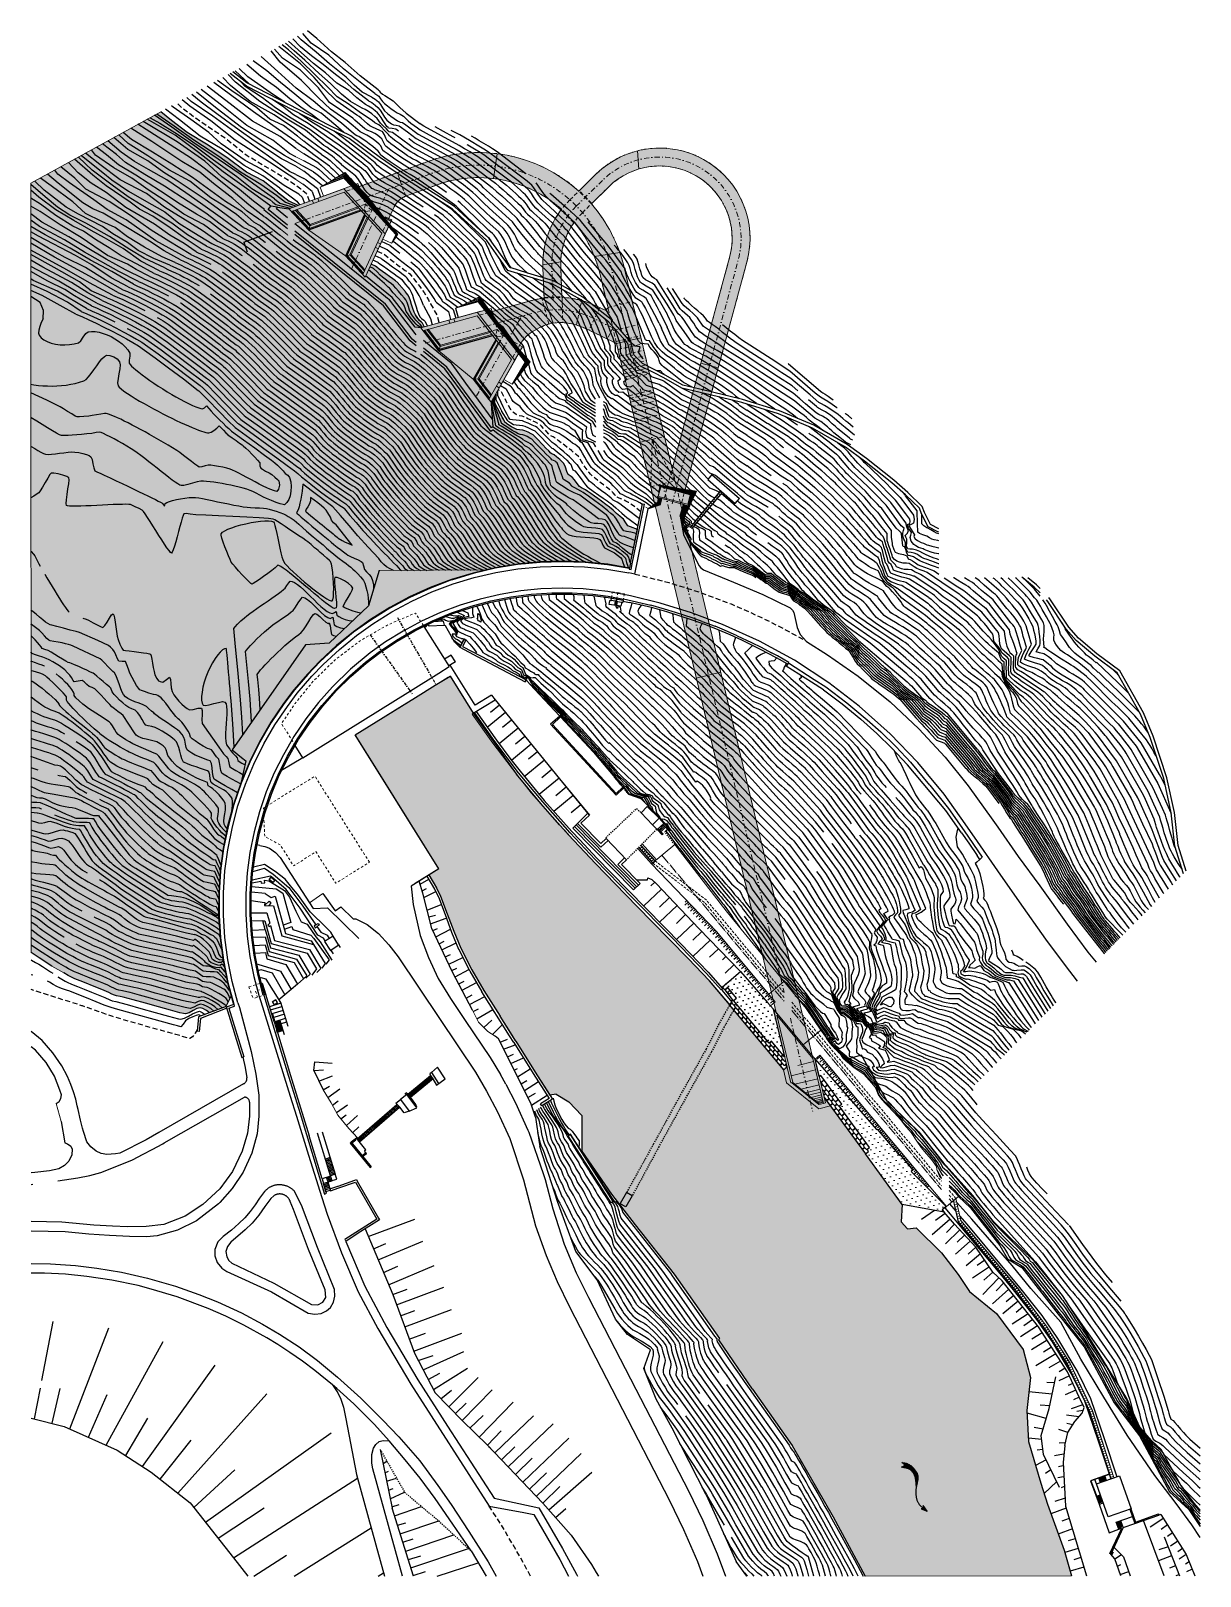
# Model space of a CAD drawing. Header units: metres. Extents: x -81 to 63023, y -186 to 109005.
# Drawn here: x 62300 to 62587, y 108404 to 108783.5 of the extents above; entities that cross this region are included whole.
import ezdxf
from ezdxf.enums import TextEntityAlignment as Align

# ---------------------------------------------------------------- set-up
doc = ezdxf.new("R2010")
doc.units = ezdxf.units.M
for name, pattern in [('ACAD_ISO04W100', [30, 24, -3, 0, -3]), ('DASHDOT', [2.8, 2, -0.25, 0.3, -0.25]), ('DASHED', [2.25, 2, -0.25]), ('DOT', [0.55, 0.3, -0.25]), ('NASCOSTA', [9.525, 6.35, -3.175]), ('TRATTEGGIATA', [0.75, 0.5, -0.25]), ('TRATTEGGIATA2', [0.375, 0.25, -0.125]), ('TRATTOPUNTO2', [0.5, 0.25, -0.125, 0, -0.125])]:
    doc.linetypes.add(name, pattern=pattern)
for name, color, linetype in [('assi', 6, 'TRATTOPUNTO2'), ('Av. Pr.Profi', 7, 'Continuous'), ('Bâti', 7, 'Continuous'), ('CANALISATION', 2, 'Continuous'), ('colore lago', 131, 'Continuous'), ('Couronnement', 7, 'Continuous'), ('curve livello 1m', 2, 'Continuous'), ('curve livello 5m', 7, 'Continuous'), ('curve livello di scavo 1 m', 2, 'Continuous'), ('GéoSEBESélec', 6, 'Continuous'), ('Limite fiume', 6, 'Continuous'), ('LIN010CO', 2, 'Continuous'), ('LIN018CO', 6, 'Continuous'), ('LIN025CO', 7, 'Continuous'), ('LIN07CO', 4, 'Continuous'), ('pendenze', 2, 'Continuous'), ('Per+Mod Surf', 7, 'Continuous'), ('SCALE', 2, 'Continuous'), ('sezioni', 7, 'Continuous'), ('Strade', 7, 'Continuous'), ('TalusHautBas', 7, 'Continuous'), ('TEXT050', 3, 'Continuous'), ('TRATTCOLO-30', 253, 'Continuous'), ('TRATTCOLO-32', 255, 'Continuous'), ('VOIRIE', 7, 'Continuous')]:
    doc.layers.add(name, color=color, linetype=linetype)
doc.layers.add('Colori bordi', color=5, linetype='Continuous', plot=False)
doc.layers.add('no_plot', color=5, linetype='Continuous', plot=False)
for name, color, linetype, lineweight in [('LIN010TR', 2, 'NASCOSTA', 9), ('LIN018TR', 6, 'NASCOSTA', 18), ('LINCOLO-ROSSO-025', 10, 'Continuous', 25), ('LINCOLO-ROSSO-070', 30, 'Continuous', 70)]:
    doc.layers.add(name, color=color, linetype=linetype, lineweight=lineweight)
doc.styles.add('ARIAL', font='arial.ttf')
doc.styles.get("Standard").update_dxf_attribs({"font": 'txt.shx'})
pattern_1 = [(315.0075785, (171141.9016, 46462.0626), (1.325766748, 0.442117101), [0, -1.25])]

# ---------------------------------------------------------------- blocks, each defined once
blk = doc.blocks.new('INVISIBLE')
at = {"color": 0}
for p, q in [((-0.0375, 0), (0.0375, 0)), ((0, -0.0375), (0, 0.0375))]:
    blk.add_line(p, q, dxfattribs=at)
at = {"flags": 1}
for tag, p in [('POINTNUMBER', (0, 0)), ('COMMENT', (0, -1.25))]:
    blk.add_attdef(tag, p, '', height=1, dxfattribs=at)
blk = doc.blocks.new('CIRCLE')
at = {"color": 0}
blk.add_circle((0, 0), 0.375, dxfattribs=at)
at = {"flags": 1}
for tag, p in [('POINTNUMBER', (0, 0)), ('COMMENT', (0, -1.25))]:
    blk.add_attdef(tag, p, '', height=1, dxfattribs=at)
blk = doc.blocks.new('*X20')
at = {"color": 0}
for p, q in [((261.02945, 628.1801), (261.02945, 628.1801)), ((261.0358, 628.1801), (261.0358, 628.1801)), ((261.038975, 628.18645), (261.038975, 628.18645)), ((261.04215, 628.1801), (261.04215, 628.1801)), ((261.045325, 628.18645), (261.045325, 628.18645)), ((261.0485, 628.1928), (261.0485, 628.1928)), ((261.0485, 628.1801), (261.0485, 628.1801)), ((261.051675, 628.19915), (261.051675, 628.19915)), ((261.051675, 628.18645), (261.051675, 628.18645)), ((261.05485, 628.1928), (261.05485, 628.1928)), ((261.05485, 628.1801), (261.05485, 628.1801)), ((261.058025, 628.19915), (261.058025, 628.19915)), ((261.058025, 628.18645), (261.058025, 628.18645)), ((261.0612, 628.2055), (261.0612, 628.2055)), ((261.0612, 628.1928), (261.0612, 628.1928)), ((261.0612, 628.1801), (261.0612, 628.1801)), ((261.064375, 628.19915), (261.064375, 628.19915)), ((261.064375, 628.18645), (261.064375, 628.18645)), ((261.06755, 628.2055), (261.06755, 628.2055)), ((261.06755, 628.1928), (261.06755, 628.1928)), ((261.06755, 628.1801), (261.06755, 628.1801)), ((261.070725, 628.21185), (261.070725, 628.21185)), ((261.070725, 628.19915), (261.070725, 628.19915)), ((261.070725, 628.18645), (261.070725, 628.18645)), ((261.0739, 628.2182), (261.0739, 628.2182)), ((261.0739, 628.2055), (261.0739, 628.2055)), ((261.0739, 628.1928), (261.0739, 628.1928)), ((261.0739, 628.1801), (261.0739, 628.1801)), ((261.077075, 628.21185), (261.077075, 628.21185)), ((261.077075, 628.19915), (261.077075, 628.19915)), ((261.077075, 628.18645), (261.077075, 628.18645)), ((261.08025, 628.2182), (261.08025, 628.2182)), ((261.08025, 628.2055), (261.08025, 628.2055)), ((261.08025, 628.1928), (261.08025, 628.1928)), ((261.08025, 628.1801), (261.08025, 628.1801)), ((261.083425, 628.22455), (261.083425, 628.22455)), ((261.083425, 628.21185), (261.083425, 628.21185)), ((261.083425, 628.19915), (261.083425, 628.19915)), ((261.083425, 628.18645), (261.083425, 628.18645)), ((261.0866, 628.2182), (261.0866, 628.2182)), ((261.0866, 628.2055), (261.0866, 628.2055)), ((261.0866, 628.1928), (261.0866, 628.1928)), ((261.0866, 628.1801), (261.0866, 628.1801)), ((261.089775, 628.22455), (261.089775, 628.22455)), ((261.089775, 628.21185), (261.089775, 628.21185)), ((261.089775, 628.19915), (261.089775, 628.19915)), ((261.089775, 628.18645), (261.089775, 628.18645)), ((261.09295, 628.2309), (261.09295, 628.2309)), ((261.09295, 628.2182), (261.09295, 628.2182)), ((261.09295, 628.2055), (261.09295, 628.2055)), ((261.09295, 628.1928), (261.09295, 628.1928)), ((261.09295, 628.1801), (261.09295, 628.1801)), ((261.096125, 628.23725), (261.096125, 628.23725)), ((261.096125, 628.22455), (261.096125, 628.22455)), ((261.096125, 628.21185), (261.096125, 628.21185)), ((261.096125, 628.19915), (261.096125, 628.19915)), ((261.096125, 628.18645), (261.096125, 628.18645)), ((261.0993, 628.2309), (261.0993, 628.2309)), ((261.0993, 628.2182), (261.0993, 628.2182)), ((261.0993, 628.2055), (261.0993, 628.2055)), ((261.0993, 628.1928), (261.0993, 628.1928)), ((261.0993, 628.1801), (261.0993, 628.1801)), ((261.102475, 628.23725), (261.102475, 628.23725)), ((261.102475, 628.22455), (261.102475, 628.22455)), ((261.102475, 628.21185), (261.102475, 628.21185)), ((261.102475, 628.19915), (261.102475, 628.19915)), ((261.102475, 628.18645), (261.102475, 628.18645)), ((261.10565, 628.2436), (261.10565, 628.2436)), ((261.10565, 628.2309), (261.10565, 628.2309)), ((261.10565, 628.2182), (261.10565, 628.2182)), ((261.10565, 628.2055), (261.10565, 628.2055)), ((261.10565, 628.1928), (261.10565, 628.1928)), ((261.10565, 628.1801), (261.10565, 628.1801)), ((261.108825, 628.23725), (261.108825, 628.23725)), ((261.108825, 628.22455), (261.108825, 628.22455)), ((261.108825, 628.21185), (261.108825, 628.21185)), ((261.108825, 628.19915), (261.108825, 628.19915)), ((261.108825, 628.18645), (261.108825, 628.18645)), ((261.112, 628.2436), (261.112, 628.2436)), ((261.112, 628.2309), (261.112, 628.2309)), ((261.112, 628.2182), (261.112, 628.2182)), ((261.112, 628.2055), (261.112, 628.2055)), ((261.112, 628.1928), (261.112, 628.1928)), ((261.115175, 628.24995), (261.115175, 628.24995)), ((261.115175, 628.23725), (261.115175, 628.23725)), ((261.115175, 628.22455), (261.115175, 628.22455)), ((261.115175, 628.21185), (261.115175, 628.21185)), ((261.115175, 628.19915), (261.115175, 628.19915)), ((261.115175, 628.18645), (261.115175, 628.18645)), ((261.11835, 628.2563), (261.11835, 628.2563)), ((261.11835, 628.2436), (261.11835, 628.2436)), ((261.11835, 628.2309), (261.11835, 628.2309)), ((261.11835, 628.2182), (261.11835, 628.2182)), ((261.11835, 628.2055), (261.11835, 628.2055)), ((261.11835, 628.1928), (261.11835, 628.1928)), ((261.121525, 628.24995), (261.121525, 628.24995)), ((261.121525, 628.23725), (261.121525, 628.23725)), ((261.121525, 628.22455), (261.121525, 628.22455)), ((261.121525, 628.21185), (261.121525, 628.21185)), ((261.121525, 628.19915), (261.121525, 628.19915)), ((261.121525, 628.18645), (261.121525, 628.18645)), ((261.1247, 628.2563), (261.1247, 628.2563)), ((261.1247, 628.2436), (261.1247, 628.2436)), ((261.1247, 628.2309), (261.1247, 628.2309)), ((261.1247, 628.2182), (261.1247, 628.2182)), ((261.1247, 628.2055), (261.1247, 628.2055)), ((261.1247, 628.1928), (261.1247, 628.1928)), ((261.127875, 628.26265), (261.127875, 628.26265)), ((261.127875, 628.24995), (261.127875, 628.24995)), ((261.127875, 628.23725), (261.127875, 628.23725)), ((261.127875, 628.22455), (261.127875, 628.22455)), ((261.127875, 628.21185), (261.127875, 628.21185)), ((261.127875, 628.19915), (261.127875, 628.19915)), ((261.13105, 628.2563), (261.13105, 628.2563)), ((261.13105, 628.2436), (261.13105, 628.2436)), ((261.13105, 628.2309), (261.13105, 628.2309)), ((261.13105, 628.2182), (261.13105, 628.2182)), ((261.13105, 628.2055), (261.13105, 628.2055)), ((261.13105, 628.1928), (261.13105, 628.1928)), ((261.134225, 628.26265), (261.134225, 628.26265)), ((261.134225, 628.24995), (261.134225, 628.24995)), ((261.134225, 628.23725), (261.134225, 628.23725)), ((261.134225, 628.22455), (261.134225, 628.22455)), ((261.134225, 628.21185), (261.134225, 628.21185)), ((261.134225, 628.19915), (261.134225, 628.19915)), ((261.1374, 628.269), (261.1374, 628.269)), ((261.1374, 628.2563), (261.1374, 628.2563)), ((261.1374, 628.2436), (261.1374, 628.2436)), ((261.1374, 628.2309), (261.1374, 628.2309)), ((261.1374, 628.2182), (261.1374, 628.2182)), ((261.1374, 628.2055), (261.1374, 628.2055)), ((261.1374, 628.1928), (261.1374, 628.1928)), ((261.140575, 628.26265), (261.140575, 628.26265)), ((261.140575, 628.24995), (261.140575, 628.24995)), ((261.140575, 628.23725), (261.140575, 628.23725)), ((261.140575, 628.22455), (261.140575, 628.22455)), ((261.140575, 628.21185), (261.140575, 628.21185)), ((261.140575, 628.19915), (261.140575, 628.19915)), ((261.14375, 628.269), (261.14375, 628.269)), ((261.14375, 628.2563), (261.14375, 628.2563)), ((261.14375, 628.2436), (261.14375, 628.2436)), ((261.14375, 628.2309), (261.14375, 628.2309)), ((261.14375, 628.2182), (261.14375, 628.2182)), ((261.14375, 628.2055), (261.14375, 628.2055)), ((261.146925, 628.27535), (261.146925, 628.27535)), ((261.146925, 628.26265), (261.146925, 628.26265)), ((261.146925, 628.24995), (261.146925, 628.24995)), ((261.146925, 628.23725), (261.146925, 628.23725)), ((261.146925, 628.22455), (261.146925, 628.22455)), ((261.146925, 628.21185), (261.146925, 628.21185)), ((261.146925, 628.19915), (261.146925, 628.19915)), ((261.1501, 628.2817), (261.1501, 628.2817)), ((261.1501, 628.269), (261.1501, 628.269)), ((261.1501, 628.2563), (261.1501, 628.2563)), ((261.1501, 628.2436), (261.1501, 628.2436)), ((261.1501, 628.2309), (261.1501, 628.2309)), ((261.1501, 628.2182), (261.1501, 628.2182)), ((261.1501, 628.2055), (261.1501, 628.2055)), ((261.153275, 628.27535), (261.153275, 628.27535)), ((261.153275, 628.26265), (261.153275, 628.26265)), ((261.153275, 628.24995), (261.153275, 628.24995)), ((261.153275, 628.23725), (261.153275, 628.23725)), ((261.153275, 628.22455), (261.153275, 628.22455)), ((261.153275, 628.21185), (261.153275, 628.21185)), ((261.153275, 628.19915), (261.153275, 628.19915)), ((261.15645, 628.2817), (261.15645, 628.2817)), ((261.15645, 628.269), (261.15645, 628.269)), ((261.15645, 628.2563), (261.15645, 628.2563)), ((261.15645, 628.2436), (261.15645, 628.2436)), ((261.15645, 628.2309), (261.15645, 628.2309)), ((261.15645, 628.2182), (261.15645, 628.2182)), ((261.15645, 628.2055), (261.15645, 628.2055)), ((261.159625, 628.28805), (261.159625, 628.28805)), ((261.159625, 628.27535), (261.159625, 628.27535)), ((261.159625, 628.26265), (261.159625, 628.26265)), ((261.159625, 628.24995), (261.159625, 628.24995)), ((261.159625, 628.23725), (261.159625, 628.23725)), ((261.159625, 628.22455), (261.159625, 628.22455)), ((261.159625, 628.21185), (261.159625, 628.21185)), ((261.1628, 628.2817), (261.1628, 628.2817)), ((261.1628, 628.269), (261.1628, 628.269)), ((261.1628, 628.2563), (261.1628, 628.2563)), ((261.1628, 628.2436), (261.1628, 628.2436)), ((261.1628, 628.2309), (261.1628, 628.2309)), ((261.1628, 628.2182), (261.1628, 628.2182)), ((261.1628, 628.2055), (261.1628, 628.2055)), ((261.165975, 628.28805), (261.165975, 628.28805)), ((261.165975, 628.27535), (261.165975, 628.27535)), ((261.165975, 628.26265), (261.165975, 628.26265)), ((261.165975, 628.24995), (261.165975, 628.24995)), ((261.165975, 628.23725), (261.165975, 628.23725)), ((261.165975, 628.22455), (261.165975, 628.22455)), ((261.165975, 628.21185), (261.165975, 628.21185)), ((261.16915, 628.2944), (261.16915, 628.2944)), ((261.16915, 628.2817), (261.16915, 628.2817)), ((261.16915, 628.269), (261.16915, 628.269)), ((261.16915, 628.2563), (261.16915, 628.2563)), ((261.16915, 628.2436), (261.16915, 628.2436)), ((261.16915, 628.2309), (261.16915, 628.2309)), ((261.16915, 628.2182), (261.16915, 628.2182)), ((261.16915, 628.2055), (261.16915, 628.2055)), ((261.172325, 628.28805), (261.172325, 628.28805)), ((261.172325, 628.27535), (261.172325, 628.27535)), ((261.172325, 628.26265), (261.172325, 628.26265)), ((261.172325, 628.24995), (261.172325, 628.24995)), ((261.172325, 628.23725), (261.172325, 628.23725)), ((261.172325, 628.22455), (261.172325, 628.22455)), ((261.172325, 628.21185), (261.172325, 628.21185)), ((261.1755, 628.2944), (261.1755, 628.2944)), ((261.1755, 628.2817), (261.1755, 628.2817)), ((261.1755, 628.269), (261.1755, 628.269)), ((261.1755, 628.2563), (261.1755, 628.2563)), ((261.1755, 628.2436), (261.1755, 628.2436)), ((261.1755, 628.2309), (261.1755, 628.2309)), ((261.1755, 628.2182), (261.1755, 628.2182)), ((261.178675, 628.30075), (261.178675, 628.30075)), ((261.178675, 628.28805), (261.178675, 628.28805)), ((261.178675, 628.27535), (261.178675, 628.27535)), ((261.178675, 628.26265), (261.178675, 628.26265)), ((261.178675, 628.24995), (261.178675, 628.24995)), ((261.178675, 628.23725), (261.178675, 628.23725)), ((261.178675, 628.22455), (261.178675, 628.22455)), ((261.178675, 628.21185), (261.178675, 628.21185)), ((261.18185, 628.3071), (261.18185, 628.3071)), ((261.18185, 628.2944), (261.18185, 628.2944)), ((261.18185, 628.2817), (261.18185, 628.2817)), ((261.18185, 628.269), (261.18185, 628.269)), ((261.18185, 628.2563), (261.18185, 628.2563)), ((261.18185, 628.2436), (261.18185, 628.2436)), ((261.18185, 628.2309), (261.18185, 628.2309)), ((261.18185, 628.2182), (261.18185, 628.2182)), ((261.185025, 628.30075), (261.185025, 628.30075)), ((261.185025, 628.28805), (261.185025, 628.28805)), ((261.185025, 628.27535), (261.185025, 628.27535)), ((261.185025, 628.26265), (261.185025, 628.26265)), ((261.185025, 628.24995), (261.185025, 628.24995)), ((261.185025, 628.23725), (261.185025, 628.23725)), ((261.185025, 628.22455), (261.185025, 628.22455)), ((261.185025, 628.21185), (261.185025, 628.21185)), ((261.1882, 628.3071), (261.1882, 628.3071)), ((261.1882, 628.2944), (261.1882, 628.2944)), ((261.1882, 628.2817), (261.1882, 628.2817)), ((261.1882, 628.269), (261.1882, 628.269)), ((261.1882, 628.2563), (261.1882, 628.2563)), ((261.1882, 628.2436), (261.1882, 628.2436)), ((261.1882, 628.2309), (261.1882, 628.2309)), ((261.1882, 628.2182), (261.1882, 628.2182)), ((261.191375, 628.31345), (261.191375, 628.31345)), ((261.191375, 628.30075), (261.191375, 628.30075)), ((261.191375, 628.28805), (261.191375, 628.28805)), ((261.191375, 628.27535), (261.191375, 628.27535)), ((261.191375, 628.26265), (261.191375, 628.26265)), ((261.191375, 628.24995), (261.191375, 628.24995)), ((261.191375, 628.23725), (261.191375, 628.23725)), ((261.191375, 628.22455), (261.191375, 628.22455)), ((261.19455, 628.3071), (261.19455, 628.3071)), ((261.19455, 628.2944), (261.19455, 628.2944)), ((261.19455, 628.2817), (261.19455, 628.2817)), ((261.19455, 628.269), (261.19455, 628.269)), ((261.19455, 628.2563), (261.19455, 628.2563)), ((261.19455, 628.2436), (261.19455, 628.2436)), ((261.19455, 628.2309), (261.19455, 628.2309)), ((261.19455, 628.2182), (261.19455, 628.2182)), ((261.197725, 628.31345), (261.197725, 628.31345)), ((261.197725, 628.30075), (261.197725, 628.30075)), ((261.197725, 628.28805), (261.197725, 628.28805)), ((261.197725, 628.27535), (261.197725, 628.27535)), ((261.197725, 628.26265), (261.197725, 628.26265)), ((261.197725, 628.24995), (261.197725, 628.24995)), ((261.197725, 628.23725), (261.197725, 628.23725)), ((261.197725, 628.22455), (261.197725, 628.22455)), ((261.2009, 628.3198), (261.2009, 628.3198)), ((261.2009, 628.3071), (261.2009, 628.3071)), ((261.2009, 628.2944), (261.2009, 628.2944)), ((261.2009, 628.2817), (261.2009, 628.2817)), ((261.2009, 628.269), (261.2009, 628.269)), ((261.2009, 628.2563), (261.2009, 628.2563)), ((261.2009, 628.2436), (261.2009, 628.2436)), ((261.2009, 628.2309), (261.2009, 628.2309)), ((261.204075, 628.31345), (261.204075, 628.31345)), ((261.204075, 628.30075), (261.204075, 628.30075)), ((261.204075, 628.28805), (261.204075, 628.28805)), ((261.204075, 628.27535), (261.204075, 628.27535)), ((261.204075, 628.26265), (261.204075, 628.26265)), ((261.204075, 628.24995), (261.204075, 628.24995)), ((261.204075, 628.23725), (261.204075, 628.23725)), ((261.204075, 628.22455), (261.204075, 628.22455)), ((261.20725, 628.3198), (261.20725, 628.3198)), ((261.20725, 628.3071), (261.20725, 628.3071)), ((261.20725, 628.2944), (261.20725, 628.2944)), ((261.20725, 628.2817), (261.20725, 628.2817)), ((261.20725, 628.269), (261.20725, 628.269)), ((261.20725, 628.2563), (261.20725, 628.2563)), ((261.20725, 628.2436), (261.20725, 628.2436)), ((261.20725, 628.2309), (261.20725, 628.2309)), ((261.210425, 628.32615), (261.210425, 628.32615)), ((261.210425, 628.31345), (261.210425, 628.31345)), ((261.210425, 628.30075), (261.210425, 628.30075)), ((261.210425, 628.28805), (261.210425, 628.28805)), ((261.210425, 628.27535), (261.210425, 628.27535)), ((261.210425, 628.26265), (261.210425, 628.26265)), ((261.210425, 628.24995), (261.210425, 628.24995)), ((261.210425, 628.23725), (261.210425, 628.23725)), ((261.210425, 628.22455), (261.210425, 628.22455)), ((261.2136, 628.3325), (261.2136, 628.3325)), ((261.2136, 628.3198), (261.2136, 628.3198)), ((261.2136, 628.3071), (261.2136, 628.3071)), ((261.2136, 628.2944), (261.2136, 628.2944)), ((261.2136, 628.2817), (261.2136, 628.2817)), ((261.2136, 628.269), (261.2136, 628.269)), ((261.2136, 628.2563), (261.2136, 628.2563)), ((261.2136, 628.2436), (261.2136, 628.2436)), ((261.2136, 628.2309), (261.2136, 628.2309)), ((261.216775, 628.32615), (261.216775, 628.32615)), ((261.216775, 628.31345), (261.216775, 628.31345)), ((261.216775, 628.30075), (261.216775, 628.30075)), ((261.216775, 628.28805), (261.216775, 628.28805)), ((261.216775, 628.27535), (261.216775, 628.27535)), ((261.216775, 628.26265), (261.216775, 628.26265)), ((261.216775, 628.24995), (261.216775, 628.24995)), ((261.216775, 628.23725), (261.216775, 628.23725)), ((261.21995, 628.3325), (261.21995, 628.3325)), ((261.21995, 628.3198), (261.21995, 628.3198)), ((261.21995, 628.3071), (261.21995, 628.3071)), ((261.21995, 628.2944), (261.21995, 628.2944)), ((261.21995, 628.2817), (261.21995, 628.2817)), ((261.21995, 628.269), (261.21995, 628.269)), ((261.21995, 628.2563), (261.21995, 628.2563)), ((261.21995, 628.2436), (261.21995, 628.2436)), ((261.21995, 628.2309), (261.21995, 628.2309)), ((261.223125, 628.33885), (261.223125, 628.33885)), ((261.223125, 628.32615), (261.223125, 628.32615)), ((261.223125, 628.31345), (261.223125, 628.31345)), ((261.223125, 628.30075), (261.223125, 628.30075)), ((261.223125, 628.28805), (261.223125, 628.28805)), ((261.223125, 628.27535), (261.223125, 628.27535)), ((261.223125, 628.26265), (261.223125, 628.26265)), ((261.223125, 628.24995), (261.223125, 628.24995)), ((261.223125, 628.23725), (261.223125, 628.23725)), ((261.2263, 628.3325), (261.2263, 628.3325)), ((261.2263, 628.3198), (261.2263, 628.3198)), ((261.2263, 628.3071), (261.2263, 628.3071)), ((261.2263, 628.2944), (261.2263, 628.2944)), ((261.2263, 628.2817), (261.2263, 628.2817)), ((261.2263, 628.269), (261.2263, 628.269)), ((261.2263, 628.2563), (261.2263, 628.2563)), ((261.2263, 628.2436), (261.2263, 628.2436)), ((261.2263, 628.2309), (261.2263, 628.2309)), ((261.229475, 628.33885), (261.229475, 628.33885)), ((261.229475, 628.32615), (261.229475, 628.32615)), ((261.229475, 628.31345), (261.229475, 628.31345)), ((261.229475, 628.30075), (261.229475, 628.30075)), ((261.229475, 628.28805), (261.229475, 628.28805)), ((261.229475, 628.27535), (261.229475, 628.27535)), ((261.229475, 628.26265), (261.229475, 628.26265)), ((261.229475, 628.24995), (261.229475, 628.24995)), ((261.229475, 628.23725), (261.229475, 628.23725)), ((261.23265, 628.3452), (261.23265, 628.3452)), ((261.23265, 628.3325), (261.23265, 628.3325)), ((261.23265, 628.3198), (261.23265, 628.3198)), ((261.23265, 628.3071), (261.23265, 628.3071)), ((261.23265, 628.2944), (261.23265, 628.2944)), ((261.23265, 628.2817), (261.23265, 628.2817)), ((261.23265, 628.269), (261.23265, 628.269)), ((261.23265, 628.2563), (261.23265, 628.2563)), ((261.23265, 628.2436), (261.23265, 628.2436)), ((261.235825, 628.33885), (261.235825, 628.33885)), ((261.235825, 628.32615), (261.235825, 628.32615)), ((261.235825, 628.31345), (261.235825, 628.31345)), ((261.235825, 628.30075), (261.235825, 628.30075)), ((261.235825, 628.28805), (261.235825, 628.28805)), ((261.235825, 628.27535), (261.235825, 628.27535)), ((261.235825, 628.26265), (261.235825, 628.26265)), ((261.235825, 628.24995), (261.235825, 628.24995)), ((261.235825, 628.23725), (261.235825, 628.23725)), ((261.239, 628.3452), (261.239, 628.3452)), ((261.239, 628.3325), (261.239, 628.3325)), ((261.239, 628.3198), (261.239, 628.3198)), ((261.239, 628.3071), (261.239, 628.3071)), ((261.239, 628.2944), (261.239, 628.2944)), ((261.239, 628.2817), (261.239, 628.2817)), ((261.239, 628.269), (261.239, 628.269)), ((261.239, 628.2563), (261.239, 628.2563)), ((261.239, 628.2436), (261.239, 628.2436)), ((261.242175, 628.35155), (261.242175, 628.35155)), ((261.242175, 628.33885), (261.242175, 628.33885)), ((261.242175, 628.32615), (261.242175, 628.32615)), ((261.242175, 628.31345), (261.242175, 628.31345)), ((261.242175, 628.30075), (261.242175, 628.30075)), ((261.242175, 628.28805), (261.242175, 628.28805)), ((261.242175, 628.27535), (261.242175, 628.27535)), ((261.242175, 628.26265), (261.242175, 628.26265)), ((261.242175, 628.24995), (261.242175, 628.24995)), ((261.242175, 628.23725), (261.242175, 628.23725)), ((261.24535, 628.3579), (261.24535, 628.3579)), ((261.24535, 628.3452), (261.24535, 628.3452)), ((261.24535, 628.3325), (261.24535, 628.3325)), ((261.24535, 628.3198), (261.24535, 628.3198)), ((261.24535, 628.3071), (261.24535, 628.3071)), ((261.24535, 628.2944), (261.24535, 628.2944)), ((261.24535, 628.2817), (261.24535, 628.2817)), ((261.24535, 628.269), (261.24535, 628.269)), ((261.24535, 628.2563), (261.24535, 628.2563)), ((261.24535, 628.2436), (261.24535, 628.2436)), ((261.248525, 628.35155), (261.248525, 628.35155)), ((261.248525, 628.33885), (261.248525, 628.33885)), ((261.248525, 628.32615), (261.248525, 628.32615)), ((261.248525, 628.31345), (261.248525, 628.31345)), ((261.248525, 628.30075), (261.248525, 628.30075)), ((261.248525, 628.28805), (261.248525, 628.28805)), ((261.248525, 628.27535), (261.248525, 628.27535)), ((261.248525, 628.26265), (261.248525, 628.26265)), ((261.248525, 628.24995), (261.248525, 628.24995)), ((261.2517, 628.3579), (261.2517, 628.3579)), ((261.2517, 628.3452), (261.2517, 628.3452)), ((261.2517, 628.3325), (261.2517, 628.3325)), ((261.2517, 628.3198), (261.2517, 628.3198)), ((261.2517, 628.3071), (261.2517, 628.3071)), ((261.2517, 628.2944), (261.2517, 628.2944)), ((261.2517, 628.2817), (261.2517, 628.2817)), ((261.2517, 628.269), (261.2517, 628.269)), ((261.2517, 628.2563), (261.2517, 628.2563)), ((261.2517, 628.2436), (261.2517, 628.2436)), ((261.254875, 628.36425), (261.254875, 628.36425)), ((261.254875, 628.35155), (261.254875, 628.35155)), ((261.254875, 628.33885), (261.254875, 628.33885)), ((261.254875, 628.32615), (261.254875, 628.32615)), ((261.254875, 628.31345), (261.254875, 628.31345)), ((261.254875, 628.30075), (261.254875, 628.30075)), ((261.254875, 628.28805), (261.254875, 628.28805)), ((261.254875, 628.27535), (261.254875, 628.27535)), ((261.254875, 628.26265), (261.254875, 628.26265)), ((261.254875, 628.24995), (261.254875, 628.24995)), ((261.25805, 628.3579), (261.25805, 628.3579)), ((261.25805, 628.3452), (261.25805, 628.3452)), ((261.25805, 628.3325), (261.25805, 628.3325)), ((261.25805, 628.3198), (261.25805, 628.3198)), ((261.25805, 628.3071), (261.25805, 628.3071)), ((261.25805, 628.2944), (261.25805, 628.2944)), ((261.25805, 628.2817), (261.25805, 628.2817)), ((261.25805, 628.269), (261.25805, 628.269)), ((261.25805, 628.2563), (261.25805, 628.2563)), ((261.25805, 628.2436), (261.25805, 628.2436)), ((261.261225, 628.36425), (261.261225, 628.36425)), ((261.261225, 628.35155), (261.261225, 628.35155)), ((261.261225, 628.33885), (261.261225, 628.33885)), ((261.261225, 628.32615), (261.261225, 628.32615)), ((261.261225, 628.31345), (261.261225, 628.31345)), ((261.261225, 628.30075), (261.261225, 628.30075)), ((261.261225, 628.28805), (261.261225, 628.28805)), ((261.261225, 628.27535), (261.261225, 628.27535)), ((261.261225, 628.26265), (261.261225, 628.26265)), ((261.261225, 628.24995), (261.261225, 628.24995)), ((261.2644, 628.3706), (261.2644, 628.3706)), ((261.2644, 628.3579), (261.2644, 628.3579)), ((261.2644, 628.3452), (261.2644, 628.3452)), ((261.2644, 628.3325), (261.2644, 628.3325)), ((261.2644, 628.3198), (261.2644, 628.3198)), ((261.2644, 628.3071), (261.2644, 628.3071)), ((261.2644, 628.2944), (261.2644, 628.2944)), ((261.2644, 628.2817), (261.2644, 628.2817)), ((261.2644, 628.269), (261.2644, 628.269)), ((261.2644, 628.2563), (261.2644, 628.2563)), ((261.267575, 628.36425), (261.267575, 628.36425)), ((261.267575, 628.35155), (261.267575, 628.35155)), ((261.267575, 628.33885), (261.267575, 628.33885)), ((261.267575, 628.32615), (261.267575, 628.32615)), ((261.267575, 628.31345), (261.267575, 628.31345)), ((261.267575, 628.30075), (261.267575, 628.30075)), ((261.267575, 628.28805), (261.267575, 628.28805)), ((261.267575, 628.27535), (261.267575, 628.27535)), ((261.267575, 628.26265), (261.267575, 628.26265)), ((261.267575, 628.24995), (261.267575, 628.24995)), ((261.27075, 628.3706), (261.27075, 628.3706)), ((261.27075, 628.3579), (261.27075, 628.3579)), ((261.27075, 628.3452), (261.27075, 628.3452)), ((261.27075, 628.3325), (261.27075, 628.3325)), ((261.27075, 628.3198), (261.27075, 628.3198)), ((261.27075, 628.3071), (261.27075, 628.3071)), ((261.27075, 628.2944), (261.27075, 628.2944)), ((261.27075, 628.2817), (261.27075, 628.2817)), ((261.27075, 628.269), (261.27075, 628.269)), ((261.27075, 628.2563), (261.27075, 628.2563)), ((261.273925, 628.37695), (261.273925, 628.37695)), ((261.273925, 628.36425), (261.273925, 628.36425)), ((261.273925, 628.35155), (261.273925, 628.35155)), ((261.273925, 628.33885), (261.273925, 628.33885)), ((261.273925, 628.32615), (261.273925, 628.32615)), ((261.273925, 628.31345), (261.273925, 628.31345)), ((261.273925, 628.30075), (261.273925, 628.30075)), ((261.273925, 628.28805), (261.273925, 628.28805)), ((261.273925, 628.27535), (261.273925, 628.27535)), ((261.273925, 628.26265), (261.273925, 628.26265)), ((261.273925, 628.24995), (261.273925, 628.24995)), ((261.2771, 628.3706), (261.2771, 628.3706)), ((261.2771, 628.3579), (261.2771, 628.3579)), ((261.2771, 628.3452), (261.2771, 628.3452)), ((261.2771, 628.3325), (261.2771, 628.3325)), ((261.2771, 628.3198), (261.2771, 628.3198)), ((261.2771, 628.3071), (261.2771, 628.3071)), ((261.2771, 628.2944), (261.2771, 628.2944)), ((261.2771, 628.2817), (261.2771, 628.2817)), ((261.2771, 628.269), (261.2771, 628.269)), ((261.2771, 628.2563), (261.2771, 628.2563)), ((261.280275, 628.37695), (261.280275, 628.37695)), ((261.280275, 628.36425), (261.280275, 628.36425)), ((261.280275, 628.35155), (261.280275, 628.35155)), ((261.280275, 628.33885), (261.280275, 628.33885)), ((261.280275, 628.32615), (261.280275, 628.32615)), ((261.280275, 628.31345), (261.280275, 628.31345)), ((261.280275, 628.30075), (261.280275, 628.30075)), ((261.280275, 628.28805), (261.280275, 628.28805)), ((261.280275, 628.27535), (261.280275, 628.27535)), ((261.280275, 628.26265), (261.280275, 628.26265)), ((261.280275, 628.24995), (261.280275, 628.24995)), ((261.28345, 628.3833), (261.28345, 628.3833)), ((261.28345, 628.3706), (261.28345, 628.3706)), ((261.28345, 628.3579), (261.28345, 628.3579)), ((261.28345, 628.3452), (261.28345, 628.3452)), ((261.28345, 628.3325), (261.28345, 628.3325)), ((261.28345, 628.3198), (261.28345, 628.3198)), ((261.28345, 628.3071), (261.28345, 628.3071)), ((261.28345, 628.2944), (261.28345, 628.2944)), ((261.28345, 628.2817), (261.28345, 628.2817)), ((261.28345, 628.269), (261.28345, 628.269)), ((261.28345, 628.2563), (261.28345, 628.2563)), ((261.286625, 628.37695), (261.286625, 628.37695)), ((261.286625, 628.36425), (261.286625, 628.36425)), ((261.286625, 628.35155), (261.286625, 628.35155)), ((261.286625, 628.33885), (261.286625, 628.33885)), ((261.286625, 628.32615), (261.286625, 628.32615)), ((261.286625, 628.31345), (261.286625, 628.31345)), ((261.286625, 628.30075), (261.286625, 628.30075)), ((261.286625, 628.28805), (261.286625, 628.28805)), ((261.286625, 628.27535), (261.286625, 628.27535)), ((261.286625, 628.26265), (261.286625, 628.26265)), ((261.2898, 628.3833), (261.2898, 628.3833)), ((261.2898, 628.3706), (261.2898, 628.3706)), ((261.2898, 628.3579), (261.2898, 628.3579)), ((261.2898, 628.3452), (261.2898, 628.3452)), ((261.2898, 628.3325), (261.2898, 628.3325)), ((261.2898, 628.3198), (261.2898, 628.3198)), ((261.2898, 628.3071), (261.2898, 628.3071)), ((261.2898, 628.2944), (261.2898, 628.2944)), ((261.2898, 628.2817), (261.2898, 628.2817)), ((261.2898, 628.269), (261.2898, 628.269)), ((261.2898, 628.2563), (261.2898, 628.2563)), ((261.292975, 628.38965), (261.292975, 628.38965)), ((261.292975, 628.37695), (261.292975, 628.37695)), ((261.292975, 628.36425), (261.292975, 628.36425)), ((261.292975, 628.35155), (261.292975, 628.35155)), ((261.292975, 628.33885), (261.292975, 628.33885)), ((261.292975, 628.32615), (261.292975, 628.32615)), ((261.292975, 628.31345), (261.292975, 628.31345)), ((261.292975, 628.30075), (261.292975, 628.30075)), ((261.292975, 628.28805), (261.292975, 628.28805)), ((261.292975, 628.27535), (261.292975, 628.27535)), ((261.292975, 628.26265), (261.292975, 628.26265)), ((261.29615, 628.3833), (261.29615, 628.3833)), ((261.29615, 628.3706), (261.29615, 628.3706)), ((261.29615, 628.3579), (261.29615, 628.3579)), ((261.29615, 628.3452), (261.29615, 628.3452)), ((261.29615, 628.3325), (261.29615, 628.3325)), ((261.29615, 628.3198), (261.29615, 628.3198)), ((261.29615, 628.3071), (261.29615, 628.3071)), ((261.29615, 628.2944), (261.29615, 628.2944)), ((261.29615, 628.2817), (261.29615, 628.2817)), ((261.29615, 628.269), (261.29615, 628.269)), ((261.29615, 628.2563), (261.29615, 628.2563)), ((261.299325, 628.38965), (261.299325, 628.38965)), ((261.299325, 628.37695), (261.299325, 628.37695)), ((261.299325, 628.36425), (261.299325, 628.36425)), ((261.299325, 628.35155), (261.299325, 628.35155)), ((261.299325, 628.33885), (261.299325, 628.33885)), ((261.299325, 628.32615), (261.299325, 628.32615)), ((261.299325, 628.31345), (261.299325, 628.31345)), ((261.299325, 628.30075), (261.299325, 628.30075)), ((261.299325, 628.28805), (261.299325, 628.28805)), ((261.299325, 628.27535), (261.299325, 628.27535)), ((261.299325, 628.26265), (261.299325, 628.26265)), ((261.3025, 628.396), (261.3025, 628.396)), ((261.3025, 628.3833), (261.3025, 628.3833)), ((261.3025, 628.3706), (261.3025, 628.3706)), ((261.3025, 628.3579), (261.3025, 628.3579)), ((261.3025, 628.3452), (261.3025, 628.3452)), ((261.3025, 628.3325), (261.3025, 628.3325)), ((261.3025, 628.3198), (261.3025, 628.3198)), ((261.3025, 628.3071), (261.3025, 628.3071)), ((261.3025, 628.2944), (261.3025, 628.2944)), ((261.3025, 628.2817), (261.3025, 628.2817)), ((261.3025, 628.269), (261.3025, 628.269)), ((261.305675, 628.38965), (261.305675, 628.38965)), ((261.305675, 628.37695), (261.305675, 628.37695)), ((261.305675, 628.36425), (261.305675, 628.36425)), ((261.305675, 628.35155), (261.305675, 628.35155)), ((261.305675, 628.33885), (261.305675, 628.33885)), ((261.305675, 628.32615), (261.305675, 628.32615)), ((261.305675, 628.31345), (261.305675, 628.31345)), ((261.305675, 628.30075), (261.305675, 628.30075)), ((261.305675, 628.28805), (261.305675, 628.28805)), ((261.305675, 628.27535), (261.305675, 628.27535)), ((261.305675, 628.26265), (261.305675, 628.26265)), ((261.30885, 628.396), (261.30885, 628.396)), ((261.30885, 628.3833), (261.30885, 628.3833)), ((261.30885, 628.3706), (261.30885, 628.3706)), ((261.30885, 628.3579), (261.30885, 628.3579)), ((261.30885, 628.3452), (261.30885, 628.3452)), ((261.30885, 628.3325), (261.30885, 628.3325)), ((261.30885, 628.3198), (261.30885, 628.3198)), ((261.30885, 628.3071), (261.30885, 628.3071)), ((261.30885, 628.2944), (261.30885, 628.2944)), ((261.30885, 628.2817), (261.30885, 628.2817)), ((261.30885, 628.269), (261.30885, 628.269)), ((261.312025, 628.40235), (261.312025, 628.40235)), ((261.312025, 628.38965), (261.312025, 628.38965)), ((261.312025, 628.37695), (261.312025, 628.37695)), ((261.312025, 628.36425), (261.312025, 628.36425)), ((261.312025, 628.35155), (261.312025, 628.35155)), ((261.312025, 628.33885), (261.312025, 628.33885)), ((261.312025, 628.32615), (261.312025, 628.32615)), ((261.312025, 628.31345), (261.312025, 628.31345)), ((261.312025, 628.30075), (261.312025, 628.30075)), ((261.312025, 628.28805), (261.312025, 628.28805)), ((261.312025, 628.27535), (261.312025, 628.27535)), ((261.312025, 628.26265), (261.312025, 628.26265)), ((261.3152, 628.396), (261.3152, 628.396)), ((261.3152, 628.3833), (261.3152, 628.3833)), ((261.3152, 628.3706), (261.3152, 628.3706)), ((261.3152, 628.3579), (261.3152, 628.3579)), ((261.3152, 628.3452), (261.3152, 628.3452)), ((261.3152, 628.3325), (261.3152, 628.3325)), ((261.3152, 628.3198), (261.3152, 628.3198)), ((261.3152, 628.3071), (261.3152, 628.3071)), ((261.3152, 628.2944), (261.3152, 628.2944)), ((261.3152, 628.2817), (261.3152, 628.2817)), ((261.3152, 628.269), (261.3152, 628.269)), ((261.318375, 628.40235), (261.318375, 628.40235)), ((261.318375, 628.38965), (261.318375, 628.38965)), ((261.318375, 628.37695), (261.318375, 628.37695)), ((261.318375, 628.36425), (261.318375, 628.36425)), ((261.318375, 628.35155), (261.318375, 628.35155)), ((261.318375, 628.33885), (261.318375, 628.33885)), ((261.318375, 628.32615), (261.318375, 628.32615)), ((261.318375, 628.31345), (261.318375, 628.31345)), ((261.318375, 628.30075), (261.318375, 628.30075)), ((261.318375, 628.28805), (261.318375, 628.28805)), ((261.318375, 628.27535), (261.318375, 628.27535)), ((261.32155, 628.4087), (261.32155, 628.4087)), ((261.32155, 628.396), (261.32155, 628.396)), ((261.32155, 628.3833), (261.32155, 628.3833)), ((261.32155, 628.3706), (261.32155, 628.3706)), ((261.32155, 628.3579), (261.32155, 628.3579)), ((261.32155, 628.3452), (261.32155, 628.3452)), ((261.32155, 628.3325), (261.32155, 628.3325)), ((261.32155, 628.3198), (261.32155, 628.3198)), ((261.32155, 628.3071), (261.32155, 628.3071)), ((261.32155, 628.2944), (261.32155, 628.2944)), ((261.32155, 628.2817), (261.32155, 628.2817)), ((261.32155, 628.269), (261.32155, 628.269)), ((261.324725, 628.40235), (261.324725, 628.40235)), ((261.324725, 628.38965), (261.324725, 628.38965)), ((261.324725, 628.37695), (261.324725, 628.37695)), ((261.324725, 628.36425), (261.324725, 628.36425)), ((261.324725, 628.35155), (261.324725, 628.35155)), ((261.324725, 628.33885), (261.324725, 628.33885)), ((261.324725, 628.32615), (261.324725, 628.32615)), ((261.324725, 628.31345), (261.324725, 628.31345)), ((261.324725, 628.30075), (261.324725, 628.30075)), ((261.324725, 628.28805), (261.324725, 628.28805)), ((261.324725, 628.27535), (261.324725, 628.27535)), ((261.3279, 628.4087), (261.3279, 628.4087)), ((261.3279, 628.396), (261.3279, 628.396)), ((261.3279, 628.3833), (261.3279, 628.3833)), ((261.3279, 628.3706), (261.3279, 628.3706)), ((261.3279, 628.3579), (261.3279, 628.3579)), ((261.3279, 628.3452), (261.3279, 628.3452)), ((261.3279, 628.3325), (261.3279, 628.3325)), ((261.3279, 628.3198), (261.3279, 628.3198)), ((261.3279, 628.3071), (261.3279, 628.3071)), ((261.3279, 628.2944), (261.3279, 628.2944)), ((261.3279, 628.2817), (261.3279, 628.2817)), ((261.3279, 628.269), (261.3279, 628.269)), ((261.331075, 628.41505), (261.331075, 628.41505)), ((261.331075, 628.40235), (261.331075, 628.40235)), ((261.331075, 628.38965), (261.331075, 628.38965)), ((261.331075, 628.37695), (261.331075, 628.37695)), ((261.331075, 628.36425), (261.331075, 628.36425)), ((261.331075, 628.35155), (261.331075, 628.35155)), ((261.331075, 628.33885), (261.331075, 628.33885)), ((261.331075, 628.32615), (261.331075, 628.32615)), ((261.331075, 628.31345), (261.331075, 628.31345)), ((261.331075, 628.30075), (261.331075, 628.30075)), ((261.331075, 628.28805), (261.331075, 628.28805)), ((261.331075, 628.27535), (261.331075, 628.27535)), ((261.33425, 628.4087), (261.33425, 628.4087)), ((261.33425, 628.396), (261.33425, 628.396)), ((261.33425, 628.3833), (261.33425, 628.3833)), ((261.33425, 628.3706), (261.33425, 628.3706)), ((261.33425, 628.3579), (261.33425, 628.3579)), ((261.33425, 628.3452), (261.33425, 628.3452)), ((261.33425, 628.3325), (261.33425, 628.3325)), ((261.33425, 628.3198), (261.33425, 628.3198)), ((261.33425, 628.3071), (261.33425, 628.3071)), ((261.33425, 628.2944), (261.33425, 628.2944)), ((261.33425, 628.2817), (261.33425, 628.2817)), ((261.337425, 628.41505), (261.337425, 628.41505)), ((261.337425, 628.40235), (261.337425, 628.40235)), ((261.337425, 628.38965), (261.337425, 628.38965)), ((261.337425, 628.37695), (261.337425, 628.37695)), ((261.337425, 628.36425), (261.337425, 628.36425)), ((261.337425, 628.35155), (261.337425, 628.35155)), ((261.337425, 628.33885), (261.337425, 628.33885)), ((261.337425, 628.32615), (261.337425, 628.32615)), ((261.337425, 628.31345), (261.337425, 628.31345)), ((261.337425, 628.30075), (261.337425, 628.30075)), ((261.337425, 628.28805), (261.337425, 628.28805)), ((261.337425, 628.27535), (261.337425, 628.27535)), ((261.3406, 628.4214), (261.3406, 628.4214)), ((261.3406, 628.4087), (261.3406, 628.4087)), ((261.3406, 628.396), (261.3406, 628.396)), ((261.3406, 628.3833), (261.3406, 628.3833)), ((261.3406, 628.3706), (261.3406, 628.3706)), ((261.3406, 628.3579), (261.3406, 628.3579)), ((261.3406, 628.3452), (261.3406, 628.3452)), ((261.3406, 628.3325), (261.3406, 628.3325)), ((261.3406, 628.3198), (261.3406, 628.3198)), ((261.3406, 628.3071), (261.3406, 628.3071)), ((261.3406, 628.2944), (261.3406, 628.2944)), ((261.3406, 628.2817), (261.3406, 628.2817)), ((261.343775, 628.41505), (261.343775, 628.41505)), ((261.343775, 628.40235), (261.343775, 628.40235)), ((261.343775, 628.38965), (261.343775, 628.38965)), ((261.343775, 628.37695), (261.343775, 628.37695)), ((261.343775, 628.36425), (261.343775, 628.36425)), ((261.343775, 628.35155), (261.343775, 628.35155)), ((261.343775, 628.33885), (261.343775, 628.33885)), ((261.343775, 628.32615), (261.343775, 628.32615)), ((261.343775, 628.31345), (261.343775, 628.31345)), ((261.343775, 628.30075), (261.343775, 628.30075)), ((261.343775, 628.28805), (261.343775, 628.28805)), ((261.343775, 628.27535), (261.343775, 628.27535)), ((261.34695, 628.4214), (261.34695, 628.4214)), ((261.34695, 628.4087), (261.34695, 628.4087)), ((261.34695, 628.396), (261.34695, 628.396)), ((261.34695, 628.3833), (261.34695, 628.3833)), ((261.34695, 628.3706), (261.34695, 628.3706)), ((261.34695, 628.3579), (261.34695, 628.3579)), ((261.34695, 628.3452), (261.34695, 628.3452)), ((261.34695, 628.3325), (261.34695, 628.3325)), ((261.34695, 628.3198), (261.34695, 628.3198)), ((261.34695, 628.3071), (261.34695, 628.3071)), ((261.34695, 628.2944), (261.34695, 628.2944)), ((261.34695, 628.2817), (261.34695, 628.2817)), ((261.350125, 628.42775), (261.350125, 628.42775)), ((261.350125, 628.41505), (261.350125, 628.41505)), ((261.350125, 628.40235), (261.350125, 628.40235)), ((261.350125, 628.38965), (261.350125, 628.38965)), ((261.350125, 628.37695), (261.350125, 628.37695)), ((261.350125, 628.36425), (261.350125, 628.36425)), ((261.350125, 628.35155), (261.350125, 628.35155)), ((261.350125, 628.33885), (261.350125, 628.33885)), ((261.350125, 628.32615), (261.350125, 628.32615)), ((261.350125, 628.31345), (261.350125, 628.31345)), ((261.350125, 628.30075), (261.350125, 628.30075)), ((261.350125, 628.28805), (261.350125, 628.28805)), ((261.3533, 628.4214), (261.3533, 628.4214)), ((261.3533, 628.4087), (261.3533, 628.4087)), ((261.3533, 628.396), (261.3533, 628.396)), ((261.3533, 628.3833), (261.3533, 628.3833)), ((261.3533, 628.3706), (261.3533, 628.3706)), ((261.3533, 628.3579), (261.3533, 628.3579)), ((261.3533, 628.3452), (261.3533, 628.3452)), ((261.3533, 628.3325), (261.3533, 628.3325)), ((261.3533, 628.3198), (261.3533, 628.3198)), ((261.3533, 628.3071), (261.3533, 628.3071)), ((261.3533, 628.2944), (261.3533, 628.2944)), ((261.3533, 628.2817), (261.3533, 628.2817)), ((261.356475, 628.42775), (261.356475, 628.42775)), ((261.356475, 628.41505), (261.356475, 628.41505)), ((261.356475, 628.40235), (261.356475, 628.40235)), ((261.356475, 628.38965), (261.356475, 628.38965)), ((261.356475, 628.37695), (261.356475, 628.37695)), ((261.356475, 628.36425), (261.356475, 628.36425)), ((261.356475, 628.35155), (261.356475, 628.35155)), ((261.356475, 628.33885), (261.356475, 628.33885)), ((261.356475, 628.32615), (261.356475, 628.32615)), ((261.356475, 628.31345), (261.356475, 628.31345)), ((261.356475, 628.30075), (261.356475, 628.30075)), ((261.356475, 628.28805), (261.356475, 628.28805)), ((261.35965, 628.4341), (261.35965, 628.4341)), ((261.35965, 628.4214), (261.35965, 628.4214)), ((261.35965, 628.4087), (261.35965, 628.4087)), ((261.35965, 628.396), (261.35965, 628.396)), ((261.35965, 628.3833), (261.35965, 628.3833)), ((261.35965, 628.3706), (261.35965, 628.3706)), ((261.35965, 628.3579), (261.35965, 628.3579)), ((261.35965, 628.3452), (261.35965, 628.3452)), ((261.35965, 628.3325), (261.35965, 628.3325)), ((261.35965, 628.3198), (261.35965, 628.3198)), ((261.35965, 628.3071), (261.35965, 628.3071)), ((261.35965, 628.2944), (261.35965, 628.2944)), ((261.35965, 628.2817), (261.35965, 628.2817)), ((261.362825, 628.42775), (261.362825, 628.42775)), ((261.362825, 628.41505), (261.362825, 628.41505)), ((261.362825, 628.40235), (261.362825, 628.40235)), ((261.362825, 628.38965), (261.362825, 628.38965)), ((261.362825, 628.37695), (261.362825, 628.37695)), ((261.362825, 628.36425), (261.362825, 628.36425)), ((261.362825, 628.35155), (261.362825, 628.35155)), ((261.362825, 628.33885), (261.362825, 628.33885)), ((261.362825, 628.32615), (261.362825, 628.32615)), ((261.362825, 628.31345), (261.362825, 628.31345)), ((261.362825, 628.30075), (261.362825, 628.30075)), ((261.362825, 628.28805), (261.362825, 628.28805)), ((261.366, 628.4341), (261.366, 628.4341)), ((261.366, 628.4214), (261.366, 628.4214)), ((261.366, 628.4087), (261.366, 628.4087)), ((261.366, 628.396), (261.366, 628.396)), ((261.366, 628.3833), (261.366, 628.3833)), ((261.366, 628.3706), (261.366, 628.3706)), ((261.366, 628.3579), (261.366, 628.3579)), ((261.366, 628.3452), (261.366, 628.3452)), ((261.366, 628.3325), (261.366, 628.3325)), ((261.366, 628.3198), (261.366, 628.3198)), ((261.366, 628.3071), (261.366, 628.3071)), ((261.366, 628.2944), (261.366, 628.2944)), ((261.366, 628.2817), (261.366, 628.2817)), ((261.369175, 628.42775), (261.369175, 628.42775)), ((261.369175, 628.41505), (261.369175, 628.41505)), ((261.369175, 628.40235), (261.369175, 628.40235)), ((261.369175, 628.38965), (261.369175, 628.38965)), ((261.369175, 628.37695), (261.369175, 628.37695)), ((261.369175, 628.36425), (261.369175, 628.36425)), ((261.369175, 628.35155), (261.369175, 628.35155)), ((261.369175, 628.33885), (261.369175, 628.33885)), ((261.369175, 628.32615), (261.369175, 628.32615)), ((261.369175, 628.31345), (261.369175, 628.31345)), ((261.369175, 628.30075), (261.369175, 628.30075)), ((261.369175, 628.28805), (261.369175, 628.28805)), ((261.37235, 628.4341), (261.37235, 628.4341)), ((261.37235, 628.4214), (261.37235, 628.4214)), ((261.37235, 628.4087), (261.37235, 628.4087)), ((261.37235, 628.396), (261.37235, 628.396)), ((261.37235, 628.3833), (261.37235, 628.3833)), ((261.37235, 628.3706), (261.37235, 628.3706)), ((261.37235, 628.3579), (261.37235, 628.3579)), ((261.37235, 628.3452), (261.37235, 628.3452)), ((261.37235, 628.3325), (261.37235, 628.3325)), ((261.37235, 628.3198), (261.37235, 628.3198)), ((261.37235, 628.3071), (261.37235, 628.3071)), ((261.37235, 628.2944), (261.37235, 628.2944)), ((261.375525, 628.44045), (261.375525, 628.44045)), ((261.375525, 628.42775), (261.375525, 628.42775)), ((261.375525, 628.41505), (261.375525, 628.41505)), ((261.375525, 628.40235), (261.375525, 628.40235)), ((261.375525, 628.38965), (261.375525, 628.38965)), ((261.375525, 628.37695), (261.375525, 628.37695)), ((261.375525, 628.36425), (261.375525, 628.36425)), ((261.375525, 628.35155), (261.375525, 628.35155)), ((261.375525, 628.33885), (261.375525, 628.33885)), ((261.375525, 628.32615), (261.375525, 628.32615)), ((261.375525, 628.31345), (261.375525, 628.31345)), ((261.375525, 628.30075), (261.375525, 628.30075)), ((261.375525, 628.28805), (261.375525, 628.28805)), ((261.3787, 628.4341), (261.3787, 628.4341)), ((261.3787, 628.4214), (261.3787, 628.4214)), ((261.3787, 628.4087), (261.3787, 628.4087)), ((261.3787, 628.396), (261.3787, 628.396)), ((261.3787, 628.3833), (261.3787, 628.3833)), ((261.3787, 628.3706), (261.3787, 628.3706)), ((261.3787, 628.3579), (261.3787, 628.3579)), ((261.3787, 628.3452), (261.3787, 628.3452)), ((261.3787, 628.3325), (261.3787, 628.3325)), ((261.3787, 628.3198), (261.3787, 628.3198)), ((261.3787, 628.3071), (261.3787, 628.3071)), ((261.3787, 628.2944), (261.3787, 628.2944)), ((261.381875, 628.44045), (261.381875, 628.44045)), ((261.381875, 628.42775), (261.381875, 628.42775)), ((261.381875, 628.41505), (261.381875, 628.41505)), ((261.381875, 628.40235), (261.381875, 628.40235)), ((261.381875, 628.38965), (261.381875, 628.38965)), ((261.381875, 628.37695), (261.381875, 628.37695)), ((261.381875, 628.36425), (261.381875, 628.36425)), ((261.381875, 628.35155), (261.381875, 628.35155)), ((261.381875, 628.33885), (261.381875, 628.33885)), ((261.381875, 628.32615), (261.381875, 628.32615)), ((261.381875, 628.31345), (261.381875, 628.31345)), ((261.381875, 628.30075), (261.381875, 628.30075)), ((261.381875, 628.28805), (261.381875, 628.28805)), ((261.38505, 628.4468), (261.38505, 628.4468)), ((261.38505, 628.4341), (261.38505, 628.4341)), ((261.38505, 628.4214), (261.38505, 628.4214)), ((261.38505, 628.4087), (261.38505, 628.4087)), ((261.38505, 628.396), (261.38505, 628.396)), ((261.38505, 628.3833), (261.38505, 628.3833)), ((261.38505, 628.3706), (261.38505, 628.3706)), ((261.38505, 628.3579), (261.38505, 628.3579)), ((261.38505, 628.3452), (261.38505, 628.3452)), ((261.38505, 628.3325), (261.38505, 628.3325)), ((261.38505, 628.3198), (261.38505, 628.3198)), ((261.38505, 628.3071), (261.38505, 628.3071)), ((261.38505, 628.2944), (261.38505, 628.2944)), ((261.388225, 628.44045), (261.388225, 628.44045)), ((261.388225, 628.42775), (261.388225, 628.42775)), ((261.388225, 628.41505), (261.388225, 628.41505)), ((261.388225, 628.40235), (261.388225, 628.40235)), ((261.388225, 628.38965), (261.388225, 628.38965)), ((261.388225, 628.37695), (261.388225, 628.37695)), ((261.388225, 628.36425), (261.388225, 628.36425)), ((261.388225, 628.35155), (261.388225, 628.35155)), ((261.388225, 628.33885), (261.388225, 628.33885)), ((261.388225, 628.32615), (261.388225, 628.32615)), ((261.388225, 628.31345), (261.388225, 628.31345)), ((261.388225, 628.30075), (261.388225, 628.30075)), ((261.3914, 628.4468), (261.3914, 628.4468)), ((261.3914, 628.4341), (261.3914, 628.4341)), ((261.3914, 628.4214), (261.3914, 628.4214)), ((261.3914, 628.4087), (261.3914, 628.4087)), ((261.3914, 628.396), (261.3914, 628.396)), ((261.3914, 628.3833), (261.3914, 628.3833)), ((261.3914, 628.3706), (261.3914, 628.3706)), ((261.3914, 628.3579), (261.3914, 628.3579)), ((261.3914, 628.3452), (261.3914, 628.3452)), ((261.3914, 628.3325), (261.3914, 628.3325)), ((261.3914, 628.3198), (261.3914, 628.3198)), ((261.3914, 628.3071), (261.3914, 628.3071)), ((261.3914, 628.2944), (261.3914, 628.2944)), ((261.394575, 628.45315), (261.394575, 628.45315)), ((261.394575, 628.44045), (261.394575, 628.44045)), ((261.394575, 628.42775), (261.394575, 628.42775)), ((261.394575, 628.41505), (261.394575, 628.41505)), ((261.394575, 628.40235), (261.394575, 628.40235)), ((261.394575, 628.38965), (261.394575, 628.38965)), ((261.394575, 628.37695), (261.394575, 628.37695)), ((261.394575, 628.36425), (261.394575, 628.36425)), ((261.394575, 628.35155), (261.394575, 628.35155)), ((261.394575, 628.33885), (261.394575, 628.33885)), ((261.394575, 628.32615), (261.394575, 628.32615)), ((261.394575, 628.31345), (261.394575, 628.31345)), ((261.394575, 628.30075), (261.394575, 628.30075)), ((261.39775, 628.4468), (261.39775, 628.4468)), ((261.39775, 628.4341), (261.39775, 628.4341)), ((261.39775, 628.4214), (261.39775, 628.4214)), ((261.39775, 628.4087), (261.39775, 628.4087)), ((261.39775, 628.396), (261.39775, 628.396)), ((261.39775, 628.3833), (261.39775, 628.3833)), ((261.39775, 628.3706), (261.39775, 628.3706)), ((261.39775, 628.3579), (261.39775, 628.3579)), ((261.39775, 628.3452), (261.39775, 628.3452)), ((261.39775, 628.3325), (261.39775, 628.3325)), ((261.39775, 628.3198), (261.39775, 628.3198)), ((261.39775, 628.3071), (261.39775, 628.3071)), ((261.39775, 628.2944), (261.39775, 628.2944)), ((261.400925, 628.45315), (261.400925, 628.45315)), ((261.400925, 628.44045), (261.400925, 628.44045)), ((261.400925, 628.42775), (261.400925, 628.42775)), ((261.400925, 628.41505), (261.400925, 628.41505)), ((261.400925, 628.40235), (261.400925, 628.40235)), ((261.400925, 628.38965), (261.400925, 628.38965)), ((261.400925, 628.37695), (261.400925, 628.37695)), ((261.400925, 628.36425), (261.400925, 628.36425)), ((261.400925, 628.35155), (261.400925, 628.35155)), ((261.400925, 628.33885), (261.400925, 628.33885)), ((261.400925, 628.32615), (261.400925, 628.32615)), ((261.400925, 628.31345), (261.400925, 628.31345)), ((261.400925, 628.30075), (261.400925, 628.30075)), ((261.4041, 628.4468), (261.4041, 628.4468)), ((261.4041, 628.4341), (261.4041, 628.4341)), ((261.4041, 628.4214), (261.4041, 628.4214)), ((261.4041, 628.4087), (261.4041, 628.4087)), ((261.4041, 628.396), (261.4041, 628.396)), ((261.4041, 628.3833), (261.4041, 628.3833)), ((261.4041, 628.3706), (261.4041, 628.3706)), ((261.4041, 628.3579), (261.4041, 628.3579)), ((261.4041, 628.3452), (261.4041, 628.3452)), ((261.4041, 628.3325), (261.4041, 628.3325)), ((261.4041, 628.3198), (261.4041, 628.3198)), ((261.4041, 628.3071), (261.4041, 628.3071)), ((261.4041, 628.2944), (261.4041, 628.2944)), ((261.407275, 628.45315), (261.407275, 628.45315)), ((261.407275, 628.44045), (261.407275, 628.44045)), ((261.407275, 628.42775), (261.407275, 628.42775)), ((261.407275, 628.41505), (261.407275, 628.41505)), ((261.407275, 628.40235), (261.407275, 628.40235)), ((261.407275, 628.38965), (261.407275, 628.38965)), ((261.407275, 628.37695), (261.407275, 628.37695)), ((261.407275, 628.36425), (261.407275, 628.36425)), ((261.407275, 628.35155), (261.407275, 628.35155)), ((261.407275, 628.33885), (261.407275, 628.33885)), ((261.407275, 628.32615), (261.407275, 628.32615)), ((261.407275, 628.31345), (261.407275, 628.31345)), ((261.407275, 628.30075), (261.407275, 628.30075)), ((261.41045, 628.4595), (261.41045, 628.4595)), ((261.41045, 628.4468), (261.41045, 628.4468)), ((261.41045, 628.4341), (261.41045, 628.4341)), ((261.41045, 628.4214), (261.41045, 628.4214)), ((261.41045, 628.4087), (261.41045, 628.4087)), ((261.41045, 628.396), (261.41045, 628.396)), ((261.41045, 628.3833), (261.41045, 628.3833)), ((261.41045, 628.3706), (261.41045, 628.3706)), ((261.41045, 628.3579), (261.41045, 628.3579)), ((261.41045, 628.3452), (261.41045, 628.3452)), ((261.41045, 628.3325), (261.41045, 628.3325)), ((261.41045, 628.3198), (261.41045, 628.3198)), ((261.41045, 628.3071), (261.41045, 628.3071)), ((261.413625, 628.45315), (261.413625, 628.45315)), ((261.413625, 628.44045), (261.413625, 628.44045)), ((261.413625, 628.42775), (261.413625, 628.42775)), ((261.413625, 628.41505), (261.413625, 628.41505)), ((261.413625, 628.40235), (261.413625, 628.40235)), ((261.413625, 628.38965), (261.413625, 628.38965)), ((261.413625, 628.37695), (261.413625, 628.37695)), ((261.413625, 628.36425), (261.413625, 628.36425)), ((261.413625, 628.35155), (261.413625, 628.35155)), ((261.413625, 628.33885), (261.413625, 628.33885)), ((261.413625, 628.32615), (261.413625, 628.32615)), ((261.413625, 628.31345), (261.413625, 628.31345)), ((261.413625, 628.30075), (261.413625, 628.30075)), ((261.4168, 628.4595), (261.4168, 628.4595)), ((261.4168, 628.4468), (261.4168, 628.4468)), ((261.4168, 628.4341), (261.4168, 628.4341)), ((261.4168, 628.4214), (261.4168, 628.4214)), ((261.4168, 628.4087), (261.4168, 628.4087)), ((261.4168, 628.396), (261.4168, 628.396)), ((261.4168, 628.3833), (261.4168, 628.3833)), ((261.4168, 628.3706), (261.4168, 628.3706)), ((261.4168, 628.3579), (261.4168, 628.3579)), ((261.4168, 628.3452), (261.4168, 628.3452)), ((261.4168, 628.3325), (261.4168, 628.3325)), ((261.4168, 628.3198), (261.4168, 628.3198)), ((261.4168, 628.3071), (261.4168, 628.3071)), ((261.419975, 628.45315), (261.419975, 628.45315)), ((261.419975, 628.44045), (261.419975, 628.44045)), ((261.419975, 628.42775), (261.419975, 628.42775)), ((261.419975, 628.41505), (261.419975, 628.41505)), ((261.419975, 628.40235), (261.419975, 628.40235)), ((261.419975, 628.38965), (261.419975, 628.38965)), ((261.419975, 628.37695), (261.419975, 628.37695)), ((261.419975, 628.36425), (261.419975, 628.36425)), ((261.419975, 628.35155), (261.419975, 628.35155)), ((261.419975, 628.33885), (261.419975, 628.33885)), ((261.419975, 628.32615), (261.419975, 628.32615)), ((261.419975, 628.31345), (261.419975, 628.31345)), ((261.419975, 628.30075), (261.419975, 628.30075)), ((261.42315, 628.4595), (261.42315, 628.4595)), ((261.42315, 628.4468), (261.42315, 628.4468)), ((261.42315, 628.4341), (261.42315, 628.4341)), ((261.42315, 628.4214), (261.42315, 628.4214)), ((261.42315, 628.4087), (261.42315, 628.4087)), ((261.42315, 628.396), (261.42315, 628.396)), ((261.42315, 628.3833), (261.42315, 628.3833)), ((261.42315, 628.3706), (261.42315, 628.3706)), ((261.42315, 628.3579), (261.42315, 628.3579)), ((261.42315, 628.3452), (261.42315, 628.3452)), ((261.42315, 628.3325), (261.42315, 628.3325)), ((261.42315, 628.3198), (261.42315, 628.3198)), ((261.42315, 628.3071), (261.42315, 628.3071)), ((261.426325, 628.46585), (261.426325, 628.46585)), ((261.426325, 628.45315), (261.426325, 628.45315)), ((261.426325, 628.44045), (261.426325, 628.44045)), ((261.426325, 628.42775), (261.426325, 628.42775)), ((261.426325, 628.41505), (261.426325, 628.41505)), ((261.426325, 628.40235), (261.426325, 628.40235)), ((261.426325, 628.38965), (261.426325, 628.38965)), ((261.426325, 628.37695), (261.426325, 628.37695)), ((261.426325, 628.36425), (261.426325, 628.36425)), ((261.426325, 628.35155), (261.426325, 628.35155)), ((261.426325, 628.33885), (261.426325, 628.33885)), ((261.426325, 628.32615), (261.426325, 628.32615)), ((261.426325, 628.31345), (261.426325, 628.31345)), ((261.426325, 628.30075), (261.426325, 628.30075)), ((261.4295, 628.4595), (261.4295, 628.4595)), ((261.4295, 628.4468), (261.4295, 628.4468)), ((261.4295, 628.4341), (261.4295, 628.4341)), ((261.4295, 628.4214), (261.4295, 628.4214)), ((261.4295, 628.4087), (261.4295, 628.4087)), ((261.4295, 628.396), (261.4295, 628.396)), ((261.4295, 628.3833), (261.4295, 628.3833)), ((261.4295, 628.3706), (261.4295, 628.3706)), ((261.4295, 628.3579), (261.4295, 628.3579)), ((261.4295, 628.3452), (261.4295, 628.3452)), ((261.4295, 628.3325), (261.4295, 628.3325)), ((261.4295, 628.3198), (261.4295, 628.3198)), ((261.4295, 628.3071), (261.4295, 628.3071)), ((261.432675, 628.46585), (261.432675, 628.46585)), ((261.432675, 628.45315), (261.432675, 628.45315)), ((261.432675, 628.44045), (261.432675, 628.44045)), ((261.432675, 628.42775), (261.432675, 628.42775)), ((261.432675, 628.41505), (261.432675, 628.41505)), ((261.432675, 628.40235), (261.432675, 628.40235)), ((261.432675, 628.38965), (261.432675, 628.38965)), ((261.432675, 628.37695), (261.432675, 628.37695)), ((261.432675, 628.36425), (261.432675, 628.36425)), ((261.432675, 628.35155), (261.432675, 628.35155)), ((261.432675, 628.33885), (261.432675, 628.33885)), ((261.432675, 628.32615), (261.432675, 628.32615)), ((261.432675, 628.31345), (261.432675, 628.31345)), ((261.43585, 628.4722), (261.43585, 628.4722)), ((261.43585, 628.4595), (261.43585, 628.4595)), ((261.43585, 628.4468), (261.43585, 628.4468)), ((261.43585, 628.4341), (261.43585, 628.4341)), ((261.43585, 628.4214), (261.43585, 628.4214)), ((261.43585, 628.4087), (261.43585, 628.4087)), ((261.43585, 628.396), (261.43585, 628.396)), ((261.43585, 628.3833), (261.43585, 628.3833)), ((261.43585, 628.3706), (261.43585, 628.3706)), ((261.43585, 628.3579), (261.43585, 628.3579)), ((261.43585, 628.3452), (261.43585, 628.3452)), ((261.43585, 628.3325), (261.43585, 628.3325)), ((261.43585, 628.3198), (261.43585, 628.3198)), ((261.43585, 628.3071), (261.43585, 628.3071)), ((261.439025, 628.46585), (261.439025, 628.46585)), ((261.439025, 628.45315), (261.439025, 628.45315)), ((261.439025, 628.44045), (261.439025, 628.44045)), ((261.439025, 628.42775), (261.439025, 628.42775)), ((261.439025, 628.41505), (261.439025, 628.41505)), ((261.439025, 628.40235), (261.439025, 628.40235)), ((261.439025, 628.38965), (261.439025, 628.38965)), ((261.439025, 628.37695), (261.439025, 628.37695)), ((261.439025, 628.36425), (261.439025, 628.36425)), ((261.439025, 628.35155), (261.439025, 628.35155)), ((261.439025, 628.33885), (261.439025, 628.33885)), ((261.439025, 628.32615), (261.439025, 628.32615)), ((261.439025, 628.31345), (261.439025, 628.31345)), ((261.4422, 628.4722), (261.4422, 628.4722)), ((261.4422, 628.4595), (261.4422, 628.4595)), ((261.4422, 628.4468), (261.4422, 628.4468)), ((261.4422, 628.4341), (261.4422, 628.4341)), ((261.4422, 628.4214), (261.4422, 628.4214)), ((261.4422, 628.4087), (261.4422, 628.4087)), ((261.4422, 628.396), (261.4422, 628.396)), ((261.4422, 628.3833), (261.4422, 628.3833)), ((261.4422, 628.3706), (261.4422, 628.3706)), ((261.4422, 628.3579), (261.4422, 628.3579)), ((261.4422, 628.3452), (261.4422, 628.3452)), ((261.4422, 628.3325), (261.4422, 628.3325)), ((261.4422, 628.3198), (261.4422, 628.3198)), ((261.4422, 628.3071), (261.4422, 628.3071)), ((261.445375, 628.46585), (261.445375, 628.46585)), ((261.445375, 628.45315), (261.445375, 628.45315)), ((261.445375, 628.44045), (261.445375, 628.44045)), ((261.445375, 628.42775), (261.445375, 628.42775)), ((261.445375, 628.41505), (261.445375, 628.41505)), ((261.445375, 628.40235), (261.445375, 628.40235)), ((261.445375, 628.38965), (261.445375, 628.38965)), ((261.445375, 628.37695), (261.445375, 628.37695)), ((261.445375, 628.36425), (261.445375, 628.36425)), ((261.445375, 628.35155), (261.445375, 628.35155)), ((261.445375, 628.33885), (261.445375, 628.33885)), ((261.445375, 628.32615), (261.445375, 628.32615)), ((261.445375, 628.31345), (261.445375, 628.31345)), ((261.44855, 628.4722), (261.44855, 628.4722)), ((261.44855, 628.4595), (261.44855, 628.4595)), ((261.44855, 628.4468), (261.44855, 628.4468)), ((261.44855, 628.4341), (261.44855, 628.4341)), ((261.44855, 628.4214), (261.44855, 628.4214)), ((261.44855, 628.4087), (261.44855, 628.4087)), ((261.44855, 628.396), (261.44855, 628.396)), ((261.44855, 628.3833), (261.44855, 628.3833)), ((261.44855, 628.3706), (261.44855, 628.3706)), ((261.44855, 628.3579), (261.44855, 628.3579)), ((261.44855, 628.3452), (261.44855, 628.3452)), ((261.44855, 628.3325), (261.44855, 628.3325)), ((261.44855, 628.3198), (261.44855, 628.3198)), ((261.44855, 628.3071), (261.44855, 628.3071)), ((261.451725, 628.47855), (261.451725, 628.47855)), ((261.451725, 628.46585), (261.451725, 628.46585)), ((261.451725, 628.45315), (261.451725, 628.45315)), ((261.451725, 628.44045), (261.451725, 628.44045)), ((261.451725, 628.42775), (261.451725, 628.42775)), ((261.451725, 628.41505), (261.451725, 628.41505)), ((261.451725, 628.40235), (261.451725, 628.40235)), ((261.451725, 628.38965), (261.451725, 628.38965)), ((261.451725, 628.37695), (261.451725, 628.37695)), ((261.451725, 628.36425), (261.451725, 628.36425)), ((261.451725, 628.35155), (261.451725, 628.35155)), ((261.451725, 628.33885), (261.451725, 628.33885)), ((261.451725, 628.32615), (261.451725, 628.32615)), ((261.451725, 628.31345), (261.451725, 628.31345)), ((261.4549, 628.4722), (261.4549, 628.4722)), ((261.4549, 628.4595), (261.4549, 628.4595)), ((261.4549, 628.4468), (261.4549, 628.4468)), ((261.4549, 628.4341), (261.4549, 628.4341)), ((261.4549, 628.4214), (261.4549, 628.4214)), ((261.4549, 628.4087), (261.4549, 628.4087)), ((261.4549, 628.396), (261.4549, 628.396)), ((261.4549, 628.3833), (261.4549, 628.3833)), ((261.4549, 628.3706), (261.4549, 628.3706)), ((261.4549, 628.3579), (261.4549, 628.3579)), ((261.4549, 628.3452), (261.4549, 628.3452)), ((261.4549, 628.3325), (261.4549, 628.3325)), ((261.4549, 628.3198), (261.4549, 628.3198)), ((261.4549, 628.3071), (261.4549, 628.3071)), ((261.458075, 628.47855), (261.458075, 628.47855)), ((261.458075, 628.46585), (261.458075, 628.46585)), ((261.458075, 628.45315), (261.458075, 628.45315)), ((261.458075, 628.44045), (261.458075, 628.44045)), ((261.458075, 628.42775), (261.458075, 628.42775)), ((261.458075, 628.41505), (261.458075, 628.41505)), ((261.458075, 628.40235), (261.458075, 628.40235)), ((261.458075, 628.38965), (261.458075, 628.38965)), ((261.458075, 628.37695), (261.458075, 628.37695)), ((261.458075, 628.36425), (261.458075, 628.36425)), ((261.458075, 628.35155), (261.458075, 628.35155)), ((261.458075, 628.33885), (261.458075, 628.33885)), ((261.458075, 628.32615), (261.458075, 628.32615)), ((261.458075, 628.31345), (261.458075, 628.31345)), ((261.46125, 628.4722), (261.46125, 628.4722)), ((261.46125, 628.4595), (261.46125, 628.4595)), ((261.46125, 628.4468), (261.46125, 628.4468)), ((261.46125, 628.4341), (261.46125, 628.4341)), ((261.46125, 628.4214), (261.46125, 628.4214)), ((261.46125, 628.4087), (261.46125, 628.4087)), ((261.46125, 628.396), (261.46125, 628.396)), ((261.46125, 628.3833), (261.46125, 628.3833)), ((261.46125, 628.3706), (261.46125, 628.3706)), ((261.46125, 628.3579), (261.46125, 628.3579)), ((261.46125, 628.3452), (261.46125, 628.3452)), ((261.46125, 628.3325), (261.46125, 628.3325)), ((261.46125, 628.3198), (261.46125, 628.3198)), ((261.464425, 628.47855), (261.464425, 628.47855)), ((261.464425, 628.46585), (261.464425, 628.46585)), ((261.464425, 628.45315), (261.464425, 628.45315)), ((261.464425, 628.44045), (261.464425, 628.44045)), ((261.464425, 628.42775), (261.464425, 628.42775)), ((261.464425, 628.41505), (261.464425, 628.41505)), ((261.464425, 628.40235), (261.464425, 628.40235)), ((261.464425, 628.38965), (261.464425, 628.38965)), ((261.464425, 628.37695), (261.464425, 628.37695)), ((261.464425, 628.36425), (261.464425, 628.36425)), ((261.464425, 628.35155), (261.464425, 628.35155)), ((261.464425, 628.33885), (261.464425, 628.33885)), ((261.464425, 628.32615), (261.464425, 628.32615)), ((261.464425, 628.31345), (261.464425, 628.31345)), ((261.4676, 628.4722), (261.4676, 628.4722)), ((261.4676, 628.4595), (261.4676, 628.4595)), ((261.4676, 628.4468), (261.4676, 628.4468)), ((261.4676, 628.4341), (261.4676, 628.4341)), ((261.4676, 628.4214), (261.4676, 628.4214)), ((261.4676, 628.4087), (261.4676, 628.4087)), ((261.4676, 628.396), (261.4676, 628.396)), ((261.4676, 628.3833), (261.4676, 628.3833)), ((261.4676, 628.3706), (261.4676, 628.3706)), ((261.4676, 628.3579), (261.4676, 628.3579)), ((261.4676, 628.3452), (261.4676, 628.3452)), ((261.4676, 628.3325), (261.4676, 628.3325)), ((261.4676, 628.3198), (261.4676, 628.3198)), ((261.470775, 628.47855), (261.470775, 628.47855)), ((261.470775, 628.46585), (261.470775, 628.46585)), ((261.470775, 628.45315), (261.470775, 628.45315)), ((261.470775, 628.44045), (261.470775, 628.44045)), ((261.470775, 628.42775), (261.470775, 628.42775)), ((261.470775, 628.41505), (261.470775, 628.41505)), ((261.470775, 628.40235), (261.470775, 628.40235)), ((261.470775, 628.38965), (261.470775, 628.38965)), ((261.470775, 628.37695), (261.470775, 628.37695)), ((261.470775, 628.36425), (261.470775, 628.36425)), ((261.470775, 628.35155), (261.470775, 628.35155)), ((261.470775, 628.33885), (261.470775, 628.33885)), ((261.470775, 628.32615), (261.470775, 628.32615)), ((261.470775, 628.31345), (261.470775, 628.31345)), ((261.47395, 628.4849), (261.47395, 628.4849)), ((261.47395, 628.4722), (261.47395, 628.4722)), ((261.47395, 628.4595), (261.47395, 628.4595)), ((261.47395, 628.4468), (261.47395, 628.4468)), ((261.47395, 628.4341), (261.47395, 628.4341)), ((261.47395, 628.4214), (261.47395, 628.4214)), ((261.47395, 628.4087), (261.47395, 628.4087)), ((261.47395, 628.396), (261.47395, 628.396)), ((261.47395, 628.3833), (261.47395, 628.3833)), ((261.47395, 628.3706), (261.47395, 628.3706)), ((261.47395, 628.3579), (261.47395, 628.3579)), ((261.47395, 628.3452), (261.47395, 628.3452)), ((261.47395, 628.3325), (261.47395, 628.3325)), ((261.47395, 628.3198), (261.47395, 628.3198)), ((261.477125, 628.47855), (261.477125, 628.47855)), ((261.477125, 628.46585), (261.477125, 628.46585)), ((261.477125, 628.45315), (261.477125, 628.45315)), ((261.477125, 628.44045), (261.477125, 628.44045)), ((261.477125, 628.42775), (261.477125, 628.42775)), ((261.477125, 628.41505), (261.477125, 628.41505)), ((261.477125, 628.40235), (261.477125, 628.40235)), ((261.477125, 628.38965), (261.477125, 628.38965)), ((261.477125, 628.37695), (261.477125, 628.37695)), ((261.477125, 628.36425), (261.477125, 628.36425)), ((261.477125, 628.35155), (261.477125, 628.35155)), ((261.477125, 628.33885), (261.477125, 628.33885)), ((261.477125, 628.32615), (261.477125, 628.32615)), ((261.477125, 628.31345), (261.477125, 628.31345)), ((261.4803, 628.4849), (261.4803, 628.4849)), ((261.4803, 628.4722), (261.4803, 628.4722)), ((261.4803, 628.4595), (261.4803, 628.4595)), ((261.4803, 628.4468), (261.4803, 628.4468)), ((261.4803, 628.4341), (261.4803, 628.4341)), ((261.4803, 628.4214), (261.4803, 628.4214)), ((261.4803, 628.4087), (261.4803, 628.4087)), ((261.4803, 628.396), (261.4803, 628.396)), ((261.4803, 628.3833), (261.4803, 628.3833)), ((261.4803, 628.3706), (261.4803, 628.3706)), ((261.4803, 628.3579), (261.4803, 628.3579)), ((261.4803, 628.3452), (261.4803, 628.3452)), ((261.4803, 628.3325), (261.4803, 628.3325)), ((261.4803, 628.3198), (261.4803, 628.3198)), ((261.483475, 628.47855), (261.483475, 628.47855)), ((261.483475, 628.46585), (261.483475, 628.46585)), ((261.483475, 628.45315), (261.483475, 628.45315)), ((261.483475, 628.44045), (261.483475, 628.44045)), ((261.483475, 628.42775), (261.483475, 628.42775)), ((261.483475, 628.41505), (261.483475, 628.41505)), ((261.483475, 628.40235), (261.483475, 628.40235)), ((261.483475, 628.38965), (261.483475, 628.38965)), ((261.483475, 628.37695), (261.483475, 628.37695)), ((261.483475, 628.36425), (261.483475, 628.36425)), ((261.483475, 628.35155), (261.483475, 628.35155)), ((261.483475, 628.33885), (261.483475, 628.33885)), ((261.483475, 628.32615), (261.483475, 628.32615)), ((261.483475, 628.31345), (261.483475, 628.31345)), ((261.48665, 628.4849), (261.48665, 628.4849)), ((261.48665, 628.4722), (261.48665, 628.4722)), ((261.48665, 628.4595), (261.48665, 628.4595)), ((261.48665, 628.4468), (261.48665, 628.4468)), ((261.48665, 628.4341), (261.48665, 628.4341)), ((261.48665, 628.4214), (261.48665, 628.4214)), ((261.48665, 628.4087), (261.48665, 628.4087)), ((261.48665, 628.396), (261.48665, 628.396)), ((261.48665, 628.3833), (261.48665, 628.3833)), ((261.48665, 628.3706), (261.48665, 628.3706)), ((261.48665, 628.3579), (261.48665, 628.3579)), ((261.48665, 628.3452), (261.48665, 628.3452)), ((261.48665, 628.3325), (261.48665, 628.3325)), ((261.48665, 628.3198), (261.48665, 628.3198)), ((261.489825, 628.49125), (261.489825, 628.49125)), ((261.489825, 628.47855), (261.489825, 628.47855)), ((261.489825, 628.46585), (261.489825, 628.46585)), ((261.489825, 628.45315), (261.489825, 628.45315)), ((261.489825, 628.44045), (261.489825, 628.44045)), ((261.489825, 628.42775), (261.489825, 628.42775)), ((261.489825, 628.41505), (261.489825, 628.41505)), ((261.489825, 628.40235), (261.489825, 628.40235)), ((261.489825, 628.38965), (261.489825, 628.38965)), ((261.489825, 628.37695), (261.489825, 628.37695)), ((261.489825, 628.36425), (261.489825, 628.36425)), ((261.489825, 628.35155), (261.489825, 628.35155)), ((261.489825, 628.33885), (261.489825, 628.33885)), ((261.489825, 628.32615), (261.489825, 628.32615)), ((261.493, 628.4849), (261.493, 628.4849)), ((261.493, 628.4722), (261.493, 628.4722)), ((261.493, 628.4595), (261.493, 628.4595)), ((261.493, 628.4468), (261.493, 628.4468)), ((261.493, 628.4341), (261.493, 628.4341)), ((261.493, 628.4214), (261.493, 628.4214)), ((261.493, 628.4087), (261.493, 628.4087)), ((261.493, 628.396), (261.493, 628.396)), ((261.493, 628.3833), (261.493, 628.3833)), ((261.493, 628.3706), (261.493, 628.3706)), ((261.493, 628.3579), (261.493, 628.3579)), ((261.493, 628.3452), (261.493, 628.3452)), ((261.493, 628.3325), (261.493, 628.3325)), ((261.493, 628.3198), (261.493, 628.3198)), ((261.496175, 628.49125), (261.496175, 628.49125)), ((261.496175, 628.47855), (261.496175, 628.47855)), ((261.496175, 628.46585), (261.496175, 628.46585)), ((261.496175, 628.45315), (261.496175, 628.45315)), ((261.496175, 628.44045), (261.496175, 628.44045)), ((261.496175, 628.42775), (261.496175, 628.42775)), ((261.496175, 628.41505), (261.496175, 628.41505)), ((261.496175, 628.40235), (261.496175, 628.40235)), ((261.496175, 628.38965), (261.496175, 628.38965)), ((261.496175, 628.37695), (261.496175, 628.37695)), ((261.496175, 628.36425), (261.496175, 628.36425)), ((261.496175, 628.35155), (261.496175, 628.35155)), ((261.496175, 628.33885), (261.496175, 628.33885)), ((261.496175, 628.32615), (261.496175, 628.32615)), ((261.49935, 628.4849), (261.49935, 628.4849)), ((261.49935, 628.4722), (261.49935, 628.4722)), ((261.49935, 628.4595), (261.49935, 628.4595)), ((261.49935, 628.4468), (261.49935, 628.4468)), ((261.49935, 628.4341), (261.49935, 628.4341)), ((261.49935, 628.4214), (261.49935, 628.4214)), ((261.49935, 628.4087), (261.49935, 628.4087)), ((261.49935, 628.396), (261.49935, 628.396)), ((261.49935, 628.3833), (261.49935, 628.3833)), ((261.49935, 628.3706), (261.49935, 628.3706)), ((261.49935, 628.3579), (261.49935, 628.3579)), ((261.49935, 628.3452), (261.49935, 628.3452)), ((261.49935, 628.3325), (261.49935, 628.3325)), ((261.49935, 628.3198), (261.49935, 628.3198)), ((261.502525, 628.49125), (261.502525, 628.49125)), ((261.502525, 628.47855), (261.502525, 628.47855)), ((261.502525, 628.46585), (261.502525, 628.46585)), ((261.502525, 628.45315), (261.502525, 628.45315)), ((261.502525, 628.44045), (261.502525, 628.44045)), ((261.502525, 628.42775), (261.502525, 628.42775)), ((261.502525, 628.41505), (261.502525, 628.41505)), ((261.502525, 628.40235), (261.502525, 628.40235)), ((261.502525, 628.38965), (261.502525, 628.38965)), ((261.502525, 628.37695), (261.502525, 628.37695)), ((261.502525, 628.36425), (261.502525, 628.36425)), ((261.502525, 628.35155), (261.502525, 628.35155)), ((261.502525, 628.33885), (261.502525, 628.33885)), ((261.502525, 628.32615), (261.502525, 628.32615)), ((261.5057, 628.4849), (261.5057, 628.4849)), ((261.5057, 628.4722), (261.5057, 628.4722)), ((261.5057, 628.4595), (261.5057, 628.4595)), ((261.5057, 628.4468), (261.5057, 628.4468)), ((261.5057, 628.4341), (261.5057, 628.4341)), ((261.5057, 628.4214), (261.5057, 628.4214)), ((261.5057, 628.4087), (261.5057, 628.4087)), ((261.5057, 628.396), (261.5057, 628.396)), ((261.5057, 628.3833), (261.5057, 628.3833)), ((261.5057, 628.3706), (261.5057, 628.3706)), ((261.5057, 628.3579), (261.5057, 628.3579)), ((261.5057, 628.3452), (261.5057, 628.3452)), ((261.5057, 628.3325), (261.5057, 628.3325)), ((261.5057, 628.3198), (261.5057, 628.3198)), ((261.508875, 628.49125), (261.508875, 628.49125)), ((261.508875, 628.47855), (261.508875, 628.47855)), ((261.508875, 628.46585), (261.508875, 628.46585)), ((261.508875, 628.45315), (261.508875, 628.45315)), ((261.508875, 628.44045), (261.508875, 628.44045)), ((261.508875, 628.42775), (261.508875, 628.42775)), ((261.508875, 628.41505), (261.508875, 628.41505)), ((261.508875, 628.40235), (261.508875, 628.40235)), ((261.508875, 628.38965), (261.508875, 628.38965)), ((261.508875, 628.37695), (261.508875, 628.37695)), ((261.508875, 628.36425), (261.508875, 628.36425)), ((261.508875, 628.35155), (261.508875, 628.35155)), ((261.508875, 628.33885), (261.508875, 628.33885)), ((261.508875, 628.32615), (261.508875, 628.32615)), ((261.51205, 628.4976), (261.51205, 628.4976)), ((261.51205, 628.4849), (261.51205, 628.4849)), ((261.51205, 628.4722), (261.51205, 628.4722)), ((261.51205, 628.4595), (261.51205, 628.4595)), ((261.51205, 628.4468), (261.51205, 628.4468)), ((261.51205, 628.4341), (261.51205, 628.4341)), ((261.51205, 628.4214), (261.51205, 628.4214)), ((261.51205, 628.4087), (261.51205, 628.4087)), ((261.51205, 628.396), (261.51205, 628.396)), ((261.51205, 628.3833), (261.51205, 628.3833)), ((261.51205, 628.3706), (261.51205, 628.3706)), ((261.51205, 628.3579), (261.51205, 628.3579)), ((261.51205, 628.3452), (261.51205, 628.3452)), ((261.51205, 628.3325), (261.51205, 628.3325)), ((261.51205, 628.3198), (261.51205, 628.3198)), ((261.515225, 628.49125), (261.515225, 628.49125)), ((261.515225, 628.47855), (261.515225, 628.47855)), ((261.515225, 628.46585), (261.515225, 628.46585)), ((261.515225, 628.45315), (261.515225, 628.45315)), ((261.515225, 628.44045), (261.515225, 628.44045)), ((261.515225, 628.42775), (261.515225, 628.42775)), ((261.515225, 628.41505), (261.515225, 628.41505)), ((261.515225, 628.40235), (261.515225, 628.40235)), ((261.515225, 628.38965), (261.515225, 628.38965)), ((261.515225, 628.37695), (261.515225, 628.37695)), ((261.515225, 628.36425), (261.515225, 628.36425)), ((261.515225, 628.35155), (261.515225, 628.35155)), ((261.515225, 628.33885), (261.515225, 628.33885)), ((261.515225, 628.32615), (261.515225, 628.32615)), ((261.5184, 628.4976), (261.5184, 628.4976)), ((261.5184, 628.4849), (261.5184, 628.4849)), ((261.5184, 628.4722), (261.5184, 628.4722)), ((261.5184, 628.4595), (261.5184, 628.4595)), ((261.5184, 628.4468), (261.5184, 628.4468)), ((261.5184, 628.4341), (261.5184, 628.4341)), ((261.5184, 628.4214), (261.5184, 628.4214)), ((261.5184, 628.4087), (261.5184, 628.4087)), ((261.5184, 628.396), (261.5184, 628.396)), ((261.5184, 628.3833), (261.5184, 628.3833)), ((261.5184, 628.3706), (261.5184, 628.3706)), ((261.5184, 628.3579), (261.5184, 628.3579)), ((261.5184, 628.3452), (261.5184, 628.3452)), ((261.5184, 628.3325), (261.5184, 628.3325)), ((261.521575, 628.49125), (261.521575, 628.49125)), ((261.521575, 628.47855), (261.521575, 628.47855)), ((261.521575, 628.46585), (261.521575, 628.46585)), ((261.521575, 628.45315), (261.521575, 628.45315)), ((261.521575, 628.44045), (261.521575, 628.44045)), ((261.521575, 628.42775), (261.521575, 628.42775)), ((261.521575, 628.41505), (261.521575, 628.41505)), ((261.521575, 628.40235), (261.521575, 628.40235)), ((261.521575, 628.38965), (261.521575, 628.38965)), ((261.521575, 628.37695), (261.521575, 628.37695)), ((261.521575, 628.36425), (261.521575, 628.36425)), ((261.521575, 628.35155), (261.521575, 628.35155)), ((261.521575, 628.33885), (261.521575, 628.33885)), ((261.521575, 628.32615), (261.521575, 628.32615)), ((261.52475, 628.4976), (261.52475, 628.4976)), ((261.52475, 628.4849), (261.52475, 628.4849)), ((261.52475, 628.4722), (261.52475, 628.4722)), ((261.52475, 628.4595), (261.52475, 628.4595)), ((261.52475, 628.4468), (261.52475, 628.4468)), ((261.52475, 628.4341), (261.52475, 628.4341)), ((261.52475, 628.4214), (261.52475, 628.4214)), ((261.52475, 628.4087), (261.52475, 628.4087)), ((261.52475, 628.396), (261.52475, 628.396)), ((261.52475, 628.3833), (261.52475, 628.3833)), ((261.52475, 628.3706), (261.52475, 628.3706)), ((261.52475, 628.3579), (261.52475, 628.3579)), ((261.52475, 628.3452), (261.52475, 628.3452)), ((261.52475, 628.3325), (261.52475, 628.3325)), ((261.527925, 628.49125), (261.527925, 628.49125)), ((261.527925, 628.47855), (261.527925, 628.47855)), ((261.527925, 628.46585), (261.527925, 628.46585)), ((261.527925, 628.45315), (261.527925, 628.45315)), ((261.527925, 628.44045), (261.527925, 628.44045)), ((261.527925, 628.42775), (261.527925, 628.42775)), ((261.527925, 628.41505), (261.527925, 628.41505)), ((261.527925, 628.40235), (261.527925, 628.40235)), ((261.527925, 628.38965), (261.527925, 628.38965)), ((261.527925, 628.37695), (261.527925, 628.37695)), ((261.527925, 628.36425), (261.527925, 628.36425)), ((261.527925, 628.35155), (261.527925, 628.35155)), ((261.527925, 628.33885), (261.527925, 628.33885)), ((261.527925, 628.32615), (261.527925, 628.32615)), ((261.5311, 628.4976), (261.5311, 628.4976)), ((261.5311, 628.4849), (261.5311, 628.4849)), ((261.5311, 628.4722), (261.5311, 628.4722)), ((261.5311, 628.4595), (261.5311, 628.4595)), ((261.5311, 628.4468), (261.5311, 628.4468)), ((261.5311, 628.4341), (261.5311, 628.4341)), ((261.5311, 628.4214), (261.5311, 628.4214)), ((261.5311, 628.4087), (261.5311, 628.4087)), ((261.5311, 628.396), (261.5311, 628.396)), ((261.5311, 628.3833), (261.5311, 628.3833)), ((261.5311, 628.3706), (261.5311, 628.3706)), ((261.5311, 628.3579), (261.5311, 628.3579)), ((261.5311, 628.3452), (261.5311, 628.3452)), ((261.5311, 628.3325), (261.5311, 628.3325)), ((261.534275, 628.49125), (261.534275, 628.49125)), ((261.534275, 628.47855), (261.534275, 628.47855)), ((261.534275, 628.46585), (261.534275, 628.46585)), ((261.534275, 628.45315), (261.534275, 628.45315)), ((261.534275, 628.44045), (261.534275, 628.44045)), ((261.534275, 628.42775), (261.534275, 628.42775)), ((261.534275, 628.41505), (261.534275, 628.41505)), ((261.534275, 628.40235), (261.534275, 628.40235)), ((261.534275, 628.38965), (261.534275, 628.38965)), ((261.534275, 628.37695), (261.534275, 628.37695)), ((261.534275, 628.36425), (261.534275, 628.36425)), ((261.534275, 628.35155), (261.534275, 628.35155)), ((261.534275, 628.33885), (261.534275, 628.33885)), ((261.534275, 628.32615), (261.534275, 628.32615)), ((261.53745, 628.4976), (261.53745, 628.4976)), ((261.53745, 628.4849), (261.53745, 628.4849)), ((261.53745, 628.4722), (261.53745, 628.4722)), ((261.53745, 628.4595), (261.53745, 628.4595)), ((261.53745, 628.4468), (261.53745, 628.4468)), ((261.53745, 628.4341), (261.53745, 628.4341)), ((261.53745, 628.4214), (261.53745, 628.4214)), ((261.53745, 628.4087), (261.53745, 628.4087)), ((261.53745, 628.396), (261.53745, 628.396)), ((261.53745, 628.3833), (261.53745, 628.3833)), ((261.53745, 628.3706), (261.53745, 628.3706)), ((261.53745, 628.3579), (261.53745, 628.3579)), ((261.53745, 628.3452), (261.53745, 628.3452)), ((261.53745, 628.3325), (261.53745, 628.3325)), ((261.540625, 628.50395), (261.540625, 628.50395)), ((261.540625, 628.49125), (261.540625, 628.49125)), ((261.540625, 628.47855), (261.540625, 628.47855)), ((261.540625, 628.46585), (261.540625, 628.46585)), ((261.540625, 628.45315), (261.540625, 628.45315)), ((261.540625, 628.44045), (261.540625, 628.44045)), ((261.540625, 628.42775), (261.540625, 628.42775)), ((261.540625, 628.41505), (261.540625, 628.41505)), ((261.540625, 628.40235), (261.540625, 628.40235)), ((261.540625, 628.38965), (261.540625, 628.38965)), ((261.540625, 628.37695), (261.540625, 628.37695)), ((261.540625, 628.36425), (261.540625, 628.36425)), ((261.540625, 628.35155), (261.540625, 628.35155)), ((261.540625, 628.33885), (261.540625, 628.33885)), ((261.540625, 628.32615), (261.540625, 628.32615)), ((261.5438, 628.4976), (261.5438, 628.4976)), ((261.5438, 628.4849), (261.5438, 628.4849)), ((261.5438, 628.4722), (261.5438, 628.4722)), ((261.5438, 628.4595), (261.5438, 628.4595)), ((261.5438, 628.4468), (261.5438, 628.4468)), ((261.5438, 628.4341), (261.5438, 628.4341)), ((261.5438, 628.4214), (261.5438, 628.4214)), ((261.5438, 628.4087), (261.5438, 628.4087)), ((261.5438, 628.396), (261.5438, 628.396)), ((261.5438, 628.3833), (261.5438, 628.3833)), ((261.5438, 628.3706), (261.5438, 628.3706)), ((261.5438, 628.3579), (261.5438, 628.3579)), ((261.5438, 628.3452), (261.5438, 628.3452)), ((261.5438, 628.3325), (261.5438, 628.3325)), ((261.546975, 628.50395), (261.546975, 628.50395)), ((261.546975, 628.49125), (261.546975, 628.49125)), ((261.546975, 628.47855), (261.546975, 628.47855)), ((261.546975, 628.46585), (261.546975, 628.46585)), ((261.546975, 628.45315), (261.546975, 628.45315)), ((261.546975, 628.44045), (261.546975, 628.44045)), ((261.546975, 628.42775), (261.546975, 628.42775)), ((261.546975, 628.41505), (261.546975, 628.41505)), ((261.546975, 628.40235), (261.546975, 628.40235)), ((261.546975, 628.38965), (261.546975, 628.38965)), ((261.546975, 628.37695), (261.546975, 628.37695)), ((261.546975, 628.36425), (261.546975, 628.36425)), ((261.546975, 628.35155), (261.546975, 628.35155)), ((261.546975, 628.33885), (261.546975, 628.33885)), ((261.546975, 628.32615), (261.546975, 628.32615)), ((261.55015, 628.4976), (261.55015, 628.4976)), ((261.55015, 628.4849), (261.55015, 628.4849)), ((261.55015, 628.4722), (261.55015, 628.4722)), ((261.55015, 628.4595), (261.55015, 628.4595)), ((261.55015, 628.4468), (261.55015, 628.4468)), ((261.55015, 628.4341), (261.55015, 628.4341)), ((261.55015, 628.4214), (261.55015, 628.4214)), ((261.55015, 628.4087), (261.55015, 628.4087)), ((261.55015, 628.396), (261.55015, 628.396)), ((261.55015, 628.3833), (261.55015, 628.3833)), ((261.55015, 628.3706), (261.55015, 628.3706)), ((261.55015, 628.3579), (261.55015, 628.3579)), ((261.55015, 628.3452), (261.55015, 628.3452)), ((261.55015, 628.3325), (261.55015, 628.3325)), ((261.553325, 628.50395), (261.553325, 628.50395)), ((261.553325, 628.49125), (261.553325, 628.49125)), ((261.553325, 628.47855), (261.553325, 628.47855)), ((261.553325, 628.46585), (261.553325, 628.46585)), ((261.553325, 628.45315), (261.553325, 628.45315)), ((261.553325, 628.44045), (261.553325, 628.44045)), ((261.553325, 628.42775), (261.553325, 628.42775)), ((261.553325, 628.41505), (261.553325, 628.41505)), ((261.553325, 628.40235), (261.553325, 628.40235)), ((261.553325, 628.38965), (261.553325, 628.38965)), ((261.553325, 628.37695), (261.553325, 628.37695)), ((261.553325, 628.36425), (261.553325, 628.36425)), ((261.553325, 628.35155), (261.553325, 628.35155)), ((261.553325, 628.33885), (261.553325, 628.33885)), ((261.553325, 628.32615), (261.553325, 628.32615)), ((261.5565, 628.4976), (261.5565, 628.4976)), ((261.5565, 628.4849), (261.5565, 628.4849)), ((261.5565, 628.4722), (261.5565, 628.4722)), ((261.5565, 628.4595), (261.5565, 628.4595)), ((261.5565, 628.4468), (261.5565, 628.4468)), ((261.5565, 628.4341), (261.5565, 628.4341)), ((261.5565, 628.4214), (261.5565, 628.4214)), ((261.5565, 628.4087), (261.5565, 628.4087)), ((261.5565, 628.396), (261.5565, 628.396)), ((261.5565, 628.3833), (261.5565, 628.3833)), ((261.5565, 628.3706), (261.5565, 628.3706)), ((261.5565, 628.3579), (261.5565, 628.3579)), ((261.5565, 628.3452), (261.5565, 628.3452)), ((261.5565, 628.3325), (261.5565, 628.3325)), ((261.559675, 628.50395), (261.559675, 628.50395)), ((261.559675, 628.49125), (261.559675, 628.49125)), ((261.559675, 628.47855), (261.559675, 628.47855)), ((261.559675, 628.46585), (261.559675, 628.46585)), ((261.559675, 628.45315), (261.559675, 628.45315)), ((261.559675, 628.44045), (261.559675, 628.44045)), ((261.559675, 628.42775), (261.559675, 628.42775)), ((261.559675, 628.41505), (261.559675, 628.41505)), ((261.559675, 628.40235), (261.559675, 628.40235)), ((261.559675, 628.38965), (261.559675, 628.38965)), ((261.559675, 628.37695), (261.559675, 628.37695)), ((261.559675, 628.36425), (261.559675, 628.36425)), ((261.559675, 628.35155), (261.559675, 628.35155)), ((261.559675, 628.33885), (261.559675, 628.33885)), ((261.559675, 628.32615), (261.559675, 628.32615)), ((261.56285, 628.4976), (261.56285, 628.4976)), ((261.56285, 628.4849), (261.56285, 628.4849)), ((261.56285, 628.4722), (261.56285, 628.4722)), ((261.56285, 628.4595), (261.56285, 628.4595)), ((261.56285, 628.4468), (261.56285, 628.4468)), ((261.56285, 628.4341), (261.56285, 628.4341)), ((261.56285, 628.4214), (261.56285, 628.4214)), ((261.56285, 628.4087), (261.56285, 628.4087)), ((261.56285, 628.396), (261.56285, 628.396)), ((261.56285, 628.3833), (261.56285, 628.3833)), ((261.56285, 628.3706), (261.56285, 628.3706)), ((261.56285, 628.3579), (261.56285, 628.3579)), ((261.56285, 628.3452), (261.56285, 628.3452)), ((261.56285, 628.3325), (261.56285, 628.3325)), ((261.566025, 628.50395), (261.566025, 628.50395)), ((261.566025, 628.49125), (261.566025, 628.49125)), ((261.566025, 628.47855), (261.566025, 628.47855)), ((261.566025, 628.46585), (261.566025, 628.46585)), ((261.566025, 628.45315), (261.566025, 628.45315)), ((261.566025, 628.44045), (261.566025, 628.44045)), ((261.566025, 628.42775), (261.566025, 628.42775)), ((261.566025, 628.41505), (261.566025, 628.41505)), ((261.566025, 628.40235), (261.566025, 628.40235)), ((261.566025, 628.38965), (261.566025, 628.38965)), ((261.566025, 628.37695), (261.566025, 628.37695)), ((261.566025, 628.36425), (261.566025, 628.36425)), ((261.566025, 628.35155), (261.566025, 628.35155)), ((261.566025, 628.33885), (261.566025, 628.33885)), ((261.5692, 628.5103), (261.5692, 628.5103)), ((261.5692, 628.4976), (261.5692, 628.4976)), ((261.5692, 628.4849), (261.5692, 628.4849)), ((261.5692, 628.4722), (261.5692, 628.4722)), ((261.5692, 628.4595), (261.5692, 628.4595)), ((261.5692, 628.4468), (261.5692, 628.4468)), ((261.5692, 628.4341), (261.5692, 628.4341)), ((261.5692, 628.4214), (261.5692, 628.4214)), ((261.5692, 628.4087), (261.5692, 628.4087)), ((261.5692, 628.396), (261.5692, 628.396)), ((261.5692, 628.3833), (261.5692, 628.3833)), ((261.5692, 628.3706), (261.5692, 628.3706)), ((261.5692, 628.3579), (261.5692, 628.3579)), ((261.5692, 628.3452), (261.5692, 628.3452)), ((261.5692, 628.3325), (261.5692, 628.3325)), ((261.572375, 628.50395), (261.572375, 628.50395)), ((261.572375, 628.49125), (261.572375, 628.49125)), ((261.572375, 628.47855), (261.572375, 628.47855)), ((261.572375, 628.46585), (261.572375, 628.46585)), ((261.572375, 628.45315), (261.572375, 628.45315)), ((261.572375, 628.44045), (261.572375, 628.44045)), ((261.572375, 628.42775), (261.572375, 628.42775)), ((261.572375, 628.41505), (261.572375, 628.41505)), ((261.572375, 628.40235), (261.572375, 628.40235)), ((261.572375, 628.38965), (261.572375, 628.38965)), ((261.572375, 628.37695), (261.572375, 628.37695)), ((261.572375, 628.36425), (261.572375, 628.36425)), ((261.572375, 628.35155), (261.572375, 628.35155)), ((261.572375, 628.33885), (261.572375, 628.33885)), ((261.57555, 628.5103), (261.57555, 628.5103)), ((261.57555, 628.4976), (261.57555, 628.4976)), ((261.57555, 628.4849), (261.57555, 628.4849)), ((261.57555, 628.4722), (261.57555, 628.4722)), ((261.57555, 628.4595), (261.57555, 628.4595)), ((261.57555, 628.4468), (261.57555, 628.4468)), ((261.57555, 628.4341), (261.57555, 628.4341)), ((261.57555, 628.4214), (261.57555, 628.4214)), ((261.57555, 628.4087), (261.57555, 628.4087)), ((261.57555, 628.396), (261.57555, 628.396)), ((261.57555, 628.3833), (261.57555, 628.3833)), ((261.57555, 628.3706), (261.57555, 628.3706)), ((261.57555, 628.3579), (261.57555, 628.3579)), ((261.57555, 628.3452), (261.57555, 628.3452)), ((261.57555, 628.3325), (261.57555, 628.3325)), ((261.578725, 628.50395), (261.578725, 628.50395)), ((261.578725, 628.49125), (261.578725, 628.49125)), ((261.578725, 628.47855), (261.578725, 628.47855)), ((261.578725, 628.46585), (261.578725, 628.46585)), ((261.578725, 628.45315), (261.578725, 628.45315)), ((261.578725, 628.44045), (261.578725, 628.44045)), ((261.578725, 628.42775), (261.578725, 628.42775)), ((261.578725, 628.41505), (261.578725, 628.41505)), ((261.578725, 628.40235), (261.578725, 628.40235)), ((261.578725, 628.38965), (261.578725, 628.38965)), ((261.578725, 628.37695), (261.578725, 628.37695)), ((261.578725, 628.36425), (261.578725, 628.36425)), ((261.578725, 628.35155), (261.578725, 628.35155)), ((261.578725, 628.33885), (261.578725, 628.33885)), ((261.5819, 628.5103), (261.5819, 628.5103)), ((261.5819, 628.4976), (261.5819, 628.4976)), ((261.5819, 628.4849), (261.5819, 628.4849)), ((261.5819, 628.4722), (261.5819, 628.4722)), ((261.5819, 628.4595), (261.5819, 628.4595)), ((261.5819, 628.4468), (261.5819, 628.4468)), ((261.5819, 628.4341), (261.5819, 628.4341)), ((261.5819, 628.4214), (261.5819, 628.4214)), ((261.5819, 628.4087), (261.5819, 628.4087)), ((261.5819, 628.396), (261.5819, 628.396)), ((261.5819, 628.3833), (261.5819, 628.3833)), ((261.5819, 628.3706), (261.5819, 628.3706)), ((261.5819, 628.3579), (261.5819, 628.3579)), ((261.5819, 628.3452), (261.5819, 628.3452)), ((261.5819, 628.3325), (261.5819, 628.3325)), ((261.585075, 628.50395), (261.585075, 628.50395)), ((261.585075, 628.49125), (261.585075, 628.49125)), ((261.585075, 628.47855), (261.585075, 628.47855)), ((261.585075, 628.46585), (261.585075, 628.46585)), ((261.585075, 628.45315), (261.585075, 628.45315)), ((261.585075, 628.44045), (261.585075, 628.44045)), ((261.585075, 628.42775), (261.585075, 628.42775)), ((261.585075, 628.41505), (261.585075, 628.41505)), ((261.585075, 628.40235), (261.585075, 628.40235)), ((261.585075, 628.38965), (261.585075, 628.38965)), ((261.585075, 628.37695), (261.585075, 628.37695)), ((261.585075, 628.36425), (261.585075, 628.36425)), ((261.585075, 628.35155), (261.585075, 628.35155)), ((261.585075, 628.33885), (261.585075, 628.33885)), ((261.58825, 628.5103), (261.58825, 628.5103)), ((261.58825, 628.4976), (261.58825, 628.4976)), ((261.58825, 628.4849), (261.58825, 628.4849)), ((261.58825, 628.4722), (261.58825, 628.4722)), ((261.58825, 628.4595), (261.58825, 628.4595)), ((261.58825, 628.4468), (261.58825, 628.4468)), ((261.58825, 628.4341), (261.58825, 628.4341)), ((261.58825, 628.4214), (261.58825, 628.4214)), ((261.58825, 628.4087), (261.58825, 628.4087)), ((261.58825, 628.396), (261.58825, 628.396)), ((261.58825, 628.3833), (261.58825, 628.3833)), ((261.58825, 628.3706), (261.58825, 628.3706)), ((261.58825, 628.3579), (261.58825, 628.3579)), ((261.58825, 628.3452), (261.58825, 628.3452)), ((261.58825, 628.3325), (261.58825, 628.3325)), ((261.591425, 628.50395), (261.591425, 628.50395)), ((261.591425, 628.49125), (261.591425, 628.49125)), ((261.591425, 628.47855), (261.591425, 628.47855)), ((261.591425, 628.46585), (261.591425, 628.46585)), ((261.591425, 628.45315), (261.591425, 628.45315)), ((261.591425, 628.44045), (261.591425, 628.44045)), ((261.591425, 628.42775), (261.591425, 628.42775)), ((261.591425, 628.41505), (261.591425, 628.41505)), ((261.591425, 628.40235), (261.591425, 628.40235)), ((261.591425, 628.38965), (261.591425, 628.38965)), ((261.591425, 628.37695), (261.591425, 628.37695)), ((261.591425, 628.36425), (261.591425, 628.36425)), ((261.591425, 628.35155), (261.591425, 628.35155)), ((261.591425, 628.33885), (261.591425, 628.33885)), ((261.5946, 628.5103), (261.5946, 628.5103)), ((261.5946, 628.4976), (261.5946, 628.4976)), ((261.5946, 628.4849), (261.5946, 628.4849)), ((261.5946, 628.4722), (261.5946, 628.4722)), ((261.5946, 628.4595), (261.5946, 628.4595)), ((261.5946, 628.4468), (261.5946, 628.4468)), ((261.5946, 628.4341), (261.5946, 628.4341)), ((261.5946, 628.4214), (261.5946, 628.4214)), ((261.5946, 628.4087), (261.5946, 628.4087)), ((261.5946, 628.396), (261.5946, 628.396)), ((261.5946, 628.3833), (261.5946, 628.3833)), ((261.5946, 628.3706), (261.5946, 628.3706)), ((261.5946, 628.3579), (261.5946, 628.3579)), ((261.5946, 628.3452), (261.5946, 628.3452)), ((261.5946, 628.3325), (261.5946, 628.3325)), ((261.597775, 628.50395), (261.597775, 628.50395)), ((261.597775, 628.49125), (261.597775, 628.49125)), ((261.597775, 628.47855), (261.597775, 628.47855)), ((261.597775, 628.46585), (261.597775, 628.46585)), ((261.597775, 628.45315), (261.597775, 628.45315)), ((261.597775, 628.44045), (261.597775, 628.44045)), ((261.597775, 628.42775), (261.597775, 628.42775)), ((261.597775, 628.41505), (261.597775, 628.41505)), ((261.597775, 628.40235), (261.597775, 628.40235)), ((261.597775, 628.38965), (261.597775, 628.38965)), ((261.597775, 628.37695), (261.597775, 628.37695)), ((261.597775, 628.36425), (261.597775, 628.36425)), ((261.597775, 628.35155), (261.597775, 628.35155)), ((261.597775, 628.33885), (261.597775, 628.33885)), ((261.60095, 628.5103), (261.60095, 628.5103)), ((261.60095, 628.4976), (261.60095, 628.4976)), ((261.60095, 628.4849), (261.60095, 628.4849)), ((261.60095, 628.4722), (261.60095, 628.4722)), ((261.60095, 628.4595), (261.60095, 628.4595)), ((261.60095, 628.4468), (261.60095, 628.4468)), ((261.60095, 628.4341), (261.60095, 628.4341)), ((261.60095, 628.4214), (261.60095, 628.4214)), ((261.60095, 628.4087), (261.60095, 628.4087)), ((261.60095, 628.396), (261.60095, 628.396)), ((261.60095, 628.3833), (261.60095, 628.3833)), ((261.60095, 628.3706), (261.60095, 628.3706)), ((261.60095, 628.3579), (261.60095, 628.3579)), ((261.60095, 628.3452), (261.60095, 628.3452)), ((261.60095, 628.3325), (261.60095, 628.3325)), ((261.604125, 628.51665), (261.604125, 628.51665)), ((261.604125, 628.50395), (261.604125, 628.50395)), ((261.604125, 628.49125), (261.604125, 628.49125)), ((261.604125, 628.47855), (261.604125, 628.47855)), ((261.604125, 628.46585), (261.604125, 628.46585)), ((261.604125, 628.45315), (261.604125, 628.45315)), ((261.604125, 628.44045), (261.604125, 628.44045)), ((261.604125, 628.42775), (261.604125, 628.42775)), ((261.604125, 628.41505), (261.604125, 628.41505)), ((261.604125, 628.40235), (261.604125, 628.40235)), ((261.604125, 628.38965), (261.604125, 628.38965)), ((261.604125, 628.37695), (261.604125, 628.37695)), ((261.604125, 628.36425), (261.604125, 628.36425)), ((261.604125, 628.35155), (261.604125, 628.35155)), ((261.604125, 628.33885), (261.604125, 628.33885)), ((261.6073, 628.5103), (261.6073, 628.5103)), ((261.6073, 628.4976), (261.6073, 628.4976)), ((261.6073, 628.4849), (261.6073, 628.4849)), ((261.6073, 628.4722), (261.6073, 628.4722)), ((261.6073, 628.4595), (261.6073, 628.4595)), ((261.6073, 628.4468), (261.6073, 628.4468)), ((261.6073, 628.4341), (261.6073, 628.4341)), ((261.6073, 628.4214), (261.6073, 628.4214)), ((261.6073, 628.4087), (261.6073, 628.4087)), ((261.6073, 628.396), (261.6073, 628.396)), ((261.6073, 628.3833), (261.6073, 628.3833)), ((261.6073, 628.3706), (261.6073, 628.3706)), ((261.6073, 628.3579), (261.6073, 628.3579)), ((261.6073, 628.3452), (261.6073, 628.3452)), ((261.6073, 628.3325), (261.6073, 628.3325)), ((261.610475, 628.51665), (261.610475, 628.51665)), ((261.610475, 628.50395), (261.610475, 628.50395)), ((261.610475, 628.49125), (261.610475, 628.49125)), ((261.610475, 628.47855), (261.610475, 628.47855)), ((261.610475, 628.46585), (261.610475, 628.46585)), ((261.610475, 628.45315), (261.610475, 628.45315)), ((261.610475, 628.44045), (261.610475, 628.44045)), ((261.610475, 628.42775), (261.610475, 628.42775)), ((261.610475, 628.41505), (261.610475, 628.41505)), ((261.610475, 628.40235), (261.610475, 628.40235)), ((261.610475, 628.38965), (261.610475, 628.38965)), ((261.610475, 628.37695), (261.610475, 628.37695)), ((261.610475, 628.36425), (261.610475, 628.36425)), ((261.610475, 628.35155), (261.610475, 628.35155)), ((261.610475, 628.33885), (261.610475, 628.33885)), ((261.61365, 628.5103), (261.61365, 628.5103)), ((261.61365, 628.4976), (261.61365, 628.4976)), ((261.61365, 628.4849), (261.61365, 628.4849)), ((261.61365, 628.4722), (261.61365, 628.4722)), ((261.61365, 628.4595), (261.61365, 628.4595)), ((261.61365, 628.4468), (261.61365, 628.4468)), ((261.61365, 628.4341), (261.61365, 628.4341)), ((261.61365, 628.4214), (261.61365, 628.4214)), ((261.61365, 628.4087), (261.61365, 628.4087)), ((261.61365, 628.396), (261.61365, 628.396)), ((261.61365, 628.3833), (261.61365, 628.3833)), ((261.61365, 628.3706), (261.61365, 628.3706)), ((261.61365, 628.3579), (261.61365, 628.3579)), ((261.61365, 628.3452), (261.61365, 628.3452)), ((261.61365, 628.3325), (261.61365, 628.3325)), ((261.616825, 628.51665), (261.616825, 628.51665)), ((261.616825, 628.50395), (261.616825, 628.50395)), ((261.616825, 628.49125), (261.616825, 628.49125)), ((261.616825, 628.47855), (261.616825, 628.47855)), ((261.616825, 628.46585), (261.616825, 628.46585)), ((261.616825, 628.45315), (261.616825, 628.45315)), ((261.616825, 628.44045), (261.616825, 628.44045)), ((261.616825, 628.42775), (261.616825, 628.42775)), ((261.616825, 628.41505), (261.616825, 628.41505)), ((261.616825, 628.40235), (261.616825, 628.40235)), ((261.616825, 628.38965), (261.616825, 628.38965)), ((261.616825, 628.37695), (261.616825, 628.37695)), ((261.616825, 628.36425), (261.616825, 628.36425)), ((261.616825, 628.35155), (261.616825, 628.35155)), ((261.616825, 628.33885), (261.616825, 628.33885)), ((261.62, 628.5103), (261.62, 628.5103)), ((261.62, 628.4976), (261.62, 628.4976)), ((261.62, 628.4849), (261.62, 628.4849)), ((261.62, 628.4722), (261.62, 628.4722)), ((261.62, 628.4595), (261.62, 628.4595)), ((261.62, 628.4468), (261.62, 628.4468)), ((261.62, 628.4341), (261.62, 628.4341)), ((261.62, 628.4214), (261.62, 628.4214)), ((261.62, 628.4087), (261.62, 628.4087)), ((261.62, 628.396), (261.62, 628.396)), ((261.62, 628.3833), (261.62, 628.3833)), ((261.62, 628.3706), (261.62, 628.3706)), ((261.62, 628.3579), (261.62, 628.3579)), ((261.62, 628.3452), (261.62, 628.3452)), ((261.62, 628.3325), (261.62, 628.3325)), ((261.623175, 628.51665), (261.623175, 628.51665)), ((261.623175, 628.50395), (261.623175, 628.50395)), ((261.623175, 628.49125), (261.623175, 628.49125)), ((261.623175, 628.47855), (261.623175, 628.47855)), ((261.623175, 628.46585), (261.623175, 628.46585)), ((261.623175, 628.45315), (261.623175, 628.45315)), ((261.623175, 628.44045), (261.623175, 628.44045)), ((261.623175, 628.42775), (261.623175, 628.42775)), ((261.623175, 628.41505), (261.623175, 628.41505)), ((261.623175, 628.40235), (261.623175, 628.40235)), ((261.623175, 628.38965), (261.623175, 628.38965)), ((261.623175, 628.37695), (261.623175, 628.37695)), ((261.623175, 628.36425), (261.623175, 628.36425)), ((261.623175, 628.35155), (261.623175, 628.35155)), ((261.623175, 628.33885), (261.623175, 628.33885)), ((261.62635, 628.5103), (261.62635, 628.5103)), ((261.62635, 628.4976), (261.62635, 628.4976)), ((261.62635, 628.4849), (261.62635, 628.4849)), ((261.62635, 628.4722), (261.62635, 628.4722)), ((261.62635, 628.4595), (261.62635, 628.4595)), ((261.62635, 628.4468), (261.62635, 628.4468)), ((261.62635, 628.4341), (261.62635, 628.4341)), ((261.62635, 628.4214), (261.62635, 628.4214)), ((261.62635, 628.4087), (261.62635, 628.4087)), ((261.62635, 628.396), (261.62635, 628.396)), ((261.62635, 628.3833), (261.62635, 628.3833)), ((261.62635, 628.3706), (261.62635, 628.3706)), ((261.62635, 628.3579), (261.62635, 628.3579)), ((261.62635, 628.3452), (261.62635, 628.3452)), ((261.62635, 628.3325), (261.62635, 628.3325)), ((261.629525, 628.51665), (261.629525, 628.51665)), ((261.629525, 628.50395), (261.629525, 628.50395)), ((261.629525, 628.49125), (261.629525, 628.49125)), ((261.629525, 628.47855), (261.629525, 628.47855)), ((261.629525, 628.46585), (261.629525, 628.46585)), ((261.629525, 628.45315), (261.629525, 628.45315)), ((261.629525, 628.44045), (261.629525, 628.44045)), ((261.629525, 628.42775), (261.629525, 628.42775)), ((261.629525, 628.41505), (261.629525, 628.41505)), ((261.629525, 628.40235), (261.629525, 628.40235)), ((261.629525, 628.38965), (261.629525, 628.38965)), ((261.629525, 628.37695), (261.629525, 628.37695)), ((261.629525, 628.36425), (261.629525, 628.36425)), ((261.629525, 628.35155), (261.629525, 628.35155)), ((261.629525, 628.33885), (261.629525, 628.33885)), ((261.6327, 628.5103), (261.6327, 628.5103)), ((261.6327, 628.4976), (261.6327, 628.4976)), ((261.6327, 628.4849), (261.6327, 628.4849)), ((261.6327, 628.4722), (261.6327, 628.4722)), ((261.6327, 628.4595), (261.6327, 628.4595)), ((261.6327, 628.4468), (261.6327, 628.4468)), ((261.6327, 628.4341), (261.6327, 628.4341)), ((261.6327, 628.4214), (261.6327, 628.4214)), ((261.6327, 628.4087), (261.6327, 628.4087)), ((261.6327, 628.396), (261.6327, 628.396)), ((261.6327, 628.3833), (261.6327, 628.3833)), ((261.6327, 628.3706), (261.6327, 628.3706)), ((261.6327, 628.3579), (261.6327, 628.3579)), ((261.6327, 628.3452), (261.6327, 628.3452)), ((261.635875, 628.51665), (261.635875, 628.51665)), ((261.635875, 628.50395), (261.635875, 628.50395)), ((261.635875, 628.49125), (261.635875, 628.49125)), ((261.635875, 628.47855), (261.635875, 628.47855)), ((261.635875, 628.46585), (261.635875, 628.46585)), ((261.635875, 628.45315), (261.635875, 628.45315)), ((261.635875, 628.44045), (261.635875, 628.44045)), ((261.635875, 628.42775), (261.635875, 628.42775)), ((261.635875, 628.41505), (261.635875, 628.41505)), ((261.635875, 628.40235), (261.635875, 628.40235)), ((261.635875, 628.38965), (261.635875, 628.38965)), ((261.635875, 628.37695), (261.635875, 628.37695)), ((261.635875, 628.36425), (261.635875, 628.36425)), ((261.635875, 628.35155), (261.635875, 628.35155)), ((261.635875, 628.33885), (261.635875, 628.33885)), ((261.63905, 628.5103), (261.63905, 628.5103)), ((261.63905, 628.4976), (261.63905, 628.4976)), ((261.63905, 628.4849), (261.63905, 628.4849)), ((261.63905, 628.4722), (261.63905, 628.4722)), ((261.63905, 628.4595), (261.63905, 628.4595)), ((261.63905, 628.4468), (261.63905, 628.4468)), ((261.63905, 628.4341), (261.63905, 628.4341)), ((261.63905, 628.4214), (261.63905, 628.4214)), ((261.63905, 628.4087), (261.63905, 628.4087)), ((261.63905, 628.396), (261.63905, 628.396)), ((261.63905, 628.3833), (261.63905, 628.3833)), ((261.63905, 628.3706), (261.63905, 628.3706)), ((261.63905, 628.3579), (261.63905, 628.3579)), ((261.63905, 628.3452), (261.63905, 628.3452)), ((261.642225, 628.51665), (261.642225, 628.51665)), ((261.642225, 628.50395), (261.642225, 628.50395)), ((261.642225, 628.49125), (261.642225, 628.49125)), ((261.642225, 628.47855), (261.642225, 628.47855)), ((261.642225, 628.46585), (261.642225, 628.46585)), ((261.642225, 628.45315), (261.642225, 628.45315)), ((261.642225, 628.44045), (261.642225, 628.44045)), ((261.642225, 628.42775), (261.642225, 628.42775)), ((261.642225, 628.41505), (261.642225, 628.41505)), ((261.642225, 628.40235), (261.642225, 628.40235)), ((261.642225, 628.38965), (261.642225, 628.38965)), ((261.642225, 628.37695), (261.642225, 628.37695)), ((261.642225, 628.36425), (261.642225, 628.36425)), ((261.642225, 628.35155), (261.642225, 628.35155)), ((261.642225, 628.33885), (261.642225, 628.33885)), ((261.6454, 628.5103), (261.6454, 628.5103)), ((261.6454, 628.4976), (261.6454, 628.4976)), ((261.6454, 628.4849), (261.6454, 628.4849)), ((261.6454, 628.4722), (261.6454, 628.4722)), ((261.6454, 628.4595), (261.6454, 628.4595)), ((261.6454, 628.4468), (261.6454, 628.4468)), ((261.6454, 628.4341), (261.6454, 628.4341)), ((261.6454, 628.4214), (261.6454, 628.4214)), ((261.6454, 628.4087), (261.6454, 628.4087)), ((261.6454, 628.396), (261.6454, 628.396)), ((261.6454, 628.3833), (261.6454, 628.3833)), ((261.6454, 628.3706), (261.6454, 628.3706)), ((261.6454, 628.3579), (261.6454, 628.3579)), ((261.6454, 628.3452), (261.6454, 628.3452)), ((261.648575, 628.51665), (261.648575, 628.51665)), ((261.648575, 628.50395), (261.648575, 628.50395)), ((261.648575, 628.49125), (261.648575, 628.49125)), ((261.648575, 628.47855), (261.648575, 628.47855)), ((261.648575, 628.46585), (261.648575, 628.46585)), ((261.648575, 628.45315), (261.648575, 628.45315)), ((261.648575, 628.44045), (261.648575, 628.44045)), ((261.648575, 628.42775), (261.648575, 628.42775)), ((261.648575, 628.41505), (261.648575, 628.41505)), ((261.648575, 628.40235), (261.648575, 628.40235)), ((261.648575, 628.38965), (261.648575, 628.38965)), ((261.648575, 628.37695), (261.648575, 628.37695)), ((261.648575, 628.36425), (261.648575, 628.36425)), ((261.648575, 628.35155), (261.648575, 628.35155)), ((261.648575, 628.33885), (261.648575, 628.33885)), ((261.65175, 628.5103), (261.65175, 628.5103)), ((261.65175, 628.4976), (261.65175, 628.4976)), ((261.65175, 628.4849), (261.65175, 628.4849)), ((261.65175, 628.4722), (261.65175, 628.4722)), ((261.65175, 628.4595), (261.65175, 628.4595)), ((261.65175, 628.4468), (261.65175, 628.4468)), ((261.65175, 628.4341), (261.65175, 628.4341)), ((261.65175, 628.4214), (261.65175, 628.4214)), ((261.65175, 628.4087), (261.65175, 628.4087)), ((261.65175, 628.396), (261.65175, 628.396)), ((261.65175, 628.3833), (261.65175, 628.3833)), ((261.65175, 628.3706), (261.65175, 628.3706)), ((261.65175, 628.3579), (261.65175, 628.3579)), ((261.65175, 628.3452), (261.65175, 628.3452)), ((261.654925, 628.51665), (261.654925, 628.51665)), ((261.654925, 628.50395), (261.654925, 628.50395)), ((261.654925, 628.49125), (261.654925, 628.49125)), ((261.654925, 628.47855), (261.654925, 628.47855)), ((261.654925, 628.46585), (261.654925, 628.46585)), ((261.654925, 628.45315), (261.654925, 628.45315)), ((261.654925, 628.44045), (261.654925, 628.44045)), ((261.654925, 628.42775), (261.654925, 628.42775)), ((261.654925, 628.41505), (261.654925, 628.41505)), ((261.654925, 628.40235), (261.654925, 628.40235)), ((261.654925, 628.38965), (261.654925, 628.38965)), ((261.654925, 628.37695), (261.654925, 628.37695)), ((261.654925, 628.36425), (261.654925, 628.36425)), ((261.654925, 628.35155), (261.654925, 628.35155)), ((261.654925, 628.33885), (261.654925, 628.33885)), ((261.6581, 628.5103), (261.6581, 628.5103)), ((261.6581, 628.4976), (261.6581, 628.4976)), ((261.6581, 628.4849), (261.6581, 628.4849)), ((261.6581, 628.4722), (261.6581, 628.4722)), ((261.6581, 628.4595), (261.6581, 628.4595)), ((261.6581, 628.4468), (261.6581, 628.4468)), ((261.6581, 628.4341), (261.6581, 628.4341)), ((261.6581, 628.4214), (261.6581, 628.4214)), ((261.6581, 628.4087), (261.6581, 628.4087)), ((261.6581, 628.396), (261.6581, 628.396)), ((261.6581, 628.3833), (261.6581, 628.3833)), ((261.6581, 628.3706), (261.6581, 628.3706)), ((261.6581, 628.3579), (261.6581, 628.3579)), ((261.6581, 628.3452), (261.6581, 628.3452)), ((261.661275, 628.51665), (261.661275, 628.51665)), ((261.661275, 628.50395), (261.661275, 628.50395)), ((261.661275, 628.49125), (261.661275, 628.49125)), ((261.661275, 628.47855), (261.661275, 628.47855)), ((261.661275, 628.46585), (261.661275, 628.46585)), ((261.661275, 628.45315), (261.661275, 628.45315)), ((261.661275, 628.44045), (261.661275, 628.44045)), ((261.661275, 628.42775), (261.661275, 628.42775)), ((261.661275, 628.41505), (261.661275, 628.41505)), ((261.661275, 628.40235), (261.661275, 628.40235)), ((261.661275, 628.38965), (261.661275, 628.38965)), ((261.661275, 628.37695), (261.661275, 628.37695)), ((261.661275, 628.36425), (261.661275, 628.36425)), ((261.661275, 628.35155), (261.661275, 628.35155)), ((261.661275, 628.33885), (261.661275, 628.33885)), ((261.66445, 628.5103), (261.66445, 628.5103)), ((261.66445, 628.4976), (261.66445, 628.4976)), ((261.66445, 628.4849), (261.66445, 628.4849)), ((261.66445, 628.4722), (261.66445, 628.4722)), ((261.66445, 628.4595), (261.66445, 628.4595)), ((261.66445, 628.4468), (261.66445, 628.4468)), ((261.66445, 628.4341), (261.66445, 628.4341)), ((261.66445, 628.4214), (261.66445, 628.4214)), ((261.66445, 628.4087), (261.66445, 628.4087)), ((261.66445, 628.396), (261.66445, 628.396)), ((261.66445, 628.3833), (261.66445, 628.3833)), ((261.66445, 628.3706), (261.66445, 628.3706)), ((261.66445, 628.3579), (261.66445, 628.3579)), ((261.66445, 628.3452), (261.66445, 628.3452)), ((261.667625, 628.51665), (261.667625, 628.51665)), ((261.667625, 628.50395), (261.667625, 628.50395)), ((261.667625, 628.49125), (261.667625, 628.49125)), ((261.667625, 628.47855), (261.667625, 628.47855)), ((261.667625, 628.46585), (261.667625, 628.46585)), ((261.667625, 628.45315), (261.667625, 628.45315)), ((261.667625, 628.44045), (261.667625, 628.44045)), ((261.667625, 628.42775), (261.667625, 628.42775)), ((261.667625, 628.41505), (261.667625, 628.41505)), ((261.667625, 628.40235), (261.667625, 628.40235)), ((261.667625, 628.38965), (261.667625, 628.38965)), ((261.667625, 628.37695), (261.667625, 628.37695)), ((261.667625, 628.36425), (261.667625, 628.36425)), ((261.667625, 628.35155), (261.667625, 628.35155)), ((261.667625, 628.33885), (261.667625, 628.33885)), ((261.6708, 628.5103), (261.6708, 628.5103)), ((261.6708, 628.4976), (261.6708, 628.4976)), ((261.6708, 628.4849), (261.6708, 628.4849)), ((261.6708, 628.4722), (261.6708, 628.4722)), ((261.6708, 628.4595), (261.6708, 628.4595)), ((261.6708, 628.4468), (261.6708, 628.4468)), ((261.6708, 628.4341), (261.6708, 628.4341)), ((261.6708, 628.4214), (261.6708, 628.4214)), ((261.6708, 628.4087), (261.6708, 628.4087)), ((261.6708, 628.396), (261.6708, 628.396)), ((261.6708, 628.3833), (261.6708, 628.3833)), ((261.6708, 628.3706), (261.6708, 628.3706)), ((261.6708, 628.3579), (261.6708, 628.3579)), ((261.6708, 628.3452), (261.6708, 628.3452)), ((261.673975, 628.51665), (261.673975, 628.51665)), ((261.673975, 628.50395), (261.673975, 628.50395)), ((261.673975, 628.49125), (261.673975, 628.49125)), ((261.673975, 628.47855), (261.673975, 628.47855)), ((261.673975, 628.46585), (261.673975, 628.46585)), ((261.673975, 628.45315), (261.673975, 628.45315)), ((261.673975, 628.44045), (261.673975, 628.44045)), ((261.673975, 628.42775), (261.673975, 628.42775)), ((261.673975, 628.41505), (261.673975, 628.41505)), ((261.673975, 628.40235), (261.673975, 628.40235)), ((261.673975, 628.38965), (261.673975, 628.38965)), ((261.673975, 628.37695), (261.673975, 628.37695)), ((261.673975, 628.36425), (261.673975, 628.36425)), ((261.673975, 628.35155), (261.673975, 628.35155)), ((261.673975, 628.33885), (261.673975, 628.33885)), ((261.67715, 628.523), (261.67715, 628.523)), ((261.67715, 628.5103), (261.67715, 628.5103)), ((261.67715, 628.4976), (261.67715, 628.4976)), ((261.67715, 628.4849), (261.67715, 628.4849)), ((261.67715, 628.4722), (261.67715, 628.4722)), ((261.67715, 628.4595), (261.67715, 628.4595)), ((261.67715, 628.4468), (261.67715, 628.4468)), ((261.67715, 628.4341), (261.67715, 628.4341)), ((261.67715, 628.4214), (261.67715, 628.4214)), ((261.67715, 628.4087), (261.67715, 628.4087)), ((261.67715, 628.396), (261.67715, 628.396)), ((261.67715, 628.3833), (261.67715, 628.3833)), ((261.67715, 628.3706), (261.67715, 628.3706)), ((261.67715, 628.3579), (261.67715, 628.3579)), ((261.67715, 628.3452), (261.67715, 628.3452)), ((261.680325, 628.51665), (261.680325, 628.51665)), ((261.680325, 628.50395), (261.680325, 628.50395)), ((261.680325, 628.49125), (261.680325, 628.49125)), ((261.680325, 628.47855), (261.680325, 628.47855)), ((261.680325, 628.46585), (261.680325, 628.46585)), ((261.680325, 628.45315), (261.680325, 628.45315)), ((261.680325, 628.44045), (261.680325, 628.44045)), ((261.680325, 628.42775), (261.680325, 628.42775)), ((261.680325, 628.41505), (261.680325, 628.41505)), ((261.680325, 628.40235), (261.680325, 628.40235)), ((261.680325, 628.38965), (261.680325, 628.38965)), ((261.680325, 628.37695), (261.680325, 628.37695)), ((261.680325, 628.36425), (261.680325, 628.36425)), ((261.680325, 628.35155), (261.680325, 628.35155)), ((261.680325, 628.33885), (261.680325, 628.33885)), ((261.6835, 628.523), (261.6835, 628.523)), ((261.6835, 628.5103), (261.6835, 628.5103)), ((261.6835, 628.4976), (261.6835, 628.4976)), ((261.6835, 628.4849), (261.6835, 628.4849)), ((261.6835, 628.4722), (261.6835, 628.4722)), ((261.6835, 628.4595), (261.6835, 628.4595)), ((261.6835, 628.4468), (261.6835, 628.4468)), ((261.6835, 628.4341), (261.6835, 628.4341)), ((261.6835, 628.4214), (261.6835, 628.4214)), ((261.6835, 628.4087), (261.6835, 628.4087)), ((261.6835, 628.396), (261.6835, 628.396)), ((261.6835, 628.3833), (261.6835, 628.3833)), ((261.6835, 628.3706), (261.6835, 628.3706)), ((261.6835, 628.3579), (261.6835, 628.3579)), ((261.6835, 628.3452), (261.6835, 628.3452)), ((261.686675, 628.51665), (261.686675, 628.51665)), ((261.686675, 628.50395), (261.686675, 628.50395)), ((261.686675, 628.49125), (261.686675, 628.49125)), ((261.686675, 628.47855), (261.686675, 628.47855)), ((261.686675, 628.46585), (261.686675, 628.46585)), ((261.686675, 628.45315), (261.686675, 628.45315)), ((261.686675, 628.44045), (261.686675, 628.44045)), ((261.686675, 628.42775), (261.686675, 628.42775)), ((261.686675, 628.41505), (261.686675, 628.41505)), ((261.686675, 628.40235), (261.686675, 628.40235)), ((261.686675, 628.38965), (261.686675, 628.38965)), ((261.686675, 628.37695), (261.686675, 628.37695)), ((261.686675, 628.36425), (261.686675, 628.36425)), ((261.686675, 628.35155), (261.686675, 628.35155)), ((261.686675, 628.33885), (261.686675, 628.33885)), ((261.68985, 628.523), (261.68985, 628.523)), ((261.68985, 628.5103), (261.68985, 628.5103)), ((261.68985, 628.4976), (261.68985, 628.4976)), ((261.68985, 628.4849), (261.68985, 628.4849)), ((261.68985, 628.4722), (261.68985, 628.4722)), ((261.68985, 628.4595), (261.68985, 628.4595)), ((261.68985, 628.4468), (261.68985, 628.4468)), ((261.68985, 628.4341), (261.68985, 628.4341)), ((261.68985, 628.4214), (261.68985, 628.4214)), ((261.68985, 628.4087), (261.68985, 628.4087)), ((261.68985, 628.396), (261.68985, 628.396)), ((261.68985, 628.3833), (261.68985, 628.3833)), ((261.68985, 628.3706), (261.68985, 628.3706)), ((261.68985, 628.3579), (261.68985, 628.3579)), ((261.68985, 628.3452), (261.68985, 628.3452)), ((261.693025, 628.51665), (261.693025, 628.51665)), ((261.693025, 628.50395), (261.693025, 628.50395)), ((261.693025, 628.49125), (261.693025, 628.49125)), ((261.693025, 628.47855), (261.693025, 628.47855)), ((261.693025, 628.46585), (261.693025, 628.46585)), ((261.693025, 628.45315), (261.693025, 628.45315)), ((261.693025, 628.44045), (261.693025, 628.44045)), ((261.693025, 628.42775), (261.693025, 628.42775)), ((261.693025, 628.41505), (261.693025, 628.41505)), ((261.693025, 628.40235), (261.693025, 628.40235)), ((261.693025, 628.38965), (261.693025, 628.38965)), ((261.693025, 628.37695), (261.693025, 628.37695)), ((261.693025, 628.36425), (261.693025, 628.36425)), ((261.693025, 628.35155), (261.693025, 628.35155)), ((261.693025, 628.33885), (261.693025, 628.33885)), ((261.6962, 628.523), (261.6962, 628.523)), ((261.6962, 628.5103), (261.6962, 628.5103)), ((261.6962, 628.4976), (261.6962, 628.4976)), ((261.6962, 628.4849), (261.6962, 628.4849)), ((261.6962, 628.4722), (261.6962, 628.4722)), ((261.6962, 628.4595), (261.6962, 628.4595)), ((261.6962, 628.4468), (261.6962, 628.4468)), ((261.6962, 628.4341), (261.6962, 628.4341)), ((261.6962, 628.4214), (261.6962, 628.4214)), ((261.6962, 628.4087), (261.6962, 628.4087)), ((261.6962, 628.396), (261.6962, 628.396)), ((261.6962, 628.3833), (261.6962, 628.3833)), ((261.6962, 628.3706), (261.6962, 628.3706)), ((261.6962, 628.3579), (261.6962, 628.3579)), ((261.6962, 628.3452), (261.6962, 628.3452)), ((261.699375, 628.51665), (261.699375, 628.51665)), ((261.699375, 628.50395), (261.699375, 628.50395)), ((261.699375, 628.49125), (261.699375, 628.49125)), ((261.699375, 628.47855), (261.699375, 628.47855)), ((261.699375, 628.46585), (261.699375, 628.46585)), ((261.699375, 628.45315), (261.699375, 628.45315)), ((261.699375, 628.44045), (261.699375, 628.44045)), ((261.699375, 628.42775), (261.699375, 628.42775)), ((261.699375, 628.41505), (261.699375, 628.41505)), ((261.699375, 628.40235), (261.699375, 628.40235)), ((261.699375, 628.38965), (261.699375, 628.38965)), ((261.699375, 628.37695), (261.699375, 628.37695)), ((261.699375, 628.36425), (261.699375, 628.36425)), ((261.699375, 628.35155), (261.699375, 628.35155)), ((261.699375, 628.33885), (261.699375, 628.33885)), ((261.70255, 628.523), (261.70255, 628.523)), ((261.70255, 628.5103), (261.70255, 628.5103)), ((261.70255, 628.4976), (261.70255, 628.4976)), ((261.70255, 628.4849), (261.70255, 628.4849)), ((261.70255, 628.4722), (261.70255, 628.4722)), ((261.70255, 628.4595), (261.70255, 628.4595)), ((261.70255, 628.4468), (261.70255, 628.4468)), ((261.70255, 628.4341), (261.70255, 628.4341)), ((261.70255, 628.4214), (261.70255, 628.4214)), ((261.70255, 628.4087), (261.70255, 628.4087)), ((261.70255, 628.396), (261.70255, 628.396)), ((261.70255, 628.3833), (261.70255, 628.3833)), ((261.70255, 628.3706), (261.70255, 628.3706)), ((261.70255, 628.3579), (261.70255, 628.3579)), ((261.70255, 628.3452), (261.70255, 628.3452)), ((261.705725, 628.51665), (261.705725, 628.51665)), ((261.705725, 628.50395), (261.705725, 628.50395)), ((261.705725, 628.49125), (261.705725, 628.49125)), ((261.705725, 628.47855), (261.705725, 628.47855)), ((261.705725, 628.46585), (261.705725, 628.46585)), ((261.705725, 628.45315), (261.705725, 628.45315)), ((261.705725, 628.44045), (261.705725, 628.44045)), ((261.705725, 628.42775), (261.705725, 628.42775)), ((261.705725, 628.41505), (261.705725, 628.41505)), ((261.705725, 628.40235), (261.705725, 628.40235)), ((261.705725, 628.38965), (261.705725, 628.38965)), ((261.705725, 628.37695), (261.705725, 628.37695)), ((261.705725, 628.36425), (261.705725, 628.36425)), ((261.705725, 628.35155), (261.705725, 628.35155)), ((261.705725, 628.33885), (261.705725, 628.33885)), ((261.7089, 628.523), (261.7089, 628.523)), ((261.7089, 628.5103), (261.7089, 628.5103)), ((261.7089, 628.4976), (261.7089, 628.4976)), ((261.7089, 628.4849), (261.7089, 628.4849)), ((261.7089, 628.4722), (261.7089, 628.4722)), ((261.7089, 628.4595), (261.7089, 628.4595)), ((261.7089, 628.4468), (261.7089, 628.4468)), ((261.7089, 628.4341), (261.7089, 628.4341)), ((261.7089, 628.4214), (261.7089, 628.4214)), ((261.7089, 628.4087), (261.7089, 628.4087)), ((261.7089, 628.396), (261.7089, 628.396)), ((261.7089, 628.3833), (261.7089, 628.3833)), ((261.7089, 628.3706), (261.7089, 628.3706)), ((261.7089, 628.3579), (261.7089, 628.3579)), ((261.7089, 628.3452), (261.7089, 628.3452)), ((261.712075, 628.51665), (261.712075, 628.51665)), ((261.712075, 628.50395), (261.712075, 628.50395)), ((261.712075, 628.49125), (261.712075, 628.49125)), ((261.712075, 628.47855), (261.712075, 628.47855)), ((261.712075, 628.46585), (261.712075, 628.46585)), ((261.712075, 628.45315), (261.712075, 628.45315)), ((261.712075, 628.44045), (261.712075, 628.44045)), ((261.712075, 628.42775), (261.712075, 628.42775)), ((261.712075, 628.41505), (261.712075, 628.41505)), ((261.712075, 628.40235), (261.712075, 628.40235)), ((261.712075, 628.38965), (261.712075, 628.38965)), ((261.712075, 628.37695), (261.712075, 628.37695)), ((261.712075, 628.36425), (261.712075, 628.36425)), ((261.712075, 628.35155), (261.712075, 628.35155)), ((261.712075, 628.33885), (261.712075, 628.33885)), ((261.71525, 628.523), (261.71525, 628.523)), ((261.71525, 628.5103), (261.71525, 628.5103)), ((261.71525, 628.4976), (261.71525, 628.4976)), ((261.71525, 628.4849), (261.71525, 628.4849)), ((261.71525, 628.4722), (261.71525, 628.4722)), ((261.71525, 628.4595), (261.71525, 628.4595)), ((261.71525, 628.4468), (261.71525, 628.4468)), ((261.71525, 628.4341), (261.71525, 628.4341)), ((261.71525, 628.4214), (261.71525, 628.4214)), ((261.71525, 628.4087), (261.71525, 628.4087)), ((261.71525, 628.396), (261.71525, 628.396)), ((261.71525, 628.3833), (261.71525, 628.3833)), ((261.71525, 628.3706), (261.71525, 628.3706)), ((261.71525, 628.3579), (261.71525, 628.3579)), ((261.71525, 628.3452), (261.71525, 628.3452)), ((261.718425, 628.51665), (261.718425, 628.51665)), ((261.718425, 628.50395), (261.718425, 628.50395)), ((261.718425, 628.49125), (261.718425, 628.49125)), ((261.718425, 628.47855), (261.718425, 628.47855)), ((261.718425, 628.46585), (261.718425, 628.46585)), ((261.718425, 628.45315), (261.718425, 628.45315)), ((261.718425, 628.44045), (261.718425, 628.44045)), ((261.718425, 628.42775), (261.718425, 628.42775)), ((261.718425, 628.41505), (261.718425, 628.41505)), ((261.718425, 628.40235), (261.718425, 628.40235)), ((261.718425, 628.38965), (261.718425, 628.38965)), ((261.718425, 628.37695), (261.718425, 628.37695)), ((261.718425, 628.36425), (261.718425, 628.36425)), ((261.718425, 628.35155), (261.718425, 628.35155)), ((261.718425, 628.33885), (261.718425, 628.33885)), ((261.7216, 628.523), (261.7216, 628.523)), ((261.7216, 628.5103), (261.7216, 628.5103)), ((261.7216, 628.4976), (261.7216, 628.4976)), ((261.7216, 628.4849), (261.7216, 628.4849)), ((261.7216, 628.4722), (261.7216, 628.4722)), ((261.7216, 628.4595), (261.7216, 628.4595)), ((261.7216, 628.4468), (261.7216, 628.4468)), ((261.7216, 628.4341), (261.7216, 628.4341)), ((261.7216, 628.4214), (261.7216, 628.4214)), ((261.7216, 628.4087), (261.7216, 628.4087)), ((261.7216, 628.396), (261.7216, 628.396)), ((261.7216, 628.3833), (261.7216, 628.3833)), ((261.7216, 628.3706), (261.7216, 628.3706)), ((261.7216, 628.3579), (261.7216, 628.3579)), ((261.7216, 628.3452), (261.7216, 628.3452)), ((261.7216, 628.3325), (261.7216, 628.3325)), ((261.724775, 628.51665), (261.724775, 628.51665)), ((261.724775, 628.50395), (261.724775, 628.50395)), ((261.724775, 628.49125), (261.724775, 628.49125)), ((261.724775, 628.47855), (261.724775, 628.47855)), ((261.724775, 628.46585), (261.724775, 628.46585)), ((261.724775, 628.45315), (261.724775, 628.45315)), ((261.724775, 628.44045), (261.724775, 628.44045)), ((261.724775, 628.42775), (261.724775, 628.42775)), ((261.724775, 628.41505), (261.724775, 628.41505)), ((261.724775, 628.40235), (261.724775, 628.40235)), ((261.724775, 628.38965), (261.724775, 628.38965)), ((261.724775, 628.37695), (261.724775, 628.37695)), ((261.724775, 628.36425), (261.724775, 628.36425)), ((261.724775, 628.35155), (261.724775, 628.35155)), ((261.724775, 628.33885), (261.724775, 628.33885)), ((261.72795, 628.523), (261.72795, 628.523)), ((261.72795, 628.5103), (261.72795, 628.5103)), ((261.72795, 628.4976), (261.72795, 628.4976)), ((261.72795, 628.4849), (261.72795, 628.4849)), ((261.72795, 628.4722), (261.72795, 628.4722)), ((261.72795, 628.4595), (261.72795, 628.4595)), ((261.72795, 628.4468), (261.72795, 628.4468)), ((261.72795, 628.4341), (261.72795, 628.4341)), ((261.72795, 628.4214), (261.72795, 628.4214)), ((261.72795, 628.4087), (261.72795, 628.4087)), ((261.72795, 628.396), (261.72795, 628.396)), ((261.72795, 628.3833), (261.72795, 628.3833)), ((261.72795, 628.3706), (261.72795, 628.3706)), ((261.72795, 628.3579), (261.72795, 628.3579)), ((261.72795, 628.3452), (261.72795, 628.3452)), ((261.72795, 628.3325), (261.72795, 628.3325)), ((261.731125, 628.51665), (261.731125, 628.51665)), ((261.731125, 628.50395), (261.731125, 628.50395)), ((261.731125, 628.49125), (261.731125, 628.49125)), ((261.731125, 628.47855), (261.731125, 628.47855)), ((261.731125, 628.46585), (261.731125, 628.46585)), ((261.731125, 628.45315), (261.731125, 628.45315)), ((261.731125, 628.44045), (261.731125, 628.44045)), ((261.731125, 628.42775), (261.731125, 628.42775)), ((261.731125, 628.41505), (261.731125, 628.41505)), ((261.731125, 628.40235), (261.731125, 628.40235)), ((261.731125, 628.38965), (261.731125, 628.38965)), ((261.731125, 628.37695), (261.731125, 628.37695)), ((261.731125, 628.36425), (261.731125, 628.36425)), ((261.731125, 628.35155), (261.731125, 628.35155)), ((261.731125, 628.33885), (261.731125, 628.33885)), ((261.7343, 628.523), (261.7343, 628.523)), ((261.7343, 628.5103), (261.7343, 628.5103)), ((261.7343, 628.4976), (261.7343, 628.4976)), ((261.7343, 628.4849), (261.7343, 628.4849)), ((261.7343, 628.4722), (261.7343, 628.4722)), ((261.7343, 628.4595), (261.7343, 628.4595)), ((261.7343, 628.4468), (261.7343, 628.4468)), ((261.7343, 628.4341), (261.7343, 628.4341)), ((261.7343, 628.4214), (261.7343, 628.4214)), ((261.7343, 628.4087), (261.7343, 628.4087)), ((261.7343, 628.396), (261.7343, 628.396)), ((261.7343, 628.3833), (261.7343, 628.3833)), ((261.7343, 628.3706), (261.7343, 628.3706)), ((261.7343, 628.3579), (261.7343, 628.3579)), ((261.7343, 628.3452), (261.7343, 628.3452)), ((261.7343, 628.3325), (261.7343, 628.3325)), ((261.737475, 628.51665), (261.737475, 628.51665)), ((261.737475, 628.50395), (261.737475, 628.50395)), ((261.737475, 628.49125), (261.737475, 628.49125)), ((261.737475, 628.47855), (261.737475, 628.47855)), ((261.737475, 628.46585), (261.737475, 628.46585)), ((261.737475, 628.45315), (261.737475, 628.45315)), ((261.737475, 628.44045), (261.737475, 628.44045)), ((261.737475, 628.42775), (261.737475, 628.42775)), ((261.737475, 628.41505), (261.737475, 628.41505)), ((261.737475, 628.40235), (261.737475, 628.40235)), ((261.737475, 628.38965), (261.737475, 628.38965)), ((261.737475, 628.37695), (261.737475, 628.37695)), ((261.737475, 628.36425), (261.737475, 628.36425)), ((261.737475, 628.35155), (261.737475, 628.35155)), ((261.737475, 628.33885), (261.737475, 628.33885)), ((261.74065, 628.523), (261.74065, 628.523)), ((261.74065, 628.5103), (261.74065, 628.5103)), ((261.74065, 628.4976), (261.74065, 628.4976)), ((261.74065, 628.4849), (261.74065, 628.4849)), ((261.74065, 628.4722), (261.74065, 628.4722)), ((261.74065, 628.4595), (261.74065, 628.4595)), ((261.74065, 628.4468), (261.74065, 628.4468)), ((261.74065, 628.4341), (261.74065, 628.4341)), ((261.74065, 628.4214), (261.74065, 628.4214)), ((261.74065, 628.4087), (261.74065, 628.4087)), ((261.74065, 628.396), (261.74065, 628.396)), ((261.74065, 628.3833), (261.74065, 628.3833)), ((261.74065, 628.3706), (261.74065, 628.3706)), ((261.74065, 628.3579), (261.74065, 628.3579)), ((261.74065, 628.3452), (261.74065, 628.3452)), ((261.74065, 628.3325), (261.74065, 628.3325)), ((261.743825, 628.51665), (261.743825, 628.51665)), ((261.743825, 628.50395), (261.743825, 628.50395)), ((261.743825, 628.49125), (261.743825, 628.49125)), ((261.743825, 628.47855), (261.743825, 628.47855)), ((261.743825, 628.46585), (261.743825, 628.46585)), ((261.743825, 628.45315), (261.743825, 628.45315)), ((261.743825, 628.44045), (261.743825, 628.44045)), ((261.743825, 628.42775), (261.743825, 628.42775)), ((261.743825, 628.41505), (261.743825, 628.41505)), ((261.743825, 628.40235), (261.743825, 628.40235)), ((261.743825, 628.38965), (261.743825, 628.38965)), ((261.743825, 628.37695), (261.743825, 628.37695)), ((261.743825, 628.36425), (261.743825, 628.36425)), ((261.743825, 628.35155), (261.743825, 628.35155)), ((261.743825, 628.33885), (261.743825, 628.33885)), ((261.747, 628.5103), (261.747, 628.5103)), ((261.747, 628.4976), (261.747, 628.4976)), ((261.747, 628.4849), (261.747, 628.4849)), ((261.747, 628.4722), (261.747, 628.4722)), ((261.747, 628.4595), (261.747, 628.4595)), ((261.747, 628.4468), (261.747, 628.4468)), ((261.747, 628.4341), (261.747, 628.4341)), ((261.747, 628.4214), (261.747, 628.4214)), ((261.747, 628.4087), (261.747, 628.4087)), ((261.747, 628.396), (261.747, 628.396)), ((261.747, 628.3833), (261.747, 628.3833)), ((261.747, 628.3706), (261.747, 628.3706)), ((261.747, 628.3579), (261.747, 628.3579)), ((261.747, 628.3452), (261.747, 628.3452)), ((261.747, 628.3325), (261.747, 628.3325)), ((261.750175, 628.51665), (261.750175, 628.51665)), ((261.750175, 628.50395), (261.750175, 628.50395)), ((261.750175, 628.49125), (261.750175, 628.49125)), ((261.750175, 628.47855), (261.750175, 628.47855)), ((261.750175, 628.46585), (261.750175, 628.46585)), ((261.750175, 628.45315), (261.750175, 628.45315)), ((261.750175, 628.44045), (261.750175, 628.44045)), ((261.750175, 628.42775), (261.750175, 628.42775)), ((261.750175, 628.41505), (261.750175, 628.41505)), ((261.750175, 628.40235), (261.750175, 628.40235)), ((261.750175, 628.38965), (261.750175, 628.38965)), ((261.750175, 628.37695), (261.750175, 628.37695)), ((261.750175, 628.36425), (261.750175, 628.36425)), ((261.750175, 628.35155), (261.750175, 628.35155)), ((261.750175, 628.33885), (261.750175, 628.33885)), ((261.75335, 628.5103), (261.75335, 628.5103)), ((261.75335, 628.4976), (261.75335, 628.4976)), ((261.75335, 628.4849), (261.75335, 628.4849)), ((261.75335, 628.4722), (261.75335, 628.4722)), ((261.75335, 628.4595), (261.75335, 628.4595)), ((261.75335, 628.4468), (261.75335, 628.4468)), ((261.75335, 628.4341), (261.75335, 628.4341)), ((261.75335, 628.4214), (261.75335, 628.4214)), ((261.75335, 628.4087), (261.75335, 628.4087)), ((261.75335, 628.396), (261.75335, 628.396)), ((261.75335, 628.3833), (261.75335, 628.3833)), ((261.75335, 628.3706), (261.75335, 628.3706)), ((261.75335, 628.3579), (261.75335, 628.3579)), ((261.75335, 628.3452), (261.75335, 628.3452)), ((261.75335, 628.3325), (261.75335, 628.3325)), ((261.756525, 628.51665), (261.756525, 628.51665)), ((261.756525, 628.50395), (261.756525, 628.50395)), ((261.756525, 628.49125), (261.756525, 628.49125)), ((261.756525, 628.47855), (261.756525, 628.47855)), ((261.756525, 628.46585), (261.756525, 628.46585)), ((261.756525, 628.45315), (261.756525, 628.45315)), ((261.756525, 628.44045), (261.756525, 628.44045)), ((261.756525, 628.42775), (261.756525, 628.42775)), ((261.756525, 628.41505), (261.756525, 628.41505)), ((261.756525, 628.40235), (261.756525, 628.40235)), ((261.756525, 628.38965), (261.756525, 628.38965)), ((261.756525, 628.37695), (261.756525, 628.37695)), ((261.756525, 628.36425), (261.756525, 628.36425)), ((261.756525, 628.35155), (261.756525, 628.35155)), ((261.756525, 628.33885), (261.756525, 628.33885)), ((261.7597, 628.5103), (261.7597, 628.5103)), ((261.7597, 628.4976), (261.7597, 628.4976)), ((261.7597, 628.4849), (261.7597, 628.4849)), ((261.7597, 628.4722), (261.7597, 628.4722)), ((261.7597, 628.4595), (261.7597, 628.4595)), ((261.7597, 628.4468), (261.7597, 628.4468)), ((261.7597, 628.4341), (261.7597, 628.4341)), ((261.7597, 628.4214), (261.7597, 628.4214)), ((261.7597, 628.4087), (261.7597, 628.4087)), ((261.7597, 628.396), (261.7597, 628.396)), ((261.7597, 628.3833), (261.7597, 628.3833)), ((261.7597, 628.3706), (261.7597, 628.3706)), ((261.7597, 628.3579), (261.7597, 628.3579)), ((261.7597, 628.3452), (261.7597, 628.3452)), ((261.7597, 628.3325), (261.7597, 628.3325)), ((261.762875, 628.51665), (261.762875, 628.51665)), ((261.762875, 628.50395), (261.762875, 628.50395)), ((261.762875, 628.49125), (261.762875, 628.49125)), ((261.762875, 628.47855), (261.762875, 628.47855)), ((261.762875, 628.46585), (261.762875, 628.46585)), ((261.762875, 628.45315), (261.762875, 628.45315)), ((261.762875, 628.44045), (261.762875, 628.44045)), ((261.762875, 628.42775), (261.762875, 628.42775)), ((261.762875, 628.41505), (261.762875, 628.41505)), ((261.762875, 628.40235), (261.762875, 628.40235)), ((261.762875, 628.38965), (261.762875, 628.38965)), ((261.762875, 628.37695), (261.762875, 628.37695)), ((261.762875, 628.36425), (261.762875, 628.36425)), ((261.762875, 628.35155), (261.762875, 628.35155)), ((261.762875, 628.33885), (261.762875, 628.33885)), ((261.76605, 628.5103), (261.76605, 628.5103)), ((261.76605, 628.4976), (261.76605, 628.4976)), ((261.76605, 628.4849), (261.76605, 628.4849)), ((261.76605, 628.4722), (261.76605, 628.4722)), ((261.76605, 628.4595), (261.76605, 628.4595)), ((261.76605, 628.4468), (261.76605, 628.4468)), ((261.76605, 628.4341), (261.76605, 628.4341)), ((261.76605, 628.4214), (261.76605, 628.4214)), ((261.76605, 628.4087), (261.76605, 628.4087)), ((261.76605, 628.396), (261.76605, 628.396)), ((261.76605, 628.3833), (261.76605, 628.3833)), ((261.76605, 628.3706), (261.76605, 628.3706)), ((261.76605, 628.3579), (261.76605, 628.3579)), ((261.76605, 628.3452), (261.76605, 628.3452)), ((261.76605, 628.3325), (261.76605, 628.3325)), ((261.769225, 628.51665), (261.769225, 628.51665)), ((261.769225, 628.50395), (261.769225, 628.50395)), ((261.769225, 628.49125), (261.769225, 628.49125)), ((261.769225, 628.47855), (261.769225, 628.47855)), ((261.769225, 628.46585), (261.769225, 628.46585)), ((261.769225, 628.45315), (261.769225, 628.45315)), ((261.769225, 628.44045), (261.769225, 628.44045)), ((261.769225, 628.42775), (261.769225, 628.42775)), ((261.769225, 628.41505), (261.769225, 628.41505)), ((261.769225, 628.40235), (261.769225, 628.40235)), ((261.769225, 628.38965), (261.769225, 628.38965)), ((261.769225, 628.37695), (261.769225, 628.37695)), ((261.769225, 628.36425), (261.769225, 628.36425)), ((261.769225, 628.35155), (261.769225, 628.35155)), ((261.769225, 628.33885), (261.769225, 628.33885)), ((261.7724, 628.5103), (261.7724, 628.5103)), ((261.7724, 628.4976), (261.7724, 628.4976)), ((261.7724, 628.4849), (261.7724, 628.4849)), ((261.7724, 628.4722), (261.7724, 628.4722)), ((261.7724, 628.4595), (261.7724, 628.4595)), ((261.7724, 628.4468), (261.7724, 628.4468)), ((261.7724, 628.4341), (261.7724, 628.4341)), ((261.7724, 628.4214), (261.7724, 628.4214)), ((261.7724, 628.4087), (261.7724, 628.4087)), ((261.7724, 628.396), (261.7724, 628.396)), ((261.7724, 628.3833), (261.7724, 628.3833)), ((261.7724, 628.3706), (261.7724, 628.3706)), ((261.7724, 628.3579), (261.7724, 628.3579)), ((261.7724, 628.3452), (261.7724, 628.3452)), ((261.7724, 628.3325), (261.7724, 628.3325)), ((261.775575, 628.51665), (261.775575, 628.51665)), ((261.775575, 628.50395), (261.775575, 628.50395)), ((261.775575, 628.49125), (261.775575, 628.49125)), ((261.775575, 628.47855), (261.775575, 628.47855)), ((261.775575, 628.46585), (261.775575, 628.46585)), ((261.775575, 628.45315), (261.775575, 628.45315)), ((261.775575, 628.44045), (261.775575, 628.44045)), ((261.775575, 628.42775), (261.775575, 628.42775)), ((261.775575, 628.41505), (261.775575, 628.41505)), ((261.775575, 628.40235), (261.775575, 628.40235)), ((261.775575, 628.38965), (261.775575, 628.38965)), ((261.775575, 628.37695), (261.775575, 628.37695)), ((261.775575, 628.36425), (261.775575, 628.36425)), ((261.775575, 628.35155), (261.775575, 628.35155)), ((261.775575, 628.33885), (261.775575, 628.33885)), ((261.77875, 628.5103), (261.77875, 628.5103)), ((261.77875, 628.4976), (261.77875, 628.4976)), ((261.77875, 628.4849), (261.77875, 628.4849)), ((261.77875, 628.4722), (261.77875, 628.4722)), ((261.77875, 628.4595), (261.77875, 628.4595)), ((261.77875, 628.4468), (261.77875, 628.4468)), ((261.77875, 628.4341), (261.77875, 628.4341)), ((261.77875, 628.4214), (261.77875, 628.4214)), ((261.77875, 628.4087), (261.77875, 628.4087)), ((261.77875, 628.396), (261.77875, 628.396)), ((261.77875, 628.3833), (261.77875, 628.3833)), ((261.77875, 628.3706), (261.77875, 628.3706)), ((261.77875, 628.3579), (261.77875, 628.3579)), ((261.77875, 628.3452), (261.77875, 628.3452)), ((261.77875, 628.3325), (261.77875, 628.3325)), ((261.781925, 628.51665), (261.781925, 628.51665)), ((261.781925, 628.50395), (261.781925, 628.50395)), ((261.781925, 628.49125), (261.781925, 628.49125)), ((261.781925, 628.47855), (261.781925, 628.47855)), ((261.781925, 628.46585), (261.781925, 628.46585)), ((261.781925, 628.45315), (261.781925, 628.45315)), ((261.781925, 628.44045), (261.781925, 628.44045)), ((261.781925, 628.42775), (261.781925, 628.42775)), ((261.781925, 628.41505), (261.781925, 628.41505)), ((261.781925, 628.40235), (261.781925, 628.40235)), ((261.781925, 628.38965), (261.781925, 628.38965)), ((261.781925, 628.37695), (261.781925, 628.37695)), ((261.781925, 628.36425), (261.781925, 628.36425)), ((261.781925, 628.35155), (261.781925, 628.35155)), ((261.781925, 628.33885), (261.781925, 628.33885)), ((261.7851, 628.5103), (261.7851, 628.5103)), ((261.7851, 628.4976), (261.7851, 628.4976)), ((261.7851, 628.4849), (261.7851, 628.4849)), ((261.7851, 628.4722), (261.7851, 628.4722)), ((261.7851, 628.4595), (261.7851, 628.4595)), ((261.7851, 628.4468), (261.7851, 628.4468)), ((261.7851, 628.4341), (261.7851, 628.4341)), ((261.7851, 628.4214), (261.7851, 628.4214)), ((261.7851, 628.4087), (261.7851, 628.4087)), ((261.7851, 628.396), (261.7851, 628.396)), ((261.7851, 628.3833), (261.7851, 628.3833)), ((261.7851, 628.3706), (261.7851, 628.3706)), ((261.7851, 628.3579), (261.7851, 628.3579)), ((261.7851, 628.3452), (261.7851, 628.3452)), ((261.7851, 628.3325), (261.7851, 628.3325)), ((261.788275, 628.51665), (261.788275, 628.51665)), ((261.788275, 628.50395), (261.788275, 628.50395)), ((261.788275, 628.49125), (261.788275, 628.49125)), ((261.788275, 628.47855), (261.788275, 628.47855)), ((261.788275, 628.46585), (261.788275, 628.46585)), ((261.788275, 628.45315), (261.788275, 628.45315)), ((261.788275, 628.44045), (261.788275, 628.44045)), ((261.788275, 628.42775), (261.788275, 628.42775)), ((261.788275, 628.41505), (261.788275, 628.41505)), ((261.788275, 628.40235), (261.788275, 628.40235)), ((261.788275, 628.38965), (261.788275, 628.38965)), ((261.788275, 628.37695), (261.788275, 628.37695)), ((261.788275, 628.36425), (261.788275, 628.36425)), ((261.788275, 628.35155), (261.788275, 628.35155)), ((261.788275, 628.33885), (261.788275, 628.33885)), ((261.79145, 628.5103), (261.79145, 628.5103)), ((261.79145, 628.4976), (261.79145, 628.4976)), ((261.79145, 628.4849), (261.79145, 628.4849)), ((261.79145, 628.4722), (261.79145, 628.4722)), ((261.79145, 628.4595), (261.79145, 628.4595)), ((261.79145, 628.4468), (261.79145, 628.4468)), ((261.79145, 628.4341), (261.79145, 628.4341)), ((261.79145, 628.4214), (261.79145, 628.4214)), ((261.79145, 628.4087), (261.79145, 628.4087)), ((261.79145, 628.396), (261.79145, 628.396)), ((261.79145, 628.3833), (261.79145, 628.3833)), ((261.79145, 628.3706), (261.79145, 628.3706)), ((261.79145, 628.3579), (261.79145, 628.3579)), ((261.79145, 628.3452), (261.79145, 628.3452)), ((261.79145, 628.3325), (261.79145, 628.3325)), ((261.794625, 628.51665), (261.794625, 628.51665)), ((261.794625, 628.50395), (261.794625, 628.50395)), ((261.794625, 628.49125), (261.794625, 628.49125)), ((261.794625, 628.47855), (261.794625, 628.47855)), ((261.794625, 628.46585), (261.794625, 628.46585)), ((261.794625, 628.45315), (261.794625, 628.45315)), ((261.794625, 628.44045), (261.794625, 628.44045)), ((261.794625, 628.42775), (261.794625, 628.42775)), ((261.794625, 628.41505), (261.794625, 628.41505)), ((261.794625, 628.40235), (261.794625, 628.40235)), ((261.794625, 628.38965), (261.794625, 628.38965)), ((261.794625, 628.37695), (261.794625, 628.37695)), ((261.794625, 628.36425), (261.794625, 628.36425)), ((261.794625, 628.35155), (261.794625, 628.35155)), ((261.794625, 628.33885), (261.794625, 628.33885)), ((261.794625, 628.32615), (261.794625, 628.32615)), ((261.7978, 628.5103), (261.7978, 628.5103)), ((261.7978, 628.4976), (261.7978, 628.4976)), ((261.7978, 628.4849), (261.7978, 628.4849)), ((261.7978, 628.4722), (261.7978, 628.4722)), ((261.7978, 628.4595), (261.7978, 628.4595)), ((261.7978, 628.4468), (261.7978, 628.4468)), ((261.7978, 628.4341), (261.7978, 628.4341)), ((261.7978, 628.4214), (261.7978, 628.4214)), ((261.7978, 628.4087), (261.7978, 628.4087)), ((261.7978, 628.396), (261.7978, 628.396)), ((261.7978, 628.3833), (261.7978, 628.3833)), ((261.7978, 628.3706), (261.7978, 628.3706)), ((261.7978, 628.3579), (261.7978, 628.3579)), ((261.7978, 628.3452), (261.7978, 628.3452)), ((261.7978, 628.3325), (261.7978, 628.3325)), ((261.800975, 628.51665), (261.800975, 628.51665)), ((261.800975, 628.50395), (261.800975, 628.50395)), ((261.800975, 628.49125), (261.800975, 628.49125)), ((261.800975, 628.47855), (261.800975, 628.47855)), ((261.800975, 628.46585), (261.800975, 628.46585)), ((261.800975, 628.45315), (261.800975, 628.45315)), ((261.800975, 628.44045), (261.800975, 628.44045)), ((261.800975, 628.42775), (261.800975, 628.42775)), ((261.800975, 628.41505), (261.800975, 628.41505)), ((261.800975, 628.40235), (261.800975, 628.40235)), ((261.800975, 628.38965), (261.800975, 628.38965)), ((261.800975, 628.37695), (261.800975, 628.37695)), ((261.800975, 628.36425), (261.800975, 628.36425)), ((261.800975, 628.35155), (261.800975, 628.35155)), ((261.800975, 628.33885), (261.800975, 628.33885)), ((261.800975, 628.32615), (261.800975, 628.32615)), ((261.80415, 628.5103), (261.80415, 628.5103)), ((261.80415, 628.4976), (261.80415, 628.4976)), ((261.80415, 628.4849), (261.80415, 628.4849)), ((261.80415, 628.4722), (261.80415, 628.4722)), ((261.80415, 628.4595), (261.80415, 628.4595)), ((261.80415, 628.4468), (261.80415, 628.4468)), ((261.80415, 628.4341), (261.80415, 628.4341)), ((261.80415, 628.4214), (261.80415, 628.4214)), ((261.80415, 628.4087), (261.80415, 628.4087)), ((261.80415, 628.396), (261.80415, 628.396)), ((261.80415, 628.3833), (261.80415, 628.3833)), ((261.80415, 628.3706), (261.80415, 628.3706)), ((261.80415, 628.3579), (261.80415, 628.3579)), ((261.80415, 628.3452), (261.80415, 628.3452)), ((261.80415, 628.3325), (261.80415, 628.3325)), ((261.807325, 628.51665), (261.807325, 628.51665)), ((261.807325, 628.50395), (261.807325, 628.50395)), ((261.807325, 628.49125), (261.807325, 628.49125)), ((261.807325, 628.47855), (261.807325, 628.47855)), ((261.807325, 628.46585), (261.807325, 628.46585)), ((261.807325, 628.45315), (261.807325, 628.45315)), ((261.807325, 628.44045), (261.807325, 628.44045)), ((261.807325, 628.42775), (261.807325, 628.42775)), ((261.807325, 628.41505), (261.807325, 628.41505)), ((261.807325, 628.40235), (261.807325, 628.40235)), ((261.807325, 628.38965), (261.807325, 628.38965)), ((261.807325, 628.37695), (261.807325, 628.37695)), ((261.807325, 628.36425), (261.807325, 628.36425)), ((261.807325, 628.35155), (261.807325, 628.35155)), ((261.807325, 628.33885), (261.807325, 628.33885)), ((261.807325, 628.32615), (261.807325, 628.32615)), ((261.8105, 628.5103), (261.8105, 628.5103)), ((261.8105, 628.4976), (261.8105, 628.4976)), ((261.8105, 628.4849), (261.8105, 628.4849)), ((261.8105, 628.4722), (261.8105, 628.4722)), ((261.8105, 628.4595), (261.8105, 628.4595)), ((261.8105, 628.4468), (261.8105, 628.4468)), ((261.8105, 628.4341), (261.8105, 628.4341)), ((261.8105, 628.4214), (261.8105, 628.4214)), ((261.8105, 628.4087), (261.8105, 628.4087)), ((261.8105, 628.396), (261.8105, 628.396)), ((261.8105, 628.3833), (261.8105, 628.3833)), ((261.8105, 628.3706), (261.8105, 628.3706)), ((261.8105, 628.3579), (261.8105, 628.3579)), ((261.8105, 628.3452), (261.8105, 628.3452)), ((261.8105, 628.3325), (261.8105, 628.3325)), ((261.813675, 628.51665), (261.813675, 628.51665)), ((261.813675, 628.50395), (261.813675, 628.50395)), ((261.813675, 628.49125), (261.813675, 628.49125)), ((261.813675, 628.47855), (261.813675, 628.47855)), ((261.813675, 628.46585), (261.813675, 628.46585)), ((261.813675, 628.45315), (261.813675, 628.45315)), ((261.813675, 628.44045), (261.813675, 628.44045)), ((261.813675, 628.42775), (261.813675, 628.42775)), ((261.813675, 628.41505), (261.813675, 628.41505)), ((261.813675, 628.40235), (261.813675, 628.40235)), ((261.813675, 628.38965), (261.813675, 628.38965)), ((261.813675, 628.37695), (261.813675, 628.37695)), ((261.813675, 628.36425), (261.813675, 628.36425)), ((261.813675, 628.35155), (261.813675, 628.35155)), ((261.813675, 628.33885), (261.813675, 628.33885)), ((261.813675, 628.32615), (261.813675, 628.32615)), ((261.81685, 628.5103), (261.81685, 628.5103)), ((261.81685, 628.4976), (261.81685, 628.4976)), ((261.81685, 628.4849), (261.81685, 628.4849)), ((261.81685, 628.4722), (261.81685, 628.4722)), ((261.81685, 628.4595), (261.81685, 628.4595)), ((261.81685, 628.4468), (261.81685, 628.4468)), ((261.81685, 628.4341), (261.81685, 628.4341)), ((261.81685, 628.4214), (261.81685, 628.4214)), ((261.81685, 628.4087), (261.81685, 628.4087)), ((261.81685, 628.396), (261.81685, 628.396)), ((261.81685, 628.3833), (261.81685, 628.3833)), ((261.81685, 628.3706), (261.81685, 628.3706)), ((261.81685, 628.3579), (261.81685, 628.3579)), ((261.81685, 628.3452), (261.81685, 628.3452)), ((261.81685, 628.3325), (261.81685, 628.3325)), ((261.820025, 628.51665), (261.820025, 628.51665)), ((261.820025, 628.50395), (261.820025, 628.50395)), ((261.820025, 628.49125), (261.820025, 628.49125)), ((261.820025, 628.47855), (261.820025, 628.47855)), ((261.820025, 628.46585), (261.820025, 628.46585)), ((261.820025, 628.45315), (261.820025, 628.45315)), ((261.820025, 628.44045), (261.820025, 628.44045)), ((261.820025, 628.42775), (261.820025, 628.42775)), ((261.820025, 628.41505), (261.820025, 628.41505)), ((261.820025, 628.40235), (261.820025, 628.40235)), ((261.820025, 628.38965), (261.820025, 628.38965)), ((261.820025, 628.37695), (261.820025, 628.37695)), ((261.820025, 628.36425), (261.820025, 628.36425)), ((261.820025, 628.35155), (261.820025, 628.35155)), ((261.820025, 628.33885), (261.820025, 628.33885)), ((261.820025, 628.32615), (261.820025, 628.32615)), ((261.8232, 628.5103), (261.8232, 628.5103)), ((261.8232, 628.4976), (261.8232, 628.4976)), ((261.8232, 628.4849), (261.8232, 628.4849)), ((261.8232, 628.4722), (261.8232, 628.4722)), ((261.8232, 628.4595), (261.8232, 628.4595)), ((261.8232, 628.4468), (261.8232, 628.4468)), ((261.8232, 628.4341), (261.8232, 628.4341)), ((261.8232, 628.4214), (261.8232, 628.4214)), ((261.8232, 628.4087), (261.8232, 628.4087)), ((261.8232, 628.396), (261.8232, 628.396)), ((261.8232, 628.3833), (261.8232, 628.3833)), ((261.8232, 628.3706), (261.8232, 628.3706)), ((261.8232, 628.3579), (261.8232, 628.3579)), ((261.8232, 628.3452), (261.8232, 628.3452)), ((261.8232, 628.3325), (261.8232, 628.3325)), ((261.826375, 628.50395), (261.826375, 628.50395)), ((261.826375, 628.49125), (261.826375, 628.49125)), ((261.826375, 628.47855), (261.826375, 628.47855)), ((261.826375, 628.46585), (261.826375, 628.46585)), ((261.826375, 628.45315), (261.826375, 628.45315)), ((261.826375, 628.44045), (261.826375, 628.44045)), ((261.826375, 628.42775), (261.826375, 628.42775)), ((261.826375, 628.41505), (261.826375, 628.41505)), ((261.826375, 628.40235), (261.826375, 628.40235)), ((261.826375, 628.38965), (261.826375, 628.38965)), ((261.826375, 628.37695), (261.826375, 628.37695)), ((261.826375, 628.36425), (261.826375, 628.36425)), ((261.826375, 628.35155), (261.826375, 628.35155)), ((261.826375, 628.33885), (261.826375, 628.33885)), ((261.826375, 628.32615), (261.826375, 628.32615)), ((261.82955, 628.5103), (261.82955, 628.5103)), ((261.82955, 628.4976), (261.82955, 628.4976)), ((261.82955, 628.4849), (261.82955, 628.4849)), ((261.82955, 628.4722), (261.82955, 628.4722)), ((261.82955, 628.4595), (261.82955, 628.4595)), ((261.82955, 628.4468), (261.82955, 628.4468)), ((261.82955, 628.4341), (261.82955, 628.4341)), ((261.82955, 628.4214), (261.82955, 628.4214)), ((261.82955, 628.4087), (261.82955, 628.4087)), ((261.82955, 628.396), (261.82955, 628.396)), ((261.82955, 628.3833), (261.82955, 628.3833)), ((261.82955, 628.3706), (261.82955, 628.3706)), ((261.82955, 628.3579), (261.82955, 628.3579)), ((261.82955, 628.3452), (261.82955, 628.3452)), ((261.82955, 628.3325), (261.82955, 628.3325)), ((261.832725, 628.50395), (261.832725, 628.50395)), ((261.832725, 628.49125), (261.832725, 628.49125)), ((261.832725, 628.47855), (261.832725, 628.47855)), ((261.832725, 628.46585), (261.832725, 628.46585)), ((261.832725, 628.45315), (261.832725, 628.45315)), ((261.832725, 628.44045), (261.832725, 628.44045)), ((261.832725, 628.42775), (261.832725, 628.42775)), ((261.832725, 628.41505), (261.832725, 628.41505)), ((261.832725, 628.40235), (261.832725, 628.40235)), ((261.832725, 628.38965), (261.832725, 628.38965)), ((261.832725, 628.37695), (261.832725, 628.37695)), ((261.832725, 628.36425), (261.832725, 628.36425)), ((261.832725, 628.35155), (261.832725, 628.35155)), ((261.832725, 628.33885), (261.832725, 628.33885)), ((261.832725, 628.32615), (261.832725, 628.32615)), ((261.8359, 628.5103), (261.8359, 628.5103)), ((261.8359, 628.4976), (261.8359, 628.4976)), ((261.8359, 628.4849), (261.8359, 628.4849)), ((261.8359, 628.4722), (261.8359, 628.4722)), ((261.8359, 628.4595), (261.8359, 628.4595)), ((261.8359, 628.4468), (261.8359, 628.4468)), ((261.8359, 628.4341), (261.8359, 628.4341)), ((261.8359, 628.4214), (261.8359, 628.4214)), ((261.8359, 628.4087), (261.8359, 628.4087)), ((261.8359, 628.396), (261.8359, 628.396)), ((261.8359, 628.3833), (261.8359, 628.3833)), ((261.8359, 628.3706), (261.8359, 628.3706)), ((261.8359, 628.3579), (261.8359, 628.3579)), ((261.8359, 628.3452), (261.8359, 628.3452)), ((261.8359, 628.3325), (261.8359, 628.3325)), ((261.839075, 628.50395), (261.839075, 628.50395)), ((261.839075, 628.49125), (261.839075, 628.49125)), ((261.839075, 628.47855), (261.839075, 628.47855)), ((261.839075, 628.46585), (261.839075, 628.46585)), ((261.839075, 628.45315), (261.839075, 628.45315)), ((261.839075, 628.44045), (261.839075, 628.44045)), ((261.839075, 628.42775), (261.839075, 628.42775)), ((261.839075, 628.41505), (261.839075, 628.41505)), ((261.839075, 628.40235), (261.839075, 628.40235)), ((261.839075, 628.38965), (261.839075, 628.38965)), ((261.839075, 628.37695), (261.839075, 628.37695)), ((261.839075, 628.36425), (261.839075, 628.36425)), ((261.839075, 628.35155), (261.839075, 628.35155)), ((261.839075, 628.33885), (261.839075, 628.33885)), ((261.839075, 628.32615), (261.839075, 628.32615)), ((261.84225, 628.5103), (261.84225, 628.5103)), ((261.84225, 628.4976), (261.84225, 628.4976)), ((261.84225, 628.4849), (261.84225, 628.4849)), ((261.84225, 628.4722), (261.84225, 628.4722)), ((261.84225, 628.4595), (261.84225, 628.4595)), ((261.84225, 628.4468), (261.84225, 628.4468)), ((261.84225, 628.4341), (261.84225, 628.4341)), ((261.84225, 628.4214), (261.84225, 628.4214)), ((261.84225, 628.4087), (261.84225, 628.4087)), ((261.84225, 628.396), (261.84225, 628.396)), ((261.84225, 628.3833), (261.84225, 628.3833)), ((261.84225, 628.3706), (261.84225, 628.3706)), ((261.84225, 628.3579), (261.84225, 628.3579)), ((261.84225, 628.3452), (261.84225, 628.3452)), ((261.84225, 628.3325), (261.84225, 628.3325)), ((261.84225, 628.3198), (261.84225, 628.3198)), ((261.845425, 628.50395), (261.845425, 628.50395)), ((261.845425, 628.49125), (261.845425, 628.49125)), ((261.845425, 628.47855), (261.845425, 628.47855)), ((261.845425, 628.46585), (261.845425, 628.46585)), ((261.845425, 628.45315), (261.845425, 628.45315)), ((261.845425, 628.44045), (261.845425, 628.44045)), ((261.845425, 628.42775), (261.845425, 628.42775)), ((261.845425, 628.41505), (261.845425, 628.41505)), ((261.845425, 628.40235), (261.845425, 628.40235)), ((261.845425, 628.38965), (261.845425, 628.38965)), ((261.845425, 628.37695), (261.845425, 628.37695)), ((261.845425, 628.36425), (261.845425, 628.36425)), ((261.845425, 628.35155), (261.845425, 628.35155)), ((261.845425, 628.33885), (261.845425, 628.33885)), ((261.845425, 628.32615), (261.845425, 628.32615)), ((261.8486, 628.5103), (261.8486, 628.5103)), ((261.8486, 628.4976), (261.8486, 628.4976)), ((261.8486, 628.4849), (261.8486, 628.4849)), ((261.8486, 628.4722), (261.8486, 628.4722)), ((261.8486, 628.4595), (261.8486, 628.4595)), ((261.8486, 628.4468), (261.8486, 628.4468)), ((261.8486, 628.4341), (261.8486, 628.4341)), ((261.8486, 628.4214), (261.8486, 628.4214)), ((261.8486, 628.4087), (261.8486, 628.4087)), ((261.8486, 628.396), (261.8486, 628.396)), ((261.8486, 628.3833), (261.8486, 628.3833)), ((261.8486, 628.3706), (261.8486, 628.3706)), ((261.8486, 628.3579), (261.8486, 628.3579)), ((261.8486, 628.3452), (261.8486, 628.3452)), ((261.8486, 628.3325), (261.8486, 628.3325)), ((261.8486, 628.3198), (261.8486, 628.3198)), ((261.851775, 628.50395), (261.851775, 628.50395)), ((261.851775, 628.49125), (261.851775, 628.49125)), ((261.851775, 628.47855), (261.851775, 628.47855)), ((261.851775, 628.46585), (261.851775, 628.46585)), ((261.851775, 628.45315), (261.851775, 628.45315)), ((261.851775, 628.44045), (261.851775, 628.44045)), ((261.851775, 628.42775), (261.851775, 628.42775)), ((261.851775, 628.41505), (261.851775, 628.41505)), ((261.851775, 628.40235), (261.851775, 628.40235)), ((261.851775, 628.38965), (261.851775, 628.38965)), ((261.851775, 628.37695), (261.851775, 628.37695)), ((261.851775, 628.36425), (261.851775, 628.36425)), ((261.851775, 628.35155), (261.851775, 628.35155)), ((261.851775, 628.33885), (261.851775, 628.33885)), ((261.851775, 628.32615), (261.851775, 628.32615)), ((261.85495, 628.5103), (261.85495, 628.5103)), ((261.85495, 628.4976), (261.85495, 628.4976)), ((261.85495, 628.4849), (261.85495, 628.4849)), ((261.85495, 628.4722), (261.85495, 628.4722)), ((261.85495, 628.4595), (261.85495, 628.4595)), ((261.85495, 628.4468), (261.85495, 628.4468)), ((261.85495, 628.4341), (261.85495, 628.4341)), ((261.85495, 628.4214), (261.85495, 628.4214)), ((261.85495, 628.4087), (261.85495, 628.4087)), ((261.85495, 628.396), (261.85495, 628.396)), ((261.85495, 628.3833), (261.85495, 628.3833)), ((261.85495, 628.3706), (261.85495, 628.3706)), ((261.85495, 628.3579), (261.85495, 628.3579)), ((261.85495, 628.3452), (261.85495, 628.3452)), ((261.85495, 628.3325), (261.85495, 628.3325)), ((261.85495, 628.3198), (261.85495, 628.3198)), ((261.858125, 628.50395), (261.858125, 628.50395)), ((261.858125, 628.49125), (261.858125, 628.49125)), ((261.858125, 628.47855), (261.858125, 628.47855)), ((261.858125, 628.46585), (261.858125, 628.46585)), ((261.858125, 628.45315), (261.858125, 628.45315)), ((261.858125, 628.44045), (261.858125, 628.44045)), ((261.858125, 628.42775), (261.858125, 628.42775)), ((261.858125, 628.41505), (261.858125, 628.41505)), ((261.858125, 628.40235), (261.858125, 628.40235)), ((261.858125, 628.38965), (261.858125, 628.38965)), ((261.858125, 628.37695), (261.858125, 628.37695)), ((261.858125, 628.36425), (261.858125, 628.36425)), ((261.858125, 628.35155), (261.858125, 628.35155)), ((261.858125, 628.33885), (261.858125, 628.33885)), ((261.858125, 628.32615), (261.858125, 628.32615)), ((261.8613, 628.5103), (261.8613, 628.5103)), ((261.8613, 628.4976), (261.8613, 628.4976)), ((261.8613, 628.4849), (261.8613, 628.4849)), ((261.8613, 628.4722), (261.8613, 628.4722)), ((261.8613, 628.4595), (261.8613, 628.4595)), ((261.8613, 628.4468), (261.8613, 628.4468)), ((261.8613, 628.4341), (261.8613, 628.4341)), ((261.8613, 628.4214), (261.8613, 628.4214)), ((261.8613, 628.4087), (261.8613, 628.4087)), ((261.8613, 628.396), (261.8613, 628.396)), ((261.8613, 628.3833), (261.8613, 628.3833)), ((261.8613, 628.3706), (261.8613, 628.3706)), ((261.8613, 628.3579), (261.8613, 628.3579)), ((261.8613, 628.3452), (261.8613, 628.3452)), ((261.8613, 628.3325), (261.8613, 628.3325)), ((261.8613, 628.3198), (261.8613, 628.3198)), ((261.864475, 628.50395), (261.864475, 628.50395)), ((261.864475, 628.49125), (261.864475, 628.49125)), ((261.864475, 628.47855), (261.864475, 628.47855)), ((261.864475, 628.46585), (261.864475, 628.46585)), ((261.864475, 628.45315), (261.864475, 628.45315)), ((261.864475, 628.44045), (261.864475, 628.44045)), ((261.864475, 628.42775), (261.864475, 628.42775)), ((261.864475, 628.41505), (261.864475, 628.41505)), ((261.864475, 628.40235), (261.864475, 628.40235)), ((261.864475, 628.38965), (261.864475, 628.38965)), ((261.864475, 628.37695), (261.864475, 628.37695)), ((261.864475, 628.36425), (261.864475, 628.36425)), ((261.864475, 628.35155), (261.864475, 628.35155)), ((261.864475, 628.33885), (261.864475, 628.33885)), ((261.864475, 628.32615), (261.864475, 628.32615)), ((261.86765, 628.5103), (261.86765, 628.5103)), ((261.86765, 628.4976), (261.86765, 628.4976)), ((261.86765, 628.4849), (261.86765, 628.4849)), ((261.86765, 628.4722), (261.86765, 628.4722)), ((261.86765, 628.4595), (261.86765, 628.4595)), ((261.86765, 628.4468), (261.86765, 628.4468)), ((261.86765, 628.4341), (261.86765, 628.4341)), ((261.86765, 628.4214), (261.86765, 628.4214)), ((261.86765, 628.4087), (261.86765, 628.4087)), ((261.86765, 628.396), (261.86765, 628.396)), ((261.86765, 628.3833), (261.86765, 628.3833)), ((261.86765, 628.3706), (261.86765, 628.3706)), ((261.86765, 628.3579), (261.86765, 628.3579)), ((261.86765, 628.3452), (261.86765, 628.3452)), ((261.86765, 628.3325), (261.86765, 628.3325)), ((261.86765, 628.3198), (261.86765, 628.3198)), ((261.870825, 628.50395), (261.870825, 628.50395)), ((261.870825, 628.49125), (261.870825, 628.49125)), ((261.870825, 628.47855), (261.870825, 628.47855)), ((261.870825, 628.46585), (261.870825, 628.46585)), ((261.870825, 628.45315), (261.870825, 628.45315)), ((261.870825, 628.44045), (261.870825, 628.44045)), ((261.870825, 628.42775), (261.870825, 628.42775)), ((261.870825, 628.41505), (261.870825, 628.41505)), ((261.870825, 628.40235), (261.870825, 628.40235)), ((261.870825, 628.38965), (261.870825, 628.38965)), ((261.870825, 628.37695), (261.870825, 628.37695)), ((261.870825, 628.36425), (261.870825, 628.36425)), ((261.870825, 628.35155), (261.870825, 628.35155)), ((261.870825, 628.33885), (261.870825, 628.33885)), ((261.870825, 628.32615), (261.870825, 628.32615)), ((261.874, 628.4976), (261.874, 628.4976)), ((261.874, 628.4849), (261.874, 628.4849)), ((261.874, 628.4722), (261.874, 628.4722)), ((261.874, 628.4595), (261.874, 628.4595)), ((261.874, 628.4468), (261.874, 628.4468)), ((261.874, 628.4341), (261.874, 628.4341)), ((261.874, 628.4214), (261.874, 628.4214)), ((261.874, 628.4087), (261.874, 628.4087)), ((261.874, 628.396), (261.874, 628.396)), ((261.874, 628.3833), (261.874, 628.3833)), ((261.874, 628.3706), (261.874, 628.3706)), ((261.874, 628.3579), (261.874, 628.3579)), ((261.874, 628.3452), (261.874, 628.3452)), ((261.874, 628.3325), (261.874, 628.3325)), ((261.874, 628.3198), (261.874, 628.3198)), ((261.877175, 628.50395), (261.877175, 628.50395)), ((261.877175, 628.49125), (261.877175, 628.49125)), ((261.877175, 628.47855), (261.877175, 628.47855)), ((261.877175, 628.46585), (261.877175, 628.46585)), ((261.877175, 628.45315), (261.877175, 628.45315)), ((261.877175, 628.44045), (261.877175, 628.44045)), ((261.877175, 628.42775), (261.877175, 628.42775)), ((261.877175, 628.41505), (261.877175, 628.41505)), ((261.877175, 628.40235), (261.877175, 628.40235)), ((261.877175, 628.38965), (261.877175, 628.38965)), ((261.877175, 628.37695), (261.877175, 628.37695)), ((261.877175, 628.36425), (261.877175, 628.36425)), ((261.877175, 628.35155), (261.877175, 628.35155)), ((261.877175, 628.33885), (261.877175, 628.33885)), ((261.877175, 628.32615), (261.877175, 628.32615)), ((261.877175, 628.31345), (261.877175, 628.31345)), ((261.88035, 628.4976), (261.88035, 628.4976)), ((261.88035, 628.4849), (261.88035, 628.4849)), ((261.88035, 628.4722), (261.88035, 628.4722)), ((261.88035, 628.4595), (261.88035, 628.4595)), ((261.88035, 628.4468), (261.88035, 628.4468)), ((261.88035, 628.4341), (261.88035, 628.4341)), ((261.88035, 628.4214), (261.88035, 628.4214)), ((261.88035, 628.4087), (261.88035, 628.4087)), ((261.88035, 628.396), (261.88035, 628.396)), ((261.88035, 628.3833), (261.88035, 628.3833)), ((261.88035, 628.3706), (261.88035, 628.3706)), ((261.88035, 628.3579), (261.88035, 628.3579)), ((261.88035, 628.3452), (261.88035, 628.3452)), ((261.88035, 628.3325), (261.88035, 628.3325)), ((261.88035, 628.3198), (261.88035, 628.3198)), ((261.883525, 628.50395), (261.883525, 628.50395)), ((261.883525, 628.49125), (261.883525, 628.49125)), ((261.883525, 628.47855), (261.883525, 628.47855)), ((261.883525, 628.46585), (261.883525, 628.46585)), ((261.883525, 628.45315), (261.883525, 628.45315)), ((261.883525, 628.44045), (261.883525, 628.44045)), ((261.883525, 628.42775), (261.883525, 628.42775)), ((261.883525, 628.41505), (261.883525, 628.41505)), ((261.883525, 628.40235), (261.883525, 628.40235)), ((261.883525, 628.38965), (261.883525, 628.38965)), ((261.883525, 628.37695), (261.883525, 628.37695)), ((261.883525, 628.36425), (261.883525, 628.36425)), ((261.883525, 628.35155), (261.883525, 628.35155)), ((261.883525, 628.33885), (261.883525, 628.33885)), ((261.883525, 628.32615), (261.883525, 628.32615)), ((261.883525, 628.31345), (261.883525, 628.31345)), ((261.8867, 628.4976), (261.8867, 628.4976)), ((261.8867, 628.4849), (261.8867, 628.4849)), ((261.8867, 628.4722), (261.8867, 628.4722)), ((261.8867, 628.4595), (261.8867, 628.4595)), ((261.8867, 628.4468), (261.8867, 628.4468)), ((261.8867, 628.4341), (261.8867, 628.4341)), ((261.8867, 628.4214), (261.8867, 628.4214)), ((261.8867, 628.4087), (261.8867, 628.4087)), ((261.8867, 628.396), (261.8867, 628.396)), ((261.8867, 628.3833), (261.8867, 628.3833)), ((261.8867, 628.3706), (261.8867, 628.3706)), ((261.8867, 628.3579), (261.8867, 628.3579)), ((261.8867, 628.3452), (261.8867, 628.3452)), ((261.8867, 628.3325), (261.8867, 628.3325)), ((261.8867, 628.3198), (261.8867, 628.3198)), ((261.889875, 628.50395), (261.889875, 628.50395)), ((261.889875, 628.49125), (261.889875, 628.49125)), ((261.889875, 628.47855), (261.889875, 628.47855)), ((261.889875, 628.46585), (261.889875, 628.46585)), ((261.889875, 628.45315), (261.889875, 628.45315)), ((261.889875, 628.44045), (261.889875, 628.44045)), ((261.889875, 628.42775), (261.889875, 628.42775)), ((261.889875, 628.41505), (261.889875, 628.41505)), ((261.889875, 628.40235), (261.889875, 628.40235)), ((261.889875, 628.38965), (261.889875, 628.38965)), ((261.889875, 628.37695), (261.889875, 628.37695)), ((261.889875, 628.36425), (261.889875, 628.36425)), ((261.889875, 628.35155), (261.889875, 628.35155)), ((261.889875, 628.33885), (261.889875, 628.33885)), ((261.889875, 628.32615), (261.889875, 628.32615)), ((261.889875, 628.31345), (261.889875, 628.31345)), ((261.89305, 628.4976), (261.89305, 628.4976)), ((261.89305, 628.4849), (261.89305, 628.4849)), ((261.89305, 628.4722), (261.89305, 628.4722)), ((261.89305, 628.4595), (261.89305, 628.4595)), ((261.89305, 628.4468), (261.89305, 628.4468)), ((261.89305, 628.4341), (261.89305, 628.4341)), ((261.89305, 628.4214), (261.89305, 628.4214)), ((261.89305, 628.4087), (261.89305, 628.4087)), ((261.89305, 628.396), (261.89305, 628.396)), ((261.89305, 628.3833), (261.89305, 628.3833)), ((261.89305, 628.3706), (261.89305, 628.3706)), ((261.89305, 628.3579), (261.89305, 628.3579)), ((261.89305, 628.3452), (261.89305, 628.3452)), ((261.89305, 628.3325), (261.89305, 628.3325)), ((261.89305, 628.3198), (261.89305, 628.3198)), ((261.896225, 628.50395), (261.896225, 628.50395)), ((261.896225, 628.49125), (261.896225, 628.49125)), ((261.896225, 628.47855), (261.896225, 628.47855)), ((261.896225, 628.46585), (261.896225, 628.46585)), ((261.896225, 628.45315), (261.896225, 628.45315)), ((261.896225, 628.44045), (261.896225, 628.44045)), ((261.896225, 628.42775), (261.896225, 628.42775)), ((261.896225, 628.41505), (261.896225, 628.41505)), ((261.896225, 628.40235), (261.896225, 628.40235)), ((261.896225, 628.38965), (261.896225, 628.38965)), ((261.896225, 628.37695), (261.896225, 628.37695)), ((261.896225, 628.36425), (261.896225, 628.36425)), ((261.896225, 628.35155), (261.896225, 628.35155)), ((261.896225, 628.33885), (261.896225, 628.33885)), ((261.896225, 628.32615), (261.896225, 628.32615)), ((261.896225, 628.31345), (261.896225, 628.31345)), ((261.8994, 628.4976), (261.8994, 628.4976)), ((261.8994, 628.4849), (261.8994, 628.4849)), ((261.8994, 628.4722), (261.8994, 628.4722)), ((261.8994, 628.4595), (261.8994, 628.4595)), ((261.8994, 628.4468), (261.8994, 628.4468)), ((261.8994, 628.4341), (261.8994, 628.4341)), ((261.8994, 628.4214), (261.8994, 628.4214)), ((261.8994, 628.4087), (261.8994, 628.4087)), ((261.8994, 628.396), (261.8994, 628.396)), ((261.8994, 628.3833), (261.8994, 628.3833)), ((261.8994, 628.3706), (261.8994, 628.3706)), ((261.8994, 628.3579), (261.8994, 628.3579)), ((261.8994, 628.3452), (261.8994, 628.3452)), ((261.8994, 628.3325), (261.8994, 628.3325)), ((261.8994, 628.3198), (261.8994, 628.3198)), ((261.902575, 628.50395), (261.902575, 628.50395)), ((261.902575, 628.49125), (261.902575, 628.49125)), ((261.902575, 628.47855), (261.902575, 628.47855)), ((261.902575, 628.46585), (261.902575, 628.46585)), ((261.902575, 628.45315), (261.902575, 628.45315)), ((261.902575, 628.44045), (261.902575, 628.44045)), ((261.902575, 628.42775), (261.902575, 628.42775)), ((261.902575, 628.41505), (261.902575, 628.41505)), ((261.902575, 628.40235), (261.902575, 628.40235)), ((261.902575, 628.38965), (261.902575, 628.38965)), ((261.902575, 628.37695), (261.902575, 628.37695)), ((261.902575, 628.36425), (261.902575, 628.36425)), ((261.902575, 628.35155), (261.902575, 628.35155)), ((261.902575, 628.33885), (261.902575, 628.33885)), ((261.902575, 628.32615), (261.902575, 628.32615)), ((261.902575, 628.31345), (261.902575, 628.31345)), ((261.90575, 628.4976), (261.90575, 628.4976)), ((261.90575, 628.4849), (261.90575, 628.4849)), ((261.90575, 628.4722), (261.90575, 628.4722)), ((261.90575, 628.4595), (261.90575, 628.4595)), ((261.90575, 628.4468), (261.90575, 628.4468)), ((261.90575, 628.4341), (261.90575, 628.4341)), ((261.90575, 628.4214), (261.90575, 628.4214)), ((261.90575, 628.4087), (261.90575, 628.4087)), ((261.90575, 628.396), (261.90575, 628.396)), ((261.90575, 628.3833), (261.90575, 628.3833)), ((261.90575, 628.3706), (261.90575, 628.3706)), ((261.90575, 628.3579), (261.90575, 628.3579)), ((261.90575, 628.3452), (261.90575, 628.3452)), ((261.90575, 628.3325), (261.90575, 628.3325)), ((261.90575, 628.3198), (261.90575, 628.3198)), ((261.90575, 628.3071), (261.90575, 628.3071)), ((261.908925, 628.49125), (261.908925, 628.49125)), ((261.908925, 628.47855), (261.908925, 628.47855)), ((261.908925, 628.46585), (261.908925, 628.46585)), ((261.908925, 628.45315), (261.908925, 628.45315)), ((261.908925, 628.44045), (261.908925, 628.44045)), ((261.908925, 628.42775), (261.908925, 628.42775)), ((261.908925, 628.41505), (261.908925, 628.41505)), ((261.908925, 628.40235), (261.908925, 628.40235)), ((261.908925, 628.38965), (261.908925, 628.38965)), ((261.908925, 628.37695), (261.908925, 628.37695)), ((261.908925, 628.36425), (261.908925, 628.36425)), ((261.908925, 628.35155), (261.908925, 628.35155)), ((261.908925, 628.33885), (261.908925, 628.33885)), ((261.908925, 628.32615), (261.908925, 628.32615)), ((261.908925, 628.31345), (261.908925, 628.31345)), ((261.9121, 628.4976), (261.9121, 628.4976)), ((261.9121, 628.4849), (261.9121, 628.4849)), ((261.9121, 628.4722), (261.9121, 628.4722)), ((261.9121, 628.4595), (261.9121, 628.4595)), ((261.9121, 628.4468), (261.9121, 628.4468)), ((261.9121, 628.4341), (261.9121, 628.4341)), ((261.9121, 628.4214), (261.9121, 628.4214)), ((261.9121, 628.4087), (261.9121, 628.4087)), ((261.9121, 628.396), (261.9121, 628.396)), ((261.9121, 628.3833), (261.9121, 628.3833)), ((261.9121, 628.3706), (261.9121, 628.3706)), ((261.9121, 628.3579), (261.9121, 628.3579)), ((261.9121, 628.3452), (261.9121, 628.3452)), ((261.9121, 628.3325), (261.9121, 628.3325)), ((261.9121, 628.3198), (261.9121, 628.3198)), ((261.9121, 628.3071), (261.9121, 628.3071)), ((261.915275, 628.49125), (261.915275, 628.49125)), ((261.915275, 628.47855), (261.915275, 628.47855)), ((261.915275, 628.46585), (261.915275, 628.46585)), ((261.915275, 628.45315), (261.915275, 628.45315)), ((261.915275, 628.44045), (261.915275, 628.44045)), ((261.915275, 628.42775), (261.915275, 628.42775)), ((261.915275, 628.41505), (261.915275, 628.41505)), ((261.915275, 628.40235), (261.915275, 628.40235)), ((261.915275, 628.38965), (261.915275, 628.38965)), ((261.915275, 628.37695), (261.915275, 628.37695)), ((261.915275, 628.36425), (261.915275, 628.36425)), ((261.915275, 628.35155), (261.915275, 628.35155)), ((261.915275, 628.33885), (261.915275, 628.33885)), ((261.915275, 628.32615), (261.915275, 628.32615)), ((261.915275, 628.31345), (261.915275, 628.31345)), ((261.91845, 628.4976), (261.91845, 628.4976)), ((261.91845, 628.4849), (261.91845, 628.4849)), ((261.91845, 628.4722), (261.91845, 628.4722)), ((261.91845, 628.4595), (261.91845, 628.4595)), ((261.91845, 628.4468), (261.91845, 628.4468)), ((261.91845, 628.4341), (261.91845, 628.4341)), ((261.91845, 628.4214), (261.91845, 628.4214)), ((261.91845, 628.4087), (261.91845, 628.4087)), ((261.91845, 628.396), (261.91845, 628.396)), ((261.91845, 628.3833), (261.91845, 628.3833)), ((261.91845, 628.3706), (261.91845, 628.3706)), ((261.91845, 628.3579), (261.91845, 628.3579)), ((261.91845, 628.3452), (261.91845, 628.3452)), ((261.91845, 628.3325), (261.91845, 628.3325)), ((261.91845, 628.3198), (261.91845, 628.3198)), ((261.91845, 628.3071), (261.91845, 628.3071)), ((261.921625, 628.49125), (261.921625, 628.49125)), ((261.921625, 628.47855), (261.921625, 628.47855)), ((261.921625, 628.46585), (261.921625, 628.46585)), ((261.921625, 628.45315), (261.921625, 628.45315)), ((261.921625, 628.44045), (261.921625, 628.44045)), ((261.921625, 628.42775), (261.921625, 628.42775)), ((261.921625, 628.41505), (261.921625, 628.41505)), ((261.921625, 628.40235), (261.921625, 628.40235)), ((261.921625, 628.38965), (261.921625, 628.38965)), ((261.921625, 628.37695), (261.921625, 628.37695)), ((261.921625, 628.36425), (261.921625, 628.36425)), ((261.921625, 628.35155), (261.921625, 628.35155)), ((261.921625, 628.33885), (261.921625, 628.33885)), ((261.921625, 628.32615), (261.921625, 628.32615)), ((261.921625, 628.31345), (261.921625, 628.31345)), ((261.9248, 628.4976), (261.9248, 628.4976)), ((261.9248, 628.4849), (261.9248, 628.4849)), ((261.9248, 628.4722), (261.9248, 628.4722)), ((261.9248, 628.4595), (261.9248, 628.4595)), ((261.9248, 628.4468), (261.9248, 628.4468)), ((261.9248, 628.4341), (261.9248, 628.4341)), ((261.9248, 628.4214), (261.9248, 628.4214)), ((261.9248, 628.4087), (261.9248, 628.4087)), ((261.9248, 628.396), (261.9248, 628.396)), ((261.9248, 628.3833), (261.9248, 628.3833)), ((261.9248, 628.3706), (261.9248, 628.3706)), ((261.9248, 628.3579), (261.9248, 628.3579)), ((261.9248, 628.3452), (261.9248, 628.3452)), ((261.9248, 628.3325), (261.9248, 628.3325)), ((261.9248, 628.3198), (261.9248, 628.3198)), ((261.9248, 628.3071), (261.9248, 628.3071)), ((261.927975, 628.49125), (261.927975, 628.49125)), ((261.927975, 628.47855), (261.927975, 628.47855)), ((261.927975, 628.46585), (261.927975, 628.46585)), ((261.927975, 628.45315), (261.927975, 628.45315)), ((261.927975, 628.44045), (261.927975, 628.44045)), ((261.927975, 628.42775), (261.927975, 628.42775)), ((261.927975, 628.41505), (261.927975, 628.41505)), ((261.927975, 628.40235), (261.927975, 628.40235)), ((261.927975, 628.38965), (261.927975, 628.38965)), ((261.927975, 628.37695), (261.927975, 628.37695)), ((261.927975, 628.36425), (261.927975, 628.36425)), ((261.927975, 628.35155), (261.927975, 628.35155)), ((261.927975, 628.33885), (261.927975, 628.33885)), ((261.927975, 628.32615), (261.927975, 628.32615)), ((261.927975, 628.31345), (261.927975, 628.31345)), ((261.927975, 628.30075), (261.927975, 628.30075)), ((261.93115, 628.4976), (261.93115, 628.4976)), ((261.93115, 628.4849), (261.93115, 628.4849)), ((261.93115, 628.4722), (261.93115, 628.4722)), ((261.93115, 628.4595), (261.93115, 628.4595)), ((261.93115, 628.4468), (261.93115, 628.4468)), ((261.93115, 628.4341), (261.93115, 628.4341)), ((261.93115, 628.4214), (261.93115, 628.4214)), ((261.93115, 628.4087), (261.93115, 628.4087)), ((261.93115, 628.396), (261.93115, 628.396)), ((261.93115, 628.3833), (261.93115, 628.3833)), ((261.93115, 628.3706), (261.93115, 628.3706)), ((261.93115, 628.3579), (261.93115, 628.3579)), ((261.93115, 628.3452), (261.93115, 628.3452)), ((261.93115, 628.3325), (261.93115, 628.3325)), ((261.93115, 628.3198), (261.93115, 628.3198)), ((261.93115, 628.3071), (261.93115, 628.3071)), ((261.934325, 628.49125), (261.934325, 628.49125)), ((261.934325, 628.47855), (261.934325, 628.47855)), ((261.934325, 628.46585), (261.934325, 628.46585)), ((261.934325, 628.45315), (261.934325, 628.45315)), ((261.934325, 628.44045), (261.934325, 628.44045)), ((261.934325, 628.42775), (261.934325, 628.42775)), ((261.934325, 628.41505), (261.934325, 628.41505)), ((261.934325, 628.40235), (261.934325, 628.40235)), ((261.934325, 628.38965), (261.934325, 628.38965)), ((261.934325, 628.37695), (261.934325, 628.37695)), ((261.934325, 628.36425), (261.934325, 628.36425)), ((261.934325, 628.35155), (261.934325, 628.35155)), ((261.934325, 628.33885), (261.934325, 628.33885)), ((261.934325, 628.32615), (261.934325, 628.32615)), ((261.934325, 628.31345), (261.934325, 628.31345)), ((261.934325, 628.30075), (261.934325, 628.30075)), ((261.9375, 628.4849), (261.9375, 628.4849)), ((261.9375, 628.4722), (261.9375, 628.4722)), ((261.9375, 628.4595), (261.9375, 628.4595)), ((261.9375, 628.4468), (261.9375, 628.4468)), ((261.9375, 628.4341), (261.9375, 628.4341)), ((261.9375, 628.4214), (261.9375, 628.4214)), ((261.9375, 628.4087), (261.9375, 628.4087)), ((261.9375, 628.396), (261.9375, 628.396)), ((261.9375, 628.3833), (261.9375, 628.3833)), ((261.9375, 628.3706), (261.9375, 628.3706)), ((261.9375, 628.3579), (261.9375, 628.3579)), ((261.9375, 628.3452), (261.9375, 628.3452)), ((261.9375, 628.3325), (261.9375, 628.3325)), ((261.9375, 628.3198), (261.9375, 628.3198)), ((261.9375, 628.3071), (261.9375, 628.3071)), ((261.940675, 628.49125), (261.940675, 628.49125)), ((261.940675, 628.47855), (261.940675, 628.47855)), ((261.940675, 628.46585), (261.940675, 628.46585)), ((261.940675, 628.45315), (261.940675, 628.45315)), ((261.940675, 628.44045), (261.940675, 628.44045)), ((261.940675, 628.42775), (261.940675, 628.42775)), ((261.940675, 628.41505), (261.940675, 628.41505)), ((261.940675, 628.40235), (261.940675, 628.40235)), ((261.940675, 628.38965), (261.940675, 628.38965)), ((261.940675, 628.37695), (261.940675, 628.37695)), ((261.940675, 628.36425), (261.940675, 628.36425)), ((261.940675, 628.35155), (261.940675, 628.35155)), ((261.940675, 628.33885), (261.940675, 628.33885)), ((261.940675, 628.32615), (261.940675, 628.32615)), ((261.940675, 628.31345), (261.940675, 628.31345)), ((261.940675, 628.30075), (261.940675, 628.30075)), ((261.94385, 628.4849), (261.94385, 628.4849)), ((261.94385, 628.4722), (261.94385, 628.4722)), ((261.94385, 628.4595), (261.94385, 628.4595)), ((261.94385, 628.4468), (261.94385, 628.4468)), ((261.94385, 628.4341), (261.94385, 628.4341)), ((261.94385, 628.4214), (261.94385, 628.4214)), ((261.94385, 628.4087), (261.94385, 628.4087)), ((261.94385, 628.396), (261.94385, 628.396)), ((261.94385, 628.3833), (261.94385, 628.3833)), ((261.94385, 628.3706), (261.94385, 628.3706)), ((261.94385, 628.3579), (261.94385, 628.3579)), ((261.94385, 628.3452), (261.94385, 628.3452)), ((261.94385, 628.3325), (261.94385, 628.3325)), ((261.94385, 628.3198), (261.94385, 628.3198)), ((261.94385, 628.3071), (261.94385, 628.3071)), ((261.947025, 628.49125), (261.947025, 628.49125)), ((261.947025, 628.47855), (261.947025, 628.47855)), ((261.947025, 628.46585), (261.947025, 628.46585)), ((261.947025, 628.45315), (261.947025, 628.45315)), ((261.947025, 628.44045), (261.947025, 628.44045)), ((261.947025, 628.42775), (261.947025, 628.42775)), ((261.947025, 628.41505), (261.947025, 628.41505)), ((261.947025, 628.40235), (261.947025, 628.40235)), ((261.947025, 628.38965), (261.947025, 628.38965)), ((261.947025, 628.37695), (261.947025, 628.37695)), ((261.947025, 628.36425), (261.947025, 628.36425)), ((261.947025, 628.35155), (261.947025, 628.35155)), ((261.947025, 628.33885), (261.947025, 628.33885)), ((261.947025, 628.32615), (261.947025, 628.32615)), ((261.947025, 628.31345), (261.947025, 628.31345)), ((261.947025, 628.30075), (261.947025, 628.30075)), ((261.9502, 628.4849), (261.9502, 628.4849)), ((261.9502, 628.4722), (261.9502, 628.4722)), ((261.9502, 628.4595), (261.9502, 628.4595)), ((261.9502, 628.4468), (261.9502, 628.4468)), ((261.9502, 628.4341), (261.9502, 628.4341)), ((261.9502, 628.4214), (261.9502, 628.4214)), ((261.9502, 628.4087), (261.9502, 628.4087)), ((261.9502, 628.396), (261.9502, 628.396)), ((261.9502, 628.3833), (261.9502, 628.3833)), ((261.9502, 628.3706), (261.9502, 628.3706)), ((261.9502, 628.3579), (261.9502, 628.3579)), ((261.9502, 628.3452), (261.9502, 628.3452)), ((261.9502, 628.3325), (261.9502, 628.3325)), ((261.9502, 628.3198), (261.9502, 628.3198)), ((261.9502, 628.3071), (261.9502, 628.3071)), ((261.9502, 628.2944), (261.9502, 628.2944)), ((261.953375, 628.49125), (261.953375, 628.49125)), ((261.953375, 628.47855), (261.953375, 628.47855)), ((261.953375, 628.46585), (261.953375, 628.46585)), ((261.953375, 628.45315), (261.953375, 628.45315)), ((261.953375, 628.44045), (261.953375, 628.44045)), ((261.953375, 628.42775), (261.953375, 628.42775)), ((261.953375, 628.41505), (261.953375, 628.41505)), ((261.953375, 628.40235), (261.953375, 628.40235)), ((261.953375, 628.38965), (261.953375, 628.38965)), ((261.953375, 628.37695), (261.953375, 628.37695)), ((261.953375, 628.36425), (261.953375, 628.36425)), ((261.953375, 628.35155), (261.953375, 628.35155)), ((261.953375, 628.33885), (261.953375, 628.33885)), ((261.953375, 628.32615), (261.953375, 628.32615)), ((261.953375, 628.31345), (261.953375, 628.31345)), ((261.953375, 628.30075), (261.953375, 628.30075)), ((261.95655, 628.4849), (261.95655, 628.4849)), ((261.95655, 628.4722), (261.95655, 628.4722)), ((261.95655, 628.4595), (261.95655, 628.4595)), ((261.95655, 628.4468), (261.95655, 628.4468)), ((261.95655, 628.4341), (261.95655, 628.4341)), ((261.95655, 628.4214), (261.95655, 628.4214)), ((261.95655, 628.4087), (261.95655, 628.4087)), ((261.95655, 628.396), (261.95655, 628.396)), ((261.95655, 628.3833), (261.95655, 628.3833)), ((261.95655, 628.3706), (261.95655, 628.3706)), ((261.95655, 628.3579), (261.95655, 628.3579)), ((261.95655, 628.3452), (261.95655, 628.3452)), ((261.95655, 628.3325), (261.95655, 628.3325)), ((261.95655, 628.3198), (261.95655, 628.3198)), ((261.95655, 628.3071), (261.95655, 628.3071)), ((261.95655, 628.2944), (261.95655, 628.2944)), ((261.959725, 628.49125), (261.959725, 628.49125)), ((261.959725, 628.47855), (261.959725, 628.47855)), ((261.959725, 628.46585), (261.959725, 628.46585)), ((261.959725, 628.45315), (261.959725, 628.45315)), ((261.959725, 628.44045), (261.959725, 628.44045)), ((261.959725, 628.42775), (261.959725, 628.42775)), ((261.959725, 628.41505), (261.959725, 628.41505)), ((261.959725, 628.40235), (261.959725, 628.40235)), ((261.959725, 628.38965), (261.959725, 628.38965)), ((261.959725, 628.37695), (261.959725, 628.37695)), ((261.959725, 628.36425), (261.959725, 628.36425)), ((261.959725, 628.35155), (261.959725, 628.35155)), ((261.959725, 628.33885), (261.959725, 628.33885)), ((261.959725, 628.32615), (261.959725, 628.32615)), ((261.959725, 628.31345), (261.959725, 628.31345)), ((261.959725, 628.30075), (261.959725, 628.30075)), ((261.9629, 628.4849), (261.9629, 628.4849)), ((261.9629, 628.4722), (261.9629, 628.4722)), ((261.9629, 628.4595), (261.9629, 628.4595)), ((261.9629, 628.4468), (261.9629, 628.4468)), ((261.9629, 628.4341), (261.9629, 628.4341)), ((261.9629, 628.4214), (261.9629, 628.4214)), ((261.9629, 628.4087), (261.9629, 628.4087)), ((261.9629, 628.396), (261.9629, 628.396)), ((261.9629, 628.3833), (261.9629, 628.3833)), ((261.9629, 628.3706), (261.9629, 628.3706)), ((261.9629, 628.3579), (261.9629, 628.3579)), ((261.9629, 628.3452), (261.9629, 628.3452)), ((261.9629, 628.3325), (261.9629, 628.3325)), ((261.9629, 628.3198), (261.9629, 628.3198)), ((261.9629, 628.3071), (261.9629, 628.3071)), ((261.9629, 628.2944), (261.9629, 628.2944)), ((261.966075, 628.47855), (261.966075, 628.47855)), ((261.966075, 628.46585), (261.966075, 628.46585)), ((261.966075, 628.45315), (261.966075, 628.45315)), ((261.966075, 628.44045), (261.966075, 628.44045)), ((261.966075, 628.42775), (261.966075, 628.42775)), ((261.966075, 628.41505), (261.966075, 628.41505)), ((261.966075, 628.40235), (261.966075, 628.40235)), ((261.966075, 628.38965), (261.966075, 628.38965)), ((261.966075, 628.37695), (261.966075, 628.37695)), ((261.966075, 628.36425), (261.966075, 628.36425)), ((261.966075, 628.35155), (261.966075, 628.35155)), ((261.966075, 628.33885), (261.966075, 628.33885)), ((261.966075, 628.32615), (261.966075, 628.32615)), ((261.966075, 628.31345), (261.966075, 628.31345)), ((261.966075, 628.30075), (261.966075, 628.30075)), ((261.966075, 628.28805), (261.966075, 628.28805)), ((261.96925, 628.4849), (261.96925, 628.4849)), ((261.96925, 628.4722), (261.96925, 628.4722)), ((261.96925, 628.4595), (261.96925, 628.4595)), ((261.96925, 628.4468), (261.96925, 628.4468)), ((261.96925, 628.4341), (261.96925, 628.4341)), ((261.96925, 628.4214), (261.96925, 628.4214)), ((261.96925, 628.4087), (261.96925, 628.4087)), ((261.96925, 628.396), (261.96925, 628.396)), ((261.96925, 628.3833), (261.96925, 628.3833)), ((261.96925, 628.3706), (261.96925, 628.3706)), ((261.96925, 628.3579), (261.96925, 628.3579)), ((261.96925, 628.3452), (261.96925, 628.3452)), ((261.96925, 628.3325), (261.96925, 628.3325)), ((261.96925, 628.3198), (261.96925, 628.3198)), ((261.96925, 628.3071), (261.96925, 628.3071)), ((261.96925, 628.2944), (261.96925, 628.2944)), ((261.972425, 628.47855), (261.972425, 628.47855)), ((261.972425, 628.46585), (261.972425, 628.46585)), ((261.972425, 628.45315), (261.972425, 628.45315)), ((261.972425, 628.44045), (261.972425, 628.44045)), ((261.972425, 628.42775), (261.972425, 628.42775)), ((261.972425, 628.41505), (261.972425, 628.41505)), ((261.972425, 628.40235), (261.972425, 628.40235)), ((261.972425, 628.38965), (261.972425, 628.38965)), ((261.972425, 628.37695), (261.972425, 628.37695)), ((261.972425, 628.36425), (261.972425, 628.36425)), ((261.972425, 628.35155), (261.972425, 628.35155)), ((261.972425, 628.33885), (261.972425, 628.33885)), ((261.972425, 628.32615), (261.972425, 628.32615)), ((261.972425, 628.31345), (261.972425, 628.31345)), ((261.972425, 628.30075), (261.972425, 628.30075)), ((261.972425, 628.28805), (261.972425, 628.28805)), ((261.9756, 628.4849), (261.9756, 628.4849)), ((261.9756, 628.4722), (261.9756, 628.4722)), ((261.9756, 628.4595), (261.9756, 628.4595)), ((261.9756, 628.4468), (261.9756, 628.4468)), ((261.9756, 628.4341), (261.9756, 628.4341)), ((261.9756, 628.4214), (261.9756, 628.4214)), ((261.9756, 628.4087), (261.9756, 628.4087)), ((261.9756, 628.396), (261.9756, 628.396)), ((261.9756, 628.3833), (261.9756, 628.3833)), ((261.9756, 628.3706), (261.9756, 628.3706)), ((261.9756, 628.3579), (261.9756, 628.3579)), ((261.9756, 628.3452), (261.9756, 628.3452)), ((261.9756, 628.3325), (261.9756, 628.3325)), ((261.9756, 628.3198), (261.9756, 628.3198)), ((261.9756, 628.3071), (261.9756, 628.3071)), ((261.9756, 628.2944), (261.9756, 628.2944)), ((261.978775, 628.47855), (261.978775, 628.47855)), ((261.978775, 628.46585), (261.978775, 628.46585)), ((261.978775, 628.45315), (261.978775, 628.45315)), ((261.978775, 628.44045), (261.978775, 628.44045)), ((261.978775, 628.42775), (261.978775, 628.42775)), ((261.978775, 628.41505), (261.978775, 628.41505)), ((261.978775, 628.40235), (261.978775, 628.40235)), ((261.978775, 628.38965), (261.978775, 628.38965)), ((261.978775, 628.37695), (261.978775, 628.37695)), ((261.978775, 628.36425), (261.978775, 628.36425)), ((261.978775, 628.35155), (261.978775, 628.35155)), ((261.978775, 628.33885), (261.978775, 628.33885)), ((261.978775, 628.32615), (261.978775, 628.32615)), ((261.978775, 628.31345), (261.978775, 628.31345)), ((261.978775, 628.30075), (261.978775, 628.30075)), ((261.978775, 628.28805), (261.978775, 628.28805)), ((261.98195, 628.4849), (261.98195, 628.4849)), ((261.98195, 628.4722), (261.98195, 628.4722)), ((261.98195, 628.4595), (261.98195, 628.4595)), ((261.98195, 628.4468), (261.98195, 628.4468)), ((261.98195, 628.4341), (261.98195, 628.4341)), ((261.98195, 628.4214), (261.98195, 628.4214)), ((261.98195, 628.4087), (261.98195, 628.4087)), ((261.98195, 628.396), (261.98195, 628.396)), ((261.98195, 628.3833), (261.98195, 628.3833)), ((261.98195, 628.3706), (261.98195, 628.3706)), ((261.98195, 628.3579), (261.98195, 628.3579)), ((261.98195, 628.3452), (261.98195, 628.3452)), ((261.98195, 628.3325), (261.98195, 628.3325)), ((261.98195, 628.3198), (261.98195, 628.3198)), ((261.98195, 628.3071), (261.98195, 628.3071)), ((261.98195, 628.2944), (261.98195, 628.2944)), ((261.98195, 628.2817), (261.98195, 628.2817)), ((261.985125, 628.47855), (261.985125, 628.47855)), ((261.985125, 628.46585), (261.985125, 628.46585)), ((261.985125, 628.45315), (261.985125, 628.45315)), ((261.985125, 628.44045), (261.985125, 628.44045)), ((261.985125, 628.42775), (261.985125, 628.42775)), ((261.985125, 628.41505), (261.985125, 628.41505)), ((261.985125, 628.40235), (261.985125, 628.40235)), ((261.985125, 628.38965), (261.985125, 628.38965)), ((261.985125, 628.37695), (261.985125, 628.37695)), ((261.985125, 628.36425), (261.985125, 628.36425)), ((261.985125, 628.35155), (261.985125, 628.35155)), ((261.985125, 628.33885), (261.985125, 628.33885)), ((261.985125, 628.32615), (261.985125, 628.32615)), ((261.985125, 628.31345), (261.985125, 628.31345)), ((261.985125, 628.30075), (261.985125, 628.30075)), ((261.985125, 628.28805), (261.985125, 628.28805)), ((261.9883, 628.4849), (261.9883, 628.4849)), ((261.9883, 628.4722), (261.9883, 628.4722)), ((261.9883, 628.4595), (261.9883, 628.4595)), ((261.9883, 628.4468), (261.9883, 628.4468)), ((261.9883, 628.4341), (261.9883, 628.4341)), ((261.9883, 628.4214), (261.9883, 628.4214)), ((261.9883, 628.4087), (261.9883, 628.4087)), ((261.9883, 628.396), (261.9883, 628.396)), ((261.9883, 628.3833), (261.9883, 628.3833)), ((261.9883, 628.3706), (261.9883, 628.3706)), ((261.9883, 628.3579), (261.9883, 628.3579)), ((261.9883, 628.3452), (261.9883, 628.3452)), ((261.9883, 628.3325), (261.9883, 628.3325)), ((261.9883, 628.3198), (261.9883, 628.3198)), ((261.9883, 628.3071), (261.9883, 628.3071)), ((261.9883, 628.2944), (261.9883, 628.2944)), ((261.9883, 628.2817), (261.9883, 628.2817)), ((261.991475, 628.47855), (261.991475, 628.47855)), ((261.991475, 628.46585), (261.991475, 628.46585)), ((261.991475, 628.45315), (261.991475, 628.45315)), ((261.991475, 628.44045), (261.991475, 628.44045)), ((261.991475, 628.42775), (261.991475, 628.42775)), ((261.991475, 628.41505), (261.991475, 628.41505)), ((261.991475, 628.40235), (261.991475, 628.40235)), ((261.991475, 628.38965), (261.991475, 628.38965)), ((261.991475, 628.37695), (261.991475, 628.37695)), ((261.991475, 628.36425), (261.991475, 628.36425)), ((261.991475, 628.35155), (261.991475, 628.35155)), ((261.991475, 628.33885), (261.991475, 628.33885)), ((261.991475, 628.32615), (261.991475, 628.32615)), ((261.991475, 628.31345), (261.991475, 628.31345)), ((261.991475, 628.30075), (261.991475, 628.30075)), ((261.991475, 628.28805), (261.991475, 628.28805)), ((261.99465, 628.4722), (261.99465, 628.4722)), ((261.99465, 628.4595), (261.99465, 628.4595)), ((261.99465, 628.4468), (261.99465, 628.4468)), ((261.99465, 628.4341), (261.99465, 628.4341)), ((261.99465, 628.4214), (261.99465, 628.4214)), ((261.99465, 628.4087), (261.99465, 628.4087)), ((261.99465, 628.396), (261.99465, 628.396)), ((261.99465, 628.3833), (261.99465, 628.3833)), ((261.99465, 628.3706), (261.99465, 628.3706)), ((261.99465, 628.3579), (261.99465, 628.3579)), ((261.99465, 628.3452), (261.99465, 628.3452)), ((261.99465, 628.3325), (261.99465, 628.3325)), ((261.99465, 628.3198), (261.99465, 628.3198)), ((261.99465, 628.3071), (261.99465, 628.3071)), ((261.99465, 628.2944), (261.99465, 628.2944)), ((261.99465, 628.2817), (261.99465, 628.2817)), ((261.997825, 628.47855), (261.997825, 628.47855)), ((261.997825, 628.46585), (261.997825, 628.46585)), ((261.997825, 628.45315), (261.997825, 628.45315)), ((261.997825, 628.44045), (261.997825, 628.44045)), ((261.997825, 628.42775), (261.997825, 628.42775)), ((261.997825, 628.41505), (261.997825, 628.41505)), ((261.997825, 628.40235), (261.997825, 628.40235)), ((261.997825, 628.38965), (261.997825, 628.38965)), ((261.997825, 628.37695), (261.997825, 628.37695)), ((261.997825, 628.36425), (261.997825, 628.36425)), ((261.997825, 628.35155), (261.997825, 628.35155)), ((261.997825, 628.33885), (261.997825, 628.33885)), ((261.997825, 628.32615), (261.997825, 628.32615)), ((261.997825, 628.31345), (261.997825, 628.31345)), ((261.997825, 628.30075), (261.997825, 628.30075)), ((261.997825, 628.28805), (261.997825, 628.28805)), ((261.997825, 628.27535), (261.997825, 628.27535)), ((262.001, 628.4722), (262.001, 628.4722)), ((262.001, 628.4595), (262.001, 628.4595)), ((262.001, 628.4468), (262.001, 628.4468)), ((262.001, 628.4341), (262.001, 628.4341)), ((262.001, 628.4214), (262.001, 628.4214)), ((262.001, 628.4087), (262.001, 628.4087)), ((262.001, 628.396), (262.001, 628.396)), ((262.001, 628.3833), (262.001, 628.3833)), ((262.001, 628.3706), (262.001, 628.3706)), ((262.001, 628.3579), (262.001, 628.3579)), ((262.001, 628.3452), (262.001, 628.3452)), ((262.001, 628.3325), (262.001, 628.3325)), ((262.001, 628.3198), (262.001, 628.3198)), ((262.001, 628.3071), (262.001, 628.3071)), ((262.001, 628.2944), (262.001, 628.2944)), ((262.001, 628.2817), (262.001, 628.2817)), ((262.004175, 628.47855), (262.004175, 628.47855)), ((262.004175, 628.46585), (262.004175, 628.46585)), ((262.004175, 628.45315), (262.004175, 628.45315)), ((262.004175, 628.44045), (262.004175, 628.44045)), ((262.004175, 628.42775), (262.004175, 628.42775)), ((262.004175, 628.41505), (262.004175, 628.41505)), ((262.004175, 628.40235), (262.004175, 628.40235)), ((262.004175, 628.38965), (262.004175, 628.38965)), ((262.004175, 628.37695), (262.004175, 628.37695)), ((262.004175, 628.36425), (262.004175, 628.36425)), ((262.004175, 628.35155), (262.004175, 628.35155)), ((262.004175, 628.33885), (262.004175, 628.33885)), ((262.004175, 628.32615), (262.004175, 628.32615)), ((262.004175, 628.31345), (262.004175, 628.31345)), ((262.004175, 628.30075), (262.004175, 628.30075)), ((262.004175, 628.28805), (262.004175, 628.28805)), ((262.004175, 628.27535), (262.004175, 628.27535)), ((262.00735, 628.4722), (262.00735, 628.4722)), ((262.00735, 628.4595), (262.00735, 628.4595)), ((262.00735, 628.4468), (262.00735, 628.4468)), ((262.00735, 628.4341), (262.00735, 628.4341)), ((262.00735, 628.4214), (262.00735, 628.4214)), ((262.00735, 628.4087), (262.00735, 628.4087)), ((262.00735, 628.396), (262.00735, 628.396)), ((262.00735, 628.3833), (262.00735, 628.3833)), ((262.00735, 628.3706), (262.00735, 628.3706)), ((262.00735, 628.3579), (262.00735, 628.3579)), ((262.00735, 628.3452), (262.00735, 628.3452)), ((262.00735, 628.3325), (262.00735, 628.3325)), ((262.00735, 628.3198), (262.00735, 628.3198)), ((262.00735, 628.3071), (262.00735, 628.3071)), ((262.00735, 628.2944), (262.00735, 628.2944)), ((262.00735, 628.2817), (262.00735, 628.2817)), ((262.010525, 628.47855), (262.010525, 628.47855)), ((262.010525, 628.46585), (262.010525, 628.46585)), ((262.010525, 628.45315), (262.010525, 628.45315)), ((262.010525, 628.44045), (262.010525, 628.44045)), ((262.010525, 628.42775), (262.010525, 628.42775)), ((262.010525, 628.41505), (262.010525, 628.41505)), ((262.010525, 628.40235), (262.010525, 628.40235)), ((262.010525, 628.38965), (262.010525, 628.38965)), ((262.010525, 628.37695), (262.010525, 628.37695)), ((262.010525, 628.36425), (262.010525, 628.36425)), ((262.010525, 628.35155), (262.010525, 628.35155)), ((262.010525, 628.33885), (262.010525, 628.33885)), ((262.010525, 628.32615), (262.010525, 628.32615)), ((262.010525, 628.31345), (262.010525, 628.31345)), ((262.010525, 628.30075), (262.010525, 628.30075)), ((262.010525, 628.28805), (262.010525, 628.28805)), ((262.010525, 628.27535), (262.010525, 628.27535)), ((262.0137, 628.4722), (262.0137, 628.4722)), ((262.0137, 628.4595), (262.0137, 628.4595)), ((262.0137, 628.4468), (262.0137, 628.4468)), ((262.0137, 628.4341), (262.0137, 628.4341)), ((262.0137, 628.4214), (262.0137, 628.4214)), ((262.0137, 628.4087), (262.0137, 628.4087)), ((262.0137, 628.396), (262.0137, 628.396)), ((262.0137, 628.3833), (262.0137, 628.3833)), ((262.0137, 628.3706), (262.0137, 628.3706)), ((262.0137, 628.3579), (262.0137, 628.3579)), ((262.0137, 628.3452), (262.0137, 628.3452)), ((262.0137, 628.3325), (262.0137, 628.3325)), ((262.0137, 628.3198), (262.0137, 628.3198)), ((262.0137, 628.3071), (262.0137, 628.3071)), ((262.0137, 628.2944), (262.0137, 628.2944)), ((262.0137, 628.2817), (262.0137, 628.2817)), ((262.0137, 628.269), (262.0137, 628.269)), ((262.016875, 628.46585), (262.016875, 628.46585)), ((262.016875, 628.45315), (262.016875, 628.45315)), ((262.016875, 628.44045), (262.016875, 628.44045)), ((262.016875, 628.42775), (262.016875, 628.42775)), ((262.016875, 628.41505), (262.016875, 628.41505)), ((262.016875, 628.40235), (262.016875, 628.40235)), ((262.016875, 628.38965), (262.016875, 628.38965)), ((262.016875, 628.37695), (262.016875, 628.37695)), ((262.016875, 628.36425), (262.016875, 628.36425)), ((262.016875, 628.35155), (262.016875, 628.35155)), ((262.016875, 628.33885), (262.016875, 628.33885)), ((262.016875, 628.32615), (262.016875, 628.32615)), ((262.016875, 628.31345), (262.016875, 628.31345)), ((262.016875, 628.30075), (262.016875, 628.30075)), ((262.016875, 628.28805), (262.016875, 628.28805)), ((262.016875, 628.27535), (262.016875, 628.27535)), ((262.02005, 628.4722), (262.02005, 628.4722)), ((262.02005, 628.4595), (262.02005, 628.4595)), ((262.02005, 628.4468), (262.02005, 628.4468)), ((262.02005, 628.4341), (262.02005, 628.4341)), ((262.02005, 628.4214), (262.02005, 628.4214)), ((262.02005, 628.4087), (262.02005, 628.4087)), ((262.02005, 628.396), (262.02005, 628.396)), ((262.02005, 628.3833), (262.02005, 628.3833)), ((262.02005, 628.3706), (262.02005, 628.3706)), ((262.02005, 628.3579), (262.02005, 628.3579)), ((262.02005, 628.3452), (262.02005, 628.3452)), ((262.02005, 628.3325), (262.02005, 628.3325)), ((262.02005, 628.3198), (262.02005, 628.3198)), ((262.02005, 628.3071), (262.02005, 628.3071)), ((262.02005, 628.2944), (262.02005, 628.2944)), ((262.02005, 628.2817), (262.02005, 628.2817)), ((262.02005, 628.269), (262.02005, 628.269)), ((262.023225, 628.46585), (262.023225, 628.46585)), ((262.023225, 628.45315), (262.023225, 628.45315)), ((262.023225, 628.44045), (262.023225, 628.44045)), ((262.023225, 628.42775), (262.023225, 628.42775)), ((262.023225, 628.41505), (262.023225, 628.41505)), ((262.023225, 628.40235), (262.023225, 628.40235)), ((262.023225, 628.38965), (262.023225, 628.38965)), ((262.023225, 628.37695), (262.023225, 628.37695)), ((262.023225, 628.36425), (262.023225, 628.36425)), ((262.023225, 628.35155), (262.023225, 628.35155)), ((262.023225, 628.33885), (262.023225, 628.33885)), ((262.023225, 628.32615), (262.023225, 628.32615)), ((262.023225, 628.31345), (262.023225, 628.31345)), ((262.023225, 628.30075), (262.023225, 628.30075)), ((262.023225, 628.28805), (262.023225, 628.28805)), ((262.023225, 628.27535), (262.023225, 628.27535)), ((262.023225, 628.26265), (262.023225, 628.26265)), ((262.0264, 628.4722), (262.0264, 628.4722)), ((262.0264, 628.4595), (262.0264, 628.4595)), ((262.0264, 628.4468), (262.0264, 628.4468)), ((262.0264, 628.4341), (262.0264, 628.4341)), ((262.0264, 628.4214), (262.0264, 628.4214)), ((262.0264, 628.4087), (262.0264, 628.4087)), ((262.0264, 628.396), (262.0264, 628.396)), ((262.0264, 628.3833), (262.0264, 628.3833)), ((262.0264, 628.3706), (262.0264, 628.3706)), ((262.0264, 628.3579), (262.0264, 628.3579)), ((262.0264, 628.3452), (262.0264, 628.3452)), ((262.0264, 628.3325), (262.0264, 628.3325)), ((262.0264, 628.3198), (262.0264, 628.3198)), ((262.0264, 628.3071), (262.0264, 628.3071)), ((262.0264, 628.2944), (262.0264, 628.2944)), ((262.0264, 628.2817), (262.0264, 628.2817)), ((262.0264, 628.269), (262.0264, 628.269)), ((262.029575, 628.46585), (262.029575, 628.46585)), ((262.029575, 628.45315), (262.029575, 628.45315)), ((262.029575, 628.44045), (262.029575, 628.44045)), ((262.029575, 628.42775), (262.029575, 628.42775)), ((262.029575, 628.41505), (262.029575, 628.41505)), ((262.029575, 628.40235), (262.029575, 628.40235)), ((262.029575, 628.38965), (262.029575, 628.38965)), ((262.029575, 628.37695), (262.029575, 628.37695)), ((262.029575, 628.36425), (262.029575, 628.36425)), ((262.029575, 628.35155), (262.029575, 628.35155)), ((262.029575, 628.33885), (262.029575, 628.33885)), ((262.029575, 628.32615), (262.029575, 628.32615)), ((262.029575, 628.31345), (262.029575, 628.31345)), ((262.029575, 628.30075), (262.029575, 628.30075)), ((262.029575, 628.28805), (262.029575, 628.28805)), ((262.029575, 628.27535), (262.029575, 628.27535)), ((262.029575, 628.26265), (262.029575, 628.26265)), ((262.03275, 628.4722), (262.03275, 628.4722)), ((262.03275, 628.4595), (262.03275, 628.4595)), ((262.03275, 628.4468), (262.03275, 628.4468)), ((262.03275, 628.4341), (262.03275, 628.4341)), ((262.03275, 628.4214), (262.03275, 628.4214)), ((262.03275, 628.4087), (262.03275, 628.4087)), ((262.03275, 628.396), (262.03275, 628.396)), ((262.03275, 628.3833), (262.03275, 628.3833)), ((262.03275, 628.3706), (262.03275, 628.3706)), ((262.03275, 628.3579), (262.03275, 628.3579)), ((262.03275, 628.3452), (262.03275, 628.3452)), ((262.03275, 628.3325), (262.03275, 628.3325)), ((262.03275, 628.3198), (262.03275, 628.3198)), ((262.03275, 628.3071), (262.03275, 628.3071)), ((262.03275, 628.2944), (262.03275, 628.2944)), ((262.03275, 628.2817), (262.03275, 628.2817)), ((262.03275, 628.269), (262.03275, 628.269)), ((262.035925, 628.46585), (262.035925, 628.46585)), ((262.035925, 628.45315), (262.035925, 628.45315)), ((262.035925, 628.44045), (262.035925, 628.44045)), ((262.035925, 628.42775), (262.035925, 628.42775)), ((262.035925, 628.41505), (262.035925, 628.41505)), ((262.035925, 628.40235), (262.035925, 628.40235)), ((262.035925, 628.38965), (262.035925, 628.38965)), ((262.035925, 628.37695), (262.035925, 628.37695)), ((262.035925, 628.36425), (262.035925, 628.36425)), ((262.035925, 628.35155), (262.035925, 628.35155)), ((262.035925, 628.33885), (262.035925, 628.33885)), ((262.035925, 628.32615), (262.035925, 628.32615)), ((262.035925, 628.31345), (262.035925, 628.31345)), ((262.035925, 628.30075), (262.035925, 628.30075)), ((262.035925, 628.28805), (262.035925, 628.28805)), ((262.035925, 628.27535), (262.035925, 628.27535)), ((262.035925, 628.26265), (262.035925, 628.26265)), ((262.0391, 628.4595), (262.0391, 628.4595)), ((262.0391, 628.4468), (262.0391, 628.4468)), ((262.0391, 628.4341), (262.0391, 628.4341)), ((262.0391, 628.4214), (262.0391, 628.4214)), ((262.0391, 628.4087), (262.0391, 628.4087)), ((262.0391, 628.396), (262.0391, 628.396)), ((262.0391, 628.3833), (262.0391, 628.3833)), ((262.0391, 628.3706), (262.0391, 628.3706)), ((262.0391, 628.3579), (262.0391, 628.3579)), ((262.0391, 628.3452), (262.0391, 628.3452)), ((262.0391, 628.3325), (262.0391, 628.3325)), ((262.0391, 628.3198), (262.0391, 628.3198)), ((262.0391, 628.3071), (262.0391, 628.3071)), ((262.0391, 628.2944), (262.0391, 628.2944)), ((262.0391, 628.2817), (262.0391, 628.2817)), ((262.0391, 628.269), (262.0391, 628.269)), ((262.0391, 628.2563), (262.0391, 628.2563)), ((262.042275, 628.46585), (262.042275, 628.46585)), ((262.042275, 628.45315), (262.042275, 628.45315)), ((262.042275, 628.44045), (262.042275, 628.44045)), ((262.042275, 628.42775), (262.042275, 628.42775)), ((262.042275, 628.41505), (262.042275, 628.41505)), ((262.042275, 628.40235), (262.042275, 628.40235)), ((262.042275, 628.38965), (262.042275, 628.38965)), ((262.042275, 628.37695), (262.042275, 628.37695)), ((262.042275, 628.36425), (262.042275, 628.36425)), ((262.042275, 628.35155), (262.042275, 628.35155)), ((262.042275, 628.33885), (262.042275, 628.33885)), ((262.042275, 628.32615), (262.042275, 628.32615)), ((262.042275, 628.31345), (262.042275, 628.31345)), ((262.042275, 628.30075), (262.042275, 628.30075)), ((262.042275, 628.28805), (262.042275, 628.28805)), ((262.042275, 628.27535), (262.042275, 628.27535)), ((262.042275, 628.26265), (262.042275, 628.26265)), ((262.04545, 628.4595), (262.04545, 628.4595)), ((262.04545, 628.4468), (262.04545, 628.4468)), ((262.04545, 628.4341), (262.04545, 628.4341)), ((262.04545, 628.4214), (262.04545, 628.4214)), ((262.04545, 628.4087), (262.04545, 628.4087)), ((262.04545, 628.396), (262.04545, 628.396)), ((262.04545, 628.3833), (262.04545, 628.3833)), ((262.04545, 628.3706), (262.04545, 628.3706)), ((262.04545, 628.3579), (262.04545, 628.3579)), ((262.04545, 628.3452), (262.04545, 628.3452)), ((262.04545, 628.3325), (262.04545, 628.3325)), ((262.04545, 628.3198), (262.04545, 628.3198)), ((262.04545, 628.3071), (262.04545, 628.3071)), ((262.04545, 628.2944), (262.04545, 628.2944)), ((262.04545, 628.2817), (262.04545, 628.2817)), ((262.04545, 628.269), (262.04545, 628.269)), ((262.04545, 628.2563), (262.04545, 628.2563)), ((262.048625, 628.46585), (262.048625, 628.46585)), ((262.048625, 628.45315), (262.048625, 628.45315)), ((262.048625, 628.44045), (262.048625, 628.44045)), ((262.048625, 628.42775), (262.048625, 628.42775)), ((262.048625, 628.41505), (262.048625, 628.41505)), ((262.048625, 628.40235), (262.048625, 628.40235)), ((262.048625, 628.38965), (262.048625, 628.38965)), ((262.048625, 628.37695), (262.048625, 628.37695)), ((262.048625, 628.36425), (262.048625, 628.36425)), ((262.048625, 628.35155), (262.048625, 628.35155)), ((262.048625, 628.33885), (262.048625, 628.33885)), ((262.048625, 628.32615), (262.048625, 628.32615)), ((262.048625, 628.31345), (262.048625, 628.31345)), ((262.048625, 628.30075), (262.048625, 628.30075)), ((262.048625, 628.28805), (262.048625, 628.28805)), ((262.048625, 628.27535), (262.048625, 628.27535)), ((262.048625, 628.26265), (262.048625, 628.26265)), ((262.048625, 628.24995), (262.048625, 628.24995)), ((262.0518, 628.4595), (262.0518, 628.4595)), ((262.0518, 628.4468), (262.0518, 628.4468)), ((262.0518, 628.4341), (262.0518, 628.4341)), ((262.0518, 628.4214), (262.0518, 628.4214)), ((262.0518, 628.4087), (262.0518, 628.4087)), ((262.0518, 628.396), (262.0518, 628.396)), ((262.0518, 628.3833), (262.0518, 628.3833)), ((262.0518, 628.3706), (262.0518, 628.3706)), ((262.0518, 628.3579), (262.0518, 628.3579)), ((262.0518, 628.3452), (262.0518, 628.3452)), ((262.0518, 628.3325), (262.0518, 628.3325)), ((262.0518, 628.3198), (262.0518, 628.3198)), ((262.0518, 628.3071), (262.0518, 628.3071)), ((262.0518, 628.2944), (262.0518, 628.2944)), ((262.0518, 628.2817), (262.0518, 628.2817)), ((262.0518, 628.269), (262.0518, 628.269)), ((262.0518, 628.2563), (262.0518, 628.2563)), ((262.054975, 628.46585), (262.054975, 628.46585)), ((262.054975, 628.45315), (262.054975, 628.45315)), ((262.054975, 628.44045), (262.054975, 628.44045)), ((262.054975, 628.42775), (262.054975, 628.42775)), ((262.054975, 628.41505), (262.054975, 628.41505)), ((262.054975, 628.40235), (262.054975, 628.40235)), ((262.054975, 628.38965), (262.054975, 628.38965)), ((262.054975, 628.37695), (262.054975, 628.37695)), ((262.054975, 628.36425), (262.054975, 628.36425)), ((262.054975, 628.35155), (262.054975, 628.35155)), ((262.054975, 628.33885), (262.054975, 628.33885)), ((262.054975, 628.32615), (262.054975, 628.32615)), ((262.054975, 628.31345), (262.054975, 628.31345)), ((262.054975, 628.30075), (262.054975, 628.30075)), ((262.054975, 628.28805), (262.054975, 628.28805)), ((262.054975, 628.27535), (262.054975, 628.27535)), ((262.054975, 628.26265), (262.054975, 628.26265)), ((262.054975, 628.24995), (262.054975, 628.24995)), ((262.05815, 628.4595), (262.05815, 628.4595)), ((262.05815, 628.4468), (262.05815, 628.4468)), ((262.05815, 628.4341), (262.05815, 628.4341)), ((262.05815, 628.4214), (262.05815, 628.4214)), ((262.05815, 628.4087), (262.05815, 628.4087)), ((262.05815, 628.396), (262.05815, 628.396)), ((262.05815, 628.3833), (262.05815, 628.3833)), ((262.05815, 628.3706), (262.05815, 628.3706)), ((262.05815, 628.3579), (262.05815, 628.3579)), ((262.05815, 628.3452), (262.05815, 628.3452)), ((262.05815, 628.3325), (262.05815, 628.3325)), ((262.05815, 628.3198), (262.05815, 628.3198)), ((262.05815, 628.3071), (262.05815, 628.3071)), ((262.05815, 628.2944), (262.05815, 628.2944)), ((262.05815, 628.2817), (262.05815, 628.2817)), ((262.05815, 628.269), (262.05815, 628.269)), ((262.05815, 628.2563), (262.05815, 628.2563)), ((262.05815, 628.2436), (262.05815, 628.2436)), ((262.061325, 628.45315), (262.061325, 628.45315)), ((262.061325, 628.44045), (262.061325, 628.44045)), ((262.061325, 628.42775), (262.061325, 628.42775)), ((262.061325, 628.41505), (262.061325, 628.41505)), ((262.061325, 628.40235), (262.061325, 628.40235)), ((262.061325, 628.38965), (262.061325, 628.38965)), ((262.061325, 628.37695), (262.061325, 628.37695)), ((262.061325, 628.36425), (262.061325, 628.36425)), ((262.061325, 628.35155), (262.061325, 628.35155)), ((262.061325, 628.33885), (262.061325, 628.33885)), ((262.061325, 628.32615), (262.061325, 628.32615)), ((262.061325, 628.31345), (262.061325, 628.31345)), ((262.061325, 628.30075), (262.061325, 628.30075)), ((262.061325, 628.28805), (262.061325, 628.28805)), ((262.061325, 628.27535), (262.061325, 628.27535)), ((262.061325, 628.26265), (262.061325, 628.26265)), ((262.061325, 628.24995), (262.061325, 628.24995)), ((262.0645, 628.4595), (262.0645, 628.4595)), ((262.0645, 628.4468), (262.0645, 628.4468)), ((262.0645, 628.4341), (262.0645, 628.4341)), ((262.0645, 628.4214), (262.0645, 628.4214)), ((262.0645, 628.4087), (262.0645, 628.4087)), ((262.0645, 628.396), (262.0645, 628.396)), ((262.0645, 628.3833), (262.0645, 628.3833)), ((262.0645, 628.3706), (262.0645, 628.3706)), ((262.0645, 628.3579), (262.0645, 628.3579)), ((262.0645, 628.3452), (262.0645, 628.3452)), ((262.0645, 628.3325), (262.0645, 628.3325)), ((262.0645, 628.3198), (262.0645, 628.3198)), ((262.0645, 628.3071), (262.0645, 628.3071)), ((262.0645, 628.2944), (262.0645, 628.2944)), ((262.0645, 628.2817), (262.0645, 628.2817)), ((262.0645, 628.269), (262.0645, 628.269)), ((262.0645, 628.2563), (262.0645, 628.2563)), ((262.0645, 628.2436), (262.0645, 628.2436)), ((262.067675, 628.45315), (262.067675, 628.45315)), ((262.067675, 628.44045), (262.067675, 628.44045)), ((262.067675, 628.42775), (262.067675, 628.42775)), ((262.067675, 628.41505), (262.067675, 628.41505)), ((262.067675, 628.40235), (262.067675, 628.40235)), ((262.067675, 628.38965), (262.067675, 628.38965)), ((262.067675, 628.37695), (262.067675, 628.37695)), ((262.067675, 628.36425), (262.067675, 628.36425)), ((262.067675, 628.35155), (262.067675, 628.35155)), ((262.067675, 628.33885), (262.067675, 628.33885)), ((262.067675, 628.32615), (262.067675, 628.32615)), ((262.067675, 628.31345), (262.067675, 628.31345)), ((262.067675, 628.30075), (262.067675, 628.30075)), ((262.067675, 628.28805), (262.067675, 628.28805)), ((262.067675, 628.27535), (262.067675, 628.27535)), ((262.067675, 628.26265), (262.067675, 628.26265)), ((262.067675, 628.24995), (262.067675, 628.24995)), ((262.067675, 628.23725), (262.067675, 628.23725)), ((262.07085, 628.4595), (262.07085, 628.4595)), ((262.07085, 628.4468), (262.07085, 628.4468)), ((262.07085, 628.4341), (262.07085, 628.4341)), ((262.07085, 628.4214), (262.07085, 628.4214)), ((262.07085, 628.4087), (262.07085, 628.4087)), ((262.07085, 628.396), (262.07085, 628.396)), ((262.07085, 628.3833), (262.07085, 628.3833)), ((262.07085, 628.3706), (262.07085, 628.3706)), ((262.07085, 628.3579), (262.07085, 628.3579)), ((262.07085, 628.3452), (262.07085, 628.3452)), ((262.07085, 628.3325), (262.07085, 628.3325)), ((262.07085, 628.3198), (262.07085, 628.3198)), ((262.07085, 628.3071), (262.07085, 628.3071)), ((262.07085, 628.2944), (262.07085, 628.2944)), ((262.07085, 628.2817), (262.07085, 628.2817)), ((262.07085, 628.269), (262.07085, 628.269)), ((262.07085, 628.2563), (262.07085, 628.2563)), ((262.07085, 628.2436), (262.07085, 628.2436)), ((262.074025, 628.45315), (262.074025, 628.45315)), ((262.074025, 628.44045), (262.074025, 628.44045)), ((262.074025, 628.42775), (262.074025, 628.42775)), ((262.074025, 628.41505), (262.074025, 628.41505)), ((262.074025, 628.40235), (262.074025, 628.40235)), ((262.074025, 628.38965), (262.074025, 628.38965)), ((262.074025, 628.37695), (262.074025, 628.37695)), ((262.074025, 628.36425), (262.074025, 628.36425)), ((262.074025, 628.35155), (262.074025, 628.35155)), ((262.074025, 628.33885), (262.074025, 628.33885)), ((262.074025, 628.32615), (262.074025, 628.32615)), ((262.074025, 628.31345), (262.074025, 628.31345)), ((262.074025, 628.30075), (262.074025, 628.30075)), ((262.074025, 628.28805), (262.074025, 628.28805)), ((262.074025, 628.27535), (262.074025, 628.27535)), ((262.074025, 628.26265), (262.074025, 628.26265)), ((262.074025, 628.24995), (262.074025, 628.24995)), ((262.074025, 628.23725), (262.074025, 628.23725)), ((262.0772, 628.4468), (262.0772, 628.4468)), ((262.0772, 628.4341), (262.0772, 628.4341)), ((262.0772, 628.4214), (262.0772, 628.4214)), ((262.0772, 628.4087), (262.0772, 628.4087)), ((262.0772, 628.396), (262.0772, 628.396)), ((262.0772, 628.3833), (262.0772, 628.3833)), ((262.0772, 628.3706), (262.0772, 628.3706)), ((262.0772, 628.3579), (262.0772, 628.3579)), ((262.0772, 628.3452), (262.0772, 628.3452)), ((262.0772, 628.3325), (262.0772, 628.3325)), ((262.0772, 628.3198), (262.0772, 628.3198)), ((262.0772, 628.3071), (262.0772, 628.3071)), ((262.0772, 628.2944), (262.0772, 628.2944)), ((262.0772, 628.2817), (262.0772, 628.2817)), ((262.0772, 628.269), (262.0772, 628.269)), ((262.0772, 628.2563), (262.0772, 628.2563)), ((262.0772, 628.2436), (262.0772, 628.2436)), ((262.0772, 628.2309), (262.0772, 628.2309)), ((262.080375, 628.45315), (262.080375, 628.45315)), ((262.080375, 628.44045), (262.080375, 628.44045)), ((262.080375, 628.42775), (262.080375, 628.42775)), ((262.080375, 628.41505), (262.080375, 628.41505)), ((262.080375, 628.40235), (262.080375, 628.40235)), ((262.080375, 628.38965), (262.080375, 628.38965)), ((262.080375, 628.37695), (262.080375, 628.37695)), ((262.080375, 628.36425), (262.080375, 628.36425)), ((262.080375, 628.35155), (262.080375, 628.35155)), ((262.080375, 628.33885), (262.080375, 628.33885)), ((262.080375, 628.32615), (262.080375, 628.32615)), ((262.080375, 628.31345), (262.080375, 628.31345)), ((262.080375, 628.30075), (262.080375, 628.30075)), ((262.080375, 628.28805), (262.080375, 628.28805)), ((262.080375, 628.27535), (262.080375, 628.27535)), ((262.080375, 628.26265), (262.080375, 628.26265)), ((262.080375, 628.24995), (262.080375, 628.24995)), ((262.080375, 628.23725), (262.080375, 628.23725)), ((262.08355, 628.4468), (262.08355, 628.4468)), ((262.08355, 628.4341), (262.08355, 628.4341)), ((262.08355, 628.4214), (262.08355, 628.4214)), ((262.08355, 628.4087), (262.08355, 628.4087)), ((262.08355, 628.396), (262.08355, 628.396)), ((262.08355, 628.3833), (262.08355, 628.3833)), ((262.08355, 628.3706), (262.08355, 628.3706)), ((262.08355, 628.3579), (262.08355, 628.3579)), ((262.08355, 628.3452), (262.08355, 628.3452)), ((262.08355, 628.3325), (262.08355, 628.3325)), ((262.08355, 628.3198), (262.08355, 628.3198)), ((262.08355, 628.3071), (262.08355, 628.3071)), ((262.08355, 628.2944), (262.08355, 628.2944)), ((262.08355, 628.2817), (262.08355, 628.2817)), ((262.08355, 628.269), (262.08355, 628.269)), ((262.08355, 628.2563), (262.08355, 628.2563)), ((262.08355, 628.2436), (262.08355, 628.2436)), ((262.08355, 628.2309), (262.08355, 628.2309)), ((262.086725, 628.45315), (262.086725, 628.45315)), ((262.086725, 628.44045), (262.086725, 628.44045)), ((262.086725, 628.42775), (262.086725, 628.42775)), ((262.086725, 628.41505), (262.086725, 628.41505)), ((262.086725, 628.40235), (262.086725, 628.40235)), ((262.086725, 628.38965), (262.086725, 628.38965)), ((262.086725, 628.37695), (262.086725, 628.37695)), ((262.086725, 628.36425), (262.086725, 628.36425)), ((262.086725, 628.35155), (262.086725, 628.35155)), ((262.086725, 628.33885), (262.086725, 628.33885)), ((262.086725, 628.32615), (262.086725, 628.32615)), ((262.086725, 628.31345), (262.086725, 628.31345)), ((262.086725, 628.30075), (262.086725, 628.30075)), ((262.086725, 628.28805), (262.086725, 628.28805)), ((262.086725, 628.27535), (262.086725, 628.27535)), ((262.086725, 628.26265), (262.086725, 628.26265)), ((262.086725, 628.24995), (262.086725, 628.24995)), ((262.086725, 628.23725), (262.086725, 628.23725)), ((262.086725, 628.22455), (262.086725, 628.22455)), ((262.0899, 628.4468), (262.0899, 628.4468)), ((262.0899, 628.4341), (262.0899, 628.4341)), ((262.0899, 628.4214), (262.0899, 628.4214)), ((262.0899, 628.4087), (262.0899, 628.4087)), ((262.0899, 628.396), (262.0899, 628.396)), ((262.0899, 628.3833), (262.0899, 628.3833)), ((262.0899, 628.3706), (262.0899, 628.3706)), ((262.0899, 628.3579), (262.0899, 628.3579)), ((262.0899, 628.3452), (262.0899, 628.3452)), ((262.0899, 628.3325), (262.0899, 628.3325)), ((262.0899, 628.3198), (262.0899, 628.3198)), ((262.0899, 628.3071), (262.0899, 628.3071)), ((262.0899, 628.2944), (262.0899, 628.2944)), ((262.0899, 628.2817), (262.0899, 628.2817)), ((262.0899, 628.269), (262.0899, 628.269)), ((262.0899, 628.2563), (262.0899, 628.2563)), ((262.0899, 628.2436), (262.0899, 628.2436)), ((262.0899, 628.2309), (262.0899, 628.2309)), ((262.093075, 628.45315), (262.093075, 628.45315)), ((262.093075, 628.44045), (262.093075, 628.44045)), ((262.093075, 628.42775), (262.093075, 628.42775)), ((262.093075, 628.41505), (262.093075, 628.41505)), ((262.093075, 628.40235), (262.093075, 628.40235)), ((262.093075, 628.38965), (262.093075, 628.38965)), ((262.093075, 628.37695), (262.093075, 628.37695)), ((262.093075, 628.36425), (262.093075, 628.36425)), ((262.093075, 628.35155), (262.093075, 628.35155)), ((262.093075, 628.33885), (262.093075, 628.33885)), ((262.093075, 628.32615), (262.093075, 628.32615)), ((262.093075, 628.31345), (262.093075, 628.31345)), ((262.093075, 628.30075), (262.093075, 628.30075)), ((262.093075, 628.28805), (262.093075, 628.28805)), ((262.093075, 628.27535), (262.093075, 628.27535)), ((262.093075, 628.26265), (262.093075, 628.26265)), ((262.093075, 628.24995), (262.093075, 628.24995)), ((262.093075, 628.23725), (262.093075, 628.23725)), ((262.093075, 628.22455), (262.093075, 628.22455)), ((262.09625, 628.4468), (262.09625, 628.4468)), ((262.09625, 628.4341), (262.09625, 628.4341)), ((262.09625, 628.4214), (262.09625, 628.4214)), ((262.09625, 628.4087), (262.09625, 628.4087)), ((262.09625, 628.396), (262.09625, 628.396)), ((262.09625, 628.3833), (262.09625, 628.3833)), ((262.09625, 628.3706), (262.09625, 628.3706)), ((262.09625, 628.3579), (262.09625, 628.3579)), ((262.09625, 628.3452), (262.09625, 628.3452)), ((262.09625, 628.3325), (262.09625, 628.3325)), ((262.09625, 628.3198), (262.09625, 628.3198)), ((262.09625, 628.3071), (262.09625, 628.3071)), ((262.09625, 628.2944), (262.09625, 628.2944)), ((262.09625, 628.2817), (262.09625, 628.2817)), ((262.09625, 628.269), (262.09625, 628.269)), ((262.09625, 628.2563), (262.09625, 628.2563)), ((262.09625, 628.2436), (262.09625, 628.2436)), ((262.09625, 628.2309), (262.09625, 628.2309)), ((262.09625, 628.2182), (262.09625, 628.2182)), ((262.099425, 628.44045), (262.099425, 628.44045)), ((262.099425, 628.42775), (262.099425, 628.42775)), ((262.099425, 628.41505), (262.099425, 628.41505)), ((262.099425, 628.40235), (262.099425, 628.40235)), ((262.099425, 628.38965), (262.099425, 628.38965)), ((262.099425, 628.37695), (262.099425, 628.37695)), ((262.099425, 628.36425), (262.099425, 628.36425)), ((262.099425, 628.35155), (262.099425, 628.35155)), ((262.099425, 628.33885), (262.099425, 628.33885)), ((262.099425, 628.32615), (262.099425, 628.32615)), ((262.099425, 628.31345), (262.099425, 628.31345)), ((262.099425, 628.30075), (262.099425, 628.30075)), ((262.099425, 628.28805), (262.099425, 628.28805)), ((262.099425, 628.27535), (262.099425, 628.27535)), ((262.099425, 628.26265), (262.099425, 628.26265)), ((262.099425, 628.24995), (262.099425, 628.24995)), ((262.099425, 628.23725), (262.099425, 628.23725)), ((262.099425, 628.22455), (262.099425, 628.22455)), ((262.1026, 628.4468), (262.1026, 628.4468)), ((262.1026, 628.4341), (262.1026, 628.4341)), ((262.1026, 628.4214), (262.1026, 628.4214)), ((262.1026, 628.4087), (262.1026, 628.4087)), ((262.1026, 628.396), (262.1026, 628.396)), ((262.1026, 628.3833), (262.1026, 628.3833)), ((262.1026, 628.3706), (262.1026, 628.3706)), ((262.1026, 628.3579), (262.1026, 628.3579)), ((262.1026, 628.3452), (262.1026, 628.3452)), ((262.1026, 628.3325), (262.1026, 628.3325)), ((262.1026, 628.3198), (262.1026, 628.3198)), ((262.1026, 628.3071), (262.1026, 628.3071)), ((262.1026, 628.2944), (262.1026, 628.2944)), ((262.1026, 628.2817), (262.1026, 628.2817)), ((262.1026, 628.269), (262.1026, 628.269)), ((262.1026, 628.2563), (262.1026, 628.2563)), ((262.1026, 628.2436), (262.1026, 628.2436)), ((262.1026, 628.2309), (262.1026, 628.2309)), ((262.1026, 628.2182), (262.1026, 628.2182)), ((262.105775, 628.44045), (262.105775, 628.44045)), ((262.105775, 628.42775), (262.105775, 628.42775)), ((262.105775, 628.41505), (262.105775, 628.41505)), ((262.105775, 628.40235), (262.105775, 628.40235)), ((262.105775, 628.38965), (262.105775, 628.38965)), ((262.105775, 628.37695), (262.105775, 628.37695)), ((262.105775, 628.36425), (262.105775, 628.36425)), ((262.105775, 628.35155), (262.105775, 628.35155)), ((262.105775, 628.33885), (262.105775, 628.33885)), ((262.105775, 628.32615), (262.105775, 628.32615)), ((262.105775, 628.31345), (262.105775, 628.31345)), ((262.105775, 628.30075), (262.105775, 628.30075)), ((262.105775, 628.28805), (262.105775, 628.28805)), ((262.105775, 628.27535), (262.105775, 628.27535)), ((262.105775, 628.26265), (262.105775, 628.26265)), ((262.105775, 628.24995), (262.105775, 628.24995)), ((262.105775, 628.23725), (262.105775, 628.23725)), ((262.105775, 628.22455), (262.105775, 628.22455)), ((262.105775, 628.21185), (262.105775, 628.21185)), ((262.10895, 628.4468), (262.10895, 628.4468)), ((262.10895, 628.4341), (262.10895, 628.4341)), ((262.10895, 628.4214), (262.10895, 628.4214)), ((262.10895, 628.4087), (262.10895, 628.4087)), ((262.10895, 628.396), (262.10895, 628.396)), ((262.10895, 628.3833), (262.10895, 628.3833)), ((262.10895, 628.3706), (262.10895, 628.3706)), ((262.10895, 628.3579), (262.10895, 628.3579)), ((262.10895, 628.3452), (262.10895, 628.3452)), ((262.10895, 628.3325), (262.10895, 628.3325)), ((262.10895, 628.3198), (262.10895, 628.3198)), ((262.10895, 628.3071), (262.10895, 628.3071)), ((262.10895, 628.2944), (262.10895, 628.2944)), ((262.10895, 628.2817), (262.10895, 628.2817)), ((262.10895, 628.269), (262.10895, 628.269)), ((262.10895, 628.2563), (262.10895, 628.2563)), ((262.10895, 628.2436), (262.10895, 628.2436)), ((262.10895, 628.2309), (262.10895, 628.2309)), ((262.10895, 628.2182), (262.10895, 628.2182)), ((262.112125, 628.44045), (262.112125, 628.44045)), ((262.112125, 628.42775), (262.112125, 628.42775)), ((262.112125, 628.41505), (262.112125, 628.41505)), ((262.112125, 628.40235), (262.112125, 628.40235)), ((262.112125, 628.38965), (262.112125, 628.38965)), ((262.112125, 628.37695), (262.112125, 628.37695)), ((262.112125, 628.36425), (262.112125, 628.36425)), ((262.112125, 628.35155), (262.112125, 628.35155)), ((262.112125, 628.33885), (262.112125, 628.33885)), ((262.112125, 628.32615), (262.112125, 628.32615)), ((262.112125, 628.31345), (262.112125, 628.31345)), ((262.112125, 628.30075), (262.112125, 628.30075)), ((262.112125, 628.28805), (262.112125, 628.28805)), ((262.112125, 628.27535), (262.112125, 628.27535)), ((262.112125, 628.26265), (262.112125, 628.26265)), ((262.112125, 628.24995), (262.112125, 628.24995)), ((262.112125, 628.23725), (262.112125, 628.23725)), ((262.112125, 628.22455), (262.112125, 628.22455)), ((262.112125, 628.21185), (262.112125, 628.21185)), ((262.1153, 628.4341), (262.1153, 628.4341)), ((262.1153, 628.4214), (262.1153, 628.4214)), ((262.1153, 628.4087), (262.1153, 628.4087)), ((262.1153, 628.396), (262.1153, 628.396)), ((262.1153, 628.3833), (262.1153, 628.3833)), ((262.1153, 628.3706), (262.1153, 628.3706)), ((262.1153, 628.3579), (262.1153, 628.3579)), ((262.1153, 628.3452), (262.1153, 628.3452)), ((262.1153, 628.3325), (262.1153, 628.3325)), ((262.1153, 628.3198), (262.1153, 628.3198)), ((262.1153, 628.3071), (262.1153, 628.3071)), ((262.1153, 628.2944), (262.1153, 628.2944)), ((262.1153, 628.2817), (262.1153, 628.2817)), ((262.1153, 628.269), (262.1153, 628.269)), ((262.1153, 628.2563), (262.1153, 628.2563)), ((262.1153, 628.2436), (262.1153, 628.2436)), ((262.1153, 628.2309), (262.1153, 628.2309)), ((262.1153, 628.2182), (262.1153, 628.2182)), ((262.1153, 628.2055), (262.1153, 628.2055)), ((262.118475, 628.44045), (262.118475, 628.44045)), ((262.118475, 628.42775), (262.118475, 628.42775)), ((262.118475, 628.41505), (262.118475, 628.41505)), ((262.118475, 628.40235), (262.118475, 628.40235)), ((262.118475, 628.38965), (262.118475, 628.38965)), ((262.118475, 628.37695), (262.118475, 628.37695)), ((262.118475, 628.36425), (262.118475, 628.36425)), ((262.118475, 628.35155), (262.118475, 628.35155)), ((262.118475, 628.33885), (262.118475, 628.33885)), ((262.118475, 628.32615), (262.118475, 628.32615)), ((262.118475, 628.31345), (262.118475, 628.31345)), ((262.118475, 628.30075), (262.118475, 628.30075)), ((262.118475, 628.28805), (262.118475, 628.28805)), ((262.118475, 628.27535), (262.118475, 628.27535)), ((262.118475, 628.26265), (262.118475, 628.26265)), ((262.118475, 628.24995), (262.118475, 628.24995)), ((262.118475, 628.23725), (262.118475, 628.23725)), ((262.118475, 628.22455), (262.118475, 628.22455)), ((262.118475, 628.21185), (262.118475, 628.21185)), ((262.12165, 628.4341), (262.12165, 628.4341)), ((262.12165, 628.4214), (262.12165, 628.4214)), ((262.12165, 628.4087), (262.12165, 628.4087)), ((262.12165, 628.396), (262.12165, 628.396)), ((262.12165, 628.3833), (262.12165, 628.3833)), ((262.12165, 628.3706), (262.12165, 628.3706)), ((262.12165, 628.3579), (262.12165, 628.3579)), ((262.12165, 628.3452), (262.12165, 628.3452)), ((262.12165, 628.3325), (262.12165, 628.3325)), ((262.12165, 628.3198), (262.12165, 628.3198)), ((262.12165, 628.3071), (262.12165, 628.3071)), ((262.12165, 628.2944), (262.12165, 628.2944)), ((262.12165, 628.2817), (262.12165, 628.2817)), ((262.12165, 628.269), (262.12165, 628.269)), ((262.12165, 628.2563), (262.12165, 628.2563)), ((262.12165, 628.2436), (262.12165, 628.2436)), ((262.12165, 628.2309), (262.12165, 628.2309)), ((262.12165, 628.2182), (262.12165, 628.2182)), ((262.12165, 628.2055), (262.12165, 628.2055)), ((262.124825, 628.44045), (262.124825, 628.44045)), ((262.124825, 628.42775), (262.124825, 628.42775)), ((262.124825, 628.41505), (262.124825, 628.41505)), ((262.124825, 628.40235), (262.124825, 628.40235)), ((262.124825, 628.38965), (262.124825, 628.38965)), ((262.124825, 628.37695), (262.124825, 628.37695)), ((262.124825, 628.36425), (262.124825, 628.36425)), ((262.124825, 628.35155), (262.124825, 628.35155)), ((262.124825, 628.33885), (262.124825, 628.33885)), ((262.124825, 628.32615), (262.124825, 628.32615)), ((262.124825, 628.31345), (262.124825, 628.31345)), ((262.124825, 628.30075), (262.124825, 628.30075)), ((262.124825, 628.28805), (262.124825, 628.28805)), ((262.124825, 628.27535), (262.124825, 628.27535)), ((262.124825, 628.26265), (262.124825, 628.26265)), ((262.124825, 628.24995), (262.124825, 628.24995)), ((262.124825, 628.23725), (262.124825, 628.23725)), ((262.124825, 628.22455), (262.124825, 628.22455)), ((262.124825, 628.21185), (262.124825, 628.21185)), ((262.124825, 628.19915), (262.124825, 628.19915)), ((262.128, 628.4341), (262.128, 628.4341)), ((262.128, 628.4214), (262.128, 628.4214)), ((262.128, 628.4087), (262.128, 628.4087)), ((262.128, 628.396), (262.128, 628.396)), ((262.128, 628.3833), (262.128, 628.3833)), ((262.128, 628.3706), (262.128, 628.3706)), ((262.128, 628.3579), (262.128, 628.3579)), ((262.128, 628.3452), (262.128, 628.3452)), ((262.128, 628.3325), (262.128, 628.3325)), ((262.128, 628.3198), (262.128, 628.3198)), ((262.128, 628.3071), (262.128, 628.3071)), ((262.128, 628.2944), (262.128, 628.2944)), ((262.128, 628.2817), (262.128, 628.2817)), ((262.128, 628.269), (262.128, 628.269)), ((262.128, 628.2563), (262.128, 628.2563)), ((262.128, 628.2436), (262.128, 628.2436)), ((262.128, 628.2309), (262.128, 628.2309)), ((262.128, 628.2182), (262.128, 628.2182)), ((262.128, 628.2055), (262.128, 628.2055)), ((262.128, 628.1928), (262.128, 628.1928)), ((262.131175, 628.44045), (262.131175, 628.44045)), ((262.131175, 628.42775), (262.131175, 628.42775)), ((262.131175, 628.41505), (262.131175, 628.41505)), ((262.131175, 628.40235), (262.131175, 628.40235)), ((262.131175, 628.38965), (262.131175, 628.38965)), ((262.131175, 628.37695), (262.131175, 628.37695)), ((262.131175, 628.36425), (262.131175, 628.36425)), ((262.131175, 628.35155), (262.131175, 628.35155)), ((262.131175, 628.33885), (262.131175, 628.33885)), ((262.131175, 628.32615), (262.131175, 628.32615)), ((262.131175, 628.31345), (262.131175, 628.31345)), ((262.131175, 628.30075), (262.131175, 628.30075)), ((262.131175, 628.28805), (262.131175, 628.28805)), ((262.131175, 628.27535), (262.131175, 628.27535)), ((262.131175, 628.26265), (262.131175, 628.26265)), ((262.131175, 628.24995), (262.131175, 628.24995)), ((262.131175, 628.23725), (262.131175, 628.23725)), ((262.131175, 628.22455), (262.131175, 628.22455)), ((262.131175, 628.21185), (262.131175, 628.21185)), ((262.131175, 628.19915), (262.131175, 628.19915)), ((262.13435, 628.4341), (262.13435, 628.4341)), ((262.13435, 628.4214), (262.13435, 628.4214)), ((262.13435, 628.4087), (262.13435, 628.4087)), ((262.13435, 628.396), (262.13435, 628.396)), ((262.13435, 628.3833), (262.13435, 628.3833)), ((262.13435, 628.3706), (262.13435, 628.3706)), ((262.13435, 628.3579), (262.13435, 628.3579)), ((262.13435, 628.3452), (262.13435, 628.3452)), ((262.13435, 628.3325), (262.13435, 628.3325)), ((262.13435, 628.3198), (262.13435, 628.3198)), ((262.13435, 628.3071), (262.13435, 628.3071)), ((262.13435, 628.2944), (262.13435, 628.2944)), ((262.13435, 628.2817), (262.13435, 628.2817)), ((262.13435, 628.269), (262.13435, 628.269)), ((262.13435, 628.2563), (262.13435, 628.2563)), ((262.13435, 628.2436), (262.13435, 628.2436)), ((262.13435, 628.2309), (262.13435, 628.2309)), ((262.13435, 628.2182), (262.13435, 628.2182)), ((262.13435, 628.2055), (262.13435, 628.2055)), ((262.13435, 628.1928), (262.13435, 628.1928)), ((262.137525, 628.42775), (262.137525, 628.42775)), ((262.137525, 628.41505), (262.137525, 628.41505)), ((262.137525, 628.40235), (262.137525, 628.40235)), ((262.137525, 628.38965), (262.137525, 628.38965)), ((262.137525, 628.37695), (262.137525, 628.37695)), ((262.137525, 628.36425), (262.137525, 628.36425)), ((262.137525, 628.35155), (262.137525, 628.35155)), ((262.137525, 628.33885), (262.137525, 628.33885)), ((262.137525, 628.32615), (262.137525, 628.32615)), ((262.137525, 628.31345), (262.137525, 628.31345)), ((262.137525, 628.30075), (262.137525, 628.30075)), ((262.137525, 628.28805), (262.137525, 628.28805)), ((262.137525, 628.27535), (262.137525, 628.27535)), ((262.137525, 628.26265), (262.137525, 628.26265)), ((262.137525, 628.24995), (262.137525, 628.24995)), ((262.137525, 628.23725), (262.137525, 628.23725)), ((262.137525, 628.22455), (262.137525, 628.22455)), ((262.137525, 628.21185), (262.137525, 628.21185)), ((262.137525, 628.19915), (262.137525, 628.19915)), ((262.137525, 628.18645), (262.137525, 628.18645)), ((262.1407, 628.4341), (262.1407, 628.4341)), ((262.1407, 628.4214), (262.1407, 628.4214)), ((262.1407, 628.4087), (262.1407, 628.4087)), ((262.1407, 628.396), (262.1407, 628.396)), ((262.1407, 628.3833), (262.1407, 628.3833)), ((262.1407, 628.3706), (262.1407, 628.3706)), ((262.1407, 628.3579), (262.1407, 628.3579)), ((262.1407, 628.3452), (262.1407, 628.3452)), ((262.1407, 628.3325), (262.1407, 628.3325)), ((262.1407, 628.3198), (262.1407, 628.3198)), ((262.1407, 628.3071), (262.1407, 628.3071)), ((262.1407, 628.2944), (262.1407, 628.2944)), ((262.1407, 628.2817), (262.1407, 628.2817)), ((262.1407, 628.269), (262.1407, 628.269)), ((262.1407, 628.2563), (262.1407, 628.2563)), ((262.1407, 628.2436), (262.1407, 628.2436)), ((262.1407, 628.2309), (262.1407, 628.2309)), ((262.1407, 628.2182), (262.1407, 628.2182)), ((262.1407, 628.2055), (262.1407, 628.2055)), ((262.1407, 628.1928), (262.1407, 628.1928)), ((262.143875, 628.42775), (262.143875, 628.42775)), ((262.143875, 628.41505), (262.143875, 628.41505)), ((262.143875, 628.40235), (262.143875, 628.40235)), ((262.143875, 628.38965), (262.143875, 628.38965)), ((262.143875, 628.37695), (262.143875, 628.37695)), ((262.143875, 628.36425), (262.143875, 628.36425)), ((262.143875, 628.35155), (262.143875, 628.35155)), ((262.143875, 628.33885), (262.143875, 628.33885)), ((262.143875, 628.32615), (262.143875, 628.32615)), ((262.143875, 628.31345), (262.143875, 628.31345)), ((262.143875, 628.30075), (262.143875, 628.30075)), ((262.143875, 628.28805), (262.143875, 628.28805)), ((262.143875, 628.27535), (262.143875, 628.27535)), ((262.143875, 628.26265), (262.143875, 628.26265)), ((262.143875, 628.24995), (262.143875, 628.24995)), ((262.143875, 628.23725), (262.143875, 628.23725)), ((262.143875, 628.22455), (262.143875, 628.22455)), ((262.143875, 628.21185), (262.143875, 628.21185)), ((262.143875, 628.19915), (262.143875, 628.19915)), ((262.143875, 628.18645), (262.143875, 628.18645)), ((262.14705, 628.4341), (262.14705, 628.4341)), ((262.14705, 628.4214), (262.14705, 628.4214)), ((262.14705, 628.4087), (262.14705, 628.4087)), ((262.14705, 628.396), (262.14705, 628.396)), ((262.14705, 628.3833), (262.14705, 628.3833)), ((262.14705, 628.3706), (262.14705, 628.3706)), ((262.14705, 628.3579), (262.14705, 628.3579)), ((262.14705, 628.3452), (262.14705, 628.3452)), ((262.14705, 628.3325), (262.14705, 628.3325)), ((262.14705, 628.3198), (262.14705, 628.3198)), ((262.14705, 628.3071), (262.14705, 628.3071)), ((262.14705, 628.2944), (262.14705, 628.2944)), ((262.14705, 628.2817), (262.14705, 628.2817)), ((262.14705, 628.269), (262.14705, 628.269)), ((262.14705, 628.2563), (262.14705, 628.2563)), ((262.14705, 628.2436), (262.14705, 628.2436)), ((262.14705, 628.2309), (262.14705, 628.2309)), ((262.14705, 628.2182), (262.14705, 628.2182)), ((262.14705, 628.2055), (262.14705, 628.2055)), ((262.14705, 628.1928), (262.14705, 628.1928)), ((262.14705, 628.1801), (262.14705, 628.1801)), ((262.150225, 628.42775), (262.150225, 628.42775)), ((262.150225, 628.41505), (262.150225, 628.41505)), ((262.150225, 628.40235), (262.150225, 628.40235)), ((262.150225, 628.38965), (262.150225, 628.38965)), ((262.150225, 628.37695), (262.150225, 628.37695)), ((262.150225, 628.36425), (262.150225, 628.36425)), ((262.150225, 628.35155), (262.150225, 628.35155)), ((262.150225, 628.33885), (262.150225, 628.33885)), ((262.150225, 628.32615), (262.150225, 628.32615)), ((262.150225, 628.31345), (262.150225, 628.31345)), ((262.150225, 628.30075), (262.150225, 628.30075)), ((262.150225, 628.28805), (262.150225, 628.28805)), ((262.150225, 628.27535), (262.150225, 628.27535)), ((262.150225, 628.26265), (262.150225, 628.26265)), ((262.150225, 628.24995), (262.150225, 628.24995)), ((262.150225, 628.23725), (262.150225, 628.23725)), ((262.150225, 628.22455), (262.150225, 628.22455)), ((262.150225, 628.21185), (262.150225, 628.21185)), ((262.150225, 628.19915), (262.150225, 628.19915)), ((262.150225, 628.18645), (262.150225, 628.18645)), ((262.1534, 628.4214), (262.1534, 628.4214)), ((262.1534, 628.4087), (262.1534, 628.4087)), ((262.1534, 628.396), (262.1534, 628.396)), ((262.1534, 628.3833), (262.1534, 628.3833)), ((262.1534, 628.3706), (262.1534, 628.3706)), ((262.1534, 628.3579), (262.1534, 628.3579)), ((262.1534, 628.3452), (262.1534, 628.3452)), ((262.1534, 628.3325), (262.1534, 628.3325)), ((262.1534, 628.3198), (262.1534, 628.3198)), ((262.1534, 628.3071), (262.1534, 628.3071)), ((262.1534, 628.2944), (262.1534, 628.2944)), ((262.1534, 628.2817), (262.1534, 628.2817)), ((262.1534, 628.269), (262.1534, 628.269)), ((262.1534, 628.2563), (262.1534, 628.2563)), ((262.1534, 628.2436), (262.1534, 628.2436)), ((262.1534, 628.2309), (262.1534, 628.2309)), ((262.1534, 628.2182), (262.1534, 628.2182)), ((262.1534, 628.2055), (262.1534, 628.2055)), ((262.1534, 628.1928), (262.1534, 628.1928)), ((262.1534, 628.1801), (262.1534, 628.1801)), ((262.156575, 628.42775), (262.156575, 628.42775)), ((262.156575, 628.41505), (262.156575, 628.41505)), ((262.156575, 628.40235), (262.156575, 628.40235)), ((262.156575, 628.38965), (262.156575, 628.38965)), ((262.156575, 628.37695), (262.156575, 628.37695)), ((262.156575, 628.36425), (262.156575, 628.36425)), ((262.156575, 628.35155), (262.156575, 628.35155)), ((262.156575, 628.33885), (262.156575, 628.33885)), ((262.156575, 628.32615), (262.156575, 628.32615)), ((262.156575, 628.31345), (262.156575, 628.31345)), ((262.156575, 628.30075), (262.156575, 628.30075)), ((262.156575, 628.28805), (262.156575, 628.28805)), ((262.156575, 628.27535), (262.156575, 628.27535)), ((262.156575, 628.26265), (262.156575, 628.26265)), ((262.156575, 628.24995), (262.156575, 628.24995)), ((262.156575, 628.23725), (262.156575, 628.23725)), ((262.156575, 628.22455), (262.156575, 628.22455)), ((262.156575, 628.21185), (262.156575, 628.21185)), ((262.156575, 628.19915), (262.156575, 628.19915)), ((262.156575, 628.18645), (262.156575, 628.18645)), ((262.15975, 628.4214), (262.15975, 628.4214)), ((262.15975, 628.4087), (262.15975, 628.4087)), ((262.15975, 628.396), (262.15975, 628.396)), ((262.15975, 628.3833), (262.15975, 628.3833)), ((262.15975, 628.3706), (262.15975, 628.3706)), ((262.15975, 628.3579), (262.15975, 628.3579)), ((262.15975, 628.3452), (262.15975, 628.3452)), ((262.15975, 628.3325), (262.15975, 628.3325)), ((262.15975, 628.3198), (262.15975, 628.3198)), ((262.15975, 628.3071), (262.15975, 628.3071)), ((262.15975, 628.2944), (262.15975, 628.2944)), ((262.15975, 628.2817), (262.15975, 628.2817)), ((262.15975, 628.269), (262.15975, 628.269)), ((262.15975, 628.2563), (262.15975, 628.2563)), ((262.15975, 628.2436), (262.15975, 628.2436)), ((262.15975, 628.2309), (262.15975, 628.2309)), ((262.15975, 628.2182), (262.15975, 628.2182)), ((262.15975, 628.2055), (262.15975, 628.2055)), ((262.15975, 628.1928), (262.15975, 628.1928)), ((262.15975, 628.1801), (262.15975, 628.1801)), ((262.162925, 628.42775), (262.162925, 628.42775)), ((262.162925, 628.41505), (262.162925, 628.41505)), ((262.162925, 628.40235), (262.162925, 628.40235)), ((262.162925, 628.38965), (262.162925, 628.38965)), ((262.162925, 628.37695), (262.162925, 628.37695)), ((262.162925, 628.36425), (262.162925, 628.36425)), ((262.162925, 628.35155), (262.162925, 628.35155)), ((262.162925, 628.33885), (262.162925, 628.33885)), ((262.162925, 628.32615), (262.162925, 628.32615)), ((262.162925, 628.31345), (262.162925, 628.31345)), ((262.162925, 628.30075), (262.162925, 628.30075)), ((262.162925, 628.28805), (262.162925, 628.28805)), ((262.162925, 628.27535), (262.162925, 628.27535)), ((262.162925, 628.26265), (262.162925, 628.26265)), ((262.162925, 628.24995), (262.162925, 628.24995)), ((262.162925, 628.23725), (262.162925, 628.23725)), ((262.162925, 628.22455), (262.162925, 628.22455)), ((262.162925, 628.21185), (262.162925, 628.21185)), ((262.162925, 628.19915), (262.162925, 628.19915)), ((262.162925, 628.18645), (262.162925, 628.18645)), ((262.1661, 628.4214), (262.1661, 628.4214)), ((262.1661, 628.4087), (262.1661, 628.4087)), ((262.1661, 628.396), (262.1661, 628.396)), ((262.1661, 628.3833), (262.1661, 628.3833)), ((262.1661, 628.3706), (262.1661, 628.3706)), ((262.1661, 628.3579), (262.1661, 628.3579)), ((262.1661, 628.3452), (262.1661, 628.3452)), ((262.1661, 628.3325), (262.1661, 628.3325)), ((262.1661, 628.3198), (262.1661, 628.3198)), ((262.1661, 628.3071), (262.1661, 628.3071)), ((262.1661, 628.2944), (262.1661, 628.2944)), ((262.1661, 628.2817), (262.1661, 628.2817)), ((262.1661, 628.269), (262.1661, 628.269)), ((262.1661, 628.2563), (262.1661, 628.2563)), ((262.1661, 628.2436), (262.1661, 628.2436)), ((262.1661, 628.2309), (262.1661, 628.2309)), ((262.1661, 628.2182), (262.1661, 628.2182)), ((262.1661, 628.2055), (262.1661, 628.2055)), ((262.1661, 628.1928), (262.1661, 628.1928)), ((262.1661, 628.1801), (262.1661, 628.1801)), ((262.169275, 628.41505), (262.169275, 628.41505)), ((262.169275, 628.40235), (262.169275, 628.40235)), ((262.169275, 628.38965), (262.169275, 628.38965)), ((262.169275, 628.37695), (262.169275, 628.37695)), ((262.169275, 628.36425), (262.169275, 628.36425)), ((262.169275, 628.35155), (262.169275, 628.35155)), ((262.169275, 628.33885), (262.169275, 628.33885)), ((262.169275, 628.32615), (262.169275, 628.32615)), ((262.169275, 628.31345), (262.169275, 628.31345)), ((262.169275, 628.30075), (262.169275, 628.30075)), ((262.169275, 628.28805), (262.169275, 628.28805)), ((262.169275, 628.27535), (262.169275, 628.27535)), ((262.169275, 628.26265), (262.169275, 628.26265)), ((262.169275, 628.24995), (262.169275, 628.24995)), ((262.169275, 628.23725), (262.169275, 628.23725)), ((262.169275, 628.22455), (262.169275, 628.22455)), ((262.169275, 628.21185), (262.169275, 628.21185)), ((262.169275, 628.19915), (262.169275, 628.19915)), ((262.169275, 628.18645), (262.169275, 628.18645)), ((262.17245, 628.4214), (262.17245, 628.4214)), ((262.17245, 628.4087), (262.17245, 628.4087)), ((262.17245, 628.396), (262.17245, 628.396)), ((262.17245, 628.3833), (262.17245, 628.3833)), ((262.17245, 628.3706), (262.17245, 628.3706)), ((262.17245, 628.3579), (262.17245, 628.3579)), ((262.17245, 628.3452), (262.17245, 628.3452)), ((262.17245, 628.3325), (262.17245, 628.3325)), ((262.17245, 628.3198), (262.17245, 628.3198)), ((262.17245, 628.3071), (262.17245, 628.3071)), ((262.17245, 628.2944), (262.17245, 628.2944)), ((262.17245, 628.2817), (262.17245, 628.2817)), ((262.17245, 628.269), (262.17245, 628.269)), ((262.17245, 628.2563), (262.17245, 628.2563)), ((262.17245, 628.2436), (262.17245, 628.2436)), ((262.17245, 628.2309), (262.17245, 628.2309)), ((262.17245, 628.2182), (262.17245, 628.2182)), ((262.17245, 628.2055), (262.17245, 628.2055)), ((262.17245, 628.1928), (262.17245, 628.1928)), ((262.17245, 628.1801), (262.17245, 628.1801)), ((262.175625, 628.41505), (262.175625, 628.41505)), ((262.175625, 628.40235), (262.175625, 628.40235)), ((262.175625, 628.38965), (262.175625, 628.38965)), ((262.175625, 628.37695), (262.175625, 628.37695)), ((262.175625, 628.36425), (262.175625, 628.36425)), ((262.175625, 628.35155), (262.175625, 628.35155)), ((262.175625, 628.33885), (262.175625, 628.33885)), ((262.175625, 628.32615), (262.175625, 628.32615)), ((262.175625, 628.31345), (262.175625, 628.31345)), ((262.175625, 628.30075), (262.175625, 628.30075)), ((262.175625, 628.28805), (262.175625, 628.28805)), ((262.175625, 628.27535), (262.175625, 628.27535)), ((262.175625, 628.26265), (262.175625, 628.26265)), ((262.175625, 628.24995), (262.175625, 628.24995)), ((262.175625, 628.23725), (262.175625, 628.23725)), ((262.175625, 628.22455), (262.175625, 628.22455)), ((262.175625, 628.21185), (262.175625, 628.21185)), ((262.175625, 628.19915), (262.175625, 628.19915)), ((262.175625, 628.18645), (262.175625, 628.18645)), ((262.1788, 628.4214), (262.1788, 628.4214)), ((262.1788, 628.4087), (262.1788, 628.4087)), ((262.1788, 628.396), (262.1788, 628.396)), ((262.1788, 628.3833), (262.1788, 628.3833)), ((262.1788, 628.3706), (262.1788, 628.3706)), ((262.1788, 628.3579), (262.1788, 628.3579)), ((262.1788, 628.3452), (262.1788, 628.3452)), ((262.1788, 628.3325), (262.1788, 628.3325)), ((262.1788, 628.3198), (262.1788, 628.3198)), ((262.1788, 628.3071), (262.1788, 628.3071)), ((262.1788, 628.2944), (262.1788, 628.2944)), ((262.1788, 628.2817), (262.1788, 628.2817)), ((262.1788, 628.269), (262.1788, 628.269)), ((262.1788, 628.2563), (262.1788, 628.2563)), ((262.1788, 628.2436), (262.1788, 628.2436)), ((262.1788, 628.2309), (262.1788, 628.2309)), ((262.1788, 628.2182), (262.1788, 628.2182)), ((262.1788, 628.2055), (262.1788, 628.2055)), ((262.1788, 628.1928), (262.1788, 628.1928)), ((262.1788, 628.1801), (262.1788, 628.1801)), ((262.181975, 628.41505), (262.181975, 628.41505)), ((262.181975, 628.40235), (262.181975, 628.40235)), ((262.181975, 628.38965), (262.181975, 628.38965)), ((262.181975, 628.37695), (262.181975, 628.37695)), ((262.181975, 628.36425), (262.181975, 628.36425)), ((262.181975, 628.35155), (262.181975, 628.35155)), ((262.181975, 628.33885), (262.181975, 628.33885)), ((262.181975, 628.32615), (262.181975, 628.32615)), ((262.181975, 628.31345), (262.181975, 628.31345)), ((262.181975, 628.30075), (262.181975, 628.30075)), ((262.181975, 628.28805), (262.181975, 628.28805)), ((262.181975, 628.27535), (262.181975, 628.27535)), ((262.181975, 628.26265), (262.181975, 628.26265)), ((262.181975, 628.24995), (262.181975, 628.24995)), ((262.181975, 628.23725), (262.181975, 628.23725)), ((262.181975, 628.22455), (262.181975, 628.22455)), ((262.181975, 628.21185), (262.181975, 628.21185)), ((262.181975, 628.19915), (262.181975, 628.19915)), ((262.181975, 628.18645), (262.181975, 628.18645)), ((262.18515, 628.4087), (262.18515, 628.4087)), ((262.18515, 628.396), (262.18515, 628.396)), ((262.18515, 628.3833), (262.18515, 628.3833)), ((262.18515, 628.3706), (262.18515, 628.3706)), ((262.18515, 628.3579), (262.18515, 628.3579)), ((262.18515, 628.3452), (262.18515, 628.3452)), ((262.18515, 628.3325), (262.18515, 628.3325)), ((262.18515, 628.3198), (262.18515, 628.3198)), ((262.18515, 628.3071), (262.18515, 628.3071)), ((262.18515, 628.2944), (262.18515, 628.2944)), ((262.18515, 628.2817), (262.18515, 628.2817)), ((262.18515, 628.269), (262.18515, 628.269)), ((262.18515, 628.2563), (262.18515, 628.2563)), ((262.18515, 628.2436), (262.18515, 628.2436)), ((262.18515, 628.2309), (262.18515, 628.2309)), ((262.18515, 628.2182), (262.18515, 628.2182)), ((262.18515, 628.2055), (262.18515, 628.2055)), ((262.18515, 628.1928), (262.18515, 628.1928)), ((262.18515, 628.1801), (262.18515, 628.1801)), ((262.188325, 628.41505), (262.188325, 628.41505)), ((262.188325, 628.40235), (262.188325, 628.40235)), ((262.188325, 628.38965), (262.188325, 628.38965)), ((262.188325, 628.37695), (262.188325, 628.37695)), ((262.188325, 628.36425), (262.188325, 628.36425)), ((262.188325, 628.35155), (262.188325, 628.35155)), ((262.188325, 628.33885), (262.188325, 628.33885)), ((262.188325, 628.32615), (262.188325, 628.32615)), ((262.188325, 628.31345), (262.188325, 628.31345)), ((262.188325, 628.30075), (262.188325, 628.30075)), ((262.188325, 628.28805), (262.188325, 628.28805)), ((262.188325, 628.27535), (262.188325, 628.27535)), ((262.188325, 628.26265), (262.188325, 628.26265)), ((262.188325, 628.24995), (262.188325, 628.24995)), ((262.188325, 628.23725), (262.188325, 628.23725)), ((262.188325, 628.22455), (262.188325, 628.22455)), ((262.188325, 628.21185), (262.188325, 628.21185)), ((262.188325, 628.19915), (262.188325, 628.19915)), ((262.188325, 628.18645), (262.188325, 628.18645)), ((262.1915, 628.4087), (262.1915, 628.4087)), ((262.1915, 628.396), (262.1915, 628.396)), ((262.1915, 628.3833), (262.1915, 628.3833)), ((262.1915, 628.3706), (262.1915, 628.3706)), ((262.1915, 628.3579), (262.1915, 628.3579)), ((262.1915, 628.3452), (262.1915, 628.3452)), ((262.1915, 628.3325), (262.1915, 628.3325)), ((262.1915, 628.3198), (262.1915, 628.3198)), ((262.1915, 628.3071), (262.1915, 628.3071)), ((262.1915, 628.2944), (262.1915, 628.2944)), ((262.1915, 628.2817), (262.1915, 628.2817)), ((262.1915, 628.269), (262.1915, 628.269)), ((262.1915, 628.2563), (262.1915, 628.2563)), ((262.1915, 628.2436), (262.1915, 628.2436)), ((262.1915, 628.2309), (262.1915, 628.2309)), ((262.1915, 628.2182), (262.1915, 628.2182)), ((262.1915, 628.2055), (262.1915, 628.2055)), ((262.1915, 628.1928), (262.1915, 628.1928)), ((262.1915, 628.1801), (262.1915, 628.1801)), ((262.194675, 628.41505), (262.194675, 628.41505)), ((262.194675, 628.40235), (262.194675, 628.40235)), ((262.194675, 628.38965), (262.194675, 628.38965)), ((262.194675, 628.37695), (262.194675, 628.37695)), ((262.194675, 628.36425), (262.194675, 628.36425)), ((262.194675, 628.35155), (262.194675, 628.35155)), ((262.194675, 628.33885), (262.194675, 628.33885)), ((262.194675, 628.32615), (262.194675, 628.32615)), ((262.194675, 628.31345), (262.194675, 628.31345)), ((262.194675, 628.30075), (262.194675, 628.30075)), ((262.194675, 628.28805), (262.194675, 628.28805)), ((262.194675, 628.27535), (262.194675, 628.27535)), ((262.194675, 628.26265), (262.194675, 628.26265)), ((262.194675, 628.24995), (262.194675, 628.24995)), ((262.194675, 628.23725), (262.194675, 628.23725)), ((262.194675, 628.22455), (262.194675, 628.22455)), ((262.194675, 628.21185), (262.194675, 628.21185)), ((262.194675, 628.19915), (262.194675, 628.19915)), ((262.194675, 628.18645), (262.194675, 628.18645)), ((262.19785, 628.4087), (262.19785, 628.4087)), ((262.19785, 628.396), (262.19785, 628.396)), ((262.19785, 628.3833), (262.19785, 628.3833)), ((262.19785, 628.3706), (262.19785, 628.3706)), ((262.19785, 628.3579), (262.19785, 628.3579)), ((262.19785, 628.3452), (262.19785, 628.3452)), ((262.19785, 628.3325), (262.19785, 628.3325)), ((262.19785, 628.3198), (262.19785, 628.3198)), ((262.19785, 628.3071), (262.19785, 628.3071)), ((262.19785, 628.2944), (262.19785, 628.2944)), ((262.19785, 628.2817), (262.19785, 628.2817)), ((262.19785, 628.269), (262.19785, 628.269)), ((262.19785, 628.2563), (262.19785, 628.2563)), ((262.19785, 628.2436), (262.19785, 628.2436)), ((262.19785, 628.2309), (262.19785, 628.2309)), ((262.19785, 628.2182), (262.19785, 628.2182)), ((262.19785, 628.2055), (262.19785, 628.2055)), ((262.19785, 628.1928), (262.19785, 628.1928)), ((262.19785, 628.1801), (262.19785, 628.1801)), ((262.201025, 628.40235), (262.201025, 628.40235)), ((262.201025, 628.38965), (262.201025, 628.38965)), ((262.201025, 628.37695), (262.201025, 628.37695)), ((262.201025, 628.36425), (262.201025, 628.36425)), ((262.201025, 628.35155), (262.201025, 628.35155)), ((262.201025, 628.33885), (262.201025, 628.33885)), ((262.201025, 628.32615), (262.201025, 628.32615)), ((262.201025, 628.31345), (262.201025, 628.31345)), ((262.201025, 628.30075), (262.201025, 628.30075)), ((262.201025, 628.28805), (262.201025, 628.28805)), ((262.201025, 628.27535), (262.201025, 628.27535)), ((262.201025, 628.26265), (262.201025, 628.26265)), ((262.201025, 628.24995), (262.201025, 628.24995)), ((262.201025, 628.23725), (262.201025, 628.23725)), ((262.201025, 628.22455), (262.201025, 628.22455)), ((262.201025, 628.21185), (262.201025, 628.21185)), ((262.201025, 628.19915), (262.201025, 628.19915)), ((262.201025, 628.18645), (262.201025, 628.18645)), ((262.2042, 628.4087), (262.2042, 628.4087)), ((262.2042, 628.396), (262.2042, 628.396)), ((262.2042, 628.3833), (262.2042, 628.3833)), ((262.2042, 628.3706), (262.2042, 628.3706)), ((262.2042, 628.3579), (262.2042, 628.3579)), ((262.2042, 628.3452), (262.2042, 628.3452)), ((262.2042, 628.3325), (262.2042, 628.3325)), ((262.2042, 628.3198), (262.2042, 628.3198)), ((262.2042, 628.3071), (262.2042, 628.3071)), ((262.2042, 628.2944), (262.2042, 628.2944)), ((262.2042, 628.2817), (262.2042, 628.2817)), ((262.2042, 628.269), (262.2042, 628.269)), ((262.2042, 628.2563), (262.2042, 628.2563)), ((262.2042, 628.2436), (262.2042, 628.2436)), ((262.2042, 628.2309), (262.2042, 628.2309)), ((262.2042, 628.2182), (262.2042, 628.2182)), ((262.2042, 628.2055), (262.2042, 628.2055)), ((262.2042, 628.1928), (262.2042, 628.1928)), ((262.2042, 628.1801), (262.2042, 628.1801)), ((262.207375, 628.40235), (262.207375, 628.40235)), ((262.207375, 628.38965), (262.207375, 628.38965)), ((262.207375, 628.37695), (262.207375, 628.37695)), ((262.207375, 628.36425), (262.207375, 628.36425)), ((262.207375, 628.35155), (262.207375, 628.35155)), ((262.207375, 628.33885), (262.207375, 628.33885)), ((262.207375, 628.32615), (262.207375, 628.32615)), ((262.207375, 628.31345), (262.207375, 628.31345)), ((262.207375, 628.30075), (262.207375, 628.30075)), ((262.207375, 628.28805), (262.207375, 628.28805)), ((262.207375, 628.27535), (262.207375, 628.27535)), ((262.207375, 628.26265), (262.207375, 628.26265)), ((262.207375, 628.24995), (262.207375, 628.24995)), ((262.207375, 628.23725), (262.207375, 628.23725)), ((262.207375, 628.22455), (262.207375, 628.22455)), ((262.207375, 628.21185), (262.207375, 628.21185)), ((262.207375, 628.19915), (262.207375, 628.19915)), ((262.207375, 628.18645), (262.207375, 628.18645)), ((262.21055, 628.4087), (262.21055, 628.4087)), ((262.21055, 628.396), (262.21055, 628.396)), ((262.21055, 628.3833), (262.21055, 628.3833)), ((262.21055, 628.3706), (262.21055, 628.3706)), ((262.21055, 628.3579), (262.21055, 628.3579)), ((262.21055, 628.3452), (262.21055, 628.3452)), ((262.21055, 628.3325), (262.21055, 628.3325)), ((262.21055, 628.3198), (262.21055, 628.3198)), ((262.21055, 628.3071), (262.21055, 628.3071)), ((262.21055, 628.2944), (262.21055, 628.2944)), ((262.21055, 628.2817), (262.21055, 628.2817)), ((262.21055, 628.269), (262.21055, 628.269)), ((262.21055, 628.2563), (262.21055, 628.2563)), ((262.21055, 628.2436), (262.21055, 628.2436)), ((262.21055, 628.2309), (262.21055, 628.2309)), ((262.21055, 628.2182), (262.21055, 628.2182)), ((262.21055, 628.2055), (262.21055, 628.2055)), ((262.21055, 628.1928), (262.21055, 628.1928)), ((262.21055, 628.1801), (262.21055, 628.1801)), ((262.213725, 628.40235), (262.213725, 628.40235)), ((262.213725, 628.38965), (262.213725, 628.38965)), ((262.213725, 628.37695), (262.213725, 628.37695)), ((262.213725, 628.36425), (262.213725, 628.36425)), ((262.213725, 628.35155), (262.213725, 628.35155)), ((262.213725, 628.33885), (262.213725, 628.33885)), ((262.213725, 628.32615), (262.213725, 628.32615)), ((262.213725, 628.31345), (262.213725, 628.31345)), ((262.213725, 628.30075), (262.213725, 628.30075)), ((262.213725, 628.28805), (262.213725, 628.28805)), ((262.213725, 628.27535), (262.213725, 628.27535)), ((262.213725, 628.26265), (262.213725, 628.26265)), ((262.213725, 628.24995), (262.213725, 628.24995)), ((262.213725, 628.23725), (262.213725, 628.23725)), ((262.213725, 628.22455), (262.213725, 628.22455)), ((262.213725, 628.21185), (262.213725, 628.21185)), ((262.213725, 628.19915), (262.213725, 628.19915)), ((262.213725, 628.18645), (262.213725, 628.18645)), ((262.2169, 628.396), (262.2169, 628.396)), ((262.2169, 628.3833), (262.2169, 628.3833)), ((262.2169, 628.3706), (262.2169, 628.3706)), ((262.2169, 628.3579), (262.2169, 628.3579)), ((262.2169, 628.3452), (262.2169, 628.3452)), ((262.2169, 628.3325), (262.2169, 628.3325)), ((262.2169, 628.3198), (262.2169, 628.3198)), ((262.2169, 628.3071), (262.2169, 628.3071)), ((262.2169, 628.2944), (262.2169, 628.2944)), ((262.2169, 628.2817), (262.2169, 628.2817)), ((262.2169, 628.269), (262.2169, 628.269)), ((262.2169, 628.2563), (262.2169, 628.2563)), ((262.2169, 628.2436), (262.2169, 628.2436)), ((262.2169, 628.2309), (262.2169, 628.2309)), ((262.2169, 628.2182), (262.2169, 628.2182)), ((262.2169, 628.2055), (262.2169, 628.2055)), ((262.2169, 628.1928), (262.2169, 628.1928)), ((262.2169, 628.1801), (262.2169, 628.1801)), ((262.220075, 628.40235), (262.220075, 628.40235)), ((262.220075, 628.38965), (262.220075, 628.38965)), ((262.220075, 628.37695), (262.220075, 628.37695)), ((262.220075, 628.36425), (262.220075, 628.36425)), ((262.220075, 628.35155), (262.220075, 628.35155)), ((262.220075, 628.33885), (262.220075, 628.33885)), ((262.220075, 628.32615), (262.220075, 628.32615)), ((262.220075, 628.31345), (262.220075, 628.31345)), ((262.220075, 628.30075), (262.220075, 628.30075)), ((262.220075, 628.28805), (262.220075, 628.28805)), ((262.220075, 628.27535), (262.220075, 628.27535)), ((262.220075, 628.26265), (262.220075, 628.26265)), ((262.220075, 628.24995), (262.220075, 628.24995)), ((262.220075, 628.23725), (262.220075, 628.23725)), ((262.220075, 628.22455), (262.220075, 628.22455)), ((262.220075, 628.21185), (262.220075, 628.21185)), ((262.220075, 628.19915), (262.220075, 628.19915)), ((262.220075, 628.18645), (262.220075, 628.18645)), ((262.22325, 628.396), (262.22325, 628.396)), ((262.22325, 628.3833), (262.22325, 628.3833)), ((262.22325, 628.3706), (262.22325, 628.3706)), ((262.22325, 628.3579), (262.22325, 628.3579)), ((262.22325, 628.3452), (262.22325, 628.3452)), ((262.22325, 628.3325), (262.22325, 628.3325)), ((262.22325, 628.3198), (262.22325, 628.3198)), ((262.22325, 628.3071), (262.22325, 628.3071)), ((262.22325, 628.2944), (262.22325, 628.2944)), ((262.22325, 628.2817), (262.22325, 628.2817)), ((262.22325, 628.269), (262.22325, 628.269)), ((262.22325, 628.2563), (262.22325, 628.2563)), ((262.22325, 628.2436), (262.22325, 628.2436)), ((262.22325, 628.2309), (262.22325, 628.2309)), ((262.22325, 628.2182), (262.22325, 628.2182)), ((262.22325, 628.2055), (262.22325, 628.2055)), ((262.22325, 628.1928), (262.22325, 628.1928)), ((262.22325, 628.1801), (262.22325, 628.1801)), ((262.226425, 628.40235), (262.226425, 628.40235)), ((262.226425, 628.38965), (262.226425, 628.38965)), ((262.226425, 628.37695), (262.226425, 628.37695)), ((262.226425, 628.36425), (262.226425, 628.36425)), ((262.226425, 628.35155), (262.226425, 628.35155)), ((262.226425, 628.33885), (262.226425, 628.33885)), ((262.226425, 628.32615), (262.226425, 628.32615)), ((262.226425, 628.31345), (262.226425, 628.31345)), ((262.226425, 628.30075), (262.226425, 628.30075)), ((262.226425, 628.28805), (262.226425, 628.28805)), ((262.226425, 628.27535), (262.226425, 628.27535)), ((262.226425, 628.26265), (262.226425, 628.26265)), ((262.226425, 628.24995), (262.226425, 628.24995)), ((262.226425, 628.23725), (262.226425, 628.23725)), ((262.226425, 628.22455), (262.226425, 628.22455)), ((262.226425, 628.21185), (262.226425, 628.21185)), ((262.226425, 628.19915), (262.226425, 628.19915)), ((262.226425, 628.18645), (262.226425, 628.18645)), ((262.2296, 628.396), (262.2296, 628.396)), ((262.2296, 628.3833), (262.2296, 628.3833)), ((262.2296, 628.3706), (262.2296, 628.3706)), ((262.2296, 628.3579), (262.2296, 628.3579)), ((262.2296, 628.3452), (262.2296, 628.3452)), ((262.2296, 628.3325), (262.2296, 628.3325)), ((262.2296, 628.3198), (262.2296, 628.3198)), ((262.2296, 628.3071), (262.2296, 628.3071)), ((262.2296, 628.2944), (262.2296, 628.2944)), ((262.2296, 628.2817), (262.2296, 628.2817)), ((262.2296, 628.269), (262.2296, 628.269)), ((262.2296, 628.2563), (262.2296, 628.2563)), ((262.2296, 628.2436), (262.2296, 628.2436)), ((262.2296, 628.2309), (262.2296, 628.2309)), ((262.2296, 628.2182), (262.2296, 628.2182)), ((262.2296, 628.2055), (262.2296, 628.2055)), ((262.2296, 628.1928), (262.2296, 628.1928)), ((262.2296, 628.1801), (262.2296, 628.1801)), ((262.232775, 628.38965), (262.232775, 628.38965)), ((262.232775, 628.37695), (262.232775, 628.37695)), ((262.232775, 628.36425), (262.232775, 628.36425)), ((262.232775, 628.35155), (262.232775, 628.35155)), ((262.232775, 628.33885), (262.232775, 628.33885)), ((262.232775, 628.32615), (262.232775, 628.32615)), ((262.232775, 628.31345), (262.232775, 628.31345)), ((262.232775, 628.30075), (262.232775, 628.30075)), ((262.232775, 628.28805), (262.232775, 628.28805)), ((262.232775, 628.27535), (262.232775, 628.27535)), ((262.232775, 628.26265), (262.232775, 628.26265)), ((262.232775, 628.24995), (262.232775, 628.24995)), ((262.232775, 628.23725), (262.232775, 628.23725)), ((262.232775, 628.22455), (262.232775, 628.22455)), ((262.232775, 628.21185), (262.232775, 628.21185)), ((262.232775, 628.19915), (262.232775, 628.19915)), ((262.232775, 628.18645), (262.232775, 628.18645)), ((262.23595, 628.396), (262.23595, 628.396)), ((262.23595, 628.3833), (262.23595, 628.3833)), ((262.23595, 628.3706), (262.23595, 628.3706)), ((262.23595, 628.3579), (262.23595, 628.3579)), ((262.23595, 628.3452), (262.23595, 628.3452)), ((262.23595, 628.3325), (262.23595, 628.3325)), ((262.23595, 628.3198), (262.23595, 628.3198)), ((262.23595, 628.3071), (262.23595, 628.3071)), ((262.23595, 628.2944), (262.23595, 628.2944)), ((262.23595, 628.2817), (262.23595, 628.2817)), ((262.23595, 628.269), (262.23595, 628.269)), ((262.23595, 628.2563), (262.23595, 628.2563)), ((262.23595, 628.2436), (262.23595, 628.2436)), ((262.23595, 628.2309), (262.23595, 628.2309)), ((262.23595, 628.2182), (262.23595, 628.2182)), ((262.23595, 628.2055), (262.23595, 628.2055)), ((262.23595, 628.1928), (262.23595, 628.1928)), ((262.23595, 628.1801), (262.23595, 628.1801)), ((262.239125, 628.38965), (262.239125, 628.38965)), ((262.239125, 628.37695), (262.239125, 628.37695)), ((262.239125, 628.36425), (262.239125, 628.36425)), ((262.239125, 628.35155), (262.239125, 628.35155)), ((262.239125, 628.33885), (262.239125, 628.33885)), ((262.239125, 628.32615), (262.239125, 628.32615)), ((262.239125, 628.31345), (262.239125, 628.31345)), ((262.239125, 628.30075), (262.239125, 628.30075)), ((262.239125, 628.28805), (262.239125, 628.28805)), ((262.239125, 628.27535), (262.239125, 628.27535)), ((262.239125, 628.26265), (262.239125, 628.26265)), ((262.239125, 628.24995), (262.239125, 628.24995)), ((262.239125, 628.23725), (262.239125, 628.23725)), ((262.239125, 628.22455), (262.239125, 628.22455)), ((262.239125, 628.21185), (262.239125, 628.21185)), ((262.239125, 628.19915), (262.239125, 628.19915)), ((262.239125, 628.18645), (262.239125, 628.18645)), ((262.2423, 628.396), (262.2423, 628.396)), ((262.2423, 628.3833), (262.2423, 628.3833)), ((262.2423, 628.3706), (262.2423, 628.3706)), ((262.2423, 628.3579), (262.2423, 628.3579)), ((262.2423, 628.3452), (262.2423, 628.3452)), ((262.2423, 628.3325), (262.2423, 628.3325)), ((262.2423, 628.3198), (262.2423, 628.3198)), ((262.2423, 628.3071), (262.2423, 628.3071)), ((262.2423, 628.2944), (262.2423, 628.2944)), ((262.2423, 628.2817), (262.2423, 628.2817)), ((262.2423, 628.269), (262.2423, 628.269)), ((262.2423, 628.2563), (262.2423, 628.2563)), ((262.2423, 628.2436), (262.2423, 628.2436)), ((262.2423, 628.2309), (262.2423, 628.2309)), ((262.2423, 628.2182), (262.2423, 628.2182)), ((262.2423, 628.2055), (262.2423, 628.2055)), ((262.2423, 628.1928), (262.2423, 628.1928)), ((262.2423, 628.1801), (262.2423, 628.1801)), ((262.245475, 628.38965), (262.245475, 628.38965)), ((262.245475, 628.37695), (262.245475, 628.37695)), ((262.245475, 628.36425), (262.245475, 628.36425)), ((262.245475, 628.35155), (262.245475, 628.35155)), ((262.245475, 628.33885), (262.245475, 628.33885)), ((262.245475, 628.32615), (262.245475, 628.32615)), ((262.245475, 628.31345), (262.245475, 628.31345)), ((262.245475, 628.30075), (262.245475, 628.30075)), ((262.245475, 628.28805), (262.245475, 628.28805)), ((262.245475, 628.27535), (262.245475, 628.27535)), ((262.245475, 628.26265), (262.245475, 628.26265)), ((262.245475, 628.24995), (262.245475, 628.24995)), ((262.245475, 628.23725), (262.245475, 628.23725)), ((262.245475, 628.22455), (262.245475, 628.22455)), ((262.245475, 628.21185), (262.245475, 628.21185)), ((262.245475, 628.19915), (262.245475, 628.19915)), ((262.245475, 628.18645), (262.245475, 628.18645)), ((262.24865, 628.3833), (262.24865, 628.3833)), ((262.24865, 628.3706), (262.24865, 628.3706)), ((262.24865, 628.3579), (262.24865, 628.3579)), ((262.24865, 628.3452), (262.24865, 628.3452)), ((262.24865, 628.3325), (262.24865, 628.3325)), ((262.24865, 628.3198), (262.24865, 628.3198)), ((262.24865, 628.3071), (262.24865, 628.3071)), ((262.24865, 628.2944), (262.24865, 628.2944)), ((262.24865, 628.2817), (262.24865, 628.2817)), ((262.24865, 628.269), (262.24865, 628.269)), ((262.24865, 628.2563), (262.24865, 628.2563)), ((262.24865, 628.2436), (262.24865, 628.2436)), ((262.24865, 628.2309), (262.24865, 628.2309)), ((262.24865, 628.2182), (262.24865, 628.2182)), ((262.24865, 628.2055), (262.24865, 628.2055)), ((262.24865, 628.1928), (262.24865, 628.1928)), ((262.24865, 628.1801), (262.24865, 628.1801)), ((262.251825, 628.38965), (262.251825, 628.38965)), ((262.251825, 628.37695), (262.251825, 628.37695)), ((262.251825, 628.36425), (262.251825, 628.36425)), ((262.251825, 628.35155), (262.251825, 628.35155)), ((262.251825, 628.33885), (262.251825, 628.33885)), ((262.251825, 628.32615), (262.251825, 628.32615)), ((262.251825, 628.31345), (262.251825, 628.31345)), ((262.251825, 628.30075), (262.251825, 628.30075)), ((262.251825, 628.28805), (262.251825, 628.28805)), ((262.251825, 628.27535), (262.251825, 628.27535)), ((262.251825, 628.26265), (262.251825, 628.26265)), ((262.251825, 628.24995), (262.251825, 628.24995)), ((262.251825, 628.23725), (262.251825, 628.23725)), ((262.251825, 628.22455), (262.251825, 628.22455)), ((262.251825, 628.21185), (262.251825, 628.21185)), ((262.251825, 628.19915), (262.251825, 628.19915)), ((262.251825, 628.18645), (262.251825, 628.18645)), ((262.255, 628.3833), (262.255, 628.3833)), ((262.255, 628.3706), (262.255, 628.3706)), ((262.255, 628.3579), (262.255, 628.3579)), ((262.255, 628.3452), (262.255, 628.3452)), ((262.255, 628.3325), (262.255, 628.3325)), ((262.255, 628.3198), (262.255, 628.3198)), ((262.255, 628.3071), (262.255, 628.3071)), ((262.255, 628.2944), (262.255, 628.2944)), ((262.255, 628.2817), (262.255, 628.2817)), ((262.255, 628.269), (262.255, 628.269)), ((262.255, 628.2563), (262.255, 628.2563)), ((262.255, 628.2436), (262.255, 628.2436)), ((262.255, 628.2309), (262.255, 628.2309)), ((262.255, 628.2182), (262.255, 628.2182)), ((262.255, 628.2055), (262.255, 628.2055)), ((262.255, 628.1928), (262.255, 628.1928)), ((262.255, 628.1801), (262.255, 628.1801)), ((262.258175, 628.37695), (262.258175, 628.37695)), ((262.258175, 628.36425), (262.258175, 628.36425)), ((262.258175, 628.35155), (262.258175, 628.35155)), ((262.258175, 628.33885), (262.258175, 628.33885)), ((262.258175, 628.32615), (262.258175, 628.32615)), ((262.258175, 628.31345), (262.258175, 628.31345)), ((262.258175, 628.30075), (262.258175, 628.30075)), ((262.258175, 628.28805), (262.258175, 628.28805)), ((262.258175, 628.27535), (262.258175, 628.27535)), ((262.258175, 628.26265), (262.258175, 628.26265)), ((262.258175, 628.24995), (262.258175, 628.24995)), ((262.258175, 628.23725), (262.258175, 628.23725)), ((262.258175, 628.22455), (262.258175, 628.22455)), ((262.258175, 628.21185), (262.258175, 628.21185)), ((262.258175, 628.19915), (262.258175, 628.19915)), ((262.258175, 628.18645), (262.258175, 628.18645)), ((262.26135, 628.3833), (262.26135, 628.3833)), ((262.26135, 628.3706), (262.26135, 628.3706)), ((262.26135, 628.3579), (262.26135, 628.3579)), ((262.26135, 628.3452), (262.26135, 628.3452)), ((262.26135, 628.3325), (262.26135, 628.3325)), ((262.26135, 628.3198), (262.26135, 628.3198)), ((262.26135, 628.3071), (262.26135, 628.3071)), ((262.26135, 628.2944), (262.26135, 628.2944)), ((262.26135, 628.2817), (262.26135, 628.2817)), ((262.26135, 628.269), (262.26135, 628.269)), ((262.26135, 628.2563), (262.26135, 628.2563)), ((262.26135, 628.2436), (262.26135, 628.2436)), ((262.26135, 628.2309), (262.26135, 628.2309)), ((262.26135, 628.2182), (262.26135, 628.2182)), ((262.26135, 628.2055), (262.26135, 628.2055)), ((262.26135, 628.1928), (262.26135, 628.1928)), ((262.26135, 628.1801), (262.26135, 628.1801)), ((262.264525, 628.37695), (262.264525, 628.37695)), ((262.264525, 628.36425), (262.264525, 628.36425)), ((262.264525, 628.35155), (262.264525, 628.35155)), ((262.264525, 628.33885), (262.264525, 628.33885)), ((262.264525, 628.32615), (262.264525, 628.32615)), ((262.264525, 628.31345), (262.264525, 628.31345)), ((262.264525, 628.30075), (262.264525, 628.30075)), ((262.264525, 628.28805), (262.264525, 628.28805)), ((262.264525, 628.27535), (262.264525, 628.27535)), ((262.264525, 628.26265), (262.264525, 628.26265)), ((262.264525, 628.24995), (262.264525, 628.24995)), ((262.264525, 628.23725), (262.264525, 628.23725)), ((262.264525, 628.22455), (262.264525, 628.22455)), ((262.264525, 628.21185), (262.264525, 628.21185)), ((262.264525, 628.19915), (262.264525, 628.19915)), ((262.264525, 628.18645), (262.264525, 628.18645)), ((262.2677, 628.3833), (262.2677, 628.3833)), ((262.2677, 628.3706), (262.2677, 628.3706)), ((262.2677, 628.3579), (262.2677, 628.3579)), ((262.2677, 628.3452), (262.2677, 628.3452)), ((262.2677, 628.3325), (262.2677, 628.3325)), ((262.2677, 628.3198), (262.2677, 628.3198)), ((262.2677, 628.3071), (262.2677, 628.3071)), ((262.2677, 628.2944), (262.2677, 628.2944)), ((262.2677, 628.2817), (262.2677, 628.2817)), ((262.2677, 628.269), (262.2677, 628.269)), ((262.2677, 628.2563), (262.2677, 628.2563)), ((262.2677, 628.2436), (262.2677, 628.2436)), ((262.2677, 628.2309), (262.2677, 628.2309)), ((262.2677, 628.2182), (262.2677, 628.2182)), ((262.2677, 628.2055), (262.2677, 628.2055)), ((262.2677, 628.1928), (262.2677, 628.1928)), ((262.2677, 628.1801), (262.2677, 628.1801)), ((262.270875, 628.37695), (262.270875, 628.37695)), ((262.270875, 628.36425), (262.270875, 628.36425)), ((262.270875, 628.35155), (262.270875, 628.35155)), ((262.270875, 628.33885), (262.270875, 628.33885)), ((262.270875, 628.32615), (262.270875, 628.32615)), ((262.270875, 628.31345), (262.270875, 628.31345)), ((262.270875, 628.30075), (262.270875, 628.30075)), ((262.270875, 628.28805), (262.270875, 628.28805)), ((262.270875, 628.27535), (262.270875, 628.27535)), ((262.270875, 628.26265), (262.270875, 628.26265)), ((262.270875, 628.24995), (262.270875, 628.24995)), ((262.270875, 628.23725), (262.270875, 628.23725)), ((262.270875, 628.22455), (262.270875, 628.22455)), ((262.270875, 628.21185), (262.270875, 628.21185)), ((262.270875, 628.19915), (262.270875, 628.19915)), ((262.270875, 628.18645), (262.270875, 628.18645)), ((262.27405, 628.3706), (262.27405, 628.3706)), ((262.27405, 628.3579), (262.27405, 628.3579)), ((262.27405, 628.3452), (262.27405, 628.3452)), ((262.27405, 628.3325), (262.27405, 628.3325)), ((262.27405, 628.3198), (262.27405, 628.3198)), ((262.27405, 628.3071), (262.27405, 628.3071)), ((262.27405, 628.2944), (262.27405, 628.2944)), ((262.27405, 628.2817), (262.27405, 628.2817)), ((262.27405, 628.269), (262.27405, 628.269)), ((262.27405, 628.2563), (262.27405, 628.2563)), ((262.27405, 628.2436), (262.27405, 628.2436)), ((262.27405, 628.2309), (262.27405, 628.2309)), ((262.27405, 628.2182), (262.27405, 628.2182)), ((262.27405, 628.2055), (262.27405, 628.2055)), ((262.27405, 628.1928), (262.27405, 628.1928)), ((262.27405, 628.1801), (262.27405, 628.1801)), ((262.277225, 628.37695), (262.277225, 628.37695)), ((262.277225, 628.36425), (262.277225, 628.36425)), ((262.277225, 628.35155), (262.277225, 628.35155)), ((262.277225, 628.33885), (262.277225, 628.33885)), ((262.277225, 628.32615), (262.277225, 628.32615)), ((262.277225, 628.31345), (262.277225, 628.31345)), ((262.277225, 628.30075), (262.277225, 628.30075)), ((262.277225, 628.28805), (262.277225, 628.28805)), ((262.277225, 628.27535), (262.277225, 628.27535)), ((262.277225, 628.26265), (262.277225, 628.26265)), ((262.277225, 628.24995), (262.277225, 628.24995)), ((262.277225, 628.23725), (262.277225, 628.23725)), ((262.277225, 628.22455), (262.277225, 628.22455)), ((262.277225, 628.21185), (262.277225, 628.21185)), ((262.277225, 628.19915), (262.277225, 628.19915)), ((262.277225, 628.18645), (262.277225, 628.18645)), ((262.2804, 628.3706), (262.2804, 628.3706)), ((262.2804, 628.3579), (262.2804, 628.3579)), ((262.2804, 628.3452), (262.2804, 628.3452)), ((262.2804, 628.3325), (262.2804, 628.3325)), ((262.2804, 628.3198), (262.2804, 628.3198)), ((262.2804, 628.3071), (262.2804, 628.3071)), ((262.2804, 628.2944), (262.2804, 628.2944)), ((262.2804, 628.2817), (262.2804, 628.2817)), ((262.2804, 628.269), (262.2804, 628.269)), ((262.2804, 628.2563), (262.2804, 628.2563)), ((262.2804, 628.2436), (262.2804, 628.2436)), ((262.2804, 628.2309), (262.2804, 628.2309)), ((262.2804, 628.2182), (262.2804, 628.2182)), ((262.2804, 628.2055), (262.2804, 628.2055)), ((262.2804, 628.1928), (262.2804, 628.1928)), ((262.2804, 628.1801), (262.2804, 628.1801)), ((262.283575, 628.37695), (262.283575, 628.37695)), ((262.283575, 628.36425), (262.283575, 628.36425)), ((262.283575, 628.35155), (262.283575, 628.35155)), ((262.283575, 628.33885), (262.283575, 628.33885)), ((262.283575, 628.32615), (262.283575, 628.32615)), ((262.283575, 628.31345), (262.283575, 628.31345)), ((262.283575, 628.30075), (262.283575, 628.30075)), ((262.283575, 628.28805), (262.283575, 628.28805)), ((262.283575, 628.27535), (262.283575, 628.27535)), ((262.283575, 628.26265), (262.283575, 628.26265)), ((262.283575, 628.24995), (262.283575, 628.24995)), ((262.283575, 628.23725), (262.283575, 628.23725)), ((262.283575, 628.22455), (262.283575, 628.22455)), ((262.283575, 628.21185), (262.283575, 628.21185)), ((262.283575, 628.19915), (262.283575, 628.19915)), ((262.283575, 628.18645), (262.283575, 628.18645)), ((262.28675, 628.3706), (262.28675, 628.3706)), ((262.28675, 628.3579), (262.28675, 628.3579)), ((262.28675, 628.3452), (262.28675, 628.3452)), ((262.28675, 628.3325), (262.28675, 628.3325)), ((262.28675, 628.3198), (262.28675, 628.3198)), ((262.28675, 628.3071), (262.28675, 628.3071)), ((262.28675, 628.2944), (262.28675, 628.2944)), ((262.28675, 628.2817), (262.28675, 628.2817)), ((262.28675, 628.269), (262.28675, 628.269)), ((262.28675, 628.2563), (262.28675, 628.2563)), ((262.28675, 628.2436), (262.28675, 628.2436)), ((262.28675, 628.2309), (262.28675, 628.2309)), ((262.28675, 628.2182), (262.28675, 628.2182)), ((262.28675, 628.2055), (262.28675, 628.2055)), ((262.28675, 628.1928), (262.28675, 628.1928)), ((262.28675, 628.1801), (262.28675, 628.1801)), ((262.289925, 628.36425), (262.289925, 628.36425)), ((262.289925, 628.35155), (262.289925, 628.35155)), ((262.289925, 628.33885), (262.289925, 628.33885)), ((262.289925, 628.32615), (262.289925, 628.32615)), ((262.289925, 628.31345), (262.289925, 628.31345)), ((262.289925, 628.30075), (262.289925, 628.30075)), ((262.289925, 628.28805), (262.289925, 628.28805)), ((262.289925, 628.27535), (262.289925, 628.27535)), ((262.289925, 628.26265), (262.289925, 628.26265)), ((262.289925, 628.24995), (262.289925, 628.24995)), ((262.289925, 628.23725), (262.289925, 628.23725)), ((262.289925, 628.22455), (262.289925, 628.22455)), ((262.289925, 628.21185), (262.289925, 628.21185)), ((262.289925, 628.19915), (262.289925, 628.19915)), ((262.289925, 628.18645), (262.289925, 628.18645)), ((262.2931, 628.3706), (262.2931, 628.3706)), ((262.2931, 628.3579), (262.2931, 628.3579)), ((262.2931, 628.3452), (262.2931, 628.3452)), ((262.2931, 628.3325), (262.2931, 628.3325)), ((262.2931, 628.3198), (262.2931, 628.3198)), ((262.2931, 628.3071), (262.2931, 628.3071)), ((262.2931, 628.2944), (262.2931, 628.2944)), ((262.2931, 628.2817), (262.2931, 628.2817)), ((262.2931, 628.269), (262.2931, 628.269)), ((262.2931, 628.2563), (262.2931, 628.2563)), ((262.2931, 628.2436), (262.2931, 628.2436)), ((262.2931, 628.2309), (262.2931, 628.2309)), ((262.2931, 628.2182), (262.2931, 628.2182)), ((262.2931, 628.2055), (262.2931, 628.2055)), ((262.2931, 628.1928), (262.2931, 628.1928)), ((262.2931, 628.1801), (262.2931, 628.1801)), ((262.296275, 628.36425), (262.296275, 628.36425)), ((262.296275, 628.35155), (262.296275, 628.35155)), ((262.296275, 628.33885), (262.296275, 628.33885)), ((262.296275, 628.32615), (262.296275, 628.32615)), ((262.296275, 628.31345), (262.296275, 628.31345)), ((262.296275, 628.30075), (262.296275, 628.30075)), ((262.296275, 628.28805), (262.296275, 628.28805)), ((262.296275, 628.27535), (262.296275, 628.27535)), ((262.296275, 628.26265), (262.296275, 628.26265)), ((262.296275, 628.24995), (262.296275, 628.24995)), ((262.296275, 628.23725), (262.296275, 628.23725)), ((262.296275, 628.22455), (262.296275, 628.22455)), ((262.296275, 628.21185), (262.296275, 628.21185)), ((262.296275, 628.19915), (262.296275, 628.19915)), ((262.296275, 628.18645), (262.296275, 628.18645)), ((262.29945, 628.3579), (262.29945, 628.3579)), ((262.29945, 628.3452), (262.29945, 628.3452)), ((262.29945, 628.3325), (262.29945, 628.3325)), ((262.29945, 628.3198), (262.29945, 628.3198)), ((262.29945, 628.3071), (262.29945, 628.3071)), ((262.29945, 628.2944), (262.29945, 628.2944)), ((262.29945, 628.2817), (262.29945, 628.2817)), ((262.29945, 628.269), (262.29945, 628.269)), ((262.29945, 628.2563), (262.29945, 628.2563)), ((262.29945, 628.2436), (262.29945, 628.2436)), ((262.29945, 628.2309), (262.29945, 628.2309)), ((262.29945, 628.2182), (262.29945, 628.2182)), ((262.29945, 628.2055), (262.29945, 628.2055)), ((262.29945, 628.1928), (262.29945, 628.1928)), ((262.29945, 628.1801), (262.29945, 628.1801)), ((262.302625, 628.36425), (262.302625, 628.36425)), ((262.302625, 628.35155), (262.302625, 628.35155)), ((262.302625, 628.33885), (262.302625, 628.33885)), ((262.302625, 628.32615), (262.302625, 628.32615)), ((262.302625, 628.31345), (262.302625, 628.31345)), ((262.302625, 628.30075), (262.302625, 628.30075)), ((262.302625, 628.28805), (262.302625, 628.28805)), ((262.302625, 628.27535), (262.302625, 628.27535)), ((262.302625, 628.26265), (262.302625, 628.26265)), ((262.302625, 628.24995), (262.302625, 628.24995)), ((262.302625, 628.23725), (262.302625, 628.23725)), ((262.302625, 628.22455), (262.302625, 628.22455)), ((262.302625, 628.21185), (262.302625, 628.21185)), ((262.302625, 628.19915), (262.302625, 628.19915)), ((262.302625, 628.18645), (262.302625, 628.18645)), ((262.3058, 628.3579), (262.3058, 628.3579)), ((262.3058, 628.3452), (262.3058, 628.3452)), ((262.3058, 628.3325), (262.3058, 628.3325)), ((262.3058, 628.3198), (262.3058, 628.3198)), ((262.3058, 628.3071), (262.3058, 628.3071)), ((262.3058, 628.2944), (262.3058, 628.2944)), ((262.3058, 628.2817), (262.3058, 628.2817)), ((262.3058, 628.269), (262.3058, 628.269)), ((262.3058, 628.2563), (262.3058, 628.2563)), ((262.3058, 628.2436), (262.3058, 628.2436)), ((262.3058, 628.2309), (262.3058, 628.2309)), ((262.3058, 628.2182), (262.3058, 628.2182)), ((262.3058, 628.2055), (262.3058, 628.2055)), ((262.3058, 628.1928), (262.3058, 628.1928)), ((262.3058, 628.1801), (262.3058, 628.1801)), ((262.308975, 628.35155), (262.308975, 628.35155)), ((262.308975, 628.33885), (262.308975, 628.33885)), ((262.308975, 628.32615), (262.308975, 628.32615)), ((262.308975, 628.31345), (262.308975, 628.31345)), ((262.308975, 628.30075), (262.308975, 628.30075)), ((262.308975, 628.28805), (262.308975, 628.28805)), ((262.308975, 628.27535), (262.308975, 628.27535)), ((262.308975, 628.26265), (262.308975, 628.26265)), ((262.308975, 628.24995), (262.308975, 628.24995)), ((262.308975, 628.23725), (262.308975, 628.23725)), ((262.308975, 628.22455), (262.308975, 628.22455)), ((262.308975, 628.21185), (262.308975, 628.21185)), ((262.308975, 628.19915), (262.308975, 628.19915)), ((262.308975, 628.18645), (262.308975, 628.18645)), ((262.31215, 628.3579), (262.31215, 628.3579)), ((262.31215, 628.3452), (262.31215, 628.3452)), ((262.31215, 628.3325), (262.31215, 628.3325)), ((262.31215, 628.3198), (262.31215, 628.3198)), ((262.31215, 628.3071), (262.31215, 628.3071)), ((262.31215, 628.2944), (262.31215, 628.2944)), ((262.31215, 628.2817), (262.31215, 628.2817)), ((262.31215, 628.269), (262.31215, 628.269)), ((262.31215, 628.2563), (262.31215, 628.2563)), ((262.31215, 628.2436), (262.31215, 628.2436)), ((262.31215, 628.2309), (262.31215, 628.2309)), ((262.31215, 628.2182), (262.31215, 628.2182)), ((262.31215, 628.2055), (262.31215, 628.2055)), ((262.31215, 628.1928), (262.31215, 628.1928)), ((262.31215, 628.1801), (262.31215, 628.1801)), ((262.315325, 628.35155), (262.315325, 628.35155)), ((262.315325, 628.33885), (262.315325, 628.33885)), ((262.315325, 628.32615), (262.315325, 628.32615)), ((262.315325, 628.31345), (262.315325, 628.31345)), ((262.315325, 628.30075), (262.315325, 628.30075)), ((262.315325, 628.28805), (262.315325, 628.28805)), ((262.315325, 628.27535), (262.315325, 628.27535)), ((262.315325, 628.26265), (262.315325, 628.26265)), ((262.315325, 628.24995), (262.315325, 628.24995)), ((262.315325, 628.23725), (262.315325, 628.23725)), ((262.315325, 628.22455), (262.315325, 628.22455)), ((262.315325, 628.21185), (262.315325, 628.21185)), ((262.315325, 628.19915), (262.315325, 628.19915)), ((262.315325, 628.18645), (262.315325, 628.18645)), ((262.3185, 628.3579), (262.3185, 628.3579)), ((262.3185, 628.3452), (262.3185, 628.3452)), ((262.3185, 628.3325), (262.3185, 628.3325)), ((262.3185, 628.3198), (262.3185, 628.3198)), ((262.3185, 628.3071), (262.3185, 628.3071)), ((262.3185, 628.2944), (262.3185, 628.2944)), ((262.3185, 628.2817), (262.3185, 628.2817)), ((262.3185, 628.269), (262.3185, 628.269)), ((262.3185, 628.2563), (262.3185, 628.2563)), ((262.3185, 628.2436), (262.3185, 628.2436)), ((262.3185, 628.2309), (262.3185, 628.2309)), ((262.3185, 628.2182), (262.3185, 628.2182)), ((262.3185, 628.2055), (262.3185, 628.2055)), ((262.3185, 628.1928), (262.3185, 628.1928)), ((262.3185, 628.1801), (262.3185, 628.1801)), ((262.321675, 628.35155), (262.321675, 628.35155)), ((262.321675, 628.33885), (262.321675, 628.33885)), ((262.321675, 628.32615), (262.321675, 628.32615)), ((262.321675, 628.31345), (262.321675, 628.31345)), ((262.321675, 628.30075), (262.321675, 628.30075)), ((262.321675, 628.28805), (262.321675, 628.28805)), ((262.321675, 628.27535), (262.321675, 628.27535)), ((262.321675, 628.26265), (262.321675, 628.26265)), ((262.321675, 628.24995), (262.321675, 628.24995)), ((262.321675, 628.23725), (262.321675, 628.23725)), ((262.321675, 628.22455), (262.321675, 628.22455)), ((262.321675, 628.21185), (262.321675, 628.21185)), ((262.321675, 628.19915), (262.321675, 628.19915)), ((262.321675, 628.18645), (262.321675, 628.18645)), ((262.32485, 628.3452), (262.32485, 628.3452)), ((262.32485, 628.3325), (262.32485, 628.3325)), ((262.32485, 628.3198), (262.32485, 628.3198)), ((262.32485, 628.3071), (262.32485, 628.3071)), ((262.32485, 628.2944), (262.32485, 628.2944)), ((262.32485, 628.2817), (262.32485, 628.2817)), ((262.32485, 628.269), (262.32485, 628.269)), ((262.32485, 628.2563), (262.32485, 628.2563)), ((262.32485, 628.2436), (262.32485, 628.2436)), ((262.32485, 628.2309), (262.32485, 628.2309)), ((262.32485, 628.2182), (262.32485, 628.2182)), ((262.32485, 628.2055), (262.32485, 628.2055)), ((262.32485, 628.1928), (262.32485, 628.1928)), ((262.32485, 628.1801), (262.32485, 628.1801)), ((262.328025, 628.35155), (262.328025, 628.35155)), ((262.328025, 628.33885), (262.328025, 628.33885)), ((262.328025, 628.32615), (262.328025, 628.32615)), ((262.328025, 628.31345), (262.328025, 628.31345)), ((262.328025, 628.30075), (262.328025, 628.30075)), ((262.328025, 628.28805), (262.328025, 628.28805)), ((262.328025, 628.27535), (262.328025, 628.27535)), ((262.328025, 628.26265), (262.328025, 628.26265)), ((262.328025, 628.24995), (262.328025, 628.24995)), ((262.328025, 628.23725), (262.328025, 628.23725)), ((262.328025, 628.22455), (262.328025, 628.22455)), ((262.328025, 628.21185), (262.328025, 628.21185)), ((262.328025, 628.19915), (262.328025, 628.19915)), ((262.328025, 628.18645), (262.328025, 628.18645)), ((262.3312, 628.3452), (262.3312, 628.3452)), ((262.3312, 628.3325), (262.3312, 628.3325)), ((262.3312, 628.3198), (262.3312, 628.3198)), ((262.3312, 628.3071), (262.3312, 628.3071)), ((262.3312, 628.2944), (262.3312, 628.2944)), ((262.3312, 628.2817), (262.3312, 628.2817)), ((262.3312, 628.269), (262.3312, 628.269)), ((262.3312, 628.2563), (262.3312, 628.2563)), ((262.3312, 628.2436), (262.3312, 628.2436)), ((262.3312, 628.2309), (262.3312, 628.2309)), ((262.3312, 628.2182), (262.3312, 628.2182)), ((262.3312, 628.2055), (262.3312, 628.2055)), ((262.3312, 628.1928), (262.3312, 628.1928)), ((262.3312, 628.1801), (262.3312, 628.1801)), ((262.334375, 628.33885), (262.334375, 628.33885)), ((262.334375, 628.32615), (262.334375, 628.32615)), ((262.334375, 628.31345), (262.334375, 628.31345)), ((262.334375, 628.30075), (262.334375, 628.30075)), ((262.334375, 628.28805), (262.334375, 628.28805)), ((262.334375, 628.27535), (262.334375, 628.27535)), ((262.334375, 628.26265), (262.334375, 628.26265)), ((262.334375, 628.24995), (262.334375, 628.24995)), ((262.334375, 628.23725), (262.334375, 628.23725)), ((262.334375, 628.22455), (262.334375, 628.22455)), ((262.334375, 628.21185), (262.334375, 628.21185)), ((262.334375, 628.19915), (262.334375, 628.19915)), ((262.334375, 628.18645), (262.334375, 628.18645)), ((262.33755, 628.3452), (262.33755, 628.3452)), ((262.33755, 628.3325), (262.33755, 628.3325)), ((262.33755, 628.3198), (262.33755, 628.3198)), ((262.33755, 628.3071), (262.33755, 628.3071)), ((262.33755, 628.2944), (262.33755, 628.2944)), ((262.33755, 628.2817), (262.33755, 628.2817)), ((262.33755, 628.269), (262.33755, 628.269)), ((262.33755, 628.2563), (262.33755, 628.2563)), ((262.33755, 628.2436), (262.33755, 628.2436)), ((262.33755, 628.2309), (262.33755, 628.2309)), ((262.33755, 628.2182), (262.33755, 628.2182)), ((262.33755, 628.2055), (262.33755, 628.2055)), ((262.33755, 628.1928), (262.33755, 628.1928)), ((262.33755, 628.1801), (262.33755, 628.1801)), ((262.340725, 628.33885), (262.340725, 628.33885)), ((262.340725, 628.32615), (262.340725, 628.32615)), ((262.340725, 628.31345), (262.340725, 628.31345)), ((262.340725, 628.30075), (262.340725, 628.30075)), ((262.340725, 628.28805), (262.340725, 628.28805)), ((262.340725, 628.27535), (262.340725, 628.27535)), ((262.340725, 628.26265), (262.340725, 628.26265)), ((262.340725, 628.24995), (262.340725, 628.24995)), ((262.340725, 628.23725), (262.340725, 628.23725)), ((262.340725, 628.22455), (262.340725, 628.22455)), ((262.340725, 628.21185), (262.340725, 628.21185)), ((262.340725, 628.19915), (262.340725, 628.19915)), ((262.340725, 628.18645), (262.340725, 628.18645)), ((262.3439, 628.3325), (262.3439, 628.3325)), ((262.3439, 628.3198), (262.3439, 628.3198)), ((262.3439, 628.3071), (262.3439, 628.3071)), ((262.3439, 628.2944), (262.3439, 628.2944)), ((262.3439, 628.2817), (262.3439, 628.2817)), ((262.3439, 628.269), (262.3439, 628.269)), ((262.3439, 628.2563), (262.3439, 628.2563)), ((262.3439, 628.2436), (262.3439, 628.2436)), ((262.3439, 628.2309), (262.3439, 628.2309)), ((262.3439, 628.2182), (262.3439, 628.2182)), ((262.3439, 628.2055), (262.3439, 628.2055)), ((262.3439, 628.1928), (262.3439, 628.1928)), ((262.3439, 628.1801), (262.3439, 628.1801)), ((262.347075, 628.33885), (262.347075, 628.33885)), ((262.347075, 628.32615), (262.347075, 628.32615)), ((262.347075, 628.31345), (262.347075, 628.31345)), ((262.347075, 628.30075), (262.347075, 628.30075)), ((262.347075, 628.28805), (262.347075, 628.28805)), ((262.347075, 628.27535), (262.347075, 628.27535)), ((262.347075, 628.26265), (262.347075, 628.26265)), ((262.347075, 628.24995), (262.347075, 628.24995)), ((262.347075, 628.23725), (262.347075, 628.23725)), ((262.347075, 628.22455), (262.347075, 628.22455)), ((262.347075, 628.21185), (262.347075, 628.21185)), ((262.347075, 628.19915), (262.347075, 628.19915)), ((262.347075, 628.18645), (262.347075, 628.18645)), ((262.35025, 628.3325), (262.35025, 628.3325)), ((262.35025, 628.3198), (262.35025, 628.3198)), ((262.35025, 628.3071), (262.35025, 628.3071)), ((262.35025, 628.2944), (262.35025, 628.2944)), ((262.35025, 628.2817), (262.35025, 628.2817)), ((262.35025, 628.269), (262.35025, 628.269)), ((262.35025, 628.2563), (262.35025, 628.2563)), ((262.35025, 628.2436), (262.35025, 628.2436)), ((262.35025, 628.2309), (262.35025, 628.2309)), ((262.35025, 628.2182), (262.35025, 628.2182)), ((262.35025, 628.2055), (262.35025, 628.2055)), ((262.35025, 628.1928), (262.35025, 628.1928)), ((262.35025, 628.1801), (262.35025, 628.1801)), ((262.353425, 628.32615), (262.353425, 628.32615)), ((262.353425, 628.31345), (262.353425, 628.31345)), ((262.353425, 628.30075), (262.353425, 628.30075)), ((262.353425, 628.28805), (262.353425, 628.28805)), ((262.353425, 628.27535), (262.353425, 628.27535)), ((262.353425, 628.26265), (262.353425, 628.26265)), ((262.353425, 628.24995), (262.353425, 628.24995)), ((262.353425, 628.23725), (262.353425, 628.23725)), ((262.353425, 628.22455), (262.353425, 628.22455)), ((262.353425, 628.21185), (262.353425, 628.21185)), ((262.353425, 628.19915), (262.353425, 628.19915)), ((262.353425, 628.18645), (262.353425, 628.18645)), ((262.3566, 628.3325), (262.3566, 628.3325)), ((262.3566, 628.3198), (262.3566, 628.3198)), ((262.3566, 628.3071), (262.3566, 628.3071)), ((262.3566, 628.2944), (262.3566, 628.2944)), ((262.3566, 628.2817), (262.3566, 628.2817)), ((262.3566, 628.269), (262.3566, 628.269)), ((262.3566, 628.2563), (262.3566, 628.2563)), ((262.3566, 628.2436), (262.3566, 628.2436)), ((262.3566, 628.2309), (262.3566, 628.2309)), ((262.3566, 628.2182), (262.3566, 628.2182)), ((262.3566, 628.2055), (262.3566, 628.2055)), ((262.3566, 628.1928), (262.3566, 628.1928)), ((262.3566, 628.1801), (262.3566, 628.1801)), ((262.359775, 628.32615), (262.359775, 628.32615)), ((262.359775, 628.31345), (262.359775, 628.31345)), ((262.359775, 628.30075), (262.359775, 628.30075)), ((262.359775, 628.28805), (262.359775, 628.28805)), ((262.359775, 628.27535), (262.359775, 628.27535)), ((262.359775, 628.26265), (262.359775, 628.26265)), ((262.359775, 628.24995), (262.359775, 628.24995)), ((262.359775, 628.23725), (262.359775, 628.23725)), ((262.359775, 628.22455), (262.359775, 628.22455)), ((262.359775, 628.21185), (262.359775, 628.21185)), ((262.359775, 628.19915), (262.359775, 628.19915)), ((262.359775, 628.18645), (262.359775, 628.18645)), ((262.36295, 628.3198), (262.36295, 628.3198)), ((262.36295, 628.3071), (262.36295, 628.3071)), ((262.36295, 628.2944), (262.36295, 628.2944)), ((262.36295, 628.2817), (262.36295, 628.2817)), ((262.36295, 628.269), (262.36295, 628.269)), ((262.36295, 628.2563), (262.36295, 628.2563)), ((262.36295, 628.2436), (262.36295, 628.2436)), ((262.36295, 628.2309), (262.36295, 628.2309)), ((262.36295, 628.2182), (262.36295, 628.2182)), ((262.36295, 628.2055), (262.36295, 628.2055)), ((262.36295, 628.1928), (262.36295, 628.1928)), ((262.36295, 628.1801), (262.36295, 628.1801)), ((262.366125, 628.32615), (262.366125, 628.32615)), ((262.366125, 628.31345), (262.366125, 628.31345)), ((262.366125, 628.30075), (262.366125, 628.30075)), ((262.366125, 628.28805), (262.366125, 628.28805)), ((262.366125, 628.27535), (262.366125, 628.27535)), ((262.366125, 628.26265), (262.366125, 628.26265)), ((262.366125, 628.24995), (262.366125, 628.24995)), ((262.366125, 628.23725), (262.366125, 628.23725)), ((262.366125, 628.22455), (262.366125, 628.22455)), ((262.366125, 628.21185), (262.366125, 628.21185)), ((262.366125, 628.19915), (262.366125, 628.19915)), ((262.366125, 628.18645), (262.366125, 628.18645)), ((262.3693, 628.3198), (262.3693, 628.3198)), ((262.3693, 628.3071), (262.3693, 628.3071)), ((262.3693, 628.2944), (262.3693, 628.2944)), ((262.3693, 628.2817), (262.3693, 628.2817)), ((262.3693, 628.269), (262.3693, 628.269)), ((262.3693, 628.2563), (262.3693, 628.2563)), ((262.3693, 628.2436), (262.3693, 628.2436)), ((262.3693, 628.2309), (262.3693, 628.2309)), ((262.3693, 628.2182), (262.3693, 628.2182)), ((262.3693, 628.2055), (262.3693, 628.2055)), ((262.3693, 628.1928), (262.3693, 628.1928)), ((262.3693, 628.1801), (262.3693, 628.1801)), ((262.372475, 628.32615), (262.372475, 628.32615)), ((262.372475, 628.31345), (262.372475, 628.31345)), ((262.372475, 628.30075), (262.372475, 628.30075)), ((262.372475, 628.28805), (262.372475, 628.28805)), ((262.372475, 628.27535), (262.372475, 628.27535)), ((262.372475, 628.26265), (262.372475, 628.26265)), ((262.372475, 628.24995), (262.372475, 628.24995)), ((262.372475, 628.23725), (262.372475, 628.23725)), ((262.372475, 628.22455), (262.372475, 628.22455)), ((262.372475, 628.21185), (262.372475, 628.21185)), ((262.372475, 628.19915), (262.372475, 628.19915)), ((262.372475, 628.18645), (262.372475, 628.18645)), ((262.37565, 628.3198), (262.37565, 628.3198)), ((262.37565, 628.3071), (262.37565, 628.3071)), ((262.37565, 628.2944), (262.37565, 628.2944)), ((262.37565, 628.2817), (262.37565, 628.2817)), ((262.37565, 628.269), (262.37565, 628.269)), ((262.37565, 628.2563), (262.37565, 628.2563)), ((262.37565, 628.2436), (262.37565, 628.2436)), ((262.37565, 628.2309), (262.37565, 628.2309)), ((262.37565, 628.2182), (262.37565, 628.2182)), ((262.37565, 628.2055), (262.37565, 628.2055)), ((262.37565, 628.1928), (262.37565, 628.1928)), ((262.37565, 628.1801), (262.37565, 628.1801)), ((262.378825, 628.31345), (262.378825, 628.31345)), ((262.378825, 628.30075), (262.378825, 628.30075)), ((262.378825, 628.28805), (262.378825, 628.28805)), ((262.378825, 628.27535), (262.378825, 628.27535)), ((262.378825, 628.26265), (262.378825, 628.26265)), ((262.378825, 628.24995), (262.378825, 628.24995)), ((262.378825, 628.23725), (262.378825, 628.23725)), ((262.378825, 628.22455), (262.378825, 628.22455)), ((262.378825, 628.21185), (262.378825, 628.21185)), ((262.378825, 628.19915), (262.378825, 628.19915)), ((262.378825, 628.18645), (262.378825, 628.18645)), ((262.382, 628.3198), (262.382, 628.3198)), ((262.382, 628.3071), (262.382, 628.3071)), ((262.382, 628.2944), (262.382, 628.2944)), ((262.382, 628.2817), (262.382, 628.2817)), ((262.382, 628.269), (262.382, 628.269)), ((262.382, 628.2563), (262.382, 628.2563)), ((262.382, 628.2436), (262.382, 628.2436)), ((262.382, 628.2309), (262.382, 628.2309)), ((262.382, 628.2182), (262.382, 628.2182)), ((262.382, 628.2055), (262.382, 628.2055)), ((262.382, 628.1928), (262.382, 628.1928)), ((262.382, 628.1801), (262.382, 628.1801)), ((262.385175, 628.31345), (262.385175, 628.31345)), ((262.385175, 628.30075), (262.385175, 628.30075)), ((262.385175, 628.28805), (262.385175, 628.28805)), ((262.385175, 628.27535), (262.385175, 628.27535)), ((262.385175, 628.26265), (262.385175, 628.26265)), ((262.385175, 628.24995), (262.385175, 628.24995)), ((262.385175, 628.23725), (262.385175, 628.23725)), ((262.385175, 628.22455), (262.385175, 628.22455)), ((262.385175, 628.21185), (262.385175, 628.21185)), ((262.385175, 628.19915), (262.385175, 628.19915)), ((262.385175, 628.18645), (262.385175, 628.18645)), ((262.38835, 628.3071), (262.38835, 628.3071)), ((262.38835, 628.2944), (262.38835, 628.2944)), ((262.38835, 628.2817), (262.38835, 628.2817)), ((262.38835, 628.269), (262.38835, 628.269)), ((262.38835, 628.2563), (262.38835, 628.2563)), ((262.38835, 628.2436), (262.38835, 628.2436)), ((262.38835, 628.2309), (262.38835, 628.2309)), ((262.38835, 628.2182), (262.38835, 628.2182)), ((262.38835, 628.2055), (262.38835, 628.2055)), ((262.38835, 628.1928), (262.38835, 628.1928)), ((262.38835, 628.1801), (262.38835, 628.1801)), ((262.391525, 628.31345), (262.391525, 628.31345)), ((262.391525, 628.30075), (262.391525, 628.30075)), ((262.391525, 628.28805), (262.391525, 628.28805)), ((262.391525, 628.27535), (262.391525, 628.27535)), ((262.391525, 628.26265), (262.391525, 628.26265)), ((262.391525, 628.24995), (262.391525, 628.24995)), ((262.391525, 628.23725), (262.391525, 628.23725)), ((262.391525, 628.22455), (262.391525, 628.22455)), ((262.391525, 628.21185), (262.391525, 628.21185)), ((262.391525, 628.19915), (262.391525, 628.19915)), ((262.391525, 628.18645), (262.391525, 628.18645)), ((262.3947, 628.3071), (262.3947, 628.3071)), ((262.3947, 628.2944), (262.3947, 628.2944)), ((262.3947, 628.2817), (262.3947, 628.2817)), ((262.3947, 628.269), (262.3947, 628.269)), ((262.3947, 628.2563), (262.3947, 628.2563)), ((262.3947, 628.2436), (262.3947, 628.2436)), ((262.3947, 628.2309), (262.3947, 628.2309)), ((262.3947, 628.2182), (262.3947, 628.2182)), ((262.3947, 628.2055), (262.3947, 628.2055)), ((262.3947, 628.1928), (262.3947, 628.1928)), ((262.3947, 628.1801), (262.3947, 628.1801)), ((262.397875, 628.30075), (262.397875, 628.30075)), ((262.397875, 628.28805), (262.397875, 628.28805)), ((262.397875, 628.27535), (262.397875, 628.27535)), ((262.397875, 628.26265), (262.397875, 628.26265)), ((262.397875, 628.24995), (262.397875, 628.24995)), ((262.397875, 628.23725), (262.397875, 628.23725)), ((262.397875, 628.22455), (262.397875, 628.22455)), ((262.397875, 628.21185), (262.397875, 628.21185)), ((262.397875, 628.19915), (262.397875, 628.19915)), ((262.397875, 628.18645), (262.397875, 628.18645)), ((262.40105, 628.2944), (262.40105, 628.2944)), ((262.40105, 628.2817), (262.40105, 628.2817)), ((262.40105, 628.269), (262.40105, 628.269)), ((262.40105, 628.2563), (262.40105, 628.2563)), ((262.40105, 628.2436), (262.40105, 628.2436)), ((262.40105, 628.2309), (262.40105, 628.2309)), ((262.40105, 628.2182), (262.40105, 628.2182)), ((262.40105, 628.2055), (262.40105, 628.2055)), ((262.40105, 628.1928), (262.40105, 628.1928)), ((262.40105, 628.1801), (262.40105, 628.1801)), ((262.404225, 628.30075), (262.404225, 628.30075)), ((262.404225, 628.28805), (262.404225, 628.28805)), ((262.404225, 628.27535), (262.404225, 628.27535)), ((262.404225, 628.26265), (262.404225, 628.26265)), ((262.404225, 628.24995), (262.404225, 628.24995)), ((262.404225, 628.23725), (262.404225, 628.23725)), ((262.404225, 628.22455), (262.404225, 628.22455)), ((262.404225, 628.21185), (262.404225, 628.21185)), ((262.404225, 628.19915), (262.404225, 628.19915)), ((262.404225, 628.18645), (262.404225, 628.18645)), ((262.4074, 628.2944), (262.4074, 628.2944)), ((262.4074, 628.2817), (262.4074, 628.2817)), ((262.4074, 628.269), (262.4074, 628.269)), ((262.4074, 628.2563), (262.4074, 628.2563)), ((262.4074, 628.2436), (262.4074, 628.2436)), ((262.4074, 628.2309), (262.4074, 628.2309)), ((262.4074, 628.2182), (262.4074, 628.2182)), ((262.4074, 628.2055), (262.4074, 628.2055)), ((262.4074, 628.1928), (262.4074, 628.1928)), ((262.4074, 628.1801), (262.4074, 628.1801)), ((262.410575, 628.28805), (262.410575, 628.28805)), ((262.410575, 628.27535), (262.410575, 628.27535)), ((262.410575, 628.26265), (262.410575, 628.26265)), ((262.410575, 628.24995), (262.410575, 628.24995)), ((262.410575, 628.23725), (262.410575, 628.23725)), ((262.410575, 628.22455), (262.410575, 628.22455)), ((262.410575, 628.21185), (262.410575, 628.21185)), ((262.410575, 628.19915), (262.410575, 628.19915)), ((262.410575, 628.18645), (262.410575, 628.18645)), ((262.41375, 628.2944), (262.41375, 628.2944)), ((262.41375, 628.2817), (262.41375, 628.2817)), ((262.41375, 628.269), (262.41375, 628.269)), ((262.41375, 628.2563), (262.41375, 628.2563)), ((262.41375, 628.2436), (262.41375, 628.2436)), ((262.41375, 628.2309), (262.41375, 628.2309)), ((262.41375, 628.2182), (262.41375, 628.2182)), ((262.41375, 628.2055), (262.41375, 628.2055)), ((262.41375, 628.1928), (262.41375, 628.1928)), ((262.41375, 628.1801), (262.41375, 628.1801)), ((262.416925, 628.28805), (262.416925, 628.28805)), ((262.416925, 628.27535), (262.416925, 628.27535)), ((262.416925, 628.26265), (262.416925, 628.26265)), ((262.416925, 628.24995), (262.416925, 628.24995)), ((262.416925, 628.23725), (262.416925, 628.23725)), ((262.416925, 628.22455), (262.416925, 628.22455)), ((262.416925, 628.21185), (262.416925, 628.21185)), ((262.416925, 628.19915), (262.416925, 628.19915)), ((262.416925, 628.18645), (262.416925, 628.18645)), ((262.4201, 628.2817), (262.4201, 628.2817)), ((262.4201, 628.269), (262.4201, 628.269)), ((262.4201, 628.2563), (262.4201, 628.2563)), ((262.4201, 628.2436), (262.4201, 628.2436)), ((262.4201, 628.2309), (262.4201, 628.2309)), ((262.4201, 628.2182), (262.4201, 628.2182)), ((262.4201, 628.2055), (262.4201, 628.2055)), ((262.4201, 628.1928), (262.4201, 628.1928)), ((262.4201, 628.1801), (262.4201, 628.1801)), ((262.423275, 628.28805), (262.423275, 628.28805)), ((262.423275, 628.27535), (262.423275, 628.27535)), ((262.423275, 628.26265), (262.423275, 628.26265)), ((262.423275, 628.24995), (262.423275, 628.24995)), ((262.423275, 628.23725), (262.423275, 628.23725)), ((262.423275, 628.22455), (262.423275, 628.22455)), ((262.423275, 628.21185), (262.423275, 628.21185)), ((262.423275, 628.19915), (262.423275, 628.19915)), ((262.423275, 628.18645), (262.423275, 628.18645)), ((262.42645, 628.2817), (262.42645, 628.2817)), ((262.42645, 628.269), (262.42645, 628.269)), ((262.42645, 628.2563), (262.42645, 628.2563)), ((262.42645, 628.2436), (262.42645, 628.2436)), ((262.42645, 628.2309), (262.42645, 628.2309)), ((262.42645, 628.2182), (262.42645, 628.2182)), ((262.42645, 628.2055), (262.42645, 628.2055)), ((262.42645, 628.1928), (262.42645, 628.1928)), ((262.42645, 628.1801), (262.42645, 628.1801)), ((262.429625, 628.27535), (262.429625, 628.27535)), ((262.429625, 628.26265), (262.429625, 628.26265)), ((262.429625, 628.24995), (262.429625, 628.24995)), ((262.429625, 628.23725), (262.429625, 628.23725)), ((262.429625, 628.22455), (262.429625, 628.22455)), ((262.429625, 628.21185), (262.429625, 628.21185)), ((262.429625, 628.19915), (262.429625, 628.19915)), ((262.429625, 628.18645), (262.429625, 628.18645)), ((262.4328, 628.2817), (262.4328, 628.2817)), ((262.4328, 628.269), (262.4328, 628.269)), ((262.4328, 628.2563), (262.4328, 628.2563)), ((262.4328, 628.2436), (262.4328, 628.2436)), ((262.4328, 628.2309), (262.4328, 628.2309)), ((262.4328, 628.2182), (262.4328, 628.2182)), ((262.4328, 628.2055), (262.4328, 628.2055)), ((262.4328, 628.1928), (262.4328, 628.1928)), ((262.4328, 628.1801), (262.4328, 628.1801)), ((262.435975, 628.27535), (262.435975, 628.27535)), ((262.435975, 628.26265), (262.435975, 628.26265)), ((262.435975, 628.24995), (262.435975, 628.24995)), ((262.435975, 628.23725), (262.435975, 628.23725)), ((262.435975, 628.22455), (262.435975, 628.22455)), ((262.435975, 628.21185), (262.435975, 628.21185)), ((262.435975, 628.19915), (262.435975, 628.19915)), ((262.435975, 628.18645), (262.435975, 628.18645)), ((262.43915, 628.269), (262.43915, 628.269)), ((262.43915, 628.2563), (262.43915, 628.2563)), ((262.43915, 628.2436), (262.43915, 628.2436)), ((262.43915, 628.2309), (262.43915, 628.2309)), ((262.43915, 628.2182), (262.43915, 628.2182)), ((262.43915, 628.2055), (262.43915, 628.2055)), ((262.43915, 628.1928), (262.43915, 628.1928)), ((262.43915, 628.1801), (262.43915, 628.1801)), ((262.442325, 628.26265), (262.442325, 628.26265)), ((262.442325, 628.24995), (262.442325, 628.24995)), ((262.442325, 628.23725), (262.442325, 628.23725)), ((262.442325, 628.22455), (262.442325, 628.22455)), ((262.442325, 628.21185), (262.442325, 628.21185)), ((262.442325, 628.19915), (262.442325, 628.19915)), ((262.442325, 628.18645), (262.442325, 628.18645)), ((262.4455, 628.269), (262.4455, 628.269)), ((262.4455, 628.2563), (262.4455, 628.2563)), ((262.4455, 628.2436), (262.4455, 628.2436)), ((262.4455, 628.2309), (262.4455, 628.2309)), ((262.4455, 628.2182), (262.4455, 628.2182)), ((262.4455, 628.2055), (262.4455, 628.2055)), ((262.4455, 628.1928), (262.4455, 628.1928)), ((262.4455, 628.1801), (262.4455, 628.1801)), ((262.448675, 628.26265), (262.448675, 628.26265)), ((262.448675, 628.24995), (262.448675, 628.24995)), ((262.448675, 628.23725), (262.448675, 628.23725)), ((262.448675, 628.22455), (262.448675, 628.22455)), ((262.448675, 628.21185), (262.448675, 628.21185)), ((262.448675, 628.19915), (262.448675, 628.19915)), ((262.448675, 628.18645), (262.448675, 628.18645)), ((262.45185, 628.2563), (262.45185, 628.2563)), ((262.45185, 628.2436), (262.45185, 628.2436)), ((262.45185, 628.2309), (262.45185, 628.2309)), ((262.45185, 628.2182), (262.45185, 628.2182)), ((262.45185, 628.2055), (262.45185, 628.2055)), ((262.45185, 628.1928), (262.45185, 628.1928)), ((262.45185, 628.1801), (262.45185, 628.1801)), ((262.455025, 628.26265), (262.455025, 628.26265)), ((262.455025, 628.24995), (262.455025, 628.24995)), ((262.455025, 628.23725), (262.455025, 628.23725)), ((262.455025, 628.22455), (262.455025, 628.22455)), ((262.455025, 628.21185), (262.455025, 628.21185)), ((262.455025, 628.19915), (262.455025, 628.19915)), ((262.455025, 628.18645), (262.455025, 628.18645)), ((262.4582, 628.2563), (262.4582, 628.2563)), ((262.4582, 628.2436), (262.4582, 628.2436)), ((262.4582, 628.2309), (262.4582, 628.2309)), ((262.4582, 628.2182), (262.4582, 628.2182)), ((262.4582, 628.2055), (262.4582, 628.2055)), ((262.4582, 628.1928), (262.4582, 628.1928)), ((262.4582, 628.1801), (262.4582, 628.1801)), ((262.461375, 628.24995), (262.461375, 628.24995)), ((262.461375, 628.23725), (262.461375, 628.23725)), ((262.461375, 628.22455), (262.461375, 628.22455)), ((262.461375, 628.21185), (262.461375, 628.21185)), ((262.461375, 628.19915), (262.461375, 628.19915)), ((262.461375, 628.18645), (262.461375, 628.18645)), ((262.46455, 628.2436), (262.46455, 628.2436)), ((262.46455, 628.2309), (262.46455, 628.2309)), ((262.46455, 628.2182), (262.46455, 628.2182)), ((262.46455, 628.2055), (262.46455, 628.2055)), ((262.46455, 628.1928), (262.46455, 628.1928)), ((262.46455, 628.1801), (262.46455, 628.1801)), ((262.467725, 628.24995), (262.467725, 628.24995)), ((262.467725, 628.23725), (262.467725, 628.23725)), ((262.467725, 628.22455), (262.467725, 628.22455)), ((262.467725, 628.21185), (262.467725, 628.21185)), ((262.467725, 628.19915), (262.467725, 628.19915)), ((262.467725, 628.18645), (262.467725, 628.18645)), ((262.4709, 628.2436), (262.4709, 628.2436)), ((262.4709, 628.2309), (262.4709, 628.2309)), ((262.4709, 628.2182), (262.4709, 628.2182)), ((262.4709, 628.2055), (262.4709, 628.2055)), ((262.4709, 628.1928), (262.4709, 628.1928)), ((262.4709, 628.1801), (262.4709, 628.1801)), ((262.474075, 628.23725), (262.474075, 628.23725)), ((262.474075, 628.22455), (262.474075, 628.22455)), ((262.474075, 628.21185), (262.474075, 628.21185)), ((262.474075, 628.19915), (262.474075, 628.19915)), ((262.474075, 628.18645), (262.474075, 628.18645)), ((262.47725, 628.2309), (262.47725, 628.2309)), ((262.47725, 628.2182), (262.47725, 628.2182)), ((262.47725, 628.2055), (262.47725, 628.2055)), ((262.47725, 628.1928), (262.47725, 628.1928)), ((262.47725, 628.1801), (262.47725, 628.1801)), ((262.480425, 628.23725), (262.480425, 628.23725)), ((262.480425, 628.22455), (262.480425, 628.22455)), ((262.480425, 628.21185), (262.480425, 628.21185)), ((262.480425, 628.19915), (262.480425, 628.19915)), ((262.480425, 628.18645), (262.480425, 628.18645)), ((262.4836, 628.2309), (262.4836, 628.2309)), ((262.4836, 628.2182), (262.4836, 628.2182)), ((262.4836, 628.2055), (262.4836, 628.2055)), ((262.4836, 628.1928), (262.4836, 628.1928)), ((262.4836, 628.1801), (262.4836, 628.1801)), ((262.486775, 628.22455), (262.486775, 628.22455)), ((262.486775, 628.21185), (262.486775, 628.21185)), ((262.486775, 628.19915), (262.486775, 628.19915)), ((262.486775, 628.18645), (262.486775, 628.18645)), ((262.48995, 628.2182), (262.48995, 628.2182)), ((262.48995, 628.2055), (262.48995, 628.2055)), ((262.48995, 628.1928), (262.48995, 628.1928)), ((262.48995, 628.1801), (262.48995, 628.1801)), ((262.493125, 628.22455), (262.493125, 628.22455)), ((262.493125, 628.21185), (262.493125, 628.21185)), ((262.493125, 628.19915), (262.493125, 628.19915)), ((262.493125, 628.18645), (262.493125, 628.18645)), ((262.4963, 628.2182), (262.4963, 628.2182)), ((262.4963, 628.2055), (262.4963, 628.2055)), ((262.4963, 628.1928), (262.4963, 628.1928)), ((262.4963, 628.1801), (262.4963, 628.1801)), ((262.499475, 628.21185), (262.499475, 628.21185)), ((262.499475, 628.19915), (262.499475, 628.19915)), ((262.499475, 628.18645), (262.499475, 628.18645)), ((262.50265, 628.2055), (262.50265, 628.2055)), ((262.50265, 628.1928), (262.50265, 628.1928)), ((262.50265, 628.1801), (262.50265, 628.1801)), ((262.505825, 628.21185), (262.505825, 628.21185)), ((262.505825, 628.19915), (262.505825, 628.19915)), ((262.505825, 628.18645), (262.505825, 628.18645)), ((262.509, 628.2055), (262.509, 628.2055)), ((262.509, 628.1928), (262.509, 628.1928)), ((262.509, 628.1801), (262.509, 628.1801)), ((262.512175, 628.19915), (262.512175, 628.19915)), ((262.512175, 628.18645), (262.512175, 628.18645)), ((262.51535, 628.1928), (262.51535, 628.1928)), ((262.51535, 628.1801), (262.51535, 628.1801)), ((262.518525, 628.19915), (262.518525, 628.19915)), ((262.518525, 628.18645), (262.518525, 628.18645)), ((262.5217, 628.1928), (262.5217, 628.1928)), ((262.5217, 628.1801), (262.5217, 628.1801)), ((262.524875, 628.18645), (262.524875, 628.18645)), ((262.52805, 628.1801), (262.52805, 628.1801)), ((262.5344, 628.1801), (262.5344, 628.1801)), ((259.30225, 627.9896), (259.30225, 627.9896)), ((259.305425, 627.98325), (259.305425, 627.98325)), ((259.3086, 627.9896), (259.3086, 627.9896)), ((259.311775, 627.98325), (259.311775, 627.98325)), ((259.31495, 627.9896), (259.31495, 627.9896)), ((259.31495, 627.9769), (259.31495, 627.9769)), ((259.318125, 627.98325), (259.318125, 627.98325)), ((259.3213, 627.9896), (259.3213, 627.9896)), ((259.3213, 627.9769), (259.3213, 627.9769)), ((259.324475, 627.98325), (259.324475, 627.98325)), ((259.324475, 627.97055), (259.324475, 627.97055)), ((259.32765, 627.9896), (259.32765, 627.9896)), ((259.32765, 627.9769), (259.32765, 627.9769)), ((259.32765, 627.9642), (259.32765, 627.9642)), ((259.330825, 627.98325), (259.330825, 627.98325)), ((259.330825, 627.97055), (259.330825, 627.97055)), ((259.334, 627.9896), (259.334, 627.9896)), ((259.334, 627.9769), (259.334, 627.9769)), ((259.334, 627.9642), (259.334, 627.9642)), ((259.337175, 627.98325), (259.337175, 627.98325)), ((259.337175, 627.97055), (259.337175, 627.97055)), ((259.337175, 627.95785), (259.337175, 627.95785)), ((259.34035, 627.9769), (259.34035, 627.9769)), ((259.34035, 627.9642), (259.34035, 627.9642)), ((259.34035, 627.9515), (259.34035, 627.9515)), ((259.343525, 627.98325), (259.343525, 627.98325)), ((259.343525, 627.97055), (259.343525, 627.97055)), ((259.343525, 627.95785), (259.343525, 627.95785)), ((259.3467, 627.9769), (259.3467, 627.9769)), ((259.3467, 627.9642), (259.3467, 627.9642)), ((259.3467, 627.9515), (259.3467, 627.9515)), ((259.349875, 627.98325), (259.349875, 627.98325)), ((259.349875, 627.97055), (259.349875, 627.97055)), ((259.349875, 627.95785), (259.349875, 627.95785)), ((259.349875, 627.94515), (259.349875, 627.94515)), ((259.35305, 627.9769), (259.35305, 627.9769)), ((259.35305, 627.9642), (259.35305, 627.9642)), ((259.35305, 627.9515), (259.35305, 627.9515)), ((259.35305, 627.9388), (259.35305, 627.9388)), ((259.356225, 627.98325), (259.356225, 627.98325)), ((259.356225, 627.97055), (259.356225, 627.97055)), ((259.356225, 627.95785), (259.356225, 627.95785)), ((259.356225, 627.94515), (259.356225, 627.94515)), ((259.3594, 627.9769), (259.3594, 627.9769)), ((259.3594, 627.9642), (259.3594, 627.9642)), ((259.3594, 627.9515), (259.3594, 627.9515)), ((259.3594, 627.9388), (259.3594, 627.9388)), ((259.362575, 627.98325), (259.362575, 627.98325)), ((259.362575, 627.97055), (259.362575, 627.97055)), ((259.362575, 627.95785), (259.362575, 627.95785)), ((259.362575, 627.94515), (259.362575, 627.94515)), ((259.362575, 627.93245), (259.362575, 627.93245)), ((259.36575, 627.9769), (259.36575, 627.9769)), ((259.36575, 627.9642), (259.36575, 627.9642)), ((259.36575, 627.9515), (259.36575, 627.9515)), ((259.36575, 627.9388), (259.36575, 627.9388)), ((259.368925, 627.98325), (259.368925, 627.98325)), ((259.368925, 627.97055), (259.368925, 627.97055)), ((259.368925, 627.95785), (259.368925, 627.95785)), ((259.368925, 627.94515), (259.368925, 627.94515)), ((259.368925, 627.93245), (259.368925, 627.93245)), ((259.3721, 627.9769), (259.3721, 627.9769)), ((259.3721, 627.9642), (259.3721, 627.9642)), ((259.3721, 627.9515), (259.3721, 627.9515)), ((259.3721, 627.9388), (259.3721, 627.9388)), ((259.3721, 627.9261), (259.3721, 627.9261)), ((259.375275, 627.98325), (259.375275, 627.98325)), ((259.375275, 627.97055), (259.375275, 627.97055)), ((259.375275, 627.95785), (259.375275, 627.95785)), ((259.375275, 627.94515), (259.375275, 627.94515)), ((259.375275, 627.93245), (259.375275, 627.93245)), ((259.375275, 627.91975), (259.375275, 627.91975)), ((259.37845, 627.9769), (259.37845, 627.9769)), ((259.37845, 627.9642), (259.37845, 627.9642)), ((259.37845, 627.9515), (259.37845, 627.9515)), ((259.37845, 627.9388), (259.37845, 627.9388)), ((259.37845, 627.9261), (259.37845, 627.9261)), ((259.381625, 627.97055), (259.381625, 627.97055)), ((259.381625, 627.95785), (259.381625, 627.95785)), ((259.381625, 627.94515), (259.381625, 627.94515)), ((259.381625, 627.93245), (259.381625, 627.93245)), ((259.381625, 627.91975), (259.381625, 627.91975)), ((259.3848, 627.9769), (259.3848, 627.9769)), ((259.3848, 627.9642), (259.3848, 627.9642)), ((259.3848, 627.9515), (259.3848, 627.9515)), ((259.3848, 627.9388), (259.3848, 627.9388)), ((259.3848, 627.9261), (259.3848, 627.9261)), ((259.3848, 627.9134), (259.3848, 627.9134)), ((259.387975, 627.97055), (259.387975, 627.97055)), ((259.387975, 627.95785), (259.387975, 627.95785)), ((259.387975, 627.94515), (259.387975, 627.94515)), ((259.387975, 627.93245), (259.387975, 627.93245)), ((259.387975, 627.91975), (259.387975, 627.91975)), ((259.387975, 627.90705), (259.387975, 627.90705)), ((259.39115, 627.9769), (259.39115, 627.9769)), ((259.39115, 627.9642), (259.39115, 627.9642)), ((259.39115, 627.9515), (259.39115, 627.9515)), ((259.39115, 627.9388), (259.39115, 627.9388)), ((259.39115, 627.9261), (259.39115, 627.9261)), ((259.39115, 627.9134), (259.39115, 627.9134)), ((259.394325, 627.97055), (259.394325, 627.97055)), ((259.394325, 627.95785), (259.394325, 627.95785)), ((259.394325, 627.94515), (259.394325, 627.94515)), ((259.394325, 627.93245), (259.394325, 627.93245)), ((259.394325, 627.91975), (259.394325, 627.91975)), ((259.394325, 627.90705), (259.394325, 627.90705)), ((259.3975, 627.9769), (259.3975, 627.9769)), ((259.3975, 627.9642), (259.3975, 627.9642)), ((259.3975, 627.9515), (259.3975, 627.9515)), ((259.3975, 627.9388), (259.3975, 627.9388)), ((259.3975, 627.9261), (259.3975, 627.9261)), ((259.3975, 627.9134), (259.3975, 627.9134)), ((259.3975, 627.9007), (259.3975, 627.9007)), ((259.400675, 627.97055), (259.400675, 627.97055)), ((259.400675, 627.95785), (259.400675, 627.95785)), ((259.400675, 627.94515), (259.400675, 627.94515)), ((259.400675, 627.93245), (259.400675, 627.93245)), ((259.400675, 627.91975), (259.400675, 627.91975)), ((259.400675, 627.90705), (259.400675, 627.90705)), ((259.40385, 627.9769), (259.40385, 627.9769)), ((259.40385, 627.9642), (259.40385, 627.9642)), ((259.40385, 627.9515), (259.40385, 627.9515)), ((259.40385, 627.9388), (259.40385, 627.9388)), ((259.40385, 627.9261), (259.40385, 627.9261)), ((259.40385, 627.9134), (259.40385, 627.9134)), ((259.40385, 627.9007), (259.40385, 627.9007)), ((259.407025, 627.97055), (259.407025, 627.97055)), ((259.407025, 627.95785), (259.407025, 627.95785)), ((259.407025, 627.94515), (259.407025, 627.94515)), ((259.407025, 627.93245), (259.407025, 627.93245)), ((259.407025, 627.91975), (259.407025, 627.91975)), ((259.407025, 627.90705), (259.407025, 627.90705)), ((259.407025, 627.89435), (259.407025, 627.89435)), ((259.4102, 627.9769), (259.4102, 627.9769)), ((259.4102, 627.9642), (259.4102, 627.9642)), ((259.4102, 627.9515), (259.4102, 627.9515)), ((259.4102, 627.9388), (259.4102, 627.9388)), ((259.4102, 627.9261), (259.4102, 627.9261)), ((259.4102, 627.9134), (259.4102, 627.9134)), ((259.4102, 627.9007), (259.4102, 627.9007)), ((259.4102, 627.888), (259.4102, 627.888)), ((259.413375, 627.97055), (259.413375, 627.97055)), ((259.413375, 627.95785), (259.413375, 627.95785)), ((259.413375, 627.94515), (259.413375, 627.94515)), ((259.413375, 627.93245), (259.413375, 627.93245)), ((259.413375, 627.91975), (259.413375, 627.91975)), ((259.413375, 627.90705), (259.413375, 627.90705)), ((259.413375, 627.89435), (259.413375, 627.89435)), ((259.41655, 627.9769), (259.41655, 627.9769)), ((259.41655, 627.9642), (259.41655, 627.9642)), ((259.41655, 627.9515), (259.41655, 627.9515)), ((259.41655, 627.9388), (259.41655, 627.9388)), ((259.41655, 627.9261), (259.41655, 627.9261)), ((259.41655, 627.9134), (259.41655, 627.9134)), ((259.41655, 627.9007), (259.41655, 627.9007)), ((259.41655, 627.888), (259.41655, 627.888)), ((259.419725, 627.97055), (259.419725, 627.97055)), ((259.419725, 627.95785), (259.419725, 627.95785)), ((259.419725, 627.94515), (259.419725, 627.94515)), ((259.419725, 627.93245), (259.419725, 627.93245)), ((259.419725, 627.91975), (259.419725, 627.91975)), ((259.419725, 627.90705), (259.419725, 627.90705)), ((259.419725, 627.89435), (259.419725, 627.89435)), ((259.419725, 627.88165), (259.419725, 627.88165)), ((259.4229, 627.9769), (259.4229, 627.9769)), ((259.4229, 627.9642), (259.4229, 627.9642)), ((259.4229, 627.9515), (259.4229, 627.9515)), ((259.4229, 627.9388), (259.4229, 627.9388)), ((259.4229, 627.9261), (259.4229, 627.9261)), ((259.4229, 627.9134), (259.4229, 627.9134)), ((259.4229, 627.9007), (259.4229, 627.9007)), ((259.4229, 627.888), (259.4229, 627.888)), ((259.4229, 627.8753), (259.4229, 627.8753)), ((259.426075, 627.97055), (259.426075, 627.97055)), ((259.426075, 627.95785), (259.426075, 627.95785)), ((259.426075, 627.94515), (259.426075, 627.94515)), ((259.426075, 627.93245), (259.426075, 627.93245)), ((259.426075, 627.91975), (259.426075, 627.91975)), ((259.426075, 627.90705), (259.426075, 627.90705)), ((259.426075, 627.89435), (259.426075, 627.89435)), ((259.426075, 627.88165), (259.426075, 627.88165)), ((259.42925, 627.9642), (259.42925, 627.9642)), ((259.42925, 627.9515), (259.42925, 627.9515)), ((259.42925, 627.9388), (259.42925, 627.9388)), ((259.42925, 627.9261), (259.42925, 627.9261)), ((259.42925, 627.9134), (259.42925, 627.9134)), ((259.42925, 627.9007), (259.42925, 627.9007)), ((259.42925, 627.888), (259.42925, 627.888)), ((259.42925, 627.8753), (259.42925, 627.8753)), ((259.432425, 627.97055), (259.432425, 627.97055)), ((259.432425, 627.95785), (259.432425, 627.95785)), ((259.432425, 627.94515), (259.432425, 627.94515)), ((259.432425, 627.93245), (259.432425, 627.93245)), ((259.432425, 627.91975), (259.432425, 627.91975)), ((259.432425, 627.90705), (259.432425, 627.90705)), ((259.432425, 627.89435), (259.432425, 627.89435)), ((259.432425, 627.88165), (259.432425, 627.88165)), ((259.432425, 627.86895), (259.432425, 627.86895)), ((259.4356, 627.9642), (259.4356, 627.9642)), ((259.4356, 627.9515), (259.4356, 627.9515)), ((259.4356, 627.9388), (259.4356, 627.9388)), ((259.4356, 627.9261), (259.4356, 627.9261)), ((259.4356, 627.9134), (259.4356, 627.9134)), ((259.4356, 627.9007), (259.4356, 627.9007)), ((259.4356, 627.888), (259.4356, 627.888)), ((259.4356, 627.8753), (259.4356, 627.8753)), ((259.438775, 627.97055), (259.438775, 627.97055)), ((259.438775, 627.95785), (259.438775, 627.95785)), ((259.438775, 627.94515), (259.438775, 627.94515)), ((259.438775, 627.93245), (259.438775, 627.93245)), ((259.438775, 627.91975), (259.438775, 627.91975)), ((259.438775, 627.90705), (259.438775, 627.90705)), ((259.438775, 627.89435), (259.438775, 627.89435)), ((259.438775, 627.88165), (259.438775, 627.88165)), ((259.438775, 627.86895), (259.438775, 627.86895)), ((259.44195, 627.9642), (259.44195, 627.9642)), ((259.44195, 627.9515), (259.44195, 627.9515)), ((259.44195, 627.9388), (259.44195, 627.9388)), ((259.44195, 627.9261), (259.44195, 627.9261)), ((259.44195, 627.9134), (259.44195, 627.9134)), ((259.44195, 627.9007), (259.44195, 627.9007)), ((259.44195, 627.888), (259.44195, 627.888)), ((259.44195, 627.8753), (259.44195, 627.8753)), ((259.44195, 627.8626), (259.44195, 627.8626)), ((259.445125, 627.97055), (259.445125, 627.97055)), ((259.445125, 627.95785), (259.445125, 627.95785)), ((259.445125, 627.94515), (259.445125, 627.94515)), ((259.445125, 627.93245), (259.445125, 627.93245)), ((259.445125, 627.91975), (259.445125, 627.91975)), ((259.445125, 627.90705), (259.445125, 627.90705)), ((259.445125, 627.89435), (259.445125, 627.89435)), ((259.445125, 627.88165), (259.445125, 627.88165)), ((259.445125, 627.86895), (259.445125, 627.86895)), ((259.445125, 627.85625), (259.445125, 627.85625)), ((259.4483, 627.9642), (259.4483, 627.9642)), ((259.4483, 627.9515), (259.4483, 627.9515)), ((259.4483, 627.9388), (259.4483, 627.9388)), ((259.4483, 627.9261), (259.4483, 627.9261)), ((259.4483, 627.9134), (259.4483, 627.9134)), ((259.4483, 627.9007), (259.4483, 627.9007)), ((259.4483, 627.888), (259.4483, 627.888)), ((259.4483, 627.8753), (259.4483, 627.8753)), ((259.4483, 627.8626), (259.4483, 627.8626)), ((259.451475, 627.97055), (259.451475, 627.97055)), ((259.451475, 627.95785), (259.451475, 627.95785)), ((259.451475, 627.94515), (259.451475, 627.94515)), ((259.451475, 627.93245), (259.451475, 627.93245)), ((259.451475, 627.91975), (259.451475, 627.91975)), ((259.451475, 627.90705), (259.451475, 627.90705)), ((259.451475, 627.89435), (259.451475, 627.89435)), ((259.451475, 627.88165), (259.451475, 627.88165)), ((259.451475, 627.86895), (259.451475, 627.86895)), ((259.451475, 627.85625), (259.451475, 627.85625)), ((259.45465, 627.9642), (259.45465, 627.9642)), ((259.45465, 627.9515), (259.45465, 627.9515)), ((259.45465, 627.9388), (259.45465, 627.9388)), ((259.45465, 627.9261), (259.45465, 627.9261)), ((259.45465, 627.9134), (259.45465, 627.9134)), ((259.45465, 627.9007), (259.45465, 627.9007)), ((259.45465, 627.888), (259.45465, 627.888)), ((259.45465, 627.8753), (259.45465, 627.8753)), ((259.45465, 627.8626), (259.45465, 627.8626)), ((259.45465, 627.8499), (259.45465, 627.8499)), ((259.457825, 627.97055), (259.457825, 627.97055)), ((259.457825, 627.95785), (259.457825, 627.95785)), ((259.457825, 627.94515), (259.457825, 627.94515)), ((259.457825, 627.93245), (259.457825, 627.93245)), ((259.457825, 627.91975), (259.457825, 627.91975)), ((259.457825, 627.90705), (259.457825, 627.90705)), ((259.457825, 627.89435), (259.457825, 627.89435)), ((259.457825, 627.88165), (259.457825, 627.88165)), ((259.457825, 627.86895), (259.457825, 627.86895)), ((259.457825, 627.85625), (259.457825, 627.85625)), ((259.457825, 627.84355), (259.457825, 627.84355)), ((259.461, 627.9642), (259.461, 627.9642)), ((259.461, 627.9515), (259.461, 627.9515)), ((259.461, 627.9388), (259.461, 627.9388)), ((259.461, 627.9261), (259.461, 627.9261)), ((259.461, 627.9134), (259.461, 627.9134)), ((259.461, 627.9007), (259.461, 627.9007)), ((259.461, 627.888), (259.461, 627.888)), ((259.461, 627.8753), (259.461, 627.8753)), ((259.461, 627.8626), (259.461, 627.8626)), ((259.461, 627.8499), (259.461, 627.8499)), ((259.464175, 627.97055), (259.464175, 627.97055)), ((259.464175, 627.95785), (259.464175, 627.95785)), ((259.464175, 627.94515), (259.464175, 627.94515)), ((259.464175, 627.93245), (259.464175, 627.93245)), ((259.464175, 627.91975), (259.464175, 627.91975)), ((259.464175, 627.90705), (259.464175, 627.90705)), ((259.464175, 627.89435), (259.464175, 627.89435)), ((259.464175, 627.88165), (259.464175, 627.88165)), ((259.464175, 627.86895), (259.464175, 627.86895)), ((259.464175, 627.85625), (259.464175, 627.85625)), ((259.464175, 627.84355), (259.464175, 627.84355)), ((259.46735, 627.9642), (259.46735, 627.9642)), ((259.46735, 627.9515), (259.46735, 627.9515)), ((259.46735, 627.9388), (259.46735, 627.9388)), ((259.46735, 627.9261), (259.46735, 627.9261)), ((259.46735, 627.9134), (259.46735, 627.9134)), ((259.46735, 627.9007), (259.46735, 627.9007)), ((259.46735, 627.888), (259.46735, 627.888)), ((259.46735, 627.8753), (259.46735, 627.8753)), ((259.46735, 627.8626), (259.46735, 627.8626)), ((259.46735, 627.8499), (259.46735, 627.8499)), ((259.46735, 627.8372), (259.46735, 627.8372)), ((259.470525, 627.97055), (259.470525, 627.97055)), ((259.470525, 627.95785), (259.470525, 627.95785)), ((259.470525, 627.94515), (259.470525, 627.94515)), ((259.470525, 627.93245), (259.470525, 627.93245)), ((259.470525, 627.91975), (259.470525, 627.91975)), ((259.470525, 627.90705), (259.470525, 627.90705)), ((259.470525, 627.89435), (259.470525, 627.89435)), ((259.470525, 627.88165), (259.470525, 627.88165)), ((259.470525, 627.86895), (259.470525, 627.86895)), ((259.470525, 627.85625), (259.470525, 627.85625)), ((259.470525, 627.84355), (259.470525, 627.84355)), ((259.470525, 627.83085), (259.470525, 627.83085)), ((259.4737, 627.9642), (259.4737, 627.9642)), ((259.4737, 627.9515), (259.4737, 627.9515)), ((259.4737, 627.9388), (259.4737, 627.9388)), ((259.4737, 627.9261), (259.4737, 627.9261)), ((259.4737, 627.9134), (259.4737, 627.9134)), ((259.4737, 627.9007), (259.4737, 627.9007)), ((259.4737, 627.888), (259.4737, 627.888)), ((259.4737, 627.8753), (259.4737, 627.8753)), ((259.4737, 627.8626), (259.4737, 627.8626)), ((259.4737, 627.8499), (259.4737, 627.8499)), ((259.4737, 627.8372), (259.4737, 627.8372)), ((259.476875, 627.95785), (259.476875, 627.95785)), ((259.476875, 627.94515), (259.476875, 627.94515)), ((259.476875, 627.93245), (259.476875, 627.93245)), ((259.476875, 627.91975), (259.476875, 627.91975)), ((259.476875, 627.90705), (259.476875, 627.90705)), ((259.476875, 627.89435), (259.476875, 627.89435)), ((259.476875, 627.88165), (259.476875, 627.88165)), ((259.476875, 627.86895), (259.476875, 627.86895)), ((259.476875, 627.85625), (259.476875, 627.85625)), ((259.476875, 627.84355), (259.476875, 627.84355)), ((259.476875, 627.83085), (259.476875, 627.83085)), ((259.48005, 627.9642), (259.48005, 627.9642)), ((259.48005, 627.9515), (259.48005, 627.9515)), ((259.48005, 627.9388), (259.48005, 627.9388)), ((259.48005, 627.9261), (259.48005, 627.9261)), ((259.48005, 627.9134), (259.48005, 627.9134)), ((259.48005, 627.9007), (259.48005, 627.9007)), ((259.48005, 627.888), (259.48005, 627.888)), ((259.48005, 627.8753), (259.48005, 627.8753)), ((259.48005, 627.8626), (259.48005, 627.8626)), ((259.48005, 627.8499), (259.48005, 627.8499)), ((259.48005, 627.8372), (259.48005, 627.8372)), ((259.48005, 627.8245), (259.48005, 627.8245)), ((259.483225, 627.95785), (259.483225, 627.95785)), ((259.483225, 627.94515), (259.483225, 627.94515)), ((259.483225, 627.93245), (259.483225, 627.93245)), ((259.483225, 627.91975), (259.483225, 627.91975)), ((259.483225, 627.90705), (259.483225, 627.90705)), ((259.483225, 627.89435), (259.483225, 627.89435)), ((259.483225, 627.88165), (259.483225, 627.88165)), ((259.483225, 627.86895), (259.483225, 627.86895)), ((259.483225, 627.85625), (259.483225, 627.85625)), ((259.483225, 627.84355), (259.483225, 627.84355)), ((259.483225, 627.83085), (259.483225, 627.83085)), ((259.4864, 627.9642), (259.4864, 627.9642)), ((259.4864, 627.9515), (259.4864, 627.9515)), ((259.4864, 627.9388), (259.4864, 627.9388)), ((259.4864, 627.9261), (259.4864, 627.9261)), ((259.4864, 627.9134), (259.4864, 627.9134)), ((259.4864, 627.9007), (259.4864, 627.9007)), ((259.4864, 627.888), (259.4864, 627.888)), ((259.4864, 627.8753), (259.4864, 627.8753)), ((259.4864, 627.8626), (259.4864, 627.8626)), ((259.4864, 627.8499), (259.4864, 627.8499)), ((259.4864, 627.8372), (259.4864, 627.8372)), ((259.4864, 627.8245), (259.4864, 627.8245)), ((259.489575, 627.95785), (259.489575, 627.95785)), ((259.489575, 627.94515), (259.489575, 627.94515)), ((259.489575, 627.93245), (259.489575, 627.93245)), ((259.489575, 627.91975), (259.489575, 627.91975)), ((259.489575, 627.90705), (259.489575, 627.90705)), ((259.489575, 627.89435), (259.489575, 627.89435)), ((259.489575, 627.88165), (259.489575, 627.88165)), ((259.489575, 627.86895), (259.489575, 627.86895)), ((259.489575, 627.85625), (259.489575, 627.85625)), ((259.489575, 627.84355), (259.489575, 627.84355)), ((259.489575, 627.83085), (259.489575, 627.83085)), ((259.489575, 627.81815), (259.489575, 627.81815)), ((259.49275, 627.9642), (259.49275, 627.9642)), ((259.49275, 627.9515), (259.49275, 627.9515)), ((259.49275, 627.9388), (259.49275, 627.9388)), ((259.49275, 627.9261), (259.49275, 627.9261)), ((259.49275, 627.9134), (259.49275, 627.9134)), ((259.49275, 627.9007), (259.49275, 627.9007)), ((259.49275, 627.888), (259.49275, 627.888)), ((259.49275, 627.8753), (259.49275, 627.8753)), ((259.49275, 627.8626), (259.49275, 627.8626)), ((259.49275, 627.8499), (259.49275, 627.8499)), ((259.49275, 627.8372), (259.49275, 627.8372)), ((259.49275, 627.8245), (259.49275, 627.8245)), ((259.49275, 627.8118), (259.49275, 627.8118)), ((259.495925, 627.95785), (259.495925, 627.95785)), ((259.495925, 627.94515), (259.495925, 627.94515)), ((259.495925, 627.93245), (259.495925, 627.93245)), ((259.495925, 627.91975), (259.495925, 627.91975)), ((259.495925, 627.90705), (259.495925, 627.90705)), ((259.495925, 627.89435), (259.495925, 627.89435)), ((259.495925, 627.88165), (259.495925, 627.88165)), ((259.495925, 627.86895), (259.495925, 627.86895)), ((259.495925, 627.85625), (259.495925, 627.85625)), ((259.495925, 627.84355), (259.495925, 627.84355)), ((259.495925, 627.83085), (259.495925, 627.83085)), ((259.495925, 627.81815), (259.495925, 627.81815)), ((259.4991, 627.9642), (259.4991, 627.9642)), ((259.4991, 627.9515), (259.4991, 627.9515)), ((259.4991, 627.9388), (259.4991, 627.9388)), ((259.4991, 627.9261), (259.4991, 627.9261)), ((259.4991, 627.9134), (259.4991, 627.9134)), ((259.4991, 627.9007), (259.4991, 627.9007)), ((259.4991, 627.888), (259.4991, 627.888)), ((259.4991, 627.8753), (259.4991, 627.8753)), ((259.4991, 627.8626), (259.4991, 627.8626)), ((259.4991, 627.8499), (259.4991, 627.8499)), ((259.4991, 627.8372), (259.4991, 627.8372)), ((259.4991, 627.8245), (259.4991, 627.8245)), ((259.4991, 627.8118), (259.4991, 627.8118)), ((259.502275, 627.95785), (259.502275, 627.95785)), ((259.502275, 627.94515), (259.502275, 627.94515)), ((259.502275, 627.93245), (259.502275, 627.93245)), ((259.502275, 627.91975), (259.502275, 627.91975)), ((259.502275, 627.90705), (259.502275, 627.90705)), ((259.502275, 627.89435), (259.502275, 627.89435)), ((259.502275, 627.88165), (259.502275, 627.88165)), ((259.502275, 627.86895), (259.502275, 627.86895)), ((259.502275, 627.85625), (259.502275, 627.85625)), ((259.502275, 627.84355), (259.502275, 627.84355)), ((259.502275, 627.83085), (259.502275, 627.83085)), ((259.502275, 627.81815), (259.502275, 627.81815)), ((259.502275, 627.80545), (259.502275, 627.80545)), ((259.50545, 627.9642), (259.50545, 627.9642)), ((259.50545, 627.9515), (259.50545, 627.9515)), ((259.50545, 627.9388), (259.50545, 627.9388)), ((259.50545, 627.9261), (259.50545, 627.9261)), ((259.50545, 627.9134), (259.50545, 627.9134)), ((259.50545, 627.9007), (259.50545, 627.9007)), ((259.50545, 627.888), (259.50545, 627.888)), ((259.50545, 627.8753), (259.50545, 627.8753)), ((259.50545, 627.8626), (259.50545, 627.8626)), ((259.50545, 627.8499), (259.50545, 627.8499)), ((259.50545, 627.8372), (259.50545, 627.8372)), ((259.50545, 627.8245), (259.50545, 627.8245)), ((259.50545, 627.8118), (259.50545, 627.8118)), ((259.50545, 627.7991), (259.50545, 627.7991)), ((259.508625, 627.95785), (259.508625, 627.95785)), ((259.508625, 627.94515), (259.508625, 627.94515)), ((259.508625, 627.93245), (259.508625, 627.93245)), ((259.508625, 627.91975), (259.508625, 627.91975)), ((259.508625, 627.90705), (259.508625, 627.90705)), ((259.508625, 627.89435), (259.508625, 627.89435)), ((259.508625, 627.88165), (259.508625, 627.88165)), ((259.508625, 627.86895), (259.508625, 627.86895)), ((259.508625, 627.85625), (259.508625, 627.85625)), ((259.508625, 627.84355), (259.508625, 627.84355)), ((259.508625, 627.83085), (259.508625, 627.83085)), ((259.508625, 627.81815), (259.508625, 627.81815)), ((259.508625, 627.80545), (259.508625, 627.80545)), ((259.5118, 627.9642), (259.5118, 627.9642)), ((259.5118, 627.9515), (259.5118, 627.9515)), ((259.5118, 627.9388), (259.5118, 627.9388)), ((259.5118, 627.9261), (259.5118, 627.9261)), ((259.5118, 627.9134), (259.5118, 627.9134)), ((259.5118, 627.9007), (259.5118, 627.9007)), ((259.5118, 627.888), (259.5118, 627.888)), ((259.5118, 627.8753), (259.5118, 627.8753)), ((259.5118, 627.8626), (259.5118, 627.8626)), ((259.5118, 627.8499), (259.5118, 627.8499)), ((259.5118, 627.8372), (259.5118, 627.8372)), ((259.5118, 627.8245), (259.5118, 627.8245)), ((259.5118, 627.8118), (259.5118, 627.8118)), ((259.5118, 627.7991), (259.5118, 627.7991)), ((259.514975, 627.95785), (259.514975, 627.95785)), ((259.514975, 627.94515), (259.514975, 627.94515)), ((259.514975, 627.93245), (259.514975, 627.93245)), ((259.514975, 627.91975), (259.514975, 627.91975)), ((259.514975, 627.90705), (259.514975, 627.90705)), ((259.514975, 627.89435), (259.514975, 627.89435)), ((259.514975, 627.88165), (259.514975, 627.88165)), ((259.514975, 627.86895), (259.514975, 627.86895)), ((259.514975, 627.85625), (259.514975, 627.85625)), ((259.514975, 627.84355), (259.514975, 627.84355)), ((259.514975, 627.83085), (259.514975, 627.83085)), ((259.514975, 627.81815), (259.514975, 627.81815)), ((259.514975, 627.80545), (259.514975, 627.80545)), ((259.514975, 627.79275), (259.514975, 627.79275)), ((259.51815, 627.9515), (259.51815, 627.9515)), ((259.51815, 627.9388), (259.51815, 627.9388)), ((259.51815, 627.9261), (259.51815, 627.9261)), ((259.51815, 627.9134), (259.51815, 627.9134)), ((259.51815, 627.9007), (259.51815, 627.9007)), ((259.51815, 627.888), (259.51815, 627.888)), ((259.51815, 627.8753), (259.51815, 627.8753)), ((259.51815, 627.8626), (259.51815, 627.8626)), ((259.51815, 627.8499), (259.51815, 627.8499)), ((259.51815, 627.8372), (259.51815, 627.8372)), ((259.51815, 627.8245), (259.51815, 627.8245)), ((259.51815, 627.8118), (259.51815, 627.8118)), ((259.51815, 627.7991), (259.51815, 627.7991)), ((259.521325, 627.95785), (259.521325, 627.95785)), ((259.521325, 627.94515), (259.521325, 627.94515)), ((259.521325, 627.93245), (259.521325, 627.93245)), ((259.521325, 627.91975), (259.521325, 627.91975)), ((259.521325, 627.90705), (259.521325, 627.90705)), ((259.521325, 627.89435), (259.521325, 627.89435)), ((259.521325, 627.88165), (259.521325, 627.88165)), ((259.521325, 627.86895), (259.521325, 627.86895)), ((259.521325, 627.85625), (259.521325, 627.85625)), ((259.521325, 627.84355), (259.521325, 627.84355)), ((259.521325, 627.83085), (259.521325, 627.83085)), ((259.521325, 627.81815), (259.521325, 627.81815)), ((259.521325, 627.80545), (259.521325, 627.80545)), ((259.521325, 627.79275), (259.521325, 627.79275)), ((259.5245, 627.9515), (259.5245, 627.9515)), ((259.5245, 627.9388), (259.5245, 627.9388)), ((259.5245, 627.9261), (259.5245, 627.9261)), ((259.5245, 627.9134), (259.5245, 627.9134)), ((259.5245, 627.9007), (259.5245, 627.9007)), ((259.5245, 627.888), (259.5245, 627.888)), ((259.5245, 627.8753), (259.5245, 627.8753)), ((259.5245, 627.8626), (259.5245, 627.8626)), ((259.5245, 627.8499), (259.5245, 627.8499)), ((259.5245, 627.8372), (259.5245, 627.8372)), ((259.5245, 627.8245), (259.5245, 627.8245)), ((259.5245, 627.8118), (259.5245, 627.8118)), ((259.5245, 627.7991), (259.5245, 627.7991)), ((259.5245, 627.7864), (259.5245, 627.7864)), ((259.527675, 627.95785), (259.527675, 627.95785)), ((259.527675, 627.94515), (259.527675, 627.94515)), ((259.527675, 627.93245), (259.527675, 627.93245)), ((259.527675, 627.91975), (259.527675, 627.91975)), ((259.527675, 627.90705), (259.527675, 627.90705)), ((259.527675, 627.89435), (259.527675, 627.89435)), ((259.527675, 627.88165), (259.527675, 627.88165)), ((259.527675, 627.86895), (259.527675, 627.86895)), ((259.527675, 627.85625), (259.527675, 627.85625)), ((259.527675, 627.84355), (259.527675, 627.84355)), ((259.527675, 627.83085), (259.527675, 627.83085)), ((259.527675, 627.81815), (259.527675, 627.81815)), ((259.527675, 627.80545), (259.527675, 627.80545)), ((259.527675, 627.79275), (259.527675, 627.79275)), ((259.527675, 627.78005), (259.527675, 627.78005)), ((259.53085, 627.9515), (259.53085, 627.9515)), ((259.53085, 627.9388), (259.53085, 627.9388)), ((259.53085, 627.9261), (259.53085, 627.9261)), ((259.53085, 627.9134), (259.53085, 627.9134)), ((259.53085, 627.9007), (259.53085, 627.9007)), ((259.53085, 627.888), (259.53085, 627.888)), ((259.53085, 627.8753), (259.53085, 627.8753)), ((259.53085, 627.8626), (259.53085, 627.8626)), ((259.53085, 627.8499), (259.53085, 627.8499)), ((259.53085, 627.8372), (259.53085, 627.8372)), ((259.53085, 627.8245), (259.53085, 627.8245)), ((259.53085, 627.8118), (259.53085, 627.8118)), ((259.53085, 627.7991), (259.53085, 627.7991)), ((259.53085, 627.7864), (259.53085, 627.7864)), ((259.534025, 627.95785), (259.534025, 627.95785)), ((259.534025, 627.94515), (259.534025, 627.94515)), ((259.534025, 627.93245), (259.534025, 627.93245)), ((259.534025, 627.91975), (259.534025, 627.91975)), ((259.534025, 627.90705), (259.534025, 627.90705)), ((259.534025, 627.89435), (259.534025, 627.89435)), ((259.534025, 627.88165), (259.534025, 627.88165)), ((259.534025, 627.86895), (259.534025, 627.86895)), ((259.534025, 627.85625), (259.534025, 627.85625)), ((259.534025, 627.84355), (259.534025, 627.84355)), ((259.534025, 627.83085), (259.534025, 627.83085)), ((259.534025, 627.81815), (259.534025, 627.81815)), ((259.534025, 627.80545), (259.534025, 627.80545)), ((259.534025, 627.79275), (259.534025, 627.79275)), ((259.534025, 627.78005), (259.534025, 627.78005)), ((259.5372, 627.9515), (259.5372, 627.9515)), ((259.5372, 627.9388), (259.5372, 627.9388)), ((259.5372, 627.9261), (259.5372, 627.9261)), ((259.5372, 627.9134), (259.5372, 627.9134)), ((259.5372, 627.9007), (259.5372, 627.9007)), ((259.5372, 627.888), (259.5372, 627.888)), ((259.5372, 627.8753), (259.5372, 627.8753)), ((259.5372, 627.8626), (259.5372, 627.8626)), ((259.5372, 627.8499), (259.5372, 627.8499)), ((259.5372, 627.8372), (259.5372, 627.8372)), ((259.5372, 627.8245), (259.5372, 627.8245)), ((259.5372, 627.8118), (259.5372, 627.8118)), ((259.5372, 627.7991), (259.5372, 627.7991)), ((259.5372, 627.7864), (259.5372, 627.7864)), ((259.5372, 627.7737), (259.5372, 627.7737)), ((259.540375, 627.95785), (259.540375, 627.95785)), ((259.540375, 627.94515), (259.540375, 627.94515)), ((259.540375, 627.93245), (259.540375, 627.93245)), ((259.540375, 627.91975), (259.540375, 627.91975)), ((259.540375, 627.90705), (259.540375, 627.90705)), ((259.540375, 627.89435), (259.540375, 627.89435)), ((259.540375, 627.88165), (259.540375, 627.88165)), ((259.540375, 627.86895), (259.540375, 627.86895)), ((259.540375, 627.85625), (259.540375, 627.85625)), ((259.540375, 627.84355), (259.540375, 627.84355)), ((259.540375, 627.83085), (259.540375, 627.83085)), ((259.540375, 627.81815), (259.540375, 627.81815)), ((259.540375, 627.80545), (259.540375, 627.80545)), ((259.540375, 627.79275), (259.540375, 627.79275)), ((259.540375, 627.78005), (259.540375, 627.78005)), ((259.540375, 627.76735), (259.540375, 627.76735)), ((259.54355, 627.9515), (259.54355, 627.9515)), ((259.54355, 627.9388), (259.54355, 627.9388)), ((259.54355, 627.9261), (259.54355, 627.9261)), ((259.54355, 627.9134), (259.54355, 627.9134)), ((259.54355, 627.9007), (259.54355, 627.9007)), ((259.54355, 627.888), (259.54355, 627.888)), ((259.54355, 627.8753), (259.54355, 627.8753)), ((259.54355, 627.8626), (259.54355, 627.8626)), ((259.54355, 627.8499), (259.54355, 627.8499)), ((259.54355, 627.8372), (259.54355, 627.8372)), ((259.54355, 627.8245), (259.54355, 627.8245)), ((259.54355, 627.8118), (259.54355, 627.8118)), ((259.54355, 627.7991), (259.54355, 627.7991)), ((259.54355, 627.7864), (259.54355, 627.7864)), ((259.54355, 627.7737), (259.54355, 627.7737)), ((259.546725, 627.95785), (259.546725, 627.95785)), ((259.546725, 627.94515), (259.546725, 627.94515)), ((259.546725, 627.93245), (259.546725, 627.93245)), ((259.546725, 627.91975), (259.546725, 627.91975)), ((259.546725, 627.90705), (259.546725, 627.90705)), ((259.546725, 627.89435), (259.546725, 627.89435)), ((259.546725, 627.88165), (259.546725, 627.88165)), ((259.546725, 627.86895), (259.546725, 627.86895)), ((259.546725, 627.85625), (259.546725, 627.85625)), ((259.546725, 627.84355), (259.546725, 627.84355)), ((259.546725, 627.83085), (259.546725, 627.83085)), ((259.546725, 627.81815), (259.546725, 627.81815)), ((259.546725, 627.80545), (259.546725, 627.80545)), ((259.546725, 627.79275), (259.546725, 627.79275)), ((259.546725, 627.78005), (259.546725, 627.78005)), ((259.546725, 627.76735), (259.546725, 627.76735)), ((259.5499, 627.9515), (259.5499, 627.9515)), ((259.5499, 627.9388), (259.5499, 627.9388)), ((259.5499, 627.9261), (259.5499, 627.9261)), ((259.5499, 627.9134), (259.5499, 627.9134)), ((259.5499, 627.9007), (259.5499, 627.9007)), ((259.5499, 627.888), (259.5499, 627.888)), ((259.5499, 627.8753), (259.5499, 627.8753)), ((259.5499, 627.8626), (259.5499, 627.8626)), ((259.5499, 627.8499), (259.5499, 627.8499)), ((259.5499, 627.8372), (259.5499, 627.8372)), ((259.5499, 627.8245), (259.5499, 627.8245)), ((259.5499, 627.8118), (259.5499, 627.8118)), ((259.5499, 627.7991), (259.5499, 627.7991)), ((259.5499, 627.7864), (259.5499, 627.7864)), ((259.5499, 627.7737), (259.5499, 627.7737)), ((259.5499, 627.761), (259.5499, 627.761)), ((259.553075, 627.95785), (259.553075, 627.95785)), ((259.553075, 627.94515), (259.553075, 627.94515)), ((259.553075, 627.93245), (259.553075, 627.93245)), ((259.553075, 627.91975), (259.553075, 627.91975)), ((259.553075, 627.90705), (259.553075, 627.90705)), ((259.553075, 627.89435), (259.553075, 627.89435)), ((259.553075, 627.88165), (259.553075, 627.88165)), ((259.553075, 627.86895), (259.553075, 627.86895)), ((259.553075, 627.85625), (259.553075, 627.85625)), ((259.553075, 627.84355), (259.553075, 627.84355)), ((259.553075, 627.83085), (259.553075, 627.83085)), ((259.553075, 627.81815), (259.553075, 627.81815)), ((259.553075, 627.80545), (259.553075, 627.80545)), ((259.553075, 627.79275), (259.553075, 627.79275)), ((259.553075, 627.78005), (259.553075, 627.78005)), ((259.553075, 627.76735), (259.553075, 627.76735)), ((259.55625, 627.9515), (259.55625, 627.9515)), ((259.55625, 627.9388), (259.55625, 627.9388)), ((259.55625, 627.9261), (259.55625, 627.9261)), ((259.55625, 627.9134), (259.55625, 627.9134)), ((259.55625, 627.9007), (259.55625, 627.9007)), ((259.55625, 627.888), (259.55625, 627.888)), ((259.55625, 627.8753), (259.55625, 627.8753)), ((259.55625, 627.8626), (259.55625, 627.8626)), ((259.55625, 627.8499), (259.55625, 627.8499)), ((259.55625, 627.8372), (259.55625, 627.8372)), ((259.55625, 627.8245), (259.55625, 627.8245)), ((259.55625, 627.8118), (259.55625, 627.8118)), ((259.55625, 627.7991), (259.55625, 627.7991)), ((259.55625, 627.7864), (259.55625, 627.7864)), ((259.55625, 627.7737), (259.55625, 627.7737)), ((259.55625, 627.761), (259.55625, 627.761)), ((259.559425, 627.95785), (259.559425, 627.95785)), ((259.559425, 627.94515), (259.559425, 627.94515)), ((259.559425, 627.93245), (259.559425, 627.93245)), ((259.559425, 627.91975), (259.559425, 627.91975)), ((259.559425, 627.90705), (259.559425, 627.90705)), ((259.559425, 627.89435), (259.559425, 627.89435)), ((259.559425, 627.88165), (259.559425, 627.88165)), ((259.559425, 627.86895), (259.559425, 627.86895)), ((259.559425, 627.85625), (259.559425, 627.85625)), ((259.559425, 627.84355), (259.559425, 627.84355)), ((259.559425, 627.83085), (259.559425, 627.83085)), ((259.559425, 627.81815), (259.559425, 627.81815)), ((259.559425, 627.80545), (259.559425, 627.80545)), ((259.559425, 627.79275), (259.559425, 627.79275)), ((259.559425, 627.78005), (259.559425, 627.78005)), ((259.559425, 627.76735), (259.559425, 627.76735)), ((259.559425, 627.75465), (259.559425, 627.75465)), ((259.5626, 627.9515), (259.5626, 627.9515)), ((259.5626, 627.9388), (259.5626, 627.9388)), ((259.5626, 627.9261), (259.5626, 627.9261)), ((259.5626, 627.9134), (259.5626, 627.9134)), ((259.5626, 627.9007), (259.5626, 627.9007)), ((259.5626, 627.888), (259.5626, 627.888)), ((259.5626, 627.8753), (259.5626, 627.8753)), ((259.5626, 627.8626), (259.5626, 627.8626)), ((259.5626, 627.8499), (259.5626, 627.8499)), ((259.5626, 627.8372), (259.5626, 627.8372)), ((259.5626, 627.8245), (259.5626, 627.8245)), ((259.5626, 627.8118), (259.5626, 627.8118)), ((259.5626, 627.7991), (259.5626, 627.7991)), ((259.5626, 627.7864), (259.5626, 627.7864)), ((259.5626, 627.7737), (259.5626, 627.7737)), ((259.5626, 627.761), (259.5626, 627.761)), ((259.5626, 627.7483), (259.5626, 627.7483)), ((259.565775, 627.94515), (259.565775, 627.94515)), ((259.565775, 627.93245), (259.565775, 627.93245)), ((259.565775, 627.91975), (259.565775, 627.91975)), ((259.565775, 627.90705), (259.565775, 627.90705)), ((259.565775, 627.89435), (259.565775, 627.89435)), ((259.565775, 627.88165), (259.565775, 627.88165)), ((259.565775, 627.86895), (259.565775, 627.86895)), ((259.565775, 627.85625), (259.565775, 627.85625)), ((259.565775, 627.84355), (259.565775, 627.84355)), ((259.565775, 627.83085), (259.565775, 627.83085)), ((259.565775, 627.81815), (259.565775, 627.81815)), ((259.565775, 627.80545), (259.565775, 627.80545)), ((259.565775, 627.79275), (259.565775, 627.79275)), ((259.565775, 627.78005), (259.565775, 627.78005)), ((259.565775, 627.76735), (259.565775, 627.76735)), ((259.565775, 627.75465), (259.565775, 627.75465)), ((259.56895, 627.9515), (259.56895, 627.9515)), ((259.56895, 627.9388), (259.56895, 627.9388)), ((259.56895, 627.9261), (259.56895, 627.9261)), ((259.56895, 627.9134), (259.56895, 627.9134)), ((259.56895, 627.9007), (259.56895, 627.9007)), ((259.56895, 627.888), (259.56895, 627.888)), ((259.56895, 627.8753), (259.56895, 627.8753)), ((259.56895, 627.8372), (259.56895, 627.8372)), ((259.56895, 627.8245), (259.56895, 627.8245)), ((259.56895, 627.8118), (259.56895, 627.8118)), ((259.56895, 627.7991), (259.56895, 627.7991)), ((259.56895, 627.7864), (259.56895, 627.7864)), ((259.56895, 627.7737), (259.56895, 627.7737)), ((259.56895, 627.761), (259.56895, 627.761)), ((259.56895, 627.7483), (259.56895, 627.7483)), ((259.572125, 627.94515), (259.572125, 627.94515)), ((259.572125, 627.93245), (259.572125, 627.93245)), ((259.572125, 627.91975), (259.572125, 627.91975)), ((259.572125, 627.90705), (259.572125, 627.90705)), ((259.572125, 627.89435), (259.572125, 627.89435)), ((259.572125, 627.88165), (259.572125, 627.88165)), ((259.572125, 627.81815), (259.572125, 627.81815)), ((259.572125, 627.80545), (259.572125, 627.80545)), ((259.572125, 627.79275), (259.572125, 627.79275)), ((259.572125, 627.78005), (259.572125, 627.78005)), ((259.572125, 627.76735), (259.572125, 627.76735)), ((259.572125, 627.75465), (259.572125, 627.75465)), ((259.572125, 627.74195), (259.572125, 627.74195)), ((259.5753, 627.9515), (259.5753, 627.9515)), ((259.5753, 627.9388), (259.5753, 627.9388)), ((259.5753, 627.9261), (259.5753, 627.9261)), ((259.5753, 627.9134), (259.5753, 627.9134)), ((259.5753, 627.9007), (259.5753, 627.9007)), ((259.5753, 627.888), (259.5753, 627.888)), ((259.5753, 627.8753), (259.5753, 627.8753)), ((259.5753, 627.7991), (259.5753, 627.7991)), ((259.5753, 627.7864), (259.5753, 627.7864)), ((259.5753, 627.7737), (259.5753, 627.7737)), ((259.5753, 627.761), (259.5753, 627.761)), ((259.5753, 627.7483), (259.5753, 627.7483)), ((259.5753, 627.7356), (259.5753, 627.7356)), ((259.578475, 627.94515), (259.578475, 627.94515)), ((259.578475, 627.93245), (259.578475, 627.93245)), ((259.578475, 627.91975), (259.578475, 627.91975)), ((259.578475, 627.90705), (259.578475, 627.90705)), ((259.578475, 627.89435), (259.578475, 627.89435)), ((259.578475, 627.88165), (259.578475, 627.88165)), ((259.578475, 627.78005), (259.578475, 627.78005)), ((259.578475, 627.76735), (259.578475, 627.76735)), ((259.578475, 627.75465), (259.578475, 627.75465)), ((259.578475, 627.74195), (259.578475, 627.74195)), ((259.58165, 627.9515), (259.58165, 627.9515)), ((259.58165, 627.9388), (259.58165, 627.9388)), ((259.58165, 627.9261), (259.58165, 627.9261)), ((259.58165, 627.9134), (259.58165, 627.9134)), ((259.58165, 627.9007), (259.58165, 627.9007)), ((259.58165, 627.888), (259.58165, 627.888)), ((259.58165, 627.8753), (259.58165, 627.8753)), ((259.58165, 627.761), (259.58165, 627.761)), ((259.58165, 627.7483), (259.58165, 627.7483)), ((259.58165, 627.7356), (259.58165, 627.7356)), ((259.584825, 627.94515), (259.584825, 627.94515)), ((259.584825, 627.93245), (259.584825, 627.93245)), ((259.584825, 627.91975), (259.584825, 627.91975)), ((259.584825, 627.90705), (259.584825, 627.90705)), ((259.584825, 627.89435), (259.584825, 627.89435)), ((259.584825, 627.88165), (259.584825, 627.88165)), ((259.584825, 627.74195), (259.584825, 627.74195)), ((259.584825, 627.72925), (259.584825, 627.72925)), ((259.588, 627.9515), (259.588, 627.9515)), ((259.588, 627.9388), (259.588, 627.9388)), ((259.588, 627.9261), (259.588, 627.9261)), ((259.588, 627.9134), (259.588, 627.9134)), ((259.588, 627.9007), (259.588, 627.9007)), ((259.588, 627.888), (259.588, 627.888)), ((259.591175, 627.94515), (259.591175, 627.94515)), ((259.591175, 627.93245), (259.591175, 627.93245)), ((259.591175, 627.91975), (259.591175, 627.91975)), ((259.591175, 627.90705), (259.591175, 627.90705)), ((259.591175, 627.89435), (259.591175, 627.89435)), ((259.591175, 627.88165), (259.591175, 627.88165)), ((259.59435, 627.9515), (259.59435, 627.9515)), ((259.59435, 627.9388), (259.59435, 627.9388)), ((259.59435, 627.9261), (259.59435, 627.9261)), ((259.59435, 627.9134), (259.59435, 627.9134)), ((259.59435, 627.9007), (259.59435, 627.9007)), ((259.59435, 627.888), (259.59435, 627.888)), ((259.597525, 627.94515), (259.597525, 627.94515)), ((259.597525, 627.93245), (259.597525, 627.93245)), ((259.597525, 627.91975), (259.597525, 627.91975)), ((259.597525, 627.90705), (259.597525, 627.90705)), ((259.597525, 627.89435), (259.597525, 627.89435)), ((259.6007, 627.9515), (259.6007, 627.9515)), ((259.6007, 627.9388), (259.6007, 627.9388)), ((259.6007, 627.9261), (259.6007, 627.9261)), ((259.6007, 627.9134), (259.6007, 627.9134)), ((259.6007, 627.9007), (259.6007, 627.9007)), ((259.6007, 627.888), (259.6007, 627.888)), ((259.603875, 627.94515), (259.603875, 627.94515)), ((259.603875, 627.93245), (259.603875, 627.93245)), ((259.603875, 627.91975), (259.603875, 627.91975)), ((259.603875, 627.90705), (259.603875, 627.90705)), ((259.603875, 627.89435), (259.603875, 627.89435)), ((259.60705, 627.9388), (259.60705, 627.9388)), ((259.60705, 627.9261), (259.60705, 627.9261)), ((259.60705, 627.9134), (259.60705, 627.9134)), ((259.60705, 627.9007), (259.60705, 627.9007)), ((259.60705, 627.888), (259.60705, 627.888)), ((259.610225, 627.94515), (259.610225, 627.94515)), ((259.610225, 627.93245), (259.610225, 627.93245)), ((259.610225, 627.91975), (259.610225, 627.91975)), ((259.610225, 627.90705), (259.610225, 627.90705)), ((259.610225, 627.89435), (259.610225, 627.89435)), ((259.6134, 627.9388), (259.6134, 627.9388)), ((259.6134, 627.9261), (259.6134, 627.9261)), ((259.6134, 627.9134), (259.6134, 627.9134)), ((259.6134, 627.9007), (259.6134, 627.9007)), ((259.616575, 627.94515), (259.616575, 627.94515)), ((259.616575, 627.93245), (259.616575, 627.93245)), ((259.616575, 627.91975), (259.616575, 627.91975)), ((259.616575, 627.90705), (259.616575, 627.90705)), ((259.616575, 627.89435), (259.616575, 627.89435)), ((259.61975, 627.9388), (259.61975, 627.9388)), ((259.61975, 627.9261), (259.61975, 627.9261)), ((259.61975, 627.9134), (259.61975, 627.9134)), ((259.61975, 627.9007), (259.61975, 627.9007)), ((259.622925, 627.94515), (259.622925, 627.94515)), ((259.622925, 627.93245), (259.622925, 627.93245)), ((259.622925, 627.91975), (259.622925, 627.91975)), ((259.622925, 627.90705), (259.622925, 627.90705)), ((259.622925, 627.89435), (259.622925, 627.89435)), ((259.6261, 627.9388), (259.6261, 627.9388)), ((259.6261, 627.9261), (259.6261, 627.9261)), ((259.6261, 627.9134), (259.6261, 627.9134)), ((259.6261, 627.9007), (259.6261, 627.9007)), ((259.629275, 627.94515), (259.629275, 627.94515)), ((259.629275, 627.93245), (259.629275, 627.93245)), ((259.629275, 627.91975), (259.629275, 627.91975)), ((259.629275, 627.90705), (259.629275, 627.90705)), ((259.63245, 627.9388), (259.63245, 627.9388)), ((259.63245, 627.9261), (259.63245, 627.9261)), ((259.63245, 627.9134), (259.63245, 627.9134)), ((259.63245, 627.9007), (259.63245, 627.9007)), ((259.635625, 627.94515), (259.635625, 627.94515)), ((259.635625, 627.93245), (259.635625, 627.93245)), ((259.635625, 627.91975), (259.635625, 627.91975)), ((259.635625, 627.90705), (259.635625, 627.90705)), ((259.6388, 627.9388), (259.6388, 627.9388)), ((259.6388, 627.9261), (259.6388, 627.9261)), ((259.6388, 627.9134), (259.6388, 627.9134)), ((259.641975, 627.94515), (259.641975, 627.94515)), ((259.641975, 627.93245), (259.641975, 627.93245)), ((259.641975, 627.91975), (259.641975, 627.91975)), ((259.641975, 627.90705), (259.641975, 627.90705)), ((259.64515, 627.9388), (259.64515, 627.9388)), ((259.64515, 627.9261), (259.64515, 627.9261)), ((259.64515, 627.9134), (259.64515, 627.9134)), ((259.648325, 627.94515), (259.648325, 627.94515)), ((259.648325, 627.93245), (259.648325, 627.93245)), ((259.648325, 627.91975), (259.648325, 627.91975)), ((259.648325, 627.90705), (259.648325, 627.90705)), ((259.6515, 627.9388), (259.6515, 627.9388)), ((259.6515, 627.9261), (259.6515, 627.9261)), ((259.6515, 627.9134), (259.6515, 627.9134)), ((259.654675, 627.93245), (259.654675, 627.93245)), ((259.654675, 627.91975), (259.654675, 627.91975)), ((259.65785, 627.9388), (259.65785, 627.9388)), ((259.65785, 627.9261), (259.65785, 627.9261)), ((259.65785, 627.9134), (259.65785, 627.9134)), ((259.661025, 627.93245), (259.661025, 627.93245)), ((259.661025, 627.91975), (259.661025, 627.91975)), ((259.6642, 627.9388), (259.6642, 627.9388)), ((259.6642, 627.9261), (259.6642, 627.9261)), ((259.6642, 627.9134), (259.6642, 627.9134)), ((259.667375, 627.93245), (259.667375, 627.93245)), ((259.667375, 627.91975), (259.667375, 627.91975)), ((259.67055, 627.9388), (259.67055, 627.9388)), ((259.67055, 627.9261), (259.67055, 627.9261)), ((259.673725, 627.93245), (259.673725, 627.93245)), ((259.673725, 627.91975), (259.673725, 627.91975)), ((259.6769, 627.9388), (259.6769, 627.9388)), ((259.6769, 627.9261), (259.6769, 627.9261)), ((259.680075, 627.93245), (259.680075, 627.93245)), ((259.68325, 627.9388), (259.68325, 627.9388)), ((259.68325, 627.9261), (259.68325, 627.9261)), ((259.686425, 627.93245), (259.686425, 627.93245)), ((259.6896, 627.9388), (259.6896, 627.9388)), ((259.6896, 627.9261), (259.6896, 627.9261)), ((259.692775, 627.93245), (259.692775, 627.93245)), ((259.699125, 627.93245), (259.699125, 627.93245)), ((259.705475, 627.93245), (259.705475, 627.93245)), ((260.9342, 628.1039), (260.9342, 628.1039)), ((260.943725, 628.11025), (260.943725, 628.11025)), ((260.950075, 628.11025), (260.950075, 628.11025)), ((260.95325, 628.1166), (260.95325, 628.1166)), ((260.9596, 628.1166), (260.9596, 628.1166)), ((260.962775, 628.12295), (260.962775, 628.12295)), ((260.96595, 628.1293), (260.96595, 628.1293)), ((260.96595, 628.1166), (260.96595, 628.1166)), ((260.969125, 628.12295), (260.969125, 628.12295)), ((260.9723, 628.1293), (260.9723, 628.1293)), ((260.975475, 628.13565), (260.975475, 628.13565)), ((260.975475, 628.12295), (260.975475, 628.12295)), ((260.97865, 628.1293), (260.97865, 628.1293)), ((260.981825, 628.13565), (260.981825, 628.13565)), ((260.985, 628.142), (260.985, 628.142)), ((260.985, 628.1293), (260.985, 628.1293)), ((260.988175, 628.13565), (260.988175, 628.13565)), ((260.99135, 628.142), (260.99135, 628.142)), ((260.99135, 628.1293), (260.99135, 628.1293)), ((260.994525, 628.14835), (260.994525, 628.14835)), ((260.994525, 628.13565), (260.994525, 628.13565)), ((260.9977, 628.1547), (260.9977, 628.1547)), ((260.9977, 628.142), (260.9977, 628.142)), ((261.000875, 628.14835), (261.000875, 628.14835)), ((261.000875, 628.13565), (261.000875, 628.13565)), ((261.00405, 628.1547), (261.00405, 628.1547)), ((261.00405, 628.142), (261.00405, 628.142)), ((261.007225, 628.16105), (261.007225, 628.16105)), ((261.007225, 628.14835), (261.007225, 628.14835)), ((261.007225, 628.13565), (261.007225, 628.13565)), ((261.0104, 628.1547), (261.0104, 628.1547)), ((261.0104, 628.142), (261.0104, 628.142)), ((261.013575, 628.16105), (261.013575, 628.16105)), ((261.013575, 628.14835), (261.013575, 628.14835)), ((261.01675, 628.1674), (261.01675, 628.1674)), ((261.01675, 628.1547), (261.01675, 628.1547)), ((261.01675, 628.142), (261.01675, 628.142)), ((261.019925, 628.17375), (261.019925, 628.17375)), ((261.019925, 628.16105), (261.019925, 628.16105)), ((261.019925, 628.14835), (261.019925, 628.14835)), ((261.0231, 628.1674), (261.0231, 628.1674)), ((261.0231, 628.1547), (261.0231, 628.1547)), ((261.0231, 628.142), (261.0231, 628.142)), ((261.026275, 628.17375), (261.026275, 628.17375)), ((261.026275, 628.16105), (261.026275, 628.16105)), ((261.026275, 628.14835), (261.026275, 628.14835)), ((261.02945, 628.1674), (261.02945, 628.1674)), ((261.02945, 628.1547), (261.02945, 628.1547)), ((261.032625, 628.17375), (261.032625, 628.17375)), ((261.032625, 628.16105), (261.032625, 628.16105)), ((261.032625, 628.14835), (261.032625, 628.14835)), ((261.0358, 628.1674), (261.0358, 628.1674)), ((261.0358, 628.1547), (261.0358, 628.1547)), ((261.038975, 628.17375), (261.038975, 628.17375)), ((261.038975, 628.16105), (261.038975, 628.16105)), ((261.04215, 628.1674), (261.04215, 628.1674)), ((261.04215, 628.1547), (261.04215, 628.1547)), ((261.045325, 628.17375), (261.045325, 628.17375)), ((261.045325, 628.16105), (261.045325, 628.16105)), ((261.0485, 628.1674), (261.0485, 628.1674)), ((261.0485, 628.1547), (261.0485, 628.1547)), ((261.051675, 628.17375), (261.051675, 628.17375)), ((261.051675, 628.16105), (261.051675, 628.16105)), ((261.05485, 628.1674), (261.05485, 628.1674)), ((261.058025, 628.17375), (261.058025, 628.17375)), ((261.058025, 628.16105), (261.058025, 628.16105)), ((261.0612, 628.1674), (261.0612, 628.1674)), ((261.064375, 628.17375), (261.064375, 628.17375)), ((261.064375, 628.16105), (261.064375, 628.16105)), ((261.06755, 628.1674), (261.06755, 628.1674)), ((261.070725, 628.17375), (261.070725, 628.17375)), ((261.0739, 628.1674), (261.0739, 628.1674)), ((261.077075, 628.17375), (261.077075, 628.17375)), ((261.08025, 628.1674), (261.08025, 628.1674)), ((261.083425, 628.17375), (261.083425, 628.17375)), ((261.089775, 628.17375), (261.089775, 628.17375)), ((262.150225, 628.17375), (262.150225, 628.17375)), ((262.156575, 628.17375), (262.156575, 628.17375)), ((262.15975, 628.1674), (262.15975, 628.1674)), ((262.162925, 628.17375), (262.162925, 628.17375)), ((262.162925, 628.16105), (262.162925, 628.16105)), ((262.1661, 628.1674), (262.1661, 628.1674)), ((262.169275, 628.17375), (262.169275, 628.17375)), ((262.169275, 628.16105), (262.169275, 628.16105)), ((262.17245, 628.1674), (262.17245, 628.1674)), ((262.17245, 628.1547), (262.17245, 628.1547)), ((262.175625, 628.17375), (262.175625, 628.17375)), ((262.175625, 628.16105), (262.175625, 628.16105)), ((262.1788, 628.1674), (262.1788, 628.1674)), ((262.1788, 628.1547), (262.1788, 628.1547)), ((262.181975, 628.17375), (262.181975, 628.17375)), ((262.181975, 628.16105), (262.181975, 628.16105)), ((262.181975, 628.14835), (262.181975, 628.14835)), ((262.18515, 628.1674), (262.18515, 628.1674)), ((262.18515, 628.1547), (262.18515, 628.1547)), ((262.18515, 628.142), (262.18515, 628.142)), ((262.188325, 628.17375), (262.188325, 628.17375)), ((262.188325, 628.16105), (262.188325, 628.16105)), ((262.188325, 628.14835), (262.188325, 628.14835)), ((262.1915, 628.1674), (262.1915, 628.1674)), ((262.1915, 628.1547), (262.1915, 628.1547)), ((262.1915, 628.142), (262.1915, 628.142)), ((262.194675, 628.17375), (262.194675, 628.17375)), ((262.194675, 628.16105), (262.194675, 628.16105)), ((262.194675, 628.14835), (262.194675, 628.14835)), ((262.194675, 628.13565), (262.194675, 628.13565)), ((262.19785, 628.1674), (262.19785, 628.1674)), ((262.19785, 628.1547), (262.19785, 628.1547)), ((262.19785, 628.142), (262.19785, 628.142)), ((262.19785, 628.1293), (262.19785, 628.1293)), ((262.201025, 628.17375), (262.201025, 628.17375)), ((262.201025, 628.16105), (262.201025, 628.16105)), ((262.201025, 628.14835), (262.201025, 628.14835)), ((262.201025, 628.13565), (262.201025, 628.13565)), ((262.2042, 628.1674), (262.2042, 628.1674)), ((262.2042, 628.1547), (262.2042, 628.1547)), ((262.2042, 628.142), (262.2042, 628.142)), ((262.2042, 628.1293), (262.2042, 628.1293)), ((262.207375, 628.17375), (262.207375, 628.17375)), ((262.207375, 628.16105), (262.207375, 628.16105)), ((262.207375, 628.14835), (262.207375, 628.14835)), ((262.207375, 628.13565), (262.207375, 628.13565)), ((262.207375, 628.12295), (262.207375, 628.12295)), ((262.21055, 628.1674), (262.21055, 628.1674)), ((262.21055, 628.1547), (262.21055, 628.1547)), ((262.21055, 628.142), (262.21055, 628.142)), ((262.21055, 628.1293), (262.21055, 628.1293)), ((262.21055, 628.1166), (262.21055, 628.1166)), ((262.213725, 628.17375), (262.213725, 628.17375)), ((262.213725, 628.16105), (262.213725, 628.16105)), ((262.213725, 628.14835), (262.213725, 628.14835)), ((262.213725, 628.13565), (262.213725, 628.13565)), ((262.213725, 628.12295), (262.213725, 628.12295)), ((262.2169, 628.1674), (262.2169, 628.1674)), ((262.2169, 628.1547), (262.2169, 628.1547)), ((262.2169, 628.142), (262.2169, 628.142)), ((262.2169, 628.1293), (262.2169, 628.1293)), ((262.2169, 628.1166), (262.2169, 628.1166)), ((262.220075, 628.17375), (262.220075, 628.17375)), ((262.220075, 628.16105), (262.220075, 628.16105)), ((262.220075, 628.14835), (262.220075, 628.14835)), ((262.220075, 628.13565), (262.220075, 628.13565)), ((262.220075, 628.12295), (262.220075, 628.12295)), ((262.220075, 628.11025), (262.220075, 628.11025)), ((262.22325, 628.1674), (262.22325, 628.1674)), ((262.22325, 628.1547), (262.22325, 628.1547)), ((262.22325, 628.142), (262.22325, 628.142)), ((262.22325, 628.1293), (262.22325, 628.1293)), ((262.22325, 628.1166), (262.22325, 628.1166)), ((262.22325, 628.1039), (262.22325, 628.1039)), ((262.226425, 628.17375), (262.226425, 628.17375)), ((262.226425, 628.16105), (262.226425, 628.16105)), ((262.226425, 628.14835), (262.226425, 628.14835)), ((262.226425, 628.13565), (262.226425, 628.13565)), ((262.226425, 628.12295), (262.226425, 628.12295)), ((262.226425, 628.11025), (262.226425, 628.11025)), ((262.226425, 628.09755), (262.226425, 628.09755)), ((262.2296, 628.1674), (262.2296, 628.1674)), ((262.2296, 628.1547), (262.2296, 628.1547)), ((262.2296, 628.142), (262.2296, 628.142)), ((262.2296, 628.1293), (262.2296, 628.1293)), ((262.2296, 628.1166), (262.2296, 628.1166)), ((262.2296, 628.1039), (262.2296, 628.1039)), ((262.232775, 628.17375), (262.232775, 628.17375)), ((262.232775, 628.16105), (262.232775, 628.16105)), ((262.232775, 628.14835), (262.232775, 628.14835)), ((262.232775, 628.13565), (262.232775, 628.13565)), ((262.232775, 628.12295), (262.232775, 628.12295)), ((262.232775, 628.11025), (262.232775, 628.11025)), ((262.232775, 628.09755), (262.232775, 628.09755)), ((262.23595, 628.1674), (262.23595, 628.1674)), ((262.23595, 628.1547), (262.23595, 628.1547)), ((262.23595, 628.142), (262.23595, 628.142)), ((262.23595, 628.1293), (262.23595, 628.1293)), ((262.23595, 628.1166), (262.23595, 628.1166)), ((262.23595, 628.1039), (262.23595, 628.1039)), ((262.23595, 628.0912), (262.23595, 628.0912)), ((262.239125, 628.17375), (262.239125, 628.17375)), ((262.239125, 628.16105), (262.239125, 628.16105)), ((262.239125, 628.14835), (262.239125, 628.14835)), ((262.239125, 628.13565), (262.239125, 628.13565)), ((262.239125, 628.12295), (262.239125, 628.12295)), ((262.239125, 628.11025), (262.239125, 628.11025)), ((262.239125, 628.09755), (262.239125, 628.09755)), ((262.239125, 628.08485), (262.239125, 628.08485)), ((262.2423, 628.1674), (262.2423, 628.1674)), ((262.2423, 628.1547), (262.2423, 628.1547)), ((262.2423, 628.142), (262.2423, 628.142)), ((262.2423, 628.1293), (262.2423, 628.1293)), ((262.2423, 628.1166), (262.2423, 628.1166)), ((262.2423, 628.1039), (262.2423, 628.1039)), ((262.2423, 628.0912), (262.2423, 628.0912)), ((262.245475, 628.17375), (262.245475, 628.17375)), ((262.245475, 628.16105), (262.245475, 628.16105)), ((262.245475, 628.14835), (262.245475, 628.14835)), ((262.245475, 628.13565), (262.245475, 628.13565)), ((262.245475, 628.12295), (262.245475, 628.12295)), ((262.245475, 628.11025), (262.245475, 628.11025)), ((262.245475, 628.09755), (262.245475, 628.09755)), ((262.245475, 628.08485), (262.245475, 628.08485)), ((262.24865, 628.1674), (262.24865, 628.1674)), ((262.24865, 628.1547), (262.24865, 628.1547)), ((262.24865, 628.142), (262.24865, 628.142)), ((262.24865, 628.1293), (262.24865, 628.1293)), ((262.24865, 628.1166), (262.24865, 628.1166)), ((262.24865, 628.1039), (262.24865, 628.1039)), ((262.24865, 628.0912), (262.24865, 628.0912)), ((262.24865, 628.0785), (262.24865, 628.0785)), ((262.251825, 628.17375), (262.251825, 628.17375)), ((262.251825, 628.16105), (262.251825, 628.16105)), ((262.251825, 628.14835), (262.251825, 628.14835)), ((262.251825, 628.13565), (262.251825, 628.13565)), ((262.251825, 628.12295), (262.251825, 628.12295)), ((262.251825, 628.11025), (262.251825, 628.11025)), ((262.251825, 628.09755), (262.251825, 628.09755)), ((262.251825, 628.08485), (262.251825, 628.08485)), ((262.251825, 628.07215), (262.251825, 628.07215)), ((262.255, 628.1674), (262.255, 628.1674)), ((262.255, 628.1547), (262.255, 628.1547)), ((262.255, 628.142), (262.255, 628.142)), ((262.255, 628.1293), (262.255, 628.1293)), ((262.255, 628.1166), (262.255, 628.1166)), ((262.255, 628.1039), (262.255, 628.1039)), ((262.255, 628.0912), (262.255, 628.0912)), ((262.255, 628.0785), (262.255, 628.0785)), ((262.255, 628.0658), (262.255, 628.0658)), ((262.258175, 628.17375), (262.258175, 628.17375)), ((262.258175, 628.16105), (262.258175, 628.16105)), ((262.258175, 628.14835), (262.258175, 628.14835)), ((262.258175, 628.13565), (262.258175, 628.13565)), ((262.258175, 628.12295), (262.258175, 628.12295)), ((262.258175, 628.11025), (262.258175, 628.11025)), ((262.258175, 628.09755), (262.258175, 628.09755)), ((262.258175, 628.08485), (262.258175, 628.08485)), ((262.258175, 628.07215), (262.258175, 628.07215)), ((262.26135, 628.1674), (262.26135, 628.1674)), ((262.26135, 628.1547), (262.26135, 628.1547)), ((262.26135, 628.142), (262.26135, 628.142)), ((262.26135, 628.1293), (262.26135, 628.1293)), ((262.26135, 628.1166), (262.26135, 628.1166)), ((262.26135, 628.1039), (262.26135, 628.1039)), ((262.26135, 628.0912), (262.26135, 628.0912)), ((262.26135, 628.0785), (262.26135, 628.0785)), ((262.26135, 628.0658), (262.26135, 628.0658)), ((262.264525, 628.17375), (262.264525, 628.17375)), ((262.264525, 628.16105), (262.264525, 628.16105)), ((262.264525, 628.14835), (262.264525, 628.14835)), ((262.264525, 628.13565), (262.264525, 628.13565)), ((262.264525, 628.12295), (262.264525, 628.12295)), ((262.264525, 628.11025), (262.264525, 628.11025)), ((262.264525, 628.09755), (262.264525, 628.09755)), ((262.264525, 628.08485), (262.264525, 628.08485)), ((262.264525, 628.07215), (262.264525, 628.07215)), ((262.264525, 628.05945), (262.264525, 628.05945)), ((262.2677, 628.1674), (262.2677, 628.1674)), ((262.2677, 628.1547), (262.2677, 628.1547)), ((262.2677, 628.142), (262.2677, 628.142)), ((262.2677, 628.1293), (262.2677, 628.1293)), ((262.2677, 628.1166), (262.2677, 628.1166)), ((262.2677, 628.1039), (262.2677, 628.1039)), ((262.2677, 628.0912), (262.2677, 628.0912)), ((262.2677, 628.0785), (262.2677, 628.0785)), ((262.2677, 628.0658), (262.2677, 628.0658)), ((262.2677, 628.0531), (262.2677, 628.0531)), ((262.270875, 628.17375), (262.270875, 628.17375)), ((262.270875, 628.16105), (262.270875, 628.16105)), ((262.270875, 628.14835), (262.270875, 628.14835)), ((262.270875, 628.13565), (262.270875, 628.13565)), ((262.270875, 628.12295), (262.270875, 628.12295)), ((262.270875, 628.11025), (262.270875, 628.11025)), ((262.270875, 628.09755), (262.270875, 628.09755)), ((262.270875, 628.08485), (262.270875, 628.08485)), ((262.270875, 628.07215), (262.270875, 628.07215)), ((262.270875, 628.05945), (262.270875, 628.05945)), ((262.270875, 628.04675), (262.270875, 628.04675)), ((262.27405, 628.1674), (262.27405, 628.1674)), ((262.27405, 628.1547), (262.27405, 628.1547)), ((262.27405, 628.142), (262.27405, 628.142)), ((262.27405, 628.1293), (262.27405, 628.1293)), ((262.27405, 628.1166), (262.27405, 628.1166)), ((262.27405, 628.1039), (262.27405, 628.1039)), ((262.27405, 628.0912), (262.27405, 628.0912)), ((262.27405, 628.0785), (262.27405, 628.0785)), ((262.27405, 628.0658), (262.27405, 628.0658)), ((262.27405, 628.0531), (262.27405, 628.0531)), ((262.277225, 628.17375), (262.277225, 628.17375)), ((262.277225, 628.16105), (262.277225, 628.16105)), ((262.277225, 628.14835), (262.277225, 628.14835)), ((262.277225, 628.13565), (262.277225, 628.13565)), ((262.277225, 628.12295), (262.277225, 628.12295)), ((262.277225, 628.11025), (262.277225, 628.11025)), ((262.277225, 628.09755), (262.277225, 628.09755)), ((262.277225, 628.08485), (262.277225, 628.08485)), ((262.277225, 628.07215), (262.277225, 628.07215)), ((262.277225, 628.05945), (262.277225, 628.05945)), ((262.277225, 628.04675), (262.277225, 628.04675)), ((262.2804, 628.1674), (262.2804, 628.1674)), ((262.2804, 628.1547), (262.2804, 628.1547)), ((262.2804, 628.142), (262.2804, 628.142)), ((262.2804, 628.1293), (262.2804, 628.1293)), ((262.2804, 628.1166), (262.2804, 628.1166)), ((262.2804, 628.1039), (262.2804, 628.1039)), ((262.2804, 628.0912), (262.2804, 628.0912)), ((262.2804, 628.0785), (262.2804, 628.0785)), ((262.2804, 628.0658), (262.2804, 628.0658)), ((262.2804, 628.0531), (262.2804, 628.0531)), ((262.2804, 628.0404), (262.2804, 628.0404)), ((262.283575, 628.17375), (262.283575, 628.17375)), ((262.283575, 628.16105), (262.283575, 628.16105)), ((262.283575, 628.14835), (262.283575, 628.14835)), ((262.283575, 628.13565), (262.283575, 628.13565)), ((262.283575, 628.12295), (262.283575, 628.12295)), ((262.283575, 628.11025), (262.283575, 628.11025)), ((262.283575, 628.09755), (262.283575, 628.09755)), ((262.283575, 628.08485), (262.283575, 628.08485)), ((262.283575, 628.07215), (262.283575, 628.07215)), ((262.283575, 628.05945), (262.283575, 628.05945)), ((262.283575, 628.04675), (262.283575, 628.04675)), ((262.283575, 628.03405), (262.283575, 628.03405)), ((262.28675, 628.1674), (262.28675, 628.1674)), ((262.28675, 628.1547), (262.28675, 628.1547)), ((262.28675, 628.142), (262.28675, 628.142)), ((262.28675, 628.1293), (262.28675, 628.1293)), ((262.28675, 628.1166), (262.28675, 628.1166)), ((262.28675, 628.1039), (262.28675, 628.1039)), ((262.28675, 628.0912), (262.28675, 628.0912)), ((262.28675, 628.0785), (262.28675, 628.0785)), ((262.28675, 628.0658), (262.28675, 628.0658)), ((262.28675, 628.0531), (262.28675, 628.0531)), ((262.28675, 628.0404), (262.28675, 628.0404)), ((262.28675, 628.0277), (262.28675, 628.0277)), ((262.289925, 628.17375), (262.289925, 628.17375)), ((262.289925, 628.16105), (262.289925, 628.16105)), ((262.289925, 628.14835), (262.289925, 628.14835)), ((262.289925, 628.13565), (262.289925, 628.13565)), ((262.289925, 628.12295), (262.289925, 628.12295)), ((262.289925, 628.11025), (262.289925, 628.11025)), ((262.289925, 628.09755), (262.289925, 628.09755)), ((262.289925, 628.08485), (262.289925, 628.08485)), ((262.289925, 628.07215), (262.289925, 628.07215)), ((262.289925, 628.05945), (262.289925, 628.05945)), ((262.289925, 628.04675), (262.289925, 628.04675)), ((262.289925, 628.03405), (262.289925, 628.03405)), ((262.289925, 628.02135), (262.289925, 628.02135)), ((262.2931, 628.1674), (262.2931, 628.1674)), ((262.2931, 628.1547), (262.2931, 628.1547)), ((262.2931, 628.142), (262.2931, 628.142)), ((262.2931, 628.1293), (262.2931, 628.1293)), ((262.2931, 628.1166), (262.2931, 628.1166)), ((262.2931, 628.1039), (262.2931, 628.1039)), ((262.2931, 628.0912), (262.2931, 628.0912)), ((262.2931, 628.0785), (262.2931, 628.0785)), ((262.2931, 628.0658), (262.2931, 628.0658)), ((262.2931, 628.0531), (262.2931, 628.0531)), ((262.2931, 628.0404), (262.2931, 628.0404)), ((262.2931, 628.0277), (262.2931, 628.0277)), ((262.296275, 628.17375), (262.296275, 628.17375)), ((262.296275, 628.16105), (262.296275, 628.16105)), ((262.296275, 628.14835), (262.296275, 628.14835)), ((262.296275, 628.13565), (262.296275, 628.13565)), ((262.296275, 628.12295), (262.296275, 628.12295)), ((262.296275, 628.11025), (262.296275, 628.11025)), ((262.296275, 628.09755), (262.296275, 628.09755)), ((262.296275, 628.08485), (262.296275, 628.08485)), ((262.296275, 628.07215), (262.296275, 628.07215)), ((262.296275, 628.05945), (262.296275, 628.05945)), ((262.296275, 628.04675), (262.296275, 628.04675)), ((262.296275, 628.03405), (262.296275, 628.03405)), ((262.296275, 628.02135), (262.296275, 628.02135)), ((262.29945, 628.1674), (262.29945, 628.1674)), ((262.29945, 628.1547), (262.29945, 628.1547)), ((262.29945, 628.142), (262.29945, 628.142)), ((262.29945, 628.1293), (262.29945, 628.1293)), ((262.29945, 628.1166), (262.29945, 628.1166)), ((262.29945, 628.1039), (262.29945, 628.1039)), ((262.29945, 628.0912), (262.29945, 628.0912)), ((262.29945, 628.0785), (262.29945, 628.0785)), ((262.29945, 628.0658), (262.29945, 628.0658)), ((262.29945, 628.0531), (262.29945, 628.0531)), ((262.29945, 628.0404), (262.29945, 628.0404)), ((262.29945, 628.0277), (262.29945, 628.0277)), ((262.29945, 628.015), (262.29945, 628.015)), ((262.302625, 628.17375), (262.302625, 628.17375)), ((262.302625, 628.16105), (262.302625, 628.16105)), ((262.302625, 628.14835), (262.302625, 628.14835)), ((262.302625, 628.13565), (262.302625, 628.13565)), ((262.302625, 628.12295), (262.302625, 628.12295)), ((262.302625, 628.11025), (262.302625, 628.11025)), ((262.302625, 628.09755), (262.302625, 628.09755)), ((262.302625, 628.08485), (262.302625, 628.08485)), ((262.302625, 628.07215), (262.302625, 628.07215)), ((262.302625, 628.05945), (262.302625, 628.05945)), ((262.302625, 628.04675), (262.302625, 628.04675)), ((262.302625, 628.03405), (262.302625, 628.03405)), ((262.302625, 628.02135), (262.302625, 628.02135)), ((262.302625, 628.00865), (262.302625, 628.00865)), ((262.3058, 628.1674), (262.3058, 628.1674)), ((262.3058, 628.1547), (262.3058, 628.1547)), ((262.3058, 628.142), (262.3058, 628.142)), ((262.3058, 628.1293), (262.3058, 628.1293)), ((262.3058, 628.1166), (262.3058, 628.1166)), ((262.3058, 628.1039), (262.3058, 628.1039)), ((262.3058, 628.0912), (262.3058, 628.0912)), ((262.3058, 628.0785), (262.3058, 628.0785)), ((262.3058, 628.0658), (262.3058, 628.0658)), ((262.3058, 628.0531), (262.3058, 628.0531)), ((262.3058, 628.0404), (262.3058, 628.0404)), ((262.3058, 628.0277), (262.3058, 628.0277)), ((262.3058, 628.015), (262.3058, 628.015)), ((262.3058, 628.0023), (262.3058, 628.0023)), ((262.308975, 628.17375), (262.308975, 628.17375)), ((262.308975, 628.16105), (262.308975, 628.16105)), ((262.308975, 628.14835), (262.308975, 628.14835)), ((262.308975, 628.13565), (262.308975, 628.13565)), ((262.308975, 628.12295), (262.308975, 628.12295)), ((262.308975, 628.11025), (262.308975, 628.11025)), ((262.308975, 628.09755), (262.308975, 628.09755)), ((262.308975, 628.08485), (262.308975, 628.08485)), ((262.308975, 628.07215), (262.308975, 628.07215)), ((262.308975, 628.05945), (262.308975, 628.05945)), ((262.308975, 628.04675), (262.308975, 628.04675)), ((262.308975, 628.03405), (262.308975, 628.03405)), ((262.308975, 628.02135), (262.308975, 628.02135)), ((262.308975, 628.00865), (262.308975, 628.00865)), ((262.31215, 628.1674), (262.31215, 628.1674)), ((262.31215, 628.1547), (262.31215, 628.1547)), ((262.31215, 628.142), (262.31215, 628.142)), ((262.31215, 628.1293), (262.31215, 628.1293)), ((262.31215, 628.1166), (262.31215, 628.1166)), ((262.31215, 628.1039), (262.31215, 628.1039)), ((262.31215, 628.0912), (262.31215, 628.0912)), ((262.31215, 628.0785), (262.31215, 628.0785)), ((262.31215, 628.0658), (262.31215, 628.0658)), ((262.31215, 628.0531), (262.31215, 628.0531)), ((262.31215, 628.0404), (262.31215, 628.0404)), ((262.31215, 628.0277), (262.31215, 628.0277)), ((262.31215, 628.015), (262.31215, 628.015)), ((262.31215, 628.0023), (262.31215, 628.0023)), ((262.315325, 628.17375), (262.315325, 628.17375)), ((262.315325, 628.16105), (262.315325, 628.16105)), ((262.315325, 628.14835), (262.315325, 628.14835)), ((262.315325, 628.13565), (262.315325, 628.13565)), ((262.315325, 628.12295), (262.315325, 628.12295)), ((262.315325, 628.11025), (262.315325, 628.11025)), ((262.315325, 628.09755), (262.315325, 628.09755)), ((262.315325, 628.08485), (262.315325, 628.08485)), ((262.315325, 628.07215), (262.315325, 628.07215)), ((262.315325, 628.05945), (262.315325, 628.05945)), ((262.315325, 628.04675), (262.315325, 628.04675)), ((262.315325, 628.03405), (262.315325, 628.03405)), ((262.315325, 628.02135), (262.315325, 628.02135)), ((262.315325, 628.00865), (262.315325, 628.00865)), ((262.315325, 627.99595), (262.315325, 627.99595)), ((262.3185, 628.1674), (262.3185, 628.1674)), ((262.3185, 628.1547), (262.3185, 628.1547)), ((262.3185, 628.142), (262.3185, 628.142)), ((262.3185, 628.1293), (262.3185, 628.1293)), ((262.3185, 628.1166), (262.3185, 628.1166)), ((262.3185, 628.1039), (262.3185, 628.1039)), ((262.3185, 628.0912), (262.3185, 628.0912)), ((262.3185, 628.0785), (262.3185, 628.0785)), ((262.3185, 628.0658), (262.3185, 628.0658)), ((262.3185, 628.0531), (262.3185, 628.0531)), ((262.3185, 628.0404), (262.3185, 628.0404)), ((262.3185, 628.0277), (262.3185, 628.0277)), ((262.3185, 628.015), (262.3185, 628.015)), ((262.3185, 628.0023), (262.3185, 628.0023)), ((262.3185, 627.9896), (262.3185, 627.9896)), ((262.321675, 628.17375), (262.321675, 628.17375)), ((262.321675, 628.16105), (262.321675, 628.16105)), ((262.321675, 628.14835), (262.321675, 628.14835)), ((262.321675, 628.13565), (262.321675, 628.13565)), ((262.321675, 628.12295), (262.321675, 628.12295)), ((262.321675, 628.11025), (262.321675, 628.11025)), ((262.321675, 628.09755), (262.321675, 628.09755)), ((262.321675, 628.08485), (262.321675, 628.08485)), ((262.321675, 628.07215), (262.321675, 628.07215)), ((262.321675, 628.05945), (262.321675, 628.05945)), ((262.321675, 628.04675), (262.321675, 628.04675)), ((262.321675, 628.03405), (262.321675, 628.03405)), ((262.321675, 628.02135), (262.321675, 628.02135)), ((262.321675, 628.00865), (262.321675, 628.00865)), ((262.321675, 627.99595), (262.321675, 627.99595)), ((262.321675, 627.98325), (262.321675, 627.98325)), ((262.32485, 628.1674), (262.32485, 628.1674)), ((262.32485, 628.1547), (262.32485, 628.1547)), ((262.32485, 628.142), (262.32485, 628.142)), ((262.32485, 628.1293), (262.32485, 628.1293)), ((262.32485, 628.1166), (262.32485, 628.1166)), ((262.32485, 628.1039), (262.32485, 628.1039)), ((262.32485, 628.0912), (262.32485, 628.0912)), ((262.32485, 628.0785), (262.32485, 628.0785)), ((262.32485, 628.0658), (262.32485, 628.0658)), ((262.32485, 628.0531), (262.32485, 628.0531)), ((262.32485, 628.0404), (262.32485, 628.0404)), ((262.32485, 628.0277), (262.32485, 628.0277)), ((262.32485, 628.015), (262.32485, 628.015)), ((262.32485, 628.0023), (262.32485, 628.0023)), ((262.32485, 627.9896), (262.32485, 627.9896)), ((262.32485, 627.9769), (262.32485, 627.9769)), ((262.328025, 628.17375), (262.328025, 628.17375)), ((262.328025, 628.16105), (262.328025, 628.16105)), ((262.328025, 628.14835), (262.328025, 628.14835)), ((262.328025, 628.13565), (262.328025, 628.13565)), ((262.328025, 628.12295), (262.328025, 628.12295)), ((262.328025, 628.11025), (262.328025, 628.11025)), ((262.328025, 628.09755), (262.328025, 628.09755)), ((262.328025, 628.08485), (262.328025, 628.08485)), ((262.328025, 628.07215), (262.328025, 628.07215)), ((262.328025, 628.05945), (262.328025, 628.05945)), ((262.328025, 628.04675), (262.328025, 628.04675)), ((262.328025, 628.03405), (262.328025, 628.03405)), ((262.328025, 628.02135), (262.328025, 628.02135)), ((262.328025, 628.00865), (262.328025, 628.00865)), ((262.328025, 627.99595), (262.328025, 627.99595)), ((262.328025, 627.98325), (262.328025, 627.98325)), ((262.3312, 628.1674), (262.3312, 628.1674)), ((262.3312, 628.1547), (262.3312, 628.1547)), ((262.3312, 628.142), (262.3312, 628.142)), ((262.3312, 628.1293), (262.3312, 628.1293)), ((262.3312, 628.1166), (262.3312, 628.1166)), ((262.3312, 628.1039), (262.3312, 628.1039)), ((262.3312, 628.0912), (262.3312, 628.0912)), ((262.3312, 628.0785), (262.3312, 628.0785)), ((262.3312, 628.0658), (262.3312, 628.0658)), ((262.3312, 628.0531), (262.3312, 628.0531)), ((262.3312, 628.0404), (262.3312, 628.0404)), ((262.3312, 628.0277), (262.3312, 628.0277)), ((262.3312, 628.015), (262.3312, 628.015)), ((262.3312, 628.0023), (262.3312, 628.0023)), ((262.3312, 627.9896), (262.3312, 627.9896)), ((262.3312, 627.9769), (262.3312, 627.9769)), ((262.334375, 628.17375), (262.334375, 628.17375)), ((262.334375, 628.16105), (262.334375, 628.16105)), ((262.334375, 628.14835), (262.334375, 628.14835)), ((262.334375, 628.13565), (262.334375, 628.13565)), ((262.334375, 628.12295), (262.334375, 628.12295)), ((262.334375, 628.11025), (262.334375, 628.11025)), ((262.334375, 628.09755), (262.334375, 628.09755)), ((262.334375, 628.08485), (262.334375, 628.08485)), ((262.334375, 628.07215), (262.334375, 628.07215)), ((262.334375, 628.05945), (262.334375, 628.05945)), ((262.334375, 628.04675), (262.334375, 628.04675)), ((262.334375, 628.03405), (262.334375, 628.03405)), ((262.334375, 628.02135), (262.334375, 628.02135)), ((262.334375, 628.00865), (262.334375, 628.00865)), ((262.334375, 627.99595), (262.334375, 627.99595)), ((262.334375, 627.98325), (262.334375, 627.98325)), ((262.334375, 627.97055), (262.334375, 627.97055)), ((262.33755, 628.1674), (262.33755, 628.1674)), ((262.33755, 628.1547), (262.33755, 628.1547)), ((262.33755, 628.142), (262.33755, 628.142)), ((262.33755, 628.1293), (262.33755, 628.1293)), ((262.33755, 628.1166), (262.33755, 628.1166)), ((262.33755, 628.1039), (262.33755, 628.1039)), ((262.33755, 628.0912), (262.33755, 628.0912)), ((262.33755, 628.0785), (262.33755, 628.0785)), ((262.33755, 628.0658), (262.33755, 628.0658)), ((262.33755, 628.0531), (262.33755, 628.0531)), ((262.33755, 628.0404), (262.33755, 628.0404)), ((262.33755, 628.0277), (262.33755, 628.0277)), ((262.33755, 628.015), (262.33755, 628.015)), ((262.33755, 628.0023), (262.33755, 628.0023)), ((262.33755, 627.9896), (262.33755, 627.9896)), ((262.33755, 627.9769), (262.33755, 627.9769)), ((262.33755, 627.9642), (262.33755, 627.9642)), ((262.340725, 628.17375), (262.340725, 628.17375)), ((262.340725, 628.16105), (262.340725, 628.16105)), ((262.340725, 628.14835), (262.340725, 628.14835)), ((262.340725, 628.13565), (262.340725, 628.13565)), ((262.340725, 628.12295), (262.340725, 628.12295)), ((262.340725, 628.11025), (262.340725, 628.11025)), ((262.340725, 628.09755), (262.340725, 628.09755)), ((262.340725, 628.08485), (262.340725, 628.08485)), ((262.340725, 628.07215), (262.340725, 628.07215)), ((262.340725, 628.05945), (262.340725, 628.05945)), ((262.340725, 628.04675), (262.340725, 628.04675)), ((262.340725, 628.03405), (262.340725, 628.03405)), ((262.340725, 628.02135), (262.340725, 628.02135)), ((262.340725, 628.00865), (262.340725, 628.00865)), ((262.340725, 627.99595), (262.340725, 627.99595)), ((262.340725, 627.98325), (262.340725, 627.98325)), ((262.340725, 627.97055), (262.340725, 627.97055)), ((262.340725, 627.95785), (262.340725, 627.95785)), ((262.3439, 628.1674), (262.3439, 628.1674)), ((262.3439, 628.1547), (262.3439, 628.1547)), ((262.3439, 628.142), (262.3439, 628.142)), ((262.3439, 628.1293), (262.3439, 628.1293)), ((262.3439, 628.1166), (262.3439, 628.1166)), ((262.3439, 628.1039), (262.3439, 628.1039)), ((262.3439, 628.0912), (262.3439, 628.0912)), ((262.3439, 628.0785), (262.3439, 628.0785)), ((262.3439, 628.0658), (262.3439, 628.0658)), ((262.3439, 628.0531), (262.3439, 628.0531)), ((262.3439, 628.0404), (262.3439, 628.0404)), ((262.3439, 628.0277), (262.3439, 628.0277)), ((262.3439, 628.015), (262.3439, 628.015)), ((262.3439, 628.0023), (262.3439, 628.0023)), ((262.3439, 627.9896), (262.3439, 627.9896)), ((262.3439, 627.9769), (262.3439, 627.9769)), ((262.3439, 627.9642), (262.3439, 627.9642)), ((262.347075, 628.17375), (262.347075, 628.17375)), ((262.347075, 628.16105), (262.347075, 628.16105)), ((262.347075, 628.14835), (262.347075, 628.14835)), ((262.347075, 628.13565), (262.347075, 628.13565)), ((262.347075, 628.12295), (262.347075, 628.12295)), ((262.347075, 628.11025), (262.347075, 628.11025)), ((262.347075, 628.09755), (262.347075, 628.09755)), ((262.347075, 628.08485), (262.347075, 628.08485)), ((262.347075, 628.07215), (262.347075, 628.07215)), ((262.347075, 628.05945), (262.347075, 628.05945)), ((262.347075, 628.04675), (262.347075, 628.04675)), ((262.347075, 628.03405), (262.347075, 628.03405)), ((262.347075, 628.02135), (262.347075, 628.02135)), ((262.347075, 628.00865), (262.347075, 628.00865)), ((262.347075, 627.99595), (262.347075, 627.99595)), ((262.347075, 627.98325), (262.347075, 627.98325)), ((262.347075, 627.97055), (262.347075, 627.97055)), ((262.347075, 627.95785), (262.347075, 627.95785)), ((262.35025, 628.1674), (262.35025, 628.1674)), ((262.35025, 628.1547), (262.35025, 628.1547)), ((262.35025, 628.142), (262.35025, 628.142)), ((262.35025, 628.1293), (262.35025, 628.1293)), ((262.35025, 628.1166), (262.35025, 628.1166)), ((262.35025, 628.1039), (262.35025, 628.1039)), ((262.35025, 628.0912), (262.35025, 628.0912)), ((262.35025, 628.0785), (262.35025, 628.0785)), ((262.35025, 628.0658), (262.35025, 628.0658)), ((262.35025, 628.0531), (262.35025, 628.0531)), ((262.35025, 628.0404), (262.35025, 628.0404)), ((262.35025, 628.0277), (262.35025, 628.0277)), ((262.35025, 628.015), (262.35025, 628.015)), ((262.35025, 628.0023), (262.35025, 628.0023)), ((262.35025, 627.9896), (262.35025, 627.9896)), ((262.35025, 627.9769), (262.35025, 627.9769)), ((262.35025, 627.9642), (262.35025, 627.9642)), ((262.35025, 627.9515), (262.35025, 627.9515)), ((262.353425, 628.17375), (262.353425, 628.17375)), ((262.353425, 628.16105), (262.353425, 628.16105)), ((262.353425, 628.14835), (262.353425, 628.14835)), ((262.353425, 628.13565), (262.353425, 628.13565)), ((262.353425, 628.12295), (262.353425, 628.12295)), ((262.353425, 628.11025), (262.353425, 628.11025)), ((262.353425, 628.09755), (262.353425, 628.09755)), ((262.353425, 628.08485), (262.353425, 628.08485)), ((262.353425, 628.07215), (262.353425, 628.07215)), ((262.353425, 628.05945), (262.353425, 628.05945)), ((262.353425, 628.04675), (262.353425, 628.04675)), ((262.353425, 628.03405), (262.353425, 628.03405)), ((262.353425, 628.02135), (262.353425, 628.02135)), ((262.353425, 628.00865), (262.353425, 628.00865)), ((262.353425, 627.99595), (262.353425, 627.99595)), ((262.353425, 627.98325), (262.353425, 627.98325)), ((262.353425, 627.97055), (262.353425, 627.97055)), ((262.353425, 627.95785), (262.353425, 627.95785)), ((262.353425, 627.94515), (262.353425, 627.94515)), ((262.3566, 628.1674), (262.3566, 628.1674)), ((262.3566, 628.1547), (262.3566, 628.1547)), ((262.3566, 628.142), (262.3566, 628.142)), ((262.3566, 628.1293), (262.3566, 628.1293)), ((262.3566, 628.1166), (262.3566, 628.1166)), ((262.3566, 628.1039), (262.3566, 628.1039)), ((262.3566, 628.0912), (262.3566, 628.0912)), ((262.3566, 628.0785), (262.3566, 628.0785)), ((262.3566, 628.0658), (262.3566, 628.0658)), ((262.3566, 628.0531), (262.3566, 628.0531)), ((262.3566, 628.0404), (262.3566, 628.0404)), ((262.3566, 628.0277), (262.3566, 628.0277)), ((262.3566, 628.015), (262.3566, 628.015)), ((262.3566, 628.0023), (262.3566, 628.0023)), ((262.3566, 627.9896), (262.3566, 627.9896)), ((262.3566, 627.9769), (262.3566, 627.9769)), ((262.3566, 627.9642), (262.3566, 627.9642)), ((262.3566, 627.9515), (262.3566, 627.9515)), ((262.3566, 627.9388), (262.3566, 627.9388)), ((262.359775, 628.17375), (262.359775, 628.17375)), ((262.359775, 628.16105), (262.359775, 628.16105)), ((262.359775, 628.14835), (262.359775, 628.14835)), ((262.359775, 628.13565), (262.359775, 628.13565)), ((262.359775, 628.12295), (262.359775, 628.12295)), ((262.359775, 628.11025), (262.359775, 628.11025)), ((262.359775, 628.09755), (262.359775, 628.09755)), ((262.359775, 628.08485), (262.359775, 628.08485)), ((262.359775, 628.07215), (262.359775, 628.07215)), ((262.359775, 628.05945), (262.359775, 628.05945)), ((262.359775, 628.04675), (262.359775, 628.04675)), ((262.359775, 628.03405), (262.359775, 628.03405)), ((262.359775, 628.02135), (262.359775, 628.02135)), ((262.359775, 628.00865), (262.359775, 628.00865)), ((262.359775, 627.99595), (262.359775, 627.99595)), ((262.359775, 627.98325), (262.359775, 627.98325)), ((262.359775, 627.97055), (262.359775, 627.97055)), ((262.359775, 627.95785), (262.359775, 627.95785)), ((262.359775, 627.94515), (262.359775, 627.94515)), ((262.359775, 627.93245), (262.359775, 627.93245)), ((262.36295, 628.1674), (262.36295, 628.1674)), ((262.36295, 628.1547), (262.36295, 628.1547)), ((262.36295, 628.142), (262.36295, 628.142)), ((262.36295, 628.1293), (262.36295, 628.1293)), ((262.36295, 628.1166), (262.36295, 628.1166)), ((262.36295, 628.1039), (262.36295, 628.1039)), ((262.36295, 628.0912), (262.36295, 628.0912)), ((262.36295, 628.0785), (262.36295, 628.0785)), ((262.36295, 628.0658), (262.36295, 628.0658)), ((262.36295, 628.0531), (262.36295, 628.0531)), ((262.36295, 628.0404), (262.36295, 628.0404)), ((262.36295, 628.0277), (262.36295, 628.0277)), ((262.36295, 628.015), (262.36295, 628.015)), ((262.36295, 628.0023), (262.36295, 628.0023)), ((262.36295, 627.9896), (262.36295, 627.9896)), ((262.36295, 627.9769), (262.36295, 627.9769)), ((262.36295, 627.9642), (262.36295, 627.9642)), ((262.36295, 627.9515), (262.36295, 627.9515)), ((262.36295, 627.9388), (262.36295, 627.9388)), ((262.366125, 628.17375), (262.366125, 628.17375)), ((262.366125, 628.16105), (262.366125, 628.16105)), ((262.366125, 628.14835), (262.366125, 628.14835)), ((262.366125, 628.13565), (262.366125, 628.13565)), ((262.366125, 628.12295), (262.366125, 628.12295)), ((262.366125, 628.11025), (262.366125, 628.11025)), ((262.366125, 628.09755), (262.366125, 628.09755)), ((262.366125, 628.08485), (262.366125, 628.08485)), ((262.366125, 628.07215), (262.366125, 628.07215)), ((262.366125, 628.05945), (262.366125, 628.05945)), ((262.366125, 628.04675), (262.366125, 628.04675)), ((262.366125, 628.03405), (262.366125, 628.03405)), ((262.366125, 628.02135), (262.366125, 628.02135)), ((262.366125, 628.00865), (262.366125, 628.00865)), ((262.366125, 627.99595), (262.366125, 627.99595)), ((262.366125, 627.98325), (262.366125, 627.98325)), ((262.366125, 627.97055), (262.366125, 627.97055)), ((262.366125, 627.95785), (262.366125, 627.95785)), ((262.366125, 627.94515), (262.366125, 627.94515)), ((262.366125, 627.93245), (262.366125, 627.93245)), ((262.3693, 628.1674), (262.3693, 628.1674)), ((262.3693, 628.1547), (262.3693, 628.1547)), ((262.3693, 628.142), (262.3693, 628.142)), ((262.3693, 628.1293), (262.3693, 628.1293)), ((262.3693, 628.1166), (262.3693, 628.1166)), ((262.3693, 628.1039), (262.3693, 628.1039)), ((262.3693, 628.0912), (262.3693, 628.0912)), ((262.3693, 628.0785), (262.3693, 628.0785)), ((262.3693, 628.0658), (262.3693, 628.0658)), ((262.3693, 628.0531), (262.3693, 628.0531)), ((262.3693, 628.0404), (262.3693, 628.0404)), ((262.3693, 628.0277), (262.3693, 628.0277)), ((262.3693, 628.015), (262.3693, 628.015)), ((262.3693, 628.0023), (262.3693, 628.0023)), ((262.3693, 627.9896), (262.3693, 627.9896)), ((262.3693, 627.9769), (262.3693, 627.9769)), ((262.3693, 627.9642), (262.3693, 627.9642)), ((262.3693, 627.9515), (262.3693, 627.9515)), ((262.3693, 627.9388), (262.3693, 627.9388)), ((262.3693, 627.9261), (262.3693, 627.9261)), ((262.372475, 628.17375), (262.372475, 628.17375)), ((262.372475, 628.16105), (262.372475, 628.16105)), ((262.372475, 628.14835), (262.372475, 628.14835)), ((262.372475, 628.13565), (262.372475, 628.13565)), ((262.372475, 628.12295), (262.372475, 628.12295)), ((262.372475, 628.11025), (262.372475, 628.11025)), ((262.372475, 628.09755), (262.372475, 628.09755)), ((262.372475, 628.08485), (262.372475, 628.08485)), ((262.372475, 628.07215), (262.372475, 628.07215)), ((262.372475, 628.05945), (262.372475, 628.05945)), ((262.372475, 628.04675), (262.372475, 628.04675)), ((262.372475, 628.03405), (262.372475, 628.03405)), ((262.372475, 628.02135), (262.372475, 628.02135)), ((262.372475, 628.00865), (262.372475, 628.00865)), ((262.372475, 627.99595), (262.372475, 627.99595)), ((262.372475, 627.98325), (262.372475, 627.98325)), ((262.372475, 627.97055), (262.372475, 627.97055)), ((262.372475, 627.95785), (262.372475, 627.95785)), ((262.372475, 627.94515), (262.372475, 627.94515)), ((262.372475, 627.93245), (262.372475, 627.93245)), ((262.372475, 627.91975), (262.372475, 627.91975)), ((262.37565, 628.1674), (262.37565, 628.1674)), ((262.37565, 628.1547), (262.37565, 628.1547)), ((262.37565, 628.142), (262.37565, 628.142)), ((262.37565, 628.1293), (262.37565, 628.1293)), ((262.37565, 628.1166), (262.37565, 628.1166)), ((262.37565, 628.1039), (262.37565, 628.1039)), ((262.37565, 628.0912), (262.37565, 628.0912)), ((262.37565, 628.0785), (262.37565, 628.0785)), ((262.37565, 628.0658), (262.37565, 628.0658)), ((262.37565, 628.0531), (262.37565, 628.0531)), ((262.37565, 628.0404), (262.37565, 628.0404)), ((262.37565, 628.0277), (262.37565, 628.0277)), ((262.37565, 628.015), (262.37565, 628.015)), ((262.37565, 628.0023), (262.37565, 628.0023)), ((262.37565, 627.9896), (262.37565, 627.9896)), ((262.37565, 627.9769), (262.37565, 627.9769)), ((262.37565, 627.9642), (262.37565, 627.9642)), ((262.37565, 627.9515), (262.37565, 627.9515)), ((262.37565, 627.9388), (262.37565, 627.9388)), ((262.37565, 627.9261), (262.37565, 627.9261)), ((262.37565, 627.9134), (262.37565, 627.9134)), ((262.378825, 628.17375), (262.378825, 628.17375)), ((262.378825, 628.16105), (262.378825, 628.16105)), ((262.378825, 628.14835), (262.378825, 628.14835)), ((262.378825, 628.13565), (262.378825, 628.13565)), ((262.378825, 628.12295), (262.378825, 628.12295)), ((262.378825, 628.11025), (262.378825, 628.11025)), ((262.378825, 628.09755), (262.378825, 628.09755)), ((262.378825, 628.08485), (262.378825, 628.08485)), ((262.378825, 628.07215), (262.378825, 628.07215)), ((262.378825, 628.05945), (262.378825, 628.05945)), ((262.378825, 628.04675), (262.378825, 628.04675)), ((262.378825, 628.03405), (262.378825, 628.03405)), ((262.378825, 628.02135), (262.378825, 628.02135)), ((262.378825, 628.00865), (262.378825, 628.00865)), ((262.378825, 627.99595), (262.378825, 627.99595)), ((262.378825, 627.98325), (262.378825, 627.98325)), ((262.378825, 627.97055), (262.378825, 627.97055)), ((262.378825, 627.95785), (262.378825, 627.95785)), ((262.378825, 627.94515), (262.378825, 627.94515)), ((262.378825, 627.93245), (262.378825, 627.93245)), ((262.378825, 627.91975), (262.378825, 627.91975)), ((262.382, 628.1674), (262.382, 628.1674)), ((262.382, 628.1547), (262.382, 628.1547)), ((262.382, 628.142), (262.382, 628.142)), ((262.382, 628.1293), (262.382, 628.1293)), ((262.382, 628.1166), (262.382, 628.1166)), ((262.382, 628.1039), (262.382, 628.1039)), ((262.382, 628.0912), (262.382, 628.0912)), ((262.382, 628.0785), (262.382, 628.0785)), ((262.382, 628.0658), (262.382, 628.0658)), ((262.382, 628.0531), (262.382, 628.0531)), ((262.382, 628.0404), (262.382, 628.0404)), ((262.382, 628.0277), (262.382, 628.0277)), ((262.382, 628.015), (262.382, 628.015)), ((262.382, 628.0023), (262.382, 628.0023)), ((262.382, 627.9896), (262.382, 627.9896)), ((262.382, 627.9769), (262.382, 627.9769)), ((262.382, 627.9642), (262.382, 627.9642)), ((262.382, 627.9515), (262.382, 627.9515)), ((262.382, 627.9388), (262.382, 627.9388)), ((262.382, 627.9261), (262.382, 627.9261)), ((262.382, 627.9134), (262.382, 627.9134)), ((262.385175, 628.17375), (262.385175, 628.17375)), ((262.385175, 628.16105), (262.385175, 628.16105)), ((262.385175, 628.14835), (262.385175, 628.14835)), ((262.385175, 628.13565), (262.385175, 628.13565)), ((262.385175, 628.12295), (262.385175, 628.12295)), ((262.385175, 628.11025), (262.385175, 628.11025)), ((262.385175, 628.09755), (262.385175, 628.09755)), ((262.385175, 628.08485), (262.385175, 628.08485)), ((262.385175, 628.07215), (262.385175, 628.07215)), ((262.385175, 628.05945), (262.385175, 628.05945)), ((262.385175, 628.04675), (262.385175, 628.04675)), ((262.385175, 628.03405), (262.385175, 628.03405)), ((262.385175, 628.02135), (262.385175, 628.02135)), ((262.385175, 628.00865), (262.385175, 628.00865)), ((262.385175, 627.99595), (262.385175, 627.99595)), ((262.385175, 627.98325), (262.385175, 627.98325)), ((262.385175, 627.97055), (262.385175, 627.97055)), ((262.385175, 627.95785), (262.385175, 627.95785)), ((262.385175, 627.94515), (262.385175, 627.94515)), ((262.385175, 627.93245), (262.385175, 627.93245)), ((262.385175, 627.91975), (262.385175, 627.91975)), ((262.385175, 627.90705), (262.385175, 627.90705)), ((262.38835, 628.1674), (262.38835, 628.1674)), ((262.38835, 628.1547), (262.38835, 628.1547)), ((262.38835, 628.142), (262.38835, 628.142)), ((262.38835, 628.1293), (262.38835, 628.1293)), ((262.38835, 628.1166), (262.38835, 628.1166)), ((262.38835, 628.1039), (262.38835, 628.1039)), ((262.38835, 628.0912), (262.38835, 628.0912)), ((262.38835, 628.0785), (262.38835, 628.0785)), ((262.38835, 628.0658), (262.38835, 628.0658)), ((262.38835, 628.0531), (262.38835, 628.0531)), ((262.38835, 628.0404), (262.38835, 628.0404)), ((262.38835, 628.0277), (262.38835, 628.0277)), ((262.38835, 628.015), (262.38835, 628.015)), ((262.38835, 628.0023), (262.38835, 628.0023)), ((262.38835, 627.9896), (262.38835, 627.9896)), ((262.38835, 627.9769), (262.38835, 627.9769)), ((262.38835, 627.9642), (262.38835, 627.9642)), ((262.38835, 627.9515), (262.38835, 627.9515)), ((262.38835, 627.9388), (262.38835, 627.9388)), ((262.38835, 627.9261), (262.38835, 627.9261)), ((262.38835, 627.9134), (262.38835, 627.9134)), ((262.38835, 627.9007), (262.38835, 627.9007)), ((262.391525, 628.17375), (262.391525, 628.17375)), ((262.391525, 628.16105), (262.391525, 628.16105)), ((262.391525, 628.14835), (262.391525, 628.14835)), ((262.391525, 628.13565), (262.391525, 628.13565)), ((262.391525, 628.12295), (262.391525, 628.12295)), ((262.391525, 628.11025), (262.391525, 628.11025)), ((262.391525, 628.09755), (262.391525, 628.09755)), ((262.391525, 628.08485), (262.391525, 628.08485)), ((262.391525, 628.07215), (262.391525, 628.07215)), ((262.391525, 628.05945), (262.391525, 628.05945)), ((262.391525, 628.04675), (262.391525, 628.04675)), ((262.391525, 628.03405), (262.391525, 628.03405)), ((262.391525, 628.02135), (262.391525, 628.02135)), ((262.391525, 628.00865), (262.391525, 628.00865)), ((262.391525, 627.99595), (262.391525, 627.99595)), ((262.391525, 627.98325), (262.391525, 627.98325)), ((262.391525, 627.97055), (262.391525, 627.97055)), ((262.391525, 627.95785), (262.391525, 627.95785)), ((262.391525, 627.94515), (262.391525, 627.94515)), ((262.391525, 627.93245), (262.391525, 627.93245)), ((262.391525, 627.91975), (262.391525, 627.91975)), ((262.391525, 627.90705), (262.391525, 627.90705)), ((262.391525, 627.89435), (262.391525, 627.89435)), ((262.3947, 628.1674), (262.3947, 628.1674)), ((262.3947, 628.1547), (262.3947, 628.1547)), ((262.3947, 628.142), (262.3947, 628.142)), ((262.3947, 628.1293), (262.3947, 628.1293)), ((262.3947, 628.1166), (262.3947, 628.1166)), ((262.3947, 628.1039), (262.3947, 628.1039)), ((262.3947, 628.0912), (262.3947, 628.0912)), ((262.3947, 628.0785), (262.3947, 628.0785)), ((262.3947, 628.0658), (262.3947, 628.0658)), ((262.3947, 628.0531), (262.3947, 628.0531)), ((262.3947, 628.0404), (262.3947, 628.0404)), ((262.3947, 628.0277), (262.3947, 628.0277)), ((262.3947, 628.015), (262.3947, 628.015)), ((262.3947, 628.0023), (262.3947, 628.0023)), ((262.3947, 627.9896), (262.3947, 627.9896)), ((262.3947, 627.9769), (262.3947, 627.9769)), ((262.3947, 627.9642), (262.3947, 627.9642)), ((262.3947, 627.9515), (262.3947, 627.9515)), ((262.3947, 627.9388), (262.3947, 627.9388)), ((262.3947, 627.9261), (262.3947, 627.9261)), ((262.3947, 627.9134), (262.3947, 627.9134)), ((262.3947, 627.9007), (262.3947, 627.9007)), ((262.397875, 628.17375), (262.397875, 628.17375)), ((262.397875, 628.16105), (262.397875, 628.16105)), ((262.397875, 628.14835), (262.397875, 628.14835)), ((262.397875, 628.13565), (262.397875, 628.13565)), ((262.397875, 628.12295), (262.397875, 628.12295)), ((262.397875, 628.11025), (262.397875, 628.11025)), ((262.397875, 628.09755), (262.397875, 628.09755)), ((262.397875, 628.08485), (262.397875, 628.08485)), ((262.397875, 628.07215), (262.397875, 628.07215)), ((262.397875, 628.05945), (262.397875, 628.05945)), ((262.397875, 628.04675), (262.397875, 628.04675)), ((262.397875, 628.03405), (262.397875, 628.03405)), ((262.397875, 628.02135), (262.397875, 628.02135)), ((262.397875, 628.00865), (262.397875, 628.00865)), ((262.397875, 627.99595), (262.397875, 627.99595)), ((262.397875, 627.98325), (262.397875, 627.98325)), ((262.397875, 627.97055), (262.397875, 627.97055)), ((262.397875, 627.95785), (262.397875, 627.95785)), ((262.397875, 627.94515), (262.397875, 627.94515)), ((262.397875, 627.93245), (262.397875, 627.93245)), ((262.397875, 627.91975), (262.397875, 627.91975)), ((262.397875, 627.90705), (262.397875, 627.90705)), ((262.397875, 627.89435), (262.397875, 627.89435)), ((262.40105, 628.1674), (262.40105, 628.1674)), ((262.40105, 628.1547), (262.40105, 628.1547)), ((262.40105, 628.142), (262.40105, 628.142)), ((262.40105, 628.1293), (262.40105, 628.1293)), ((262.40105, 628.1166), (262.40105, 628.1166)), ((262.40105, 628.1039), (262.40105, 628.1039)), ((262.40105, 628.0912), (262.40105, 628.0912)), ((262.40105, 628.0785), (262.40105, 628.0785)), ((262.40105, 628.0658), (262.40105, 628.0658)), ((262.40105, 628.0531), (262.40105, 628.0531)), ((262.40105, 628.0404), (262.40105, 628.0404)), ((262.40105, 628.0277), (262.40105, 628.0277)), ((262.40105, 628.015), (262.40105, 628.015)), ((262.40105, 628.0023), (262.40105, 628.0023)), ((262.40105, 627.9896), (262.40105, 627.9896)), ((262.40105, 627.9769), (262.40105, 627.9769)), ((262.40105, 627.9642), (262.40105, 627.9642)), ((262.40105, 627.9515), (262.40105, 627.9515)), ((262.40105, 627.9388), (262.40105, 627.9388)), ((262.40105, 627.9261), (262.40105, 627.9261)), ((262.40105, 627.9134), (262.40105, 627.9134)), ((262.40105, 627.9007), (262.40105, 627.9007)), ((262.40105, 627.888), (262.40105, 627.888)), ((262.404225, 628.17375), (262.404225, 628.17375)), ((262.404225, 628.16105), (262.404225, 628.16105)), ((262.404225, 628.14835), (262.404225, 628.14835)), ((262.404225, 628.13565), (262.404225, 628.13565)), ((262.404225, 628.12295), (262.404225, 628.12295)), ((262.404225, 628.11025), (262.404225, 628.11025)), ((262.404225, 628.09755), (262.404225, 628.09755)), ((262.404225, 628.08485), (262.404225, 628.08485)), ((262.404225, 628.07215), (262.404225, 628.07215)), ((262.404225, 628.05945), (262.404225, 628.05945)), ((262.404225, 628.04675), (262.404225, 628.04675)), ((262.404225, 628.03405), (262.404225, 628.03405)), ((262.404225, 628.02135), (262.404225, 628.02135)), ((262.404225, 628.00865), (262.404225, 628.00865)), ((262.404225, 627.99595), (262.404225, 627.99595)), ((262.404225, 627.98325), (262.404225, 627.98325)), ((262.404225, 627.97055), (262.404225, 627.97055)), ((262.404225, 627.95785), (262.404225, 627.95785)), ((262.404225, 627.94515), (262.404225, 627.94515)), ((262.404225, 627.93245), (262.404225, 627.93245)), ((262.404225, 627.91975), (262.404225, 627.91975)), ((262.404225, 627.90705), (262.404225, 627.90705)), ((262.404225, 627.89435), (262.404225, 627.89435)), ((262.404225, 627.88165), (262.404225, 627.88165)), ((262.4074, 628.1674), (262.4074, 628.1674)), ((262.4074, 628.1547), (262.4074, 628.1547)), ((262.4074, 628.142), (262.4074, 628.142)), ((262.4074, 628.1293), (262.4074, 628.1293)), ((262.4074, 628.1166), (262.4074, 628.1166)), ((262.4074, 628.1039), (262.4074, 628.1039)), ((262.4074, 628.0912), (262.4074, 628.0912)), ((262.4074, 628.0785), (262.4074, 628.0785)), ((262.4074, 628.0658), (262.4074, 628.0658)), ((262.4074, 628.0531), (262.4074, 628.0531)), ((262.4074, 628.0404), (262.4074, 628.0404)), ((262.4074, 628.0277), (262.4074, 628.0277)), ((262.4074, 628.015), (262.4074, 628.015)), ((262.4074, 628.0023), (262.4074, 628.0023)), ((262.4074, 627.9896), (262.4074, 627.9896)), ((262.4074, 627.9769), (262.4074, 627.9769)), ((262.4074, 627.9642), (262.4074, 627.9642)), ((262.4074, 627.9515), (262.4074, 627.9515)), ((262.4074, 627.9388), (262.4074, 627.9388)), ((262.4074, 627.9261), (262.4074, 627.9261)), ((262.4074, 627.9134), (262.4074, 627.9134)), ((262.4074, 627.9007), (262.4074, 627.9007)), ((262.4074, 627.888), (262.4074, 627.888)), ((262.4074, 627.8753), (262.4074, 627.8753)), ((262.410575, 628.17375), (262.410575, 628.17375)), ((262.410575, 628.16105), (262.410575, 628.16105)), ((262.410575, 628.14835), (262.410575, 628.14835)), ((262.410575, 628.13565), (262.410575, 628.13565)), ((262.410575, 628.12295), (262.410575, 628.12295)), ((262.410575, 628.11025), (262.410575, 628.11025)), ((262.410575, 628.09755), (262.410575, 628.09755)), ((262.410575, 628.08485), (262.410575, 628.08485)), ((262.410575, 628.07215), (262.410575, 628.07215)), ((262.410575, 628.05945), (262.410575, 628.05945)), ((262.410575, 628.04675), (262.410575, 628.04675)), ((262.410575, 628.03405), (262.410575, 628.03405)), ((262.410575, 628.02135), (262.410575, 628.02135)), ((262.410575, 628.00865), (262.410575, 628.00865)), ((262.410575, 627.99595), (262.410575, 627.99595)), ((262.410575, 627.98325), (262.410575, 627.98325)), ((262.410575, 627.97055), (262.410575, 627.97055)), ((262.410575, 627.95785), (262.410575, 627.95785)), ((262.410575, 627.94515), (262.410575, 627.94515)), ((262.410575, 627.93245), (262.410575, 627.93245)), ((262.410575, 627.91975), (262.410575, 627.91975)), ((262.410575, 627.90705), (262.410575, 627.90705)), ((262.410575, 627.89435), (262.410575, 627.89435)), ((262.410575, 627.88165), (262.410575, 627.88165)), ((262.41375, 628.1674), (262.41375, 628.1674)), ((262.41375, 628.1547), (262.41375, 628.1547)), ((262.41375, 628.142), (262.41375, 628.142)), ((262.41375, 628.1293), (262.41375, 628.1293)), ((262.41375, 628.1166), (262.41375, 628.1166)), ((262.41375, 628.1039), (262.41375, 628.1039)), ((262.41375, 628.0912), (262.41375, 628.0912)), ((262.41375, 628.0785), (262.41375, 628.0785)), ((262.41375, 628.0658), (262.41375, 628.0658)), ((262.41375, 628.0531), (262.41375, 628.0531)), ((262.41375, 628.0404), (262.41375, 628.0404)), ((262.41375, 628.0277), (262.41375, 628.0277)), ((262.41375, 628.015), (262.41375, 628.015)), ((262.41375, 628.0023), (262.41375, 628.0023)), ((262.41375, 627.9896), (262.41375, 627.9896)), ((262.41375, 627.9769), (262.41375, 627.9769)), ((262.41375, 627.9642), (262.41375, 627.9642)), ((262.41375, 627.9515), (262.41375, 627.9515)), ((262.41375, 627.9388), (262.41375, 627.9388)), ((262.41375, 627.9261), (262.41375, 627.9261)), ((262.41375, 627.9134), (262.41375, 627.9134)), ((262.41375, 627.9007), (262.41375, 627.9007)), ((262.41375, 627.888), (262.41375, 627.888)), ((262.41375, 627.8753), (262.41375, 627.8753)), ((262.416925, 628.17375), (262.416925, 628.17375)), ((262.416925, 628.16105), (262.416925, 628.16105)), ((262.416925, 628.14835), (262.416925, 628.14835)), ((262.416925, 628.13565), (262.416925, 628.13565)), ((262.416925, 628.12295), (262.416925, 628.12295)), ((262.416925, 628.11025), (262.416925, 628.11025)), ((262.416925, 628.09755), (262.416925, 628.09755)), ((262.416925, 628.08485), (262.416925, 628.08485)), ((262.416925, 628.07215), (262.416925, 628.07215)), ((262.416925, 628.05945), (262.416925, 628.05945)), ((262.416925, 628.04675), (262.416925, 628.04675)), ((262.416925, 628.03405), (262.416925, 628.03405)), ((262.416925, 628.02135), (262.416925, 628.02135)), ((262.416925, 628.00865), (262.416925, 628.00865)), ((262.416925, 627.99595), (262.416925, 627.99595)), ((262.416925, 627.98325), (262.416925, 627.98325)), ((262.416925, 627.97055), (262.416925, 627.97055)), ((262.416925, 627.95785), (262.416925, 627.95785)), ((262.416925, 627.94515), (262.416925, 627.94515)), ((262.416925, 627.93245), (262.416925, 627.93245)), ((262.416925, 627.91975), (262.416925, 627.91975)), ((262.416925, 627.90705), (262.416925, 627.90705)), ((262.416925, 627.89435), (262.416925, 627.89435)), ((262.416925, 627.88165), (262.416925, 627.88165)), ((262.416925, 627.86895), (262.416925, 627.86895)), ((262.4201, 628.1674), (262.4201, 628.1674)), ((262.4201, 628.1547), (262.4201, 628.1547)), ((262.4201, 628.142), (262.4201, 628.142)), ((262.4201, 628.1293), (262.4201, 628.1293)), ((262.4201, 628.1166), (262.4201, 628.1166)), ((262.4201, 628.1039), (262.4201, 628.1039)), ((262.4201, 628.0912), (262.4201, 628.0912)), ((262.4201, 628.0785), (262.4201, 628.0785)), ((262.4201, 628.0658), (262.4201, 628.0658)), ((262.4201, 628.0531), (262.4201, 628.0531)), ((262.4201, 628.0404), (262.4201, 628.0404)), ((262.4201, 628.0277), (262.4201, 628.0277)), ((262.4201, 628.015), (262.4201, 628.015)), ((262.4201, 628.0023), (262.4201, 628.0023)), ((262.4201, 627.9896), (262.4201, 627.9896)), ((262.4201, 627.9769), (262.4201, 627.9769)), ((262.4201, 627.9642), (262.4201, 627.9642)), ((262.4201, 627.9515), (262.4201, 627.9515)), ((262.4201, 627.9388), (262.4201, 627.9388)), ((262.4201, 627.9261), (262.4201, 627.9261)), ((262.4201, 627.9134), (262.4201, 627.9134)), ((262.4201, 627.9007), (262.4201, 627.9007)), ((262.4201, 627.888), (262.4201, 627.888)), ((262.4201, 627.8753), (262.4201, 627.8753)), ((262.4201, 627.8626), (262.4201, 627.8626)), ((262.423275, 628.17375), (262.423275, 628.17375)), ((262.423275, 628.16105), (262.423275, 628.16105)), ((262.423275, 628.14835), (262.423275, 628.14835)), ((262.423275, 628.13565), (262.423275, 628.13565)), ((262.423275, 628.12295), (262.423275, 628.12295)), ((262.423275, 628.11025), (262.423275, 628.11025)), ((262.423275, 628.09755), (262.423275, 628.09755)), ((262.423275, 628.08485), (262.423275, 628.08485)), ((262.423275, 628.07215), (262.423275, 628.07215)), ((262.423275, 628.05945), (262.423275, 628.05945)), ((262.423275, 628.04675), (262.423275, 628.04675)), ((262.423275, 628.03405), (262.423275, 628.03405)), ((262.423275, 628.02135), (262.423275, 628.02135)), ((262.423275, 628.00865), (262.423275, 628.00865)), ((262.423275, 627.99595), (262.423275, 627.99595)), ((262.423275, 627.98325), (262.423275, 627.98325)), ((262.423275, 627.97055), (262.423275, 627.97055)), ((262.423275, 627.95785), (262.423275, 627.95785)), ((262.423275, 627.94515), (262.423275, 627.94515)), ((262.423275, 627.93245), (262.423275, 627.93245)), ((262.423275, 627.91975), (262.423275, 627.91975)), ((262.423275, 627.90705), (262.423275, 627.90705)), ((262.423275, 627.89435), (262.423275, 627.89435)), ((262.423275, 627.88165), (262.423275, 627.88165)), ((262.423275, 627.86895), (262.423275, 627.86895)), ((262.423275, 627.85625), (262.423275, 627.85625)), ((262.42645, 628.1674), (262.42645, 628.1674)), ((262.42645, 628.1547), (262.42645, 628.1547)), ((262.42645, 628.142), (262.42645, 628.142)), ((262.42645, 628.1293), (262.42645, 628.1293)), ((262.42645, 628.1166), (262.42645, 628.1166)), ((262.42645, 628.1039), (262.42645, 628.1039)), ((262.42645, 627.9007), (262.42645, 627.9007)), ((262.42645, 627.888), (262.42645, 627.888)), ((262.42645, 627.8753), (262.42645, 627.8753)), ((262.42645, 627.8626), (262.42645, 627.8626)), ((262.42645, 627.8499), (262.42645, 627.8499)), ((262.429625, 628.17375), (262.429625, 628.17375)), ((262.429625, 628.16105), (262.429625, 628.16105)), ((262.429625, 628.14835), (262.429625, 628.14835)), ((262.429625, 628.13565), (262.429625, 628.13565)), ((262.429625, 628.12295), (262.429625, 628.12295)), ((262.429625, 628.11025), (262.429625, 628.11025)), ((262.429625, 628.09755), (262.429625, 628.09755)), ((262.4328, 628.1674), (262.4328, 628.1674)), ((262.4328, 628.1547), (262.4328, 628.1547)), ((262.4328, 628.142), (262.4328, 628.142)), ((262.4328, 628.1293), (262.4328, 628.1293)), ((262.4328, 628.1166), (262.4328, 628.1166)), ((262.4328, 628.1039), (262.4328, 628.1039)), ((262.435975, 628.17375), (262.435975, 628.17375)), ((262.435975, 628.16105), (262.435975, 628.16105)), ((262.435975, 628.14835), (262.435975, 628.14835)), ((262.435975, 628.13565), (262.435975, 628.13565)), ((262.435975, 628.12295), (262.435975, 628.12295)), ((262.435975, 628.11025), (262.435975, 628.11025)), ((262.435975, 628.09755), (262.435975, 628.09755)), ((262.43915, 628.1674), (262.43915, 628.1674)), ((262.43915, 628.1547), (262.43915, 628.1547)), ((262.43915, 628.142), (262.43915, 628.142)), ((262.43915, 628.1293), (262.43915, 628.1293)), ((262.43915, 628.1166), (262.43915, 628.1166)), ((262.43915, 628.1039), (262.43915, 628.1039)), ((262.442325, 628.17375), (262.442325, 628.17375)), ((262.442325, 628.16105), (262.442325, 628.16105)), ((262.442325, 628.14835), (262.442325, 628.14835)), ((262.442325, 628.13565), (262.442325, 628.13565)), ((262.442325, 628.12295), (262.442325, 628.12295)), ((262.442325, 628.11025), (262.442325, 628.11025)), ((262.442325, 628.09755), (262.442325, 628.09755)), ((262.4455, 628.1674), (262.4455, 628.1674)), ((262.4455, 628.1547), (262.4455, 628.1547)), ((262.4455, 628.142), (262.4455, 628.142)), ((262.4455, 628.1293), (262.4455, 628.1293)), ((262.4455, 628.1166), (262.4455, 628.1166)), ((262.4455, 628.1039), (262.4455, 628.1039)), ((262.4455, 628.0912), (262.4455, 628.0912)), ((262.448675, 628.17375), (262.448675, 628.17375)), ((262.448675, 628.16105), (262.448675, 628.16105)), ((262.448675, 628.14835), (262.448675, 628.14835)), ((262.448675, 628.13565), (262.448675, 628.13565)), ((262.448675, 628.12295), (262.448675, 628.12295)), ((262.448675, 628.11025), (262.448675, 628.11025)), ((262.448675, 628.09755), (262.448675, 628.09755)), ((262.45185, 628.1674), (262.45185, 628.1674)), ((262.45185, 628.1547), (262.45185, 628.1547)), ((262.45185, 628.142), (262.45185, 628.142)), ((262.45185, 628.1293), (262.45185, 628.1293)), ((262.45185, 628.1166), (262.45185, 628.1166)), ((262.45185, 628.1039), (262.45185, 628.1039)), ((262.45185, 628.0912), (262.45185, 628.0912)), ((262.455025, 628.17375), (262.455025, 628.17375)), ((262.455025, 628.16105), (262.455025, 628.16105)), ((262.455025, 628.14835), (262.455025, 628.14835)), ((262.455025, 628.13565), (262.455025, 628.13565)), ((262.455025, 628.12295), (262.455025, 628.12295)), ((262.455025, 628.11025), (262.455025, 628.11025)), ((262.455025, 628.09755), (262.455025, 628.09755)), ((262.4582, 628.1674), (262.4582, 628.1674)), ((262.4582, 628.1547), (262.4582, 628.1547)), ((262.4582, 628.142), (262.4582, 628.142)), ((262.4582, 628.1293), (262.4582, 628.1293)), ((262.4582, 628.1166), (262.4582, 628.1166)), ((262.4582, 628.1039), (262.4582, 628.1039)), ((262.4582, 628.0912), (262.4582, 628.0912)), ((262.461375, 628.17375), (262.461375, 628.17375)), ((262.461375, 628.16105), (262.461375, 628.16105)), ((262.461375, 628.14835), (262.461375, 628.14835)), ((262.461375, 628.13565), (262.461375, 628.13565)), ((262.461375, 628.12295), (262.461375, 628.12295)), ((262.461375, 628.11025), (262.461375, 628.11025)), ((262.461375, 628.09755), (262.461375, 628.09755)), ((262.46455, 628.1674), (262.46455, 628.1674)), ((262.46455, 628.1547), (262.46455, 628.1547)), ((262.46455, 628.142), (262.46455, 628.142)), ((262.46455, 628.1293), (262.46455, 628.1293)), ((262.46455, 628.1166), (262.46455, 628.1166)), ((262.46455, 628.1039), (262.46455, 628.1039)), ((262.46455, 628.0912), (262.46455, 628.0912)), ((262.467725, 628.17375), (262.467725, 628.17375)), ((262.467725, 628.16105), (262.467725, 628.16105)), ((262.467725, 628.14835), (262.467725, 628.14835)), ((262.467725, 628.13565), (262.467725, 628.13565)), ((262.467725, 628.12295), (262.467725, 628.12295)), ((262.467725, 628.11025), (262.467725, 628.11025)), ((262.467725, 628.09755), (262.467725, 628.09755)), ((262.467725, 628.08485), (262.467725, 628.08485)), ((262.4709, 628.1674), (262.4709, 628.1674)), ((262.4709, 628.1547), (262.4709, 628.1547)), ((262.4709, 628.142), (262.4709, 628.142)), ((262.4709, 628.1293), (262.4709, 628.1293)), ((262.4709, 628.1166), (262.4709, 628.1166)), ((262.4709, 628.1039), (262.4709, 628.1039)), ((262.4709, 628.0912), (262.4709, 628.0912)), ((262.474075, 628.17375), (262.474075, 628.17375)), ((262.474075, 628.16105), (262.474075, 628.16105)), ((262.474075, 628.14835), (262.474075, 628.14835)), ((262.474075, 628.13565), (262.474075, 628.13565)), ((262.474075, 628.12295), (262.474075, 628.12295)), ((262.474075, 628.11025), (262.474075, 628.11025)), ((262.474075, 628.09755), (262.474075, 628.09755)), ((262.474075, 628.08485), (262.474075, 628.08485)), ((262.47725, 628.1674), (262.47725, 628.1674)), ((262.47725, 628.1547), (262.47725, 628.1547)), ((262.47725, 628.142), (262.47725, 628.142)), ((262.47725, 628.1293), (262.47725, 628.1293)), ((262.47725, 628.1166), (262.47725, 628.1166)), ((262.47725, 628.1039), (262.47725, 628.1039)), ((262.47725, 628.0912), (262.47725, 628.0912)), ((262.480425, 628.17375), (262.480425, 628.17375)), ((262.480425, 628.16105), (262.480425, 628.16105)), ((262.480425, 628.14835), (262.480425, 628.14835)), ((262.480425, 628.13565), (262.480425, 628.13565)), ((262.480425, 628.12295), (262.480425, 628.12295)), ((262.480425, 628.11025), (262.480425, 628.11025)), ((262.480425, 628.09755), (262.480425, 628.09755)), ((262.480425, 628.08485), (262.480425, 628.08485)), ((262.4836, 628.1674), (262.4836, 628.1674)), ((262.4836, 628.1547), (262.4836, 628.1547)), ((262.4836, 628.142), (262.4836, 628.142)), ((262.4836, 628.1293), (262.4836, 628.1293)), ((262.4836, 628.1166), (262.4836, 628.1166)), ((262.4836, 628.1039), (262.4836, 628.1039)), ((262.4836, 628.0912), (262.4836, 628.0912)), ((262.4836, 628.0785), (262.4836, 628.0785)), ((262.486775, 628.17375), (262.486775, 628.17375)), ((262.486775, 628.16105), (262.486775, 628.16105)), ((262.486775, 628.14835), (262.486775, 628.14835)), ((262.486775, 628.13565), (262.486775, 628.13565)), ((262.486775, 628.12295), (262.486775, 628.12295)), ((262.486775, 628.11025), (262.486775, 628.11025)), ((262.486775, 628.09755), (262.486775, 628.09755)), ((262.486775, 628.08485), (262.486775, 628.08485)), ((262.48995, 628.1674), (262.48995, 628.1674)), ((262.48995, 628.1547), (262.48995, 628.1547)), ((262.48995, 628.142), (262.48995, 628.142)), ((262.48995, 628.1293), (262.48995, 628.1293)), ((262.48995, 628.1166), (262.48995, 628.1166)), ((262.48995, 628.1039), (262.48995, 628.1039)), ((262.48995, 628.0912), (262.48995, 628.0912)), ((262.48995, 628.0785), (262.48995, 628.0785)), ((262.493125, 628.17375), (262.493125, 628.17375)), ((262.493125, 628.16105), (262.493125, 628.16105)), ((262.493125, 628.14835), (262.493125, 628.14835)), ((262.493125, 628.13565), (262.493125, 628.13565)), ((262.493125, 628.12295), (262.493125, 628.12295)), ((262.493125, 628.11025), (262.493125, 628.11025)), ((262.493125, 628.09755), (262.493125, 628.09755)), ((262.493125, 628.08485), (262.493125, 628.08485)), ((262.4963, 628.1674), (262.4963, 628.1674)), ((262.4963, 628.1547), (262.4963, 628.1547)), ((262.4963, 628.142), (262.4963, 628.142)), ((262.4963, 628.1293), (262.4963, 628.1293)), ((262.4963, 628.1166), (262.4963, 628.1166)), ((262.4963, 628.1039), (262.4963, 628.1039)), ((262.4963, 628.0912), (262.4963, 628.0912)), ((262.4963, 628.0785), (262.4963, 628.0785)), ((262.499475, 628.17375), (262.499475, 628.17375)), ((262.499475, 628.16105), (262.499475, 628.16105)), ((262.499475, 628.14835), (262.499475, 628.14835)), ((262.499475, 628.13565), (262.499475, 628.13565)), ((262.499475, 628.12295), (262.499475, 628.12295)), ((262.499475, 628.11025), (262.499475, 628.11025)), ((262.499475, 628.09755), (262.499475, 628.09755)), ((262.499475, 628.08485), (262.499475, 628.08485)), ((262.499475, 628.07215), (262.499475, 628.07215)), ((262.50265, 628.1674), (262.50265, 628.1674)), ((262.50265, 628.1547), (262.50265, 628.1547)), ((262.50265, 628.142), (262.50265, 628.142)), ((262.50265, 628.1293), (262.50265, 628.1293)), ((262.50265, 628.1166), (262.50265, 628.1166)), ((262.50265, 628.1039), (262.50265, 628.1039)), ((262.50265, 628.0912), (262.50265, 628.0912)), ((262.50265, 628.0785), (262.50265, 628.0785)), ((262.505825, 628.17375), (262.505825, 628.17375)), ((262.505825, 628.16105), (262.505825, 628.16105)), ((262.505825, 628.14835), (262.505825, 628.14835)), ((262.505825, 628.13565), (262.505825, 628.13565)), ((262.505825, 628.12295), (262.505825, 628.12295)), ((262.505825, 628.11025), (262.505825, 628.11025)), ((262.505825, 628.09755), (262.505825, 628.09755)), ((262.505825, 628.08485), (262.505825, 628.08485)), ((262.505825, 628.07215), (262.505825, 628.07215)), ((262.509, 628.1674), (262.509, 628.1674)), ((262.509, 628.1547), (262.509, 628.1547)), ((262.509, 628.142), (262.509, 628.142)), ((262.509, 628.1293), (262.509, 628.1293)), ((262.509, 628.1166), (262.509, 628.1166)), ((262.509, 628.1039), (262.509, 628.1039)), ((262.509, 628.0912), (262.509, 628.0912)), ((262.509, 628.0785), (262.509, 628.0785)), ((262.512175, 628.17375), (262.512175, 628.17375)), ((262.512175, 628.16105), (262.512175, 628.16105)), ((262.512175, 628.14835), (262.512175, 628.14835)), ((262.512175, 628.13565), (262.512175, 628.13565)), ((262.512175, 628.12295), (262.512175, 628.12295)), ((262.512175, 628.11025), (262.512175, 628.11025)), ((262.512175, 628.09755), (262.512175, 628.09755)), ((262.512175, 628.08485), (262.512175, 628.08485)), ((262.512175, 628.07215), (262.512175, 628.07215)), ((262.51535, 628.1674), (262.51535, 628.1674)), ((262.51535, 628.1547), (262.51535, 628.1547)), ((262.51535, 628.142), (262.51535, 628.142)), ((262.51535, 628.1293), (262.51535, 628.1293)), ((262.51535, 628.1166), (262.51535, 628.1166)), ((262.51535, 628.1039), (262.51535, 628.1039)), ((262.51535, 628.0912), (262.51535, 628.0912)), ((262.51535, 628.0785), (262.51535, 628.0785)), ((262.51535, 628.0658), (262.51535, 628.0658)), ((262.518525, 628.17375), (262.518525, 628.17375)), ((262.518525, 628.16105), (262.518525, 628.16105)), ((262.518525, 628.14835), (262.518525, 628.14835)), ((262.518525, 628.13565), (262.518525, 628.13565)), ((262.518525, 628.12295), (262.518525, 628.12295)), ((262.518525, 628.11025), (262.518525, 628.11025)), ((262.518525, 628.09755), (262.518525, 628.09755)), ((262.518525, 628.08485), (262.518525, 628.08485)), ((262.518525, 628.07215), (262.518525, 628.07215)), ((262.5217, 628.1674), (262.5217, 628.1674)), ((262.5217, 628.1547), (262.5217, 628.1547)), ((262.5217, 628.142), (262.5217, 628.142)), ((262.5217, 628.1293), (262.5217, 628.1293)), ((262.5217, 628.1166), (262.5217, 628.1166)), ((262.5217, 628.1039), (262.5217, 628.1039)), ((262.5217, 628.0912), (262.5217, 628.0912)), ((262.5217, 628.0785), (262.5217, 628.0785)), ((262.5217, 628.0658), (262.5217, 628.0658)), ((262.524875, 628.17375), (262.524875, 628.17375)), ((262.524875, 628.16105), (262.524875, 628.16105)), ((262.524875, 628.14835), (262.524875, 628.14835)), ((262.524875, 628.13565), (262.524875, 628.13565)), ((262.524875, 628.12295), (262.524875, 628.12295)), ((262.524875, 628.11025), (262.524875, 628.11025)), ((262.524875, 628.09755), (262.524875, 628.09755)), ((262.524875, 628.08485), (262.524875, 628.08485)), ((262.524875, 628.07215), (262.524875, 628.07215)), ((262.52805, 628.1674), (262.52805, 628.1674)), ((262.52805, 628.1547), (262.52805, 628.1547)), ((262.52805, 628.142), (262.52805, 628.142)), ((262.52805, 628.1293), (262.52805, 628.1293)), ((262.52805, 628.1166), (262.52805, 628.1166)), ((262.52805, 628.1039), (262.52805, 628.1039)), ((262.52805, 628.0912), (262.52805, 628.0912)), ((262.52805, 628.0785), (262.52805, 628.0785)), ((262.52805, 628.0658), (262.52805, 628.0658)), ((262.531225, 628.17375), (262.531225, 628.17375)), ((262.531225, 628.16105), (262.531225, 628.16105)), ((262.531225, 628.14835), (262.531225, 628.14835)), ((262.531225, 628.13565), (262.531225, 628.13565)), ((262.531225, 628.12295), (262.531225, 628.12295)), ((262.531225, 628.11025), (262.531225, 628.11025)), ((262.531225, 628.09755), (262.531225, 628.09755)), ((262.531225, 628.08485), (262.531225, 628.08485)), ((262.531225, 628.07215), (262.531225, 628.07215)), ((262.531225, 628.05945), (262.531225, 628.05945)), ((262.5344, 628.1674), (262.5344, 628.1674)), ((262.5344, 628.1547), (262.5344, 628.1547)), ((262.5344, 628.142), (262.5344, 628.142)), ((262.5344, 628.1293), (262.5344, 628.1293)), ((262.5344, 628.1166), (262.5344, 628.1166)), ((262.5344, 628.1039), (262.5344, 628.1039)), ((262.5344, 628.0912), (262.5344, 628.0912)), ((262.5344, 628.0785), (262.5344, 628.0785)), ((262.5344, 628.0658), (262.5344, 628.0658)), ((262.537575, 628.17375), (262.537575, 628.17375)), ((262.537575, 628.16105), (262.537575, 628.16105)), ((262.537575, 628.14835), (262.537575, 628.14835)), ((262.537575, 628.13565), (262.537575, 628.13565)), ((262.537575, 628.12295), (262.537575, 628.12295)), ((262.537575, 628.11025), (262.537575, 628.11025)), ((262.537575, 628.09755), (262.537575, 628.09755)), ((262.537575, 628.08485), (262.537575, 628.08485)), ((262.537575, 628.07215), (262.537575, 628.07215)), ((262.537575, 628.05945), (262.537575, 628.05945)), ((262.54075, 628.1674), (262.54075, 628.1674)), ((262.54075, 628.1547), (262.54075, 628.1547)), ((262.54075, 628.142), (262.54075, 628.142)), ((262.54075, 628.1293), (262.54075, 628.1293)), ((262.54075, 628.1166), (262.54075, 628.1166)), ((262.54075, 628.1039), (262.54075, 628.1039)), ((262.54075, 628.0912), (262.54075, 628.0912)), ((262.54075, 628.0785), (262.54075, 628.0785)), ((262.54075, 628.0658), (262.54075, 628.0658)), ((262.543925, 628.16105), (262.543925, 628.16105)), ((262.543925, 628.14835), (262.543925, 628.14835)), ((262.543925, 628.13565), (262.543925, 628.13565)), ((262.543925, 628.12295), (262.543925, 628.12295)), ((262.543925, 628.11025), (262.543925, 628.11025)), ((262.543925, 628.09755), (262.543925, 628.09755)), ((262.543925, 628.08485), (262.543925, 628.08485)), ((262.543925, 628.07215), (262.543925, 628.07215)), ((262.543925, 628.05945), (262.543925, 628.05945)), ((262.5471, 628.1674), (262.5471, 628.1674)), ((262.5471, 628.1547), (262.5471, 628.1547)), ((262.5471, 628.142), (262.5471, 628.142)), ((262.5471, 628.1293), (262.5471, 628.1293)), ((262.5471, 628.1166), (262.5471, 628.1166)), ((262.5471, 628.1039), (262.5471, 628.1039)), ((262.5471, 628.0912), (262.5471, 628.0912)), ((262.5471, 628.0785), (262.5471, 628.0785)), ((262.5471, 628.0658), (262.5471, 628.0658)), ((262.5471, 628.0531), (262.5471, 628.0531)), ((262.550275, 628.16105), (262.550275, 628.16105)), ((262.550275, 628.14835), (262.550275, 628.14835)), ((262.550275, 628.13565), (262.550275, 628.13565)), ((262.550275, 628.12295), (262.550275, 628.12295)), ((262.550275, 628.11025), (262.550275, 628.11025)), ((262.550275, 628.09755), (262.550275, 628.09755)), ((262.550275, 628.08485), (262.550275, 628.08485)), ((262.550275, 628.07215), (262.550275, 628.07215)), ((262.550275, 628.05945), (262.550275, 628.05945)), ((262.55345, 628.1547), (262.55345, 628.1547)), ((262.55345, 628.142), (262.55345, 628.142)), ((262.55345, 628.1293), (262.55345, 628.1293)), ((262.55345, 628.1166), (262.55345, 628.1166)), ((262.55345, 628.1039), (262.55345, 628.1039)), ((262.55345, 628.0912), (262.55345, 628.0912)), ((262.55345, 628.0785), (262.55345, 628.0785)), ((262.55345, 628.0658), (262.55345, 628.0658)), ((262.55345, 628.0531), (262.55345, 628.0531)), ((262.556625, 628.14835), (262.556625, 628.14835)), ((262.556625, 628.13565), (262.556625, 628.13565)), ((262.556625, 628.12295), (262.556625, 628.12295)), ((262.556625, 628.11025), (262.556625, 628.11025)), ((262.556625, 628.09755), (262.556625, 628.09755)), ((262.556625, 628.08485), (262.556625, 628.08485)), ((262.556625, 628.07215), (262.556625, 628.07215)), ((262.556625, 628.05945), (262.556625, 628.05945)), ((262.5598, 628.142), (262.5598, 628.142)), ((262.5598, 628.1293), (262.5598, 628.1293)), ((262.5598, 628.1166), (262.5598, 628.1166)), ((262.5598, 628.1039), (262.5598, 628.1039)), ((262.5598, 628.0912), (262.5598, 628.0912)), ((262.5598, 628.0785), (262.5598, 628.0785)), ((262.5598, 628.0658), (262.5598, 628.0658)), ((262.5598, 628.0531), (262.5598, 628.0531)), ((262.562975, 628.14835), (262.562975, 628.14835)), ((262.562975, 628.13565), (262.562975, 628.13565)), ((262.562975, 628.12295), (262.562975, 628.12295)), ((262.562975, 628.11025), (262.562975, 628.11025)), ((262.562975, 628.09755), (262.562975, 628.09755)), ((262.562975, 628.08485), (262.562975, 628.08485)), ((262.562975, 628.07215), (262.562975, 628.07215)), ((262.562975, 628.05945), (262.562975, 628.05945)), ((262.562975, 628.04675), (262.562975, 628.04675)), ((262.56615, 628.142), (262.56615, 628.142)), ((262.56615, 628.1293), (262.56615, 628.1293)), ((262.56615, 628.1166), (262.56615, 628.1166)), ((262.56615, 628.1039), (262.56615, 628.1039)), ((262.56615, 628.0912), (262.56615, 628.0912)), ((262.56615, 628.0785), (262.56615, 628.0785)), ((262.56615, 628.0658), (262.56615, 628.0658)), ((262.56615, 628.0531), (262.56615, 628.0531)), ((262.569325, 628.13565), (262.569325, 628.13565)), ((262.569325, 628.12295), (262.569325, 628.12295)), ((262.569325, 628.11025), (262.569325, 628.11025)), ((262.569325, 628.09755), (262.569325, 628.09755)), ((262.569325, 628.08485), (262.569325, 628.08485)), ((262.569325, 628.07215), (262.569325, 628.07215)), ((262.569325, 628.05945), (262.569325, 628.05945)), ((262.569325, 628.04675), (262.569325, 628.04675)), ((262.5725, 628.1293), (262.5725, 628.1293)), ((262.5725, 628.1166), (262.5725, 628.1166)), ((262.5725, 628.1039), (262.5725, 628.1039)), ((262.5725, 628.0912), (262.5725, 628.0912)), ((262.5725, 628.0785), (262.5725, 628.0785)), ((262.5725, 628.0658), (262.5725, 628.0658)), ((262.5725, 628.0531), (262.5725, 628.0531)), ((262.575675, 628.12295), (262.575675, 628.12295)), ((262.575675, 628.11025), (262.575675, 628.11025)), ((262.575675, 628.09755), (262.575675, 628.09755)), ((262.575675, 628.08485), (262.575675, 628.08485)), ((262.575675, 628.07215), (262.575675, 628.07215)), ((262.575675, 628.05945), (262.575675, 628.05945)), ((262.575675, 628.04675), (262.575675, 628.04675)), ((262.57885, 628.1166), (262.57885, 628.1166)), ((262.57885, 628.1039), (262.57885, 628.1039)), ((262.57885, 628.0912), (262.57885, 628.0912)), ((262.57885, 628.0785), (262.57885, 628.0785)), ((262.57885, 628.0658), (262.57885, 628.0658)), ((262.57885, 628.0531), (262.57885, 628.0531)), ((262.57885, 628.0404), (262.57885, 628.0404)), ((262.582025, 628.12295), (262.582025, 628.12295)), ((262.582025, 628.11025), (262.582025, 628.11025)), ((262.582025, 628.09755), (262.582025, 628.09755)), ((262.582025, 628.08485), (262.582025, 628.08485)), ((262.582025, 628.07215), (262.582025, 628.07215)), ((262.582025, 628.05945), (262.582025, 628.05945)), ((262.582025, 628.04675), (262.582025, 628.04675)), ((262.5852, 628.1166), (262.5852, 628.1166)), ((262.5852, 628.1039), (262.5852, 628.1039)), ((262.5852, 628.0912), (262.5852, 628.0912)), ((262.5852, 628.0785), (262.5852, 628.0785)), ((262.5852, 628.0658), (262.5852, 628.0658)), ((262.5852, 628.0531), (262.5852, 628.0531)), ((262.5852, 628.0404), (262.5852, 628.0404)), ((262.588375, 628.11025), (262.588375, 628.11025)), ((262.588375, 628.09755), (262.588375, 628.09755)), ((262.588375, 628.08485), (262.588375, 628.08485)), ((262.588375, 628.07215), (262.588375, 628.07215)), ((262.588375, 628.05945), (262.588375, 628.05945)), ((262.588375, 628.04675), (262.588375, 628.04675)), ((262.59155, 628.1039), (262.59155, 628.1039)), ((262.59155, 628.0912), (262.59155, 628.0912)), ((262.59155, 628.0785), (262.59155, 628.0785)), ((262.59155, 628.0658), (262.59155, 628.0658)), ((262.59155, 628.0531), (262.59155, 628.0531)), ((262.59155, 628.0404), (262.59155, 628.0404)), ((262.594725, 628.09755), (262.594725, 628.09755)), ((262.594725, 628.08485), (262.594725, 628.08485)), ((262.594725, 628.07215), (262.594725, 628.07215)), ((262.594725, 628.05945), (262.594725, 628.05945)), ((262.594725, 628.04675), (262.594725, 628.04675)), ((262.594725, 628.03405), (262.594725, 628.03405)), ((262.5979, 628.0912), (262.5979, 628.0912)), ((262.5979, 628.0785), (262.5979, 628.0785)), ((262.5979, 628.0658), (262.5979, 628.0658)), ((262.5979, 628.0531), (262.5979, 628.0531)), ((262.5979, 628.0404), (262.5979, 628.0404)), ((262.601075, 628.09755), (262.601075, 628.09755)), ((262.601075, 628.08485), (262.601075, 628.08485)), ((262.601075, 628.07215), (262.601075, 628.07215)), ((262.601075, 628.05945), (262.601075, 628.05945)), ((262.601075, 628.04675), (262.601075, 628.04675)), ((262.601075, 628.03405), (262.601075, 628.03405)), ((262.60425, 628.0912), (262.60425, 628.0912)), ((262.60425, 628.0785), (262.60425, 628.0785)), ((262.60425, 628.0658), (262.60425, 628.0658)), ((262.60425, 628.0531), (262.60425, 628.0531)), ((262.60425, 628.0404), (262.60425, 628.0404)), ((262.607425, 628.08485), (262.607425, 628.08485)), ((262.607425, 628.07215), (262.607425, 628.07215)), ((262.607425, 628.05945), (262.607425, 628.05945)), ((262.607425, 628.04675), (262.607425, 628.04675)), ((262.607425, 628.03405), (262.607425, 628.03405)), ((262.6106, 628.0785), (262.6106, 628.0785)), ((262.6106, 628.0658), (262.6106, 628.0658)), ((262.6106, 628.0531), (262.6106, 628.0531)), ((262.6106, 628.0404), (262.6106, 628.0404)), ((262.6106, 628.0277), (262.6106, 628.0277)), ((262.613775, 628.07215), (262.613775, 628.07215)), ((262.613775, 628.05945), (262.613775, 628.05945)), ((262.613775, 628.04675), (262.613775, 628.04675)), ((262.613775, 628.03405), (262.613775, 628.03405)), ((262.61695, 628.0658), (262.61695, 628.0658)), ((262.61695, 628.0531), (262.61695, 628.0531)), ((262.61695, 628.0404), (262.61695, 628.0404)), ((262.61695, 628.0277), (262.61695, 628.0277)), ((262.620125, 628.07215), (262.620125, 628.07215)), ((262.620125, 628.05945), (262.620125, 628.05945)), ((262.620125, 628.04675), (262.620125, 628.04675)), ((262.620125, 628.03405), (262.620125, 628.03405)), ((262.6233, 628.0658), (262.6233, 628.0658)), ((262.6233, 628.0531), (262.6233, 628.0531)), ((262.6233, 628.0404), (262.6233, 628.0404)), ((262.6233, 628.0277), (262.6233, 628.0277)), ((262.626475, 628.05945), (262.626475, 628.05945)), ((262.626475, 628.04675), (262.626475, 628.04675)), ((262.626475, 628.03405), (262.626475, 628.03405)), ((262.626475, 628.02135), (262.626475, 628.02135)), ((262.62965, 628.0531), (262.62965, 628.0531)), ((262.62965, 628.0404), (262.62965, 628.0404)), ((262.62965, 628.0277), (262.62965, 628.0277)), ((262.632825, 628.04675), (262.632825, 628.04675)), ((262.632825, 628.03405), (262.632825, 628.03405)), ((262.632825, 628.02135), (262.632825, 628.02135)), ((262.636, 628.0404), (262.636, 628.0404)), ((262.636, 628.0277), (262.636, 628.0277)), ((262.639175, 628.03405), (262.639175, 628.03405)), ((262.639175, 628.02135), (262.639175, 628.02135)), ((262.64235, 628.0277), (262.64235, 628.0277)), ((262.64235, 628.015), (262.64235, 628.015)), ((262.645525, 628.03405), (262.645525, 628.03405)), ((262.645525, 628.02135), (262.645525, 628.02135)), ((262.6487, 628.0277), (262.6487, 628.0277)), ((262.6487, 628.015), (262.6487, 628.015)), ((262.651875, 628.02135), (262.651875, 628.02135)), ((262.65505, 628.015), (262.65505, 628.015))]:
    blk.add_line(p, q, dxfattribs=at)
blk = doc.blocks.new('*X19')
at = {"color": 0}
for p, q in [((259.294, 627.993), (259.294, 627.993)), ((259.297, 627.993), (259.297, 627.993)), ((259.299, 627.99), (259.299, 627.99)), ((259.301, 627.993), (259.301, 627.993)), ((259.302, 627.99), (259.302, 627.99)), ((259.304, 627.993), (259.304, 627.993)), ((259.304, 627.986), (259.304, 627.986)), ((259.305, 627.99), (259.305, 627.99)), ((259.305, 627.983), (259.305, 627.983)), ((259.307, 627.993), (259.307, 627.993)), ((259.307, 627.986), (259.307, 627.986)), ((259.309, 627.99), (259.309, 627.99)), ((259.309, 627.983), (259.309, 627.983)), ((259.31, 627.993), (259.31, 627.993)), ((259.31, 627.986), (259.31, 627.986)), ((259.31, 627.98), (259.31, 627.98)), ((259.312, 627.99), (259.312, 627.99)), ((259.312, 627.983), (259.312, 627.983)), ((259.312, 627.977), (259.312, 627.977)), ((259.313, 627.993), (259.313, 627.993)), ((259.313, 627.986), (259.313, 627.986)), ((259.313, 627.98), (259.313, 627.98)), ((259.315, 627.99), (259.315, 627.99)), ((259.315, 627.983), (259.315, 627.983)), ((259.315, 627.977), (259.315, 627.977)), ((259.317, 627.986), (259.317, 627.986)), ((259.317, 627.98), (259.317, 627.98)), ((259.317, 627.974), (259.317, 627.974)), ((259.318, 627.99), (259.318, 627.99)), ((259.318, 627.983), (259.318, 627.983)), ((259.318, 627.977), (259.318, 627.977)), ((259.32, 627.986), (259.32, 627.986)), ((259.32, 627.98), (259.32, 627.98)), ((259.32, 627.974), (259.32, 627.974)), ((259.321, 627.99), (259.321, 627.99)), ((259.321, 627.983), (259.321, 627.983)), ((259.321, 627.977), (259.321, 627.977)), ((259.321, 627.971), (259.321, 627.971)), ((259.323, 627.986), (259.323, 627.986)), ((259.323, 627.98), (259.323, 627.98)), ((259.323, 627.974), (259.323, 627.974)), ((259.323, 627.967), (259.323, 627.967)), ((259.324, 627.99), (259.324, 627.99)), ((259.324, 627.983), (259.324, 627.983)), ((259.324, 627.977), (259.324, 627.977)), ((259.324, 627.971), (259.324, 627.971)), ((259.326, 627.986), (259.326, 627.986)), ((259.326, 627.98), (259.326, 627.98)), ((259.326, 627.974), (259.326, 627.974)), ((259.326, 627.967), (259.326, 627.967)), ((259.328, 627.99), (259.328, 627.99)), ((259.328, 627.983), (259.328, 627.983)), ((259.328, 627.977), (259.328, 627.977)), ((259.328, 627.971), (259.328, 627.971)), ((259.328, 627.964), (259.328, 627.964)), ((259.329, 627.986), (259.329, 627.986)), ((259.329, 627.98), (259.329, 627.98)), ((259.329, 627.974), (259.329, 627.974)), ((259.329, 627.967), (259.329, 627.967)), ((259.329, 627.961), (259.329, 627.961)), ((259.331, 627.99), (259.331, 627.99)), ((259.331, 627.983), (259.331, 627.983)), ((259.331, 627.977), (259.331, 627.977)), ((259.331, 627.971), (259.331, 627.971)), ((259.331, 627.964), (259.331, 627.964)), ((259.332, 627.986), (259.332, 627.986)), ((259.332, 627.98), (259.332, 627.98)), ((259.332, 627.974), (259.332, 627.974)), ((259.332, 627.967), (259.332, 627.967)), ((259.332, 627.961), (259.332, 627.961)), ((259.334, 627.99), (259.334, 627.99)), ((259.334, 627.983), (259.334, 627.983)), ((259.334, 627.977), (259.334, 627.977)), ((259.334, 627.971), (259.334, 627.971)), ((259.334, 627.964), (259.334, 627.964)), ((259.334, 627.958), (259.334, 627.958)), ((259.336, 627.986), (259.336, 627.986)), ((259.336, 627.98), (259.336, 627.98)), ((259.336, 627.974), (259.336, 627.974)), ((259.336, 627.967), (259.336, 627.967)), ((259.336, 627.961), (259.336, 627.961)), ((259.336, 627.955), (259.336, 627.955)), ((259.337, 627.983), (259.337, 627.983)), ((259.337, 627.977), (259.337, 627.977)), ((259.337, 627.971), (259.337, 627.971)), ((259.337, 627.964), (259.337, 627.964)), ((259.337, 627.958), (259.337, 627.958)), ((259.339, 627.986), (259.339, 627.986)), ((259.339, 627.98), (259.339, 627.98)), ((259.339, 627.974), (259.339, 627.974)), ((259.339, 627.967), (259.339, 627.967)), ((259.339, 627.961), (259.339, 627.961)), ((259.339, 627.955), (259.339, 627.955)), ((259.34, 627.983), (259.34, 627.983)), ((259.34, 627.977), (259.34, 627.977)), ((259.34, 627.971), (259.34, 627.971)), ((259.34, 627.964), (259.34, 627.964)), ((259.34, 627.958), (259.34, 627.958)), ((259.34, 627.952), (259.34, 627.952)), ((259.342, 627.986), (259.342, 627.986)), ((259.342, 627.98), (259.342, 627.98)), ((259.342, 627.974), (259.342, 627.974)), ((259.342, 627.967), (259.342, 627.967)), ((259.342, 627.961), (259.342, 627.961)), ((259.342, 627.955), (259.342, 627.955)), ((259.344, 627.983), (259.344, 627.983)), ((259.344, 627.977), (259.344, 627.977)), ((259.344, 627.971), (259.344, 627.971)), ((259.344, 627.964), (259.344, 627.964)), ((259.344, 627.958), (259.344, 627.958)), ((259.344, 627.952), (259.344, 627.952)), ((259.345, 627.986), (259.345, 627.986)), ((259.345, 627.98), (259.345, 627.98)), ((259.345, 627.974), (259.345, 627.974)), ((259.345, 627.967), (259.345, 627.967)), ((259.345, 627.961), (259.345, 627.961)), ((259.345, 627.955), (259.345, 627.955)), ((259.345, 627.948), (259.345, 627.948)), ((259.347, 627.983), (259.347, 627.983)), ((259.347, 627.977), (259.347, 627.977)), ((259.347, 627.971), (259.347, 627.971)), ((259.347, 627.964), (259.347, 627.964)), ((259.347, 627.958), (259.347, 627.958)), ((259.347, 627.952), (259.347, 627.952)), ((259.347, 627.945), (259.347, 627.945)), ((259.348, 627.986), (259.348, 627.986)), ((259.348, 627.98), (259.348, 627.98)), ((259.348, 627.974), (259.348, 627.974)), ((259.348, 627.967), (259.348, 627.967)), ((259.348, 627.961), (259.348, 627.961)), ((259.348, 627.955), (259.348, 627.955)), ((259.348, 627.948), (259.348, 627.948)), ((259.35, 627.983), (259.35, 627.983)), ((259.35, 627.977), (259.35, 627.977)), ((259.35, 627.971), (259.35, 627.971)), ((259.35, 627.964), (259.35, 627.964)), ((259.35, 627.958), (259.35, 627.958)), ((259.35, 627.952), (259.35, 627.952)), ((259.35, 627.945), (259.35, 627.945)), ((259.351, 627.986), (259.351, 627.986)), ((259.351, 627.98), (259.351, 627.98)), ((259.351, 627.974), (259.351, 627.974)), ((259.351, 627.967), (259.351, 627.967)), ((259.351, 627.961), (259.351, 627.961)), ((259.351, 627.955), (259.351, 627.955)), ((259.351, 627.948), (259.351, 627.948)), ((259.351, 627.942), (259.351, 627.942)), ((259.353, 627.983), (259.353, 627.983)), ((259.353, 627.977), (259.353, 627.977)), ((259.353, 627.971), (259.353, 627.971)), ((259.353, 627.964), (259.353, 627.964)), ((259.353, 627.958), (259.353, 627.958)), ((259.353, 627.952), (259.353, 627.952)), ((259.353, 627.945), (259.353, 627.945)), ((259.353, 627.939), (259.353, 627.939)), ((259.355, 627.986), (259.355, 627.986)), ((259.355, 627.98), (259.355, 627.98)), ((259.355, 627.974), (259.355, 627.974)), ((259.355, 627.967), (259.355, 627.967)), ((259.355, 627.961), (259.355, 627.961)), ((259.355, 627.955), (259.355, 627.955)), ((259.355, 627.948), (259.355, 627.948)), ((259.355, 627.942), (259.355, 627.942)), ((259.356, 627.983), (259.356, 627.983)), ((259.356, 627.977), (259.356, 627.977)), ((259.356, 627.971), (259.356, 627.971)), ((259.356, 627.964), (259.356, 627.964)), ((259.356, 627.958), (259.356, 627.958)), ((259.356, 627.952), (259.356, 627.952)), ((259.356, 627.945), (259.356, 627.945)), ((259.356, 627.939), (259.356, 627.939)), ((259.358, 627.986), (259.358, 627.986)), ((259.358, 627.98), (259.358, 627.98)), ((259.358, 627.974), (259.358, 627.974)), ((259.358, 627.967), (259.358, 627.967)), ((259.358, 627.961), (259.358, 627.961)), ((259.358, 627.955), (259.358, 627.955)), ((259.358, 627.948), (259.358, 627.948)), ((259.358, 627.942), (259.358, 627.942)), ((259.358, 627.936), (259.358, 627.936)), ((259.359, 627.983), (259.359, 627.983)), ((259.359, 627.977), (259.359, 627.977)), ((259.359, 627.971), (259.359, 627.971)), ((259.359, 627.964), (259.359, 627.964)), ((259.359, 627.958), (259.359, 627.958)), ((259.359, 627.952), (259.359, 627.952)), ((259.359, 627.945), (259.359, 627.945)), ((259.359, 627.939), (259.359, 627.939)), ((259.361, 627.98), (259.361, 627.98)), ((259.361, 627.974), (259.361, 627.974)), ((259.361, 627.967), (259.361, 627.967)), ((259.361, 627.961), (259.361, 627.961)), ((259.361, 627.955), (259.361, 627.955)), ((259.361, 627.948), (259.361, 627.948)), ((259.361, 627.942), (259.361, 627.942)), ((259.361, 627.936), (259.361, 627.936)), ((259.363, 627.983), (259.363, 627.983)), ((259.363, 627.977), (259.363, 627.977)), ((259.363, 627.971), (259.363, 627.971)), ((259.363, 627.964), (259.363, 627.964)), ((259.363, 627.958), (259.363, 627.958)), ((259.363, 627.952), (259.363, 627.952)), ((259.363, 627.945), (259.363, 627.945)), ((259.363, 627.939), (259.363, 627.939)), ((259.363, 627.932), (259.363, 627.932)), ((259.364, 627.98), (259.364, 627.98)), ((259.364, 627.974), (259.364, 627.974)), ((259.364, 627.967), (259.364, 627.967)), ((259.364, 627.961), (259.364, 627.961)), ((259.364, 627.955), (259.364, 627.955)), ((259.364, 627.948), (259.364, 627.948)), ((259.364, 627.942), (259.364, 627.942)), ((259.364, 627.936), (259.364, 627.936)), ((259.364, 627.929), (259.364, 627.929)), ((259.366, 627.983), (259.366, 627.983)), ((259.366, 627.977), (259.366, 627.977)), ((259.366, 627.971), (259.366, 627.971)), ((259.366, 627.964), (259.366, 627.964)), ((259.366, 627.958), (259.366, 627.958)), ((259.366, 627.952), (259.366, 627.952)), ((259.366, 627.945), (259.366, 627.945)), ((259.366, 627.939), (259.366, 627.939)), ((259.366, 627.932), (259.366, 627.932)), ((259.367, 627.98), (259.367, 627.98)), ((259.367, 627.974), (259.367, 627.974)), ((259.367, 627.967), (259.367, 627.967)), ((259.367, 627.961), (259.367, 627.961)), ((259.367, 627.955), (259.367, 627.955)), ((259.367, 627.948), (259.367, 627.948)), ((259.367, 627.942), (259.367, 627.942)), ((259.367, 627.936), (259.367, 627.936)), ((259.367, 627.929), (259.367, 627.929)), ((259.369, 627.983), (259.369, 627.983)), ((259.369, 627.977), (259.369, 627.977)), ((259.369, 627.971), (259.369, 627.971)), ((259.369, 627.964), (259.369, 627.964)), ((259.369, 627.958), (259.369, 627.958)), ((259.369, 627.952), (259.369, 627.952)), ((259.369, 627.945), (259.369, 627.945)), ((259.369, 627.939), (259.369, 627.939)), ((259.369, 627.932), (259.369, 627.932)), ((259.369, 627.926), (259.369, 627.926)), ((259.371, 627.98), (259.371, 627.98)), ((259.371, 627.974), (259.371, 627.974)), ((259.371, 627.967), (259.371, 627.967)), ((259.371, 627.961), (259.371, 627.961)), ((259.371, 627.955), (259.371, 627.955)), ((259.371, 627.948), (259.371, 627.948)), ((259.371, 627.942), (259.371, 627.942)), ((259.371, 627.936), (259.371, 627.936)), ((259.371, 627.929), (259.371, 627.929)), ((259.371, 627.923), (259.371, 627.923)), ((259.372, 627.983), (259.372, 627.983)), ((259.372, 627.977), (259.372, 627.977)), ((259.372, 627.971), (259.372, 627.971)), ((259.372, 627.964), (259.372, 627.964)), ((259.372, 627.958), (259.372, 627.958)), ((259.372, 627.952), (259.372, 627.952)), ((259.372, 627.945), (259.372, 627.945)), ((259.372, 627.939), (259.372, 627.939)), ((259.372, 627.932), (259.372, 627.932)), ((259.372, 627.926), (259.372, 627.926)), ((259.374, 627.98), (259.374, 627.98)), ((259.374, 627.974), (259.374, 627.974)), ((259.374, 627.967), (259.374, 627.967)), ((259.374, 627.961), (259.374, 627.961)), ((259.374, 627.955), (259.374, 627.955)), ((259.374, 627.948), (259.374, 627.948)), ((259.374, 627.942), (259.374, 627.942)), ((259.374, 627.936), (259.374, 627.936)), ((259.374, 627.929), (259.374, 627.929)), ((259.374, 627.923), (259.374, 627.923)), ((259.375, 627.983), (259.375, 627.983)), ((259.375, 627.977), (259.375, 627.977)), ((259.375, 627.971), (259.375, 627.971)), ((259.375, 627.964), (259.375, 627.964)), ((259.375, 627.958), (259.375, 627.958)), ((259.375, 627.952), (259.375, 627.952)), ((259.375, 627.945), (259.375, 627.945)), ((259.375, 627.939), (259.375, 627.939)), ((259.375, 627.932), (259.375, 627.932)), ((259.375, 627.926), (259.375, 627.926)), ((259.375, 627.92), (259.375, 627.92)), ((259.377, 627.98), (259.377, 627.98)), ((259.377, 627.974), (259.377, 627.974)), ((259.377, 627.967), (259.377, 627.967)), ((259.377, 627.961), (259.377, 627.961)), ((259.377, 627.955), (259.377, 627.955)), ((259.377, 627.948), (259.377, 627.948)), ((259.377, 627.942), (259.377, 627.942)), ((259.377, 627.936), (259.377, 627.936)), ((259.377, 627.929), (259.377, 627.929)), ((259.377, 627.923), (259.377, 627.923)), ((259.378, 627.983), (259.378, 627.983)), ((259.378, 627.977), (259.378, 627.977)), ((259.378, 627.971), (259.378, 627.971)), ((259.378, 627.964), (259.378, 627.964)), ((259.378, 627.958), (259.378, 627.958)), ((259.378, 627.952), (259.378, 627.952)), ((259.378, 627.945), (259.378, 627.945)), ((259.378, 627.939), (259.378, 627.939)), ((259.378, 627.932), (259.378, 627.932)), ((259.378, 627.926), (259.378, 627.926)), ((259.378, 627.92), (259.378, 627.92)), ((259.38, 627.98), (259.38, 627.98)), ((259.38, 627.974), (259.38, 627.974)), ((259.38, 627.967), (259.38, 627.967)), ((259.38, 627.961), (259.38, 627.961)), ((259.38, 627.955), (259.38, 627.955)), ((259.38, 627.948), (259.38, 627.948)), ((259.38, 627.942), (259.38, 627.942)), ((259.38, 627.936), (259.38, 627.936)), ((259.38, 627.929), (259.38, 627.929)), ((259.38, 627.923), (259.38, 627.923)), ((259.38, 627.917), (259.38, 627.917)), ((259.382, 627.977), (259.382, 627.977)), ((259.382, 627.971), (259.382, 627.971)), ((259.382, 627.964), (259.382, 627.964)), ((259.382, 627.958), (259.382, 627.958)), ((259.382, 627.952), (259.382, 627.952)), ((259.382, 627.945), (259.382, 627.945)), ((259.382, 627.939), (259.382, 627.939)), ((259.382, 627.932), (259.382, 627.932)), ((259.382, 627.926), (259.382, 627.926)), ((259.382, 627.92), (259.382, 627.92)), ((259.382, 627.913), (259.382, 627.913)), ((259.383, 627.98), (259.383, 627.98)), ((259.383, 627.974), (259.383, 627.974)), ((259.383, 627.967), (259.383, 627.967)), ((259.383, 627.961), (259.383, 627.961)), ((259.383, 627.955), (259.383, 627.955)), ((259.383, 627.948), (259.383, 627.948)), ((259.383, 627.942), (259.383, 627.942)), ((259.383, 627.936), (259.383, 627.936)), ((259.383, 627.929), (259.383, 627.929)), ((259.383, 627.923), (259.383, 627.923)), ((259.383, 627.917), (259.383, 627.917)), ((259.385, 627.977), (259.385, 627.977)), ((259.385, 627.971), (259.385, 627.971)), ((259.385, 627.964), (259.385, 627.964)), ((259.385, 627.958), (259.385, 627.958)), ((259.385, 627.952), (259.385, 627.952)), ((259.385, 627.945), (259.385, 627.945)), ((259.385, 627.939), (259.385, 627.939)), ((259.385, 627.932), (259.385, 627.932)), ((259.385, 627.926), (259.385, 627.926)), ((259.385, 627.92), (259.385, 627.92)), ((259.385, 627.913), (259.385, 627.913)), ((259.386, 627.98), (259.386, 627.98)), ((259.386, 627.974), (259.386, 627.974)), ((259.386, 627.967), (259.386, 627.967)), ((259.386, 627.961), (259.386, 627.961)), ((259.386, 627.955), (259.386, 627.955)), ((259.386, 627.948), (259.386, 627.948)), ((259.386, 627.942), (259.386, 627.942)), ((259.386, 627.936), (259.386, 627.936)), ((259.386, 627.929), (259.386, 627.929)), ((259.386, 627.923), (259.386, 627.923)), ((259.386, 627.917), (259.386, 627.917)), ((259.386, 627.91), (259.386, 627.91)), ((259.388, 627.977), (259.388, 627.977)), ((259.388, 627.971), (259.388, 627.971)), ((259.388, 627.964), (259.388, 627.964)), ((259.388, 627.958), (259.388, 627.958)), ((259.388, 627.952), (259.388, 627.952)), ((259.388, 627.945), (259.388, 627.945)), ((259.388, 627.939), (259.388, 627.939)), ((259.388, 627.932), (259.388, 627.932)), ((259.388, 627.926), (259.388, 627.926)), ((259.388, 627.92), (259.388, 627.92)), ((259.388, 627.913), (259.388, 627.913)), ((259.388, 627.907), (259.388, 627.907)), ((259.39, 627.98), (259.39, 627.98)), ((259.39, 627.974), (259.39, 627.974)), ((259.39, 627.967), (259.39, 627.967)), ((259.39, 627.961), (259.39, 627.961)), ((259.39, 627.955), (259.39, 627.955)), ((259.39, 627.948), (259.39, 627.948)), ((259.39, 627.942), (259.39, 627.942)), ((259.39, 627.936), (259.39, 627.936)), ((259.39, 627.929), (259.39, 627.929)), ((259.39, 627.923), (259.39, 627.923)), ((259.39, 627.917), (259.39, 627.917)), ((259.39, 627.91), (259.39, 627.91)), ((259.391, 627.977), (259.391, 627.977)), ((259.391, 627.971), (259.391, 627.971)), ((259.391, 627.964), (259.391, 627.964)), ((259.391, 627.958), (259.391, 627.958)), ((259.391, 627.952), (259.391, 627.952)), ((259.391, 627.945), (259.391, 627.945)), ((259.391, 627.939), (259.391, 627.939)), ((259.391, 627.932), (259.391, 627.932)), ((259.391, 627.926), (259.391, 627.926)), ((259.391, 627.92), (259.391, 627.92)), ((259.391, 627.913), (259.391, 627.913)), ((259.391, 627.907), (259.391, 627.907)), ((259.393, 627.98), (259.393, 627.98)), ((259.393, 627.974), (259.393, 627.974)), ((259.393, 627.967), (259.393, 627.967)), ((259.393, 627.961), (259.393, 627.961)), ((259.393, 627.955), (259.393, 627.955)), ((259.393, 627.948), (259.393, 627.948)), ((259.393, 627.942), (259.393, 627.942)), ((259.393, 627.936), (259.393, 627.936)), ((259.393, 627.929), (259.393, 627.929)), ((259.393, 627.923), (259.393, 627.923)), ((259.393, 627.917), (259.393, 627.917)), ((259.393, 627.91), (259.393, 627.91)), ((259.393, 627.904), (259.393, 627.904)), ((259.394, 627.977), (259.394, 627.977)), ((259.394, 627.971), (259.394, 627.971)), ((259.394, 627.964), (259.394, 627.964)), ((259.394, 627.958), (259.394, 627.958)), ((259.394, 627.952), (259.394, 627.952)), ((259.394, 627.945), (259.394, 627.945)), ((259.394, 627.939), (259.394, 627.939)), ((259.394, 627.932), (259.394, 627.932)), ((259.394, 627.926), (259.394, 627.926)), ((259.394, 627.92), (259.394, 627.92)), ((259.394, 627.913), (259.394, 627.913)), ((259.394, 627.907), (259.394, 627.907)), ((259.396, 627.98), (259.396, 627.98)), ((259.396, 627.974), (259.396, 627.974)), ((259.396, 627.967), (259.396, 627.967)), ((259.396, 627.961), (259.396, 627.961)), ((259.396, 627.955), (259.396, 627.955)), ((259.396, 627.948), (259.396, 627.948)), ((259.396, 627.942), (259.396, 627.942)), ((259.396, 627.936), (259.396, 627.936)), ((259.396, 627.929), (259.396, 627.929)), ((259.396, 627.923), (259.396, 627.923)), ((259.396, 627.917), (259.396, 627.917)), ((259.396, 627.91), (259.396, 627.91)), ((259.396, 627.904), (259.396, 627.904)), ((259.397, 627.977), (259.397, 627.977)), ((259.397, 627.971), (259.397, 627.971)), ((259.397, 627.964), (259.397, 627.964)), ((259.397, 627.958), (259.397, 627.958)), ((259.397, 627.952), (259.397, 627.952)), ((259.397, 627.945), (259.397, 627.945)), ((259.397, 627.939), (259.397, 627.939)), ((259.397, 627.932), (259.397, 627.932)), ((259.397, 627.926), (259.397, 627.926)), ((259.397, 627.92), (259.397, 627.92)), ((259.397, 627.913), (259.397, 627.913)), ((259.397, 627.907), (259.397, 627.907)), ((259.397, 627.901), (259.397, 627.901)), ((259.399, 627.98), (259.399, 627.98)), ((259.399, 627.974), (259.399, 627.974)), ((259.399, 627.967), (259.399, 627.967)), ((259.399, 627.961), (259.399, 627.961)), ((259.399, 627.955), (259.399, 627.955)), ((259.399, 627.948), (259.399, 627.948)), ((259.399, 627.942), (259.399, 627.942)), ((259.399, 627.936), (259.399, 627.936)), ((259.399, 627.929), (259.399, 627.929)), ((259.399, 627.923), (259.399, 627.923)), ((259.399, 627.917), (259.399, 627.917)), ((259.399, 627.91), (259.399, 627.91)), ((259.399, 627.904), (259.399, 627.904)), ((259.399, 627.898), (259.399, 627.898)), ((259.401, 627.977), (259.401, 627.977)), ((259.401, 627.971), (259.401, 627.971)), ((259.401, 627.964), (259.401, 627.964)), ((259.401, 627.958), (259.401, 627.958)), ((259.401, 627.952), (259.401, 627.952)), ((259.401, 627.945), (259.401, 627.945)), ((259.401, 627.939), (259.401, 627.939)), ((259.401, 627.932), (259.401, 627.932)), ((259.401, 627.926), (259.401, 627.926)), ((259.401, 627.92), (259.401, 627.92)), ((259.401, 627.913), (259.401, 627.913)), ((259.401, 627.907), (259.401, 627.907)), ((259.401, 627.901), (259.401, 627.901)), ((259.402, 627.98), (259.402, 627.98)), ((259.402, 627.974), (259.402, 627.974)), ((259.402, 627.967), (259.402, 627.967)), ((259.402, 627.961), (259.402, 627.961)), ((259.402, 627.955), (259.402, 627.955)), ((259.402, 627.948), (259.402, 627.948)), ((259.402, 627.942), (259.402, 627.942)), ((259.402, 627.936), (259.402, 627.936)), ((259.402, 627.929), (259.402, 627.929)), ((259.402, 627.923), (259.402, 627.923)), ((259.402, 627.917), (259.402, 627.917)), ((259.402, 627.91), (259.402, 627.91)), ((259.402, 627.904), (259.402, 627.904)), ((259.402, 627.898), (259.402, 627.898)), ((259.404, 627.977), (259.404, 627.977)), ((259.404, 627.971), (259.404, 627.971)), ((259.404, 627.964), (259.404, 627.964)), ((259.404, 627.958), (259.404, 627.958)), ((259.404, 627.952), (259.404, 627.952)), ((259.404, 627.945), (259.404, 627.945)), ((259.404, 627.939), (259.404, 627.939)), ((259.404, 627.932), (259.404, 627.932)), ((259.404, 627.926), (259.404, 627.926)), ((259.404, 627.92), (259.404, 627.92)), ((259.404, 627.913), (259.404, 627.913)), ((259.404, 627.907), (259.404, 627.907)), ((259.404, 627.901), (259.404, 627.901)), ((259.404, 627.894), (259.404, 627.894)), ((259.405, 627.974), (259.405, 627.974)), ((259.405, 627.967), (259.405, 627.967)), ((259.405, 627.961), (259.405, 627.961)), ((259.405, 627.955), (259.405, 627.955)), ((259.405, 627.948), (259.405, 627.948)), ((259.405, 627.942), (259.405, 627.942)), ((259.405, 627.936), (259.405, 627.936)), ((259.405, 627.929), (259.405, 627.929)), ((259.405, 627.923), (259.405, 627.923)), ((259.405, 627.917), (259.405, 627.917)), ((259.405, 627.91), (259.405, 627.91)), ((259.405, 627.904), (259.405, 627.904)), ((259.405, 627.898), (259.405, 627.898)), ((259.405, 627.891), (259.405, 627.891)), ((259.407, 627.977), (259.407, 627.977)), ((259.407, 627.971), (259.407, 627.971)), ((259.407, 627.964), (259.407, 627.964)), ((259.407, 627.958), (259.407, 627.958)), ((259.407, 627.952), (259.407, 627.952)), ((259.407, 627.945), (259.407, 627.945)), ((259.407, 627.939), (259.407, 627.939)), ((259.407, 627.932), (259.407, 627.932)), ((259.407, 627.926), (259.407, 627.926)), ((259.407, 627.92), (259.407, 627.92)), ((259.407, 627.913), (259.407, 627.913)), ((259.407, 627.907), (259.407, 627.907)), ((259.407, 627.901), (259.407, 627.901)), ((259.407, 627.894), (259.407, 627.894)), ((259.409, 627.974), (259.409, 627.974)), ((259.409, 627.967), (259.409, 627.967)), ((259.409, 627.961), (259.409, 627.961)), ((259.409, 627.955), (259.409, 627.955)), ((259.409, 627.948), (259.409, 627.948)), ((259.409, 627.942), (259.409, 627.942)), ((259.409, 627.936), (259.409, 627.936)), ((259.409, 627.929), (259.409, 627.929)), ((259.409, 627.923), (259.409, 627.923)), ((259.409, 627.917), (259.409, 627.917)), ((259.409, 627.91), (259.409, 627.91)), ((259.409, 627.904), (259.409, 627.904)), ((259.409, 627.898), (259.409, 627.898)), ((259.409, 627.891), (259.409, 627.891)), ((259.41, 627.977), (259.41, 627.977)), ((259.41, 627.971), (259.41, 627.971)), ((259.41, 627.964), (259.41, 627.964)), ((259.41, 627.958), (259.41, 627.958)), ((259.41, 627.952), (259.41, 627.952)), ((259.41, 627.945), (259.41, 627.945)), ((259.41, 627.939), (259.41, 627.939)), ((259.41, 627.932), (259.41, 627.932)), ((259.41, 627.926), (259.41, 627.926)), ((259.41, 627.92), (259.41, 627.92)), ((259.41, 627.913), (259.41, 627.913)), ((259.41, 627.907), (259.41, 627.907)), ((259.41, 627.901), (259.41, 627.901)), ((259.41, 627.894), (259.41, 627.894)), ((259.41, 627.888), (259.41, 627.888)), ((259.412, 627.974), (259.412, 627.974)), ((259.412, 627.967), (259.412, 627.967)), ((259.412, 627.961), (259.412, 627.961)), ((259.412, 627.955), (259.412, 627.955)), ((259.412, 627.948), (259.412, 627.948)), ((259.412, 627.942), (259.412, 627.942)), ((259.412, 627.936), (259.412, 627.936)), ((259.412, 627.929), (259.412, 627.929)), ((259.412, 627.923), (259.412, 627.923)), ((259.412, 627.917), (259.412, 627.917)), ((259.412, 627.91), (259.412, 627.91)), ((259.412, 627.904), (259.412, 627.904)), ((259.412, 627.898), (259.412, 627.898)), ((259.412, 627.891), (259.412, 627.891)), ((259.412, 627.885), (259.412, 627.885)), ((259.413, 627.977), (259.413, 627.977)), ((259.413, 627.971), (259.413, 627.971)), ((259.413, 627.964), (259.413, 627.964)), ((259.413, 627.958), (259.413, 627.958)), ((259.413, 627.952), (259.413, 627.952)), ((259.413, 627.945), (259.413, 627.945)), ((259.413, 627.939), (259.413, 627.939)), ((259.413, 627.932), (259.413, 627.932)), ((259.413, 627.926), (259.413, 627.926)), ((259.413, 627.92), (259.413, 627.92)), ((259.413, 627.913), (259.413, 627.913)), ((259.413, 627.907), (259.413, 627.907)), ((259.413, 627.901), (259.413, 627.901)), ((259.413, 627.894), (259.413, 627.894)), ((259.413, 627.888), (259.413, 627.888)), ((259.415, 627.974), (259.415, 627.974)), ((259.415, 627.967), (259.415, 627.967)), ((259.415, 627.961), (259.415, 627.961)), ((259.415, 627.955), (259.415, 627.955)), ((259.415, 627.948), (259.415, 627.948)), ((259.415, 627.942), (259.415, 627.942)), ((259.415, 627.936), (259.415, 627.936)), ((259.415, 627.929), (259.415, 627.929)), ((259.415, 627.923), (259.415, 627.923)), ((259.415, 627.917), (259.415, 627.917)), ((259.415, 627.91), (259.415, 627.91)), ((259.415, 627.904), (259.415, 627.904)), ((259.415, 627.898), (259.415, 627.898)), ((259.415, 627.891), (259.415, 627.891)), ((259.415, 627.885), (259.415, 627.885)), ((259.417, 627.977), (259.417, 627.977)), ((259.417, 627.971), (259.417, 627.971)), ((259.417, 627.964), (259.417, 627.964)), ((259.417, 627.958), (259.417, 627.958)), ((259.417, 627.952), (259.417, 627.952)), ((259.417, 627.945), (259.417, 627.945)), ((259.417, 627.939), (259.417, 627.939)), ((259.417, 627.932), (259.417, 627.932)), ((259.417, 627.926), (259.417, 627.926)), ((259.417, 627.92), (259.417, 627.92)), ((259.417, 627.913), (259.417, 627.913)), ((259.417, 627.907), (259.417, 627.907)), ((259.417, 627.901), (259.417, 627.901)), ((259.417, 627.894), (259.417, 627.894)), ((259.417, 627.888), (259.417, 627.888)), ((259.417, 627.882), (259.417, 627.882)), ((259.418, 627.974), (259.418, 627.974)), ((259.418, 627.967), (259.418, 627.967)), ((259.418, 627.961), (259.418, 627.961)), ((259.418, 627.955), (259.418, 627.955)), ((259.418, 627.948), (259.418, 627.948)), ((259.418, 627.942), (259.418, 627.942)), ((259.418, 627.936), (259.418, 627.936)), ((259.418, 627.929), (259.418, 627.929)), ((259.418, 627.923), (259.418, 627.923)), ((259.418, 627.917), (259.418, 627.917)), ((259.418, 627.91), (259.418, 627.91)), ((259.418, 627.904), (259.418, 627.904)), ((259.418, 627.898), (259.418, 627.898)), ((259.418, 627.891), (259.418, 627.891)), ((259.418, 627.885), (259.418, 627.885)), ((259.42, 627.977), (259.42, 627.977)), ((259.42, 627.971), (259.42, 627.971)), ((259.42, 627.964), (259.42, 627.964)), ((259.42, 627.958), (259.42, 627.958)), ((259.42, 627.952), (259.42, 627.952)), ((259.42, 627.945), (259.42, 627.945)), ((259.42, 627.939), (259.42, 627.939)), ((259.42, 627.932), (259.42, 627.932)), ((259.42, 627.926), (259.42, 627.926)), ((259.42, 627.92), (259.42, 627.92)), ((259.42, 627.913), (259.42, 627.913)), ((259.42, 627.907), (259.42, 627.907)), ((259.42, 627.901), (259.42, 627.901)), ((259.42, 627.894), (259.42, 627.894)), ((259.42, 627.888), (259.42, 627.888)), ((259.42, 627.882), (259.42, 627.882)), ((259.421, 627.974), (259.421, 627.974)), ((259.421, 627.967), (259.421, 627.967)), ((259.421, 627.961), (259.421, 627.961)), ((259.421, 627.955), (259.421, 627.955)), ((259.421, 627.948), (259.421, 627.948)), ((259.421, 627.942), (259.421, 627.942)), ((259.421, 627.936), (259.421, 627.936)), ((259.421, 627.929), (259.421, 627.929)), ((259.421, 627.923), (259.421, 627.923)), ((259.421, 627.917), (259.421, 627.917)), ((259.421, 627.91), (259.421, 627.91)), ((259.421, 627.904), (259.421, 627.904)), ((259.421, 627.898), (259.421, 627.898)), ((259.421, 627.891), (259.421, 627.891)), ((259.421, 627.885), (259.421, 627.885)), ((259.421, 627.878), (259.421, 627.878)), ((259.423, 627.977), (259.423, 627.977)), ((259.423, 627.971), (259.423, 627.971)), ((259.423, 627.964), (259.423, 627.964)), ((259.423, 627.958), (259.423, 627.958)), ((259.423, 627.952), (259.423, 627.952)), ((259.423, 627.945), (259.423, 627.945)), ((259.423, 627.939), (259.423, 627.939)), ((259.423, 627.932), (259.423, 627.932)), ((259.423, 627.926), (259.423, 627.926)), ((259.423, 627.92), (259.423, 627.92)), ((259.423, 627.913), (259.423, 627.913)), ((259.423, 627.907), (259.423, 627.907)), ((259.423, 627.901), (259.423, 627.901)), ((259.423, 627.894), (259.423, 627.894)), ((259.423, 627.888), (259.423, 627.888)), ((259.423, 627.882), (259.423, 627.882)), ((259.423, 627.875), (259.423, 627.875)), ((259.424, 627.974), (259.424, 627.974)), ((259.424, 627.967), (259.424, 627.967)), ((259.424, 627.961), (259.424, 627.961)), ((259.424, 627.955), (259.424, 627.955)), ((259.424, 627.948), (259.424, 627.948)), ((259.424, 627.942), (259.424, 627.942)), ((259.424, 627.936), (259.424, 627.936)), ((259.424, 627.929), (259.424, 627.929)), ((259.424, 627.923), (259.424, 627.923)), ((259.424, 627.917), (259.424, 627.917)), ((259.424, 627.91), (259.424, 627.91)), ((259.424, 627.904), (259.424, 627.904)), ((259.424, 627.898), (259.424, 627.898)), ((259.424, 627.891), (259.424, 627.891)), ((259.424, 627.885), (259.424, 627.885)), ((259.424, 627.878), (259.424, 627.878)), ((259.426, 627.977), (259.426, 627.977)), ((259.426, 627.971), (259.426, 627.971)), ((259.426, 627.964), (259.426, 627.964)), ((259.426, 627.958), (259.426, 627.958)), ((259.426, 627.952), (259.426, 627.952)), ((259.426, 627.945), (259.426, 627.945)), ((259.426, 627.939), (259.426, 627.939)), ((259.426, 627.932), (259.426, 627.932)), ((259.426, 627.926), (259.426, 627.926)), ((259.426, 627.92), (259.426, 627.92)), ((259.426, 627.913), (259.426, 627.913)), ((259.426, 627.907), (259.426, 627.907)), ((259.426, 627.901), (259.426, 627.901)), ((259.426, 627.894), (259.426, 627.894)), ((259.426, 627.888), (259.426, 627.888)), ((259.426, 627.882), (259.426, 627.882)), ((259.426, 627.875), (259.426, 627.875)), ((259.428, 627.974), (259.428, 627.974)), ((259.428, 627.967), (259.428, 627.967)), ((259.428, 627.961), (259.428, 627.961)), ((259.428, 627.955), (259.428, 627.955)), ((259.428, 627.948), (259.428, 627.948)), ((259.428, 627.942), (259.428, 627.942)), ((259.428, 627.936), (259.428, 627.936)), ((259.428, 627.929), (259.428, 627.929)), ((259.428, 627.923), (259.428, 627.923)), ((259.428, 627.917), (259.428, 627.917)), ((259.428, 627.91), (259.428, 627.91)), ((259.428, 627.904), (259.428, 627.904)), ((259.428, 627.898), (259.428, 627.898)), ((259.428, 627.891), (259.428, 627.891)), ((259.428, 627.885), (259.428, 627.885)), ((259.428, 627.878), (259.428, 627.878)), ((259.428, 627.872), (259.428, 627.872)), ((259.429, 627.971), (259.429, 627.971)), ((259.429, 627.964), (259.429, 627.964)), ((259.429, 627.958), (259.429, 627.958)), ((259.429, 627.952), (259.429, 627.952)), ((259.429, 627.945), (259.429, 627.945)), ((259.429, 627.939), (259.429, 627.939)), ((259.429, 627.932), (259.429, 627.932)), ((259.429, 627.926), (259.429, 627.926)), ((259.429, 627.92), (259.429, 627.92)), ((259.429, 627.913), (259.429, 627.913)), ((259.429, 627.907), (259.429, 627.907)), ((259.429, 627.901), (259.429, 627.901)), ((259.429, 627.894), (259.429, 627.894)), ((259.429, 627.888), (259.429, 627.888)), ((259.429, 627.882), (259.429, 627.882)), ((259.429, 627.875), (259.429, 627.875)), ((259.429, 627.869), (259.429, 627.869)), ((259.431, 627.974), (259.431, 627.974)), ((259.431, 627.967), (259.431, 627.967)), ((259.431, 627.961), (259.431, 627.961)), ((259.431, 627.955), (259.431, 627.955)), ((259.431, 627.948), (259.431, 627.948)), ((259.431, 627.942), (259.431, 627.942)), ((259.431, 627.936), (259.431, 627.936)), ((259.431, 627.929), (259.431, 627.929)), ((259.431, 627.923), (259.431, 627.923)), ((259.431, 627.917), (259.431, 627.917)), ((259.431, 627.91), (259.431, 627.91)), ((259.431, 627.904), (259.431, 627.904)), ((259.431, 627.898), (259.431, 627.898)), ((259.431, 627.891), (259.431, 627.891)), ((259.431, 627.885), (259.431, 627.885)), ((259.431, 627.878), (259.431, 627.878)), ((259.431, 627.872), (259.431, 627.872)), ((259.432, 627.971), (259.432, 627.971)), ((259.432, 627.964), (259.432, 627.964)), ((259.432, 627.958), (259.432, 627.958)), ((259.432, 627.952), (259.432, 627.952)), ((259.432, 627.945), (259.432, 627.945)), ((259.432, 627.939), (259.432, 627.939)), ((259.432, 627.932), (259.432, 627.932)), ((259.432, 627.926), (259.432, 627.926)), ((259.432, 627.92), (259.432, 627.92)), ((259.432, 627.913), (259.432, 627.913)), ((259.432, 627.907), (259.432, 627.907)), ((259.432, 627.901), (259.432, 627.901)), ((259.432, 627.894), (259.432, 627.894)), ((259.432, 627.888), (259.432, 627.888)), ((259.432, 627.882), (259.432, 627.882)), ((259.432, 627.875), (259.432, 627.875)), ((259.432, 627.869), (259.432, 627.869)), ((259.434, 627.974), (259.434, 627.974)), ((259.434, 627.967), (259.434, 627.967)), ((259.434, 627.961), (259.434, 627.961)), ((259.434, 627.955), (259.434, 627.955)), ((259.434, 627.948), (259.434, 627.948)), ((259.434, 627.942), (259.434, 627.942)), ((259.434, 627.936), (259.434, 627.936)), ((259.434, 627.929), (259.434, 627.929)), ((259.434, 627.923), (259.434, 627.923)), ((259.434, 627.917), (259.434, 627.917)), ((259.434, 627.91), (259.434, 627.91)), ((259.434, 627.904), (259.434, 627.904)), ((259.434, 627.898), (259.434, 627.898)), ((259.434, 627.891), (259.434, 627.891)), ((259.434, 627.885), (259.434, 627.885)), ((259.434, 627.878), (259.434, 627.878)), ((259.434, 627.872), (259.434, 627.872)), ((259.434, 627.866), (259.434, 627.866)), ((259.436, 627.971), (259.436, 627.971)), ((259.436, 627.964), (259.436, 627.964)), ((259.436, 627.958), (259.436, 627.958)), ((259.436, 627.952), (259.436, 627.952)), ((259.436, 627.945), (259.436, 627.945)), ((259.436, 627.939), (259.436, 627.939)), ((259.436, 627.932), (259.436, 627.932)), ((259.436, 627.926), (259.436, 627.926)), ((259.436, 627.92), (259.436, 627.92)), ((259.436, 627.913), (259.436, 627.913)), ((259.436, 627.907), (259.436, 627.907)), ((259.436, 627.901), (259.436, 627.901)), ((259.436, 627.894), (259.436, 627.894)), ((259.436, 627.888), (259.436, 627.888)), ((259.436, 627.882), (259.436, 627.882)), ((259.436, 627.875), (259.436, 627.875)), ((259.436, 627.869), (259.436, 627.869)), ((259.437, 627.974), (259.437, 627.974)), ((259.437, 627.967), (259.437, 627.967)), ((259.437, 627.961), (259.437, 627.961)), ((259.437, 627.955), (259.437, 627.955)), ((259.437, 627.948), (259.437, 627.948)), ((259.437, 627.942), (259.437, 627.942)), ((259.437, 627.936), (259.437, 627.936)), ((259.437, 627.929), (259.437, 627.929)), ((259.437, 627.923), (259.437, 627.923)), ((259.437, 627.917), (259.437, 627.917)), ((259.437, 627.91), (259.437, 627.91)), ((259.437, 627.904), (259.437, 627.904)), ((259.437, 627.898), (259.437, 627.898)), ((259.437, 627.891), (259.437, 627.891)), ((259.437, 627.885), (259.437, 627.885)), ((259.437, 627.878), (259.437, 627.878)), ((259.437, 627.872), (259.437, 627.872)), ((259.437, 627.866), (259.437, 627.866)), ((259.439, 627.971), (259.439, 627.971)), ((259.439, 627.964), (259.439, 627.964)), ((259.439, 627.958), (259.439, 627.958)), ((259.439, 627.952), (259.439, 627.952)), ((259.439, 627.945), (259.439, 627.945)), ((259.439, 627.939), (259.439, 627.939)), ((259.439, 627.932), (259.439, 627.932)), ((259.439, 627.926), (259.439, 627.926)), ((259.439, 627.92), (259.439, 627.92)), ((259.439, 627.913), (259.439, 627.913)), ((259.439, 627.907), (259.439, 627.907)), ((259.439, 627.901), (259.439, 627.901)), ((259.439, 627.894), (259.439, 627.894)), ((259.439, 627.888), (259.439, 627.888)), ((259.439, 627.882), (259.439, 627.882)), ((259.439, 627.875), (259.439, 627.875)), ((259.439, 627.869), (259.439, 627.869)), ((259.439, 627.863), (259.439, 627.863)), ((259.44, 627.974), (259.44, 627.974)), ((259.44, 627.967), (259.44, 627.967)), ((259.44, 627.961), (259.44, 627.961)), ((259.44, 627.955), (259.44, 627.955)), ((259.44, 627.948), (259.44, 627.948)), ((259.44, 627.942), (259.44, 627.942)), ((259.44, 627.936), (259.44, 627.936)), ((259.44, 627.929), (259.44, 627.929)), ((259.44, 627.923), (259.44, 627.923)), ((259.44, 627.917), (259.44, 627.917)), ((259.44, 627.91), (259.44, 627.91)), ((259.44, 627.904), (259.44, 627.904)), ((259.44, 627.898), (259.44, 627.898)), ((259.44, 627.891), (259.44, 627.891)), ((259.44, 627.885), (259.44, 627.885)), ((259.44, 627.878), (259.44, 627.878)), ((259.44, 627.872), (259.44, 627.872)), ((259.44, 627.866), (259.44, 627.866)), ((259.44, 627.859), (259.44, 627.859)), ((259.442, 627.971), (259.442, 627.971)), ((259.442, 627.964), (259.442, 627.964)), ((259.442, 627.958), (259.442, 627.958)), ((259.442, 627.952), (259.442, 627.952)), ((259.442, 627.945), (259.442, 627.945)), ((259.442, 627.939), (259.442, 627.939)), ((259.442, 627.932), (259.442, 627.932)), ((259.442, 627.926), (259.442, 627.926)), ((259.442, 627.92), (259.442, 627.92)), ((259.442, 627.913), (259.442, 627.913)), ((259.442, 627.907), (259.442, 627.907)), ((259.442, 627.901), (259.442, 627.901)), ((259.442, 627.894), (259.442, 627.894)), ((259.442, 627.888), (259.442, 627.888)), ((259.442, 627.882), (259.442, 627.882)), ((259.442, 627.875), (259.442, 627.875)), ((259.442, 627.869), (259.442, 627.869)), ((259.442, 627.863), (259.442, 627.863)), ((259.444, 627.974), (259.444, 627.974)), ((259.444, 627.967), (259.444, 627.967)), ((259.444, 627.961), (259.444, 627.961)), ((259.444, 627.955), (259.444, 627.955)), ((259.444, 627.948), (259.444, 627.948)), ((259.444, 627.942), (259.444, 627.942)), ((259.444, 627.936), (259.444, 627.936)), ((259.444, 627.929), (259.444, 627.929)), ((259.444, 627.923), (259.444, 627.923)), ((259.444, 627.917), (259.444, 627.917)), ((259.444, 627.91), (259.444, 627.91)), ((259.444, 627.904), (259.444, 627.904)), ((259.444, 627.898), (259.444, 627.898)), ((259.444, 627.891), (259.444, 627.891)), ((259.444, 627.885), (259.444, 627.885)), ((259.444, 627.878), (259.444, 627.878)), ((259.444, 627.872), (259.444, 627.872)), ((259.444, 627.866), (259.444, 627.866)), ((259.444, 627.859), (259.444, 627.859)), ((259.445, 627.971), (259.445, 627.971)), ((259.445, 627.964), (259.445, 627.964)), ((259.445, 627.958), (259.445, 627.958)), ((259.445, 627.952), (259.445, 627.952)), ((259.445, 627.945), (259.445, 627.945)), ((259.445, 627.939), (259.445, 627.939)), ((259.445, 627.932), (259.445, 627.932)), ((259.445, 627.926), (259.445, 627.926)), ((259.445, 627.92), (259.445, 627.92)), ((259.445, 627.913), (259.445, 627.913)), ((259.445, 627.907), (259.445, 627.907)), ((259.445, 627.901), (259.445, 627.901)), ((259.445, 627.894), (259.445, 627.894)), ((259.445, 627.888), (259.445, 627.888)), ((259.445, 627.882), (259.445, 627.882)), ((259.445, 627.875), (259.445, 627.875)), ((259.445, 627.869), (259.445, 627.869)), ((259.445, 627.863), (259.445, 627.863)), ((259.445, 627.856), (259.445, 627.856)), ((259.447, 627.974), (259.447, 627.974)), ((259.447, 627.967), (259.447, 627.967)), ((259.447, 627.961), (259.447, 627.961)), ((259.447, 627.955), (259.447, 627.955)), ((259.447, 627.948), (259.447, 627.948)), ((259.447, 627.942), (259.447, 627.942)), ((259.447, 627.936), (259.447, 627.936)), ((259.447, 627.929), (259.447, 627.929)), ((259.447, 627.923), (259.447, 627.923)), ((259.447, 627.917), (259.447, 627.917)), ((259.447, 627.91), (259.447, 627.91)), ((259.447, 627.904), (259.447, 627.904)), ((259.447, 627.898), (259.447, 627.898)), ((259.447, 627.891), (259.447, 627.891)), ((259.447, 627.885), (259.447, 627.885)), ((259.447, 627.878), (259.447, 627.878)), ((259.447, 627.872), (259.447, 627.872)), ((259.447, 627.866), (259.447, 627.866)), ((259.447, 627.859), (259.447, 627.859)), ((259.447, 627.853), (259.447, 627.853)), ((259.448, 627.971), (259.448, 627.971)), ((259.448, 627.964), (259.448, 627.964)), ((259.448, 627.958), (259.448, 627.958)), ((259.448, 627.952), (259.448, 627.952)), ((259.448, 627.945), (259.448, 627.945)), ((259.448, 627.939), (259.448, 627.939)), ((259.448, 627.932), (259.448, 627.932)), ((259.448, 627.926), (259.448, 627.926)), ((259.448, 627.92), (259.448, 627.92)), ((259.448, 627.913), (259.448, 627.913)), ((259.448, 627.907), (259.448, 627.907)), ((259.448, 627.901), (259.448, 627.901)), ((259.448, 627.894), (259.448, 627.894)), ((259.448, 627.888), (259.448, 627.888)), ((259.448, 627.882), (259.448, 627.882)), ((259.448, 627.875), (259.448, 627.875)), ((259.448, 627.869), (259.448, 627.869)), ((259.448, 627.863), (259.448, 627.863)), ((259.448, 627.856), (259.448, 627.856)), ((259.45, 627.967), (259.45, 627.967)), ((259.45, 627.961), (259.45, 627.961)), ((259.45, 627.955), (259.45, 627.955)), ((259.45, 627.948), (259.45, 627.948)), ((259.45, 627.942), (259.45, 627.942)), ((259.45, 627.936), (259.45, 627.936)), ((259.45, 627.929), (259.45, 627.929)), ((259.45, 627.923), (259.45, 627.923)), ((259.45, 627.917), (259.45, 627.917)), ((259.45, 627.91), (259.45, 627.91)), ((259.45, 627.904), (259.45, 627.904)), ((259.45, 627.898), (259.45, 627.898)), ((259.45, 627.891), (259.45, 627.891)), ((259.45, 627.885), (259.45, 627.885)), ((259.45, 627.878), (259.45, 627.878)), ((259.45, 627.872), (259.45, 627.872)), ((259.45, 627.866), (259.45, 627.866)), ((259.45, 627.859), (259.45, 627.859)), ((259.45, 627.853), (259.45, 627.853)), ((259.451, 627.971), (259.451, 627.971)), ((259.451, 627.964), (259.451, 627.964)), ((259.451, 627.958), (259.451, 627.958)), ((259.451, 627.952), (259.451, 627.952)), ((259.451, 627.945), (259.451, 627.945)), ((259.451, 627.939), (259.451, 627.939)), ((259.451, 627.932), (259.451, 627.932)), ((259.451, 627.926), (259.451, 627.926)), ((259.451, 627.92), (259.451, 627.92)), ((259.451, 627.913), (259.451, 627.913)), ((259.451, 627.907), (259.451, 627.907)), ((259.451, 627.901), (259.451, 627.901)), ((259.451, 627.894), (259.451, 627.894)), ((259.451, 627.888), (259.451, 627.888)), ((259.451, 627.882), (259.451, 627.882)), ((259.451, 627.875), (259.451, 627.875)), ((259.451, 627.869), (259.451, 627.869)), ((259.451, 627.863), (259.451, 627.863)), ((259.451, 627.856), (259.451, 627.856)), ((259.451, 627.85), (259.451, 627.85)), ((259.453, 627.967), (259.453, 627.967)), ((259.453, 627.961), (259.453, 627.961)), ((259.453, 627.955), (259.453, 627.955)), ((259.453, 627.948), (259.453, 627.948)), ((259.453, 627.942), (259.453, 627.942)), ((259.453, 627.936), (259.453, 627.936)), ((259.453, 627.929), (259.453, 627.929)), ((259.453, 627.923), (259.453, 627.923)), ((259.453, 627.917), (259.453, 627.917)), ((259.453, 627.91), (259.453, 627.91)), ((259.453, 627.904), (259.453, 627.904)), ((259.453, 627.898), (259.453, 627.898)), ((259.453, 627.891), (259.453, 627.891)), ((259.453, 627.885), (259.453, 627.885)), ((259.453, 627.878), (259.453, 627.878)), ((259.453, 627.872), (259.453, 627.872)), ((259.453, 627.866), (259.453, 627.866)), ((259.453, 627.859), (259.453, 627.859)), ((259.453, 627.853), (259.453, 627.853)), ((259.455, 627.971), (259.455, 627.971)), ((259.455, 627.964), (259.455, 627.964)), ((259.455, 627.958), (259.455, 627.958)), ((259.455, 627.952), (259.455, 627.952)), ((259.455, 627.945), (259.455, 627.945)), ((259.455, 627.939), (259.455, 627.939)), ((259.455, 627.932), (259.455, 627.932)), ((259.455, 627.926), (259.455, 627.926)), ((259.455, 627.92), (259.455, 627.92)), ((259.455, 627.913), (259.455, 627.913)), ((259.455, 627.907), (259.455, 627.907)), ((259.455, 627.901), (259.455, 627.901)), ((259.455, 627.894), (259.455, 627.894)), ((259.455, 627.888), (259.455, 627.888)), ((259.455, 627.882), (259.455, 627.882)), ((259.455, 627.875), (259.455, 627.875)), ((259.455, 627.869), (259.455, 627.869)), ((259.455, 627.863), (259.455, 627.863)), ((259.455, 627.856), (259.455, 627.856)), ((259.455, 627.85), (259.455, 627.85)), ((259.456, 627.967), (259.456, 627.967)), ((259.456, 627.961), (259.456, 627.961)), ((259.456, 627.955), (259.456, 627.955)), ((259.456, 627.948), (259.456, 627.948)), ((259.456, 627.942), (259.456, 627.942)), ((259.456, 627.936), (259.456, 627.936)), ((259.456, 627.929), (259.456, 627.929)), ((259.456, 627.923), (259.456, 627.923)), ((259.456, 627.917), (259.456, 627.917)), ((259.456, 627.91), (259.456, 627.91)), ((259.456, 627.904), (259.456, 627.904)), ((259.456, 627.898), (259.456, 627.898)), ((259.456, 627.891), (259.456, 627.891)), ((259.456, 627.885), (259.456, 627.885)), ((259.456, 627.878), (259.456, 627.878)), ((259.456, 627.872), (259.456, 627.872)), ((259.456, 627.866), (259.456, 627.866)), ((259.456, 627.859), (259.456, 627.859)), ((259.456, 627.853), (259.456, 627.853)), ((259.456, 627.847), (259.456, 627.847)), ((259.458, 627.971), (259.458, 627.971)), ((259.458, 627.964), (259.458, 627.964)), ((259.458, 627.958), (259.458, 627.958)), ((259.458, 627.952), (259.458, 627.952)), ((259.458, 627.945), (259.458, 627.945)), ((259.458, 627.939), (259.458, 627.939)), ((259.458, 627.932), (259.458, 627.932)), ((259.458, 627.926), (259.458, 627.926)), ((259.458, 627.92), (259.458, 627.92)), ((259.458, 627.913), (259.458, 627.913)), ((259.458, 627.907), (259.458, 627.907)), ((259.458, 627.901), (259.458, 627.901)), ((259.458, 627.894), (259.458, 627.894)), ((259.458, 627.888), (259.458, 627.888)), ((259.458, 627.882), (259.458, 627.882)), ((259.458, 627.875), (259.458, 627.875)), ((259.458, 627.869), (259.458, 627.869)), ((259.458, 627.863), (259.458, 627.863)), ((259.458, 627.856), (259.458, 627.856)), ((259.458, 627.85), (259.458, 627.85)), ((259.458, 627.844), (259.458, 627.844)), ((259.459, 627.967), (259.459, 627.967)), ((259.459, 627.961), (259.459, 627.961)), ((259.459, 627.955), (259.459, 627.955)), ((259.459, 627.948), (259.459, 627.948)), ((259.459, 627.942), (259.459, 627.942)), ((259.459, 627.936), (259.459, 627.936)), ((259.459, 627.929), (259.459, 627.929)), ((259.459, 627.923), (259.459, 627.923)), ((259.459, 627.917), (259.459, 627.917)), ((259.459, 627.91), (259.459, 627.91)), ((259.459, 627.904), (259.459, 627.904)), ((259.459, 627.898), (259.459, 627.898)), ((259.459, 627.891), (259.459, 627.891)), ((259.459, 627.885), (259.459, 627.885)), ((259.459, 627.878), (259.459, 627.878)), ((259.459, 627.872), (259.459, 627.872)), ((259.459, 627.866), (259.459, 627.866)), ((259.459, 627.859), (259.459, 627.859)), ((259.459, 627.853), (259.459, 627.853)), ((259.459, 627.847), (259.459, 627.847)), ((259.461, 627.971), (259.461, 627.971)), ((259.461, 627.964), (259.461, 627.964)), ((259.461, 627.958), (259.461, 627.958)), ((259.461, 627.952), (259.461, 627.952)), ((259.461, 627.945), (259.461, 627.945)), ((259.461, 627.939), (259.461, 627.939)), ((259.461, 627.932), (259.461, 627.932)), ((259.461, 627.926), (259.461, 627.926)), ((259.461, 627.92), (259.461, 627.92)), ((259.461, 627.913), (259.461, 627.913)), ((259.461, 627.907), (259.461, 627.907)), ((259.461, 627.901), (259.461, 627.901)), ((259.461, 627.894), (259.461, 627.894)), ((259.461, 627.888), (259.461, 627.888)), ((259.461, 627.882), (259.461, 627.882)), ((259.461, 627.875), (259.461, 627.875)), ((259.461, 627.869), (259.461, 627.869)), ((259.461, 627.863), (259.461, 627.863)), ((259.461, 627.856), (259.461, 627.856)), ((259.461, 627.85), (259.461, 627.85)), ((259.461, 627.844), (259.461, 627.844)), ((259.463, 627.967), (259.463, 627.967)), ((259.463, 627.961), (259.463, 627.961)), ((259.463, 627.955), (259.463, 627.955)), ((259.463, 627.948), (259.463, 627.948)), ((259.463, 627.942), (259.463, 627.942)), ((259.463, 627.936), (259.463, 627.936)), ((259.463, 627.929), (259.463, 627.929)), ((259.463, 627.923), (259.463, 627.923)), ((259.463, 627.917), (259.463, 627.917)), ((259.463, 627.91), (259.463, 627.91)), ((259.463, 627.904), (259.463, 627.904)), ((259.463, 627.898), (259.463, 627.898)), ((259.463, 627.891), (259.463, 627.891)), ((259.463, 627.885), (259.463, 627.885)), ((259.463, 627.878), (259.463, 627.878)), ((259.463, 627.872), (259.463, 627.872)), ((259.463, 627.866), (259.463, 627.866)), ((259.463, 627.859), (259.463, 627.859)), ((259.463, 627.853), (259.463, 627.853)), ((259.463, 627.847), (259.463, 627.847)), ((259.463, 627.84), (259.463, 627.84)), ((259.464, 627.971), (259.464, 627.971)), ((259.464, 627.964), (259.464, 627.964)), ((259.464, 627.958), (259.464, 627.958)), ((259.464, 627.952), (259.464, 627.952)), ((259.464, 627.945), (259.464, 627.945)), ((259.464, 627.939), (259.464, 627.939)), ((259.464, 627.932), (259.464, 627.932)), ((259.464, 627.926), (259.464, 627.926)), ((259.464, 627.92), (259.464, 627.92)), ((259.464, 627.913), (259.464, 627.913)), ((259.464, 627.907), (259.464, 627.907)), ((259.464, 627.901), (259.464, 627.901)), ((259.464, 627.894), (259.464, 627.894)), ((259.464, 627.888), (259.464, 627.888)), ((259.464, 627.882), (259.464, 627.882)), ((259.464, 627.875), (259.464, 627.875)), ((259.464, 627.869), (259.464, 627.869)), ((259.464, 627.863), (259.464, 627.863)), ((259.464, 627.856), (259.464, 627.856)), ((259.464, 627.85), (259.464, 627.85)), ((259.464, 627.844), (259.464, 627.844)), ((259.464, 627.837), (259.464, 627.837)), ((259.466, 627.967), (259.466, 627.967)), ((259.466, 627.961), (259.466, 627.961)), ((259.466, 627.955), (259.466, 627.955)), ((259.466, 627.948), (259.466, 627.948)), ((259.466, 627.942), (259.466, 627.942)), ((259.466, 627.936), (259.466, 627.936)), ((259.466, 627.929), (259.466, 627.929)), ((259.466, 627.923), (259.466, 627.923)), ((259.466, 627.917), (259.466, 627.917)), ((259.466, 627.91), (259.466, 627.91)), ((259.466, 627.904), (259.466, 627.904)), ((259.466, 627.898), (259.466, 627.898)), ((259.466, 627.891), (259.466, 627.891)), ((259.466, 627.885), (259.466, 627.885)), ((259.466, 627.878), (259.466, 627.878)), ((259.466, 627.872), (259.466, 627.872)), ((259.466, 627.866), (259.466, 627.866)), ((259.466, 627.859), (259.466, 627.859)), ((259.466, 627.853), (259.466, 627.853)), ((259.466, 627.847), (259.466, 627.847)), ((259.466, 627.84), (259.466, 627.84)), ((259.467, 627.971), (259.467, 627.971)), ((259.467, 627.964), (259.467, 627.964)), ((259.467, 627.958), (259.467, 627.958)), ((259.467, 627.952), (259.467, 627.952)), ((259.467, 627.945), (259.467, 627.945)), ((259.467, 627.939), (259.467, 627.939)), ((259.467, 627.932), (259.467, 627.932)), ((259.467, 627.926), (259.467, 627.926)), ((259.467, 627.92), (259.467, 627.92)), ((259.467, 627.913), (259.467, 627.913)), ((259.467, 627.907), (259.467, 627.907)), ((259.467, 627.901), (259.467, 627.901)), ((259.467, 627.894), (259.467, 627.894)), ((259.467, 627.888), (259.467, 627.888)), ((259.467, 627.882), (259.467, 627.882)), ((259.467, 627.875), (259.467, 627.875)), ((259.467, 627.869), (259.467, 627.869)), ((259.467, 627.863), (259.467, 627.863)), ((259.467, 627.856), (259.467, 627.856)), ((259.467, 627.85), (259.467, 627.85)), ((259.467, 627.844), (259.467, 627.844)), ((259.467, 627.837), (259.467, 627.837)), ((259.469, 627.967), (259.469, 627.967)), ((259.469, 627.961), (259.469, 627.961)), ((259.469, 627.955), (259.469, 627.955)), ((259.469, 627.948), (259.469, 627.948)), ((259.469, 627.942), (259.469, 627.942)), ((259.469, 627.936), (259.469, 627.936)), ((259.469, 627.929), (259.469, 627.929)), ((259.469, 627.923), (259.469, 627.923)), ((259.469, 627.917), (259.469, 627.917)), ((259.469, 627.91), (259.469, 627.91)), ((259.469, 627.904), (259.469, 627.904)), ((259.469, 627.898), (259.469, 627.898)), ((259.469, 627.891), (259.469, 627.891)), ((259.469, 627.885), (259.469, 627.885)), ((259.469, 627.878), (259.469, 627.878)), ((259.469, 627.872), (259.469, 627.872)), ((259.469, 627.866), (259.469, 627.866)), ((259.469, 627.859), (259.469, 627.859)), ((259.469, 627.853), (259.469, 627.853)), ((259.469, 627.847), (259.469, 627.847)), ((259.469, 627.84), (259.469, 627.84)), ((259.469, 627.834), (259.469, 627.834)), ((259.471, 627.971), (259.471, 627.971)), ((259.471, 627.964), (259.471, 627.964)), ((259.471, 627.958), (259.471, 627.958)), ((259.471, 627.952), (259.471, 627.952)), ((259.471, 627.945), (259.471, 627.945)), ((259.471, 627.939), (259.471, 627.939)), ((259.471, 627.932), (259.471, 627.932)), ((259.471, 627.926), (259.471, 627.926)), ((259.471, 627.92), (259.471, 627.92)), ((259.471, 627.913), (259.471, 627.913)), ((259.471, 627.907), (259.471, 627.907)), ((259.471, 627.901), (259.471, 627.901)), ((259.471, 627.894), (259.471, 627.894)), ((259.471, 627.888), (259.471, 627.888)), ((259.471, 627.882), (259.471, 627.882)), ((259.471, 627.875), (259.471, 627.875)), ((259.471, 627.869), (259.471, 627.869)), ((259.471, 627.863), (259.471, 627.863)), ((259.471, 627.856), (259.471, 627.856)), ((259.471, 627.85), (259.471, 627.85)), ((259.471, 627.844), (259.471, 627.844)), ((259.471, 627.837), (259.471, 627.837)), ((259.471, 627.831), (259.471, 627.831)), ((259.472, 627.967), (259.472, 627.967)), ((259.472, 627.961), (259.472, 627.961)), ((259.472, 627.955), (259.472, 627.955)), ((259.472, 627.948), (259.472, 627.948)), ((259.472, 627.942), (259.472, 627.942)), ((259.472, 627.936), (259.472, 627.936)), ((259.472, 627.929), (259.472, 627.929)), ((259.472, 627.923), (259.472, 627.923)), ((259.472, 627.917), (259.472, 627.917)), ((259.472, 627.91), (259.472, 627.91)), ((259.472, 627.904), (259.472, 627.904)), ((259.472, 627.898), (259.472, 627.898)), ((259.472, 627.891), (259.472, 627.891)), ((259.472, 627.885), (259.472, 627.885)), ((259.472, 627.878), (259.472, 627.878)), ((259.472, 627.872), (259.472, 627.872)), ((259.472, 627.866), (259.472, 627.866)), ((259.472, 627.859), (259.472, 627.859)), ((259.472, 627.853), (259.472, 627.853)), ((259.472, 627.847), (259.472, 627.847)), ((259.472, 627.84), (259.472, 627.84)), ((259.472, 627.834), (259.472, 627.834)), ((259.474, 627.964), (259.474, 627.964)), ((259.474, 627.958), (259.474, 627.958)), ((259.474, 627.952), (259.474, 627.952)), ((259.474, 627.945), (259.474, 627.945)), ((259.474, 627.939), (259.474, 627.939)), ((259.474, 627.932), (259.474, 627.932)), ((259.474, 627.926), (259.474, 627.926)), ((259.474, 627.92), (259.474, 627.92)), ((259.474, 627.913), (259.474, 627.913)), ((259.474, 627.907), (259.474, 627.907)), ((259.474, 627.901), (259.474, 627.901)), ((259.474, 627.894), (259.474, 627.894)), ((259.474, 627.888), (259.474, 627.888)), ((259.474, 627.882), (259.474, 627.882)), ((259.474, 627.875), (259.474, 627.875)), ((259.474, 627.869), (259.474, 627.869)), ((259.474, 627.863), (259.474, 627.863)), ((259.474, 627.856), (259.474, 627.856)), ((259.474, 627.85), (259.474, 627.85)), ((259.474, 627.844), (259.474, 627.844)), ((259.474, 627.837), (259.474, 627.837)), ((259.474, 627.831), (259.474, 627.831)), ((259.475, 627.967), (259.475, 627.967)), ((259.475, 627.961), (259.475, 627.961)), ((259.475, 627.955), (259.475, 627.955)), ((259.475, 627.948), (259.475, 627.948)), ((259.475, 627.942), (259.475, 627.942)), ((259.475, 627.936), (259.475, 627.936)), ((259.475, 627.929), (259.475, 627.929)), ((259.475, 627.923), (259.475, 627.923)), ((259.475, 627.917), (259.475, 627.917)), ((259.475, 627.91), (259.475, 627.91)), ((259.475, 627.904), (259.475, 627.904)), ((259.475, 627.898), (259.475, 627.898)), ((259.475, 627.891), (259.475, 627.891)), ((259.475, 627.885), (259.475, 627.885)), ((259.475, 627.878), (259.475, 627.878)), ((259.475, 627.872), (259.475, 627.872)), ((259.475, 627.866), (259.475, 627.866)), ((259.475, 627.859), (259.475, 627.859)), ((259.475, 627.853), (259.475, 627.853)), ((259.475, 627.847), (259.475, 627.847)), ((259.475, 627.84), (259.475, 627.84)), ((259.475, 627.834), (259.475, 627.834)), ((259.475, 627.828), (259.475, 627.828)), ((259.477, 627.964), (259.477, 627.964)), ((259.477, 627.958), (259.477, 627.958)), ((259.477, 627.952), (259.477, 627.952)), ((259.477, 627.945), (259.477, 627.945)), ((259.477, 627.939), (259.477, 627.939)), ((259.477, 627.932), (259.477, 627.932)), ((259.477, 627.926), (259.477, 627.926)), ((259.477, 627.92), (259.477, 627.92)), ((259.477, 627.913), (259.477, 627.913)), ((259.477, 627.907), (259.477, 627.907)), ((259.477, 627.901), (259.477, 627.901)), ((259.477, 627.894), (259.477, 627.894)), ((259.477, 627.888), (259.477, 627.888)), ((259.477, 627.882), (259.477, 627.882)), ((259.477, 627.875), (259.477, 627.875)), ((259.477, 627.869), (259.477, 627.869)), ((259.477, 627.863), (259.477, 627.863)), ((259.477, 627.856), (259.477, 627.856)), ((259.477, 627.85), (259.477, 627.85)), ((259.477, 627.844), (259.477, 627.844)), ((259.477, 627.837), (259.477, 627.837)), ((259.477, 627.831), (259.477, 627.831)), ((259.478, 627.967), (259.478, 627.967)), ((259.478, 627.961), (259.478, 627.961)), ((259.478, 627.955), (259.478, 627.955)), ((259.478, 627.948), (259.478, 627.948)), ((259.478, 627.942), (259.478, 627.942)), ((259.478, 627.936), (259.478, 627.936)), ((259.478, 627.929), (259.478, 627.929)), ((259.478, 627.923), (259.478, 627.923)), ((259.478, 627.917), (259.478, 627.917)), ((259.478, 627.91), (259.478, 627.91)), ((259.478, 627.904), (259.478, 627.904)), ((259.478, 627.898), (259.478, 627.898)), ((259.478, 627.891), (259.478, 627.891)), ((259.478, 627.885), (259.478, 627.885)), ((259.478, 627.878), (259.478, 627.878)), ((259.478, 627.872), (259.478, 627.872)), ((259.478, 627.866), (259.478, 627.866)), ((259.478, 627.859), (259.478, 627.859)), ((259.478, 627.853), (259.478, 627.853)), ((259.478, 627.847), (259.478, 627.847)), ((259.478, 627.84), (259.478, 627.84)), ((259.478, 627.834), (259.478, 627.834)), ((259.478, 627.828), (259.478, 627.828)), ((259.48, 627.964), (259.48, 627.964)), ((259.48, 627.958), (259.48, 627.958)), ((259.48, 627.952), (259.48, 627.952)), ((259.48, 627.945), (259.48, 627.945)), ((259.48, 627.939), (259.48, 627.939)), ((259.48, 627.932), (259.48, 627.932)), ((259.48, 627.926), (259.48, 627.926)), ((259.48, 627.92), (259.48, 627.92)), ((259.48, 627.913), (259.48, 627.913)), ((259.48, 627.907), (259.48, 627.907)), ((259.48, 627.901), (259.48, 627.901)), ((259.48, 627.894), (259.48, 627.894)), ((259.48, 627.888), (259.48, 627.888)), ((259.48, 627.882), (259.48, 627.882)), ((259.48, 627.875), (259.48, 627.875)), ((259.48, 627.869), (259.48, 627.869)), ((259.48, 627.863), (259.48, 627.863)), ((259.48, 627.856), (259.48, 627.856)), ((259.48, 627.85), (259.48, 627.85)), ((259.48, 627.844), (259.48, 627.844)), ((259.48, 627.837), (259.48, 627.837)), ((259.48, 627.831), (259.48, 627.831)), ((259.48, 627.824), (259.48, 627.824)), ((259.482, 627.967), (259.482, 627.967)), ((259.482, 627.961), (259.482, 627.961)), ((259.482, 627.955), (259.482, 627.955)), ((259.482, 627.948), (259.482, 627.948)), ((259.482, 627.942), (259.482, 627.942)), ((259.482, 627.936), (259.482, 627.936)), ((259.482, 627.929), (259.482, 627.929)), ((259.482, 627.923), (259.482, 627.923)), ((259.482, 627.917), (259.482, 627.917)), ((259.482, 627.91), (259.482, 627.91)), ((259.482, 627.904), (259.482, 627.904)), ((259.482, 627.898), (259.482, 627.898)), ((259.482, 627.891), (259.482, 627.891)), ((259.482, 627.885), (259.482, 627.885)), ((259.482, 627.878), (259.482, 627.878)), ((259.482, 627.872), (259.482, 627.872)), ((259.482, 627.866), (259.482, 627.866)), ((259.482, 627.859), (259.482, 627.859)), ((259.482, 627.853), (259.482, 627.853)), ((259.482, 627.847), (259.482, 627.847)), ((259.482, 627.84), (259.482, 627.84)), ((259.482, 627.834), (259.482, 627.834)), ((259.482, 627.828), (259.482, 627.828)), ((259.482, 627.821), (259.482, 627.821)), ((259.483, 627.964), (259.483, 627.964)), ((259.483, 627.958), (259.483, 627.958)), ((259.483, 627.952), (259.483, 627.952)), ((259.483, 627.945), (259.483, 627.945)), ((259.483, 627.939), (259.483, 627.939)), ((259.483, 627.932), (259.483, 627.932)), ((259.483, 627.926), (259.483, 627.926)), ((259.483, 627.92), (259.483, 627.92)), ((259.483, 627.913), (259.483, 627.913)), ((259.483, 627.907), (259.483, 627.907)), ((259.483, 627.901), (259.483, 627.901)), ((259.483, 627.894), (259.483, 627.894)), ((259.483, 627.888), (259.483, 627.888)), ((259.483, 627.882), (259.483, 627.882)), ((259.483, 627.875), (259.483, 627.875)), ((259.483, 627.869), (259.483, 627.869)), ((259.483, 627.863), (259.483, 627.863)), ((259.483, 627.856), (259.483, 627.856)), ((259.483, 627.85), (259.483, 627.85)), ((259.483, 627.844), (259.483, 627.844)), ((259.483, 627.837), (259.483, 627.837)), ((259.483, 627.831), (259.483, 627.831)), ((259.483, 627.824), (259.483, 627.824)), ((259.485, 627.967), (259.485, 627.967)), ((259.485, 627.961), (259.485, 627.961)), ((259.485, 627.955), (259.485, 627.955)), ((259.485, 627.948), (259.485, 627.948)), ((259.485, 627.942), (259.485, 627.942)), ((259.485, 627.936), (259.485, 627.936)), ((259.485, 627.929), (259.485, 627.929)), ((259.485, 627.923), (259.485, 627.923)), ((259.485, 627.917), (259.485, 627.917)), ((259.485, 627.91), (259.485, 627.91)), ((259.485, 627.904), (259.485, 627.904)), ((259.485, 627.898), (259.485, 627.898)), ((259.485, 627.891), (259.485, 627.891)), ((259.485, 627.885), (259.485, 627.885)), ((259.485, 627.878), (259.485, 627.878)), ((259.485, 627.872), (259.485, 627.872)), ((259.485, 627.866), (259.485, 627.866)), ((259.485, 627.859), (259.485, 627.859)), ((259.485, 627.853), (259.485, 627.853)), ((259.485, 627.847), (259.485, 627.847)), ((259.485, 627.84), (259.485, 627.84)), ((259.485, 627.834), (259.485, 627.834)), ((259.485, 627.828), (259.485, 627.828)), ((259.485, 627.821), (259.485, 627.821)), ((259.486, 627.964), (259.486, 627.964)), ((259.486, 627.958), (259.486, 627.958)), ((259.486, 627.952), (259.486, 627.952)), ((259.486, 627.945), (259.486, 627.945)), ((259.486, 627.939), (259.486, 627.939)), ((259.486, 627.932), (259.486, 627.932)), ((259.486, 627.926), (259.486, 627.926)), ((259.486, 627.92), (259.486, 627.92)), ((259.486, 627.913), (259.486, 627.913)), ((259.486, 627.907), (259.486, 627.907)), ((259.486, 627.901), (259.486, 627.901)), ((259.486, 627.894), (259.486, 627.894)), ((259.486, 627.888), (259.486, 627.888)), ((259.486, 627.882), (259.486, 627.882)), ((259.486, 627.875), (259.486, 627.875)), ((259.486, 627.869), (259.486, 627.869)), ((259.486, 627.863), (259.486, 627.863)), ((259.486, 627.856), (259.486, 627.856)), ((259.486, 627.85), (259.486, 627.85)), ((259.486, 627.844), (259.486, 627.844)), ((259.486, 627.837), (259.486, 627.837)), ((259.486, 627.831), (259.486, 627.831)), ((259.486, 627.824), (259.486, 627.824)), ((259.486, 627.818), (259.486, 627.818)), ((259.488, 627.967), (259.488, 627.967)), ((259.488, 627.961), (259.488, 627.961)), ((259.488, 627.955), (259.488, 627.955)), ((259.488, 627.948), (259.488, 627.948)), ((259.488, 627.942), (259.488, 627.942)), ((259.488, 627.936), (259.488, 627.936)), ((259.488, 627.929), (259.488, 627.929)), ((259.488, 627.923), (259.488, 627.923)), ((259.488, 627.917), (259.488, 627.917)), ((259.488, 627.91), (259.488, 627.91)), ((259.488, 627.904), (259.488, 627.904)), ((259.488, 627.898), (259.488, 627.898)), ((259.488, 627.891), (259.488, 627.891)), ((259.488, 627.885), (259.488, 627.885)), ((259.488, 627.878), (259.488, 627.878)), ((259.488, 627.872), (259.488, 627.872)), ((259.488, 627.866), (259.488, 627.866)), ((259.488, 627.859), (259.488, 627.859)), ((259.488, 627.853), (259.488, 627.853)), ((259.488, 627.847), (259.488, 627.847)), ((259.488, 627.84), (259.488, 627.84)), ((259.488, 627.834), (259.488, 627.834)), ((259.488, 627.828), (259.488, 627.828)), ((259.488, 627.821), (259.488, 627.821)), ((259.488, 627.815), (259.488, 627.815)), ((259.49, 627.964), (259.49, 627.964)), ((259.49, 627.958), (259.49, 627.958)), ((259.49, 627.952), (259.49, 627.952)), ((259.49, 627.945), (259.49, 627.945)), ((259.49, 627.939), (259.49, 627.939)), ((259.49, 627.932), (259.49, 627.932)), ((259.49, 627.926), (259.49, 627.926)), ((259.49, 627.92), (259.49, 627.92)), ((259.49, 627.913), (259.49, 627.913)), ((259.49, 627.907), (259.49, 627.907)), ((259.49, 627.901), (259.49, 627.901)), ((259.49, 627.894), (259.49, 627.894)), ((259.49, 627.888), (259.49, 627.888)), ((259.49, 627.882), (259.49, 627.882)), ((259.49, 627.875), (259.49, 627.875)), ((259.49, 627.869), (259.49, 627.869)), ((259.49, 627.863), (259.49, 627.863)), ((259.49, 627.856), (259.49, 627.856)), ((259.49, 627.85), (259.49, 627.85)), ((259.49, 627.844), (259.49, 627.844)), ((259.49, 627.837), (259.49, 627.837)), ((259.49, 627.831), (259.49, 627.831)), ((259.49, 627.824), (259.49, 627.824)), ((259.49, 627.818), (259.49, 627.818)), ((259.491, 627.967), (259.491, 627.967)), ((259.491, 627.961), (259.491, 627.961)), ((259.491, 627.955), (259.491, 627.955)), ((259.491, 627.948), (259.491, 627.948)), ((259.491, 627.942), (259.491, 627.942)), ((259.491, 627.936), (259.491, 627.936)), ((259.491, 627.929), (259.491, 627.929)), ((259.491, 627.923), (259.491, 627.923)), ((259.491, 627.917), (259.491, 627.917)), ((259.491, 627.91), (259.491, 627.91)), ((259.491, 627.904), (259.491, 627.904)), ((259.491, 627.898), (259.491, 627.898)), ((259.491, 627.891), (259.491, 627.891)), ((259.491, 627.885), (259.491, 627.885)), ((259.491, 627.878), (259.491, 627.878)), ((259.491, 627.872), (259.491, 627.872)), ((259.491, 627.866), (259.491, 627.866)), ((259.491, 627.859), (259.491, 627.859)), ((259.491, 627.853), (259.491, 627.853)), ((259.491, 627.847), (259.491, 627.847)), ((259.491, 627.84), (259.491, 627.84)), ((259.491, 627.834), (259.491, 627.834)), ((259.491, 627.828), (259.491, 627.828)), ((259.491, 627.821), (259.491, 627.821)), ((259.491, 627.815), (259.491, 627.815)), ((259.493, 627.964), (259.493, 627.964)), ((259.493, 627.958), (259.493, 627.958)), ((259.493, 627.952), (259.493, 627.952)), ((259.493, 627.945), (259.493, 627.945)), ((259.493, 627.939), (259.493, 627.939)), ((259.493, 627.932), (259.493, 627.932)), ((259.493, 627.926), (259.493, 627.926)), ((259.493, 627.92), (259.493, 627.92)), ((259.493, 627.913), (259.493, 627.913)), ((259.493, 627.907), (259.493, 627.907)), ((259.493, 627.901), (259.493, 627.901)), ((259.493, 627.894), (259.493, 627.894)), ((259.493, 627.888), (259.493, 627.888)), ((259.493, 627.882), (259.493, 627.882)), ((259.493, 627.875), (259.493, 627.875)), ((259.493, 627.869), (259.493, 627.869)), ((259.493, 627.863), (259.493, 627.863)), ((259.493, 627.856), (259.493, 627.856)), ((259.493, 627.85), (259.493, 627.85)), ((259.493, 627.844), (259.493, 627.844)), ((259.493, 627.837), (259.493, 627.837)), ((259.493, 627.831), (259.493, 627.831)), ((259.493, 627.824), (259.493, 627.824)), ((259.493, 627.818), (259.493, 627.818)), ((259.493, 627.812), (259.493, 627.812)), ((259.494, 627.961), (259.494, 627.961)), ((259.494, 627.955), (259.494, 627.955)), ((259.494, 627.948), (259.494, 627.948)), ((259.494, 627.942), (259.494, 627.942)), ((259.494, 627.936), (259.494, 627.936)), ((259.494, 627.929), (259.494, 627.929)), ((259.494, 627.923), (259.494, 627.923)), ((259.494, 627.917), (259.494, 627.917)), ((259.494, 627.91), (259.494, 627.91)), ((259.494, 627.904), (259.494, 627.904)), ((259.494, 627.898), (259.494, 627.898)), ((259.494, 627.891), (259.494, 627.891)), ((259.494, 627.885), (259.494, 627.885)), ((259.494, 627.878), (259.494, 627.878)), ((259.494, 627.872), (259.494, 627.872)), ((259.494, 627.866), (259.494, 627.866)), ((259.494, 627.859), (259.494, 627.859)), ((259.494, 627.853), (259.494, 627.853)), ((259.494, 627.847), (259.494, 627.847)), ((259.494, 627.84), (259.494, 627.84)), ((259.494, 627.834), (259.494, 627.834)), ((259.494, 627.828), (259.494, 627.828)), ((259.494, 627.821), (259.494, 627.821)), ((259.494, 627.815), (259.494, 627.815)), ((259.496, 627.964), (259.496, 627.964)), ((259.496, 627.958), (259.496, 627.958)), ((259.496, 627.952), (259.496, 627.952)), ((259.496, 627.945), (259.496, 627.945)), ((259.496, 627.939), (259.496, 627.939)), ((259.496, 627.932), (259.496, 627.932)), ((259.496, 627.926), (259.496, 627.926)), ((259.496, 627.92), (259.496, 627.92)), ((259.496, 627.913), (259.496, 627.913)), ((259.496, 627.907), (259.496, 627.907)), ((259.496, 627.901), (259.496, 627.901)), ((259.496, 627.894), (259.496, 627.894)), ((259.496, 627.888), (259.496, 627.888)), ((259.496, 627.882), (259.496, 627.882)), ((259.496, 627.875), (259.496, 627.875)), ((259.496, 627.869), (259.496, 627.869)), ((259.496, 627.863), (259.496, 627.863)), ((259.496, 627.856), (259.496, 627.856)), ((259.496, 627.85), (259.496, 627.85)), ((259.496, 627.844), (259.496, 627.844)), ((259.496, 627.837), (259.496, 627.837)), ((259.496, 627.831), (259.496, 627.831)), ((259.496, 627.824), (259.496, 627.824)), ((259.496, 627.818), (259.496, 627.818)), ((259.496, 627.812), (259.496, 627.812)), ((259.498, 627.961), (259.498, 627.961)), ((259.498, 627.955), (259.498, 627.955)), ((259.498, 627.948), (259.498, 627.948)), ((259.498, 627.942), (259.498, 627.942)), ((259.498, 627.936), (259.498, 627.936)), ((259.498, 627.929), (259.498, 627.929)), ((259.498, 627.923), (259.498, 627.923)), ((259.498, 627.917), (259.498, 627.917)), ((259.498, 627.91), (259.498, 627.91)), ((259.498, 627.904), (259.498, 627.904)), ((259.498, 627.898), (259.498, 627.898)), ((259.498, 627.891), (259.498, 627.891)), ((259.498, 627.885), (259.498, 627.885)), ((259.498, 627.878), (259.498, 627.878)), ((259.498, 627.872), (259.498, 627.872)), ((259.498, 627.866), (259.498, 627.866)), ((259.498, 627.859), (259.498, 627.859)), ((259.498, 627.853), (259.498, 627.853)), ((259.498, 627.847), (259.498, 627.847)), ((259.498, 627.84), (259.498, 627.84)), ((259.498, 627.834), (259.498, 627.834)), ((259.498, 627.828), (259.498, 627.828)), ((259.498, 627.821), (259.498, 627.821)), ((259.498, 627.815), (259.498, 627.815)), ((259.498, 627.809), (259.498, 627.809)), ((259.499, 627.964), (259.499, 627.964)), ((259.499, 627.958), (259.499, 627.958)), ((259.499, 627.952), (259.499, 627.952)), ((259.499, 627.945), (259.499, 627.945)), ((259.499, 627.939), (259.499, 627.939)), ((259.499, 627.932), (259.499, 627.932)), ((259.499, 627.926), (259.499, 627.926)), ((259.499, 627.92), (259.499, 627.92)), ((259.499, 627.913), (259.499, 627.913)), ((259.499, 627.907), (259.499, 627.907)), ((259.499, 627.901), (259.499, 627.901)), ((259.499, 627.894), (259.499, 627.894)), ((259.499, 627.888), (259.499, 627.888)), ((259.499, 627.882), (259.499, 627.882)), ((259.499, 627.875), (259.499, 627.875)), ((259.499, 627.869), (259.499, 627.869)), ((259.499, 627.863), (259.499, 627.863)), ((259.499, 627.856), (259.499, 627.856)), ((259.499, 627.85), (259.499, 627.85)), ((259.499, 627.844), (259.499, 627.844)), ((259.499, 627.837), (259.499, 627.837)), ((259.499, 627.831), (259.499, 627.831)), ((259.499, 627.824), (259.499, 627.824)), ((259.499, 627.818), (259.499, 627.818)), ((259.499, 627.812), (259.499, 627.812)), ((259.499, 627.805), (259.499, 627.805)), ((259.501, 627.961), (259.501, 627.961)), ((259.501, 627.955), (259.501, 627.955)), ((259.501, 627.948), (259.501, 627.948)), ((259.501, 627.942), (259.501, 627.942)), ((259.501, 627.936), (259.501, 627.936)), ((259.501, 627.929), (259.501, 627.929)), ((259.501, 627.923), (259.501, 627.923)), ((259.501, 627.917), (259.501, 627.917)), ((259.501, 627.91), (259.501, 627.91)), ((259.501, 627.904), (259.501, 627.904)), ((259.501, 627.898), (259.501, 627.898)), ((259.501, 627.891), (259.501, 627.891)), ((259.501, 627.885), (259.501, 627.885)), ((259.501, 627.878), (259.501, 627.878)), ((259.501, 627.872), (259.501, 627.872)), ((259.501, 627.866), (259.501, 627.866)), ((259.501, 627.859), (259.501, 627.859)), ((259.501, 627.853), (259.501, 627.853)), ((259.501, 627.847), (259.501, 627.847)), ((259.501, 627.84), (259.501, 627.84)), ((259.501, 627.834), (259.501, 627.834)), ((259.501, 627.828), (259.501, 627.828)), ((259.501, 627.821), (259.501, 627.821)), ((259.501, 627.815), (259.501, 627.815)), ((259.501, 627.809), (259.501, 627.809)), ((259.502, 627.964), (259.502, 627.964)), ((259.502, 627.958), (259.502, 627.958)), ((259.502, 627.952), (259.502, 627.952)), ((259.502, 627.945), (259.502, 627.945)), ((259.502, 627.939), (259.502, 627.939)), ((259.502, 627.932), (259.502, 627.932)), ((259.502, 627.926), (259.502, 627.926)), ((259.502, 627.92), (259.502, 627.92)), ((259.502, 627.913), (259.502, 627.913)), ((259.502, 627.907), (259.502, 627.907)), ((259.502, 627.901), (259.502, 627.901)), ((259.502, 627.894), (259.502, 627.894)), ((259.502, 627.888), (259.502, 627.888)), ((259.502, 627.882), (259.502, 627.882)), ((259.502, 627.875), (259.502, 627.875)), ((259.502, 627.869), (259.502, 627.869)), ((259.502, 627.863), (259.502, 627.863)), ((259.502, 627.856), (259.502, 627.856)), ((259.502, 627.85), (259.502, 627.85)), ((259.502, 627.844), (259.502, 627.844)), ((259.502, 627.837), (259.502, 627.837)), ((259.502, 627.831), (259.502, 627.831)), ((259.502, 627.824), (259.502, 627.824)), ((259.502, 627.818), (259.502, 627.818)), ((259.502, 627.812), (259.502, 627.812)), ((259.502, 627.805), (259.502, 627.805)), ((259.504, 627.961), (259.504, 627.961)), ((259.504, 627.955), (259.504, 627.955)), ((259.504, 627.948), (259.504, 627.948)), ((259.504, 627.942), (259.504, 627.942)), ((259.504, 627.936), (259.504, 627.936)), ((259.504, 627.929), (259.504, 627.929)), ((259.504, 627.923), (259.504, 627.923)), ((259.504, 627.917), (259.504, 627.917)), ((259.504, 627.91), (259.504, 627.91)), ((259.504, 627.904), (259.504, 627.904)), ((259.504, 627.898), (259.504, 627.898)), ((259.504, 627.891), (259.504, 627.891)), ((259.504, 627.885), (259.504, 627.885)), ((259.504, 627.878), (259.504, 627.878)), ((259.504, 627.872), (259.504, 627.872)), ((259.504, 627.866), (259.504, 627.866)), ((259.504, 627.859), (259.504, 627.859)), ((259.504, 627.853), (259.504, 627.853)), ((259.504, 627.847), (259.504, 627.847)), ((259.504, 627.84), (259.504, 627.84)), ((259.504, 627.834), (259.504, 627.834)), ((259.504, 627.828), (259.504, 627.828)), ((259.504, 627.821), (259.504, 627.821)), ((259.504, 627.815), (259.504, 627.815)), ((259.504, 627.809), (259.504, 627.809)), ((259.504, 627.802), (259.504, 627.802)), ((259.505, 627.964), (259.505, 627.964)), ((259.505, 627.958), (259.505, 627.958)), ((259.505, 627.952), (259.505, 627.952)), ((259.505, 627.945), (259.505, 627.945)), ((259.505, 627.939), (259.505, 627.939)), ((259.505, 627.932), (259.505, 627.932)), ((259.505, 627.926), (259.505, 627.926)), ((259.505, 627.92), (259.505, 627.92)), ((259.505, 627.913), (259.505, 627.913)), ((259.505, 627.907), (259.505, 627.907)), ((259.505, 627.901), (259.505, 627.901)), ((259.505, 627.894), (259.505, 627.894)), ((259.505, 627.888), (259.505, 627.888)), ((259.505, 627.882), (259.505, 627.882)), ((259.505, 627.875), (259.505, 627.875)), ((259.505, 627.869), (259.505, 627.869)), ((259.505, 627.863), (259.505, 627.863)), ((259.505, 627.856), (259.505, 627.856)), ((259.505, 627.85), (259.505, 627.85)), ((259.505, 627.844), (259.505, 627.844)), ((259.505, 627.837), (259.505, 627.837)), ((259.505, 627.831), (259.505, 627.831)), ((259.505, 627.824), (259.505, 627.824)), ((259.505, 627.818), (259.505, 627.818)), ((259.505, 627.812), (259.505, 627.812)), ((259.505, 627.805), (259.505, 627.805)), ((259.505, 627.799), (259.505, 627.799)), ((259.507, 627.961), (259.507, 627.961)), ((259.507, 627.955), (259.507, 627.955)), ((259.507, 627.948), (259.507, 627.948)), ((259.507, 627.942), (259.507, 627.942)), ((259.507, 627.936), (259.507, 627.936)), ((259.507, 627.929), (259.507, 627.929)), ((259.507, 627.923), (259.507, 627.923)), ((259.507, 627.917), (259.507, 627.917)), ((259.507, 627.91), (259.507, 627.91)), ((259.507, 627.904), (259.507, 627.904)), ((259.507, 627.898), (259.507, 627.898)), ((259.507, 627.891), (259.507, 627.891)), ((259.507, 627.885), (259.507, 627.885)), ((259.507, 627.878), (259.507, 627.878)), ((259.507, 627.872), (259.507, 627.872)), ((259.507, 627.866), (259.507, 627.866)), ((259.507, 627.859), (259.507, 627.859)), ((259.507, 627.853), (259.507, 627.853)), ((259.507, 627.847), (259.507, 627.847)), ((259.507, 627.84), (259.507, 627.84)), ((259.507, 627.834), (259.507, 627.834)), ((259.507, 627.828), (259.507, 627.828)), ((259.507, 627.821), (259.507, 627.821)), ((259.507, 627.815), (259.507, 627.815)), ((259.507, 627.809), (259.507, 627.809)), ((259.507, 627.802), (259.507, 627.802)), ((259.509, 627.964), (259.509, 627.964)), ((259.509, 627.958), (259.509, 627.958)), ((259.509, 627.952), (259.509, 627.952)), ((259.509, 627.945), (259.509, 627.945)), ((259.509, 627.939), (259.509, 627.939)), ((259.509, 627.932), (259.509, 627.932)), ((259.509, 627.926), (259.509, 627.926)), ((259.509, 627.92), (259.509, 627.92)), ((259.509, 627.913), (259.509, 627.913)), ((259.509, 627.907), (259.509, 627.907)), ((259.509, 627.901), (259.509, 627.901)), ((259.509, 627.894), (259.509, 627.894)), ((259.509, 627.888), (259.509, 627.888)), ((259.509, 627.882), (259.509, 627.882)), ((259.509, 627.875), (259.509, 627.875)), ((259.509, 627.869), (259.509, 627.869)), ((259.509, 627.863), (259.509, 627.863)), ((259.509, 627.856), (259.509, 627.856)), ((259.509, 627.85), (259.509, 627.85)), ((259.509, 627.844), (259.509, 627.844)), ((259.509, 627.837), (259.509, 627.837)), ((259.509, 627.831), (259.509, 627.831)), ((259.509, 627.824), (259.509, 627.824)), ((259.509, 627.818), (259.509, 627.818)), ((259.509, 627.812), (259.509, 627.812)), ((259.509, 627.805), (259.509, 627.805)), ((259.509, 627.799), (259.509, 627.799)), ((259.51, 627.961), (259.51, 627.961)), ((259.51, 627.955), (259.51, 627.955)), ((259.51, 627.948), (259.51, 627.948)), ((259.51, 627.942), (259.51, 627.942)), ((259.51, 627.936), (259.51, 627.936)), ((259.51, 627.929), (259.51, 627.929)), ((259.51, 627.923), (259.51, 627.923)), ((259.51, 627.917), (259.51, 627.917)), ((259.51, 627.91), (259.51, 627.91)), ((259.51, 627.904), (259.51, 627.904)), ((259.51, 627.898), (259.51, 627.898)), ((259.51, 627.891), (259.51, 627.891)), ((259.51, 627.885), (259.51, 627.885)), ((259.51, 627.878), (259.51, 627.878)), ((259.51, 627.872), (259.51, 627.872)), ((259.51, 627.866), (259.51, 627.866)), ((259.51, 627.859), (259.51, 627.859)), ((259.51, 627.853), (259.51, 627.853)), ((259.51, 627.847), (259.51, 627.847)), ((259.51, 627.84), (259.51, 627.84)), ((259.51, 627.834), (259.51, 627.834)), ((259.51, 627.828), (259.51, 627.828)), ((259.51, 627.821), (259.51, 627.821)), ((259.51, 627.815), (259.51, 627.815)), ((259.51, 627.809), (259.51, 627.809)), ((259.51, 627.802), (259.51, 627.802)), ((259.51, 627.796), (259.51, 627.796)), ((259.512, 627.964), (259.512, 627.964)), ((259.512, 627.958), (259.512, 627.958)), ((259.512, 627.952), (259.512, 627.952)), ((259.512, 627.945), (259.512, 627.945)), ((259.512, 627.939), (259.512, 627.939)), ((259.512, 627.932), (259.512, 627.932)), ((259.512, 627.926), (259.512, 627.926)), ((259.512, 627.92), (259.512, 627.92)), ((259.512, 627.913), (259.512, 627.913)), ((259.512, 627.907), (259.512, 627.907)), ((259.512, 627.901), (259.512, 627.901)), ((259.512, 627.894), (259.512, 627.894)), ((259.512, 627.888), (259.512, 627.888)), ((259.512, 627.882), (259.512, 627.882)), ((259.512, 627.875), (259.512, 627.875)), ((259.512, 627.869), (259.512, 627.869)), ((259.512, 627.863), (259.512, 627.863)), ((259.512, 627.856), (259.512, 627.856)), ((259.512, 627.85), (259.512, 627.85)), ((259.512, 627.844), (259.512, 627.844)), ((259.512, 627.837), (259.512, 627.837)), ((259.512, 627.831), (259.512, 627.831)), ((259.512, 627.824), (259.512, 627.824)), ((259.512, 627.818), (259.512, 627.818)), ((259.512, 627.812), (259.512, 627.812)), ((259.512, 627.805), (259.512, 627.805)), ((259.512, 627.799), (259.512, 627.799)), ((259.513, 627.961), (259.513, 627.961)), ((259.513, 627.955), (259.513, 627.955)), ((259.513, 627.948), (259.513, 627.948)), ((259.513, 627.942), (259.513, 627.942)), ((259.513, 627.936), (259.513, 627.936)), ((259.513, 627.929), (259.513, 627.929)), ((259.513, 627.923), (259.513, 627.923)), ((259.513, 627.917), (259.513, 627.917)), ((259.513, 627.91), (259.513, 627.91)), ((259.513, 627.904), (259.513, 627.904)), ((259.513, 627.898), (259.513, 627.898)), ((259.513, 627.891), (259.513, 627.891)), ((259.513, 627.885), (259.513, 627.885)), ((259.513, 627.878), (259.513, 627.878)), ((259.513, 627.872), (259.513, 627.872)), ((259.513, 627.866), (259.513, 627.866)), ((259.513, 627.859), (259.513, 627.859)), ((259.513, 627.853), (259.513, 627.853)), ((259.513, 627.847), (259.513, 627.847)), ((259.513, 627.84), (259.513, 627.84)), ((259.513, 627.834), (259.513, 627.834)), ((259.513, 627.828), (259.513, 627.828)), ((259.513, 627.821), (259.513, 627.821)), ((259.513, 627.815), (259.513, 627.815)), ((259.513, 627.809), (259.513, 627.809)), ((259.513, 627.802), (259.513, 627.802)), ((259.513, 627.796), (259.513, 627.796)), ((259.515, 627.964), (259.515, 627.964)), ((259.515, 627.958), (259.515, 627.958)), ((259.515, 627.952), (259.515, 627.952)), ((259.515, 627.945), (259.515, 627.945)), ((259.515, 627.939), (259.515, 627.939)), ((259.515, 627.932), (259.515, 627.932)), ((259.515, 627.926), (259.515, 627.926)), ((259.515, 627.92), (259.515, 627.92)), ((259.515, 627.913), (259.515, 627.913)), ((259.515, 627.907), (259.515, 627.907)), ((259.515, 627.901), (259.515, 627.901)), ((259.515, 627.894), (259.515, 627.894)), ((259.515, 627.888), (259.515, 627.888)), ((259.515, 627.882), (259.515, 627.882)), ((259.515, 627.875), (259.515, 627.875)), ((259.515, 627.869), (259.515, 627.869)), ((259.515, 627.863), (259.515, 627.863)), ((259.515, 627.856), (259.515, 627.856)), ((259.515, 627.85), (259.515, 627.85)), ((259.515, 627.844), (259.515, 627.844)), ((259.515, 627.837), (259.515, 627.837)), ((259.515, 627.831), (259.515, 627.831)), ((259.515, 627.824), (259.515, 627.824)), ((259.515, 627.818), (259.515, 627.818)), ((259.515, 627.812), (259.515, 627.812)), ((259.515, 627.805), (259.515, 627.805)), ((259.515, 627.799), (259.515, 627.799)), ((259.515, 627.793), (259.515, 627.793)), ((259.517, 627.961), (259.517, 627.961)), ((259.517, 627.955), (259.517, 627.955)), ((259.517, 627.948), (259.517, 627.948)), ((259.517, 627.942), (259.517, 627.942)), ((259.517, 627.936), (259.517, 627.936)), ((259.517, 627.929), (259.517, 627.929)), ((259.517, 627.923), (259.517, 627.923)), ((259.517, 627.917), (259.517, 627.917)), ((259.517, 627.91), (259.517, 627.91)), ((259.517, 627.904), (259.517, 627.904)), ((259.517, 627.898), (259.517, 627.898)), ((259.517, 627.891), (259.517, 627.891)), ((259.517, 627.885), (259.517, 627.885)), ((259.517, 627.878), (259.517, 627.878)), ((259.517, 627.872), (259.517, 627.872)), ((259.517, 627.866), (259.517, 627.866)), ((259.517, 627.859), (259.517, 627.859)), ((259.517, 627.853), (259.517, 627.853)), ((259.517, 627.847), (259.517, 627.847)), ((259.517, 627.84), (259.517, 627.84)), ((259.517, 627.834), (259.517, 627.834)), ((259.517, 627.828), (259.517, 627.828)), ((259.517, 627.821), (259.517, 627.821)), ((259.517, 627.815), (259.517, 627.815)), ((259.517, 627.809), (259.517, 627.809)), ((259.517, 627.802), (259.517, 627.802)), ((259.517, 627.796), (259.517, 627.796)), ((259.517, 627.79), (259.517, 627.79)), ((259.518, 627.958), (259.518, 627.958)), ((259.518, 627.952), (259.518, 627.952)), ((259.518, 627.945), (259.518, 627.945)), ((259.518, 627.939), (259.518, 627.939)), ((259.518, 627.932), (259.518, 627.932)), ((259.518, 627.926), (259.518, 627.926)), ((259.518, 627.92), (259.518, 627.92)), ((259.518, 627.913), (259.518, 627.913)), ((259.518, 627.907), (259.518, 627.907)), ((259.518, 627.901), (259.518, 627.901)), ((259.518, 627.894), (259.518, 627.894)), ((259.518, 627.888), (259.518, 627.888)), ((259.518, 627.882), (259.518, 627.882)), ((259.518, 627.875), (259.518, 627.875)), ((259.518, 627.869), (259.518, 627.869)), ((259.518, 627.863), (259.518, 627.863)), ((259.518, 627.856), (259.518, 627.856)), ((259.518, 627.85), (259.518, 627.85)), ((259.518, 627.844), (259.518, 627.844)), ((259.518, 627.837), (259.518, 627.837)), ((259.518, 627.831), (259.518, 627.831)), ((259.518, 627.824), (259.518, 627.824)), ((259.518, 627.818), (259.518, 627.818)), ((259.518, 627.812), (259.518, 627.812)), ((259.518, 627.805), (259.518, 627.805)), ((259.518, 627.799), (259.518, 627.799)), ((259.518, 627.793), (259.518, 627.793)), ((259.52, 627.961), (259.52, 627.961)), ((259.52, 627.955), (259.52, 627.955)), ((259.52, 627.948), (259.52, 627.948)), ((259.52, 627.942), (259.52, 627.942)), ((259.52, 627.936), (259.52, 627.936)), ((259.52, 627.929), (259.52, 627.929)), ((259.52, 627.923), (259.52, 627.923)), ((259.52, 627.917), (259.52, 627.917)), ((259.52, 627.91), (259.52, 627.91)), ((259.52, 627.904), (259.52, 627.904)), ((259.52, 627.898), (259.52, 627.898)), ((259.52, 627.891), (259.52, 627.891)), ((259.52, 627.885), (259.52, 627.885)), ((259.52, 627.878), (259.52, 627.878)), ((259.52, 627.872), (259.52, 627.872)), ((259.52, 627.866), (259.52, 627.866)), ((259.52, 627.859), (259.52, 627.859)), ((259.52, 627.853), (259.52, 627.853)), ((259.52, 627.847), (259.52, 627.847)), ((259.52, 627.84), (259.52, 627.84)), ((259.52, 627.834), (259.52, 627.834)), ((259.52, 627.828), (259.52, 627.828)), ((259.52, 627.821), (259.52, 627.821)), ((259.52, 627.815), (259.52, 627.815)), ((259.52, 627.809), (259.52, 627.809)), ((259.52, 627.802), (259.52, 627.802)), ((259.52, 627.796), (259.52, 627.796)), ((259.52, 627.79), (259.52, 627.79)), ((259.521, 627.958), (259.521, 627.958)), ((259.521, 627.952), (259.521, 627.952)), ((259.521, 627.945), (259.521, 627.945)), ((259.521, 627.939), (259.521, 627.939)), ((259.521, 627.932), (259.521, 627.932)), ((259.521, 627.926), (259.521, 627.926)), ((259.521, 627.92), (259.521, 627.92)), ((259.521, 627.913), (259.521, 627.913)), ((259.521, 627.907), (259.521, 627.907)), ((259.521, 627.901), (259.521, 627.901)), ((259.521, 627.894), (259.521, 627.894)), ((259.521, 627.888), (259.521, 627.888)), ((259.521, 627.882), (259.521, 627.882)), ((259.521, 627.875), (259.521, 627.875)), ((259.521, 627.869), (259.521, 627.869)), ((259.521, 627.863), (259.521, 627.863)), ((259.521, 627.856), (259.521, 627.856)), ((259.521, 627.85), (259.521, 627.85)), ((259.521, 627.844), (259.521, 627.844)), ((259.521, 627.837), (259.521, 627.837)), ((259.521, 627.831), (259.521, 627.831)), ((259.521, 627.824), (259.521, 627.824)), ((259.521, 627.818), (259.521, 627.818)), ((259.521, 627.812), (259.521, 627.812)), ((259.521, 627.805), (259.521, 627.805)), ((259.521, 627.799), (259.521, 627.799)), ((259.521, 627.793), (259.521, 627.793)), ((259.521, 627.786), (259.521, 627.786)), ((259.523, 627.961), (259.523, 627.961)), ((259.523, 627.955), (259.523, 627.955)), ((259.523, 627.948), (259.523, 627.948)), ((259.523, 627.942), (259.523, 627.942)), ((259.523, 627.936), (259.523, 627.936)), ((259.523, 627.929), (259.523, 627.929)), ((259.523, 627.923), (259.523, 627.923)), ((259.523, 627.917), (259.523, 627.917)), ((259.523, 627.91), (259.523, 627.91)), ((259.523, 627.904), (259.523, 627.904)), ((259.523, 627.898), (259.523, 627.898)), ((259.523, 627.891), (259.523, 627.891)), ((259.523, 627.885), (259.523, 627.885)), ((259.523, 627.878), (259.523, 627.878)), ((259.523, 627.872), (259.523, 627.872)), ((259.523, 627.866), (259.523, 627.866)), ((259.523, 627.859), (259.523, 627.859)), ((259.523, 627.853), (259.523, 627.853)), ((259.523, 627.847), (259.523, 627.847)), ((259.523, 627.84), (259.523, 627.84)), ((259.523, 627.834), (259.523, 627.834)), ((259.523, 627.828), (259.523, 627.828)), ((259.523, 627.821), (259.523, 627.821)), ((259.523, 627.815), (259.523, 627.815)), ((259.523, 627.809), (259.523, 627.809)), ((259.523, 627.802), (259.523, 627.802)), ((259.523, 627.796), (259.523, 627.796)), ((259.523, 627.79), (259.523, 627.79)), ((259.523, 627.783), (259.523, 627.783)), ((259.524, 627.958), (259.524, 627.958)), ((259.524, 627.952), (259.524, 627.952)), ((259.524, 627.945), (259.524, 627.945)), ((259.524, 627.939), (259.524, 627.939)), ((259.524, 627.932), (259.524, 627.932)), ((259.524, 627.926), (259.524, 627.926)), ((259.524, 627.92), (259.524, 627.92)), ((259.524, 627.913), (259.524, 627.913)), ((259.524, 627.907), (259.524, 627.907)), ((259.524, 627.901), (259.524, 627.901)), ((259.524, 627.894), (259.524, 627.894)), ((259.524, 627.888), (259.524, 627.888)), ((259.524, 627.882), (259.524, 627.882)), ((259.524, 627.875), (259.524, 627.875)), ((259.524, 627.869), (259.524, 627.869)), ((259.524, 627.863), (259.524, 627.863)), ((259.524, 627.856), (259.524, 627.856)), ((259.524, 627.85), (259.524, 627.85)), ((259.524, 627.844), (259.524, 627.844)), ((259.524, 627.837), (259.524, 627.837)), ((259.524, 627.831), (259.524, 627.831)), ((259.524, 627.824), (259.524, 627.824)), ((259.524, 627.818), (259.524, 627.818)), ((259.524, 627.812), (259.524, 627.812)), ((259.524, 627.805), (259.524, 627.805)), ((259.524, 627.799), (259.524, 627.799)), ((259.524, 627.793), (259.524, 627.793)), ((259.524, 627.786), (259.524, 627.786)), ((259.526, 627.961), (259.526, 627.961)), ((259.526, 627.955), (259.526, 627.955)), ((259.526, 627.948), (259.526, 627.948)), ((259.526, 627.942), (259.526, 627.942)), ((259.526, 627.936), (259.526, 627.936)), ((259.526, 627.929), (259.526, 627.929)), ((259.526, 627.923), (259.526, 627.923)), ((259.526, 627.917), (259.526, 627.917)), ((259.526, 627.91), (259.526, 627.91)), ((259.526, 627.904), (259.526, 627.904)), ((259.526, 627.898), (259.526, 627.898)), ((259.526, 627.891), (259.526, 627.891)), ((259.526, 627.885), (259.526, 627.885)), ((259.526, 627.878), (259.526, 627.878)), ((259.526, 627.872), (259.526, 627.872)), ((259.526, 627.866), (259.526, 627.866)), ((259.526, 627.859), (259.526, 627.859)), ((259.526, 627.853), (259.526, 627.853)), ((259.526, 627.847), (259.526, 627.847)), ((259.526, 627.84), (259.526, 627.84)), ((259.526, 627.834), (259.526, 627.834)), ((259.526, 627.828), (259.526, 627.828)), ((259.526, 627.821), (259.526, 627.821)), ((259.526, 627.815), (259.526, 627.815)), ((259.526, 627.809), (259.526, 627.809)), ((259.526, 627.802), (259.526, 627.802)), ((259.526, 627.796), (259.526, 627.796)), ((259.526, 627.79), (259.526, 627.79)), ((259.526, 627.783), (259.526, 627.783)), ((259.528, 627.958), (259.528, 627.958)), ((259.528, 627.952), (259.528, 627.952)), ((259.528, 627.945), (259.528, 627.945)), ((259.528, 627.939), (259.528, 627.939)), ((259.528, 627.932), (259.528, 627.932)), ((259.528, 627.926), (259.528, 627.926)), ((259.528, 627.92), (259.528, 627.92)), ((259.528, 627.913), (259.528, 627.913)), ((259.528, 627.907), (259.528, 627.907)), ((259.528, 627.901), (259.528, 627.901)), ((259.528, 627.894), (259.528, 627.894)), ((259.528, 627.888), (259.528, 627.888)), ((259.528, 627.882), (259.528, 627.882)), ((259.528, 627.875), (259.528, 627.875)), ((259.528, 627.869), (259.528, 627.869)), ((259.528, 627.863), (259.528, 627.863)), ((259.528, 627.856), (259.528, 627.856)), ((259.528, 627.85), (259.528, 627.85)), ((259.528, 627.844), (259.528, 627.844)), ((259.528, 627.837), (259.528, 627.837)), ((259.528, 627.831), (259.528, 627.831)), ((259.528, 627.824), (259.528, 627.824)), ((259.528, 627.818), (259.528, 627.818)), ((259.528, 627.812), (259.528, 627.812)), ((259.528, 627.805), (259.528, 627.805)), ((259.528, 627.799), (259.528, 627.799)), ((259.528, 627.793), (259.528, 627.793)), ((259.528, 627.786), (259.528, 627.786)), ((259.528, 627.78), (259.528, 627.78)), ((259.529, 627.961), (259.529, 627.961)), ((259.529, 627.955), (259.529, 627.955)), ((259.529, 627.948), (259.529, 627.948)), ((259.529, 627.942), (259.529, 627.942)), ((259.529, 627.936), (259.529, 627.936)), ((259.529, 627.929), (259.529, 627.929)), ((259.529, 627.923), (259.529, 627.923)), ((259.529, 627.917), (259.529, 627.917)), ((259.529, 627.91), (259.529, 627.91)), ((259.529, 627.904), (259.529, 627.904)), ((259.529, 627.898), (259.529, 627.898)), ((259.529, 627.891), (259.529, 627.891)), ((259.529, 627.885), (259.529, 627.885)), ((259.529, 627.878), (259.529, 627.878)), ((259.529, 627.872), (259.529, 627.872)), ((259.529, 627.866), (259.529, 627.866)), ((259.529, 627.859), (259.529, 627.859)), ((259.529, 627.853), (259.529, 627.853)), ((259.529, 627.847), (259.529, 627.847)), ((259.529, 627.84), (259.529, 627.84)), ((259.529, 627.834), (259.529, 627.834)), ((259.529, 627.828), (259.529, 627.828)), ((259.529, 627.821), (259.529, 627.821)), ((259.529, 627.815), (259.529, 627.815)), ((259.529, 627.809), (259.529, 627.809)), ((259.529, 627.802), (259.529, 627.802)), ((259.529, 627.796), (259.529, 627.796)), ((259.529, 627.79), (259.529, 627.79)), ((259.529, 627.783), (259.529, 627.783)), ((259.531, 627.958), (259.531, 627.958)), ((259.531, 627.952), (259.531, 627.952)), ((259.531, 627.945), (259.531, 627.945)), ((259.531, 627.939), (259.531, 627.939)), ((259.531, 627.932), (259.531, 627.932)), ((259.531, 627.926), (259.531, 627.926)), ((259.531, 627.92), (259.531, 627.92)), ((259.531, 627.913), (259.531, 627.913)), ((259.531, 627.907), (259.531, 627.907)), ((259.531, 627.901), (259.531, 627.901)), ((259.531, 627.894), (259.531, 627.894)), ((259.531, 627.888), (259.531, 627.888)), ((259.531, 627.882), (259.531, 627.882)), ((259.531, 627.875), (259.531, 627.875)), ((259.531, 627.869), (259.531, 627.869)), ((259.531, 627.863), (259.531, 627.863)), ((259.531, 627.856), (259.531, 627.856)), ((259.531, 627.85), (259.531, 627.85)), ((259.531, 627.844), (259.531, 627.844)), ((259.531, 627.837), (259.531, 627.837)), ((259.531, 627.831), (259.531, 627.831)), ((259.531, 627.824), (259.531, 627.824)), ((259.531, 627.818), (259.531, 627.818)), ((259.531, 627.812), (259.531, 627.812)), ((259.531, 627.805), (259.531, 627.805)), ((259.531, 627.799), (259.531, 627.799)), ((259.531, 627.793), (259.531, 627.793)), ((259.531, 627.786), (259.531, 627.786)), ((259.531, 627.78), (259.531, 627.78)), ((259.532, 627.961), (259.532, 627.961)), ((259.532, 627.955), (259.532, 627.955)), ((259.532, 627.948), (259.532, 627.948)), ((259.532, 627.942), (259.532, 627.942)), ((259.532, 627.936), (259.532, 627.936)), ((259.532, 627.929), (259.532, 627.929)), ((259.532, 627.923), (259.532, 627.923)), ((259.532, 627.917), (259.532, 627.917)), ((259.532, 627.91), (259.532, 627.91)), ((259.532, 627.904), (259.532, 627.904)), ((259.532, 627.898), (259.532, 627.898)), ((259.532, 627.891), (259.532, 627.891)), ((259.532, 627.885), (259.532, 627.885)), ((259.532, 627.878), (259.532, 627.878)), ((259.532, 627.872), (259.532, 627.872)), ((259.532, 627.866), (259.532, 627.866)), ((259.532, 627.859), (259.532, 627.859)), ((259.532, 627.853), (259.532, 627.853)), ((259.532, 627.847), (259.532, 627.847)), ((259.532, 627.84), (259.532, 627.84)), ((259.532, 627.834), (259.532, 627.834)), ((259.532, 627.828), (259.532, 627.828)), ((259.532, 627.821), (259.532, 627.821)), ((259.532, 627.815), (259.532, 627.815)), ((259.532, 627.809), (259.532, 627.809)), ((259.532, 627.802), (259.532, 627.802)), ((259.532, 627.796), (259.532, 627.796)), ((259.532, 627.79), (259.532, 627.79)), ((259.532, 627.783), (259.532, 627.783)), ((259.532, 627.777), (259.532, 627.777)), ((259.534, 627.958), (259.534, 627.958)), ((259.534, 627.952), (259.534, 627.952)), ((259.534, 627.945), (259.534, 627.945)), ((259.534, 627.939), (259.534, 627.939)), ((259.534, 627.932), (259.534, 627.932)), ((259.534, 627.926), (259.534, 627.926)), ((259.534, 627.92), (259.534, 627.92)), ((259.534, 627.913), (259.534, 627.913)), ((259.534, 627.907), (259.534, 627.907)), ((259.534, 627.901), (259.534, 627.901)), ((259.534, 627.894), (259.534, 627.894)), ((259.534, 627.888), (259.534, 627.888)), ((259.534, 627.882), (259.534, 627.882)), ((259.534, 627.875), (259.534, 627.875)), ((259.534, 627.869), (259.534, 627.869)), ((259.534, 627.863), (259.534, 627.863)), ((259.534, 627.856), (259.534, 627.856)), ((259.534, 627.85), (259.534, 627.85)), ((259.534, 627.844), (259.534, 627.844)), ((259.534, 627.837), (259.534, 627.837)), ((259.534, 627.831), (259.534, 627.831)), ((259.534, 627.824), (259.534, 627.824)), ((259.534, 627.818), (259.534, 627.818)), ((259.534, 627.812), (259.534, 627.812)), ((259.534, 627.805), (259.534, 627.805)), ((259.534, 627.799), (259.534, 627.799)), ((259.534, 627.793), (259.534, 627.793)), ((259.534, 627.786), (259.534, 627.786)), ((259.534, 627.78), (259.534, 627.78)), ((259.534, 627.774), (259.534, 627.774)), ((259.536, 627.961), (259.536, 627.961)), ((259.536, 627.955), (259.536, 627.955)), ((259.536, 627.948), (259.536, 627.948)), ((259.536, 627.942), (259.536, 627.942)), ((259.536, 627.936), (259.536, 627.936)), ((259.536, 627.929), (259.536, 627.929)), ((259.536, 627.923), (259.536, 627.923)), ((259.536, 627.917), (259.536, 627.917)), ((259.536, 627.91), (259.536, 627.91)), ((259.536, 627.904), (259.536, 627.904)), ((259.536, 627.898), (259.536, 627.898)), ((259.536, 627.891), (259.536, 627.891)), ((259.536, 627.885), (259.536, 627.885)), ((259.536, 627.878), (259.536, 627.878)), ((259.536, 627.872), (259.536, 627.872)), ((259.536, 627.866), (259.536, 627.866)), ((259.536, 627.859), (259.536, 627.859)), ((259.536, 627.853), (259.536, 627.853)), ((259.536, 627.847), (259.536, 627.847)), ((259.536, 627.84), (259.536, 627.84)), ((259.536, 627.834), (259.536, 627.834)), ((259.536, 627.828), (259.536, 627.828)), ((259.536, 627.821), (259.536, 627.821)), ((259.536, 627.815), (259.536, 627.815)), ((259.536, 627.809), (259.536, 627.809)), ((259.536, 627.802), (259.536, 627.802)), ((259.536, 627.796), (259.536, 627.796)), ((259.536, 627.79), (259.536, 627.79)), ((259.536, 627.783), (259.536, 627.783)), ((259.536, 627.777), (259.536, 627.777)), ((259.537, 627.958), (259.537, 627.958)), ((259.537, 627.952), (259.537, 627.952)), ((259.537, 627.945), (259.537, 627.945)), ((259.537, 627.939), (259.537, 627.939)), ((259.537, 627.932), (259.537, 627.932)), ((259.537, 627.926), (259.537, 627.926)), ((259.537, 627.92), (259.537, 627.92)), ((259.537, 627.913), (259.537, 627.913)), ((259.537, 627.907), (259.537, 627.907)), ((259.537, 627.901), (259.537, 627.901)), ((259.537, 627.894), (259.537, 627.894)), ((259.537, 627.888), (259.537, 627.888)), ((259.537, 627.882), (259.537, 627.882)), ((259.537, 627.875), (259.537, 627.875)), ((259.537, 627.869), (259.537, 627.869)), ((259.537, 627.863), (259.537, 627.863)), ((259.537, 627.856), (259.537, 627.856)), ((259.537, 627.85), (259.537, 627.85)), ((259.537, 627.844), (259.537, 627.844)), ((259.537, 627.837), (259.537, 627.837)), ((259.537, 627.831), (259.537, 627.831)), ((259.537, 627.824), (259.537, 627.824)), ((259.537, 627.818), (259.537, 627.818)), ((259.537, 627.812), (259.537, 627.812)), ((259.537, 627.805), (259.537, 627.805)), ((259.537, 627.799), (259.537, 627.799)), ((259.537, 627.793), (259.537, 627.793)), ((259.537, 627.786), (259.537, 627.786)), ((259.537, 627.78), (259.537, 627.78)), ((259.537, 627.774), (259.537, 627.774)), ((259.539, 627.955), (259.539, 627.955)), ((259.539, 627.948), (259.539, 627.948)), ((259.539, 627.942), (259.539, 627.942)), ((259.539, 627.936), (259.539, 627.936)), ((259.539, 627.929), (259.539, 627.929)), ((259.539, 627.923), (259.539, 627.923)), ((259.539, 627.917), (259.539, 627.917)), ((259.539, 627.91), (259.539, 627.91)), ((259.539, 627.904), (259.539, 627.904)), ((259.539, 627.898), (259.539, 627.898)), ((259.539, 627.891), (259.539, 627.891)), ((259.539, 627.885), (259.539, 627.885)), ((259.539, 627.878), (259.539, 627.878)), ((259.539, 627.872), (259.539, 627.872)), ((259.539, 627.866), (259.539, 627.866)), ((259.539, 627.859), (259.539, 627.859)), ((259.539, 627.853), (259.539, 627.853)), ((259.539, 627.847), (259.539, 627.847)), ((259.539, 627.84), (259.539, 627.84)), ((259.539, 627.834), (259.539, 627.834)), ((259.539, 627.828), (259.539, 627.828)), ((259.539, 627.821), (259.539, 627.821)), ((259.539, 627.815), (259.539, 627.815)), ((259.539, 627.809), (259.539, 627.809)), ((259.539, 627.802), (259.539, 627.802)), ((259.539, 627.796), (259.539, 627.796)), ((259.539, 627.79), (259.539, 627.79)), ((259.539, 627.783), (259.539, 627.783)), ((259.539, 627.777), (259.539, 627.777)), ((259.539, 627.771), (259.539, 627.771)), ((259.54, 627.958), (259.54, 627.958)), ((259.54, 627.952), (259.54, 627.952)), ((259.54, 627.945), (259.54, 627.945)), ((259.54, 627.939), (259.54, 627.939)), ((259.54, 627.932), (259.54, 627.932)), ((259.54, 627.926), (259.54, 627.926)), ((259.54, 627.92), (259.54, 627.92)), ((259.54, 627.913), (259.54, 627.913)), ((259.54, 627.907), (259.54, 627.907)), ((259.54, 627.901), (259.54, 627.901)), ((259.54, 627.894), (259.54, 627.894)), ((259.54, 627.888), (259.54, 627.888)), ((259.54, 627.882), (259.54, 627.882)), ((259.54, 627.875), (259.54, 627.875)), ((259.54, 627.869), (259.54, 627.869)), ((259.54, 627.863), (259.54, 627.863)), ((259.54, 627.856), (259.54, 627.856)), ((259.54, 627.85), (259.54, 627.85)), ((259.54, 627.844), (259.54, 627.844)), ((259.54, 627.837), (259.54, 627.837)), ((259.54, 627.831), (259.54, 627.831)), ((259.54, 627.824), (259.54, 627.824)), ((259.54, 627.818), (259.54, 627.818)), ((259.54, 627.812), (259.54, 627.812)), ((259.54, 627.805), (259.54, 627.805)), ((259.54, 627.799), (259.54, 627.799)), ((259.54, 627.793), (259.54, 627.793)), ((259.54, 627.786), (259.54, 627.786)), ((259.54, 627.78), (259.54, 627.78)), ((259.54, 627.774), (259.54, 627.774)), ((259.54, 627.767), (259.54, 627.767)), ((259.542, 627.955), (259.542, 627.955)), ((259.542, 627.948), (259.542, 627.948)), ((259.542, 627.942), (259.542, 627.942)), ((259.542, 627.936), (259.542, 627.936)), ((259.542, 627.929), (259.542, 627.929)), ((259.542, 627.923), (259.542, 627.923)), ((259.542, 627.917), (259.542, 627.917)), ((259.542, 627.91), (259.542, 627.91)), ((259.542, 627.904), (259.542, 627.904)), ((259.542, 627.898), (259.542, 627.898)), ((259.542, 627.891), (259.542, 627.891)), ((259.542, 627.885), (259.542, 627.885)), ((259.542, 627.878), (259.542, 627.878)), ((259.542, 627.872), (259.542, 627.872)), ((259.542, 627.866), (259.542, 627.866)), ((259.542, 627.859), (259.542, 627.859)), ((259.542, 627.853), (259.542, 627.853)), ((259.542, 627.847), (259.542, 627.847)), ((259.542, 627.84), (259.542, 627.84)), ((259.542, 627.834), (259.542, 627.834)), ((259.542, 627.828), (259.542, 627.828)), ((259.542, 627.821), (259.542, 627.821)), ((259.542, 627.815), (259.542, 627.815)), ((259.542, 627.809), (259.542, 627.809)), ((259.542, 627.802), (259.542, 627.802)), ((259.542, 627.796), (259.542, 627.796)), ((259.542, 627.79), (259.542, 627.79)), ((259.542, 627.783), (259.542, 627.783)), ((259.542, 627.777), (259.542, 627.777)), ((259.542, 627.771), (259.542, 627.771)), ((259.544, 627.958), (259.544, 627.958)), ((259.544, 627.952), (259.544, 627.952)), ((259.544, 627.945), (259.544, 627.945)), ((259.544, 627.939), (259.544, 627.939)), ((259.544, 627.932), (259.544, 627.932)), ((259.544, 627.926), (259.544, 627.926)), ((259.544, 627.92), (259.544, 627.92)), ((259.544, 627.913), (259.544, 627.913)), ((259.544, 627.907), (259.544, 627.907)), ((259.544, 627.901), (259.544, 627.901)), ((259.544, 627.894), (259.544, 627.894)), ((259.544, 627.888), (259.544, 627.888)), ((259.544, 627.882), (259.544, 627.882)), ((259.544, 627.875), (259.544, 627.875)), ((259.544, 627.869), (259.544, 627.869)), ((259.544, 627.863), (259.544, 627.863)), ((259.544, 627.856), (259.544, 627.856)), ((259.544, 627.85), (259.544, 627.85)), ((259.544, 627.844), (259.544, 627.844)), ((259.544, 627.837), (259.544, 627.837)), ((259.544, 627.831), (259.544, 627.831)), ((259.544, 627.824), (259.544, 627.824)), ((259.544, 627.818), (259.544, 627.818)), ((259.544, 627.812), (259.544, 627.812)), ((259.544, 627.805), (259.544, 627.805)), ((259.544, 627.799), (259.544, 627.799)), ((259.544, 627.793), (259.544, 627.793)), ((259.544, 627.786), (259.544, 627.786)), ((259.544, 627.78), (259.544, 627.78)), ((259.544, 627.774), (259.544, 627.774)), ((259.544, 627.767), (259.544, 627.767)), ((259.545, 627.955), (259.545, 627.955)), ((259.545, 627.948), (259.545, 627.948)), ((259.545, 627.942), (259.545, 627.942)), ((259.545, 627.936), (259.545, 627.936)), ((259.545, 627.929), (259.545, 627.929)), ((259.545, 627.923), (259.545, 627.923)), ((259.545, 627.917), (259.545, 627.917)), ((259.545, 627.91), (259.545, 627.91)), ((259.545, 627.904), (259.545, 627.904)), ((259.545, 627.898), (259.545, 627.898)), ((259.545, 627.891), (259.545, 627.891)), ((259.545, 627.885), (259.545, 627.885)), ((259.545, 627.878), (259.545, 627.878)), ((259.545, 627.872), (259.545, 627.872)), ((259.545, 627.866), (259.545, 627.866)), ((259.545, 627.859), (259.545, 627.859)), ((259.545, 627.853), (259.545, 627.853)), ((259.545, 627.847), (259.545, 627.847)), ((259.545, 627.84), (259.545, 627.84)), ((259.545, 627.834), (259.545, 627.834)), ((259.545, 627.828), (259.545, 627.828)), ((259.545, 627.821), (259.545, 627.821)), ((259.545, 627.815), (259.545, 627.815)), ((259.545, 627.809), (259.545, 627.809)), ((259.545, 627.802), (259.545, 627.802)), ((259.545, 627.796), (259.545, 627.796)), ((259.545, 627.79), (259.545, 627.79)), ((259.545, 627.783), (259.545, 627.783)), ((259.545, 627.777), (259.545, 627.777)), ((259.545, 627.771), (259.545, 627.771)), ((259.545, 627.764), (259.545, 627.764)), ((259.547, 627.958), (259.547, 627.958)), ((259.547, 627.952), (259.547, 627.952)), ((259.547, 627.945), (259.547, 627.945)), ((259.547, 627.939), (259.547, 627.939)), ((259.547, 627.932), (259.547, 627.932)), ((259.547, 627.926), (259.547, 627.926)), ((259.547, 627.92), (259.547, 627.92)), ((259.547, 627.913), (259.547, 627.913)), ((259.547, 627.907), (259.547, 627.907)), ((259.547, 627.901), (259.547, 627.901)), ((259.547, 627.894), (259.547, 627.894)), ((259.547, 627.888), (259.547, 627.888)), ((259.547, 627.882), (259.547, 627.882)), ((259.547, 627.875), (259.547, 627.875)), ((259.547, 627.869), (259.547, 627.869)), ((259.547, 627.863), (259.547, 627.863)), ((259.547, 627.856), (259.547, 627.856)), ((259.547, 627.85), (259.547, 627.85)), ((259.547, 627.844), (259.547, 627.844)), ((259.547, 627.837), (259.547, 627.837)), ((259.547, 627.831), (259.547, 627.831)), ((259.547, 627.824), (259.547, 627.824)), ((259.547, 627.818), (259.547, 627.818)), ((259.547, 627.812), (259.547, 627.812)), ((259.547, 627.805), (259.547, 627.805)), ((259.547, 627.799), (259.547, 627.799)), ((259.547, 627.793), (259.547, 627.793)), ((259.547, 627.786), (259.547, 627.786)), ((259.547, 627.78), (259.547, 627.78)), ((259.547, 627.774), (259.547, 627.774)), ((259.547, 627.767), (259.547, 627.767)), ((259.547, 627.761), (259.547, 627.761)), ((259.548, 627.955), (259.548, 627.955)), ((259.548, 627.948), (259.548, 627.948)), ((259.548, 627.942), (259.548, 627.942)), ((259.548, 627.936), (259.548, 627.936)), ((259.548, 627.929), (259.548, 627.929)), ((259.548, 627.923), (259.548, 627.923)), ((259.548, 627.917), (259.548, 627.917)), ((259.548, 627.91), (259.548, 627.91)), ((259.548, 627.904), (259.548, 627.904)), ((259.548, 627.898), (259.548, 627.898)), ((259.548, 627.891), (259.548, 627.891)), ((259.548, 627.885), (259.548, 627.885)), ((259.548, 627.878), (259.548, 627.878)), ((259.548, 627.872), (259.548, 627.872)), ((259.548, 627.866), (259.548, 627.866)), ((259.548, 627.859), (259.548, 627.859)), ((259.548, 627.853), (259.548, 627.853)), ((259.548, 627.847), (259.548, 627.847)), ((259.548, 627.84), (259.548, 627.84)), ((259.548, 627.834), (259.548, 627.834)), ((259.548, 627.828), (259.548, 627.828)), ((259.548, 627.821), (259.548, 627.821)), ((259.548, 627.815), (259.548, 627.815)), ((259.548, 627.809), (259.548, 627.809)), ((259.548, 627.802), (259.548, 627.802)), ((259.548, 627.796), (259.548, 627.796)), ((259.548, 627.79), (259.548, 627.79)), ((259.548, 627.783), (259.548, 627.783)), ((259.548, 627.777), (259.548, 627.777)), ((259.548, 627.771), (259.548, 627.771)), ((259.548, 627.764), (259.548, 627.764)), ((259.55, 627.958), (259.55, 627.958)), ((259.55, 627.952), (259.55, 627.952)), ((259.55, 627.945), (259.55, 627.945)), ((259.55, 627.939), (259.55, 627.939)), ((259.55, 627.932), (259.55, 627.932)), ((259.55, 627.926), (259.55, 627.926)), ((259.55, 627.92), (259.55, 627.92)), ((259.55, 627.913), (259.55, 627.913)), ((259.55, 627.907), (259.55, 627.907)), ((259.55, 627.901), (259.55, 627.901)), ((259.55, 627.894), (259.55, 627.894)), ((259.55, 627.888), (259.55, 627.888)), ((259.55, 627.882), (259.55, 627.882)), ((259.55, 627.875), (259.55, 627.875)), ((259.55, 627.869), (259.55, 627.869)), ((259.55, 627.863), (259.55, 627.863)), ((259.55, 627.856), (259.55, 627.856)), ((259.55, 627.85), (259.55, 627.85)), ((259.55, 627.844), (259.55, 627.844)), ((259.55, 627.837), (259.55, 627.837)), ((259.55, 627.831), (259.55, 627.831)), ((259.55, 627.824), (259.55, 627.824)), ((259.55, 627.818), (259.55, 627.818)), ((259.55, 627.812), (259.55, 627.812)), ((259.55, 627.805), (259.55, 627.805)), ((259.55, 627.799), (259.55, 627.799)), ((259.55, 627.793), (259.55, 627.793)), ((259.55, 627.786), (259.55, 627.786)), ((259.55, 627.78), (259.55, 627.78)), ((259.55, 627.774), (259.55, 627.774)), ((259.55, 627.767), (259.55, 627.767)), ((259.55, 627.761), (259.55, 627.761)), ((259.551, 627.955), (259.551, 627.955)), ((259.551, 627.948), (259.551, 627.948)), ((259.551, 627.942), (259.551, 627.942)), ((259.551, 627.936), (259.551, 627.936)), ((259.551, 627.929), (259.551, 627.929)), ((259.551, 627.923), (259.551, 627.923)), ((259.551, 627.917), (259.551, 627.917)), ((259.551, 627.91), (259.551, 627.91)), ((259.551, 627.904), (259.551, 627.904)), ((259.551, 627.898), (259.551, 627.898)), ((259.551, 627.891), (259.551, 627.891)), ((259.551, 627.885), (259.551, 627.885)), ((259.551, 627.878), (259.551, 627.878)), ((259.551, 627.872), (259.551, 627.872)), ((259.551, 627.866), (259.551, 627.866)), ((259.551, 627.859), (259.551, 627.859)), ((259.551, 627.853), (259.551, 627.853)), ((259.551, 627.847), (259.551, 627.847)), ((259.551, 627.84), (259.551, 627.84)), ((259.551, 627.834), (259.551, 627.834)), ((259.551, 627.828), (259.551, 627.828)), ((259.551, 627.821), (259.551, 627.821)), ((259.551, 627.815), (259.551, 627.815)), ((259.551, 627.809), (259.551, 627.809)), ((259.551, 627.802), (259.551, 627.802)), ((259.551, 627.796), (259.551, 627.796)), ((259.551, 627.79), (259.551, 627.79)), ((259.551, 627.783), (259.551, 627.783)), ((259.551, 627.777), (259.551, 627.777)), ((259.551, 627.771), (259.551, 627.771)), ((259.551, 627.764), (259.551, 627.764)), ((259.551, 627.758), (259.551, 627.758)), ((259.553, 627.958), (259.553, 627.958)), ((259.553, 627.952), (259.553, 627.952)), ((259.553, 627.945), (259.553, 627.945)), ((259.553, 627.939), (259.553, 627.939)), ((259.553, 627.932), (259.553, 627.932)), ((259.553, 627.926), (259.553, 627.926)), ((259.553, 627.92), (259.553, 627.92)), ((259.553, 627.913), (259.553, 627.913)), ((259.553, 627.907), (259.553, 627.907)), ((259.553, 627.901), (259.553, 627.901)), ((259.553, 627.894), (259.553, 627.894)), ((259.553, 627.888), (259.553, 627.888)), ((259.553, 627.882), (259.553, 627.882)), ((259.553, 627.875), (259.553, 627.875)), ((259.553, 627.869), (259.553, 627.869)), ((259.553, 627.863), (259.553, 627.863)), ((259.553, 627.856), (259.553, 627.856)), ((259.553, 627.85), (259.553, 627.85)), ((259.553, 627.844), (259.553, 627.844)), ((259.553, 627.837), (259.553, 627.837)), ((259.553, 627.831), (259.553, 627.831)), ((259.553, 627.824), (259.553, 627.824)), ((259.553, 627.818), (259.553, 627.818)), ((259.553, 627.812), (259.553, 627.812)), ((259.553, 627.805), (259.553, 627.805)), ((259.553, 627.799), (259.553, 627.799)), ((259.553, 627.793), (259.553, 627.793)), ((259.553, 627.786), (259.553, 627.786)), ((259.553, 627.78), (259.553, 627.78)), ((259.553, 627.774), (259.553, 627.774)), ((259.553, 627.767), (259.553, 627.767)), ((259.553, 627.761), (259.553, 627.761)), ((259.555, 627.955), (259.555, 627.955)), ((259.555, 627.948), (259.555, 627.948)), ((259.555, 627.942), (259.555, 627.942)), ((259.555, 627.936), (259.555, 627.936)), ((259.555, 627.929), (259.555, 627.929)), ((259.555, 627.923), (259.555, 627.923)), ((259.555, 627.917), (259.555, 627.917)), ((259.555, 627.91), (259.555, 627.91)), ((259.555, 627.904), (259.555, 627.904)), ((259.555, 627.898), (259.555, 627.898)), ((259.555, 627.891), (259.555, 627.891)), ((259.555, 627.885), (259.555, 627.885)), ((259.555, 627.878), (259.555, 627.878)), ((259.555, 627.872), (259.555, 627.872)), ((259.555, 627.866), (259.555, 627.866)), ((259.555, 627.859), (259.555, 627.859)), ((259.555, 627.853), (259.555, 627.853)), ((259.555, 627.847), (259.555, 627.847)), ((259.555, 627.84), (259.555, 627.84)), ((259.555, 627.834), (259.555, 627.834)), ((259.555, 627.828), (259.555, 627.828)), ((259.555, 627.821), (259.555, 627.821)), ((259.555, 627.815), (259.555, 627.815)), ((259.555, 627.809), (259.555, 627.809)), ((259.555, 627.802), (259.555, 627.802)), ((259.555, 627.796), (259.555, 627.796)), ((259.555, 627.79), (259.555, 627.79)), ((259.555, 627.783), (259.555, 627.783)), ((259.555, 627.777), (259.555, 627.777)), ((259.555, 627.771), (259.555, 627.771)), ((259.555, 627.764), (259.555, 627.764)), ((259.555, 627.758), (259.555, 627.758)), ((259.556, 627.958), (259.556, 627.958)), ((259.556, 627.952), (259.556, 627.952)), ((259.556, 627.945), (259.556, 627.945)), ((259.556, 627.939), (259.556, 627.939)), ((259.556, 627.932), (259.556, 627.932)), ((259.556, 627.926), (259.556, 627.926)), ((259.556, 627.92), (259.556, 627.92)), ((259.556, 627.913), (259.556, 627.913)), ((259.556, 627.907), (259.556, 627.907)), ((259.556, 627.901), (259.556, 627.901)), ((259.556, 627.894), (259.556, 627.894)), ((259.556, 627.888), (259.556, 627.888)), ((259.556, 627.882), (259.556, 627.882)), ((259.556, 627.875), (259.556, 627.875)), ((259.556, 627.869), (259.556, 627.869)), ((259.556, 627.863), (259.556, 627.863)), ((259.556, 627.856), (259.556, 627.856)), ((259.556, 627.85), (259.556, 627.85)), ((259.556, 627.844), (259.556, 627.844)), ((259.556, 627.837), (259.556, 627.837)), ((259.556, 627.831), (259.556, 627.831)), ((259.556, 627.824), (259.556, 627.824)), ((259.556, 627.818), (259.556, 627.818)), ((259.556, 627.812), (259.556, 627.812)), ((259.556, 627.805), (259.556, 627.805)), ((259.556, 627.799), (259.556, 627.799)), ((259.556, 627.793), (259.556, 627.793)), ((259.556, 627.786), (259.556, 627.786)), ((259.556, 627.78), (259.556, 627.78)), ((259.556, 627.774), (259.556, 627.774)), ((259.556, 627.767), (259.556, 627.767)), ((259.556, 627.761), (259.556, 627.761)), ((259.556, 627.755), (259.556, 627.755)), ((259.558, 627.955), (259.558, 627.955)), ((259.558, 627.948), (259.558, 627.948)), ((259.558, 627.942), (259.558, 627.942)), ((259.558, 627.936), (259.558, 627.936)), ((259.558, 627.929), (259.558, 627.929)), ((259.558, 627.923), (259.558, 627.923)), ((259.558, 627.917), (259.558, 627.917)), ((259.558, 627.91), (259.558, 627.91)), ((259.558, 627.904), (259.558, 627.904)), ((259.558, 627.898), (259.558, 627.898)), ((259.558, 627.891), (259.558, 627.891)), ((259.558, 627.885), (259.558, 627.885)), ((259.558, 627.878), (259.558, 627.878)), ((259.558, 627.872), (259.558, 627.872)), ((259.558, 627.866), (259.558, 627.866)), ((259.558, 627.859), (259.558, 627.859)), ((259.558, 627.853), (259.558, 627.853)), ((259.558, 627.847), (259.558, 627.847)), ((259.558, 627.84), (259.558, 627.84)), ((259.558, 627.834), (259.558, 627.834)), ((259.558, 627.828), (259.558, 627.828)), ((259.558, 627.821), (259.558, 627.821)), ((259.558, 627.815), (259.558, 627.815)), ((259.558, 627.809), (259.558, 627.809)), ((259.558, 627.802), (259.558, 627.802)), ((259.558, 627.796), (259.558, 627.796)), ((259.558, 627.79), (259.558, 627.79)), ((259.558, 627.783), (259.558, 627.783)), ((259.558, 627.777), (259.558, 627.777)), ((259.558, 627.771), (259.558, 627.771)), ((259.558, 627.764), (259.558, 627.764)), ((259.558, 627.758), (259.558, 627.758)), ((259.558, 627.751), (259.558, 627.751)), ((259.559, 627.958), (259.559, 627.958)), ((259.559, 627.952), (259.559, 627.952)), ((259.559, 627.945), (259.559, 627.945)), ((259.559, 627.939), (259.559, 627.939)), ((259.559, 627.932), (259.559, 627.932)), ((259.559, 627.926), (259.559, 627.926)), ((259.559, 627.92), (259.559, 627.92)), ((259.559, 627.913), (259.559, 627.913)), ((259.559, 627.907), (259.559, 627.907)), ((259.559, 627.901), (259.559, 627.901)), ((259.559, 627.894), (259.559, 627.894)), ((259.559, 627.888), (259.559, 627.888)), ((259.559, 627.882), (259.559, 627.882)), ((259.559, 627.875), (259.559, 627.875)), ((259.559, 627.869), (259.559, 627.869)), ((259.559, 627.863), (259.559, 627.863)), ((259.559, 627.856), (259.559, 627.856)), ((259.559, 627.85), (259.559, 627.85)), ((259.559, 627.844), (259.559, 627.844)), ((259.559, 627.837), (259.559, 627.837)), ((259.559, 627.831), (259.559, 627.831)), ((259.559, 627.824), (259.559, 627.824)), ((259.559, 627.818), (259.559, 627.818)), ((259.559, 627.812), (259.559, 627.812)), ((259.559, 627.805), (259.559, 627.805)), ((259.559, 627.799), (259.559, 627.799)), ((259.559, 627.793), (259.559, 627.793)), ((259.559, 627.786), (259.559, 627.786)), ((259.559, 627.78), (259.559, 627.78)), ((259.559, 627.774), (259.559, 627.774)), ((259.559, 627.767), (259.559, 627.767)), ((259.559, 627.761), (259.559, 627.761)), ((259.559, 627.755), (259.559, 627.755)), ((259.561, 627.955), (259.561, 627.955)), ((259.561, 627.948), (259.561, 627.948)), ((259.561, 627.942), (259.561, 627.942)), ((259.561, 627.936), (259.561, 627.936)), ((259.561, 627.929), (259.561, 627.929)), ((259.561, 627.923), (259.561, 627.923)), ((259.561, 627.917), (259.561, 627.917)), ((259.561, 627.91), (259.561, 627.91)), ((259.561, 627.904), (259.561, 627.904)), ((259.561, 627.898), (259.561, 627.898)), ((259.561, 627.891), (259.561, 627.891)), ((259.561, 627.885), (259.561, 627.885)), ((259.561, 627.878), (259.561, 627.878)), ((259.561, 627.872), (259.561, 627.872)), ((259.561, 627.866), (259.561, 627.866)), ((259.561, 627.859), (259.561, 627.859)), ((259.561, 627.853), (259.561, 627.853)), ((259.561, 627.847), (259.561, 627.847)), ((259.561, 627.84), (259.561, 627.84)), ((259.561, 627.834), (259.561, 627.834)), ((259.561, 627.828), (259.561, 627.828)), ((259.561, 627.821), (259.561, 627.821)), ((259.561, 627.815), (259.561, 627.815)), ((259.561, 627.809), (259.561, 627.809)), ((259.561, 627.802), (259.561, 627.802)), ((259.561, 627.796), (259.561, 627.796)), ((259.561, 627.79), (259.561, 627.79)), ((259.561, 627.783), (259.561, 627.783)), ((259.561, 627.777), (259.561, 627.777)), ((259.561, 627.771), (259.561, 627.771)), ((259.561, 627.764), (259.561, 627.764)), ((259.561, 627.758), (259.561, 627.758)), ((259.561, 627.751), (259.561, 627.751)), ((259.563, 627.952), (259.563, 627.952)), ((259.563, 627.945), (259.563, 627.945)), ((259.563, 627.939), (259.563, 627.939)), ((259.563, 627.932), (259.563, 627.932)), ((259.563, 627.926), (259.563, 627.926)), ((259.563, 627.92), (259.563, 627.92)), ((259.563, 627.913), (259.563, 627.913)), ((259.563, 627.907), (259.563, 627.907)), ((259.563, 627.901), (259.563, 627.901)), ((259.563, 627.894), (259.563, 627.894)), ((259.563, 627.888), (259.563, 627.888)), ((259.563, 627.882), (259.563, 627.882)), ((259.563, 627.875), (259.563, 627.875)), ((259.563, 627.869), (259.563, 627.869)), ((259.563, 627.863), (259.563, 627.863)), ((259.563, 627.856), (259.563, 627.856)), ((259.563, 627.85), (259.563, 627.85)), ((259.563, 627.844), (259.563, 627.844)), ((259.563, 627.837), (259.563, 627.837)), ((259.563, 627.831), (259.563, 627.831)), ((259.563, 627.824), (259.563, 627.824)), ((259.563, 627.818), (259.563, 627.818)), ((259.563, 627.812), (259.563, 627.812)), ((259.563, 627.805), (259.563, 627.805)), ((259.563, 627.799), (259.563, 627.799)), ((259.563, 627.793), (259.563, 627.793)), ((259.563, 627.786), (259.563, 627.786)), ((259.563, 627.78), (259.563, 627.78)), ((259.563, 627.774), (259.563, 627.774)), ((259.563, 627.767), (259.563, 627.767)), ((259.563, 627.761), (259.563, 627.761)), ((259.563, 627.755), (259.563, 627.755)), ((259.563, 627.748), (259.563, 627.748)), ((259.564, 627.955), (259.564, 627.955)), ((259.564, 627.948), (259.564, 627.948)), ((259.564, 627.942), (259.564, 627.942)), ((259.564, 627.936), (259.564, 627.936)), ((259.564, 627.929), (259.564, 627.929)), ((259.564, 627.923), (259.564, 627.923)), ((259.564, 627.917), (259.564, 627.917)), ((259.564, 627.91), (259.564, 627.91)), ((259.564, 627.904), (259.564, 627.904)), ((259.564, 627.898), (259.564, 627.898)), ((259.564, 627.891), (259.564, 627.891)), ((259.564, 627.885), (259.564, 627.885)), ((259.564, 627.878), (259.564, 627.878)), ((259.564, 627.872), (259.564, 627.872)), ((259.564, 627.866), (259.564, 627.866)), ((259.564, 627.859), (259.564, 627.859)), ((259.564, 627.853), (259.564, 627.853)), ((259.564, 627.847), (259.564, 627.847)), ((259.564, 627.84), (259.564, 627.84)), ((259.564, 627.834), (259.564, 627.834)), ((259.564, 627.828), (259.564, 627.828)), ((259.564, 627.821), (259.564, 627.821)), ((259.564, 627.815), (259.564, 627.815)), ((259.564, 627.809), (259.564, 627.809)), ((259.564, 627.802), (259.564, 627.802)), ((259.564, 627.796), (259.564, 627.796)), ((259.564, 627.79), (259.564, 627.79)), ((259.564, 627.783), (259.564, 627.783)), ((259.564, 627.777), (259.564, 627.777)), ((259.564, 627.771), (259.564, 627.771)), ((259.564, 627.764), (259.564, 627.764)), ((259.564, 627.758), (259.564, 627.758)), ((259.564, 627.751), (259.564, 627.751)), ((259.564, 627.745), (259.564, 627.745)), ((259.566, 627.952), (259.566, 627.952)), ((259.566, 627.945), (259.566, 627.945)), ((259.566, 627.939), (259.566, 627.939)), ((259.566, 627.932), (259.566, 627.932)), ((259.566, 627.926), (259.566, 627.926)), ((259.566, 627.92), (259.566, 627.92)), ((259.566, 627.913), (259.566, 627.913)), ((259.566, 627.907), (259.566, 627.907)), ((259.566, 627.901), (259.566, 627.901)), ((259.566, 627.894), (259.566, 627.894)), ((259.566, 627.888), (259.566, 627.888)), ((259.566, 627.882), (259.566, 627.882)), ((259.566, 627.875), (259.566, 627.875)), ((259.566, 627.869), (259.566, 627.869)), ((259.566, 627.863), (259.566, 627.863)), ((259.566, 627.856), (259.566, 627.856)), ((259.566, 627.85), (259.566, 627.85)), ((259.566, 627.844), (259.566, 627.844)), ((259.566, 627.837), (259.566, 627.837)), ((259.566, 627.831), (259.566, 627.831)), ((259.566, 627.824), (259.566, 627.824)), ((259.566, 627.818), (259.566, 627.818)), ((259.566, 627.812), (259.566, 627.812)), ((259.566, 627.805), (259.566, 627.805)), ((259.566, 627.799), (259.566, 627.799)), ((259.566, 627.793), (259.566, 627.793)), ((259.566, 627.786), (259.566, 627.786)), ((259.566, 627.78), (259.566, 627.78)), ((259.566, 627.774), (259.566, 627.774)), ((259.566, 627.767), (259.566, 627.767)), ((259.566, 627.761), (259.566, 627.761)), ((259.566, 627.755), (259.566, 627.755)), ((259.566, 627.748), (259.566, 627.748)), ((259.567, 627.955), (259.567, 627.955)), ((259.567, 627.948), (259.567, 627.948)), ((259.567, 627.942), (259.567, 627.942)), ((259.567, 627.936), (259.567, 627.936)), ((259.567, 627.929), (259.567, 627.929)), ((259.567, 627.923), (259.567, 627.923)), ((259.567, 627.917), (259.567, 627.917)), ((259.567, 627.91), (259.567, 627.91)), ((259.567, 627.904), (259.567, 627.904)), ((259.567, 627.898), (259.567, 627.898)), ((259.567, 627.891), (259.567, 627.891)), ((259.567, 627.885), (259.567, 627.885)), ((259.567, 627.878), (259.567, 627.878)), ((259.567, 627.872), (259.567, 627.872)), ((259.567, 627.853), (259.567, 627.853)), ((259.567, 627.847), (259.567, 627.847)), ((259.567, 627.84), (259.567, 627.84)), ((259.567, 627.834), (259.567, 627.834)), ((259.567, 627.828), (259.567, 627.828)), ((259.567, 627.821), (259.567, 627.821)), ((259.567, 627.815), (259.567, 627.815)), ((259.567, 627.809), (259.567, 627.809)), ((259.567, 627.802), (259.567, 627.802)), ((259.567, 627.796), (259.567, 627.796)), ((259.567, 627.79), (259.567, 627.79)), ((259.567, 627.783), (259.567, 627.783)), ((259.567, 627.777), (259.567, 627.777)), ((259.567, 627.771), (259.567, 627.771)), ((259.567, 627.764), (259.567, 627.764)), ((259.567, 627.758), (259.567, 627.758)), ((259.567, 627.751), (259.567, 627.751)), ((259.567, 627.745), (259.567, 627.745)), ((259.569, 627.952), (259.569, 627.952)), ((259.569, 627.945), (259.569, 627.945)), ((259.569, 627.939), (259.569, 627.939)), ((259.569, 627.932), (259.569, 627.932)), ((259.569, 627.926), (259.569, 627.926)), ((259.569, 627.92), (259.569, 627.92)), ((259.569, 627.913), (259.569, 627.913)), ((259.569, 627.907), (259.569, 627.907)), ((259.569, 627.901), (259.569, 627.901)), ((259.569, 627.894), (259.569, 627.894)), ((259.569, 627.888), (259.569, 627.888)), ((259.569, 627.882), (259.569, 627.882)), ((259.569, 627.875), (259.569, 627.875)), ((259.569, 627.844), (259.569, 627.844)), ((259.569, 627.837), (259.569, 627.837)), ((259.569, 627.831), (259.569, 627.831)), ((259.569, 627.824), (259.569, 627.824)), ((259.569, 627.818), (259.569, 627.818)), ((259.569, 627.812), (259.569, 627.812)), ((259.569, 627.805), (259.569, 627.805)), ((259.569, 627.799), (259.569, 627.799)), ((259.569, 627.793), (259.569, 627.793)), ((259.569, 627.786), (259.569, 627.786)), ((259.569, 627.78), (259.569, 627.78)), ((259.569, 627.774), (259.569, 627.774)), ((259.569, 627.767), (259.569, 627.767)), ((259.569, 627.761), (259.569, 627.761)), ((259.569, 627.755), (259.569, 627.755)), ((259.569, 627.748), (259.569, 627.748)), ((259.569, 627.742), (259.569, 627.742)), ((259.571, 627.955), (259.571, 627.955)), ((259.571, 627.948), (259.571, 627.948)), ((259.571, 627.942), (259.571, 627.942)), ((259.571, 627.936), (259.571, 627.936)), ((259.571, 627.929), (259.571, 627.929)), ((259.571, 627.923), (259.571, 627.923)), ((259.571, 627.917), (259.571, 627.917)), ((259.571, 627.91), (259.571, 627.91)), ((259.571, 627.904), (259.571, 627.904)), ((259.571, 627.898), (259.571, 627.898)), ((259.571, 627.891), (259.571, 627.891)), ((259.571, 627.885), (259.571, 627.885)), ((259.571, 627.878), (259.571, 627.878)), ((259.571, 627.872), (259.571, 627.872)), ((259.571, 627.834), (259.571, 627.834)), ((259.571, 627.828), (259.571, 627.828)), ((259.571, 627.821), (259.571, 627.821)), ((259.571, 627.815), (259.571, 627.815)), ((259.571, 627.809), (259.571, 627.809)), ((259.571, 627.802), (259.571, 627.802)), ((259.571, 627.796), (259.571, 627.796)), ((259.571, 627.79), (259.571, 627.79)), ((259.571, 627.783), (259.571, 627.783)), ((259.571, 627.777), (259.571, 627.777)), ((259.571, 627.771), (259.571, 627.771)), ((259.571, 627.764), (259.571, 627.764)), ((259.571, 627.758), (259.571, 627.758)), ((259.571, 627.751), (259.571, 627.751)), ((259.571, 627.745), (259.571, 627.745)), ((259.572, 627.952), (259.572, 627.952)), ((259.572, 627.945), (259.572, 627.945)), ((259.572, 627.939), (259.572, 627.939)), ((259.572, 627.932), (259.572, 627.932)), ((259.572, 627.926), (259.572, 627.926)), ((259.572, 627.92), (259.572, 627.92)), ((259.572, 627.913), (259.572, 627.913)), ((259.572, 627.907), (259.572, 627.907)), ((259.572, 627.901), (259.572, 627.901)), ((259.572, 627.894), (259.572, 627.894)), ((259.572, 627.888), (259.572, 627.888)), ((259.572, 627.882), (259.572, 627.882)), ((259.572, 627.875), (259.572, 627.875)), ((259.572, 627.824), (259.572, 627.824)), ((259.572, 627.818), (259.572, 627.818)), ((259.572, 627.812), (259.572, 627.812)), ((259.572, 627.805), (259.572, 627.805)), ((259.572, 627.799), (259.572, 627.799)), ((259.572, 627.793), (259.572, 627.793)), ((259.572, 627.786), (259.572, 627.786)), ((259.572, 627.78), (259.572, 627.78)), ((259.572, 627.774), (259.572, 627.774)), ((259.572, 627.767), (259.572, 627.767)), ((259.572, 627.761), (259.572, 627.761)), ((259.572, 627.755), (259.572, 627.755)), ((259.572, 627.748), (259.572, 627.748)), ((259.572, 627.742), (259.572, 627.742)), ((259.574, 627.955), (259.574, 627.955)), ((259.574, 627.948), (259.574, 627.948)), ((259.574, 627.942), (259.574, 627.942)), ((259.574, 627.936), (259.574, 627.936)), ((259.574, 627.929), (259.574, 627.929)), ((259.574, 627.923), (259.574, 627.923)), ((259.574, 627.917), (259.574, 627.917)), ((259.574, 627.91), (259.574, 627.91)), ((259.574, 627.904), (259.574, 627.904)), ((259.574, 627.898), (259.574, 627.898)), ((259.574, 627.891), (259.574, 627.891)), ((259.574, 627.885), (259.574, 627.885)), ((259.574, 627.878), (259.574, 627.878)), ((259.574, 627.872), (259.574, 627.872)), ((259.574, 627.815), (259.574, 627.815)), ((259.574, 627.809), (259.574, 627.809)), ((259.574, 627.802), (259.574, 627.802)), ((259.574, 627.796), (259.574, 627.796)), ((259.574, 627.79), (259.574, 627.79)), ((259.574, 627.783), (259.574, 627.783)), ((259.574, 627.777), (259.574, 627.777)), ((259.574, 627.771), (259.574, 627.771)), ((259.574, 627.764), (259.574, 627.764)), ((259.574, 627.758), (259.574, 627.758)), ((259.574, 627.751), (259.574, 627.751)), ((259.574, 627.745), (259.574, 627.745)), ((259.574, 627.739), (259.574, 627.739)), ((259.575, 627.952), (259.575, 627.952)), ((259.575, 627.945), (259.575, 627.945)), ((259.575, 627.939), (259.575, 627.939)), ((259.575, 627.932), (259.575, 627.932)), ((259.575, 627.926), (259.575, 627.926)), ((259.575, 627.92), (259.575, 627.92)), ((259.575, 627.913), (259.575, 627.913)), ((259.575, 627.907), (259.575, 627.907)), ((259.575, 627.901), (259.575, 627.901)), ((259.575, 627.894), (259.575, 627.894)), ((259.575, 627.888), (259.575, 627.888)), ((259.575, 627.882), (259.575, 627.882)), ((259.575, 627.875), (259.575, 627.875)), ((259.575, 627.805), (259.575, 627.805)), ((259.575, 627.799), (259.575, 627.799)), ((259.575, 627.793), (259.575, 627.793)), ((259.575, 627.786), (259.575, 627.786)), ((259.575, 627.78), (259.575, 627.78)), ((259.575, 627.774), (259.575, 627.774)), ((259.575, 627.767), (259.575, 627.767)), ((259.575, 627.761), (259.575, 627.761)), ((259.575, 627.755), (259.575, 627.755)), ((259.575, 627.748), (259.575, 627.748)), ((259.575, 627.742), (259.575, 627.742)), ((259.575, 627.736), (259.575, 627.736)), ((259.577, 627.955), (259.577, 627.955)), ((259.577, 627.948), (259.577, 627.948)), ((259.577, 627.942), (259.577, 627.942)), ((259.577, 627.936), (259.577, 627.936)), ((259.577, 627.929), (259.577, 627.929)), ((259.577, 627.923), (259.577, 627.923)), ((259.577, 627.917), (259.577, 627.917)), ((259.577, 627.91), (259.577, 627.91)), ((259.577, 627.904), (259.577, 627.904)), ((259.577, 627.898), (259.577, 627.898)), ((259.577, 627.891), (259.577, 627.891)), ((259.577, 627.885), (259.577, 627.885)), ((259.577, 627.878), (259.577, 627.878)), ((259.577, 627.796), (259.577, 627.796)), ((259.577, 627.79), (259.577, 627.79)), ((259.577, 627.783), (259.577, 627.783)), ((259.577, 627.777), (259.577, 627.777)), ((259.577, 627.771), (259.577, 627.771)), ((259.577, 627.764), (259.577, 627.764)), ((259.577, 627.758), (259.577, 627.758)), ((259.577, 627.751), (259.577, 627.751)), ((259.577, 627.745), (259.577, 627.745)), ((259.577, 627.739), (259.577, 627.739)), ((259.578, 627.952), (259.578, 627.952)), ((259.578, 627.945), (259.578, 627.945)), ((259.578, 627.939), (259.578, 627.939)), ((259.578, 627.932), (259.578, 627.932)), ((259.578, 627.926), (259.578, 627.926)), ((259.578, 627.92), (259.578, 627.92)), ((259.578, 627.913), (259.578, 627.913)), ((259.578, 627.907), (259.578, 627.907)), ((259.578, 627.901), (259.578, 627.901)), ((259.578, 627.894), (259.578, 627.894)), ((259.578, 627.888), (259.578, 627.888)), ((259.578, 627.882), (259.578, 627.882)), ((259.578, 627.875), (259.578, 627.875)), ((259.578, 627.786), (259.578, 627.786)), ((259.578, 627.78), (259.578, 627.78)), ((259.578, 627.774), (259.578, 627.774)), ((259.578, 627.767), (259.578, 627.767)), ((259.578, 627.761), (259.578, 627.761)), ((259.578, 627.755), (259.578, 627.755)), ((259.578, 627.748), (259.578, 627.748)), ((259.578, 627.742), (259.578, 627.742)), ((259.578, 627.736), (259.578, 627.736)), ((259.58, 627.955), (259.58, 627.955)), ((259.58, 627.948), (259.58, 627.948)), ((259.58, 627.942), (259.58, 627.942)), ((259.58, 627.936), (259.58, 627.936)), ((259.58, 627.929), (259.58, 627.929)), ((259.58, 627.923), (259.58, 627.923)), ((259.58, 627.917), (259.58, 627.917)), ((259.58, 627.91), (259.58, 627.91)), ((259.58, 627.904), (259.58, 627.904)), ((259.58, 627.898), (259.58, 627.898)), ((259.58, 627.891), (259.58, 627.891)), ((259.58, 627.885), (259.58, 627.885)), ((259.58, 627.878), (259.58, 627.878)), ((259.58, 627.777), (259.58, 627.777)), ((259.58, 627.771), (259.58, 627.771)), ((259.58, 627.764), (259.58, 627.764)), ((259.58, 627.758), (259.58, 627.758)), ((259.58, 627.751), (259.58, 627.751)), ((259.58, 627.745), (259.58, 627.745)), ((259.58, 627.739), (259.58, 627.739)), ((259.58, 627.732), (259.58, 627.732)), ((259.582, 627.952), (259.582, 627.952)), ((259.582, 627.945), (259.582, 627.945)), ((259.582, 627.939), (259.582, 627.939)), ((259.582, 627.932), (259.582, 627.932)), ((259.582, 627.926), (259.582, 627.926)), ((259.582, 627.92), (259.582, 627.92)), ((259.582, 627.913), (259.582, 627.913)), ((259.582, 627.907), (259.582, 627.907)), ((259.582, 627.901), (259.582, 627.901)), ((259.582, 627.894), (259.582, 627.894)), ((259.582, 627.888), (259.582, 627.888)), ((259.582, 627.882), (259.582, 627.882)), ((259.582, 627.875), (259.582, 627.875)), ((259.582, 627.767), (259.582, 627.767)), ((259.582, 627.761), (259.582, 627.761)), ((259.582, 627.755), (259.582, 627.755)), ((259.582, 627.748), (259.582, 627.748)), ((259.582, 627.742), (259.582, 627.742)), ((259.582, 627.736), (259.582, 627.736)), ((259.582, 627.729), (259.582, 627.729)), ((259.583, 627.955), (259.583, 627.955)), ((259.583, 627.948), (259.583, 627.948)), ((259.583, 627.942), (259.583, 627.942)), ((259.583, 627.936), (259.583, 627.936)), ((259.583, 627.929), (259.583, 627.929)), ((259.583, 627.923), (259.583, 627.923)), ((259.583, 627.917), (259.583, 627.917)), ((259.583, 627.91), (259.583, 627.91)), ((259.583, 627.904), (259.583, 627.904)), ((259.583, 627.898), (259.583, 627.898)), ((259.583, 627.891), (259.583, 627.891)), ((259.583, 627.885), (259.583, 627.885)), ((259.583, 627.878), (259.583, 627.878)), ((259.583, 627.758), (259.583, 627.758)), ((259.583, 627.751), (259.583, 627.751)), ((259.583, 627.745), (259.583, 627.745)), ((259.583, 627.739), (259.583, 627.739)), ((259.583, 627.732), (259.583, 627.732)), ((259.585, 627.952), (259.585, 627.952)), ((259.585, 627.945), (259.585, 627.945)), ((259.585, 627.939), (259.585, 627.939)), ((259.585, 627.932), (259.585, 627.932)), ((259.585, 627.926), (259.585, 627.926)), ((259.585, 627.92), (259.585, 627.92)), ((259.585, 627.913), (259.585, 627.913)), ((259.585, 627.907), (259.585, 627.907)), ((259.585, 627.901), (259.585, 627.901)), ((259.585, 627.894), (259.585, 627.894)), ((259.585, 627.888), (259.585, 627.888)), ((259.585, 627.882), (259.585, 627.882)), ((259.585, 627.748), (259.585, 627.748)), ((259.585, 627.742), (259.585, 627.742)), ((259.585, 627.736), (259.585, 627.736)), ((259.585, 627.729), (259.585, 627.729)), ((259.586, 627.948), (259.586, 627.948)), ((259.586, 627.942), (259.586, 627.942)), ((259.586, 627.936), (259.586, 627.936)), ((259.586, 627.929), (259.586, 627.929)), ((259.586, 627.923), (259.586, 627.923)), ((259.586, 627.917), (259.586, 627.917)), ((259.586, 627.91), (259.586, 627.91)), ((259.586, 627.904), (259.586, 627.904)), ((259.586, 627.898), (259.586, 627.898)), ((259.586, 627.891), (259.586, 627.891)), ((259.586, 627.885), (259.586, 627.885)), ((259.586, 627.878), (259.586, 627.878)), ((259.586, 627.739), (259.586, 627.739)), ((259.586, 627.732), (259.586, 627.732)), ((259.586, 627.726), (259.586, 627.726)), ((259.588, 627.952), (259.588, 627.952)), ((259.588, 627.945), (259.588, 627.945)), ((259.588, 627.939), (259.588, 627.939)), ((259.588, 627.932), (259.588, 627.932)), ((259.588, 627.926), (259.588, 627.926)), ((259.588, 627.92), (259.588, 627.92)), ((259.588, 627.913), (259.588, 627.913)), ((259.588, 627.907), (259.588, 627.907)), ((259.588, 627.901), (259.588, 627.901)), ((259.588, 627.894), (259.588, 627.894)), ((259.588, 627.888), (259.588, 627.888)), ((259.588, 627.882), (259.588, 627.882)), ((259.588, 627.729), (259.588, 627.729)), ((259.59, 627.948), (259.59, 627.948)), ((259.59, 627.942), (259.59, 627.942)), ((259.59, 627.936), (259.59, 627.936)), ((259.59, 627.929), (259.59, 627.929)), ((259.59, 627.923), (259.59, 627.923)), ((259.59, 627.917), (259.59, 627.917)), ((259.59, 627.91), (259.59, 627.91)), ((259.59, 627.904), (259.59, 627.904)), ((259.59, 627.898), (259.59, 627.898)), ((259.59, 627.891), (259.59, 627.891)), ((259.59, 627.885), (259.59, 627.885)), ((259.591, 627.952), (259.591, 627.952)), ((259.591, 627.945), (259.591, 627.945)), ((259.591, 627.939), (259.591, 627.939)), ((259.591, 627.932), (259.591, 627.932)), ((259.591, 627.926), (259.591, 627.926)), ((259.591, 627.92), (259.591, 627.92)), ((259.591, 627.913), (259.591, 627.913)), ((259.591, 627.907), (259.591, 627.907)), ((259.591, 627.901), (259.591, 627.901)), ((259.591, 627.894), (259.591, 627.894)), ((259.591, 627.888), (259.591, 627.888)), ((259.591, 627.882), (259.591, 627.882)), ((259.593, 627.948), (259.593, 627.948)), ((259.593, 627.942), (259.593, 627.942)), ((259.593, 627.936), (259.593, 627.936)), ((259.593, 627.929), (259.593, 627.929)), ((259.593, 627.923), (259.593, 627.923)), ((259.593, 627.917), (259.593, 627.917)), ((259.593, 627.91), (259.593, 627.91)), ((259.593, 627.904), (259.593, 627.904)), ((259.593, 627.898), (259.593, 627.898)), ((259.593, 627.891), (259.593, 627.891)), ((259.593, 627.885), (259.593, 627.885)), ((259.594, 627.952), (259.594, 627.952)), ((259.594, 627.945), (259.594, 627.945)), ((259.594, 627.939), (259.594, 627.939)), ((259.594, 627.932), (259.594, 627.932)), ((259.594, 627.926), (259.594, 627.926)), ((259.594, 627.92), (259.594, 627.92)), ((259.594, 627.913), (259.594, 627.913)), ((259.594, 627.907), (259.594, 627.907)), ((259.594, 627.901), (259.594, 627.901)), ((259.594, 627.894), (259.594, 627.894)), ((259.594, 627.888), (259.594, 627.888)), ((259.594, 627.882), (259.594, 627.882)), ((259.596, 627.948), (259.596, 627.948)), ((259.596, 627.942), (259.596, 627.942)), ((259.596, 627.936), (259.596, 627.936)), ((259.596, 627.929), (259.596, 627.929)), ((259.596, 627.923), (259.596, 627.923)), ((259.596, 627.917), (259.596, 627.917)), ((259.596, 627.91), (259.596, 627.91)), ((259.596, 627.904), (259.596, 627.904)), ((259.596, 627.898), (259.596, 627.898)), ((259.596, 627.891), (259.596, 627.891)), ((259.596, 627.885), (259.596, 627.885)), ((259.598, 627.952), (259.598, 627.952)), ((259.598, 627.945), (259.598, 627.945)), ((259.598, 627.939), (259.598, 627.939)), ((259.598, 627.932), (259.598, 627.932)), ((259.598, 627.926), (259.598, 627.926)), ((259.598, 627.92), (259.598, 627.92)), ((259.598, 627.913), (259.598, 627.913)), ((259.598, 627.907), (259.598, 627.907)), ((259.598, 627.901), (259.598, 627.901)), ((259.598, 627.894), (259.598, 627.894)), ((259.598, 627.888), (259.598, 627.888)), ((259.599, 627.948), (259.599, 627.948)), ((259.599, 627.942), (259.599, 627.942)), ((259.599, 627.936), (259.599, 627.936)), ((259.599, 627.929), (259.599, 627.929)), ((259.599, 627.923), (259.599, 627.923)), ((259.599, 627.917), (259.599, 627.917)), ((259.599, 627.91), (259.599, 627.91)), ((259.599, 627.904), (259.599, 627.904)), ((259.599, 627.898), (259.599, 627.898)), ((259.599, 627.891), (259.599, 627.891)), ((259.599, 627.885), (259.599, 627.885)), ((259.601, 627.952), (259.601, 627.952)), ((259.601, 627.945), (259.601, 627.945)), ((259.601, 627.939), (259.601, 627.939)), ((259.601, 627.932), (259.601, 627.932)), ((259.601, 627.926), (259.601, 627.926)), ((259.601, 627.92), (259.601, 627.92)), ((259.601, 627.913), (259.601, 627.913)), ((259.601, 627.907), (259.601, 627.907)), ((259.601, 627.901), (259.601, 627.901)), ((259.601, 627.894), (259.601, 627.894)), ((259.601, 627.888), (259.601, 627.888)), ((259.602, 627.948), (259.602, 627.948)), ((259.602, 627.942), (259.602, 627.942)), ((259.602, 627.936), (259.602, 627.936)), ((259.602, 627.929), (259.602, 627.929)), ((259.602, 627.923), (259.602, 627.923)), ((259.602, 627.917), (259.602, 627.917)), ((259.602, 627.91), (259.602, 627.91)), ((259.602, 627.904), (259.602, 627.904)), ((259.602, 627.898), (259.602, 627.898)), ((259.602, 627.891), (259.602, 627.891)), ((259.602, 627.885), (259.602, 627.885)), ((259.604, 627.952), (259.604, 627.952)), ((259.604, 627.945), (259.604, 627.945)), ((259.604, 627.939), (259.604, 627.939)), ((259.604, 627.932), (259.604, 627.932)), ((259.604, 627.926), (259.604, 627.926)), ((259.604, 627.92), (259.604, 627.92)), ((259.604, 627.913), (259.604, 627.913)), ((259.604, 627.907), (259.604, 627.907)), ((259.604, 627.901), (259.604, 627.901)), ((259.604, 627.894), (259.604, 627.894)), ((259.604, 627.888), (259.604, 627.888)), ((259.605, 627.948), (259.605, 627.948)), ((259.605, 627.942), (259.605, 627.942)), ((259.605, 627.936), (259.605, 627.936)), ((259.605, 627.929), (259.605, 627.929)), ((259.605, 627.923), (259.605, 627.923)), ((259.605, 627.917), (259.605, 627.917)), ((259.605, 627.91), (259.605, 627.91)), ((259.605, 627.904), (259.605, 627.904)), ((259.605, 627.898), (259.605, 627.898)), ((259.605, 627.891), (259.605, 627.891)), ((259.607, 627.945), (259.607, 627.945)), ((259.607, 627.939), (259.607, 627.939)), ((259.607, 627.932), (259.607, 627.932)), ((259.607, 627.926), (259.607, 627.926)), ((259.607, 627.92), (259.607, 627.92)), ((259.607, 627.913), (259.607, 627.913)), ((259.607, 627.907), (259.607, 627.907)), ((259.607, 627.901), (259.607, 627.901)), ((259.607, 627.894), (259.607, 627.894)), ((259.607, 627.888), (259.607, 627.888)), ((259.609, 627.948), (259.609, 627.948)), ((259.609, 627.942), (259.609, 627.942)), ((259.609, 627.936), (259.609, 627.936)), ((259.609, 627.929), (259.609, 627.929)), ((259.609, 627.923), (259.609, 627.923)), ((259.609, 627.917), (259.609, 627.917)), ((259.609, 627.91), (259.609, 627.91)), ((259.609, 627.904), (259.609, 627.904)), ((259.609, 627.898), (259.609, 627.898)), ((259.609, 627.891), (259.609, 627.891)), ((259.61, 627.945), (259.61, 627.945)), ((259.61, 627.939), (259.61, 627.939)), ((259.61, 627.932), (259.61, 627.932)), ((259.61, 627.926), (259.61, 627.926)), ((259.61, 627.92), (259.61, 627.92)), ((259.61, 627.913), (259.61, 627.913)), ((259.61, 627.907), (259.61, 627.907)), ((259.61, 627.901), (259.61, 627.901)), ((259.61, 627.894), (259.61, 627.894)), ((259.612, 627.948), (259.612, 627.948)), ((259.612, 627.942), (259.612, 627.942)), ((259.612, 627.936), (259.612, 627.936)), ((259.612, 627.929), (259.612, 627.929)), ((259.612, 627.923), (259.612, 627.923)), ((259.612, 627.917), (259.612, 627.917)), ((259.612, 627.91), (259.612, 627.91)), ((259.612, 627.904), (259.612, 627.904)), ((259.612, 627.898), (259.612, 627.898)), ((259.612, 627.891), (259.612, 627.891)), ((259.613, 627.945), (259.613, 627.945)), ((259.613, 627.939), (259.613, 627.939)), ((259.613, 627.932), (259.613, 627.932)), ((259.613, 627.926), (259.613, 627.926)), ((259.613, 627.92), (259.613, 627.92)), ((259.613, 627.913), (259.613, 627.913)), ((259.613, 627.907), (259.613, 627.907)), ((259.613, 627.901), (259.613, 627.901)), ((259.613, 627.894), (259.613, 627.894)), ((259.615, 627.948), (259.615, 627.948)), ((259.615, 627.942), (259.615, 627.942)), ((259.615, 627.936), (259.615, 627.936)), ((259.615, 627.929), (259.615, 627.929)), ((259.615, 627.923), (259.615, 627.923)), ((259.615, 627.917), (259.615, 627.917)), ((259.615, 627.91), (259.615, 627.91)), ((259.615, 627.904), (259.615, 627.904)), ((259.615, 627.898), (259.615, 627.898)), ((259.615, 627.891), (259.615, 627.891)), ((259.617, 627.945), (259.617, 627.945)), ((259.617, 627.939), (259.617, 627.939)), ((259.617, 627.932), (259.617, 627.932)), ((259.617, 627.926), (259.617, 627.926)), ((259.617, 627.92), (259.617, 627.92)), ((259.617, 627.913), (259.617, 627.913)), ((259.617, 627.907), (259.617, 627.907)), ((259.617, 627.901), (259.617, 627.901)), ((259.617, 627.894), (259.617, 627.894)), ((259.618, 627.948), (259.618, 627.948)), ((259.618, 627.942), (259.618, 627.942)), ((259.618, 627.936), (259.618, 627.936)), ((259.618, 627.929), (259.618, 627.929)), ((259.618, 627.923), (259.618, 627.923)), ((259.618, 627.917), (259.618, 627.917)), ((259.618, 627.91), (259.618, 627.91)), ((259.618, 627.904), (259.618, 627.904)), ((259.618, 627.898), (259.618, 627.898)), ((259.62, 627.945), (259.62, 627.945)), ((259.62, 627.939), (259.62, 627.939)), ((259.62, 627.932), (259.62, 627.932)), ((259.62, 627.926), (259.62, 627.926)), ((259.62, 627.92), (259.62, 627.92)), ((259.62, 627.913), (259.62, 627.913)), ((259.62, 627.907), (259.62, 627.907)), ((259.62, 627.901), (259.62, 627.901)), ((259.62, 627.894), (259.62, 627.894)), ((259.621, 627.948), (259.621, 627.948)), ((259.621, 627.942), (259.621, 627.942)), ((259.621, 627.936), (259.621, 627.936)), ((259.621, 627.929), (259.621, 627.929)), ((259.621, 627.923), (259.621, 627.923)), ((259.621, 627.917), (259.621, 627.917)), ((259.621, 627.91), (259.621, 627.91)), ((259.621, 627.904), (259.621, 627.904)), ((259.621, 627.898), (259.621, 627.898)), ((259.623, 627.945), (259.623, 627.945)), ((259.623, 627.939), (259.623, 627.939)), ((259.623, 627.932), (259.623, 627.932)), ((259.623, 627.926), (259.623, 627.926)), ((259.623, 627.92), (259.623, 627.92)), ((259.623, 627.913), (259.623, 627.913)), ((259.623, 627.907), (259.623, 627.907)), ((259.623, 627.901), (259.623, 627.901)), ((259.623, 627.894), (259.623, 627.894)), ((259.625, 627.948), (259.625, 627.948)), ((259.625, 627.942), (259.625, 627.942)), ((259.625, 627.936), (259.625, 627.936)), ((259.625, 627.929), (259.625, 627.929)), ((259.625, 627.923), (259.625, 627.923)), ((259.625, 627.917), (259.625, 627.917)), ((259.625, 627.91), (259.625, 627.91)), ((259.625, 627.904), (259.625, 627.904)), ((259.625, 627.898), (259.625, 627.898)), ((259.626, 627.945), (259.626, 627.945)), ((259.626, 627.939), (259.626, 627.939)), ((259.626, 627.932), (259.626, 627.932)), ((259.626, 627.926), (259.626, 627.926)), ((259.626, 627.92), (259.626, 627.92)), ((259.626, 627.913), (259.626, 627.913)), ((259.626, 627.907), (259.626, 627.907)), ((259.626, 627.901), (259.626, 627.901)), ((259.628, 627.948), (259.628, 627.948)), ((259.628, 627.942), (259.628, 627.942)), ((259.628, 627.936), (259.628, 627.936)), ((259.628, 627.929), (259.628, 627.929)), ((259.628, 627.923), (259.628, 627.923)), ((259.628, 627.917), (259.628, 627.917)), ((259.628, 627.91), (259.628, 627.91)), ((259.628, 627.904), (259.628, 627.904)), ((259.628, 627.898), (259.628, 627.898)), ((259.629, 627.945), (259.629, 627.945)), ((259.629, 627.939), (259.629, 627.939)), ((259.629, 627.932), (259.629, 627.932)), ((259.629, 627.926), (259.629, 627.926)), ((259.629, 627.92), (259.629, 627.92)), ((259.629, 627.913), (259.629, 627.913)), ((259.629, 627.907), (259.629, 627.907)), ((259.629, 627.901), (259.629, 627.901)), ((259.631, 627.942), (259.631, 627.942)), ((259.631, 627.936), (259.631, 627.936)), ((259.631, 627.929), (259.631, 627.929)), ((259.631, 627.923), (259.631, 627.923)), ((259.631, 627.917), (259.631, 627.917)), ((259.631, 627.91), (259.631, 627.91)), ((259.631, 627.904), (259.631, 627.904)), ((259.632, 627.945), (259.632, 627.945)), ((259.632, 627.939), (259.632, 627.939)), ((259.632, 627.932), (259.632, 627.932)), ((259.632, 627.926), (259.632, 627.926)), ((259.632, 627.92), (259.632, 627.92)), ((259.632, 627.913), (259.632, 627.913)), ((259.632, 627.907), (259.632, 627.907)), ((259.632, 627.901), (259.632, 627.901)), ((259.634, 627.942), (259.634, 627.942)), ((259.634, 627.936), (259.634, 627.936)), ((259.634, 627.929), (259.634, 627.929)), ((259.634, 627.923), (259.634, 627.923)), ((259.634, 627.917), (259.634, 627.917)), ((259.634, 627.91), (259.634, 627.91)), ((259.634, 627.904), (259.634, 627.904)), ((259.636, 627.945), (259.636, 627.945)), ((259.636, 627.939), (259.636, 627.939)), ((259.636, 627.932), (259.636, 627.932)), ((259.636, 627.926), (259.636, 627.926)), ((259.636, 627.92), (259.636, 627.92)), ((259.636, 627.913), (259.636, 627.913)), ((259.636, 627.907), (259.636, 627.907)), ((259.636, 627.901), (259.636, 627.901)), ((259.637, 627.942), (259.637, 627.942)), ((259.637, 627.936), (259.637, 627.936)), ((259.637, 627.929), (259.637, 627.929)), ((259.637, 627.923), (259.637, 627.923)), ((259.637, 627.917), (259.637, 627.917)), ((259.637, 627.91), (259.637, 627.91)), ((259.637, 627.904), (259.637, 627.904)), ((259.639, 627.945), (259.639, 627.945)), ((259.639, 627.939), (259.639, 627.939)), ((259.639, 627.932), (259.639, 627.932)), ((259.639, 627.926), (259.639, 627.926)), ((259.639, 627.92), (259.639, 627.92)), ((259.639, 627.913), (259.639, 627.913)), ((259.639, 627.907), (259.639, 627.907)), ((259.64, 627.942), (259.64, 627.942)), ((259.64, 627.936), (259.64, 627.936)), ((259.64, 627.929), (259.64, 627.929)), ((259.64, 627.923), (259.64, 627.923)), ((259.64, 627.917), (259.64, 627.917)), ((259.64, 627.91), (259.64, 627.91)), ((259.64, 627.904), (259.64, 627.904)), ((259.642, 627.945), (259.642, 627.945)), ((259.642, 627.939), (259.642, 627.939)), ((259.642, 627.932), (259.642, 627.932)), ((259.642, 627.926), (259.642, 627.926)), ((259.642, 627.92), (259.642, 627.92)), ((259.642, 627.913), (259.642, 627.913)), ((259.642, 627.907), (259.642, 627.907)), ((259.644, 627.942), (259.644, 627.942)), ((259.644, 627.936), (259.644, 627.936)), ((259.644, 627.929), (259.644, 627.929)), ((259.644, 627.923), (259.644, 627.923)), ((259.644, 627.917), (259.644, 627.917)), ((259.644, 627.91), (259.644, 627.91)), ((259.644, 627.904), (259.644, 627.904)), ((259.645, 627.945), (259.645, 627.945)), ((259.645, 627.939), (259.645, 627.939)), ((259.645, 627.932), (259.645, 627.932)), ((259.645, 627.926), (259.645, 627.926)), ((259.645, 627.92), (259.645, 627.92)), ((259.645, 627.913), (259.645, 627.913)), ((259.645, 627.907), (259.645, 627.907)), ((259.647, 627.942), (259.647, 627.942)), ((259.647, 627.936), (259.647, 627.936)), ((259.647, 627.929), (259.647, 627.929)), ((259.647, 627.923), (259.647, 627.923)), ((259.647, 627.917), (259.647, 627.917)), ((259.647, 627.91), (259.647, 627.91)), ((259.648, 627.945), (259.648, 627.945)), ((259.648, 627.939), (259.648, 627.939)), ((259.648, 627.932), (259.648, 627.932)), ((259.648, 627.926), (259.648, 627.926)), ((259.648, 627.92), (259.648, 627.92)), ((259.648, 627.913), (259.648, 627.913)), ((259.648, 627.907), (259.648, 627.907)), ((259.65, 627.942), (259.65, 627.942)), ((259.65, 627.936), (259.65, 627.936)), ((259.65, 627.929), (259.65, 627.929)), ((259.65, 627.923), (259.65, 627.923)), ((259.65, 627.917), (259.65, 627.917)), ((259.65, 627.91), (259.65, 627.91)), ((259.651, 627.939), (259.651, 627.939)), ((259.651, 627.932), (259.651, 627.932)), ((259.651, 627.926), (259.651, 627.926)), ((259.651, 627.92), (259.651, 627.92)), ((259.651, 627.913), (259.651, 627.913)), ((259.653, 627.942), (259.653, 627.942)), ((259.653, 627.936), (259.653, 627.936)), ((259.653, 627.929), (259.653, 627.929)), ((259.653, 627.923), (259.653, 627.923)), ((259.653, 627.917), (259.653, 627.917)), ((259.653, 627.91), (259.653, 627.91)), ((259.655, 627.939), (259.655, 627.939)), ((259.655, 627.932), (259.655, 627.932)), ((259.655, 627.926), (259.655, 627.926)), ((259.655, 627.92), (259.655, 627.92)), ((259.655, 627.913), (259.655, 627.913)), ((259.656, 627.942), (259.656, 627.942)), ((259.656, 627.936), (259.656, 627.936)), ((259.656, 627.929), (259.656, 627.929)), ((259.656, 627.923), (259.656, 627.923)), ((259.656, 627.917), (259.656, 627.917)), ((259.656, 627.91), (259.656, 627.91)), ((259.658, 627.939), (259.658, 627.939)), ((259.658, 627.932), (259.658, 627.932)), ((259.658, 627.926), (259.658, 627.926)), ((259.658, 627.92), (259.658, 627.92)), ((259.658, 627.913), (259.658, 627.913)), ((259.659, 627.942), (259.659, 627.942)), ((259.659, 627.936), (259.659, 627.936)), ((259.659, 627.929), (259.659, 627.929)), ((259.659, 627.923), (259.659, 627.923)), ((259.659, 627.917), (259.659, 627.917)), ((259.661, 627.939), (259.661, 627.939)), ((259.661, 627.932), (259.661, 627.932)), ((259.661, 627.926), (259.661, 627.926)), ((259.661, 627.92), (259.661, 627.92)), ((259.661, 627.913), (259.661, 627.913)), ((259.663, 627.942), (259.663, 627.942)), ((259.663, 627.936), (259.663, 627.936)), ((259.663, 627.929), (259.663, 627.929)), ((259.663, 627.923), (259.663, 627.923)), ((259.663, 627.917), (259.663, 627.917)), ((259.664, 627.939), (259.664, 627.939)), ((259.664, 627.932), (259.664, 627.932)), ((259.664, 627.926), (259.664, 627.926)), ((259.664, 627.92), (259.664, 627.92)), ((259.664, 627.913), (259.664, 627.913)), ((259.666, 627.942), (259.666, 627.942)), ((259.666, 627.936), (259.666, 627.936)), ((259.666, 627.929), (259.666, 627.929)), ((259.666, 627.923), (259.666, 627.923)), ((259.666, 627.917), (259.666, 627.917)), ((259.667, 627.939), (259.667, 627.939)), ((259.667, 627.932), (259.667, 627.932)), ((259.667, 627.926), (259.667, 627.926)), ((259.667, 627.92), (259.667, 627.92)), ((259.669, 627.942), (259.669, 627.942)), ((259.669, 627.936), (259.669, 627.936)), ((259.669, 627.929), (259.669, 627.929)), ((259.669, 627.923), (259.669, 627.923)), ((259.669, 627.917), (259.669, 627.917)), ((259.671, 627.939), (259.671, 627.939)), ((259.671, 627.932), (259.671, 627.932)), ((259.671, 627.926), (259.671, 627.926)), ((259.671, 627.92), (259.671, 627.92)), ((259.672, 627.942), (259.672, 627.942)), ((259.672, 627.936), (259.672, 627.936)), ((259.672, 627.929), (259.672, 627.929)), ((259.672, 627.923), (259.672, 627.923)), ((259.674, 627.939), (259.674, 627.939)), ((259.674, 627.932), (259.674, 627.932)), ((259.674, 627.926), (259.674, 627.926)), ((259.674, 627.92), (259.674, 627.92)), ((259.675, 627.936), (259.675, 627.936)), ((259.675, 627.929), (259.675, 627.929)), ((259.675, 627.923), (259.675, 627.923)), ((259.677, 627.939), (259.677, 627.939)), ((259.677, 627.932), (259.677, 627.932)), ((259.677, 627.926), (259.677, 627.926)), ((259.677, 627.92), (259.677, 627.92)), ((259.678, 627.936), (259.678, 627.936)), ((259.678, 627.929), (259.678, 627.929)), ((259.678, 627.923), (259.678, 627.923)), ((259.68, 627.939), (259.68, 627.939)), ((259.68, 627.932), (259.68, 627.932)), ((259.68, 627.926), (259.68, 627.926)), ((259.682, 627.936), (259.682, 627.936)), ((259.682, 627.929), (259.682, 627.929)), ((259.682, 627.923), (259.682, 627.923)), ((259.683, 627.939), (259.683, 627.939)), ((259.683, 627.932), (259.683, 627.932)), ((259.683, 627.926), (259.683, 627.926)), ((259.685, 627.936), (259.685, 627.936)), ((259.685, 627.929), (259.685, 627.929)), ((259.685, 627.923), (259.685, 627.923)), ((259.686, 627.939), (259.686, 627.939)), ((259.686, 627.932), (259.686, 627.932)), ((259.686, 627.926), (259.686, 627.926)), ((259.688, 627.936), (259.688, 627.936)), ((259.688, 627.929), (259.688, 627.929)), ((259.69, 627.939), (259.69, 627.939)), ((259.69, 627.932), (259.69, 627.932)), ((259.69, 627.926), (259.69, 627.926)), ((259.691, 627.936), (259.691, 627.936)), ((259.691, 627.929), (259.691, 627.929)), ((259.693, 627.939), (259.693, 627.939)), ((259.693, 627.932), (259.693, 627.932)), ((259.693, 627.926), (259.693, 627.926)), ((259.694, 627.936), (259.694, 627.936)), ((259.694, 627.929), (259.694, 627.929)), ((259.696, 627.932), (259.696, 627.932)), ((259.698, 627.936), (259.698, 627.936)), ((259.698, 627.929), (259.698, 627.929)), ((259.699, 627.932), (259.699, 627.932)), ((259.701, 627.936), (259.701, 627.936)), ((259.702, 627.932), (259.702, 627.932)), ((259.704, 627.936), (259.704, 627.936)), ((259.705, 627.932), (259.705, 627.932)), ((259.707, 627.936), (259.707, 627.936)), ((259.71, 627.936), (259.71, 627.936)), ((259.713, 627.936), (259.713, 627.936))]:
    blk.add_line(p, q, dxfattribs=at)
blk = doc.blocks.new('FIP')
at = {"layer": 'LIN010CO'}
for points in [[(-0.119, -0.051), (-0.092, -0.007), (-0.066, 0.029), (-0.04, 0.06), (-0.015, 0.085), (0.01, 0.106), (0.035, 0.123), (0.06, 0.138), (0.086, 0.152), (0.112, 0.164), (0.139, 0.175), (0.165, 0.185), (0.192, 0.194), (0.219, 0.202), (0.244, 0.209), (0.27, 0.214), (0.294, 0.219), (0.318, 0.222), (0.34, 0.223), (0.361, 0.224), (0.381, 0.224), (0.401, 0.222), (0.419, 0.22), (0.436, 0.217), (0.453, 0.213), (0.469, 0.209), (0.484, 0.204), (0.498, 0.198), (0.513, 0.192), (0.527, 0.185), (0.541, 0.177), (0.555, 0.168), (0.569, 0.159), (0.584, 0.149), (0.599, 0.138), (0.615, 0.126), (0.631, 0.114), (0.648, 0.101), (0.664, 0.088), (0.682, 0.075), (0.699, 0.061), (0.717, 0.047), (0.735, 0.034), (0.753, 0.02), (0.772, 0.006), (0.791, -0.007), (0.81, -0.02), (0.829, -0.032), (0.849, -0.044), (0.869, -0.055), (0.889, -0.065), (0.909, -0.074), (0.93, -0.083), (0.951, -0.092), (0.972, -0.099), (0.993, -0.106), (1.014, -0.113), (1.036, -0.119), (1.057, -0.124), (1.079, -0.128), (1.1, -0.132), (1.122, -0.135), (1.143, -0.137), (1.165, -0.139), (1.186, -0.139), (1.207, -0.139), (1.228, -0.137), (1.249, -0.134), (1.27, -0.131), (1.291, -0.126), (1.311, -0.12), (1.332, -0.113), (1.354, -0.105), (1.375, -0.096), (1.397, -0.086), (1.42, -0.075), (1.444, -0.063), (1.471, -0.049), (1.5, -0.034), (1.532, -0.018), (1.567, 0)], [(0.002, -0.126), (0, 0), (-0.119, -0.051)], [(0.747, 0.025), (0.68, 0.052), (0.624, 0.074), (0.579, 0.09), (0.543, 0.103), (0.513, 0.112), (0.49, 0.118), (0.47, 0.122), (0.453, 0.124), (0.437, 0.126), (0.423, 0.128), (0.409, 0.129), (0.395, 0.129), (0.382, 0.13), (0.37, 0.129), (0.358, 0.129), (0.346, 0.128), (0.334, 0.127), (0.322, 0.125), (0.311, 0.123), (0.299, 0.122), (0.288, 0.12), (0.278, 0.117), (0.267, 0.115), (0.257, 0.112), (0.248, 0.109), (0.239, 0.106), (0.23, 0.103), (0.222, 0.1), (0.214, 0.097), (0.207, 0.093), (0.199, 0.089), (0.192, 0.085), (0.185, 0.081), (0.179, 0.076), (0.172, 0.072), (0.165, 0.067), (0.159, 0.062), (0.152, 0.056), (0.146, 0.051), (0.139, 0.045), (0.133, 0.038), (0.126, 0.032), (0.12, 0.025), (0.113, 0.018), (0.106, 0.011), (0.1, 0.003), (0.093, -0.005), (0.086, -0.013), (0.079, -0.022), (0.072, -0.032), (0.064, -0.042), (0.055, -0.055), (0.045, -0.069), (0.033, -0.085), (0.019, -0.104), (0.002, -0.126)], [(1.567, 0), (1.356, -0.037), (1.432, -0.069), (1.422, -0.142), (1.567, 0)]]:
    blk.add_lwpolyline(points, dxfattribs=at)
at = {"layer": 'LIN010CO', "xscale": -0.5, "yscale": 0.5, "zscale": 0.5, "rotation": 1.893579172936262}
for name in ['*X20', '*X19']:
    blk.add_blockref(name, (141.517, -309.543), dxfattribs=at)
blk = doc.blocks.new('SEZ1')
at = {"layer": 'LIN07CO'}
for q in [(-0.5, 1.5), (0, 0)]:
    blk.add_line((0, 1.5), q, dxfattribs=at)
at = {"layer": 'TEXT050', "style": 'ARIAL'}
blk.add_attdef('NOME_SEZIONE', text='', height=0.4, dxfattribs=at).set_placement((-0.25, 1.167), align=Align.MIDDLE)
blk = doc.blocks.new('CONTORNO')
at = {"layer": 'Colori bordi', "lineweight": 0, "ltscale": 2}
for p, q in [((-52.77, 122), (-51.9, 128.1)), ((-17.14, 124.32), (-17.42, 128.81)), ((-21.79, 103.85), (-28, 102.86)), ((-36.27, 101.53), (-40.68, 100.83)), ((-40.37, 92.64), (-38.13, 86.46)), ((-22.58, 81.44), (-16.59, 82.87)), ((-1.86, 76.64), (2.38, 75.49)), ((-3, -0.71), (3, 0.71))]:
    blk.add_line(p, q, dxfattribs=at)
at = {"layer": 'Colori bordi', "lineweight": 0, "ltscale": 2, "flags": 128}
for points in [[(26.17, -94.33), (25.45, -93.47), (-6.88, 42.14), (-4.99, 41.62), (-4.91, 41.91), (-5.11, 41.97), (-4.48, 44.28), (-5.97, 44.69), (9.43, 101.47, 0.76503), (-27.56, 123.11), (-31.83, 118.92, 0.278191), (-69.08, 126.14), (-85.83, 120), (-86.11, 120.76), (-102.99, 114.57), (-98.15, 109.31), (-85.2, 114.06), (-84.43, 113.22), (-89.14, 103.05), (-84.31, 97.79), (-77.78, 111.85), (-78.51, 112.19), (-77.18, 115.05, -0.198912), (-74.37, 117.64), (-67.47, 120.16, -0.281645), (-36.07, 114.45, 0.175507), (-40.66, 100.04), (-40.37, 92.64, 0.034114), (-43.47, 92.01), (-53.11, 89.34), (-53.32, 90.11), (-70.65, 85.3), (-66.25, 79.67), (-52.96, 83.36), (-52.25, 82.46), (-57.77, 72.7), (-53.91, 67.76), (-53.38, 67.07), (-47.59, 77.3), (-45.68, 80.67), (-46.38, 81.06), (-46.31, 81.18, -0.14195), (-42.73, 84.68), (-41.6, 85.29, -0.165813), (-34.47, 86.46, -0.072308), (-29.81, 84.97), (-22.58, 81.44), (16.59, -82.87), (15.87, -82.01), (19.27, -96.29), (18.41, -96.98), (19.15, -100.11), (27.05, -106.51), (29.93, -105.82), (28.44, -103.88), (26.17, -94.33)], [(-28.75, 115.78, -0.121281), (-20.71, 100.16), (-8.91, 50.66), (5.18, 102.62, 0.76503), (-24.48, 119.98)], [(-32.97, 111.24, 0.166114), (-36.27, 100.22), (-35.98, 92.82, -0.099876), (-27.1, 90.5), (-25.38, 89.66), (-24.66, 90.19), (-26.7, 98.74, 0.115961)]]:
    blk.add_lwpolyline(points, format="xyb", close=True, dxfattribs=at)

msp = doc.modelspace()

# ---------------------------------------------------------------- hatches: boundary and pattern name
at = {"layer": 'colore lago', "linetype": 'Continuous', "lineweight": 0}
for points in [[(62395.408, 108712.421), (62396.002, 108711.849), (62396.521, 108710.8), (62395.68, 108710.567), (62400.079, 108704.938), (62413.372, 108708.626), (62414.074, 108707.727), (62408.555, 108697.97), (62412.954, 108692.341), (62413.754, 108693.755), (62413.754, 108692.193), (62414.8, 108690.221), (62415.295, 108689.286), (62415.705, 108688.513), (62415.968, 108688.016), (62416.288, 108687.413), (62417.07, 108686.876), (62417.965, 108686.307), (62418.742, 108685.856), (62419.256, 108685.609), (62419.96, 108685.522), (62420.727, 108685.435), (62421.248, 108685.253), (62422.021, 108684.934), (62422.814, 108684.574), (62423.282, 108684.317), (62424.261, 108683.304), (62425.636, 108681.874), (62426.429, 108681.066), (62427.137, 108680.35), (62427.654, 108679.833), (62427.875, 108679.619), (62428.412, 108679.383), (62429.021, 108678.92), (62429.849, 108678.212), (62430.464, 108677.63), (62430.824, 108677.243), (62431.199, 108676.364), (62431.538, 108675.296), (62431.894, 108674.528), (62432.337, 108674.247), (62432.839, 108673.942), (62433.436, 108673.232), (62434.078, 108672.326), (62434.683, 108671.602), (62435.178, 108671.281), (62435.667, 108671.011), (62436.125, 108670.756), (62436.689, 108670.389), (62437.474, 108669.856), (62438.34, 108669.254), (62439.144, 108668.68), (62440.06, 108667.997), (62441.112, 108667.191), (62441.984, 108666.503), (62442.89, 108665.76), (62443.771, 108665.022), (62444.544, 108664.361), (62445.127, 108663.846), (62445.435, 108663.549), (62445.997, 108662.667), (62446.484, 108661.943), (62447.136, 108661.702), (62448.859, 108661.084), (62447.167, 108652.752), (62446.927, 108651.569), (62441.579, 108652.497), (62436.074, 108653.041), (62430.511, 108653.236), (62424.968, 108653.068), (62419.417, 108652.546), (62413.937, 108651.635), (62408.513, 108650.356), (62403.195, 108648.761), (62398.006, 108646.793), (62392.94, 108644.482), (62388.052, 108641.868), (62383.333, 108638.908), (62379.129, 108635.912), (62374.974, 108632.521), (62370.899, 108628.744), (62367.852, 108625.542), (62364.565, 108621.711), (62361.981, 108618.293), (62358.873, 108613.69), (62356.077, 108608.873), (62353.605, 108603.914), (62351.482, 108598.78), (62349.69, 108593.509), (62348.25, 108588.137), (62347.155, 108582.688), (62346.427, 108577.195), (62346.071, 108571.816), (62346.062, 108566.259), (62346.41, 108560.697), (62347.153, 108555.203), (62348.239, 108549.746), (62349.106, 108546.532), (62347.866, 108543.886), (62343.803, 108542.329), (62343.069, 108542.92), (62342.213, 108543.388), (62341.492, 108543.593), (62340.729, 108543.385), (62339.786, 108542.883), (62338.812, 108542.355), (62337.957, 108542.069), (62337.461, 108542.155), (62336.537, 108542.362), (62334.252, 108542.956), (62331.321, 108543.772), (62328.138, 108544.671), (62325.096, 108545.52), (62322.591, 108546.181), (62321.846, 108546.347), (62320.983, 108546.531), (62320.472, 108546.651), (62319.857, 108546.948), (62319.101, 108547.321), (62317.959, 108547.81), (62316.579, 108548.371), (62315.064, 108548.974), (62313.52, 108549.583), (62312.053, 108550.168), (62310.766, 108550.695), (62309.767, 108551.131), (62309.11, 108551.459), (62308.071, 108552.115), (62305.131, 108553.813), (62301.971, 108555.829), (62299.997, 108557.128), (62299.972, 108746.084), (62331.851, 108763.666), (62334.477, 108761.5), (62338.362, 108758.588), (62343.054, 108755.71), (62348.074, 108752.417), (62352.931, 108748.811), (62356.954, 108746.662), (62363.384, 108741.703), (62364.497, 108741.184), (62365.61, 108740.664), (62364.712, 108740.336), (62363.333, 108739.83), (62368.171, 108734.574), (62381.123, 108739.32), (62381.896, 108738.481), (62377.181, 108728.311), (62382.018, 108723.054), (62383.506, 108726.262), (62384.585, 108725.766), (62384.865, 108725.494), (62385.487, 108725.001), (62386.265, 108724.434), (62387.127, 108723.828), (62388.003, 108723.219), (62388.82, 108722.641), (62389.508, 108722.13), (62389.994, 108721.722), (62390.436, 108721.184), (62391.021, 108720.462), (62391.568, 108719.835), (62392.204, 108719.116), (62392.536, 108718.727), (62392.837, 108718.083), (62393.135, 108717.24), (62393.734, 108715.331), (62394.04, 108714.45), (62394.354, 108713.743)], [(62547.929, 108426.793), (62544.91, 108437.022), (62544.505, 108444.666), (62545.366, 108452.714), (62543.618, 108459.621), (62537.068, 108468.445), (62530.405, 108473.875), (62527.617, 108478.076), (62523.519, 108483.374), (62517.311, 108489.521), (62515.168, 108489.294), (62513.595, 108490.998), (62513.857, 108495.257), (62504.856, 108507.651), (62496.284, 108519.453), (62493.403, 108518.766), (62485.504, 108525.168), (62484.758, 108528.295), (62471.395, 108544.286), (62471.519, 108544.387), (62471.305, 108544.636), (62466.58, 108550.145), (62461.32, 108555.673), (62452.23, 108564.911), (62445.97, 108571.357), (62438.591, 108578.994), (62431.961, 108586.051), (62422.75, 108596.382), (62419.605, 108600.429), (62408.568, 108615.909), (62402.871, 108625.045), (62402.418, 108624.764), (62397.577, 108621.758), (62392.26, 108618.455), (62379.572, 108610.574), (62385.611, 108600.914), (62400.109, 108577.722), (62397.685, 108576.196), (62399.55, 108573.009), (62400.537, 108570.993), (62402.177, 108566.641), (62403.775, 108562.373), (62405.515, 108558.225), (62408.193, 108552.885), (62411.19, 108547.805), (62415.155, 108541.538), (62417.676, 108537.48), (62418.985, 108535.374), (62423.805, 108527.739), (62427.402, 108522.066), (62428.918, 108522.33), (62432.001, 108520.483), (62435.211, 108517.104), (62435.251, 108508.376), (62442.537, 108497.747), (62448.333, 108490.274), (62457.909, 108478.11), (62469.016, 108462.336), (62468.899, 108461.986), (62477.163, 108449.849), (62486.877, 108436.019), (62496.904, 108418.545), (62504.817, 108403.984), (62555.485, 108403.991), (62553.641, 108410.301), (62549.518, 108421.594)]]:
    msp.add_hatch(color=256, dxfattribs=at).paths.add_polyline_path(points)
at = {"layer": 'LIN010CO', "linetype": 'Continuous', "lineweight": 0}
h = msp.add_hatch(dxfattribs=at)
h.set_pattern_fill('DOTS', color=256, scale=20, angle=-44.99242, style=0)
h.set_pattern_definition(pattern_1)
h.paths.add_polyline_path([(62504.882, 108507.615), (62505.745, 108508.242), (62505.357, 108508.805), (62505.966, 108509.266), (62498.599, 108519.427), (62499.169, 108519.92), (62493.894, 108527.029), (62493.515, 108526.753), (62492.516, 108530.942), (62507.545, 108513.626), (62507.739, 108513.788), (62513.19, 108507.266), (62513.384, 108507.428), (62516.507, 108503.691), (62516.067, 108503.323), (62524.72, 108494.758), (62523.721, 108493.912), (62524.207, 108493.343), (62513.857, 108495.257)])
at = {"layer": 'LINCOLO-ROSSO-025', "linetype": 'Continuous', "lineweight": 0}
h = msp.add_hatch(color=256, dxfattribs=at)
h.dxf.hatch_style = 1
h.paths.add_polyline_path([(62449.742, 108708.139), (62446.746, 108707.424), (62452.014, 108685.332), (62455.01, 108686.047)])
h.paths.add_polyline_path([(62446.746, 108707.424), (62443.75, 108706.71), (62449.018, 108684.618), (62452.014, 108685.332)])
h.paths.add_polyline_path([(62447.111, 108719.168), (62444.115, 108718.453), (62446.746, 108707.424), (62449.742, 108708.139)])
h.paths.add_polyline_path([(62444.115, 108718.453), (62441.119, 108717.739), (62441.662, 108715.464), (62443.75, 108706.71), (62446.746, 108707.424)])
at = {"layer": 'pendenze', "linetype": 'Continuous'}
h = msp.add_hatch(dxfattribs=at)
h.set_pattern_fill('DOTS', color=256, scale=20, angle=-44.99242, style=0)
h.set_pattern_definition(pattern_1)
h.paths.add_polyline_path([(62481.776, 108535.373), (62481.26, 108534.885), (62472.481, 108545.344), (62473.176, 108545.936), (62471.1, 108548.571), (62470.364, 108547.945), (62469.642, 108548.649), (62474.16, 108552.44), (62480.829, 108544.846), (62482.216, 108543.268), (62485.026, 108531.484)])
at = {"layer": 'TRATTCOLO-30', "linetype": 'Continuous', "lineweight": 0}
h = msp.add_hatch(color=256, dxfattribs=at)
h.dxf.hatch_style = 1
h.paths.add_polyline_path([(62437.873, 108713.004, 0.1396269), (62427.03, 108714.939), (62428.192, 108711.732, -0.0823443), (62431.857, 108711.729, -0.0723083), (62436.522, 108710.236), (62443.75, 108706.709), (62442.825, 108710.588)])
h.paths.add_polyline_path([(62439.223, 108715.773, 0.0998755), (62430.349, 108718.085, 0.0642284), (62425.953, 108717.912), (62427.03, 108714.939, -0.1396269), (62437.873, 108713.004), (62442.825, 108710.588), (62441.662, 108715.464), (62440.944, 108714.933)])
h.paths.add_polyline_path([(62425.953, 108717.912, 0.034113), (62422.858, 108717.277), (62421.578, 108716.922), (62422.695, 108714.035), (62423.681, 108714.309, -0.0424549), (62427.03, 108714.939)])
h.paths.add_polyline_path([(62427.03, 108714.939, 0.0424549), (62423.681, 108714.309), (62422.695, 108714.035), (62424.16, 108710.251), (62424.723, 108710.553, -0.0823443), (62428.192, 108711.732)])
h.paths.add_polyline_path([(62442.621, 108724.719, 0.0303488), (62441.435, 108728.625), (62438.328, 108728.127, -0.0353788), (62439.625, 108724.005), (62441.12, 108717.739), (62444.116, 108718.453)])
h.paths.add_polyline_path([(62445.617, 108725.434, 0.0261789), (62444.531, 108729.121), (62441.435, 108728.625, -0.0303488), (62442.621, 108724.719), (62444.116, 108718.453), (62447.112, 108719.168)])
h.paths.add_polyline_path([(62437.577, 108741.048), (62435.465, 108738.782, -0.0881984), (62441.435, 108728.625), (62444.531, 108729.121, 0.0948016)])
h.paths.add_polyline_path([(62435.465, 108738.782), (62433.35, 108736.513, -0.0802528), (62438.328, 108728.127), (62441.435, 108728.625, 0.0881984)])
h.paths.add_polyline_path([(62435.465, 108738.782, 0.0173628), (62433.885, 108740.504, 0.0397036), (62431.797, 108738.118), (62433.35, 108736.513)])
h.paths.add_polyline_path([(62433.825, 108740.445), (62433.885, 108740.504, 0.0155661), (62432.371, 108741.952), (62430.249, 108739.718), (62431.797, 108738.118, -0.0386425)])
h.paths.add_polyline_path([(62436.035, 108742.617), (62434.493, 108744.186), (62432.371, 108741.952, -0.0155661), (62433.885, 108740.504)])
h.paths.add_polyline_path([(62437.577, 108741.048), (62436.035, 108742.617), (62433.885, 108740.504, -0.0173641), (62435.465, 108738.782)])
h.paths.add_polyline_path([(62414.426, 108753.365), (62413.988, 108750.316, -0.153556), (62432.371, 108741.952), (62434.493, 108744.186, 0.153719)])
h.paths.add_polyline_path([(62413.988, 108750.316), (62413.55, 108747.267, -0.1533602), (62430.249, 108739.718), (62432.371, 108741.952, 0.153556)])
h.paths.add_polyline_path([(62413.988, 108750.316, 0.1189367), (62398.303, 108748.512), (62390.942, 108745.815), (62390.412, 108745.62), (62391.955, 108742.906), (62398.849, 108745.427, -0.122973), (62413.55, 108747.267)])
h.paths.add_polyline_path([(62414.426, 108753.365, 0.1193677), (62397.243, 108751.404), (62388.868, 108748.335), (62390.412, 108745.62), (62390.942, 108745.815), (62398.303, 108748.512, -0.1189367), (62413.988, 108750.316)])
h = msp.add_hatch(color=256, dxfattribs=at)
h.dxf.hatch_style = 1
h.paths.add_polyline_path([(62466.587, 108701.337), (62464.464, 108701.912), (62457.424, 108675.929), (62458.491, 108671.455)])
h.paths.add_polyline_path([(62468.711, 108700.762), (62466.587, 108701.337), (62458.491, 108671.455), (62459.456, 108667.407), (62461.348, 108666.895), (62461.426, 108667.184), (62461.223, 108667.239), (62461.851, 108669.556), (62460.365, 108669.958)])
h.paths.add_polyline_path([(62475.751, 108726.745, 0.5732267), (62448.904, 108754.079), (62449.041, 108751.841, -0.5801113), (62473.627, 108727.32), (62466.587, 108701.337), (62468.711, 108700.762)])
h.paths.add_polyline_path([(62473.627, 108727.32, 0.5801113), (62449.041, 108751.841), (62449.179, 108749.591, -0.5887985), (62471.504, 108727.896), (62464.464, 108701.912), (62466.587, 108701.337)], flags=17)
h.paths.add_polyline_path([(62449.179, 108749.591), (62449.041, 108751.841, 0.1280773), (62440.303, 108746.814), (62433.885, 108740.505, -0.0173641), (62435.464, 108738.782), (62437.577, 108741.049), (62441.846, 108745.245, -0.1215011)])
h.paths.add_polyline_path([(62449.041, 108751.841), (62448.904, 108754.079, 0.133332), (62438.761, 108748.383), (62434.492, 108744.187), (62432.371, 108741.952, -0.0155661), (62433.885, 108740.505), (62440.303, 108746.814, -0.1280773)])
h.paths.add_polyline_path([(62433.825, 108740.445), (62433.885, 108740.505, 0.0155661), (62432.371, 108741.952), (62430.249, 108739.718, 0.1664314), (62425.645, 108726.094), (62427.846, 108726.447, -0.1977037)])
h.paths.add_polyline_path([(62433.349, 108736.513), (62435.464, 108738.782, 0.0173628), (62433.885, 108740.505, 0.1988047), (62427.846, 108726.447), (62430.055, 108726.801, -0.1471562)])
h.paths.add_polyline_path([(62430.058, 108725.484, -0.0185057), (62430.055, 108726.801), (62427.846, 108726.447, 0.0131204), (62427.86, 108725.398), (62428.145, 108718.14, -0.0320811), (62430.349, 108718.085)])
h.paths.add_polyline_path([(62427.86, 108725.398, -0.0131204), (62427.846, 108726.447), (62425.645, 108726.094, 0.0088177), (62425.662, 108725.311), (62425.952, 108717.913, -0.0320811), (62428.145, 108718.14)])
h = msp.add_hatch(color=256, dxfattribs=at)
h.dxf.hatch_style = 1
h.paths.add_polyline_path([(62420.644, 108705.937), (62419.948, 108706.331), (62420.014, 108706.448, -0.1419505), (62423.596, 108709.949), (62424.159, 108710.251), (62422.695, 108714.036), (62420.408, 108713.401), (62410.368, 108695.65), (62412.421, 108693.023), (62412.954, 108692.341), (62418.74, 108702.569)])
h.paths.add_polyline_path([(62420.408, 108713.401), (62414.045, 108711.636), (62398.266, 108707.258), (62400.079, 108704.938), (62413.372, 108708.626), (62414.074, 108707.727), (62408.555, 108697.97), (62410.368, 108695.65)])
h.paths.add_polyline_path([(62422.695, 108714.036), (62421.578, 108716.922), (62413.221, 108714.604), (62413.007, 108715.374), (62395.68, 108710.567), (62398.266, 108707.258), (62414.045, 108711.636)])
edge = h.paths.add_edge_path()
edge.add_line((62391.955, 108742.906), (62388.868, 108748.335))
edge.add_line((62388.868, 108748.335), (62380.492, 108745.266))
edge.add_line((62380.492, 108745.266), (62380.217, 108746.017))
edge.add_line((62380.217, 108746.017), (62363.333, 108739.83))
edge.add_line((62363.333, 108739.83), (62368.171, 108734.574))
edge.add_line((62368.171, 108734.574), (62381.123, 108739.32))
edge.add_line((62381.123, 108739.32), (62381.896, 108738.481))
edge.add_line((62381.896, 108738.481), (62377.181, 108728.311))
edge.add_line((62377.181, 108728.311), (62382.018, 108723.054))
edge.add_line((62382.018, 108723.054), (62388.539, 108737.118))
edge.add_line((62388.539, 108737.118), (62387.813, 108737.454))
edge.add_line((62387.813, 108737.454), (62389.139, 108740.315))
edge.add_arc((62393.675, 108738.212), 5, 110.12567, 155.12567, ccw=False)
h = msp.add_hatch(color=256, dxfattribs=at)
h.dxf.hatch_style = 1
h.paths.add_polyline_path([(62455.01, 108686.047), (62452.014, 108685.332), (62454.428, 108675.214), (62457.424, 108675.929)])
h.paths.add_polyline_path([(62452.014, 108685.332), (62449.018, 108684.618), (62451.432, 108674.5), (62454.428, 108675.214)])
h = msp.add_hatch(color=256, dxfattribs=at)
h.dxf.hatch_style = 1
h.paths.add_polyline_path([(62469.335, 108625.987), (62466.339, 108625.273), (62478.853, 108572.798), (62481.849, 108573.513)])
h.paths.add_polyline_path([(62466.339, 108625.273), (62463.343, 108624.558), (62475.857, 108572.084), (62478.853, 108572.798)])
h.paths.add_polyline_path([(62454.428, 108675.214), (62451.432, 108674.5), (62463.343, 108624.558), (62466.339, 108625.273)])
h.paths.add_polyline_path([(62457.424, 108675.929), (62454.428, 108675.214), (62466.339, 108625.273), (62469.335, 108625.987)])
h = msp.add_hatch(color=256, dxfattribs=at)
h.dxf.hatch_style = 1
h.paths.add_polyline_path([(62478.853, 108572.799), (62475.857, 108572.084), (62482.935, 108542.407), (62482.215, 108543.268), (62485.165, 108530.9), (62488.647, 108531.73)])
h.paths.add_polyline_path([(62481.849, 108573.513), (62478.853, 108572.799), (62488.647, 108531.73), (62491.643, 108532.445)])
h = msp.add_hatch(color=256, dxfattribs=at)
h.dxf.hatch_style = 1
h.paths.add_polyline_path([(62492.516, 108530.942), (62491.797, 108531.803), (62491.643, 108532.445), (62488.647, 108531.73), (62491.341, 108520.437), (62493.403, 108518.766), (62496.284, 108519.453), (62494.792, 108521.4)])
h.paths.add_polyline_path([(62488.647, 108531.73), (62485.165, 108530.9), (62485.621, 108528.989), (62484.758, 108528.295), (62485.504, 108525.168), (62491.341, 108520.437)])

# ---------------------------------------------------------------- linework, layer by layer
at = {"layer": 'assi', "ltscale": 3}
for p, q in [((62389.945, 108639.449), (62399.358, 108623.015)), ((62383.274, 108635.184), (62393.584, 108620.671))]:
    msp.add_line(p, q, dxfattribs=at)
at = {"layer": 'Av. Pr.Profi', "color": 1, "linetype": 'DASHDOT'}
msp.add_line((62450.396, 108660.702), (62450.399, 108660.683), dxfattribs=at)
at = {"layer": 'Bâti', "color": 2, "linetype": 'Continuous'}
for p, q in [((62467.123, 108674.544), (62466.161, 108673.332)), ((62466.161, 108673.332), (62472.894, 108667.407)), ((62467.123, 108674.544), (62473.946, 108668.658)), ((62462.976, 108662.942), (62469.351, 108670.524)), ((62463.39, 108662.595), (62469.757, 108670.168)), ((62472.894, 108667.407), (62473.946, 108668.658)), ((62447.167, 108652.752), (62450.127, 108667.329)), ((62447.618, 108652.657), (62450.579, 108667.237)), ((62450.127, 108667.329), (62450.579, 108667.237)), ((62460.298, 108660.999), (62460.782, 108661.242)), ((62462.113, 108658.591), (62460.782, 108661.242)), ((62462.976, 108662.942), (62461.88, 108661.627)), ((62462.294, 108661.279), (62463.39, 108662.595)), ((62461.629, 108658.348), (62460.298, 108660.999)), ((62461.629, 108658.348), (62462.113, 108658.591)), ((62447.165, 108652.742), (62446.868, 108651.279)), ((62446.868, 108651.279), (62447.32, 108651.188)), ((62447.167, 108652.752), (62447.165, 108652.742)), ((62447.165, 108652.742), (62447.616, 108652.646)), ((62447.32, 108651.188), (62447.616, 108652.646)), ((62447.618, 108652.657), (62447.616, 108652.646)), ((62441.968, 108642.658), (62442.12, 108643.63)), ((62444.829, 108642.219), (62441.968, 108642.658)), ((62442.12, 108643.63), (62442.391, 108643.588)), ((62442.391, 108643.588), (62442.481, 108644.223)), ((62443.978, 108643.357), (62442.396, 108643.623)), ((62443.313, 108642.452), (62443.466, 108643.443)), ((62443.554, 108642.418), (62443.721, 108643.401)), ((62443.78, 108643.98), (62443.679, 108643.473)), ((62443.679, 108643.473), (62445.264, 108643.151)), ((62443.81, 108642.374), (62443.978, 108643.357)), ((62445.05, 108643.195), (62444.829, 108642.219)), ((62445.382, 108643.733), (62445.264, 108643.151)), ((62445.325, 108643.475), (62446.953, 108643.145)), ((62445.457, 108644.039), (62452.194, 108642.424)), ((62449.448, 108642.583), (62446.953, 108643.145)), ((62452.687, 108641.773), (62449.448, 108642.583)), ((62455.512, 108641.501), (62452.194, 108642.424)), ((62401.155, 108638.548), (62398.786, 108638.389)), ((62399.771, 108638.802), (62400.646, 108638.907)), ((62400.039, 108638.915), (62400.642, 108638.987)), ((62456.095, 108640.803), (62452.687, 108641.773)), ((62458.263, 108640.678), (62455.512, 108641.501)), ((62459.148, 108639.844), (62456.095, 108640.803)), ((62462.565, 108639.248), (62458.263, 108640.678)), ((62462.395, 108638.773), (62459.148, 108639.844)), ((62465.643, 108637.603), (62462.395, 108638.773)), ((62464.747, 108638.481), (62462.565, 108639.248)), ((62464.747, 108638.481), (62467.944, 108637.292)), ((62396.451, 108637.247), (62402.665, 108627.368)), ((62396.664, 108637.028), (62397.135, 108637.332)), ((62397.135, 108637.332), (62397.031, 108637.528)), ((62397.358, 108637.69), (62397.742, 108637.356)), ((62397.742, 108637.356), (62401.39, 108637.585)), ((62468.739, 108636.416), (62465.643, 108637.603)), ((62470.245, 108636.325), (62467.944, 108637.292)), ((62471.618, 108635.181), (62468.739, 108636.416)), ((62473.365, 108634.95), (62470.245, 108636.325)), ((62474.519, 108633.827), (62471.618, 108635.181)), ((62473.365, 108634.95), (62476.896, 108633.278)), ((62405.236, 108632.115), (62406.296, 108634.104)), ((62405.275, 108632.133), (62405.236, 108632.115)), ((62405.508, 108632.573), (62405.275, 108632.133)), ((62405.275, 108632.133), (62409.7, 108629.787)), ((62406.319, 108634.091), (62405.508, 108632.573)), ((62406.76, 108633.856), (62405.949, 108632.337)), ((62406.319, 108634.091), (62406.76, 108633.856)), ((62477.303, 108632.503), (62474.519, 108633.827)), ((62476.896, 108633.278), (62479.221, 108632.158)), ((62480.221, 108631.032), (62477.303, 108632.503)), ((62479.221, 108632.158), (62481.806, 108630.783)), ((62480.221, 108631.032), (62481.584, 108630.339)), ((62483.249, 108629.998), (62481.806, 108630.783)), ((62400.143, 108625.771), (62402.686, 108627.358)), ((62403.122, 108630.181), (62401.532, 108629.193)), ((62404.198, 108628.527), (62402.582, 108627.523)), ((62409.039, 108617.919), (62402.942, 108627.746)), ((62404.198, 108628.527), (62403.122, 108630.181)), ((62409.7, 108629.787), (62421.288, 108623.643)), ((62481.584, 108630.339), (62482.997, 108629.556)), ((62485.815, 108627.956), (62482.997, 108629.556)), ((62486.066, 108628.398), (62483.249, 108629.998)), ((62485.795, 108627.954), (62485.42, 108627.501)), ((62491.593, 108623.557), (62485.42, 108627.501)), ((62486.005, 108628.279), (62485.815, 108627.956)), ((62486.005, 108628.279), (62486.066, 108628.398)), ((62486.005, 108628.279), (62492.243, 108624.239)), ((62393.187, 108621.432), (62400.143, 108625.771)), ((62399.226, 108622.782), (62402.871, 108625.045)), ((62402.871, 108625.045), (62408.568, 108615.909)), ((62421.288, 108623.643), (62421.521, 108624.083)), ((62421.288, 108623.643), (62421.302, 108623.597)), ((62421.302, 108623.597), (62421.551, 108624.067)), ((62421.521, 108624.083), (62421.551, 108624.067)), ((62494.597, 108621.635), (62491.593, 108623.557)), ((62492.243, 108624.239), (62495.115, 108622.379)), ((62366.765, 108604.948), (62393.187, 108621.432)), ((62379.572, 108610.574), (62394.382, 108619.773)), ((62394.382, 108619.773), (62399.226, 108622.782)), ((62413.068, 108620.383), (62409.039, 108617.919)), ((62413.068, 108620.383), (62413.931, 108619.183)), ((62494.597, 108621.635), (62499.176, 108618.198)), ((62495.115, 108622.379), (62500.262, 108618.503)), ((62408.568, 108615.909), (62413.931, 108619.183)), ((62413.864, 108608.963), (62408.853, 108616.084)), ((62409.299, 108616.356), (62414.252, 108609.284)), ((62499.176, 108618.198), (62503.72, 108614.465)), ((62500.262, 108618.503), (62502.287, 108616.817)), ((62502.287, 108616.817), (62505.269, 108614.334)), ((62429.808, 108615.233), (62427.571, 108613.222)), ((62443.673, 108595.82), (62427.571, 108613.222)), ((62427.599, 108613.221), (62427.571, 108613.222)), ((62428.005, 108613.17), (62430.004, 108615.02)), ((62428.005, 108613.17), (62435.9, 108604.602)), ((62429.821, 108615.218), (62429.808, 108615.233)), ((62429.821, 108615.218), (62430.004, 108615.02)), ((62503.72, 108614.465), (62507.665, 108610.943)), ((62505.269, 108614.334), (62508.6, 108611.319)), ((62366.765, 108604.948), (62364.842, 108608.028)), ((62400.109, 108577.722), (62379.572, 108610.574)), ((62419.656, 108601.318), (62413.864, 108608.963)), ((62414.252, 108609.284), (62417.818, 108604.538)), ((62507.665, 108610.943), (62511.369, 108607.352)), ((62508.6, 108611.319), (62512.288, 108607.728)), ((62366.765, 108604.948), (62361.523, 108601.82)), ((62417.818, 108604.538), (62420.077, 108601.652)), ((62435.9, 108604.602), (62443.648, 108596.228)), ((62515.222, 108603.246), (62511.369, 108607.352)), ((62512.288, 108607.728), (62515.967, 108603.852)), ((62425.142, 108593.724), (62419.149, 108600.934)), ((62425.631, 108594.131), (62419.656, 108601.318)), ((62420.077, 108601.652), (62425.996, 108594.446)), ((62524.61, 108592.054), (62515.222, 108603.246)), ((62520.633, 108598.225), (62515.98, 108603.86)), ((62445.312, 108597.767), (62443.648, 108596.228)), ((62445.512, 108597.558), (62443.673, 108595.82)), ((62445.312, 108597.767), (62445.325, 108597.779)), ((62445.512, 108597.558), (62445.325, 108597.779)), ((62520.626, 108598.22), (62525.262, 108592.507)), ((62429.771, 108588.513), (62425.155, 108593.708)), ((62432.397, 108586.516), (62425.631, 108594.131)), ((62425.996, 108594.446), (62432.754, 108586.841)), ((62449.77, 108591.483), (62451.292, 108592.994)), ((62451.292, 108592.994), (62454.198, 108590.106)), ((62356.984, 108589.558), (62356.983, 108589.818)), ((62435.009, 108588.905), (62437.106, 108590.87)), ((62436.727, 108591.332), (62437.106, 108590.87)), ((62452.553, 108588.507), (62449.77, 108591.483)), ((62454.198, 108590.106), (62452.553, 108588.507)), ((62454.198, 108590.106), (62455.325, 108588.802)), ((62528.416, 108586.522), (62524.61, 108592.054)), ((62528.416, 108586.522), (62524.61, 108592.054)), ((62525.262, 108592.507), (62529.109, 108587.025)), ((62431.921, 108586.094), (62429.771, 108588.513)), ((62438.591, 108578.994), (62431.961, 108586.051)), ((62438.541, 108579.956), (62432.397, 108586.516)), ((62432.754, 108586.841), (62434.714, 108584.859)), ((62447.941, 108572.506), (62433.029, 108587.704)), ((62448.359, 108572.916), (62433.447, 108588.114)), ((62448.766, 108573.316), (62433.854, 108588.514)), ((62439.87, 108583.041), (62434.183, 108588.836)), ((62435.009, 108588.905), (62439.872, 108583.904)), ((62453.709, 108587.345), (62452.553, 108588.507)), ((62454.976, 108586.047), (62453.709, 108587.345)), ((62454.657, 108586.805), (62453.933, 108587.547)), ((62454.657, 108586.805), (62455.19, 108586.257)), ((62454.976, 108586.047), (62455.19, 108586.257)), ((62455.785, 108587.904), (62455.132, 108588.628)), ((62455.325, 108588.802), (62457.024, 108587.102)), ((62455.785, 108587.904), (62456.347, 108587.308)), ((62457.024, 108587.102), (62456.347, 108587.308)), ((62528.416, 108586.522), (62530.207, 108583.973)), ((62529.109, 108587.025), (62533.542, 108580.57)), ((62434.714, 108584.859), (62438.891, 108580.29)), ((62439.87, 108583.041), (62441.663, 108584.663)), ((62439.872, 108583.904), (62441.221, 108585.124)), ((62441.221, 108585.124), (62446.202, 108579.929)), ((62448.966, 108582.722), (62452.359, 108578.932)), ((62450.064, 108583.832), (62453.556, 108579.933)), ((62530.207, 108583.973), (62532.315, 108580.937)), ((62400.109, 108577.722), (62393.289, 108573.427)), ((62400.109, 108577.722), (62394.329, 108574.082)), ((62447.624, 108570.662), (62438.541, 108579.956)), ((62445.97, 108571.357), (62438.591, 108578.994)), ((62438.891, 108580.29), (62442.352, 108576.82)), ((62445.717, 108580.434), (62444.093, 108578.799)), ((62444.093, 108578.799), (62449.164, 108573.706)), ((62446.202, 108579.929), (62444.981, 108578.727)), ((62444.981, 108578.727), (62449.549, 108574.084)), ((62532.971, 108580), (62532.315, 108580.937)), ((62533.542, 108580.57), (62532.975, 108580.003)), ((62359.378, 108574.357), (62358.48, 108575.091)), ((62358.485, 108575.087), (62358.94, 108575.648)), ((62358.94, 108575.648), (62359.832, 108574.911)), ((62359.832, 108574.911), (62359.378, 108574.357)), ((62397.197, 108575.91), (62399.061, 108572.723)), ((62397.685, 108576.196), (62399.55, 108573.009)), ((62442.352, 108576.82), (62459.625, 108559.175)), ((62449.549, 108574.084), (62447.941, 108572.506)), ((62399.04, 108572.759), (62400.027, 108570.744)), ((62399.55, 108573.009), (62400.537, 108570.993)), ((62400.003, 108570.792), (62401.644, 108566.44)), ((62400.537, 108570.993), (62402.177, 108566.641)), ((62452.23, 108564.911), (62445.97, 108571.357)), ((62457.403, 108560.732), (62447.624, 108570.662)), ((62401.643, 108566.442), (62403.241, 108562.173)), ((62402.177, 108566.641), (62403.775, 108562.373)), ((62369.925, 108563.918), (62369.481, 108563.683)), ((62369.481, 108563.683), (62369.731, 108563.233)), ((62369.731, 108563.233), (62370.215, 108563.495)), ((62369.931, 108563.91), (62370.53, 108564.246)), ((62370.77, 108563.823), (62370.205, 108563.51)), ((62370.53, 108564.246), (62370.77, 108563.823)), ((62403.775, 108562.373), (62405.515, 108558.225)), ((62461.32, 108555.673), (62452.332, 108564.84)), ((62374.175, 108561.185), (62372.037, 108559.873)), ((62372.037, 108559.873), (62373.463, 108557.682)), ((62373.453, 108557.675), (62375.537, 108559.065)), ((62375.518, 108559.053), (62374.175, 108561.185)), ((62403.241, 108562.149), (62404.98, 108558.001)), ((62465.869, 108551.997), (62457.403, 108560.732)), ((62459.625, 108559.175), (62466.223, 108552.326)), ((62404.996, 108557.965), (62407.674, 108552.625)), ((62405.515, 108558.225), (62408.193, 108552.885)), ((62466.58, 108550.145), (62461.32, 108555.673)), ((62407.692, 108552.59), (62410.689, 108547.509)), ((62408.193, 108552.885), (62411.19, 108547.805)), ((62469.473, 108547.964), (62465.869, 108551.997)), ((62466.223, 108552.326), (62469.795, 108548.323)), ((62356.742, 108549.651), (62357.626, 108546.786)), ((62417.462, 108536.71), (62410.689, 108547.509)), ((62411.19, 108547.805), (62415.155, 108541.538)), ((62471.519, 108544.387), (62466.58, 108550.145)), ((62469.858, 108548.239), (62469.473, 108547.964)), ((62469.577, 108547.88), (62472.166, 108544.89)), ((62469.642, 108548.649), (62471.05, 108549.841)), ((62469.858, 108548.239), (62469.795, 108548.323)), ((62470.364, 108547.945), (62471.096, 108548.568)), ((62470.364, 108547.945), (62472.409, 108545.283)), ((62473.176, 108545.936), (62471.1, 108548.571)), ((62347.938, 108543.914), (62351.754, 108531.355)), ((62347.961, 108543.836), (62349.84, 108544.427)), ((62348.574, 108543.509), (62349.984, 108543.968)), ((62348.574, 108543.509), (62352.217, 108531.501)), ((62349.984, 108543.968), (62349.84, 108544.427)), ((62357.122, 108546.642), (62359.331, 108539.416)), ((62358.536, 108543.846), (62357.632, 108546.804)), ((62359.676, 108540.142), (62358.536, 108543.846)), ((62360.106, 108545.529), (62359.241, 108544.983)), ((62359.243, 108544.984), (62359.676, 108544.289)), ((62359.676, 108544.289), (62360.54, 108544.829)), ((62360.54, 108544.829), (62360.106, 108545.529)), ((62472.155, 108544.903), (62471.519, 108544.387)), ((62472.409, 108545.283), (62473.176, 108545.936)), ((62359.343, 108542.037), (62359.111, 108541.976)), ((62360.041, 108539.692), (62359.343, 108542.037)), ((62359.676, 108540.142), (62360.481, 108537.526)), ((62359.837, 108539.655), (62360.18, 108539.718)), ((62360.18, 108539.718), (62360.379, 108538.829)), ((62418.011, 108536.94), (62415.155, 108541.538)), ((62359.331, 108539.416), (62363.231, 108526.766)), ((62360.379, 108538.829), (62360.283, 108538.763)), ((62360.283, 108538.763), (62360.456, 108538.084)), ((62360.456, 108538.084), (62360.322, 108538.045)), ((62360.466, 108537.532), (62360.322, 108538.045)), ((62360.474, 108537.512), (62363.722, 108526.916)), ((62418.494, 108535.064), (62417.462, 108536.71)), ((62418.985, 108535.374), (62418.011, 108536.94)), ((62418.494, 108535.064), (62423.314, 108527.43)), ((62418.985, 108535.374), (62423.805, 108527.739)), ((62351.754, 108531.355), (62352.217, 108531.501)), ((62399.8, 108528.963), (62398.314, 108527.686)), ((62401.649, 108526.146), (62399.8, 108528.963)), ((62363.251, 108526.77), (62366.113, 108517.583)), ((62363.722, 108526.916), (62368.285, 108512.132)), ((62392.538, 108522.331), (62398.094, 108526.911)), ((62398.697, 108526.109), (62393.168, 108521.552)), ((62398.308, 108527.695), (62397.889, 108527.37)), ((62397.889, 108527.37), (62398.094, 108526.911)), ((62398.094, 108526.911), (62398.679, 108526.128)), ((62398.314, 108527.686), (62400.072, 108524.947)), ((62398.679, 108526.128), (62399.563, 108524.563)), ((62399.563, 108524.563), (62401.649, 108526.146)), ((62423.315, 108527.429), (62427.191, 108521.315)), ((62423.805, 108527.739), (62427.99, 108521.138)), ((62389.579, 108520.17), (62390.7, 108521.051)), ((62392.224, 108522.296), (62390.696, 108521.048)), ((62390.696, 108521.048), (62392.802, 108518.188)), ((62392.08, 108522.635), (62391.762, 108522.352)), ((62392.523, 108522.349), (62392.08, 108522.635)), ((62394.702, 108518.998), (62392.224, 108522.296)), ((62393.154, 108521.571), (62392.523, 108522.349)), ((62394.476, 108519.769), (62393.154, 108521.571)), ((62427.191, 108521.315), (62425.063, 108519.954)), ((62427.99, 108521.138), (62425.376, 108519.466)), ((62366.113, 108517.583), (62372.056, 108497.819)), ((62380.06, 108511.358), (62389.772, 108519.836)), ((62390.422, 108519.097), (62380.668, 108510.595)), ((62388.521, 108518.744), (62389.134, 108517.975)), ((62390.551, 108519.13), (62389.579, 108520.17)), ((62391.615, 108517.769), (62390.551, 108519.13)), ((62392.808, 108518.188), (62391.615, 108517.769)), ((62392.808, 108518.195), (62394.702, 108518.998)), ((62394.726, 108519.157), (62394.476, 108519.769)), ((62425.376, 108519.466), (62425.063, 108519.954)), ((62371.457, 108513.083), (62374.672, 108502.665)), ((62371.483, 108501.537), (62368.285, 108512.132)), ((62373.544, 108502.291), (62370.309, 108512.727)), ((62378.589, 108510.533), (62378.353, 108510.347)), ((62378.353, 108510.347), (62383.233, 108504.294)), ((62378.586, 108510.536), (62383.466, 108504.482)), ((62379.598, 108511.254), (62378.591, 108510.529)), ((62379.738, 108511.06), (62378.731, 108510.335)), ((62379.745, 108511.059), (62379.598, 108511.254)), ((62379.939, 108511.511), (62379.619, 108511.264)), ((62382.209, 108508.662), (62379.939, 108511.511)), ((62380.06, 108511.358), (62380.668, 108510.595)), ((62432.416, 108512.482), (62431.906, 108512.13)), ((62432.412, 108512.452), (62431.906, 108512.13)), ((62442.401, 108495.68), (62431.906, 108512.13)), ((62442.907, 108496.003), (62432.412, 108512.452)), ((62442.972, 108496.025), (62432.416, 108512.482)), ((62382.251, 108507.907), (62381.267, 108507.21)), ((62382.396, 108507.703), (62381.425, 108507.015)), ((62381.973, 108508.516), (62382.209, 108508.662)), ((62382.078, 108507.784), (62381.973, 108508.516)), ((62382.396, 108507.703), (62382.251, 108507.907)), ((62373.555, 108502.236), (62371.473, 108501.543)), ((62375.047, 108501.481), (62374.676, 108502.663)), ((62383.233, 108504.294), (62383.466, 108504.482)), ((62371.483, 108501.537), (62371.837, 108500.401)), ((62372.416, 108498.469), (62371.837, 108500.401)), ((62372.043, 108497.796), (62372.557, 108498.009)), ((62372.557, 108498.009), (62372.416, 108498.469)), ((62372.537, 108498.018), (62372.557, 108498.009)), ((62372.933, 108500.784), (62373.923, 108501.095)), ((62373.325, 108499.056), (62375.359, 108499.787)), ((62373.325, 108499.056), (62373.498, 108498.575)), ((62373.498, 108498.575), (62375.532, 108499.306)), ((62373.919, 108501.107), (62375.047, 108501.481)), ((62375.367, 108499.781), (62379.456, 108501.207)), ((62375.532, 108499.306), (62379.622, 108500.732)), ((62379.456, 108501.207), (62379.896, 108501.391)), ((62379.622, 108500.732), (62384.873, 108491.639)), ((62379.896, 108501.391), (62380.061, 108500.986)), ((62380.061, 108500.986), (62385.312, 108491.893)), ((62446.194, 108498.176), (62444.631, 108495.461)), ((62447.62, 108497.398), (62446.194, 108498.176)), ((62372.056, 108497.819), (62372.043, 108497.796)), ((62442.972, 108496.025), (62442.401, 108495.68)), ((62442.907, 108496.003), (62442.401, 108495.68)), ((62446.037, 108494.651), (62444.612, 108495.429)), ((62447.62, 108497.398), (62446.037, 108494.651)), ((62524.323, 108494.424), (62525.634, 108492.863)), ((62525.52, 108495.425), (62527.018, 108493.64)), ((62384.873, 108491.639), (62377.01, 108486.662)), ((62385.553, 108491.476), (62380.346, 108488.179)), ((62385.312, 108491.893), (62385.553, 108491.476)), ((62525.634, 108492.863), (62528.541, 108489.399)), ((62528.066, 108492.392), (62529.739, 108490.398)), ((62529.739, 108490.398), (62539.016, 108479.263)), ((62528.541, 108489.399), (62537.819, 108478.262)), ((62539.016, 108479.263), (62542.367, 108475.283)), ((62537.819, 108478.262), (62541.158, 108474.298)), ((62542.367, 108475.283), (62548.142, 108467.955)), ((62541.158, 108474.298), (62546.884, 108467.031)), ((62548.142, 108467.955), (62551.993, 108462.324)), ((62546.884, 108467.031), (62550.678, 108461.482)), ((62550.678, 108461.482), (62555.608, 108453.248)), ((62551.993, 108462.324), (62556.98, 108453.994)), ((62555.608, 108453.248), (62558.672, 108447.008)), ((62556.98, 108453.994), (62560.118, 108447.604)), ((62558.672, 108447.008), (62561.968, 108437.227)), ((62560.118, 108447.604), (62563.446, 108437.724)), ((62561.968, 108437.227), (62565.084, 108427.885)), ((62563.446, 108437.724), (62566.564, 108428.379)), ((62564.675, 108428.976), (62560.118, 108427.377)), ((62560.118, 108427.377), (62561.391, 108423.878)), ((62564.701, 108428.901), (62560.221, 108427.328)), ((62560.221, 108427.328), (62561.466, 108423.905)), ((62561.574, 108426.628), (62561.19, 108427.668)), ((62561.575, 108426.628), (62567.221, 108428.577)), ((62564.464, 108418.508), (62561.575, 108426.628)), ((62567.221, 108428.577), (62570.133, 108420.51)), ((62561.391, 108423.878), (62562.214, 108421.614)), ((62562.29, 108421.642), (62561.466, 108423.905)), ((62562.205, 108421.611), (62564.697, 108414.628)), ((62570.133, 108420.51), (62564.464, 108418.508)), ((62566.448, 108417.181), (62570.404, 108418.588)), ((62569.774, 108420.383), (62571.001, 108416.889)), ((62570.038, 108420.476), (62571.173, 108417.246)), ((62571.001, 108416.889), (62576.901, 108418.96)), ((62571.173, 108417.246), (62576.808, 108419.224)), ((62576.808, 108419.224), (62576.901, 108418.96)), ((62564.697, 108414.628), (62567.039, 108415.476)), ((62564.887, 108409.485), (62567.81, 108415.751)), ((62568.169, 108415.882), (62565.104, 108409.387)), ((62568.169, 108415.882), (62571.001, 108416.871)), ((62565.104, 108409.387), (62564.887, 108409.485))]:
    msp.add_line(p, q, dxfattribs=at)
at = {"layer": 'Bâti', "color": 2, "linetype": 'Continuous', "lineweight": 0}
for p, q in [((62408.333, 108615.718), (62408.568, 108615.909)), ((62413.344, 108608.597), (62408.333, 108615.718)), ((62419.149, 108600.934), (62413.357, 108608.579)), ((62377.01, 108486.662), (62377.288, 108486.181))]:
    msp.add_line(p, q, dxfattribs=at)
at = {"layer": 'Bâti', "color": 2, "linetype": 'DOT'}
for p, q in [((62441.115, 108585.318), (62448.683, 108592.53)), ((62448.683, 108592.53), (62449.77, 108591.483)), ((62453.595, 108587.4), (62448.966, 108582.722)), ((62448.966, 108582.722), (62446.202, 108579.929)), ((62471.993, 108545.015), (62470.534, 108542.543)), ((62473.266, 108544.263), (62471.806, 108541.791)), ((62470.534, 108542.543), (62468.86, 108539.558)), ((62471.823, 108541.819), (62470.149, 108538.835)), ((62468.86, 108539.558), (62465.739, 108533.428)), ((62470.178, 108538.887), (62467.057, 108532.757)), ((62465.739, 108533.428), (62459.813, 108522.825)), ((62467.031, 108532.706), (62461.106, 108522.103)), ((62459.813, 108522.825), (62452.813, 108510.11)), ((62461.11, 108522.111), (62454.11, 108509.396)), ((62452.813, 108510.11), (62446.194, 108498.176)), ((62454.112, 108509.401), (62447.62, 108497.398))]:
    msp.add_line(p, q, dxfattribs=at)
at = {"layer": 'Bâti', "color": 2}
for p, q in [((62356.208, 108583.442), (62355.463, 108583.56)), ((62356.208, 108583.442), (62357.389, 108583.17)), ((62357.389, 108583.17), (62358.507, 108582.804)), ((62358.507, 108582.804), (62359.994, 108581.685)), ((62359.994, 108581.685), (62361.125, 108580.461)), ((62354.474, 108577.059), (62357.302, 108577.831)), ((62357.342, 108578.778), (62354.609, 108578.067)), ((62357.302, 108577.831), (62359.48, 108576.379)), ((62359.908, 108577.013), (62357.342, 108578.778)), ((62361.125, 108580.461), (62369.274, 108567.945)), ((62354.253, 108574.268), (62356.397, 108574.705)), ((62358.802, 108575.918), (62354.294, 108574.884)), ((62356.397, 108574.705), (62356.472, 108574.212)), ((62356.472, 108574.212), (62357.435, 108574.248)), ((62357.435, 108574.248), (62357.329, 108574.878)), ((62357.329, 108574.878), (62358.361, 108574.723)), ((62358.361, 108574.723), (62360.917, 108573.223)), ((62359.059, 108575.761), (62358.802, 108575.918)), ((62362.618, 108572.659), (62359.059, 108575.761)), ((62359.48, 108576.379), (62363.311, 108573.139)), ((62362.409, 108575.186), (62359.908, 108577.013)), ((62363.734, 108573.485), (62362.409, 108575.186)), ((62357.486, 108571.612), (62354.102, 108572.002)), ((62354.193, 108573.369), (62360.18, 108572.787)), ((62357.486, 108571.612), (62358.941, 108570.653)), ((62358.941, 108570.653), (62359.916, 108571.023)), ((62359.916, 108571.023), (62362.468, 108561.837)), ((62360.18, 108572.787), (62361.816, 108571.743)), ((62360.917, 108573.223), (62362.25, 108572.346)), ((62361.816, 108571.743), (62363.78, 108564.493)), ((62362.25, 108572.346), (62363.437, 108570.712)), ((62366.077, 108568.011), (62362.618, 108572.659)), ((62363.311, 108573.139), (62366.767, 108568.507)), ((62363.437, 108570.712), (62365.032, 108567.33)), ((62365.631, 108571.115), (62363.734, 108573.485)), ((62368.56, 108567.133), (62365.631, 108571.115)), ((62354.076, 108569.878), (62357.35, 108569.453)), ((62354.083, 108566.886), (62357.873, 108566.913)), ((62357.35, 108569.453), (62357.368, 108569.461)), ((62357.368, 108569.461), (62357.359, 108568.69)), ((62357.359, 108568.69), (62359.569, 108568.579)), ((62357.36, 108568.772), (62358.461, 108569.718)), ((62357.873, 108566.913), (62358.6, 108564.381)), ((62358.907, 108569.269), (62358.266, 108568.644)), ((62358.458, 108569.721), (62358.907, 108569.269)), ((62359.569, 108568.579), (62361.581, 108561.266)), ((62365.032, 108567.33), (62366.352, 108564.663)), ((62370.435, 108561.404), (62366.077, 108568.011)), ((62366.767, 108568.507), (62369.931, 108563.91)), ((62372.495, 108563.327), (62368.56, 108567.133)), ((62369.274, 108567.945), (62372.757, 108568.115)), ((62372.757, 108568.115), (62380.451, 108560.591)), ((62356.871, 108564.949), (62354.184, 108564.856)), ((62354.319, 108562.639), (62357.458, 108562.809)), ((62356.87, 108564.951), (62357.371, 108564.946)), ((62357.458, 108562.809), (62356.871, 108564.949)), ((62357.371, 108564.946), (62358.976, 108559.353)), ((62357.466, 108562.82), (62358.764, 108558.327)), ((62358.6, 108564.381), (62358.123, 108563.88)), ((62358.123, 108563.88), (62358.512, 108563.526)), ((62358.512, 108563.526), (62358.773, 108563.78)), ((62358.773, 108563.78), (62359.794, 108560.132)), ((62363.78, 108564.493), (62361.933, 108563.896)), ((62362.193, 108562.907), (62364.054, 108563.534)), ((62364.054, 108563.534), (62364.269, 108562.835)), ((62364.269, 108562.835), (62368.732, 108561.434)), ((62366.352, 108564.663), (62367.782, 108564.096)), ((62367.782, 108564.096), (62369.927, 108561.026)), ((62370.205, 108563.51), (62371.188, 108562.125)), ((62373.571, 108562.135), (62372.495, 108563.327)), ((62354.47, 108560.888), (62357.498, 108561.019)), ((62354.736, 108558.892), (62357.505, 108559.066)), ((62357.498, 108561.019), (62358.501, 108557.391)), ((62357.505, 108559.066), (62358.242, 108556.434)), ((62358.976, 108559.353), (62367.764, 108556.967)), ((62359.794, 108560.132), (62368.379, 108557.853)), ((62361.581, 108561.266), (62369.32, 108559.1)), ((62362.468, 108561.837), (62368.759, 108560.008)), ((62368.732, 108561.434), (62369.46, 108560.62)), ((62368.759, 108560.008), (62369.324, 108559.103)), ((62369.32, 108559.1), (62372.209, 108554.464)), ((62369.46, 108560.613), (62373.197, 108555.31)), ((62369.927, 108561.026), (62371.022, 108559.795)), ((62371.781, 108560.663), (62370.435, 108561.404)), ((62371.022, 108559.795), (62373.871, 108555.269)), ((62371.188, 108562.125), (62372.679, 108561.4)), ((62372.223, 108559.987), (62371.781, 108560.663)), ((62372.679, 108561.4), (62373.198, 108560.585)), ((62374.151, 108561.17), (62373.571, 108562.135)), ((62375.982, 108558.348), (62375.537, 108559.065)), ((62354.995, 108556.949), (62357.542, 108557.117)), ((62357.542, 108557.117), (62357.892, 108555.59)), ((62357.892, 108555.59), (62362.571, 108554.221)), ((62358.242, 108556.434), (62364.569, 108554.703)), ((62358.501, 108557.391), (62365.214, 108555.534)), ((62358.764, 108558.327), (62365.739, 108556.466)), ((62365.214, 108555.534), (62367.679, 108551.405)), ((62365.739, 108556.466), (62368.549, 108551.857)), ((62367.764, 108556.967), (62370.059, 108553.129)), ((62368.379, 108557.853), (62371.159, 108553.249)), ((62373.197, 108555.31), (62372.387, 108554.244)), ((62374.235, 108556.825), (62373.618, 108557.785)), ((62355.521, 108554.191), (62355.693, 108554.266)), ((62355.693, 108554.266), (62361.263, 108552.552)), ((62355.817, 108552.724), (62356.444, 108552.979)), ((62356.444, 108552.979), (62359.161, 108552.159)), ((62359.161, 108552.159), (62362.334, 108546.732)), ((62361.263, 108552.552), (62363.851, 108548.039)), ((62362.571, 108554.221), (62365.419, 108549.354)), ((62364.569, 108554.703), (62366.904, 108550.67)), ((62367.679, 108551.405), (62366.909, 108550.681)), ((62368.549, 108551.857), (62367.506, 108550.801)), ((62370.059, 108553.129), (62368.944, 108551.58)), ((62371.159, 108553.249), (62370.197, 108552.263)), ((62372.206, 108554.468), (62371.388, 108553.307)), ((62356.496, 108550.882), (62356.255, 108550.78)), ((62357.72, 108550.57), (62356.496, 108550.882)), ((62361.299, 108544.836), (62357.72, 108550.57)), ((62363.851, 108548.039), (62362.334, 108546.732)), ((62365.419, 108549.354), (62363.89, 108548.028)), ((62366.904, 108550.67), (62365.419, 108549.354)), ((62362.337, 108546.726), (62360.875, 108545.515))]:
    msp.add_line(p, q, dxfattribs=at)
at = {"layer": 'Bâti', "color": 2, "linetype": 'DOT'}
msp.add_lwpolyline([(62413.038, 108435.095), (62412.09, 108436.143)], dxfattribs=at)
at = {"layer": 'CANALISATION', "linetype": 'Continuous', "lineweight": 0}
for p, q in [((62468.463, 108668.635), (62468.049, 108668.982)), ((62468.849, 108669.095), (62468.435, 108669.442)), ((62469.234, 108669.554), (62468.821, 108669.901)), ((62469.62, 108670.014), (62469.207, 108670.361)), ((62464.99, 108664.5), (62464.577, 108664.847)), ((62465.376, 108664.959), (62464.962, 108665.306)), ((62465.762, 108665.419), (62465.348, 108665.766)), ((62466.148, 108665.878), (62465.734, 108666.225)), ((62466.534, 108666.338), (62466.12, 108666.685)), ((62466.919, 108666.797), (62466.506, 108667.144)), ((62467.305, 108667.257), (62466.892, 108667.604)), ((62467.691, 108667.716), (62467.278, 108668.063)), ((62468.077, 108668.176), (62467.663, 108668.523)), ((62462.678, 108661.74), (62462.264, 108662.088)), ((62463.062, 108662.201), (62462.65, 108662.547)), ((62463.446, 108662.662), (62463.033, 108663.009)), ((62463.833, 108663.121), (62463.419, 108663.469)), ((62464.218, 108663.581), (62463.805, 108663.928)), ((62464.604, 108664.04), (62464.191, 108664.388)), ((62449.212, 108582.971), (62452.685, 108579.08)), ((62449.531, 108582.688), (62450.007, 108583.125)), ((62449.931, 108582.241), (62450.406, 108582.678)), ((62450.331, 108581.793), (62450.806, 108582.23)), ((62450.73, 108581.345), (62451.206, 108581.782)), ((62451.13, 108580.898), (62451.605, 108581.335)), ((62451.529, 108580.45), (62452.005, 108580.887)), ((62451.929, 108580.002), (62452.404, 108580.439)), ((62452.329, 108579.555), (62452.804, 108579.992)), ((62452.728, 108579.107), (62453.204, 108579.544)), ((62527.624, 108490.967), (62541.606, 108474.282)), ((62527.67, 108490.99), (62528.265, 108491.285)), ((62528.133, 108490.438), (62528.627, 108490.853)), ((62528.518, 108489.978), (62529.013, 108490.393)), ((62528.903, 108489.518), (62529.398, 108489.933)), ((62529.289, 108489.058), (62529.784, 108489.473)), ((62529.674, 108488.598), (62530.169, 108489.013)), ((62530.06, 108488.138), (62530.555, 108488.553)), ((62530.445, 108487.678), (62530.94, 108488.093)), ((62530.83, 108487.218), (62531.325, 108487.633)), ((62531.216, 108486.759), (62531.711, 108487.173)), ((62531.601, 108486.299), (62532.096, 108486.713)), ((62531.987, 108485.839), (62532.482, 108486.253)), ((62532.372, 108485.379), (62532.867, 108485.793)), ((62532.757, 108484.919), (62533.252, 108485.334)), ((62533.143, 108484.459), (62533.638, 108484.874)), ((62533.528, 108483.999), (62534.023, 108484.414)), ((62533.914, 108483.539), (62534.409, 108483.954)), ((62534.299, 108483.079), (62534.794, 108483.494)), ((62534.685, 108482.619), (62535.179, 108483.034)), ((62535.07, 108482.159), (62535.565, 108482.574)), ((62535.455, 108481.699), (62535.95, 108482.114)), ((62535.841, 108481.239), (62536.336, 108481.654)), ((62536.226, 108480.779), (62536.721, 108481.194)), ((62536.612, 108480.32), (62537.106, 108480.734)), ((62536.997, 108479.86), (62537.492, 108480.274)), ((62537.382, 108479.4), (62537.877, 108479.814)), ((62537.768, 108478.94), (62538.263, 108479.354)), ((62538.153, 108478.48), (62538.648, 108478.894)), ((62538.539, 108478.02), (62539.034, 108478.435)), ((62538.924, 108477.56), (62539.419, 108477.975)), ((62539.309, 108477.1), (62539.804, 108477.515)), ((62539.695, 108476.64), (62540.19, 108477.055)), ((62540.08, 108476.18), (62540.575, 108476.595)), ((62540.466, 108475.72), (62540.961, 108476.135)), ((62540.851, 108475.26), (62541.346, 108475.675)), ((62541.236, 108474.8), (62541.731, 108475.215)), ((62541.622, 108474.34), (62542.117, 108474.755)), ((62541.987, 108473.863), (62542.501, 108474.254)), ((62542.35, 108473.386), (62542.864, 108473.776)), ((62542.713, 108472.908), (62543.227, 108473.298)), ((62543.076, 108472.43), (62543.59, 108472.821)), ((62543.439, 108471.952), (62543.953, 108472.343)), ((62543.802, 108471.475), (62544.316, 108471.865)), ((62544.165, 108470.997), (62544.679, 108471.387)), ((62544.528, 108470.519), (62545.042, 108470.91)), ((62544.891, 108470.041), (62545.405, 108470.432)), ((62545.254, 108469.564), (62545.768, 108469.954)), ((62545.617, 108469.086), (62546.131, 108469.476)), ((62545.98, 108468.608), (62546.494, 108468.999)), ((62546.343, 108468.13), (62546.857, 108468.521)), ((62546.706, 108467.653), (62547.22, 108468.043)), ((62547.069, 108467.175), (62547.583, 108467.565)), ((62547.432, 108466.697), (62547.946, 108467.088)), ((62547.795, 108466.219), (62548.309, 108466.61)), ((62548.158, 108465.742), (62548.672, 108466.132)), ((62548.521, 108465.264), (62549.035, 108465.654)), ((62549.413, 108465.124), (62548.87, 108464.776)), ((62549.737, 108464.619), (62549.193, 108464.271)), ((62550.06, 108464.114), (62549.516, 108463.766)), ((62550.384, 108463.608), (62549.84, 108463.26)), ((62550.707, 108463.103), (62550.163, 108462.755)), ((62551.03, 108462.597), (62550.487, 108462.249)), ((62551.354, 108462.092), (62550.81, 108461.744)), ((62551.677, 108461.587), (62551.133, 108461.239)), ((62552.001, 108461.081), (62551.457, 108460.733)), ((62552.324, 108460.576), (62551.78, 108460.228)), ((62552.647, 108460.07), (62552.104, 108459.722)), ((62552.971, 108459.565), (62552.427, 108459.217)), ((62553.294, 108459.06), (62552.75, 108458.712)), ((62553.618, 108458.554), (62553.074, 108458.206)), ((62553.941, 108458.049), (62553.397, 108457.701)), ((62554.264, 108457.543), (62553.72, 108457.195)), ((62554.588, 108457.038), (62554.044, 108456.69)), ((62554.911, 108456.533), (62554.367, 108456.185)), ((62554.66, 108455.663), (62555.245, 108455.936)), ((62554.914, 108455.119), (62555.499, 108455.392)), ((62555.168, 108454.575), (62555.753, 108454.849)), ((62555.422, 108454.032), (62556.007, 108454.305)), ((62555.677, 108453.488), (62556.261, 108453.762)), ((62555.931, 108452.945), (62556.516, 108453.218)), ((62556.185, 108452.401), (62556.77, 108452.675)), ((62556.439, 108451.858), (62557.024, 108452.131)), ((62556.693, 108451.314), (62557.278, 108451.588)), ((62556.947, 108450.771), (62557.532, 108451.044)), ((62557.201, 108450.227), (62557.786, 108450.501)), ((62557.455, 108449.684), (62558.04, 108449.957)), ((62557.709, 108449.14), (62558.294, 108449.414)), ((62557.963, 108448.597), (62558.548, 108448.87)), ((62558.218, 108448.053), (62558.802, 108448.326)), ((62558.472, 108447.509), (62559.057, 108447.783)), ((62558.726, 108446.966), (62559.311, 108447.239)), ((62558.98, 108446.422), (62559.565, 108446.696)), ((62559.234, 108445.879), (62559.819, 108446.152)), ((62559.488, 108445.335), (62560.073, 108445.609)), ((62559.742, 108444.792), (62560.327, 108445.065)), ((62559.975, 108444.24), (62560.589, 108444.437)), ((62560.158, 108443.668), (62560.773, 108443.866)), ((62560.341, 108443.097), (62560.956, 108443.295)), ((62560.525, 108442.526), (62561.14, 108442.723)), ((62560.708, 108441.955), (62561.323, 108442.152)), ((62560.892, 108441.383), (62561.507, 108441.581)), ((62561.075, 108440.812), (62561.69, 108441.009)), ((62561.259, 108440.241), (62561.873, 108440.438)), ((62561.442, 108439.67), (62562.057, 108439.867)), ((62561.625, 108439.098), (62562.24, 108439.296)), ((62561.809, 108438.527), (62562.424, 108438.724)), ((62561.992, 108437.956), (62562.607, 108438.153)), ((62562.176, 108437.384), (62562.79, 108437.582)), ((62562.359, 108436.813), (62562.974, 108437.011)), ((62562.542, 108436.242), (62563.157, 108436.439)), ((62562.726, 108435.671), (62563.341, 108435.868)), ((62562.909, 108435.099), (62563.524, 108435.297)), ((62563.093, 108434.528), (62563.707, 108434.725)), ((62563.276, 108433.957), (62563.891, 108434.154)), ((62563.46, 108433.385), (62564.074, 108433.583)), ((62563.643, 108432.814), (62564.258, 108433.012)), ((62563.826, 108432.243), (62564.441, 108432.44)), ((62564.01, 108431.672), (62564.625, 108431.869)), ((62564.193, 108431.1), (62564.808, 108431.298)), ((62564.377, 108430.529), (62564.991, 108430.726)), ((62564.56, 108429.958), (62565.175, 108430.155)), ((62564.743, 108429.387), (62565.358, 108429.584)), ((62564.927, 108428.815), (62565.542, 108429.013)), ((62565.11, 108428.244), (62565.725, 108428.441))]:
    msp.add_line(p, q, dxfattribs=at)
at = {"layer": 'CANALISATION', "linetype": 'Continuous', "lineweight": 0, "flags": 128}
for points in [[(62452.728, 108579.107), (62449.247, 108583.006)], [(62453.204, 108579.544), (62449.702, 108583.466)], [(62453.194, 108579.63), (62449.738, 108583.502)], [(62527.67, 108490.99), (62541.648, 108474.309), (62548.756, 108464.954), (62554.548, 108455.902), (62559.918, 108444.415), (62565.202, 108427.959)], [(62528.265, 108491.285), (62542.153, 108474.712), (62549.286, 108465.324), (62555.115, 108456.214), (62560.521, 108444.651), (62565.816, 108428.157)], [(62528.311, 108491.308), (62542.192, 108474.743), (62549.327, 108465.352), (62555.159, 108456.238), (62560.567, 108444.669), (62565.864, 108428.172)], [(62541.606, 108474.282), (62548.715, 108464.925), (62554.504, 108455.878), (62559.872, 108444.396), (62565.154, 108427.944)]]:
    msp.add_lwpolyline(points, dxfattribs=at)
at = {"layer": 'Colori bordi', "linetype": 'Continuous', "lineweight": 0, "flags": 128}
for points in [[(62395.408, 108712.421), (62396.002, 108711.849), (62396.521, 108710.8), (62395.68, 108710.567), (62400.079, 108704.938), (62413.372, 108708.626), (62414.074, 108707.727), (62408.555, 108697.97), (62412.954, 108692.341), (62413.754, 108693.755), (62413.754, 108692.193), (62414.8, 108690.221), (62415.295, 108689.286), (62415.705, 108688.513), (62415.968, 108688.016), (62416.288, 108687.413), (62417.07, 108686.876), (62417.965, 108686.307), (62418.742, 108685.856), (62419.256, 108685.609), (62419.96, 108685.522), (62420.727, 108685.435), (62420.727, 108685.435), (62421.248, 108685.253), (62422.021, 108684.934), (62422.814, 108684.574), (62423.282, 108684.317), (62423.282, 108684.317), (62424.261, 108683.304), (62425.636, 108681.874), (62425.636, 108681.874), (62426.429, 108681.066), (62427.137, 108680.35), (62427.654, 108679.833), (62427.875, 108679.619), (62428.412, 108679.383), (62428.412, 108679.383), (62429.021, 108678.92), (62429.849, 108678.212), (62429.849, 108678.212), (62430.464, 108677.63), (62430.824, 108677.243), (62430.824, 108677.243), (62431.199, 108676.364), (62431.538, 108675.296), (62431.894, 108674.528), (62431.894, 108674.528), (62432.337, 108674.247), (62432.839, 108673.942), (62432.839, 108673.942), (62433.436, 108673.232), (62434.078, 108672.326), (62434.683, 108671.602), (62435.178, 108671.281), (62435.178, 108671.281), (62435.667, 108671.011), (62436.125, 108670.756), (62436.125, 108670.756), (62436.689, 108670.389), (62437.474, 108669.856), (62438.34, 108669.254), (62439.144, 108668.68), (62439.144, 108668.68), (62440.06, 108667.997), (62441.112, 108667.191), (62441.984, 108666.503), (62441.984, 108666.503), (62442.89, 108665.76), (62443.771, 108665.022), (62444.544, 108664.361), (62445.127, 108663.846), (62445.435, 108663.549), (62445.435, 108663.549), (62445.997, 108662.667), (62446.484, 108661.943), (62446.484, 108661.943), (62447.136, 108661.702), (62448.859, 108661.084), (62447.167, 108652.752), (62446.927, 108651.569), (62441.579, 108652.497), (62436.074, 108653.041), (62430.511, 108653.236), (62424.968, 108653.068), (62419.417, 108652.546), (62413.937, 108651.635), (62408.513, 108650.356), (62403.195, 108648.761), (62398.006, 108646.793), (62392.94, 108644.482), (62388.052, 108641.868), (62383.333, 108638.908), (62379.129, 108635.912), (62374.974, 108632.521), (62370.899, 108628.744), (62367.852, 108625.542), (62364.565, 108621.711), (62361.981, 108618.293), (62358.873, 108613.69), (62356.077, 108608.873), (62353.605, 108603.914), (62351.482, 108598.78), (62349.69, 108593.509), (62348.25, 108588.137), (62347.155, 108582.688), (62346.427, 108577.195), (62346.071, 108571.816), (62346.062, 108566.259), (62346.41, 108560.697), (62347.153, 108555.203), (62348.239, 108549.746), (62349.106, 108546.532), (62347.866, 108543.886), (62343.803, 108542.329), (62343.069, 108542.92), (62342.213, 108543.388), (62341.492, 108543.593), (62341.492, 108543.593), (62340.729, 108543.385), (62339.786, 108542.883), (62338.812, 108542.355), (62337.957, 108542.069), (62337.957, 108542.069), (62337.461, 108542.155), (62336.537, 108542.362), (62336.537, 108542.362), (62334.252, 108542.956), (62331.321, 108543.772), (62328.138, 108544.671), (62325.096, 108545.52), (62322.591, 108546.181), (62322.591, 108546.181), (62321.846, 108546.347), (62320.983, 108546.531), (62320.472, 108546.651), (62319.857, 108546.948), (62319.101, 108547.321), (62317.959, 108547.81), (62316.579, 108548.371), (62315.064, 108548.974), (62313.52, 108549.583), (62312.053, 108550.168), (62310.766, 108550.695), (62309.767, 108551.131), (62309.767, 108551.131), (62309.11, 108551.459), (62308.071, 108552.115), (62305.131, 108553.813), (62301.971, 108555.829), (62299.997, 108557.128), (62299.972, 108746.084), (62331.851, 108763.666), (62334.477, 108761.5), (62338.362, 108758.588), (62343.054, 108755.71), (62348.074, 108752.417), (62352.931, 108748.811), (62356.954, 108746.662), (62363.384, 108741.703), (62364.497, 108741.184), (62365.61, 108740.664), (62364.712, 108740.336), (62363.333, 108739.83), (62368.171, 108734.574), (62381.123, 108739.32), (62381.896, 108738.481), (62377.181, 108728.311), (62382.018, 108723.054), (62383.506, 108726.262), (62384.585, 108725.766), (62384.865, 108725.494), (62385.487, 108725.001), (62386.265, 108724.434), (62387.127, 108723.828), (62388.003, 108723.219), (62388.82, 108722.641), (62389.508, 108722.13), (62389.994, 108721.722), (62389.994, 108721.722), (62390.436, 108721.184), (62391.021, 108720.462), (62391.568, 108719.835), (62392.204, 108719.116), (62392.536, 108718.727), (62392.837, 108718.083), (62393.135, 108717.24), (62393.734, 108715.331), (62394.04, 108714.45), (62394.354, 108713.743)], [(62547.929, 108426.793), (62544.91, 108437.022), (62544.505, 108444.666), (62545.366, 108452.714), (62543.618, 108459.621), (62537.068, 108468.445), (62530.405, 108473.875), (62527.617, 108478.076), (62523.519, 108483.374), (62517.311, 108489.521), (62515.168, 108489.294), (62513.595, 108490.998), (62513.857, 108495.257), (62504.856, 108507.651), (62496.284, 108519.453), (62493.403, 108518.766), (62485.504, 108525.168), (62484.758, 108528.295), (62471.395, 108544.286), (62471.519, 108544.387), (62471.305, 108544.636), (62466.58, 108550.145), (62461.32, 108555.673), (62452.23, 108564.911), (62445.97, 108571.357), (62438.591, 108578.994), (62431.961, 108586.051), (62422.75, 108596.382), (62419.605, 108600.429), (62408.568, 108615.909), (62402.871, 108625.045), (62402.418, 108624.764), (62397.577, 108621.758), (62392.26, 108618.455), (62379.572, 108610.574), (62385.611, 108600.914), (62400.109, 108577.722), (62397.685, 108576.196), (62399.55, 108573.009), (62400.537, 108570.993), (62402.177, 108566.641), (62403.775, 108562.373), (62405.515, 108558.225), (62408.193, 108552.885), (62411.19, 108547.805), (62415.155, 108541.538), (62417.676, 108537.48), (62418.985, 108535.374), (62423.805, 108527.739), (62427.402, 108522.066), (62428.918, 108522.33), (62432.001, 108520.483), (62435.211, 108517.104), (62435.251, 108508.376), (62442.537, 108497.747), (62448.333, 108490.274), (62457.909, 108478.11), (62469.016, 108462.336), (62468.899, 108461.986), (62477.163, 108449.849), (62486.877, 108436.019), (62496.904, 108418.545), (62504.817, 108403.984), (62555.485, 108403.991), (62553.641, 108410.301), (62549.518, 108421.594)]]:
    msp.add_lwpolyline(points, close=True, dxfattribs=at)
at = {"layer": 'Couronnement', "color": 2, "linetype": 'Continuous'}
for p, q in [((62408.513, 108650.356), (62403.195, 108648.761)), ((62408.539, 108650.239), (62403.229, 108648.646)), ((62413.937, 108651.635), (62408.513, 108650.356)), ((62413.965, 108651.518), (62408.539, 108650.239)), ((62408.801, 108649.225), (62414.082, 108650.47)), ((62419.417, 108652.546), (62413.937, 108651.635)), ((62419.428, 108652.426), (62413.957, 108651.517)), ((62414.082, 108650.47), (62419.545, 108651.384)), ((62424.968, 108653.068), (62419.417, 108652.546)), ((62424.979, 108652.949), (62419.428, 108652.426)), ((62419.545, 108651.384), (62425.008, 108651.899)), ((62430.511, 108653.236), (62424.968, 108653.068)), ((62430.515, 108653.116), (62424.972, 108652.949)), ((62425.008, 108651.899), (62430.459, 108652.07)), ((62430.459, 108652.07), (62435.911, 108651.882)), ((62436.058, 108652.922), (62430.507, 108653.117)), ((62436.074, 108653.041), (62430.511, 108653.236)), ((62435.911, 108651.882), (62441.368, 108651.347)), ((62441.567, 108652.377), (62436.058, 108652.922)), ((62441.579, 108652.497), (62436.074, 108653.041)), ((62441.368, 108651.347), (62446.784, 108650.407)), ((62446.903, 108651.451), (62441.559, 108652.379)), ((62446.927, 108651.569), (62441.579, 108652.497)), ((62448.275, 108650.107), (62446.784, 108650.407)), ((62398.006, 108646.793), (62392.94, 108644.482)), ((62398.048, 108646.681), (62392.99, 108644.373)), ((62403.195, 108648.761), (62398.006, 108646.793)), ((62403.237, 108648.648), (62398.048, 108646.681)), ((62398.42, 108645.704), (62403.624, 108647.677)), ((62403.624, 108647.677), (62408.801, 108649.225)), ((62420.217, 108645.959), (62415.195, 108645.12)), ((62425.202, 108646.445), (62420.217, 108645.959)), ((62430.449, 108646.612), (62425.202, 108646.445)), ((62435.573, 108646.438), (62430.449, 108646.612)), ((62441.584, 108645.785), (62435.573, 108646.438)), ((62392.94, 108644.482), (62388.052, 108641.868)), ((62392.997, 108644.376), (62388.107, 108641.761)), ((62388.611, 108640.846), (62393.48, 108643.45)), ((62393.48, 108643.45), (62398.42, 108645.704)), ((62405.369, 108642.5), (62400.552, 108640.671)), ((62403.222, 108640.576), (62408.018, 108642.215)), ((62410.237, 108643.972), (62405.369, 108642.5)), ((62408.018, 108642.215), (62412.871, 108643.523)), ((62408.105, 108641.928), (62412.939, 108643.231)), ((62415.195, 108645.12), (62410.237, 108643.972)), ((62412.871, 108643.523), (62417.829, 108644.498)), ((62412.939, 108643.231), (62417.877, 108644.202)), ((62417.829, 108644.498), (62422.823, 108645.152)), ((62417.877, 108644.202), (62422.853, 108644.853)), ((62422.823, 108645.152), (62427.853, 108645.493)), ((62422.853, 108644.853), (62427.863, 108645.193)), ((62427.853, 108645.493), (62432.874, 108645.476)), ((62427.863, 108645.193), (62432.873, 108645.176)), ((62432.873, 108645.176), (62437.903, 108644.872)), ((62432.891, 108645.475), (62437.939, 108645.17)), ((62437.903, 108644.872), (62441.669, 108644.375)), ((62437.939, 108645.17), (62441.708, 108644.672)), ((62447.156, 108644.737), (62441.584, 108645.785)), ((62441.669, 108644.375), (62445.372, 108643.682)), ((62441.724, 108644.669), (62445.432, 108643.976)), ((62383.333, 108638.908), (62379.129, 108635.912)), ((62383.402, 108638.81), (62379.199, 108635.815)), ((62388.052, 108641.868), (62383.333, 108638.908)), ((62388.107, 108641.761), (62383.396, 108638.807)), ((62383.888, 108637.889), (62388.611, 108640.846)), ((62395.854, 108638.54), (62391.388, 108636.117)), ((62394.071, 108636.398), (62398.566, 108638.622)), ((62394.213, 108636.133), (62398.691, 108638.349)), ((62400.552, 108640.671), (62395.854, 108638.54)), ((62398.566, 108638.622), (62403.222, 108640.576)), ((62398.691, 108638.349), (62403.329, 108640.296)), ((62403.329, 108640.296), (62408.105, 108641.928)), ((62379.129, 108635.912), (62374.974, 108632.521)), ((62379.205, 108635.819), (62375.048, 108632.426)), ((62375.708, 108631.61), (62379.876, 108634.982)), ((62379.876, 108634.982), (62383.888, 108637.889)), ((62391.388, 108636.117), (62387.039, 108633.42)), ((62389.724, 108633.872), (62394.071, 108636.398)), ((62389.884, 108633.618), (62394.213, 108636.133)), ((62374.974, 108632.521), (62370.899, 108628.744)), ((62375.048, 108632.426), (62370.981, 108628.657)), ((62371.718, 108627.902), (62375.708, 108631.61)), ((62383.271, 108630.721), (62378.444, 108626.719)), ((62382.114, 108628.437), (62385.535, 108631.056)), ((62382.303, 108628.204), (62385.71, 108630.812)), ((62387.039, 108633.42), (62383.271, 108630.721)), ((62385.535, 108631.056), (62389.724, 108633.872)), ((62385.71, 108630.812), (62389.884, 108633.618)), ((62370.899, 108628.744), (62367.852, 108625.542)), ((62370.986, 108628.662), (62367.938, 108625.459)), ((62368.975, 108625.012), (62371.718, 108627.902)), ((62378.293, 108625.128), (62382.114, 108628.437)), ((62378.497, 108624.907), (62382.303, 108628.204)), ((62367.943, 108625.464), (62364.656, 108621.634)), ((62365.371, 108620.828), (62368.975, 108625.012)), ((62378.444, 108626.719), (62374.029, 108622.432)), ((62374.726, 108621.611), (62378.293, 108625.128)), ((62374.944, 108621.405), (62378.497, 108624.907)), ((62364.656, 108621.634), (62362.076, 108618.221)), ((62362.946, 108617.606), (62365.371, 108620.828)), ((62374.029, 108622.432), (62370.611, 108618.556)), ((62371.383, 108617.821), (62374.726, 108621.611)), ((62371.614, 108617.629), (62374.944, 108621.405)), ((62361.981, 108618.293), (62358.873, 108613.69)), ((62362.08, 108618.226), (62358.972, 108613.623)), ((62359.893, 108613.086), (62362.946, 108617.606)), ((62370.611, 108618.556), (62367.456, 108614.53)), ((62368.273, 108613.852), (62371.383, 108617.821)), ((62368.516, 108613.675), (62371.614, 108617.629)), ((62358.873, 108613.69), (62356.077, 108608.873)), ((62358.977, 108613.629), (62356.18, 108608.812)), ((62357.158, 108608.383), (62359.893, 108613.086)), ((62367.456, 108614.53), (62364.523, 108610.178)), ((62365.444, 108609.662), (62368.273, 108613.852)), ((62365.699, 108609.503), (62368.516, 108613.675)), ((62356.077, 108608.873), (62353.605, 108603.914)), ((62356.18, 108608.812), (62353.713, 108603.861)), ((62354.681, 108603.427), (62357.158, 108608.383)), ((62364.523, 108610.178), (62361.96, 108605.731)), ((62362.92, 108605.298), (62365.444, 108609.662)), ((62363.184, 108605.156), (62365.699, 108609.503)), ((62361.96, 108605.731), (62359.726, 108601.258)), ((62360.678, 108600.797), (62362.92, 108605.298)), ((62360.951, 108600.672), (62363.184, 108605.156)), ((62353.605, 108603.914), (62351.482, 108598.78)), ((62353.716, 108603.868), (62351.593, 108598.734)), ((62352.63, 108598.487), (62354.681, 108603.427)), ((62359.726, 108601.258), (62357.748, 108596.578)), ((62358.722, 108596.161), (62360.678, 108600.797)), ((62359.003, 108596.055), (62360.951, 108600.672)), ((62351.482, 108598.78), (62349.69, 108593.51)), ((62351.593, 108598.734), (62349.803, 108593.471)), ((62350.804, 108593.162), (62352.63, 108598.487)), ((62357.748, 108596.578), (62356.096, 108591.735)), ((62349.69, 108593.51), (62348.25, 108588.137)), ((62349.806, 108593.478), (62348.365, 108588.106)), ((62349.422, 108588.034), (62350.804, 108593.162)), ((62357.104, 108591.39), (62358.722, 108596.161)), ((62357.391, 108591.303), (62359.003, 108596.055)), ((62356.096, 108591.735), (62354.745, 108586.815)), ((62355.772, 108586.538), (62357.104, 108591.39)), ((62356.064, 108586.468), (62357.391, 108591.303)), ((62348.25, 108588.137), (62347.155, 108582.688)), ((62348.365, 108588.106), (62347.273, 108582.665)), ((62348.304, 108582.376), (62349.422, 108588.034)), ((62354.745, 108586.815), (62353.723, 108581.715)), ((62354.775, 108581.569), (62355.772, 108586.538)), ((62355.071, 108581.519), (62356.064, 108586.468)), ((62347.155, 108582.688), (62346.427, 108577.195)), ((62347.274, 108582.672), (62346.546, 108577.176)), ((62347.595, 108577.175), (62348.304, 108582.376)), ((62353.723, 108581.715), (62353.045, 108576.711)), ((62354.106, 108576.577), (62354.775, 108581.569)), ((62354.405, 108576.547), (62355.071, 108581.519)), ((62346.427, 108577.195), (62346.071, 108571.816)), ((62346.546, 108577.176), (62346.19, 108571.808)), ((62347.245, 108571.8), (62347.595, 108577.175)), ((62353.045, 108576.711), (62352.721, 108571.518)), ((62353.772, 108571.555), (62354.106, 108576.577)), ((62354.072, 108571.545), (62354.405, 108576.547)), ((62346.071, 108571.816), (62346.062, 108566.259)), ((62346.19, 108571.816), (62346.182, 108566.259)), ((62347.232, 108566.319), (62347.245, 108571.8)), ((62352.721, 108571.518), (62352.725, 108566.535)), ((62353.784, 108566.493), (62353.772, 108571.555)), ((62354.084, 108566.502), (62354.072, 108571.545)), ((62346.062, 108566.259), (62346.41, 108560.697)), ((62346.182, 108566.267), (62346.53, 108560.709)), ((62347.583, 108560.857), (62347.232, 108566.319)), ((62352.725, 108566.535), (62353.051, 108561.124)), ((62354.089, 108561.47), (62353.784, 108566.493)), ((62354.388, 108561.499), (62354.084, 108566.502)), ((62346.41, 108560.697), (62347.153, 108555.203)), ((62346.53, 108560.709), (62347.271, 108555.223)), ((62348.308, 108555.354), (62347.583, 108560.857)), ((62353.051, 108561.124), (62353.72, 108556.197)), ((62354.757, 108556.468), (62354.089, 108561.47)), ((62355.054, 108556.51), (62354.388, 108561.499)), ((62347.153, 108555.203), (62348.239, 108549.746)), ((62347.271, 108555.223), (62348.356, 108549.774)), ((62349.374, 108549.994), (62348.308, 108555.354)), ((62353.72, 108556.197), (62354.719, 108551.237)), ((62355.753, 108551.525), (62354.757, 108556.468)), ((62356.046, 108551.584), (62355.054, 108556.51)), ((62354.719, 108551.237), (62356.004, 108546.371)), ((62357.018, 108546.647), (62355.756, 108551.509)), ((62357.308, 108546.723), (62356.046, 108551.584)), ((62348.239, 108549.746), (62349.681, 108544.401)), ((62348.356, 108549.774), (62349.797, 108544.432)), ((62350.796, 108544.758), (62349.374, 108549.994))]:
    msp.add_line(p, q, dxfattribs=at)
at = {"layer": 'Couronnement', "color": 2, "linetype": 'Continuous', "lineweight": 0}
for p, q in [((62367.852, 108625.542), (62364.565, 108621.711)), ((62364.56, 108621.706), (62361.981, 108618.293))]:
    msp.add_line(p, q, dxfattribs=at)
at = {"layer": 'curve livello 1m', "color": 152, "linetype": 'TRATTEGGIATA2', "ltscale": 5, "flags": 128}
for points in [[(62368.382, 108741.68), (62367.762, 108743.37), (62367.52, 108743.576), (62366.831, 108744.172), (62366.252, 108744.686), (62363.96, 108746.316), (62359.451, 108749.09), (62353.069, 108752.834), (62347.657, 108757.132), (62340.512, 108761.986), (62336.835, 108764.759), (62335.838, 108765.865)], [(62384.983, 108729.449), (62386.659, 108728.673), (62387.919, 108727.651), (62389.319, 108726.545), (62390.024, 108726.02), (62390.929, 108725.363), (62391.851, 108724.699), (62392.602, 108724.15), (62392.998, 108723.84), (62393.362, 108723.41), (62393.96, 108722.659), (62394.692, 108721.703), (62395.436, 108720.71), (62396.071, 108719.841), (62396.481, 108719.255), (62396.925, 108718.538), (62397.574, 108717.44), (62398.106, 108716.514), (62399.716, 108713.549), (62400.196, 108711.82)], [(62449.741, 108665.427), (62448.259, 108666.62), (62447.426, 108667.224), (62446.694, 108667.703), (62446.694, 108667.703), (62446.022, 108668.039), (62445.176, 108668.409), (62444.377, 108668.761), (62443.849, 108669.045), (62443.849, 108669.045), (62443.443, 108669.454), (62442.896, 108670.075), (62442.408, 108670.589), (62442.408, 108670.589), (62442.004, 108670.907), (62441.309, 108671.425), (62440.546, 108671.993), (62439.939, 108672.456), (62439.939, 108672.456), (62439.083, 108673.145), (62438.279, 108673.806), (62437.65, 108674.338), (62437.319, 108674.638), (62437.319, 108674.638), (62437.004, 108675.021), (62436.548, 108675.628), (62436.034, 108676.348), (62435.546, 108677.066), (62435.546, 108677.066), (62435.155, 108677.721), (62434.716, 108678.491), (62434.417, 108678.97), (62434.417, 108678.97), (62433.844, 108679.481), (62433.142, 108680.028), (62432.774, 108680.41), (62432.774, 108680.41), (62432.779, 108680.42), (62432.341, 108680.684), (62431.717, 108681.145), (62430.977, 108681.73), (62430.198, 108682.359), (62429.454, 108682.948), (62428.822, 108683.416), (62428.822, 108683.416), (62428.216, 108683.786), (62427.756, 108683.944), (62427.234, 108684.378), (62426.626, 108685.017), (62425.983, 108685.735), (62425.353, 108686.405), (62424.785, 108686.903), (62424.785, 108686.903), (62424.451, 108687.091), (62423.812, 108687.411), (62422.961, 108687.821), (62421.988, 108688.275), (62420.984, 108688.731), (62420.984, 108688.731), (62420.594, 108688.892), (62419.716, 108688.995), (62419.126, 108689.308), (62418.475, 108689.771), (62417.957, 108690.247), (62417.957, 108690.247), (62417.636, 108690.733), (62417.195, 108691.546), (62416.68, 108692.552), (62416.14, 108693.615), (62415.465, 108694.901), (62414.659, 108695.355)], [(62340.843, 108538.332), (62340.312, 108537.324), (62339.627, 108536.46), (62338.994, 108535.999), (62338.994, 108535.999), (62335.568, 108536.982), (62331.783, 108538.067), (62327.506, 108539.244), (62320.099, 108541.384), (62316.69, 108542.593), (62312.607, 108544.041), (62312.502, 108544.083), (62299.998, 108548.036)]]:
    msp.add_lwpolyline(points, dxfattribs=at)
at = {"layer": 'curve livello 5m', "color": 2}
for p, q in [((62365.018, 108756.333), (62366.958, 108754.928)), ((62365.019, 108748.235), (62366.959, 108747.247)), ((62370.318, 108744.777), (62371.089, 108742.672)), ((62398.338, 108746.4), (62395.528, 108748.287)), ((62360.525, 108743.917), (62363.384, 108741.703)), ((62365.61, 108740.664), (62363.384, 108741.703)), ((62392.136, 108743.057), (62394.967, 108741.15)), ((62395.097, 108733.712), (62392.367, 108735.731)), ((62388.157, 108730.851), (62386.08, 108731.814)), ((62384.585, 108725.766), (62383.506, 108726.262)), ((62410.156, 108718.26), (62410.178, 108718.231)), ((62403.655, 108715.115), (62404.257, 108712.946)), ((62396.002, 108711.849), (62396.521, 108710.8)), ((62417.743, 108696.263), (62415.796, 108697.365)), ((62434.54, 108695.977), (62435.367, 108694.132)), ((62413.754, 108693.755), (62413.754, 108692.193)), ((62413.754, 108692.193), (62416.288, 108687.413)), ((62433.428, 108690.847), (62435.367, 108689.396)), ((62413.381, 108685.441), (62412.901, 108685.089)), ((62433.429, 108683.937), (62434.411, 108683.042)), ((62451.013, 108674.148), (62452.988, 108672.722)), ((62454.214, 108667.333), (62454.591, 108668.725)), ((62451.014, 108667.677), (62452.33, 108666.692)), ((62454.462, 108667.1), (62451.49, 108666.089)), ((62454.214, 108667.333), (62452.33, 108666.692)), ((62459.711, 108664.297), (62460.479, 108667.13)), ((62459.711, 108664.297), (62460.083, 108662.284)), ((62422.934, 108623.123), (62422.239, 108624.448)), ((62477.07, 108621.816), (62475.131, 108623.921)), ((62482.243, 108626.729), (62484.072, 108625.173)), ((62475.132, 108616.468), (62477.071, 108614.941)), ((62475.133, 108607.933), (62477.072, 108605.732)), ((62467.656, 108583.566), (62469.485, 108581.634)), ((62467.657, 108575.191), (62469.486, 108572.966)), ((62492.694, 108564.169), (62494.635, 108561.189)), ((62480.062, 108559.155), (62478.093, 108561.986)), ((62494.637, 108548.257), (62492.696, 108550.989))]:
    msp.add_line(p, q, dxfattribs=at)
at = {"layer": 'curve livello 5m', "color": 2, "flags": 128}
for points in [[(62382.109, 108765.463), (62380, 108767.049), (62377.992, 108768.928), (62375.086, 108770.722), (62372.309, 108773.242), (62369.317, 108775.548), (62365.6, 108778.837), (62363.223, 108780.968)], [(62377.636, 108761.466), (62373.547, 108764.299), (62370.468, 108767.195), (62366.393, 108771.359), (62361.14, 108775.884), (62358.925, 108778.598)], [(62353.524, 108770.538), (62350.121, 108773.742)], [(62365.018, 108756.333), (62360.78, 108759.318), (62354.623, 108763.663), (62349.008, 108767.826), (62344.856, 108770.838)], [(62360.525, 108743.917), (62360.525, 108743.917), (62356.954, 108746.662), (62352.931, 108748.811), (62348.074, 108752.417), (62343.054, 108755.71), (62338.362, 108758.588), (62334.477, 108761.5), (62331.851, 108763.666)], [(62365.019, 108748.235), (62363.474, 108749.021), (62358.271, 108752.765), (62352.721, 108756.648), (62344.605, 108762.611), (62339.332, 108766.216), (62338.268, 108767.205)], [(62372.547, 108757.612), (62368.024, 108760.768), (62364.402, 108762.94), (62361.776, 108765.022), (62359.155, 108766.722)], [(62390.217, 108758.93), (62389.545, 108759.427), (62388.647, 108759.544), (62387.797, 108759.667), (62387.797, 108759.667), (62387.656, 108759.81), (62387.379, 108760.08), (62386.939, 108760.668), (62386.438, 108761.424), (62385.927, 108762.215), (62385.461, 108762.908), (62385.092, 108763.371), (62384.468, 108763.92), (62383.67, 108764.517), (62382.837, 108765.064), (62382.109, 108765.463)], [(62357.352, 108739.622), (62354.601, 108741.688), (62351.179, 108744.602), (62346.87, 108747.642), (62342.687, 108751.569), (62335.842, 108756.256), (62327.568, 108761.304)], [(62395.528, 108748.287), (62395.528, 108748.287), (62394.878, 108748.661), (62394.034, 108749.119), (62393.172, 108749.586), (62392.471, 108749.986), (62392.471, 108749.986), (62391.606, 108750.532), (62390.492, 108751.262), (62389.324, 108752.047), (62388.297, 108752.756), (62388.297, 108752.756), (62387.436, 108753.376), (62386.731, 108753.904), (62386.395, 108754.182), (62386.395, 108754.182), (62386.127, 108754.728), (62385.859, 108755.28), (62385.859, 108755.28), (62385.444, 108755.703), (62384.813, 108756.245), (62384.047, 108756.842), (62383.227, 108757.429), (62382.437, 108757.943), (62381.586, 108758.334), (62380.776, 108758.711), (62379.078, 108760.216), (62377.636, 108761.466)], [(62404.123, 108757.261), (62403.652, 108757.526), (62401.245, 108758.841), (62399.186, 108759.934)], [(62352.056, 108735.271), (62345.667, 108739.967), (62342.754, 108742.132), (62335.659, 108746.835), (62332.596, 108748.776), (62328.713, 108751.612), (62323.784, 108754.374), (62320.349, 108757.323)], [(62392.136, 108743.057), (62389.827, 108744.597), (62389.154, 108744.967), (62388.32, 108745.394), (62387.484, 108745.821), (62386.802, 108746.195), (62386.802, 108746.195), (62385.839, 108746.79), (62384.974, 108747.362), (62384.465, 108747.742), (62384.465, 108747.742), (62383.953, 108748.358), (62383.355, 108749.184), (62382.807, 108749.859), (62382.807, 108749.859), (62382.601, 108750.032), (62382.137, 108750.406), (62381.469, 108750.936), (62380.654, 108751.579), (62379.747, 108752.291), (62378.803, 108753.028), (62378.803, 108753.028), (62377.166, 108754.281), (62375.62, 108755.445), (62374.09, 108756.538), (62372.547, 108757.612)], [(62436.438, 108717.371), (62436.336, 108717.549), (62436.023, 108718.046), (62435.398, 108718.779), (62434.246, 108720.099), (62433.254, 108721.246), (62431.895, 108722.871), (62430.848, 108724.151), (62430.668, 108724.388), (62429.954, 108725.23), (62429.011, 108726.306), (62428.005, 108727.428), (62427.103, 108728.408), (62426.502, 108729.013), (62424.946, 108730.535), (62424.309, 108731.294), (62421.462, 108734.774), (62419.531, 108737.181), (62419.319, 108737.468), (62417.44, 108739.219), (62414.029, 108742.318), (62411.09, 108745.015), (62410.569, 108745.519), (62407.691, 108747.723), (62403.674, 108750.775), (62403.023, 108751.169), (62401.765, 108751.856), (62394.088, 108756.064), (62392.81, 108757.01), (62392.782, 108757.031)], [(62345.645, 108731.943), (62342.008, 108734.517), (62339.021, 108736.383), (62332.747, 108740.19), (62328.34, 108743.549), (62321.918, 108746.908), (62316.914, 108750.715), (62313.402, 108753.491)], [(62373.306, 108750.264), (62369.746, 108752.802), (62366.958, 108754.928)], [(62462.242, 108696.006), (62461.968, 108696.16), (62460.853, 108696.802), (62460.207, 108697.193), (62459.77, 108697.506), (62459.066, 108698.034), (62458.228, 108698.677), (62457.389, 108699.335), (62456.651, 108699.927), (62455.917, 108700.527), (62455.304, 108701.04), (62454.926, 108701.37), (62454.357, 108701.968), (62454.339, 108701.98), (62454.2, 108702.535), (62454.055, 108703.189), (62453.821, 108703.609), (62453.477, 108704.118), (62453.006, 108704.668), (62452.421, 108705.298), (62451.944, 108705.853), (62451.49, 108706.573), (62450.509, 108706.665), (62449.648, 108706.78), (62449.658, 108706.832), (62449.156, 108707.296), (62448.946, 108707.677), (62448.641, 108708.337), (62448.27, 108709.206), (62447.861, 108710.214), (62447.445, 108711.29), (62447.05, 108712.364), (62446.802, 108713.174), (62446.534, 108714.124), (62446.329, 108714.76), (62446.169, 108715.051), (62445.829, 108715.624), (62445.36, 108716.398), (62444.812, 108717.289), (62444.236, 108718.214), (62443.352, 108719.606), (62442.498, 108720.921), (62441.931, 108721.765), (62440.255, 108723.938), (62440.227, 108723.975), (62440.129, 108724.089), (62435.906, 108729.014), (62433.703, 108731.811), (62431.691, 108734.385), (62431.324, 108734.74), (62430.772, 108735.421), (62430.202, 108735.996), (62429.508, 108736.649), (62428.727, 108737.355), (62427.9, 108738.089), (62427.065, 108738.826), (62426.261, 108739.542), (62425.528, 108740.21), (62424.903, 108740.807), (62424.428, 108741.307), (62423.936, 108741.955), (62423.388, 108742.772), (62422.842, 108743.587), (62422.355, 108744.228), (62421.95, 108744.64), (62421.329, 108745.223), (62420.606, 108745.87), (62419.897, 108746.477), (62419.897, 108746.477), (62413.603, 108751.216), (62411.161, 108753.072), (62410.251, 108753.654), (62408.865, 108754.504), (62407.257, 108755.466), (62407.093, 108755.562)], [(62339.234, 108728.615), (62333.868, 108731.903), (62329.462, 108734.59), (62324.383, 108738.173), (62319.155, 108741.606), (62313.479, 108744.667), (62310.716, 108747.354), (62307.303, 108750.128)], [(62373.306, 108750.264), (62373.619, 108749.97), (62374.153, 108749.457)], [(62374.153, 108749.457), (62374.409, 108749.212), (62375.213, 108748.44), (62375.755, 108747.929)], [(62332.823, 108725.287), (62327.753, 108727.739), (62324.295, 108729.796), (62319.272, 108733.006), (62313.426, 108736.297), (62309.556, 108738.272), (62306.51, 108740.247), (62303.463, 108742.798), (62299.972, 108745.773)], [(62367.559, 108746.942), (62366.959, 108747.247)], [(62367.559, 108746.942), (62370.318, 108744.777)], [(62402.026, 108743.806), (62401.116, 108744.46), (62398.886, 108746.024), (62398.338, 108746.4)], [(62396.268, 108740.257), (62394.967, 108741.15)], [(62417.979, 108725.259), (62417.471, 108725.863), (62417.126, 108726.47), (62416.745, 108727.249), (62416.338, 108728.149), (62415.915, 108729.113), (62415.489, 108730.09), (62415.069, 108731.026), (62414.665, 108731.866), (62414.29, 108732.557), (62413.715, 108733.339), (62413.257, 108733.765), (62412.426, 108734.52), (62411.711, 108735.177), (62409.496, 108737.314), (62406.942, 108739.806), (62405.382, 108741.293), (62404.866, 108741.707), (62404.768, 108741.782)], [(62326.412, 108721.959), (62321.578, 108724.446), (62313.098, 108729.136), (62308.24, 108732.181), (62302.064, 108735.473), (62299.973, 108737.029)], [(62362.985, 108734.92), (62357.273, 108739.524), (62357.273, 108739.524), (62357.352, 108739.622)], [(62384.706, 108740.153), (62385.622, 108739.859), (62386.142, 108739.599), (62386.938, 108739.164), (62387.86, 108738.638), (62388.763, 108738.101), (62388.763, 108738.101), (62389.659, 108737.537), (62390.091, 108737.255)], [(62390.091, 108737.255), (62390.749, 108736.826), (62391.845, 108736.092), (62392.367, 108735.731)], [(62434.54, 108695.977), (62434.168, 108696.829), (62433.689, 108697.825), (62433.216, 108698.72), (62432.801, 108699.404), (62432.452, 108699.787), (62432.073, 108700.198), (62431.62, 108700.919), (62431.129, 108701.79), (62430.691, 108702.479), (62430.192, 108703.001), (62429.579, 108703.579), (62429.166, 108704.032), (62428.936, 108704.606), (62428.65, 108705.475), (62428.377, 108706.212), (62427.953, 108707.063), (62427.441, 108707.997), (62426.929, 108708.859), (62426.504, 108709.497), (62425.153, 108710.922), (62423.262, 108712.905), (62422.678, 108713.539), (62422.245, 108713.822), (62421.54, 108714.227), (62420.675, 108714.704), (62419.765, 108715.205), (62418.921, 108715.68), (62418.258, 108716.081), (62418.105, 108716.191), (62417.763, 108716.506), (62417.243, 108717.197), (62416.671, 108718.038), (62416.162, 108718.711), (62415.765, 108719.096), (62415.152, 108719.638), (62414.508, 108720.176), (62413.816, 108720.688), (62412.934, 108721.307), (62412.142, 108721.866), (62411.722, 108722.2), (62411.479, 108722.651), (62411.094, 108723.465), (62410.74, 108724.305), (62410.316, 108725.377), (62409.869, 108726.529), (62409.449, 108727.608), (62409.104, 108728.46), (62408.882, 108728.934), (62408.622, 108729.273), (62408.141, 108729.834), (62407.534, 108730.51), (62406.893, 108731.196), (62406.099, 108731.977), (62404.633, 108733.386), (62402.936, 108735), (62401.997, 108735.885), (62401.132, 108736.693), (62400.473, 108737.303), (62400.149, 108737.593), (62399.078, 108738.328)], [(62352.056, 108735.271), (62352.703, 108734.976), (62353.447, 108734.597), (62354.065, 108734.246), (62354.065, 108734.246), (62354.476, 108733.956), (62355.189, 108733.426), (62355.991, 108732.814), (62357.442, 108731.66), (62357.582, 108731.546)], [(62394.59, 108706.155), (62393.093, 108707.364), (62386.516, 108715.953), (62364.777, 108733.475)], [(62320.001, 108718.632), (62314.334, 108721.646), (62308.817, 108724.856), (62299.974, 108729.696)], [(62345.645, 108731.943), (62346.386, 108731.617), (62347.264, 108731.196), (62348.18, 108730.728), (62349.036, 108730.265), (62349.735, 108729.857), (62350.139, 108729.58), (62350.827, 108729.079), (62351.706, 108728.426), (62351.815, 108728.344)], [(62360.219, 108729.402), (62360.899, 108728.85), (62362.205, 108727.817), (62362.205, 108727.817), (62362.945, 108727.272), (62363.876, 108726.608), (62364.879, 108725.9), (62365.836, 108725.223), (62366.63, 108724.652), (62367.143, 108724.261), (62367.143, 108724.261), (62367.949, 108723.544), (62368.892, 108722.667)], [(62388.157, 108730.851), (62389.709, 108729.617), (62390.558, 108728.935)], [(62397.615, 108731.563), (62397.674, 108731.509), (62398.419, 108730.799), (62399.012, 108730.207), (62399.012, 108730.207), (62402.926, 108725.656), (62403.751, 108724.693), (62404.01, 108724.044), (62404.432, 108722.898), (62404.809, 108721.911), (62405.273, 108720.818), (62405.667, 108719.936), (62405.873, 108719.53), (62405.873, 108719.53), (62406.184, 108719.341), (62406.614, 108719.102)], [(62454.206, 108714.75), (62453.698, 108715.746), (62452.841, 108717.387), (62452.235, 108718.501), (62452.208, 108718.543), (62452.191, 108718.57), (62452.159, 108718.589), (62451.117, 108719.245), (62450.186, 108719.84), (62449.505, 108720.284), (62449.212, 108720.49), (62448.866, 108720.957), (62448.429, 108721.685), (62447.977, 108722.537), (62447.586, 108723.379), (62447.335, 108724.185), (62447.089, 108725.143), (62446.853, 108725.86), (62446.486, 108726.532), (62446.01, 108727.295), (62445.459, 108728.105), (62444.865, 108728.917), (62444.26, 108729.688), (62443.677, 108730.372), (62443.148, 108730.926)], [(62339.234, 108728.615), (62340.005, 108728.282), (62340.903, 108727.864), (62341.874, 108727.389), (62342.863, 108726.885), (62343.818, 108726.378), (62344.156, 108726.19)], [(62354.516, 108726.258), (62354.883, 108725.966), (62356.364, 108724.762), (62357.805, 108723.591), (62358.909, 108722.718), (62358.909, 108722.718), (62359.534, 108722.257), (62360.321, 108721.696), (62361.168, 108721.098), (62361.978, 108720.525), (62362.649, 108720.043), (62363.082, 108719.713), (62363.082, 108719.713), (62363.763, 108719.107), (62364.88, 108718.068), (62366.282, 108716.739), (62367.819, 108715.263), (62368.893, 108714.217)], [(62389.681, 108721.985), (62389.508, 108722.13), (62388.82, 108722.641), (62388.003, 108723.219), (62387.127, 108723.828), (62386.265, 108724.434), (62385.487, 108725.001), (62384.865, 108725.494), (62384.585, 108725.766)], [(62393.208, 108726.791), (62394.224, 108725.953), (62394.843, 108725.42), (62394.843, 108725.42), (62395.179, 108725.049), (62399.015, 108719.817), (62400.823, 108717.376), (62400.955, 108717.149), (62401.006, 108717.051), (62401.184, 108717.016), (62401.428, 108716.852), (62401.925, 108716.478), (62402.627, 108715.931), (62403.487, 108715.25), (62403.655, 108715.115)], [(62313.59, 108715.304), (62306.484, 108719.567), (62300.533, 108722.247), (62299.975, 108722.615)], [(62326.412, 108721.959), (62327.395, 108721.54), (62328.518, 108721.028), (62329.739, 108720.445), (62331.016, 108719.814), (62332.307, 108719.157), (62333.567, 108718.494), (62333.733, 108718.403)], [(62332.823, 108725.287), (62333.608, 108724.952), (62334.505, 108724.543), (62335.48, 108724.078), (62336.5, 108723.574), (62337.53, 108723.049), (62338.537, 108722.519), (62339.486, 108722.003), (62340.344, 108721.517), (62341.076, 108721.079), (62341.251, 108720.959)], [(62347.018, 108724.32), (62347.053, 108724.294), (62348.379, 108723.309), (62349.85, 108722.198), (62351.324, 108721.068), (62351.324, 108721.068), (62352.325, 108720.271), (62353.535, 108719.288), (62354.711, 108718.332), (62355.613, 108717.619), (62355.613, 108717.619), (62356.244, 108717.155), (62357.042, 108716.589), (62357.864, 108716.009), (62358.571, 108715.504), (62359.021, 108715.164), (62359.021, 108715.164), (62359.578, 108714.669), (62360.49, 108713.821), (62361.635, 108712.736), (62362.89, 108711.53), (62364.133, 108710.319), (62364.133, 108710.319), (62365.012, 108709.431), (62366.101, 108708.31), (62367.082, 108707.302), (62367.638, 108706.755), (62367.638, 108706.755), (62368.394, 108706.217), (62369.433, 108705.482), (62370.886, 108704.432), (62372.285, 108703.415), (62373.546, 108702.494), (62374.581, 108701.732), (62375.305, 108701.193), (62375.631, 108700.939), (62375.631, 108700.939), (62376.176, 108700.405), (62376.775, 108699.758), (62377.415, 108699.024), (62378.083, 108698.233), (62378.765, 108697.411), (62379.449, 108696.588), (62380.121, 108695.791), (62380.767, 108695.049), (62381.375, 108694.389), (62381.931, 108693.839), (62381.931, 108693.839), (62382.466, 108693.376), (62383.174, 108692.807), (62383.991, 108692.18), (62384.854, 108691.543), (62385.701, 108690.942), (62386.468, 108690.425), (62386.468, 108690.425), (62387.113, 108690.059), (62387.88, 108689.656), (62388.428, 108689.336), (62388.428, 108689.336), (62388.989, 108688.898), (62389.639, 108688.346), (62390.339, 108687.717), (62391.05, 108687.047), (62391.733, 108686.373), (62392.35, 108685.731), (62392.861, 108685.157), (62392.861, 108685.157), (62393.313, 108684.495), (62394.116, 108683.284), (62394.816, 108682.239), (62394.816, 108682.239), (62395.59, 108681.127), (62396.344, 108680.059), (62396.961, 108679.199), (62397.324, 108678.713), (62397.324, 108678.713), (62397.845, 108678.082), (62398.46, 108677.365), (62399.131, 108676.605), (62399.82, 108675.843), (62400.49, 108675.121), (62401.103, 108674.48), (62401.622, 108673.962), (62402.063, 108673.577), (62402.67, 108673.079), (62403.395, 108672.527), (62404.326, 108671.842), (62405.327, 108671.115), (62406.261, 108670.434), (62406.992, 108669.889), (62407.381, 108669.571), (62407.785, 108669.094), (62408.282, 108668.417), (62408.724, 108667.743), (62409.054, 108667.098), (62409.418, 108666.287), (62409.769, 108665.513), (62410.058, 108664.978), (62410.518, 108664.498), (62411.039, 108663.964), (62411.519, 108663.329), (62412.06, 108662.547), (62412.643, 108661.66), (62413.248, 108660.713), (62413.857, 108659.75), (62414.45, 108658.814), (62415.009, 108657.95), (62415.515, 108657.201), (62415.948, 108656.611), (62416.29, 108656.224), (62416.866, 108655.723), (62417.544, 108655.195), (62418.306, 108654.651), (62419.132, 108654.103), (62420.001, 108653.563), (62420.895, 108653.041), (62421.45, 108652.737)], [(62368.892, 108722.667), (62369.27, 108722.315), (62370.929, 108720.743), (62372.747, 108718.996), (62373.527, 108718.237)], [(62459.686, 108682.923), (62456.755, 108685.515), (62456.098, 108685.952), (62455.246, 108686.467), (62454.35, 108686.973), (62453.558, 108687.383), (62452.998, 108687.601), (62452.374, 108687.84), (62452.168, 108687.942), (62452.063, 108688), (62451.901, 108688.048), (62451.308, 108688.303), (62450.428, 108688.698), (62449.669, 108689.03), (62448.61, 108689.437), (62446.978, 108690.042), (62446.654, 108690.266), (62446.054, 108690.699), (62446.054, 108690.699), (62442.947, 108693.035), (62442.718, 108693.212), (62442.481, 108693.182), (62441.714, 108693.742), (62441.037, 108694.515), (62440.486, 108695.43), (62440.096, 108696.414), (62439.903, 108697.398), (62439.941, 108698.309), (62439.975, 108698.339), (62439.869, 108698.449), (62439.783, 108698.551), (62439.558, 108699.159), (62439.343, 108700.004), (62439.203, 108700.833), (62439.214, 108701.205), (62438.787, 108701.702), (62437.946, 108702.615), (62437.227, 108703.416), (62436.804, 108703.953), (62436.559, 108704.465), (62436.123, 108705.438), (62435.637, 108706.529), (62435.239, 108707.395), (62434.511, 108708.886), (62433.723, 108710.456), (62433.112, 108711.633), (62432.701, 108712.366), (62432.413, 108712.84), (62432.079, 108713.252), (62431.522, 108713.892), (62430.847, 108714.641), (62430.159, 108715.381), (62429.588, 108715.945), (62428.914, 108716.609), (62428.273, 108717.277), (62427.786, 108717.781), (62424.263, 108720.369), (62421.241, 108722.611), (62419.328, 108724.006)], [(62320.001, 108718.632), (62321.182, 108718.127), (62322.531, 108717.512), (62323.999, 108716.813), (62325.533, 108716.055), (62327.083, 108715.264), (62327.943, 108714.812)], [(62344.034, 108718.948), (62345.052, 108718.191), (62347.019, 108716.706), (62348.99, 108715.195), (62348.99, 108715.195), (62349.766, 108714.577), (62350.705, 108713.814), (62351.617, 108713.073), (62352.317, 108712.519), (62352.317, 108712.519), (62352.953, 108712.055), (62353.748, 108711.493), (62354.489, 108710.968), (62354.961, 108710.616), (62354.961, 108710.616), (62355.392, 108710.232), (62356.1, 108709.574), (62356.988, 108708.732), (62357.962, 108707.796), (62358.925, 108706.858), (62358.925, 108706.858), (62360.101, 108705.67), (62361.557, 108704.17), (62362.869, 108702.823), (62363.612, 108702.092), (62363.612, 108702.092), (62364.214, 108701.663), (62365.041, 108701.078), (62365.041, 108701.078), (62366.983, 108699.674), (62368.854, 108698.315), (62370.54, 108697.083), (62371.923, 108696.065), (62372.891, 108695.344), (62373.328, 108695.005), (62373.328, 108695.005), (62373.863, 108694.472), (62374.46, 108693.811), (62375.098, 108693.062), (62375.759, 108692.268), (62376.421, 108691.472), (62377.064, 108690.717), (62377.669, 108690.044), (62378.215, 108689.497), (62378.215, 108689.497), (62378.726, 108689.048), (62379.379, 108688.511), (62380.138, 108687.913), (62380.968, 108687.279), (62381.833, 108686.638), (62382.697, 108686.015), (62383.524, 108685.437), (62384.28, 108684.932), (62384.28, 108684.932), (62385.083, 108684.49), (62385.801, 108684.087), (62385.801, 108684.087), (62386.431, 108683.586), (62387.173, 108682.933), (62387.943, 108682.207), (62388.659, 108681.486), (62389.239, 108680.846), (62389.239, 108680.846), (62389.59, 108680.333), (62390.212, 108679.393), (62390.756, 108678.583), (62390.756, 108678.583), (62391.356, 108677.72), (62391.941, 108676.892), (62392.42, 108676.225), (62392.701, 108675.848), (62393.4, 108675.001), (62394.224, 108674.041), (62395.124, 108673.022), (62396.048, 108672), (62396.947, 108671.031), (62397.769, 108670.172), (62398.465, 108669.477), (62398.807, 108669.178), (62399.278, 108668.792), (62399.976, 108668.263), (62400.874, 108667.606), (62401.788, 108666.941), (62402.537, 108666.389), (62402.935, 108666.069), (62403.439, 108665.445), (62403.977, 108664.65), (62404.326, 108663.946), (62404.701, 108663.107), (62405.013, 108662.504), (62405.63, 108661.859), (62406.328, 108661.144), (62406.805, 108660.504), (62407.351, 108659.698), (62407.935, 108658.791), (62408.53, 108657.851), (62409.106, 108656.944), (62409.634, 108656.139), (62410.085, 108655.5), (62410.431, 108655.096), (62411.071, 108654.552), (62411.852, 108653.974), (62412.734, 108653.386), (62413.678, 108652.81), (62414.643, 108652.271), (62415.415, 108651.881)], [(62373.527, 108718.237), (62374.548, 108717.243), (62375.189, 108716.588), (62375.69, 108716.081), (62375.69, 108716.081), (62376.754, 108715.324), (62378.216, 108714.29), (62378.216, 108714.29), (62379.147, 108713.616), (62379.896, 108713.067), (62380.238, 108712.808), (62380.238, 108712.808), (62380.793, 108712.274), (62381.391, 108711.651), (62382.024, 108710.952), (62382.687, 108710.192), (62383.371, 108709.387), (62384.071, 108708.55), (62384.778, 108707.698), (62385.487, 108706.844), (62386.189, 108706.004), (62386.878, 108705.192), (62387.548, 108704.423), (62388.19, 108703.712), (62388.798, 108703.074), (62389.365, 108702.523), (62389.365, 108702.523), (62390.036, 108701.983), (62390.842, 108701.411), (62390.842, 108701.411), (62391.508, 108701.026), (62392.342, 108700.585), (62393.136, 108700.163), (62393.682, 108699.833), (62393.682, 108699.833), (62394.301, 108699.356), (62395.006, 108698.772), (62395.769, 108698.106), (62396.565, 108697.382), (62397.367, 108696.626), (62398.148, 108695.863), (62398.883, 108695.118), (62399.544, 108694.415), (62399.813, 108694.111)], [(62396.002, 108711.849), (62395.79, 108712.029), (62395.408, 108712.421), (62394.994, 108712.888), (62394.605, 108713.382), (62394.354, 108713.743), (62394.04, 108714.45), (62393.734, 108715.331), (62393.433, 108716.292), (62393.135, 108717.24), (62392.837, 108718.083), (62392.536, 108718.727), (62392.204, 108719.116), (62391.924, 108719.433)], [(62406.614, 108719.102), (62406.888, 108718.949), (62407.773, 108718.472), (62407.773, 108718.472), (62408.64, 108718.036), (62409.173, 108717.765)], [(62488.278, 108695.092), (62486.842, 108696.321), (62483.525, 108698.469), (62477.307, 108702.567), (62476.937, 108702.814), (62476.773, 108702.923), (62476.191, 108703.291), (62471.494, 108706.301), (62470.829, 108706.804), (62469.983, 108707.475), (62469.118, 108708.162), (62468.395, 108708.712), (62467.58, 108709.268), (62466.547, 108709.944), (62465.622, 108710.553), (62465.13, 108710.906), (62464.689, 108711.501), (62464.151, 108712.343), (62463.655, 108713.04), (62463.134, 108713.575), (62462.469, 108714.179), (62461.735, 108714.814), (62461.009, 108715.443), (62460.366, 108716.03), (62459.883, 108716.537), (62458.968, 108717.984), (62457.527, 108720.268)], [(62313.59, 108715.304), (62314.968, 108714.715), (62316.544, 108713.997), (62318.258, 108713.18), (62320.049, 108712.295), (62320.564, 108712.032)], [(62336.705, 108716.715), (62336.747, 108716.69), (62336.747, 108716.69), (62337.767, 108715.988), (62339.505, 108714.724), (62341.725, 108713.074), (62344.188, 108711.214), (62346.656, 108709.322), (62346.656, 108709.322), (62347.208, 108708.883), (62347.875, 108708.34), (62348.524, 108707.813), (62349.021, 108707.42), (62349.021, 108707.42), (62349.657, 108706.96), (62350.403, 108706.433), (62350.9, 108706.067), (62350.9, 108706.067), (62351.317, 108705.693), (62352.014, 108705.04), (62352.858, 108704.232), (62353.718, 108703.396), (62353.718, 108703.396), (62355.19, 108701.908), (62357.013, 108700.031), (62358.656, 108698.345), (62359.586, 108697.428), (62359.586, 108697.428), (62360.034, 108697.11), (62360.649, 108696.674), (62360.649, 108696.674), (62363.081, 108694.917), (62365.424, 108693.214), (62367.533, 108691.673), (62369.266, 108690.398), (62370.478, 108689.495), (62371.024, 108689.07), (62371.024, 108689.07), (62371.542, 108688.544), (62372.129, 108687.871), (62372.752, 108687.125), (62373.377, 108686.375), (62373.971, 108685.695), (62374.498, 108685.155), (62374.498, 108685.155), (62375.058, 108684.662), (62375.762, 108684.078), (62376.578, 108683.427), (62377.476, 108682.734), (62378.424, 108682.02), (62379.391, 108681.311), (62380.346, 108680.628), (62381.257, 108679.996), (62382.093, 108679.439), (62382.093, 108679.439), (62382.664, 108679.125), (62383.173, 108678.839), (62383.748, 108678.374), (62384.424, 108677.763), (62385.085, 108677.114), (62385.618, 108676.535), (62386.079, 108675.85), (62386.695, 108674.927), (62387.265, 108674.11), (62387.777, 108673.39), (62388.077, 108672.983), (62388.954, 108671.921), (62389.988, 108670.716), (62391.117, 108669.438), (62392.276, 108668.156), (62393.403, 108666.942), (62394.435, 108665.864), (62395.307, 108664.992), (62395.886, 108664.504), (62396.534, 108664.016), (62397.354, 108663.419), (62398.09, 108662.88), (62398.488, 108662.567), (62398.847, 108662.123), (62399.23, 108661.557), (62399.613, 108660.753), (62399.967, 108660.03), (62400.418, 108659.537), (62401.075, 108658.895), (62401.617, 108658.323), (62402.087, 108657.68), (62402.632, 108656.852), (62403.203, 108655.952), (62403.749, 108655.095), (62404.222, 108654.396), (62404.572, 108653.968), (62405.21, 108653.439), (62406.012, 108652.877), (62406.91, 108652.322), (62407.835, 108651.813), (62408.719, 108651.391), (62409.493, 108651.095)], [(62368.893, 108714.217), (62369.34, 108713.781), (62369.34, 108713.781), (62369.923, 108713.192), (62370.645, 108712.449), (62371.295, 108711.781), (62371.664, 108711.418), (62371.664, 108711.418), (62372.574, 108710.771), (62373.528, 108710.096)], [(62412.37, 108715.101), (62415.156, 108712.737), (62415.716, 108712.221), (62416.184, 108711.792), (62416.184, 108711.792), (62416.632, 108711.471), (62417.002, 108711.199), (62417.002, 108711.199), (62417.367, 108710.737), (62417.899, 108709.974), (62418.51, 108709.073), (62419.11, 108708.199), (62419.612, 108707.518), (62419.612, 108707.518), (62420.298, 108706.766), (62420.837, 108706.158), (62420.837, 108706.158), (62421.679, 108703.19)], [(62473.81, 108679.914), (62473.793, 108679.926), (62473.328, 108680.251), (62472.805, 108680.691), (62472.069, 108681.346), (62471.21, 108682.125), (62470.32, 108682.935), (62469.486, 108683.683), (62468.801, 108684.277), (62468.5, 108684.512), (62465.854, 108686.285), (62462.859, 108688.344), (62462.196, 108688.788), (62461.3, 108689.371), (62460.538, 108689.861), (62460.14, 108690.109), (62459.663, 108690.34), (62459.206, 108690.563), (62458.484, 108691.051), (62457.245, 108691.912), (62456.17, 108692.65), (62455.994, 108692.764), (62455.076, 108693.308), (62454.117, 108693.857), (62453.272, 108694.323), (62452.696, 108694.62), (62452.648, 108694.638), (62452.59, 108694.658), (62452.387, 108694.73), (62451.652, 108694.966), (62450.803, 108695.233), (62450.367, 108695.379), (62450.008, 108695.757), (62449.398, 108696.452), (62448.861, 108697.044), (62448.191, 108697.702), (62447.742, 108698.102), (62447.457, 108698.243), (62446.898, 108698.899), (62446.347, 108699.474), (62445.689, 108700.14), (62445.144, 108700.71), (62444.827, 108701.084), (62444.49, 108701.482), (62443.721, 108702.302), (62443.177, 108702.891), (62443.203, 108703.711), (62442.696, 108704.419), (62442.175, 108705.137), (62442.159, 108705.617), (62442.151, 108706.158), (62442.03, 108706.553), (62441.764, 108707.319), (62441.405, 108708.306), (62441.008, 108709.362), (62440.613, 108710.376), (62440.228, 108711.332), (62439.914, 108712.084), (62439.729, 108712.486), (62439.355, 108713.032), (62438.742, 108713.85), (62438.08, 108714.727), (62437.564, 108715.451)], [(62454.206, 108714.75), (62456.147, 108710.792)], [(62323.597, 108710.458), (62323.627, 108710.442), (62325.295, 108709.535), (62326.801, 108708.681), (62328.088, 108707.911), (62328.088, 108707.911), (62329.519, 108706.928), (62331.958, 108705.154), (62335.071, 108702.839), (62338.526, 108700.23), (62341.988, 108697.576), (62341.988, 108697.576), (62342.429, 108697.222), (62342.779, 108696.97), (62343.303, 108696.472), (62345.369, 108694.386), (62347.926, 108691.753), (62350.229, 108689.387), (62351.534, 108688.102), (62351.534, 108688.102), (62351.866, 108687.866), (62355.276, 108685.401), (62358.562, 108683.013), (62361.521, 108680.852), (62363.951, 108679.063), (62365.65, 108677.797), (62366.417, 108677.201), (62366.417, 108677.201), (62367.065, 108676.471), (62367.85, 108675.779), (62368.837, 108674.96), (62369.982, 108674.048), (62371.242, 108673.075), (62372.572, 108672.074), (62373.104, 108671.683)], [(62330.953, 108713.165), (62331.316, 108712.96), (62332.417, 108712.3), (62332.417, 108712.3), (62333.643, 108711.458), (62335.731, 108709.939), (62338.398, 108707.957), (62341.357, 108705.722), (62344.322, 108703.449), (62345.045, 108702.867), (62345.725, 108702.321), (62345.725, 108702.321), (62346.328, 108701.888), (62346.839, 108701.518), (62346.839, 108701.518), (62347.21, 108701.182), (62347.829, 108700.595), (62348.511, 108699.934), (62348.511, 108699.934), (62350.279, 108698.147), (62352.469, 108695.892), (62354.442, 108693.866), (62355.56, 108692.765), (62355.56, 108692.765), (62356.258, 108692.27), (62359.179, 108690.159), (62361.993, 108688.114), (62364.527, 108686.262), (62366.609, 108684.731), (62368.064, 108683.646), (62368.72, 108683.136), (62368.72, 108683.136), (62369.198, 108682.632), (62369.746, 108681.982), (62370.296, 108681.327), (62370.781, 108680.813), (62370.781, 108680.813), (62371.454, 108680.22), (62372.299, 108679.519), (62373.103, 108678.879)], [(62482.584, 108690.597), (62477.725, 108693.97), (62474.743, 108696.058), (62474.242, 108696.445), (62473.782, 108696.798), (62468.747, 108700.121), (62468.544, 108700.256), (62468.506, 108700.28), (62464.265, 108702.881), (62463.42, 108703.331), (62462.427, 108703.841), (62461.733, 108704.218), (62460.775, 108704.835), (62459.817, 108705.497), (62459.01, 108706.095), (62458.505, 108706.521), (62457.989, 108707.175), (62457.42, 108708.048), (62457.109, 108708.688), (62456.589, 108709.825), (62456.147, 108710.792)], [(62373.528, 108710.096), (62373.825, 108709.886), (62374.788, 108709.19), (62375.716, 108708.515), (62376.552, 108707.905), (62377.238, 108707.399), (62377.718, 108707.042), (62377.935, 108706.873), (62377.935, 108706.873), (62378.485, 108706.34), (62379.084, 108705.705), (62379.721, 108704.989), (62380.388, 108704.212), (62381.075, 108703.394), (62381.772, 108702.555), (62382.47, 108701.713), (62383.16, 108700.891), (62383.832, 108700.106), (62384.477, 108699.38), (62385.085, 108698.731), (62385.648, 108698.181), (62385.648, 108698.181), (62386.225, 108697.692), (62387.013, 108697.082), (62387.87, 108696.455), (62388.655, 108695.918), (62388.655, 108695.918), (62389.445, 108695.47), (62390.384, 108694.976), (62391.055, 108694.585), (62391.055, 108694.585), (62391.649, 108694.124), (62392.331, 108693.552), (62393.069, 108692.9), (62393.831, 108692.196), (62394.585, 108691.471), (62395.3, 108690.755), (62395.943, 108690.077), (62396.483, 108689.469), (62396.483, 108689.469), (62397.037, 108688.658), (62398.019, 108687.174), (62398.877, 108685.895), (62398.877, 108685.895), (62399.814, 108684.549)], [(62412.901, 108685.089), (62401.598, 108700.495), (62396.328, 108704.751)], [(62422.094, 108701.724), (62422.294, 108701.019), (62422.733, 108699.431), (62422.902, 108699.173), (62422.913, 108699.163)], [(62422.913, 108699.163), (62423.473, 108698.653), (62424.296, 108697.999), (62425.152, 108697.322), (62425.822, 108696.733), (62425.822, 108696.733), (62426.004, 108696.511), (62426.309, 108696.213), (62427.208, 108695.394), (62428.088, 108694.61), (62428.864, 108693.935), (62429.454, 108693.44), (62429.774, 108693.198), (62429.774, 108693.198), (62430.516, 108692.951), (62431.144, 108692.721), (62431.144, 108692.721), (62431.238, 108692.469), (62431.439, 108692.337), (62433.428, 108690.847)], [(62417.743, 108696.263), (62417.81, 108696.179), (62418.293, 108695.529), (62418.748, 108694.692), (62419.228, 108694.35), (62419.612, 108693.923), (62420.161, 108693.243), (62420.786, 108692.45), (62421.398, 108691.685), (62421.907, 108691.087), (62422.7, 108690.27), (62423.278, 108689.747), (62424.089, 108689.328), (62425.079, 108688.911), (62425.883, 108688.494), (62426.413, 108687.992), (62426.987, 108687.356), (62427.483, 108686.901), (62428.171, 108686.635), (62429.172, 108686.331), (62430.016, 108686.03), (62430.646, 108685.694), (62431.518, 108685.178), (62432.475, 108684.578), (62433.362, 108683.989), (62433.429, 108683.937)], [(62399.813, 108694.111), (62400.105, 108693.78), (62400.105, 108693.78), (62400.76, 108692.82), (62401.922, 108691.065), (62402.937, 108689.551), (62402.937, 108689.551), (62404.059, 108687.94), (62404.448, 108687.388)], [(62438.583, 108691.283), (62437.788, 108691.701), (62436.947, 108692.175), (62436.315, 108692.645), (62435.836, 108693.37), (62435.367, 108694.132)], [(62473.809, 108688.712), (62473.467, 108688.935), (62472.781, 108689.46), (62471.981, 108690.098), (62471.291, 108690.626), (62470.433, 108691.218), (62469.337, 108691.947), (62468.194, 108692.686), (62467.197, 108693.309), (62466.48, 108693.714), (62466.34, 108693.77), (62466.109, 108693.912), (62465.661, 108694.131), (62465.189, 108694.375), (62464.832, 108694.564)], [(62502.202, 108684.197), (62499.855, 108686.101), (62499.083, 108686.726), (62498.524, 108687.219), (62497.84, 108687.837), (62497.204, 108688.41), (62496.792, 108688.765), (62496.792, 108688.765), (62496.298, 108689.126), (62495.651, 108689.567), (62495.046, 108689.957), (62495.046, 108689.957), (62494.414, 108690.313), (62493.369, 108690.884), (62493.369, 108690.884), (62493.074, 108691.039), (62492.814, 108691.263), (62490.87, 108692.889)], [(62435.367, 108689.396), (62437.075, 108688.118), (62437.82, 108687.652), (62437.934, 108687.348), (62438.128, 108687.108), (62438.544, 108686.28), (62438.584, 108686.19)], [(62459.687, 108674.631), (62459.567, 108674.754), (62458.702, 108675.572), (62456.383, 108677.733), (62455.606, 108678.42), (62454.701, 108679.211), (62454.152, 108679.702), (62453.555, 108680.344), (62452.837, 108681.163), (62452.177, 108681.911), (62451.755, 108682.339), (62451.171, 108682.629), (62450.384, 108683.014), (62449.634, 108683.415), (62448.84, 108683.854), (62448.239, 108684.199), (62447.344, 108684.783), (62446.668, 108685.215), (62446.01, 108685.269), (62445.25, 108685.459), (62444.558, 108685.694), (62443.726, 108686.16), (62442.782, 108686.76), (62442.011, 108687.18), (62441.642, 108687.253), (62441.202, 108687.702), (62440.725, 108688.39), (62440.522, 108688.902)], [(62473.809, 108688.712), (62475.75, 108687.445)], [(62488.181, 108686.708), (62487.22, 108687.352), (62486.051, 108688.14), (62485.11, 108688.793)], [(62399.814, 108684.549), (62399.824, 108684.534), (62400.748, 108683.226), (62401.503, 108682.173), (62401.947, 108681.578), (62401.947, 108681.578), (62402.446, 108680.978), (62403.048, 108680.29), (62403.682, 108679.589), (62404.282, 108678.949), (62404.45, 108678.78)], [(62404.448, 108687.388), (62405.151, 108686.393), (62406.045, 108685.147), (62406.57, 108684.443), (62406.57, 108684.443), (62407.001, 108683.935), (62407.507, 108683.375), (62407.937, 108682.932), (62407.937, 108682.932), (62408.575, 108682.375), (62409.455, 108681.654), (62409.455, 108681.654), (62410.504, 108680.855), (62411.852, 108679.863), (62413.301, 108678.81), (62414.653, 108677.824), (62415.71, 108677.036), (62416.274, 108676.576), (62416.692, 108676.096), (62417.216, 108675.413), (62417.754, 108674.649), (62418.218, 108673.929), (62418.594, 108673.211), (62419.011, 108672.301), (62419.433, 108671.351), (62419.824, 108670.509), (62420.15, 108669.927), (62420.461, 108669.605), (62420.944, 108668.978), (62421.476, 108668.233), (62422.046, 108667.393), (62422.645, 108666.482), (62423.262, 108665.522), (62423.887, 108664.536), (62424.512, 108663.548), (62425.125, 108662.58), (62425.716, 108661.654), (62426.277, 108660.796), (62426.796, 108660.026), (62427.265, 108659.368), (62427.672, 108658.845), (62428.008, 108658.48), (62428.599, 108657.957), (62429.274, 108657.41), (62430.021, 108656.846), (62430.83, 108656.272), (62431.689, 108655.694), (62432.587, 108655.119), (62433.512, 108654.553), (62434.455, 108654.003), (62435.403, 108653.475), (62436.257, 108653.023)], [(62447.122, 108652.972), (62447.12, 108652.979), (62446.879, 108653.86), (62446.756, 108654.283), (62446.756, 108654.283), (62446.429, 108654.657), (62445.87, 108655.169), (62445.156, 108655.757), (62444.363, 108656.356), (62443.567, 108656.906), (62443.567, 108656.906), (62442.863, 108657.252), (62442.278, 108657.555), (62442.278, 108657.555), (62441.752, 108658.334), (62441.278, 108659.382), (62440.813, 108660.385), (62440.317, 108661.031), (62440.317, 108661.031), (62439.663, 108661.251), (62438.695, 108661.357), (62437.59, 108661.423), (62436.528, 108661.521), (62435.689, 108661.723), (62435.689, 108661.723), (62435.156, 108661.999), (62434.474, 108662.433), (62433.704, 108662.982), (62432.903, 108663.601), (62432.132, 108664.247), (62431.448, 108664.876), (62431.448, 108664.876), (62430.938, 108665.498), (62430.386, 108666.267), (62429.884, 108666.876), (62429.884, 108666.876), (62429.126, 108667.415), (62428.476, 108668.058), (62427.803, 108668.782), (62427.14, 108669.546), (62426.52, 108670.309), (62425.978, 108671.029), (62425.548, 108671.664), (62425.262, 108672.173), (62425.262, 108672.173), (62425.159, 108672.705), (62424.876, 108673.443), (62424.483, 108674.327), (62424.028, 108675.257), (62423.561, 108676.133), (62423.129, 108676.856), (62423.129, 108676.856), (62422.801, 108677.252), (62422.385, 108677.748), (62422.385, 108677.748), (62421.91, 108678.387), (62421.367, 108679.136), (62420.99, 108679.635), (62420.99, 108679.635), (62420.446, 108680.18), (62419.633, 108680.851), (62418.547, 108681.7), (62417.286, 108682.653), (62415.947, 108683.638), (62414.628, 108684.582), (62413.427, 108685.413), (62413.427, 108685.413), (62413.381, 108685.441)], [(62448.859, 108661.084), (62447.136, 108661.702), (62446.484, 108661.943), (62446.484, 108661.943), (62445.997, 108662.667), (62445.435, 108663.549), (62445.435, 108663.549), (62445.127, 108663.846), (62444.544, 108664.361), (62443.771, 108665.022), (62442.89, 108665.76), (62441.984, 108666.503), (62441.984, 108666.503), (62441.112, 108667.191), (62440.06, 108667.997), (62439.144, 108668.68), (62439.144, 108668.68), (62438.34, 108669.254), (62437.474, 108669.856), (62436.689, 108670.389), (62436.125, 108670.756), (62436.125, 108670.756), (62435.667, 108671.011), (62435.178, 108671.281), (62435.178, 108671.281), (62434.683, 108671.602), (62434.078, 108672.326), (62433.436, 108673.232), (62432.839, 108673.942), (62432.839, 108673.942), (62432.337, 108674.247), (62431.894, 108674.528), (62431.894, 108674.528), (62431.538, 108675.296), (62431.199, 108676.364), (62430.824, 108677.243), (62430.824, 108677.243), (62430.464, 108677.63), (62429.849, 108678.212), (62429.849, 108678.212), (62429.021, 108678.92), (62428.412, 108679.384), (62428.412, 108679.384), (62427.875, 108679.619), (62427.654, 108679.833), (62427.137, 108680.35), (62426.429, 108681.066), (62425.636, 108681.874), (62425.636, 108681.874), (62424.261, 108683.304), (62423.282, 108684.317), (62423.282, 108684.317), (62422.814, 108684.574), (62422.021, 108684.934), (62421.248, 108685.253), (62420.727, 108685.435), (62420.727, 108685.435), (62419.96, 108685.522), (62419.256, 108685.609), (62418.742, 108685.856), (62417.965, 108686.307), (62417.07, 108686.876), (62416.288, 108687.413)], [(62440.523, 108683.906), (62440.838, 108683.686), (62441.507, 108683.192), (62441.507, 108683.192), (62442.057, 108682.748), (62442.409, 108682.43), (62442.409, 108682.43), (62442.766, 108681.875), (62443.126, 108681.313), (62443.126, 108681.313), (62443.549, 108680.904), (62444.281, 108680.26), (62445.102, 108679.574), (62445.102, 108679.574), (62445.472, 108679.293), (62446.022, 108678.89), (62446.022, 108678.89), (62446.606, 108678.48), (62447.039, 108678.174), (62447.039, 108678.174), (62447.451, 108677.731), (62448.088, 108677.01), (62448.646, 108676.395), (62448.646, 108676.395), (62449.413, 108675.616), (62450.174, 108674.872), (62450.702, 108674.386), (62450.702, 108674.386), (62451.013, 108674.148)], [(62484.79, 108681.08), (62484.534, 108681.269), (62483.844, 108681.875), (62483.051, 108682.599), (62482.451, 108683.118), (62480.528, 108684.354), (62476.389, 108687.028), (62475.75, 108687.445)], [(62522.884, 108652.619), (62522.78, 108652.657), (62521.849, 108652.987), (62520.916, 108653.317), (62520.026, 108653.644), (62519.223, 108653.965), (62518.553, 108654.278), (62517.976, 108654.664), (62517.435, 108655.021), (62516.834, 108655.225), (62516.097, 108655.403), (62515.27, 108655.475), (62514.925, 108656.063), (62514.657, 108656.995), (62514.699, 108657.795), (62514.49, 108658.229), (62514.251, 108658.709), (62514.078, 108659.452), (62514.012, 108660.11), (62514.197, 108660.78), (62514.331, 108661.347), (62513.664, 108661.98), (62510.165, 108666.697), (62509.915, 108667.032), (62507.346, 108669.709), (62505.717, 108671.391), (62505.547, 108671.553), (62501.178, 108675.622), (62500.929, 108675.901), (62500.107, 108676.867), (62499.151, 108678.007), (62498.382, 108678.911), (62498.095, 108679.227), (62497.931, 108679.355), (62497.748, 108679.498), (62493.91, 108682.595), (62493.721, 108682.741), (62493.123, 108683.204), (62492.515, 108683.627), (62491.795, 108684.114), (62491.23, 108684.508), (62490.946, 108684.737)], [(62434.411, 108683.042), (62434.859, 108682.561), (62434.871, 108682.552), (62435.264, 108682.427), (62437.952, 108677.874), (62438.175, 108677.505), (62438.458, 108677.223), (62438.963, 108676.772), (62439.634, 108676.195), (62440.418, 108675.541), (62441.259, 108674.854), (62442.104, 108674.182), (62442.775, 108673.694), (62444.492, 108671.87), (62445.644, 108670.635), (62446.272, 108670.335), (62447.081, 108669.957), (62447.773, 108669.584), (62448.599, 108669.118), (62449.419, 108668.642), (62451.014, 108667.677)], [(62459.686, 108682.923), (62461.74, 108681.195)], [(62480.946, 108666.463), (62480.757, 108666.621), (62479.773, 108667.205), (62477.996, 108668.232), (62476.463, 108669.127), (62475.908, 108669.468), (62475.175, 108670.115), (62471.346, 108673.227), (62467.53, 108676.408), (62466.659, 108676.756), (62466.272, 108677.142), (62465.564, 108677.877), (62464.945, 108678.51), (62464.448, 108678.988), (62464.058, 108679.347), (62463.522, 108679.791), (62462.808, 108680.357), (62462.024, 108680.972), (62461.74, 108681.195)], [(62373.103, 108678.879), (62373.28, 108678.738), (62374.359, 108677.904), (62375.043, 108677.389)], [(62375.043, 108677.389), (62375.498, 108677.047), (62376.66, 108676.194), (62377.806, 108675.375), (62378.901, 108674.616), (62379.906, 108673.946), (62380.546, 108673.59), (62381.288, 108672.953), (62381.996, 108672.224), (62382.269, 108671.818), (62382.635, 108671.27), (62383.134, 108670.558), (62383.454, 108670.118), (62384.509, 108668.841), (62385.753, 108667.391), (62387.11, 108665.854), (62388.504, 108664.313), (62389.86, 108662.852), (62391.1, 108661.555), (62392.15, 108660.507), (62392.494, 108660.217), (62393.367, 108659.571), (62394.042, 108659.064), (62394.483, 108658.464), (62394.711, 108657.986), (62394.921, 108657.556), (62395.464, 108656.963), (62396.255, 108656.19), (62396.906, 108655.503), (62397.356, 108654.866), (62397.875, 108654.053), (62398.361, 108653.299), (62398.712, 108652.84), (62399.338, 108652.346), (62400.142, 108651.833), (62400.984, 108651.385), (62401.722, 108651.083)], [(62404.45, 108678.78), (62404.78, 108678.447), (62405.319, 108677.976), (62406.062, 108677.367), (62406.949, 108676.691), (62408.089, 108675.853), (62409.314, 108674.962), (62410.457, 108674.129), (62411.351, 108673.463), (62411.828, 108673.073), (62412.322, 108672.489), (62412.931, 108671.661), (62413.471, 108670.836), (62413.875, 108670.047), (62414.321, 108669.054), (62414.75, 108668.107), (62415.104, 108667.453), (62415.75, 108666.785), (62416.232, 108666.154), (62416.768, 108665.392), (62417.345, 108664.529), (62417.949, 108663.597), (62418.566, 108662.627), (62419.184, 108661.649), (62419.789, 108660.694), (62420.368, 108659.794), (62420.906, 108658.978), (62421.392, 108658.279), (62421.81, 108657.727), (62422.149, 108657.352), (62422.734, 108656.838), (62423.411, 108656.299), (62424.166, 108655.743), (62424.985, 108655.179), (62425.853, 108654.615), (62426.755, 108654.059), (62427.677, 108653.521), (62428.312, 108653.17)], [(62475.751, 108678.61), (62473.81, 108679.914)], [(62481.72, 108674.256), (62481.114, 108674.657), (62480.213, 108675.291), (62479.532, 108675.793), (62478.928, 108676.31), (62478.245, 108676.826), (62477.224, 108677.571), (62476.171, 108678.323), (62475.751, 108678.61)], [(62577.062, 108570.497), (62576.08, 108572.185), (62576.08, 108572.185), (62575.572, 108573.119), (62574.958, 108574.279), (62574.383, 108575.365), (62573.989, 108576.076), (62573.577, 108576.699), (62573.08, 108577.417), (62572.735, 108577.951), (62572.24, 108579.061), (62571.364, 108581.083), (62570.598, 108582.829), (62570.598, 108582.829), (62568.69, 108586.937), (62567.093, 108590.312), (62566.136, 108592.429), (62565.405, 108594.038), (62564.605, 108595.407), (62563.551, 108597.2), (62562.15, 108599.693), (62561.039, 108601.659), (62560.69, 108602.208), (62560.222, 108602.919), (62559.718, 108603.667), (62559.262, 108604.326), (62558.101, 108605.93), (62556.747, 108607.745), (62555.606, 108609.227), (62555.079, 108609.879), (62554.51, 108610.562), (62553.993, 108611.167), (62553.621, 108611.582), (62553.192, 108612.007), (62552.576, 108612.584), (62551.855, 108613.249), (62551.109, 108613.936), (62550.42, 108614.579), (62549.868, 108615.111), (62549.378, 108615.621), (62548.736, 108616.308), (62548.033, 108617.068), (62547.357, 108617.794), (62546.798, 108618.379), (62546.117, 108619.058), (62545.547, 108619.603), (62544.914, 108620.156), (62544.367, 108620.602), (62543.812, 108620.974), (62543.111, 108621.439), (62542.341, 108621.984), (62541.763, 108622.476), (62541.01, 108623.153), (62540.215, 108623.893), (62539.511, 108624.574), (62539.489, 108624.598), (62539.485, 108624.606), (62539.483, 108624.618), (62539.462, 108625.153), (62539.45, 108626.02), (62539.447, 108627.054), (62539.455, 108628.095), (62539.455, 108628.095), (62539.481, 108628.815), (62538.948, 108629.313), (62538.321, 108629.865), (62537.97, 108630.672), (62537.596, 108631.562), (62537.148, 108632.227), (62536.508, 108633.069), (62535.793, 108633.942), (62535.119, 108634.698), (62534.815, 108634.965), (62534.762, 108635.02), (62534.635, 108635.151), (62533.768, 108636.113), (62532.695, 108637.325), (62531.727, 108638.416), (62531.173, 108639.016), (62528.447, 108641.19), (62526.034, 108643.129), (62525.425, 108643.554), (62524.667, 108644.06), (62523.944, 108644.543), (62523.439, 108644.903), (62522.765, 108645.515), (62522.111, 108646.107), (62516.787, 108649.547), (62516.692, 108649.609), (62516.038, 108649.816), (62514.964, 108650.098), (62513.795, 108650.4), (62512.861, 108650.67), (62512.144, 108650.927), (62511.764, 108651.096), (62511.489, 108651.717), (62511.193, 108652.435), (62510.797, 108652.813), (62510.43, 108653.173), (62510.234, 108653.943), (62509.972, 108655.008), (62509.706, 108655.897), (62509.471, 108656.549), (62509.204, 108657.392), (62509.01, 108657.993), (62508.541, 108658.351), (62507.976, 108658.764), (62507.604, 108659.198), (62506.944, 108660.011), (62506.209, 108660.918), (62505.614, 108661.636), (62505.022, 108662.299), (62504.299, 108663.093), (62503.689, 108663.775), (62503.197, 108664.362), (62502.601, 108665.089), (62502.034, 108665.78), (62501.627, 108666.26), (62501.125, 108666.789), (62500.338, 108667.598), (62498.69, 108669.256), (62497.259, 108670.668), (62495.978, 108671.872), (62494.086, 108673.651), (62493.405, 108674.236), (62491.267, 108676.018), (62488.719, 108678.195), (62487.521, 108679.061)], [(62452.988, 108672.722), (62453.677, 108672.207), (62453.677, 108672.207), (62454.119, 108671.83), (62454.343, 108671.632)], [(62459.687, 108674.631), (62461.742, 108672.537)], [(62466.946, 108667.663), (62466.513, 108668.022), (62465.759, 108668.668), (62465.029, 108669.313), (62464.263, 108670.047), (62462.953, 108671.332), (62461.742, 108672.537)], [(62373.104, 108671.683), (62373.928, 108671.078), (62375.044, 108670.281)], [(62375.044, 108670.281), (62375.267, 108670.121), (62376.545, 108669.235), (62377.718, 108668.453), (62377.919, 108668.342), (62378.374, 108667.913), (62378.574, 108667.614), (62378.831, 108667.253), (62380.063, 108665.76), (62381.517, 108664.067), (62383.103, 108662.27), (62384.732, 108660.469), (62386.316, 108658.762), (62387.766, 108657.247), (62388.992, 108656.022), (62389.102, 108655.929), (62389.595, 108655.562), (62389.736, 108655.371), (62389.875, 108655.081), (62390.306, 108654.594), (62390.964, 108653.944), (62391.657, 108653.263), (62392.195, 108652.683), (62392.548, 108652.154), (62392.853, 108651.712), (62393.374, 108651.345), (62394.1, 108651)], [(62460.998, 108665.224), (62462.231, 108669.774), (62454.413, 108671.892), (62454.343, 108671.632)], [(62572.81, 108566.19), (62572.514, 108566.571), (62572.514, 108566.571), (62571.955, 108567.217), (62571.236, 108568.011), (62570.494, 108568.822), (62569.868, 108569.52), (62569.494, 108569.974), (62569.155, 108570.572), (62568.788, 108571.31), (62568.444, 108571.922), (62565.887, 108574.903), (62565.727, 108575.088), (62565.635, 108575.229), (62565.188, 108576.088), (62562.646, 108581.121), (62562.468, 108581.626), (62562.27, 108582.201), (62561.819, 108583.269), (62561.259, 108584.589), (62559.687, 108588.511), (62558.514, 108591.416), (62554.769, 108597.671), (62554.141, 108598.752), (62553.568, 108599.644), (62552.791, 108600.818), (62551.99, 108602.028), (62551.344, 108603.027), (62550.873, 108603.809), (62550.472, 108604.472), (62550.086, 108605.019), (62549.462, 108605.871), (62548.718, 108606.869), (62547.971, 108607.854), (62547.081, 108609.003), (62546.216, 108610.094), (62545.637, 108610.801), (62545.198, 108611.287), (62544.571, 108611.956), (62543.944, 108612.607), (62543.273, 108613.268), (62542.399, 108614.108), (62541.517, 108614.952), (62540.821, 108615.626), (62540.507, 108615.955), (62540.31, 108616.582), (62540.058, 108617.599), (62539.814, 108618.469), (62539.491, 108619.301), (62539.102, 108620.211), (62538.713, 108621.049), (62538.39, 108621.664), (62538.014, 108622.246), (62537.517, 108622.935), (62536.987, 108623.616), (62536.512, 108624.169), (62536.1, 108624.555), (62535.399, 108625.165), (62534.566, 108625.879), (62533.755, 108626.58), (62533.12, 108627.149), (62532.719, 108627.55), (62532.521, 108627.732), (62532.36, 108627.874), (62528.972, 108631.38), (62527.529, 108632.881), (62526.476, 108633.918), (62525.359, 108634.995), (62524.361, 108635.939), (62523.663, 108636.577), (62522.991, 108637.122), (62522.099, 108637.82), (62521.345, 108638.427), (62520.778, 108638.933), (62520.123, 108639.532), (62519.635, 108639.963), (62516.022, 108642.585), (62513.798, 108644.204), (62513.292, 108644.751), (62512.722, 108645.452), (62512.16, 108646.142), (62511.678, 108646.653), (62510.891, 108647.169), (62510.128, 108647.673), (62509.562, 108648.275), (62508.966, 108649.029), (62508.518, 108649.709), (62508.355, 108650.17), (62507.985, 108650.861), (62507.212, 108651.224), (62506.223, 108651.666), (62505.702, 108652), (62504.804, 108652.598), (62504.047, 108653.114), (62503.434, 108653.539), (62503.15, 108653.746), (62502.758, 108654.232), (62502.245, 108654.879), (62501.781, 108655.413), (62501.234, 108656.031), (62500.849, 108656.478), (62500.679, 108656.711), (62500.217, 108657.256), (62498.477, 108659.259), (62497.27, 108660.622), (62495.283, 108662.684), (62492.801, 108665.304), (62492.05, 108666.036), (62491.25, 108666.79), (62490.64, 108667.34), (62490.132, 108667.74), (62489.554, 108668.192), (62488.794, 108668.83), (62487.881, 108669.616), (62487.087, 108670.313), (62486.552, 108670.81), (62485.937, 108671.392), (62485.557, 108671.739), (62484.843, 108672.226), (62484.573, 108672.401)], [(62460.998, 108665.224), (62461.519, 108664.674), (62462.433, 108663.73), (62462.433, 108663.73), (62462.838, 108663.393), (62463.141, 108663.138)], [(62478.14, 108659.677), (62476.888, 108660.54), (62476.565, 108660.914), (62476.169, 108661.279), (62475.77, 108661.607), (62475.076, 108662.042), (62474.189, 108662.592), (62473.152, 108663.27), (62472.137, 108663.946), (62471.304, 108664.512), (62470.81, 108664.862), (62470.27, 108665.321), (62469.656, 108665.871), (62469.22, 108666.23), (62468.698, 108666.468), (62468.169, 108666.709), (62467.793, 108666.98), (62467.364, 108667.321)], [(62463.555, 108662.791), (62463.575, 108662.774), (62464.414, 108662.132), (62465.026, 108661.696), (62465.026, 108661.696), (62465.72, 108661.33), (62466.537, 108660.933), (62466.975, 108660.676), (62466.975, 108660.676), (62467.009, 108660.147), (62467.039, 108659.604), (62467.039, 108659.604), (62467.577, 108659.239)], [(62568.045, 108561.364), (62567.392, 108562.032), (62564.338, 108565.159), (62564.193, 108565.338), (62564.034, 108565.549), (62563.98, 108565.616), (62563.1, 108567.006), (62561.623, 108569.397), (62560.337, 108571.457), (62560.131, 108571.77), (62559.977, 108572.068), (62559.589, 108572.721), (62559.109, 108573.494), (62558.571, 108574.341), (62558.01, 108575.216), (62557.46, 108576.074), (62556.957, 108576.87), (62556.534, 108577.557), (62556.228, 108578.09), (62555.797, 108578.956), (62555.166, 108580.3), (62554.416, 108581.947), (62553.627, 108583.719), (62552.878, 108585.441), (62552.581, 108586.177), (62552.243, 108587.04), (62551.985, 108587.673), (62551.581, 108588.532), (62551.044, 108589.625), (62550.468, 108590.762), (62549.949, 108591.75), (62549.321, 108592.884), (62548.582, 108594.175), (62547.857, 108595.406), (62547.272, 108596.36), (62546.886, 108596.919), (62546.424, 108597.584), (62546.041, 108598.163), (62545.776, 108598.578), (62545.432, 108599.196), (62545.038, 108599.936), (62544.691, 108600.559), (62544.399, 108601.021), (62543.87, 108601.837), (62543.263, 108602.763), (62542.11, 108604.493), (62541.29, 108605.7), (62540.763, 108606.411), (62540.336, 108606.991), (62539.977, 108607.635), (62539.567, 108608.451), (62539.152, 108609.301), (62538.774, 108610.043), (62538.478, 108610.539), (62537.863, 108611.155), (62537.091, 108611.915), (62536.34, 108612.731), (62535.574, 108613.581), (62534.813, 108614.439), (62534.081, 108615.279), (62533.4, 108616.074), (62532.792, 108616.798), (62532.28, 108617.426), (62531.886, 108617.93), (62531.633, 108618.285), (62531.293, 108619.022), (62530.971, 108619.702), (62530.689, 108620.012), (62530.184, 108620.497), (62529.512, 108621.108), (62528.726, 108621.797), (62527.883, 108622.514), (62527.036, 108623.212), (62526.479, 108623.619), (62526.108, 108624.029), (62525.078, 108625.236), (62523.894, 108626.642), (62523.164, 108627.485), (62522.337, 108628.253), (62520.927, 108629.511), (62519.383, 108630.887), (62518.152, 108632.005), (62517.457, 108632.678), (62516.657, 108633.465), (62516.165, 108633.934), (62515.547, 108634.386), (62514.671, 108634.981), (62513.787, 108635.535), (62512.606, 108636.25), (62511.305, 108637.03), (62510.061, 108637.78), (62509.053, 108638.406), (62508.536, 108638.749), (62507.957, 108639.143), (62507.573, 108639.419), (62506.983, 108640.062), (62506.329, 108640.89), (62505.657, 108641.776), (62505.01, 108642.593), (62504.433, 108643.215), (62503.862, 108643.667), (62503.135, 108644.155), (62502.328, 108644.662), (62501.52, 108645.17), (62500.787, 108645.661), (62500.205, 108646.118), (62496.853, 108650.077), (62496.428, 108650.592), (62496.069, 108651.078), (62494.738, 108652.688), (62492.694, 108655.114), (62489.922, 108658.098), (62488.821, 108659.262), (62488.169, 108660.049), (62487.424, 108660.973), (62486.924, 108661.562), (62486.648, 108661.788), (62486.113, 108662.215), (62485.492, 108662.695), (62485.003, 108663.076), (62484.301, 108663.707), (62483.609, 108664.354)], [(62522.883, 108659.977), (62522.317, 108660.11), (62521.71, 108660.444), (62520.897, 108660.947), (62520.186, 108661.352), (62519.932, 108661.451), (62519.161, 108661.985), (62518.705, 108662.443), (62518.705, 108662.459), (62518.684, 108663.598), (62518.702, 108664.159), (62518.733, 108664.719)], [(62470.37, 108657.305), (62470.628, 108657.15), (62471.272, 108656.742), (62471.272, 108656.742), (62471.289, 108656.728), (62471.298, 108656.73), (62471.45, 108656.597), (62473.764, 108654.6), (62474.409, 108654.159), (62475.099, 108653.517), (62475.721, 108652.948), (62475.721, 108652.948), (62476.185, 108652.692), (62476.911, 108652.334), (62476.911, 108652.334), (62477.17, 108652.224), (62479.996, 108650.166), (62480.116, 108650.08), (62480.178, 108650.037), (62480.244, 108650), (62480.357, 108649.91), (62480.897, 108649.921), (62481.446, 108649.935), (62481.446, 108649.935), (62481.662, 108649.78), (62482.261, 108649.324), (62482.98, 108648.766), (62483.697, 108648.21), (62484.29, 108647.759), (62484.29, 108647.759), (62484.915, 108647.312), (62485.752, 108647.058), (62487.017, 108646.139), (62487.596, 108645.718), (62487.921, 108645.241), (62488.483, 108644.822), (62488.952, 108644.572), (62489.168, 108644.364), (62489.402, 108644.219), (62490.163, 108643.694), (62490.966, 108643.123), (62491.753, 108642.547), (62492.468, 108642.009), (62493.055, 108641.551), (62493.457, 108641.213), (62493.457, 108641.213), (62493.893, 108640.755), (62494.634, 108639.935), (62495.452, 108639.027), (62496.116, 108638.308), (62496.116, 108638.308), (62497.519, 108636.867), (62498.97, 108635.416), (62500.034, 108634.389), (62500.034, 108634.389), (62500.629, 108633.874), (62501.383, 108633.249), (62502.069, 108632.678), (62502.46, 108632.323), (62502.46, 108632.323), (62502.894, 108631.649), (62503.341, 108630.95), (62503.341, 108630.95), (62503.871, 108630.43), (62504.887, 108629.484), (62506.025, 108628.426), (62506.925, 108627.572), (62506.925, 108627.572), (62507.637, 108626.842), (62508.203, 108626.267), (62508.203, 108626.267), (62508.728, 108625.868), (62509.423, 108625.387), (62510.131, 108624.897), (62510.698, 108624.472), (62510.698, 108624.472), (62511.335, 108623.898), (62512.091, 108623.162), (62512.889, 108622.37), (62513.654, 108621.625), (62514.309, 108621.032), (62514.309, 108621.032), (62514.898, 108620.583), (62515.638, 108620.058), (62516.346, 108619.555), (62516.834, 108619.171), (62516.834, 108619.171), (62518.676, 108617.059), (62519.219, 108616.428), (62519.776, 108615.997), (62520.502, 108615.507), (62521.236, 108615.011), (62521.817, 108614.567), (62521.817, 108614.567), (62522.119, 108614.234), (62522.428, 108613.912), (62523.128, 108613.128), (62523.635, 108612.567), (62523.635, 108612.567), (62524.135, 108612.38), (62524.628, 108612.194), (62524.628, 108612.194), (62528.44, 108607.658), (62529.706, 108606.171), (62530.991, 108604.661), (62531.471, 108604.035), (62532.054, 108603.248), (62532.591, 108602.526), (62532.934, 108602.092), (62532.934, 108602.092), (62533.559, 108601.488), (62534.36, 108600.79), (62535.165, 108600.089), (62535.801, 108599.476), (62535.801, 108599.476), (62537.651, 108597.077), (62539.247, 108594.945), (62539.743, 108594.163), (62540.303, 108593.242), (62540.695, 108592.64), (62540.695, 108592.64), (62541.189, 108592.122), (62541.802, 108591.543), (62542.293, 108591.027), (62542.293, 108591.027), (62542.658, 108590.453), (62543.303, 108589.405), (62543.867, 108588.502), (62543.867, 108588.502), (62544.383, 108587.72), (62544.995, 108586.805), (62545.508, 108586.028), (62545.508, 108586.028), (62547.154, 108583.383), (62548.842, 108580.671), (62549.412, 108579.68), (62550.001, 108578.623), (62550.431, 108577.818), (62550.431, 108577.818), (62550.85, 108576.93), (62551.35, 108575.815), (62551.809, 108574.796), (62552.107, 108574.196), (62552.107, 108574.196), (62552.488, 108573.735), (62552.926, 108573.214), (62552.926, 108573.214), (62553.282, 108572.668), (62553.72, 108571.957), (62554.106, 108571.358), (62554.106, 108571.358), (62554.64, 108570.647), (62555.308, 108569.805), (62555.976, 108568.962), (62556.511, 108568.25), (62556.511, 108568.25), (62556.871, 108567.694), (62557.28, 108567.031), (62557.638, 108566.478), (62557.638, 108566.478), (62560.082, 108563.335), (62562.606, 108560.087), (62562.98, 108559.653), (62563.354, 108559.22), (62563.754, 108558.709), (62564.217, 108558.103), (62564.485, 108557.76)], [(62566.104, 108559.4), (62565.7, 108559.884), (62565.7, 108559.884), (62565.107, 108560.648), (62564.535, 108561.318), (62563.85, 108562.1), (62563.276, 108562.772), (62563.276, 108562.772), (62562.029, 108564.376), (62560.822, 108565.929), (62560.358, 108566.629), (62559.819, 108567.49), (62559.255, 108568.407), (62558.715, 108569.271), (62558.248, 108569.976), (62558.248, 108569.976), (62557.658, 108570.738), (62557.069, 108571.499), (62556.586, 108572.231), (62556.019, 108573.14), (62555.433, 108574.094), (62554.891, 108574.962), (62554.455, 108575.61), (62554.057, 108576.088), (62553.689, 108576.874), (62553.243, 108577.848), (62552.316, 108579.583), (62551.047, 108581.86), (62549.818, 108583.997), (62549.085, 108585.175), (62548.37, 108586.324), (62547.308, 108587.934), (62546.038, 108589.831), (62544.97, 108591.45), (62544.643, 108591.977), (62544.398, 108592.368), (62543.854, 108592.969), (62543.152, 108593.652), (62542.397, 108594.362), (62541.693, 108595.046), (62541.146, 108595.65), (62540.813, 108596.18), (62540.446, 108596.67), (62536.778, 108601.43), (62536.315, 108601.852), (62535.926, 108602.332), (62535.324, 108603.128), (62534.596, 108604.11), (62533.828, 108605.148), (62533.107, 108606.112), (62532.519, 108606.871), (62532.417, 108606.991), (62532.316, 108607.11), (62524.977, 108615.845), (62524.96, 108615.851), (62524.94, 108615.873), (62524.935, 108615.879), (62524.93, 108615.884), (62524.407, 108616.259), (62523.656, 108616.875), (62522.818, 108617.591), (62521.982, 108618.329), (62521.237, 108619.01), (62520.673, 108619.554), (62518.298, 108622.322), (62517.346, 108623.439), (62517.033, 108623.736), (62516.462, 108624.256), (62515.743, 108624.899), (62514.989, 108625.565), (62510.901, 108629.045), (62506.057, 108633.169), (62505.341, 108633.653), (62504.454, 108634.247), (62503.503, 108634.913), (62502.572, 108635.574), (62501.749, 108636.166), (62501.122, 108636.626), (62500.78, 108636.89), (62500.407, 108637.235), (62499.806, 108637.822), (62499.058, 108638.571), (62498.242, 108639.4), (62497.439, 108640.232), (62496.984, 108640.729), (62496.268, 108641.292), (62495.364, 108641.926), (62494.474, 108642.552), (62493.799, 108643.09), (62493.354, 108643.563), (62492.774, 108644.249), (62492.116, 108645.054), (62491.439, 108645.886), (62490.8, 108646.65), (62490.257, 108647.254), (62489.992, 108647.495), (62489.735, 108647.884), (62488.709, 108649.115), (62487.96, 108650.019), (62487.416, 108650.713), (62486.889, 108651.402), (62486.537, 108651.88), (62486.082, 108652.573), (62485.553, 108653.424), (62485.024, 108654.274), (62484.569, 108654.968), (62484.378, 108655.218), (62484.274, 108655.325), (62483.776, 108655.697), (62482.912, 108656.309), (62481.963, 108656.98), (62481.208, 108657.528), (62480.934, 108657.744)], [(62299.984, 108655.728), (62300.054, 108655.65), (62300.599, 108655.01), (62300.925, 108654.589), (62301.327, 108653.747), (62301.947, 108652.621), (62302.278, 108652.03)], [(62303.367, 108650.116), (62303.89, 108649.213), (62304.542, 108648.105), (62305.184, 108647.03), (62305.809, 108646), (62306.41, 108645.026), (62306.979, 108644.121), (62307.51, 108643.295), (62307.996, 108642.56), (62308.43, 108641.927), (62308.803, 108641.409), (62309.11, 108641.016), (62309.342, 108640.76), (62309.342, 108640.76)], [(62352.018, 108610.712), (62351.747, 108614.956), (62351.439, 108619.197), (62351.439, 108619.197), (62350.843, 108625.656), (62350.121, 108633.089), (62349.815, 108636.769), (62349.815, 108636.769), (62350.095, 108637.152), (62350.7, 108637.797), (62351.509, 108638.581), (62352.403, 108639.381), (62352.403, 108639.381), (62353.009, 108639.877), (62353.729, 108640.424), (62354.537, 108641.011), (62355.412, 108641.627), (62356.329, 108642.262), (62357.266, 108642.904), (62358.198, 108643.541), (62359.102, 108644.163), (62359.956, 108644.758), (62360.735, 108645.316), (62361.415, 108645.825), (62361.975, 108646.274), (62362.39, 108646.652), (62362.823, 108647.255), (62363.277, 108647.986), (62363.598, 108648.358), (62364.109, 108648.306), (62364.714, 108648.033), (62365.399, 108647.574), (62366.148, 108646.966), (62366.948, 108646.243), (62367.784, 108645.441), (62368.64, 108644.595), (62369.503, 108643.74), (62370.357, 108642.912), (62371.188, 108642.145), (62371.981, 108641.476), (62372.721, 108640.939), (62373.394, 108640.57), (62373.986, 108640.404), (62374.489, 108640.664), (62374.95, 108640.884), (62375.115, 108640.035), (62375.588, 108639.651), (62376.299, 108639.282), (62377.156, 108638.964), (62378.067, 108638.729), (62378.941, 108638.613)], [(62582.115, 108575.615), (62582.044, 108575.722), (62581.454, 108576.647), (62580.875, 108577.578), (62580.325, 108578.493), (62579.818, 108579.365), (62579.37, 108580.171), (62578.996, 108580.885), (62578.733, 108581.457), (62578.391, 108582.271), (62577.993, 108583.268), (62577.563, 108584.385), (62577.125, 108585.562), (62576.701, 108586.738), (62576.316, 108587.851), (62576.117, 108588.52), (62575.899, 108589.306), (62575.719, 108589.898), (62573.602, 108594.698), (62573.126, 108595.752), (62572.121, 108597.514), (62567.718, 108605.171), (62564.033, 108610.095), (62563.751, 108610.479), (62562.969, 108611.383), (62561.971, 108612.485), (62560.842, 108613.693), (62559.67, 108614.918), (62558.54, 108616.067), (62557.538, 108617.049), (62556.723, 108617.761), (62555.345, 108618.943), (62554.16, 108619.969), (62553.417, 108620.639), (62552.562, 108621.416), (62552.09, 108621.836), (62551.431, 108622.255), (62550.631, 108622.715), (62549.968, 108623.136), (62549.416, 108623.633), (62548.888, 108624.103), (62548.268, 108624.502), (62547.461, 108624.97), (62546.563, 108625.455), (62545.669, 108625.906), (62544.878, 108626.269), (62544.623, 108626.351), (62544.324, 108626.492), (62543.629, 108626.874), (62542.98, 108627.255), (62542.572, 108627.52), (62542.308, 108627.776), (62542.304, 108628.309), (62542.331, 108629.061), (62542.464, 108629.577), (62542.665, 108630.165), (62542.998, 108630.819), (62543.249, 108631.336), (62542.952, 108632.351), (62542.326, 108634.368), (62541.792, 108636.123), (62541.633, 108636.703), (62541.333, 108637.201), (62541.004, 108637.595), (62540.591, 108638.085), (62539.483, 108639.508), (62538.113, 108641.305), (62536.887, 108642.91), (62536.207, 108643.755), (62535.728, 108644.147), (62534.868, 108644.824), (62534.129, 108645.416), (62533.382, 108646.054), (62532.458, 108646.86), (62531.621, 108647.588), (62531.136, 108647.992), (62530.24, 108648.561), (62529.161, 108649.213)], [(62576.448, 108604.862), (62576.114, 108605.536), (62575.693, 108606.326), (62575.219, 108607.171), (62574.73, 108608.006), (62574.26, 108608.769), (62573.848, 108609.398), (62573.848, 108609.398), (62571.99, 108611.656), (62569.512, 108614.729), (62569.123, 108615.128), (62568.416, 108615.832), (62567.602, 108616.629), (62567.602, 108616.629), (62566.899, 108617.299), (62566.069, 108618.082), (62565.389, 108618.731), (62565.389, 108618.731), (62560.413, 108623.712), (62559.162, 108624.934), (62558.65, 108625.357), (62557.996, 108625.872), (62557.275, 108626.421), (62556.566, 108626.944), (62555.944, 108627.384), (62555.944, 108627.384), (62555.37, 108627.747), (62554.439, 108628.313), (62553.431, 108628.925), (62552.622, 108629.426), (62552.622, 108629.426), (62551.51, 108630.146), (62550.4, 108630.881), (62549.625, 108631.41), (62549.625, 108631.41), (62548.868, 108631.986), (62548.603, 108632.053), (62548.733, 108632.262), (62548.681, 108633.105), (62548.597, 108634.195), (62548.597, 108634.195), (62548.629, 108635.004), (62548.7, 108636.006), (62548.763, 108636.929), (62548.768, 108637.501), (62548.768, 108637.501), (62548.567, 108638.106), (62548.169, 108638.838), (62547.351, 108640.248), (62545.635, 108643.187), (62545.103, 108643.874), (62544.404, 108644.705), (62544.404, 108644.705), (62544.032, 108645.106), (62543.468, 108645.694), (62542.882, 108646.293), (62542.882, 108646.293), (62540.997, 108648.161), (62539.913, 108649.215)], [(62410.646, 108642.613), (62411.316, 108641.133), (62411.421, 108640.925), (62411.657, 108640.417), (62411.829, 108640.064), (62412.102, 108639.483), (62412.536, 108638.971), (62413.143, 108638.363), (62413.762, 108637.746), (62414.235, 108637.202), (62414.235, 108637.202), (62414.687, 108636.374), (62417.26, 108633.769), (62419.369, 108631.634)], [(62427.597, 108633.205), (62427.353, 108633.43), (62426.714, 108634.038), (62426.041, 108634.681), (62425.487, 108635.198), (62424.123, 108636.392), (62422.346, 108637.91), (62420.556, 108639.433), (62419.149, 108640.645), (62418.523, 108641.226), (62418.271, 108642.115), (62418.057, 108642.781), (62417.595, 108644.146)], [(62425.194, 108645.012), (62425.288, 108644.371), (62425.603, 108643.669), (62425.914, 108643.342), (62426.506, 108642.784), (62427.202, 108642.163), (62427.202, 108642.163), (62432.914, 108637.608), (62433.968, 108636.776), (62434.607, 108636.188), (62435.342, 108635.485), (62435.942, 108634.936), (62435.942, 108634.936), (62436.087, 108634.827)], [(62435.745, 108645.002), (62435.785, 108644.291), (62435.861, 108643.477), (62435.936, 108643.069), (62435.936, 108643.069), (62436.223, 108642.838), (62436.403, 108642.683), (62437.427, 108641.824), (62438.385, 108641.029), (62439.131, 108640.417), (62439.518, 108640.109), (62439.518, 108640.109), (62440.035, 108639.769), (62440.772, 108639.312), (62441.545, 108638.834), (62442.167, 108638.432), (62442.167, 108638.432), (62442.229, 108638.386), (62442.551, 108637.908), (62442.886, 108637.401), (62442.886, 108637.401), (62443.375, 108636.972), (62443.919, 108636.574), (62444.201, 108636.376)], [(62450.059, 108642.43), (62449.683, 108642.299), (62449.209, 108641.672), (62448.969, 108640.977), (62448.969, 108640.977), (62449.285, 108640.182), (62450.028, 108639.718), (62450.597, 108639.159), (62451.204, 108638.682), (62451.978, 108638.119), (62452.784, 108637.544), (62453.486, 108637.028), (62453.947, 108636.646), (62453.947, 108636.646), (62454.467, 108635.975), (62455.028, 108635.24), (62455.028, 108635.24), (62455.389, 108634.888), (62455.833, 108634.498), (62455.833, 108634.498), (62457.638, 108633.168), (62460.034, 108631.413), (62460.034, 108631.413), (62460.194, 108631.291), (62460.201, 108631.285), (62460.21, 108631.278), (62460.216, 108631.272), (62460.248, 108631.244), (62460.367, 108631.115), (62463.422, 108627.768), (62464.093, 108627.173), (62464.622, 108626.681), (62465.117, 108626.145), (62465.806, 108625.367), (62466.579, 108624.484), (62467.328, 108623.635), (62467.943, 108622.957), (62467.943, 108622.957), (62468.523, 108622.367), (62469.171, 108621.709), (62469.171, 108621.709), (62469.787, 108621.05), (62470.495, 108620.283), (62470.906, 108619.849), (62470.906, 108619.849), (62471.411, 108619.433), (62472.139, 108618.879), (62472.96, 108618.266), (62473.748, 108617.67), (62474.374, 108617.17), (62474.374, 108617.17), (62475.098, 108616.5), (62475.132, 108616.468)], [(62312.724, 108639.26), (62313.521, 108639.025), (62314.08, 108638.816), (62314.08, 108638.816), (62314.09, 108638.809), (62315.267, 108638.12), (62316.364, 108637.535), (62317.214, 108637.138), (62317.649, 108637.013), (62317.649, 108637.013), (62318.129, 108637.435), (62318.675, 108638.294), (62319.234, 108639.272), (62319.753, 108640.056), (62320.18, 108640.331), (62320.18, 108640.331), (62320.347, 108640.033), (62320.505, 108639.313), (62320.66, 108638.304), (62320.818, 108637.141), (62320.983, 108635.956), (62321.163, 108634.884), (62321.362, 108634.06), (62321.362, 108634.06), (62321.797, 108632.888), (62322.259, 108631.897), (62322.61, 108631.386), (62322.61, 108631.386), (62323.212, 108631.334), (62324.052, 108631.271), (62324.052, 108631.271), (62325.304, 108631.116), (62326.504, 108630.953), (62327.578, 108630.793), (62328.454, 108630.648), (62329.057, 108630.529), (62329.315, 108630.448), (62329.516, 108630.013), (62329.688, 108629.217), (62329.848, 108628.209), (62330.011, 108627.132), (62330.193, 108626.134), (62330.411, 108625.359), (62330.857, 108624.459), (62331.3, 108623.856), (62331.721, 108623.715), (62332.395, 108623.563), (62333.255, 108624.227), (62334.001, 108624.739), (62334.246, 108624.232), (62334.343, 108623.244), (62334.428, 108622.138), (62334.634, 108621.28), (62335.098, 108620.479), (62335.672, 108619.667), (62336.319, 108618.881), (62337.002, 108618.161), (62337.683, 108617.547), (62338.325, 108617.077), (62338.892, 108616.791), (62339.843, 108616.873), (62341.055, 108617.186), (62341.857, 108617.199), (62342.029, 108616.577), (62341.985, 108615.512), (62341.914, 108614.343), (62342.008, 108613.411), (62346.109, 108607.609), (62347.287, 108605.978), (62347.879, 108605.315), (62348.33, 108604.795), (62348.506, 108604.136), (62348.621, 108603.344), (62348.799, 108602.765), (62349.491, 108602.306), (62350.274, 108601.845), (62351.206, 108601.32), (62352.006, 108600.89)], [(62402.767, 108640.06), (62404.148, 108639.863), (62404.195, 108639.881), (62404.958, 108639.924), (62405.662, 108639.694), (62405.324, 108639.315), (62404.821, 108638.929), (62404.359, 108638.529), (62403.875, 108638.19), (62403.535, 108637.944), (62403.535, 108637.944), (62404.118, 108637.087), (62404.565, 108636.431), (62404.868, 108636.081), (62404.843, 108635.954), (62404.937, 108635.958), (62404.965, 108635.959), (62404.977, 108635.959), (62404.982, 108635.959), (62404.984, 108635.959), (62404.985, 108635.96), (62405.45, 108635.785), (62406.355, 108635.372), (62406.355, 108635.372), (62406.373, 108635.363), (62406.7, 108635.186), (62407.486, 108634.872), (62407.69, 108634.779), (62408.243, 108634.217), (62408.856, 108633.514), (62409.537, 108632.699), (62410.173, 108631.911), (62410.652, 108631.286), (62410.652, 108631.286), (62410.925, 108630.861), (62411.502, 108630.487), (62412.01, 108630.228)], [(62436.087, 108634.827), (62436.598, 108634.44), (62437.33, 108633.89), (62437.33, 108633.89), (62438.228, 108633.139), (62439.463, 108632.08), (62439.463, 108632.08), (62440.136, 108631.488), (62440.596, 108631.073), (62440.596, 108631.073), (62441.092, 108630.575), (62441.772, 108629.876), (62442.36, 108629.281), (62442.36, 108629.281), (62447.43, 108624.475)], [(62444.201, 108636.376), (62444.565, 108636.122), (62445.042, 108635.768), (62445.042, 108635.768), (62446.254, 108634.576), (62447.429, 108633.415)], [(62475.131, 108623.921), (62474.875, 108624.246), (62474.53, 108624.738), (62474.028, 108625.475), (62473.591, 108626.106), (62473.21, 108626.62), (62472.841, 108627.052), (62472.291, 108627.684), (62471.822, 108628.229), (62471.822, 108628.229), (62471.222, 108628.953), (62470.636, 108629.669), (62470.155, 108630.265), (62469.873, 108630.629), (62469.493, 108631.211), (62469.166, 108631.703), (62468.499, 108632.312), (62467.77, 108632.969), (62467.359, 108633.485), (62466.909, 108633.872), (62466.117, 108634.532), (62465.436, 108635.107), (62465.346, 108635.189), (62465.06, 108635.426), (62464.44, 108636.204), (62464.287, 108636.66), (62464.43, 108637.291), (62464.75, 108637.925)], [(62419.369, 108631.634), (62420.223, 108630.769), (62420.351, 108630.658), (62420.732, 108630.254), (62421.355, 108629.493), (62422.063, 108628.6), (62422.492, 108628.096), (62422.492, 108628.096), (62423.054, 108627.794), (62423.531, 108627.422), (62424.016, 108627.044), (62424.016, 108627.044), (62424.127, 108626.982), (62424.616, 108626.593), (62425.132, 108626.181), (62425.162, 108626.182), (62425.175, 108626.17), (62425.2, 108626.144), (62425.729, 108625.69), (62430.004, 108622.186), (62430.541, 108621.738), (62435.018, 108618.062), (62435.575, 108617.513), (62436.347, 108616.718), (62436.347, 108616.718), (62437.173, 108615.823), (62438.248, 108614.641), (62439.173, 108613.636), (62439.173, 108613.636), (62439.807, 108612.978), (62440.744, 108611.959), (62441.832, 108610.76), (62442.658, 108609.865), (62442.658, 108609.865), (62447.734, 108604.793)], [(62485.157, 108575.068), (62484.563, 108575.874), (62481.786, 108579.549), (62481.058, 108580.249), (62479.047, 108582.161), (62478.532, 108582.779), (62478.128, 108583.206), (62477.588, 108583.776), (62474.386, 108586.984), (62470.64, 108590.694), (62468.18, 108593.182), (62467.9, 108593.507), (62467.177, 108594.389), (62466.843, 108594.818), (62466.917, 108595.026), (62466.72, 108595.544), (62466.267, 108596.332), (62465.648, 108597.245), (62464.956, 108598.137), (62464.956, 108598.137), (62464.877, 108598.21), (62464.004, 108598.898), (62463.533, 108599.215), (62463.194, 108599.019), (62459.91, 108603.495), (62459.706, 108603.773), (62457.85, 108605.313), (62451.177, 108610.735), (62450.53, 108611.354), (62449.409, 108612.457), (62448.151, 108613.713), (62447.784, 108614.09), (62446.047, 108615.871), (62443.48, 108618.536), (62443.407, 108618.615), (62440.378, 108621.676), (62435.521, 108626.608), (62435.144, 108626.942), (62431.382, 108630.102), (62429.811, 108631.423), (62428.677, 108632.318), (62427.803, 108633.015), (62427.597, 108633.205)], [(62447.429, 108633.415), (62449.37, 108631.551)], [(62449.37, 108631.551), (62451.379, 108629.637), (62451.379, 108629.637), (62452.582, 108628.538), (62453.993, 108627.261), (62455.017, 108626.322), (62455.017, 108626.322), (62455.753, 108625.603), (62456.639, 108624.718), (62457.504, 108623.855), (62458.177, 108623.201), (62458.177, 108623.201), (62458.593, 108622.832), (62458.961, 108622.489), (62462.569, 108619.055), (62463.272, 108618.432), (62464.149, 108617.67), (62464.965, 108616.959), (62465.487, 108616.489), (62465.487, 108616.489), (62466.003, 108615.95), (62466.616, 108615.273), (62467.205, 108614.624), (62467.65, 108614.168), (62467.65, 108614.168), (62468.063, 108613.839), (62468.793, 108613.281), (62469.6, 108612.666), (62470.241, 108612.167), (62470.241, 108612.167), (62471.533, 108611.113), (62472.828, 108610.03), (62473.738, 108609.245), (62473.738, 108609.245), (62474.215, 108608.785), (62474.727, 108608.289), (62474.727, 108608.289), (62475.133, 108607.933)], [(62303.273, 108627.456), (62303.273, 108627.456), (62302.704, 108627.702), (62301.954, 108627.995), (62301.091, 108628.313), (62300.18, 108628.63), (62299.987, 108628.694)], [(62412.01, 108630.228), (62412.38, 108630.04), (62413.307, 108629.574), (62414.033, 108629.141), (62414.033, 108629.141), (62414.525, 108628.667), (62415.242, 108628.236), (62416.146, 108627.78), (62417.042, 108627.328), (62417.731, 108626.907), (62418.19, 108626.437), (62419.079, 108625.966), (62419.825, 108625.547), (62419.951, 108625.191), (62420.724, 108624.595), (62421.5, 108624.359), (62421.945, 108624.701), (62422.169, 108624.515), (62422.239, 108624.448)], [(62483.115, 108629.489), (62482.411, 108628.77), (62481.721, 108628.69), (62481.143, 108628.592), (62481.143, 108628.592), (62481.18, 108627.919), (62481.14, 108627.858), (62481.608, 108627.284), (62481.89, 108626.973), (62481.947, 108626.949), (62482.243, 108626.729)], [(62347.949, 108586.643), (62347.71, 108586.864), (62347.229, 108587.367), (62347.229, 108587.367), (62346.624, 108588.136), (62346.112, 108588.891), (62345.847, 108589.405), (62345.847, 108589.405), (62345.811, 108590.13), (62345.929, 108591.02), (62346.043, 108591.898), (62345.995, 108592.588), (62345.995, 108592.588), (62345.797, 108592.895), (62345.348, 108593.466), (62344.717, 108594.219), (62343.97, 108595.074), (62343.176, 108595.951), (62343.176, 108595.951), (62342.551, 108596.602), (62341.936, 108597.205), (62341.516, 108597.579), (62340.883, 108598.015), (62340.111, 108598.477), (62339.242, 108598.958), (62338.321, 108599.447), (62337.388, 108599.937), (62336.488, 108600.417), (62335.662, 108600.88), (62334.953, 108601.315), (62334.404, 108601.715), (62334.404, 108601.715), (62333.84, 108602.278), (62333.226, 108603.024), (62332.592, 108603.851), (62331.968, 108604.66), (62331.386, 108605.351), (62330.876, 108605.826), (62330.876, 108605.826), (62330.211, 108606.093), (62328.894, 108606.655), (62327.592, 108607.22), (62326.429, 108607.734), (62325.53, 108608.142), (62325.019, 108608.388), (62324.135, 108608.882), (62323.239, 108609.418), (62322.42, 108609.94), (62321.765, 108610.391), (62321.363, 108610.716), (62320.932, 108611.284), (62320.487, 108612.041), (62320.039, 108612.804), (62319.601, 108613.39), (62319.156, 108613.773), (62318.516, 108614.237), (62317.73, 108614.762), (62316.847, 108615.328), (62315.916, 108615.917), (62314.988, 108616.508), (62314.11, 108617.083), (62313.333, 108617.622), (62312.706, 108618.105), (62311.777, 108618.941), (62311.004, 108619.729), (62310.619, 108620.235), (62310.627, 108620.661), (62310.408, 108621.123), (62310.003, 108621.764), (62309.534, 108622.391), (62309.042, 108622.942), (62308.408, 108623.59), (62307.688, 108624.282), (62306.936, 108624.966), (62306.208, 108625.592)], [(62422.934, 108623.123), (62423.034, 108623.025), (62423.697, 108622.418), (62424.976, 108621.215)], [(62447.43, 108624.475), (62449.371, 108622.636)], [(62484.072, 108625.173), (62484.891, 108624.384), (62485.63, 108623.683), (62485.63, 108623.683), (62486.22, 108623.151), (62486.926, 108622.527), (62486.926, 108622.527), (62488.693, 108621.017), (62488.693, 108621.017), (62489.355, 108620.469), (62489.915, 108619.947), (62490.614, 108619.276), (62491.217, 108618.711), (62491.217, 108618.711), (62492.921, 108617.254), (62494.786, 108615.659), (62496.155, 108614.381), (62497.898, 108612.707), (62499.492, 108611.141), (62501.283, 108609.273), (62502.816, 108607.675), (62503.125, 108607.211), (62503.564, 108606.493), (62504.032, 108605.724), (62504.426, 108605.11), (62504.426, 108605.11), (62504.954, 108604.396), (62505.624, 108603.535), (62506.259, 108602.714), (62506.687, 108602.121), (62506.687, 108602.121), (62507.131, 108601.276), (62507.545, 108600.501), (62507.545, 108600.501), (62507.872, 108600.141), (62508.442, 108599.367), (62508.919, 108598.813), (62509.499, 108598.172), (62509.985, 108597.651)], [(62424.976, 108621.215), (62425, 108621.193), (62425.424, 108620.794), (62426.16, 108620.078), (62426.863, 108619.394), (62427.443, 108618.852), (62428.125, 108618.22), (62428.648, 108617.73), (62429.493, 108616.911), (62430.228, 108616.188), (62430.746, 108615.668), (62430.939, 108615.457), (62430.834, 108615.429), (62430.911, 108615.345), (62431.336, 108614.885), (62431.86, 108614.366), (62432.384, 108613.847), (62432.805, 108613.391), (62433.228, 108612.933), (62433.754, 108612.412), (62434.28, 108611.892), (62434.698, 108611.439), (62435.118, 108610.984), (62436.359, 108609.666), (62436.804, 108609.184), (62437.25, 108608.701), (62438.433, 108607.444), (62438.902, 108606.936), (62439.26, 108606.514), (62439.305, 108606.461), (62439.328, 108606.435), (62439.35, 108606.408), (62439.44, 108606.303), (62440.753, 108604.71), (62440.911, 108604.524), (62440.99, 108604.431), (62441.029, 108604.385), (62441.069, 108604.338), (62441.227, 108604.152), (62441.385, 108603.965), (62441.425, 108603.919), (62441.464, 108603.872), (62441.543, 108603.779), (62441.702, 108603.592), (62441.781, 108603.499), (62443.227, 108601.74), (62443.293, 108601.662), (62443.425, 108601.506), (62443.491, 108601.428), (62443.524, 108601.389), (62443.557, 108601.35), (62443.822, 108601.038), (62443.888, 108600.96), (62443.954, 108600.882), (62444.021, 108600.806), (62444.087, 108600.734), (62444.712, 108600.158), (62445.454, 108599.501), (62445.962, 108599.023), (62446.005, 108598.964), (62446.056, 108598.905), (62446.155, 108598.787), (62446.211, 108598.73), (62446.281, 108598.682), (62446.832, 108598.14), (62447.012, 108597.975), (62448.843, 108596.262), (62449.784, 108595.947), (62450.761, 108595.653), (62451.45, 108595.441), (62451.797, 108594.961), (62452.043, 108594.45), (62452.371, 108593.769), (62452.814, 108593.418), (62453.218, 108593.086), (62453.432, 108592.212), (62453.645, 108591.272), (62453.693, 108591.214), (62454.027, 108590.762), (62454.348, 108590.301)], [(62449.371, 108622.636), (62450.486, 108621.579), (62452.175, 108619.945), (62452.823, 108619.355), (62453.502, 108618.738), (62453.502, 108618.738), (62455.055, 108617.255), (62455.055, 108617.255), (62456.011, 108616.321), (62456.661, 108615.673), (62456.661, 108615.673), (62457.634, 108614.654), (62458.622, 108613.597), (62459.467, 108612.671), (62460.012, 108612.047), (62460.012, 108612.047), (62460.364, 108611.562), (62460.681, 108611.131), (62460.681, 108611.131), (62461.926, 108610.028), (62464.401, 108607.836), (62466.287, 108606.23), (62467.716, 108605.047), (62467.716, 108605.047), (62468.34, 108604.577), (62469.075, 108604.037), (62469.617, 108603.625), (62469.617, 108603.625), (62470.181, 108603.111), (62470.52, 108602.601), (62470.93, 108601.908), (62471.304, 108601.33), (62471.304, 108601.33), (62471.786, 108600.749), (62472.616, 108599.805), (62473.704, 108598.598), (62474.963, 108597.222), (62476.305, 108595.775), (62477.642, 108594.355), (62477.642, 108594.355), (62482.427, 108589.52), (62486.321, 108585.502), (62486.862, 108584.983), (62487.287, 108584.573), (62487.287, 108584.573), (62489.178, 108582.07), (62490.864, 108579.776)], [(62477.226, 108621.682), (62477.07, 108621.816)], [(62479.165, 108620.688), (62478.474, 108621.005), (62477.757, 108621.346), (62477.398, 108621.535), (62477.226, 108621.682)], [(62503.818, 108596.045), (62503.66, 108596.22), (62503.021, 108596.933), (62502.631, 108597.406), (62502.26, 108598.105), (62501.837, 108598.705), (62501.189, 108599.562), (62500.511, 108600.419), (62499.404, 108601.739), (62498.097, 108603.246), (62496.811, 108604.687), (62495.77, 108605.81), (62494.772, 108606.803), (62493.293, 108608.225), (62491.604, 108609.816), (62489.978, 108611.318), (62489.406, 108611.82), (62488.736, 108612.396), (62488.31, 108612.775), (62487.783, 108613.363), (62487.121, 108614.139), (62486.543, 108614.79), (62486.107, 108615.214), (62485.307, 108615.972), (62484.384, 108616.837), (62481.496, 108619.475), (62481.227, 108619.715), (62481.131, 108619.807), (62481.063, 108619.861), (62480.417, 108620.127), (62479.408, 108620.576), (62479.165, 108620.688)], [(62299.989, 108614.118), (62300.417, 108613.93), (62301.252, 108613.583), (62302.01, 108613.311), (62302.955, 108613.008), (62303.976, 108612.695), (62304.96, 108612.391), (62305.796, 108612.117), (62306.371, 108611.892), (62306.843, 108611.648), (62307.461, 108611.297), (62308.198, 108610.857)], [(62477.071, 108614.941), (62477.226, 108614.868)], [(62477.226, 108614.868), (62477.308, 108614.83), (62477.712, 108614.499), (62478.35, 108613.933), (62478.35, 108613.933), (62478.878, 108613.437), (62479.166, 108613.158)], [(62479.166, 108613.158), (62479.441, 108612.89), (62479.869, 108612.457), (62479.869, 108612.457), (62482.902, 108608.966), (62483.854, 108607.881), (62484.582, 108607.218), (62485.793, 108606.166), (62487.227, 108604.933), (62488.624, 108603.725), (62489.724, 108602.751), (62489.724, 108602.751), (62489.87, 108602.613), (62490.15, 108602.293), (62493.705, 108598.381), (62496.33, 108595.479), (62496.33, 108595.479), (62496.647, 108595.028), (62497.095, 108594.362), (62497.487, 108593.795), (62497.487, 108593.795), (62498.425, 108592.573), (62499.772, 108590.851), (62500.918, 108589.367), (62500.918, 108589.367), (62501.353, 108588.773)], [(62311.082, 108609.014), (62311.739, 108608.576), (62312.628, 108607.969), (62313.459, 108607.385), (62313.459, 108607.385), (62314.074, 108606.918), (62314.48, 108606.567), (62314.48, 108606.567), (62315.001, 108605.903), (62315.561, 108605.05), (62316.139, 108604.092), (62316.715, 108603.117), (62317.27, 108602.21), (62317.782, 108601.457), (62318.233, 108600.945), (62318.233, 108600.945), (62318.749, 108600.682), (62319.764, 108600.184), (62320.642, 108599.748), (62320.642, 108599.748), (62321.713, 108599.194), (62322.773, 108598.64), (62323.786, 108598.107), (62324.716, 108597.613), (62325.525, 108597.179), (62326.178, 108596.823), (62326.639, 108596.565), (62326.869, 108596.424), (62327.464, 108595.861), (62328.182, 108595.169), (62329.07, 108594.417), (62330.119, 108593.565), (62331.283, 108592.644), (62332.513, 108591.681), (62333.764, 108590.707), (62334.986, 108589.751), (62336.132, 108588.842), (62337.156, 108588.009), (62338.008, 108587.282), (62338.589, 108586.726), (62339.256, 108586.058), (62339.801, 108585.54), (62340.392, 108585.059), (62341.116, 108584.508), (62341.924, 108583.914), (62342.766, 108583.302), (62343.592, 108582.702), (62344.351, 108582.14), (62344.995, 108581.642), (62345.472, 108581.238), (62345.493, 108581.214), (62345.527, 108581.193), (62345.531, 108581.122), (62345.641, 108580.848), (62345.911, 108580.224), (62346.299, 108579.346), (62346.618, 108578.633)], [(62447.734, 108604.793), (62448.215, 108604.403), (62448.799, 108603.928), (62448.799, 108603.928), (62453.297, 108599.416), (62456.02, 108596.705), (62456.508, 108596.095), (62457.004, 108595.472), (62457.004, 108595.472), (62458.319, 108594.134), (62459.553, 108592.879), (62460.094, 108592.222), (62460.766, 108591.402), (62460.766, 108591.402), (62462.18, 108589.76), (62463.523, 108588.2), (62465.636, 108585.743), (62465.847, 108585.497), (62466.042, 108585.27), (62467.656, 108583.566)], [(62477.072, 108605.732), (62477.228, 108605.559)], [(62477.228, 108605.559), (62478.174, 108604.509)], [(62478.174, 108604.509), (62478.711, 108603.913), (62480.821, 108601.604), (62482.582, 108599.707), (62483.661, 108598.583), (62483.661, 108598.583), (62484.246, 108598.052), (62484.957, 108597.436), (62485.55, 108596.898), (62485.55, 108596.898), (62487.446, 108594.857), (62492.501, 108589.313), (62492.505, 108589.306), (62492.529, 108589.275), (62494.558, 108586.702)], [(62299.991, 108602.624), (62301.632, 108602.03)], [(62306.599, 108600.679), (62306.877, 108600.638), (62307.847, 108600.492), (62308.43, 108600.351), (62308.43, 108600.351), (62308.913, 108599.996), (62309.586, 108599.374), (62310.347, 108598.635), (62311.096, 108597.928), (62311.732, 108597.402), (62311.732, 108597.402), (62312.141, 108597.162), (62312.916, 108596.738), (62313.695, 108596.324)], [(62299.992, 108592.805), (62300.226, 108592.8), (62301.18, 108592.757), (62301.961, 108592.644), (62302.463, 108592.451), (62302.601, 108592.39)], [(62316.775, 108594.797), (62317.38, 108594.503), (62319.123, 108593.65), (62319.962, 108593.209), (62319.962, 108593.209), (62320.369, 108592.738), (62320.985, 108591.915), (62321.654, 108591.014), (62322.218, 108590.309), (62322.218, 108590.309), (62323.078, 108589.365), (62324.024, 108588.362), (62325.024, 108587.331), (62326.045, 108586.305), (62327.053, 108585.318), (62328.015, 108584.401), (62328.897, 108583.586), (62329.668, 108582.908), (62330.292, 108582.397), (62330.292, 108582.397), (62330.876, 108581.993), (62331.672, 108581.501), (62332.538, 108581.006), (62333.33, 108580.592), (62333.33, 108580.592), (62333.943, 108580.356), (62334.508, 108580.134), (62334.508, 108580.134), (62335.071, 108579.771), (62335.956, 108579.14), (62337.058, 108578.332), (62338.27, 108577.433), (62339.487, 108576.535), (62340.602, 108575.725), (62341.511, 108575.094), (62342.306, 108574.606), (62343.225, 108574.388), (62344.31, 108574.211), (62345.002, 108574.004), (62345.281, 108573.575), (62345.651, 108572.77), (62346.069, 108571.789), (62346.071, 108571.784)], [(62544.555, 108537.575), (62544.066, 108537.747), (62543.237, 108538.11), (62542.575, 108538.484), (62542.575, 108538.484), (62542.072, 108538.899), (62541.489, 108539.5), (62540.842, 108540.244), (62540.15, 108541.09), (62539.429, 108541.996), (62538.695, 108542.919), (62537.968, 108543.819), (62537.262, 108544.654), (62536.596, 108545.381), (62535.987, 108545.958), (62535.851, 108546.044), (62535.191, 108546.556), (62534.393, 108547.215), (62533.654, 108547.82), (62533.173, 108548.173), (62532.374, 108548.487), (62531.345, 108548.812), (62530.485, 108549.14), (62530.485, 108549.14), (62529.405, 108549.874), (62528.151, 108550.746), (62527.627, 108550.998), (62527.241, 108551.194), (62527.225, 108551.704), (62526.502, 108551.891), (62526.36, 108551.927), (62526.343, 108552.086), (62526.221, 108553.19), (62526.16, 108553.746), (62525.984, 108554.353), (62525.714, 108555.142), (62525.373, 108556.06), (62524.982, 108557.051), (62524.562, 108558.063), (62524.135, 108559.041), (62523.722, 108559.931), (62523.7, 108559.968), (62523.677, 108559.984), (62522.988, 108560.733), (62522.326, 108561.606), (62521.888, 108562.34), (62521.769, 108562.753), (62521.596, 108563.538), (62521.39, 108564.585), (62521.174, 108565.78), (62520.97, 108567.012), (62520.883, 108567.656), (62520.834, 108568.161), (62520.852, 108568.749), (62520.726, 108569.268), (62520.5, 108569.981), (62520.194, 108570.835), (62519.828, 108571.779), (62519.421, 108572.763), (62518.995, 108573.733), (62518.568, 108574.639), (62517.076, 108577.116), (62517.067, 108577.131), (62515.754, 108579.428), (62514.245, 108582.109), (62513.236, 108583.853), (62512.793, 108584.533), (62512.285, 108585.28), (62511.796, 108585.97), (62511.413, 108586.48), (62510.968, 108586.99), (62510.377, 108587.623), (62509.775, 108588.267), (62509.295, 108588.812), (62508.847, 108589.385), (62508.321, 108590.097), (62507.741, 108590.903), (62507.131, 108591.761), (62506.517, 108592.625), (62505.964, 108593.395)], [(62512.321, 108595.182), (62512.95, 108594.508), (62513.548, 108593.85), (62514.049, 108593.271), (62514.049, 108593.271), (62514.656, 108592.466), (62515.251, 108591.678), (62515.251, 108591.678), (62515.797, 108591.09), (62516.453, 108590.418), (62516.939, 108589.886), (62516.939, 108589.886), (62517.306, 108589.381), (62517.801, 108588.644), (62518.276, 108587.898), (62518.276, 108587.898), (62519.437, 108585.817), (62521.965, 108581.317), (62522.34, 108580.778), (62522.84, 108580.102), (62523.35, 108579.413), (62523.756, 108578.835), (62523.756, 108578.835), (62524.37, 108577.871), (62524.956, 108576.907), (62525.422, 108576.097), (62525.679, 108575.592), (62525.679, 108575.592), (62525.913, 108574.819), (62526.125, 108573.831), (62526.331, 108572.764), (62526.546, 108571.753), (62526.785, 108570.934), (62526.785, 108570.934), (62526.958, 108570.611), (62527.066, 108570.053), (62526.936, 108569.536), (62526.687, 108568.949), (62526.687, 108568.949), (62526.207, 108568.34), (62525.815, 108567.814), (62525.815, 108567.814), (62525.848, 108567.299), (62526.008, 108566.316), (62526.247, 108565.161), (62526.247, 108565.161), (62526.513, 108564.268), (62526.889, 108564.222), (62527.02, 108564.82), (62527.156, 108565.361), (62527.156, 108565.361), (62527.434, 108565.044), (62528.089, 108564.243), (62528.924, 108563.198), (62528.924, 108563.198), (62529.685, 108562.23), (62530.4, 108561.307), (62531.006, 108560.515), (62531.438, 108559.937), (62531.631, 108559.659), (62531.631, 108559.659), (62531.852, 108558.988), (62532.161, 108557.902), (62532.446, 108556.972), (62532.446, 108556.972), (62532.67, 108556.441), (62532.842, 108556.021), (62532.842, 108556.021), (62532.814, 108555.317), (62533.116, 108554.695), (62533.629, 108553.965), (62534.199, 108553.347), (62534.199, 108553.347), (62534.624, 108553.108), (62535.129, 108552.835), (62535.129, 108552.835), (62535.703, 108552.378), (62536.35, 108551.816), (62536.846, 108551.434), (62536.846, 108551.434), (62537.285, 108551.271), (62537.902, 108551.044), (62537.902, 108551.044), (62538.867, 108550.665), (62539.553, 108550.397), (62539.553, 108550.397), (62540.204, 108550.4), (62540.82, 108550.29), (62541.213, 108550.16), (62541.213, 108550.16), (62545.336, 108543.7), (62547.382, 108540.439)], [(62305.729, 108590.989), (62306.176, 108590.8), (62306.176, 108590.8), (62307.003, 108590.488), (62307.938, 108590.152), (62308.88, 108589.827), (62309.728, 108589.548), (62310.381, 108589.349), (62310.381, 108589.349), (62311.048, 108589.204), (62311.859, 108589.163), (62312.875, 108589.16), (62313.784, 108589.151), (62314.269, 108589.092), (62314.269, 108589.092), (62314.529, 108588.723), (62314.966, 108587.964), (62315.453, 108587.104), (62315.867, 108586.434), (62315.867, 108586.434), (62316.445, 108585.624), (62317.079, 108584.767), (62317.749, 108583.886), (62318.437, 108583.003), (62319.126, 108582.141), (62319.797, 108581.322), (62320.431, 108580.569), (62321.012, 108579.904), (62321.519, 108579.35), (62321.936, 108578.93), (62321.936, 108578.93), (62322.414, 108578.555), (62323.3, 108577.912), (62324.327, 108577.194), (62324.327, 108577.194), (62333.491, 108571.283), (62333.501, 108571.276), (62333.531, 108571.268), (62334.461, 108571.117), (62335.613, 108570.968), (62336.691, 108570.825), (62337.402, 108570.693), (62338.045, 108570.464), (62338.905, 108570.105), (62339.877, 108569.664), (62340.857, 108569.186), (62341.741, 108568.72), (62342.431, 108568.29), (62343.261, 108567.717), (62344.114, 108567.116), (62344.87, 108566.601), (62345.411, 108566.288), (62346.071, 108566.121)], [(62454.74, 108589.886), (62454.929, 108589.974), (62455.457, 108589.879), (62455.933, 108589.632), (62455.933, 108589.632), (62455.939, 108589.62), (62455.988, 108589.547), (62456.557, 108588.922), (62457.044, 108588.377), (62457.044, 108588.377), (62457.238, 108587.94), (62457.593, 108587.569), (62457.991, 108587.08), (62458.493, 108586.433), (62458.493, 108586.433), (62458.917, 108585.846), (62459.354, 108585.241), (62459.354, 108585.241), (62459.916, 108584.522), (62461.325, 108582.75), (62463.105, 108580.467), (62464.785, 108578.601), (62466.379, 108576.829), (62467.506, 108575.385), (62467.657, 108575.191)], [(62503.365, 108586.024), (62503.455, 108585.902), (62503.455, 108585.902), (62504.059, 108585.237), (62504.777, 108584.295), (62505.674, 108583.058), (62506.674, 108581.635), (62507.7, 108580.137), (62508.677, 108578.673), (62509.53, 108577.351), (62509.53, 108577.351), (62509.865, 108576.766), (62510.266, 108576.06), (62510.266, 108576.06), (62510.431, 108575.789), (62512.104, 108573.051), (62512.183, 108572.911), (62512.222, 108572.835), (62512.556, 108571.815), (62512.854, 108570.763), (62513.106, 108569.731), (62513.302, 108568.772), (62513.43, 108567.937), (62513.481, 108567.279), (62513.444, 108566.851), (62513.444, 108566.851), (62512.953, 108566.339), (62513.292, 108565.766), (62514.006, 108564.8), (62514.588, 108563.938), (62514.588, 108563.938), (62514.91, 108563.22), (62515.255, 108562.319), (62515.587, 108561.458), (62515.872, 108560.863), (62515.872, 108560.863), (62516.35, 108560.314), (62516.964, 108559.719), (62517.432, 108559.179), (62517.432, 108559.179), (62517.773, 108558.49), (62518.147, 108557.529), (62518.443, 108556.585), (62518.443, 108556.585), (62518.524, 108556.018), (62518.618, 108555.327), (62518.618, 108555.327), (62518.815, 108554.402), (62519.06, 108553.334), (62519.187, 108552.684), (62519.187, 108552.684), (62519.136, 108551.817), (62518.98, 108550.715), (62518.98, 108550.715), (62518.783, 108549.972), (62518.524, 108549.117), (62518.395, 108548.564), (62518.395, 108548.564), (62518.515, 108547.857), (62518.778, 108547.156), (62518.778, 108547.156), (62519.153, 108546.748), (62519.466, 108546.453), (62519.751, 108546.424), (62520.458, 108546.147), (62521.365, 108545.834), (62522.34, 108545.514), (62523.224, 108545.237), (62523.857, 108545.055), (62523.857, 108545.055), (62524.703, 108544.858), (62525.577, 108544.685), (62526.218, 108544.589), (62526.218, 108544.589), (62526.857, 108544.599), (62527.383, 108544.598), (62527.383, 108544.598), (62528.032, 108544.139), (62534.969, 108540.124), (62536.009, 108539.508), (62536.341, 108539.309), (62536.808, 108538.84), (62537.371, 108538.178), (62538.002, 108537.38), (62538.674, 108536.506), (62539.358, 108535.612), (62540.028, 108534.756), (62540.655, 108533.997), (62540.832, 108533.805)], [(62299.993, 108584.438), (62300.435, 108584.325), (62301.282, 108584.075), (62301.282, 108584.075), (62302.184, 108583.751), (62303.307, 108583.32), (62304.307, 108582.94), (62304.841, 108582.768), (62305.782, 108582.962), (62306.718, 108583.152), (62307.6, 108582.812), (62308.029, 108582.315), (62308.629, 108581.467), (62309.272, 108580.547), (62309.831, 108579.834), (62310.241, 108579.428), (62310.843, 108578.878), (62311.528, 108578.283), (62312.184, 108577.741), (62312.676, 108577.374), (62313.171, 108577.034), (62313.767, 108576.68)], [(62469.485, 108581.634), (62470.235, 108580.843), (62470.711, 108580.284), (62471.286, 108579.584), (62471.88, 108578.855), (62472.411, 108578.21), (62472.801, 108577.763), (62472.801, 108577.763), (62473.23, 108577.355), (62473.66, 108576.946), (62473.66, 108576.946), (62474.263, 108576.221), (62474.825, 108575.551), (62474.825, 108575.551), (62475.57, 108574.928), (62476.202, 108574.383), (62476.202, 108574.383), (62476.607, 108573.598), (62477.071, 108572.669), (62477.071, 108572.669), (62478.19, 108571.131), (62479.767, 108568.994), (62480.241, 108568.411), (62480.458, 108568.152)], [(62496.602, 108583.964), (62496.691, 108583.845), (62498.804, 108580.927), (62498.804, 108580.927), (62499.897, 108579.376), (62500.948, 108577.86), (62501.641, 108576.833), (62501.641, 108576.833), (62503.105, 108574.424), (62504.872, 108571.504), (62504.872, 108571.504), (62505.676, 108570.218), (62506.416, 108569.05), (62506.871, 108568.351), (62506.871, 108568.351), (62506.906, 108568.303), (62506.965, 108568.219), (62507.824, 108566.967), (62508.517, 108565.905), (62509.051, 108565.068), (62509.263, 108564.707), (62509.263, 108564.707), (62509.2, 108564.623), (62508.686, 108563.848), (62508.291, 108563.216), (62508.135, 108562.915), (62508.135, 108562.915), (62508.586, 108562.263), (62509.18, 108561.473), (62509.18, 108561.473), (62509.43, 108560.81), (62509.499, 108560.345), (62509.499, 108560.345), (62508.835, 108559.716), (62509.37, 108559.487), (62510.332, 108559.346), (62511.008, 108559.121), (62511.008, 108559.121), (62511.129, 108558.705), (62511.268, 108557.85), (62511.418, 108556.782), (62511.576, 108555.726), (62511.734, 108554.908), (62511.734, 108554.908), (62511.946, 108554.265), (62512.217, 108553.525), (62512.376, 108553.006), (62512.376, 108553.006), (62512.485, 108552.025), (62512.537, 108551.009), (62512.534, 108550.028), (62512.478, 108549.15), (62512.371, 108548.447), (62512.216, 108547.986), (62512.216, 108547.986), (62511.407, 108547.467), (62510.454, 108546.978), (62509.342, 108546.436), (62508.77, 108546.119), (62508.77, 108546.119), (62508.753, 108545.641), (62508.471, 108545.191), (62507.984, 108544.527), (62507.587, 108543.94), (62507.587, 108543.94), (62507.346, 108543.395), (62507.468, 108543.145), (62507.6, 108542.843), (62507.802, 108542.955), (62508.774, 108543.411), (62509.315, 108543.621), (62509.315, 108543.621), (62509.874, 108543.457), (62510.849, 108543.07), (62511.932, 108542.632), (62512.811, 108542.32), (62512.811, 108542.32), (62513.145, 108542.253), (62513.421, 108541.828), (62514.186, 108541.76), (62515.721, 108542.022), (62516.413, 108542.14), (62517.087, 108541.697), (62517.812, 108541.197), (62517.812, 108541.197), (62518.316, 108541.146), (62519.105, 108540.853), (62520.132, 108540.464), (62520.132, 108540.464), (62520.913, 108540.206), (62521.879, 108539.899), (62522.792, 108539.609), (62523.419, 108539.397), (62523.419, 108539.397), (62523.991, 108539.152), (62524.26, 108539.065), (62524.277, 108539.058), (62524.709, 108538.881), (62525.67, 108538.39), (62526.681, 108537.851), (62527.721, 108537.279), (62528.768, 108536.687), (62529.799, 108536.087), (62530.794, 108535.492), (62531.729, 108534.917), (62532.583, 108534.373), (62533.334, 108533.874), (62533.96, 108533.433), (62534.439, 108533.064), (62534.439, 108533.064), (62534.751, 108532.729), (62535.272, 108532.13), (62535.272, 108532.13), (62535.965, 108531.291), (62536.768, 108530.294), (62537.032, 108529.956)], [(62532.971, 108580), (62532.199, 108579.361), (62532.164, 108579.332), (62532.151, 108579.321), (62532.136, 108579.261), (62531.813, 108579.034), (62532.26, 108578.151), (62532.626, 108577.467), (62532.932, 108576.52), (62533.216, 108575.477), (62533.468, 108574.397), (62533.674, 108573.336), (62533.825, 108572.354), (62533.909, 108571.508), (62533.915, 108570.855), (62533.915, 108570.855), (62533.786, 108570.48), (62534.084, 108570.103), (62534.467, 108569.651), (62534.467, 108569.651), (62534.642, 108569.305), (62534.885, 108568.758), (62535.185, 108568.04), (62535.529, 108567.183), (62535.904, 108566.219), (62536.298, 108565.18), (62536.699, 108564.097), (62537.095, 108563.003), (62537.472, 108561.929), (62537.472, 108561.929), (62537.64, 108561.375), (62537.743, 108560.524), (62537.843, 108559.737), (62537.843, 108559.737), (62538.132, 108558.929), (62538.554, 108557.978), (62538.969, 108557.039), (62539.239, 108556.266), (62539.239, 108556.266), (62539.304, 108555.468), (62539.729, 108555.016), (62540.18, 108554.765), (62540.726, 108554.65), (62541.266, 108554.534), (62541.266, 108554.534), (62541.927, 108554.143), (62542.521, 108553.806), (62542.521, 108553.806), (62543.239, 108553.859), (62543.922, 108553.898), (62543.922, 108553.898), (62544.394, 108553.643), (62545.014, 108553.175), (62545.671, 108552.585), (62546.257, 108551.962), (62546.257, 108551.962), (62546.804, 108551.035), (62547.81, 108549.267), (62548.691, 108547.739), (62548.691, 108547.739), (62549.509, 108546.409), (62550.473, 108544.866), (62550.962, 108544.063)], [(62299.994, 108573.811), (62300.513, 108573.669), (62301.529, 108573.401), (62302.534, 108573.135), (62303.477, 108572.876), (62304.304, 108572.627), (62304.963, 108572.394), (62305.554, 108572.086), (62306.075, 108571.69), (62306.95, 108570.989), (62307.91, 108570.217), (62308.688, 108569.607), (62309.29, 108569.166), (62309.743, 108568.852), (62310.169, 108568.606), (62310.782, 108568.272), (62312.453, 108567.42)], [(62316.769, 108575.049), (62317.34, 108574.733), (62318.012, 108574.333), (62318.012, 108574.333), (62318.621, 108573.913), (62319.491, 108573.281), (62320.511, 108572.526), (62321.572, 108571.741), (62322.563, 108571.015), (62323.373, 108570.441), (62323.373, 108570.441), (62325.594, 108569.009), (62328.833, 108566.89), (62329.316, 108566.697), (62329.982, 108566.467), (62330.801, 108566.208), (62331.744, 108565.929), (62332.784, 108565.636), (62333.891, 108565.339), (62335.037, 108565.045), (62336.193, 108564.761), (62337.329, 108564.496), (62338.418, 108564.258), (62338.963, 108564.179), (62339.432, 108564.107), (62340.023, 108563.879), (62340.867, 108563.495), (62341.71, 108563.071), (62342.465, 108562.614), (62343.361, 108562.036), (62344.136, 108561.565), (62344.712, 108561.295), (62345.161, 108560.933), (62345.521, 108560.554), (62345.648, 108560.309), (62345.922, 108559.737), (62346.304, 108558.924), (62346.751, 108557.959), (62346.793, 108557.869)], [(62492.881, 108577.032), (62493.738, 108575.866), (62494.546, 108574.576), (62495.762, 108572.566), (62497.066, 108570.406), (62498.137, 108568.669), (62498.137, 108568.669), (62498.808, 108567.627), (62499.492, 108566.588), (62499.983, 108565.864), (62499.983, 108565.864), (62500.427, 108565.27), (62501.065, 108564.437), (62501.607, 108563.718), (62501.607, 108563.718), (62501.621, 108563.697), (62501.708, 108563.555), (62505.209, 108557.916), (62505.219, 108557.865), (62505.413, 108556.617), (62505.598, 108555.386), (62505.764, 108554.228), (62505.905, 108553.198), (62506.013, 108552.354), (62506.08, 108551.752), (62506.098, 108551.446), (62506.098, 108551.446), (62505.936, 108550.708), (62505.62, 108549.694), (62505.62, 108549.694), (62505.299, 108548.97), (62504.901, 108548.144), (62504.715, 108547.671), (62504.715, 108547.671), (62505.054, 108547.156), (62505.642, 108546.549), (62505.981, 108546.033), (62505.981, 108546.033), (62505.774, 108545.433), (62505.337, 108544.678), (62505.101, 108544.044), (62505.101, 108544.044), (62505.478, 108543.268), (62505.043, 108543.152), (62504.412, 108542.987), (62504.412, 108542.987), (62503.552, 108542.74), (62504.159, 108542.051), (62504.223, 108541.97), (62504.395, 108541.951), (62504.718, 108541.173), (62505.05, 108540.277), (62505.05, 108540.277), (62505.507, 108539.956), (62505.631, 108539.65), (62506.393, 108539.706), (62507.158, 108539.763), (62507.158, 108539.763), (62507.454, 108539.069), (62508.183, 108539.16), (62509.094, 108539.299), (62509.731, 108539.392), (62509.731, 108539.392), (62510.123, 108539.154), (62510.525, 108538.755), (62510.525, 108538.755), (62510.774, 108538.196), (62511.216, 108537.731), (62511.652, 108537.432), (62511.652, 108537.432), (62512.175, 108537.434), (62512.125, 108536.887), (62512.649, 108536.444), (62513.111, 108536.226), (62513.875, 108535.916), (62514.778, 108535.562), (62515.657, 108535.212), (62516.348, 108534.912), (62516.348, 108534.912), (62516.982, 108534.581), (62517.747, 108534.153), (62518.478, 108533.746), (62519.008, 108533.478), (62519.008, 108533.478), (62519.493, 108533.32), (62520.039, 108533.146), (62520.039, 108533.146), (62520.341, 108533.015), (62521.413, 108532.569), (62522.359, 108532.183), (62522.897, 108531.971), (62522.897, 108531.971), (62523.687, 108531.719), (62524.675, 108531.429), (62525.583, 108531.16), (62526.134, 108530.97), (62526.134, 108530.97), (62526.696, 108530.606), (62527.191, 108530.215), (62527.896, 108529.628), (62528.599, 108529.023), (62528.599, 108529.023), (62529.871, 108527.872), (62531.348, 108526.496), (62532.512, 108525.379)], [(62469.486, 108572.966), (62469.749, 108572.653), (62471.559, 108570.515), (62471.671, 108570.373), (62472.266, 108569.684), (62472.971, 108568.889), (62472.995, 108568.86)], [(62492.694, 108564.169), (62492.694, 108564.17), (62490.398, 108567.667), (62488.618, 108570.352), (62487.702, 108571.695), (62487.203, 108572.294), (62487.199, 108572.3)], [(62308.112, 108560.872), (62308.064, 108560.901), (62306.984, 108561.571), (62305.874, 108562.279), (62304.853, 108562.95), (62304.04, 108563.509), (62303.267, 108564.113), (62302.38, 108564.839), (62301.719, 108565.345), (62300.947, 108565.807), (62300.004, 108566.319), (62299.995, 108566.323)], [(62315.514, 108565.895), (62315.607, 108565.849), (62318.037, 108564.64), (62319.411, 108563.916), (62319.411, 108563.916), (62320.126, 108563.375), (62320.832, 108562.842), (62320.832, 108562.842), (62321.577, 108562.41), (62322.451, 108561.941), (62323.385, 108561.472), (62324.308, 108561.035), (62325.152, 108560.664), (62325.847, 108560.394), (62325.847, 108560.394), (62328.554, 108559.769), (62333.546, 108558.686), (62337.865, 108557.725), (62338.777, 108557.495), (62339.413, 108557.339), (62339.503, 108557.42), (62339.794, 108557.265), (62340.395, 108556.845), (62341.186, 108556.248), (62342.049, 108555.561), (62342.536, 108555.115), (62342.664, 108554.842), (62343.457, 108554.272), (62344.428, 108553.811), (62345.41, 108553.523), (62346.236, 108553.472), (62346.492, 108553.656), (62347.499, 108552.516), (62347.743, 108552.24)], [(62475.047, 108566.106), (62475.514, 108565.51), (62476.005, 108564.865), (62476.005, 108564.865), (62476.537, 108564.089), (62477.069, 108563.312), (62477.069, 108563.312), (62477.545, 108562.687), (62478.093, 108561.986)], [(62482.635, 108565.517), (62483.601, 108564.18), (62484.836, 108562.47), (62485.392, 108561.628), (62486.049, 108560.601), (62486.737, 108559.516), (62487.387, 108558.501), (62487.928, 108557.683), (62487.928, 108557.683), (62489.002, 108556.21), (62490.027, 108554.76), (62490.522, 108554.042), (62492.201, 108551.667), (62492.244, 108551.597), (62492.387, 108551.416), (62492.696, 108550.989)], [(62348.37, 108544.962), (62348.144, 108545.5), (62347.815, 108545.982), (62347.815, 108545.982), (62347.521, 108546.189), (62346.899, 108546.573), (62346.073, 108547.06), (62345.167, 108547.576), (62345.167, 108547.576), (62344.332, 108548.03), (62343.612, 108548.402), (62343.224, 108548.579), (62343.224, 108548.579), (62342.625, 108548.627), (62342.059, 108548.679), (62342.059, 108548.679), (62341.293, 108549.21), (62340.803, 108549.327), (62339.871, 108549.511), (62338.825, 108549.714), (62337.994, 108549.891), (62336.927, 108550.169), (62335.557, 108550.55), (62334.069, 108550.97), (62332.648, 108551.366), (62331.477, 108551.675), (62329.885, 108552.041), (62327.855, 108552.477), (62325.79, 108552.915), (62324.091, 108553.287), (62323.159, 108553.523), (62322.639, 108553.751), (62321.79, 108554.165), (62320.746, 108554.689), (62319.641, 108555.246), (62318.606, 108555.758), (62317.776, 108556.151), (62317.002, 108556.475), (62316.052, 108556.852), (62315.128, 108557.22), (62314.431, 108557.516), (62313.475, 108557.977), (62312.323, 108558.558), (62311.105, 108559.192), (62311.092, 108559.199)], [(62480.062, 108559.155), (62480.563, 108558.394), (62481.347, 108557.202), (62481.347, 108557.202), (62482.02, 108556.216), (62482.697, 108555.224), (62482.697, 108555.224), (62483.34, 108554.259), (62483.874, 108553.448), (62484.138, 108553.036), (62484.138, 108553.036), (62484.556, 108552.18), (62484.905, 108551.489), (62484.905, 108551.489), (62485.545, 108550.954), (62486.278, 108550.358), (62486.278, 108550.358), (62486.728, 108549.805), (62487.354, 108548.982), (62487.905, 108548.288), (62487.905, 108548.288), (62488.419, 108547.733), (62489.062, 108547.074), (62489.687, 108546.431), (62490.148, 108545.927), (62490.148, 108545.927), (62491.377, 108544.244), (62492.822, 108542.266), (62493.736, 108540.863), (62494.993, 108538.949), (62495.521, 108538.26), (62496.119, 108537.397), (62496.574, 108536.704), (62496.75, 108536.389), (62496.75, 108536.389), (62496.267, 108536.015), (62495.787, 108535.642), (62495.787, 108535.642), (62496.066, 108535.129), (62496.728, 108534.322), (62496.728, 108534.322), (62497.119, 108533.999), (62497.673, 108533.439), (62498.061, 108533.118), (62498.62, 108532.553), (62499.381, 108531.921), (62499.302, 108531.222)], [(62567.681, 108471.488), (62564.423, 108475.279), (62561.222, 108479.118), (62560.567, 108479.943), (62559.917, 108480.786), (62559.917, 108480.786), (62558.429, 108482.829), (62556.61, 108485.38), (62554.928, 108487.736), (62553.846, 108489.193), (62552.885, 108490.254), (62544.027, 108499.784), (62543.262, 108500.676), (62542.825, 108501.224), (62542.456, 108501.922), (62542.081, 108502.788), (62541.703, 108503.736), (62541.327, 108504.681), (62540.955, 108505.536), (62540.591, 108506.215), (62540.307, 108506.553), (62539.767, 108507.166), (62537.927, 108509.172), (62535.664, 108511.593), (62533.457, 108513.956), (62531.783, 108515.788), (62528.95, 108519.134), (62527.405, 108521.008), (62525.625, 108522.639), (62522.725, 108525.354), (62522.334, 108525.561), (62521.687, 108526.097), (62520.944, 108526.81), (62520.181, 108527.567), (62519.475, 108528.236), (62518.902, 108528.685), (62518.387, 108528.883), (62517.812, 108529.097), (62517.755, 108529.134), (62517.175, 108529.394), (62516.389, 108529.702), (62515.472, 108530.041), (62514.495, 108530.395), (62513.533, 108530.747), (62512.66, 108531.083), (62511.947, 108531.385), (62511.891, 108531.416), (62511.839, 108531.437), (62511.573, 108531.662), (62510.934, 108532.332), (62510.21, 108533.124), (62509.759, 108533.573), (62509.166, 108533.748), (62509.539, 108534.233), (62509.627, 108535.14), (62509.152, 108535.44), (62508.124, 108536.067), (62507.552, 108536.404), (62507.474, 108536.86), (62506.719, 108536.766), (62506.365, 108537.431), (62506.058, 108538.468), (62505.703, 108539.143), (62505.146, 108539.102), (62504.558, 108539.839), (62504.248, 108540.633), (62503.736, 108540.694), (62503.189, 108540.749), (62502.797, 108541.247), (62502.198, 108541.954), (62501.597, 108542.646), (62501.089, 108543.215), (62500.768, 108543.553), (62500.233, 108543.979), (62499.665, 108543.944), (62499.154, 108543.929), (62498.659, 108544.602), (62498.476, 108545.514), (62498.697, 108545.999), (62499.182, 108546.737), (62499.718, 108547.539), (62500.097, 108548.216), (62500.103, 108548.24), (62500.102, 108548.29), (62500.063, 108549.398), (62500.021, 108550.473), (62499.979, 108551.415), (62499.942, 108552.122), (62499.915, 108552.494), (62499.777, 108553.16), (62499.184, 108553.913), (62498.62, 108554.834), (62496.882, 108557.724), (62495.997, 108559.192), (62495.367, 108560.081), (62495.271, 108560.215), (62495.242, 108560.254), (62495.155, 108560.39), (62494.635, 108561.189)], [(62305.131, 108553.813), (62301.971, 108555.829), (62299.997, 108557.128)], [(62343.803, 108542.329), (62343.069, 108542.92), (62342.213, 108543.388), (62341.492, 108543.593), (62341.492, 108543.593), (62340.729, 108543.385), (62339.786, 108542.883), (62338.812, 108542.355), (62337.957, 108542.069), (62337.957, 108542.069), (62337.461, 108542.155), (62336.537, 108542.362), (62336.537, 108542.362), (62334.252, 108542.957), (62331.321, 108543.772), (62328.138, 108544.671), (62325.096, 108545.52), (62322.591, 108546.181), (62322.591, 108546.181), (62321.846, 108546.347), (62320.983, 108546.531), (62320.472, 108546.651), (62319.857, 108546.948), (62319.101, 108547.321), (62317.959, 108547.81), (62316.579, 108548.371), (62315.064, 108548.974), (62313.52, 108549.583), (62312.053, 108550.168), (62310.766, 108550.695), (62309.767, 108551.131), (62309.767, 108551.131), (62309.11, 108551.459), (62308.071, 108552.115)], [(62494.637, 108548.257), (62494.713, 108548.155), (62494.713, 108548.155), (62495.302, 108547.56), (62495.923, 108547.222), (62496.439, 108546.924), (62496.439, 108546.924), (62496.65, 108546.355), (62496.912, 108545.611), (62496.912, 108545.611), (62497.332, 108544.807), (62497.703, 108544.084), (62497.703, 108544.084), (62497.827, 108543.573), (62498.366, 108542.665), (62498.879, 108542.123), (62498.879, 108542.123), (62499.291, 108542.142), (62500.039, 108541.754), (62500.808, 108541.141), (62501.369, 108540.486), (62501.369, 108540.486), (62501.399, 108540.349), (62501.702, 108538.867), (62501.638, 108538.321), (62501.55, 108537.593), (62501.55, 108537.593), (62501.479, 108536.615), (62501.423, 108535.907), (62501.423, 108535.907), (62501.013, 108535.292), (62500.451, 108534.636), (62500.161, 108534.119), (62500.161, 108534.119), (62500.513, 108533.512), (62500.937, 108532.841), (62500.937, 108532.841), (62500.868, 108532.235), (62500.838, 108531.72), (62500.838, 108531.72), (62501.678, 108531.528), (62501.861, 108531.364), (62502.507, 108530.941), (62503.406, 108530.405), (62504.399, 108529.85), (62505.321, 108529.369), (62505.321, 108529.369), (62505.569, 108529.266), (62505.691, 108529.043), (62505.637, 108529.033), (62505.817, 108528.459), (62506.502, 108527.73), (62507.486, 108527.066), (62507.486, 108527.066), (62508.153, 108526.842), (62509.151, 108526.65), (62510.298, 108526.517), (62511.41, 108526.471), (62511.41, 108526.471), (62511.979, 108526.566), (62512.763, 108526.258), (62513.153, 108525.913), (62513.828, 108525.269), (62513.828, 108525.269), (62514.371, 108524.708), (62514.89, 108524.173), (62514.89, 108524.173), (62515.428, 108523.69), (62515.871, 108523.288), (62515.871, 108523.288), (62516.297, 108522.741), (62516.85, 108521.961), (62517.425, 108521.145), (62517.917, 108520.496), (62517.917, 108520.496), (62518.42, 108519.932), (62519.157, 108519.149), (62519.906, 108518.382), (62519.906, 108518.382), (62520.594, 108517.732), (62521.407, 108516.985), (62521.96, 108516.455), (62521.96, 108516.455), (62522.725, 108515.515), (62524.018, 108513.889), (62525.143, 108512.491), (62525.143, 108512.491), (62526.323, 108511.081), (62527.305, 108509.936), (62527.305, 108509.936), (62528.023, 108509.15), (62528.969, 108508.138), (62529.939, 108507.1), (62530.728, 108506.24), (62530.728, 108506.24), (62531.604, 108505.257), (62532.464, 108504.283), (62533.27, 108503.362), (62533.981, 108502.541), (62534.561, 108501.863), (62534.969, 108501.373), (62535.166, 108501.116), (62535.166, 108501.116), (62535.475, 108500.472), (62535.792, 108499.678), (62536.104, 108499.021), (62536.104, 108499.021), (62536.342, 108498.696), (62536.784, 108498.142), (62537.382, 108497.418), (62538.086, 108496.582), (62538.848, 108495.692), (62539.62, 108494.807), (62539.62, 108494.807), (62543.43, 108490.707), (62549.24, 108484.294), (62549.658, 108483.731), (62550.309, 108482.82), (62551.012, 108481.834), (62551.587, 108481.044), (62551.587, 108481.044), (62553.869, 108478.081), (62556.169, 108475.183), (62556.169, 108475.183), (62556.979, 108474.217), (62557.993, 108473.035), (62558.939, 108471.929), (62559.546, 108471.194), (62559.546, 108471.194), (62562.926, 108466.329), (62563.218, 108465.913), (62566.531, 108461.187), (62567.081, 108460.303), (62567.666, 108459.33), (62568.243, 108458.342), (62568.771, 108457.41), (62569.208, 108456.606), (62569.514, 108456.002), (62569.514, 108456.002), (62569.733, 108455.482), (62570.073, 108454.608), (62570.489, 108453.5), (62570.936, 108452.276), (62571.371, 108451.055), (62571.371, 108451.055), (62571.872, 108449.58), (62572.415, 108447.916), (62572.837, 108446.564), (62572.837, 108446.564), (62573.05, 108445.806), (62573.295, 108444.888), (62573.553, 108443.896), (62573.808, 108442.916), (62574.044, 108442.035), (62574.243, 108441.337), (62574.243, 108441.337), (62574.652, 108440.033), (62575.042, 108438.852), (62575.354, 108437.972), (62575.527, 108437.569), (62575.527, 108437.569), (62576.14, 108437.132), (62577.1, 108436.591), (62577.892, 108436.074), (62577.892, 108436.074), (62578.355, 108435.543), (62583.22, 108431.063), (62586.725, 108427.927), (62587.014, 108427.64)], [(62506.509, 108524.928), (62506.692, 108524.759), (62506.692, 108524.759), (62507.337, 108523.971), (62507.788, 108523.292), (62507.788, 108523.292), (62507.936, 108522.748), (62508.082, 108522.226), (62508.082, 108522.226), (62508.42, 108521.768), (62508.997, 108521.115), (62509.642, 108520.462), (62509.642, 108520.462), (62510.178, 108520.038), (62510.71, 108519.536), (62511.331, 108518.911), (62511.982, 108518.246), (62512.603, 108517.621), (62513.134, 108517.12), (62513.134, 108517.12), (62513.769, 108516.617), (62514.135, 108516.065), (62514.759, 108515.407), (62515.557, 108514.657), (62516.354, 108513.908), (62516.975, 108513.252), (62516.975, 108513.252), (62517.392, 108512.621), (62518.019, 108511.943), (62518.74, 108511.17), (62518.74, 108511.17), (62519.578, 108510.179), (62520.459, 108509.108), (62521.321, 108508.035), (62522.103, 108507.038), (62522.742, 108506.195), (62523.178, 108505.583), (62523.178, 108505.583), (62523.492, 108505.014), (62523.807, 108504.442), (62524.22, 108504.052), (62524.731, 108503.578), (62524.731, 108503.578), (62525.24, 108503.037), (62525.813, 108502.399), (62526.433, 108501.69), (62527.08, 108500.939), (62527.737, 108500.174), (62528.385, 108499.423), (62529.005, 108498.714), (62529.579, 108498.075), (62530.087, 108497.534), (62530.087, 108497.534), (62530.61, 108497.047), (62531.084, 108496.603), (62531.084, 108496.603), (62531.575, 108495.97), (62533.452, 108493.643), (62535.33, 108491.317), (62535.33, 108491.317), (62535.779, 108490.739), (62536.677, 108489.582), (62537.233, 108488.968), (62537.913, 108488.256), (62538.682, 108487.475), (62539.502, 108486.655), (62540.337, 108485.825), (62541.152, 108485.013), (62541.91, 108484.25), (62542.575, 108483.565), (62543.111, 108482.988), (62543.481, 108482.546), (62543.481, 108482.546), (62543.817, 108481.959), (62544.119, 108481.45), (62544.119, 108481.45), (62544.691, 108481.097), (62545.301, 108480.729), (62545.301, 108480.729), (62546.055, 108479.753), (62546.814, 108478.771), (62549.013, 108476.031), (62551.209, 108473.297), (62551.209, 108473.297), (62552.046, 108472.212), (62552.837, 108471.187), (62552.837, 108471.187), (62553.416, 108470.477), (62553.852, 108469.855), (62554.352, 108469.103), (62554.89, 108468.271), (62555.441, 108467.412), (62555.981, 108466.577), (62556.484, 108465.819), (62556.926, 108465.189), (62556.926, 108465.189), (62557.468, 108464.519), (62557.786, 108464.024), (62558.337, 108463.347), (62558.829, 108462.734), (62558.829, 108462.734), (62559.107, 108462.216), (62559.426, 108461.611), (62559.426, 108461.611), (62559.823, 108460.958), (62560.302, 108460.205), (62560.837, 108459.385), (62561.399, 108458.532), (62561.961, 108457.68), (62562.494, 108456.862), (62562.972, 108456.111), (62563.367, 108455.461), (62563.367, 108455.461), (62563.852, 108454.546), (62564.342, 108453.622), (62566.938, 108448.663), (62567.683, 108447.259), (62568.095, 108446.711), (62568.601, 108446.089), (62568.96, 108445.6), (62568.96, 108445.6), (62569.299, 108444.89), (62569.64, 108444.006), (62569.982, 108443.064), (62570.324, 108442.179), (62570.663, 108441.468), (62570.663, 108441.468), (62571.42, 108440.482), (62572.175, 108439.498), (62573.483, 108437.842), (62573.884, 108437.147), (62574.338, 108436.258), (62574.797, 108435.336), (62575.213, 108434.538), (62575.536, 108434.024), (62575.536, 108434.024), (62576.062, 108433.587), (62576.587, 108433.149), (62576.587, 108433.149), (62576.851, 108432.689), (62577.232, 108431.945), (62577.576, 108431.312), (62577.576, 108431.312), (62577.994, 108430.675), (62578.517, 108429.93), (62579.093, 108429.132), (62579.67, 108428.333), (62580.193, 108427.588), (62580.612, 108426.949), (62580.612, 108426.949), (62580.971, 108426.276), (62581.276, 108425.717), (62581.276, 108425.717), (62581.664, 108425.346), (62582.123, 108424.917), (62582.123, 108424.917), (62582.665, 108424.277), (62583.29, 108423.482), (62583.914, 108422.687), (62584.453, 108422.051), (62584.453, 108422.051), (62585.15, 108421.396), (62585.565, 108420.78), (62586.092, 108420.182), (62586.759, 108419.489), (62587.015, 108419.223)], [(62464.228, 108448.854), (62461.807, 108452.239), (62461.418, 108452.789), (62461.4, 108452.813), (62461.382, 108452.846), (62461.386, 108452.87), (62461.279, 108453.685), (62461.052, 108454.624), (62460.744, 108455.648), (62460.394, 108456.716), (62460.044, 108457.787), (62459.731, 108458.82), (62459.496, 108459.774), (62459.379, 108460.61), (62459.399, 108460.757), (62459.225, 108461.175), (62458.938, 108461.685), (62458.548, 108462.277), (62458.063, 108462.938), (62457.494, 108463.659), (62456.852, 108464.427), (62456.146, 108465.232), (62455.386, 108466.062), (62454.583, 108466.906), (62453.745, 108467.754), (62452.884, 108468.594), (62452.009, 108469.414), (62451.13, 108470.204), (62450.257, 108470.953), (62449.998, 108471.113), (62449.846, 108471.274), (62449.545, 108471.781), (62448.305, 108473.677), (62446.954, 108475.69), (62445.591, 108477.678), (62444.314, 108479.498), (62443.223, 108481.006), (62442.416, 108482.06), (62442.206, 108482.284), (62441.682, 108482.976), (62441.05, 108483.862), (62440.351, 108484.881), (62439.623, 108485.975), (62438.907, 108487.083), (62438.243, 108488.146), (62437.669, 108489.103), (62437.306, 108489.792), (62436.879, 108490.668), (62436.447, 108491.555), (62436.07, 108492.277), (62435.725, 108492.824), (62435.304, 108493.457), (62434.966, 108493.996), (62434.554, 108494.792), (62434.088, 108495.768), (62433.622, 108496.744), (62433.21, 108497.541), (62432.694, 108498.34), (62432.228, 108499.07), (62431.969, 108499.677), (62431.696, 108500.403), (62431.437, 108501.01), (62430.957, 108501.759), (62430.682, 108502.412), (62430.394, 108503.194), (62430.12, 108503.848), (62429.661, 108504.563), (62429.203, 108505.276), (62428.87, 108506.034), (62428.521, 108506.968), (62428.167, 108507.961), (62427.818, 108508.895), (62427.485, 108509.653), (62427.073, 108510.295), (62426.83, 108510.969), (62426.62, 108511.826), (62426.397, 108512.908), (62426.176, 108514.021), (62425.973, 108514.975), (62425.803, 108515.576), (62425.455, 108516.172), (62424.916, 108516.985), (62424.48, 108517.698), (62424.312, 108518.103), (62424.144, 108518.509)], [(62426.586, 108520.17), (62426.928, 108519.397), (62427.375, 108518.483), (62427.85, 108517.583), (62428.273, 108516.852), (62428.273, 108516.852), (62428.659, 108516.303), (62429.247, 108515.532), (62429.922, 108514.663), (62430.569, 108513.82), (62431.074, 108513.126), (62431.074, 108513.126), (62431.581, 108512.313), (62431.636, 108512.068), (62431.649, 108512.032), (62432.027, 108511.415), (62432.524, 108510.689), (62432.918, 108510.052), (62432.918, 108510.052), (62433.008, 108509.823), (62434.28, 108507.84), (62435.554, 108505.855), (62435.596, 108505.75), (62435.985, 108505.121), (62436.479, 108504.396), (62436.872, 108503.762), (62436.872, 108503.762), (62436.911, 108503.667), (62437.279, 108503.047), (62437.82, 108502.22), (62438.433, 108501.304), (62439.016, 108500.42), (62439.467, 108499.686), (62439.467, 108499.686), (62439.55, 108499.519), (62439.978, 108498.818), (62440.528, 108497.978), (62441.12, 108497.089), (62441.676, 108496.241), (62442.114, 108495.526), (62442.114, 108495.526), (62442.187, 108495.383), (62442.407, 108495.052), (62442.685, 108494.334), (62442.946, 108493.453), (62443.197, 108492.479), (62443.442, 108491.483), (62443.689, 108490.534), (62443.943, 108489.701), (62444.211, 108489.055), (62444.211, 108489.055), (62445.907, 108486.915), (62451.455, 108479.839), (62454.608, 108475.284), (62460.92, 108466.267), (62461.444, 108465.652), (62462.134, 108464.895), (62462.905, 108464.073), (62463.667, 108463.263), (62464.334, 108462.543), (62464.817, 108461.99), (62465.031, 108461.682), (62465.031, 108461.682), (62464.996, 108461.422), (62465.093, 108460.702), (62465.29, 108459.828), (62465.548, 108458.951), (62465.826, 108458.22), (62465.826, 108458.22), (62465.945, 108458.022), (62466.216, 108457.607), (62466.62, 108457.003), (62467.136, 108456.241), (62467.745, 108455.35), (62468.425, 108454.358), (62468.763, 108453.868)], [(62438.41, 108477.542), (62439.072, 108476.837), (62439.194, 108476.661), (62439.888, 108475.536), (62440.722, 108474.123), (62441.624, 108472.564), (62442.523, 108471.006), (62443.346, 108469.592), (62444.022, 108468.466), (62444.479, 108467.774), (62444.479, 108467.774), (62445.07, 108467.051), (62445.798, 108466.249), (62446.535, 108465.499), (62447.158, 108464.936), (62447.158, 108464.936), (62447.789, 108464.49), (62448.582, 108464.014), (62449.453, 108463.524), (62450.32, 108463.036), (62451.098, 108462.566), (62451.705, 108462.131), (62451.705, 108462.131), (62452.395, 108461.505), (62453.033, 108460.841), (62453.523, 108460.247), (62453.767, 108459.831), (62453.767, 108459.831), (62453.762, 108459.798), (62453.991, 108458.92), (62454.215, 108458.053), (62454.215, 108458.053), (62454.12, 108457.173), (62453.879, 108456.117), (62453.654, 108455.1), (62453.605, 108454.337), (62453.605, 108454.337), (62453.748, 108453.913), (62454.063, 108453.231), (62454.511, 108452.361), (62455.057, 108451.373), (62455.662, 108450.337), (62456.289, 108449.321), (62456.289, 108449.321), (62456.953, 108448.423), (62458.113, 108446.894), (62458.681, 108446.137)], [(62470.722, 108451.046), (62474.836, 108445.292), (62480.956, 108436.626), (62481.734, 108435.392), (62482.813, 108433.622), (62483.87, 108431.849), (62484.599, 108430.565), (62485.504, 108428.934), (62486.295, 108427.516), (62486.679, 108426.868), (62487.498, 108426.485), (62488.318, 108426.101), (62488.407, 108425.974), (62488.594, 108425.669), (62488.871, 108425.201), (62489.23, 108424.586), (62489.662, 108423.839), (62490.157, 108422.975), (62490.708, 108422.01), (62491.306, 108420.958), (62491.941, 108419.836), (62492.606, 108418.657), (62493.291, 108417.438), (62493.988, 108416.193), (62494.688, 108414.939), (62495.997, 108412.578), (62497.259, 108410.284), (62498.398, 108408.199), (62499.334, 108406.466), (62499.991, 108405.229), (62500.289, 108404.63), (62500.507, 108403.984)], [(62493.662, 108403.983), (62493.554, 108404.41), (62493.282, 108405.434), (62493.008, 108406.387), (62492.731, 108407.25), (62492.452, 108408.002), (62492.452, 108408.002), (62492.131, 108408.608), (62491.5, 108409.753), (62491.5, 108409.753), (62490.997, 108410.65), (62490.597, 108411.352), (62490.419, 108411.649), (62490.419, 108411.649), (62489.756, 108412.07), (62488.878, 108412.424), (62487.929, 108412.757), (62487.052, 108413.112), (62486.392, 108413.532), (62486.392, 108413.532), (62482.082, 108421.174), (62479.478, 108425.804), (62479.456, 108425.843), (62478.862, 108426.8), (62472.327, 108437.512), (62471.478, 108438.715), (62466.231, 108446.052)], [(62460.691, 108443.359), (62461.61, 108442.077), (62463.713, 108439.063), (62463.713, 108439.063), (62466.373, 108434.945), (62468.602, 108431.495), (62470.875, 108427.866), (62472.706, 108424.886), (62474.354, 108422.039), (62478.14, 108415.306), (62480.763, 108410.801), (62481.224, 108410.252), (62481.836, 108409.606), (62482.415, 108409.055), (62483.03, 108408.582), (62483.83, 108408.032), (62484.659, 108407.477), (62485.359, 108406.986), (62485.775, 108406.63), (62486.025, 108406.208), (62486.361, 108405.499), (62486.683, 108404.716), (62486.901, 108403.982)], [(62470.24, 108416.511), (62469.695, 108417.447), (62469.23, 108418.274), (62465.956, 108423.929), (62465.818, 108424.151), (62464.771, 108425.773)], [(62479.432, 108403.981), (62479.396, 108404.038), (62478.921, 108404.387), (62478.348, 108404.794), (62477.674, 108405.418), (62476.922, 108406.168), (62476.173, 108406.96), (62475.507, 108407.708), (62475.004, 108408.328), (62471.977, 108413.526)]]:
    msp.add_lwpolyline(points, dxfattribs=at)
at = {"layer": 'curve livello di scavo 1 m', "linetype": 'Continuous', "lineweight": 0}
for p, q in [((62376.833, 108747.378), (62370.966, 108745.132)), ((62370.966, 108745.132), (62371.776, 108742.924)), ((62378.623, 108745.433), (62376.833, 108747.378)), ((62387.781, 108735.483), (62378.623, 108745.433)), ((62388.523, 108731.376), (62386.345, 108732.385))]:
    msp.add_line(p, q, dxfattribs=at)
at = {"layer": 'curve livello di scavo 1 m', "lineweight": 0}
for p, q in [((62410.147, 108718.257), (62410.156, 108718.26)), ((62404.218, 108715.383), (62409.75, 108716.996)), ((62419.699, 108704.265), (62409.75, 108716.996)), ((62419.698, 108704.263), (62421.322, 108702.185)), ((62419.582, 108699.211), (62418.159, 108696.778)), ((62421.322, 108702.185), (62419.582, 108699.211)), ((62418.159, 108696.778), (62416.117, 108697.933))]:
    msp.add_line(p, q, dxfattribs=at)
at = {"layer": 'curve livello di scavo 1 m', "linetype": 'Continuous', "lineweight": 0, "flags": 128}
msp.add_lwpolyline([(62388.523, 108731.376), (62389.57, 108733.539), (62387.781, 108735.483)], dxfattribs=at)
at = {"layer": 'Limite fiume', "color": 2, "linetype": 'Continuous'}
for p, q in [((62471.519, 108544.387), (62471.395, 108544.286)), ((62471.395, 108544.286), (62484.758, 108528.295)), ((62428.918, 108522.33), (62427.402, 108522.066)), ((62428.918, 108522.33), (62432.001, 108520.483)), ((62494.753, 108521.56), (62504.856, 108507.651)), ((62432.001, 108520.483), (62435.211, 108517.104)), ((62435.211, 108517.104), (62435.251, 108508.376)), ((62435.251, 108508.376), (62442.537, 108497.747)), ((62442.537, 108497.747), (62448.333, 108490.274)), ((62513.857, 108495.257), (62513.595, 108490.998)), ((62448.333, 108490.274), (62457.909, 108478.11)), ((62513.595, 108490.998), (62515.168, 108489.294)), ((62515.168, 108489.294), (62517.311, 108489.521)), ((62517.311, 108489.521), (62523.519, 108483.375)), ((62523.519, 108483.375), (62527.617, 108478.076)), ((62457.909, 108478.11), (62469.016, 108462.336)), ((62527.617, 108478.076), (62530.405, 108473.875)), ((62530.405, 108473.875), (62537.068, 108468.445)), ((62537.068, 108468.445), (62543.618, 108459.621)), ((62477.163, 108449.849), (62468.899, 108461.986)), ((62543.618, 108459.621), (62545.366, 108452.714)), ((62545.366, 108452.714), (62544.505, 108444.666)), ((62477.163, 108449.849), (62486.877, 108436.019)), ((62544.505, 108444.666), (62544.91, 108437.022)), ((62486.877, 108436.019), (62496.904, 108418.545)), ((62544.91, 108437.022), (62547.929, 108426.793)), ((62547.929, 108426.793), (62549.518, 108421.594)), ((62496.904, 108418.545), (62504.817, 108403.985)), ((62549.518, 108421.594), (62553.641, 108410.301)), ((62578.161, 108403.994), (62573.161, 108417.647)), ((62565.906, 108410.991), (62568.204, 108408.733)), ((62553.641, 108410.301), (62555.485, 108403.991)), ((62568.204, 108408.733), (62569.884, 108403.993))]:
    msp.add_line(p, q, dxfattribs=at)
at = {"layer": 'Limite fiume', "color": 2, "linetype": 'Continuous', "flags": 128}
for points in [[(62481.776, 108535.373), (62481.26, 108534.885), (62472.481, 108545.344), (62473.176, 108545.936), (62471.1, 108548.571), (62470.364, 108547.945), (62469.642, 108548.649), (62474.16, 108552.44), (62480.829, 108544.846), (62482.216, 108543.268), (62485.026, 108531.484)], [(62504.856, 108507.651), (62505.649, 108508.239), (62505.254, 108508.822), (62505.833, 108509.261), (62498.442, 108519.466), (62499.036, 108519.899), (62493.888, 108526.959), (62493.529, 108526.694), (62492.516, 108530.942), (62507.545, 108513.626), (62507.739, 108513.788), (62513.19, 108507.266), (62513.384, 108507.428), (62516.507, 108503.691), (62516.067, 108503.323), (62524.668, 108494.714), (62523.721, 108493.912), (62524.207, 108493.343), (62513.857, 108495.257)]]:
    msp.add_lwpolyline(points, close=True, dxfattribs=at)
msp.add_lwpolyline([(62468.899, 108461.986), (62468.909, 108462.163), (62469.016, 108462.336)], dxfattribs=at)
at = {"layer": 'LIN010CO', "linetype": 'Continuous', "lineweight": 0}
for p, q in [((62368.206, 108734.72), (62364.047, 108739.24)), ((62368.267, 108734.97), (62364.264, 108739.319)), ((62368.429, 108735.64), (62364.846, 108739.533)), ((62381.031, 108739.42), (62368.206, 108734.72)), ((62380.875, 108739.591), (62368.267, 108734.97)), ((62380.455, 108740.047), (62368.429, 108735.64)), ((62377.33, 108728.334), (62381.988, 108738.381)), ((62377.584, 108728.374), (62382.145, 108738.21)), ((62378.265, 108728.48), (62382.565, 108737.754)), ((62368.51, 108735.976), (62368.171, 108734.574)), ((62377.181, 108728.311), (62378.607, 108728.533)), ((62381.489, 108723.815), (62377.33, 108728.334)), ((62381.587, 108724.025), (62377.584, 108728.374)), ((62381.847, 108724.587), (62378.265, 108728.48)), ((62396.344, 108709.921), (62400.126, 108705.081)), ((62396.567, 108709.983), (62400.207, 108705.325)), ((62400.436, 108706.023), (62397.204, 108710.159)), ((62413.288, 108708.733), (62400.126, 108705.081)), ((62413.145, 108708.916), (62400.207, 108705.325)), ((62412.738, 108709.436), (62400.436, 108706.023)), ((62408.706, 108697.981), (62414.158, 108707.62)), ((62408.962, 108698), (62414.3, 108707.438)), ((62409.695, 108698.054), (62414.707, 108706.917)), ((62400.531, 108706.308), (62400.079, 108704.938)), ((62409.995, 108698.077), (62408.555, 108697.97)), ((62412.488, 108693.141), (62408.706, 108697.981)), ((62412.602, 108693.343), (62408.962, 108698)), ((62412.927, 108693.918), (62409.695, 108698.054)), ((62486.154, 108528.91), (62486.335, 108528.954)), ((62492.628, 108528.316), (62486.636, 108526.887)), ((62488.25, 108529.41), (62492.146, 108530.34)), ((62487.035, 108525.214), (62493.356, 108520.091)), ((62493.145, 108526.149), (62487.533, 108524.811)), ((62493.502, 108524.651), (62489.042, 108523.588)), ((62493.766, 108523.545), (62490.157, 108522.684)), ((62493.942, 108522.805), (62490.902, 108522.08)), ((62494.1, 108522.143), (62491.57, 108521.539)), ((62494.216, 108521.659), (62492.057, 108521.144)), ((62494.325, 108521.201), (62492.518, 108520.77)), ((62494.407, 108520.858), (62492.864, 108520.49)), ((62494.473, 108520.58), (62493.144, 108520.263)), ((62494.523, 108520.369), (62493.356, 108520.091)), ((62493.356, 108520.091), (62493.426, 108519.799)), ((62526.397, 108496.382), (62527.624, 108490.967)), ((62526.483, 108496.229), (62527.67, 108490.99)), ((62527.212, 108495.932), (62526.582, 108495.79)), ((62527.345, 108495.347), (62526.715, 108495.204)), ((62527.079, 108496.518), (62526.735, 108496.44)), ((62527.477, 108494.762), (62526.847, 108494.619)), ((62527.61, 108494.177), (62526.98, 108494.034)), ((62527.039, 108496.694), (62528.265, 108491.285)), ((62527.084, 108496.723), (62528.311, 108491.308)), ((62527.742, 108493.591), (62527.113, 108493.449)), ((62527.875, 108493.006), (62527.245, 108492.864)), ((62528.008, 108492.421), (62527.378, 108492.278)), ((62528.14, 108491.836), (62527.511, 108491.693))]:
    msp.add_line(p, q, dxfattribs=at)
at = {"layer": 'LIN010CO', "linetype": 'Continuous', "lineweight": 0, "flags": 128}
for points in [[(62493.818, 108525.483), (62493.842, 108525.455), (62493.88, 108525.413), (62493.935, 108525.375), (62493.935, 108525.375), (62493.953, 108525.369), (62493.994, 108525.348), (62494.027, 108525.366), (62494.047, 108525.382), (62494.068, 108525.398), (62494.106, 108525.426), (62494.138, 108525.47), (62494.181, 108525.483), (62494.217, 108525.504), (62494.26, 108525.542), (62494.301, 108525.574), (62494.347, 108525.609), (62494.393, 108525.643), (62494.422, 108525.665), (62494.44, 108525.718), (62494.481, 108525.743), (62494.514, 108525.768), (62494.581, 108525.792), (62494.639, 108525.836), (62494.677, 108525.872), (62494.678, 108525.875)], [(62494.054, 108524.495), (62494.078, 108524.517), (62494.119, 108524.548), (62494.165, 108524.583), (62494.211, 108524.617), (62494.24, 108524.639), (62494.258, 108524.693), (62494.299, 108524.717), (62494.332, 108524.742)], [(62494.755, 108525.77), (62494.741, 108525.773), (62494.721, 108525.758), (62494.686, 108525.725), (62494.63, 108525.696), (62494.581, 108525.665), (62494.488, 108525.581), (62494.406, 108525.526), (62494.36, 108525.491), (62494.327, 108525.44), (62494.22, 108525.339), (62494.186, 108525.314), (62494.1, 108525.255), (62494.07, 108525.226), (62494.071, 108525.155), (62494.077, 108525.113), (62494.106, 108525.057), (62494.158, 108524.998), (62494.209, 108524.939), (62494.25, 108524.858), (62494.299, 108524.785), (62494.353, 108524.714), (62494.431, 108524.636), (62494.48, 108524.581), (62494.521, 108524.527), (62494.586, 108524.432), (62494.59, 108524.383), (62494.653, 108524.326), (62494.714, 108524.254), (62494.753, 108524.212), (62494.807, 108524.174), (62494.807, 108524.174), (62494.825, 108524.168), (62494.867, 108524.147), (62494.899, 108524.165), (62494.92, 108524.181), (62494.94, 108524.197), (62494.978, 108524.225), (62495.01, 108524.269), (62495.053, 108524.282), (62495.089, 108524.303), (62495.132, 108524.342), (62495.173, 108524.373), (62495.219, 108524.408), (62495.265, 108524.442), (62495.294, 108524.464), (62495.312, 108524.518), (62495.353, 108524.542), (62495.386, 108524.567), (62495.453, 108524.591), (62495.511, 108524.635), (62495.55, 108524.671), (62495.551, 108524.679)], [(62494.417, 108524.65), (62494.399, 108524.639), (62494.306, 108524.556), (62494.224, 108524.5), (62494.178, 108524.465), (62494.145, 108524.414), (62494.086, 108524.359)], [(62495.631, 108524.568), (62495.614, 108524.573), (62495.593, 108524.557), (62495.559, 108524.524), (62495.502, 108524.495), (62495.453, 108524.464), (62495.36, 108524.381), (62495.278, 108524.325), (62495.232, 108524.29), (62495.199, 108524.239), (62495.092, 108524.138), (62495.059, 108524.113), (62494.972, 108524.054), (62494.942, 108524.025), (62494.943, 108523.954), (62494.949, 108523.912), (62494.978, 108523.856), (62495.03, 108523.797), (62495.081, 108523.738), (62495.122, 108523.658), (62495.172, 108523.584), (62495.225, 108523.513), (62495.304, 108523.435), (62495.352, 108523.38), (62495.393, 108523.326), (62495.458, 108523.231), (62495.462, 108523.182), (62495.525, 108523.125), (62495.586, 108523.053), (62495.625, 108523.011), (62495.679, 108522.973), (62495.679, 108522.973), (62495.697, 108522.967), (62495.739, 108522.947), (62495.771, 108522.964), (62495.792, 108522.98), (62495.813, 108522.996), (62495.85, 108523.024), (62495.882, 108523.068), (62495.925, 108523.081), (62495.961, 108523.102), (62496.004, 108523.141), (62496.046, 108523.172), (62496.091, 108523.207), (62496.137, 108523.241), (62496.166, 108523.263), (62496.185, 108523.317), (62496.225, 108523.341), (62496.259, 108523.366), (62496.325, 108523.39), (62496.383, 108523.434), (62496.422, 108523.47), (62496.423, 108523.482)], [(62494.27, 108523.586), (62494.298, 108523.555), (62494.339, 108523.501), (62494.404, 108523.406), (62494.408, 108523.357), (62494.471, 108523.3), (62494.532, 108523.228), (62494.571, 108523.186), (62494.625, 108523.148), (62494.625, 108523.148), (62494.643, 108523.142), (62494.685, 108523.122), (62494.717, 108523.139), (62494.738, 108523.155), (62494.759, 108523.171), (62494.796, 108523.199), (62494.828, 108523.243), (62494.871, 108523.256), (62494.907, 108523.277), (62494.95, 108523.316), (62494.991, 108523.347), (62495.037, 108523.382), (62495.083, 108523.416), (62495.112, 108523.438), (62495.131, 108523.492), (62495.171, 108523.516), (62495.204, 108523.541)], [(62494.608, 108522.169), (62494.614, 108522.173), (62494.646, 108522.217), (62494.689, 108522.23), (62494.725, 108522.251), (62494.768, 108522.29), (62494.81, 108522.321), (62494.855, 108522.356), (62494.901, 108522.39), (62494.93, 108522.412), (62494.949, 108522.466), (62494.989, 108522.49), (62495.022, 108522.515)], [(62495.107, 108522.424), (62495.09, 108522.413), (62494.996, 108522.329), (62494.914, 108522.273), (62494.868, 108522.238), (62494.835, 108522.187), (62494.728, 108522.087), (62494.695, 108522.061), (62494.642, 108522.026)], [(62494.729, 108521.664), (62494.758, 108521.606), (62494.808, 108521.532), (62494.861, 108521.461), (62494.94, 108521.383), (62494.988, 108521.328), (62495.029, 108521.274), (62495.094, 108521.179), (62495.098, 108521.13), (62495.161, 108521.073), (62495.222, 108521.002), (62495.261, 108520.959), (62495.315, 108520.922), (62495.315, 108520.922), (62495.333, 108520.915), (62495.375, 108520.895), (62495.407, 108520.913), (62495.428, 108520.928), (62495.449, 108520.944), (62495.486, 108520.972), (62495.518, 108521.016), (62495.561, 108521.029), (62495.598, 108521.05), (62495.64, 108521.089), (62495.682, 108521.12), (62495.727, 108521.155), (62495.773, 108521.19), (62495.802, 108521.212), (62495.821, 108521.265), (62495.861, 108521.289), (62495.894, 108521.314)], [(62495.289, 108523.449), (62495.272, 108523.438), (62495.178, 108523.355), (62495.096, 108523.299), (62495.05, 108523.264), (62495.017, 108523.213), (62494.91, 108523.112), (62494.877, 108523.087), (62494.79, 108523.029), (62494.76, 108522.999), (62494.762, 108522.928), (62494.767, 108522.887), (62494.796, 108522.83), (62494.848, 108522.771), (62494.899, 108522.712), (62494.94, 108522.632), (62494.99, 108522.558), (62495.043, 108522.487), (62495.122, 108522.409), (62495.17, 108522.354), (62495.211, 108522.3), (62495.276, 108522.205), (62495.28, 108522.156), (62495.343, 108522.099), (62495.404, 108522.027), (62495.443, 108521.985), (62495.497, 108521.947), (62495.497, 108521.947), (62495.515, 108521.941), (62495.557, 108521.921), (62495.589, 108521.938), (62495.61, 108521.954), (62495.631, 108521.97), (62495.668, 108521.998), (62495.7, 108522.042), (62495.743, 108522.055), (62495.779, 108522.076), (62495.822, 108522.115), (62495.864, 108522.146), (62495.909, 108522.181), (62495.955, 108522.215), (62495.984, 108522.237), (62496.003, 108522.291), (62496.043, 108522.315), (62496.076, 108522.34)], [(62495.979, 108521.223), (62495.962, 108521.212), (62495.868, 108521.128), (62495.786, 108521.072), (62495.74, 108521.038), (62495.707, 108520.986), (62495.6, 108520.886), (62495.567, 108520.86), (62495.481, 108520.802), (62495.451, 108520.772), (62495.452, 108520.701), (62495.457, 108520.66), (62495.487, 108520.603), (62495.538, 108520.544), (62495.59, 108520.485), (62495.631, 108520.405), (62495.68, 108520.331), (62495.733, 108520.26), (62495.812, 108520.182), (62495.86, 108520.127), (62495.901, 108520.073), (62495.966, 108519.978), (62495.971, 108519.929), (62496.034, 108519.872), (62496.094, 108519.801), (62496.133, 108519.758), (62496.188, 108519.721), (62496.188, 108519.721), (62496.205, 108519.714), (62496.247, 108519.694), (62496.279, 108519.712), (62496.3, 108519.727), (62496.321, 108519.743), (62496.358, 108519.771), (62496.391, 108519.815), (62496.433, 108519.828), (62496.47, 108519.849), (62496.512, 108519.888), (62496.554, 108519.919), (62496.6, 108519.954), (62496.645, 108519.989), (62496.675, 108520.011), (62496.693, 108520.064), (62496.734, 108520.088), (62496.767, 108520.113)], [(62496.161, 108522.249), (62496.144, 108522.238), (62496.05, 108522.154), (62495.968, 108522.098), (62495.922, 108522.063), (62495.889, 108522.012), (62495.782, 108521.912), (62495.749, 108521.886), (62495.663, 108521.828), (62495.632, 108521.798), (62495.634, 108521.727), (62495.639, 108521.686), (62495.669, 108521.629), (62495.72, 108521.57), (62495.771, 108521.511), (62495.812, 108521.431), (62495.862, 108521.357), (62495.915, 108521.286), (62495.994, 108521.208), (62496.042, 108521.153), (62496.083, 108521.099), (62496.148, 108521.004), (62496.153, 108520.955), (62496.215, 108520.898), (62496.276, 108520.827), (62496.315, 108520.784), (62496.369, 108520.747), (62496.369, 108520.747), (62496.387, 108520.74), (62496.429, 108520.72), (62496.461, 108520.738), (62496.482, 108520.753), (62496.503, 108520.769), (62496.54, 108520.797), (62496.572, 108520.841), (62496.615, 108520.854), (62496.652, 108520.875), (62496.694, 108520.914), (62496.736, 108520.945), (62496.782, 108520.98), (62496.827, 108521.015), (62496.856, 108521.037), (62496.875, 108521.09), (62496.916, 108521.114), (62496.948, 108521.139)], [(62496.507, 108523.367), (62496.486, 108523.372), (62496.465, 108523.356), (62496.431, 108523.323), (62496.375, 108523.294), (62496.326, 108523.263), (62496.232, 108523.18), (62496.15, 108523.124), (62496.104, 108523.089), (62496.071, 108523.038), (62495.964, 108522.937), (62495.931, 108522.912), (62495.844, 108522.854), (62495.814, 108522.824), (62495.816, 108522.753), (62495.821, 108522.712), (62495.851, 108522.655), (62495.902, 108522.596), (62495.953, 108522.537), (62495.994, 108522.457), (62496.044, 108522.383), (62496.097, 108522.312), (62496.176, 108522.234), (62496.224, 108522.179), (62496.265, 108522.125), (62496.33, 108522.03), (62496.334, 108521.981), (62496.397, 108521.924), (62496.458, 108521.852), (62496.497, 108521.81), (62496.551, 108521.772), (62496.551, 108521.772), (62496.569, 108521.766), (62496.611, 108521.746), (62496.643, 108521.763), (62496.664, 108521.779), (62496.685, 108521.795), (62496.722, 108521.823), (62496.754, 108521.867), (62496.797, 108521.88), (62496.834, 108521.901), (62496.876, 108521.94), (62496.918, 108521.971), (62496.963, 108522.006), (62497.009, 108522.04), (62497.038, 108522.062), (62497.057, 108522.116), (62497.097, 108522.14), (62497.131, 108522.165), (62497.197, 108522.189), (62497.256, 108522.233), (62497.294, 108522.269), (62497.296, 108522.285)], [(62497.034, 108521.048), (62497.016, 108521.037), (62496.922, 108520.953), (62496.84, 108520.897), (62496.795, 108520.863), (62496.761, 108520.811), (62496.654, 108520.711), (62496.621, 108520.685), (62496.535, 108520.627), (62496.505, 108520.597), (62496.506, 108520.526), (62496.511, 108520.485), (62496.541, 108520.428), (62496.592, 108520.369), (62496.644, 108520.31), (62496.685, 108520.23), (62496.734, 108520.156), (62496.788, 108520.085), (62496.866, 108520.007), (62496.914, 108519.952), (62496.955, 108519.898), (62497.02, 108519.803), (62497.025, 108519.754), (62497.088, 108519.697), (62497.148, 108519.626), (62497.187, 108519.583), (62497.242, 108519.546), (62497.242, 108519.546), (62497.259, 108519.539), (62497.301, 108519.519), (62497.334, 108519.537), (62497.354, 108519.552), (62497.375, 108519.568), (62497.413, 108519.596), (62497.445, 108519.64), (62497.487, 108519.653), (62497.524, 108519.674), (62497.566, 108519.713), (62497.608, 108519.744), (62497.654, 108519.779), (62497.7, 108519.814), (62497.729, 108519.836), (62497.747, 108519.889), (62497.788, 108519.913), (62497.821, 108519.938)], [(62497.384, 108522.165), (62497.358, 108522.171), (62497.337, 108522.155), (62497.303, 108522.122), (62497.247, 108522.093), (62497.198, 108522.063), (62497.104, 108521.979), (62497.022, 108521.923), (62496.976, 108521.888), (62496.943, 108521.837), (62496.836, 108521.737), (62496.803, 108521.711), (62496.717, 108521.653), (62496.687, 108521.623), (62496.688, 108521.552), (62496.693, 108521.511), (62496.723, 108521.454), (62496.774, 108521.395), (62496.826, 108521.336), (62496.867, 108521.256), (62496.916, 108521.182), (62496.969, 108521.111), (62497.048, 108521.033), (62497.096, 108520.978), (62497.137, 108520.924), (62497.202, 108520.829), (62497.207, 108520.78), (62497.27, 108520.723), (62497.33, 108520.652), (62497.369, 108520.609), (62497.424, 108520.572), (62497.424, 108520.572), (62497.441, 108520.565), (62497.483, 108520.545), (62497.515, 108520.563), (62497.536, 108520.578), (62497.557, 108520.594), (62497.594, 108520.622), (62497.627, 108520.666), (62497.669, 108520.679), (62497.706, 108520.7), (62497.748, 108520.739), (62497.79, 108520.77), (62497.836, 108520.805), (62497.881, 108520.84), (62497.911, 108520.862), (62497.929, 108520.915), (62497.97, 108520.939), (62498.003, 108520.964), (62498.07, 108520.989), (62498.128, 108521.033), (62498.166, 108521.068), (62498.169, 108521.088)], [(62498.26, 108520.963), (62498.23, 108520.97), (62498.209, 108520.954), (62498.175, 108520.922), (62498.119, 108520.892), (62498.07, 108520.862), (62497.977, 108520.778), (62497.894, 108520.722), (62497.849, 108520.688), (62497.815, 108520.636), (62497.708, 108520.536), (62497.675, 108520.51), (62497.589, 108520.452), (62497.559, 108520.422), (62497.56, 108520.351), (62497.565, 108520.31), (62497.595, 108520.253), (62497.646, 108520.194), (62497.698, 108520.135), (62497.739, 108520.055), (62497.788, 108519.981), (62497.842, 108519.91), (62497.92, 108519.832), (62497.968, 108519.777), (62498.009, 108519.723), (62498.075, 108519.628), (62498.079, 108519.579), (62498.142, 108519.522), (62498.203, 108519.451), (62498.241, 108519.408), (62498.296, 108519.371), (62498.296, 108519.371), (62498.314, 108519.364), (62498.355, 108519.344), (62498.388, 108519.362), (62498.408, 108519.377), (62498.429, 108519.393), (62498.467, 108519.421), (62498.471, 108519.427)], [(62496.852, 108520.022), (62496.834, 108520.011), (62496.741, 108519.927), (62496.658, 108519.871), (62496.613, 108519.837), (62496.579, 108519.785), (62496.472, 108519.685), (62496.439, 108519.66), (62496.353, 108519.601), (62496.323, 108519.571), (62496.324, 108519.501), (62496.329, 108519.459), (62496.359, 108519.403), (62496.41, 108519.343), (62496.462, 108519.284), (62496.503, 108519.204), (62496.552, 108519.13), (62496.606, 108519.059), (62496.684, 108518.981), (62496.732, 108518.926), (62496.773, 108518.872), (62496.839, 108518.778), (62496.843, 108518.729), (62496.906, 108518.671), (62496.967, 108518.6), (62497.005, 108518.557), (62497.06, 108518.52), (62497.06, 108518.52), (62497.078, 108518.514), (62497.119, 108518.493), (62497.152, 108518.511), (62497.172, 108518.526), (62497.193, 108518.542), (62497.231, 108518.571), (62497.263, 108518.615), (62497.306, 108518.627), (62497.342, 108518.648), (62497.385, 108518.687), (62497.426, 108518.718), (62497.472, 108518.753), (62497.518, 108518.788), (62497.547, 108518.81), (62497.565, 108518.863), (62497.606, 108518.887), (62497.639, 108518.912)], [(62497.724, 108518.821), (62497.706, 108518.81), (62497.613, 108518.726), (62497.531, 108518.67), (62497.485, 108518.636), (62497.452, 108518.584), (62497.345, 108518.484), (62497.311, 108518.459), (62497.225, 108518.4), (62497.195, 108518.371), (62497.196, 108518.3), (62497.202, 108518.258), (62497.231, 108518.202), (62497.283, 108518.142), (62497.334, 108518.083), (62497.375, 108518.003), (62497.424, 108517.929), (62497.478, 108517.858), (62497.556, 108517.78), (62497.605, 108517.725), (62497.646, 108517.671), (62497.711, 108517.577), (62497.715, 108517.528), (62497.778, 108517.471), (62497.839, 108517.399), (62497.878, 108517.356), (62497.932, 108517.319), (62497.932, 108517.319), (62497.95, 108517.313), (62497.992, 108517.292), (62498.024, 108517.31), (62498.045, 108517.326), (62498.065, 108517.341), (62498.103, 108517.37), (62498.135, 108517.414), (62498.178, 108517.426), (62498.214, 108517.447), (62498.257, 108517.486), (62498.298, 108517.518), (62498.344, 108517.552), (62498.39, 108517.587), (62498.419, 108517.609), (62498.437, 108517.662), (62498.478, 108517.686), (62498.511, 108517.711)], [(62497.906, 108519.847), (62497.888, 108519.836), (62497.795, 108519.752), (62497.712, 108519.696), (62497.667, 108519.662), (62497.634, 108519.61), (62497.527, 108519.51), (62497.493, 108519.485), (62497.407, 108519.426), (62497.377, 108519.396), (62497.378, 108519.326), (62497.384, 108519.284), (62497.413, 108519.228), (62497.464, 108519.168), (62497.516, 108519.109), (62497.557, 108519.029), (62497.606, 108518.955), (62497.66, 108518.884), (62497.738, 108518.806), (62497.787, 108518.751), (62497.827, 108518.697), (62497.893, 108518.603), (62497.897, 108518.554), (62497.96, 108518.496), (62498.021, 108518.425), (62498.059, 108518.382), (62498.114, 108518.345), (62498.114, 108518.345), (62498.132, 108518.339), (62498.173, 108518.318), (62498.206, 108518.336), (62498.227, 108518.351), (62498.247, 108518.367), (62498.285, 108518.396), (62498.317, 108518.44), (62498.36, 108518.452), (62498.396, 108518.473), (62498.439, 108518.512), (62498.48, 108518.543), (62498.526, 108518.578), (62498.572, 108518.613), (62498.601, 108518.635), (62498.619, 108518.688), (62498.66, 108518.712), (62498.693, 108518.737), (62498.76, 108518.762), (62498.818, 108518.806), (62498.857, 108518.841), (62498.861, 108518.871), (62498.861, 108518.888)], [(62498.596, 108517.62), (62498.578, 108517.609), (62498.485, 108517.525), (62498.403, 108517.469), (62498.357, 108517.435), (62498.324, 108517.384), (62498.217, 108517.283), (62498.184, 108517.258), (62498.097, 108517.199), (62498.067, 108517.17), (62498.068, 108517.099), (62498.074, 108517.057), (62498.103, 108517.001), (62498.155, 108516.942), (62498.206, 108516.882), (62498.247, 108516.802), (62498.297, 108516.728), (62498.35, 108516.658), (62498.429, 108516.58), (62498.477, 108516.525), (62498.518, 108516.47), (62498.583, 108516.376), (62498.587, 108516.327), (62498.65, 108516.27), (62498.711, 108516.198), (62498.75, 108516.155), (62498.804, 108516.118), (62498.804, 108516.118), (62498.822, 108516.112), (62498.864, 108516.091), (62498.896, 108516.109), (62498.917, 108516.125), (62498.938, 108516.14), (62498.975, 108516.169), (62499.007, 108516.213), (62499.05, 108516.225), (62499.086, 108516.246), (62499.129, 108516.285), (62499.171, 108516.317), (62499.216, 108516.351), (62499.262, 108516.386), (62499.291, 108516.408), (62499.31, 108516.461), (62499.35, 108516.485), (62499.383, 108516.51)], [(62499.024, 108518.664), (62498.979, 108518.709), (62498.96, 108518.734), (62498.921, 108518.743), (62498.9, 108518.727), (62498.865, 108518.695), (62498.809, 108518.665), (62498.76, 108518.635), (62498.667, 108518.551), (62498.585, 108518.495), (62498.539, 108518.461), (62498.506, 108518.409), (62498.399, 108518.309), (62498.365, 108518.284), (62498.279, 108518.225), (62498.249, 108518.196), (62498.25, 108518.125), (62498.256, 108518.083), (62498.285, 108518.027), (62498.337, 108517.967), (62498.388, 108517.908), (62498.429, 108517.828), (62498.478, 108517.754), (62498.532, 108517.683), (62498.611, 108517.606), (62498.659, 108517.55), (62498.7, 108517.496), (62498.765, 108517.402), (62498.769, 108517.353), (62498.832, 108517.296), (62498.893, 108517.224), (62498.932, 108517.181), (62498.986, 108517.144), (62498.986, 108517.144), (62499.004, 108517.138), (62499.046, 108517.117), (62499.078, 108517.135), (62499.099, 108517.151), (62499.12, 108517.166), (62499.157, 108517.195), (62499.189, 108517.239), (62499.232, 108517.251), (62499.268, 108517.272), (62499.311, 108517.311), (62499.352, 108517.343), (62499.398, 108517.377), (62499.444, 108517.412), (62499.473, 108517.434), (62499.492, 108517.487), (62499.532, 108517.511), (62499.565, 108517.537), (62499.632, 108517.561), (62499.69, 108517.605), (62499.729, 108517.64), (62499.733, 108517.67), (62499.733, 108517.684)], [(62499.886, 108517.472), (62499.851, 108517.508), (62499.832, 108517.533), (62499.793, 108517.542), (62499.772, 108517.526), (62499.738, 108517.494), (62499.681, 108517.464), (62499.633, 108517.434), (62499.539, 108517.35), (62499.457, 108517.294), (62499.411, 108517.26), (62499.378, 108517.209), (62499.271, 108517.108), (62499.238, 108517.083), (62499.151, 108517.024), (62499.121, 108516.995), (62499.123, 108516.924), (62499.128, 108516.882), (62499.157, 108516.826), (62499.209, 108516.767), (62499.26, 108516.707), (62499.301, 108516.627), (62499.351, 108516.553), (62499.404, 108516.483), (62499.483, 108516.405), (62499.531, 108516.35), (62499.572, 108516.295), (62499.637, 108516.201), (62499.641, 108516.152), (62499.704, 108516.095), (62499.765, 108516.023), (62499.804, 108515.98), (62499.858, 108515.943), (62499.858, 108515.943), (62499.876, 108515.937), (62499.918, 108515.916), (62499.95, 108515.934), (62499.971, 108515.95), (62499.992, 108515.965), (62500.029, 108515.994), (62500.061, 108516.038), (62500.104, 108516.05), (62500.14, 108516.071), (62500.183, 108516.11), (62500.225, 108516.142), (62500.27, 108516.176), (62500.316, 108516.211), (62500.345, 108516.233), (62500.364, 108516.286), (62500.404, 108516.31), (62500.438, 108516.336), (62500.504, 108516.36), (62500.563, 108516.404), (62500.601, 108516.44), (62500.605, 108516.469), (62500.605, 108516.48)], [(62499.468, 108516.419), (62499.451, 108516.408), (62499.357, 108516.324), (62499.275, 108516.269), (62499.229, 108516.234), (62499.196, 108516.183), (62499.089, 108516.082), (62499.056, 108516.057), (62498.969, 108515.998), (62498.939, 108515.969), (62498.941, 108515.898), (62498.946, 108515.856), (62498.976, 108515.8), (62499.027, 108515.741), (62499.078, 108515.681), (62499.119, 108515.601), (62499.169, 108515.527), (62499.222, 108515.457), (62499.301, 108515.379), (62499.349, 108515.324), (62499.39, 108515.27), (62499.455, 108515.175), (62499.459, 108515.126), (62499.522, 108515.069), (62499.583, 108514.997), (62499.622, 108514.954), (62499.676, 108514.917), (62499.676, 108514.917), (62499.694, 108514.911), (62499.736, 108514.89), (62499.768, 108514.908), (62499.789, 108514.924), (62499.81, 108514.94), (62499.847, 108514.968), (62499.879, 108515.012), (62499.922, 108515.024), (62499.959, 108515.046), (62500.001, 108515.084), (62500.043, 108515.116), (62500.088, 108515.15), (62500.134, 108515.185), (62500.163, 108515.207), (62500.182, 108515.26), (62500.222, 108515.285), (62500.255, 108515.309)], [(62500.34, 108515.218), (62500.323, 108515.207), (62500.229, 108515.123), (62500.147, 108515.068), (62500.101, 108515.033), (62500.068, 108514.982), (62499.961, 108514.881), (62499.928, 108514.856), (62499.842, 108514.797), (62499.812, 108514.768), (62499.813, 108514.697), (62499.818, 108514.655), (62499.848, 108514.599), (62499.899, 108514.54), (62499.951, 108514.48), (62499.992, 108514.4), (62500.041, 108514.326), (62500.094, 108514.256), (62500.173, 108514.178), (62500.221, 108514.123), (62500.262, 108514.069), (62500.327, 108513.974), (62500.332, 108513.925), (62500.395, 108513.868), (62500.455, 108513.796), (62500.494, 108513.753), (62500.549, 108513.716), (62500.549, 108513.716), (62500.566, 108513.71), (62500.608, 108513.689), (62500.64, 108513.707), (62500.661, 108513.723), (62500.682, 108513.739), (62500.719, 108513.767), (62500.752, 108513.811), (62500.794, 108513.824), (62500.831, 108513.845), (62500.873, 108513.883), (62500.915, 108513.915), (62500.961, 108513.949), (62501.006, 108513.984), (62501.036, 108514.006), (62501.054, 108514.059), (62501.095, 108514.084), (62501.128, 108514.108)], [(62500.749, 108516.281), (62500.723, 108516.307), (62500.705, 108516.332), (62500.665, 108516.341), (62500.644, 108516.325), (62500.61, 108516.293), (62500.554, 108516.264), (62500.505, 108516.233), (62500.411, 108516.149), (62500.329, 108516.094), (62500.283, 108516.059), (62500.25, 108516.008), (62500.143, 108515.907), (62500.11, 108515.882), (62500.024, 108515.823), (62499.993, 108515.794), (62499.995, 108515.723), (62500, 108515.681), (62500.03, 108515.625), (62500.081, 108515.566), (62500.132, 108515.506), (62500.173, 108515.426), (62500.223, 108515.352), (62500.276, 108515.282), (62500.355, 108515.204), (62500.403, 108515.149), (62500.444, 108515.095), (62500.509, 108515), (62500.514, 108514.951), (62500.576, 108514.894), (62500.637, 108514.822), (62500.676, 108514.779), (62500.73, 108514.742), (62500.73, 108514.742), (62500.748, 108514.736), (62500.79, 108514.715), (62500.822, 108514.733), (62500.843, 108514.749), (62500.864, 108514.765), (62500.901, 108514.793), (62500.933, 108514.837), (62500.976, 108514.85), (62501.013, 108514.871), (62501.055, 108514.909), (62501.097, 108514.941), (62501.143, 108514.975), (62501.188, 108515.01), (62501.217, 108515.032), (62501.236, 108515.085), (62501.277, 108515.11), (62501.31, 108515.135), (62501.376, 108515.159), (62501.435, 108515.203), (62501.473, 108515.239), (62501.477, 108515.268), (62501.477, 108515.275)], [(62501.213, 108514.017), (62501.195, 108514.006), (62501.102, 108513.922), (62501.019, 108513.867), (62500.974, 108513.832), (62500.94, 108513.781), (62500.833, 108513.68), (62500.8, 108513.655), (62500.714, 108513.596), (62500.684, 108513.567), (62500.685, 108513.496), (62500.69, 108513.454), (62500.72, 108513.398), (62500.771, 108513.339), (62500.823, 108513.28), (62500.864, 108513.199), (62500.913, 108513.126), (62500.967, 108513.055), (62501.045, 108512.977), (62501.093, 108512.922), (62501.134, 108512.868), (62501.2, 108512.773), (62501.204, 108512.724), (62501.267, 108512.667), (62501.328, 108512.595), (62501.366, 108512.553), (62501.421, 108512.515), (62501.421, 108512.515), (62501.439, 108512.509), (62501.48, 108512.488), (62501.513, 108512.506), (62501.533, 108512.522), (62501.554, 108512.538), (62501.592, 108512.566), (62501.624, 108512.61), (62501.667, 108512.623), (62501.703, 108512.644), (62501.746, 108512.682), (62501.787, 108512.714), (62501.833, 108512.749), (62501.879, 108512.783), (62501.908, 108512.805), (62501.926, 108512.859), (62501.967, 108512.883), (62502, 108512.908)], [(62501.612, 108515.09), (62501.596, 108515.106), (62501.577, 108515.131), (62501.537, 108515.14), (62501.516, 108515.125), (62501.482, 108515.092), (62501.426, 108515.063), (62501.377, 108515.032), (62501.283, 108514.948), (62501.201, 108514.893), (62501.156, 108514.858), (62501.122, 108514.807), (62501.015, 108514.706), (62500.982, 108514.681), (62500.896, 108514.622), (62500.866, 108514.593), (62500.867, 108514.522), (62500.872, 108514.48), (62500.902, 108514.424), (62500.953, 108514.365), (62501.005, 108514.305), (62501.046, 108514.225), (62501.095, 108514.151), (62501.149, 108514.081), (62501.227, 108514.003), (62501.275, 108513.948), (62501.316, 108513.894), (62501.381, 108513.799), (62501.386, 108513.75), (62501.449, 108513.693), (62501.509, 108513.621), (62501.548, 108513.578), (62501.603, 108513.541), (62501.603, 108513.541), (62501.62, 108513.535), (62501.662, 108513.514), (62501.695, 108513.532), (62501.715, 108513.548), (62501.736, 108513.564), (62501.774, 108513.592), (62501.806, 108513.636), (62501.848, 108513.649), (62501.885, 108513.67), (62501.927, 108513.708), (62501.969, 108513.74), (62502.015, 108513.774), (62502.061, 108513.809), (62502.09, 108513.831), (62502.108, 108513.884), (62502.149, 108513.909), (62502.182, 108513.934), (62502.249, 108513.958), (62502.307, 108514.002), (62502.345, 108514.038), (62502.349, 108514.067), (62502.349, 108514.071)], [(62502.475, 108513.898), (62502.468, 108513.905), (62502.449, 108513.93), (62502.409, 108513.939), (62502.389, 108513.924), (62502.354, 108513.891), (62502.298, 108513.862), (62502.249, 108513.831), (62502.156, 108513.747), (62502.073, 108513.692), (62502.028, 108513.657), (62501.995, 108513.606), (62501.888, 108513.505), (62501.854, 108513.48), (62501.768, 108513.421), (62501.738, 108513.392), (62501.739, 108513.321), (62501.745, 108513.279), (62501.774, 108513.223), (62501.825, 108513.164), (62501.877, 108513.105), (62501.918, 108513.024), (62501.967, 108512.951), (62502.021, 108512.88), (62502.099, 108512.802), (62502.148, 108512.747), (62502.188, 108512.693), (62502.254, 108512.598), (62502.258, 108512.549), (62502.321, 108512.492), (62502.382, 108512.42), (62502.42, 108512.378), (62502.475, 108512.34), (62502.475, 108512.34), (62502.493, 108512.334), (62502.534, 108512.313), (62502.567, 108512.331), (62502.588, 108512.347), (62502.608, 108512.363), (62502.646, 108512.391), (62502.678, 108512.435), (62502.721, 108512.448), (62502.757, 108512.469), (62502.8, 108512.507), (62502.841, 108512.539), (62502.887, 108512.574), (62502.933, 108512.608), (62502.962, 108512.63), (62502.98, 108512.684), (62503.021, 108512.708), (62503.054, 108512.733), (62503.121, 108512.757), (62503.179, 108512.801), (62503.218, 108512.837), (62503.222, 108512.866), (62503.222, 108512.867)], [(62502.085, 108512.816), (62502.067, 108512.805), (62501.974, 108512.721), (62501.892, 108512.666), (62501.846, 108512.631), (62501.813, 108512.58), (62501.706, 108512.479), (62501.672, 108512.454), (62501.586, 108512.395), (62501.556, 108512.366), (62501.557, 108512.295), (62501.563, 108512.253), (62501.592, 108512.197), (62501.644, 108512.138), (62501.695, 108512.079), (62501.736, 108511.998), (62501.785, 108511.925), (62501.839, 108511.854), (62501.917, 108511.776), (62501.966, 108511.721), (62502.007, 108511.667), (62502.072, 108511.572), (62502.076, 108511.523), (62502.139, 108511.466), (62502.2, 108511.394), (62502.239, 108511.352), (62502.293, 108511.314), (62502.293, 108511.314), (62502.311, 108511.308), (62502.353, 108511.287), (62502.385, 108511.305), (62502.406, 108511.321), (62502.426, 108511.337), (62502.464, 108511.365), (62502.496, 108511.409), (62502.539, 108511.422), (62502.575, 108511.443), (62502.618, 108511.482), (62502.659, 108511.513), (62502.705, 108511.548), (62502.751, 108511.582), (62502.78, 108511.604), (62502.798, 108511.658), (62502.839, 108511.682), (62502.872, 108511.707)], [(62502.957, 108511.615), (62502.939, 108511.604), (62502.846, 108511.521), (62502.764, 108511.465), (62502.718, 108511.43), (62502.685, 108511.379), (62502.578, 108511.278), (62502.545, 108511.253), (62502.458, 108511.194), (62502.428, 108511.165), (62502.429, 108511.094), (62502.435, 108511.052), (62502.464, 108510.996), (62502.516, 108510.937), (62502.567, 108510.878), (62502.608, 108510.798), (62502.658, 108510.724), (62502.711, 108510.653), (62502.79, 108510.575), (62502.838, 108510.52), (62502.879, 108510.466), (62502.944, 108510.371), (62502.948, 108510.322), (62503.011, 108510.265), (62503.072, 108510.193), (62503.111, 108510.151), (62503.165, 108510.113), (62503.165, 108510.113), (62503.183, 108510.107), (62503.225, 108510.087), (62503.257, 108510.104), (62503.278, 108510.12), (62503.299, 108510.136), (62503.336, 108510.164), (62503.368, 108510.208), (62503.411, 108510.221), (62503.447, 108510.242), (62503.49, 108510.281), (62503.532, 108510.312), (62503.577, 108510.347), (62503.623, 108510.381), (62503.652, 108510.403), (62503.671, 108510.457), (62503.711, 108510.481), (62503.744, 108510.506)], [(62503.323, 108512.727), (62503.321, 108512.729), (62503.282, 108512.738), (62503.261, 108512.723), (62503.226, 108512.69), (62503.17, 108512.661), (62503.121, 108512.63), (62503.028, 108512.546), (62502.946, 108512.491), (62502.9, 108512.456), (62502.867, 108512.405), (62502.76, 108512.304), (62502.726, 108512.279), (62502.64, 108512.22), (62502.61, 108512.191), (62502.611, 108512.12), (62502.617, 108512.078), (62502.646, 108512.022), (62502.698, 108511.963), (62502.749, 108511.904), (62502.79, 108511.823), (62502.839, 108511.75), (62502.893, 108511.679), (62502.972, 108511.601), (62503.02, 108511.546), (62503.061, 108511.492), (62503.126, 108511.397), (62503.13, 108511.348), (62503.193, 108511.291), (62503.254, 108511.219), (62503.293, 108511.177), (62503.347, 108511.139), (62503.347, 108511.139), (62503.365, 108511.133), (62503.407, 108511.112), (62503.439, 108511.13), (62503.46, 108511.146), (62503.481, 108511.162), (62503.518, 108511.19), (62503.55, 108511.234), (62503.593, 108511.247), (62503.629, 108511.268), (62503.672, 108511.307), (62503.713, 108511.338), (62503.759, 108511.373), (62503.805, 108511.407), (62503.834, 108511.429), (62503.853, 108511.483), (62503.893, 108511.507), (62503.926, 108511.532), (62503.993, 108511.556), (62504.051, 108511.6), (62504.09, 108511.636), (62504.093, 108511.663)], [(62503.829, 108510.414), (62503.812, 108510.404), (62503.718, 108510.32), (62503.636, 108510.264), (62503.59, 108510.229), (62503.557, 108510.178), (62503.45, 108510.078), (62503.417, 108510.052), (62503.33, 108509.994), (62503.3, 108509.964), (62503.302, 108509.893), (62503.307, 108509.852), (62503.337, 108509.795), (62503.388, 108509.736), (62503.439, 108509.677), (62503.48, 108509.597), (62503.53, 108509.523), (62503.583, 108509.452), (62503.662, 108509.374), (62503.71, 108509.319), (62503.751, 108509.265), (62503.816, 108509.17), (62503.82, 108509.121), (62503.883, 108509.064), (62503.944, 108508.992), (62503.983, 108508.95), (62504.037, 108508.913), (62504.037, 108508.913), (62504.055, 108508.906), (62504.097, 108508.886), (62504.129, 108508.904), (62504.15, 108508.919), (62504.171, 108508.935), (62504.208, 108508.963), (62504.24, 108509.007), (62504.283, 108509.02), (62504.32, 108509.041), (62504.362, 108509.08), (62504.404, 108509.111), (62504.449, 108509.146), (62504.495, 108509.18), (62504.524, 108509.203), (62504.543, 108509.256), (62504.583, 108509.28), (62504.616, 108509.305)], [(62504.19, 108511.529), (62504.154, 108511.538), (62504.133, 108511.522), (62504.099, 108511.489), (62504.042, 108511.46), (62503.994, 108511.429), (62503.9, 108511.346), (62503.818, 108511.29), (62503.772, 108511.255), (62503.739, 108511.204), (62503.632, 108511.103), (62503.599, 108511.078), (62503.512, 108511.019), (62503.482, 108510.99), (62503.484, 108510.919), (62503.489, 108510.877), (62503.518, 108510.821), (62503.57, 108510.762), (62503.621, 108510.703), (62503.662, 108510.623), (62503.712, 108510.549), (62503.765, 108510.478), (62503.844, 108510.4), (62503.892, 108510.345), (62503.933, 108510.291), (62503.998, 108510.196), (62504.002, 108510.147), (62504.065, 108510.09), (62504.126, 108510.018), (62504.165, 108509.976), (62504.219, 108509.938), (62504.219, 108509.938), (62504.237, 108509.932), (62504.279, 108509.912), (62504.311, 108509.929), (62504.332, 108509.945), (62504.353, 108509.961), (62504.39, 108509.989), (62504.422, 108510.033), (62504.465, 108510.046), (62504.501, 108510.067), (62504.544, 108510.106), (62504.586, 108510.137), (62504.631, 108510.172), (62504.677, 108510.206), (62504.706, 108510.228), (62504.725, 108510.282), (62504.765, 108510.306), (62504.799, 108510.331), (62504.865, 108510.355), (62504.924, 108510.399), (62504.962, 108510.435), (62504.965, 108510.459)], [(62505.06, 108510.329), (62505.026, 108510.337), (62505.005, 108510.321), (62504.971, 108510.288), (62504.915, 108510.259), (62504.866, 108510.229), (62504.772, 108510.145), (62504.69, 108510.089), (62504.644, 108510.054), (62504.611, 108510.003), (62504.504, 108509.903), (62504.471, 108509.877), (62504.385, 108509.819), (62504.354, 108509.789), (62504.356, 108509.718), (62504.361, 108509.677), (62504.391, 108509.62), (62504.442, 108509.561), (62504.493, 108509.502), (62504.534, 108509.422), (62504.584, 108509.348), (62504.637, 108509.277), (62504.716, 108509.199), (62504.764, 108509.144), (62504.805, 108509.09), (62504.87, 108508.995), (62504.875, 108508.946), (62504.937, 108508.889), (62504.998, 108508.817), (62505.037, 108508.775), (62505.091, 108508.738), (62505.091, 108508.738), (62505.109, 108508.731), (62505.151, 108508.711), (62505.183, 108508.729), (62505.204, 108508.744), (62505.225, 108508.76), (62505.262, 108508.788), (62505.27, 108508.799)], [(62504.701, 108509.214), (62504.684, 108509.203), (62504.59, 108509.119), (62504.508, 108509.063), (62504.462, 108509.028), (62504.429, 108508.977), (62504.322, 108508.877), (62504.289, 108508.851), (62504.203, 108508.793), (62504.173, 108508.763), (62504.174, 108508.692), (62504.179, 108508.651), (62504.209, 108508.594), (62504.26, 108508.535), (62504.312, 108508.476), (62504.353, 108508.396), (62504.402, 108508.322), (62504.455, 108508.251), (62504.534, 108508.173), (62504.582, 108508.118), (62504.623, 108508.064), (62504.688, 108507.969), (62504.693, 108507.92), (62504.756, 108507.863), (62504.816, 108507.792), (62504.855, 108507.749), (62504.91, 108507.712), (62504.91, 108507.712), (62504.927, 108507.705), (62504.929, 108507.705)]]:
    msp.add_lwpolyline(points, dxfattribs=at)
at = {"layer": 'LIN010TR', "linetype": 'TRATTOPUNTO2', "lineweight": 0, "ltscale": 5}
for p, q in [((62378.663, 108725.04), (62387.753, 108744.647)), ((62457.39, 108667.392), (62473.627, 108727.32)), ((62428.175, 108717.379), (62427.86, 108725.398))]:
    msp.add_line(p, q, dxfattribs=at)
at = {"layer": 'LIN010TR', "linetype": 'TRATTOPUNTO2', "lineweight": 0, "ltscale": 5, "flags": 128}
for points in [[(62433.825, 108740.445), (62440.303, 108746.814, -0.7650296), (62473.627, 108727.32, -0.7650296)], [(62364.992, 108736.306), (62390.941, 108745.815), (62398.303, 108748.513, -0.4489543), (62442.621, 108724.719), (62455.126, 108672.284)], [(62442.825, 108710.588), (62437.872, 108713.005, 0.1831676), (62423.681, 108714.309), (62414.045, 108711.636), (62396.537, 108706.778)]]:
    msp.add_lwpolyline(points, format="xyb", dxfattribs=at)
for points in [[(62409.367, 108693.88), (62420.408, 108713.401)], [(62455.126, 108672.284), (62484.934, 108547.303)], [(62486.438, 108540.996), (62491.903, 108518.078)]]:
    msp.add_lwpolyline(points, dxfattribs=at)
at = {"layer": 'LIN010TR', "lineweight": 0, "ltscale": 0.1, "flags": 128}
for points in [[(62452.685, 108579.08), (62465.371, 108569.407), (62482.944, 108548.379), (62484.867, 108546.078)], [(62453.194, 108579.63), (62465.89, 108569.949), (62482.943, 108549.543), (62484.867, 108547.241)], [(62486.781, 108544.95), (62492.636, 108537.944), (62523.527, 108500.979)], [(62486.782, 108543.787), (62492.636, 108536.781), (62523.528, 108499.815)], [(62525.442, 108498.688), (62527.084, 108496.723)], [(62525.442, 108497.524), (62526.397, 108496.382)]]:
    msp.add_lwpolyline(points, dxfattribs=at)
at = {"layer": 'LIN010TR', "linetype": 'TRATTOPUNTO2', "lineweight": 0, "ltscale": 5}
msp.add_arc((62447.845, 108726.182), 20, 134.50794, 182.24821, dxfattribs=at)
at = {"layer": 'LIN018CO', "color": 2, "lineweight": 0}
for p, q in [((62375.755, 108747.929), (62377.154, 108748.744)), ((62377.154, 108748.744), (62376.835, 108747.376)), ((62377.154, 108748.744), (62378.202, 108747.515)), ((62373.731, 108746.726), (62374.739, 108747.326)), ((62374.739, 108747.326), (62375.755, 108747.929)), ((62379.035, 108746.61), (62382.381, 108743.138)), ((62384.706, 108740.153), (62382.381, 108743.138)), ((62386.552, 108737.852), (62384.706, 108740.153)), ((62388.78, 108735.136), (62386.552, 108737.852)), ((62390.019, 108733.606), (62389.57, 108733.539)), ((62409.173, 108717.765), (62410.156, 108718.262)), ((62407.037, 108716.726), (62408.145, 108717.257)), ((62408.145, 108717.257), (62409.173, 108717.765)), ((62414.624, 108711.892), (62412.37, 108715.101)), ((62415.353, 108711.284), (62414.624, 108711.892)), ((62419.762, 108705.317), (62417.317, 108708.771)), ((62419.762, 108705.317), (62421.679, 108703.19)), ((62422.508, 108702.265), (62421.679, 108703.19)), ((62420.137, 108699.168), (62421.111, 108700.438)), ((62453.933, 108668.592), (62453.976, 108668.892)), ((62454.034, 108669.308), (62454.158, 108670.184)), ((62454.158, 108670.184), (62454.343, 108671.632)), ((62454.343, 108671.632), (62454.383, 108671.945)), ((62454.383, 108671.945), (62456.041, 108671.658)), ((62454.631, 108671.512), (62454.383, 108671.945)), ((62458.169, 108671.289), (62456.041, 108671.658)), ((62458.169, 108671.289), (62460.08, 108670.978)), ((62460.08, 108670.978), (62461.943, 108670.681)), ((62461.851, 108669.556), (62463.402, 108670.445)), ((62463.402, 108670.445), (62461.943, 108670.681)), ((62462.519, 108668.541), (62463.017, 108669.616)), ((62463.017, 108669.616), (62463.402, 108670.445)), ((62451.49, 108666.089), (62451.536, 108666.21)), ((62451.536, 108666.21), (62452.33, 108666.692)), ((62452.33, 108666.692), (62452.891, 108667.094)), ((62452.891, 108667.094), (62453.811, 108667.711)), ((62453.933, 108668.592), (62453.811, 108667.711)), ((62454.462, 108667.1), (62453.811, 108667.711)), ((62460.576, 108664.431), (62460.998, 108665.224)), ((62460.998, 108665.224), (62461.505, 108666.33)), ((62461.505, 108666.33), (62462.012, 108667.437)), ((62462.012, 108667.437), (62462.519, 108668.541)), ((62459.404, 108664.31), (62460.417, 108664.268)), ((62459.986, 108661.704), (62460.083, 108662.284)), ((62460.229, 108659.84), (62459.986, 108661.704)), ((62460.083, 108662.284), (62460.181, 108662.856)), ((62460.181, 108662.856), (62460.277, 108663.434)), ((62460.277, 108663.434), (62460.417, 108664.268)), ((62460.417, 108664.268), (62460.576, 108664.431))]:
    msp.add_line(p, q, dxfattribs=at)
at = {"layer": 'LIN018CO', "color": 2}
for p, q in [((62360.225, 108739.841), (62360.496, 108740.196)), ((62362.984, 108737.618), (62360.225, 108739.841)), ((62368.373, 108733.274), (62364.777, 108736.173)), ((62461.351, 108569.535), (62460.522, 108568.742)), ((62461.005, 108569.896), (62460.592, 108569.501)), ((62462.042, 108568.812), (62461.213, 108568.019)), ((62461.696, 108569.174), (62461.284, 108568.779)), ((62462.733, 108568.09), (62461.904, 108567.297)), ((62462.388, 108568.451), (62461.975, 108568.056)), ((62463.425, 108567.367), (62462.596, 108566.574)), ((62463.079, 108567.729), (62462.666, 108567.334)), ((62464.116, 108566.645), (62463.287, 108565.852)), ((62463.771, 108567.006), (62463.358, 108566.611)), ((62464.462, 108566.284), (62464.049, 108565.889)), ((62464.808, 108565.922), (62463.978, 108565.129)), ((62465.499, 108565.2), (62464.67, 108564.407)), ((62465.153, 108565.561), (62464.74, 108565.166)), ((62466.19, 108564.477), (62465.361, 108563.684)), ((62465.845, 108564.839), (62465.432, 108564.444)), ((62466.882, 108563.755), (62466.053, 108562.961)), ((62466.536, 108564.116), (62466.123, 108563.721)), ((62467.573, 108563.032), (62466.744, 108562.239)), ((62467.227, 108563.394), (62466.814, 108562.998)), ((62467.919, 108562.671), (62467.506, 108562.276)), ((62468.296, 108562.277), (62467.415, 108561.541)), ((62468.937, 108561.51), (62468.057, 108560.774)), ((62468.616, 108561.893), (62468.178, 108561.527)), ((62469.578, 108560.742), (62468.698, 108560.006)), ((62469.258, 108561.126), (62468.819, 108560.76)), ((62470.22, 108559.975), (62469.339, 108559.239)), ((62469.899, 108560.359), (62469.46, 108559.992)), ((62470.861, 108559.208), (62469.98, 108558.472)), ((62470.54, 108559.591), (62470.102, 108559.225)), ((62471.181, 108558.824), (62470.743, 108558.458)), ((62471.502, 108558.44), (62470.621, 108557.704)), ((62472.143, 108557.673), (62471.263, 108556.937)), ((62471.823, 108558.057), (62471.384, 108557.69)), ((62472.785, 108556.906), (62471.904, 108556.17)), ((62472.464, 108557.289), (62472.025, 108556.923)), ((62473.426, 108556.138), (62472.545, 108555.402)), ((62473.105, 108556.522), (62472.667, 108556.156)), ((62474.067, 108555.371), (62473.186, 108554.635)), ((62473.746, 108555.755), (62473.308, 108555.388)), ((62474.388, 108554.987), (62473.949, 108554.621)), ((62474.708, 108554.604), (62473.828, 108553.868)), ((62475.35, 108553.836), (62474.469, 108553.1)), ((62475.029, 108554.22), (62474.59, 108553.854)), ((62475.991, 108553.069), (62475.11, 108552.333)), ((62475.67, 108553.453), (62475.232, 108553.086)), ((62476.632, 108552.302), (62475.751, 108551.566)), ((62476.311, 108552.685), (62475.873, 108552.319)), ((62477.273, 108551.534), (62476.393, 108550.798)), ((62476.953, 108551.918), (62476.514, 108551.552)), ((62477.594, 108551.151), (62477.155, 108550.784)), ((62477.914, 108550.767), (62477.034, 108550.031)), ((62478.556, 108550), (62477.675, 108549.264)), ((62478.235, 108550.383), (62477.797, 108550.017)), ((62479.197, 108549.232), (62478.316, 108548.496)), ((62478.876, 108549.616), (62478.438, 108549.25)), ((62479.838, 108548.465), (62478.958, 108547.729)), ((62479.518, 108548.849), (62479.079, 108548.482)), ((62480.479, 108547.698), (62479.599, 108546.962)), ((62480.159, 108548.081), (62479.72, 108547.715)), ((62480.8, 108547.314), (62480.362, 108546.947)), ((62481.121, 108546.93), (62480.24, 108546.194)), ((62481.762, 108546.163), (62480.881, 108545.427)), ((62481.441, 108546.547), (62481.003, 108546.18)), ((62482.403, 108545.396), (62481.523, 108544.66)), ((62482.083, 108545.779), (62481.644, 108545.413)), ((62493.863, 108531.683), (62492.982, 108530.947)), ((62494.504, 108530.915), (62493.624, 108530.179)), ((62494.183, 108531.299), (62493.745, 108530.933)), ((62495.145, 108530.148), (62494.265, 108529.412)), ((62494.825, 108530.532), (62494.386, 108530.165)), ((62495.787, 108529.381), (62494.906, 108528.645)), ((62495.466, 108529.764), (62495.027, 108529.398)), ((62496.428, 108528.613), (62495.547, 108527.877)), ((62496.107, 108528.997), (62495.669, 108528.631)), ((62496.748, 108528.23), (62496.31, 108527.863)), ((62497.069, 108527.846), (62496.189, 108527.11)), ((62497.71, 108527.079), (62496.83, 108526.343)), ((62497.39, 108527.462), (62496.951, 108527.096)), ((62498.352, 108526.311), (62497.471, 108525.575)), ((62498.031, 108526.695), (62497.592, 108526.329)), ((62498.993, 108525.544), (62498.112, 108524.808)), ((62498.672, 108525.928), (62498.234, 108525.561)), ((62499.634, 108524.777), (62498.754, 108524.041)), ((62499.313, 108525.16), (62498.875, 108524.794)), ((62500.275, 108524.009), (62499.395, 108523.273)), ((62499.955, 108524.393), (62499.516, 108524.027)), ((62500.917, 108523.242), (62500.036, 108522.506)), ((62500.596, 108523.626), (62500.157, 108523.259)), ((62501.558, 108522.475), (62500.677, 108521.739)), ((62501.237, 108522.858), (62500.799, 108522.492)), ((62502.199, 108521.707), (62501.319, 108520.971)), ((62501.878, 108522.091), (62501.44, 108521.725)), ((62502.84, 108520.94), (62501.96, 108520.204)), ((62502.52, 108521.324), (62502.081, 108520.957)), ((62503.482, 108520.173), (62502.601, 108519.437)), ((62503.161, 108520.556), (62502.722, 108520.19)), ((62504.123, 108519.405), (62503.242, 108518.669)), ((62503.802, 108519.789), (62503.364, 108519.422)), ((62504.764, 108518.638), (62503.884, 108517.902)), ((62504.443, 108519.022), (62504.005, 108518.655)), ((62505.405, 108517.871), (62504.525, 108517.135)), ((62505.085, 108518.254), (62504.646, 108517.888)), ((62506.047, 108517.103), (62505.166, 108516.367)), ((62505.726, 108517.487), (62505.287, 108517.12)), ((62506.688, 108516.336), (62505.807, 108515.6)), ((62506.367, 108516.72), (62505.929, 108516.353)), ((62507.329, 108515.569), (62506.449, 108514.833)), ((62507.008, 108515.952), (62506.57, 108515.586)), ((62507.97, 108514.801), (62507.09, 108514.065)), ((62507.65, 108515.185), (62507.211, 108514.818)), ((62508.291, 108514.418), (62507.852, 108514.051)), ((62508.612, 108514.034), (62507.977, 108513.504)), ((62508.932, 108513.65), (62508.494, 108513.284)), ((62509.253, 108513.267), (62508.618, 108512.737)), ((62509.573, 108512.883), (62509.135, 108512.516)), ((62509.894, 108512.499), (62509.26, 108511.969)), ((62510.215, 108512.116), (62509.776, 108511.749)), ((62510.535, 108511.732), (62509.901, 108511.202)), ((62510.856, 108511.348), (62510.417, 108510.982)), ((62511.177, 108510.965), (62510.542, 108510.435)), ((62511.497, 108510.581), (62511.059, 108510.214)), ((62511.818, 108510.197), (62511.183, 108509.667)), ((62512.138, 108509.814), (62511.7, 108509.447)), ((62512.459, 108509.43), (62511.825, 108508.9)), ((62512.78, 108509.046), (62512.341, 108508.68)), ((62513.1, 108508.663), (62512.466, 108508.133)), ((62513.421, 108508.279), (62512.982, 108507.912)), ((62513.742, 108507.895), (62513.107, 108507.365)), ((62514.062, 108507.512), (62513.624, 108507.145)), ((62514.383, 108507.128), (62513.942, 108506.76)), ((62514.703, 108506.744), (62514.265, 108506.378)), ((62515.024, 108506.361), (62514.584, 108505.993)), ((62515.345, 108505.977), (62514.906, 108505.61)), ((62515.665, 108505.593), (62515.225, 108505.225)), ((62515.986, 108505.21), (62515.547, 108504.843)), ((62516.307, 108504.826), (62515.866, 108504.458)), ((62516.948, 108504.059), (62516.067, 108503.323)), ((62516.627, 108504.442), (62516.189, 108504.076)), ((62517.589, 108503.291), (62516.777, 108502.613)), ((62517.268, 108503.675), (62516.83, 108503.308)), ((62517.91, 108502.908), (62517.475, 108502.544)), ((62518.23, 108502.524), (62517.797, 108502.162)), ((62518.551, 108502.14), (62517.841, 108501.547)), ((62518.871, 108501.757), (62518.442, 108501.397)), ((62519.192, 108501.373), (62518.551, 108500.837)), ((62519.513, 108500.989), (62519.078, 108500.626)), ((62519.833, 108500.606), (62519.4, 108500.243)), ((62520.154, 108500.222), (62519.615, 108499.772)), ((62520.475, 108499.838), (62520.045, 108499.479))]:
    msp.add_line(p, q, dxfattribs=at)
at = {"layer": 'LIN018CO', "color": 2, "lineweight": 0, "flags": 128}
for points in [[(62370.966, 108745.132), (62371.615, 108745.488), (62372.727, 108746.127), (62373.731, 108746.726)], [(62378.202, 108747.515), (62378.609, 108747.189), (62378.609, 108747.189), (62378.992, 108746.676), (62379.035, 108746.61)], [(62388.523, 108731.376), (62388.888, 108731.901), (62389.614, 108732.942), (62390.019, 108733.606), (62388.78, 108735.136)], [(62409.75, 108716.996), (62409.785, 108717.11), (62410.156, 108718.262)], [(62410.156, 108718.262), (62410.178, 108718.231), (62412.37, 108715.101)], [(62407.037, 108716.726), (62405.91, 108716.188), (62404.781, 108715.651), (62404.218, 108715.383)], [(62415.353, 108711.284), (62415.796, 108710.914), (62415.8, 108710.91), (62416.141, 108710.43), (62417.317, 108708.771)], [(62418.159, 108696.778), (62418.576, 108697.292), (62419.326, 108698.178), (62420.137, 108699.168)], [(62421.322, 108702.185), (62421.442, 108702.193), (62422.508, 108702.265), (62421.111, 108700.438)]]:
    msp.add_lwpolyline(points, dxfattribs=at)
at = {"layer": 'LIN018CO', "color": 2, "flags": 128}
for points in [[(62362.984, 108735.781), (62358.215, 108739.625), (62358.847, 108740.442)], [(62394.59, 108707.016), (62393.576, 108707.834), (62387, 108716.425), (62364.777, 108734.336)], [(62372.208, 108730.183), (62368.373, 108733.274)], [(62376.043, 108727.092), (62372.208, 108730.183)], [(62379.878, 108724.001), (62376.043, 108727.092)], [(62383.713, 108720.91), (62379.878, 108724.001)], [(62387.549, 108717.819), (62383.713, 108720.91)], [(62388.314, 108717.06), (62388.031, 108717.43), (62387.549, 108717.819)], [(62391.309, 108713.148), (62388.314, 108717.06)], [(62394.304, 108709.236), (62391.309, 108713.148)], [(62394.59, 108708.863), (62394.304, 108709.236)], [(62398.73, 108705.51), (62396.327, 108707.451)], [(62413.343, 108686.244), (62413.045, 108686.026), (62402.087, 108700.961), (62396.327, 108705.613)], [(62402.74, 108702.272), (62398.73, 108705.51)], [(62403.361, 108701.642), (62403.13, 108701.957), (62402.74, 108702.272)], [(62406.77, 108696.996), (62403.361, 108701.642)], [(62409.855, 108692.792), (62406.77, 108696.996)], [(62413.208, 108688.222), (62409.855, 108692.792)]]:
    msp.add_lwpolyline(points, dxfattribs=at)
at = {"layer": 'LIN018TR', "linetype": 'ACAD_ISO04W100', "lineweight": 0, "ltscale": 0.1, "flags": 128}
for points in [[(62454.89, 108581.048), (62481.936, 108548.684), (62484.867, 108545.176)], [(62486.782, 108542.885), (62523.528, 108498.914)], [(62525.442, 108496.623), (62526.068, 108495.874)]]:
    msp.add_lwpolyline(points, dxfattribs=at)
at = {"layer": 'LIN025CO', "linetype": 'TRATTEGGIATA', "lineweight": 0, "ltscale": 2}
for p, q in [((62380.492, 108745.266), (62389.882, 108748.707)), ((62389.882, 108748.707), (62397.243, 108751.405)), ((62392.001, 108742.923), (62389.882, 108748.707)), ((62376.794, 108744.763), (62380.217, 108746.017)), ((62377.38, 108744.126), (62380.492, 108745.266)), ((62380.492, 108745.266), (62380.217, 108746.017)), ((62380.492, 108745.266), (62382.075, 108740.947)), ((62435.367, 108738.876), (62441.846, 108745.245)), ((62382.075, 108740.947), (62380.244, 108740.276)), ((62382.075, 108740.947), (62381.81, 108739.572)), ((62383.64, 108739.389), (62382.075, 108740.947)), ((62437.577, 108741.049), (62434.492, 108744.187)), ((62437.684, 108741.154), (62434.599, 108744.292)), ((62381.81, 108739.572), (62381.123, 108739.32)), ((62382.228, 108739.197), (62381.81, 108739.572)), ((62381.896, 108738.481), (62382.228, 108739.197)), ((62382.228, 108739.197), (62383.64, 108739.389)), ((62382.776, 108737.525), (62383.64, 108739.389)), ((62387.813, 108737.454), (62383.64, 108739.389)), ((62386.375, 108734.353), (62387.708, 108737.227)), ((62386.961, 108733.715), (62388.539, 108737.117)), ((62389.139, 108740.315), (62387.708, 108737.227)), ((62388.539, 108737.117), (62387.813, 108737.454)), ((62433.261, 108736.389), (62430.157, 108739.598)), ((62433.349, 108736.513), (62430.249, 108739.718)), ((62455.49, 108668.793), (62471.504, 108727.896)), ((62459.737, 108667.642), (62475.751, 108726.745)), ((62425.952, 108717.912), (62425.662, 108725.311)), ((62430.349, 108718.085), (62430.058, 108725.484)), ((62439.625, 108724.005), (62483.091, 108541.752)), ((62445.617, 108725.434), (62491.953, 108531.148)), ((62425.946, 108718.062), (62430.343, 108718.235)), ((62425.952, 108717.912), (62430.349, 108718.085)), ((62430.391, 108718.083), (62430.572, 108711.868)), ((62409.494, 108714.4), (62413.007, 108715.374)), ((62410.027, 108713.717), (62413.221, 108714.604)), ((62413.221, 108714.604), (62413.007, 108715.374)), ((62422.857, 108717.277), (62413.221, 108714.604)), ((62413.221, 108714.604), (62414.451, 108710.171)), ((62427.155, 108711.511), (62425.401, 108717.831)), ((62433.907, 108711.255), (62435.208, 108717.29)), ((62439.689, 108715.546), (62436.988, 108710.009)), ((62440.944, 108714.933), (62439.223, 108715.773)), ((62440.944, 108714.933), (62441.662, 108715.464)), ((62441.633, 108715.585), (62447.625, 108717.014)), ((62423.596, 108709.949), (62424.723, 108710.553)), ((62442.828, 108710.576), (62441.481, 108707.817)), ((62442.985, 108709.918), (62448.976, 108711.347)), ((62414.451, 108710.171), (62412.572, 108709.65)), ((62414.077, 108708.822), (62413.372, 108708.626)), ((62414.074, 108707.727), (62414.463, 108708.414)), ((62414.451, 108710.171), (62414.077, 108708.822)), ((62414.463, 108708.414), (62414.077, 108708.822)), ((62415.944, 108708.595), (62414.451, 108710.171)), ((62414.463, 108708.414), (62415.944, 108708.595)), ((62414.874, 108706.704), (62415.944, 108708.595)), ((62415.944, 108708.595), (62419.948, 108706.331)), ((62443.75, 108706.71), (62436.522, 108710.237)), ((62443.627, 108707.224), (62449.619, 108708.653)), ((62444.099, 108705.244), (62450.091, 108706.673)), ((62418.206, 108703.252), (62420.014, 108706.448)), ((62418.74, 108702.569), (62420.644, 108705.937)), ((62420.644, 108705.937), (62419.948, 108706.331)), ((62444.48, 108703.648), (62450.472, 108705.077)), ((62444.799, 108702.31), (62450.791, 108703.739)), ((62445.073, 108701.161), (62451.065, 108702.59)), ((62445.311, 108700.164), (62451.303, 108701.593)), ((62445.519, 108699.291), (62451.511, 108700.72)), ((62445.702, 108698.524), (62451.694, 108699.953)), ((62445.862, 108697.852), (62451.854, 108699.281)), ((62446.804, 108693.901), (62452.796, 108695.33)), ((62446.97, 108693.207), (62452.962, 108694.636)), ((62447.179, 108692.333), (62453.17, 108693.762)), ((62447.44, 108691.236), (62453.432, 108692.665)), ((62447.779, 108689.815), (62453.771, 108691.244)), ((62448.256, 108687.813), (62454.248, 108689.242)), ((62449.532, 108682.464), (62455.524, 108683.893)), ((62452.528, 108683.179), (62452.13, 108671.57)), ((62452.528, 108683.179), (62458.122, 108672.999)), ((62452.13, 108671.57), (62458.122, 108672.999))]:
    msp.add_line(p, q, dxfattribs=at)
at = {"layer": 'LIN025CO', "linetype": 'Continuous', "lineweight": 0}
for p, q in [((62363.333, 108739.83), (62376.794, 108744.763)), ((62376.794, 108744.763), (62386.961, 108733.715)), ((62363.919, 108739.193), (62376.872, 108743.939)), ((62369.047, 108741.924), (62369.322, 108741.173)), ((62370.4, 108742.42), (62370.675, 108741.669)), ((62386.147, 108733.862), (62376.872, 108743.939)), ((62363.919, 108739.193), (62363.333, 108739.83)), ((62368.171, 108734.574), (62363.919, 108739.193)), ((62368.51, 108735.976), (62365.139, 108739.64)), ((62381.123, 108739.32), (62368.171, 108734.574)), ((62380.244, 108740.276), (62368.51, 108735.976)), ((62377.181, 108728.311), (62381.896, 108738.481)), ((62378.607, 108728.533), (62382.776, 108737.525)), ((62377.181, 108728.311), (62368.171, 108734.574)), ((62381.432, 108723.691), (62386.147, 108733.862)), ((62382.018, 108723.054), (62386.961, 108733.715)), ((62385.253, 108730.031), (62384.527, 108730.367)), ((62385.801, 108731.213), (62385.075, 108731.55)), ((62381.432, 108723.691), (62377.181, 108728.311)), ((62381.978, 108724.87), (62378.607, 108728.533)), ((62382.018, 108723.054), (62381.432, 108723.691)), ((62395.68, 108710.567), (62409.494, 108714.4)), ((62409.494, 108714.4), (62418.74, 108702.569)), ((62400.079, 108704.938), (62395.68, 108710.567)), ((62396.213, 108709.884), (62409.506, 108713.573)), ((62402.811, 108711.715), (62402.586, 108712.483)), ((62404.046, 108712.058), (62403.821, 108712.826)), ((62417.94, 108702.781), (62409.506, 108713.573)), ((62400.531, 108706.308), (62397.465, 108710.232)), ((62413.372, 108708.626), (62400.079, 108704.938)), ((62412.572, 108709.65), (62400.531, 108706.308)), ((62408.555, 108697.97), (62414.074, 108707.727)), ((62409.995, 108698.077), (62414.874, 108706.704)), ((62400.079, 108704.938), (62408.555, 108697.97)), ((62412.421, 108693.023), (62417.94, 108702.781)), ((62412.954, 108692.341), (62418.74, 108702.569)), ((62412.421, 108693.023), (62408.555, 108697.97)), ((62413.06, 108694.154), (62409.995, 108698.077)), ((62414.943, 108695.858), (62414.247, 108696.251)), ((62415.512, 108696.862), (62414.815, 108697.256)), ((62412.954, 108692.341), (62412.421, 108693.023)), ((62453.723, 108668.961), (62453.801, 108669.25)), ((62453.723, 108668.961), (62461.348, 108666.895)), ((62453.801, 108669.25), (62461.426, 108667.184)), ((62454.004, 108669.195), (62454.631, 108671.512)), ((62454.631, 108671.512), (62461.851, 108669.556)), ((62461.223, 108667.239), (62461.851, 108669.556)), ((62461.348, 108666.895), (62461.426, 108667.184)), ((62482.216, 108543.268), (62486.549, 108525.098)), ((62482.216, 108543.268), (62492.516, 108530.942)), ((62483.091, 108541.752), (62487.035, 108525.214)), ((62483.091, 108541.752), (62491.953, 108531.148)), ((62484.758, 108528.295), (62485.504, 108525.168)), ((62491.953, 108531.148), (62494.593, 108520.078)), ((62492.516, 108530.942), (62495.079, 108520.194)), ((62485.504, 108525.168), (62493.403, 108518.766)), ((62486.549, 108525.098), (62487.035, 108525.214)), ((62486.811, 108525.161), (62493.426, 108519.799)), ((62496.284, 108519.453), (62493.403, 108518.766)), ((62494.593, 108520.078), (62493.426, 108519.799)), ((62494.593, 108520.078), (62495.079, 108520.194))]:
    msp.add_line(p, q, dxfattribs=at)
at = {"layer": 'LIN025CO', "color": 2, "linetype": 'Continuous', "lineweight": 0}
for p, q in [((62461.88, 108661.627), (62462.294, 108661.279)), ((62385.477, 108650.947), (62411.703, 108651.108)), ((62371.668, 108571.643), (62368.385, 108569.311)), ((62408.359, 108543.011), (62409.877, 108540.023)), ((62340.79, 108537.805), (62341.273, 108537.756)), ((62412.146, 108537.713), (62413.944, 108536.562)), ((62307.376, 108515.617), (62306.151, 108520.03))]:
    msp.add_line(p, q, dxfattribs=at)
at = {"layer": 'LIN025CO', "color": 2, "linetype": 'DOT', "lineweight": 0, "ltscale": 2}
for p, q in [((62442.481, 108644.223), (62442.692, 108645.716)), ((62442.692, 108645.716), (62444.082, 108645.53)), ((62444.096, 108645.569), (62443.78, 108643.98)), ((62444.096, 108645.569), (62445.689, 108645.245)), ((62445.689, 108645.245), (62445.382, 108643.733)), ((62353.471, 108548.748), (62354.533, 108545.814)), ((62353.476, 108548.734), (62356.742, 108549.651)), ((62357.165, 108548.279), (62355.139, 108547.643)), ((62355.139, 108547.643), (62355.597, 108546.159)), ((62357.617, 108546.815), (62354.533, 108545.814))]:
    msp.add_line(p, q, dxfattribs=at)
at = {"layer": 'LIN025CO', "color": 2, "linetype": 'Continuous'}
for p, q in [((62445.486, 108597.561), (62445.512, 108597.558)), ((62445.512, 108597.558), (62446.659, 108596.006)), ((62446.659, 108596.006), (62449.71, 108594.991)), ((62449.71, 108594.991), (62450.661, 108594.032)), ((62450.661, 108594.032), (62453.56, 108591.137)), ((62453.56, 108591.137), (62454.684, 108589.831)), ((62454.684, 108589.831), (62456.702, 108587.803)), ((62456.702, 108587.803), (62455.594, 108586.791)), ((62494.936, 108536.686), (62496.65, 108534.283))]:
    msp.add_line(p, q, dxfattribs=at)
at = {"layer": 'LIN025CO', "linetype": 'TRATTEGGIATA', "lineweight": 0, "ltscale": 2, "flags": 128}
msp.add_lwpolyline([(62432.282, 108742.014), (62438.761, 108748.383)], dxfattribs=at)
for points in [[(62430.249, 108739.718, 0.2816447), (62398.849, 108745.427), (62391.955, 108742.906, 0)], [(62439.625, 108724.005, 0.1159609), (62433.349, 108736.513, 0.1159609)]]:
    msp.add_lwpolyline(points, format="xyb", dxfattribs=at)
at = {"layer": 'LIN025CO', "color": 2, "linetype": 'DOT', "lineweight": 0, "ltscale": 2, "flags": 128}
msp.add_lwpolyline([(62364.842, 108608.028), (62361.501, 108613.378), (62364.821, 108618.335), (62369.369, 108623.878), (62374.7, 108629.075), (62380.85, 108633.752), (62387.578, 108637.625), (62394.391, 108640.521), (62396.451, 108637.247)], dxfattribs=at)
msp.add_lwpolyline([(62383.088, 108579.317), (62369.698, 108600.453), (62357.05, 108592.621), (62357.377, 108585.652), (62361.203, 108583.552), (62364.475, 108578.418), (62369.957, 108581.914), (62374.797, 108574.149), (62383.088, 108579.317)], close=True, dxfattribs=at)
at = {"layer": 'LIN025CO', "color": 2, "linetype": 'Continuous', "lineweight": 0, "flags": 128}
msp.add_lwpolyline([(62371.755, 108523.383), (62373.725, 108520.226), (62375.33, 108517.17), (62378.018, 108513.94)], dxfattribs=at)
at = {"layer": 'LIN025CO', "linetype": 'TRATTEGGIATA', "lineweight": 0, "ltscale": 2}
for centre, radius, start, end in [((62409.883, 108716.912), 36.736, 47.94125, 110.12567), ((62454.324, 108732.551), 22.2, 344.83971, 134.50794), ((62454.324, 108732.551), 17.8, 344.83971, 134.50794), ((62393.675, 108738.211), 5, 110.12567, 155.12567), ((62447.845, 108726.182), 22.2, 134.50794, 182.24821), ((62409.883, 108716.912), 36.736, 13.41407, 41.07463), ((62447.845, 108726.182), 17.8, 134.50794, 182.24821), ((62429.056, 108694.937), 23.184, 63.9889, 86.80303), ((62429.056, 108694.937), 23.184, 97.69335, 105.50758), ((62430.014, 108700.682), 11.2, 80.53194, 118.19083), ((62429.056, 108694.937), 17.024, 63.98564, 80.53194), ((62427.848, 108702.017), 9, 118.19083, 150.50758)]:
    msp.add_arc(centre, radius, start, end, dxfattribs=at)
at = {"layer": 'LINCOLO-ROSSO-070', "linetype": 'Continuous', "lineweight": 0}
msp.add_line((62524.72, 108494.758), (62524.56, 108494.624), dxfattribs=at)
at = {"layer": 'no_plot', "linetype": 'Continuous', "lineweight": 0}
for p, q in [((62365.382, 108757.64), (62366.958, 108756.41)), ((62365.018, 108754.613), (62366.959, 108753.333)), ((62365.019, 108752.605), (62366.959, 108751.6)), ((62365.019, 108751.348), (62366.959, 108750.257)), ((62365.019, 108750.276), (62366.959, 108749.066)), ((62377.082, 108748.437), (62375.755, 108747.929)), ((62377.137, 108748.672), (62376.826, 108748.553)), ((62380.335, 108744.902), (62377.082, 108748.437)), ((62380.482, 108745.037), (62377.137, 108748.672)), ((62365.019, 108747.051), (62366.742, 108745.911)), ((62376.861, 108747.496), (62371.615, 108745.488)), ((62376.916, 108747.731), (62372.727, 108746.127)), ((62376.971, 108747.966), (62373.731, 108746.726)), ((62377.026, 108748.202), (62374.739, 108747.326)), ((62385.275, 108738.354), (62376.861, 108747.496)), ((62385.824, 108738.053), (62376.916, 108747.731)), ((62380.041, 108744.631), (62376.971, 108747.966)), ((62380.188, 108744.766), (62377.026, 108748.202)), ((62362.859, 108733.476), (62361.208, 108734.818)), ((62362.859, 108731.924), (62361.208, 108733.263)), ((62423.101, 108695.893), (62421.16, 108697.614)), ((62423.101, 108693.783), (62421.16, 108696.101)), ((62423.1, 108697.49), (62422.172, 108698.268)), ((62421.54, 108693.61), (62421.161, 108694.091)), ((62451.536, 108666.21), (62450.954, 108666.565)), ((62454.379, 108667.178), (62451.536, 108666.21)), ((62454.049, 108667.488), (62452.891, 108667.094)), ((62453.883, 108667.643), (62453.531, 108667.523))]:
    msp.add_line(p, q, dxfattribs=at)
at = {"layer": 'no_plot'}
for p, q in [((62361.058, 108744.931), (62365.256, 108741.681)), ((62359.384, 108741.462), (62360.084, 108740.921)), ((62359.749, 108742.26), (62361.062, 108741.244)), ((62360.084, 108740.921), (62363.687, 108739.96)), ((62360.227, 108743.204), (62362.483, 108741.458)), ((62361.062, 108741.244), (62364.366, 108740.209)), ((62362.483, 108741.458), (62365.065, 108740.465)), ((62365.256, 108741.681), (62365.907, 108740.773)), ((62366.605, 108742.713), (62367.149, 108741.228)), ((62369.016, 108744.064), (62369.711, 108742.168)), ((62360.496, 108740.196), (62358.847, 108740.442)), ((62360.496, 108740.196), (62363.333, 108739.83)), ((62387.399, 108729.743), (62385.523, 108730.612)), ((62384.08, 108725.182), (62383.195, 108725.592)), ((62385.223, 108726.625), (62383.948, 108727.216)), ((62385.925, 108727.616), (62384.451, 108728.3)), ((62394.275, 108710.754), (62388.68, 108718.063)), ((62396.392, 108716.038), (62398.069, 108712.861)), ((62399.483, 108716.917), (62402.478, 108714.563)), ((62402.478, 108714.563), (62403.022, 108712.604)), ((62404.218, 108715.383), (62404.848, 108713.111)), ((62395.68, 108710.567), (62394.275, 108710.754)), ((62395.775, 108710.593), (62394.886, 108711.125)), ((62395.43, 108711.468), (62396.027, 108710.663)), ((62396.703, 108712.254), (62397.314, 108711.02)), ((62398.069, 108712.861), (62398.49, 108711.346)), ((62420.643, 108708.393), (62418.703, 108710.801)), ((62391.334, 108706.999), (62389.682, 108708.837)), ((62420.137, 108699.168), (62420.321, 108698.848)), ((62416.684, 108695.536), (62415.227, 108696.36)), ((62433.428, 108695.486), (62435.367, 108692.45)), ((62412.954, 108692.341), (62412.954, 108691.931)), ((62412.954, 108691.931), (62413.343, 108686.244)), ((62413.154, 108692.694), (62413.154, 108691.997)), ((62414.078, 108686.535), (62413.154, 108691.997)), ((62413.354, 108693.048), (62413.354, 108692.062)), ((62413.354, 108692.062), (62414.813, 108686.826)), ((62413.554, 108693.401), (62413.554, 108692.128)), ((62413.554, 108692.128), (62415.542, 108687.116)), ((62414.122, 108694.405), (62414.122, 108692.962)), ((62414.545, 108695.153), (62414.545, 108694.094)), ((62433.428, 108693.068), (62435.367, 108691.687)), ((62433.428, 108692.375), (62435.367, 108690.923)), ((62433.428, 108691.611), (62435.367, 108690.159)), ((62417.03, 108687.709), (62415.473, 108690.189)), ((62433.428, 108689.782), (62435.367, 108688.432)), ((62433.429, 108688.344), (62435.368, 108686.993)), ((62433.429, 108686.886), (62435.368, 108685.544)), ((62433.429, 108685.432), (62434.838, 108683.042)), ((62435.368, 108683.191), (62435.368, 108685.163)), ((62452.988, 108674.209), (62451.013, 108675.807)), ((62451.013, 108672.637), (62452.988, 108671.244)), ((62451.013, 108671.187), (62452.988, 108669.459)), ((62451.014, 108669.819), (62452.989, 108667.82)), ((62453.883, 108667.643), (62454.205, 108668.83)), ((62453.933, 108668.592), (62454.012, 108668.882)), ((62454.049, 108667.488), (62454.398, 108668.778)), ((62454.158, 108670.184), (62454.554, 108671.647)), ((62454.379, 108667.178), (62454.784, 108668.673)), ((62454.554, 108671.647), (62461.986, 108669.633)), ((62461.33, 108667.21), (62461.986, 108669.633)), ((62446.39, 108665.961), (62444.529, 108667.355)), ((62451.014, 108668.632), (62452.891, 108667.094)), ((62459.506, 108664.306), (62460.286, 108667.182)), ((62459.916, 108664.289), (62460.672, 108667.078)), ((62460.121, 108664.28), (62460.865, 108667.026)), ((62460.326, 108664.272), (62461.058, 108666.973)), ((62460.576, 108664.431), (62461.251, 108666.921)), ((62459.506, 108664.306), (62459.987, 108661.704)), ((62459.916, 108664.289), (62460.181, 108662.856)), ((62460.121, 108664.28), (62460.277, 108663.434)), ((62460.326, 108664.272), (62460.374, 108664.012)), ((62433.15, 108642.28), (62434.979, 108640.806)), ((62434.98, 108639.267), (62433.151, 108640.757)), ((62443.16, 108640.498), (62441.332, 108641.925)), ((62441.332, 108640.395), (62443.161, 108638.988)), ((62455.179, 108637.044), (62453.35, 108638.847)), ((62454.682, 108639.398), (62454.391, 108641.288)), ((62455.179, 108638.79), (62454.682, 108639.398)), ((62423.144, 108623.378), (62422.344, 108624.473)), ((62477.07, 108623.454), (62476.605, 108624.125)), ((62482.243, 108625.18), (62484.072, 108623.533)), ((62484.073, 108621.912), (62482.244, 108623.608)), ((62477.07, 108620.385), (62475.131, 108622.189)), ((62475.131, 108620.669), (62477.07, 108618.987)), ((62482.244, 108622.011), (62484.073, 108620.335)), ((62477.07, 108617.631), (62475.131, 108619.195)), ((62475.132, 108617.882), (62477.071, 108616.289)), ((62475.132, 108614.965), (62477.071, 108613.359)), ((62475.132, 108613.307), (62477.071, 108611.526)), ((62475.132, 108611.566), (62477.072, 108609.698)), ((62477.072, 108607.708), (62475.133, 108609.732)), ((62475.133, 108605.956), (62477.072, 108603.804)), ((62476.297, 108602.802), (62475.133, 108604.066)), ((62519.993, 108592.074), (62518.256, 108594.344)), ((62469.486, 108579.372), (62467.657, 108581.425)), ((62469.486, 108577.004), (62467.657, 108579.234)), ((62467.657, 108577.391), (62469.486, 108575.258)), ((62467.657, 108576.291), (62469.486, 108574.112)), ((62469.487, 108571.828), (62467.658, 108574.091)), ((62492.694, 108566.608), (62494.635, 108563.674)), ((62493.183, 108568.451), (62494.634, 108566.237)), ((62492.695, 108561.514), (62494.635, 108558.596)), ((62492.695, 108558.778), (62494.636, 108555.889)), ((62494.636, 108553.151), (62492.695, 108556.281)), ((62492.696, 108553.593), (62494.636, 108550.781)), ((62492.696, 108548.078), (62494.637, 108546.297)), ((62494.637, 108544.412), (62492.697, 108545.876))]:
    msp.add_line(p, q, dxfattribs=at)
at = {"layer": 'no_plot', "lineweight": 0}
for p, q in [((62409.173, 108717.765), (62410.082, 108718.03)), ((62410.082, 108718.03), (62412.37, 108715.101)), ((62404.781, 108715.651), (62409.785, 108717.11)), ((62405.91, 108716.188), (62409.859, 108717.34)), ((62407.037, 108716.726), (62409.933, 108717.57)), ((62408.145, 108717.257), (62410.007, 108717.8)), ((62409.785, 108717.11), (62421.442, 108702.193)), ((62409.859, 108717.34), (62421.683, 108702.21)), ((62409.933, 108717.57), (62421.925, 108702.226)), ((62410.007, 108717.8), (62422.166, 108702.242)), ((62415.353, 108711.284), (62417.317, 108708.771)), ((62421.679, 108703.19), (62422.407, 108702.258)), ((62419.66, 108699.146), (62418.576, 108697.292)), ((62421.683, 108702.21), (62419.326, 108698.178)), ((62421.442, 108702.193), (62419.66, 108699.146)), ((62421.925, 108702.226), (62420.137, 108699.168)), ((62422.166, 108702.242), (62421.111, 108700.438)), ((62422.407, 108702.258), (62422.094, 108701.724))]:
    msp.add_line(p, q, dxfattribs=at)
at = {"layer": 'no_plot', "flags": 128}
for points in [[(62384.427, 108768.137), (62381.624, 108770.253), (62376.709, 108774.182), (62373.077, 108777.556), (62368.804, 108780.503), (62366.754, 108782.916)], [(62385.2, 108769.028), (62380.812, 108772.517), (62377.137, 108775.763), (62373.803, 108778.368), (62370.171, 108781.699), (62367.862, 108783.527)], [(62379.023, 108762.063), (62373.275, 108765.928), (62370.558, 108769.549), (62366.121, 108773.893), (62361.774, 108776.79), (62359.789, 108779.074)], [(62380.013, 108762.794), (62375.087, 108766.279), (62371.839, 108769.44), (62369.531, 108772.088), (62366.198, 108775.419), (62360.855, 108779.662)], [(62380.564, 108763.681), (62377.821, 108765.596), (62375.172, 108767.347), (62372.822, 108769.824), (62369.745, 108772.771), (62366.284, 108776.103), (62363.207, 108778.879), (62361.695, 108780.125)], [(62381.337, 108764.572), (62378.42, 108766.194), (62376.198, 108767.988), (62373.548, 108770.593), (62370.728, 108773.028), (62367.181, 108776.317), (62364.574, 108778.666), (62362.434, 108780.533)], [(62382.882, 108766.354), (62379.274, 108769.142), (62377.094, 108770.978), (62374.787, 108772.815), (62371.71, 108775.292), (62368.847, 108777.427), (62366.155, 108779.606), (62364.269, 108781.545)], [(62383.655, 108767.246), (62381.282, 108768.459), (62379.359, 108770.21), (62377.351, 108772.174), (62373.291, 108775.463), (62370.001, 108778.282), (62366.283, 108781.314), (62365.458, 108782.201)], [(62370.748, 108761.628), (62369.041, 108762.896), (62366.267, 108764.768), (62363.561, 108766.848), (62360.231, 108769.622), (62356.346, 108772.395), (62352.951, 108775.303)], [(62374.861, 108760.274), (62371.193, 108763.303), (62368.748, 108764.66), (62364.763, 108768.009), (62361.232, 108770.815), (62357.881, 108773.711), (62354.556, 108776.188)], [(62376.248, 108760.87), (62371.464, 108764.48), (62369.291, 108766.38), (62365.125, 108769.458), (62360.597, 108773.531), (62356.491, 108777.255)], [(62365.382, 108757.64), (62361.957, 108760.314), (62358.607, 108761.853), (62355.437, 108764.659), (62349.28, 108768.822), (62345.775, 108771.346)], [(62371.6, 108754.304), (62366.938, 108757.78), (62364.674, 108759.591), (62359.693, 108762.939), (62353.807, 108766.197), (62349.008, 108770.089), (62347.048, 108772.048)], [(62371.916, 108755.407), (62367.39, 108759.138), (62363.315, 108761.582), (62356.162, 108766.198), (62350.185, 108770.904), (62348.438, 108772.814)], [(62362.306, 108765.995), (62359.512, 108767.828), (62353.263, 108772.262), (62351.069, 108774.265)], [(62365.019, 108750.276), (62361.532, 108752.072), (62354.802, 108756.509), (62351.126, 108759.144), (62345.576, 108763.166), (62341.76, 108766.008), (62339.499, 108767.884)], [(62365.019, 108751.348), (62362.245, 108752.909), (62357.181, 108756.168), (62351.631, 108759.773), (62345.734, 108764.419), (62340.592, 108768.487)], [(62365.019, 108752.605), (62363.493, 108753.395), (62359.331, 108756.654), (62352.949, 108760.259), (62346.427, 108765.529), (62341.763, 108769.133)], [(62365.018, 108754.613), (62361.134, 108757.555), (62354.405, 108761.369), (62348.925, 108765.598), (62343.213, 108769.933)], [(62372.232, 108756.509), (62368.477, 108759.319), (62363.859, 108762.125), (62360.055, 108764.659), (62356.795, 108767.103), (62352.539, 108769.909), (62351.515, 108771.017)], [(62384.427, 108768.137), (62384.919, 108767.838), (62385.367, 108767.477), (62385.367, 108767.477), (62385.806, 108766.846), (62386.249, 108766.208), (62386.249, 108766.208), (62386.819, 108765.677), (62387.532, 108765.088), (62388.329, 108764.486), (62389.147, 108763.914), (62389.928, 108763.417), (62390.61, 108763.039)], [(62385.2, 108769.028), (62385.459, 108768.846), (62385.702, 108768.497), (62386.274, 108768.022), (62386.902, 108767.624)], [(62386.902, 108767.624), (62388.934, 108766.345), (62390.539, 108764.74), (62392.092, 108763.343), (62395.46, 108760.745)], [(62361.057, 108744.931), (62356.885, 108747.91), (62352.306, 108750.476), (62346.895, 108754.497), (62341.553, 108757.686), (62336.489, 108761.708), (62333.046, 108764.325)], [(62365.761, 108743.46), (62362.157, 108745.553), (62356.399, 108749.644), (62352.583, 108751.724), (62346.687, 108755.815), (62343.634, 108758.588), (62339.194, 108761.778), (62334.893, 108764.759), (62334.469, 108765.11)], [(62365.019, 108747.051), (62363.405, 108748.119), (62358.549, 108751.309), (62350.155, 108756.647), (62344.119, 108761.432), (62338.986, 108765.037), (62337.099, 108766.56)], [(62429.324, 108721.53), (62429.097, 108721.802), (62428.795, 108722.171), (62428.743, 108722.239), (62428.265, 108722.793), (62427.714, 108723.399), (62427.26, 108723.87), (62426.696, 108724.438), (62426.192, 108724.932), (62423.655, 108727.248), (62422.953, 108727.893), (62422.289, 108728.607), (62421.592, 108729.39), (62420.91, 108730.186), (62420.292, 108730.935), (62419.787, 108731.581), (62419.443, 108732.064), (62419.091, 108732.8), (62418.723, 108733.58), (62418.238, 108734.314), (62417.629, 108735.143), (62417.078, 108735.816), (62415.767, 108737.038), (62413.388, 108739.199), (62411.339, 108741.08), (62410.343, 108742.041), (62409.195, 108743.16), (62408.494, 108743.829), (62407.57, 108744.578), (62406.142, 108745.685), (62404.476, 108746.946), (62402.837, 108748.16), (62401.96, 108748.787), (62401.086, 108749.394), (62400.477, 108749.798), (62399.793, 108750.204), (62398.941, 108750.682), (62397.973, 108751.21), (62396.942, 108751.766), (62395.902, 108752.327), (62394.903, 108752.87), (62394, 108753.374), (62393.245, 108753.816), (62392.61, 108754.238), (62391.544, 108754.998), (62390.51, 108755.75), (62389.571, 108756.446), (62388.791, 108757.037), (62388.236, 108757.476), (62387.97, 108757.714), (62387.777, 108758.109), (62387.459, 108758.439), (62386.813, 108759.087), (62385.881, 108760.004), (62385.409, 108760.454), (62384.915, 108760.684), (62384.406, 108760.918), (62383.734, 108761.514), (62381.149, 108763.271), (62380.564, 108763.681)], [(62432.816, 108719.603), (62431.372, 108721.289), (62431.372, 108721.289), (62430.496, 108722.336), (62429.821, 108723.161), (62429.706, 108723.313), (62429.245, 108723.856), (62428.638, 108724.549), (62427.989, 108725.272), (62427.409, 108725.903), (62424.63, 108728.701), (62424.424, 108728.903), (62423.646, 108729.808), (62422.188, 108731.547), (62420.487, 108733.598), (62419.967, 108734.238), (62419.349, 108735.075), (62418.643, 108736.053), (62418.199, 108736.642), (62416.604, 108738.129), (62413.708, 108740.758), (62411.214, 108743.047), (62410.625, 108743.616), (62409.946, 108744.278), (62409.532, 108744.674), (62408.417, 108745.578), (62406.694, 108746.913), (62404.684, 108748.435), (62402.706, 108749.899), (62402.127, 108750.301), (62398.827, 108752.135), (62393.607, 108754.996), (62393.203, 108755.295), (62388.726, 108758.61), (62387.958, 108758.715), (62387.659, 108759.016), (62387.234, 108759.448), (62386.414, 108760.245), (62385.813, 108760.833), (62385.387, 108761.453), (62385, 108762.002), (62384.41, 108762.533), (62383.661, 108763.117), (62382.84, 108763.692), (62382.036, 108764.198), (62381.337, 108764.572)], [(62382.882, 108766.354), (62383.654, 108765.914), (62384.507, 108765.316), (62385.184, 108764.74), (62385.184, 108764.74), (62385.706, 108764.071), (62386.26, 108763.194), (62386.815, 108762.313), (62387.343, 108761.632), (62387.343, 108761.632), (62387.876, 108761.16), (62388.487, 108760.716), (62388.993, 108760.433), (62388.993, 108760.433), (62389.68, 108760.339), (62390.365, 108760.244), (62390.365, 108760.244), (62392.417, 108758.725), (62394.57, 108757.131), (62400.434, 108753.917), (62403.555, 108752.212), (62404.494, 108751.657), (62405.171, 108751.234), (62405.171, 108751.234), (62411.346, 108746.542), (62412.108, 108745.969), (62413.216, 108745.033), (62414.38, 108744.023), (62415.556, 108742.981), (62416.697, 108741.949), (62417.756, 108740.968), (62418.688, 108740.082), (62419.446, 108739.332), (62419.984, 108738.762), (62419.984, 108738.762), (62420.352, 108738.243), (62420.895, 108737.737), (62421.479, 108737.197), (62421.479, 108737.197), (62421.959, 108736.653), (62422.515, 108735.975), (62423.123, 108735.208), (62423.759, 108734.393), (62424.398, 108733.573), (62425.018, 108732.789), (62425.593, 108732.085), (62426.101, 108731.503), (62426.101, 108731.503), (62426.269, 108731.34), (62427.782, 108729.864), (62429.929, 108727.382), (62431.631, 108725.462), (62431.875, 108725.141), (62433.294, 108723.406), (62435.137, 108721.203), (62435.892, 108720.33), (62436.768, 108719.325), (62437.244, 108718.768), (62437.603, 108718.219), (62438.066, 108717.444), (62438.598, 108716.524), (62439.162, 108715.536), (62439.518, 108714.918)], [(62383.655, 108767.246), (62384.503, 108766.731), (62385.275, 108766.109), (62385.275, 108766.109), (62385.771, 108765.441), (62386.295, 108764.598), (62386.796, 108763.92), (62386.796, 108763.92), (62387.492, 108763.273), (62388.314, 108762.604), (62389.172, 108761.981), (62389.972, 108761.47), (62390.624, 108761.139), (62390.624, 108761.139), (62391.185, 108761.062), (62392.024, 108760.44), (62395.052, 108758.199), (62399.104, 108755.977), (62404.087, 108753.255), (62404.828, 108752.822), (62405.586, 108752.369), (62406.24, 108751.968), (62406.668, 108751.693), (62406.668, 108751.693), (62411.91, 108747.711), (62414.055, 108746.096), (62414.972, 108745.321), (62415.937, 108744.485), (62416.91, 108743.622), (62417.855, 108742.767), (62418.732, 108741.955), (62419.503, 108741.222), (62420.131, 108740.601), (62420.577, 108740.128), (62420.577, 108740.128), (62420.973, 108739.57), (62421.371, 108739.009), (62421.371, 108739.009), (62421.859, 108738.527), (62422.541, 108737.917), (62423.246, 108737.29), (62423.802, 108736.753), (62423.802, 108736.753), (62424.316, 108736.162), (62424.923, 108735.407), (62425.58, 108734.566), (62426.242, 108733.718), (62426.866, 108732.94), (62427.406, 108732.312), (62427.406, 108732.312), (62427.784, 108731.947), (62428.835, 108730.922), (62429.417, 108730.279), (62430.24, 108729.336), (62431.156, 108728.267), (62432.016, 108727.244), (62432.016, 108727.244), (62432.834, 108726.214), (62432.9, 108726.13), (62432.956, 108726.065), (62433.007, 108726.004), (62437.02, 108721.159), (62437.537, 108720.561), (62438.138, 108719.872), (62438.464, 108719.49), (62441.705, 108714.033), (62442.639, 108712.492), (62442.705, 108712.281)], [(62357.185, 108737.933), (62353.461, 108740.801), (62349.024, 108744.601), (62342.814, 108749.542), (62339.138, 108752.329), (62328.237, 108759.296), (62326.251, 108760.578)], [(62358.847, 108740.442), (62354.612, 108743.626), (62347.209, 108748.896), (62341.084, 108753.687), (62335.379, 108757.894), (62328.528, 108761.834)], [(62329.213, 108762.211), (62331.657, 108760.873), (62335.332, 108758.531), (62339.912, 108755.55), (62344.759, 108751.824), (62350.511, 108747.778), (62354.239, 108744.85), (62358.607, 108742.082), (62359.384, 108741.462)], [(62359.749, 108742.26), (62356.476, 108744.584), (62351.31, 108748.311), (62345.984, 108752.037), (62339.699, 108756.189), (62334.586, 108759.915), (62330.279, 108762.799)], [(62330.857, 108763.118), (62335.119, 108760.234), (62339.965, 108756.774), (62346.09, 108752.729), (62351.416, 108748.896), (62356.423, 108745.915), (62360.227, 108743.205)], [(62372.863, 108758.714), (62368.93, 108761.13), (62365.985, 108763.19)], [(62376.807, 108758.587), (62374.861, 108760.274)], [(62412.952, 108731.923), (62412.812, 108732.217), (62412.594, 108732.513), (62412.27, 108732.812), (62411.835, 108733.209), (62409.213, 108735.739), (62406.191, 108738.688), (62404.345, 108740.448), (62403.936, 108740.771), (62403.361, 108741.201), (62400.758, 108743.071), (62398.013, 108744.997), (62395.572, 108746.671), (62393.878, 108747.784), (62393.064, 108748.237), (62392.213, 108748.709), (62391.104, 108749.409), (62389.675, 108750.346), (62388.176, 108751.352), (62386.86, 108752.262), (62386.211, 108752.733), (62385.869, 108753.004), (62385.59, 108753.576), (62385.187, 108754.005), (62384.6, 108754.539), (62383.875, 108755.142), (62383.056, 108755.78), (62382.187, 108756.417), (62381.315, 108757.019), (62380.482, 108757.552), (62380.013, 108757.768), (62379.566, 108757.976), (62378.63, 108758.805), (62376.248, 108760.87)], [(62421.897, 108724.051), (62419.67, 108726.099), (62419.072, 108726.756), (62418.501, 108727.434), (62418.128, 108727.93), (62417.781, 108728.561), (62417.39, 108729.396), (62416.974, 108730.342), (62416.552, 108731.304), (62416.144, 108732.187), (62415.767, 108732.898), (62415.323, 108733.551), (62414.836, 108734.165), (62414.094, 108734.856), (62412.747, 108736.079), (62411.587, 108737.144), (62409.778, 108738.89), (62407.693, 108740.924), (62406.42, 108742.139), (62405.877, 108742.578), (62405.039, 108743.228), (62404.061, 108743.968), (62403.099, 108744.68), (62401.473, 108745.848), (62399.76, 108747.051), (62398.235, 108748.096), (62397.177, 108748.791), (62396.592, 108749.134), (62395.842, 108749.549), (62395.003, 108750.002), (62394.154, 108750.46), (62393.37, 108750.891), (62392.729, 108751.263), (62392.109, 108751.654), (62391.309, 108752.178), (62390.471, 108752.741), (62389.735, 108753.25), (62388.77, 108753.941), (62387.891, 108754.589), (62387.23, 108755.095), (62386.92, 108755.359), (62386.524, 108756.168), (62386.127, 108756.984), (62385.713, 108757.377), (62385.071, 108757.877), (62384.393, 108758.334), (62383.625, 108758.705), (62382.702, 108759.093), (62381.986, 108759.447), (62379.526, 108761.627), (62379.023, 108762.063)], [(62425.842, 108722.849), (62422.842, 108725.589), (62421.312, 108726.996), (62420.584, 108727.788), (62419.841, 108728.646), (62419.202, 108729.429), (62418.786, 108729.997), (62418.434, 108730.668), (62418.032, 108731.571), (62417.622, 108732.497), (62417.245, 108733.239), (62416.866, 108733.814), (62416.388, 108734.463), (62415.957, 108734.991), (62414.931, 108735.947), (62413.067, 108737.639), (62411.463, 108739.112), (62410.061, 108740.465), (62408.444, 108742.042), (62407.457, 108742.984), (62406.724, 108743.578), (62405.591, 108744.456), (62404.269, 108745.457), (62402.968, 108746.42), (62401.831, 108747.236), (62400.633, 108748.077), (62399.567, 108748.808), (62398.827, 108749.294), (62398.184, 108749.674), (62397.371, 108750.127), (62396.452, 108750.626), (62395.491, 108751.143), (62394.55, 108751.653), (62393.695, 108752.127), (62392.987, 108752.539), (62392.458, 108752.877), (62391.785, 108753.323), (62391.172, 108753.744), (62390.146, 108754.477), (62389.171, 108755.19), (62388.336, 108755.815), (62387.731, 108756.286), (62387.445, 108756.537), (62387.088, 108757.195), (62386.754, 108758.021), (62386.395, 108758.688), (62386.348, 108758.724), (62385.631, 108759.085), (62384.734, 108759.466), (62383.855, 108759.841), (62383.196, 108760.182), (62382.595, 108760.69), (62381.76, 108761.463), (62381.025, 108762.106), (62380.527, 108762.462), (62380.013, 108762.794)], [(62390.61, 108763.039), (62391.471, 108762.618), (62392.625, 108761.419)], [(62392.625, 108761.419), (62393.263, 108760.904), (62394.052, 108760.306), (62394.854, 108759.726), (62395.533, 108759.266), (62395.533, 108759.266), (62397.773, 108758.038), (62404.62, 108754.298), (62405.638, 108753.703), (62406.679, 108753.08), (62407.577, 108752.53), (62408.166, 108752.153), (62408.166, 108752.153), (62412.474, 108748.879), (62416.002, 108746.223), (62416.729, 108745.609), (62417.493, 108744.947), (62418.265, 108744.263), (62419.013, 108743.586), (62419.708, 108742.942), (62420.319, 108742.361), (62420.816, 108741.869), (62421.169, 108741.495), (62421.169, 108741.495), (62421.561, 108740.964), (62421.995, 108740.311), (62422.39, 108739.775), (62422.39, 108739.775), (62422.844, 108739.311), (62423.469, 108738.735), (62424.188, 108738.098), (62424.922, 108737.448), (62425.593, 108736.835), (62426.125, 108736.309), (62426.125, 108736.309), (62426.577, 108735.784), (62427.116, 108735.106), (62427.688, 108734.371), (62428.239, 108733.677), (62428.712, 108733.121), (62428.712, 108733.121), (62429.299, 108732.554), (62429.889, 108731.979), (62430.358, 108731.456), (62431.019, 108730.691), (62431.674, 108729.915), (62431.674, 108729.915), (62432.133, 108729.337), (62433.902, 108727.091), (62434.591, 108726.287), (62435.396, 108725.35), (62435.396, 108725.35), (62436.73, 108723.738), (62438.902, 108721.116), (62439.351, 108720.598), (62439.684, 108720.212), (62441.438, 108717.258), (62443.869, 108713.248), (62444.067, 108712.655), (62444.392, 108711.562), (62444.778, 108710.23), (62444.919, 108709.75)], [(62450.252, 108702.961), (62450.224, 108703.032), (62450.224, 108703.032), (62449.615, 108703.913), (62449.139, 108704.642), (62449.139, 108704.642), (62449.352, 108705.339), (62449.509, 108705.95), (62449.509, 108705.95), (62448.864, 108706.024), (62448.212, 108706.096), (62448.212, 108706.096), (62448.227, 108706.178), (62447.869, 108706.522), (62447.434, 108706.911), (62447.434, 108706.911), (62447.126, 108707.574), (62446.703, 108708.671), (62446.703, 108708.671), (62446.444, 108709.471), (62446.151, 108710.474), (62445.847, 108711.555), (62445.556, 108712.587), (62445.298, 108713.445), (62445.099, 108714.004), (62445.099, 108714.004), (62441.172, 108720.484), (62440.904, 108720.935), (62440.785, 108721.072), (62440.454, 108721.472), (62437.836, 108724.634), (62436.255, 108726.475), (62434.904, 108728.053), (62431.432, 108732.46), (62431.332, 108732.586), (62430.942, 108733.036), (62430.814, 108733.162), (62430.018, 108733.931), (62429.511, 108734.543), (62428.937, 108735.279), (62428.449, 108735.865), (62427.847, 108736.464), (62427.096, 108737.157), (62426.262, 108737.901), (62425.41, 108738.653), (62424.607, 108739.372), (62423.918, 108740.015), (62423.409, 108740.541), (62422.876, 108741.264), (62422.291, 108742.145), (62421.762, 108742.862), (62421.39, 108743.25), (62420.842, 108743.781), (62420.171, 108744.404), (62419.43, 108745.072), (62418.672, 108745.737), (62417.95, 108746.35), (62413.039, 108750.047), (62409.663, 108752.612), (62408.914, 108753.092), (62407.772, 108753.792), (62406.447, 108754.585), (62405.152, 108755.341), (62396.443, 108760.099), (62396.015, 108760.334), (62395.46, 108760.745)], [(62350.774, 108734.605), (62347.011, 108737.355), (62341.634, 108741.236), (62337.974, 108743.774), (62333.343, 108746.984), (62328.862, 108749.447), (62325.427, 108751.462), (62322.141, 108753.702), (62318.877, 108756.511)], [(62353.338, 108735.936), (62350.446, 108738.4), (62347.309, 108740.565), (62344.173, 108742.506), (62339.019, 108746.611), (62333.791, 108749.373), (62328.713, 108752.807), (62323.858, 108755.867), (62321.58, 108758.002)], [(62354.62, 108736.602), (62351.865, 108739.072), (62347.757, 108741.61), (62339.616, 108747.507), (62334.538, 108750.792), (62329.833, 108753.777), (62324.679, 108756.838), (62322.599, 108758.564)], [(62355.902, 108737.267), (62353.081, 108739.28), (62349.532, 108742.321), (62344.77, 108746.015), (62341.483, 108748.851), (62337.002, 108751.464), (62329.683, 108756.391), (62324.49, 108759.607)], [(62371.284, 108753.202), (62367.753, 108755.789), (62366.958, 108756.41)], [(62372.232, 108756.509), (62372.9, 108756.086), (62373.684, 108755.561), (62374.521, 108754.98), (62375.35, 108754.387), (62376.107, 108753.824), (62376.73, 108753.337), (62376.73, 108753.337), (62376.872, 108753.205), (62377.447, 108752.764), (62378.201, 108752.187), (62378.201, 108752.187), (62379.26, 108751.36), (62380.255, 108750.578), (62381.095, 108749.914), (62381.69, 108749.437), (62381.951, 108749.219), (62381.951, 108749.219), (62382.49, 108748.577), (62383.092, 108747.752), (62383.681, 108746.95), (62384.179, 108746.374), (62384.179, 108746.374), (62384.982, 108745.843), (62385.699, 108745.446), (62386.576, 108744.992), (62387.506, 108744.52), (62388.379, 108744.068), (62389.087, 108743.675), (62389.087, 108743.675), (62394.803, 108739.862), (62399.097, 108736.914), (62399.523, 108736.532), (62400.391, 108735.729), (62401.529, 108734.665), (62402.766, 108733.501), (62402.766, 108733.501), (62403.901, 108732.421), (62404.881, 108731.479), (62405.412, 108730.956), (62405.412, 108730.956), (62406.243, 108730.068), (62407.029, 108729.192), (62407.651, 108728.466), (62407.988, 108728.027), (62407.988, 108728.027), (62408.134, 108727.72), (62408.401, 108727.092), (62408.76, 108726.217), (62409.181, 108725.165), (62409.635, 108724.011), (62410.093, 108722.825), (62410.093, 108722.825), (62410.34, 108722.134), (62410.518, 108721.646), (62410.518, 108721.646), (62410.806, 108721.5), (62411.507, 108720.913), (62412.288, 108720.34), (62413.213, 108719.683), (62413.924, 108719.157), (62413.924, 108719.157), (62414.431, 108718.728), (62414.792, 108718.388), (62414.792, 108718.388), (62415.209, 108717.815), (62415.632, 108717.231), (62415.632, 108717.231), (62416.173, 108716.687), (62416.946, 108715.976), (62417.721, 108715.311), (62417.721, 108715.311), (62418.171, 108714.97), (62418.65, 108714.637), (62418.65, 108714.637), (62419.361, 108714.217), (62420.258, 108713.722), (62421.086, 108713.262), (62421.59, 108712.946), (62421.59, 108712.946), (62422.323, 108712.154), (62423.353, 108711.035), (62423.353, 108711.035), (62424.502, 108709.829), (62425.324, 108708.963), (62425.324, 108708.963), (62425.683, 108708.411), (62426.105, 108707.671), (62426.463, 108706.966), (62426.463, 108706.966), (62426.748, 108706.242), (62427.059, 108705.322), (62427.37, 108704.371), (62427.653, 108703.557), (62427.882, 108703.045), (62427.882, 108703.045), (62428.382, 108702.469), (62429.166, 108701.719), (62429.993, 108700.935), (62430.624, 108700.253), (62430.624, 108700.253), (62431.129, 108699.419), (62431.396, 108699.129), (62431.637, 108698.655), (62431.966, 108697.935), (62432.263, 108697.324), (62432.263, 108697.324), (62432.555, 108696.847), (62433.017, 108696.126), (62433.428, 108695.486)], [(62438.583, 108692.013), (62438.234, 108692.202), (62437.595, 108692.655), (62437.595, 108692.655), (62437.373, 108692.965), (62436.937, 108693.627), (62436.416, 108694.44), (62436.416, 108694.44), (62436.12, 108694.932), (62435.967, 108695.616), (62435.809, 108696.346), (62435.809, 108696.346), (62435.479, 108697.188), (62435.053, 108698.128), (62434.604, 108699.01), (62434.207, 108699.679), (62434.207, 108699.679), (62433.636, 108700.305), (62433.016, 108700.976), (62433.016, 108700.976), (62432.588, 108701.624), (62432.116, 108702.437), (62431.631, 108703.3), (62431.168, 108704.095), (62430.758, 108704.705), (62430.758, 108704.705), (62430.45, 108705.019), (62430.291, 108705.459), (62429.917, 108706.225), (62429.471, 108707.074), (62428.989, 108707.943), (62428.506, 108708.768), (62428.059, 108709.485), (62427.684, 108710.031), (62427.209, 108710.539), (62426.331, 108711.453), (62425.575, 108712.248), (62424.952, 108712.941), (62424.238, 108713.746), (62423.833, 108714.189), (62423.376, 108714.547), (62422.634, 108715.084), (62421.828, 108715.639), (62421.002, 108716.155), (62419.957, 108716.779), (62419.02, 108717.342), (62418.519, 108717.674), (62418.048, 108718.315), (62417.532, 108719.034), (62417.133, 108719.429), (62416.517, 108719.988), (62415.799, 108720.61), (62415.093, 108721.195), (62414.334, 108721.749), (62413.443, 108722.372), (62412.935, 108722.762), (62412.707, 108723.146), (62412.314, 108723.912), (62411.832, 108724.909), (62411.335, 108725.985), (62411.029, 108726.719), (62410.66, 108727.658), (62410.289, 108728.615), (62409.974, 108729.405), (62409.775, 108729.841), (62409.493, 108730.198), (62408.974, 108730.789), (62408.373, 108731.436), (62407.316, 108732.475), (62405.365, 108734.351), (62403.105, 108736.5), (62402.257, 108737.299), (62401.551, 108737.955), (62401.201, 108738.272), (62393.279, 108743.711), (62390.568, 108745.519), (62389.962, 108745.846), (62389.234, 108746.217), (62388.622, 108746.547), (62387.67, 108747.126), (62386.714, 108747.734), (62385.847, 108748.308), (62385.162, 108748.786), (62384.751, 108749.109), (62384.22, 108749.782), (62383.662, 108750.5), (62383.393, 108750.721), (62382.783, 108751.207), (62381.955, 108751.859), (62381.032, 108752.581), (62377.496, 108755.288), (62374.156, 108757.803), (62373.512, 108758.262), (62372.863, 108758.714)], [(62438.583, 108693.047), (62438.567, 108693.068), (62438.092, 108693.787), (62437.595, 108694.604), (62437.595, 108694.604), (62437.148, 108695.489), (62437.045, 108696.07), (62436.825, 108697.124), (62436.677, 108697.739), (62436.677, 108697.739), (62436.369, 108698.504), (62435.974, 108699.324), (62435.613, 108699.953), (62435.613, 108699.953), (62435.143, 108700.493), (62434.49, 108701.16), (62433.96, 108701.754), (62433.96, 108701.754), (62433.627, 108702.249), (62433.148, 108703.021), (62432.61, 108703.927), (62432.101, 108704.823), (62432.101, 108704.823), (62431.682, 108705.656), (62431.241, 108706.537), (62431.241, 108706.537), (62430.69, 108707.542), (62430.119, 108708.554), (62429.587, 108709.473), (62429.15, 108710.203), (62428.865, 108710.644), (62428.865, 108710.644), (62428.292, 108711.29), (62425.054, 108714.897), (62424.617, 108715.259), (62423.954, 108715.77), (62423.117, 108716.391), (62422.158, 108717.084), (62421.129, 108717.813), (62420.082, 108718.539), (62419.071, 108719.224), (62418.941, 108719.304), (62418.902, 108719.357), (62418.508, 108719.753), (62417.911, 108720.305), (62417.188, 108720.945), (62416.418, 108721.604), (62415.677, 108722.213), (62414.812, 108722.834), (62414.147, 108723.325), (62413.938, 108723.656), (62413.594, 108724.296), (62413.15, 108725.173), (62412.642, 108726.215), (62412.105, 108727.35), (62411.576, 108728.505), (62411.257, 108729.29), (62410.901, 108730.204), (62410.669, 108730.748), (62410.365, 108731.117), (62409.853, 108731.676), (62408.533, 108732.974), (62406.097, 108735.316), (62403.275, 108738), (62402.614, 108738.621), (62402.253, 108738.95), (62392.517, 108745.635), (62391.309, 108746.441), (62390.442, 108746.899), (62389.498, 108747.469), (62388.533, 108748.072), (62387.594, 108748.675), (62386.727, 108749.249), (62385.981, 108749.761), (62385.402, 108750.18), (62385.037, 108750.476), (62384.517, 108751.14), (62384.098, 108751.478), (62383.262, 108752.134), (62377.826, 108756.295), (62374.399, 108758.875)], [(62467.175, 108694.827), (62466.994, 108694.946), (62466.865, 108694.997), (62466.25, 108695.372), (62465.458, 108695.861), (62465.458, 108695.861), (62464.272, 108696.541), (62462.786, 108697.375), (62461.436, 108698.135), (62460.657, 108698.593), (62460.657, 108698.593), (62460.217, 108698.911), (62459.511, 108699.448), (62458.748, 108700.043), (62458.748, 108700.043), (62457.994, 108700.66), (62457.077, 108701.427), (62456.203, 108702.157), (62455.58, 108702.661), (62455.58, 108702.661), (62454.923, 108703.125), (62454.456, 108703.562), (62454.034, 108704.235), (62453.58, 108704.97), (62453.58, 108704.97), (62453.228, 108705.368), (62452.874, 108705.769), (62452.874, 108705.769), (62452.308, 108706.685), (62451.861, 108707.376), (62451.861, 108707.376), (62451.085, 108707.463), (62451.089, 108707.485), (62450.877, 108707.681), (62449.803, 108710.25), (62448.301, 108713.881), (62448.301, 108713.881), (62447.984, 108714.611), (62447.764, 108715.1), (62447.764, 108715.1), (62447.547, 108715.517), (62447.415, 108715.602), (62447.061, 108716.232), (62446.081, 108717.812), (62444.934, 108719.602), (62443.813, 108721.304), (62442.915, 108722.619), (62441.863, 108723.982), (62440.656, 108725.583), (62439.692, 108726.723), (62438.213, 108728.442), (62436.949, 108729.926), (62436.776, 108730.137), (62434.319, 108733.27), (62432.5, 108735.574), (62431.95, 108736.066), (62431.204, 108736.73), (62429.871, 108737.948), (62428.581, 108739.133), (62427.413, 108740.213), (62426.448, 108741.112), (62425.766, 108741.757), (62425.447, 108742.073), (62424.98, 108742.675), (62424.461, 108743.434), (62423.926, 108744.244), (62423.41, 108745), (62422.947, 108745.595), (62422.487, 108746.041), (62421.844, 108746.604), (62414.167, 108752.384), (62412.658, 108753.531), (62411.589, 108754.216), (62409.958, 108755.216), (62408.066, 108756.347), (62406.217, 108757.427), (62405.27, 108757.959), (62404.148, 108758.572), (62403.188, 108759.082)], [(62421.498, 108748.458), (62414.732, 108753.552), (62414.155, 108753.99), (62413.308, 108754.548), (62412.286, 108755.194), (62411.171, 108755.878), (62410.048, 108756.548), (62409.001, 108757.154), (62408.114, 108757.645)], [(62343.08, 108730.612), (62338.423, 108733.396), (62334.54, 108736.308), (62327.071, 108740.786), (62323.86, 108742.802), (62319.901, 108745.638), (62315.047, 108749.296), (62311.681, 108752.542)], [(62312.43, 108752.956), (62317.661, 108748.774), (62319.826, 108746.982), (62323.934, 108744.146), (62327.743, 108741.981), (62332.822, 108739.07), (62336.257, 108736.308), (62339.992, 108733.994), (62344.363, 108731.277)], [(62346.927, 108732.608), (62342.306, 108735.935), (62337.527, 108738.548), (62332.971, 108741.758), (62328.788, 108744.519), (62324.755, 108747.356), (62320.349, 108749.894), (62315.793, 108753.029), (62314.82, 108754.274)], [(62348.209, 108733.274), (62343.8, 108736.682), (62340.589, 108738.474), (62336.63, 108740.937), (62331.776, 108744.147), (62325.726, 108748.103), (62321.469, 108750.641), (62318.556, 108753.104), (62316.044, 108754.949)], [(62349.491, 108733.94), (62346.414, 108736.085), (62342.904, 108738.773), (62338.572, 108741.609), (62332.746, 108745.416), (62327.966, 108748.252), (62323.187, 108751.238), (62321.021, 108753.179), (62317.561, 108755.785)], [(62370.652, 108750.997), (62366.959, 108753.333)], [(62371.284, 108753.202), (62371.98, 108752.747), (62372.78, 108752.183), (62373.442, 108751.68), (62373.442, 108751.68), (62373.97, 108751.214), (62374.643, 108750.577), (62375.177, 108750.063)], [(62376.202, 108750.67), (62375.604, 108751.243), (62375.006, 108751.814), (62374.538, 108752.232), (62373.892, 108752.73), (62373.095, 108753.306), (62372.285, 108753.863), (62371.6, 108754.304)], [(62377.296, 108751.303), (62376.805, 108751.695), (62376.202, 108752.258), (62375.634, 108752.784), (62375.001, 108753.276), (62374.223, 108753.847), (62373.39, 108754.435), (62372.591, 108754.976), (62371.916, 108755.407)], [(62337.952, 108727.949), (62330.657, 108731.977), (62323.338, 108737.127), (62318.707, 108739.665), (62315.421, 108742.054), (62309.446, 108746.234), (62306.608, 108748.324), (62305.804, 108749.301)], [(62340.516, 108729.281), (62337.602, 108731.306), (62334.092, 108733.321), (62330.283, 108736.083), (62323.263, 108740.114), (62318.483, 108743.846), (62314.748, 108746.16), (62311.612, 108748.698), (62309.219, 108751.185)], [(62341.798, 108729.946), (62337.378, 108732.874), (62334.167, 108735.113), (62329.909, 108738.024), (62326.623, 108739.741), (62324.308, 108741.458), (62318.482, 108745.489), (62315.196, 108748.101), (62310.702, 108752.002)], [(62370.204, 108749.92), (62366.959, 108751.6)], [(62369.322, 108748.927), (62366.959, 108750.257)], [(62368.441, 108747.934), (62366.959, 108749.066)], [(62369.322, 108748.927), (62369.897, 108748.499), (62370.58, 108747.97), (62371.256, 108747.432), (62371.808, 108746.976), (62371.808, 108746.976), (62372.727, 108746.127)], [(62370.204, 108749.92), (62370.674, 108749.551), (62373.731, 108746.726)], [(62370.652, 108750.997), (62371.25, 108750.575), (62373.109, 108748.844)], [(62373.109, 108748.844), (62374.739, 108747.326)], [(62375.177, 108750.063), (62375.374, 108749.874), (62376.078, 108749.205), (62376.669, 108748.675), (62376.669, 108748.675), (62376.826, 108748.553)], [(62386.001, 108742.29), (62385.871, 108742.329), (62384.932, 108742.597), (62384.058, 108742.861), (62383.364, 108743.119), (62382.997, 108743.334), (62382.505, 108743.81), (62381.979, 108744.527), (62381.387, 108745.445), (62380.784, 108746.409), (62380.223, 108747.269), (62379.758, 108747.871), (62379.261, 108748.281), (62378.407, 108748.917), (62377.473, 108749.609), (62376.737, 108750.185), (62376.219, 108750.654), (62376.202, 108750.67)], [(62379.475, 108749.676), (62379.073, 108749.974), (62378.216, 108750.606), (62377.423, 108751.202), (62377.296, 108751.303)], [(62382.003, 108746.929), (62381.864, 108747.134), (62381.292, 108748.011), (62380.908, 108748.552), (62380.53, 108748.878), (62379.881, 108749.375), (62379.475, 108749.676)], [(62334.105, 108725.953), (62330.14, 108727.657), (62326.271, 108729.55), (62323.718, 108731.525), (62320.095, 108733.664), (62317.543, 108735.475), (62311.614, 108738.519), (62308.65, 108740.248), (62303.216, 108744.445), (62300.933, 108746.615)], [(62335.387, 108726.618), (62332.17, 108728.001), (62327.861, 108730.408), (62323.678, 108732.941), (62320.636, 108735.221), (62317.341, 108736.741), (62313.412, 108738.641), (62310.243, 108741.555), (62304.919, 108745.482), (62302.287, 108747.362)], [(62336.669, 108727.284), (62332.674, 108729.513), (62329.089, 108731.902), (62323.711, 108735.112), (62317.737, 108738.769), (62315.197, 108739.814), (62312.733, 108741.307), (62306.683, 108746.159), (62304.023, 108748.319)], [(62369.016, 108744.064), (62367.002, 108745.685), (62366.742, 108745.911)], [(62368.441, 108747.934), (62369.481, 108747.159), (62370.719, 108746.201), (62371.615, 108745.488)], [(62384.128, 108744.62), (62383.675, 108744.809), (62383.394, 108745.106), (62382.912, 108745.691), (62382.372, 108746.388), (62382.003, 108746.929)], [(62410.06, 108720.732), (62409.819, 108720.85), (62409.329, 108721.106), (62409.102, 108721.691), (62408.647, 108722.974), (62408.127, 108724.451), (62407.704, 108725.615), (62407.318, 108726.596), (62407.095, 108727.12), (62406.797, 108727.518), (62406.256, 108728.162), (62405.547, 108728.968), (62404.747, 108729.848), (62403.932, 108730.717), (62403.436, 108731.201), (62402.597, 108732.001), (62401.062, 108733.446), (62399.65, 108734.765), (62398.573, 108735.761), (62398.045, 108736.235), (62395.565, 108737.937), (62388.346, 108742.754), (62387.736, 108743.098), (62387.039, 108743.466), (62386.465, 108743.747), (62385.491, 108744.122), (62384.352, 108744.527), (62384.128, 108744.62)], [(62470.597, 108694.003), (62469.9, 108694.55), (62469.23, 108695.053), (62469.23, 108695.053), (62468.506, 108695.555), (62467.818, 108696.009), (62467.372, 108696.279), (62467.372, 108696.279), (62467.276, 108696.317), (62466.704, 108696.657), (62465.678, 108697.293), (62464.537, 108698.003), (62463.62, 108698.563), (62463.62, 108698.563), (62462.746, 108699.061), (62461.728, 108699.632), (62461.107, 108699.992), (62461.107, 108699.992), (62460.702, 108700.291), (62460.108, 108700.751), (62460.108, 108700.751), (62459.557, 108701.204), (62458.919, 108701.739), (62458.45, 108702.121), (62458.45, 108702.121), (62457.773, 108702.609), (62456.931, 108703.19), (62456.129, 108703.745), (62455.573, 108704.154), (62455.573, 108704.154), (62454.913, 108704.723), (62454.283, 108705.312), (62453.872, 108705.746), (62453.872, 108705.746), (62453.541, 108706.239), (62453.09, 108707.002), (62452.654, 108707.807), (62452.654, 108707.807), (62452.358, 108708.485), (62450.109, 108713.595), (62449.661, 108714.509), (62449.235, 108715.344), (62448.897, 108715.976), (62448.711, 108716.278), (62448.711, 108716.278), (62448.291, 108716.55), (62447.865, 108716.824), (62447.865, 108716.824), (62447.614, 108717.226), (62447.155, 108718.05), (62446.593, 108719.078), (62446.033, 108720.094), (62445.583, 108720.879), (62445.583, 108720.879), (62445.185, 108721.52), (62444.719, 108722.248), (62444.264, 108722.939), (62443.899, 108723.473), (62443.472, 108724.027), (62441.086, 108727.19), (62440.389, 108728.014), (62439.321, 108729.255), (62438.407, 108730.328), (62436.292, 108732.915), (62434.7, 108734.945), (62433.521, 108736.438), (62431.769, 108738.007), (62429.391, 108740.124), (62428.381, 108741.048), (62427.465, 108741.894), (62426.781, 108742.533), (62426.466, 108742.839), (62425.999, 108743.407), (62425.466, 108744.113), (62424.926, 108744.874), (62424.436, 108745.61), (62424.053, 108746.238)], [(62331.541, 108724.622), (62326.93, 108726.998), (62322.648, 108730.043), (62318.037, 108732.676), (62314.744, 108734.487), (62310.544, 108736.955), (62306.098, 108739.589), (62301.899, 108742.716), (62299.972, 108744.423)], [(62330.259, 108723.956), (62326.024, 108726.257), (62322.154, 108728.314), (62319.19, 108730.207), (62316.061, 108732.1), (62312.85, 108734.322), (62310.298, 108735.556), (62306.098, 108738.189), (62302.311, 108740.987), (62299.972, 108742.422)], [(62366.605, 108742.713), (62365.761, 108743.46)], [(62383.211, 108742.073), (62383.215, 108742.07), (62384.026, 108741.639), (62384.026, 108741.639), (62384.802, 108741.373), (62385.753, 108741.1), (62386.55, 108740.829), (62386.55, 108740.829), (62387.028, 108740.585), (62387.586, 108740.273)], [(62408.873, 108720.177), (62408.613, 108720.296), (62408.14, 108720.567), (62407.52, 108722.277), (62406.637, 108724.737), (62406.249, 108725.772), (62406.05, 108726.28), (62402.558, 108730.357), (62402.452, 108730.477), (62402.427, 108730.501), (62400.595, 108732.226), (62398.909, 108733.802), (62397.624, 108734.99), (62396.993, 108735.556), (62396.327, 108736.013), (62393.625, 108737.816), (62388.274, 108741.353), (62387.478, 108741.799), (62386.758, 108742.062), (62386.001, 108742.29)], [(62439.662, 108693.4), (62439.423, 108693.785), (62439.423, 108693.785), (62438.994, 108694.554), (62438.578, 108695.351), (62438.24, 108696.047), (62438.044, 108696.515), (62438.044, 108696.515), (62437.906, 108697.284), (62437.728, 108698.305), (62437.728, 108698.305), (62437.546, 108699.131), (62437.297, 108699.718), (62437.019, 108700.228), (62437.019, 108700.228), (62436.604, 108700.721), (62436.004, 108701.341), (62435.383, 108701.981), (62434.903, 108702.532), (62434.903, 108702.532), (62434.455, 108703.232), (62433.877, 108704.227), (62433.877, 108704.227), (62433.54, 108704.872), (62433.121, 108705.717), (62432.669, 108706.64), (62432.234, 108707.52), (62431.864, 108708.236), (62431.864, 108708.236), (62431.333, 108709.2), (62430.797, 108710.143), (62430.34, 108710.917), (62430.048, 108711.376), (62430.048, 108711.376), (62428.03, 108713.65), (62426.276, 108715.605), (62422.881, 108718.06), (62419.698, 108720.421), (62418.213, 108721.504), (62417.593, 108722.044), (62416.878, 108722.695), (62416.261, 108723.232), (62415.752, 108723.598), (62415.36, 108723.887), (62415.163, 108724.186), (62414.855, 108724.737), (62414.455, 108725.501), (62413.986, 108726.434), (62413.466, 108727.495), (62412.917, 108728.642), (62412.361, 108729.832), (62411.817, 108731.026), (62411.562, 108731.655), (62411.333, 108731.915), (62409.75, 108733.472), (62406.829, 108736.281), (62403.445, 108739.5), (62403.305, 108739.629), (62398.309, 108743.059)], [(62427.407, 108743.713), (62427.484, 108743.605), (62427.578, 108743.518), (62431.588, 108739.948), (62434.542, 108737.302), (62434.542, 108737.302), (62435.08, 108736.62), (62435.808, 108735.693), (62435.808, 108735.693), (62439.866, 108730.729), (62439.866, 108730.729), (62440.428, 108730.069), (62441.086, 108729.305), (62441.515, 108728.798), (62441.515, 108728.798), (62444.181, 108725.262), (62444.883, 108724.303), (62444.983, 108723.964), (62445.416, 108722.998), (62445.911, 108721.986), (62446.441, 108720.979), (62446.975, 108720.03), (62447.484, 108719.19), (62447.94, 108718.512), (62448.314, 108718.046), (62449.101, 108717.54), (62449.876, 108717.039), (62450.067, 108716.746), (62450.401, 108716.149), (62450.842, 108715.316), (62451.355, 108714.316), (62451.904, 108713.218), (62452.453, 108712.09), (62453.193, 108710.409), (62454.579, 108707.242), (62454.955, 108706.562), (62455.265, 108706.08), (62455.665, 108705.674), (62456.223, 108705.183), (62456.711, 108704.813), (62457.392, 108704.329), (62458.199, 108703.771), (62459.063, 108703.177), (62459.917, 108702.588), (62460.692, 108702.043), (62461.319, 108701.582), (62461.467, 108701.46), (62461.557, 108701.392), (62461.781, 108701.265), (62463.263, 108700.361), (62465.106, 108699.214), (62466.764, 108698.185), (62467.687, 108697.638), (62467.751, 108697.612), (62468.241, 108697.322), (62468.997, 108696.833), (62469.879, 108696.24), (62470.747, 108695.635), (62471.333, 108695.197), (62472.121, 108694.586), (62472.995, 108693.903), (62473.836, 108693.25), (62473.889, 108693.21)], [(62328.976, 108723.291), (62325.777, 108724.94), (62323.719, 108726.257), (62318.779, 108728.396), (62312.274, 108732.758), (62307.169, 108735.885), (62302.229, 108739.177), (62299.972, 108740.492)], [(62327.694, 108722.625), (62323.225, 108724.858), (62318.449, 108727.491), (62313.344, 108730.453), (62309.31, 108732.922), (62302.641, 108736.543), (62299.973, 108738.569)], [(62355.902, 108737.267), (62356.663, 108736.88), (62357.391, 108736.338), (62358.977, 108735.077), (62360.892, 108733.519), (62361.208, 108733.263)], [(62357.185, 108737.933), (62357.528, 108737.758), (62357.858, 108737.512), (62359.488, 108736.216), (62361.208, 108734.818)], [(62386.552, 108737.852), (62386.845, 108737.685), (62389.007, 108736.475), (62389.701, 108736.029), (62390.403, 108735.552), (62390.403, 108735.552), (62391.539, 108734.727), (62392.718, 108733.847)], [(62387.586, 108740.273), (62387.757, 108740.177), (62388.518, 108739.727), (62388.518, 108739.727), (62389.998, 108738.796), (62391.797, 108737.623), (62393.606, 108736.411), (62395.116, 108735.366), (62395.116, 108735.366), (62395.846, 108734.824), (62396.466, 108734.334), (62396.466, 108734.334), (62397.263, 108733.638), (62398.191, 108732.795), (62399.147, 108731.9), (62400.029, 108731.051), (62400.734, 108730.341), (62400.734, 108730.341), (62402.672, 108728.087), (62404.9, 108725.487), (62405.015, 108725.21), (62405.268, 108724.557), (62405.622, 108723.628), (62406.038, 108722.522), (62406.478, 108721.339), (62406.478, 108721.339), (62406.756, 108720.565), (62406.951, 108720.028), (62406.951, 108720.028), (62407.39, 108719.755), (62407.678, 108719.621)], [(62325.13, 108721.294), (62319.849, 108724.446), (62314.58, 108727.243), (62309.64, 108730.124), (62303.464, 108733.415), (62299.973, 108735.464)], [(62323.848, 108720.628), (62319.685, 108722.882), (62314.909, 108726.091), (62310.957, 108728.395), (62301.818, 108733.086), (62299.973, 108734.149)], [(62348.209, 108733.274), (62348.967, 108732.936), (62349.864, 108732.495), (62350.749, 108732.028), (62351.467, 108731.613), (62351.467, 108731.613), (62351.907, 108731.307), (62352.672, 108730.745), (62353.616, 108730.036), (62354.591, 108729.29), (62354.591, 108729.29), (62355.907, 108728.243), (62357.496, 108726.951), (62359.042, 108725.695), (62360.227, 108724.757), (62360.227, 108724.757), (62360.899, 108724.263), (62361.743, 108723.661), (62362.653, 108723.019), (62363.521, 108722.405), (62364.241, 108721.886), (62364.706, 108721.532), (62364.706, 108721.532), (62365.438, 108720.882), (62366.636, 108719.767), (62368.141, 108718.341), (62368.892, 108717.619)], [(62349.491, 108733.94), (62350.152, 108733.645), (62350.935, 108733.26), (62351.706, 108732.852), (62352.333, 108732.491), (62352.333, 108732.491), (62352.717, 108732.224), (62353.384, 108731.734), (62354.207, 108731.116), (62355.058, 108730.465), (62355.058, 108730.465), (62356.418, 108729.382), (62358.062, 108728.046), (62359.661, 108726.747), (62360.887, 108725.777), (62360.887, 108725.777), (62361.581, 108725.266), (62362.454, 108724.643), (62363.395, 108723.979), (62364.293, 108723.344), (62365.038, 108722.808), (62365.518, 108722.442), (62365.518, 108722.442), (62366.275, 108721.769), (62367.514, 108720.616), (62368.892, 108719.31)], [(62350.774, 108734.605), (62351.555, 108734.25), (62352.453, 108733.792), (62353.199, 108733.368), (62353.199, 108733.368), (62353.695, 108733.018), (62354.556, 108732.378), (62355.524, 108731.639), (62355.524, 108731.639), (62356.93, 108730.521), (62358.628, 108729.14), (62360.28, 108727.799), (62361.546, 108726.797), (62361.546, 108726.797), (62362.263, 108726.269), (62363.165, 108725.625), (62364.137, 108724.939), (62365.064, 108724.284), (62365.834, 108723.73), (62366.33, 108723.352), (62366.33, 108723.352), (62367.112, 108722.657), (62368.392, 108721.466), (62368.892, 108720.992)], [(62353.338, 108735.936), (62354.147, 108735.555), (62354.931, 108735.124), (62354.931, 108735.124), (62355.52, 108734.7), (62356.458, 108733.989), (62356.458, 108733.989), (62357.953, 108732.799), (62359.76, 108731.33), (62361.517, 108729.902), (62362.864, 108728.837), (62362.864, 108728.837), (62363.627, 108728.275), (62364.586, 108727.59), (62365.621, 108726.86), (62366.608, 108726.163), (62367.426, 108725.574), (62367.955, 108725.171), (62367.955, 108725.171), (62368.786, 108724.432), (62368.891, 108724.334)], [(62354.62, 108736.602), (62355.218, 108736.32), (62355.797, 108736.002), (62355.797, 108736.002), (62356.232, 108735.688), (62356.925, 108735.163), (62356.925, 108735.163), (62358.465, 108733.938), (62360.326, 108732.425), (62362.136, 108730.954), (62363.523, 108729.857), (62363.523, 108729.857), (62364.309, 108729.278), (62365.297, 108728.573), (62366.363, 108727.821), (62367.379, 108727.102), (62368.223, 108726.496), (62368.767, 108726.081), (62368.767, 108726.081), (62368.891, 108725.97)], [(62362.859, 108733.476), (62362.985, 108733.374)], [(62388.78, 108735.136), (62388.816, 108735.114), (62388.816, 108735.114), (62389.696, 108734.47), (62391.301, 108733.246), (62393.321, 108731.68), (62395.445, 108730.013), (62395.445, 108730.013), (62395.781, 108729.741), (62396.307, 108729.222), (62396.954, 108728.549), (62397.68, 108727.769), (62398.444, 108726.927), (62399.205, 108726.069), (62399.92, 108725.242), (62400.548, 108724.49), (62400.548, 108724.49), (62401.085, 108723.809), (62401.634, 108723.079), (62402.106, 108722.417), (62402.414, 108721.944), (62402.414, 108721.944), (62402.797, 108721.136), (62403.214, 108720.107), (62403.604, 108719.162), (62403.905, 108718.607), (62403.905, 108718.607), (62404.506, 108718.24), (62405.526, 108717.71), (62406.39, 108717.223), (62406.39, 108717.223), (62406.797, 108716.916), (62407.037, 108716.726)], [(62392.718, 108733.847), (62392.803, 108733.783), (62394.061, 108732.822), (62395.178, 108731.948), (62396.018, 108731.262), (62396.018, 108731.262), (62396.675, 108730.671), (62397.289, 108730.073), (62397.289, 108730.073), (62398.142, 108729.095), (62399.514, 108727.484), (62400.705, 108726.101), (62400.705, 108726.101), (62401.272, 108725.476), (62401.934, 108724.754), (62402.337, 108724.303), (62402.337, 108724.303), (62402.882, 108723.561), (62403.288, 108722.727), (62403.734, 108721.651), (62404.178, 108720.542), (62404.577, 108719.611), (62404.889, 108719.068), (62404.889, 108719.068), (62405.412, 108718.729), (62405.639, 108718.609)], [(62454.207, 108711.699), (62453.116, 108713.814), (62451.04, 108717.8), (62450.353, 108718.29), (62449.465, 108718.773), (62448.763, 108719.268), (62448.763, 108719.268), (62448.432, 108719.689), (62448.023, 108720.316), (62447.569, 108721.089), (62447.105, 108721.947), (62446.665, 108722.828), (62446.285, 108723.671), (62446.285, 108723.671), (62446.071, 108724.405), (62445.868, 108725.081), (62442.946, 108729.077), (62441.944, 108730.405), (62441.325, 108731.131), (62439.062, 108733.876), (62436.822, 108736.638)], [(62322.565, 108719.963), (62318.203, 108722.388), (62313.345, 108725.433), (62308.405, 108727.901), (62304.288, 108730.123), (62299.973, 108732.786)], [(62321.283, 108719.297), (62314.333, 108723.293), (62305.77, 108727.983), (62299.974, 108731.357)], [(62341.798, 108729.946), (62342.588, 108729.602), (62343.517, 108729.164), (62344.511, 108728.669), (62345.495, 108728.156), (62346.395, 108727.661), (62347.138, 108727.224), (62347.138, 108727.224), (62347.665, 108726.861), (62348.563, 108726.208), (62349.71, 108725.356), (62350.982, 108724.395), (62352.257, 108723.417), (62352.257, 108723.417), (62353.348, 108722.549), (62354.667, 108721.477), (62355.949, 108720.436), (62356.931, 108719.658), (62356.931, 108719.658), (62357.619, 108719.154), (62358.488, 108718.537), (62359.384, 108717.904), (62360.155, 108717.354), (62360.646, 108716.984), (62360.646, 108716.984), (62361.252, 108716.444), (62362.246, 108715.52), (62363.494, 108714.337), (62364.862, 108713.023), (62366.216, 108711.704), (62366.216, 108711.704), (62366.977, 108710.935), (62367.919, 108709.965), (62368.767, 108709.094), (62368.894, 108708.969)], [(62343.08, 108730.612), (62343.809, 108730.295), (62344.666, 108729.89), (62345.582, 108729.434), (62346.489, 108728.961), (62347.319, 108728.505), (62348.004, 108728.101), (62348.004, 108728.101), (62348.489, 108727.767), (62349.318, 108727.165), (62350.375, 108726.379), (62351.548, 108725.493), (62352.724, 108724.592), (62352.724, 108724.592), (62353.86, 108723.688), (62355.232, 108722.572), (62356.567, 108721.488), (62357.591, 108720.678), (62357.591, 108720.678), (62358.307, 108720.153), (62359.211, 108719.51), (62360.145, 108718.852), (62360.947, 108718.279), (62361.458, 108717.893), (62361.458, 108717.893), (62362.089, 108717.332), (62363.124, 108716.369), (62364.423, 108715.138), (62365.847, 108713.77), (62367.257, 108712.396), (62367.257, 108712.396), (62367.959, 108711.687), (62368.828, 108710.793), (62368.893, 108710.725)], [(62344.363, 108731.277), (62345.03, 108730.987), (62345.814, 108730.617), (62346.652, 108730.199), (62347.483, 108729.766), (62348.243, 108729.349), (62348.869, 108728.979), (62348.869, 108728.979), (62349.314, 108728.674), (62350.072, 108728.122), (62351.04, 108727.403), (62352.114, 108726.592), (62353.191, 108725.766), (62353.191, 108725.766), (62354.372, 108724.827), (62355.798, 108723.667), (62357.186, 108722.539), (62358.25, 108721.698), (62358.25, 108721.698), (62358.994, 108721.152), (62359.935, 108720.484), (62360.905, 108719.8), (62361.739, 108719.204), (62362.27, 108718.803), (62362.27, 108718.803), (62362.926, 108718.219), (62364.002, 108717.219), (62365.353, 108715.939), (62366.833, 108714.516), (62368.299, 108713.089), (62368.299, 108713.089), (62368.893, 108712.488)], [(62346.927, 108732.608), (62347.593, 108732.316), (62348.381, 108731.937), (62349.204, 108731.517), (62349.974, 108731.102), (62350.601, 108730.735), (62350.601, 108730.735), (62350.964, 108730.486), (62351.582, 108730.036), (62352.371, 108729.449), (62353.247, 108728.788), (62354.124, 108728.116), (62354.124, 108728.116), (62355.395, 108727.105), (62356.93, 108725.856), (62358.424, 108724.643), (62359.568, 108723.738), (62359.568, 108723.738), (62360.217, 108723.26), (62361.032, 108722.678), (62361.91, 108722.058), (62362.749, 108721.465), (62363.445, 108720.965), (62363.894, 108720.623), (62363.894, 108720.623), (62364.601, 108719.994), (62365.758, 108718.918), (62367.211, 108717.54), (62368.805, 108716.009), (62368.893, 108715.924)], [(62362.859, 108731.924), (62364.183, 108730.877), (62364.183, 108730.877), (62364.991, 108730.281), (62366.008, 108729.555), (62367.105, 108728.781), (62368.151, 108728.042), (62368.891, 108727.509)], [(62364.38, 108732.262), (62364.842, 108731.896), (62364.842, 108731.896), (62365.674, 108731.284), (62366.719, 108730.537), (62367.847, 108729.742), (62368.923, 108728.981), (62369.815, 108728.339), (62369.954, 108728.233)], [(62399.493, 108716.898), (62399.483, 108716.917), (62398.99, 108717.762), (62398.652, 108718.315), (62397.963, 108719.3), (62396.896, 108720.759), (62395.648, 108722.426), (62394.418, 108724.032), (62393.999, 108724.546), (62393.302, 108725.062), (62392.396, 108725.725), (62390.271, 108727.403), (62387.889, 108729.333), (62387.399, 108729.743)], [(62388.888, 108731.901), (62389.446, 108731.469), (62390.398, 108730.721), (62390.398, 108730.721), (62391.65, 108729.726), (62392.866, 108728.75), (62393.932, 108727.885), (62394.733, 108727.224), (62395.156, 108726.86), (62395.156, 108726.86), (62395.691, 108726.312), (62396.363, 108725.572), (62396.969, 108724.863), (62396.969, 108724.863), (62397.602, 108724.074), (62398.268, 108723.218), (62398.94, 108722.332), (62399.593, 108721.452), (62400.2, 108720.614), (62400.734, 108719.854), (62401.168, 108719.208), (62401.478, 108718.711), (62401.478, 108718.711), (62401.724, 108718.145), (62401.937, 108717.683), (62401.937, 108717.683), (62402.702, 108717.257), (62403.169, 108716.914), (62404.781, 108715.651), (62404.781, 108715.651)], [(62389.614, 108732.942), (62389.921, 108732.708), (62391.384, 108731.574), (62392.922, 108730.367), (62392.922, 108730.367), (62393.759, 108729.701), (62394.542, 108729.07), (62395.152, 108728.571), (62395.468, 108728.3), (62395.468, 108728.3), (62396.001, 108727.768), (62396.676, 108727.052), (62397.413, 108726.24), (62398.133, 108725.419), (62398.758, 108724.676), (62398.758, 108724.676), (62399.361, 108723.921), (62399.994, 108723.097), (62400.613, 108722.266), (62401.175, 108721.486), (62401.634, 108720.82), (62401.946, 108720.328), (62401.946, 108720.328), (62402.287, 108719.581), (62402.644, 108718.696), (62402.921, 108718.145), (62402.921, 108718.145), (62403.637, 108717.736), (62404.546, 108717.24), (62404.546, 108717.24), (62404.879, 108716.996), (62405.435, 108716.564), (62405.91, 108716.188)], [(62454.206, 108717.409), (62453.56, 108718.431), (62452.673, 108719.837), (62452.002, 108720.244), (62451.063, 108720.808), (62451.063, 108720.808), (62450.125, 108721.402), (62449.661, 108721.712), (62449.661, 108721.712), (62449.289, 108722.28), (62448.888, 108723.086), (62448.888, 108723.086), (62448.617, 108723.909), (62448.35, 108724.935), (62448.09, 108725.923), (62447.838, 108726.638), (62447.391, 108727.412), (62446.783, 108728.296), (62446.125, 108729.143), (62445.523, 108729.804)], [(62318.719, 108717.966), (62314.746, 108719.671), (62311.864, 108721.893), (62305.688, 108725.431), (62299.974, 108728.582)], [(62317.437, 108717.301), (62313.922, 108719.177), (62309.97, 108721.728), (62302.889, 108725.513), (62299.974, 108727.217)], [(62316.154, 108716.635), (62311.041, 108719.506), (62306.841, 108722.057), (62299.974, 108725.649)], [(62334.105, 108725.953), (62334.85, 108725.634), (62335.702, 108725.246), (62336.628, 108724.805), (62337.597, 108724.326), (62338.575, 108723.827), (62339.531, 108723.325), (62340.432, 108722.834), (62341.247, 108722.373), (62341.942, 108721.957), (62341.942, 108721.957), (62342.716, 108721.425), (62344.034, 108720.466), (62345.717, 108719.215), (62347.585, 108717.804), (62349.457, 108716.37), (62349.457, 108716.37), (62350.278, 108715.716), (62351.271, 108714.909), (62352.236, 108714.125), (62352.976, 108713.539), (62352.976, 108713.539), (62353.649, 108713.048), (62354.49, 108712.453), (62355.273, 108711.898), (62355.773, 108711.525), (62355.773, 108711.525), (62356.229, 108711.119), (62356.978, 108710.423), (62357.917, 108709.533), (62358.947, 108708.543), (62359.967, 108707.55), (62359.967, 108707.55), (62361.084, 108706.422), (62362.466, 108704.998), (62363.712, 108703.719), (62364.417, 108703.024), (62364.417, 108703.024), (62365.05, 108702.574), (62365.92, 108701.959), (62365.92, 108701.959), (62367.764, 108700.626), (62369.541, 108699.335), (62371.141, 108698.165), (62372.455, 108697.198), (62373.374, 108696.514), (62373.788, 108696.191), (62373.788, 108696.191), (62374.354, 108695.629), (62374.986, 108694.929), (62375.661, 108694.136), (62376.36, 108693.297), (62377.06, 108692.455), (62377.741, 108691.656), (62378.38, 108690.944), (62378.958, 108690.365), (62378.958, 108690.365), (62379.444, 108689.939), (62380.064, 108689.429), (62380.785, 108688.861), (62381.573, 108688.259), (62382.394, 108687.65), (62383.214, 108687.059), (62384, 108686.51), (62384.718, 108686.031), (62385.567, 108685.563), (62386.326, 108685.137), (62386.993, 108684.606), (62387.777, 108683.916), (62388.592, 108683.148), (62389.35, 108682.385), (62389.964, 108681.709), (62390.335, 108681.165), (62390.993, 108680.171), (62391.568, 108679.314), (62392.203, 108678.402), (62392.822, 108677.525), (62393.328, 108676.82), (62393.625, 108676.421), (62394.289, 108675.617), (62395.071, 108674.705), (62395.925, 108673.738), (62396.802, 108672.769), (62397.655, 108671.849), (62398.436, 108671.034), (62399.096, 108670.374), (62399.458, 108670.058), (62399.957, 108669.649), (62400.695, 108669.09), (62401.644, 108668.395), (62402.612, 108667.692), (62403.403, 108667.107), (62403.824, 108666.769), (62404.358, 108666.11), (62404.926, 108665.269), (62405.296, 108664.524), (62405.692, 108663.636), (62406.022, 108662.999), (62406.608, 108662.387), (62407.27, 108661.708), (62407.774, 108661.033), (62408.35, 108660.181), (62408.967, 108659.223), (62409.595, 108658.231), (62410.203, 108657.274), (62410.761, 108656.423), (62411.238, 108655.748), (62411.603, 108655.322), (62412.195, 108654.813), (62412.909, 108654.274), (62413.715, 108653.722), (62414.584, 108653.175), (62415.484, 108652.649), (62416.388, 108652.162), (62416.57, 108652.073)], [(62335.387, 108726.618), (62336.093, 108726.317), (62336.899, 108725.949), (62337.777, 108725.531), (62338.693, 108725.078), (62339.62, 108724.606), (62340.525, 108724.13), (62341.378, 108723.665), (62342.15, 108723.228), (62342.808, 108722.834), (62342.808, 108722.834), (62343.54, 108722.331), (62344.789, 108721.423), (62346.383, 108720.238), (62348.151, 108718.903), (62349.923, 108717.544), (62349.923, 108717.544), (62350.79, 108716.855), (62351.837, 108716.004), (62352.855, 108715.176), (62353.635, 108714.559), (62353.635, 108714.559), (62354.345, 108714.041), (62355.232, 108713.414), (62356.058, 108712.828), (62356.585, 108712.435), (62356.585, 108712.435), (62357.067, 108712.007), (62357.856, 108711.272), (62358.847, 108710.333), (62359.933, 108709.29), (62361.008, 108708.242), (62361.008, 108708.242), (62362.066, 108707.174), (62363.375, 108705.826), (62364.554, 108704.615), (62365.222, 108703.957), (62365.222, 108703.957), (62365.886, 108703.485), (62366.798, 108702.84), (62366.798, 108702.84), (62368.544, 108701.577), (62370.227, 108700.355), (62371.742, 108699.248), (62372.986, 108698.332), (62373.857, 108697.684), (62374.249, 108697.378), (62374.249, 108697.378), (62374.776, 108696.859), (62375.359, 108696.221), (62375.983, 108695.497), (62376.632, 108694.722), (62377.291, 108693.928), (62377.942, 108693.149), (62378.572, 108692.418), (62379.164, 108691.769), (62379.701, 108691.234), (62379.701, 108691.234), (62380.238, 108690.766), (62380.935, 108690.198), (62381.745, 108689.568), (62382.619, 108688.909), (62383.511, 108688.26), (62384.372, 108687.654), (62385.155, 108687.129), (62386.051, 108686.636), (62386.851, 108686.187), (62387.426, 108685.734), (62388.098, 108685.155), (62388.814, 108684.499), (62389.519, 108683.816), (62390.162, 108683.156), (62390.688, 108682.571), (62391.079, 108681.998), (62391.774, 108680.949), (62392.38, 108680.045), (62393.05, 108679.083), (62393.702, 108678.158), (62394.236, 108677.414), (62394.55, 108676.994), (62395.178, 108676.233), (62395.918, 108675.37), (62396.727, 108674.455), (62397.557, 108673.537), (62398.364, 108672.667), (62399.103, 108671.895), (62399.728, 108671.271), (62400.109, 108670.938), (62400.635, 108670.507), (62401.262, 108670.029), (62402.069, 108669.436), (62402.935, 108668.806), (62403.744, 108668.216), (62404.376, 108667.745), (62404.713, 108667.47), (62405.276, 108666.774), (62405.875, 108665.887), (62406.265, 108665.102), (62406.683, 108664.166), (62407.031, 108663.494), (62407.585, 108662.915), (62408.212, 108662.272), (62408.68, 108661.651), (62409.21, 108660.876), (62409.78, 108660), (62410.367, 108659.075), (62410.95, 108658.154), (62411.504, 108657.288), (62412.008, 108656.53), (62412.439, 108655.933), (62412.774, 108655.547), (62413.398, 108655.012), (62414.15, 108654.444), (62414.999, 108653.863), (62415.913, 108653.287), (62416.862, 108652.733), (62417.73, 108652.265)], [(62336.669, 108727.284), (62337.426, 108726.959), (62338.299, 108726.558), (62339.246, 108726.1), (62340.228, 108725.609), (62341.203, 108725.103), (62342.129, 108724.604), (62342.967, 108724.134), (62343.674, 108723.712), (62343.674, 108723.712), (62344.365, 108723.237), (62345.544, 108722.38), (62347.048, 108721.262), (62348.717, 108720.001), (62350.39, 108718.719), (62350.39, 108718.719), (62351.301, 108717.994), (62352.403, 108717.098), (62353.474, 108716.228), (62354.295, 108715.579), (62354.295, 108715.579), (62355.041, 108715.034), (62355.974, 108714.374), (62356.843, 108713.758), (62357.397, 108713.345), (62357.397, 108713.345), (62357.904, 108712.894), (62358.734, 108712.122), (62359.776, 108711.134), (62360.919, 108710.036), (62362.05, 108708.935), (62362.05, 108708.935), (62363.048, 108707.926), (62364.284, 108706.654), (62365.397, 108705.511), (62366.027, 108704.89), (62366.027, 108704.89), (62366.722, 108704.396), (62367.676, 108703.721), (62367.676, 108703.721), (62369.325, 108702.529), (62370.913, 108701.375), (62372.343, 108700.33), (62373.518, 108699.465), (62374.339, 108698.853), (62374.71, 108698.565), (62374.71, 108698.565), (62375.264, 108698.019), (62375.877, 108697.347), (62376.534, 108696.587), (62377.217, 108695.771), (62377.909, 108694.936), (62378.595, 108694.117), (62379.257, 108693.348), (62379.879, 108692.665), (62380.445, 108692.102), (62380.445, 108692.102), (62380.951, 108691.66), (62381.609, 108691.125), (62382.374, 108690.529), (62383.199, 108689.908), (62384.041, 108689.295), (62384.854, 108688.724), (62385.593, 108688.228), (62386.18, 108687.895), (62386.878, 108687.528), (62387.377, 108687.237), (62387.982, 108686.761), (62388.688, 108686.151), (62389.441, 108685.461), (62390.183, 108684.742), (62390.859, 108684.049), (62391.413, 108683.433), (62391.824, 108682.83), (62392.554, 108681.727), (62393.192, 108680.776), (62393.896, 108679.764), (62394.583, 108678.792), (62395.145, 108678.009), (62395.474, 108677.567), (62396.067, 108676.849), (62396.766, 108676.035), (62397.528, 108675.172), (62398.311, 108674.306), (62399.073, 108673.485), (62399.77, 108672.757), (62400.359, 108672.168), (62400.761, 108671.817), (62401.314, 108671.364), (62401.973, 108670.862), (62402.821, 108670.238), (62403.733, 108669.575), (62404.583, 108668.956), (62405.248, 108668.46), (62405.603, 108668.17), (62405.97, 108667.736), (62406.423, 108667.119), (62406.825, 108666.506), (62407.235, 108665.68), (62407.674, 108664.696), (62408.04, 108663.989), (62408.563, 108663.442), (62409.154, 108662.836), (62409.645, 108662.183), (62410.202, 108661.369), (62410.801, 108660.449), (62411.418, 108659.478), (62412.03, 108658.51), (62412.612, 108657.601), (62413.142, 108656.805), (62413.594, 108656.178), (62413.946, 108655.773), (62414.529, 108655.269), (62415.224, 108654.736), (62416.007, 108654.188), (62416.853, 108653.639), (62417.739, 108653.104), (62418.641, 108652.595), (62418.9, 108652.46)], [(62337.952, 108727.949), (62338.663, 108727.644), (62339.484, 108727.266), (62340.375, 108726.836), (62341.299, 108726.374), (62342.216, 108725.898), (62343.087, 108725.429), (62343.875, 108724.987), (62344.54, 108724.59), (62344.54, 108724.59), (62345.19, 108724.143), (62346.298, 108723.337), (62347.713, 108722.285), (62349.283, 108721.1), (62350.857, 108719.893), (62350.857, 108719.893), (62351.813, 108719.133), (62352.969, 108718.193), (62354.092, 108717.28), (62354.954, 108716.599), (62354.954, 108716.599), (62355.557, 108716.156), (62356.318, 108715.616), (62357.104, 108715.061), (62357.779, 108714.579), (62358.209, 108714.255), (62358.209, 108714.255), (62358.741, 108713.782), (62359.612, 108712.971), (62360.706, 108711.935), (62361.904, 108710.783), (62363.091, 108709.627), (62363.091, 108709.627), (62364.03, 108708.678), (62365.192, 108707.482), (62366.239, 108706.406), (62366.832, 108705.822), (62366.832, 108705.822), (62367.558, 108705.306), (62368.555, 108704.601), (62368.555, 108704.601), (62370.105, 108703.481), (62371.599, 108702.395), (62372.945, 108701.412), (62374.049, 108700.599), (62374.822, 108700.023), (62375.17, 108699.752), (62375.17, 108699.752), (62375.691, 108699.242), (62376.263, 108698.624), (62376.874, 108697.923), (62377.512, 108697.167), (62378.164, 108696.383), (62378.817, 108695.596), (62379.459, 108694.835), (62380.076, 108694.126), (62380.657, 108693.496), (62381.188, 108692.971), (62381.188, 108692.971), (62381.665, 108692.555), (62382.284, 108692.051), (62383.002, 108691.491), (62383.779, 108690.907), (62384.571, 108690.33), (62385.335, 108689.793), (62386.03, 108689.326), (62386.03, 108689.326), (62386.647, 108688.977), (62387.379, 108688.592), (62387.902, 108688.286), (62388.537, 108687.787), (62389.278, 108687.147), (62390.068, 108686.423), (62390.847, 108685.669), (62391.556, 108684.941), (62392.137, 108684.295), (62392.569, 108683.663), (62393.335, 108682.506), (62394.004, 108681.508), (62394.743, 108680.446), (62395.464, 108679.425), (62396.053, 108678.604), (62396.399, 108678.14), (62396.956, 108677.466), (62397.613, 108676.7), (62398.329, 108675.889), (62399.066, 108675.075), (62399.781, 108674.303), (62400.436, 108673.619), (62400.991, 108673.065), (62401.412, 108672.697), (62401.992, 108672.222), (62402.684, 108671.694), (62403.574, 108671.04), (62404.53, 108670.345), (62405.422, 108669.695), (62406.12, 108669.175), (62406.492, 108668.871), (62406.878, 108668.415), (62407.353, 108667.768), (62407.774, 108667.125), (62408.205, 108666.258), (62408.665, 108665.225), (62409.049, 108664.484), (62409.541, 108663.97), (62410.097, 108663.4), (62410.611, 108662.716), (62411.195, 108661.863), (62411.822, 108660.899), (62412.469, 108659.881), (62413.11, 108658.867), (62413.72, 108657.914), (62414.275, 108657.08), (62414.749, 108656.423), (62415.118, 108655.999), (62415.729, 108655.47), (62416.457, 108654.911), (62417.277, 108654.337), (62418.164, 108653.762), (62419.093, 108653.201), (62420.038, 108652.669), (62420.142, 108652.614)], [(62340.516, 108729.281), (62341.235, 108728.97), (62342.072, 108728.58), (62342.978, 108728.137), (62343.901, 108727.667), (62344.791, 108727.194), (62345.598, 108726.745), (62346.272, 108726.346), (62346.272, 108726.346), (62346.84, 108725.955), (62347.808, 108725.251), (62349.044, 108724.332), (62350.416, 108723.296), (62351.79, 108722.243), (62351.79, 108722.243), (62352.837, 108721.41), (62354.101, 108720.383), (62355.33, 108719.384), (62356.272, 108718.638), (62356.272, 108718.638), (62356.932, 108718.155), (62357.765, 108717.563), (62358.624, 108716.957), (62359.363, 108716.429), (62359.833, 108716.074), (62359.833, 108716.074), (62360.415, 108715.557), (62361.368, 108714.67), (62362.564, 108713.536), (62363.876, 108712.276), (62365.174, 108711.012), (62365.174, 108711.012), (62365.994, 108710.183), (62367.01, 108709.137), (62367.925, 108708.198), (62368.443, 108707.687), (62368.443, 108707.687), (62369.23, 108707.128), (62370.311, 108706.363), (62371.666, 108705.384), (62372.971, 108704.435), (62374.147, 108703.576), (62375.112, 108702.866), (62375.788, 108702.363), (62376.092, 108702.126), (62376.092, 108702.126), (62376.661, 108701.568), (62377.287, 108700.892), (62377.956, 108700.125), (62378.653, 108699.298), (62379.366, 108698.44), (62380.081, 108697.58), (62380.783, 108696.747), (62381.458, 108695.971), (62382.094, 108695.282), (62382.675, 108694.707), (62382.675, 108694.707), (62383.174, 108694.275), (62383.833, 108693.745), (62384.595, 108693.161), (62385.4, 108692.566), (62386.19, 108692.006), (62386.905, 108691.524), (62386.905, 108691.524), (62387.58, 108691.142), (62388.381, 108690.72), (62388.953, 108690.386), (62389.54, 108689.928), (62390.219, 108689.352), (62390.95, 108688.694), (62391.693, 108687.994), (62392.407, 108687.29), (62393.051, 108686.619), (62393.586, 108686.02), (62394.058, 108685.328), (62394.896, 108684.062), (62395.628, 108682.97), (62396.437, 108681.808), (62397.225, 108680.692), (62397.87, 108679.794), (62398.248, 108679.286), (62398.824, 108678.591), (62399.511, 108677.797), (62400.253, 108676.965), (62400.995, 108676.157), (62401.68, 108675.435), (62402.254, 108674.859), (62402.714, 108674.457), (62403.349, 108673.937), (62404.106, 108673.36), (62405.079, 108672.644), (62406.125, 108671.884), (62407.1, 108671.173), (62407.863, 108670.604), (62408.271, 108670.272), (62408.693, 108669.773), (62409.212, 108669.066), (62409.673, 108668.362), (62410.018, 108667.688), (62410.399, 108666.841), (62410.765, 108666.032), (62411.068, 108665.473), (62411.496, 108665.025), (62411.981, 108664.528), (62412.483, 108663.866), (62413.047, 108663.049), (62413.655, 108662.123), (62414.287, 108661.135), (62414.922, 108660.13), (62415.542, 108659.153), (62416.125, 108658.251), (62416.653, 108657.469), (62417.105, 108656.854), (62417.462, 108656.45), (62418.063, 108655.927), (62418.771, 108655.376), (62419.566, 108654.808), (62420.428, 108654.236), (62421.335, 108653.672), (62422.268, 108653.128), (62422.757, 108652.86)], [(62368.891, 108727.509), (62369.019, 108727.417), (62369.579, 108726.991), (62369.579, 108726.991), (62370.46, 108726.207), (62371.904, 108724.864), (62373.526, 108723.326)], [(62368.891, 108725.97), (62369.623, 108725.319), (62371.026, 108724.014), (62372.788, 108722.345), (62373.527, 108721.635)], [(62369.954, 108728.233), (62370.391, 108727.9), (62370.391, 108727.9), (62371.297, 108727.094), (62372.783, 108725.713), (62373.526, 108725.008)], [(62385.223, 108726.625), (62385.64, 108726.324), (62386.526, 108725.701), (62387.431, 108725.071), (62388.32, 108724.451), (62389.157, 108723.859), (62389.906, 108723.313), (62390.531, 108722.83), (62390.995, 108722.428), (62390.995, 108722.428), (62391.347, 108722.006), (62391.964, 108721.238), (62392.503, 108720.577), (62392.503, 108720.577), (62393.027, 108719.978), (62393.33, 108719.361), (62393.63, 108718.577), (62393.929, 108717.678), (62394.228, 108716.717), (62394.53, 108715.747), (62394.835, 108714.819), (62395.145, 108713.988), (62395.462, 108713.304), (62395.462, 108713.304), (62395.482, 108713.277), (62395.507, 108713.249), (62395.886, 108712.921), (62396.477, 108712.435), (62396.703, 108712.254)], [(62396.392, 108716.038), (62396.11, 108716.695), (62395.666, 108717.714), (62395.282, 108718.526), (62394.808, 108719.379), (62394.311, 108720.195), (62393.975, 108720.661), (62393.502, 108721.286), (62392.866, 108722.091), (62392.309, 108722.776), (62391.997, 108723.134), (62391.377, 108723.619), (62390.202, 108724.477), (62388.761, 108725.516), (62387.345, 108726.544), (62386.243, 108727.366), (62385.925, 108727.616)], [(62459.686, 108681.345), (62459.317, 108681.685), (62458.353, 108682.589), (62457.519, 108683.362), (62457.519, 108683.362), (62456.727, 108684.075), (62456.06, 108684.664), (62455.72, 108684.953), (62455.72, 108684.953), (62455.025, 108685.392), (62454.248, 108685.813), (62454.248, 108685.813), (62453.703, 108686.024), (62453.201, 108686.259), (62452.5, 108686.605), (62451.811, 108686.956), (62451.811, 108686.956), (62451.271, 108687.257), (62450.845, 108687.49), (62450.845, 108687.49), (62450.14, 108687.703), (62449.359, 108687.934), (62449.359, 108687.934), (62448.56, 108688.285), (62448.181, 108688.431), (62445.403, 108689.461), (62445.365, 108689.477), (62445.355, 108689.48), (62445.349, 108689.483), (62445.338, 108689.486), (62444.599, 108689.873), (62443.803, 108690.387), (62443.03, 108690.964), (62442.366, 108691.544), (62441.891, 108692.063), (62441.891, 108692.063), (62441.725, 108692.504), (62441.437, 108692.684), (62441.251, 108692.966), (62440.775, 108693.81), (62440.293, 108694.706), (62439.836, 108695.591), (62439.437, 108696.4), (62439.128, 108697.072), (62438.94, 108697.541), (62438.94, 108697.541), (62438.8, 108698.26), (62438.608, 108699.436), (62438.427, 108700.447), (62438.427, 108700.447), (62438.413, 108700.504), (62438.413, 108700.51), (62438.222, 108700.723), (62435.847, 108703.311), (62435.653, 108703.631), (62435.223, 108704.449), (62434.694, 108705.507), (62434.111, 108706.696), (62433.518, 108707.904), (62432.963, 108709.02), (62432.488, 108709.934), (62432.488, 108709.934), (62431.994, 108710.826), (62431.528, 108711.631), (62431.23, 108712.108), (62431.23, 108712.108), (62427.768, 108716.011), (62427.497, 108716.313), (62426.972, 108716.693), (62420.469, 108721.516), (62417.436, 108723.728), (62416.845, 108724.251), (62416.572, 108724.449), (62416.409, 108724.759), (62416.032, 108725.512), (62415.517, 108726.555), (62414.942, 108727.734)], [(62454.206, 108719.438), (62453.155, 108721.103), (62452.515, 108721.55), (62451.672, 108721.986), (62450.85, 108722.415), (62450.272, 108722.842), (62449.997, 108723.446), (62449.761, 108724.181), (62449.504, 108725.108), (62449.247, 108726.065), (62449.013, 108726.889), (62448.823, 108727.416), (62448.402, 108728.079), (62447.897, 108728.682)], [(62454.206, 108721.468), (62453.637, 108722.369), (62453.029, 108722.731), (62452.455, 108723.082), (62451.966, 108723.771), (62451.503, 108724.66), (62451.136, 108725.593), (62450.937, 108726.414)], [(62314.872, 108715.969), (62310.711, 108718.436), (62308.324, 108719.999), (62304.125, 108722.057), (62299.975, 108724.393)], [(62327.694, 108722.625), (62328.637, 108722.222), (62329.715, 108721.731), (62330.888, 108721.172), (62332.113, 108720.566), (62333.351, 108719.935), (62334.561, 108719.299), (62335.702, 108718.678), (62336.733, 108718.094), (62337.613, 108717.567), (62337.613, 108717.567), (62338.592, 108716.895), (62340.26, 108715.681), (62342.39, 108714.097), (62344.754, 108712.313), (62347.123, 108710.497), (62347.123, 108710.497), (62347.72, 108710.022), (62348.441, 108709.435), (62349.142, 108708.865), (62349.68, 108708.44), (62349.68, 108708.44), (62350.368, 108707.942), (62351.174, 108707.372), (62351.712, 108706.977), (62351.712, 108706.977), (62352.044, 108706.682), (62352.588, 108706.176), (62353.27, 108705.529), (62354.019, 108704.81), (62354.76, 108704.088), (62354.76, 108704.088), (62356.173, 108702.661), (62357.922, 108700.859), (62359.498, 108699.24), (62360.391, 108698.361), (62360.391, 108698.361), (62360.87, 108698.021), (62361.528, 108697.555), (62361.528, 108697.555), (62363.861, 108695.868), (62366.11, 108694.234), (62368.135, 108692.755), (62369.798, 108691.531), (62370.96, 108690.665), (62371.485, 108690.257), (62371.485, 108690.257), (62372.044, 108689.688), (62372.679, 108688.961), (62373.353, 108688.153), (62374.029, 108687.343), (62374.671, 108686.607), (62375.241, 108686.023), (62375.241, 108686.023), (62375.779, 108685.55), (62376.454, 108684.99), (62377.238, 108684.365), (62378.099, 108683.7), (62379.009, 108683.015), (62379.937, 108682.334), (62380.854, 108681.679), (62381.728, 108681.073), (62382.531, 108680.538), (62383.147, 108680.198), (62383.699, 108679.889), (62384.32, 108679.386), (62385.051, 108678.726), (62385.766, 108678.024), (62386.342, 108677.398), (62386.611, 108677.003), (62387.09, 108676.281), (62387.507, 108675.658), (62388.123, 108674.775), (62388.677, 108673.996), (62389.002, 108673.556), (62389.843, 108672.537), (62390.836, 108671.381), (62391.918, 108670.155), (62393.03, 108668.925), (62394.112, 108667.76), (62395.101, 108666.725), (62395.939, 108665.889), (62396.565, 108665.362), (62397.265, 108664.834), (62398.151, 108664.189), (62398.947, 108663.606), (62399.378, 108663.267), (62399.766, 108662.787), (62400.179, 108662.176), (62400.594, 108661.306), (62400.976, 108660.525), (62401.409, 108660.052), (62402.04, 108659.436), (62402.559, 108658.888), (62403.066, 108658.194), (62403.653, 108657.301), (62404.268, 108656.332), (62404.857, 108655.409), (62405.366, 108654.655), (62405.743, 108654.194), (62406.321, 108653.708), (62407.035, 108653.192), (62407.841, 108652.673), (62408.692, 108652.176), (62409.541, 108651.73), (62410.341, 108651.361), (62411.048, 108651.097)], [(62328.976, 108723.291), (62329.88, 108722.904), (62330.913, 108722.434), (62332.036, 108721.898), (62333.21, 108721.318), (62334.396, 108720.714), (62335.555, 108720.104), (62336.648, 108719.509), (62337.636, 108718.95), (62338.479, 108718.445), (62338.479, 108718.445), (62339.416, 108717.801), (62341.015, 108716.638), (62343.056, 108715.121), (62345.32, 108713.411), (62347.589, 108711.671), (62347.589, 108711.671), (62348.231, 108711.16), (62349.007, 108710.53), (62349.761, 108709.917), (62350.339, 108709.46), (62350.339, 108709.46), (62351.078, 108708.925), (62351.946, 108708.312), (62352.524, 108707.886), (62352.524, 108707.886), (62352.881, 108707.569), (62353.466, 108707.025), (62354.2, 108706.33), (62355.004, 108705.556), (62355.801, 108704.781), (62355.801, 108704.781), (62357.155, 108703.413), (62358.831, 108701.687), (62360.341, 108700.136), (62361.196, 108699.294), (62361.196, 108699.294), (62361.706, 108698.931), (62362.406, 108698.436), (62362.406, 108698.436), (62364.642, 108696.82), (62366.796, 108695.254), (62368.736, 108693.837), (62370.329, 108692.665), (62371.443, 108691.835), (62371.945, 108691.444), (62371.945, 108691.444), (62372.455, 108690.932), (62373.029, 108690.286), (62373.642, 108689.559), (62374.268, 108688.804), (62374.884, 108688.073), (62375.465, 108687.418), (62375.985, 108686.892), (62375.985, 108686.892), (62376.499, 108686.438), (62377.146, 108685.901), (62377.897, 108685.303), (62378.723, 108684.666), (62379.594, 108684.01), (62380.484, 108683.357), (62381.361, 108682.73), (62382.199, 108682.149), (62382.968, 108681.636), (62383.631, 108681.271), (62384.224, 108680.938), (62384.893, 108680.398), (62385.678, 108679.688), (62386.447, 108678.933), (62387.066, 108678.26), (62387.356, 108677.835), (62387.87, 108677.059), (62388.319, 108676.389), (62388.982, 108675.44), (62389.577, 108674.603), (62389.927, 108674.129), (62390.732, 108673.153), (62391.683, 108672.046), (62392.72, 108670.871), (62393.785, 108669.694), (62394.82, 108668.578), (62395.768, 108667.587), (62396.57, 108666.786), (62397.243, 108666.219), (62397.996, 108665.652), (62398.948, 108664.958), (62399.804, 108664.332), (62400.267, 108663.968), (62400.684, 108663.452), (62401.128, 108662.794), (62401.574, 108661.86), (62401.985, 108661.02), (62402.4, 108660.567), (62403.004, 108659.977), (62403.501, 108659.452), (62403.96, 108658.831), (62404.489, 108658.039), (62405.051, 108657.159), (62405.611, 108656.274), (62406.132, 108655.467), (62406.579, 108654.821), (62406.915, 108654.419), (62407.534, 108653.899), (62408.3, 108653.346), (62409.164, 108652.788), (62410.076, 108652.256), (62410.986, 108651.778), (62411.845, 108651.383), (62412.24, 108651.235)], [(62330.259, 108723.956), (62331.122, 108723.587), (62332.11, 108723.137), (62333.184, 108722.625), (62334.307, 108722.07), (62335.441, 108721.492), (62336.549, 108720.909), (62337.594, 108720.341), (62338.538, 108719.806), (62339.345, 108719.323), (62339.345, 108719.323), (62340.241, 108718.707), (62341.77, 108717.595), (62343.721, 108716.144), (62345.886, 108714.509), (62348.056, 108712.846), (62348.056, 108712.846), (62348.743, 108712.299), (62349.573, 108711.625), (62350.38, 108710.969), (62350.998, 108710.48), (62350.998, 108710.48), (62351.789, 108709.907), (62352.718, 108709.251), (62353.336, 108708.796), (62353.336, 108708.796), (62353.718, 108708.457), (62354.344, 108707.875), (62355.129, 108707.13), (62355.99, 108706.303), (62356.843, 108705.473), (62356.843, 108705.473), (62358.137, 108704.165), (62359.74, 108702.515), (62361.184, 108701.032), (62362.001, 108700.226), (62362.001, 108700.226), (62362.542, 108699.842), (62363.285, 108699.317), (62363.285, 108699.317), (62365.422, 108697.771), (62367.482, 108696.274), (62369.337, 108694.919), (62370.861, 108693.798), (62371.926, 108693.004), (62372.406, 108692.631), (62372.406, 108692.631), (62372.952, 108692.083), (62373.566, 108691.392), (62374.221, 108690.614), (62374.891, 108689.806), (62375.551, 108689.024), (62376.172, 108688.323), (62376.728, 108687.76), (62376.728, 108687.76), (62377.22, 108687.326), (62377.839, 108686.813), (62378.557, 108686.241), (62379.346, 108685.631), (62380.18, 108685.004), (62381.03, 108684.38), (62381.869, 108683.78), (62382.67, 108683.225), (62383.406, 108682.735), (62384.115, 108682.344), (62384.75, 108681.988), (62385.307, 108681.544), (62385.963, 108680.967), (62386.644, 108680.325), (62387.278, 108679.687), (62387.791, 108679.122), (62388.101, 108678.668), (62388.651, 108677.837), (62389.132, 108677.12), (62389.84, 108676.104), (62390.477, 108675.209), (62390.851, 108674.702), (62391.621, 108673.769), (62392.53, 108672.711), (62393.521, 108671.588), (62394.539, 108670.463), (62395.529, 108669.396), (62396.435, 108668.449), (62397.202, 108667.683), (62397.921, 108667.077), (62398.539, 108666.609), (62399.333, 108666.028), (62400.142, 108665.439), (62400.804, 108664.951), (62401.156, 108664.668), (62401.603, 108664.116), (62402.078, 108663.413), (62402.387, 108662.79), (62402.718, 108662.048), (62402.994, 108661.514), (62403.391, 108661.082), (62403.968, 108660.517), (62404.443, 108660.016), (62404.933, 108659.353), (62405.498, 108658.508), (62406.097, 108657.569), (62406.695, 108656.624), (62407.251, 108655.763), (62407.728, 108655.073), (62408.087, 108654.645), (62408.655, 108654.162), (62409.349, 108653.648), (62410.133, 108653.126), (62410.971, 108652.615), (62411.828, 108652.136), (62412.668, 108651.711), (62413.218, 108651.465)], [(62331.541, 108724.622), (62332.365, 108724.269), (62333.307, 108723.84), (62334.332, 108723.352), (62335.403, 108722.822), (62336.486, 108722.27), (62337.543, 108721.714), (62338.54, 108721.172), (62339.441, 108720.661), (62340.21, 108720.201), (62340.21, 108720.201), (62341.066, 108719.613), (62342.525, 108718.552), (62344.387, 108717.168), (62346.453, 108715.608), (62348.523, 108714.02), (62348.523, 108714.02), (62349.255, 108713.438), (62350.139, 108712.719), (62350.999, 108712.021), (62351.658, 108711.5), (62351.658, 108711.5), (62352.257, 108711.062), (62353.006, 108710.532), (62353.704, 108710.038), (62354.148, 108709.706), (62354.148, 108709.706), (62354.555, 108709.344), (62355.222, 108708.724), (62356.059, 108707.931), (62356.976, 108707.05), (62357.884, 108706.165), (62357.884, 108706.165), (62359.119, 108704.917), (62360.649, 108703.343), (62362.026, 108701.928), (62362.806, 108701.159), (62362.806, 108701.159), (62363.378, 108700.753), (62364.163, 108700.197), (62364.163, 108700.197), (62366.203, 108698.723), (62368.168, 108697.295), (62369.938, 108696.001), (62371.392, 108694.932), (62372.408, 108694.174), (62372.867, 108693.818), (62372.867, 108693.818), (62373.448, 108693.234), (62374.102, 108692.498), (62374.8, 108691.669), (62375.515, 108690.809), (62376.217, 108689.975), (62376.878, 108689.228), (62377.471, 108688.629), (62377.471, 108688.629), (62378.009, 108688.157), (62378.695, 108687.593), (62379.492, 108686.964), (62380.364, 108686.299), (62381.272, 108685.625), (62382.179, 108684.971), (62383.049, 108684.364), (62383.843, 108683.834), (62384.599, 108683.417), (62385.275, 108683.038), (62385.869, 108682.565), (62386.568, 108681.95), (62387.294, 108681.266), (62387.969, 108680.586), (62388.515, 108679.984), (62388.845, 108679.5), (62389.432, 108678.615), (62389.944, 108677.851), (62390.509, 108677.039), (62391.06, 108676.258), (62391.511, 108675.63), (62391.776, 108675.275), (62392.511, 108674.385), (62393.377, 108673.376), (62394.322, 108672.305), (62395.294, 108671.231), (62396.238, 108670.214), (62397.102, 108669.31), (62397.833, 108668.58), (62398.156, 108668.298), (62398.6, 108667.934), (62399.257, 108667.436), (62400.103, 108666.817), (62400.965, 108666.19), (62401.67, 108665.67), (62402.045, 108665.368), (62402.521, 108664.781), (62403.027, 108664.032), (62403.357, 108663.368), (62403.71, 108662.577), (62404.003, 108662.009), (62404.652, 108661.332), (62405.386, 108660.58), (62405.906, 108659.875), (62406.506, 108658.977), (62407.144, 108657.978), (62407.779, 108656.974), (62408.37, 108656.059), (62408.877, 108655.326), (62409.259, 108654.871), (62409.863, 108654.357), (62410.601, 108653.811), (62411.434, 108653.256), (62412.325, 108652.713), (62413.236, 108652.204), (62414.129, 108651.751), (62414.267, 108651.69)], [(62368.891, 108724.334), (62370.148, 108723.165), (62371.858, 108721.544), (62373.527, 108719.941)], [(62373.526, 108725.008), (62374.647, 108723.946), (62376.69, 108721.983), (62378.713, 108720.012), (62378.713, 108720.012), (62378.911, 108719.812), (62380.098, 108718.967), (62381.73, 108717.813), (62381.73, 108717.813), (62382.081, 108717.555), (62382.624, 108717.037), (62383.204, 108716.439), (62383.817, 108715.773), (62384.457, 108715.05), (62385.119, 108714.281), (62385.798, 108713.478), (62386.488, 108712.651), (62387.184, 108711.812), (62387.88, 108710.972), (62388.573, 108710.142), (62389.255, 108709.333), (62389.682, 108708.837)], [(62373.526, 108723.326), (62373.717, 108723.145), (62375.705, 108721.236), (62377.672, 108719.32), (62377.672, 108719.32), (62378.105, 108718.879), (62379.262, 108718.057), (62380.851, 108716.932), (62380.851, 108716.932), (62381.621, 108716.369), (62382.148, 108715.864), (62382.713, 108715.283), (62383.309, 108714.635), (62383.931, 108713.932), (62384.575, 108713.185), (62385.234, 108712.403), (62385.905, 108711.6), (62386.582, 108710.784), (62387.26, 108709.967), (62387.933, 108709.16), (62388.597, 108708.373), (62389.246, 108707.618), (62389.876, 108706.905), (62390.48, 108706.245), (62391.055, 108705.649), (62391.595, 108705.128), (62391.595, 108705.128), (62392.155, 108704.707), (62392.882, 108704.286), (62393.793, 108703.804), (62394.661, 108703.342), (62395.258, 108702.982), (62395.258, 108702.982), (62395.863, 108702.519), (62396.545, 108701.958), (62397.284, 108701.32), (62398.059, 108700.626), (62398.849, 108699.893), (62399.632, 108699.143), (62400.195, 108698.586)], [(62388.68, 108718.063), (62382.146, 108723.329)], [(62394.886, 108711.125), (62394.583, 108711.457), (62394.019, 108712.11), (62393.44, 108712.827), (62392.875, 108713.562), (62392.412, 108714.199), (62392.14, 108714.621), (62391.843, 108715.441), (62391.555, 108716.224), (62391.08, 108716.79), (62390.084, 108717.92), (62388.948, 108719.204), (62388.056, 108720.232), (62387.992, 108720.31), (62387.672, 108720.546), (62387.25, 108720.961), (62386.765, 108721.442), (62385.633, 108722.466), (62384.353, 108723.589), (62382.858, 108724.866)], [(62395.419, 108711.48), (62395.028, 108711.902), (62394.507, 108712.499), (62393.988, 108713.146), (62393.522, 108713.769), (62393.247, 108714.182), (62392.938, 108714.93), (62392.638, 108715.866), (62392.343, 108716.784), (62392.045, 108717.475), (62391.705, 108717.881), (62390.991, 108718.69), (62390.178, 108719.611), (62389.539, 108720.347), (62388.993, 108721.016), (62388.469, 108721.432), (62387.704, 108721.972), (62386.903, 108722.535), (62386.269, 108723.02), (62385.753, 108723.507), (62384.952, 108724.304), (62384.08, 108725.182)], [(62459.686, 108684.355), (62459.503, 108684.512), (62458.761, 108685.197), (62458.044, 108685.858), (62457.49, 108686.32), (62457.49, 108686.32), (62453.202, 108688.757), (62452.868, 108688.952), (62452.792, 108688.982), (62451.044, 108689.657), (62450.777, 108689.774), (62449.038, 108690.443), (62448.615, 108690.6), (62448.277, 108690.829), (62447.588, 108691.318), (62446.757, 108691.92), (62446.757, 108691.92), (62444.575, 108693.561), (62444, 108694.005), (62443.403, 108693.93), (62442.665, 108694.497), (62442.042, 108695.294), (62441.582, 108696.224), (62441.334, 108697.185), (62441.348, 108698.078), (62441.348, 108698.078), (62441.549, 108698.257), (62440.924, 108698.901), (62440.415, 108699.502), (62440.17, 108700.241), (62439.993, 108701.162), (62439.993, 108701.162), (62440.014, 108701.9), (62439.483, 108702.499), (62438.741, 108703.318), (62438.741, 108703.318), (62438.135, 108704.061), (62437.766, 108704.554), (62437.766, 108704.554), (62437.202, 108705.734), (62436.198, 108707.975), (62435.076, 108710.488), (62434.161, 108712.484), (62434.161, 108712.484), (62433.735, 108713.331), (62433.595, 108713.573), (62433.145, 108714.081), (62432.41, 108714.812), (62431.313, 108715.885), (62430.375, 108716.813), (62430.375, 108716.813), (62429.482, 108717.739), (62428.456, 108718.816), (62427.866, 108719.42), (62427.316, 108719.858), (62426.553, 108720.415), (62425.673, 108721.039), (62424.769, 108721.679), (62423.936, 108722.282), (62423.27, 108722.796)], [(62312.308, 108714.638), (62308.915, 108716.886), (62303.97, 108719.483), (62299.975, 108721.325)], [(62311.026, 108713.973), (62307.116, 108716.079), (62302.731, 108718.497), (62299.975, 108719.793)], [(62302.979, 108712.795), (62303.034, 108714.869), (62302.277, 108716.834), (62299.975, 108718.282)], [(62321.283, 108719.297), (62322.424, 108718.81), (62323.728, 108718.215), (62325.147, 108717.539), (62326.63, 108716.807), (62328.127, 108716.043), (62329.591, 108715.273), (62330.971, 108714.522), (62332.218, 108713.815), (62333.283, 108713.178), (62333.283, 108713.178), (62334.467, 108712.364), (62336.486, 108710.896), (62339.064, 108708.98), (62341.923, 108706.821), (62344.789, 108704.623), (62344.789, 108704.623), (62345.307, 108704.209), (62345.91, 108703.718), (62346.384, 108703.341), (62346.384, 108703.341), (62347.07, 108702.849), (62347.651, 108702.428), (62347.651, 108702.428), (62348.073, 108702.046), (62348.777, 108701.378), (62349.552, 108700.626), (62349.552, 108700.626), (62351.262, 108698.899), (62353.378, 108696.72), (62355.285, 108694.762), (62356.365, 108693.698), (62356.365, 108693.698), (62357.136, 108693.151), (62359.959, 108691.11), (62362.679, 108689.134), (62365.128, 108687.344), (62367.14, 108685.864), (62368.547, 108684.816), (62369.181, 108684.322), (62369.181, 108684.322), (62369.724, 108683.75), (62370.347, 108683.01), (62370.973, 108682.266), (62371.525, 108681.681), (62371.525, 108681.681), (62372.175, 108681.108), (62372.992, 108680.431), (62373.103, 108680.342)], [(62322.565, 108719.963), (62323.667, 108719.492), (62324.926, 108718.918), (62326.295, 108718.266), (62327.726, 108717.559), (62329.172, 108716.821), (62330.585, 108716.078), (62331.917, 108715.353), (62333.121, 108714.671), (62334.149, 108714.056), (62334.149, 108714.056), (62335.292, 108713.27), (62337.241, 108711.853), (62339.729, 108710.004), (62342.489, 108707.919), (62345.256, 108705.798), (62345.256, 108705.798), (62345.836, 108705.334), (62346.512, 108704.784), (62347.043, 108704.361), (62347.043, 108704.361), (62347.812, 108703.809), (62348.464, 108703.338), (62348.464, 108703.338), (62348.936, 108702.909), (62349.725, 108702.161), (62350.594, 108701.319), (62350.594, 108701.319), (62352.244, 108699.652), (62354.287, 108697.548), (62356.128, 108695.657), (62357.17, 108694.631), (62357.17, 108694.631), (62357.526, 108694.378), (62358.014, 108694.032), (62358.014, 108694.032), (62360.74, 108692.062), (62363.365, 108690.154), (62365.73, 108688.426), (62367.672, 108686.997), (62369.029, 108685.986), (62369.642, 108685.509), (62369.642, 108685.509), (62370.25, 108684.868), (62370.948, 108684.039), (62371.65, 108683.205), (62372.268, 108682.55), (62372.268, 108682.55), (62372.895, 108681.997), (62373.102, 108681.825)], [(62323.848, 108720.628), (62324.909, 108720.175), (62326.123, 108719.621), (62327.443, 108718.992), (62328.823, 108718.31), (62330.217, 108717.6), (62331.579, 108716.883), (62332.864, 108716.184), (62334.024, 108715.527), (62335.015, 108714.934), (62335.015, 108714.934), (62336.117, 108714.176), (62337.996, 108712.81), (62340.394, 108711.027), (62343.055, 108709.017), (62345.722, 108706.973), (62345.722, 108706.973), (62346.366, 108706.458), (62347.114, 108705.849), (62347.702, 108705.38), (62347.702, 108705.38), (62348.554, 108704.77), (62349.276, 108704.248), (62349.276, 108704.248), (62349.625, 108703.934), (62350.208, 108703.387), (62350.915, 108702.711), (62351.635, 108702.011), (62351.635, 108702.011), (62353.226, 108700.404), (62355.196, 108698.376), (62356.97, 108696.553), (62357.975, 108695.563), (62357.975, 108695.563), (62358.362, 108695.288), (62358.893, 108694.913), (62358.893, 108694.913), (62361.52, 108693.014), (62364.051, 108691.174), (62366.331, 108689.509), (62368.203, 108688.131), (62369.512, 108687.155), (62370.102, 108686.696), (62370.102, 108686.696), (62370.63, 108686.151), (62371.234, 108685.447), (62371.865, 108684.687), (62372.474, 108683.977), (62373.011, 108683.418), (62373.011, 108683.418), (62373.102, 108683.338)], [(62325.13, 108721.294), (62326.152, 108720.857), (62327.321, 108720.324), (62328.591, 108719.719), (62329.92, 108719.062), (62331.262, 108718.378), (62332.573, 108717.688), (62333.81, 108717.016), (62334.927, 108716.383), (62335.881, 108715.812), (62335.881, 108715.812), (62336.942, 108715.082), (62338.751, 108713.767), (62341.06, 108712.05), (62343.622, 108710.116), (62346.189, 108708.147), (62346.189, 108708.147), (62346.895, 108707.583), (62347.716, 108706.915), (62348.362, 108706.4), (62348.362, 108706.4), (62348.946, 108705.978), (62349.631, 108705.493), (62350.088, 108705.157), (62350.088, 108705.157), (62350.471, 108704.814), (62351.111, 108704.213), (62351.887, 108703.472), (62352.677, 108702.704), (62352.677, 108702.704), (62354.208, 108701.156), (62356.105, 108699.203), (62357.813, 108697.449), (62358.78, 108696.496), (62358.78, 108696.496), (62359.198, 108696.199), (62359.771, 108695.794), (62359.771, 108695.794), (62362.301, 108693.965), (62364.738, 108692.194), (62366.932, 108690.591), (62368.735, 108689.264), (62369.995, 108688.325), (62370.563, 108687.883), (62370.563, 108687.883), (62371.142, 108687.285), (62371.805, 108686.512), (62372.497, 108685.679), (62373.165, 108684.899), (62373.596, 108684.451)], [(62368.892, 108720.992), (62370, 108719.942), (62371.762, 108718.249), (62373.506, 108716.55), (62373.506, 108716.55), (62373.527, 108716.529)], [(62368.892, 108719.31), (62369.07, 108719.142), (62370.776, 108717.503), (62372.465, 108715.858), (62372.465, 108715.858), (62373.034, 108715.28), (62373.528, 108714.771)], [(62373.527, 108721.635), (62374.719, 108720.489), (62376.631, 108718.627), (62376.631, 108718.627), (62377.3, 108717.946), (62378.426, 108717.146), (62379.973, 108716.052), (62379.973, 108716.052), (62380.761, 108715.479), (62381.16, 108715.182), (62381.16, 108715.182), (62381.708, 108714.656), (62382.297, 108714.046), (62382.919, 108713.365), (62383.57, 108712.624), (62384.242, 108711.838), (62384.931, 108711.019), (62385.63, 108710.179), (62386.332, 108709.331), (62387.033, 108708.489), (62387.725, 108707.665), (62388.403, 108706.871), (62389.061, 108706.121), (62389.692, 108705.427), (62390.291, 108704.803), (62390.852, 108704.26), (62390.852, 108704.26), (62391.245, 108703.943), (62391.717, 108703.608), (62391.717, 108703.608), (62392.424, 108703.199), (62393.31, 108702.731), (62394.153, 108702.282), (62394.733, 108701.933), (62394.733, 108701.933), (62395.32, 108701.482), (62395.983, 108700.937), (62396.701, 108700.318), (62397.454, 108699.643), (62398.221, 108698.931), (62398.982, 108698.203), (62399.716, 108697.476), (62399.812, 108697.378)], [(62373.527, 108719.941), (62373.733, 108719.743), (62375.589, 108717.935), (62375.589, 108717.935), (62376.098, 108717.416), (62376.495, 108717.014), (62376.495, 108717.014), (62377.59, 108716.235), (62379.095, 108715.171), (62379.095, 108715.171), (62380.159, 108714.397), (62380.699, 108713.995), (62380.699, 108713.995), (62381.231, 108713.485), (62381.803, 108712.892), (62382.407, 108712.231), (62383.039, 108711.512), (62383.692, 108710.749), (62384.36, 108709.953), (62385.039, 108709.138), (62385.721, 108708.315), (62386.401, 108707.497), (62387.073, 108706.697), (62387.731, 108705.926), (62388.369, 108705.198), (62388.982, 108704.525), (62389.564, 108703.918), (62390.108, 108703.391), (62390.108, 108703.391), (62390.64, 108702.963), (62391.28, 108702.51), (62391.28, 108702.51), (62391.966, 108702.112), (62392.826, 108701.658), (62393.644, 108701.222), (62394.207, 108700.883), (62394.207, 108700.883), (62394.777, 108700.446), (62395.421, 108699.917), (62396.119, 108699.315), (62396.849, 108698.66), (62397.594, 108697.969), (62398.333, 108697.262), (62399.046, 108696.557), (62399.712, 108695.872), (62399.812, 108695.765)], [(62405.639, 108718.609), (62406.362, 108718.228), (62407.412, 108717.681), (62408.145, 108717.257)], [(62407.678, 108719.621), (62408.166, 108719.393), (62409.016, 108719.004), (62409.679, 108718.649), (62409.679, 108718.649), (62410.147, 108718.257)], [(62415.819, 108714.586), (62415.546, 108714.839), (62414.617, 108715.704), (62413.86, 108716.394), (62412.187, 108717.813), (62410.055, 108719.599), (62409.396, 108719.939), (62408.873, 108720.177)], [(62413.24, 108718.211), (62413.112, 108718.303), (62412.45, 108718.85), (62411.64, 108719.545), (62410.895, 108720.18), (62410.43, 108720.55), (62410.06, 108720.732)], [(62410.178, 108718.231), (62410.967, 108717.57), (62414.508, 108714.566), (62415.214, 108713.919), (62416.028, 108713.161), (62416.568, 108712.672), (62416.568, 108712.672), (62417.126, 108712.263), (62417.683, 108711.876)], [(62433.428, 108693.068), (62433.364, 108693.11), (62432.369, 108693.75), (62431.848, 108694.108), (62431.845, 108694.117), (62432.355, 108694.383), (62432.849, 108694.646), (62432.772, 108695.01), (62432.462, 108695.621), (62431.972, 108696.397), (62431.354, 108697.254), (62430.661, 108698.11), (62430, 108698.68), (62429.562, 108699.04), (62428.792, 108699.763), (62428.04, 108700.498), (62427.375, 108701.174), (62426.871, 108701.718), (62426.598, 108702.058), (62426.372, 108702.531), (62426.1, 108703.262), (62425.796, 108704.163), (62425.475, 108705.147), (62425.151, 108706.126), (62424.837, 108707.012), (62424.548, 108707.719), (62424.144, 108708.429), (62423.852, 108708.736), (62423.444, 108709.165), (62421.726, 108711.032), (62420.503, 108712.354), (62419.841, 108712.739), (62419.042, 108713.194), (62418.481, 108713.577), (62417.85, 108714.035), (62417.337, 108714.432), (62416.652, 108715.007), (62415.914, 108715.652), (62415.177, 108716.319), (62414.494, 108716.958), (62413.917, 108717.52), (62413.501, 108717.956), (62413.422, 108718.066), (62413.34, 108718.138), (62413.24, 108718.211)], [(62459.686, 108685.821), (62459.651, 108685.844), (62459.115, 108686.311), (62458.505, 108686.878), (62458.022, 108687.291), (62458.022, 108687.291), (62457.533, 108687.583), (62456.701, 108688.047), (62455.791, 108688.553), (62455.065, 108688.971), (62455.065, 108688.971), (62454.321, 108689.455), (62453.587, 108689.932), (62453.587, 108689.932), (62452.797, 108690.376), (62452.195, 108690.618), (62451.299, 108690.951), (62451.299, 108690.951), (62450.545, 108691.2), (62449.715, 108691.474), (62449.715, 108691.474), (62449.534, 108691.539), (62448.939, 108692.092), (62448.291, 108692.554), (62447.46, 108693.142), (62447.46, 108693.142), (62446.203, 108694.088), (62445.281, 108694.799), (62444.324, 108694.679), (62443.632, 108695.25), (62443.091, 108696.068), (62442.774, 108696.983), (62442.754, 108697.848), (62442.754, 108697.848), (62443.122, 108698.174), (62442.655, 108698.663), (62441.979, 108699.353), (62441.979, 108699.353), (62441.371, 108700.047), (62441.048, 108700.453), (62441.048, 108700.453), (62440.894, 108700.915), (62440.784, 108701.491), (62440.784, 108701.491), (62440.808, 108702.093), (62440.815, 108702.595), (62440.815, 108702.595), (62440.255, 108703.219), (62439.61, 108704.003), (62439.044, 108704.72), (62438.728, 108705.155), (62438.728, 108705.155), (62438.574, 108705.448), (62438.315, 108705.989), (62437.971, 108706.729), (62437.566, 108707.62), (62437.121, 108708.614), (62436.659, 108709.661), (62436.201, 108710.713), (62436.201, 108710.713), (62435.91, 108711.415), (62435.555, 108712.299), (62435.237, 108713.088), (62435.059, 108713.502), (62435.059, 108713.502), (62434.676, 108714.072), (62434.183, 108714.7), (62434.183, 108714.7), (62433.636, 108715.248), (62432.668, 108716.194), (62431.835, 108717.016), (62431.835, 108717.016), (62430.452, 108718.453), (62428.861, 108720.123), (62427.947, 108721.058), (62427.947, 108721.058), (62427.216, 108721.595)], [(62460.021, 108687.145), (62459.172, 108687.713), (62458.554, 108688.261), (62458.054, 108688.548), (62457.434, 108688.898), (62457.434, 108688.898), (62456.737, 108689.342), (62455.902, 108689.894), (62455.072, 108690.442), (62454.389, 108690.876), (62454.389, 108690.876), (62453.464, 108691.414), (62452.763, 108691.791), (62452.763, 108691.791), (62452.356, 108691.955), (62451.749, 108692.18), (62451.749, 108692.18), (62451.17, 108692.371), (62450.52, 108692.585), (62450.52, 108692.585), (62449.7, 108692.879), (62449.287, 108693.319), (62448.75, 108693.905), (62448.75, 108693.905), (62448.555, 108694.086), (62448.164, 108694.364), (62447.831, 108694.614), (62446.562, 108695.593), (62445.874, 108695.497), (62445.246, 108695.428), (62445.246, 108695.428), (62444.629, 108695.997), (62444.227, 108696.808), (62444.161, 108697.617), (62444.161, 108697.617), (62444.695, 108698.091), (62444.354, 108698.461), (62443.644, 108699.176), (62443.034, 108699.805), (62443.034, 108699.805), (62442.424, 108700.495), (62441.922, 108701.087), (62441.68, 108701.404), (62441.68, 108701.404), (62441.574, 108701.821), (62441.604, 108702.876), (62441.614, 108703.197), (62441.292, 108703.667), (62440.619, 108704.578), (62440.619, 108704.578), (62440.092, 108705.243), (62439.689, 108705.756), (62439.689, 108705.756), (62439.281, 108706.655), (62438.603, 108708.294), (62437.774, 108710.358), (62437.032, 108712.197), (62436.615, 108713.163), (62436.615, 108713.163), (62436.248, 108713.746), (62435.722, 108714.494), (62435.132, 108715.276), (62434.573, 108715.96), (62434.573, 108715.96), (62434.022, 108716.506), (62433.296, 108717.22), (62433.296, 108717.22), (62431.897, 108718.657), (62430.826, 108719.788)], [(62456.264, 108718.207), (62454.206, 108721.468)], [(62456.146, 108716.367), (62454.206, 108719.438)], [(62501.797, 108682.979), (62501.323, 108683.195), (62501.192, 108683.278), (62500.937, 108683.485), (62499.206, 108684.889), (62498.107, 108685.779), (62497.488, 108686.321), (62496.714, 108687.018), (62495.928, 108687.725), (62495.274, 108688.3), (62495.274, 108688.3), (62495.006, 108688.521), (62494.294, 108688.911), (62493.437, 108689.328), (62492.747, 108689.709), (62492.747, 108689.709), (62490.161, 108691.937), (62488.733, 108693.131), (62487.126, 108694.507), (62482.704, 108697.371), (62479.424, 108699.533), (62476.446, 108701.512), (62475.127, 108702.389), (62470.446, 108705.355), (62469.895, 108705.708), (62469.531, 108705.991), (62468.839, 108706.472), (62467.954, 108707.061), (62466.977, 108707.7), (62466.009, 108708.331), (62465.148, 108708.898), (62464.496, 108709.342), (62464.152, 108709.606), (62463.749, 108710.108), (62463.254, 108710.851), (62462.718, 108711.694), (62462.191, 108712.497), (62461.722, 108713.12), (62461.205, 108713.632), (62460.541, 108714.212), (62459.887, 108714.784), (62459.401, 108715.272), (62457.616, 108718.096), (62456.146, 108720.425)], [(62501.279, 108681.881), (62500.763, 108682.101), (62500.26, 108682.346), (62500.26, 108682.346), (62499.978, 108682.525), (62499.429, 108682.969), (62498.557, 108683.677), (62497.131, 108684.831), (62496.642, 108685.262), (62496.046, 108685.799), (62495.535, 108686.252), (62495.535, 108686.252), (62494.835, 108686.842), (62494.223, 108687.346), (62493.883, 108687.61), (62493.883, 108687.61), (62493.144, 108687.998), (62492.42, 108688.38), (62492.42, 108688.38), (62487.507, 108692.611), (62487.462, 108692.65), (62487.41, 108692.694), (62481.883, 108696.273), (62481.542, 108696.498), (62475.955, 108700.211), (62473.481, 108701.856), (62469.418, 108704.43), (62468.468, 108705.013), (62467.864, 108705.335), (62467.154, 108705.701), (62466.627, 108705.985), (62465.763, 108706.516), (62464.903, 108707.069), (62464.129, 108707.588), (62463.526, 108708.019), (62463.174, 108708.305), (62462.717, 108708.86), (62462.163, 108709.67), (62461.553, 108710.621), (62460.927, 108711.602), (62460.326, 108712.499), (62459.79, 108713.201), (62459.347, 108713.61), (62458.919, 108714.008), (62456.264, 108718.207), (62456.146, 108718.395)], [(62501.857, 108686.216), (62500.504, 108687.314), (62500.059, 108687.674), (62499.342, 108688.314), (62498.738, 108688.849), (62498.738, 108688.849), (62498.139, 108689.296), (62497.354, 108689.85), (62496.478, 108690.448), (62495.604, 108691.026), (62494.827, 108691.52), (62494.827, 108691.52), (62494.085, 108691.927), (62493.435, 108692.288), (62493.435, 108692.288), (62491.275, 108694.094), (62486.558, 108698.135), (62484.346, 108699.567), (62479.702, 108702.628), (62476.743, 108704.555), (62473.093, 108706.894), (62472.437, 108707.38), (62471.627, 108708.008), (62470.72, 108708.727), (62469.773, 108709.482), (62468.843, 108710.221), (62467.986, 108710.889), (62467.26, 108711.433), (62466.608, 108711.868), (62466.108, 108712.207), (62465.588, 108712.96), (62465.07, 108713.505), (62464.424, 108714.11), (62463.696, 108714.754), (62462.929, 108715.416), (62462.169, 108716.072), (62461.458, 108716.704), (62460.842, 108717.287), (62460.365, 108717.802), (62460.32, 108717.872), (62460.251, 108717.983)], [(62312.308, 108714.638), (62313.726, 108714.032), (62315.347, 108713.293), (62317.11, 108712.453), (62318.952, 108711.543), (62320.814, 108710.594), (62322.633, 108709.637), (62324.349, 108708.703), (62325.899, 108707.825), (62327.222, 108707.033), (62327.222, 108707.033), (62328.694, 108706.022), (62331.203, 108704.197), (62334.406, 108701.816), (62337.96, 108699.132), (62341.522, 108696.401), (62341.522, 108696.401), (62341.77, 108696.202), (62341.966, 108696.06), (62342.262, 108695.78), (62344.386, 108693.634), (62347.017, 108690.925), (62349.386, 108688.492), (62350.728, 108687.169), (62350.728, 108687.169), (62350.988, 108686.986), (62354.496, 108684.45), (62357.876, 108681.993), (62360.92, 108679.769), (62363.42, 108677.93), (62365.168, 108676.627), (62365.956, 108676.014), (62366.321, 108675.602), (62367.129, 108674.891), (62368.145, 108674.048), (62369.323, 108673.11), (62370.618, 108672.109), (62371.986, 108671.079), (62373.104, 108670.259)], [(62314.872, 108715.969), (62316.211, 108715.397), (62317.742, 108714.7), (62319.406, 108713.906), (62321.146, 108713.047), (62322.904, 108712.15), (62324.621, 108711.247), (62326.241, 108710.366), (62327.704, 108709.537), (62328.954, 108708.789), (62328.954, 108708.789), (62330.343, 108707.834), (62332.712, 108706.111), (62335.737, 108703.863), (62339.092, 108701.329), (62342.455, 108698.75), (62342.455, 108698.75), (62343.088, 108698.242), (62343.591, 108697.88), (62343.889, 108697.605), (62344.345, 108697.165), (62344.345, 108697.165), (62346.351, 108695.138), (62348.834, 108692.581), (62351.072, 108690.283), (62352.339, 108689.035), (62352.339, 108689.035), (62352.744, 108688.747), (62356.057, 108686.353), (62359.248, 108684.034), (62362.122, 108681.934), (62364.483, 108680.197), (62366.133, 108678.967), (62366.877, 108678.388), (62366.877, 108678.388), (62367.34, 108677.867), (62367.808, 108677.339), (62368.571, 108676.667), (62369.529, 108675.872), (62370.642, 108674.986), (62371.865, 108674.041), (62373.103, 108673.109)], [(62316.154, 108716.635), (62317.454, 108716.08), (62318.939, 108715.403), (62320.554, 108714.633), (62322.243, 108713.799), (62323.948, 108712.929), (62325.615, 108712.052), (62327.187, 108711.197), (62328.607, 108710.393), (62329.82, 108709.667), (62329.82, 108709.667), (62331.168, 108708.74), (62333.467, 108707.068), (62336.402, 108704.886), (62339.658, 108702.427), (62342.922, 108699.925), (62342.922, 108699.925), (62343.347, 108699.583), (62343.747, 108699.261), (62343.747, 108699.261), (62344.403, 108698.789), (62344.791, 108698.431), (62345.386, 108697.857), (62345.386, 108697.857), (62347.333, 108695.89), (62349.743, 108693.409), (62351.914, 108691.179), (62353.144, 108689.967), (62353.144, 108689.967), (62353.623, 108689.628), (62356.837, 108687.304), (62359.934, 108685.054), (62362.723, 108683.016), (62365.014, 108681.33), (62366.616, 108680.137), (62367.338, 108679.575), (62367.338, 108679.575), (62367.942, 108678.896), (62368.551, 108678.208), (62368.551, 108678.208), (62369.291, 108677.555), (62370.222, 108676.784), (62371.301, 108675.924), (62372.489, 108675.006), (62373.103, 108674.544)], [(62317.437, 108717.301), (62318.696, 108716.762), (62320.136, 108716.106), (62321.702, 108715.359), (62323.339, 108714.551), (62324.993, 108713.707), (62326.609, 108712.857), (62328.133, 108712.028), (62329.51, 108711.248), (62330.686, 108710.545), (62330.686, 108710.545), (62331.993, 108709.646), (62334.222, 108708.025), (62337.067, 108705.91), (62340.225, 108703.525), (62343.389, 108701.1), (62343.389, 108701.1), (62343.913, 108700.677), (62344.406, 108700.281), (62344.406, 108700.281), (62345.215, 108699.699), (62345.694, 108699.257), (62346.428, 108698.549), (62346.428, 108698.549), (62348.315, 108696.643), (62350.652, 108694.237), (62352.757, 108692.075), (62353.949, 108690.9), (62353.949, 108690.9), (62354.501, 108690.509), (62357.618, 108688.256), (62360.621, 108686.074), (62363.325, 108684.098), (62365.546, 108682.464), (62367.099, 108681.307), (62367.799, 108680.762), (62367.799, 108680.762), (62368.275, 108680.246), (62368.812, 108679.602), (62369.295, 108679.076), (62369.295, 108679.076), (62370.012, 108678.444), (62370.914, 108677.695), (62371.961, 108676.862), (62373.103, 108675.979)], [(62318.719, 108717.966), (62319.939, 108717.445), (62321.334, 108716.809), (62322.85, 108716.086), (62324.436, 108715.303), (62326.038, 108714.486), (62327.603, 108713.662), (62329.079, 108712.86), (62330.413, 108712.104), (62331.551, 108711.423), (62331.551, 108711.423), (62332.818, 108710.552), (62334.977, 108708.982), (62337.733, 108706.933), (62340.791, 108704.624), (62343.855, 108702.274), (62343.855, 108702.274), (62344.479, 108701.772), (62345.066, 108701.301), (62345.066, 108701.301), (62345.586, 108700.928), (62346.027, 108700.609), (62346.027, 108700.609), (62346.597, 108700.083), (62347.469, 108699.242), (62347.469, 108699.242), (62349.297, 108697.395), (62351.561, 108695.064), (62353.6, 108692.97), (62354.754, 108691.833), (62354.754, 108691.833), (62355.379, 108691.39), (62358.398, 108689.207), (62361.307, 108687.094), (62363.926, 108685.18), (62366.077, 108683.597), (62367.581, 108682.476), (62368.26, 108681.949), (62368.26, 108681.949), (62368.825, 108681.335), (62369.464, 108680.569), (62370.038, 108679.944), (62370.733, 108679.332), (62371.607, 108678.607), (62372.62, 108677.8), (62373.103, 108677.427)], [(62368.892, 108717.619), (62369.79, 108716.756), (62371.423, 108715.166), (62371.423, 108715.166), (62372.075, 108714.504), (62372.825, 108713.732), (62373.274, 108713.283), (62373.274, 108713.283), (62373.528, 108713.103)], [(62368.893, 108715.924), (62370.382, 108714.473), (62370.382, 108714.473), (62371.117, 108713.727), (62371.962, 108712.856), (62372.469, 108712.351), (62372.469, 108712.351), (62373.41, 108711.681), (62373.528, 108711.598)], [(62373.527, 108716.529), (62374.28, 108715.76), (62374.884, 108715.148), (62374.884, 108715.148), (62375.918, 108714.414), (62377.338, 108713.409), (62377.338, 108713.409), (62378.19, 108712.793), (62378.957, 108712.233), (62379.524, 108711.815), (62379.778, 108711.621), (62379.778, 108711.621), (62380.315, 108711.104), (62380.894, 108710.5), (62381.508, 108709.822), (62382.15, 108709.086), (62382.814, 108708.306), (62383.491, 108707.495), (62384.177, 108706.669), (62384.863, 108705.842), (62385.544, 108705.028), (62386.212, 108704.241), (62386.86, 108703.496), (62387.483, 108702.807), (62388.072, 108702.188), (62388.621, 108701.655), (62388.621, 108701.655), (62389.11, 108701.249), (62389.77, 108700.752), (62390.405, 108700.312), (62390.405, 108700.312), (62391.05, 108699.939), (62391.858, 108699.512), (62392.627, 108699.103), (62393.156, 108698.783), (62393.156, 108698.783), (62393.757, 108698.321), (62394.439, 108697.755), (62395.179, 108697.109), (62395.95, 108696.408), (62396.727, 108695.676), (62397.485, 108694.937), (62398.196, 108694.214), (62398.837, 108693.533), (62399.381, 108692.917), (62399.813, 108692.284)], [(62373.528, 108714.771), (62373.687, 108714.607), (62374.079, 108714.216), (62374.079, 108714.216), (62375.082, 108713.503), (62376.46, 108712.529), (62376.46, 108712.529), (62377.458, 108711.806), (62378.356, 108711.151), (62379.02, 108710.661), (62379.317, 108710.434), (62379.317, 108710.434), (62379.879, 108709.891), (62380.487, 108709.252), (62381.133, 108708.533), (62381.809, 108707.752), (62382.507, 108706.926), (62383.218, 108706.072), (62383.934, 108705.208), (62384.647, 108704.352), (62385.348, 108703.52), (62386.031, 108702.73), (62386.685, 108702), (62387.304, 108701.346), (62387.878, 108700.786), (62387.878, 108700.786), (62388.45, 108700.311), (62389.224, 108699.729), (62389.968, 108699.214), (62389.968, 108699.214), (62390.592, 108698.852), (62391.374, 108698.439), (62392.119, 108698.043), (62392.631, 108697.734), (62392.631, 108697.734), (62393.212, 108697.286), (62393.873, 108696.738), (62394.589, 108696.113), (62395.336, 108695.435), (62396.088, 108694.726), (62396.821, 108694.01), (62397.51, 108693.311), (62398.13, 108692.651), (62398.656, 108692.055), (62399.271, 108691.155), (62399.813, 108690.336)], [(62424.278, 108703.761), (62424.199, 108703.983), (62423.813, 108705.112), (62423.436, 108706.257), (62423.196, 108707.12), (62423.007, 108707.772), (62422.708, 108708.161), (62422.147, 108708.783), (62421.433, 108709.546), (62420.67, 108710.356), (62419.967, 108711.119), (62419.43, 108711.742), (62419.414, 108711.766), (62418.993, 108712.097), (62418.299, 108712.585), (62417.546, 108713.11), (62416.953, 108713.552), (62416.405, 108714.041), (62415.819, 108714.586)], [(62473.811, 108678.033), (62473.469, 108678.266), (62473.469, 108678.266), (62470.168, 108681.202), (62468.037, 108683.065), (62467.605, 108683.455), (62467.283, 108683.745), (62467.283, 108683.745), (62462.412, 108687.095), (62459.81, 108688.835), (62459.233, 108689.205), (62458.971, 108689.333), (62458.601, 108689.586), (62458.119, 108689.918), (62458.119, 108689.918), (62456.999, 108690.659), (62455.915, 108691.363), (62455.192, 108691.82), (62455.192, 108691.82), (62454.265, 108692.365), (62453.353, 108692.878), (62452.73, 108693.205), (62452.73, 108693.205), (62452.198, 108693.409), (62451.555, 108693.621), (62450.395, 108694.028), (62449.826, 108694.241), (62449.826, 108694.241), (62449.538, 108694.551), (62447.929, 108696.289), (62447.841, 108696.386), (62447.824, 108696.402), (62447.828, 108696.385), (62447.104, 108696.017), (62446.167, 108696.176), (62446.167, 108696.176), (62445.696, 108696.707), (62445.568, 108697.387), (62445.568, 108697.387), (62446.268, 108698.008), (62446.003, 108698.307), (62445.377, 108698.941), (62444.652, 108699.671), (62444.089, 108700.257), (62444.089, 108700.257), (62443.673, 108700.743), (62443.149, 108701.371), (62442.695, 108701.903), (62442.695, 108701.903), (62442.37, 108702.252), (62442.386, 108702.842), (62442.409, 108703.454), (62442.409, 108703.454), (62441.982, 108704.129), (62441.346, 108704.856), (62440.902, 108705.544), (62440.902, 108705.544), (62440.891, 108706), (62440.719, 108706.519), (62440.381, 108707.431), (62440.381, 108707.431), (62439.929, 108708.596), (62439.47, 108709.755), (62439.034, 108710.832), (62438.652, 108711.752), (62438.355, 108712.441), (62438.172, 108712.824), (62438.172, 108712.824), (62437.823, 108713.396), (62437.34, 108714.113), (62436.768, 108714.916), (62436.152, 108715.741), (62435.535, 108716.53), (62434.963, 108717.22), (62434.963, 108717.22), (62434.757, 108717.424), (62434.357, 108717.839)], [(62454.206, 108717.409), (62456.147, 108713.934)], [(62494.41, 108685.37), (62493.907, 108685.788), (62493.17, 108686.386), (62492.76, 108686.699), (62492.76, 108686.699), (62492.093, 108687.051), (62491.693, 108687.378), (62491.049, 108687.943), (62490.348, 108688.56), (62489.775, 108689.047), (62489.775, 108689.047), (62488.983, 108689.668), (62488.022, 108690.399), (62487.056, 108691.116), (62486.25, 108691.695), (62486.25, 108691.695), (62485.167, 108692.407), (62483.601, 108693.412), (62482.264, 108694.284), (62482.264, 108694.284), (62480.542, 108695.479), (62478.989, 108696.567), (62475.464, 108698.909), (62471.835, 108701.323), (62469.114, 108703.047), (62467.067, 108704.302), (62466.35, 108704.692), (62465.46, 108705.154), (62464.532, 108705.631), (62463.701, 108706.064), (62463.102, 108706.395), (62463.102, 108706.395), (62462.544, 108706.75), (62462.196, 108707.004), (62462.196, 108707.004), (62460.333, 108709.7), (62458.428, 108712.382), (62458.116, 108713.055), (62457.808, 108713.665), (62457.564, 108714.124), (62456.146, 108716.367)], [(62302.979, 108712.795), (62302.505, 108711.879), (62302.143, 108710.922), (62301.918, 108710.02), (62301.854, 108709.27), (62301.974, 108708.768), (62301.974, 108708.768), (62302.479, 108708.171), (62303.164, 108707.651), (62304, 108707.213), (62304.957, 108706.863), (62306.008, 108706.607), (62307.123, 108706.45), (62308.272, 108706.397), (62309.427, 108706.455), (62310.56, 108706.628), (62311.64, 108706.923), (62311.64, 108706.923), (62312.208, 108707.422), (62312.839, 108708.301), (62313.46, 108709.158), (62313.999, 108709.594), (62313.999, 108709.594), (62314.855, 108709.683), (62315.77, 108709.647), (62316.726, 108709.494), (62317.706, 108709.234), (62318.692, 108708.874), (62319.666, 108708.426), (62320.611, 108707.896), (62321.508, 108707.295), (62322.339, 108706.632), (62323.087, 108705.916), (62323.735, 108705.155), (62324.264, 108704.36), (62324.264, 108704.36), (62324.282, 108703.633), (62324.108, 108702.631), (62324.113, 108701.87), (62324.113, 108701.87), (62324.306, 108701.585), (62324.652, 108701.211), (62325.138, 108700.758), (62325.748, 108700.238), (62326.47, 108699.659), (62327.288, 108699.034), (62328.189, 108698.371), (62329.158, 108697.683), (62330.18, 108696.978), (62331.243, 108696.269), (62332.331, 108695.564), (62333.431, 108694.875), (62334.527, 108694.212), (62334.527, 108694.212), (62335.566, 108693.613), (62336.627, 108693.033), (62337.678, 108692.485), (62338.689, 108691.985), (62339.629, 108691.547), (62340.466, 108691.185), (62341.171, 108690.914), (62341.711, 108690.748), (62342.056, 108690.702), (62342.056, 108690.702), (62342.58, 108690.938), (62343.114, 108691.41), (62343.626, 108690.81), (62344.234, 108690.131), (62344.914, 108689.399), (62345.641, 108688.64), (62346.39, 108687.877), (62347.137, 108687.138), (62347.858, 108686.445), (62348.526, 108685.826), (62349.118, 108685.304), (62349.231, 108685.224), (62352.166, 108683.101), (62354.953, 108681.073), (62357.336, 108679.326), (62359.06, 108678.048), (62359.871, 108677.426), (62360.48, 108676.864), (62361.191, 108676.161), (62361.881, 108675.439), (62362.432, 108674.819), (62363.083, 108674.363), (62363.48, 108673.854), (62363.48, 108673.854), (62363.751, 108672.739), (62363.855, 108671.577), (62363.802, 108670.429), (62363.603, 108669.352), (62363.269, 108668.406), (62362.811, 108667.649), (62362.24, 108667.139), (62362.24, 108667.139), (62361.909, 108667.174), (62361.197, 108667.378), (62360.209, 108667.714), (62359.052, 108668.147), (62357.83, 108668.641), (62357.83, 108668.641), (62357.085, 108668.994), (62356.178, 108669.47), (62355.245, 108669.97), (62354.419, 108670.398), (62353.834, 108670.656), (62353.834, 108670.656), (62352.99, 108670.924), (62352.071, 108671.187), (62351.091, 108671.442), (62350.069, 108671.687), (62349.02, 108671.918), (62347.962, 108672.131), (62346.91, 108672.325), (62345.882, 108672.496), (62344.893, 108672.64), (62343.962, 108672.756), (62343.103, 108672.839), (62342.335, 108672.887), (62341.672, 108672.896), (62340.76, 108672.759), (62339.654, 108672.459), (62338.519, 108672.119), (62337.52, 108671.866), (62336.821, 108671.824), (62336.498, 108671.958), (62336.018, 108672.246), (62335.401, 108672.669), (62334.666, 108673.205), (62333.834, 108673.836), (62332.925, 108674.54), (62331.958, 108675.298), (62330.954, 108676.09), (62329.933, 108676.895), (62328.914, 108677.694), (62327.918, 108678.467), (62326.965, 108679.193), (62326.074, 108679.852), (62325.265, 108680.425), (62324.559, 108680.891), (62323.528, 108681.523), (62322.465, 108682.149), (62321.401, 108682.752), (62320.37, 108683.315), (62319.402, 108683.823), (62318.529, 108684.257), (62317.784, 108684.602), (62317.198, 108684.84), (62316.804, 108684.955), (62316.003, 108684.838), (62314.927, 108684.668), (62313.675, 108684.533), (62312.425, 108684.411), (62311.223, 108684.304), (62310.113, 108684.217), (62309.137, 108684.152), (62308.339, 108684.112), (62307.765, 108684.101), (62307.456, 108684.121), (62307.007, 108684.312), (62306.25, 108684.727), (62305.246, 108685.317), (62304.059, 108686.039), (62302.753, 108686.843), (62301.391, 108687.685), (62300.036, 108688.518), (62299.979, 108688.552)], [(62311.026, 108713.973), (62312.483, 108713.35), (62314.15, 108712.59), (62315.961, 108711.727), (62317.856, 108710.791), (62319.769, 108709.815), (62321.639, 108708.831), (62323.403, 108707.872), (62324.996, 108706.97), (62326.356, 108706.156), (62326.356, 108706.156), (62327.869, 108705.116), (62330.448, 108703.24), (62333.741, 108700.792), (62337.394, 108698.034), (62341.055, 108695.227), (62341.055, 108695.227), (62341.11, 108695.182), (62341.154, 108695.15), (62341.22, 108695.088), (62343.404, 108692.881), (62346.108, 108690.097), (62348.544, 108687.596), (62349.923, 108686.237), (62349.923, 108686.237), (62350.109, 108686.105), (62353.715, 108683.498), (62357.19, 108680.973), (62360.319, 108678.687), (62362.888, 108676.796), (62364.685, 108675.458), (62365.495, 108674.827), (62365.578, 108674.734), (62366.408, 108674.002), (62367.452, 108673.137), (62368.663, 108672.172), (62369.995, 108671.143), (62371.401, 108670.084), (62372.835, 108669.032), (62373.104, 108668.84)], [(62368.893, 108712.488), (62368.941, 108712.44), (62369.736, 108711.621), (62370.453, 108710.885), (62370.858, 108710.485), (62370.858, 108710.485), (62371.738, 108709.86), (62372.946, 108709.005), (62372.946, 108709.005), (62373.528, 108708.585)], [(62368.893, 108710.725), (62369.61, 108709.989), (62370.053, 108709.553), (62370.053, 108709.553), (62370.902, 108708.949), (62372.068, 108708.125), (62372.068, 108708.125), (62373.074, 108707.397)], [(62373.528, 108713.103), (62374.246, 108712.592), (62375.581, 108711.648), (62375.581, 108711.648), (62376.501, 108710.983), (62377.366, 108710.353), (62378.1, 108709.815), (62378.623, 108709.427), (62378.856, 108709.247), (62378.856, 108709.247), (62379.4, 108708.723), (62379.988, 108708.104), (62380.613, 108707.409), (62381.266, 108706.653), (62381.941, 108705.855), (62382.628, 108705.029), (62383.321, 108704.194), (62384.01, 108703.366), (62384.689, 108702.562), (62385.348, 108701.798), (62385.981, 108701.091), (62386.579, 108700.459), (62387.135, 108699.918), (62387.135, 108699.918), (62387.791, 108699.373), (62388.678, 108698.705), (62389.53, 108698.115), (62389.53, 108698.115), (62390.378, 108697.635), (62391.386, 108697.104), (62392.106, 108696.684), (62392.106, 108696.684), (62392.667, 108696.251), (62393.307, 108695.721), (62393.999, 108695.117), (62394.721, 108694.461), (62395.448, 108693.775), (62396.157, 108693.083), (62396.823, 108692.407), (62397.423, 108691.769), (62397.932, 108691.193), (62398.526, 108690.323), (62399.58, 108688.731), (62399.813, 108688.383)], [(62373.528, 108711.598), (62374.703, 108710.767), (62374.703, 108710.767), (62375.739, 108710.017), (62376.715, 108709.307), (62377.543, 108708.701), (62378.132, 108708.263), (62378.396, 108708.06), (62378.396, 108708.06), (62378.921, 108707.554), (62379.489, 108706.956), (62380.092, 108706.285), (62380.723, 108705.555), (62381.375, 108704.783), (62382.039, 108703.986), (62382.708, 108703.18), (62383.373, 108702.38), (62384.029, 108701.603), (62384.666, 108700.865), (62385.277, 108700.183), (62385.855, 108699.572), (62386.391, 108699.049), (62386.391, 108699.049), (62386.91, 108698.61), (62387.618, 108698.062), (62388.387, 108697.499), (62389.093, 108697.017), (62389.093, 108697.017), (62389.912, 108696.553), (62390.885, 108696.04), (62391.58, 108695.634), (62392.196, 108695.157), (62392.903, 108694.564), (62393.668, 108693.888), (62394.458, 108693.158), (62395.24, 108692.406), (62395.981, 108691.664), (62396.648, 108690.962), (62397.208, 108690.331), (62397.781, 108689.49), (62398.8, 108687.952), (62399.689, 108686.626), (62399.814, 108686.447)], [(62417.683, 108711.876), (62417.787, 108711.804), (62418.208, 108711.482), (62418.208, 108711.482), (62418.563, 108711.006), (62418.703, 108710.801)], [(62440.694, 108712.957), (62440.694, 108712.957), (62441.016, 108712.52), (62441.286, 108712.147), (62441.635, 108711.294), (62442.049, 108710.199), (62442.449, 108709.118), (62442.809, 108708.12), (62443.106, 108707.274), (62443.315, 108706.65), (62443.41, 108706.316), (62443.423, 108705.476), (62443.448, 108704.73), (62443.997, 108703.968), (62443.983, 108703.53), (62444.414, 108703.044), (62445.255, 108702.167), (62445.972, 108701.396), (62446.127, 108701.203), (62446.214, 108701.113), (62446.855, 108700.362), (62447.585, 108699.485), (62448.011, 108699.002), (62448.515, 108698.75), (62449.05, 108698.487), (62449.384, 108698.191), (62449.88, 108697.703), (62450.513, 108696.996), (62450.997, 108696.468), (62452.719, 108695.916), (62453.396, 108695.691), (62454.085, 108695.342), (62454.996, 108694.831), (62455.854, 108694.31), (62456.93, 108693.529), (62457.396, 108693.199), (62459.442, 108691.793), (62460.226, 108691.411), (62461.046, 108691.013), (62461.569, 108690.678), (62462.261, 108690.233), (62463.056, 108689.736), (62463.482, 108689.478), (62463.502, 108689.47), (62463.915, 108689.248), (62464.41, 108688.957), (62465.395, 108688.331), (62466.578, 108687.55), (62467.758, 108686.748), (62468.731, 108686.063), (62469.352, 108685.59), (62470, 108685.069), (62470.594, 108684.553), (62471.319, 108683.899), (62472.065, 108683.219), (62472.725, 108682.627), (62473.186, 108682.236), (62473.81, 108681.8)], [(62443.257, 108710.435), (62443.525, 108709.667), (62443.881, 108708.691), (62444.244, 108707.703), (62444.534, 108706.899), (62444.669, 108706.474), (62444.699, 108705.76), (62444.675, 108704.924), (62444.721, 108704.323), (62444.792, 108704.225), (62444.79, 108704.169), (62445.046, 108703.894), (62445.53, 108703.295), (62446.086, 108702.583), (62446.547, 108702.016), (62446.953, 108701.594), (62447.392, 108701.139), (62448.058, 108700.352), (62448.566, 108699.761), (62449.09, 108699.477), (62449.785, 108699.173), (62450.359, 108698.873), (62450.9, 108698.362), (62451.312, 108697.902), (62451.627, 108697.558), (62452.748, 108697.198), (62454.176, 108696.724), (62454.856, 108696.368), (62455.649, 108695.896), (62457.874, 108694.281), (62458.839, 108693.599), (62459.677, 108693.023), (62460.939, 108692.41), (62462.125, 108691.832), (62462.811, 108691.413), (62463.601, 108690.907), (62464.197, 108690.551), (62464.247, 108690.531), (62464.875, 108690.201), (62465.722, 108689.723), (62466.535, 108689.24), (62467.303, 108688.748), (62468.201, 108688.146), (62468.962, 108687.614), (62469.644, 108687.1), (62470.473, 108686.451), (62471.2, 108685.862), (62471.819, 108685.315), (62472.532, 108684.667), (62473.045, 108684.221), (62473.81, 108683.686)], [(62454.207, 108711.699), (62454.764, 108710.528)], [(62478.113, 108691.969), (62476.316, 108693.216), (62474.635, 108694.393), (62473.856, 108694.988), (62472.952, 108695.694), (62472.265, 108696.216), (62472.265, 108696.216), (62471.314, 108696.882), (62470.326, 108697.553), (62469.4, 108698.164), (62468.635, 108698.65), (62468.13, 108698.945), (62468.13, 108698.945), (62468.098, 108698.958), (62464.92, 108700.909), (62462.864, 108702.17), (62462.224, 108702.507), (62461.663, 108702.804), (62461.663, 108702.804), (62458.17, 108705.296), (62456.874, 108706.212), (62456.658, 108706.415), (62456.503, 108706.676), (62456.198, 108707.37), (62455.806, 108708.27), (62455.806, 108708.27), (62454.958, 108710.118), (62454.764, 108710.528)], [(62488.213, 108688.341), (62487.192, 108689.12), (62485.969, 108690.046), (62485.04, 108690.725), (62484.432, 108691.124), (62483.553, 108691.689), (62482.802, 108692.178), (62482.802, 108692.178), (62479.133, 108694.725), (62475.824, 108697.043), (62474.973, 108697.608), (62470.19, 108700.789), (62468.81, 108701.663), (62465.666, 108703.592), (62464.958, 108703.976), (62464.07, 108704.436), (62463.151, 108704.908), (62462.346, 108705.328), (62461.803, 108705.631), (62461.803, 108705.631), (62461.052, 108706.132), (62460.538, 108706.533), (62460.538, 108706.533), (62460.119, 108707.013), (62459.585, 108707.709), (62459, 108708.534), (62458.425, 108709.399), (62457.924, 108710.215), (62457.924, 108710.215), (62457.651, 108710.788), (62457.214, 108711.746), (62456.83, 108712.57), (62456.83, 108712.57), (62456.309, 108713.616), (62456.147, 108713.934)], [(62497.932, 108690.903), (62497.862, 108690.951), (62496.713, 108691.726), (62495.6, 108692.455), (62494.607, 108693.082), (62494.607, 108693.082), (62493.799, 108693.528), (62492.547, 108694.576), (62486.274, 108699.949), (62485.167, 108700.665), (62482.844, 108702.197), (62476.436, 108706.37), (62474.692, 108707.488), (62473.81, 108708.131), (62472.763, 108708.924), (62471.667, 108709.776), (62470.641, 108710.597), (62469.801, 108711.293)], [(62368.894, 108708.969), (62369.248, 108708.62), (62369.248, 108708.62), (62370.066, 108708.039), (62370.973, 108707.397)], [(62370.973, 108707.397), (62371.19, 108707.244), (62371.19, 108707.244), (62372.447, 108706.335), (62373.658, 108705.455), (62374.748, 108704.658), (62375.644, 108703.999), (62376.27, 108703.532), (62376.553, 108703.313), (62376.553, 108703.313), (62377.089, 108702.79), (62377.676, 108702.162), (62378.302, 108701.452), (62378.957, 108700.683), (62379.629, 108699.878), (62380.307, 108699.059), (62380.981, 108698.251), (62381.64, 108697.475), (62382.273, 108696.756), (62382.87, 108696.115), (62383.418, 108695.576), (62383.418, 108695.576), (62383.993, 108695.083), (62384.767, 108694.47), (62385.646, 108693.808), (62386.536, 108693.169), (62387.343, 108692.622), (62387.343, 108692.622), (62388.046, 108692.224), (62388.882, 108691.784), (62389.478, 108691.435), (62390.09, 108690.958), (62390.798, 108690.357), (62391.561, 108689.671), (62392.336, 108688.941), (62393.08, 108688.206), (62393.753, 108687.507), (62394.31, 108686.882), (62394.803, 108686.16), (62395.677, 108684.84), (62396.441, 108683.701), (62397.284, 108682.49), (62398.106, 108681.325), (62398.778, 108680.388), (62399.173, 108679.859), (62399.707, 108679.215), (62399.815, 108679.09)], [(62373.074, 108707.397), (62373.227, 108707.287), (62374.344, 108706.475), (62375.349, 108705.74), (62376.175, 108705.133), (62376.753, 108704.702), (62377.013, 108704.5), (62377.013, 108704.5), (62377.572, 108703.955), (62378.183, 108703.301), (62378.835, 108702.562), (62379.517, 108701.761), (62380.216, 108700.923), (62380.922, 108700.071), (62381.624, 108699.229), (62382.311, 108698.422), (62382.97, 108697.673), (62383.59, 108697.005), (62384.161, 108696.444), (62384.161, 108696.444), (62384.692, 108695.99), (62385.405, 108695.425), (62386.216, 108694.815), (62387.037, 108694.225), (62387.78, 108693.721), (62387.78, 108693.721), (62388.512, 108693.306), (62389.382, 108692.848), (62390.004, 108692.485), (62390.641, 108691.988), (62391.378, 108691.362), (62392.172, 108690.648), (62392.979, 108689.888), (62393.754, 108689.123), (62394.454, 108688.395), (62395.034, 108687.744), (62395.547, 108686.993), (62396.458, 108685.618), (62397.253, 108684.432), (62398.131, 108683.171), (62398.986, 108681.959), (62399.686, 108680.983), (62399.814, 108680.812)], [(62373.528, 108708.585), (62374.008, 108708.238), (62375.03, 108707.495), (62375.951, 108706.822), (62376.707, 108706.266), (62377.236, 108705.872), (62377.474, 108705.687), (62377.474, 108705.687), (62378.005, 108705.172), (62378.581, 108704.561), (62379.195, 108703.871), (62379.837, 108703.123), (62380.499, 108702.335), (62381.17, 108701.526), (62381.843, 108700.716), (62382.508, 108699.923), (62383.155, 108699.167), (62383.777, 108698.468), (62384.363, 108697.843), (62384.905, 108697.313), (62384.905, 108697.313), (62385.39, 108696.896), (62386.044, 108696.379), (62386.786, 108695.821), (62387.537, 108695.281), (62388.218, 108694.819), (62388.218, 108694.819), (62388.979, 108694.388), (62389.883, 108693.912), (62390.529, 108693.535), (62391.102, 108693.091), (62391.759, 108692.541), (62392.47, 108691.912), (62393.204, 108691.234), (62393.93, 108690.535), (62394.619, 108689.845), (62395.239, 108689.193), (62395.759, 108688.606), (62396.292, 108687.825), (62397.238, 108686.396), (62398.065, 108685.164), (62398.977, 108683.852), (62399.814, 108682.667)], [(62391.334, 108706.999), (62391.783, 108706.532), (62392.338, 108705.997), (62392.338, 108705.997), (62392.592, 108705.805), (62393.34, 108705.372), (62394.277, 108704.877), (62394.59, 108704.71)], [(62420.643, 108708.393), (62420.865, 108708.156), (62421.551, 108707.419), (62421.922, 108706.965), (62421.922, 108706.965), (62422.056, 108706.582), (62422.191, 108706.108)], [(62445.478, 108707.895), (62445.478, 108707.895), (62445.736, 108707.178), (62445.929, 108706.632), (62445.948, 108705.84), (62446.042, 108704.565), (62446.127, 108703.881), (62446.416, 108703.487), (62446.968, 108702.829), (62447.433, 108702.339), (62448.051, 108701.71), (62448.571, 108701.165), (62449.121, 108700.52), (62449.864, 108700.117), (62450.853, 108699.684), (62451.668, 108699.258), (62451.919, 108699.021), (62452.257, 108698.647), (62452.777, 108698.48), (62454.957, 108697.757), (62455.444, 108697.483), (62458.818, 108695.034), (62459.82, 108694.326), (62460.613, 108693.911), (62461.594, 108693.431), (62462.736, 108692.881), (62463.453, 108692.525), (62464.218, 108692.05), (62464.911, 108691.624), (62464.991, 108691.592), (62465.53, 108691.316), (62466.255, 108690.921), (62467.077, 108690.458), (62467.908, 108689.975), (62468.66, 108689.522), (62469.192, 108689.165), (62469.893, 108688.642), (62470.761, 108687.97), (62471.646, 108687.268), (62472.399, 108686.654), (62472.904, 108686.205), (62473.81, 108685.573)], [(62299.978, 108696.728), (62300.707, 108696.604), (62301.813, 108696.461), (62302.935, 108696.362), (62304.068, 108696.305), (62305.208, 108696.293), (62306.349, 108696.327), (62307.487, 108696.407), (62308.616, 108696.534), (62309.732, 108696.71), (62310.829, 108696.934), (62311.903, 108697.209), (62312.949, 108697.535), (62312.949, 108697.535), (62313.517, 108697.888), (62314.133, 108698.523), (62314.782, 108699.356), (62315.45, 108700.304), (62316.12, 108701.284), (62316.779, 108702.213), (62317.41, 108703.006), (62318, 108703.581), (62318.532, 108703.855), (62318.532, 108703.855), (62319.379, 108703.824), (62320.293, 108703.492), (62321.124, 108702.934), (62321.722, 108702.228), (62321.722, 108702.228), (62321.855, 108701.527), (62321.765, 108700.509), (62321.561, 108699.328), (62321.354, 108698.136), (62321.253, 108697.088), (62321.367, 108696.337), (62321.367, 108696.337), (62321.612, 108696.044), (62322.115, 108695.607), (62322.819, 108695.067), (62323.664, 108694.468), (62324.593, 108693.852), (62325.549, 108693.262), (62325.549, 108693.262), (62326.661, 108692.611), (62327.793, 108691.965), (62328.936, 108691.327), (62330.085, 108690.701), (62331.233, 108690.089), (62332.372, 108689.495), (62333.496, 108688.922), (62334.599, 108688.373), (62335.672, 108687.852), (62336.711, 108687.361), (62337.707, 108686.903), (62338.654, 108686.483), (62339.545, 108686.102), (62340.374, 108685.765), (62341.133, 108685.474), (62341.816, 108685.232), (62342.416, 108685.043), (62342.927, 108684.909), (62343.341, 108684.835), (62343.651, 108684.822), (62343.651, 108684.822), (62344.219, 108684.996), (62344.912, 108685.391), (62345.61, 108685.927), (62346.195, 108686.526), (62346.648, 108686.011), (62347.218, 108685.413), (62347.806, 108684.833), (62348.313, 108684.372), (62348.353, 108684.343), (62349.388, 108683.594), (62350.371, 108682.879), (62351.212, 108682.263), (62351.82, 108681.812), (62352.106, 108681.592), (62352.727, 108681.03), (62353.447, 108680.339), (62354.21, 108679.576), (62354.96, 108678.8), (62355.638, 108678.067), (62356.189, 108677.436), (62356.21, 108676.715), (62356.399, 108676.126), (62356.399, 108676.126), (62356.808, 108675.835), (62357.576, 108675.419), (62358.428, 108674.966), (62359.089, 108674.563), (62359.089, 108674.563), (62359.876, 108673.936), (62360.518, 108673.346), (62360.821, 108672.97), (62360.821, 108672.97), (62360.966, 108671.939), (62360.788, 108670.977), (62360.341, 108670.372), (62360.341, 108670.372), (62359.758, 108670.524), (62358.635, 108670.953), (62358.635, 108670.953), (62357.881, 108671.292), (62357.009, 108671.719), (62356.05, 108672.211), (62355.035, 108672.747), (62353.995, 108673.304), (62352.959, 108673.86), (62351.958, 108674.393), (62351.024, 108674.881), (62350.186, 108675.301), (62349.475, 108675.632), (62348.922, 108675.852), (62348.922, 108675.852), (62348.062, 108676.109), (62347.082, 108676.348), (62346.058, 108676.556), (62345.066, 108676.719), (62344.181, 108676.823), (62343.48, 108676.854), (62342.746, 108676.708), (62341.909, 108676.462), (62341.308, 108676.374), (62340.913, 108676.587), (62340.242, 108677.069), (62339.382, 108677.733), (62338.422, 108678.489), (62337.45, 108679.25), (62336.554, 108679.927), (62335.821, 108680.432), (62334.74, 108681.102), (62333.633, 108681.774), (62332.51, 108682.443), (62331.378, 108683.106), (62330.243, 108683.758), (62329.115, 108684.395), (62327.999, 108685.014), (62326.905, 108685.611), (62325.84, 108686.181), (62324.81, 108686.72), (62323.825, 108687.225), (62322.891, 108687.692), (62322.016, 108688.116), (62321.207, 108688.493), (62320.473, 108688.82), (62319.821, 108689.093), (62319.258, 108689.307), (62318.792, 108689.459), (62318.431, 108689.545), (62318.004, 108689.505), (62317.153, 108689.37), (62316.094, 108689.19), (62315.046, 108689.017), (62314.225, 108688.9), (62312.94, 108688.772), (62311.866, 108688.694), (62311.326, 108688.688), (62310.857, 108688.923), (62310.008, 108689.432), (62308.972, 108690.071), (62307.948, 108690.696), (62307.13, 108691.162), (62303.839, 108692.811), (62299.978, 108694.647)], [(62395.651, 108704.112), (62395.783, 108704.032), (62395.783, 108704.032), (62396.405, 108703.555), (62397.107, 108702.979), (62397.867, 108702.323), (62398.664, 108701.608), (62399.476, 108700.855), (62400.281, 108700.084), (62401.058, 108699.316), (62401.769, 108698.586)], [(62422.191, 108706.108), (62422.269, 108705.832), (62422.531, 108704.861), (62422.812, 108703.815), (62423.081, 108702.838), (62423.308, 108702.077), (62423.308, 108702.077), (62423.601, 108701.203), (62423.868, 108700.465), (62423.884, 108700.427)], [(62424.967, 108701.881), (62424.895, 108702.062), (62424.569, 108702.943), (62424.278, 108703.761)], [(62421.111, 108700.438), (62421.415, 108699.333), (62421.694, 108698.849), (62422.034, 108698.39), (62422.034, 108698.39), (62422.172, 108698.268)], [(62423.884, 108700.427), (62424.029, 108700.084), (62424.029, 108700.084), (62424.289, 108699.796), (62424.734, 108699.366), (62424.734, 108699.366), (62425.338, 108698.863), (62426.359, 108698.029), (62427.236, 108697.305), (62427.236, 108697.305), (62429.852, 108695.05), (62430.753, 108694.265), (62431.007, 108694.177), (62431.223, 108693.618), (62431.441, 108693.015), (62431.441, 108693.015), (62431.83, 108692.756), (62432.365, 108692.406), (62432.365, 108692.406), (62433.428, 108691.611)], [(62433.428, 108692.375), (62433.292, 108692.476), (62432.338, 108693.1), (62431.645, 108693.561), (62431.354, 108694.337), (62431.792, 108694.568), (62431.525, 108695.155), (62430.838, 108696.078), (62430.465, 108696.413), (62429.642, 108697.122), (62428.618, 108697.992), (62427.793, 108698.671), (62427.148, 108699.203), (62426.357, 108699.956), (62425.678, 108700.648), (62425.313, 108701.071), (62425.152, 108701.415), (62424.967, 108701.881)], [(62455.402, 108699.14), (62455.203, 108699.309), (62455.203, 108699.309), (62454.546, 108700), (62453.829, 108700.013), (62453.719, 108700.017)], [(62485.875, 108701.838), (62485.986, 108701.765), (62485.989, 108701.763), (62485.99, 108701.763), (62493.818, 108695.058), (62494.164, 108694.768), (62494.387, 108694.645), (62494.98, 108694.265), (62495.686, 108693.792), (62496.384, 108693.307), (62496.954, 108692.893)], [(62399.812, 108697.378), (62400.403, 108696.772), (62401.023, 108696.108), (62401.554, 108695.504), (62402.249, 108694.485), (62403.484, 108692.621), (62404.448, 108691.183)], [(62399.812, 108695.765), (62400.314, 108695.228), (62400.829, 108694.642), (62401.504, 108693.653), (62402.703, 108691.843), (62403.75, 108690.282), (62404.448, 108689.279)], [(62400.195, 108698.586), (62400.387, 108698.396), (62401.094, 108697.671), (62401.731, 108696.988), (62402.278, 108696.366), (62402.994, 108695.318), (62404.264, 108693.399), (62404.448, 108693.126)], [(62401.769, 108698.586), (62401.785, 108698.57), (62402.44, 108697.867), (62403.003, 108697.228), (62403.738, 108696.15), (62404.447, 108695.08)], [(62450.092, 108667.155), (62449.451, 108667.621), (62448.761, 108667.981), (62447.888, 108668.378), (62446.941, 108668.788), (62446.029, 108669.185), (62445.261, 108669.544), (62444.746, 108669.84), (62444.746, 108669.84), (62444.277, 108670.294), (62443.632, 108671.019), (62442.948, 108671.793), (62442.364, 108672.393), (62442.364, 108672.393), (62441.577, 108672.989), (62440.705, 108673.687), (62439.842, 108674.389), (62439.042, 108675.05), (62438.36, 108675.623), (62437.853, 108676.062), (62437.577, 108676.32), (62437.577, 108676.32), (62437.291, 108676.686), (62436.921, 108677.218), (62436.921, 108677.218), (62436.485, 108677.929), (62435.961, 108678.838), (62435.43, 108679.772), (62434.973, 108680.555), (62434.671, 108681.014), (62434.671, 108681.014), (62433.996, 108681.605), (62434.008, 108681.627), (62433.555, 108681.908), (62432.915, 108682.287), (62432.915, 108682.287), (62432.34, 108682.724), (62431.672, 108683.261), (62431.092, 108683.702), (62431.092, 108683.702), (62430.38, 108684.17), (62429.648, 108684.617), (62429.116, 108684.908), (62429.116, 108684.908), (62428.316, 108685.177), (62427.62, 108685.422), (62427.62, 108685.422), (62427.105, 108685.868), (62426.504, 108686.522), (62425.889, 108687.196), (62425.334, 108687.698), (62425.334, 108687.698), (62424.706, 108688.056), (62423.907, 108688.413), (62423.051, 108688.77), (62422.249, 108689.128), (62421.614, 108689.488), (62421.614, 108689.488), (62421.088, 108690.002), (62420.536, 108690.679), (62420.059, 108691.255), (62420.059, 108691.255), (62419.503, 108691.664), (62418.825, 108692.104), (62418.352, 108692.47), (62418.352, 108692.47), (62418.044, 108692.97), (62417.61, 108693.811), (62417.142, 108694.725), (62416.735, 108695.446), (62416.735, 108695.446), (62416.671, 108695.53)], [(62418.576, 108697.292), (62418.811, 108696.984), (62419.155, 108696.454), (62419.431, 108696.038), (62419.817, 108695.716), (62420.274, 108695.197), (62420.876, 108694.451), (62421.161, 108694.091)], [(62419.326, 108698.178), (62419.755, 108697.523), (62420.299, 108696.822), (62420.299, 108696.822), (62420.785, 108696.412), (62421.16, 108696.101)], [(62420.321, 108698.848), (62420.58, 108698.398), (62421.16, 108697.614)], [(62423.1, 108697.49), (62423.58, 108697.113), (62424.321, 108696.478), (62424.321, 108696.478), (62424.733, 108695.979), (62425.185, 108695.426), (62425.185, 108695.426), (62425.556, 108695.046), (62426.091, 108694.523), (62426.63, 108694.014), (62426.63, 108694.014), (62427.563, 108693.171), (62428.364, 108692.473), (62428.795, 108692.13), (62428.795, 108692.13), (62429.965, 108691.723), (62431.209, 108691.289), (62431.545, 108691.078), (62432.188, 108690.645), (62433.014, 108690.074), (62433.428, 108689.782)], [(62423.101, 108695.893), (62423.27, 108695.694), (62423.852, 108694.958), (62424.366, 108694.341), (62424.366, 108694.341), (62424.825, 108693.866), (62425.49, 108693.207), (62426.239, 108692.484), (62426.951, 108691.815), (62426.951, 108691.815), (62427.496, 108691.326), (62427.815, 108691.063), (62427.815, 108691.063), (62428.283, 108690.9), (62431.248, 108689.866), (62431.845, 108689.473), (62432.887, 108688.746), (62432.887, 108688.746), (62433.429, 108688.344)], [(62473.809, 108687.243), (62473.088, 108687.714), (62472.409, 108688.227), (62471.601, 108688.869), (62470.791, 108689.513), (62470.108, 108690.03), (62470.108, 108690.03), (62469.603, 108690.376), (62468.969, 108690.791), (62468.395, 108691.152), (62468.395, 108691.152), (62467.677, 108691.579), (62466.911, 108692.018), (62466.222, 108692.4), (62465.735, 108692.653), (62465.735, 108692.653), (62465.625, 108692.697), (62464.781, 108693.218), (62464.045, 108693.579), (62463.137, 108694.021), (62463.137, 108694.021), (62461.406, 108694.915), (62459.808, 108695.765)], [(62399.813, 108692.284), (62400.015, 108691.988), (62401.142, 108690.287), (62402.125, 108688.82), (62403.212, 108687.259), (62404.27, 108685.759), (62404.449, 108685.511)], [(62404.447, 108695.08), (62405.045, 108694.177), (62406.186, 108692.476), (62407.446, 108690.666), (62408.674, 108688.926), (62409.679, 108687.526), (62410.269, 108686.735), (62410.463, 108686.52), (62410.879, 108686.149), (62411.511, 108685.618), (62412.168, 108685.084), (62413.347, 108684.186), (62414.862, 108683.072), (62416.49, 108681.888), (62418.01, 108680.78), (62419.198, 108679.895), (62419.832, 108679.377), (62420.301, 108678.839), (62420.889, 108678.07), (62421.495, 108677.212), (62422.015, 108676.404), (62422.439, 108675.596), (62422.907, 108674.574), (62423.381, 108673.506), (62423.82, 108672.561), (62424.187, 108671.906), (62424.23, 108671.862), (62424.656, 108671.264), (62425.244, 108670.376), (62425.863, 108669.436), (62426.385, 108668.685), (62426.943, 108667.955), (62427.629, 108667.088), (62428.366, 108666.181), (62429.073, 108665.332), (62429.673, 108664.636), (62430.096, 108664.008), (62430.643, 108663.308), (62431.15, 108662.747), (62431.15, 108662.747), (62431.829, 108662.139), (62432.591, 108661.537), (62433.31, 108661.037), (62433.859, 108660.733), (62433.859, 108660.733), (62434.612, 108660.524), (62435.55, 108660.4), (62436.586, 108660.324), (62437.633, 108660.263), (62438.607, 108660.182), (62439.419, 108660.045), (62439.984, 108659.818), (62439.984, 108659.818), (62440.379, 108659.303), (62440.749, 108658.504), (62441.127, 108657.669), (62441.546, 108657.049), (62441.546, 108657.049), (62442.02, 108656.782), (62442.764, 108656.443), (62443.389, 108656.12), (62443.389, 108656.12), (62444.18, 108655.567), (62444.944, 108654.972), (62445.563, 108654.43), (62445.918, 108654.04), (62445.918, 108654.04), (62446.046, 108653.586), (62446.226, 108652.939), (62446.226, 108652.939), (62446.484, 108652.079), (62446.626, 108651.621)], [(62404.448, 108693.126), (62405.374, 108691.745), (62405.374, 108691.745), (62406.599, 108689.984), (62407.793, 108688.293), (62408.77, 108686.931), (62409.344, 108686.162), (62409.832, 108685.623), (62410.236, 108685.263), (62410.851, 108684.746), (62411.49, 108684.227), (62412.636, 108683.353), (62414.109, 108682.27), (62415.693, 108681.119), (62417.17, 108680.041), (62418.326, 108679.18), (62418.942, 108678.677), (62419.398, 108678.153), (62419.971, 108677.406), (62420.56, 108676.572), (62421.066, 108675.785), (62421.477, 108675), (62421.933, 108674.006), (62422.394, 108672.967), (62422.821, 108672.048), (62423.177, 108671.411), (62423.288, 108671.298), (62423.699, 108670.751), (62424.228, 108669.991), (62424.846, 108669.071), (62425.522, 108668.045), (62426.23, 108666.966), (62426.939, 108665.888), (62427.62, 108664.865), (62428.245, 108663.949), (62428.785, 108663.195), (62429.221, 108662.631), (62429.75, 108661.981), (62430.212, 108661.438), (62430.512, 108661.011), (62430.853, 108660.617), (62430.853, 108660.617), (62431.479, 108660.092), (62432.029, 108659.743), (62432.029, 108659.743), (62432.834, 108659.509), (62433.825, 108659.36), (62434.931, 108659.265), (62436.079, 108659.197), (62437.197, 108659.126), (62438.213, 108659.023), (62439.055, 108658.859), (62439.651, 108658.604), (62439.651, 108658.604), (62440.038, 108658.037), (62440.406, 108657.203), (62440.814, 108656.543), (62440.814, 108656.543), (62441.431, 108656.196), (62442.399, 108655.754), (62443.211, 108655.334), (62443.211, 108655.334), (62443.991, 108654.779), (62444.683, 108654.21), (62445.081, 108653.797), (62445.308, 108652.983), (62445.308, 108652.983), (62445.509, 108652.314), (62445.672, 108651.786)], [(62414.122, 108692.962), (62414.519, 108692.174), (62415.006, 108691.165), (62415.473, 108690.189)], [(62444.529, 108667.355), (62443.936, 108667.785), (62443.411, 108668.03), (62442.951, 108668.25), (62442.951, 108668.25), (62442.452, 108668.785), (62441.959, 108669.177), (62441.106, 108669.818), (62440.084, 108670.577), (62439.085, 108671.322), (62438.302, 108671.924), (62438.302, 108671.924), (62437.516, 108672.563), (62437.061, 108672.957), (62437.061, 108672.957), (62436.673, 108673.42), (62436.12, 108674.142), (62435.473, 108675.028), (62434.8, 108675.984), (62434.171, 108676.914), (62434.171, 108676.914), (62434.164, 108676.927), (62434.116, 108676.969), (62433.535, 108677.536), (62432.837, 108678.243), (62432.164, 108678.923), (62431.657, 108679.413), (62431.657, 108679.413), (62430.822, 108680.147), (62429.944, 108680.89), (62429.113, 108681.568), (62428.417, 108682.108), (62427.947, 108682.438), (62427.947, 108682.438), (62427.83, 108682.49), (62427.342, 108682.981), (62426.933, 108683.405), (62426.548, 108683.805), (62426.548, 108683.805), (62425.743, 108684.619), (62425.017, 108685.346), (62424.479, 108685.878), (62424.236, 108686.107), (62424.236, 108686.107), (62423.818, 108686.33), (62423.013, 108686.717), (62422.062, 108687.152), (62422.062, 108687.152), (62421.18, 108687.531), (62420.638, 108687.739), (62420.638, 108687.739), (62419.939, 108687.848), (62419.076, 108687.915), (62418.246, 108687.982), (62417.644, 108688.093), (62417.644, 108688.093), (62417.542, 108688.155), (62417.526, 108688.169), (62417.237, 108688.618), (62416.861, 108689.323), (62416.421, 108690.212), (62415.941, 108691.211), (62415.444, 108692.248), (62414.545, 108694.094)], [(62421.54, 108693.61), (62422.183, 108692.807), (62422.727, 108692.171), (62423.359, 108691.503), (62424.009, 108690.852), (62424.571, 108690.319), (62424.942, 108690.006), (62425.689, 108689.648), (62426.431, 108689.29), (62426.9, 108688.819), (62427.346, 108688.379), (62428.006, 108688.105), (62429.007, 108687.794), (62430.07, 108687.468), (62430.916, 108687.152), (62431.39, 108686.881), (62432.019, 108686.479), (62432.481, 108686.142), (62433.133, 108685.651), (62433.429, 108685.432)], [(62423.101, 108693.783), (62423.546, 108693.256), (62423.546, 108693.256), (62424.239, 108692.521), (62424.964, 108691.782), (62425.65, 108691.112), (62426.222, 108690.583), (62426.607, 108690.266), (62426.607, 108690.266), (62426.98, 108690.086), (62427.21, 108689.858), (62428.706, 108689.343), (62431.286, 108688.444), (62431.878, 108688.039), (62432.512, 108687.572), (62433.253, 108687.015), (62433.429, 108686.886)], [(62435.367, 108692.45), (62435.559, 108692.307), (62436.331, 108691.811), (62437.336, 108691.201), (62438.354, 108690.588), (62438.583, 108690.446)], [(62438.583, 108689.633), (62437.769, 108690.129), (62436.743, 108690.748), (62435.938, 108691.26), (62435.367, 108691.687)], [(62459.687, 108679.781), (62459.278, 108680.108), (62459.278, 108680.108), (62458.187, 108681.111), (62456.54, 108682.656), (62455.117, 108683.976), (62455.117, 108683.976), (62454.805, 108684.251), (62454.693, 108684.375), (62454.231, 108684.616), (62453.313, 108685.061), (62452.275, 108685.562), (62451.454, 108685.971), (62451.454, 108685.971), (62450.813, 108686.324), (62450.075, 108686.74), (62449.627, 108686.98), (62449.627, 108686.98), (62448.79, 108687.233), (62447.849, 108687.511), (62447.849, 108687.511), (62446.985, 108687.882), (62446.128, 108688.249), (62446.128, 108688.249), (62445.61, 108688.398), (62445.156, 108688.533), (62445.156, 108688.533), (62444.514, 108688.907), (62443.949, 108689.018), (62443.415, 108689.127), (62443.415, 108689.127), (62442.592, 108689.633), (62441.944, 108690.228), (62441.944, 108690.228), (62441.617, 108691.109), (62441.291, 108691.965), (62441.291, 108691.965), (62440.75, 108692.31), (62440.522, 108692.45)], [(62459.687, 108678.192), (62459.184, 108678.651), (62459.184, 108678.651), (62458.603, 108679.116), (62458.189, 108679.497), (62457.564, 108680.083), (62457.023, 108680.584), (62457.023, 108680.584), (62456.173, 108681.336), (62455.183, 108682.202), (62454.587, 108682.735), (62454.587, 108682.735), (62454.108, 108683.268), (62453.714, 108683.696), (62453.714, 108683.696), (62453.121, 108683.999), (62452.034, 108684.523), (62451.098, 108684.985), (62451.098, 108684.985), (62450.426, 108685.352), (62449.594, 108685.821), (62448.841, 108686.243), (62448.409, 108686.47), (62448.409, 108686.47), (62447.638, 108686.701), (62446.892, 108687.02), (62446.247, 108687.214), (62445.489, 108687.419), (62444.956, 108687.587), (62444.956, 108687.587), (62444.301, 108687.972), (62443.68, 108688.332), (62443.68, 108688.332), (62442.75, 108688.507), (62441.945, 108688.678), (62441.945, 108688.678), (62441.841, 108688.807), (62441.497, 108689.677), (62441.168, 108690.72), (62440.857, 108691.426), (62440.857, 108691.426), (62440.522, 108691.665)], [(62473.809, 108690.185), (62473.162, 108690.688), (62472.475, 108691.223), (62472.475, 108691.223), (62471.854, 108691.644), (62471.082, 108692.143), (62470.258, 108692.669), (62469.479, 108693.172), (62468.843, 108693.602), (62468.843, 108693.602), (62468.843, 108693.602)], [(62473.809, 108691.702), (62473.658, 108691.819), (62472.91, 108692.309), (62472.153, 108692.805)], [(62473.809, 108691.702), (62475.749, 108690.383)], [(62475.749, 108691.877), (62475.801, 108691.841), (62481.844, 108687.928), (62485.137, 108685.821), (62486.141, 108685.15), (62487.085, 108684.506), (62487.686, 108684.083), (62488.256, 108683.637), (62488.944, 108683.074), (62489.635, 108682.507), (62490.217, 108682.051), (62490.868, 108681.603), (62491.491, 108681.172), (62492, 108680.754), (62492.779, 108680.097), (62493.453, 108679.535), (62494.146, 108678.988), (62494.977, 108678.342), (62495.679, 108677.787), (62496.325, 108677.25), (62496.818, 108676.803), (62497.218, 108676.421), (62497.673, 108675.928), (62498.274, 108675.248), (62498.896, 108674.544), (62499.414, 108673.976), (62500.023, 108673.358), (62500.909, 108672.482), (62501.806, 108671.61), (62502.576, 108670.89), (62503.472, 108670.062), (62504.012, 108669.551), (62504.43, 108669.07), (62505.002, 108668.376), (62505.602, 108667.646), (62506.102, 108667.06), (62506.655, 108666.479), (62507.311, 108665.81), (62507.778, 108665.313), (62508.303, 108664.631), (62509.153, 108663.482), (62510.08, 108662.227), (62510.835, 108661.224), (62511.147, 108660.835), (62511.172, 108660.104), (62511.189, 108659.144), (62511.401, 108657.587), (62511.445, 108657.251), (62511.813, 108656.151), (62512.162, 108655.486), (62513.013, 108655.163), (62514.181, 108654.941), (62515.031, 108654.618), (62515.352, 108653.821), (62515.542, 108653.804), (62515.848, 108653.717), (62516.438, 108653.348), (62517.171, 108652.824), (62517.817, 108652.408), (62518.497, 108652.106), (62519.339, 108651.794), (62520.232, 108651.479), (62521.067, 108651.169), (62521.736, 108650.871), (62522.885, 108650.091)], [(62399.813, 108690.336), (62400.361, 108689.509), (62401.313, 108688.089), (62402.365, 108686.578), (62403.39, 108685.126), (62404.228, 108683.957), (62404.449, 108683.661)], [(62399.813, 108688.383), (62400.501, 108687.357), (62401.518, 108685.896), (62402.509, 108684.492), (62403.32, 108683.363), (62403.796, 108682.724), (62404.306, 108682.116), (62404.449, 108681.955)], [(62404.448, 108691.183), (62404.562, 108691.014), (62405.752, 108689.303), (62406.912, 108687.659), (62407.862, 108686.337), (62408.419, 108685.589), (62408.81, 108685.137), (62409.2, 108684.726), (62409.594, 108684.376), (62410.19, 108683.873), (62410.811, 108683.369), (62411.925, 108682.52), (62413.357, 108681.468), (62414.895, 108680.349), (62416.331, 108679.302), (62417.454, 108678.466), (62418.053, 108677.977), (62418.496, 108677.467), (62419.052, 108676.741), (62419.625, 108675.931), (62420.116, 108675.167), (62420.116, 108675.167), (62420.516, 108674.403), (62420.959, 108673.438), (62421.407, 108672.429), (62421.822, 108671.535), (62422.168, 108670.917), (62422.345, 108670.733), (62422.822, 108670.116), (62423.344, 108669.389), (62423.903, 108668.572), (62424.49, 108667.684), (62425.097, 108666.745), (62425.714, 108665.776), (62426.334, 108664.796), (62426.948, 108663.824), (62427.547, 108662.881), (62428.123, 108661.986), (62428.667, 108661.16), (62429.17, 108660.421), (62429.625, 108659.79), (62430.022, 108659.287), (62430.352, 108658.932), (62430.937, 108658.412), (62431.601, 108657.87), (62432.333, 108657.311), (62433.125, 108656.742), (62433.967, 108656.168), (62434.847, 108655.594), (62435.758, 108655.027), (62436.689, 108654.471), (62437.63, 108653.934), (62438.572, 108653.419), (62439.505, 108652.934), (62440.096, 108652.643)], [(62404.448, 108689.279), (62404.905, 108688.622), (62406.032, 108687.026), (62406.953, 108685.742), (62407.495, 108685.016), (62408.032, 108684.394), (62408.569, 108683.829), (62408.951, 108683.489), (62409.53, 108683.001), (62410.133, 108682.512), (62411.214, 108681.688), (62412.604, 108680.666), (62414.098, 108679.579), (62415.492, 108678.563), (62416.582, 108677.751), (62417.164, 108677.276), (62417.594, 108676.782), (62418.134, 108676.077), (62418.69, 108675.29), (62419.167, 108674.548), (62419.555, 108673.807), (62419.985, 108672.869), (62420.42, 108671.89), (62420.823, 108671.022), (62421.159, 108670.422), (62421.403, 108670.169), (62421.901, 108669.523), (62422.449, 108668.755), (62423.036, 108667.89), (62423.653, 108666.951), (62424.289, 108665.962), (62424.934, 108664.946), (62425.577, 108663.928), (62426.209, 108662.93), (62426.818, 108661.977), (62427.396, 108661.092), (62427.931, 108660.298), (62428.414, 108659.621), (62428.834, 108659.082), (62429.18, 108658.706), (62429.749, 108658.201), (62430.393, 108657.675), (62431.105, 108657.132), (62431.874, 108656.579), (62432.691, 108656.021), (62433.547, 108655.464), (62434.431, 108654.913), (62435.336, 108654.374), (62436.25, 108653.851), (62437.165, 108653.352), (62438.071, 108652.881), (62438.165, 108652.834)], [(62417.03, 108687.709), (62417.783, 108687.212), (62418.45, 108686.851), (62419.094, 108686.75), (62419.953, 108686.687), (62420.682, 108686.587), (62421.195, 108686.399), (62422.106, 108686.023), (62423.14, 108685.574), (62423.687, 108685.311), (62424.269, 108684.732), (62425.347, 108683.613), (62426.489, 108682.427), (62427.403, 108681.5), (62427.852, 108681.054), (62428.18, 108680.911), (62428.614, 108680.6), (62429.269, 108680.081), (62430.022, 108679.452), (62430.753, 108678.812), (62431.506, 108678.11), (62432.152, 108677.468), (62432.499, 108677.077), (62432.771, 108676.37), (62433.032, 108675.724), (62433.503, 108675.433), (62433.991, 108674.91), (62434.516, 108674.226), (62435.061, 108673.459), (62435.607, 108672.689), (62436.136, 108671.996), (62436.633, 108671.459), (62436.757, 108671.379), (62437.978, 108670.505), (62439.403, 108669.481), (62440.492, 108668.734), (62441.41, 108668.101), (62441.872, 108667.754), (62442.318, 108667.405), (62442.895, 108666.924), (62443.579, 108666.335), (62444.315, 108665.695), (62445.044, 108665.06), (62445.709, 108664.488), (62446.253, 108664.036), (62446.821, 108663.599), (62449.04, 108661.973)], [(62438.584, 108688.799), (62438.156, 108689.082), (62437.165, 108689.68), (62436.317, 108690.212), (62435.367, 108690.923)], [(62435.367, 108690.159), (62436.696, 108689.165), (62437.592, 108688.611), (62438.254, 108688.191), (62438.254, 108688.191), (62438.492, 108687.557), (62438.584, 108687.443)], [(62435.367, 108688.432), (62436.063, 108687.968), (62436.952, 108687.373), (62437.342, 108687.092), (62437.342, 108687.092), (62437.326, 108687.002), (62437.431, 108685.917), (62437.66, 108684.887), (62437.944, 108684.221), (62437.944, 108684.221), (62438.584, 108683.87)], [(62459.687, 108676.408), (62458.333, 108677.688), (62457.685, 108678.292), (62456.53, 108679.313), (62455.185, 108680.489), (62454.37, 108681.218), (62454.37, 108681.218), (62453.802, 108681.838), (62453.16, 108682.572), (62452.734, 108683.017), (62452.734, 108683.017), (62452.283, 108683.248), (62451.455, 108683.647), (62450.741, 108684), (62450.741, 108684), (62449.65, 108684.583), (62448.494, 108685.222), (62447.621, 108685.723), (62447.621, 108685.723), (62447.323, 108685.916), (62447.199, 108685.926), (62446.38, 108686.116), (62445.475, 108686.381), (62444.757, 108686.641), (62444.757, 108686.641), (62444.132, 108686.99), (62443.424, 108687.441), (62442.846, 108687.756), (62442.846, 108687.756), (62442.282, 108687.862), (62441.793, 108687.966), (62441.793, 108687.966), (62441.283, 108688.598), (62440.982, 108689.359), (62440.695, 108690.27), (62440.522, 108690.663)], [(62440.523, 108687.737), (62440.666, 108687.557), (62441.207, 108686.893), (62441.207, 108686.893), (62441.329, 108686.643), (62441.758, 108686.422), (62442.306, 108686.028), (62442.9, 108685.599), (62442.9, 108685.599), (62443.736, 108685.085), (62444.358, 108684.748), (62444.358, 108684.748), (62444.822, 108684.612), (62445.465, 108684.564), (62446.012, 108684.514), (62446.012, 108684.514), (62446.439, 108684.259), (62447.237, 108683.732), (62448.134, 108683.136), (62448.857, 108682.675), (62448.857, 108682.675), (62449.396, 108682.369), (62450.028, 108682.028), (62450.028, 108682.028), (62450.775, 108681.66), (62451.188, 108681.254), (62451.831, 108680.535), (62452.584, 108679.672), (62453.326, 108678.833), (62453.935, 108678.185), (62453.935, 108678.185), (62454.442, 108677.736), (62455.081, 108677.173), (62455.081, 108677.173), (62455.871, 108676.44), (62456.79, 108675.576), (62457.488, 108674.931), (62457.488, 108674.931), (62457.955, 108674.531), (62458.485, 108674.079), (62458.485, 108674.079), (62458.803, 108673.795), (62459.688, 108672.918)], [(62473.809, 108690.185), (62475.749, 108688.914)], [(62579.247, 108572.71), (62577.746, 108575.218), (62577.746, 108575.218), (62577.244, 108576.014), (62576.66, 108576.932), (62576.338, 108577.452), (62576.338, 108577.452), (62576.025, 108578.257), (62575.655, 108579.227), (62575.655, 108579.227), (62571.51, 108588.154), (62569.24, 108592.947), (62568.791, 108593.956), (62568.434, 108594.752), (62568.434, 108594.752), (62566.161, 108598.747), (62563.882, 108602.792), (62563.581, 108603.255), (62563.228, 108603.773), (62563.228, 108603.773), (62560.135, 108607.919), (62558.094, 108610.707), (62557.518, 108611.343), (62556.863, 108612.008), (62556.863, 108612.008), (62556.432, 108612.391), (62555.765, 108612.961), (62555.052, 108613.569), (62554.48, 108614.068), (62554.48, 108614.068), (62553.293, 108615.157), (62552.039, 108616.336), (62551.095, 108617.251), (62551.095, 108617.251), (62550.621, 108617.755), (62550.114, 108618.296), (62550.114, 108618.296), (62549.266, 108619.145), (62548.38, 108620.012), (62547.721, 108620.637), (62547.721, 108620.637), (62547.222, 108621.059), (62546.364, 108621.64), (62544.946, 108622.575), (62543.728, 108623.389), (62543.728, 108623.389), (62543.11, 108623.824), (62542.395, 108624.335), (62541.929, 108624.66), (62541.929, 108624.66), (62541.754, 108624.763), (62541.027, 108625.391), (62540.613, 108625.87), (62540.613, 108625.87), (62540.594, 108626.251), (62540.587, 108627.107), (62540.595, 108628.181), (62540.595, 108628.181), (62540.628, 108629.012), (62540.647, 108629.601), (62540.647, 108629.601), (62540.264, 108630.046), (62539.596, 108630.583), (62538.88, 108631.147), (62538.359, 108631.672), (62538.359, 108631.672), (62538.3, 108631.81), (62538.065, 108632.108), (62537.871, 108632.915), (62537.784, 108633.914), (62537.697, 108634.91), (62537.502, 108635.711), (62537.502, 108635.711), (62536.712, 108636.706), (62535.118, 108638.661), (62533.741, 108640.365), (62533.741, 108640.365), (62533.47, 108640.716), (62531.66, 108642.163), (62528.31, 108644.834), (62528.005, 108645.078), (62526.638, 108646.013), (62523.626, 108648.024), (62520.047, 108650.454), (62519.242, 108650.788), (62518.264, 108651.136), (62517.449, 108651.473), (62517.449, 108651.473), (62516.822, 108651.881), (62516.115, 108652.389), (62515.609, 108652.696), (62515.609, 108652.696), (62514.921, 108652.752), (62514.109, 108652.803), (62514.109, 108652.803), (62513.195, 108653.014), (62512.562, 108653.238), (62512.562, 108653.238), (62512.007, 108653.701), (62511.54, 108654.275), (62511.54, 108654.275), (62511.391, 108654.764), (62511.195, 108655.429), (62511.195, 108655.429), (62510.913, 108656.212), (62510.61, 108657.055), (62510.61, 108657.055), (62510.345, 108657.859), (62510.211, 108658.304), (62510.211, 108658.304), (62510.197, 108659.27), (62510.167, 108660.099), (62509.802, 108660.575), (62508.987, 108661.578), (62508.048, 108662.728), (62507.314, 108663.646), (62507.314, 108663.646), (62506.982, 108664.092), (62506.71, 108664.454), (62506.71, 108664.454), (62506.379, 108664.799), (62505.788, 108665.487), (62505.073, 108666.351), (62504.336, 108667.251), (62503.675, 108668.047), (62503.191, 108668.598), (62503.191, 108668.598), (62502.502, 108669.241), (62501.033, 108670.67), (62499.581, 108672.105), (62498.583, 108673.118), (62498.583, 108673.118), (62498.161, 108673.589), (62497.77, 108674.023), (62497.77, 108674.023), (62497.187, 108674.587), (62496.383, 108675.334), (62495.598, 108676.04), (62495.598, 108676.04), (62494.911, 108676.62), (62494.027, 108677.347), (62494.027, 108677.347), (62493.481, 108677.776), (62492.421, 108678.658), (62491.196, 108679.69), (62490.397, 108680.348), (62490.397, 108680.348), (62489.71, 108680.822), (62489.114, 108681.286), (62488.406, 108681.862), (62487.663, 108682.474), (62486.962, 108683.044), (62486.379, 108683.497), (62486.379, 108683.497), (62486.093, 108683.692), (62483.474, 108685.368), (62480.969, 108686.977), (62480.746, 108687.122), (62475.749, 108690.383)], [(62578.134, 108571.582), (62577.955, 108571.88), (62575.947, 108575.335), (62575.947, 108575.335), (62575.58, 108576.019), (62575.264, 108576.606), (62575.264, 108576.606), (62574.854, 108577.218), (62574.555, 108577.898), (62574.156, 108578.811), (62574.156, 108578.811), (62570.1, 108587.545), (62566.818, 108594.477), (62566.786, 108594.549), (62566.697, 108594.706), (62562.461, 108602.225), (62562.121, 108602.755), (62561.671, 108603.431), (62561.245, 108604.05), (62561.245, 108604.05), (62559.73, 108606.143), (62557.962, 108608.512), (62556.472, 108610.447), (62556.472, 108610.447), (62556.064, 108610.931), (62555.426, 108611.563), (62554.51, 108612.422), (62553.436, 108613.412), (62552.327, 108614.433), (62551.302, 108615.389), (62550.481, 108616.181), (62550.481, 108616.181), (62549.883, 108616.811), (62549.117, 108617.638), (62548.456, 108618.337), (62548.456, 108618.337), (62547.811, 108618.985), (62547.136, 108619.645), (62546.634, 108620.12), (62546.634, 108620.12), (62546.184, 108620.513), (62545.794, 108620.831), (62545.794, 108620.831), (62545.212, 108621.225), (62544.248, 108621.861), (62543.42, 108622.414), (62543.42, 108622.414), (62542.511, 108623.047), (62541.962, 108623.444), (62541.962, 108623.444), (62541.491, 108623.865), (62540.746, 108624.558), (62540.746, 108624.558), (62540.048, 108625.235), (62540.024, 108625.714), (62540.015, 108626.789), (62540.025, 108628.138), (62540.025, 108628.138), (62540.05, 108628.764), (62540.064, 108629.208), (62540.064, 108629.208), (62539.623, 108629.673), (62538.905, 108630.233), (62538.34, 108630.768), (62538.34, 108630.768), (62537.948, 108631.686), (62537.44, 108632.349), (62536.802, 108633.088), (62536.393, 108633.655), (62536.393, 108633.655), (62536.258, 108634.52), (62536.123, 108635.381), (62536.123, 108635.381), (62535.913, 108635.675), (62535.437, 108636.276), (62534.79, 108637.065), (62534.069, 108637.923), (62534.069, 108637.923), (62533.383, 108638.714), (62532.743, 108639.429), (62532.34, 108639.853), (62532.34, 108639.853), (62528.378, 108643.012), (62527.019, 108644.104), (62526.354, 108644.572), (62525.52, 108645.132), (62524.651, 108645.709), (62523.88, 108646.229), (62523.341, 108646.619), (62523.341, 108646.619), (62522.951, 108646.972), (62522.252, 108647.426), (62521.32, 108648.026), (62521.32, 108648.026), (62520.253, 108648.75), (62519.025, 108649.592), (62518.357, 108650.038), (62518.357, 108650.038), (62517.722, 108650.287), (62517.081, 108650.538), (62517.081, 108650.538), (62516.596, 108650.866), (62516.177, 108651.139), (62516.177, 108651.139), (62515.365, 108651.204), (62514.402, 108651.265), (62514.402, 108651.265), (62513.736, 108651.428), (62512.894, 108651.682), (62512.894, 108651.682), (62512.476, 108651.844), (62512.258, 108652.355), (62511.639, 108652.947), (62511.065, 108653.509), (62511.065, 108653.509), (62510.915, 108654.109), (62510.683, 108654.911), (62510.45, 108655.663), (62510.45, 108655.663), (62510.253, 108656.211), (62510.04, 108656.802), (62510.04, 108656.802), (62509.747, 108657.722), (62509.416, 108658.784), (62509.235, 108659.326), (62509.235, 108659.326), (62509.174, 108659.371), (62508.824, 108659.773), (62508.198, 108660.539), (62507.438, 108661.479), (62506.688, 108662.403), (62506.089, 108663.122), (62506.089, 108663.122), (62505.68, 108663.577), (62505.262, 108664.041), (62505.262, 108664.041), (62504.579, 108664.856), (62503.751, 108665.866), (62502.963, 108666.826), (62502.397, 108667.493), (62502.397, 108667.493), (62501.942, 108667.965), (62499.751, 108670.168), (62497.851, 108672.046), (62497.851, 108672.046), (62497.477, 108672.397), (62496.376, 108673.433), (62494.87, 108674.83), (62494.135, 108675.442), (62492.594, 108676.726), (62489.993, 108678.948), (62489.302, 108679.524), (62489.203, 108679.593), (62488.647, 108680.039), (62487.878, 108680.614), (62486.922, 108681.312), (62486.024, 108681.968), (62485.431, 108682.419), (62485.431, 108682.419), (62484.921, 108682.873), (62484.459, 108683.281), (62484.459, 108683.281), (62480.748, 108685.666), (62478.567, 108687.075), (62475.749, 108688.914)], [(62522.884, 108651.534), (62522.7, 108651.618), (62521.802, 108651.962), (62520.817, 108652.312), (62519.83, 108652.663), (62518.924, 108653.008), (62518.185, 108653.343), (62518.185, 108653.343), (62517.388, 108653.876), (62516.641, 108654.369), (62516.641, 108654.369), (62515.819, 108654.604), (62515.311, 108654.648), (62515.008, 108655.247), (62514.755, 108656.143), (62514.448, 108656.788), (62514.448, 108656.788), (62514.15, 108656.879), (62514.075, 108657.062), (62513.692, 108659.998), (62513.664, 108660.208), (62513.104, 108660.751), (62512.387, 108661.418), (62512.387, 108661.418), (62510.753, 108663.623), (62508.847, 108666.173), (62508.412, 108666.647), (62507.778, 108667.3), (62507.06, 108668.031), (62506.371, 108668.739), (62505.825, 108669.322), (62505.825, 108669.322), (62505.303, 108669.946), (62504.834, 108670.503), (62504.834, 108670.503), (62503.923, 108671.366), (62502.409, 108672.764), (62501.111, 108673.978), (62501.111, 108673.978), (62500.619, 108674.458), (62500.245, 108674.835), (62500.245, 108674.835), (62499.696, 108675.43), (62498.932, 108676.28), (62498.182, 108677.131), (62498.182, 108677.131), (62497.598, 108677.825), (62497.153, 108678.35), (62497.153, 108678.35), (62495.848, 108679.393), (62493.426, 108681.295), (62492.966, 108681.68), (62492.585, 108681.996), (62492.585, 108681.996), (62492.026, 108682.389), (62491.319, 108682.864), (62490.723, 108683.28), (62490.723, 108683.28), (62490.173, 108683.716), (62489.535, 108684.241), (62488.993, 108684.669), (62488.993, 108684.669), (62487.858, 108685.468), (62486.075, 108686.683), (62484.181, 108687.949), (62484.181, 108687.949), (62482.802, 108688.831), (62480.273, 108690.469)], [(62501.512, 108688.235), (62501.153, 108688.526), (62501.035, 108688.622), (62500.685, 108688.933), (62499.933, 108689.497), (62499.847, 108689.558)], [(62373.596, 108684.451), (62373.755, 108684.286), (62373.755, 108684.286), (62374.337, 108683.773), (62375.042, 108683.188)], [(62399.814, 108686.447), (62400.671, 108685.215), (62401.628, 108683.859), (62402.412, 108682.768), (62402.872, 108682.151), (62403.448, 108681.464), (62404.143, 108680.679), (62404.449, 108680.348)], [(62404.449, 108685.511), (62405.137, 108684.552), (62405.645, 108683.87), (62406.169, 108683.253), (62406.784, 108682.573), (62407.306, 108682.035), (62407.924, 108681.495), (62408.776, 108680.797), (62409.793, 108680.022), (62411.099, 108679.061), (62412.503, 108678.04), (62413.814, 108677.085), (62414.838, 108676.322), (62415.385, 108675.875), (62415.79, 108675.41), (62416.297, 108674.748), (62416.819, 108674.008), (62417.268, 108673.311), (62417.633, 108672.614), (62418.037, 108671.733), (62418.446, 108670.812), (62418.825, 108669.997), (62419.141, 108669.432), (62419.519, 108669.041), (62419.987, 108668.433), (62420.503, 108667.71), (62421.056, 108666.896), (62421.636, 108666.013), (62422.234, 108665.082), (62422.841, 108664.126), (62423.446, 108663.168), (62424.04, 108662.229), (62424.614, 108661.332), (62425.158, 108660.5), (62425.661, 108659.753), (62426.115, 108659.115), (62426.51, 108658.608), (62426.837, 108658.255), (62427.41, 108657.747), (62428.064, 108657.217), (62428.788, 108656.67), (62429.572, 108656.114), (62430.405, 108655.554), (62431.275, 108654.996), (62432.173, 108654.447), (62433.087, 108653.914), (62434.006, 108653.402), (62434.589, 108653.093)], [(62447.509, 108654.797), (62447.259, 108654.898), (62446.826, 108655.157), (62446.095, 108655.734), (62445.232, 108656.475), (62444.396, 108657.19), (62443.745, 108657.691), (62443.745, 108657.691), (62443.01, 108658.061), (62442.497, 108658.773), (62442.03, 108659.741), (62441.584, 108660.77), (62441.133, 108661.669), (62440.65, 108662.244), (62440.65, 108662.244), (62440.059, 108662.416), (62439.183, 108662.488), (62438.257, 108662.555), (62437.52, 108662.712), (62437.52, 108662.712), (62436.997, 108662.972), (62436.35, 108663.361), (62435.612, 108663.855), (62434.817, 108664.427), (62433.999, 108665.054), (62433.192, 108665.709), (62432.429, 108666.368), (62431.745, 108667.005), (62431.745, 108667.005), (62431.457, 108667.374), (62430.832, 108667.862), (62430.02, 108668.398), (62429.203, 108668.937), (62428.564, 108669.433), (62428.564, 108669.433), (62427.935, 108670.076), (62427.309, 108670.803), (62426.785, 108671.493), (62426.46, 108672.024), (62426.46, 108672.024), (62426.325, 108672.589), (62426.207, 108673.382), (62426.066, 108674.054), (62426.066, 108674.054), (62425.815, 108674.692), (62425.462, 108675.456), (62425.07, 108676.216), (62424.702, 108676.842), (62424.702, 108676.842), (62424.326, 108677.337), (62423.704, 108678.083), (62423.021, 108678.858), (62423.021, 108678.858), (62422.675, 108679.207), (62422.224, 108679.661), (62422.224, 108679.661), (62421.954, 108679.941), (62421.589, 108680.142), (62421.106, 108680.622), (62420.565, 108681.168), (62420.565, 108681.168), (62420.017, 108681.62), (62419.285, 108682.192), (62418.434, 108682.835), (62417.532, 108683.499), (62416.643, 108684.136), (62415.833, 108684.696), (62415.833, 108684.696), (62415.075, 108685.164), (62414.177, 108685.694), (62413.515, 108686.109), (62413.515, 108686.109), (62413.343, 108686.244)], [(62447.88, 108656.543), (62447.165, 108656.792), (62446.314, 108657.122), (62445.472, 108657.475), (62444.784, 108657.791), (62444.784, 108657.791), (62444.678, 108657.855), (62443.922, 108658.477), (62443.742, 108658.567), (62443.238, 108659.234), (62442.775, 108660.135), (62442.335, 108661.138), (62441.901, 108662.113), (62441.457, 108662.93), (62440.983, 108663.458), (62440.983, 108663.458), (62440.218, 108663.585), (62439.35, 108663.702), (62439.35, 108663.702), (62435.769, 108666.364), (62433.095, 108668.342), (62432.487, 108668.621), (62431.837, 108668.915), (62431.837, 108668.915), (62431.362, 108669.203), (62430.579, 108669.705), (62429.637, 108670.324), (62428.684, 108670.965), (62428.684, 108670.965), (62428.002, 108671.45), (62427.657, 108671.875), (62427.476, 108672.551), (62427.321, 108673.535), (62427.163, 108674.571), (62426.972, 108675.404), (62426.972, 108675.404), (62426.664, 108676.12), (62426.276, 108676.828), (62426.276, 108676.828), (62425.934, 108677.263), (62425.417, 108677.859), (62425.417, 108677.859), (62424.402, 108678.883), (62423.077, 108680.214), (62423.077, 108680.214), (62422.615, 108680.695), (62422.286, 108681.035), (62422.286, 108681.035), (62421.753, 108681.329), (62421.213, 108681.625), (62421.213, 108681.625), (62420.684, 108682.155), (62420.222, 108682.531), (62419.583, 108683.017), (62418.884, 108683.528), (62418.238, 108683.979), (62418.238, 108683.979), (62417.509, 108684.441), (62416.598, 108684.984), (62415.645, 108685.544), (62414.794, 108686.055), (62414.186, 108686.45), (62414.186, 108686.45), (62414.078, 108686.535)], [(62448.288, 108658.269), (62447.455, 108658.644), (62446.513, 108659.02), (62445.7, 108659.304), (62445.7, 108659.304), (62445.087, 108659.432), (62444.612, 108659.542), (62444.422, 108659.771), (62444.057, 108660.293), (62443.557, 108661.046), (62442.963, 108661.968), (62442.317, 108662.994), (62441.659, 108664.063), (62441.659, 108664.063), (62441.316, 108664.671), (62441.18, 108664.692), (62440.881, 108664.914), (62434.753, 108669.446), (62434.16, 108669.74), (62433.359, 108670.086), (62432.534, 108670.441), (62431.87, 108670.76), (62431.87, 108670.76), (62430.236, 108671.823), (62429.106, 108672.559), (62428.965, 108672.883), (62428.747, 108673.54), (62428.481, 108674.434), (62428.195, 108675.469), (62427.918, 108676.55), (62427.918, 108676.55), (62427.879, 108676.753), (62427.849, 108676.814), (62427.812, 108676.859), (62426.128, 108678.558), (62423.93, 108680.768), (62423.93, 108680.768), (62423.164, 108681.564), (62422.618, 108682.129), (62422.618, 108682.129), (62422.072, 108682.449), (62421.394, 108682.784), (62420.838, 108683.108), (62420.838, 108683.108), (62420.804, 108683.143), (62420.644, 108683.262), (62419.935, 108683.717), (62419.065, 108684.245), (62418.105, 108684.813), (62417.131, 108685.385), (62416.216, 108685.929), (62415.433, 108686.409), (62414.858, 108686.791), (62414.858, 108686.791), (62414.813, 108686.826)], [(62448.638, 108659.995), (62448.247, 108660.151), (62447.298, 108660.363), (62446.192, 108660.572), (62445.548, 108660.743), (62445.548, 108660.743), (62445.197, 108661.152), (62444.747, 108661.874), (62444.247, 108662.736), (62443.746, 108663.567), (62443.293, 108664.195), (62443.293, 108664.195), (62442.974, 108664.49), (62442.365, 108665.011), (62441.65, 108665.601), (62441.65, 108665.601), (62440.185, 108666.758), (62438.417, 108668.112), (62436.878, 108669.258), (62436.878, 108669.258), (62436.153, 108669.769), (62435.567, 108670.16), (62435.567, 108670.16), (62435.01, 108670.479), (62434.267, 108670.882), (62433.503, 108671.296), (62432.883, 108671.648), (62432.883, 108671.648), (62432.733, 108671.745), (62432.176, 108672.452), (62431.507, 108672.866), (62430.903, 108673.254), (62430.617, 108673.446), (62430.617, 108673.446), (62430.462, 108673.952), (62430.266, 108674.628), (62430.266, 108674.628), (62429.733, 108675.927), (62429.149, 108677.409), (62428.945, 108677.611), (62428.645, 108677.856), (62427.898, 108678.184), (62427.689, 108678.384), (62427.199, 108678.872), (62426.501, 108679.575), (62425.671, 108680.416), (62424.783, 108681.321), (62424.783, 108681.321), (62423.712, 108682.434), (62422.95, 108683.223), (62422.95, 108683.223), (62422.475, 108683.508), (62421.777, 108683.868), (62421.777, 108683.868), (62421.2, 108684.124), (62420.771, 108684.283), (62420.771, 108684.283), (62420.062, 108684.367), (62419.607, 108684.571), (62418.948, 108684.93), (62418.147, 108685.403), (62417.269, 108685.954), (62416.375, 108686.543), (62415.539, 108687.125)], [(62435.368, 108686.993), (62435.888, 108686.646), (62436.371, 108686.307), (62436.371, 108686.307), (62436.288, 108685.777), (62436.16, 108685.135), (62436.16, 108685.135), (62436.263, 108684.335), (62436.464, 108683.767), (62436.464, 108683.767), (62436.902, 108683.456), (62437.753, 108683), (62438.584, 108682.617)], [(62435.368, 108685.544), (62435.4, 108685.522), (62435.4, 108685.522), (62435.368, 108685.163)], [(62459.688, 108671.369), (62458.503, 108672.527), (62458.038, 108672.947), (62457.394, 108673.516), (62456.233, 108674.51), (62454.874, 108675.663), (62453.909, 108676.493), (62453.779, 108676.614), (62453.717, 108676.669), (62453.103, 108677.316), (62452.357, 108678.153), (62451.566, 108679.059), (62450.818, 108679.913), (62450.199, 108680.594), (62449.796, 108680.981), (62449.671, 108681.043), (62449.475, 108681.151), (62448.67, 108681.66), (62447.654, 108682.332), (62446.629, 108683.015), (62445.795, 108683.559), (62445.357, 108683.814), (62444.777, 108683.857), (62444.233, 108683.906), (62443.93, 108684.195), (62443.383, 108684.621), (62442.737, 108685.087), (62442.187, 108685.452), (62441.423, 108685.838), (62440.827, 108686.152), (62440.523, 108686.772)], [(62458.169, 108671.289), (62457.407, 108671.978), (62456.302, 108672.954), (62455.248, 108673.868), (62454.282, 108674.692), (62453.696, 108675.18), (62453.191, 108675.549), (62452.743, 108675.878), (62452.084, 108676.522), (62451.468, 108677.191), (62450.706, 108678.049), (62449.93, 108678.928), (62449.274, 108679.662), (62448.869, 108680.082), (62448.342, 108680.453), (62447.654, 108681.057), (62447.004, 108681.624), (62446.096, 108682.273), (62445.243, 108682.824), (62444.701, 108683.113), (62444.173, 108683.157), (62443.788, 108683.516), (62443.3, 108683.988), (62442.615, 108684.482), (62441.816, 108684.898), (62440.874, 108685.351), (62440.523, 108685.549)], [(62440.523, 108684.791), (62441.246, 108684.441), (62442.016, 108684.042), (62442.016, 108684.042), (62442.531, 108683.682), (62443.395, 108682.984), (62443.947, 108682.485), (62443.947, 108682.485), (62444.019, 108682.372), (62444.726, 108681.75), (62446.768, 108679.962), (62447.402, 108679.519), (62447.954, 108679.128), (62447.954, 108679.128), (62448.367, 108678.692), (62449.036, 108677.939), (62449.767, 108677.113), (62450.365, 108676.459), (62450.365, 108676.459), (62451.013, 108675.807)], [(62569.707, 108563.048), (62569.235, 108563.628), (62568.604, 108564.421), (62568.604, 108564.421), (62567.708, 108565.599), (62566.665, 108566.993), (62565.77, 108568.17), (62565.77, 108568.17), (62565.236, 108568.831), (62564.811, 108569.361), (62564.811, 108569.361), (62564.634, 108569.644), (62563.829, 108570.873), (62562.89, 108572.293), (62562.333, 108573.153), (62562.333, 108573.153), (62561.953, 108573.858), (62561.485, 108574.782), (62561.007, 108575.727), (62560.597, 108576.495), (62560.597, 108576.495), (62560.141, 108577.245), (62559.563, 108578.15), (62559.01, 108579.019), (62558.627, 108579.661), (62558.627, 108579.661), (62558.4, 108580.116), (62558.069, 108580.823), (62557.674, 108581.689), (62557.259, 108582.62), (62556.866, 108583.526), (62556.866, 108583.526), (62556.412, 108584.633), (62555.87, 108586.005), (62555.312, 108587.432), (62554.808, 108588.704), (62554.43, 108589.608), (62554.43, 108589.608), (62554.004, 108590.461), (62552.321, 108593.358), (62549.45, 108598.301), (62549.169, 108598.731), (62548.868, 108599.19), (62548.868, 108599.19), (62548.429, 108599.913), (62547.912, 108600.781), (62547.466, 108601.516), (62547.466, 108601.516), (62547.124, 108602.039), (62546.828, 108602.495), (62546.828, 108602.495), (62546.636, 108602.846), (62546.382, 108603.236), (62546.033, 108603.757), (62545.369, 108604.668), (62544.519, 108605.805), (62543.647, 108606.965), (62542.917, 108607.946), (62542.494, 108608.547), (62542.494, 108608.547), (62542.047, 108609.41), (62541.645, 108610.168), (62541.645, 108610.168), (62541.262, 108610.583), (62540.573, 108611.258), (62539.743, 108612.057), (62538.933, 108612.843), (62538.306, 108613.48), (62538.306, 108613.48), (62537.645, 108614.204), (62536.987, 108614.949), (62536.395, 108615.641), (62535.932, 108616.204), (62535.661, 108616.567), (62535.661, 108616.567), (62535.294, 108617.23), (62534.913, 108618.058), (62534.526, 108618.977), (62534.141, 108619.916), (62533.765, 108620.799), (62533.407, 108621.554), (62533.073, 108622.108), (62533.073, 108622.108), (62532.424, 108622.687), (62531.783, 108623.172), (62530.97, 108623.753), (62530.126, 108624.348), (62529.391, 108624.877), (62528.905, 108625.26), (62528.905, 108625.26), (62528.608, 108625.568), (62528.045, 108626.184), (62527.325, 108626.985), (62526.56, 108627.849), (62526.56, 108627.849), (62525.964, 108628.551), (62525.492, 108629.103), (62525.036, 108629.521), (62524.302, 108630.175), (62523.673, 108630.743), (62523.673, 108630.743), (62522.398, 108631.973), (62520.822, 108633.522), (62519.393, 108634.923), (62518.559, 108635.708), (62518.559, 108635.708), (62518.095, 108636.065), (62517.386, 108636.577), (62516.524, 108637.181), (62515.603, 108637.812), (62514.714, 108638.404), (62514.714, 108638.404), (62514.028, 108638.831), (62513.146, 108639.357), (62512.248, 108639.89), (62511.514, 108640.333), (62511.124, 108640.592), (62511.124, 108640.592), (62510.769, 108640.953), (62510.216, 108641.582), (62509.536, 108642.391), (62508.804, 108643.294), (62508.091, 108644.204), (62508.091, 108644.204), (62507.779, 108644.651), (62507.547, 108644.782), (62507.309, 108644.897), (62506.677, 108645.304), (62505.651, 108645.99), (62504.642, 108646.671), (62503.697, 108647.314), (62502.861, 108647.888), (62502.179, 108648.362), (62501.697, 108648.705), (62501.462, 108648.885), (62501.462, 108648.885), (62500.296, 108650.261), (62498.957, 108651.883), (62497.924, 108653.283), (62497.831, 108653.41), (62497.621, 108653.658), (62494.422, 108657.455), (62493.658, 108658.277), (62489.249, 108662.94), (62488.897, 108663.367), (62488.746, 108663.488), (62487.544, 108664.418), (62486.596, 108665.155), (62486.596, 108665.155), (62485.22, 108666.408), (62482.971, 108668.504), (62482.543, 108668.794), (62481.832, 108669.252), (62481.832, 108669.252), (62480.771, 108669.902), (62479.472, 108670.679), (62478.201, 108671.439), (62477.223, 108672.041), (62477.223, 108672.041), (62476.448, 108672.544), (62475.629, 108673.089), (62474.898, 108673.586), (62474.389, 108673.946), (62474.389, 108673.946), (62473.122, 108674.976), (62469.382, 108678.093), (62466.9, 108680.263), (62466.9, 108680.263), (62465.217, 108681.785), (62463.963, 108682.915), (62463.963, 108682.915), (62459.686, 108685.821)], [(62461.74, 108682.886), (62459.686, 108684.355)], [(62473.811, 108676.145), (62473.61, 108676.281), (62472.687, 108677.102), (62467.468, 108681.664), (62466.411, 108682.62), (62465.623, 108683.33), (62465.623, 108683.33), (62461.965, 108685.845), (62460.021, 108687.145)], [(62475.75, 108685.986), (62473.809, 108687.243)], [(62473.81, 108685.573), (62475.75, 108684.267)], [(62576.003, 108569.424), (62575.364, 108570.599), (62574.336, 108572.54), (62573.373, 108574.357), (62572.714, 108575.546), (62572.714, 108575.546), (62572.226, 108576.296), (62571.602, 108577.199), (62571.01, 108578.061), (62570.616, 108578.684), (62570.616, 108578.684), (62570.299, 108579.307), (62569.883, 108580.187), (62569.399, 108581.259), (62568.873, 108582.459), (62568.336, 108583.72), (62567.815, 108584.978), (62567.339, 108586.166), (62567.339, 108586.166), (62567.298, 108586.283), (62567.119, 108586.706), (62566.172, 108588.848), (62565.245, 108590.909), (62564.485, 108592.571), (62564.035, 108593.513), (62564.035, 108593.513), (62562.401, 108596.31), (62560.248, 108599.973), (62559.897, 108600.599), (62559.618, 108601.092), (62559.618, 108601.092), (62559.158, 108601.815), (62558.542, 108602.751), (62557.879, 108603.735), (62557.279, 108604.603), (62557.279, 108604.603), (62556.473, 108605.717), (62555.532, 108606.978), (62554.739, 108608.007), (62554.739, 108608.007), (62553.994, 108608.932), (62553.18, 108609.918), (62552.382, 108610.864), (62551.686, 108611.67), (62551.178, 108612.233), (62551.178, 108612.233), (62550.642, 108612.746), (62549.891, 108613.439), (62549.255, 108614.041), (62549.255, 108614.041), (62548.598, 108614.724), (62547.738, 108615.646), (62546.795, 108616.664), (62545.889, 108617.636), (62545.14, 108618.421), (62545.14, 108618.421), (62544.46, 108619.087), (62543.645, 108619.798), (62542.939, 108620.374), (62542.939, 108620.374), (62542.803, 108620.465), (62542.719, 108620.524), (62542.411, 108620.806), (62541.738, 108621.49), (62541.057, 108622.203), (62540.437, 108622.874), (62539.943, 108623.43), (62539.642, 108623.801), (62539.642, 108623.801), (62539.341, 108624.288), (62539.127, 108624.737), (62539.127, 108624.737), (62539.003, 108625.371), (62538.9, 108626.264), (62538.9, 108626.264), (62538.882, 108626.985), (62538.885, 108628.052), (62538.885, 108628.052), (62538.899, 108628.422), (62538.302, 108628.962), (62537.938, 108629.813), (62537.574, 108630.668), (62537.574, 108630.668), (62536.997, 108631.198), (62536.075, 108632.01), (62535, 108632.947), (62534.324, 108633.546), (62534.324, 108633.546), (62533.604, 108634.292), (62531.899, 108636.066), (62531.233, 108636.808), (62530.468, 108637.672), (62530.006, 108638.18), (62530.006, 108638.18), (62528.515, 108639.368), (62525.048, 108642.154), (62524.252, 108642.696), (62523.538, 108643.187), (62523.538, 108643.187), (62523.008, 108643.648), (62522.387, 108644.232), (62521.775, 108644.807), (62521.272, 108645.241), (62521.272, 108645.241), (62518.506, 108647.028), (62515.714, 108648.859), (62514.974, 108649.081), (62513.818, 108649.38), (62512.828, 108649.658), (62512.828, 108649.658), (62511.667, 108650.074), (62511.053, 108650.347), (62511.053, 108650.347), (62510.756, 108650.927), (62510.453, 108651.796), (62510.128, 108652.514), (62510.128, 108652.514), (62509.795, 108652.837), (62509.679, 108653.254), (62509.467, 108654.125), (62509.228, 108655.12), (62509.028, 108655.906), (62509.028, 108655.906), (62508.961, 108656.131), (62508.902, 108656.295), (62508.786, 108656.66), (62508.273, 108657.082), (62507.454, 108657.641), (62506.777, 108658.157), (62506.777, 108658.157), (62506.382, 108658.627), (62505.719, 108659.446), (62505.139, 108660.149), (62504.476, 108660.896), (62503.644, 108661.813), (62502.803, 108662.737), (62502.117, 108663.508), (62502.117, 108663.508), (62501.452, 108664.312), (62500.856, 108665.028), (62500.856, 108665.028), (62500.397, 108665.516), (62499.611, 108666.332), (62498.735, 108667.23), (62498.735, 108667.23), (62497.628, 108668.343), (62496.668, 108669.291), (62496.668, 108669.291), (62494.479, 108671.347), (62493.257, 108672.496), (62492.488, 108673.164), (62491.367, 108674.12), (62491.367, 108674.12), (62489.939, 108675.309), (62488.238, 108676.763), (62485.369, 108678.838), (62483.638, 108680.119), (62483.046, 108680.628), (62482.334, 108681.272), (62481.597, 108681.947), (62480.934, 108682.544), (62480.443, 108682.955), (62480.443, 108682.955), (62480.307, 108683.042), (62475.75, 108685.986)], [(62475.75, 108684.267), (62475.758, 108684.261), (62477.739, 108682.935), (62479.32, 108681.855), (62479.969, 108681.381), (62480.309, 108681.097), (62480.906, 108680.584), (62481.582, 108679.998), (62482.235, 108679.418), (62482.741, 108678.97), (62483.322, 108678.54), (62487.758, 108675.331), (62488.612, 108674.601), (62489.329, 108674.005), (62491.168, 108672.435), (62492.429, 108671.34), (62492.98, 108670.822), (62496.077, 108667.914), (62496.566, 108667.43), (62497.131, 108666.862), (62498.352, 108665.611), (62499.446, 108664.475), (62500.085, 108663.796), (62500.545, 108663.242), (62501.479, 108662.19), (62502.625, 108660.93), (62503.761, 108659.681), (62504.664, 108658.663), (62504.664, 108658.663), (62505.179, 108658.033), (62505.579, 108657.55), (62506.223, 108657.069), (62507.114, 108656.406), (62508.012, 108655.717), (62508.435, 108655.382), (62508.654, 108654.663), (62508.884, 108653.549), (62509.132, 108652.604), (62509.236, 108652.408), (62509.453, 108651.803), (62509.703, 108651.094), (62510.109, 108650.098), (62510.341, 108649.599), (62510.777, 108649.387), (62511.686, 108649.034), (62512.794, 108648.646), (62513.46, 108648.459), (62514.238, 108648.258), (62514.735, 108648.109), (62520.225, 108644.509), (62520.432, 108644.375), (62520.985, 108643.906), (62521.654, 108643.286), (62522.367, 108642.609), (62523.051, 108641.973), (62523.636, 108641.471), (62524.062, 108641.18), (62528.584, 108637.546), (62528.839, 108637.343), (62529.162, 108636.982), (62532.446, 108633.564), (62533.833, 108632.128), (62534.35, 108631.669), (62535.173, 108630.953), (62535.878, 108630.332), (62536.719, 108629.571), (62537.467, 108628.887), (62538.012, 108628.38), (62538.243, 108628.152), (62538.283, 108628.059), (62538.316, 108628.029), (62538.315, 108628.009), (62538.316, 108627.911), (62538.404, 108627.028), (62538.523, 108626.131), (62538.652, 108625.363), (62538.77, 108624.868), (62539.015, 108624.314), (62539.394, 108623.624), (62539.794, 108623.004), (62540.247, 108622.475), (62540.864, 108621.842), (62541.493, 108621.199), (62541.979, 108620.641), (62542.352, 108620.045), (62542.756, 108619.328), (62543.092, 108618.808), (62543.372, 108618.57), (62543.482, 108618.463), (62544.421, 108617.479), (62545.557, 108616.259), (62546.739, 108614.983), (62547.817, 108613.828), (62548.642, 108612.971), (62548.735, 108612.884), (62549.468, 108612.071), (62550.472, 108610.909), (62551.623, 108609.544), (62552.797, 108608.121), (62553.872, 108606.788), (62554.317, 108606.21), (62554.844, 108605.504), (62555.296, 108604.88), (62556.957, 108602.387), (62558.25, 108600.479), (62559.926, 108597.661), (62562.665, 108592.989), (62562.898, 108592.501), (62563.292, 108591.641), (62563.771, 108590.573), (62564.262, 108589.464), (62564.969, 108587.83), (62565.628, 108586.274), (62566.041, 108585.263), (62566.246, 108584.671), (62566.446, 108584.099), (62566.796, 108583.226), (62567.182, 108582.304), (62567.573, 108581.397), (62567.941, 108580.57), (62568.258, 108579.888), (62568.496, 108579.417), (62568.823, 108578.885), (62569.307, 108578.164), (62569.88, 108577.335), (62570.472, 108576.48), (62571.015, 108575.68), (62571.439, 108575.017), (62573.041, 108572.037), (62574.75, 108568.866), (62575.067, 108568.476)], [(62522.884, 108653.625), (62522.519, 108653.744), (62521.521, 108654.107), (62520.517, 108654.501), (62519.615, 108654.884), (62518.921, 108655.213), (62518.921, 108655.213), (62518.229, 108655.673), (62517.395, 108655.955), (62516.375, 108656.202), (62516.375, 108656.202), (62515.723, 108656.251), (62515.229, 108656.302), (62515.229, 108656.302), (62514.97, 108656.943), (62515.018, 108657.808), (62515.059, 108658.648), (62514.796, 108659.157), (62514.598, 108659.59), (62514.598, 108659.59), (62515.198, 108660.139), (62515.394, 108660.833), (62515.254, 108661.058), (62514.928, 108661.928), (62514.836, 108662.454), (62514.836, 108662.454), (62514.895, 108662.485), (62514.895, 108662.592), (62514.793, 108662.727), (62511.069, 108667.679), (62510.366, 108668.392), (62507.176, 108671.686), (62505.263, 108673.506), (62502.245, 108676.316), (62501.91, 108676.683), (62501.419, 108677.238), (62501.419, 108677.238), (62500.897, 108677.853), (62500.289, 108678.578), (62499.8, 108679.153), (62499.8, 108679.153), (62499.25, 108679.769), (62498.905, 108680.137), (62498.905, 108680.137), (62498.392, 108680.538), (62497.823, 108680.984), (62495.92, 108682.519), (62494.979, 108683.248), (62492, 108685.557), (62491.737, 108685.737), (62491.608, 108685.841), (62490.888, 108686.332)], [(62299.98, 108681.518), (62300.052, 108681.471), (62300.906, 108680.922), (62301.703, 108680.436), (62302.427, 108680.033), (62303.06, 108679.732), (62303.586, 108679.555), (62303.586, 108679.555), (62304.207, 108679.495), (62305.022, 108679.531), (62305.975, 108679.633), (62307.006, 108679.772), (62308.061, 108679.916), (62309.08, 108680.036), (62310.007, 108680.101), (62310.785, 108680.081), (62310.785, 108680.081), (62311.754, 108679.938), (62312.725, 108679.725), (62313.605, 108679.469), (62314.298, 108679.198), (62314.712, 108678.938), (62314.712, 108678.938), (62315.014, 108678.252), (62315.205, 108677.213), (62315.396, 108676.16), (62315.697, 108675.429), (62315.697, 108675.429), (62316.166, 108675.211), (62317.119, 108674.786), (62317.944, 108674.412), (62317.944, 108674.412), (62319.422, 108673.718), (62320.894, 108673.025), (62322.342, 108672.338), (62323.753, 108671.667), (62325.109, 108671.019), (62326.396, 108670.401), (62327.597, 108669.821), (62328.698, 108669.287), (62329.682, 108668.806), (62330.533, 108668.385), (62331.236, 108668.033), (62331.775, 108667.757), (62332.135, 108667.564), (62332.3, 108667.463), (62332.3, 108667.463), (62332.739, 108666.818), (62332.925, 108667.404), (62333.339, 108667.675), (62333.965, 108667.941), (62334.76, 108668.193), (62335.684, 108668.423), (62336.698, 108668.622), (62337.76, 108668.78), (62338.829, 108668.888), (62339.865, 108668.938), (62339.865, 108668.938), (62340.4, 108668.904), (62341.17, 108668.796), (62342.136, 108668.627), (62343.259, 108668.411), (62344.497, 108668.159), (62345.811, 108667.885), (62347.161, 108667.603), (62348.507, 108667.324), (62349.809, 108667.063), (62351.027, 108666.831), (62352.12, 108666.643), (62353.049, 108666.51), (62353.921, 108666.441), (62355.007, 108666.395), (62356.129, 108666.356), (62357.109, 108666.309), (62357.769, 108666.239), (62358.476, 108666.073), (62359.316, 108665.832), (62360.22, 108665.538), (62361.123, 108665.216), (62361.954, 108664.887), (62362.648, 108664.575), (62363.169, 108664.272), (62363.883, 108663.801), (62364.576, 108663.304), (62365.715, 108662.332), (62367.632, 108660.658), (62369.295, 108659.221), (62370.061, 108658.589), (62370.965, 108657.852), (62371.699, 108657.246), (62372.551, 108656.504), (62373.538, 108655.634), (62374.219, 108655.046), (62374.878, 108654.534), (62375.689, 108653.931), (62376.546, 108653.301), (62377.344, 108652.708), (62377.975, 108652.215), (62378.481, 108651.786), (62379.039, 108651.289), (62379.484, 108650.874), (62380.213, 108650.143), (62380.882, 108649.44), (62381.39, 108648.876), (62381.636, 108648.557), (62381.942, 108647.854), (62382.223, 108647.008), (62382.468, 108646.071), (62382.666, 108645.097), (62382.807, 108644.139), (62382.879, 108643.25), (62382.871, 108642.483)], [(62373.102, 108683.338), (62373.616, 108682.885), (62374.377, 108682.254), (62375.043, 108681.724)], [(62373.102, 108681.825), (62373.684, 108681.343), (62374.599, 108680.614), (62375.043, 108680.271)], [(62373.103, 108680.342), (62373.94, 108679.676), (62374.982, 108678.87), (62375.043, 108678.824)], [(62375.042, 108683.188), (62375.069, 108683.166), (62375.918, 108682.489), (62376.852, 108681.768), (62377.839, 108681.026), (62378.845, 108680.287), (62379.838, 108679.577), (62380.786, 108678.92), (62381.656, 108678.341), (62382.18, 108678.052), (62382.648, 108677.789), (62383.176, 108677.362), (62383.796, 108676.801), (62384.404, 108676.205), (62384.893, 108675.673), (62385.317, 108675.043), (62385.883, 108674.195), (62386.406, 108673.445), (62386.877, 108672.784), (62387.153, 108672.41), (62388.065, 108671.305), (62389.141, 108670.051), (62390.315, 108668.721), (62391.522, 108667.388), (62392.694, 108666.124), (62393.768, 108665.002), (62394.676, 108664.095), (62395.208, 108663.647), (62396.048, 108663.019), (62397.03, 108662.304), (62397.599, 108661.866), (62397.929, 108661.458), (62398.28, 108660.938), (62398.633, 108660.199), (62398.958, 108659.535), (62399.427, 108659.022), (62400.111, 108658.354), (62400.674, 108657.759), (62401.205, 108657.024), (62401.821, 108656.072), (62402.445, 108655.087), (62402.997, 108654.249), (62403.4, 108653.742), (62403.989, 108653.255), (62404.729, 108652.736), (62405.557, 108652.224), (62406.41, 108651.755), (62407.225, 108651.365), (62407.939, 108651.092)], [(62375.043, 108681.724), (62375.259, 108681.552), (62376.229, 108680.802), (62377.253, 108680.031), (62378.298, 108679.264), (62379.33, 108678.527), (62380.315, 108677.844), (62381.218, 108677.242), (62381.696, 108676.979), (62382.123, 108676.739), (62382.788, 108676.189), (62383.545, 108675.475), (62384.169, 108674.811), (62384.555, 108674.237), (62385.071, 108673.464), (62385.776, 108672.458), (62386.228, 108671.837), (62387.176, 108670.689), (62388.294, 108669.386), (62389.514, 108668.004), (62390.767, 108666.619), (62391.986, 108665.306), (62393.101, 108664.14), (62394.044, 108663.198), (62394.529, 108662.789), (62395.296, 108662.217), (62396.191, 108661.565), (62396.71, 108661.166), (62397.01, 108660.794), (62397.331, 108660.32), (62397.652, 108659.646), (62397.949, 108659.04), (62398.436, 108658.507), (62399.147, 108657.813), (62399.732, 108657.195), (62400.218, 108656.522), (62400.782, 108655.65), (62401.354, 108654.748), (62401.86, 108653.981), (62402.228, 108653.517), (62402.893, 108652.977), (62403.742, 108652.405), (62404.673, 108651.862), (62405.587, 108651.404), (62406.385, 108651.09)], [(62375.043, 108680.271), (62375.606, 108679.836), (62376.668, 108679.036), (62377.752, 108678.241), (62378.822, 108677.476), (62379.843, 108676.768), (62380.781, 108676.143), (62381.597, 108675.69), (62382.198, 108675.193), (62382.882, 108674.548), (62383.444, 108673.949), (62383.793, 108673.431), (62384.259, 108672.733), (62384.896, 108671.825), (62385.304, 108671.264), (62386.287, 108670.073), (62387.447, 108668.721), (62388.713, 108667.288), (62390.013, 108665.85), (62391.277, 108664.488), (62392.434, 108663.279), (62393.413, 108662.301), (62393.851, 108661.932), (62394.543, 108661.415), (62395.352, 108660.826), (62395.82, 108660.465), (62396.381, 108659.701), (62396.672, 108659.093), (62396.939, 108658.545), (62397.445, 108657.993), (62398.183, 108657.272), (62398.79, 108656.631), (62399.231, 108656.019), (62399.743, 108655.228), (62400.262, 108654.409), (62400.722, 108653.713), (62401.056, 108653.291), (62401.66, 108652.801), (62402.431, 108652.282), (62403.276, 108651.788), (62404.106, 108651.373), (62404.83, 108651.088)], [(62399.814, 108682.667), (62399.867, 108682.592), (62400.595, 108681.578), (62401.022, 108681.005), (62401.574, 108680.343), (62402.237, 108679.584), (62402.937, 108678.81), (62403.599, 108678.104), (62403.95, 108677.75)], [(62399.814, 108680.812), (62400.098, 108680.432), (62400.589, 108679.839), (62401.176, 108679.161), (62401.809, 108678.451), (62402.442, 108677.761), (62402.453, 108677.75)], [(62404.449, 108683.661), (62404.721, 108683.297), (62405.337, 108682.571), (62406.06, 108681.771), (62406.674, 108681.138), (62407.273, 108680.615), (62408.098, 108679.939), (62409.082, 108679.189), (62410.347, 108678.259), (62411.706, 108677.271), (62412.975, 108676.346), (62413.966, 108675.607), (62414.496, 108675.175), (62414.887, 108674.725), (62415.379, 108674.084), (62415.884, 108673.367), (62416.319, 108672.692), (62416.672, 108672.018), (62417.063, 108671.165), (62417.459, 108670.273), (62417.826, 108669.484), (62418.132, 108668.937), (62418.576, 108668.477), (62419.067, 108667.838), (62419.61, 108667.072), (62420.193, 108666.207), (62420.804, 108665.27), (62421.432, 108664.288), (62422.066, 108663.287), (62422.693, 108662.295), (62423.301, 108661.338), (62423.88, 108660.444), (62424.418, 108659.639), (62424.902, 108658.95), (62425.322, 108658.405), (62425.665, 108658.029), (62426.263, 108657.502), (62426.95, 108656.949), (62427.713, 108656.38), (62428.541, 108655.8), (62429.419, 108655.219), (62430.334, 108654.643), (62431.275, 108654.081), (62432.227, 108653.538), (62432.944, 108653.151)], [(62404.449, 108681.955), (62404.921, 108681.422), (62405.535, 108680.758), (62406.043, 108680.241), (62406.622, 108679.735), (62407.419, 108679.082), (62408.371, 108678.357), (62409.594, 108677.457), (62410.909, 108676.501), (62412.135, 108675.607), (62413.095, 108674.892), (62413.606, 108674.474), (62414.137, 108673.848), (62414.79, 108672.958), (62415.369, 108672.074), (62415.711, 108671.421), (62416.089, 108670.596), (62416.472, 108669.734), (62416.827, 108668.971), (62417.122, 108668.442), (62417.634, 108667.913), (62418.109, 108667.294), (62418.634, 108666.553), (62419.198, 108665.717), (62419.79, 108664.81), (62420.398, 108663.859), (62421.01, 108662.891), (62421.617, 108661.931), (62422.206, 108661.005), (62422.766, 108660.14), (62423.286, 108659.361), (62423.755, 108658.695), (62424.161, 108658.167), (62424.493, 108657.804), (62425.071, 108657.293), (62425.736, 108656.759), (62426.475, 108656.207), (62427.276, 108655.647), (62428.125, 108655.085), (62429.011, 108654.527), (62429.921, 108653.983), (62430.843, 108653.458), (62431.305, 108653.208)], [(62404.449, 108680.348), (62404.837, 108679.929), (62405.411, 108679.344), (62405.97, 108678.856), (62406.741, 108678.224), (62407.66, 108677.524), (62408.841, 108676.655), (62410.111, 108675.732), (62411.296, 108674.868), (62412.223, 108674.177), (62412.717, 108673.774), (62413.23, 108673.168), (62413.86, 108672.31), (62414.42, 108671.455), (62414.839, 108670.636), (62415.302, 108669.608), (62415.746, 108668.626), (62416.113, 108667.948), (62416.692, 108667.349), (62417.192, 108666.695), (62417.747, 108665.906), (62418.345, 108665.012), (62418.97, 108664.047), (62419.61, 108663.042), (62420.25, 108662.029), (62420.876, 108661.04), (62421.475, 108660.107), (62422.033, 108659.262), (62422.536, 108658.538), (62422.97, 108657.966), (62423.321, 108657.578), (62423.927, 108657.045), (62424.628, 108656.487), (62425.411, 108655.911), (62426.259, 108655.326), (62427.157, 108654.742), (62428.092, 108654.167), (62429.047, 108653.609), (62429.762, 108653.214)], [(62434.838, 108683.042), (62434.944, 108682.938), (62434.95, 108682.933), (62435.852, 108682.658), (62436.634, 108682.398), (62438.494, 108679.248), (62439.258, 108677.983), (62439.57, 108677.685), (62440.148, 108677.185), (62440.88, 108676.577), (62441.654, 108675.957), (62442.308, 108675.478), (62443.078, 108674.933), (62443.587, 108674.551), (62443.945, 108674.184), (62444.56, 108673.523), (62445.24, 108672.79), (62445.791, 108672.21), (62446.286, 108671.717), (62446.62, 108671.4), (62447.127, 108671.028), (62447.799, 108670.569), (62448.519, 108670.089), (62449.073, 108669.734), (62449.764, 108669.326), (62451.014, 108668.632)], [(62435.368, 108683.191), (62435.731, 108683.058), (62436.622, 108682.828), (62437.461, 108682.606), (62438.004, 108682.369), (62438.004, 108682.369), (62438.585, 108681.386)], [(62439.13, 108680.465), (62440.341, 108678.462), (62440.661, 108678.174), (62441.204, 108677.732), (62441.204, 108677.732), (62441.972, 108677.164), (62442.936, 108676.48), (62443.832, 108675.841), (62444.399, 108675.408), (62444.399, 108675.408), (62444.886, 108674.894), (62445.502, 108674.236), (62445.502, 108674.236), (62446.359, 108673.376), (62447.151, 108672.602), (62447.64, 108672.146), (62447.64, 108672.146), (62448.161, 108671.752), (62448.95, 108671.187), (62448.95, 108671.187), (62449.765, 108670.644), (62450.713, 108670.024), (62451.014, 108669.819)], [(62440.517, 108680.465), (62440.684, 108680.199), (62441.123, 108679.517), (62441.341, 108679.195), (62441.341, 108679.195), (62441.695, 108678.883), (62445.184, 108676.285), (62445.21, 108676.266), (62445.214, 108676.262), (62446.034, 108675.434), (62446.872, 108674.602), (62447.644, 108673.848), (62448.268, 108673.251), (62448.661, 108672.893), (62448.661, 108672.893), (62449.133, 108672.528), (62449.916, 108671.955), (62450.772, 108671.347), (62450.772, 108671.347), (62451.013, 108671.187)], [(62440.523, 108682.669), (62440.871, 108682.375), (62441.312, 108681.727), (62441.786, 108680.915), (62442.234, 108680.254), (62442.234, 108680.254), (62442.684, 108679.833), (62443.399, 108679.229), (62443.399, 108679.229), (62443.905, 108678.84), (62444.726, 108678.228), (62445.617, 108677.577), (62445.617, 108677.577), (62446.125, 108677.22), (62446.485, 108676.824), (62446.927, 108676.332), (62446.927, 108676.332), (62447.686, 108675.556), (62448.484, 108674.765), (62449.192, 108674.084), (62449.681, 108673.639), (62449.681, 108673.639), (62450.118, 108673.298), (62450.84, 108672.762), (62451.013, 108672.637)], [(62459.686, 108681.345), (62461.741, 108679.679)], [(62568.798, 108562.127), (62568.688, 108562.239), (62567.758, 108563.191), (62567.441, 108563.572), (62566.937, 108564.197), (62566.399, 108564.88), (62566.399, 108564.88), (62565.926, 108565.502), (62565.374, 108566.238), (62564.902, 108566.859), (62564.902, 108566.859), (62564.395, 108567.488), (62563.934, 108568.217), (62563.16, 108569.471), (62562.485, 108570.551), (62562.485, 108570.551), (62562.047, 108571.22), (62561.536, 108571.993), (62561.232, 108572.462), (62561.232, 108572.462), (62560.944, 108573.005), (62560.595, 108573.697), (62560.287, 108574.282), (62560.287, 108574.282), (62559.876, 108574.968), (62559.355, 108575.796), (62558.786, 108576.683), (62558.234, 108577.547), (62557.76, 108578.305), (62557.428, 108578.876), (62557.428, 108578.876), (62557.099, 108579.536), (62556.617, 108580.562), (62556.045, 108581.818), (62555.443, 108583.17), (62554.872, 108584.483), (62554.872, 108584.483), (62554.562, 108585.24), (62554.191, 108586.178), (62553.81, 108587.153), (62553.466, 108588.022), (62553.207, 108588.64), (62553.207, 108588.64), (62552.861, 108589.37), (62552.405, 108590.283), (62551.977, 108591.105), (62551.977, 108591.105), (62551.056, 108592.768), (62549.972, 108594.661), (62548.909, 108596.465), (62548.052, 108597.864), (62548.052, 108597.864), (62547.904, 108598.078), (62547.27, 108599.032), (62546.677, 108599.942), (62546.302, 108600.536), (62546.302, 108600.536), (62545.984, 108601.118), (62545.663, 108601.703), (62545.663, 108601.703), (62545.347, 108602.198), (62544.823, 108602.999), (62544.823, 108602.999), (62544.144, 108604.018), (62543.661, 108604.729), (62543.661, 108604.729), (62543.113, 108605.479), (62542.419, 108606.403), (62541.785, 108607.25), (62541.415, 108607.769), (62541.415, 108607.769), (62540.956, 108608.627), (62540.456, 108609.646), (62540.062, 108610.353), (62540.062, 108610.353), (62539.684, 108610.753), (62539.015, 108611.402), (62538.277, 108612.114), (62537.698, 108612.698), (62537.698, 108612.698), (62536.979, 108613.482), (62536.248, 108614.299), (62535.54, 108615.107), (62534.89, 108615.865), (62534.335, 108616.532), (62533.909, 108617.066), (62533.647, 108617.426), (62533.647, 108617.426), (62533.238, 108618.225), (62532.813, 108619.235), (62532.399, 108620.211), (62532.022, 108620.905), (62532.022, 108620.905), (62531.725, 108621.216), (62531.172, 108621.724), (62530.471, 108622.334), (62529.73, 108622.949), (62529.73, 108622.949), (62529.051, 108623.451), (62528.246, 108624.02), (62527.692, 108624.44), (62527.692, 108624.44), (62527.425, 108624.721), (62526.922, 108625.276), (62526.334, 108625.939), (62526.334, 108625.939), (62525.632, 108626.761), (62524.825, 108627.72), (62524.328, 108628.294), (62524.328, 108628.294), (62523.764, 108628.817), (62522.804, 108629.675), (62521.751, 108630.612), (62520.913, 108631.374), (62520.913, 108631.374), (62520.027, 108632.227), (62518.933, 108633.303), (62517.941, 108634.276), (62517.362, 108634.821), (62517.362, 108634.821), (62516.93, 108635.149), (62516.258, 108635.629), (62515.47, 108636.173), (62514.692, 108636.692), (62514.692, 108636.692), (62514.015, 108637.118), (62513.154, 108637.639), (62512.203, 108638.204), (62511.26, 108638.763), (62510.42, 108639.265), (62509.78, 108639.66), (62509.434, 108639.898), (62509.434, 108639.898), (62507.806, 108641.837), (62506.127, 108643.867), (62505.528, 108644.348), (62504.776, 108644.865), (62503.93, 108645.405), (62503.053, 108645.952), (62502.204, 108646.493), (62501.443, 108647.014), (62500.833, 108647.501), (62500.833, 108647.501), (62498.575, 108650.169), (62497.692, 108651.238), (62497.32, 108651.742), (62496.949, 108652.246), (62496.949, 108652.246), (62496.3, 108653.031), (62493.558, 108656.285), (62491.79, 108658.188), (62489.035, 108661.101), (62488.422, 108661.848), (62487.911, 108662.464), (62487.911, 108662.464), (62487.43, 108662.851), (62486.518, 108663.557), (62485.799, 108664.115), (62485.799, 108664.115), (62485.223, 108664.624), (62484.532, 108665.264), (62483.814, 108665.935), (62483.158, 108666.541), (62482.65, 108666.983), (62482.65, 108666.983), (62482.179, 108667.321), (62481.944, 108667.518), (62480.915, 108668.12), (62479.506, 108668.941), (62479.506, 108668.941), (62477.763, 108669.987), (62476.574, 108670.715), (62476.574, 108670.715), (62476.011, 108671.085), (62475.572, 108671.388), (62475.572, 108671.388), (62472.234, 108674.101), (62467.004, 108678.461), (62466.672, 108678.594), (62466.02, 108679.261), (62465.683, 108679.579), (62465.059, 108680.08), (62464.395, 108680.61), (62464.395, 108680.61), (62463.69, 108681.243), (62462.879, 108681.99), (62462.302, 108682.5), (62462.302, 108682.5), (62461.74, 108682.886)], [(62475.75, 108682.382), (62473.81, 108683.686)], [(62473.81, 108681.8), (62475.75, 108680.498)], [(62475.75, 108682.382), (62476.983, 108681.557), (62478.271, 108680.677), (62479.048, 108680.119), (62479.622, 108679.691), (62480.299, 108679.118), (62481.082, 108678.431), (62481.742, 108677.874), (62487.195, 108673.959), (62487.278, 108673.899), (62487.285, 108673.893), (62487.291, 108673.889), (62487.467, 108673.737), (62491.568, 108670.211), (62491.657, 108670.141), (62494.766, 108667.212), (62495.485, 108666.536), (62495.527, 108666.495), (62495.828, 108666.183), (62499.226, 108662.655), (62499.554, 108662.282), (62499.922, 108661.86), (62502.366, 108659.203), (62504.189, 108657.177), (62504.381, 108656.943), (62504.704, 108656.703), (62505.669, 108655.966), (62506.563, 108655.278), (62507.306, 108654.702), (62507.818, 108654.299), (62508.019, 108654.131), (62508.187, 108653.495), (62508.37, 108652.731), (62508.642, 108652.22), (62508.942, 108651.662), (62509.207, 108650.935), (62509.487, 108650.077), (62509.714, 108649.49), (62510.151, 108648.937), (62510.629, 108648.585), (62511.223, 108648.231), (62511.881, 108647.953), (62512.761, 108647.634), (62513.307, 108647.485), (62513.756, 108647.358), (62514.146, 108647.129), (62514.879, 108646.656), (62515.813, 108646.036), (62516.805, 108645.36), (62518.997, 108643.763), (62520.135, 108642.938), (62520.589, 108642.546), (62521.211, 108641.981), (62521.907, 108641.343), (62522.579, 108640.731), (62523.132, 108640.245), (62523.724, 108639.76), (62524.454, 108639.181), (62525.245, 108638.562), (62526.018, 108637.957), (62526.694, 108637.419), (62527.196, 108637.002), (62527.678, 108636.552), (62528.294, 108635.951), (62531.288, 108632.836), (62533.342, 108630.71), (62533.977, 108630.151), (62534.759, 108629.465), (62535.716, 108628.592), (62536.501, 108627.86), (62537.319, 108627.066), (62537.965, 108626.421), (62538.245, 108626.119), (62538.33, 108625.591), (62538.412, 108624.999), (62538.662, 108624.408), (62539.049, 108623.659), (62539.501, 108622.881), (62539.947, 108622.207), (62540.504, 108621.602), (62541.084, 108620.977), (62541.524, 108620.315), (62541.861, 108619.696), (62542.05, 108619.051), (62542.224, 108618.284), (62542.399, 108617.747), (62542.813, 108617.34), (62543.388, 108616.784), (62544.553, 108615.579), (62545.786, 108614.277), (62546.886, 108613.092), (62547.654, 108612.236), (62548.761, 108610.855), (62550.407, 108608.755), (62551.833, 108606.959), (62552.456, 108606.222), (62553.006, 108605.568), (62553.313, 108605.156), (62553.671, 108604.619), (62556.908, 108599.843), (62561.106, 108592.787), (62561.294, 108592.465), (62561.404, 108592.222), (62562.747, 108589.118), (62563.999, 108586.163), (62564.784, 108584.242), (62565.033, 108583.537), (62565.313, 108582.705), (62565.553, 108582.032), (62565.848, 108581.311), (62566.154, 108580.614), (62566.377, 108580.15), (62566.637, 108579.739), (62567.105, 108579.044), (62567.67, 108578.215), (62568.222, 108577.4), (62568.65, 108576.75), (62569.065, 108576.067), (62569.539, 108575.27), (62569.845, 108574.778), (62570.29, 108574.258), (62570.718, 108573.554), (62571.177, 108572.682), (62571.652, 108571.728), (62572.125, 108570.778), (62572.579, 108569.918), (62572.998, 108569.235), (62573.546, 108568.536), (62574.239, 108567.755), (62574.297, 108567.697)], [(62475.75, 108680.498), (62476.227, 108680.179), (62477.221, 108679.5), (62478.005, 108678.94), (62478.766, 108678.385), (62479.275, 108678), (62479.962, 108677.411), (62480.637, 108676.833), (62481.26, 108676.364), (62482.175, 108675.701), (62483.212, 108674.963), (62484.206, 108674.271), (62484.977, 108673.763), (62485.875, 108673.183), (62486.419, 108672.818), (62486.757, 108672.505), (62487.181, 108672.108), (62488.268, 108671.152), (62489.52, 108670.076), (62490.561, 108669.201), (62491.149, 108668.741), (62491.748, 108668.204), (62492.543, 108667.464), (62493.394, 108666.653), (62494.159, 108665.904), (62495.374, 108664.622), (62498.248, 108661.639), (62498.901, 108660.899), (62499.8, 108659.863), (62500.575, 108658.98), (62501.167, 108658.334), (62501.868, 108657.578), (62502.449, 108656.944), (62502.913, 108656.418), (62503.293, 108655.976), (62503.676, 108655.497), (62504.377, 108655.011), (62505.456, 108654.3), (62506.715, 108653.48), (62507.522, 108652.944), (62507.604, 108652.88), (62507.609, 108652.858), (62507.896, 108652.293), (62508.313, 108651.557), (62508.648, 108650.916), (62508.895, 108650.21), (62509.116, 108649.599), (62509.586, 108648.924), (62510.139, 108648.305), (62510.606, 108647.933), (62511.259, 108647.482), (62511.979, 108647.029), (62512.65, 108646.652), (62512.728, 108646.622), (62512.778, 108646.608), (62512.931, 108646.507), (62517.51, 108643.174), (62519.885, 108641.451), (62520.354, 108641.042), (62521.001, 108640.451), (62521.678, 108639.832), (62522.239, 108639.336), (62522.811, 108638.869), (62523.523, 108638.308), (62524.268, 108637.725), (62524.939, 108637.195), (62525.429, 108636.789), (62525.878, 108636.38), (62526.518, 108635.774), (62527.235, 108635.082), (62527.912, 108634.416), (62530.13, 108632.108), (62532.851, 108629.292), (62533.205, 108628.981), (62533.64, 108628.599), (62534.173, 108628.113), (62534.61, 108627.705), (62535.257, 108627.063), (62536.007, 108626.304), (62536.581, 108625.738), (62537.183, 108625.212), (62537.673, 108624.778), (62538.137, 108624.23), (62538.718, 108623.479), (62539.314, 108622.66), (62539.826, 108621.907), (62540.099, 108621.409), (62540.188, 108621.313), (62540.249, 108621.213), (62540.509, 108620.422), (62540.752, 108619.422), (62540.985, 108618.38), (62541.216, 108617.467), (62541.453, 108616.851), (62541.749, 108616.547), (62542.38, 108615.94), (62543.101, 108615.25), (62543.666, 108614.695), (62544.48, 108613.854), (62545.341, 108612.944), (62546.109, 108612.116), (62546.645, 108611.519), (62547.664, 108610.275), (62549.185, 108608.355), (62550.752, 108606.334), (62551.378, 108605.501), (62551.803, 108604.913), (62552.169, 108604.305), (62552.866, 108603.229), (62553.815, 108601.79), (62554.785, 108600.361), (62555.566, 108599.207), (62557.338, 108596.229), (62559.905, 108591.941), (62560.469, 108590.544), (62561.225, 108588.658), (62562.5, 108585.653), (62563.527, 108583.222), (62563.815, 108582.402), (62564.138, 108581.441), (62564.383, 108580.761), (62564.723, 108580.053), (62565.171, 108579.2), (62565.696, 108578.274), (62566.27, 108577.298), (62566.832, 108576.37), (62567.321, 108575.591), (62567.678, 108575.059), (62568.215, 108574.418), (62568.872, 108573.691), (62569.367, 108573.09), (62569.821, 108572.31), (62570.312, 108571.334), (62570.8, 108570.365), (62571.246, 108569.604), (62571.708, 108568.992), (62572.297, 108568.284), (62572.943, 108567.556), (62573.538, 108566.928)], [(62522.884, 108655.062), (62522.763, 108655.084), (62521.795, 108655.277), (62521.012, 108655.472), (62521.012, 108655.472), (62520.093, 108655.798), (62519.289, 108656.148), (62519.289, 108656.148), (62519.022, 108656.325), (62518.487, 108656.479), (62517.923, 108656.639), (62517.923, 108656.639), (62517.191, 108657.002), (62516.701, 108657.331), (62516.701, 108657.331), (62516.117, 108658.201), (62515.802, 108659.098), (62515.802, 108659.098), (62515.972, 108659.692), (62516.134, 108660.275), (62516.134, 108660.275), (62515.834, 108660.777), (62515.449, 108661.381), (62515.449, 108661.381), (62515.191, 108662.243), (62515.775, 108662.547), (62515.86, 108663.014), (62515.775, 108663.593), (62515.775, 108663.593), (62514.766, 108664.927), (62512.239, 108668.288), (62510.708, 108669.84), (62508.634, 108671.982), (62504.98, 108675.458), (62503.313, 108677.01), (62502.988, 108677.361), (62502.469, 108677.941), (62501.91, 108678.576), (62501.91, 108678.576), (62501.556, 108678.995), (62501.218, 108679.394), (62501.218, 108679.394), (62500.591, 108680.1), (62500.034, 108680.712), (62499.714, 108681.047), (62499.714, 108681.047), (62498.854, 108681.72), (62498.017, 108682.376)], [(62373.103, 108677.427), (62373.735, 108676.938), (62374.913, 108676.052), (62375.043, 108675.956)], [(62375.043, 108678.824), (62376.083, 108678.042), (62377.206, 108677.218), (62378.314, 108676.425), (62379.372, 108675.692), (62380.343, 108675.045), (62381.072, 108674.64), (62381.607, 108674.197), (62382.218, 108673.621), (62382.72, 108673.087), (62383.031, 108672.624), (62383.447, 108672.002), (62384.015, 108671.191), (62384.379, 108670.691), (62385.398, 108669.457), (62386.6, 108668.056), (62387.911, 108666.571), (62389.258, 108665.082), (62390.568, 108663.67), (62391.767, 108662.417), (62392.781, 108661.404), (62393.173, 108661.074), (62393.791, 108660.613), (62394.513, 108660.087), (62394.931, 108659.765), (62394.931, 108659.765), (62395.432, 108659.083), (62395.691, 108658.539), (62395.93, 108658.051), (62396.455, 108657.478), (62397.219, 108656.731), (62397.848, 108656.067), (62398.355, 108655.349), (62398.941, 108654.433), (62399.489, 108653.583), (62399.884, 108653.066), (62400.589, 108652.509), (62401.496, 108651.931), (62402.444, 108651.426), (62403.276, 108651.085)], [(62399.815, 108679.09), (62400.344, 108678.479), (62400.994, 108677.75)], [(62400.994, 108677.75), (62401.031, 108677.708), (62401.718, 108676.959), (62402.354, 108676.289), (62402.885, 108675.756), (62403.365, 108675.336), (62404.027, 108674.794), (62404.817, 108674.193), (62405.831, 108673.447), (62406.922, 108672.654), (62407.94, 108671.912), (62408.735, 108671.319), (62409.16, 108670.972), (62409.6, 108670.452), (62410.142, 108669.714), (62410.622, 108668.98), (62410.983, 108668.277), (62411.38, 108667.394), (62411.761, 108666.551), (62412.077, 108665.968), (62412.474, 108665.553), (62412.923, 108665.093), (62413.395, 108664.472), (62413.923, 108663.715), (62414.492, 108662.858), (62415.085, 108661.936), (62415.688, 108660.985), (62416.285, 108660.04), (62416.86, 108659.139), (62417.398, 108658.316), (62417.883, 108657.607), (62418.3, 108657.048), (62418.634, 108656.675), (62419.203, 108656.177), (62419.868, 108655.654), (62420.612, 108655.114), (62421.418, 108654.568), (62422.271, 108654.025), (62423.153, 108653.494), (62424.049, 108652.987), (62424.056, 108652.983)], [(62402.453, 108677.75), (62403.027, 108677.144), (62403.517, 108676.653), (62404.017, 108676.216), (62404.706, 108675.652), (62405.528, 108675.025), (62406.584, 108674.249), (62407.719, 108673.423), (62408.779, 108672.651), (62409.607, 108672.033), (62410.049, 108671.673), (62410.507, 108671.131), (62411.071, 108670.363), (62411.572, 108669.599), (62411.947, 108668.867), (62412.36, 108667.948), (62412.758, 108667.07), (62413.086, 108666.463), (62413.452, 108666.081), (62413.865, 108665.657), (62414.356, 108665.011), (62414.906, 108664.224), (62415.497, 108663.332), (62416.114, 108662.373), (62416.741, 108661.384), (62417.362, 108660.401), (62417.96, 108659.463), (62418.52, 108658.607), (62419.025, 108657.87), (62419.459, 108657.289), (62419.806, 108656.901), (62420.398, 108656.383), (62421.089, 108655.838), (62421.863, 108655.277), (62422.702, 108654.708), (62423.589, 108654.144), (62424.507, 108653.592), (62425.407, 108653.082)], [(62403.95, 108677.75), (62404.148, 108677.55), (62404.668, 108677.096), (62405.384, 108676.509), (62406.238, 108675.858), (62407.336, 108675.051), (62408.517, 108674.193), (62409.618, 108673.39), (62410.479, 108672.748), (62410.939, 108672.373), (62411.415, 108671.81), (62412.001, 108671.012), (62412.521, 108670.218), (62412.911, 108669.457), (62413.341, 108668.501), (62413.754, 108667.589), (62414.095, 108666.958), (62414.429, 108666.608), (62414.808, 108666.221), (62415.318, 108665.55), (62415.888, 108664.733), (62416.502, 108663.806), (62417.143, 108662.81), (62417.795, 108661.782), (62418.439, 108660.762), (62419.061, 108659.788), (62419.642, 108658.899), (62420.166, 108658.133), (62420.617, 108657.529), (62420.977, 108657.127), (62421.592, 108656.589), (62422.31, 108656.023), (62423.114, 108655.44), (62423.986, 108654.849), (62424.907, 108654.263), (62425.861, 108653.69), (62426.828, 108653.141), (62426.857, 108653.126)], [(62459.687, 108679.781), (62461.741, 108678.019)], [(62459.687, 108678.192), (62461.741, 108676.233)], [(62459.687, 108676.408), (62461.741, 108674.383)], [(62567.406, 108560.718), (62566.569, 108561.715), (62566.569, 108561.715), (62566.51, 108561.791), (62566.043, 108562.344), (62565.468, 108563.005), (62564.858, 108563.702), (62564.282, 108564.364), (62563.812, 108564.92), (62563.812, 108564.92), (62563.587, 108565.209), (62563.37, 108565.49), (62562.903, 108566.183), (62562.371, 108567.019), (62561.799, 108567.941), (62561.214, 108568.893), (62560.641, 108569.817), (62560.106, 108570.657), (62559.637, 108571.357), (62559.637, 108571.357), (62559.439, 108571.612), (62559.024, 108572.229), (62558.548, 108572.975), (62558.034, 108573.802), (62557.505, 108574.663), (62556.983, 108575.513), (62556.49, 108576.305), (62556.047, 108576.992), (62555.679, 108577.527), (62555.679, 108577.527), (62555.617, 108577.601), (62555.492, 108577.871), (62555.092, 108578.628), (62554.606, 108579.505), (62554.064, 108580.462), (62553.493, 108581.458), (62552.925, 108582.45), (62552.388, 108583.398), (62551.912, 108584.26), (62551.525, 108584.994), (62551.525, 108584.994), (62551.229, 108585.623), (62550.885, 108586.399), (62550.885, 108586.399), (62550.762, 108586.705), (62550.199, 108587.904), (62549.45, 108589.43), (62548.646, 108591.016), (62547.922, 108592.395), (62547.922, 108592.395), (62547.458, 108593.227), (62546.929, 108594.139), (62546.492, 108594.857), (62546.492, 108594.857), (62545.998, 108595.572), (62545.459, 108596.348), (62545.459, 108596.348), (62544.95, 108597.169), (62544.549, 108597.895), (62544.089, 108598.751), (62543.719, 108599.416), (62543.719, 108599.416), (62543.306, 108600.068), (62542.56, 108601.22), (62541.703, 108602.526), (62541.703, 108602.526), (62539.336, 108606.05), (62539.069, 108606.461), (62538.715, 108607.183), (62538.271, 108608.096), (62538.271, 108608.096), (62537.659, 108609.293), (62537.149, 108610.266), (62536.895, 108610.724), (62536.895, 108610.724), (62536.483, 108611.132), (62535.762, 108611.955), (62534.746, 108613.154), (62533.677, 108614.418), (62532.795, 108615.438), (62532.795, 108615.438), (62531.96, 108616.36), (62531.07, 108617.323), (62530.27, 108618.172), (62529.705, 108618.752), (62529.705, 108618.752), (62529.211, 108619.205), (62528.413, 108619.92), (62527.728, 108620.541), (62527.728, 108620.541), (62527.124, 108621.112), (62526.421, 108621.784), (62525.88, 108622.293), (62525.88, 108622.293), (62525.301, 108622.804), (62524.98, 108623.177), (62522.001, 108626.676), (62520.91, 108627.688), (62519.051, 108629.348), (62517.014, 108631.161), (62515.392, 108632.635), (62515.392, 108632.635), (62514.968, 108633.047), (62514.649, 108633.27), (62514.071, 108633.623), (62513.452, 108634), (62513.452, 108634), (62510.527, 108635.935), (62507.257, 108638.164), (62507.257, 108638.164), (62506.285, 108638.847), (62505.481, 108639.425), (62505.088, 108639.724), (62505.088, 108639.724), (62504.527, 108640.351), (62503.906, 108641.156), (62503.288, 108641.955), (62502.739, 108642.563), (62502.739, 108642.563), (62502.051, 108643.081), (62501.165, 108643.645), (62500.275, 108644.211), (62499.577, 108644.734), (62499.577, 108644.734), (62495.306, 108649.778), (62495.156, 108649.955), (62495.075, 108650.049), (62493.177, 108652.346), (62491.83, 108653.944), (62491.296, 108654.529), (62490.624, 108655.244), (62489.926, 108655.983), (62489.313, 108656.637), (62488.897, 108657.101), (62488.897, 108657.101), (62488.347, 108657.821), (62487.917, 108658.26), (62487.434, 108658.834), (62486.855, 108659.556), (62486.312, 108660.23), (62485.938, 108660.66), (62485.938, 108660.66), (62485.55, 108660.978), (62484.797, 108661.578), (62484.797, 108661.578), (62484.206, 108662.036), (62483.616, 108662.575), (62483.064, 108663.075), (62483.064, 108663.075), (62482.391, 108663.57), (62481.491, 108664.2), (62480.731, 108664.752), (62480.731, 108664.752), (62480.11, 108665.276), (62479.57, 108665.725), (62479.57, 108665.725), (62478.981, 108666.074), (62477.918, 108666.689), (62477.001, 108667.225), (62477.001, 108667.225), (62476.21, 108667.702), (62475.551, 108668.107), (62475.221, 108668.319), (62475.221, 108668.319), (62474.836, 108668.647), (62474.179, 108669.233), (62473.455, 108669.881), (62472.869, 108670.394), (62472.869, 108670.394), (62470.459, 108672.353), (62468.056, 108674.355), (62467.331, 108674.642), (62466.645, 108674.919), (62466.645, 108674.919), (62466.25, 108675.305), (62465.469, 108676.114), (62464.581, 108677.035), (62463.869, 108677.758), (62463.869, 108677.758), (62463.064, 108678.533), (62462.433, 108679.115), (62462.433, 108679.115), (62461.891, 108679.561), (62461.741, 108679.679)], [(62466.255, 108673.45), (62466.086, 108673.616), (62465.005, 108674.733), (62463.778, 108676.007), (62462.794, 108677.007), (62462.794, 108677.007), (62462.062, 108677.716), (62461.741, 108678.019)], [(62469.069, 108670.189), (62468.986, 108670.261), (62468.315, 108670.566), (62467.339, 108670.953), (62466.619, 108671.244), (62466.619, 108671.244), (62465.921, 108671.926), (62464.541, 108673.353), (62462.975, 108674.979), (62461.741, 108676.233)], [(62473.811, 108678.033), (62475.785, 108676.666)], [(62571.776, 108565.143), (62571.305, 108565.801), (62570.289, 108567.168), (62569.255, 108568.52), (62568.378, 108569.626), (62568.378, 108569.626), (62567.742, 108570.343), (62567.52, 108570.753), (62566.982, 108571.382), (62565.425, 108573.178), (62564.988, 108573.813), (62564.534, 108574.537), (62564.534, 108574.537), (62564.201, 108575.134), (62563.808, 108575.884), (62563.373, 108576.737), (62562.914, 108577.649), (62562.451, 108578.57), (62562.001, 108579.454), (62561.584, 108580.254), (62561.218, 108580.922), (62561.218, 108580.922), (62561.025, 108581.232), (62560.853, 108581.61), (62560.487, 108582.523), (62557.123, 108590.891), (62554.894, 108594.615), (62552.577, 108598.602), (62552.155, 108599.258), (62551.584, 108600.122), (62550.994, 108601.013), (62550.518, 108601.748), (62550.518, 108601.748), (62550.05, 108602.521), (62549.513, 108603.425), (62549.142, 108604.031), (62549.142, 108604.031), (62548.531, 108604.896), (62547.545, 108606.242), (62546.37, 108607.818), (62545.191, 108609.374), (62545.191, 108609.374), (62544.629, 108610.084), (62544.222, 108610.518), (62543.312, 108611.415), (62542.127, 108612.554), (62540.931, 108613.699), (62539.987, 108614.613), (62539.562, 108615.059), (62539.562, 108615.059), (62539.487, 108615.328), (62539.176, 108616.16), (62538.813, 108617.07), (62538.414, 108618.022), (62537.998, 108618.975), (62537.582, 108619.89), (62537.184, 108620.728), (62536.82, 108621.45), (62536.508, 108622.017), (62536.508, 108622.017), (62535.97, 108622.8), (62535.351, 108623.56), (62535.351, 108623.56), (62534.908, 108623.992), (62534.222, 108624.609), (62533.421, 108625.299), (62532.631, 108625.95), (62532.631, 108625.95), (62531.933, 108626.458), (62531.332, 108626.9), (62531.332, 108626.9), (62530.951, 108627.312), (62530.295, 108628.046), (62529.723, 108628.676), (62529.723, 108628.676), (62527.814, 108630.652), (62527.146, 108631.347), (62525.716, 108632.755), (62524.2, 108634.217), (62522.845, 108635.499), (62521.896, 108636.365), (62521.896, 108636.365), (62521.203, 108636.92), (62520.451, 108637.518), (62520.451, 108637.518), (62519.891, 108638.023), (62519.385, 108638.476), (62519.385, 108638.476), (62518.566, 108639.085), (62516.983, 108640.234), (62515.111, 108641.577), (62515.111, 108641.577), (62514.756, 108641.826), (62514.504, 108641.98), (62514.291, 108642.233), (62513.901, 108642.792), (62513.522, 108643.335), (62513.522, 108643.335), (62512.873, 108644.147), (62512.182, 108644.975), (62511.521, 108645.738), (62510.961, 108646.355), (62510.572, 108646.742), (62510.572, 108646.742), (62510.117, 108647.042), (62509.654, 108647.63), (62509.204, 108648.195), (62509.204, 108648.195), (62508.797, 108648.441), (62508.075, 108648.833), (62508.075, 108648.833), (62507.431, 108649.148), (62506.634, 108649.521), (62505.877, 108649.877), (62505.354, 108650.139), (62505.354, 108650.139), (62504.56, 108650.652), (62503.687, 108651.243), (62502.969, 108651.741), (62502.623, 108651.995), (62502.623, 108651.995), (62502.286, 108652.406), (62501.705, 108653.146), (62501.196, 108653.781), (62501.196, 108653.781), (62500.771, 108654.268), (62500.397, 108654.698), (62500.397, 108654.698), (62500.068, 108655.146), (62499.73, 108655.611), (62499.73, 108655.611), (62499.358, 108656.059), (62498.689, 108656.848), (62497.923, 108657.742), (62497.923, 108657.742), (62496.959, 108658.851), (62496.291, 108659.605), (62496.291, 108659.605), (62495.192, 108660.746), (62491.443, 108664.704), (62490.739, 108665.384), (62490.132, 108665.94), (62490.132, 108665.94), (62489.695, 108666.288), (62489.075, 108666.767), (62488.547, 108667.183), (62488.547, 108667.183), (62488.069, 108667.585), (62487.493, 108668.08), (62486.993, 108668.519), (62486.993, 108668.519), (62486.421, 108669.048), (62485.714, 108669.716), (62485.072, 108670.321), (62484.695, 108670.661), (62484.695, 108670.661), (62484.141, 108671.055), (62483.151, 108671.72), (62481.863, 108672.565), (62480.416, 108673.501), (62478.946, 108674.436), (62478.946, 108674.436), (62478.52, 108674.694), (62478.013, 108675.035), (62477.372, 108675.497), (62476.582, 108676.079), (62475.785, 108676.666), (62475.751, 108676.691)], [(62503.501, 108678.686), (62503.932, 108678.188), (62504.38, 108677.705), (62504.696, 108677.41), (62510.093, 108672.277), (62511.05, 108671.289), (62513.408, 108668.897), (62514.739, 108667.128), (62516.655, 108664.595), (62516.817, 108663.495), (62516.656, 108662.609), (62516.085, 108662.318), (62515.546, 108662.032), (62515.645, 108661.704), (62516.062, 108661.015), (62516.591, 108660.243), (62516.875, 108659.717), (62516.762, 108659.319), (62517.067, 108658.72), (62517.625, 108658.361), (62518.561, 108657.873), (62519.097, 108657.666), (62519.624, 108657.461), (62519.96, 108657.265), (62520.32, 108657.172), (62521.142, 108656.976), (62522.26, 108656.716), (62522.884, 108656.573)], [(62380.919, 108640.51), (62380.2, 108640.664), (62379.128, 108641.006), (62377.99, 108641.428), (62377.072, 108641.826), (62376.66, 108642.092), (62376.66, 108642.092), (62376.801, 108642.51), (62377.241, 108643.324), (62377.831, 108644.337), (62378.424, 108645.353), (62378.87, 108646.173), (62379.021, 108646.602), (62379.021, 108646.602), (62378.65, 108647.141), (62377.905, 108647.78), (62376.958, 108648.417), (62375.979, 108648.948), (62375.14, 108649.267), (62374.612, 108649.272), (62374.612, 108649.272), (62374.528, 108648.908), (62374.543, 108648.084), (62374.626, 108646.95), (62374.745, 108645.655), (62374.868, 108644.347), (62374.964, 108643.176), (62375.001, 108642.29), (62374.948, 108641.838), (62374.948, 108641.838), (62374.512, 108641.622), (62374.194, 108641.738), (62373.711, 108642.029), (62373.083, 108642.471), (62372.331, 108643.044), (62371.477, 108643.724), (62370.541, 108644.49), (62369.544, 108645.32), (62368.507, 108646.19), (62367.451, 108647.081), (62366.397, 108647.968), (62365.367, 108648.83), (62364.38, 108649.646), (62363.458, 108650.392), (62362.621, 108651.047), (62361.892, 108651.588), (62361.29, 108651.994), (62360.837, 108652.242), (62360.554, 108652.31), (62360.554, 108652.31), (62360.42, 108652.122), (62359.902, 108651.659), (62359.108, 108651.018), (62358.138, 108650.275), (62357.095, 108649.504), (62356.08, 108648.777), (62355.195, 108648.17), (62354.541, 108647.756), (62354.222, 108647.609), (62354.222, 108647.609), (62353.925, 108647.81), (62353.367, 108648.327), (62352.63, 108649.071), (62351.797, 108649.951), (62350.951, 108650.88), (62350.175, 108651.766), (62349.552, 108652.522), (62349.166, 108653.057), (62349.166, 108653.057), (62348.859, 108653.658), (62348.467, 108654.563), (62348.031, 108655.659), (62347.593, 108656.833), (62347.194, 108657.969), (62346.875, 108658.953), (62346.677, 108659.672), (62346.643, 108660.012), (62346.643, 108660.012), (62346.969, 108660.369), (62347.544, 108660.739), (62348.328, 108661.114), (62349.282, 108661.484), (62350.366, 108661.841), (62351.541, 108662.175), (62352.767, 108662.478), (62354.006, 108662.74), (62355.218, 108662.952), (62356.364, 108663.106), (62357.404, 108663.192), (62358.298, 108663.201), (62359.009, 108663.125), (62359.495, 108662.954), (62359.67, 108662.668), (62359.876, 108662.049), (62360.105, 108661.167), (62360.352, 108660.095), (62360.608, 108658.903), (62360.868, 108657.663), (62361.123, 108656.446), (62361.366, 108655.323), (62361.592, 108654.366), (62361.793, 108653.646), (62361.961, 108653.233), (62362.336, 108652.727), (62362.876, 108652.113), (62363.555, 108651.412), (62364.35, 108650.645), (62365.235, 108649.831), (62366.186, 108648.99), (62367.178, 108648.142), (62368.188, 108647.307), (62369.19, 108646.506), (62370.159, 108645.757), (62371.072, 108645.081), (62371.904, 108644.498), (62372.63, 108644.029), (62373.226, 108643.692), (62373.666, 108643.507), (62373.928, 108643.496), (62374.105, 108643.809), (62374.225, 108644.485), (62374.292, 108645.443), (62374.309, 108646.603), (62374.278, 108647.881), (62374.205, 108649.197), (62374.091, 108650.469), (62373.94, 108651.616), (62373.755, 108652.555), (62373.54, 108653.206), (62373.273, 108653.446), (62372.628, 108654.013), (62371.808, 108654.728), (62371.022, 108655.411), (62370.473, 108655.882), (62370.052, 108656.229), (62369.625, 108656.579), (62368.752, 108657.336), (62367.961, 108658.019), (62367.478, 108658.366), (62366.725, 108658.885), (62365.771, 108659.53), (62364.688, 108660.254), (62363.548, 108661.009), (62362.421, 108661.75), (62361.38, 108662.427), (62360.494, 108662.996), (62359.836, 108663.408), (62359.477, 108663.616), (62359.438, 108663.63), (62358.28, 108663.741), (62356, 108663.883), (62352.96, 108664.045), (62349.522, 108664.217), (62346.048, 108664.388), (62342.901, 108664.549), (62340.443, 108664.69), (62339.034, 108664.801), (62338.058, 108664.981), (62337.544, 108664.867), (62337.351, 108664.522), (62337.108, 108663.837), (62336.825, 108662.891), (62336.514, 108661.761), (62336.186, 108660.526), (62335.853, 108659.263), (62335.525, 108658.051), (62335.214, 108656.967), (62334.932, 108656.089), (62334.689, 108655.496), (62334.497, 108655.265), (62334.262, 108655.41), (62333.879, 108655.854), (62333.375, 108656.547), (62332.775, 108657.437), (62332.105, 108658.472), (62331.391, 108659.602), (62330.657, 108660.774), (62329.931, 108661.938), (62329.237, 108663.041), (62328.601, 108664.033), (62328.049, 108664.863), (62327.607, 108665.478), (62327.299, 108665.827), (62326.563, 108666.187), (62325.592, 108666.654), (62324.93, 108666.956), (62324.422, 108667.183), (62323.99, 108667.228), (62323.314, 108667.243), (62322.428, 108667.233), (62321.371, 108667.202), (62320.178, 108667.156), (62318.887, 108667.098), (62317.535, 108667.034), (62316.159, 108666.968), (62314.794, 108666.905), (62313.479, 108666.849), (62312.249, 108666.806), (62311.142, 108666.78), (62310.195, 108666.776), (62309.444, 108666.798), (62308.926, 108666.851), (62308.678, 108666.94), (62308.631, 108667.399), (62308.716, 108668.363), (62308.881, 108669.632), (62309.073, 108671.006), (62309.241, 108672.283), (62309.332, 108673.264), (62309.296, 108673.747), (62308.776, 108674.061), (62307.789, 108674.41), (62306.627, 108674.719), (62305.582, 108674.909), (62304.946, 108674.902), (62304.639, 108674.531), (62304.106, 108673.69), (62303.455, 108672.601), (62302.796, 108671.488), (62302.237, 108670.575), (62301.888, 108670.084), (62301.482, 108669.781), (62300.718, 108669.279), (62299.982, 108668.818)], [(62373.103, 108675.979), (62373.112, 108675.972), (62374.327, 108675.058), (62375.044, 108674.532)], [(62373.103, 108674.544), (62373.742, 108674.063), (62375.021, 108673.125), (62375.044, 108673.108)], [(62373.103, 108673.109), (62373.157, 108673.068), (62374.474, 108672.101), (62375.044, 108671.694)], [(62375.043, 108675.956), (62376.113, 108675.171), (62377.299, 108674.324), (62378.43, 108673.54), (62379.468, 108672.848), (62380.021, 108672.541), (62380.66, 108671.99), (62381.271, 108671.362), (62381.823, 108670.539), (62382.253, 108669.924), (62382.53, 108669.545), (62383.62, 108668.225), (62384.905, 108666.726), (62386.308, 108665.137), (62387.75, 108663.544), (62389.151, 108662.034), (62390.433, 108660.694), (62391.518, 108659.61), (62391.816, 108659.359), (62392.57, 108658.802), (62393.152, 108658.364), (62393.533, 108657.845), (62393.912, 108657.061), (62394.473, 108656.448), (62395.29, 108655.649), (62395.963, 108654.939), (62396.505, 108654.153), (62397.101, 108653.216), (62397.541, 108652.614), (62398.087, 108652.183), (62398.789, 108651.736), (62399.523, 108651.344), (62400.167, 108651.081)], [(62375.044, 108674.532), (62375.567, 108674.148), (62376.791, 108673.273), (62377.959, 108672.463), (62379.031, 108671.749), (62379.496, 108671.491), (62380.033, 108671.028), (62380.547, 108670.5), (62381.01, 108669.808), (62381.373, 108669.291), (62381.605, 108668.972), (62382.731, 108667.608), (62384.058, 108666.062), (62385.507, 108664.421), (62386.995, 108662.776), (62388.442, 108661.216), (62389.766, 108659.832), (62390.887, 108658.713), (62391.137, 108658.502), (62391.772, 108658.032), (62392.263, 108657.664), (62392.584, 108657.227), (62392.903, 108656.566), (62393.296, 108656.12), (62393.897, 108655.527), (62394.53, 108654.905), (62395.021, 108654.375), (62395.484, 108653.704), (62395.993, 108652.903), (62396.369, 108652.389), (62397.026, 108651.891), (62397.857, 108651.406), (62398.728, 108651.029)], [(62375.044, 108673.108), (62376.283, 108672.222), (62377.488, 108671.387), (62378.593, 108670.65), (62378.97, 108670.441), (62379.406, 108670.066), (62379.823, 108669.638), (62380.198, 108669.077), (62380.68, 108668.399), (62381.842, 108666.992), (62383.211, 108665.397), (62384.706, 108663.704), (62386.241, 108662.007), (62387.733, 108660.398), (62389.1, 108658.97), (62390.255, 108657.816), (62390.459, 108657.644), (62390.975, 108657.263), (62391.374, 108656.963), (62391.634, 108656.608), (62391.894, 108656.071), (62392.299, 108655.611), (62392.919, 108654.999), (62393.572, 108654.358), (62394.079, 108653.811), (62394.679, 108652.914), (62395.197, 108652.163), (62395.742, 108651.75), (62396.431, 108651.348), (62397.19, 108651.019)], [(62452.988, 108674.209), (62453.036, 108674.174), (62453.687, 108673.694), (62453.687, 108673.694), (62454.029, 108673.408), (62454.594, 108672.926), (62455.211, 108672.392), (62455.211, 108672.392), (62456.041, 108671.658)], [(62459.688, 108672.918), (62461.742, 108670.881)], [(62467.895, 108668.792), (62467.562, 108668.928), (62466.859, 108669.268), (62466.859, 108669.268), (62466.354, 108669.687), (62465.784, 108670.246), (62463.063, 108673.033), (62461.741, 108674.383)], [(62475.751, 108674.779), (62473.811, 108676.145)], [(62570.723, 108564.077), (62569.491, 108565.697), (62567.955, 108567.748), (62566.638, 108569.481), (62566.638, 108569.481), (62566.186, 108570.042), (62565.596, 108570.72), (62565.124, 108571.268), (62565.124, 108571.268), (62564.752, 108571.788), (62564.294, 108572.472), (62563.828, 108573.198), (62563.433, 108573.845), (62563.433, 108573.845), (62563.085, 108574.479), (62562.662, 108575.298), (62562.2, 108576.215), (62561.731, 108577.147), (62561.289, 108578.006), (62560.908, 108578.709), (62560.908, 108578.709), (62560.555, 108579.282), (62560.131, 108579.944), (62559.826, 108580.447), (62559.826, 108580.447), (62559.585, 108580.943), (62559.227, 108581.729), (62558.859, 108582.568), (62558.859, 108582.568), (62556.809, 108587.687), (62555.732, 108590.367), (62555.018, 108591.559), (62551.014, 108598.451), (62550.627, 108599.048), (62550.12, 108599.813), (62549.693, 108600.469), (62549.693, 108600.469), (62549.235, 108601.222), (62548.678, 108602.158), (62548.158, 108603.03), (62547.812, 108603.59), (62547.812, 108603.59), (62545.807, 108606.301), (62543.573, 108609.325), (62543.228, 108609.983), (62542.924, 108610.323), (62542.388, 108610.861), (62541.697, 108611.532), (62540.927, 108612.273), (62540.155, 108613.017), (62539.458, 108613.702), (62538.913, 108614.263), (62538.913, 108614.263), (62538.152, 108615.118), (62537.676, 108615.708), (62537.676, 108615.708), (62537.543, 108615.971), (62537.259, 108616.57), (62536.865, 108617.413), (62536.403, 108618.411), (62535.916, 108619.474), (62535.916, 108619.474), (62535.171, 108621.154), (62534.627, 108622.37), (62534.627, 108622.37), (62534.19, 108622.951), (62533.765, 108623.347), (62533.165, 108623.852), (62533.165, 108623.852), (62532.439, 108624.395), (62531.527, 108625.043), (62530.672, 108625.652), (62530.119, 108626.08), (62530.119, 108626.08), (62529.816, 108626.391), (62529.251, 108627.002), (62528.505, 108627.826), (62527.656, 108628.775), (62526.786, 108629.759), (62526.786, 108629.759), (62526.655, 108629.912), (62526.433, 108630.113), (62525.445, 108631.072), (62520.13, 108636.152), (62519.558, 108636.609), (62519.135, 108636.989), (62518.811, 108637.23), (62518.184, 108637.685), (62517.442, 108638.217), (62517.442, 108638.217), (62515.792, 108639.383), (62514.735, 108640.115), (62514.735, 108640.115), (62514.059, 108640.528), (62513.27, 108640.997), (62512.814, 108641.286), (62512.814, 108641.286), (62512.436, 108641.69), (62511.835, 108642.406), (62511.191, 108643.219), (62511.191, 108643.219), (62510.7, 108643.909), (62510.107, 108644.787), (62509.571, 108645.575), (62509.252, 108645.994), (62509.252, 108645.994), (62508.742, 108646.303), (62507.811, 108646.808), (62507.811, 108646.808), (62507.027, 108647.182), (62506.331, 108647.518), (62506.331, 108647.518), (62505.782, 108647.854), (62504.823, 108648.467), (62503.639, 108649.237), (62502.413, 108650.047), (62502.413, 108650.047), (62502.09, 108650.268), (62502.018, 108650.354), (62501.752, 108650.675), (62500.882, 108651.766), (62500.148, 108652.684), (62500.148, 108652.684), (62499.944, 108652.917), (62499.372, 108653.7), (62498.781, 108654.51), (62498.781, 108654.51), (62498.132, 108655.292), (62496.964, 108656.67), (62495.628, 108658.229), (62495.628, 108658.229), (62495.313, 108658.589), (62495.101, 108658.809), (62490.085, 108664.104), (62489.623, 108664.54), (62489.049, 108664.997), (62488.233, 108665.627), (62487.54, 108666.173), (62487.54, 108666.173), (62486.899, 108666.724), (62486.135, 108667.431), (62485.192, 108668.322), (62484.336, 108669.129), (62483.833, 108669.582), (62483.833, 108669.582), (62483.501, 108669.818), (62482.908, 108670.217), (62482.136, 108670.723), (62481.269, 108671.284), (62480.389, 108671.844), (62480.389, 108671.844), (62479.58, 108672.336), (62478.627, 108672.906), (62477.871, 108673.368), (62477.871, 108673.368), (62476.973, 108673.956), (62475.865, 108674.701), (62475.751, 108674.779)], [(62373.104, 108667.365), (62366.723, 108672.168), (62366.674, 108671.394), (62366.569, 108670.488), (62366.418, 108669.505), (62366.232, 108668.501), (62366.021, 108667.529), (62365.795, 108666.646), (62365.563, 108665.905), (62365.563, 108665.905), (62365.158, 108665.156), (62365.311, 108665.006), (62365.728, 108664.635), (62366.354, 108664.09), (62367.137, 108663.416), (62368.025, 108662.658), (62368.964, 108661.863), (62368.964, 108661.863), (62370.226, 108660.822), (62371.715, 108659.608), (62372.924, 108658.609), (62372.924, 108658.609), (62373.706, 108657.926), (62374.376, 108657.342), (62374.376, 108657.342), (62375.139, 108656.734), (62375.943, 108656.111), (62376.707, 108655.535), (62377.35, 108655.067), (62377.789, 108654.77), (62377.789, 108654.77), (62378.473, 108654.404), (62379.365, 108653.985), (62380.276, 108653.567), (62381.017, 108653.207), (62381.399, 108652.96), (62381.617, 108652.159), (62381.837, 108651.262), (62382.347, 108650.665), (62383.026, 108650.038), (62383.517, 108649.453), (62383.843, 108648.557), (62384.063, 108647.471), (62384.114, 108646.519)], [(62373.104, 108670.259), (62373.382, 108670.055), (62374.759, 108669.07), (62375.044, 108668.873)], [(62373.104, 108668.84), (62374.252, 108668.02), (62375.044, 108667.47)], [(62375.044, 108671.694), (62375.775, 108671.172), (62377.016, 108670.311), (62378.156, 108669.552), (62378.445, 108669.391), (62379.098, 108668.776), (62379.386, 108668.345), (62379.756, 108667.826), (62380.952, 108666.376), (62382.364, 108664.732), (62383.904, 108662.987), (62385.486, 108661.238), (62387.025, 108659.58), (62388.433, 108658.109), (62389.624, 108656.919), (62389.78, 108656.787), (62390.484, 108656.263), (62390.685, 108655.989), (62390.884, 108655.576), (62391.303, 108655.103), (62391.941, 108654.472), (62392.615, 108653.811), (62393.137, 108653.247), (62393.613, 108652.534), (62394.025, 108651.937), (62394.728, 108651.443), (62395.639, 108651.01)], [(62375.044, 108668.873), (62376.074, 108668.159), (62377.281, 108667.355), (62377.394, 108667.292), (62377.649, 108667.051), (62377.762, 108666.883), (62377.907, 108666.68), (62379.174, 108665.144), (62380.67, 108663.402), (62382.301, 108661.554), (62383.978, 108659.701), (62385.607, 108657.944), (62387.099, 108656.385), (62388.361, 108655.125), (62388.424, 108655.072), (62388.706, 108654.862), (62388.786, 108654.752), (62388.866, 108654.587), (62389.309, 108654.085), (62389.986, 108653.416), (62390.699, 108652.716), (62391.252, 108652.119), (62391.681, 108651.486), (62392.53, 108650.991)], [(62452.988, 108671.244), (62453.116, 108671.159), (62453.281, 108670.94), (62454.158, 108670.184)], [(62452.988, 108669.459), (62453.234, 108669.216), (62453.933, 108668.592)], [(62461.505, 108666.33), (62462.477, 108669.915), (62456.041, 108671.658)], [(62462.012, 108667.437), (62462.722, 108670.055), (62458.169, 108671.289)], [(62460.08, 108670.978), (62459.688, 108671.369)], [(62462.519, 108668.541), (62462.967, 108670.196), (62460.08, 108670.978)], [(62461.742, 108670.881), (62461.943, 108670.681)], [(62463.017, 108669.616), (62463.213, 108670.337), (62461.943, 108670.681)], [(62463.017, 108669.616), (62463.148, 108669.486), (62463.705, 108668.939), (62465.261, 108667.649), (62466.245, 108666.83)], [(62566.753, 108560.056), (62566.135, 108560.8), (62566.135, 108560.8), (62565.809, 108561.219), (62565.302, 108561.817), (62564.678, 108562.531), (62564.053, 108563.246), (62563.544, 108563.846), (62563.544, 108563.846), (62562.808, 108564.793), (62562.096, 108565.709), (62561.63, 108566.406), (62561.094, 108567.256), (62560.522, 108568.183), (62559.949, 108569.111), (62559.411, 108569.964), (62558.942, 108570.666), (62558.942, 108570.666), (62558.598, 108571.111), (62558.254, 108571.555), (62558.254, 108571.555), (62557.772, 108572.279), (62557.211, 108573.172), (62556.615, 108574.141), (62556.029, 108575.093), (62555.498, 108575.933), (62555.067, 108576.569), (62555.067, 108576.569), (62554.837, 108576.844), (62554.625, 108577.298), (62554.367, 108577.86), (62554.367, 108577.86), (62553.242, 108579.967), (62551.702, 108582.732), (62550.208, 108585.327), (62550.208, 108585.327), (62549.857, 108585.891), (62549.514, 108586.442), (62548.232, 108588.386), (62546.7, 108590.675), (62545.411, 108592.63), (62545.411, 108592.63), (62545.239, 108592.904), (62544.726, 108593.46), (62544.064, 108594.091), (62543.403, 108594.721), (62542.891, 108595.275), (62542.891, 108595.275), (62542.546, 108595.806), (62542.024, 108596.674), (62542.024, 108596.674), (62541.774, 108597.13), (62541.121, 108598.162), (62539.939, 108599.984), (62538.584, 108602.052), (62538.584, 108602.052), (62537.775, 108603.255), (62535.47, 108606.798), (62535.115, 108607.515), (62534.725, 108608.36), (62534.433, 108608.925), (62534.433, 108608.925), (62534.115, 108609.303), (62533.543, 108609.916), (62532.821, 108610.671), (62532.053, 108611.473), (62531.341, 108612.226), (62530.79, 108612.835), (62530.79, 108612.835), (62530.24, 108613.501), (62529.583, 108614.333), (62528.883, 108615.234), (62528.204, 108616.107), (62527.609, 108616.855), (62527.163, 108617.38), (62527.163, 108617.38), (62526.794, 108617.745), (62526.149, 108618.357), (62525.422, 108619.031), (62525.422, 108619.031), (62524.821, 108619.564), (62524.067, 108620.221), (62523.382, 108620.821), (62522.987, 108621.179), (62522.987, 108621.179), (62521.639, 108622.75), (62519.674, 108625.058), (62519.026, 108625.67), (62517.847, 108626.744), (62516.363, 108628.072), (62514.804, 108629.449), (62514.804, 108629.449), (62512.909, 108631.062), (62510.663, 108632.975), (62509.865, 108633.525), (62508.515, 108634.424), (62507.037, 108635.406), (62505.855, 108636.205), (62505.855, 108636.205), (62504.739, 108636.985), (62503.639, 108637.762), (62502.603, 108638.5), (62501.683, 108639.162), (62500.928, 108639.712), (62500.389, 108640.115), (62500.116, 108640.334), (62500.116, 108640.334), (62499.731, 108640.801), (62499.351, 108641.259), (62499.351, 108641.259), (62498.838, 108641.612), (62498.32, 108641.967), (62498.32, 108641.967), (62496.928, 108643.611), (62492.421, 108648.916), (62490.202, 108651.492), (62490.114, 108651.598), (62490.089, 108651.629), (62490.041, 108651.692), (62489.974, 108651.796), (62489.292, 108652.748), (62488.502, 108653.809), (62487.693, 108654.867), (62486.951, 108655.808), (62486.362, 108656.519), (62486.362, 108656.519), (62485.71, 108657.234), (62484.983, 108657.978), (62484.398, 108658.528), (62484.398, 108658.528), (62483.817, 108658.946), (62483.153, 108659.471), (62482.541, 108659.953), (62482.541, 108659.953), (62481.772, 108660.482), (62480.602, 108661.271), (62479.6, 108661.955), (62479.6, 108661.955), (62479.283, 108662.183), (62479.008, 108662.413), (62478.08, 108663.224), (62477.389, 108663.824), (62477.389, 108663.824), (62475.271, 108665.144), (62473.847, 108666.019), (62471.167, 108668.384), (62469.479, 108669.837)], [(62522.884, 108658.277), (62522.622, 108658.332), (62521.746, 108658.518), (62521.139, 108658.688), (62521.139, 108658.688), (62520.556, 108659.024), (62519.905, 108659.407), (62519.905, 108659.407), (62518.963, 108659.767), (62518.132, 108660.094), (62518.132, 108660.094), (62517.73, 108660.419), (62517.677, 108662.537), (62517.656, 108663.729), (62517.594, 108664.258), (62517.536, 108664.771), (62517.536, 108664.771), (62517.535, 108665.597), (62514.712, 108669.328), (62514.578, 108669.506), (62513.921, 108670.206), (62513.23, 108670.872)], [(62374.714, 108665.921), (62374.095, 108666.619), (62373.104, 108667.365)], [(62388.97, 108650.969), (62388.179, 108651.358), (62387.296, 108651.894), (62386.586, 108652.417), (62386.586, 108652.417), (62385.922, 108653.124), (62385.352, 108653.91), (62382.771, 108656.702), (62380.225, 108659.526), (62380.225, 108659.526), (62378.082, 108662.003), (62375.97, 108664.506), (62374.714, 108665.921)], [(62375.044, 108667.47), (62375.603, 108667.083), (62376.844, 108666.256), (62376.869, 108666.242), (62376.925, 108666.189), (62376.95, 108666.152), (62376.982, 108666.107), (62378.285, 108664.528), (62379.823, 108662.737), (62381.5, 108660.837), (62383.223, 108658.932), (62384.899, 108657.126), (62386.432, 108655.524), (62387.729, 108654.228), (62387.745, 108654.214), (62387.816, 108654.161), (62387.837, 108654.134), (62387.857, 108654.092), (62388.313, 108653.576), (62389.008, 108652.889), (62389.741, 108652.169), (62390.31, 108651.554), (62390.509, 108651.261), (62390.988, 108650.981)], [(62449.391, 108663.705), (62446.39, 108665.961)], [(62452.989, 108667.82), (62453.002, 108667.81), (62453.002, 108667.81), (62453.426, 108667.575), (62453.531, 108667.523)], [(62461.505, 108666.33), (62462.057, 108665.748), (62462.739, 108665.044), (62462.739, 108665.044), (62463.918, 108664.062)], [(62464.694, 108664.985), (62463.045, 108666.357), (62462.594, 108666.823), (62462.012, 108667.437)], [(62465.469, 108665.907), (62463.351, 108667.67), (62462.957, 108668.081), (62462.519, 108668.541)], [(62565.455, 108558.742), (62565.266, 108558.968), (62565.266, 108558.968), (62564.837, 108559.521), (62564.406, 108560.077), (62564.406, 108560.077), (62563.969, 108560.588), (62563.446, 108561.185), (62563.008, 108561.698), (62563.008, 108561.698), (62561.25, 108563.96), (62559.549, 108566.149), (62559.089, 108566.849), (62558.553, 108567.714), (62558.016, 108568.58), (62557.553, 108569.286), (62557.553, 108569.286), (62557.033, 108569.969), (62556.403, 108570.76), (62555.884, 108571.443), (62555.884, 108571.443), (62555.4, 108572.182), (62554.835, 108573.098), (62554.283, 108573.988), (62553.844, 108574.652), (62553.844, 108574.652), (62553.277, 108575.331), (62552.973, 108575.96), (62552.521, 108576.971), (62552.118, 108577.836), (62552.118, 108577.836), (62551.39, 108579.199), (62550.393, 108580.988), (62549.428, 108582.666), (62549.428, 108582.666), (62548.312, 108584.458), (62547.225, 108586.205), (62546.383, 108587.482), (62545.376, 108588.986), (62544.529, 108590.271), (62544.529, 108590.271), (62543.973, 108591.166), (62543.556, 108591.831), (62543.556, 108591.831), (62542.992, 108592.442), (62542.263, 108593.137), (62541.533, 108593.833), (62540.966, 108594.446), (62540.966, 108594.446), (62540.607, 108595.012), (62540.187, 108595.686), (62540.187, 108595.686), (62539.328, 108596.833), (62536.387, 108600.648), (62535.671, 108601.301), (62534.962, 108601.948), (62534.962, 108601.948), (62534.649, 108602.334), (62534.165, 108602.975), (62533.579, 108603.765), (62532.961, 108604.601), (62532.381, 108605.376), (62531.908, 108605.987), (62531.908, 108605.987), (62531.332, 108606.663), (62530.765, 108607.329), (62524.838, 108614.384), (62524.43, 108614.537), (62523.935, 108615.089), (62523.809, 108615.221), (62523.685, 108615.357), (62522.998, 108615.895), (62522.128, 108616.493), (62521.203, 108617.109), (62520.349, 108617.698), (62519.693, 108618.218), (62519.693, 108618.218), (62519.526, 108618.412), (62518.959, 108619.063), (62518.401, 108619.51), (62517.595, 108620.092), (62516.686, 108620.732), (62515.816, 108621.355), (62515.129, 108621.885), (62515.129, 108621.885), (62514.534, 108622.412), (62513.857, 108623.051), (62513.126, 108623.766), (62512.37, 108624.516), (62511.616, 108625.264), (62510.893, 108625.97), (62510.229, 108626.595), (62509.653, 108627.102), (62509.653, 108627.102), (62509.26, 108627.385), (62509.058, 108627.59), (62507.701, 108628.879), (62505.982, 108630.476), (62504.45, 108631.904), (62503.65, 108632.688), (62503.65, 108632.688), (62503.43, 108633.031), (62502.824, 108633.547), (62501.218, 108635.097), (62499.027, 108637.288), (62496.91, 108639.462), (62496.165, 108640.28), (62495.573, 108640.923), (62495.071, 108641.347), (62494.355, 108641.912), (62493.48, 108642.579), (62492.498, 108643.307), (62491.463, 108644.056), (62490.429, 108644.788), (62489.449, 108645.463), (62489.397, 108645.495), (62489.349, 108645.541), (62489.245, 108645.596), (62488.751, 108645.94), (62488.4, 108646.227), (62488.347, 108646.305), (62487.476, 108646.938), (62486.406, 108647.715), (62485.83, 108648.41), (62484.877, 108649.656), (62483.253, 108651.718), (62482.626, 108652.387), (62482, 108653.156), (62481.593, 108653.48), (62481.077, 108653.887), (62480.242, 108654.611), (62479.139, 108655.592), (62478.53, 108656.154), (62477.899, 108656.613), (62477.065, 108657.172), (62476.154, 108657.77), (62475.288, 108658.348), (62474.594, 108658.846), (62474.473, 108658.95), (62474.147, 108659.178), (62473.608, 108659.678), (62473.08, 108660.167), (62472.485, 108660.594), (62471.674, 108661.131), (62470.777, 108661.712), (62469.922, 108662.276), (62469.238, 108662.757), (62467.563, 108664.165), (62465.884, 108665.562)], [(62466.66, 108666.484), (62469.138, 108664.422), (62469.314, 108664.273), (62470.606, 108663.403), (62474.531, 108660.766), (62474.961, 108660.499), (62475.177, 108660.31), (62475.669, 108659.74), (62479.898, 108656.824), (62479.902, 108656.821), (62479.904, 108656.82), (62479.918, 108656.809), (62480.763, 108656.165), (62481.592, 108655.52), (62482.327, 108654.938), (62482.89, 108654.48), (62483.2, 108654.21), (62483.2, 108654.21), (62483.538, 108653.822), (62483.933, 108653.311), (62483.933, 108653.311), (62484.347, 108652.662), (62484.785, 108651.974), (62484.785, 108651.974), (62485.307, 108651.265), (62486.089, 108650.243), (62486.895, 108649.214), (62486.895, 108649.214), (62488.007, 108647.874), (62488.425, 108647.372), (62488.92, 108646.624), (62488.982, 108646.567), (62489.176, 108646.351), (62489.563, 108645.999), (62490.011, 108645.472), (62490.597, 108644.974), (62491.338, 108644.414), (62492.186, 108643.81), (62493.09, 108643.182), (62494.001, 108642.55), (62494.87, 108641.933), (62495.645, 108641.352), (62496.279, 108640.826), (62496.279, 108640.826), (62496.675, 108640.395), (62497.175, 108639.847), (62497.175, 108639.847), (62498.755, 108638.211), (62500.361, 108636.578), (62501.834, 108635.105), (62503.016, 108633.95), (62503.75, 108633.271), (62503.753, 108633.268), (62503.755, 108633.267), (62509.898, 108628.036), (62515.081, 108623.623), (62515.769, 108623.011), (62516.183, 108622.63), (62516.627, 108622.108), (62518.591, 108619.82), (62519.127, 108619.425), (62519.667, 108619.027), (62519.809, 108618.863), (62519.851, 108618.815), (62520.442, 108618.338), (62521.203, 108617.801), (62522.052, 108617.233), (62522.907, 108616.662), (62523.686, 108616.115), (62524.307, 108615.621), (62524.372, 108615.55), (62524.438, 108615.481), (62524.695, 108615.194), (62524.907, 108615.115), (62531.541, 108607.22), (62531.875, 108606.827), (62532.214, 108606.429), (62532.744, 108605.744), (62533.395, 108604.874), (62534.088, 108603.938), (62534.745, 108603.052), (62535.288, 108602.333), (62535.639, 108601.9), (62536.108, 108601.471), (62536.583, 108601.039), (62539.887, 108596.751), (62540.5, 108595.933), (62540.8, 108595.452), (62541.056, 108595.048), (62541.547, 108594.506), (62542.179, 108593.891), (62542.858, 108593.253), (62543.489, 108592.64), (62543.977, 108592.1), (62544.308, 108591.571), (62544.749, 108590.861), (62545.707, 108589.408), (62546.845, 108587.708), (62547.797, 108586.264), (62548.698, 108584.816), (62549.623, 108583.331), (62550.72, 108581.424), (62551.853, 108579.391), (62552.68, 108577.842), (62553.024, 108577.105), (62553.408, 108576.244), (62553.667, 108575.709), (62554.149, 108575.131), (62554.537, 108574.554), (62555.02, 108573.781), (62555.542, 108572.932), (62556.046, 108572.122), (62556.476, 108571.471), (62556.92, 108570.888), (62557.457, 108570.214), (62557.9, 108569.631), (62558.315, 108569.005), (62558.795, 108568.238), (62559.295, 108567.425), (62559.774, 108566.66), (62560.186, 108566.039), (62561.64, 108564.168), (62563.142, 108562.235), (62563.648, 108561.642), (62564.252, 108560.953), (62564.757, 108560.362), (62565.121, 108559.893), (62565.483, 108559.426), (62565.78, 108559.071)], [(62566.428, 108559.727), (62565.917, 108560.342), (62565.917, 108560.342), (62565.458, 108560.934), (62565, 108561.474), (62564.435, 108562.12), (62563.87, 108562.766), (62563.41, 108563.309), (62563.41, 108563.309), (62562.419, 108564.585), (62561.459, 108565.819), (62561.036, 108566.452), (62560.549, 108567.224), (62560.03, 108568.066), (62559.51, 108568.908), (62559.021, 108569.683), (62558.595, 108570.321), (62558.595, 108570.321), (62558.128, 108570.924), (62557.661, 108571.527), (62557.661, 108571.527), (62557.223, 108572.186), (62556.712, 108572.999), (62556.17, 108573.881), (62555.637, 108574.746), (62555.154, 108575.511), (62554.761, 108576.09), (62554.761, 108576.09), (62554.447, 108576.466), (62554.157, 108577.086), (62553.805, 108577.854), (62553.805, 108577.854), (62552.779, 108579.775), (62551.374, 108582.296), (62550.013, 108584.662), (62550.013, 108584.662), (62549.471, 108585.533), (62548.942, 108586.383), (62547.77, 108588.16), (62546.369, 108590.253), (62545.19, 108592.04), (62545.19, 108592.04), (62544.819, 108592.636), (62544.335, 108593.18), (62543.717, 108593.794), (62543.03, 108594.442), (62542.344, 108595.091), (62541.723, 108595.706), (62541.236, 108596.253), (62541.236, 108596.253), (62541.126, 108596.427), (62541.005, 108596.589), (62537.268, 108601.438), (62537.024, 108601.815), (62536.995, 108601.858), (62533.671, 108606.967), (62533.296, 108607.736), (62532.713, 108608.367), (62531.979, 108609.149), (62531.979, 108609.149), (62531.322, 108609.938), (62530.552, 108610.902), (62529.713, 108611.974), (62528.848, 108613.088), (62528.003, 108614.176), (62527.221, 108615.17), (62526.547, 108616.004), (62526.025, 108616.611), (62526.025, 108616.611), (62525.705, 108616.922), (62525.193, 108617.399), (62525.193, 108617.399), (62524.363, 108618.136), (62523.322, 108619.044), (62522.375, 108619.871), (62521.83, 108620.367), (62521.83, 108620.367), (62519.969, 108622.536), (62518.51, 108624.248), (62518.03, 108624.703), (62517.154, 108625.5), (62516.053, 108626.485), (62514.896, 108627.507), (62511.905, 108630.054), (62508.36, 108633.072), (62507.828, 108633.439), (62506.928, 108634.038), (62505.942, 108634.693), (62505.155, 108635.226), (62505.155, 108635.226), (62503.254, 108636.558), (62501.393, 108637.879), (62499.748, 108639.063), (62498.495, 108639.982), (62497.811, 108640.51), (62497.811, 108640.51), (62497.704, 108640.616), (62497.689, 108640.632), (62497.588, 108640.708), (62496.495, 108641.992), (62491.054, 108648.397), (62490.759, 108648.739), (62489.412, 108650.357), (62489.024, 108650.824), (62488.601, 108651.368), (62488.289, 108651.786), (62488.289, 108651.786), (62487.78, 108652.584), (62487.272, 108653.382), (62487.272, 108653.382), (62486.812, 108654.02), (62486.282, 108654.724), (62485.772, 108655.38), (62485.37, 108655.869), (62485.37, 108655.869), (62484.833, 108656.446), (62484.336, 108656.926), (62484.336, 108656.926), (62483.884, 108657.258), (62483.145, 108657.781), (62482.512, 108658.237), (62482.512, 108658.237), (62482.07, 108658.587), (62481.661, 108658.909), (62481.661, 108658.909), (62479.431, 108660.427), (62478.108, 108661.34), (62477.954, 108661.518), (62477.269, 108662.149), (62476.579, 108662.716), (62476.579, 108662.716), (62476.151, 108662.992), (62475.38, 108663.466), (62474.527, 108663.991), (62473.847, 108664.418), (62473.847, 108664.418), (62473.026, 108664.96), (62472.495, 108665.326), (62472.495, 108665.326), (62471.853, 108665.856), (62471.077, 108666.544), (62470.283, 108667.258), (62469.586, 108667.869), (62469.103, 108668.245), (62469.103, 108668.245), (62468.42, 108668.578)], [(62567.077, 108560.385), (62566.352, 108561.257), (62566.352, 108561.257), (62566.16, 108561.505), (62565.604, 108562.159), (62564.921, 108562.942), (62564.236, 108563.726), (62563.678, 108564.383), (62563.678, 108564.383), (62563.198, 108565.001), (62562.733, 108565.6), (62562.303, 108566.239), (62561.812, 108567.011), (62561.284, 108567.861), (62560.744, 108568.739), (62560.216, 108569.591), (62559.723, 108570.366), (62559.289, 108571.012), (62559.289, 108571.012), (62558.847, 108571.583), (62558.403, 108572.246), (62557.89, 108573.055), (62557.34, 108573.946), (62556.782, 108574.855), (62556.248, 108575.718), (62555.768, 108576.47), (62555.373, 108577.048), (62555.373, 108577.048), (62555.227, 108577.223), (62554.93, 108577.866), (62553.705, 108580.158), (62552.029, 108583.168), (62550.404, 108585.992), (62550.404, 108585.992), (62550.243, 108586.25), (62550.086, 108586.501), (62548.778, 108588.479), (62547.247, 108590.761), (62546.334, 108592.16), (62546.334, 108592.16), (62545.895, 108593.039), (62545.713, 108593.353), (62545.581, 108593.543), (62544.899, 108594.611), (62544.123, 108595.862), (62543.487, 108596.922), (62543.487, 108596.922), (62543.106, 108597.618), (62542.747, 108598.273), (62542.747, 108598.273), (62542.214, 108599.115), (62541.249, 108600.602), (62540.143, 108602.289), (62540.143, 108602.289), (62538.556, 108604.653), (62537.269, 108606.63), (62536.847, 108607.464), (62536.362, 108608.512), (62535.905, 108609.49), (62535.569, 108610.115), (62535.569, 108610.115), (62535.225, 108610.536), (62534.622, 108611.197), (62533.833, 108612.032), (62532.93, 108612.975), (62531.983, 108613.962), (62531.065, 108614.925), (62530.247, 108615.8), (62529.6, 108616.521), (62529.6, 108616.521), (62529.168, 108617.058), (62528.674, 108617.693), (62528.301, 108618.149), (62528.301, 108618.149), (62527.931, 108618.52), (62527.283, 108619.141), (62526.482, 108619.894), (62525.651, 108620.662), (62525.651, 108620.662), (62525.127, 108621.125), (62524.516, 108621.657), (62524.144, 108621.992), (62524.144, 108621.992), (62523.31, 108622.964), (62520.837, 108625.867), (62520.023, 108626.637), (62518.539, 108627.988), (62516.673, 108629.658), (62514.711, 108631.391), (62514.711, 108631.391), (62513.912, 108632.071), (62512.965, 108632.877), (62511.902, 108633.611), (62510.102, 108634.81), (62508.131, 108636.119), (62506.556, 108637.185), (62506.556, 108637.185), (62505.481, 108637.938), (62504.453, 108638.667), (62503.567, 108639.304), (62502.918, 108639.781), (62502.602, 108640.029), (62502.602, 108640.029), (62502.095, 108640.615), (62501.543, 108641.339), (62501.045, 108641.911), (62501.045, 108641.911), (62500.401, 108642.377), (62499.6, 108642.88), (62498.948, 108643.351), (62498.948, 108643.351), (62496.117, 108646.694), (62493.789, 108649.436), (62492.53, 108650.897), (62491.615, 108652.003), (62490.967, 108652.774), (62490.497, 108653.281), (62489.943, 108653.868), (62489.553, 108654.295), (62489.553, 108654.295), (62489.037, 108654.951), (62488.431, 108655.765), (62487.837, 108656.563), (62487.355, 108657.17), (62487.355, 108657.17), (62486.854, 108657.693), (62486.193, 108658.351), (62485.639, 108658.924), (62485.639, 108658.924), (62485.27, 108659.374), (62484.952, 108659.757), (62484.952, 108659.757), (62484.451, 108660.168), (62483.48, 108660.941), (62483.48, 108660.941), (62483.409, 108660.997), (62483.272, 108661.122), (62482.773, 108661.497), (62482.086, 108661.984), (62481.323, 108662.518), (62480.593, 108663.034), (62480.007, 108663.467), (62480.007, 108663.467), (62479.459, 108663.923), (62478.829, 108664.465), (62478.383, 108664.829), (62478.383, 108664.829), (62477.538, 108665.322), (62476.529, 108665.93), (62475.599, 108666.499), (62474.887, 108666.94), (62474.534, 108667.169), (62474.534, 108667.169), (62473.884, 108667.723), (62473.47, 108668.092)], [(62459.986, 108661.704), (62460.122, 108661.586), (62460.12, 108661.562), (62460.065, 108661.508), (62460.181, 108661.059), (62460.523, 108660.569), (62460.588, 108660.539), (62460.577, 108660.484), (62460.62, 108660.273)], [(62460.083, 108662.284), (62460.121, 108662.252), (62460.512, 108661.889), (62460.512, 108661.889), (62460.504, 108661.786), (62460.26, 108661.547), (62460.578, 108660.892), (62460.92, 108660.732), (62460.863, 108660.443), (62460.892, 108660.3), (62460.918, 108660.114), (62460.99, 108659.916), (62460.921, 108659.705), (62460.943, 108659.66), (62460.971, 108659.613), (62461.013, 108659.549), (62461.182, 108659.167), (62461.265, 108659.418), (62461.383, 108658.756), (62461.56, 108658.389), (62461.58, 108658.348), (62461.599, 108658.308), (62461.637, 108658.231), (62461.87, 108658.031), (62461.961, 108657.862), (62462.123, 108657.561), (62462.64, 108657.108), (62463.23, 108656.602), (62463.23, 108656.602), (62463.828, 108655.84), (62464.356, 108655.186), (62464.356, 108655.186), (62465.022, 108654.826), (62465.772, 108654.548), (62466.523, 108654.269), (62466.523, 108654.269), (62466.977, 108654.024), (62467.154, 108653.883), (62467.43, 108653.78), (62467.998, 108653.499), (62468.668, 108653.138), (62469.237, 108652.806), (62469.237, 108652.806), (62469.476, 108652.635), (62469.813, 108652.76), (62469.906, 108652.694), (62470.414, 108652.547), (62471.07, 108652.363), (62471.07, 108652.363), (62471.839, 108652.087), (62472.402, 108652.079), (62472.924, 108652.065), (62472.924, 108652.065), (62473.224, 108651.898), (62473.833, 108651.584), (62474.69, 108651.213), (62475.762, 108650.776), (62476.75, 108650.371), (62477.355, 108650.096), (62477.355, 108650.096), (62477.85, 108649.735), (62478.728, 108649.107), (62479.183, 108648.79), (62479.663, 108648.521), (62480.121, 108648.149), (62480.488, 108647.862), (62480.488, 108647.862), (62480.66, 108647.866), (62480.947, 108647.669), (62481.517, 108647.252), (62481.517, 108647.252), (62481.95, 108646.919), (62482.733, 108646.346), (62483.382, 108645.881), (62483.704, 108645.664), (62483.704, 108645.664), (62484.439, 108645.419), (62485.323, 108645.198), (62486.052, 108644.953), (62486.052, 108644.953), (62486.252, 108644.807), (62486.344, 108644.741), (62486.732, 108644.172), (62487.123, 108643.598), (62487.123, 108643.598), (62487.214, 108643.531), (62487.783, 108643.23), (62488.29, 108642.957), (62488.29, 108642.957), (62488.786, 108642.478), (62489.324, 108642.147), (62489.93, 108641.698), (62490.51, 108641.096), (62491.5, 108640.006), (62492.688, 108638.686), (62493.857, 108637.393), (62494.793, 108636.384), (62494.793, 108636.384), (62495.385, 108635.791), (62495.978, 108635.266), (62496.723, 108634.633), (62497.558, 108633.938), (62498.419, 108633.228), (62499.242, 108632.547), (62499.963, 108631.942), (62500.518, 108631.458), (62500.844, 108631.142), (62500.844, 108631.142), (62501.304, 108630.492), (62501.821, 108629.626), (62502.346, 108628.746), (62502.827, 108628.052), (62502.827, 108628.052), (62503.369, 108627.541), (62504.135, 108626.765), (62505.081, 108625.786), (62505.938, 108624.901), (62506.441, 108624.405), (62506.441, 108624.405), (62506.999, 108623.96), (62507.704, 108623.444), (62508.512, 108622.879), (62509.374, 108622.288), (62510.244, 108621.691), (62511.077, 108621.111), (62511.824, 108620.569), (62512.44, 108620.088), (62512.44, 108620.088), (62512.943, 108619.609), (62513.294, 108619.35), (62517.26, 108614.804), (62518.429, 108613.446), (62518.704, 108613.249), (62519.303, 108612.59), (62519.917, 108611.951), (62520.534, 108611.267), (62521.304, 108610.396), (62521.979, 108609.636), (62522.309, 108609.282), (62522.309, 108609.282), (62522.924, 108609.022), (62523.678, 108608.802), (62524.28, 108608.544), (62524.28, 108608.544), (62524.564, 108608.205), (62526.995, 108605.35), (62529.463, 108602.451), (62529.552, 108602.333), (62530.067, 108601.81), (62530.702, 108601.222), (62531.417, 108600.592), (62532.175, 108599.938), (62532.933, 108599.284), (62533.654, 108598.649), (62534.298, 108598.055), (62534.824, 108597.523), (62534.824, 108597.523), (62534.855, 108597.483), (62537.647, 108593.754)], [(62460.181, 108662.856), (62460.563, 108662.523), (62460.901, 108662.193), (62460.901, 108662.193), (62460.887, 108662.009), (62460.454, 108661.585), (62460.634, 108661.216), (62461.251, 108660.926), (62461.149, 108660.402), (62461.158, 108660.36), (62461.165, 108660.306), (62461.186, 108660.248), (62460.988, 108659.637), (62460.994, 108659.624), (62461.002, 108659.611), (62461.014, 108659.593), (62461.062, 108659.484), (62461.266, 108660.103), (62461.406, 108659.431), (62461.558, 108658.467), (62461.558, 108658.467), (62461.609, 108658.36), (62461.615, 108658.348), (62461.621, 108658.337), (62461.631, 108658.314), (62462.093, 108657.919), (62462.131, 108657.848), (62462.199, 108657.723), (62462.719, 108657.243), (62463.486, 108656.62), (62464.119, 108656.059), (62464.119, 108656.059), (62464.438, 108655.659), (62464.626, 108655.558), (62465.481, 108655.228), (62466.501, 108654.873), (62467.358, 108654.543), (62467.358, 108654.543), (62467.67, 108654.374), (62467.792, 108654.277), (62467.982, 108654.206), (62468.604, 108653.891), (62469.227, 108653.535), (62469.227, 108653.535), (62469.659, 108653.226), (62469.893, 108653.313), (62470.066, 108653.191), (62470.821, 108652.976), (62471.616, 108652.688), (62472.238, 108652.468), (62473.077, 108652.451), (62473.31, 108652.322), (62473.97, 108651.975), (62474.449, 108651.734), (62475.147, 108651.432), (62476.02, 108651.076), (62476.825, 108650.746), (62477.318, 108650.521), (62478.279, 108649.821), (62479.006, 108649.301), (62479.382, 108649.039), (62479.779, 108648.817), (62480.462, 108648.272), (62480.817, 108648.28), (62481.546, 108647.758), (62481.984, 108647.421), (62482.418, 108647.087), (62483.408, 108646.366), (62483.947, 108645.994), (62484.586, 108645.78), (62485.356, 108645.587), (62485.992, 108645.374), (62486.405, 108645.073), (62486.594, 108644.936), (62486.938, 108644.434), (62487.283, 108643.927), (62487.468, 108643.789), (62487.972, 108643.522), (62488.422, 108643.28), (62488.862, 108642.855), (62489.34, 108642.562), (62490.091, 108642.027), (62490.636, 108641.601), (62491.162, 108641.054), (62492.064, 108640.063), (62493.144, 108638.862), (62494.207, 108637.686), (62495.058, 108636.769), (62495.747, 108636.065), (62496.315, 108635.511), (62496.929, 108634.968), (62497.711, 108634.309), (62498.575, 108633.592), (62499.438, 108632.88), (62500.214, 108632.233), (62500.818, 108631.712), (62501.167, 108631.378), (62501.576, 108630.801), (62502.036, 108630.031), (62502.502, 108629.248), (62502.93, 108628.632), (62503.426, 108628.161), (62504.08, 108627.547), (62504.757, 108626.862), (62505.592, 108625.997), (62506.349, 108625.215), (62506.793, 108624.777), (62507.368, 108624.322), (62508.105, 108623.79), (62508.945, 108623.208), (62509.825, 108622.606), (62510.683, 108622.012), (62511.459, 108621.455), (62512.091, 108620.965), (62512.649, 108620.434), (62513.216, 108619.894), (62514.002, 108619.314), (62517.543, 108615.255), (62518.587, 108614.042), (62519.326, 108613.513), (62519.866, 108612.918), (62520.419, 108612.344), (62520.975, 108611.727), (62521.669, 108610.943), (62522.277, 108610.258), (62522.574, 108609.939), (62523.468, 108609.606), (62524.35, 108609.274), (62525.339, 108608.096), (62527.537, 108605.514), (62529.768, 108602.893), (62530.229, 108602.285), (62530.773, 108601.736), (62531.453, 108601.115), (62532.216, 108600.449), (62533.008, 108599.768), (62533.775, 108599.099), (62534.463, 108598.471), (62535.019, 108597.914), (62535.414, 108597.402), (62537.994, 108593.957), (62538.441, 108593.266), (62538.98, 108592.389), (62539.529, 108591.484), (62540.008, 108590.712), (62540.335, 108590.231), (62540.61, 108589.954), (62541.16, 108589.088), (62542.134, 108587.507), (62542.985, 108586.143), (62543.219, 108585.791), (62545.609, 108581.95), (62548.061, 108578.011), (62548.181, 108577.795), (62548.555, 108577.017), (62549.004, 108576.029), (62549.478, 108574.967), (62549.926, 108573.966), (62550.3, 108573.159), (62550.547, 108572.683), (62551.085, 108572.032), (62551.703, 108571.297), (62551.735, 108571.245), (62552.263, 108570.528), (62552.905, 108569.699), (62553.467, 108569.008)], [(62460.277, 108663.434), (62460.618, 108663.137), (62461.097, 108662.702), (62461.291, 108662.497), (62461.291, 108662.497), (62461.27, 108662.233), (62460.648, 108661.624), (62460.689, 108661.539), (62460.978, 108661.403), (62461.085, 108661.648), (62461.648, 108661.831), (62461.778, 108661.68), (62461.88, 108661.627)], [(62460.374, 108664.012), (62460.382, 108664.005), (62461.046, 108663.418), (62461.498, 108663), (62461.681, 108662.801), (62461.681, 108662.801), (62461.653, 108662.457), (62461.263, 108662.074), (62461.838, 108662.261), (62461.901, 108662.187), (62462.208, 108662.02)], [(62460.576, 108664.431), (62461.01, 108664.066), (62461.745, 108663.432), (62462.07, 108663.105), (62462.07, 108663.105), (62462.039, 108662.712), (62462.158, 108662.624), (62462.54, 108662.418)], [(62462.37, 108661.371), (62462.471, 108661.318), (62462.607, 108660.646), (62462.574, 108659.675), (62462.539, 108658.694), (62462.667, 108657.991), (62462.667, 108657.991), (62463.17, 108657.636), (62464.169, 108656.974), (62465.029, 108656.391), (62465.029, 108656.391), (62465.602, 108655.95), (62466.048, 108655.614), (62466.048, 108655.614), (62466.631, 108655.381), (62467.476, 108655.089), (62468.193, 108654.817), (62468.193, 108654.817), (62468.364, 108654.725), (62468.431, 108654.672), (62468.535, 108654.633), (62469.217, 108654.265), (62469.843, 108653.817), (62469.974, 108653.866), (62470.226, 108653.687), (62470.573, 108653.589), (62471.299, 108653.33), (62472.136, 108653.019), (62472.637, 108652.849), (62472.637, 108652.849), (62473.231, 108652.837), (62473.395, 108652.746), (62474.363, 108652.238), (62475.064, 108651.884), (62475.064, 108651.884), (62475.823, 108651.561), (62476.711, 108651.199), (62477.281, 108650.947), (62477.281, 108650.947), (62478.709, 108649.908), (62479.283, 108649.496), (62479.581, 108649.289), (62479.895, 108649.113), (62480.436, 108648.682), (62480.975, 108648.694), (62481.575, 108648.264), (62482.233, 108647.757), (62482.886, 108647.255), (62482.886, 108647.255), (62483.73, 108646.64), (62484.189, 108646.323), (62484.189, 108646.323), (62485.062, 108646.059), (62485.932, 108645.795), (62485.932, 108645.795), (62486.558, 108645.34), (62486.844, 108645.132), (62487.143, 108644.695), (62487.442, 108644.256), (62487.442, 108644.256), (62487.722, 108644.047), (62488.554, 108643.603), (62488.939, 108643.232), (62489.355, 108642.976), (62490.121, 108642.439), (62490.857, 108641.894), (62491.341, 108641.504), (62491.341, 108641.504), (62491.815, 108641.012), (62492.627, 108640.119), (62493.599, 108639.038), (62494.556, 108637.979), (62495.322, 108637.153), (62495.322, 108637.153), (62496.011, 108636.447), (62496.723, 108635.734), (62497.245, 108635.23), (62497.245, 108635.23), (62497.888, 108634.665), (62498.714, 108633.972), (62499.605, 108633.236), (62500.443, 108632.542), (62501.111, 108631.973), (62501.491, 108631.614), (62501.491, 108631.614), (62501.979, 108630.895), (62502.524, 108629.971), (62503.033, 108629.211), (62503.441, 108628.817), (62504.168, 108628.142), (62504.791, 108627.553), (62505.379, 108626.958), (62506.103, 108626.208), (62506.76, 108625.53), (62507.146, 108625.15), (62507.742, 108624.682), (62508.52, 108624.128), (62509.393, 108623.527), (62510.278, 108622.919), (62511.089, 108622.344), (62511.743, 108621.842), (62512.291, 108621.333), (62512.93, 108620.7), (62513.489, 108620.178), (62514.132, 108619.708), (62514.71, 108619.278), (62517.827, 108615.706), (62518.745, 108614.639), (62519.34, 108614.212), (62519.949, 108613.776), (62520.43, 108613.247), (62520.921, 108612.736), (62521.618, 108611.959), (62522.415, 108611.058), (62522.84, 108610.596), (62523.635, 108610.299), (62524.419, 108610.004), (62526.115, 108607.986), (62528.079, 108605.678), (62530.074, 108603.335), (62530.529, 108602.731), (62530.905, 108602.237), (62531.489, 108601.654), (62532.229, 108600.988), (62533.049, 108600.279), (62533.87, 108599.568), (62534.618, 108598.897), (62535.215, 108598.304), (62535.973, 108597.32), (62538.307, 108594.204), (62538.828, 108593.391), (62539.451, 108592.37), (62540.031, 108591.424), (62540.425, 108590.834), (62541.031, 108590.222), (62541.535, 108589.429), (62542.426, 108587.981), (62543.206, 108586.733), (62543.499, 108586.29), (62543.791, 108585.85), (62545.995, 108582.308), (62548.256, 108578.676), (62548.524, 108578.206), (62548.744, 108577.801), (62549.09, 108577.08), (62549.507, 108576.164), (62549.946, 108575.179), (62550.362, 108574.25), (62550.708, 108573.503), (62550.937, 108573.062), (62551.436, 108572.458), (62552.009, 108571.776), (62552.328, 108571.274), (62552.765, 108570.682), (62553.306, 108569.989), (62553.898, 108569.245), (62554.491, 108568.501), (62555.032, 108567.807), (62555.47, 108567.214), (62555.728, 108566.808), (62558.913, 108562.71), (62562.204, 108558.476), (62562.301, 108558.363), (62562.828, 108557.69), (62563.439, 108556.891), (62563.522, 108556.784)], [(62462.698, 108661.764), (62463.457, 108661.429), (62463.973, 108661.104), (62463.973, 108661.104), (62464.077, 108660.348), (62464.026, 108659.313), (62464.124, 108658.529), (62464.124, 108658.529), (62464.513, 108658.254), (62465.287, 108657.742), (62465.953, 108657.29), (62465.953, 108657.29), (62466.632, 108656.777), (62467.472, 108656.123), (62468.227, 108655.538), (62468.653, 108655.231), (62468.653, 108655.231), (62469.028, 108655.091), (62469.058, 108655.075), (62469.069, 108655.066), (62469.088, 108655.059), (62469.207, 108654.995), (62469.674, 108654.654), (62470.026, 108654.408), (62470.026, 108654.408), (62470.054, 108654.419), (62470.259, 108654.274), (62470.428, 108654.294), (62470.677, 108654.075), (62471.364, 108653.751), (62472.239, 108653.438), (62473.037, 108653.23), (62473.037, 108653.23), (62473.384, 108653.223), (62473.48, 108653.17), (62474.328, 108652.722), (62475.143, 108652.301), (62475.68, 108652.034), (62475.68, 108652.034), (62476.537, 108651.675), (62477.244, 108651.373), (62477.244, 108651.373), (62479.138, 108649.994), (62479.561, 108649.691), (62479.78, 108649.538), (62480.012, 108649.408), (62480.41, 108649.091), (62481.132, 108649.108), (62481.604, 108648.769), (62482.158, 108648.346), (62482.806, 108647.842), (62483.354, 108647.423), (62483.354, 108647.423), (62484.051, 108646.915), (62484.431, 108646.653), (62484.431, 108646.653), (62485.153, 108646.434), (62485.872, 108646.216), (62485.872, 108646.216), (62486.711, 108645.606), (62487.095, 108645.327), (62487.602, 108644.584), (62487.975, 108644.305), (62488.687, 108643.926), (62489.015, 108643.609), (62489.371, 108643.391), (62490.137, 108642.858), (62490.922, 108642.287), (62491.6, 108641.773), (62492.047, 108641.407), (62492.047, 108641.407), (62492.468, 108640.969), (62493.19, 108640.176), (62494.054, 108639.214), (62494.906, 108638.273), (62495.587, 108637.538), (62495.587, 108637.538), (62496.513, 108636.587), (62497.472, 108635.628), (62498.175, 108634.95), (62498.175, 108634.95), (62498.858, 108634.353), (62499.738, 108633.62), (62500.64, 108632.875), (62501.39, 108632.243), (62501.814, 108631.85), (62502.233, 108631.234), (62502.7, 108630.442), (62503.136, 108629.791), (62503.486, 108629.448), (62504.156, 108628.822), (62504.908, 108628.124), (62505.503, 108627.56), (62506.201, 108626.848), (62507.003, 108626.017), (62507.498, 108625.522), (62508.126, 108625.037), (62508.953, 108624.455), (62509.856, 108623.836), (62510.712, 108623.238), (62511.395, 108622.718), (62511.931, 108622.229), (62512.569, 108621.6), (62513.212, 108620.967), (62513.762, 108620.463), (62514.305, 108620.056), (62514.953, 108619.599), (62515.418, 108619.242), (62518.11, 108616.157), (62518.903, 108615.235), (62519.409, 108614.856), (62520.047, 108614.429), (62520.572, 108614.04), (62520.993, 108613.576), (62521.424, 108613.128), (62522.034, 108612.447), (62522.733, 108611.658), (62523.105, 108611.253), (62523.802, 108610.993), (62524.489, 108610.734), (62526.89, 108607.877), (62528.622, 108605.842), (62530.38, 108603.777), (62531.037, 108602.903), (62531.581, 108602.188), (62532.1, 108601.671), (62532.758, 108601.079), (62533.486, 108600.449), (62534.216, 108599.818), (62534.88, 108599.221), (62535.41, 108598.695), (62536.532, 108597.239), (62538.62, 108594.451), (62539.087, 108593.724), (62539.644, 108592.81), (62540.163, 108591.964), (62540.515, 108591.436), (62540.984, 108590.962), (62541.452, 108590.49), (62541.909, 108589.77), (62542.719, 108588.456), (62543.426, 108587.322), (62543.896, 108586.614), (62544.363, 108585.909), (62546.382, 108582.666), (62548.451, 108579.341), (62548.921, 108578.517), (62549.306, 108577.807), (62549.698, 108576.984), (62550.171, 108575.937), (62550.649, 108574.864), (62551.059, 108573.965), (62551.327, 108573.44), (62551.787, 108572.884), (62552.314, 108572.255), (62552.609, 108571.794), (62552.921, 108571.302), (62553.417, 108570.634), (62554.037, 108569.846), (62554.699, 108569.017), (62555.319, 108568.228), (62555.817, 108567.56), (62556.091, 108567.128), (62556.365, 108566.698), (62559.303, 108562.918), (62562.338, 108559.013), (62562.652, 108558.648), (62563.137, 108558.029), (62563.698, 108557.295), (62563.843, 108557.109)], [(62463.025, 108662.157), (62464.061, 108661.653), (62465.007, 108661.184), (62465.474, 108660.89), (62465.474, 108660.89), (62465.531, 108659.989), (62465.582, 108659.066), (62465.582, 108659.066), (62466.119, 108658.698), (62466.876, 108658.189), (62466.876, 108658.189), (62467.639, 108657.612), (62468.521, 108656.926), (62469.183, 108656.429), (62469.183, 108656.429), (62469.657, 108656.136), (62470.116, 108655.851), (62470.116, 108655.851), (62470.587, 108655.479), (62470.863, 108655.512), (62471.404, 108655.1), (62472.102, 108654.403), (62472.748, 108653.858), (62472.748, 108653.858), (62473.436, 108653.611), (62473.538, 108653.609), (62473.566, 108653.593), (62474.618, 108653.037), (62475.629, 108652.515), (62476.295, 108652.184), (62476.295, 108652.184), (62477.207, 108651.799), (62479.567, 108650.08), (62479.839, 108649.886), (62479.979, 108649.787), (62480.128, 108649.704), (62480.383, 108649.501), (62481.289, 108649.522), (62481.633, 108649.275), (62482.326, 108648.745), (62483.136, 108648.115), (62483.822, 108647.591), (62483.822, 108647.591), (62484.373, 108647.189), (62484.673, 108646.982), (62484.673, 108646.982), (62485.244, 108646.81), (62485.812, 108646.637), (62485.812, 108646.637), (62486.864, 108645.872), (62487.345, 108645.523), (62487.762, 108644.913), (62488.229, 108644.564), (62488.819, 108644.249), (62489.091, 108643.986), (62489.386, 108643.805), (62490.15, 108643.276), (62490.949, 108642.702), (62491.703, 108642.144), (62492.331, 108641.66), (62492.752, 108641.31), (62492.752, 108641.31), (62493.121, 108640.927), (62493.753, 108640.232), (62494.51, 108639.391), (62495.255, 108638.566), (62495.851, 108637.923), (62495.851, 108637.923), (62497.016, 108636.727), (62498.221, 108635.522), (62499.104, 108634.669), (62499.848, 108634.026), (62500.79, 108633.245), (62501.647, 108632.531), (62502.137, 108632.086), (62502.486, 108631.573), (62502.875, 108630.913), (62503.238, 108630.37), (62503.678, 108629.939), (62504.522, 108629.153), (62505.467, 108628.275), (62506.214, 108627.566), (62506.786, 108626.982), (62507.444, 108626.301), (62507.85, 108625.895), (62508.523, 108625.383), (62509.413, 108624.767), (62510.32, 108624.14), (62511.046, 108623.595), (62511.574, 108623.12), (62512.199, 108622.511), (62512.86, 108621.855), (62513.494, 108621.238), (62514.036, 108620.747), (62514.721, 108620.234), (62515.539, 108619.657), (62516.126, 108619.207), (62518.393, 108616.608), (62519.061, 108615.832), (62519.708, 108615.347), (62520.524, 108614.801), (62521.194, 108614.303), (62521.556, 108613.905), (62521.926, 108613.52), (62522.45, 108612.936), (62523.05, 108612.258), (62523.37, 108611.91), (62523.968, 108611.686), (62524.559, 108611.464), (62527.665, 108607.767), (62529.164, 108606.007), (62530.685, 108604.219), (62531.228, 108603.506), (62531.847, 108602.669), (62532.257, 108602.14), (62532.819, 108601.588), (62533.537, 108600.952), (62534.309, 108600.287), (62535.033, 108599.646), (62535.606, 108599.086), (62537.091, 108597.158), (62538.934, 108594.698), (62539.345, 108594.056), (62539.837, 108593.251), (62540.294, 108592.504), (62540.605, 108592.038), (62541.24, 108591.397), (62541.872, 108590.759), (62542.284, 108590.112), (62543.011, 108588.931), (62543.647, 108587.912), (62544.052, 108587.298), (62544.533, 108586.579), (62544.936, 108585.968), (62546.768, 108583.025), (62548.647, 108580.006), (62549.085, 108579.244), (62549.538, 108578.431), (62549.868, 108577.812), (62550.227, 108577.06), (62550.659, 108576.102), (62551.097, 108575.121), (62551.472, 108574.299), (62551.717, 108573.818), (62552.138, 108573.309), (62552.62, 108572.735), (62553.054, 108572.055), (62553.513, 108571.33), (62553.968, 108570.719), (62554.535, 108569.997), (62555.141, 108569.239), (62555.709, 108568.517), (62556.164, 108567.905), (62556.584, 108567.245), (62557.002, 108566.588), (62559.692, 108563.127), (62562.472, 108559.55), (62563.003, 108558.934), (62563.445, 108558.369), (62563.957, 108557.699), (62564.164, 108557.435)], [(62464.333, 108663.717), (62464.413, 108663.651), (62467.459, 108661.09), (62467.894, 108660.768), (62468.477, 108660.463), (62468.496, 108660.142), (62468.724, 108659.987), (62469.13, 108659.678), (62469.793, 108659.266), (62470.482, 108658.803), (62471.216, 108658.295), (62471.876, 108657.827), (62472.341, 108657.482), (62472.341, 108657.482), (62472.885, 108657.02), (62473.511, 108656.463), (62474.04, 108656.015), (62474.04, 108656.015), (62474.598, 108655.627), (62475.264, 108655.189), (62475.783, 108654.824), (62475.783, 108654.824), (62476.214, 108654.431), (62476.964, 108653.734), (62477.615, 108653.134), (62477.615, 108653.134), (62478.346, 108652.49), (62478.807, 108652.051), (62479.328, 108651.554), (62479.328, 108651.554), (62479.922, 108651.01), (62480.468, 108650.51), (62480.468, 108650.51), (62480.655, 108650.327), (62481.603, 108650.349), (62481.69, 108650.286), (62482.39, 108649.754), (62483.23, 108649.102), (62484.066, 108648.453), (62484.758, 108647.927), (62484.758, 108647.927), (62485.157, 108647.642), (62485.692, 108647.479), (62487.17, 108646.405), (62487.846, 108645.914), (62488.081, 108645.57), (62488.737, 108645.08), (62489.084, 108644.895), (62489.244, 108644.741), (62489.418, 108644.634), (62490.308, 108644.019), (62491.247, 108643.351), (62492.168, 108642.677), (62493.005, 108642.048), (62493.691, 108641.511), (62494.163, 108641.117), (62494.163, 108641.117), (62494.526, 108640.734), (62495.145, 108640.05), (62495.827, 108639.293), (62496.381, 108638.693), (62496.381, 108638.693), (62498.022, 108637.008), (62499.719, 108635.31), (62500.964, 108634.108), (62501.594, 108633.569), (62502.334, 108632.956), (62502.783, 108632.559), (62503.109, 108632.054), (62503.444, 108631.529), (62504.064, 108630.922), (62505.252, 108629.814), (62506.584, 108628.577), (62507.636, 108627.578), (62508.148, 108627.053), (62508.555, 108626.64), (62509.091, 108626.241), (62509.778, 108625.769), (62510.349, 108625.348), (62510.96, 108624.804), (62511.677, 108624.115), (62512.45, 108623.35), (62513.226, 108622.581), (62513.954, 108621.88), (62514.582, 108621.316), (62515.272, 108620.79), (62516.14, 108620.175), (62516.969, 108619.586), (62517.542, 108619.135), (62518.96, 108617.51), (62519.377, 108617.025), (62520.034, 108616.517), (62520.89, 108615.938), (62521.755, 108615.354), (62522.439, 108614.83), (62522.682, 108614.563), (62522.931, 108614.305), (62523.493, 108613.675), (62523.9, 108613.223), (62524.698, 108612.924), (62529.215, 108607.548), (62530.248, 108606.335), (62531.297, 108605.103), (62531.868, 108604.357), (62532.562, 108603.42), (62533.202, 108602.56), (62533.61, 108602.044), (62534.13, 108601.542), (62534.797, 108600.96), (62535.467, 108600.377), (62535.996, 108599.867), (62538.21, 108596.995), (62539.56, 108595.192), (62539.979, 108594.53), (62540.454, 108593.751), (62540.785, 108593.242), (62541.382, 108592.616), (62542.121, 108591.918), (62542.714, 108591.295), (62543.032, 108590.794), (62543.596, 108589.88), (62544.088, 108589.091), (62544.714, 108588.142), (62545.458, 108587.031), (62546.08, 108586.087), (62547.54, 108583.741), (62549.037, 108581.336), (62549.739, 108580.116), (62550.464, 108578.815), (62550.993, 108577.824), (62551.37, 108577.027), (62551.817, 108576.027), (62552.229, 108575.113), (62552.497, 108574.575), (62552.839, 108574.161), (62553.232, 108573.693), (62553.675, 108573.014), (62554.218, 108572.13), (62554.698, 108571.386), (62555.178, 108570.748), (62555.778, 108569.991), (62556.378, 108569.235), (62556.859, 108568.595), (62557.311, 108567.896), (62557.825, 108567.063), (62558.275, 108566.369), (62558.275, 108566.369), (62560.471, 108563.543), (62562.74, 108560.624), (62563.223, 108560.064), (62563.704, 108559.505), (62564.269, 108558.778), (62564.807, 108558.085)], [(62565.131, 108558.413), (62565.049, 108558.511), (62565.049, 108558.511), (62564.553, 108559.149), (62564.055, 108559.791), (62564.055, 108559.791), (62563.465, 108560.475), (62562.874, 108561.161), (62562.874, 108561.161), (62560.861, 108563.751), (62558.912, 108566.259), (62558.519, 108566.858), (62558.061, 108567.597), (62557.602, 108568.337), (62557.206, 108568.94), (62557.206, 108568.94), (62556.78, 108569.507), (62556.248, 108570.178), (62555.716, 108570.848), (62555.291, 108571.414), (62555.291, 108571.414), (62554.875, 108572.05), (62554.389, 108572.837), (62553.916, 108573.602), (62553.538, 108574.172), (62553.538, 108574.172), (62553.19, 108574.586), (62552.887, 108574.953), (62552.887, 108574.953), (62552.65, 108575.429), (62552.285, 108576.239), (62551.889, 108577.124), (62551.556, 108577.83), (62551.556, 108577.83), (62550.927, 108579.007), (62550.066, 108580.552), (62549.232, 108582.001), (62549.232, 108582.001), (62547.926, 108584.1), (62546.653, 108586.146), (62545.92, 108587.256), (62545.045, 108588.564), (62544.308, 108589.681), (62544.308, 108589.681), (62543.888, 108590.355), (62543.407, 108591.135), (62543.135, 108591.563), (62543.135, 108591.563), (62542.643, 108592.096), (62542.007, 108592.702), (62541.371, 108593.309), (62540.876, 108593.844), (62540.876, 108593.844), (62540.415, 108594.571), (62539.873, 108595.439), (62539.873, 108595.439), (62538.769, 108596.914), (62536.192, 108600.258), (62535.597, 108600.817), (62534.872, 108601.444), (62534.286, 108601.996), (62534.286, 108601.996), (62533.936, 108602.433), (62533.387, 108603.166), (62532.745, 108604.034), (62532.115, 108604.881), (62531.602, 108605.545), (62531.602, 108605.545), (62530.79, 108606.499), (62529.99, 108607.439), (62524.768, 108613.654), (62524.165, 108613.88), (62523.857, 108614.221), (62523.433, 108614.697), (62523.433, 108614.697), (62523.245, 108614.892), (62523.062, 108615.094), (62522.455, 108615.569), (62521.687, 108616.097), (62520.869, 108616.641), (62520.115, 108617.162), (62519.535, 108617.622), (62519.535, 108617.622), (62519.243, 108617.961), (62518.251, 108619.099), (62517.756, 108619.496), (62517.042, 108620.011), (62516.236, 108620.578), (62515.464, 108621.13), (62514.855, 108621.601), (62514.855, 108621.601), (62514.246, 108622.143), (62513.547, 108622.81), (62512.794, 108623.551), (62512.026, 108624.314), (62511.279, 108625.048), (62510.592, 108625.703), (62510.001, 108626.225), (62510.001, 108626.225), (62509.442, 108626.626), (62508.907, 108627.012), (62508.907, 108627.012), (62508.347, 108627.584), (62507.142, 108628.728), (62505.617, 108630.145), (62504.257, 108631.413), (62503.547, 108632.109), (62503.547, 108632.109), (62503.107, 108632.795), (62502.568, 108633.258), (62501.894, 108633.828), (62500.469, 108635.203), (62498.525, 108637.148), (62496.645, 108639.077), (62496.023, 108639.756), (62495.309, 108640.548), (62494.868, 108641.02), (62494.422, 108641.396), (62493.787, 108641.898), (62493.01, 108642.489), (62492.139, 108643.135), (62491.22, 108643.8), (62490.303, 108644.45), (62489.433, 108645.048), (62489.32, 108645.118), (62489.216, 108645.218), (62488.991, 108645.338), (62488.24, 108645.899), (62488.096, 108646.109), (62487.323, 108646.671), (62485.632, 108647.901), (62485.4, 108647.971), (62485.226, 108648.095), (62484.421, 108648.698), (62483.68, 108649.263), (62483.113, 108649.704), (62482.832, 108649.936), (62482.488, 108650.369), (62482.079, 108650.892), (62481.651, 108651.349), (62481.124, 108651.886), (62480.712, 108652.284), (62480.323, 108652.65), (62479.769, 108653.141), (62479.018, 108653.798), (62478.377, 108654.363), (62477.685, 108655.004), (62477.156, 108655.489), (62476.561, 108655.916), (62475.772, 108656.438), (62474.966, 108656.971), (62474.317, 108657.43), (62473.866, 108657.819), (62473.407, 108658.216), (62472.617, 108658.778), (62471.677, 108659.414), (62470.95, 108659.937), (62470.561, 108660.297), (62469.887, 108660.753), (62469.162, 108661.24), (62465.988, 108663.908), (62465.109, 108664.639)], [(62461.619, 108658.195), (62461.642, 108658.148), (62461.647, 108658.144), (62461.791, 108657.876), (62462.048, 108657.399), (62462.341, 108657.145), (62462.818, 108656.572), (62463.368, 108655.837), (62463.889, 108655.147), (62464.275, 108654.712), (62464.275, 108654.712), (62464.73, 108654.438), (62465.419, 108654.095), (62465.419, 108654.095), (62465.688, 108653.995), (62466.283, 108653.674), (62466.516, 108653.489), (62466.877, 108653.354), (62467.623, 108652.985), (62468.5, 108652.512), (62469.247, 108652.076), (62469.292, 108652.043), (62469.733, 108652.207), (62469.745, 108652.198), (62470.432, 108651.999), (62471.318, 108651.75), (62471.439, 108651.707), (62472.131, 108651.697), (62472.77, 108651.679), (62473.139, 108651.475), (62473.217, 108651.434), (62473.998, 108651.093), (62474.988, 108650.686), (62476.004, 108650.273), (62476.866, 108649.915), (62477.392, 108649.67), (62477.421, 108649.649), (62477.954, 108649.267)], [(62524.178, 108649.213), (62524.185, 108649.208), (62527.575, 108646.945), (62528.39, 108646.448), (62529.036, 108646.05), (62529.383, 108645.754), (62529.821, 108645.375), (62530.97, 108644.451), (62532.422, 108643.306), (62533.713, 108642.284), (62534.383, 108641.729), (62534.865, 108641.114), (62535.757, 108639.951), (62536.534, 108638.946), (62537.393, 108637.882), (62538.388, 108636.662), (62538.882, 108636.041), (62539.02, 108635.343), (62539.145, 108634.299), (62539.293, 108633.408), (62539.601, 108632.419), (62539.964, 108631.476), (62540.273, 108630.86), (62540.786, 108630.408), (62541.229, 108629.994), (62541.206, 108629.26), (62541.164, 108628.224), (62541.16, 108627.075), (62541.178, 108626.505), (62541.486, 108626.149), (62542.026, 108625.682), (62542.872, 108625.186), (62543.399, 108624.815), (62544.036, 108624.363), (62545.645, 108623.289), (62547.517, 108622.054), (62548.649, 108621.288), (62548.808, 108621.153), (62549.324, 108620.659), (62550.037, 108619.953), (62550.784, 108619.214), (62551.399, 108618.618), (62551.744, 108618.307), (62553.619, 108616.685), (62555.799, 108614.815), (62557.088, 108613.688), (62557.656, 108613.129), (62558.298, 108612.47), (62558.946, 108611.786), (62559.53, 108611.148), (62559.98, 108610.631), (62564.776, 108604.081), (62565.211, 108603.496), (62565.303, 108603.358), (62565.624, 108602.788), (62570.082, 108594.955), (62570.474, 108594.09), (62571.109, 108592.653), (62571.662, 108591.416), (62572.919, 108588.762), (62575.215, 108583.818), (62575.531, 108583.029), (62575.907, 108582.035), (62576.303, 108580.966), (62576.681, 108579.95), (62577.001, 108579.118), (62577.224, 108578.596), (62578.17, 108577.066), (62579.89, 108574.368), (62580.277, 108573.752)], [(62581.25, 108574.738), (62579.68, 108577.201), (62578.11, 108579.74), (62578.11, 108579.74), (62577.804, 108580.446), (62577.373, 108581.553), (62576.858, 108582.929), (62576.299, 108584.437), (62575.739, 108585.943), (62575.217, 108587.312), (62574.775, 108588.41), (62574.775, 108588.41), (62574.329, 108589.37), (62574.085, 108589.885), (62573.26, 108591.729), (62572.314, 108593.87), (62571.73, 108595.159), (62571.73, 108595.159), (62569.964, 108598.261), (62566.53, 108604.234), (62564.852, 108606.476), (62561.866, 108610.555), (62561.293, 108611.217), (62560.561, 108612.024), (62559.734, 108612.91), (62558.875, 108613.807), (62558.047, 108614.649), (62557.313, 108615.369), (62557.313, 108615.369), (62556.261, 108616.288), (62554.482, 108617.814), (62552.952, 108619.138), (62552.952, 108619.138), (62551.993, 108620.003), (62550.889, 108621.006), (62550.28, 108621.548), (62550.28, 108621.548), (62549.543, 108622), (62549.168, 108622.335), (62548.395, 108622.757), (62547.481, 108623.247), (62547.481, 108623.247), (62546.77, 108623.705), (62545.609, 108624.479), (62544.344, 108625.338), (62544.344, 108625.338), (62543.815, 108625.712), (62542.987, 108626.193), (62542.299, 108626.601), (62542.299, 108626.601), (62541.743, 108627.14), (62541.731, 108627.514), (62541.734, 108628.266), (62541.734, 108628.266), (62541.759, 108629.27), (62541.792, 108629.853), (62541.792, 108629.853), (62541.896, 108630.196), (62542.077, 108630.56), (62541.982, 108630.961), (62541.73, 108631.79), (62541.396, 108632.799), (62541.396, 108632.799), (62541.066, 108633.665), (62540.667, 108634.665), (62540.424, 108635.324), (62540.424, 108635.324), (62540.341, 108635.891), (62540.261, 108636.371), (62540.261, 108636.371), (62539.876, 108636.849), (62539.328, 108637.526), (62539.328, 108637.526), (62537.871, 108639.409), (62536.199, 108641.59), (62535.295, 108642.742), (62535.295, 108642.742), (62534.808, 108643.146), (62533.868, 108643.889), (62532.811, 108644.723), (62531.975, 108645.395), (62531.975, 108645.395), (62531.314, 108645.964), (62530.552, 108646.628), (62530.086, 108647.021), (62530.086, 108647.021), (62529.52, 108647.38), (62528.53, 108647.979), (62527.439, 108648.637), (62526.569, 108649.174), (62526.569, 108649.174), (62526.51, 108649.213)], [(62582.6, 108577.714), (62582.166, 108578.306), (62581.674, 108579.028), (62581.162, 108579.822), (62580.668, 108580.626), (62580.228, 108581.382), (62579.882, 108582.029), (62579.882, 108582.029), (62579.615, 108582.635), (62579.249, 108583.555), (62578.851, 108584.62), (62578.486, 108585.658), (62578.486, 108585.658), (62578.222, 108586.514), (62577.923, 108587.573), (62577.618, 108588.678), (62577.335, 108589.673), (62577.103, 108590.401), (62577.103, 108590.401), (62575.685, 108593.616), (62574.287, 108596.711), (62571.332, 108601.889), (62568.906, 108606.107), (62568.586, 108606.558), (62568.034, 108607.304), (62567.355, 108608.203), (62566.656, 108609.114), (62566.656, 108609.114), (62565.947, 108610.017), (62565.285, 108610.842), (62564.868, 108611.343), (62564.868, 108611.343), (62564.272, 108611.949), (62563.283, 108612.936), (62562.433, 108613.791), (62562.433, 108613.791), (62560.806, 108615.509), (62558.93, 108617.511), (62557.763, 108618.729), (62557.763, 108618.729), (62557.186, 108619.235), (62556.208, 108620.073), (62555.368, 108620.8), (62555.368, 108620.8), (62554.525, 108621.562), (62553.9, 108622.124), (62553.9, 108622.124), (62553.3, 108622.523), (62552.55, 108622.967), (62551.749, 108623.426), (62550.997, 108623.871), (62550.393, 108624.273), (62550.393, 108624.273), (62549.811, 108624.779), (62549.154, 108625.402), (62548.608, 108625.87), (62548.608, 108625.87), (62548.018, 108626.235), (62547.253, 108626.648), (62546.54, 108626.987), (62546.54, 108626.987), (62545.678, 108627.267), (62544.754, 108627.563), (62544.754, 108627.563), (62543.895, 108627.922), (62543.215, 108628.242), (62542.918, 108628.427), (62542.918, 108628.427), (62543.047, 108629.032), (62543.433, 108630.134), (62543.433, 108630.134), (62543.776, 108630.83), (62544.202, 108631.621), (62544.421, 108632.113), (62544.421, 108632.113), (62544.257, 108632.672), (62543.911, 108633.785), (62543.617, 108634.753), (62543.617, 108634.753), (62543.391, 108635.575), (62543.136, 108636.526), (62542.991, 108637.037), (62542.991, 108637.037), (62542.706, 108637.584), (62542.268, 108638.311), (62541.808, 108639.001), (62541.808, 108639.001), (62541.338, 108639.58), (62540.513, 108640.553), (62539.605, 108641.62), (62538.885, 108642.485), (62538.885, 108642.485), (62538.259, 108643.293), (62537.542, 108644.235), (62537.12, 108644.768), (62537.12, 108644.768), (62536.76, 108645.057), (62536.283, 108645.437), (62536.283, 108645.437), (62535.261, 108646.31), (62533.995, 108647.414), (62532.849, 108648.41), (62532.186, 108648.963), (62532.186, 108648.963), (62531.776, 108649.214)], [(62580.986, 108582.828), (62580.768, 108583.174), (62580.656, 108583.464), (62580.406, 108584.253), (62580.128, 108585.202), (62579.833, 108586.252), (62579.533, 108587.342), (62579.236, 108588.412), (62578.956, 108589.402), (62578.703, 108590.253), (62578.487, 108590.904), (62578.487, 108590.904), (62577.768, 108592.534), (62575.448, 108597.67), (62570.543, 108606.264), (62570.094, 108607.044), (62569.678, 108607.6), (62568.561, 108609.028), (62567.44, 108610.437), (62566.492, 108611.607), (62565.895, 108612.316), (62565.895, 108612.316), (62564.635, 108613.599), (62562.54, 108615.687), (62560.743, 108617.497), (62560.743, 108617.497), (62559.783, 108618.51), (62558.676, 108619.691), (62557.988, 108620.41), (62557.988, 108620.41), (62557.369, 108620.947), (62556.575, 108621.631), (62556.575, 108621.631), (62556.079, 108622.08), (62555.709, 108622.412), (62555.709, 108622.412), (62555.031, 108622.87), (62554.191, 108623.377), (62553.269, 108623.908), (62552.346, 108624.439), (62551.502, 108624.948), (62550.818, 108625.409), (62550.818, 108625.409), (62550.229, 108625.91), (62549.544, 108626.554), (62548.874, 108627.183), (62548.327, 108627.638), (62548.327, 108627.638), (62548.203, 108627.705), (62547.52, 108627.946), (62546.601, 108628.225), (62545.653, 108628.512), (62544.884, 108628.774), (62544.884, 108628.774), (62544.247, 108629.048), (62543.936, 108629.221), (62543.936, 108629.221), (62544.202, 108630.103), (62544.538, 108630.803), (62544.996, 108631.658), (62545.405, 108632.432), (62545.592, 108632.889), (62545.592, 108632.889), (62545.442, 108633.383), (62545.048, 108634.819), (62544.603, 108636.479), (62544.349, 108637.371), (62544.349, 108637.371), (62544.096, 108637.885), (62543.713, 108638.568), (62543.25, 108639.336), (62542.757, 108640.108), (62542.283, 108640.801), (62542.283, 108640.801), (62541.953, 108641.235), (62541.461, 108641.846), (62540.855, 108642.577), (62540.182, 108643.37), (62539.491, 108644.17), (62538.83, 108644.917), (62538.83, 108644.917), (62538.239, 108645.533), (62537.695, 108646.062), (62535.813, 108647.716), (62534.072, 108649.214)], [(62536.152, 108649.214), (62536.424, 108648.976), (62537.57, 108647.939), (62538.215, 108647.328), (62539.036, 108646.531), (62539.787, 108645.786), (62540.672, 108644.883), (62541.561, 108643.955), (62542.187, 108643.282), (62542.758, 108642.602), (62543.318, 108641.788), (62543.905, 108640.882), (62544.478, 108639.954), (62544.997, 108639.069), (62545.421, 108638.297), (62545.708, 108637.705), (62545.923, 108637.109), (62546.158, 108636.316), (62546.373, 108635.468), (62546.529, 108634.706), (62546.66, 108633.593), (62546.66, 108632.844), (62546.313, 108632.248), (62545.65, 108631.218), (62545.093, 108630.316), (62544.971, 108630.071), (62544.954, 108630.015), (62545.015, 108629.986), (62545.25, 108629.91), (62546.064, 108629.702), (62547.089, 108629.458), (62548.004, 108629.239), (62548.487, 108629.101), (62549.013, 108628.738), (62549.751, 108628.14), (62549.751, 108628.14), (62550.252, 108627.653), (62550.821, 108627.067), (62551.27, 108626.64), (62551.607, 108626.406), (62552.287, 108625.959), (62553.175, 108625.385), (62554.138, 108624.772), (62555.341, 108624.034), (62556.737, 108623.188), (62557.519, 108622.7), (62557.783, 108622.462), (62558.213, 108622.09), (62558.586, 108621.697), (62559.052, 108621.203), (62561.798, 108618.438), (62564.997, 108615.249), (62566.922, 108613.289), (62566.922, 108613.289), (62569.203, 108610.446), (62571.335, 108607.853), (62573.278, 108604.464), (62576.608, 108598.63), (62579.851, 108591.451), (62579.87, 108591.407), (62579.937, 108591.178)], [(62578.492, 108597.989), (62578.144, 108598.795), (62577.769, 108599.589), (62577.769, 108599.589), (62577.048, 108600.851), (62572.591, 108608.626), (62568.218, 108613.943), (62567.997, 108614.217), (62567.826, 108614.387), (62567.629, 108614.575), (62559.068, 108623.145), (62558.618, 108623.584), (62558.07, 108624.021), (62557.46, 108624.466), (62557.46, 108624.466), (62556.825, 108624.862), (62555.793, 108625.489), (62554.907, 108626.035), (62554.907, 108626.035), (62553.853, 108626.707), (62552.883, 108627.334), (62552.143, 108627.821), (62551.78, 108628.072), (62551.78, 108628.072), (62551.29, 108628.555), (62550.534, 108629.188), (62549.764, 108629.793), (62549.105, 108630.276), (62548.677, 108630.544), (62548.677, 108630.544), (62547.573, 108630.791), (62546.75, 108631.026), (62546.75, 108631.026), (62547.142, 108631.719), (62547.696, 108632.553), (62547.696, 108632.553), (62547.741, 108633.039), (62547.725, 108633.813), (62547.658, 108634.772), (62547.546, 108635.813), (62547.396, 108636.833), (62547.396, 108636.833), (62547.247, 108637.481), (62547.066, 108638.04), (62547.066, 108638.04), (62545.64, 108640.406), (62544.091, 108643.06), (62543.543, 108643.736), (62543.004, 108644.317), (62542.186, 108645.171), (62541.334, 108646.04), (62541.334, 108646.04), (62540.016, 108647.346), (62538.576, 108648.745), (62538.081, 108649.215)], [(62574.228, 108611.272), (62573.791, 108611.86), (62573.257, 108612.55), (62572.669, 108613.289), (62572.072, 108614.02), (62571.51, 108614.689), (62571.028, 108615.24), (62571.028, 108615.24), (62570.543, 108615.742), (62569.659, 108616.628), (62568.547, 108617.728), (62567.378, 108618.872), (62567.378, 108618.872), (62566.035, 108620.152), (62564.449, 108621.647), (62563.15, 108622.887), (62563.15, 108622.887), (62561.759, 108624.28), (62559.705, 108626.283), (62559.026, 108626.848), (62558.169, 108627.529), (62557.208, 108628.271), (62556.215, 108629.018), (62555.264, 108629.713), (62554.429, 108630.302), (62554.429, 108630.302), (62553.764, 108630.71), (62553.172, 108631.095), (62552.869, 108631.303), (62552.869, 108631.303), (62552.315, 108631.921), (62551.783, 108632.637), (62551.354, 108633.33), (62551.11, 108633.879), (62551.11, 108633.879), (62551.135, 108634.488), (62551.177, 108635.164), (62551.177, 108635.164), (62551.018, 108635.807), (62550.716, 108636.717), (62550.362, 108637.62), (62550.362, 108637.62), (62550.172, 108637.993), (62549.789, 108638.706), (62549.288, 108639.618), (62548.747, 108640.591), (62548.747, 108640.591), (62548.278, 108641.418), (62547.813, 108642.225), (62547.427, 108642.885), (62547.192, 108643.272), (62547.192, 108643.272), (62546.903, 108643.67), (62546.374, 108644.306), (62545.265, 108645.675), (62544.914, 108646.05), (62544.429, 108646.547), (62544.429, 108646.547), (62541.978, 108648.976), (62541.732, 108649.215)], [(62547.775, 108644.654), (62546.325, 108646.399), (62546.126, 108646.644), (62545.977, 108646.8), (62544.616, 108648.139), (62543.238, 108649.46)], [(62354.153, 108613.766), (62353.973, 108616.59), (62353.767, 108619.412), (62353.767, 108619.412), (62353.371, 108623.711), (62352.891, 108628.657), (62352.687, 108631.106), (62352.687, 108631.106), (62352.885, 108631.434), (62353.292, 108631.936), (62353.875, 108632.58), (62354.603, 108633.333), (62355.441, 108634.161), (62356.358, 108635.031), (62357.319, 108635.911), (62358.293, 108636.767), (62358.293, 108636.767), (62358.928, 108637.272), (62359.719, 108637.849), (62360.608, 108638.468), (62361.531, 108639.1), (62362.429, 108639.717), (62363.241, 108640.289), (62363.904, 108640.787), (62364.359, 108641.183), (62364.359, 108641.183), (62364.959, 108641.979), (62365.621, 108643.04), (62366.223, 108643.978), (62366.643, 108644.406), (62367.192, 108644.289), (62367.877, 108643.852), (62368.663, 108643.184), (62369.514, 108642.37), (62370.392, 108641.5), (62371.262, 108640.659), (62372.088, 108639.935), (62372.832, 108639.415), (62373.46, 108639.187), (62374.092, 108639.501), (62374.279, 108638.636), (62374.453, 108637.649), (62375.06, 108637.234), (62375.99, 108636.888), (62376.963, 108636.716)], [(62409.407, 108642.279), (62409.839, 108641.409), (62410.158, 108640.569), (62410.52, 108639.578), (62410.543, 108639.532), (62410.796, 108638.974), (62410.946, 108638.73), (62411.151, 108638.309), (62411.173, 108638.263), (62411.405, 108638.008), (62411.864, 108637.524), (62412.529, 108636.847), (62413.305, 108636.064), (62413.788, 108635.567), (62413.934, 108635.39), (62414.418, 108634.641), (62414.959, 108633.758), (62415.313, 108633.24), (62415.34, 108633.225), (62415.965, 108632.671), (62416.668, 108631.947), (62417.347, 108631.247)], [(62411.97, 108642.97), (62412.474, 108641.887), (62412.507, 108641.818), (62413.03, 108640.703), (62413.677, 108640.008), (62414.355, 108639.286), (62414.706, 108638.676), (62415.074, 108637.936), (62415.417, 108637.344), (62417.417, 108635.32), (62419.719, 108632.988), (62420.287, 108632.483), (62420.933, 108631.932)], [(62413.311, 108643.304), (62413.959, 108641.923), (62414.476, 108641.37), (62414.884, 108640.687), (62415.318, 108639.826), (62415.748, 108638.973), (62416.147, 108638.314), (62417.573, 108636.87), (62419.216, 108635.207), (62419.798, 108634.679), (62420.507, 108634.063), (62421.289, 108633.395), (62422.089, 108632.716), (62422.628, 108632.256)], [(62414.797, 108643.596), (62415.218, 108642.318), (62415.596, 108641.515), (62416.05, 108640.646), (62416.503, 108639.855), (62416.877, 108639.284), (62417.73, 108638.42), (62418.712, 108637.426), (62419.457, 108636.748), (62420.355, 108635.963), (62421.352, 108635.109), (62422.391, 108634.226), (62423.419, 108633.352), (62424.32, 108632.579)], [(62416.225, 108643.877), (62416.721, 108642.178), (62417.064, 108641.247), (62417.336, 108640.7), (62417.607, 108640.253), (62417.886, 108639.971), (62418.208, 108639.645), (62419.197, 108638.745), (62420.39, 108637.703), (62421.712, 108636.57), (62423.092, 108635.397), (62424.457, 108634.237), (62425.734, 108633.141), (62426.006, 108632.901)], [(62429.325, 108633.535), (62427.683, 108634.845), (62426.966, 108635.5), (62425.953, 108636.461), (62424.811, 108637.553), (62423.705, 108638.605), (62422.801, 108639.444), (62422.801, 108639.444), (62422.177, 108639.99), (62421.365, 108640.685), (62420.546, 108641.382), (62419.902, 108641.936), (62419.616, 108642.202), (62419.616, 108642.202), (62419.445, 108642.68), (62419.272, 108643.412), (62419.272, 108643.412), (62419.188, 108644.373)], [(62431.085, 108633.871), (62430.372, 108634.434), (62427.563, 108636.674), (62426.677, 108637.449), (62425.784, 108638.245), (62424.903, 108639.042), (62424.055, 108639.822), (62423.259, 108640.565), (62422.537, 108641.251), (62421.909, 108641.863), (62421.395, 108642.38), (62421.015, 108642.785), (62420.789, 108643.056), (62420.789, 108643.056), (62420.758, 108643.127), (62420.742, 108643.304), (62420.631, 108644.562)], [(62432.847, 108634.208), (62431.219, 108635.492), (62427.442, 108638.504), (62426.497, 108639.335), (62425.553, 108640.184), (62424.654, 108641.011), (62423.844, 108641.774), (62423.168, 108642.431), (62422.67, 108642.94), (62422.394, 108643.26), (62422.394, 108643.26), (62422.16, 108643.782), (62422.075, 108644.751)], [(62423.522, 108644.899), (62423.563, 108644.437), (62423.754, 108643.921), (62423.998, 108643.465), (62424.295, 108643.133), (62424.856, 108642.579), (62425.601, 108641.878), (62426.449, 108641.104), (62427.322, 108640.333), (62432.067, 108636.55), (62433.878, 108635.121), (62434.514, 108634.526)], [(62427.061, 108645.15), (62427.205, 108644.057), (62427.22, 108643.941), (62427.224, 108643.866), (62428.188, 108643.11), (62433.762, 108638.666), (62434.059, 108638.431), (62434.665, 108637.879), (62435.386, 108637.192), (62436.093, 108636.518), (62436.657, 108636.009), (62437.171, 108635.615), (62437.796, 108635.153)], [(62433.151, 108640.757), (62429.059, 108643.967), (62429.029, 108644.429), (62428.996, 108645.066), (62428.996, 108645.066), (62428.98, 108645.189)], [(62430.864, 108645.182), (62430.862, 108644.62), (62430.893, 108644.067), (62432.373, 108642.907), (62433.15, 108642.28)], [(62433.076, 108645.163), (62433.096, 108645.119), (62433.249, 108644.598), (62433.252, 108643.868), (62433.18, 108643.773), (62434.067, 108643.058), (62435.633, 108641.796), (62436.369, 108641.165), (62437.176, 108640.472), (62437.885, 108639.878), (62438.488, 108639.381), (62438.803, 108639.128), (62439.458, 108638.711), (62440.186, 108638.252), (62440.936, 108637.718), (62441.373, 108637.376), (62441.806, 108636.727), (62442.283, 108636.28), (62442.545, 108636.06)], [(62438.177, 108644.836), (62438.192, 108644.682), (62438.602, 108642.771), (62438.691, 108642.365), (62438.977, 108642.083), (62439.548, 108641.611), (62440.234, 108641.091), (62440.784, 108640.74), (62441.332, 108640.395)], [(62441.332, 108641.925), (62441.2, 108642.127), (62441.158, 108642.583), (62441.188, 108642.788), (62441.075, 108643.489), (62440.858, 108644.224), (62440.858, 108644.224), (62440.694, 108644.503)], [(62447.545, 108638.476), (62447.481, 108638.517), (62446.878, 108638.891), (62446.878, 108638.891), (62446.128, 108639.423), (62445.78, 108639.775), (62445.387, 108640.178), (62445.387, 108640.178), (62444.863, 108640.621), (62444.503, 108640.934), (62444.503, 108640.934), (62444.924, 108641.002), (62444.735, 108641.934), (62444.025, 108642.048), (62443.987, 108641.673), (62443.651, 108642.153), (62443.686, 108642.394), (62443.687, 108642.394)], [(62447.527, 108643.016), (62447.224, 108641.993), (62446.969, 108640.963), (62446.867, 108640.445), (62447.209, 108640.097), (62447.391, 108639.968), (62447.63, 108639.819)], [(62572.085, 108616.208), (62569.631, 108618.672), (62567.154, 108621.114), (62567.154, 108621.114), (62563.277, 108624.796), (62562.052, 108625.984), (62561.983, 108625.941), (62561.586, 108626.296), (62560.878, 108627.02), (62560.249, 108627.632), (62560.249, 108627.632), (62559.677, 108628.094), (62558.965, 108628.628), (62558.19, 108629.195), (62557.428, 108629.754), (62556.754, 108630.263), (62556.244, 108630.683), (62556.244, 108630.683), (62555.576, 108631.347), (62554.971, 108632.03), (62554.971, 108632.03), (62554.61, 108632.568), (62554.03, 108633.465), (62553.523, 108634.236), (62553.523, 108634.236), (62553.091, 108634.836), (62552.769, 108635.287), (62552.769, 108635.287), (62552.474, 108636.164), (62552.156, 108637.134), (62552.156, 108637.134), (62551.921, 108637.602), (62551.452, 108638.483), (62550.818, 108639.65), (62550.086, 108640.978), (62549.325, 108642.344), (62549.325, 108642.344), (62548.986, 108642.936), (62548.761, 108643.316), (62548.761, 108643.316), (62548.435, 108643.781)], [(62351.419, 108598.595), (62350.492, 108599.09), (62349.316, 108599.743), (62348.149, 108600.41), (62347.19, 108600.979), (62347.19, 108600.979), (62346.856, 108601.2), (62346.615, 108601.875), (62346.46, 108602.834), (62346.306, 108603.83), (62346.067, 108604.619), (62346.067, 108604.619), (62345.573, 108605.179), (62345.133, 108605.785), (62344.638, 108606.497), (62344.337, 108606.89), (62344.337, 108606.89), (62343.873, 108607.073), (62343.317, 108607.279), (62343.317, 108607.279), (62342.245, 108607.863), (62341.191, 108608.496), (62340.256, 108609.113), (62339.54, 108609.647), (62339.144, 108610.032), (62339.144, 108610.032), (62338.927, 108610.92), (62338.593, 108611.53), (62338.119, 108612.256), (62337.564, 108613.016), (62336.989, 108613.728), (62336.452, 108614.312), (62336.452, 108614.312), (62336.092, 108614.568), (62335.574, 108615.121), (62334.989, 108615.841), (62334.362, 108616.664), (62333.717, 108617.527), (62333.081, 108618.364), (62332.477, 108619.114), (62331.931, 108619.711), (62331.931, 108619.711), (62331.169, 108620.303), (62330.687, 108620.415), (62330.075, 108620.55), (62330.075, 108620.55), (62328.931, 108620.886), (62327.88, 108621.223), (62327.08, 108621.507), (62326.689, 108621.686), (62326.378, 108622.056), (62325.924, 108622.747), (62325.383, 108623.66), (62324.815, 108624.698), (62324.277, 108625.762), (62323.993, 108626.475), (62323.678, 108627.385), (62323.393, 108628.192), (62323.199, 108628.591), (62322.379, 108628.658), (62321.547, 108628.722), (62321.23, 108629.283), (62320.857, 108630.228), (62320.478, 108631.015), (62320.044, 108631.549), (62319.492, 108632.114), (62318.986, 108632.542), (62316.387, 108633.746), (62311.913, 108635.739), (62311.051, 108635.991), (62309.641, 108636.361), (62307.98, 108636.786), (62306.36, 108637.205), (62305.075, 108637.559), (62304.716, 108637.674), (62304.126, 108637.969), (62303.555, 108638.307), (62302.872, 108638.828), (62302.055, 108639.524), (62301.221, 108640.249), (62300.491, 108640.86), (62299.986, 108641.209)], [(62356.288, 108616.819), (62356.198, 108618.224), (62356.096, 108619.628), (62356.096, 108619.628), (62355.899, 108621.766), (62355.66, 108624.226), (62355.559, 108625.444), (62355.559, 108625.444), (62355.705, 108625.719), (62355.981, 108626.103), (62356.374, 108626.585), (62356.873, 108627.153), (62357.466, 108627.795), (62358.141, 108628.498), (62358.887, 108629.251), (62359.692, 108630.042), (62360.543, 108630.859), (62361.43, 108631.691), (62362.34, 108632.525), (62363.262, 108633.349), (62364.184, 108634.152), (62364.184, 108634.152), (62364.895, 108634.68), (62365.746, 108635.265), (62366.328, 108635.714), (62366.328, 108635.714), (62366.897, 108636.423), (62367.533, 108637.389), (62368.184, 108638.445), (62368.795, 108639.42), (62369.314, 108640.146), (62369.688, 108640.455), (62370.206, 108640.242), (62370.89, 108639.646), (62371.64, 108638.906), (62372.355, 108638.267), (62372.933, 108637.969), (62373.235, 108638.119), (62373.476, 108637.389), (62373.568, 108636.16), (62373.791, 108635.263), (62374.29, 108634.976), (62374.985, 108634.82)], [(62400.501, 108639.109), (62401.446, 108639.025), (62401.78, 108638.808), (62402.426, 108638.558), (62402.957, 108638.625), (62403.55, 108638.709), (62403.617, 108638.699), (62403.685, 108638.727), (62403.621, 108638.672), (62403.596, 108638.654), (62402.955, 108638.147), (62402.66, 108637.883), (62402.862, 108637.586), (62403.316, 108637.005), (62403.523, 108636.771), (62403.868, 108636.308), (62404.22, 108635.835), (62404.395, 108635.633), (62404.344, 108635.376), (62403.386, 108635.346), (62403.565, 108634.847), (62404.192, 108634.219), (62404.672, 108634.063), (62405.235, 108633.639), (62405.769, 108633.245), (62405.769, 108633.245), (62405.829, 108633.233)], [(62401.815, 108639.66), (62403.238, 108639.307), (62403.883, 108639.281), (62404.6, 108639.573), (62404.827, 108639.586), (62405.036, 108639.517), (62404.935, 108639.405), (62404.786, 108639.29), (62404.371, 108638.93), (62403.99, 108638.6), (62403.364, 108638.156), (62402.99, 108637.849), (62403.252, 108637.498), (62403.804, 108636.873), (62404.128, 108636.437), (62404.632, 108635.857), (62404.486, 108635.119), (62404.179, 108635.109), (62404.437, 108634.749), (62405.309, 108634.465), (62405.491, 108634.329), (62405.505, 108634.326), (62405.541, 108634.319), (62405.566, 108634.315), (62405.888, 108634.251), (62405.891, 108634.25), (62405.895, 108634.25), (62405.921, 108634.245), (62406.083, 108634.212), (62406.093, 108634.213), (62406.163, 108634.215), (62406.197, 108634.216), (62406.207, 108634.229), (62406.3, 108634.189), (62406.323, 108634.177), (62406.756, 108633.943), (62406.808, 108633.922), (62406.821, 108633.916), (62406.857, 108633.879), (62407.766, 108632.846), (62408.559, 108631.906), (62409.119, 108631.2), (62409.332, 108630.868), (62409.332, 108630.868), (62409.146, 108630.644)], [(62404.596, 108640.729), (62406.171, 108639.975), (62406.312, 108639.908), (62406.332, 108639.843), (62406.25, 108639.827), (62405.712, 108639.225), (62405.326, 108638.927), (62404.856, 108638.568), (62404.728, 108638.458), (62404.501, 108638.297), (62404.662, 108638.06), (62404.874, 108637.748), (62405.387, 108636.994), (62405.826, 108636.802), (62406.411, 108636.555), (62406.423, 108636.549), (62406.645, 108636.428), (62407.339, 108636.149), (62408.164, 108635.821), (62408.56, 108635.642), (62408.986, 108635.238), (62409.63, 108634.554), (62410.271, 108633.813), (62410.953, 108632.983), (62411.472, 108632.312), (62411.776, 108631.832), (62412.022, 108631.456), (62412.66, 108631.066), (62413.589, 108630.604), (62413.686, 108630.548)], [(62405.947, 108641.19), (62407.236, 108640.574), (62407.51, 108639.678), (62407.005, 108639.558), (62406.382, 108639.45), (62406.101, 108639.135), (62405.467, 108638.649), (62405.931, 108637.967), (62406.467, 108637.737), (62406.473, 108637.734), (62406.589, 108637.671), (62407.182, 108637.428), (62408.076, 108637.078), (62408.842, 108636.77), (62409.429, 108636.506), (62409.785, 108636.182), (62410.373, 108635.584), (62411.016, 108634.892), (62411.46, 108634.378), (62411.933, 108633.803), (62412.293, 108633.338), (62412.75, 108632.616), (62413.119, 108632.051), (62413.853, 108631.637), (62414.686, 108631.183), (62415.086, 108630.815)], [(62408.385, 108642.004), (62408.418, 108640.398), (62408.688, 108639.513), (62408.151, 108639.323), (62407.254, 108639.243), (62406.515, 108639.073), (62406.49, 108639.045), (62406.433, 108639.001), (62406.475, 108638.941), (62406.522, 108638.92), (62406.523, 108638.92), (62406.533, 108638.914), (62407.064, 108638.693), (62407.898, 108638.365), (62408.797, 108638.013), (62409.52, 108637.72), (62410.298, 108637.369), (62410.615, 108637.09), (62411.136, 108636.574), (62411.765, 108635.921), (62412.402, 108635.23), (62412.784, 108634.781), (62413.113, 108634.364), (62413.501, 108633.765), (62413.933, 108633.059), (62414.216, 108632.645), (62415.013, 108632.204), (62415.694, 108631.579), (62416.219, 108631.032)], [(62434.979, 108640.806), (62435.043, 108640.755), (62436.43, 108639.566), (62437.949, 108638.261), (62438.088, 108638.146), (62438.205, 108638.072), (62439.204, 108637.37), (62440.06, 108636.737), (62440.517, 108636.365), (62440.725, 108636.053), (62441.019, 108635.768)], [(62439.501, 108635.479), (62438.891, 108635.941), (62438.01, 108636.593), (62437.372, 108637.082), (62437.372, 108637.082), (62436.915, 108637.501), (62436.247, 108638.133), (62435.669, 108638.67), (62435.669, 108638.67), (62435.097, 108639.168), (62434.98, 108639.267)], [(62447.451, 108636.997), (62446.932, 108637.459), (62446.932, 108637.459), (62446.365, 108637.813), (62445.663, 108638.312), (62445.048, 108638.749), (62444.457, 108639.259), (62443.944, 108639.748), (62443.944, 108639.748), (62443.566, 108640.215), (62443.16, 108640.498)], [(62443.161, 108638.988), (62443.286, 108638.834), (62443.71, 108638.308), (62443.967, 108638.075), (62445.792, 108636.779), (62445.852, 108636.736), (62445.9, 108636.706), (62445.905, 108636.702)], [(62475.132, 108613.307), (62473.843, 108614.31), (62472.089, 108615.646), (62470.501, 108616.86), (62469.604, 108617.577), (62469.604, 108617.577), (62468.734, 108618.495), (62467.236, 108620.117), (62465.933, 108621.513), (62465.933, 108621.513), (62465.661, 108621.79), (62465.272, 108622.227), (62464.924, 108622.615), (62464.924, 108622.615), (62464.276, 108623.237), (62463.153, 108624.282), (62461.893, 108625.437), (62461.893, 108625.437), (62460.55, 108626.629), (62458.987, 108628.004), (62458.05, 108628.844), (62458.05, 108628.844), (62457.511, 108629.436), (62456.77, 108629.979), (62456.022, 108630.613), (62455.202, 108631.334), (62454.371, 108632.088), (62453.591, 108632.819), (62452.92, 108633.471), (62452.42, 108633.988), (62452.42, 108633.988), (62452.038, 108634.485), (62451.486, 108634.903), (62450.854, 108635.373), (62450.854, 108635.373), (62450.316, 108635.877), (62449.678, 108636.521), (62449.021, 108637.198), (62448.423, 108637.798), (62447.964, 108638.212), (62447.964, 108638.212), (62447.545, 108638.476)], [(62447.63, 108639.819), (62448.281, 108639.415), (62448.996, 108638.965), (62449.503, 108638.486), (62450.153, 108637.819), (62450.726, 108637.266), (62451.479, 108636.693), (62452.376, 108636.05), (62452.992, 108635.565), (62453.344, 108635.111), (62453.724, 108634.614), (62454.209, 108634.122), (62454.88, 108633.488), (62455.618, 108632.823), (62456.302, 108632.239), (62456.902, 108631.785), (62457.654, 108631.251), (62458.372, 108630.74), (62458.866, 108630.355), (62459.401, 108629.788), (62460.112, 108628.982), (62460.736, 108628.306), (62461.286, 108627.813), (62462.204, 108627.005), (62462.993, 108626.305), (62463.733, 108625.627), (62464.393, 108625.013), (62464.773, 108624.648), (62465.172, 108624.213), (62465.73, 108623.578), (62466.317, 108622.911), (62466.802, 108622.373), (62467.156, 108622.013), (62467.552, 108621.611), (62468.511, 108620.583), (62469.614, 108619.389), (62470.255, 108618.713), (62470.773, 108618.278), (62471.497, 108617.715), (62472.354, 108617.069), (62473.271, 108616.384), (62474.176, 108615.705), (62474.995, 108615.075), (62475.132, 108614.965)], [(62452.31, 108641.867), (62452.181, 108641), (62451.918, 108640.049), (62451.832, 108639.99), (62452.264, 108639.664), (62453.35, 108638.847)], [(62455.179, 108638.79), (62455.912, 108637.939), (62456.107, 108637.713), (62456.93, 108637.219), (62457.484, 108636.686), (62458.107, 108636.202), (62458.958, 108635.571), (62459.677, 108635.02), (62460.054, 108634.69), (62460.493, 108634.305), (62461.49, 108633.482), (62462.268, 108632.839), (62462.916, 108632.262), (62463.749, 108631.504), (62464.602, 108630.727), (62465.308, 108630.095), (62465.463, 108629.964), (62465.745, 108629.611), (62466.07, 108629.103), (62466.389, 108628.605), (62466.777, 108628.105), (62467.38, 108627.363), (62468.018, 108626.601), (62468.714, 108625.8), (62469.532, 108624.883), (62470.226, 108624.124), (62470.849, 108623.487), (62471.586, 108622.75), (62472.122, 108622.197), (62472.339, 108621.935), (62473.022, 108621.229), (62473.757, 108620.498), (62474.505, 108619.778), (62475.131, 108619.195)], [(62457.486, 108640.366), (62457.547, 108640.088), (62457.641, 108639.115), (62457.725, 108638.367), (62457.759, 108638.327), (62457.778, 108638.316), (62458.208, 108637.905), (62458.689, 108637.438), (62459.418, 108636.884), (62459.982, 108636.391), (62460.638, 108635.815), (62462.13, 108634.583), (62463.294, 108633.622), (62463.912, 108633.069), (62464.686, 108632.363), (62465.351, 108631.766), (62466.095, 108631.138), (62466.469, 108630.708), (62466.97, 108630.078), (62467.449, 108629.438), (62467.55, 108629.28), (62467.981, 108628.719), (62468.651, 108627.884), (62469.436, 108626.928), (62470.211, 108626.005), (62470.79, 108625.344), (62471.367, 108624.708), (62471.889, 108624.179), (62472.36, 108623.699), (62473.016, 108622.906), (62473.626, 108622.174), (62474.361, 108621.42), (62475.131, 108620.669)], [(62475.131, 108622.189), (62474.912, 108622.412), (62474.912, 108622.412), (62474.428, 108622.974), (62473.798, 108623.75), (62473.147, 108624.555), (62472.598, 108625.201), (62472.598, 108625.201), (62472.509, 108625.292), (62472.405, 108625.409), (62472.095, 108625.79), (62468.711, 108629.954), (62468.395, 108630.436), (62467.769, 108631.003), (62467.239, 108631.67), (62466.727, 108632.312), (62466.727, 108632.312), (62466.151, 108632.801), (62465.394, 108633.437), (62465.394, 108633.437), (62464.843, 108633.934), (62464.32, 108634.405), (62464.32, 108634.405), (62462.77, 108635.685), (62460.897, 108637.232), (62460.894, 108637.351), (62460.899, 108637.397), (62461.123, 108639.193)], [(62350.671, 108596.393), (62349.293, 108597.16), (62347.649, 108598.097), (62347.649, 108598.097), (62346.694, 108598.657), (62345.851, 108599.158), (62345.245, 108599.527), (62345, 108599.688), (62345, 108599.688), (62344.72, 108600.416), (62344.561, 108601.437), (62344.443, 108602.545), (62344.282, 108603.533), (62343.996, 108604.196), (62343.996, 108604.196), (62343.41, 108604.413), (62340.337, 108605.584), (62339.466, 108606.075), (62338.712, 108606.573), (62338.299, 108606.928), (62338.299, 108606.928), (62338.093, 108607.499), (62337.93, 108608.356), (62337.765, 108609.264), (62337.551, 108609.982), (62337.551, 108609.982), (62337.122, 108610.666), (62336.566, 108611.334), (62336.566, 108611.334), (62335.992, 108611.829), (62335.254, 108612.37), (62334.404, 108612.941), (62333.494, 108613.531), (62332.578, 108614.123), (62331.707, 108614.706), (62330.934, 108615.264), (62330.312, 108615.785), (62330.312, 108615.785), (62330.137, 108616.002), (62329.55, 108616.458), (62328.873, 108617.085), (62328.331, 108617.577), (62327.551, 108617.974), (62326.57, 108618.356), (62325.522, 108618.733), (62324.546, 108619.113), (62323.776, 108619.508), (62323.193, 108619.983), (62322.718, 108620.502), (62322.321, 108621.235), (62321.958, 108622.157), (62321.611, 108623.173), (62321.265, 108624.187), (62320.903, 108625.101), (62320.508, 108625.821), (62320.093, 108626.202), (62319.535, 108626.704), (62318.888, 108627.36), (62318.09, 108628.194), (62317.375, 108628.937), (62316.978, 108629.321), (62310.361, 108632.388), (62309.734, 108632.667), (62309.22, 108632.814), (62308.487, 108632.999), (62307.675, 108633.171), (62306.627, 108633.374), (62305.571, 108633.576), (62304.731, 108633.744), (62304.333, 108633.844), (62303.897, 108634.236), (62303.277, 108634.923), (62302.612, 108635.67), (62302.04, 108636.24), (62301.103, 108636.996), (62300.13, 108637.732), (62299.986, 108637.835)], [(62349.315, 108592.111), (62349.368, 108592.47), (62349.472, 108593.419), (62349.485, 108594.263), (62349.365, 108594.954), (62349.365, 108594.954), (62349.076, 108595.435), (62348.545, 108596.068), (62347.931, 108596.665), (62347.931, 108596.665), (62347.268, 108597.115), (62346.389, 108597.595), (62345.474, 108598.071), (62344.702, 108598.509), (62344.251, 108598.876), (62344.251, 108598.876), (62344.017, 108599.701), (62343.894, 108600.783), (62343.655, 108601.555), (62343.655, 108601.555), (62343.296, 108601.76), (62342.578, 108602.039), (62341.617, 108602.371), (62340.529, 108602.733), (62339.43, 108603.102), (62338.437, 108603.458), (62337.666, 108603.777), (62337.666, 108603.777), (62337.424, 108603.917), (62337.323, 108604.035), (62337.023, 108604.732), (62336.753, 108605.619), (62336.501, 108606.586), (62336.253, 108607.524), (62335.994, 108608.324), (62335.712, 108608.877), (62335.712, 108608.877), (62335.304, 108609.316), (62334.705, 108609.83), (62333.96, 108610.388), (62333.115, 108610.958), (62332.217, 108611.51), (62331.311, 108612.013), (62330.444, 108612.435), (62330.444, 108612.435), (62329.689, 108612.638), (62328.792, 108612.807), (62328.186, 108613), (62327.791, 108613.499), (62327.26, 108614.378), (62326.689, 108615.338), (62326.177, 108616.078), (62325.536, 108616.667), (62324.767, 108616.992), (62324.004, 108617.316), (62323.302, 108617.819), (62322.535, 108618.447), (62321.757, 108619.147), (62321.026, 108619.865), (62320.399, 108620.548), (62319.931, 108621.144), (62319.555, 108622.049), (62319.227, 108622.373), (62318.536, 108623), (62317.69, 108623.74), (62316.925, 108624.39), (62316.189, 108624.999), (62315.595, 108625.475), (62315.259, 108625.725), (62315.001, 108625.855), (62314.452, 108626.112), (62313.677, 108626.469), (62312.739, 108626.894), (62311.703, 108627.359), (62310.633, 108627.834), (62309.911, 108628.148), (62309.513, 108628.313), (62309.138, 108628.394), (62308.511, 108628.705), (62307.694, 108629.193), (62306.769, 108629.777), (62305.818, 108630.38), (62304.925, 108630.922), (62304.172, 108631.325), (62303.374, 108631.603), (62302.726, 108631.843), (62302.453, 108632.217), (62302.115, 108632.697), (62301.598, 108633.291), (62301.007, 108633.926), (62300.44, 108634.5), (62299.997, 108634.909), (62299.986, 108634.918)], [(62405.45, 108632.526), (62404.768, 108633.019), (62404.526, 108633.197), (62404.482, 108633.246), (62404.363, 108633.381), (62404.291, 108633.461), (62404.265, 108633.49), (62404.036, 108633.661), (62403.948, 108633.69), (62403.587, 108634.084), (62403.323, 108634.562)], [(62434.514, 108634.526), (62434.567, 108634.477), (62435.227, 108633.863), (62435.675, 108633.524), (62436.176, 108633.148), (62436.789, 108632.635), (62437.633, 108631.911), (62438.41, 108631.231), (62439.131, 108630.589), (62439.581, 108630.18), (62440.172, 108629.59), (62441.008, 108628.733), (62441.889, 108627.829), (62442.614, 108627.1), (62447.431, 108622.535)], [(62437.796, 108635.153), (62437.882, 108635.09), (62438.485, 108634.632), (62439.666, 108633.644), (62441.292, 108632.249), (62441.611, 108631.966), (62442.107, 108631.462), (62447.43, 108626.416)], [(62447.43, 108628.205), (62443, 108632.424), (62443, 108632.424), (62442.52, 108632.898), (62442.238, 108633.101), (62441.249, 108633.967), (62439.964, 108635.098), (62439.639, 108635.374), (62439.501, 108635.479)], [(62441.019, 108635.768), (62441.154, 108635.637), (62441.855, 108635.022), (62442.617, 108634.391), (62443.36, 108633.854), (62443.901, 108633.323), (62444.629, 108632.603), (62447.43, 108629.936)], [(62442.545, 108636.06), (62442.996, 108635.681), (62443.626, 108635.229), (62444.201, 108634.811), (62445.078, 108633.95), (62446.258, 108632.783), (62447.429, 108631.668)], [(62445.905, 108636.702), (62446.287, 108636.326), (62447.429, 108635.2)], [(62447.429, 108635.2), (62449.369, 108633.287)], [(62448.483, 108635.965), (62448.119, 108636.337), (62447.451, 108636.997)], [(62448.483, 108635.965), (62449.369, 108635.055)], [(62475.132, 108611.566), (62475.114, 108611.583), (62475.114, 108611.583), (62474.713, 108611.93), (62474.142, 108612.407), (62473.573, 108612.872), (62473.573, 108612.872), (62472.429, 108613.762), (62470.991, 108614.858), (62469.689, 108615.853), (62468.953, 108616.441), (62468.953, 108616.441), (62468.462, 108616.929), (62467.826, 108617.615), (62467.107, 108618.41), (62466.37, 108619.227), (62465.678, 108619.979), (62465.094, 108620.578), (62465.094, 108620.578), (62464.578, 108621.032), (62463.94, 108621.639), (62460.793, 108624.568), (62459.6, 108625.629), (62458.204, 108626.857), (62457.239, 108627.72), (62457.239, 108627.72), (62456.887, 108628.067), (62456.515, 108628.435), (62456.515, 108628.435), (62451.802, 108632.73), (62451.116, 108633.362), (62451.083, 108633.404), (62450.983, 108633.48), (62450.367, 108634.05), (62449.641, 108634.776), (62449.369, 108635.055)], [(62455.179, 108637.044), (62455.348, 108636.83), (62455.678, 108636.365), (62456.083, 108636.122), (62456.278, 108635.934), (62456.823, 108635.501), (62457.59, 108634.924), (62458.451, 108634.287), (62459.276, 108633.67), (62459.936, 108633.155), (62460.347, 108632.795), (62460.85, 108632.38), (62461.242, 108632.056), (62461.959, 108631.426), (62462.667, 108630.787), (62463.155, 108630.329), (62463.815, 108629.655), (62464.455, 108628.966), (62464.883, 108628.469), (62464.883, 108628.469), (62465.228, 108627.93), (62465.824, 108627.197), (62466.852, 108626.015), (62468.06, 108624.661), (62469.085, 108623.541), (62469.564, 108623.05), (62470.226, 108622.383), (62470.789, 108621.808), (62471.224, 108621.34), (62471.557, 108620.985), (62472.282, 108620.422), (62473.091, 108619.8), (62473.773, 108619.183), (62474.612, 108618.382), (62475.132, 108617.882)], [(62468.877, 108636.357), (62468.859, 108636.17), (62468.867, 108636.167), (62469.038, 108635.465), (62469.072, 108634.445), (62469.222, 108633.62), (62469.938, 108632.971), (62470.32, 108632.394), (62470.815, 108631.636), (62471.048, 108631.314), (62471.078, 108631.26), (62471.426, 108630.827), (62472.004, 108630.164), (62472.686, 108629.394), (62473.347, 108628.641), (62473.862, 108628.029), (62474.216, 108627.563), (62474.668, 108626.944), (62475.327, 108625.997), (62476.13, 108624.819), (62476.605, 108624.125)], [(62472.991, 108634.513), (62472.688, 108633.784), (62472.437, 108633.035), (62472.385, 108632.735), (62472.459, 108632.519), (62472.541, 108632.213), (62472.563, 108632.123), (62472.595, 108632.025), (62472.858, 108631.506), (62473.153, 108631.018), (62473.504, 108630.6), (62474.052, 108629.98), (62474.515, 108629.439), (62474.835, 108629.021), (62475.291, 108628.407), (62475.744, 108627.783), (62476.206, 108627.12), (62476.765, 108626.302), (62477.225, 108625.628)], [(62569.507, 108620.793), (62568.224, 108622.08), (62566.931, 108623.356), (62564.905, 108625.28), (62561.677, 108628.41), (62561.496, 108628.296), (62560.793, 108628.981), (62560.273, 108629.385), (62559.649, 108629.841), (62559.169, 108630.218), (62559.169, 108630.218), (62558.6, 108630.757), (62557.947, 108631.415), (62557.282, 108632.119), (62556.675, 108632.793), (62556.198, 108633.362), (62556.198, 108633.362), (62555.842, 108633.904), (62555.382, 108634.552), (62554.794, 108635.359), (62554.274, 108636.076), (62554.015, 108636.454), (62554.015, 108636.454), (62553.951, 108636.647), (62553.598, 108637.352), (62553.199, 108638.032)], [(62348.143, 108587.609), (62348.133, 108587.62), (62348.133, 108587.62), (62347.691, 108588.201), (62347.441, 108588.64), (62347.441, 108588.64), (62347.363, 108589.375), (62347.432, 108590.271), (62347.574, 108591.243), (62347.713, 108592.206), (62347.773, 108593.077), (62347.68, 108593.771), (62347.68, 108593.771), (62347.395, 108594.316), (62346.88, 108595.033), (62346.206, 108595.838), (62345.445, 108596.642), (62344.671, 108597.362), (62344.034, 108597.733), (62343.503, 108598.063), (62343.503, 108598.063), (62343.313, 108598.914), (62342.877, 108599.101), (62342.087, 108599.366), (62341.412, 108599.619), (62341.412, 108599.619), (62340.549, 108600.044), (62339.631, 108600.526), (62338.708, 108601.038), (62337.826, 108601.55), (62337.035, 108602.036), (62336.381, 108602.467), (62335.914, 108602.816), (62335.914, 108602.816), (62335.3, 108603.393), (62334.639, 108604.116), (62334.041, 108604.86), (62333.612, 108605.498), (62333.612, 108605.498), (62333.384, 108606.134), (62333.182, 108606.9), (62332.965, 108607.444), (62332.965, 108607.444), (62332.466, 108607.9), (62331.682, 108608.43), (62330.848, 108608.874), (62330.848, 108608.874), (62330.205, 108609.068), (62329.251, 108609.284), (62328.239, 108609.509), (62327.427, 108609.73), (62326.885, 108609.95), (62326.331, 108610.214), (62325.824, 108610.537), (62325.432, 108611.133), (62322.604, 108615.323), (62322.108, 108615.752), (62321.336, 108616.344), (62320.512, 108616.972), (62319.863, 108617.506), (62319.308, 108618.054), (62318.647, 108618.761), (62317.933, 108619.548), (62317.222, 108620.337), (62316.57, 108621.05), (62316.031, 108621.608), (62315.66, 108621.933), (62314.981, 108622.211), (62314.263, 108622.498), (62313.67, 108622.994), (62313.022, 108623.617), (62312.549, 108623.969), (62311.55, 108623.769), (62310.604, 108623.598), (62310.318, 108623.987), (62309.912, 108624.702), (62309.529, 108625.3), (62308.983, 108625.881), (62308.27, 108626.547), (62307.603, 108627.1), (62306.981, 108627.531), (62306.189, 108628.03), (62305.32, 108628.544), (62304.467, 108629.015), (62303.723, 108629.391), (62302.89, 108629.708), (62301.836, 108630.047), (62300.871, 108630.365), (62300.303, 108630.614), (62299.987, 108631.024)], [(62349.883, 108607.659), (62349.522, 108613.322), (62349.11, 108618.982), (62349.11, 108618.982), (62348.991, 108620.453), (62348.87, 108621.907), (62348.75, 108623.327), (62348.631, 108624.695), (62348.517, 108625.994), (62348.408, 108627.206), (62348.305, 108628.314), (62348.212, 108629.301), (62348.128, 108630.148), (62348.056, 108630.838), (62347.997, 108631.354), (62347.954, 108631.679), (62347.926, 108631.794), (62347.926, 108631.794), (62347.514, 108631.756), (62347.016, 108631.464), (62346.454, 108630.947), (62345.848, 108630.234), (62345.219, 108629.354), (62344.588, 108628.336), (62343.975, 108627.21), (62343.402, 108626.003), (62342.888, 108624.746), (62342.492, 108623.541), (62342.187, 108622.313), (62341.979, 108621.123), (62341.874, 108620.03), (62341.877, 108619.093), (62341.994, 108618.372), (62342.231, 108617.928), (62342.797, 108617.815), (62343.748, 108617.981), (62344.894, 108618.287), (62346.045, 108618.595), (62347.01, 108618.768), (62347.6, 108618.667), (62347.876, 108618.241), (62348.029, 108617.574), (62348.083, 108616.71), (62348.064, 108615.695), (62347.998, 108614.575), (62347.909, 108613.393), (62347.823, 108612.197), (62347.766, 108611.03), (62347.762, 108609.939), (62347.838, 108608.967), (62348.018, 108608.162), (62348.782, 108607.08), (62349.002, 108606.777), (62349.561, 108606.139), (62350.223, 108605.414), (62350.593, 108604.972), (62350.741, 108604.331), (62351.094, 108604.077), (62351.793, 108603.633), (62352.535, 108603.215)], [(62405.329, 108632.295), (62405.221, 108632.509), (62405.382, 108632.396)], [(62415.086, 108630.815), (62415.193, 108630.717), (62415.754, 108630.133), (62416.259, 108629.669), (62417.128, 108629.194), (62417.976, 108628.727), (62418.48, 108628.236), (62419.031, 108627.619), (62419.534, 108627.131), (62420.033, 108626.867), (62420.451, 108626.632), (62420.674, 108626.006), (62420.896, 108625.381), (62421.444, 108625.087), (62421.602, 108625.207), (62422.32, 108624.613), (62422.385, 108624.573), (62422.478, 108624.483)], [(62416.219, 108631.032), (62416.448, 108630.794), (62417.127, 108630.17), (62417.618, 108629.901), (62418.099, 108629.636), (62418.599, 108629.169), (62419.153, 108628.556), (62419.707, 108627.943), (62420.206, 108627.478), (62420.765, 108627.174), (62421.066, 108626.324), (62421.368, 108625.476), (62421.416, 108625.45), (62421.43, 108625.461), (62421.493, 108625.409), (62422.122, 108625.017), (62422.695, 108624.655), (62422.703, 108624.648), (62422.711, 108624.64), (62423.248, 108624.658), (62423.784, 108624.676), (62424.244, 108624.215), (62425.181, 108623.277), (62425.779, 108622.757), (62426.493, 108622.157), (62427.083, 108621.644), (62427.827, 108620.895), (62428.754, 108619.957), (62429.676, 108619.054), (62430.506, 108618.25), (62430.996, 108617.787), (62431.689, 108617.209), (62432.525, 108616.538), (62433.225, 108615.954), (62434.16, 108615.056), (62435.064, 108614.185), (62435.569, 108613.651), (62436.182, 108612.98), (62436.721, 108612.373), (62437.836, 108611.014), (62439.054, 108609.532), (62440.311, 108608.001), (62440.995, 108607.303), (62441.561, 108606.777), (62441.837, 108606.581), (62441.871, 108606.709), (62442.177, 108606.417), (62442.863, 108605.721), (62443.658, 108604.912), (62444.291, 108604.279), (62445.734, 108602.933), (62447.735, 108601.006)], [(62417.347, 108631.247), (62417.37, 108631.224), (62417.994, 108630.671), (62418.221, 108630.546), (62418.852, 108629.957), (62419.551, 108629.183), (62420.249, 108628.411), (62420.878, 108627.825), (62421.078, 108627.716), (62421.314, 108627.052), (62422.192, 108626.582), (62422.649, 108626.225), (62423.406, 108625.805), (62423.648, 108625.613), (62423.903, 108625.41), (62424.473, 108625.429), (62424.709, 108625.193), (62425.191, 108624.711), (62425.735, 108624.225), (62426.399, 108623.659), (62427.122, 108623.053), (62427.842, 108622.448), (62428.5, 108621.887), (62429.034, 108621.41), (62429.617, 108620.821), (62430.093, 108620.356), (62430.399, 108620.064), (62431.032, 108619.523), (62431.808, 108618.889), (62432.656, 108618.208), (62433.507, 108617.525), (62434.289, 108616.887), (62434.931, 108616.339), (62434.945, 108616.325), (62434.96, 108616.311), (62435.952, 108615.26), (62437.159, 108613.939), (62438.219, 108612.745), (62438.361, 108612.572), (62441.059, 108609.288), (62441.412, 108608.858), (62441.841, 108608.459), (62441.906, 108608.705), (62442.493, 108608.145), (62443.807, 108606.811), (62445.33, 108605.26), (62447.735, 108602.892)], [(62420.933, 108631.932), (62420.989, 108631.884), (62421.676, 108631.297), (62422.196, 108630.83), (62422.841, 108630.156), (62423.579, 108629.349), (62424.163, 108628.746), (62424.538, 108628.448), (62425.023, 108628.066), (62425.562, 108627.615), (62426.093, 108627.336), (62426.475, 108627.119), (62426.381, 108626.965), (62429.841, 108624.129), (62431.536, 108622.716), (62435.079, 108619.806), (62435.523, 108619.378), (62436.202, 108618.7), (62436.989, 108617.897), (62437.759, 108617.097), (62438.424, 108616.377), (62439.29, 108615.425), (62440.034, 108614.616), (62440.724, 108613.9), (62441.411, 108613.188), (62441.411, 108613.188), (62442.157, 108612.376), (62443.023, 108611.421), (62443.681, 108610.708), (62447.265, 108607.105), (62448.331, 108606.056), (62448.946, 108605.541), (62449.707, 108604.939), (62450.46, 108604.342), (62451.056, 108603.842), (62454.618, 108600.268), (62456.776, 108598.121), (62457.352, 108597.413), (62458.026, 108596.541), (62458.617, 108595.812), (62459.613, 108594.8), (62460.547, 108593.85), (62461.056, 108593.236), (62461.867, 108592.239), (62462.571, 108591.383), (62463.35, 108590.479), (62464.089, 108589.62), (62465.477, 108588.006), (62466.329, 108587.015), (62466.752, 108586.588), (62467.395, 108585.951), (62467.945, 108585.4), (62470.205, 108583.014), (62471.894, 108581.23), (62472.41, 108580.621), (62473.029, 108579.863), (62473.62, 108579.142), (62474.05, 108578.643), (62474.696, 108578.028), (62475.344, 108577.413), (62475.813, 108576.849), (62476.25, 108576.328), (62476.829, 108575.843), (62477.321, 108575.42), (62477.636, 108574.809), (62477.997, 108574.086), (62478.867, 108572.89), (62481.254, 108569.654), (62481.837, 108568.933), (62482.552, 108568.079), (62483.331, 108567.161), (62484.102, 108566.252), (62484.797, 108565.421), (62485.346, 108564.74), (62485.474, 108564.562), (62485.614, 108564.368), (62487.979, 108560.707), (62490.362, 108556.968), (62490.517, 108556.758), (62491.693, 108555.053), (62492.497, 108553.915), (62492.696, 108553.593)], [(62422.628, 108632.256), (62422.851, 108632.065), (62423.52, 108631.481), (62424.042, 108631.002), (62424.731, 108630.269), (62425.373, 108629.591), (62425.956, 108629.13), (62426.635, 108628.56), (62427.147, 108628.134), (62427.687, 108627.841), (62427.631, 108627.749), (62429.678, 108626.072), (62432.531, 108623.693), (62435.14, 108621.551), (62435.808, 108620.907), (62436.829, 108619.887), (62438.013, 108618.679), (62439.171, 108617.477), (62439.675, 108616.931), (62440.332, 108616.209), (62440.896, 108615.596), (62441.563, 108614.901), (62442.352, 108614.088), (62443.014, 108613.398), (62443.569, 108612.793), (62444.215, 108612.083), (62444.704, 108611.552), (62447.372, 108608.869), (62449.043, 108607.226), (62449.648, 108606.711), (62450.39, 108606.113), (62451.198, 108605.476), (62452.002, 108604.842), (62452.73, 108604.254), (62453.312, 108603.756), (62455.94, 108601.121), (62457.531, 108599.537), (62458.006, 108598.969), (62458.571, 108598.248), (62459.167, 108597.474), (62459.739, 108596.743), (62460.23, 108596.153), (62460.906, 108595.465), (62461.54, 108594.82), (62462.254, 108593.961), (62463.391, 108592.564), (62464.376, 108591.365), (62464.52, 108591.198), (62464.656, 108591.04), (62464.911, 108590.743), (62466.792, 108588.557), (62467.724, 108587.615), (62469.143, 108586.209), (62470.356, 108584.994), (62472.186, 108583.062), (62473.554, 108581.617), (62474.134, 108580.926), (62474.801, 108580.109), (62475.299, 108579.522), (62475.837, 108579), (62476.488, 108578.403), (62477.027, 108577.879), (62477.362, 108577.477), (62477.675, 108577.105), (62478.088, 108576.758), (62478.439, 108576.456), (62478.664, 108576.02), (62478.922, 108575.504), (62479.544, 108574.65), (62482.741, 108570.314), (62483.243, 108569.696), (62483.872, 108568.946), (62484.554, 108568.144), (62485.213, 108567.367), (62485.774, 108566.695), (62486.161, 108566.206), (62486.368, 108565.904), (62486.769, 108565.299), (62487.286, 108564.511), (62487.84, 108563.66), (62489.93, 108560.375), (62491.582, 108557.789), (62492.695, 108556.281)], [(62424.32, 108632.579), (62424.381, 108632.526), (62425.222, 108631.787), (62425.887, 108631.174), (62426.248, 108630.791), (62426.584, 108630.436), (62426.889, 108630.195), (62427.546, 108629.645), (62428.303, 108629.005), (62428.731, 108628.653), (62428.898, 108628.562), (62428.881, 108628.534), (62429.515, 108628.014), (62433.526, 108624.67), (62435.2, 108623.295), (62436.093, 108622.436), (62437.455, 108621.074), (62439.036, 108619.462), (62440.583, 108617.856), (62441.147, 108617.242), (62441.757, 108616.576), (62442.658, 108615.637), (62443.724, 108614.539), (62444.617, 108613.607), (62445.197, 108612.974), (62445.727, 108612.396), (62447.479, 108610.634), (62449.754, 108608.395), (62450.351, 108607.882), (62451.066, 108607.298), (62451.859, 108606.666), (62452.689, 108606.013), (62453.516, 108605.361), (62454.299, 108604.737), (62454.996, 108604.165), (62455.569, 108603.67), (62457.261, 108601.973), (62458.286, 108600.953), (62458.798, 108600.346), (62459.4, 108599.586), (62460.049, 108598.745), (62460.701, 108597.9), (62461.313, 108597.125), (62461.843, 108596.493), (62462.199, 108596.131), (62462.533, 108595.791), (62464.314, 108593.621), (62465.653, 108591.96), (62466.258, 108591.243), (62466.851, 108590.554), (62467.255, 108590.098), (62468.696, 108588.641), (62470.891, 108586.468), (62472.767, 108584.588), (62474.167, 108583.11), (62475.213, 108582.005), (62475.657, 108581.476), (62476.167, 108580.851), (62476.549, 108580.402), (62477.221, 108579.749), (62478.036, 108579.001), (62478.711, 108578.346), (62479.099, 108577.881), (62479.558, 108577.492), (62479.847, 108576.921), (62480.22, 108576.409), (62484.228, 108570.974), (62484.804, 108570.272), (62485.525, 108569.422), (62486.209, 108568.613), (62486.675, 108568.036), (62487.118, 108567.386), (62487.979, 108566.088), (62489.088, 108564.397), (62490.278, 108562.57), (62491.688, 108560.355), (62492.695, 108558.778)], [(62426.006, 108632.901), (62426.85, 108632.16), (62427.733, 108631.346), (62427.794, 108631.281), (62427.821, 108631.26), (62428.14, 108630.993), (62430.131, 108629.318), (62431.851, 108627.874), (62434.521, 108625.648), (62435.261, 108625.04), (62436.377, 108623.965), (62438.082, 108622.26), (62440.06, 108620.244), (62441.995, 108618.236), (62442.618, 108617.556), (62443.753, 108616.373), (62445.095, 108614.991), (62446.221, 108613.817), (62446.75, 108613.239), (62447.586, 108612.399), (62450.466, 108609.565), (62451.057, 108609.054), (62451.75, 108608.481), (62452.519, 108607.862), (62453.338, 108607.212), (62454.181, 108606.549), (62455.021, 108605.888), (62455.831, 108605.245), (62456.587, 108604.636), (62457.26, 108604.077), (62457.826, 108603.584), (62458.582, 108602.825), (62459.041, 108602.37), (62459.505, 108601.826), (62460.039, 108601.162), (62460.621, 108600.417), (62461.229, 108599.629), (62461.839, 108598.838), (62462.428, 108598.082), (62462.975, 108597.401), (62463.456, 108596.834), (62463.492, 108596.797), (62463.527, 108596.762), (62463.709, 108596.54), (62466.776, 108592.733), (62467.313, 108592.1), (62467.717, 108591.64), (62469.668, 108589.668), (62472.639, 108586.726), (62475.178, 108584.182), (62476.147, 108583.158), (62476.873, 108582.392), (62477.36, 108581.805), (62477.798, 108581.281), (62478.375, 108580.713), (62479.095, 108580.048), (62479.816, 108579.383), (62480.395, 108578.813), (62480.524, 108578.658), (62480.677, 108578.529), (62480.773, 108578.339), (62480.897, 108578.168), (62485.716, 108571.634), (62486.203, 108571.045), (62486.78, 108570.365), (62487.188, 108569.865), (62487.868, 108568.869), (62489.189, 108566.878), (62490.891, 108564.284), (62492.695, 108561.514)], [(62492.694, 108566.608), (62491.664, 108568.173), (62489.071, 108572.201), (62489.071, 108572.201), (62488.592, 108572.983), (62488.097, 108573.658), (62482.886, 108580.554), (62480.706, 108582.651), (62480.296, 108583.041), (62480.191, 108583.167), (62480.109, 108583.254), (62479.999, 108583.37), (62476.85, 108586.518), (62469.542, 108593.901), (62469.047, 108594.435), (62468.744, 108594.779), (62468.744, 108594.779), (62468.315, 108595.404), (62467.831, 108596.191), (62467.325, 108597.048), (62466.83, 108597.885), (62466.377, 108598.61), (62466.001, 108599.132), (62466.001, 108599.132), (62465.825, 108599.293), (62464.813, 108600.108), (62463.885, 108600.822), (62463.181, 108601.329), (62462.839, 108601.527), (62462.839, 108601.527), (62462.692, 108601.441), (62461.264, 108603.387), (62459.992, 108605.121), (62459.544, 108605.553), (62458.93, 108606.087), (62458.188, 108606.699), (62457.354, 108607.367), (62456.465, 108608.071), (62455.559, 108608.788), (62454.671, 108609.495), (62453.84, 108610.172), (62453.101, 108610.796), (62452.492, 108611.344), (62452.492, 108611.344), (62452.041, 108611.833), (62451.705, 108612.164), (62448.927, 108615.02), (62445.597, 108618.435), (62444.823, 108619.185), (62443.374, 108620.558), (62441.741, 108622.201), (62439.755, 108624.239), (62437.868, 108626.172), (62436.536, 108627.501), (62436.536, 108627.501), (62436.001, 108627.989), (62435.192, 108628.708), (62434.349, 108629.444), (62434.349, 108629.444), (62432.632, 108630.887), (62431.915, 108631.49), (62429.525, 108633.376), (62429.325, 108633.535)], [(62493.183, 108568.451), (62491.337, 108571.318), (62491.337, 108571.318), (62490.842, 108572.126), (62490.271, 108573.071), (62489.879, 108573.704), (62489.879, 108573.704), (62488.367, 108575.761), (62483.986, 108581.559), (62483.635, 108581.907), (62483.004, 108582.508), (62482.305, 108583.173), (62481.75, 108583.71), (62481.75, 108583.71), (62480.976, 108584.509), (62471.567, 108594.014), (62470.874, 108594.753), (62470.211, 108595.475), (62469.68, 108596.067), (62469.384, 108596.417), (62469.384, 108596.417), (62468.939, 108597.075), (62468.434, 108597.91), (62467.918, 108598.786), (62467.44, 108599.57), (62467.046, 108600.127), (62467.046, 108600.127), (62466.773, 108600.376), (62466.285, 108600.757), (62465.61, 108601.261), (62464.831, 108601.833), (62464.03, 108602.42), (62463.29, 108602.97), (62462.692, 108603.429), (62462.692, 108603.429), (62462.455, 108603.628), (62462.189, 108603.864), (62461.732, 108604.447), (62461.223, 108605.185), (62460.718, 108605.914), (62460.278, 108606.469), (62460.278, 108606.469), (62459.787, 108606.929), (62459.08, 108607.521), (62458.233, 108608.2), (62457.322, 108608.92), (62456.423, 108609.636), (62455.613, 108610.303), (62454.968, 108610.875), (62454.968, 108610.875), (62454.499, 108611.373), (62453.802, 108612.14), (62453.196, 108612.793), (62453.196, 108612.793), (62452.583, 108613.398), (62451.877, 108614.092), (62451.877, 108614.092), (62450.071, 108615.949), (62447.905, 108618.171), (62446.238, 108619.783), (62443.12, 108622.739), (62441.79, 108624.077), (62440.173, 108625.737), (62438.636, 108627.312), (62437.551, 108628.394), (62437.551, 108628.394), (62436.725, 108629.146), (62435.4, 108630.324), (62433.975, 108631.573), (62433.975, 108631.573), (62433.867, 108631.664), (62433.796, 108631.717), (62433.696, 108631.81), (62431.085, 108633.871)], [(62531.331, 108523.22), (62530.826, 108523.833), (62530.12, 108524.479), (62529.013, 108525.435), (62527.846, 108526.423), (62526.738, 108527.345), (62525.807, 108528.102), (62525.172, 108528.596), (62525.172, 108528.596), (62524.483, 108529.078), (62523.798, 108529.522), (62523.32, 108529.794), (62523.32, 108529.794), (62522.883, 108529.931), (62522.326, 108530.102), (62522.326, 108530.102), (62521.372, 108530.438), (62520.439, 108530.783), (62519.672, 108531.081), (62519.217, 108531.277), (62519.217, 108531.277), (62519, 108531.417), (62518.443, 108531.645), (62517.69, 108531.919), (62517.053, 108532.172), (62517.053, 108532.172), (62516.293, 108532.571), (62515.366, 108533.09), (62514.565, 108533.514), (62514.565, 108533.514), (62513.798, 108533.835), (62512.899, 108534.189), (62512.325, 108534.441), (62512.325, 108534.441), (62511.51, 108535.032), (62511.049, 108535.519), (62511.049, 108535.519), (62511.125, 108536.224), (62511.17, 108536.854), (62511.17, 108536.854), (62510.468, 108536.851), (62510.101, 108537.245), (62509.705, 108538.135), (62509.329, 108538.437), (62508.597, 108538.327), (62507.619, 108538.198), (62507.16, 108538.148), (62507.16, 108538.148), (62506.868, 108538.828), (62506.576, 108539.515), (62506.576, 108539.515), (62505.919, 108539.472), (62505.228, 108539.416), (62505.228, 108539.416), (62505.019, 108539.677), (62504.654, 108540.655), (62504.336, 108541.424), (62504.336, 108541.424), (62503.809, 108541.482), (62503.614, 108541.73), (62502.931, 108542.505), (62502.137, 108543.39), (62501.762, 108543.835), (62501.762, 108543.835), (62502.618, 108544.081), (62503.48, 108544.327), (62503.48, 108544.327), (62503.122, 108544.949), (62502.292, 108545.786), (62501.761, 108546.527), (62501.761, 108546.527), (62501.877, 108547.039), (62502.039, 108547.663), (62502.039, 108547.663), (62502.002, 108548.412), (62501.978, 108549.094), (62501.978, 108549.094), (62502.265, 108549.798), (62502.772, 108550.855), (62503.178, 108551.777), (62503.178, 108551.777), (62503.405, 108552.611), (62503.374, 108552.959), (62503.281, 108553.679), (62503.146, 108554.628), (62502.987, 108555.663), (62502.987, 108555.663), (62502.903, 108556.124), (62501.198, 108558.868), (62499.371, 108561.895), (62499.059, 108562.336), (62498.544, 108563.016), (62498.094, 108563.612), (62498.094, 108563.612), (62496.899, 108565.373), (62495.236, 108567.9), (62493.604, 108570.435), (62493.604, 108570.435), (62493.01, 108571.398), (62492.287, 108572.595), (62491.613, 108573.71), (62491.165, 108574.425), (62491.165, 108574.425), (62488.637, 108577.864), (62485.086, 108582.564), (62484.648, 108582.993), (62483.908, 108583.696), (62483.274, 108584.307), (62483.274, 108584.307), (62481.46, 108586.179), (62473.592, 108594.128), (62472.84, 108594.927), (62472.084, 108595.742), (62471.376, 108596.516), (62470.763, 108597.196), (62470.296, 108597.727), (62470.024, 108598.055), (62470.024, 108598.055), (62469.555, 108598.762), (62469.024, 108599.653), (62468.51, 108600.512), (62468.091, 108601.122), (62468.091, 108601.122), (62467.721, 108601.459), (62467.219, 108601.849), (62466.516, 108602.37), (62465.728, 108602.947), (62464.973, 108603.505), (62464.367, 108603.968), (62464.367, 108603.968), (62463.822, 108604.419), (62463.104, 108605.031), (62463.104, 108605.031), (62462.181, 108605.838), (62461.686, 108606.286), (62461.686, 108606.286), (62461.119, 108607.063), (62460.563, 108607.817), (62460.563, 108607.817), (62460.122, 108608.219), (62459.466, 108608.751), (62458.719, 108609.342), (62458.004, 108609.918), (62457.444, 108610.406), (62457.444, 108610.406), (62457.031, 108610.834), (62456.396, 108611.526), (62455.657, 108612.34), (62454.935, 108613.13), (62454.351, 108613.753), (62454.351, 108613.753), (62453.725, 108614.375), (62452.821, 108615.258), (62452.05, 108616.02), (62452.05, 108616.02), (62451.215, 108616.879), (62450.213, 108617.906), (62447.654, 108620.382), (62442.867, 108624.92), (62441.84, 108625.953), (62440.591, 108627.235), (62439.404, 108628.451), (62438.566, 108629.287), (62438.566, 108629.287), (62437.928, 108629.868), (62436.905, 108630.777), (62435.804, 108631.742), (62435.804, 108631.742), (62435.351, 108632.131), (62435.021, 108632.406), (62435.021, 108632.406), (62434.511, 108632.79), (62433.787, 108633.466), (62432.847, 108634.208)], [(62447.429, 108631.668), (62449.37, 108629.82)], [(62449.369, 108633.287), (62449.517, 108633.141), (62451.178, 108631.56), (62452.695, 108630.173), (62454.475, 108628.563), (62455.766, 108627.378), (62456.395, 108626.761), (62457.125, 108626.03), (62457.708, 108625.46), (62458.247, 108624.978), (62459.027, 108624.292), (62459.693, 108623.7), (62461.451, 108622.064), (62463.574, 108620.044), (62464.155, 108619.531), (62464.836, 108618.939), (62465.291, 108618.533), (62465.849, 108617.956), (62466.515, 108617.226), (62467.203, 108616.463), (62467.827, 108615.783), (62468.301, 108615.304), (62468.876, 108614.846), (62469.892, 108614.069), (62471.014, 108613.214), (62471.907, 108612.519), (62472.837, 108611.76), (62473.77, 108610.98), (62474.426, 108610.414), (62475.103, 108609.761), (62475.133, 108609.732)], [(62478.868, 108625.832), (62478.656, 108626.094), (62478.192, 108626.686), (62477.788, 108627.22), (62477.788, 108627.22), (62477.328, 108627.885), (62476.821, 108628.622), (62476.821, 108628.622), (62476.244, 108629.399), (62475.574, 108630.288), (62475.254, 108630.731), (62475.254, 108630.731), (62475.952, 108631.383), (62476.513, 108631.939), (62477.143, 108632.579)], [(62480.59, 108630.844), (62480.299, 108630.805), (62479.28, 108630.377), (62478.399, 108629.874), (62477.92, 108629.445), (62477.921, 108629.435), (62477.92, 108629.433), (62478.083, 108629.178), (62478.508, 108628.618), (62479.108, 108627.868), (62479.793, 108627.039), (62480.417, 108626.324), (62480.793, 108625.934), (62481.26, 108625.738), (62481.771, 108625.531), (62482.243, 108625.18)], [(62413.686, 108630.548), (62414.36, 108630.162), (62414.877, 108629.664), (62415.392, 108629.168), (62416.165, 108628.721), (62417.105, 108628.254), (62417.853, 108627.817), (62418.358, 108627.3), (62418.862, 108626.784), (62419.556, 108626.416), (62420.138, 108626.09), (62420.424, 108625.286), (62420.947, 108624.883), (62421.472, 108624.723), (62421.773, 108624.954), (62422.271, 108624.542), (62422.344, 108624.473)], [(62447.43, 108629.936), (62449.37, 108628.089)], [(62447.43, 108628.205), (62449.37, 108626.357)], [(62449.37, 108629.82), (62451.581, 108627.714), (62452.47, 108626.902), (62453.512, 108625.959), (62454.267, 108625.266), (62454.964, 108624.583), (62455.826, 108623.719), (62456.6, 108622.946), (62457.031, 108622.536), (62457.696, 108622.123), (62458.152, 108621.522), (62458.671, 108620.821), (62459.061, 108620.425), (62459.764, 108619.748), (62460.644, 108618.919), (62461.565, 108618.067), (62462.557, 108617.187), (62463.794, 108616.112), (62464.946, 108615.109), (62465.683, 108614.444), (62466.37, 108613.704), (62466.999, 108613.032), (62467.695, 108612.492), (62468.576, 108611.814), (62470.228, 108610.465), (62471.885, 108609.081), (62473.049, 108608.076), (62473.624, 108607.52), (62474.232, 108606.988), (62474.574, 108606.595), (62475.011, 108606.091), (62475.133, 108605.956)], [(62449.37, 108628.089), (62451.783, 108625.791), (62452.357, 108625.266), (62453.03, 108624.657), (62453.518, 108624.21), (62454.15, 108623.587), (62454.875, 108622.86), (62455.303, 108622.446), (62456.127, 108621.941), (62456.872, 108621.473), (62457.328, 108620.922), (62457.949, 108620.053), (62458.606, 108619.126), (62459.173, 108618.399), (62459.697, 108617.885), (62460.56, 108617.079), (62461.841, 108615.942), (62463.439, 108614.553), (62464.928, 108613.258), (62465.879, 108612.4), (62466.348, 108611.896), (62466.91, 108611.462), (62468.924, 108609.818), (62470.942, 108608.131), (62472.361, 108606.907), (62472.521, 108606.752), (62472.941, 108606.385), (62473.292, 108606.076), (62473.438, 108605.908), (62475.133, 108604.066)], [(62485.345, 108628.223), (62485.211, 108627.694), (62484.905, 108627.237), (62484.771, 108626.64), (62484.53, 108626.362), (62484.824, 108626.061), (62485.558, 108625.363), (62486.511, 108624.476), (62487.087, 108623.962), (62489.554, 108621.853), (62490.07, 108621.428), (62490.48, 108621.087), (62491.023, 108620.576), (62491.595, 108620.035), (62493.864, 108618.095), (62496.346, 108615.972), (62497.037, 108615.327), (62497.916, 108614.483), (62498.72, 108613.693), (62502.117, 108610.151), (62505.023, 108607.122), (62505.436, 108606.518), (62505.95, 108605.679), (62506.507, 108604.745), (62507.05, 108603.853), (62507.52, 108603.144), (62507.637, 108603.003), (62508.12, 108602.473), (62508.534, 108602.016), (62509.001, 108601.403), (62509.544, 108600.645), (62510.084, 108599.891), (62510.544, 108599.289), (62511.033, 108598.728), (62511.653, 108598.06), (62512.339, 108597.335), (62513.03, 108596.606), (62513.663, 108595.924), (62514.174, 108595.341), (62514.724, 108594.635), (62515.365, 108593.762), (62516, 108592.898), (62516.532, 108592.218), (62517.128, 108591.587), (62517.679, 108591), (62518.039, 108590.512), (62518.529, 108589.798), (62519.062, 108588.989), (62519.55, 108588.217), (62521.175, 108585.304), (62522.943, 108582.157), (62523.431, 108581.456), (62524.081, 108580.576), (62524.746, 108579.678), (62525.274, 108578.926), (62525.886, 108577.958), (62526.42, 108577.058), (62526.715, 108576.496), (62526.931, 108575.743), (62527.126, 108574.778), (62527.323, 108573.8), (62527.543, 108573.006), (62527.822, 108572.488), (62528.091, 108571.982), (62528.346, 108571.017), (62528.436, 108570.213), (62528.159, 108569.325), (62527.715, 108568.33), (62527.532, 108567.581), (62531.567, 108562.665), (62532.171, 108561.926), (62532.3, 108561.758), (62532.468, 108561.291), (62532.706, 108560.488), (62532.978, 108559.528), (62533.249, 108558.59), (62533.485, 108557.853), (62533.65, 108557.455), (62533.643, 108556.74), (62533.55, 108555.907), (62533.562, 108555.269), (62533.924, 108554.611), (62534.486, 108553.956), (62535.106, 108553.615), (62535.688, 108553.161), (62536.374, 108552.57), (62537.029, 108552.008), (62537.52, 108551.645), (62538.18, 108551.401), (62538.784, 108551.163), (62539.214, 108550.996), (62539.8, 108550.995), (62540.439, 108551.001), (62541.598, 108550.795), (62542.338, 108550.549), (62544.38, 108547.35), (62548.197, 108541.264)], [(62347.76, 108585.699), (62347.491, 108585.939), (62346.839, 108586.566), (62346.325, 108587.115), (62346.325, 108587.115), (62345.64, 108587.968), (62345.001, 108588.857), (62344.506, 108589.639), (62344.252, 108590.171), (62344.252, 108590.171), (62344.284, 108590.797), (62344.31, 108591.405), (62344.31, 108591.405), (62343.944, 108591.884), (62343.217, 108592.708), (62343.217, 108592.708), (62342.479, 108593.493), (62341.69, 108594.306), (62340.893, 108595.108), (62340.129, 108595.858), (62339.44, 108596.513), (62338.868, 108597.035), (62338.453, 108597.381), (62338.453, 108597.381), (62337.796, 108597.823), (62336.974, 108598.296), (62336.06, 108598.786), (62335.124, 108599.278), (62334.237, 108599.757), (62333.47, 108600.207), (62332.894, 108600.614), (62332.894, 108600.614), (62332.36, 108601.162), (62331.775, 108601.892), (62331.182, 108602.669), (62330.622, 108603.359), (62330.136, 108603.827), (62330.136, 108603.827), (62329.552, 108604.07), (62328.42, 108604.517), (62327.442, 108604.911), (62327.442, 108604.911), (62326.495, 108605.315), (62325.558, 108605.721), (62324.722, 108606.091), (62324.075, 108606.384), (62323.707, 108606.562), (62322.805, 108607.057), (62321.874, 108607.591), (62320.942, 108608.144), (62320.037, 108608.701), (62319.187, 108609.242), (62318.421, 108609.749), (62317.766, 108610.206), (62317.25, 108610.593), (62316.901, 108610.894), (62316.802, 108611.046), (62316.411, 108611.313), (62315.468, 108612.12), (62314.522, 108612.962), (62313.589, 108613.82), (62312.688, 108614.678), (62311.836, 108615.516), (62311.05, 108616.319), (62310.347, 108617.067), (62309.744, 108617.744), (62309.26, 108618.331), (62308.911, 108618.81), (62308.715, 108619.165), (62308.731, 108619.983), (62308.484, 108620.273), (62307.887, 108620.901), (62307.062, 108621.741), (62306.132, 108622.667), (62305.321, 108623.453), (62304.532, 108624.199), (62303.889, 108624.791), (62303.514, 108625.113), (62302.823, 108625.521), (62302.164, 108625.78), (62301.375, 108626.039), (62300.534, 108626.239), (62299.988, 108626.349)], [(62299.988, 108623.879), (62300.307, 108623.794), (62300.307, 108623.794), (62300.689, 108623.568), (62301.245, 108623.181), (62301.933, 108622.664), (62302.711, 108622.052), (62303.536, 108621.378), (62304.365, 108620.675), (62305.157, 108619.976), (62305.157, 108619.976), (62305.911, 108619.264), (62306.525, 108618.63), (62306.815, 108618.265), (62306.815, 108618.265), (62306.812, 108618.096), (62307.106, 108617.741), (62307.75, 108617.084), (62308.552, 108616.32), (62308.552, 108616.32), (62309.175, 108615.77), (62309.932, 108615.134), (62310.785, 108614.439), (62311.693, 108613.71), (62312.617, 108612.973), (62313.519, 108612.252), (62314.359, 108611.574), (62315.097, 108610.964), (62315.695, 108610.448), (62316.113, 108610.05), (62316.113, 108610.05), (62316.58, 108609.471), (62317.103, 108608.727), (62317.61, 108608.012), (62318.027, 108607.516), (62318.027, 108607.516), (62318.437, 108607.187), (62319.055, 108606.753), (62319.82, 108606.252), (62320.672, 108605.723), (62321.551, 108605.205), (62322.395, 108604.735), (62322.395, 108604.735), (62322.867, 108604.514), (62323.71, 108604.141), (62324.673, 108603.729), (62324.673, 108603.729), (62325.886, 108603.237), (62327.423, 108602.63), (62328.765, 108602.098), (62329.396, 108601.829), (62329.844, 108601.378), (62330.363, 108600.716), (62330.896, 108600.031), (62331.384, 108599.513), (62332.007, 108599.093), (62332.859, 108598.62), (62333.8, 108598.124), (62334.691, 108597.635), (62335.391, 108597.183), (62335.79, 108596.841), (62336.335, 108596.322), (62336.993, 108595.671), (62337.726, 108594.93), (62338.499, 108594.142), (62339.277, 108593.353), (62340.024, 108592.604), (62340.704, 108591.94), (62341.282, 108591.404), (62341.974, 108590.849), (62342.673, 108590.288), (62343.121, 108589.87), (62343.443, 108589.539), (62343.835, 108588.992), (62344.328, 108588.227), (62344.838, 108587.433), (62345.28, 108586.8), (62345.773, 108586.244), (62346.21, 108585.977), (62346.683, 108585.694), (62347.335, 108585.152), (62347.601, 108584.906)], [(62422.478, 108624.483), (62423.778, 108623.238), (62424.443, 108622.573), (62425.166, 108621.87), (62425.174, 108621.862), (62426.58, 108620.494), (62427.924, 108619.187), (62428.007, 108619.11), (62428.892, 108618.254), (62429.727, 108617.439), (62430.461, 108616.716), (62431.045, 108616.132), (62431.429, 108615.737), (62431.564, 108615.58), (62431.562, 108615.58), (62431.564, 108615.579), (62431.57, 108615.572), (62433.304, 108613.854), (62433.374, 108613.787), (62435.169, 108612.06), (62435.223, 108612), (62435.531, 108611.625), (62437.32, 108609.727), (62437.356, 108609.688), (62437.393, 108609.648), (62439.442, 108607.472), (62439.518, 108607.389), (62439.577, 108607.321), (62439.584, 108607.312), (62439.587, 108607.308), (62439.591, 108607.303), (62439.606, 108607.286), (62441.415, 108605.093), (62441.833, 108604.703), (62441.836, 108604.714), (62442.038, 108604.511), (62444.648, 108602.076), (62447.735, 108599.116)], [(62423.144, 108623.378), (62423.405, 108623.124), (62423.734, 108622.823), (62423.922, 108622.654), (62424.359, 108622.23), (62424.409, 108622.181)], [(62447.43, 108626.416), (62449.37, 108624.577)], [(62534.045, 108526.931), (62533.596, 108527.33), (62532.815, 108528.058), (62532.165, 108528.694), (62532.165, 108528.694), (62531.615, 108529.294), (62530.942, 108530.068), (62530.257, 108530.863), (62529.671, 108531.529), (62529.295, 108531.914), (62529.295, 108531.914), (62528.842, 108532.237), (62528.165, 108532.659), (62527.388, 108533.106), (62526.636, 108533.504), (62526.636, 108533.504), (62524.618, 108534.332), (62521.916, 108535.432), (62521.916, 108535.432), (62521.727, 108535.513), (62521.068, 108535.737), (62520.259, 108535.987), (62519.448, 108536.238), (62518.782, 108536.463), (62518.782, 108536.463), (62518.247, 108536.695), (62517.812, 108536.878), (62517.812, 108536.878), (62517.557, 108536.898), (62516.832, 108537.116), (62515.903, 108537.462), (62514.932, 108537.872), (62514.082, 108538.281), (62514.082, 108538.281), (62513.585, 108538.613), (62512.719, 108539.793), (62512.56, 108540.006), (62512.214, 108540.079), (62512.089, 108540.273), (62511.538, 108540.39), (62510.822, 108540.527), (62510.822, 108540.527), (62510.17, 108540.776), (62509.661, 108540.959), (62509.661, 108540.959), (62509.159, 108540.738), (62508.427, 108540.327), (62507.837, 108540.004), (62507.837, 108540.004), (62507.769, 108539.993), (62507.748, 108539.991), (62507.739, 108540.011), (62507.695, 108540.008), (62507.472, 108540.552), (62507.154, 108541.339), (62507.154, 108541.339), (62506.839, 108542.055), (62506.344, 108543.068), (62505.999, 108543.785), (62505.999, 108543.785), (62506.089, 108544.177), (62506.341, 108544.842), (62506.716, 108545.687), (62507.172, 108546.623), (62507.669, 108547.559), (62507.669, 108547.559), (62507.78, 108547.721), (62507.786, 108547.889), (62508.356, 108548.687), (62508.635, 108549.488), (62508.791, 108550.282), (62508.791, 108550.282), (62508.735, 108550.992), (62508.57, 108551.894), (62508.57, 108551.894), (62508.357, 108552.626), (62508.053, 108553.493), (62507.693, 108554.442), (62507.31, 108555.42), (62506.938, 108556.374), (62506.611, 108557.252), (62506.363, 108558.001), (62506.227, 108558.569), (62506.227, 108558.569), (62506.215, 108559.373), (62506.305, 108560.351), (62506.305, 108560.351), (62506.549, 108561.248), (62506.392, 108561.465), (62506.483, 108561.611), (62506.301, 108561.877), (62503.739, 108565.539), (62503.224, 108566.242), (62502.621, 108567.057), (62502.235, 108567.59), (62502.235, 108567.59), (62501.9, 108568.118), (62498.38, 108573.922), (62496.311, 108577.307), (62489.718, 108586.276), (62489.487, 108586.583), (62489.369, 108586.696), (62483.394, 108592.861), (62481.691, 108594.582), (62479.771, 108596.623), (62477.843, 108598.702), (62476.033, 108600.679), (62474.469, 108602.415), (62473.277, 108603.77), (62472.583, 108604.606), (62472.583, 108604.606), (62472.272, 108605.101), (62471.97, 108605.394), (62471.513, 108605.791), (62471.513, 108605.791), (62471.066, 108606.125), (62468.752, 108608.042), (62465.698, 108610.641), (62465.698, 108610.641), (62465.247, 108611.041), (62459.676, 108615.976), (62459.493, 108616.227), (62457.373, 108619.085), (62457.079, 108619.376), (62456.492, 108619.936), (62455.789, 108620.597), (62455.789, 108620.597), (62454.933, 108621.385), (62454.454, 108621.812), (62454.454, 108621.812), (62454.005, 108622.089), (62453.575, 108622.357), (62453.575, 108622.357), (62453.223, 108622.702), (62452.769, 108623.153), (62452.769, 108623.153), (62452.398, 108623.491), (62451.985, 108623.868), (62451.985, 108623.868), (62449.37, 108626.357)], [(62449.37, 108624.577), (62451.902, 108622.178), (62452.155, 108621.933), (62452.902, 108621.25), (62453.845, 108620.398), (62454.645, 108619.667), (62457.563, 108616.884), (62457.817, 108616.633), (62458.347, 108616.059), (62458.79, 108615.471), (62459.311, 108614.732), (62459.808, 108614.03), (62460.179, 108613.554), (62463.587, 108610.535), (62465.05, 108609.239), (62467.52, 108607.136), (62469.391, 108605.586), (62470.007, 108605.127), (62470.565, 108604.708), (62471.227, 108604.106), (62471.573, 108603.561), (62471.943, 108602.968), (62472.532, 108602.26), (62473.543, 108601.11), (62474.869, 108599.638), (62476.403, 108597.962), (62478.038, 108596.199), (62479.666, 108594.468), (62482.911, 108591.191), (62487.845, 108586.099), (62488.387, 108585.578), (62489.448, 108584.173), (62495.025, 108576.587), (62496.013, 108575.009), (62497.5, 108572.551), (62499.094, 108569.91), (62500.404, 108567.786), (62500.927, 108566.991), (62501.433, 108566.322), (62502.684, 108564.617), (62503.572, 108563.361), (62504.2, 108562.45), (62504.794, 108561.534), (62505.323, 108560.693), (62505.708, 108560.054), (62505.872, 108559.745), (62505.848, 108559.065), (62505.81, 108558.324), (62505.974, 108557.759), (62506.274, 108556.973), (62506.593, 108556.147), (62506.815, 108555.46), (62507.025, 108554.476), (62507.209, 108553.414), (62507.35, 108552.384), (62507.433, 108551.497), (62507.444, 108550.864), (62507.341, 108550.323), (62507.118, 108549.504), (62506.841, 108548.653), (62506.474, 108547.83), (62506.988, 108547.164), (62506.797, 108546.471), (62506.296, 108545.57), (62505.781, 108544.654), (62505.55, 108543.914), (62505.895, 108543.24), (62506.166, 108542.646), (62505.301, 108542.426), (62504.489, 108542.204), (62504.83, 108541.86), (62505.581, 108541.447), (62506.181, 108541.017), (62506.427, 108540.37), (62506.663, 108539.829), (62507.449, 108539.887), (62507.601, 108539.53), (62507.976, 108539.577), (62508.773, 108539.691), (62509.176, 108539.757), (62509.611, 108539.999), (62509.776, 108540.071), (62510.159, 108539.929), (62510.576, 108539.846), (62511.029, 108539.14), (62511.067, 108539.132), (62511.355, 108538.746), (62512.034, 108538.091), (62512.53, 108537.724), (62512.677, 108537.724), (62512.663, 108537.57), (62512.811, 108537.446), (62513.364, 108537.185), (62514.278, 108536.814), (62515.359, 108536.39), (62516.412, 108535.97), (62517.239, 108535.612), (62517.735, 108535.344), (62518.339, 108535.132), (62519.215, 108534.862), (62520.138, 108534.58), (62520.883, 108534.329), (62521.129, 108534.224), (62524.649, 108532.791), (62527.279, 108531.711), (62527.581, 108531.531), (62527.906, 108531.166), (62528.85, 108530.229), (62530.007, 108529.122), (62531.244, 108527.969), (62532.43, 108526.893), (62533.276, 108526.153)], [(62477.07, 108623.454), (62477.225, 108623.234)], [(62477.225, 108625.628), (62477.3, 108625.519), (62477.69, 108624.964), (62478.287, 108624.201), (62478.599, 108623.856), (62479.153, 108623.584), (62479.164, 108623.58)], [(62477.225, 108623.234), (62477.376, 108623.021), (62477.485, 108622.889), (62477.584, 108622.797), (62477.833, 108622.681), (62478.69, 108622.324), (62479.164, 108622.133)], [(62479.164, 108625.483), (62479.04, 108625.62), (62478.868, 108625.832)], [(62482.244, 108623.608), (62481.981, 108623.826), (62481.594, 108624.114), (62481.594, 108624.114), (62480.977, 108624.381), (62480.236, 108624.647), (62479.696, 108624.895), (62479.696, 108624.895), (62479.164, 108625.483)], [(62479.164, 108623.58), (62479.943, 108623.292), (62480.766, 108622.993), (62481.417, 108622.696), (62482.064, 108622.182), (62482.244, 108622.011)], [(62484.072, 108623.533), (62484.152, 108623.457), (62484.75, 108622.889), (62485.668, 108622.062), (62486.765, 108621.092), (62487.831, 108620.181), (62488.231, 108619.85), (62488.787, 108619.335), (62489.501, 108618.653), (62490.231, 108617.953), (62490.84, 108617.387), (62491.979, 108616.413), (62493.225, 108615.347), (62495.273, 108613.435), (62497.88, 108610.932), (62500.263, 108608.589), (62500.45, 108608.395), (62500.609, 108608.229), (62500.776, 108607.963), (62501.235, 108607.324), (62501.797, 108606.575), (62502.43, 108605.752), (62503.1, 108604.893), (62503.772, 108604.033), (62504.412, 108603.209), (62504.986, 108602.457), (62505.461, 108601.815), (62505.802, 108601.317), (62506.185, 108600.613), (62506.603, 108599.772), (62506.957, 108599.137), (62507.248, 108598.774), (62507.85, 108598.066), (62508.705, 108597.078), (62509.757, 108595.876), (62510.948, 108594.526), (62512.221, 108593.093), (62513.517, 108591.643), (62513.923, 108591.201), (62513.971, 108591.138), (62514.483, 108590.578), (62515.129, 108589.913), (62515.753, 108589.27), (62516.199, 108588.773), (62516.564, 108588.257), (62517.002, 108587.579), (62517.698, 108586.33), (62520.987, 108580.477), (62521.359, 108579.949), (62521.84, 108579.303), (62522.238, 108578.743), (62522.852, 108577.784), (62523.457, 108576.802), (62523.996, 108575.894), (62524.41, 108575.156), (62524.643, 108574.687), (62524.972, 108573.781), (62525.253, 108572.836), (62525.464, 108571.948), (62525.582, 108571.211), (62525.584, 108570.722), (62525.207, 108570.072), (62524.573, 108569.321), (62524.125, 108568.615), (62524.118, 108568.385), (62524.139, 108568.209), (62524.411, 108567.002), (62524.71, 108565.851), (62525.004, 108564.863), (62525.263, 108564.143), (62525.454, 108563.797), (62525.943, 108563.726), (62526.529, 108563.666), (62526.844, 108563.454), (62527.163, 108562.938), (62527.627, 108562.091), (62528.047, 108561.372), (62528.578, 108560.647), (62529.277, 108559.763), (62530.001, 108558.86), (62530.61, 108558.079), (62530.962, 108557.56), (62531.165, 108556.905), (62531.408, 108556.091), (62531.759, 108555.246), (62531.209, 108554.698), (62530.51, 108554.06), (62530.379, 108553.74), (62530.195, 108553.455), (62530.53, 108553.498), (62531.152, 108553.389), (62531.696, 108553.305), (62532.426, 108553.675), (62533.057, 108553.954), (62533.454, 108553.421), (62533.912, 108552.738), (62534.479, 108552.42), (62535.152, 108552.056), (62535.689, 108551.614), (62536.173, 108551.223), (62536.776, 108550.999), (62537.623, 108550.687), (62538.949, 108550.166), (62539.892, 108549.799), (62539.969, 108549.799), (62540.088, 108549.771), (62546.292, 108540.051), (62546.567, 108539.613)], [(62489.01, 108625.207), (62488.984, 108625.005), (62489.156, 108624.734), (62488.587, 108624.252), (62488.858, 108624.012), (62489.536, 108623.433), (62490.416, 108622.688), (62491.078, 108622.143), (62491.605, 108621.706), (62491.972, 108621.359), (62494.806, 108618.936), (62497.907, 108616.284), (62497.949, 108616.244), (62502.951, 108611.029), (62507.23, 108606.568), (62507.656, 108605.893), (62508.114, 108605.16), (62508.417, 108604.783), (62508.876, 108604.242), (62509.195, 108603.892), (62509.709, 108603.23), (62510.3, 108602.42), (62510.929, 108601.538), (62511.556, 108600.659), (62512.141, 108599.858), (62512.645, 108599.211), (62513.151, 108598.65), (62513.779, 108597.988), (62514.3, 108597.412), (62514.823, 108596.751), (62515.429, 108595.94), (62516.074, 108595.058), (62516.715, 108594.182), (62517.309, 108593.389), (62517.812, 108592.758), (62518.419, 108592.113), (62518.772, 108591.64), (62519.247, 108590.959), (62519.786, 108590.158), (62520.331, 108589.321), (62520.825, 108588.536), (62522.913, 108584.791), (62523.92, 108582.997), (62524.379, 108582.33), (62524.99, 108581.497), (62525.659, 108580.599), (62526.291, 108579.738), (62526.792, 108579.018), (62527.39, 108578.057), (62527.75, 108577.401), (62527.939, 108576.695), (62528.11, 108575.816), (62528.302, 108575.079), (62528.771, 108574.205), (62529.225, 108573.354), (62529.46, 108572.577), (62529.654, 108571.728), (62529.778, 108570.947), (62529.806, 108570.374), (62529.588, 108569.676), (62529.239, 108568.894), (62529.096, 108568.306), (62529.367, 108567.8), (62529.96, 108567.079), (62530.738, 108566.228), (62531.568, 108565.33), (62532.315, 108564.472), (62532.846, 108563.736), (62533.146, 108563.029), (62533.569, 108561.879), (62533.86, 108561.003), (62534.147, 108560.089), (62534.383, 108559.283), (62534.524, 108558.733), (62534.597, 108558.144), (62534.413, 108557.756), (62534.269, 108556.857), (62534.231, 108555.918), (62534.311, 108555.221), (62534.772, 108554.565), (62535.082, 108554.394), (62535.667, 108553.948), (62536.358, 108553.36), (62537.069, 108552.741), (62537.71, 108552.203), (62538.193, 108551.856), (62538.459, 108551.757), (62538.875, 108551.595), (62539.736, 108551.594), (62540.674, 108551.602), (62541.561, 108551.408), (62542.586, 108551.123), (62543.422, 108550.947), (62543.445, 108550.949), (62543.459, 108550.937), (62543.475, 108550.91), (62545.661, 108547.354), (62548.236, 108543.229), (62548.962, 108542.038)], [(62566.928, 108625.378), (62566.707, 108625.598), (62566.533, 108625.764), (62565.749, 108626.524)], [(62347.338, 108583.6), (62347.239, 108583.654), (62346.356, 108584.129), (62345.68, 108584.567), (62345.68, 108584.567), (62345.242, 108585.003), (62344.639, 108585.682), (62344.051, 108586.402), (62344.051, 108586.402), (62343.987, 108586.497), (62343.634, 108586.884), (62343.101, 108587.424), (62342.459, 108588.048), (62341.775, 108588.692), (62341.118, 108589.286), (62341.118, 108589.286), (62340.502, 108589.807), (62339.758, 108590.403), (62338.938, 108591.046), (62338.093, 108591.702), (62337.277, 108592.342), (62336.541, 108592.933), (62335.937, 108593.445), (62335.937, 108593.445), (62335.381, 108593.968), (62334.709, 108594.638), (62333.994, 108595.365), (62333.31, 108596.058), (62332.73, 108596.628), (62332.328, 108596.984), (62332.328, 108596.984), (62331.544, 108597.46), (62330.593, 108597.964), (62329.874, 108598.411), (62329.874, 108598.411), (62329.248, 108599.149), (62328.656, 108599.83), (62328.656, 108599.83), (62327.754, 108600.215), (62325.835, 108600.976), (62323.638, 108601.843), (62321.904, 108602.546), (62321.083, 108602.909), (62320.156, 108603.455), (62319.51, 108603.91), (62319.049, 108604.416), (62318.507, 108605.126), (62317.911, 108605.965), (62317.291, 108606.86), (62316.673, 108607.737), (62316.087, 108608.521), (62315.559, 108609.14), (62315.154, 108609.54), (62314.616, 108610.035), (62313.971, 108610.601), (62313.246, 108611.219), (62312.465, 108611.866), (62311.655, 108612.521), (62310.842, 108613.164), (62310.05, 108613.773), (62309.307, 108614.325), (62308.518, 108614.876), (62307.666, 108615.434), (62306.891, 108615.911), (62306.331, 108616.218), (62305.684, 108616.434), (62304.949, 108616.674), (62304.089, 108617.055), (62303.368, 108617.423), (62302.638, 108617.901), (62301.776, 108618.53), (62300.838, 108619.249), (62299.988, 108619.911)], [(62423.707, 108621.971), (62423.661, 108622.012), (62422.663, 108622.926), (62422.634, 108622.954), (62422.63, 108622.979)], [(62452.708, 108591.988), (62452.524, 108592.772), (62452.208, 108593.027), (62451.759, 108593.957), (62451.423, 108594.655), (62450.949, 108595.312), (62450.459, 108595.462), (62449.763, 108595.672), (62449.763, 108595.672), (62448.734, 108596.008), (62448.219, 108596.189), (62448.219, 108596.189), (62447.56, 108596.734), (62446.781, 108597.534), (62446.781, 108597.534), (62446.491, 108597.948), (62446.443, 108598.004), (62446.253, 108598.087), (62445.852, 108598.482), (62445.735, 108598.562), (62445.643, 108598.657), (62445.476, 108598.853), (62445.392, 108598.952), (62445.319, 108599.05), (62444.766, 108599.559), (62444.128, 108600.137), (62444.128, 108600.137), (62444.017, 108600.259), (62443.904, 108600.389), (62443.791, 108600.522), (62443.679, 108600.655), (62443.228, 108601.185), (62443.172, 108601.252), (62443.116, 108601.318), (62443.003, 108601.45), (62442.779, 108601.715), (62442.666, 108601.847), (62441.754, 108602.958), (62441.633, 108603.1), (62441.392, 108603.385), (62441.271, 108603.527), (62441.211, 108603.598), (62441.151, 108603.669), (62440.909, 108603.953), (62440.668, 108604.237), (62440.608, 108604.308), (62440.548, 108604.379), (62440.428, 108604.521), (62440.187, 108604.804), (62439.357, 108605.811), (62439.23, 108605.961), (62439.198, 108605.998), (62439.166, 108606.036), (62439.102, 108606.111), (62438.594, 108606.71), (62437.929, 108607.431), (62437.179, 108608.227), (62436.528, 108608.932), (62435.879, 108609.635), (62435.09, 108610.473), (62434.457, 108611.159), (62433.825, 108611.843), (62433.155, 108612.507), (62432.521, 108613.193), (62431.889, 108613.878), (62431.219, 108614.541), (62430.585, 108615.228), (62430.47, 108615.353), (62430.626, 108615.395), (62430.384, 108615.652), (62429.77, 108616.261), (62428.968, 108617.04), (62428.968, 108617.04), (62428.196, 108617.764), (62427.189, 108618.697), (62426.332, 108619.498), (62426.332, 108619.498), (62425.949, 108619.87), (62425.549, 108620.26), (62425.549, 108620.26), (62424.914, 108620.857), (62423.684, 108621.992)], [(62424.409, 108622.181), (62425.299, 108621.328), (62426.37, 108620.286), (62427.393, 108619.291), (62427.877, 108618.84), (62428.327, 108618.42), (62429.197, 108617.578), (62429.995, 108616.797), (62430.65, 108616.147), (62431.092, 108615.698), (62431.252, 108615.519), (62431.198, 108615.504), (62431.238, 108615.462), (62431.453, 108615.228), (62431.9, 108614.782), (62432.432, 108614.262), (62432.879, 108613.816), (62433.089, 108613.588), (62433.3, 108613.359), (62433.75, 108612.911), (62434.284, 108612.389), (62434.734, 108611.941), (62434.939, 108611.718), (62435.146, 108611.494), (62436.84, 108609.697), (62437.08, 108609.436), (62437.321, 108609.175), (62438.937, 108607.458), (62439.21, 108607.163), (62439.418, 108606.917), (62439.445, 108606.887), (62439.458, 108606.871), (62439.471, 108606.856), (62439.523, 108606.794), (62441.318, 108604.617), (62441.394, 108604.528), (62441.431, 108604.484), (62441.45, 108604.462), (62441.469, 108604.44), (62441.544, 108604.351), (62441.619, 108604.262), (62441.638, 108604.24), (62441.657, 108604.218), (62441.695, 108604.173), (62441.77, 108604.085), (62441.808, 108604.04), (62443.787, 108601.632), (62443.807, 108601.609), (62443.846, 108601.562), (62443.866, 108601.539), (62443.876, 108601.527), (62443.886, 108601.515), (62443.965, 108601.422), (62443.985, 108601.398), (62444.005, 108601.375), (62444.025, 108601.352), (62444.045, 108601.331), (62444.651, 108600.765), (62445.415, 108600.088), (62447.735, 108597.932)], [(62425.134, 108620.224), (62425.437, 108619.949), (62425.674, 108619.726), (62425.802, 108619.602), (62426.935, 108618.542), (62428.267, 108617.308), (62429.288, 108616.351), (62429.996, 108615.66), (62430.314, 108615.333), (62430.106, 108615.277), (62430.259, 108615.111), (62431.102, 108614.198), (62431.395, 108613.909), (62432.237, 108612.996), (62433.082, 108612.081), (62433.371, 108611.794), (62434.215, 108610.88), (62435.062, 108609.962), (62435.399, 108609.605), (62436.252, 108608.68), (62437.108, 108607.753), (62437.424, 108607.417), (62438.286, 108606.483), (62438.944, 108605.707), (62439.027, 108605.61), (62439.068, 108605.562), (62439.109, 108605.513), (62439.274, 108605.319), (62439.621, 108604.898), (62439.945, 108604.517), (62440.106, 108604.326), (62440.187, 108604.231), (62440.268, 108604.135), (62440.592, 108603.754), (62440.916, 108603.372), (62440.997, 108603.277), (62441.078, 108603.181), (62441.24, 108602.99), (62441.565, 108602.608), (62441.727, 108602.417), (62442.106, 108601.955), (62442.265, 108601.768), (62442.582, 108601.394), (62442.741, 108601.207), (62442.82, 108601.114), (62442.9, 108601.02), (62443.535, 108600.271), (62443.694, 108600.084), (62443.853, 108599.897), (62444.012, 108599.713), (62444.17, 108599.54), (62444.677, 108599.078), (62444.779, 108598.94), (62444.896, 108598.802), (62445.13, 108598.527), (62445.259, 108598.394), (62445.423, 108598.281), (62445.614, 108598.094), (62446.016, 108597.918), (62446.117, 108597.799), (62446.446, 108597.328), (62446.732, 108596.923), (62447.199, 108596.443), (62447.595, 108596.116), (62447.953, 108595.985), (62448.749, 108595.719), (62449.741, 108595.397), (62450.449, 108595.182), (62450.705, 108594.873), (62451.049, 108594.35), (62451.476, 108593.465), (62451.705, 108592.99)], [(62447.431, 108622.535), (62448.966, 108621.079)], [(62448.966, 108621.079), (62449.07, 108620.98), (62452.196, 108617.956), (62452.358, 108617.808), (62452.548, 108617.627), (62454.309, 108615.905), (62455.506, 108614.713), (62456.34, 108613.824), (62457.37, 108612.697), (62458.424, 108611.535), (62459.331, 108610.547), (62459.92, 108609.936), (62460.412, 108609.531), (62460.849, 108609.165), (62461.184, 108608.709), (62461.474, 108608.437), (62462.079, 108607.896), (62462.879, 108607.193), (62463.752, 108606.434), (62465.055, 108605.325), (62466.041, 108604.508), (62466.657, 108604.04), (62467.419, 108603.48), (62468.149, 108602.942), (62468.669, 108602.542), (62469.136, 108602.116), (62469.598, 108601.422), (62470.155, 108600.479), (62470.664, 108599.692), (62471.041, 108599.238), (62471.689, 108598.501), (62472.54, 108597.557), (62473.524, 108596.482), (62474.572, 108595.351), (62475.617, 108594.241), (62481.943, 108587.85), (62484.797, 108584.905), (62485.576, 108584.158), (62486.186, 108583.568), (62488.907, 108579.967), (62492.452, 108575.145), (62493.08, 108574.143), (62494.025, 108572.58), (62495.038, 108570.902), (62495.871, 108569.552), (62497.022, 108567.763), (62498.196, 108565.98), (62499.039, 108564.738), (62499.393, 108564.265), (62499.901, 108563.6), (62500.333, 108563.027), (62500.496, 108562.796), (62501.453, 108561.212), (62504.056, 108557.02), (62504.103, 108556.764), (62504.302, 108555.476), (62504.482, 108554.245), (62504.627, 108553.184), (62504.722, 108552.407), (62504.751, 108552.028), (62504.632, 108551.484), (62504.399, 108550.736), (62504.044, 108549.913), (62503.556, 108548.899), (62503.129, 108547.997), (62502.957, 108547.511), (62503.294, 108546.921), (62503.965, 108546.207), (62504.636, 108545.493), (62504.974, 108544.902), (62504.652, 108544.174), (62504.79, 108543.89), (62504.399, 108543.787), (62503.204, 108543.452), (62502.657, 108543.288), (62503.157, 108542.713), (62503.886, 108541.89), (62504.016, 108541.726), (62504.365, 108541.688), (62504.604, 108541.19), (62504.885, 108540.339), (62505.173, 108539.623), (62505.255, 108539.52), (62506.081, 108539.587), (62506.867, 108539.639), (62507.087, 108539.121), (62507.307, 108538.609), (62507.653, 108538.647), (62508.39, 108538.744), (62509.061, 108538.846), (62509.53, 108538.915), (62510.115, 108538.445), (62510.379, 108537.854), (62510.646, 108537.251), (62510.774, 108537.14), (62511.672, 108537.144), (62511.587, 108536.203), (62511.912, 108535.859), (62512.487, 108535.443), (62512.993, 108535.211), (62513.828, 108534.879), (62514.734, 108534.521), (62515.456, 108534.213), (62516.221, 108533.815), (62517.136, 108533.305), (62518.035, 108532.805), (62518.755, 108532.434), (62519.415, 108532.179), (62519.685, 108532.004), (62520.589, 108531.662), (62521.378, 108531.41), (62522.385, 108531.108), (62523.41, 108530.804), (62524.257, 108530.546), (62524.727, 108530.382), (62525.253, 108530.068), (62525.934, 108529.601), (62526.492, 108529.168), (62527.277, 108528.531), (62528.192, 108527.77), (62529.138, 108526.967), (62530.018, 108526.203), (62530.568, 108525.706), (62531.206, 108525.111), (62531.741, 108524.598)], [(62477.226, 108620.265), (62477.211, 108620.272), (62477.211, 108620.272), (62477.07, 108620.385)], [(62479.165, 108619.374), (62478.796, 108619.53), (62477.9, 108619.909), (62477.226, 108620.265)], [(62479.164, 108622.133), (62479.769, 108621.89), (62480.732, 108621.501), (62481.24, 108621.278), (62481.597, 108620.995), (62482.108, 108620.508), (62483.523, 108619.247), (62485.246, 108617.673), (62486.563, 108616.439), (62487.704, 108615.358), (62488.326, 108614.753), (62488.778, 108614.236), (62489.202, 108613.754), (62489.574, 108613.427), (62490.028, 108613.032), (62491.972, 108611.236), (62493.99, 108609.335), (62495.757, 108607.637), (62496.95, 108606.449), (62497.723, 108605.616), (62498.678, 108604.545), (62499.648, 108603.426), (62500.47, 108602.446), (62501.081, 108601.682), (62501.719, 108600.862), (62502.318, 108600.069), (62502.815, 108599.39), (62503.146, 108598.908), (62503.437, 108598.354), (62503.712, 108597.839), (62504.053, 108597.412), (62504.608, 108596.779), (62505.287, 108596.025), (62506.001, 108595.235), (62506.659, 108594.493), (62507.173, 108593.885), (62507.664, 108593.243), (62508.236, 108592.454), (62508.846, 108591.598), (62509.449, 108590.75), (62510.003, 108589.99), (62510.463, 108589.394), (62511.011, 108588.771), (62511.7, 108588.035), (62512.375, 108587.312), (62512.884, 108586.728), (62513.407, 108586.009), (62513.977, 108585.153), (62516.305, 108581.068), (62517.66, 108578.657), (62518.054, 108577.956), (62518.487, 108578.277), (62518.757, 108577.995), (62519.086, 108577.416), (62519.263, 108576.805), (62519.423, 108576.031), (62519.603, 108575.383), (62520.006, 108574.707), (62520.457, 108573.966), (62520.875, 108573.056), (62521.266, 108572.102), (62521.572, 108571.258), (62521.732, 108570.678), (62521.732, 108570.029), (62521.676, 108569.055), (62521.655, 108568.217), (62521.704, 108567.556), (62521.799, 108566.63), (62521.927, 108565.553), (62522.073, 108564.442), (62522.225, 108563.411), (62522.41, 108562.471), (62522.77, 108561.996), (62523.317, 108561.608), (62523.991, 108561.203), (62524.486, 108560.839), (62524.766, 108560.453), (62525.163, 108559.797), (62525.606, 108558.997), (62526.024, 108558.178), (62526.399, 108557.36), (62526.78, 108556.458), (62527.131, 108555.569), (62527.414, 108554.786), (62527.59, 108554.205), (62527.653, 108553.584), (62527.718, 108553.038), (62527.731, 108553.02), (62527.695, 108552.994), (62527.565, 108552.239), (62527.742, 108551.53), (62528.164, 108551.168), (62528.854, 108550.828), (62529.605, 108550.613), (62529.835, 108550.642), (62530.203, 108550.581), (62530.643, 108550.45), (62531.737, 108550.081), (62532.76, 108549.722), (62533.556, 108549.427), (62533.967, 108549.254), (62534.559, 108548.797), (62535.207, 108548.218), (62535.679, 108547.894), (62536.532, 108548.077), (62536.726, 108547.597), (62536.967, 108546.945), (62537.356, 108546.26), (62537.907, 108545.383), (62538.521, 108544.468), (62539.097, 108543.669), (62539.763, 108542.812), (62540.464, 108541.944), (62541.173, 108541.096), (62541.861, 108540.301), (62542.501, 108539.589), (62543.065, 108538.993), (62543.525, 108538.543), (62543.854, 108538.272), (62544.699, 108537.837), (62544.784, 108537.807)], [(62544.591, 108537.611), (62543.808, 108537.82), (62542.851, 108538.073), (62541.982, 108538.355), (62541.297, 108538.696), (62541.297, 108538.696), (62540.787, 108539.132), (62540.183, 108539.785), (62539.511, 108540.591), (62538.799, 108541.484), (62538.071, 108542.399), (62537.356, 108543.271), (62536.679, 108544.036), (62536.067, 108544.629), (62536.067, 108544.629), (62535.573, 108544.965), (62534.78, 108545.447), (62533.927, 108545.962), (62533.25, 108546.399), (62533.25, 108546.399), (62532.776, 108546.78), (62532.379, 108547.092), (62532.379, 108547.092), (62531.504, 108547.406), (62528.893, 108549.183), (62527.64, 108550.054), (62526.985, 108550.256), (62525.807, 108550.574), (62525.807, 108550.574), (62525.167, 108550.723), (62524.999, 108550.812), (62524.943, 108550.915), (62524.977, 108551.125), (62524.945, 108551.664), (62524.854, 108552.49), (62524.731, 108553.354), (62524.731, 108553.354), (62524.685, 108553.57), (62524.467, 108554.312), (62524.199, 108555.162), (62523.899, 108556.069), (62523.584, 108556.983), (62523.271, 108557.855), (62522.977, 108558.634), (62522.719, 108559.271), (62522.719, 108559.271), (62522.237, 108560.326), (62521.74, 108561.297), (62521.378, 108561.895), (62521.378, 108561.895), (62521.093, 108562.142), (62520.146, 108562.999), (62519.256, 108563.816), (62518.504, 108564.517), (62517.971, 108565.027), (62517.737, 108565.271), (62517.737, 108565.271), (62517.359, 108566.003), (62517.272, 108566.503), (62517.272, 108566.503), (62517.548, 108566.58), (62518.521, 108567.087), (62519.308, 108567.606), (62519.674, 108567.98), (62519.674, 108567.98), (62519.467, 108568.497), (62518.965, 108569.664), (62518.382, 108571.014), (62517.93, 108572.084), (62517.93, 108572.084), (62517.614, 108572.893), (62517.226, 108573.909), (62516.878, 108574.819), (62516.678, 108575.312), (62516.678, 108575.312), (62516.098, 108576.276), (62515.706, 108576.917), (62514.605, 108578.843), (62513.34, 108581.09), (62512.495, 108582.552), (62512.495, 108582.552), (62512.009, 108583.302), (62511.45, 108584.132), (62510.879, 108584.957), (62510.356, 108585.686), (62509.943, 108586.231), (62509.943, 108586.231), (62509.4, 108586.843), (62508.704, 108587.584), (62508.127, 108588.23), (62508.127, 108588.23), (62507.634, 108588.859), (62507.061, 108589.629), (62506.428, 108590.503), (62505.759, 108591.442), (62505.074, 108592.407), (62504.395, 108593.359), (62503.745, 108594.26), (62503.144, 108595.073), (62502.614, 108595.757), (62502.614, 108595.757), (62502.034, 108596.415), (62501.549, 108596.973), (62501.549, 108596.973), (62501.375, 108597.302), (62501.031, 108597.779), (62500.551, 108598.391), (62500.551, 108598.391), (62499.16, 108600.051), (62497.516, 108601.946), (62495.9, 108603.759), (62494.59, 108605.17), (62494.59, 108605.17), (62493.786, 108605.97), (62492.596, 108607.115), (62491.236, 108608.395), (62489.927, 108609.605), (62489.927, 108609.605), (62489.315, 108610.144), (62488.549, 108610.804), (62487.844, 108611.413), (62487.419, 108611.796), (62487.419, 108611.796), (62486.985, 108612.266), (62486.432, 108612.906), (62485.83, 108613.615), (62485.249, 108614.289), (62484.76, 108614.828), (62484.76, 108614.828), (62484.298, 108615.272), (62483.522, 108616.001), (62483.522, 108616.001), (62482.434, 108617.003), (62481.509, 108617.841), (62481.509, 108617.841), (62480.807, 108618.454), (62480.425, 108618.774), (62480.425, 108618.774), (62479.703, 108619.147), (62479.165, 108619.374)], [(62545.663, 108538.697), (62545.66, 108538.701), (62545.66, 108538.701), (62544.898, 108539.731), (62544.079, 108540.883), (62543.23, 108542.117), (62542.379, 108543.39), (62541.553, 108544.661), (62540.778, 108545.887), (62540.083, 108547.027), (62539.495, 108548.039), (62539.04, 108548.88), (62539.04, 108548.88), (62538.684, 108549.806), (62538.257, 108549.979), (62537.344, 108550.33), (62537.344, 108550.33), (62536.267, 108550.727), (62535.5, 108551.012), (62535.5, 108551.012), (62535.176, 108551.276), (62534.41, 108551.697), (62533.846, 108551.886), (62533.149, 108552.074), (62533.149, 108552.074), (62532.069, 108552.296), (62531.013, 108552.471), (62530.298, 108552.546), (62530.298, 108552.546), (62529.497, 108552.427), (62528.917, 108552.369), (62528.917, 108552.369), (62529.222, 108552.861), (62529.675, 108553.543), (62529.675, 108553.543), (62529.961, 108554.255), (62530.216, 108554.865), (62530.216, 108554.865), (62530.429, 108555.067), (62530.369, 108555.211), (62530.293, 108555.461), (62529.797, 108556.109), (62529.362, 108556.81), (62528.855, 108557.692), (62528.308, 108558.68), (62527.752, 108559.7), (62527.219, 108560.676), (62526.738, 108561.531), (62526.341, 108562.192), (62526.058, 108562.582), (62526.058, 108562.582), (62525.593, 108562.959), (62525.078, 108563.243), (62525.078, 108563.243), (62524.394, 108563.326), (62524.166, 108563.829), (62523.856, 108564.869), (62523.557, 108566.133), (62523.557, 108566.133), (62523.449, 108566.795), (62523.353, 108567.609), (62523.297, 108568.329), (62523.297, 108568.329), (62523.277, 108569.522), (62523.31, 108570.588), (62523.387, 108571.206), (62523.387, 108571.206), (62523.714, 108571.666), (62524.007, 108572.1), (62524.007, 108572.1), (62523.915, 108572.803), (62523.607, 108573.782), (62523.607, 108573.782), (62523.391, 108574.226), (62523.016, 108574.907), (62522.521, 108575.758), (62521.947, 108576.71), (62521.333, 108577.698), (62520.72, 108578.651), (62520.72, 108578.651), (62520.356, 108579.154), (62520.009, 108579.637), (62520.009, 108579.637), (62515.96, 108586.843), (62515.727, 108587.26), (62515.459, 108587.659), (62515.131, 108588.009), (62514.686, 108588.48), (62514.686, 108588.48), (62513.864, 108589.374), (62513.165, 108590.144), (62512.798, 108590.558), (62512.798, 108590.558), (62512.274, 108591.272), (62511.732, 108592.014), (62511.732, 108592.014), (62511.187, 108592.667), (62510.511, 108593.443), (62509.749, 108594.297), (62508.944, 108595.188), (62508.143, 108596.074), (62507.391, 108596.91), (62506.732, 108597.656), (62506.212, 108598.268), (62505.875, 108598.704), (62505.875, 108598.704), (62505.582, 108599.231), (62505.235, 108599.93), (62504.916, 108600.514), (62504.916, 108600.514), (62504.473, 108601.166), (62503.821, 108602.067), (62503.024, 108603.135), (62502.144, 108604.285), (62501.245, 108605.435), (62500.389, 108606.501), (62500.389, 108606.501), (62499.839, 108607.145), (62499.31, 108607.728), (62499.31, 108607.728), (62495.575, 108611.28), (62491.665, 108615.034), (62491.036, 108615.571), (62490.462, 108616.063), (62489.854, 108616.626), (62489.123, 108617.323), (62488.36, 108618.056), (62487.657, 108618.725), (62487.106, 108619.232), (62487.106, 108619.232), (62486.969, 108619.345), (62486.604, 108619.657), (62485.115, 108620.973), (62484.073, 108621.912)], [(62484.073, 108620.335), (62485.55, 108619.019), (62486.107, 108618.509), (62489.956, 108614.86), (62490.084, 108614.739), (62490.094, 108614.73), (62490.105, 108614.721), (62490.17, 108614.659), (62498.13, 108607.089), (62498.635, 108606.544), (62499.259, 108605.845), (62499.893, 108605.114), (62500.429, 108604.474), (62501.11, 108603.625), (62501.826, 108602.711), (62502.526, 108601.796), (62503.16, 108600.947), (62503.678, 108600.23), (62504.031, 108599.711), (62504.423, 108598.966), (62504.794, 108598.271), (62505.106, 108597.871), (62505.597, 108597.298), (62506.217, 108596.602), (62506.914, 108595.83), (62507.637, 108595.03), (62508.335, 108594.252), (62508.957, 108593.542), (62509.453, 108592.949), (62509.962, 108592.272), (62510.56, 108591.435), (62511.149, 108590.612), (62511.63, 108589.976), (62512.106, 108589.43), (62512.705, 108588.785), (62513.338, 108588.112), (62513.917, 108587.485), (62514.355, 108586.977), (62514.719, 108586.453), (62515.493, 108585.095), (62515.943, 108584.294), (62517.311, 108581.858), (62519.031, 108578.796), (62519.202, 108578.56), (62519.593, 108577.921), (62520.071, 108577.097), (62520.557, 108576.258), (62520.972, 108575.575), (62521.588, 108574.698), (62522.061, 108574.011), (62522.169, 108573.588), (62522.347, 108573.292), (62522.612, 108572.608), (62522.632, 108572.036), (62522.594, 108571.141), (62522.532, 108570.099), (62522.482, 108569.084), (62522.476, 108568.273), (62522.528, 108567.491), (62522.615, 108566.577), (62522.727, 108565.632), (62522.852, 108564.759), (62522.976, 108564.056), (62523.172, 108563.273), (62523.334, 108562.856), (62523.626, 108562.82), (62524.492, 108562.342), (62525.272, 108561.711), (62525.552, 108561.352), (62525.929, 108560.784), (62526.375, 108560.053), (62526.865, 108559.205), (62527.371, 108558.287), (62527.867, 108557.345), (62528.326, 108556.424), (62528.741, 108555.462), (62529.019, 108554.665), (62529.076, 108554.148), (62529.22, 108553.955), (62528.971, 108553.347), (62528.613, 108552.793), (62528.223, 108552.506), (62528.243, 108551.866), (62529.057, 108551.465), (62529.53, 108551.521), (62530.067, 108551.594), (62530.755, 108551.507), (62531.676, 108551.327), (62532.161, 108551.196), (62532.874, 108550.983), (62533.603, 108550.752), (62534.341, 108550.498), (62534.762, 108550.336), (62535.358, 108549.861), (62535.967, 108549.984), (62536.628, 108550.135), (62537.066, 108549.974), (62537.237, 108549.906), (62537.452, 108549.425), (62537.732, 108548.607), (62538.003, 108547.913), (62538.304, 108547.356), (62538.693, 108546.688), (62539.152, 108545.934), (62539.664, 108545.124), (62540.21, 108544.284), (62540.773, 108543.443), (62541.334, 108542.627), (62541.875, 108541.865), (62542.378, 108541.185), (62543.006, 108540.387), (62543.661, 108539.6), (62544.278, 108538.901), (62544.79, 108538.362), (62545.08, 108538.107)], [(62299.989, 108616.561), (62300.668, 108616.221), (62301.5, 108615.826), (62302.341, 108615.448), (62303.1, 108615.129), (62303.1, 108615.129), (62303.871, 108614.861), (62304.83, 108614.564), (62305.737, 108614.282), (62306.351, 108614.055), (62306.351, 108614.055), (62306.852, 108613.797), (62307.489, 108613.438), (62308.234, 108612.995), (62309.057, 108612.486), (62309.931, 108611.931), (62310.825, 108611.347), (62311.712, 108610.752), (62312.562, 108610.166), (62313.347, 108609.606), (62313.347, 108609.606), (62313.97, 108609.127), (62314.585, 108608.618), (62315.006, 108608.23), (62315.006, 108608.23), (62315.354, 108607.811), (62315.927, 108607.067), (62316.615, 108606.142), (62317.312, 108605.178), (62317.312, 108605.178), (62317.784, 108604.482), (62318.375, 108603.58), (62318.969, 108602.667), (62319.45, 108601.94), (62319.703, 108601.596), (62319.703, 108601.596), (62320.435, 108601.232), (62321.468, 108600.682), (62322.661, 108600.037), (62323.411, 108599.644), (62323.411, 108599.644), (62324.267, 108599.284), (62325.367, 108598.86), (62326.489, 108598.435), (62327.412, 108598.072), (62327.916, 108597.832), (62328.364, 108597.31), (62328.801, 108597.054), (62329.266, 108596.786), (62329.878, 108596.191), (62330.592, 108595.485), (62331.296, 108594.881), (62332.125, 108594.203), (62333.049, 108593.467), (62334.037, 108592.693), (62335.057, 108591.9), (62336.079, 108591.105), (62337.071, 108590.328), (62338.003, 108589.586), (62338.844, 108588.899), (62339.563, 108588.284), (62340.12, 108587.757), (62340.78, 108587.099), (62341.426, 108586.455), (62341.943, 108585.972), (62342.588, 108585.465), (62343.398, 108584.873), (62344.176, 108584.303), (62344.726, 108583.86), (62345.171, 108583.354), (62345.586, 108582.891), (62346.376, 108582.428), (62347.004, 108582.033), (62347.036, 108581.786)], [(62477.07, 108618.987), (62477.226, 108618.909)], [(62477.07, 108617.631), (62477.226, 108617.553)], [(62477.071, 108616.289), (62477.226, 108616.216)], [(62477.226, 108618.909), (62477.819, 108618.612), (62478.819, 108618.196), (62479.165, 108618.025)], [(62477.226, 108617.553), (62477.453, 108617.439), (62478.227, 108617.118), (62478.866, 108616.802), (62479.165, 108616.57)], [(62477.226, 108616.216), (62477.36, 108616.154), (62478.087, 108615.816), (62478.469, 108615.513), (62479.126, 108614.947), (62479.165, 108614.912)], [(62479.165, 108618.025), (62479.645, 108617.788), (62479.936, 108617.554), (62480.528, 108617.05), (62481.303, 108616.377), (62482.145, 108615.636), (62482.66, 108615.166), (62482.977, 108614.865), (62483.51, 108614.282), (62484.139, 108613.557), (62484.81, 108612.77), (62485.467, 108611.998), (62486.058, 108611.321), (62486.528, 108610.817), (62486.943, 108610.439), (62487.634, 108609.839), (62488.452, 108609.136), (62489.249, 108608.447), (62489.876, 108607.891), (62490.868, 108606.975), (62491.899, 108606.004), (62492.801, 108605.137), (62493.41, 108604.531), (62496.365, 108601.178), (62500.215, 108596.792), (62500.436, 108596.549), (62500.477, 108596.489), (62500.599, 108596.331), (62502.814, 108593.313), (62505.362, 108589.798), (62506.959, 108587.648), (62507.44, 108587.11), (62508.02, 108586.492), (62508.472, 108585.983), (62508.902, 108585.418), (62509.44, 108584.675), (62510.04, 108583.822), (62510.656, 108582.923), (62511.242, 108582.045), (62511.753, 108581.252), (62512.436, 108580.072), (62513.457, 108578.258), (62514.346, 108576.703), (62514.93, 108575.746), (62515.12, 108575.436), (62515.3, 108574.983), (62515.537, 108574.382), (62516.577, 108571.933), (62517.787, 108569.121), (62518.358, 108567.741), (62517.886, 108567.332), (62516.966, 108566.825), (62516.215, 108566.615), (62516.205, 108566.093), (62516.452, 108565.257), (62516.897, 108564.263), (62517.48, 108563.269), (62517.767, 108562.983), (62518.403, 108562.39), (62519.197, 108561.668), (62519.817, 108561.131), (62520.536, 108560.516), (62520.916, 108560.18), (62521.284, 108559.535), (62521.735, 108558.577), (62522.025, 108557.837), (62522.36, 108556.901), (62522.682, 108555.932), (62522.936, 108555.094), (62523.134, 108554.262), (62523.307, 108553.371), (62523.409, 108552.61), (62523.451, 108552.064), (62523.305, 108551.198), (62523.196, 108550.457), (62523.619, 108549.666), (62524.142, 108549.334), (62524.908, 108548.986), (62525.784, 108548.719), (62526.856, 108548.47), (62527.802, 108548.313), (62528.432, 108548.318), (62528.884, 108548.028), (62529.718, 108547.424), (62530.654, 108546.739), (62531.412, 108546.213), (62531.99, 108545.877), (62532.669, 108545.485), (62533.614, 108544.91), (62534.517, 108544.352), (62535.296, 108543.863), (62535.867, 108543.495), (62536.146, 108543.3), (62536.762, 108542.684), (62537.452, 108541.87), (62538.169, 108540.971), (62538.867, 108540.102), (62539.499, 108539.376), (62540.018, 108538.908), (62540.835, 108538.547), (62541.877, 108538.259), (62542.907, 108537.972), (62543.685, 108537.614), (62544.153, 108537.168)], [(62479.165, 108616.57), (62479.224, 108616.525), (62479.839, 108616.006), (62480.594, 108615.345), (62481.373, 108614.645), (62481.748, 108614.28), (62482.497, 108613.418), (62485.636, 108609.838), (62486.156, 108609.366), (62487.02, 108608.615), (62488.044, 108607.735), (62489.041, 108606.873), (62489.826, 108606.178), (62490.501, 108605.554), (62491.202, 108604.894), (62491.816, 108604.304), (62492.23, 108603.891), (62494.241, 108601.61), (62496.86, 108598.626), (62496.86, 108598.626), (62498.13, 108597.229), (62499.067, 108596.192), (62499.48, 108595.591), (62499.815, 108595.154), (62500.296, 108594.539), (62500.705, 108594.009), (62502.476, 108591.596), (62504.514, 108588.785), (62505.791, 108587.066), (62506.409, 108586.387), (62507.001, 108585.734), (62507.527, 108585.043), (62508.185, 108584.136), (62508.918, 108583.093), (62509.671, 108581.995), (62510.387, 108580.921), (62511.012, 108579.952), (62511.532, 108579.053), (62512.309, 108577.672), (62512.986, 108576.488), (62513.431, 108575.76), (62514.142, 108574.595), (62514.511, 108573.684), (62515.149, 108572.053), (62515.708, 108570.645), (62516.2, 108569.486), (62516.772, 108568.155), (62517.042, 108567.503), (62516.383, 108567.069), (62515.681, 108566.887), (62515.159, 108566.727), (62515.097, 108566.229), (62515.235, 108565.465), (62515.546, 108564.511), (62516, 108563.443), (62516.568, 108562.336), (62517.223, 108561.267), (62517.301, 108561.193), (62518.105, 108560.493), (62519.125, 108559.622), (62520.022, 108558.854), (62520.453, 108558.465), (62520.751, 108557.883), (62520.978, 108557.274), (62521.187, 108556.618), (62521.362, 108555.927), (62521.558, 108555.057), (62521.742, 108554.16), (62521.882, 108553.387), (62521.925, 108553.004), (62521.831, 108552.354), (62521.646, 108551.253), (62521.497, 108550.3), (62521.468, 108550.03), (62521.457, 108549.99), (62521.472, 108549.935), (62521.482, 108549.939), (62521.846, 108549.304), (62522.24, 108548.521), (62523.47, 108547.871), (62524.649, 108547.249), (62525.471, 108547.058), (62526.36, 108547.055), (62527.394, 108547.106), (62528.082, 108547.078), (62528.601, 108546.732), (62529.499, 108546.075), (62530.286, 108545.521), (62530.95, 108545.127), (62531.978, 108544.538), (62533.081, 108543.908), (62533.968, 108543.39), (62534.979, 108542.772), (62535.815, 108542.246), (62536.226, 108541.971), (62536.845, 108541.318), (62537.539, 108540.459), (62538.204, 108539.643), (62538.74, 108539.119), (62539.487, 108538.82), (62540.403, 108538.577), (62541.12, 108538.28), (62541.718, 108537.758), (62542.35, 108537.061), (62542.95, 108536.274), (62543.076, 108536.077)], [(62346.449, 108577.363), (62346.231, 108577.858), (62345.655, 108579.175), (62345.365, 108579.818), (62345.365, 108579.818), (62344.749, 108579.94), (62344.378, 108580.171), (62343.622, 108580.686), (62342.631, 108581.381), (62341.555, 108582.153), (62341.555, 108582.153), (62340.398, 108583.003), (62339.241, 108583.871), (62338.268, 108584.619), (62337.66, 108585.108), (62337.66, 108585.108), (62337.07, 108585.68), (62336.454, 108586.28), (62336.454, 108586.28), (62335.88, 108586.769), (62335.192, 108587.329), (62334.42, 108587.941), (62333.598, 108588.584), (62332.757, 108589.24), (62331.929, 108589.887), (62331.146, 108590.508), (62330.44, 108591.08), (62329.843, 108591.587), (62329.843, 108591.587), (62329.264, 108592.118), (62328.561, 108592.796), (62327.797, 108593.548), (62327.035, 108594.3), (62326.339, 108594.981), (62325.772, 108595.517), (62325.397, 108595.837), (62325.397, 108595.837), (62325.133, 108595.993), (62324.588, 108596.294), (62323.824, 108596.705), (62322.904, 108597.193), (62321.891, 108597.723), (62320.849, 108598.264), (62320.849, 108598.264), (62319.36, 108599.004), (62317.638, 108599.847), (62316.764, 108600.294), (62316.367, 108600.758), (62315.912, 108601.451), (62315.42, 108602.271), (62314.917, 108603.116), (62314.426, 108603.886), (62313.971, 108604.478), (62313.578, 108604.841), (62312.928, 108605.377), (62312.145, 108605.988), (62311.352, 108606.575), (62310.463, 108607.195), (62309.507, 108607.836), (62308.553, 108608.454), (62307.669, 108609.005), (62306.926, 108609.445), (62306.391, 108609.73), (62305.841, 108609.952), (62305.07, 108610.217), (62304.142, 108610.511), (62303.121, 108610.825), (62302.073, 108611.146), (62301.06, 108611.462), (62300.149, 108611.763), (62299.989, 108611.822)], [(62477.071, 108613.359), (62477.227, 108613.213)], [(62477.227, 108613.213), (62477.566, 108612.895), (62478.34, 108612.142), (62478.929, 108611.546), (62479.166, 108611.273)], [(62479.165, 108614.912), (62479.861, 108614.289), (62480.37, 108613.807), (62480.808, 108613.369), (62482.699, 108611.192), (62484.745, 108608.86), (62485.369, 108608.292), (62486.407, 108607.391), (62487.635, 108606.334), (62488.833, 108605.299), (62489.775, 108604.465), (62490.505, 108603.784), (62491.05, 108603.252), (62492.116, 108602.042), (62493.505, 108600.46), (62495.918, 108597.805), (62497.699, 108595.835), (62498.063, 108595.309), (62498.484, 108594.693), (62499.12, 108593.864), (62500.034, 108592.695), (62500.811, 108591.688), (62502.139, 108589.879), (62503.666, 108587.773), (62504.623, 108586.484), (62505.086, 108585.975), (62505.53, 108585.486), (62506.152, 108584.669), (62506.929, 108583.597), (62507.796, 108582.364), (62508.685, 108581.066), (62509.532, 108579.797), (62510.271, 108578.652), (62510.628, 108578.035), (62511.161, 108577.087), (62511.626, 108576.274), (62511.931, 108575.774), (62513.164, 108573.755), (62513.72, 108572.606), (62514.236, 108571.471), (62514.693, 108570.403), (62515.069, 108569.454), (62515.345, 108568.675), (62515.499, 108568.117), (62515.511, 108567.834), (62514.772, 108567.64), (62514.015, 108567.447), (62514.141, 108566.829), (62514.093, 108566.779), (62514.253, 108566.545), (62514.631, 108565.741), (62515.036, 108564.732), (62515.449, 108563.636), (62515.853, 108562.572), (62516.229, 108561.661), (62516.557, 108561.02), (62517.015, 108560.45), (62517.634, 108559.823), (62518.304, 108559.178), (62518.917, 108558.556), (62519.36, 108557.996), (62519.664, 108557.216), (62519.717, 108556.838), (62519.909, 108555.915), (62520.171, 108554.769), (62520.405, 108553.73), (62520.515, 108553.132), (62520.488, 108552.41), (62520.381, 108551.388), (62520.224, 108550.373), (62520.224, 108550.373), (62520.055, 108549.77), (62519.926, 108549.277), (62520.054, 108548.328), (62520.334, 108547.782), (62520.592, 108547.877), (62520.86, 108547.375), (62521.38, 108547.056), (62522.219, 108546.658), (62522.792, 108546.447), (62523.558, 108546.201), (62524.287, 108545.994), (62525.175, 108545.818), (62526.054, 108545.818), (62527.075, 108545.862), (62527.732, 108545.838), (62528.348, 108545.41), (62529.159, 108544.83), (62530.261, 108544.175), (62531.966, 108543.199), (62533.795, 108542.155), (62535.267, 108541.294), (62535.942, 108540.88), (62536.305, 108540.642), (62536.909, 108539.947), (62537.461, 108539.331), (62538.016, 108539.137), (62538.556, 108538.945), (62539.177, 108538.426), (62539.837, 108537.758), (62540.502, 108536.985), (62541.137, 108536.154), (62541.707, 108535.309), (62541.933, 108534.919)], [(62346.344, 108575.938), (62346.208, 108576.228), (62345.85, 108577.039), (62345.442, 108577.973), (62345.236, 108578.43), (62345.236, 108578.43), (62344.665, 108578.554), (62343.989, 108578.677), (62343.989, 108578.677), (62343.73, 108578.826), (62343.237, 108579.145), (62342.55, 108579.608), (62341.706, 108580.188), (62340.743, 108580.86), (62339.699, 108581.596), (62338.612, 108582.371), (62337.519, 108583.158), (62337.519, 108583.158), (62336.722, 108583.746), (62335.981, 108584.308), (62335.518, 108584.676), (62335.518, 108584.676), (62334.899, 108585.278), (62334.325, 108585.757), (62333.603, 108586.328), (62332.828, 108586.932), (62332.096, 108587.511), (62331.503, 108588.004), (62331.503, 108588.004), (62330.758, 108588.683), (62329.87, 108589.53), (62328.89, 108590.485), (62327.869, 108591.492), (62326.858, 108592.491), (62325.907, 108593.424), (62325.068, 108594.234), (62324.39, 108594.861), (62323.924, 108595.249), (62323.924, 108595.249), (62323.606, 108595.432), (62322.932, 108595.796), (62322.037, 108596.269), (62321.056, 108596.779), (62321.056, 108596.779), (62318.956, 108597.824), (62316.528, 108599.013), (62315.294, 108599.642), (62314.888, 108600.16), (62314.412, 108600.94), (62313.919, 108601.758), (62313.461, 108602.389), (62313.095, 108602.74), (62312.516, 108603.239), (62311.783, 108603.837), (62310.954, 108604.489), (62310.088, 108605.147), (62309.244, 108605.765), (62308.466, 108606.303), (62307.646, 108606.839), (62306.916, 108607.288), (62306.411, 108607.567), (62305.879, 108607.788), (62305.156, 108608.045), (62304.286, 108608.33), (62303.309, 108608.636), (62302.267, 108608.955), (62301.203, 108609.28), (62300.157, 108609.604), (62299.99, 108609.658)], [(62477.227, 108611.375), (62477.214, 108611.388), (62477.071, 108611.526)], [(62477.227, 108609.522), (62477.072, 108609.698)], [(62479.166, 108609.28), (62478.806, 108609.694), (62477.99, 108610.634), (62477.227, 108611.375)], [(62479.166, 108607.286), (62478.787, 108607.721), (62477.705, 108608.98), (62477.227, 108609.522)], [(62479.166, 108611.273), (62482.587, 108607.336), (62482.874, 108607.005), (62483.096, 108606.763), (62483.685, 108606.207), (62484.395, 108605.569), (62485.187, 108604.876), (62486.02, 108604.155), (62486.856, 108603.431), (62487.653, 108602.734), (62488.372, 108602.089), (62488.972, 108601.523), (62494.871, 108595.174), (62495.096, 108594.926), (62495.214, 108594.755), (62496.491, 108592.897), (62497.73, 108591.282), (62499.509, 108589.006), (62501.024, 108587.045), (62501.464, 108586.446), (62501.97, 108585.747), (62502.288, 108585.32), (62502.588, 108584.989), (62503.402, 108583.921), (62504.418, 108582.519), (62505.551, 108580.907), (62506.715, 108579.209), (62507.822, 108577.549), (62508.788, 108576.051), (62508.905, 108575.846), (62508.932, 108575.803), (62509.197, 108575.368), (62510.246, 108573.559), (62511.128, 108571.99), (62511.554, 108571.19), (62511.907, 108570.505), (62512.079, 108570.142), (62512.386, 108569.154), (62512.62, 108568.178), (62512.75, 108567.367), (62512.746, 108566.874), (62512.257, 108566.374), (62511.812, 108565.898), (62511.986, 108565.508), (62512.458, 108564.81), (62513.108, 108563.925), (62513.816, 108562.97), (62514.462, 108562.066), (62514.924, 108561.332), (62515.186, 108560.705), (62515.504, 108560.362), (62515.833, 108559.742), (62516.211, 108558.886), (62516.596, 108557.899), (62516.946, 108556.886), (62517.221, 108555.954), (62517.306, 108555.407), (62517.415, 108554.551), (62517.52, 108553.817), (62517.713, 108552.934), (62517.86, 108552.235), (62517.829, 108551.717), (62517.736, 108551.058), (62517.535, 108550.266), (62517.242, 108549.294), (62516.978, 108548.403), (62516.863, 108547.851), (62516.919, 108547.646), (62517.276, 108547.23), (62517.942, 108546.531), (62518.487, 108545.997), (62518.796, 108545.726), (62518.968, 108545.709), (62519.529, 108545.499), (62520.447, 108545.128), (62521.242, 108544.819), (62522.034, 108544.548), (62522.844, 108544.288), (62523.428, 108544.117), (62524.156, 108543.959), (62525.06, 108543.793), (62525.972, 108543.627), (62526.72, 108543.466), (62526.981, 108543.385), (62533.562, 108539.49), (62536.125, 108537.953), (62536.626, 108537.433), (62537.246, 108536.673), (62537.934, 108535.78), (62538.64, 108534.86), (62539.313, 108534.02), (62539.902, 108533.366), (62540.169, 108533.133)], [(62539.556, 108532.513), (62539.119, 108532.866), (62538.592, 108533.339), (62538.592, 108533.339), (62538.082, 108533.915), (62537.496, 108534.659), (62536.897, 108535.441), (62536.347, 108536.131), (62535.909, 108536.597), (62535.909, 108536.597), (62531.116, 108539.472), (62526.314, 108542.314), (62525.527, 108542.586), (62524.462, 108542.889), (62524.462, 108542.889), (62523.724, 108543.034), (62522.998, 108543.178), (62522.998, 108543.178), (62522.564, 108543.309), (62522.026, 108543.49), (62522.026, 108543.49), (62521.29, 108543.771), (62520.363, 108544.143), (62519.421, 108544.525), (62518.637, 108544.835), (62518.186, 108544.994), (62518.186, 108544.994), (62518.126, 108545), (62517.622, 108545.441), (62516.73, 108546.314), (62516.73, 108546.314), (62516.372, 108546.705), (62515.879, 108547.308), (62515.642, 108547.635), (62515.642, 108547.635), (62515.703, 108548.068), (62515.891, 108548.997), (62516.15, 108550.145), (62516.15, 108550.145), (62516.336, 108550.821), (62516.492, 108551.4), (62516.492, 108551.4), (62516.533, 108551.787), (62516.421, 108552.306), (62516.312, 108553.045), (62516.195, 108553.964), (62516.085, 108554.808), (62515.999, 108555.324), (62515.999, 108555.324), (62515.742, 108556.053), (62515.328, 108557.065), (62514.891, 108558.126), (62514.566, 108559.003), (62514.566, 108559.003), (62514.379, 108559.781), (62514.23, 108560.353), (62514.23, 108560.353), (62513.529, 108560.53), (62513.301, 108560.825), (62512.859, 108561.499), (62512.266, 108562.448), (62511.585, 108563.572), (62510.879, 108564.77), (62510.879, 108564.77), (62510.642, 108565.211), (62510.868, 108565.514), (62510.637, 108565.877), (62511.034, 108566.111), (62511.574, 108566.4), (62511.574, 108566.4), (62512.049, 108566.896), (62511.936, 108567.448), (62511.787, 108567.778), (62511.482, 108568.392), (62511.064, 108569.203), (62510.579, 108570.124), (62510.072, 108571.068), (62510.072, 108571.068), (62509.515, 108572.071), (62508.853, 108573.228), (62508.287, 108574.193), (62508.287, 108574.193), (62507.845, 108574.89), (62507.469, 108575.512), (62507.157, 108576.024), (62507.157, 108576.024), (62505.683, 108578.208), (62503.448, 108581.433), (62501.123, 108584.732), (62501.123, 108584.732), (62501.112, 108584.747), (62501.106, 108584.755), (62500.977, 108584.921), (62495.495, 108592), (62495.196, 108592.434), (62494.447, 108593.523), (62493.014, 108595.095), (62488.117, 108600.367), (62487.538, 108600.91), (62486.837, 108601.534), (62486.064, 108602.208), (62485.268, 108602.896), (62484.498, 108603.566), (62483.805, 108604.185), (62483.238, 108604.718), (62483.238, 108604.718), (62482.798, 108605.18), (62482.081, 108605.96), (62481.301, 108606.823), (62481.301, 108606.823), (62479.166, 108609.28)], [(62346.25, 108574.524), (62345.681, 108575.741), (62345.344, 108576.509), (62345.107, 108577.041), (62345.107, 108577.041), (62344.247, 108577.228), (62343.229, 108577.413), (62343.229, 108577.413), (62342.982, 108577.55), (62342.541, 108577.827), (62341.928, 108578.231), (62341.166, 108578.745), (62340.276, 108579.354), (62339.28, 108580.044), (62338.2, 108580.799), (62337.059, 108581.603), (62335.877, 108582.443), (62334.678, 108583.301), (62333.483, 108584.164), (62333.483, 108584.164), (62333.377, 108584.245), (62333.344, 108584.276), (62333.164, 108584.421), (62332.11, 108585.381), (62330.855, 108586.578), (62329.47, 108587.928), (62328.027, 108589.351), (62326.598, 108590.763), (62325.254, 108592.082), (62324.068, 108593.226), (62323.109, 108594.114), (62322.451, 108594.661), (62322.451, 108594.661), (62322.04, 108594.888), (62321.263, 108595.295), (62321.263, 108595.295), (62318.551, 108596.643), (62315.417, 108598.179), (62313.824, 108598.991), (62313.404, 108599.609), (62312.951, 108600.3), (62312.603, 108600.642), (62312.079, 108601.107), (62311.412, 108601.667), (62310.637, 108602.297), (62309.788, 108602.968), (62308.899, 108603.653), (62308.004, 108604.324), (62307.137, 108604.956), (62306.431, 108605.405), (62305.911, 108605.625), (62305.225, 108605.875), (62304.403, 108606.152), (62303.474, 108606.449), (62302.468, 108606.762), (62301.413, 108607.085), (62300.338, 108607.413), (62299.99, 108607.521)], [(62346.159, 108573.145), (62345.411, 108574.704), (62345.154, 108575.254), (62344.978, 108575.653), (62344.319, 108575.839), (62343.316, 108575.965), (62342.469, 108576.15), (62342.469, 108576.15), (62342.204, 108576.322), (62341.582, 108576.746), (62340.7, 108577.358), (62339.651, 108578.09), (62338.529, 108578.879), (62338.529, 108578.879), (62335.82, 108580.834), (62333.865, 108582.236), (62333.865, 108582.236), (62333.292, 108582.459), (62332.488, 108582.9), (62331.817, 108583.335), (62331.817, 108583.335), (62331.027, 108583.982), (62330.051, 108584.841), (62328.934, 108585.872), (62327.716, 108587.034), (62326.439, 108588.284), (62325.147, 108589.583), (62323.88, 108590.888), (62322.682, 108592.159), (62321.593, 108593.354), (62321.593, 108593.354), (62321.082, 108594.011), (62319.922, 108594.621), (62317.512, 108595.8), (62314.766, 108597.137), (62312.598, 108598.222), (62312.425, 108598.316), (62311.736, 108598.867), (62310.934, 108599.598), (62310.075, 108600.422), (62309.219, 108601.255), (62308.421, 108602.011), (62307.741, 108602.605), (62307.235, 108602.95), (62306.613, 108603.065), (62305.852, 108603.192), (62304.027, 108603.836), (62300.855, 108605.004), (62299.99, 108605.317)], [(62477.072, 108607.708), (62477.227, 108607.527)], [(62477.227, 108607.527), (62477.437, 108607.283), (62478.156, 108606.457), (62479.167, 108605.336)], [(62538.997, 108531.946), (62538.843, 108532.076), (62537.984, 108532.725), (62537.282, 108533.313), (62537.282, 108533.313), (62536.751, 108533.941), (62536.165, 108534.703), (62535.694, 108535.241), (62535.694, 108535.241), (62528.669, 108539.454), (62525.647, 108541.242), (62522.849, 108542.111), (62522.425, 108542.249), (62521.544, 108542.573), (62520.426, 108543.001), (62519.294, 108543.438), (62518.367, 108543.789), (62517.866, 108543.961), (62517.866, 108543.961), (62517.772, 108543.97), (62517.511, 108544.146), (62517.096, 108544.075), (62516.353, 108544.172), (62515.353, 108544.308), (62515.353, 108544.308), (62514.713, 108544.37), (62514.58, 108544.867), (62514.634, 108545.601), (62514.634, 108545.601), (62514.948, 108546.136), (62515.199, 108546.611), (62514.858, 108547.055), (62514.485, 108547.521), (62514.485, 108547.521), (62514.59, 108548.199), (62514.859, 108549.349), (62515.057, 108550.349), (62515.12, 108551.294), (62515.123, 108552.221), (62515.123, 108552.221), (62515.047, 108553.065), (62514.919, 108553.98), (62514.777, 108554.693), (62514.777, 108554.693), (62514.561, 108555.284), (62514.231, 108556.08), (62513.969, 108556.769), (62513.969, 108556.769), (62513.76, 108557.573), (62513.531, 108558.594), (62513.325, 108559.494), (62513.182, 108559.934), (62513.182, 108559.934), (62512.391, 108560.144), (62511.538, 108560.351), (62511.538, 108560.351), (62511.318, 108560.66), (62510.889, 108561.347), (62510.379, 108562.204), (62510.379, 108562.204), (62509.91, 108563.033), (62509.551, 108563.701), (62509.41, 108564.008), (62509.41, 108564.008), (62509.876, 108564.629), (62510.333, 108565.245), (62509.839, 108566.005), (62509.389, 108566.727), (62509.389, 108566.727), (62509.924, 108567.028), (62510.467, 108567.33), (62510.467, 108567.33), (62510.35, 108567.598), (62510.024, 108568.245), (62509.557, 108569.139), (62509.017, 108570.147), (62509.017, 108570.147), (62508.65, 108570.807), (62508.214, 108571.569), (62507.841, 108572.205), (62507.841, 108572.205), (62507.385, 108572.926), (62506.854, 108573.762), (62506.854, 108573.762), (62506.014, 108575.149), (62505.318, 108576.294), (62505.318, 108576.294), (62504.105, 108578.092), (62502.264, 108580.748), (62500.35, 108583.464), (62499.642, 108584.442), (62498.999, 108585.308), (62498.999, 108585.308), (62498.247, 108586.261), (62494.498, 108591.102), (62494.122, 108591.651), (62493.798, 108592.119), (62493.798, 108592.119), (62491.158, 108595.016), (62487.261, 108599.211), (62486.714, 108599.722), (62486.043, 108600.315), (62485.311, 108600.949), (62484.581, 108601.582), (62483.916, 108602.17), (62483.379, 108602.673), (62483.379, 108602.673), (62482.822, 108603.253), (62481.914, 108604.231), (62480.826, 108605.422), (62479.729, 108606.64), (62479.729, 108606.64), (62479.166, 108607.286)], [(62479.167, 108605.336), (62479.769, 108604.668), (62481.368, 108602.918), (62482.702, 108601.48), (62483.52, 108600.628), (62484.157, 108600.042), (62484.956, 108599.347), (62485.758, 108598.649), (62486.406, 108598.054), (62489.302, 108594.936), (62493.15, 108590.716), (62493.502, 108590.204), (62495.388, 108587.768), (62496.886, 108585.869), (62498.166, 108584.143), (62499.577, 108582.196), (62499.577, 108582.196), (62501.081, 108580.062), (62502.526, 108577.976), (62503.479, 108576.564), (62504.559, 108574.787), (62505.863, 108572.633), (62506.687, 108571.335), (62507.395, 108570.216), (62507.68, 108569.727), (62507.961, 108569.225), (62508.446, 108568.309), (62508.66, 108567.869), (62508.14, 108567.578), (62508.35, 108567.045), (62508.931, 108566.31), (62509.53, 108565.558), (62509.798, 108564.976), (62509.551, 108564.638), (62509.198, 108564.172), (62508.716, 108563.399), (62509.188, 108562.746), (62509.592, 108561.759), (62509.856, 108560.829), (62509.901, 108560.235), (62509.78, 108560.12), (62510.231, 108559.997), (62511.356, 108559.713), (62512.134, 108559.515), (62512.27, 108559.16), (62512.459, 108558.405), (62512.683, 108557.407), (62512.923, 108556.325), (62513.159, 108555.315), (62513.371, 108554.535), (62513.556, 108554.062), (62513.634, 108553.499), (62513.656, 108552.719), (62513.652, 108551.779), (62513.626, 108550.757), (62513.581, 108549.73), (62513.518, 108548.774), (62513.441, 108547.966), (62513.328, 108547.407), (62513.469, 108547.227), (62513.357, 108547.028), (62513.19, 108545.86), (62513.184, 108544.696), (62513.327, 108543.72), (62513.608, 108543.116), (62513.994, 108542.999), (62514.747, 108542.926), (62515.641, 108542.918), (62516.362, 108543.049), (62516.962, 108543.143), (62517.362, 108542.88), (62517.792, 108542.584), (62518.091, 108542.553), (62518.581, 108542.381), (62519.477, 108542.039), (62520.476, 108541.654), (62521.278, 108541.357), (62523.83, 108540.528), (62524.98, 108540.171), (62526.223, 108539.435), (62535.478, 108533.886), (62535.972, 108533.286), (62536.672, 108532.721), (62537.304, 108532.021), (62537.999, 108531.157), (62538.091, 108531.029)], [(62511.926, 108606.758), (62512.135, 108606.07), (62512.464, 108605.276), (62512.852, 108604.508), (62513.238, 108603.902), (62513.357, 108603.8), (62514.752, 108600.888), (62515.118, 108600.113), (62515.384, 108599.549), (62515.747, 108598.781), (62517.163, 108595.854), (62517.497, 108595.359), (62517.991, 108594.687), (62518.256, 108594.344)], [(62447.735, 108602.892), (62448.157, 108602.472), (62449.466, 108601.145), (62450.769, 108599.823), (62451.847, 108598.751), (62452.056, 108598.555), (62452.317, 108598.335), (62452.726, 108597.906), (62453.363, 108597.219), (62453.916, 108596.632), (62454.661, 108595.893), (62455.265, 108595.289), (62455.391, 108595.131), (62457.026, 108593.468), (62458.56, 108591.908), (62458.96, 108591.421), (62461.01, 108589.04), (62462.956, 108586.779), (62463.818, 108585.777), (62465.269, 108584.092), (62466.263, 108582.934), (62466.601, 108582.541), (62466.608, 108582.533), (62467.17, 108581.929), (62467.657, 108581.425)], [(62447.735, 108601.006), (62448.45, 108600.281), (62449.234, 108599.487), (62449.881, 108598.843), (62450.56, 108598.196), (62451.138, 108597.662), (62451.663, 108597.216), (62452.283, 108596.703), (62452.71, 108596.335), (62453.379, 108595.624), (62453.796, 108595.263), (62454.492, 108594.681), (62454.968, 108594.299), (62455.302, 108594.028), (62455.322, 108593.944), (62455.668, 108593.53), (62456.246, 108592.785), (62456.755, 108592.225), (62457.201, 108591.685), (62457.519, 108591.307), (62457.739, 108591.336), (62457.708, 108591.169), (62458.098, 108590.867), (62458.522, 108590.294), (62459.189, 108589.331), (62459.777, 108588.508), (62460.366, 108587.793), (62461.238, 108586.773), (62462.12, 108585.74), (62462.571, 108585.194), (62464.485, 108582.959), (62464.867, 108582.515), (62466.877, 108580.166), (62466.918, 108580.113), (62467.171, 108579.819), (62467.252, 108579.725), (62467.657, 108579.234)], [(62476.297, 108602.802), (62480.537, 108598.195), (62483.716, 108594.695), (62483.878, 108594.532), (62484.674, 108593.71), (62490.512, 108587.51), (62490.852, 108587.118), (62493.721, 108583.219), (62497.258, 108578.391), (62497.666, 108577.808), (62497.963, 108577.372), (62500.196, 108573.7), (62502.891, 108569.247), (62503.423, 108568.398), (62503.78, 108567.843), (62504.239, 108567.217), (62504.795, 108566.46), (62504.795, 108566.46), (62506.522, 108563.991), (62507.426, 108562.674), (62506.973, 108561.948), (62507.345, 108561.424), (62507.75, 108560.876), (62507.657, 108560.112), (62507.306, 108559.247), (62506.946, 108558.906), (62507.429, 108558.774), (62507.591, 108557.837), (62507.825, 108557.033), (62508.151, 108556.069), (62508.533, 108555.01), (62508.935, 108553.92), (62509.323, 108552.863), (62509.662, 108551.903), (62509.917, 108551.106), (62510.052, 108550.536), (62510.052, 108550.536), (62510.022, 108549.597), (62509.558, 108549.287), (62508.992, 108548.936), (62508.472, 108548.32), (62508.129, 108547.727), (62508.104, 108547.028), (62507.642, 108546.353), (62507.064, 108545.234), (62506.622, 108544.234), (62506.448, 108543.655), (62506.694, 108543.142), (62507.049, 108542.418), (62507.435, 108541.533), (62507.707, 108540.922), (62508.123, 108541.147), (62508.707, 108541.477), (62509.546, 108541.846), (62510.019, 108541.693), (62510.801, 108541.376), (62511.485, 108541.124), (62512.215, 108540.985), (62512.777, 108540.866), (62512.909, 108540.663), (62513.001, 108540.51), (62513.625, 108540.534), (62514.259, 108540.563), (62514.755, 108539.889), (62515.329, 108539.457), (62516.069, 108539.009), (62516.926, 108538.624), (62517.704, 108538.359), (62518.29, 108538.313), (62518.858, 108538.084), (62519.746, 108537.687), (62520.518, 108537.359), (62521.165, 108537.145), (62521.931, 108536.91), (62522.572, 108536.697), (62522.703, 108536.641), (62524.587, 108535.874), (62525.994, 108535.296), (62526.922, 108534.813), (62527.907, 108534.268), (62528.877, 108533.702), (62529.765, 108533.157), (62530.499, 108532.675), (62531.01, 108532.297), (62531.295, 108532.017), (62531.795, 108531.479), (62532.457, 108530.745), (62533.226, 108529.874), (62534.05, 108528.926), (62534.874, 108527.962), (62534.959, 108527.856)], [(62477.072, 108603.804), (62477.654, 108603.159), (62480.275, 108600.291), (62482.462, 108597.935), (62483.802, 108596.538), (62484.246, 108596.142), (62484.694, 108595.742), (62485.59, 108594.778), (62488.001, 108592.133), (62489.899, 108590.12), (62491.509, 108588.408), (62491.877, 108587.984), (62492.252, 108587.516), (62492.659, 108586.992), (62495.215, 108583.546), (62498.031, 108579.659), (62498.713, 108578.691), (62499.369, 108577.744), (62499.802, 108577.103), (62501.65, 108574.062), (62503.881, 108570.376), (62504.462, 108569.446), (62504.997, 108568.602), (62505.326, 108568.097), (62505.85, 108567.382), (62506.744, 108566.105), (62508.368, 108563.736), (62507.96, 108563.083), (62507.554, 108562.432), (62507.902, 108561.844), (62508.55, 108561.13), (62508.95, 108560.503), (62508.881, 108560.249), (62508.3, 108559.735), (62507.89, 108559.311), (62508.506, 108559.128), (62509.218, 108558.948), (62509.348, 108558.366), (62509.501, 108557.295), (62509.663, 108556.373), (62509.928, 108555.511), (62510.307, 108554.454), (62510.707, 108553.367), (62511.04, 108552.417), (62511.214, 108551.771), (62511.31, 108550.586), (62511.275, 108549.482), (62511.119, 108548.792), (62510.805, 108548.551), (62510.108, 108548.103), (62509.238, 108547.584), (62508.459, 108547.186), (62508.429, 108546.334), (62508.066, 108545.794), (62507.615, 108545.146), (62507.119, 108544.153), (62506.897, 108543.525), (62507.258, 108542.782), (62507.654, 108541.882), (62508.254, 108542.216), (62509.009, 108542.57), (62509.43, 108542.733), (62510.093, 108542.519), (62511.19, 108542.074), (62512.148, 108541.722), (62512.961, 108541.559), (62513.305, 108541.03), (62513.337, 108540.977), (62513.72, 108540.953), (62514.505, 108540.986), (62515.455, 108541.067), (62515.801, 108541.126), (62515.863, 108541.137), (62516.46, 108540.793), (62517.173, 108540.224), (62517.832, 108539.811), (62518.54, 108539.739), (62518.985, 108539.572), (62519.789, 108539.311), (62520.57, 108538.984), (62521.479, 108538.58), (62522.255, 108538.256), (62522.837, 108538.068), (62523.416, 108537.881), (62523.49, 108537.849), (62524.556, 108537.415), (62525.351, 108537.089), (62526.247, 108536.628), (62527.195, 108536.118), (62528.163, 108535.577), (62529.123, 108535.022), (62530.043, 108534.471), (62530.894, 108533.944), (62531.645, 108533.458), (62532.265, 108533.03), (62532.725, 108532.681), (62533.036, 108532.364), (62533.604, 108531.737), (62534.32, 108530.923), (62535.073, 108530.046), (62535.475, 108529.559), (62535.941, 108528.981), (62535.997, 108528.908)], [(62299.991, 108600.16), (62300.747, 108599.867), (62301.72, 108599.506), (62302.65, 108599.177), (62303.467, 108598.906), (62304.099, 108598.718), (62304.099, 108598.718), (62304.937, 108598.542), (62305.999, 108598.373), (62307.14, 108598.211), (62308.22, 108598.054), (62309.095, 108597.902), (62309.624, 108597.752), (62309.624, 108597.752), (62310.281, 108597.177), (62311.039, 108596.488), (62311.039, 108596.488), (62311.4, 108596.268), (62312.078, 108595.886), (62312.977, 108595.393), (62314, 108594.843), (62315.051, 108594.289), (62316.02, 108593.804), (62317.248, 108593.206), (62318.325, 108592.68), (62318.843, 108592.407), (62319.193, 108592.034), (62319.704, 108591.39), (62320.323, 108590.564), (62320.998, 108589.648), (62321.678, 108588.732), (62322.31, 108587.907), (62322.843, 108587.264), (62323.474, 108586.572), (62324.168, 108585.835), (62324.902, 108585.079), (62325.651, 108584.327), (62326.39, 108583.602), (62327.096, 108582.929), (62327.744, 108582.332), (62328.309, 108581.834), (62328.767, 108581.459), (62329.311, 108581.073), (62330.029, 108580.608), (62330.857, 108580.103), (62331.733, 108579.595), (62332.59, 108579.124), (62333.367, 108578.726), (62334.296, 108578.368), (62335.151, 108578.031), (62335.56, 108577.768), (62336.201, 108577.311), (62337, 108576.725), (62337.879, 108576.074), (62338.761, 108575.422), (62339.57, 108574.835), (62340.229, 108574.378), (62341.129, 108573.791), (62342.002, 108573.245), (62342.711, 108572.821), (62343.12, 108572.603), (62343.811, 108572.438), (62344.626, 108572.306), (62345.145, 108572.151), (62345.42, 108571.697), (62345.788, 108570.862), (62346.068, 108570.21)], [(62299.991, 108597.975), (62300.177, 108597.88), (62301.087, 108597.42), (62301.911, 108597.019), (62302.611, 108596.703), (62302.611, 108596.703), (62303.222, 108596.481), (62305.704, 108596.047), (62310.582, 108595.159), (62311.433, 108594.857), (62312.4, 108594.448), (62312.4, 108594.448), (62313.072, 108594.093), (62314.152, 108593.493), (62315.327, 108592.839), (62316.278, 108592.322), (62317.116, 108591.91), (62317.724, 108591.605), (62318.048, 108591.277), (62318.496, 108590.739), (62319.043, 108590.035), (62319.662, 108589.21), (62320.328, 108588.309), (62321.016, 108587.376), (62321.699, 108586.455), (62322.353, 108585.593), (62322.951, 108584.832), (62323.468, 108584.219), (62324.087, 108583.546), (62324.78, 108582.827), (62325.494, 108582.114), (62326.177, 108581.458), (62326.777, 108580.91), (62327.242, 108580.521), (62327.763, 108580.145), (62328.427, 108579.702), (62329.199, 108579.215), (62330.042, 108578.704), (62330.92, 108578.192), (62331.798, 108577.699), (62332.638, 108577.248), (62333.404, 108576.86), (62334.182, 108576.547), (62335.105, 108576.216), (62335.795, 108575.929), (62336.336, 108575.562), (62337.212, 108574.919), (62338.167, 108574.213), (62338.946, 108573.662), (62339.976, 108572.987), (62341.018, 108572.321), (62342.005, 108571.707), (62342.866, 108571.187), (62343.532, 108570.803), (62343.935, 108570.599), (62344.676, 108570.444), (62345.289, 108570.297), (62345.55, 108569.826), (62345.897, 108569.017), (62346.066, 108568.67)], [(62450.701, 108593.992), (62450.676, 108594.044), (62450.258, 108594.678), (62449.948, 108595.052), (62449.948, 108595.052), (62449.72, 108595.122), (62448.448, 108595.534), (62447.43, 108595.875), (62446.971, 108596.043), (62446.971, 108596.043), (62446.683, 108596.312), (62446.245, 108596.931), (62445.744, 108597.65), (62445.744, 108597.65), (62445.59, 108597.832), (62445.072, 108598.058), (62444.792, 108598.336), (62444.365, 108598.824), (62443.131, 108600.24)], [(62447.735, 108599.116), (62447.915, 108598.935), (62448.723, 108598.16), (62449.577, 108597.358), (62450.22, 108596.768), (62450.942, 108596.159), (62451.733, 108595.926), (62452.451, 108595.701), (62452.544, 108595.572), (62452.61, 108595.435), (62452.697, 108595.253), (62453.305, 108594.732), (62454.077, 108594.197), (62454.607, 108593.714), (62454.763, 108593.053), (62455.058, 108592.696), (62455.451, 108592.231), (62455.666, 108591.931), (62456.162, 108591.325), (62456.464, 108590.997), (62456.686, 108590.922), (62456.889, 108590.532), (62457.234, 108590.013), (62457.805, 108589.175), (62458.294, 108588.449), (62458.345, 108588.368), (62458.398, 108588.327), (62458.455, 108588.247), (62458.89, 108587.706), (62459.641, 108586.793), (62460.483, 108585.783), (62460.686, 108585.545), (62461.641, 108584.387), (62462.585, 108583.243), (62462.939, 108582.83), (62465.114, 108580.3), (62465.271, 108580.117), (62465.274, 108580.112), (62465.847, 108579.437), (62466.654, 108578.508), (62467.198, 108577.905), (62467.644, 108577.408), (62467.657, 108577.391)], [(62447.735, 108597.932), (62448.808, 108596.952), (62449.467, 108596.336), (62449.805, 108596.222), (62450.59, 108595.984), (62451.496, 108595.714), (62451.95, 108595.571), (62452.17, 108595.266), (62452.326, 108594.943), (62452.534, 108594.511), (62453.255, 108593.94), (62453.913, 108593.4), (62454.058, 108592.804), (62454.204, 108592.162), (62454.572, 108591.723), (62455.073, 108591.024), (62455.467, 108590.564), (62456.31, 108590.277), (62456.414, 108590.076), (62456.819, 108589.445), (62457.22, 108588.881), (62457.738, 108588.306), (62457.834, 108588.091), (62458.008, 108587.909), (62458.418, 108587.412), (62458.995, 108586.684), (62459.566, 108585.944), (62459.966, 108585.39), (62460.228, 108585.056), (62462.037, 108582.778), (62462.814, 108581.783), (62464.967, 108579.39), (62467.012, 108577.118), (62467.51, 108576.48), (62467.657, 108576.291)], [(62299.992, 108595.827), (62300.054, 108595.794), (62300.804, 108595.44), (62301.423, 108595.214), (62301.423, 108595.214), (62302.083, 108595.162), (62302.759, 108595.112), (62302.759, 108595.112), (62303.431, 108594.869), (62304.291, 108594.474), (62305.227, 108594.019), (62306.13, 108593.598), (62306.889, 108593.304), (62306.889, 108593.304), (62307.542, 108593.154), (62308.376, 108593.016), (62309.277, 108592.881), (62310.133, 108592.741), (62310.831, 108592.587), (62310.831, 108592.587), (62311.663, 108592.294), (62312.666, 108591.877), (62313.704, 108591.431), (62314.635, 108591.05), (62315.324, 108590.83), (62316.018, 108590.816), (62316.589, 108590.786), (62316.846, 108590.358), (62318.013, 108588.91), (62319.573, 108586.986), (62322.148, 108583.667), (62324.093, 108581.174), (62324.657, 108580.575), (62325.258, 108579.986), (62325.716, 108579.583), (62326.287, 108579.168), (62327.004, 108578.685), (62327.836, 108578.154), (62328.749, 108577.592), (62329.714, 108577.019), (62330.697, 108576.454), (62331.667, 108575.915), (62332.593, 108575.422), (62333.442, 108574.993), (62334.137, 108574.705), (62335.001, 108574.392), (62335.835, 108574.088), (62336.438, 108573.827), (62336.989, 108573.434), (62337.663, 108572.945), (62338.631, 108572.308), (62339.622, 108571.667), (62340.607, 108571.041), (62341.556, 108570.447), (62342.44, 108569.904), (62343.231, 108569.43), (62343.899, 108569.042), (62344.415, 108568.758), (62344.749, 108568.596), (62345.433, 108568.443), (62345.65, 108568.008), (62345.908, 108567.453), (62346.064, 108567.237)], [(62346.063, 108566.341), (62345.6, 108566.553), (62345.6, 108566.553), (62345.586, 108566.571), (62345.577, 108566.589), (62345.564, 108566.592), (62345.146, 108566.849), (62343.401, 108567.997), (62341.235, 108569.452), (62339.277, 108570.764), (62338.154, 108571.484), (62338.154, 108571.484), (62337.524, 108571.797), (62336.995, 108572.01), (62336.995, 108572.01), (62336.483, 108572.088), (62335.948, 108572.166), (62335.948, 108572.166), (62335.218, 108572.405), (62334.304, 108572.761), (62333.479, 108573.127), (62333.479, 108573.127), (62332.753, 108573.523), (62331.506, 108574.247), (62329.909, 108575.196), (62328.133, 108576.269), (62326.349, 108577.363), (62326.349, 108577.363), (62325.708, 108577.767), (62325.03, 108578.205), (62324.518, 108578.544), (62324.518, 108578.544), (62324.047, 108578.886), (62323.519, 108579.419), (62322.876, 108580.121), (62322.141, 108580.964), (62321.337, 108581.918), (62320.487, 108582.956), (62319.614, 108584.048), (62318.742, 108585.167), (62317.892, 108586.284), (62317.09, 108587.369), (62316.356, 108588.396), (62316.356, 108588.396), (62315.833, 108589.284), (62315.429, 108589.939), (62315.429, 108589.939), (62314.963, 108590.011), (62314.075, 108590.031), (62312.985, 108590.03), (62311.91, 108590.04), (62311.068, 108590.09), (62311.04, 108590.097), (62310.859, 108590.159), (62309.908, 108590.553), (62308.741, 108591.066), (62307.45, 108591.65), (62306.126, 108592.254), (62304.863, 108592.828), (62303.752, 108593.324), (62302.887, 108593.69), (62302.36, 108593.878), (62301.445, 108593.973), (62300.364, 108593.999), (62299.992, 108594.041)], [(62346.121, 108565.326), (62346.033, 108565.397), (62345.248, 108565.989), (62345.248, 108565.989), (62345.221, 108566.005), (62344.358, 108566.456), (62343.434, 108566.92), (62342.479, 108567.384), (62341.523, 108567.833), (62340.598, 108568.254), (62339.733, 108568.632), (62338.959, 108568.955), (62338.307, 108569.207), (62337.808, 108569.376), (62337.808, 108569.376), (62337.202, 108569.489), (62336.283, 108569.61), (62335.301, 108569.737), (62334.509, 108569.866), (62334.509, 108569.866), (62333.746, 108570.045), (62333.027, 108570.242), (62332.567, 108570.399), (62332.567, 108570.399), (62331.911, 108570.828), (62324.136, 108575.843), (62323.208, 108576.486), (62322.284, 108577.138), (62321.423, 108577.756), (62320.686, 108578.297), (62320.133, 108578.717), (62319.824, 108578.973), (62319.824, 108578.973), (62319.431, 108579.374), (62318.94, 108579.922), (62318.376, 108580.583), (62317.765, 108581.327), (62317.134, 108582.119), (62316.508, 108582.929), (62315.914, 108583.724), (62315.377, 108584.472), (62315.377, 108584.472), (62314.922, 108585.198), (62314.376, 108586.149), (62313.831, 108587.115), (62313.379, 108587.884), (62313.109, 108588.245), (62313.109, 108588.245), (62312.621, 108588.287), (62311.766, 108588.289), (62311.028, 108588.317), (62311.028, 108588.317), (62310.423, 108588.431), (62309.722, 108588.602), (62308.925, 108588.849), (62307.954, 108589.184), (62306.872, 108589.575), (62305.744, 108589.992), (62304.632, 108590.405), (62303.6, 108590.782), (62302.712, 108591.094), (62302.03, 108591.309), (62301.62, 108591.397), (62301.585, 108591.389), (62301.509, 108591.408), (62300.799, 108591.478), (62299.992, 108591.517)], [(62346.203, 108564.012), (62345.494, 108564.558), (62345.494, 108564.558), (62344.929, 108564.928), (62344.343, 108565.272), (62344.343, 108565.272), (62343.416, 108565.754), (62342.416, 108566.248), (62341.398, 108566.731), (62340.415, 108567.178), (62339.521, 108567.565), (62338.769, 108567.866), (62338.214, 108568.059), (62338.214, 108568.059), (62337.478, 108568.185), (62336.404, 108568.322), (62335.486, 108568.464), (62335.486, 108568.464), (62334.36, 108568.722), (62333.222, 108569.018), (62332.253, 108569.301), (62331.634, 108569.522), (62331.634, 108569.522), (62330.332, 108570.374), (62323.946, 108574.493), (62322.942, 108575.186), (62321.929, 108575.895), (62320.945, 108576.595), (62320.024, 108577.258), (62319.204, 108577.858), (62318.521, 108578.369), (62318.011, 108578.764), (62317.712, 108579.017), (62317.712, 108579.017), (62317.282, 108579.471), (62316.717, 108580.131), (62316.084, 108580.913), (62315.451, 108581.734), (62314.887, 108582.51), (62314.407, 108583.266), (62313.832, 108584.256), (62313.23, 108585.323), (62312.67, 108586.308), (62312.221, 108587.052), (62311.95, 108587.398), (62311.008, 108587.431), (62310.107, 108587.6), (62309.063, 108587.855), (62308.236, 108588.124), (62307.197, 108588.502), (62306.143, 108588.892), (62305.27, 108589.201), (62304.774, 108589.335), (62304.094, 108589.218), (62303.279, 108588.97), (62302.568, 108588.838), (62301.902, 108588.948), (62300.907, 108589.211), (62299.992, 108589.472)], [(62519.993, 108592.074), (62520.495, 108591.338), (62521.054, 108590.496), (62521.602, 108589.647), (62522.099, 108588.854), (62524.651, 108584.277), (62524.898, 108583.838), (62525.337, 108583.194), (62525.914, 108582.399), (62526.565, 108581.523), (62527.224, 108580.636), (62527.827, 108579.808), (62528.31, 108579.11), (62528.786, 108578.306), (62528.922, 108577.737), (62529.06, 108577.151), (62529.458, 108576.368), (62529.981, 108575.479), (62530.359, 108574.725), (62530.627, 108573.865), (62530.862, 108572.916), (62531.045, 108571.977), (62531.156, 108571.15), (62531.176, 108570.534), (62530.887, 108569.738), (62530.659, 108569.031), (62530.927, 108568.569), (62531.503, 108567.899), (62532.217, 108567.128), (62532.901, 108566.362), (62533.386, 108565.707), (62533.567, 108565.328), (62533.841, 108564.665), (62534.173, 108563.812), (62534.528, 108562.858), (62534.87, 108561.895), (62535.153, 108561.037), (62535.409, 108560.192), (62535.563, 108559.614), (62535.756, 108558.535), (62535.879, 108557.543), (62535.894, 108556.934), (62535.415, 108555.984), (62535.061, 108555.174), (62535.061, 108555.174), (62535.483, 108554.812), (62536.39, 108554.24), (62537.42, 108553.605), (62538.207, 108553.051), (62538.798, 108552.422), (62539.205, 108552.196), (62539.998, 108552.192), (62540.909, 108552.203), (62541.662, 108552.022), (62542.383, 108551.852), (62543.044, 108551.903), (62543.604, 108551.932), (62543.972, 108551.688), (62544.392, 108551.278), (62544.739, 108550.68), (62545.213, 108549.853), (62546.944, 108547.039), (62548.982, 108543.774), (62549.628, 108542.713)], [(62299.993, 108587.258), (62300.435, 108587.134), (62303.09, 108586.401), (62303.09, 108586.401), (62303.551, 108586.287), (62304.347, 108586.39), (62305.285, 108586.645), (62306.262, 108586.947), (62307.177, 108587.191), (62307.928, 108587.272), (62307.928, 108587.272), (62308.404, 108587.107), (62308.934, 108586.993), (62309.438, 108586.882), (62309.438, 108586.882), (62310.229, 108586.61), (62310.72, 108586.387), (62310.72, 108586.387), (62311.052, 108585.983), (62311.57, 108585.254), (62311.57, 108585.254), (62311.999, 108584.575), (62312.495, 108583.739), (62313.021, 108582.831), (62313.538, 108581.939), (62314.009, 108581.149), (62314.397, 108580.549), (62315.044, 108579.697), (62315.601, 108579.06), (62315.992, 108578.73), (62316.658, 108578.213), (62317.551, 108577.545), (62318.624, 108576.76), (62319.829, 108575.892), (62321.117, 108574.977), (62322.442, 108574.049), (62323.755, 108573.142), (62328.752, 108569.919), (62330.7, 108568.645), (62331.246, 108568.438), (62332.065, 108568.18), (62333.076, 108567.891), (62334.199, 108567.593), (62335.355, 108567.31), (62336.464, 108567.062), (62337.189, 108566.949), (62338.038, 108566.841), (62338.62, 108566.741), (62339.148, 108566.555), (62339.878, 108566.255), (62340.742, 108565.873), (62341.673, 108565.44), (62342.603, 108564.984), (62343.466, 108564.538), (62344.199, 108564.117), (62345.041, 108563.595), (62345.739, 108563.127), (62346.286, 108562.679)], [(62299.993, 108585.889), (62300.432, 108585.768), (62301.5, 108585.457), (62302.433, 108585.17), (62302.433, 108585.17), (62303.437, 108584.795), (62304.198, 108584.522), (62304.198, 108584.522), (62304.979, 108584.611), (62305.89, 108584.869), (62306.8, 108585.126), (62307.573, 108585.212), (62307.573, 108585.212), (62308.397, 108584.993), (62309.16, 108584.6), (62309.16, 108584.6), (62309.55, 108584.196), (62310.072, 108583.516), (62310.683, 108582.653), (62311.342, 108581.7), (62312.005, 108580.752), (62312.629, 108579.902), (62313.172, 108579.245), (62313.654, 108578.816), (62313.857, 108578.671), (62314.356, 108578.392), (62314.85, 108578.117), (62315.84, 108577.435), (62317.254, 108576.407), (62318.912, 108575.181), (62320.636, 108573.904), (62322.247, 108572.725), (62323.564, 108571.792), (62327.173, 108569.464), (62329.767, 108567.767), (62330.274, 108567.569), (62331, 108567.327), (62331.901, 108567.055), (62332.93, 108566.764), (62334.044, 108566.466), (62335.197, 108566.175), (62336.344, 108565.902), (62337.441, 108565.66), (62338.293, 108565.537), (62339.026, 108565.424), (62339.667, 108565.186), (62340.586, 108564.786), (62341.615, 108564.301), (62342.588, 108563.805), (62343.38, 108563.356), (62344.316, 108562.789), (62345.237, 108562.203), (62345.984, 108561.697), (62346.083, 108561.616), (62346.188, 108561.442), (62346.391, 108560.997)], [(62455.843, 108587.018), (62455.835, 108586.956), (62455.929, 108586.864), (62456.213, 108586.517), (62456.671, 108585.932), (62457.165, 108585.284), (62457.518, 108584.795), (62458.982, 108582.922), (62459.187, 108582.664), (62463.979, 108576.519), (62464.236, 108576.233), (62464.481, 108575.962), (62464.653, 108575.741), (62465, 108575.296), (62469.271, 108569.823), (62469.79, 108569.21), (62470.08, 108568.839), (62470.367, 108568.508), (62470.762, 108567.959), (62471.324, 108567.138), (62471.96, 108566.196), (62472.579, 108565.287), (62473.089, 108564.562), (62473.196, 108564.423), (62473.756, 108563.631), (62473.93, 108563.377)], [(62455.875, 108588.681), (62456.02, 108588.812), (62456.35, 108588.447), (62456.577, 108587.936)], [(62456.374, 108587.504), (62456.324, 108587.333), (62456.318, 108587.288), (62456.601, 108587.01), (62457.078, 108586.399), (62457.604, 108585.672), (62458.13, 108584.944), (62459.294, 108583.456), (62459.9, 108582.693), (62463.688, 108577.835), (62464.419, 108577.023), (62465.113, 108576.251), (62465.604, 108575.622), (62466.591, 108574.358), (62468.956, 108571.326), (62469.402, 108570.796), (62469.933, 108570.176), (62470.38, 108569.645), (62470.61, 108569.35), (62471.031, 108568.868), (62471.397, 108568.445), (62471.808, 108567.869), (62472.394, 108567.005), (62473.016, 108566.088), (62473.532, 108565.35), (62474.132, 108564.57), (62474.549, 108563.976), (62475.041, 108563.251), (62475.558, 108562.482), (62476.05, 108561.756), (62476.468, 108561.161), (62476.923, 108560.57), (62477.936, 108559.099), (62479.497, 108556.787), (62479.812, 108556.308), (62480.344, 108555.527)], [(62467.658, 108574.091), (62466.555, 108575.504), (62465.746, 108576.54), (62464.602, 108577.812), (62463.396, 108579.151), (62460.612, 108582.721), (62459.605, 108583.989), (62458.742, 108585.093), (62458.318, 108585.675), (62457.827, 108586.364), (62457.421, 108586.921), (62457.421, 108586.921), (62457.177, 108587.228), (62456.771, 108587.654), (62456.711, 108587.74), (62456.681, 108587.783)], [(62529.837, 108579.189), (62528.655, 108581.329), (62527.426, 108583.134), (62527.137, 108585.445), (62527.426, 108587.107), (62527.655, 108587.627)], [(62299.993, 108582.427), (62300.408, 108582.162), (62300.408, 108582.162), (62301.074, 108582.013), (62302.073, 108581.872), (62303.136, 108581.726), (62303.992, 108581.563), (62303.992, 108581.563), (62304.806, 108581.257), (62305.483, 108581.015), (62305.483, 108581.015), (62305.862, 108581.093), (62306.04, 108581.024), (62306.491, 108580.423), (62306.933, 108579.974), (62307.558, 108579.385), (62308.307, 108578.708), (62309.122, 108577.994), (62309.944, 108577.296), (62310.713, 108576.666), (62310.713, 108576.666), (62311.268, 108576.245), (62311.924, 108575.775), (62312.485, 108575.398), (62312.485, 108575.398), (62313.185, 108574.973), (62314.001, 108574.506), (62314.905, 108574.008), (62315.865, 108573.49), (62316.854, 108572.961), (62317.841, 108572.434), (62318.796, 108571.918), (62319.689, 108571.425), (62320.492, 108570.965), (62321.174, 108570.549), (62321.728, 108570.155), (62322.508, 108569.578), (62323.182, 108569.091), (62324.014, 108568.554), (62326.66, 108566.824), (62327.229, 108566.391), (62327.707, 108566.032), (62327.997, 108565.891), (62328.69, 108565.737), (62329.835, 108565.457), (62331.019, 108565.156), (62333.97, 108564.347), (62337.382, 108563.395), (62339.396, 108562.855), (62339.838, 108562.79), (62340.273, 108562.612), (62340.832, 108562.338), (62341.356, 108562.013), (62341.89, 108561.681), (62342.575, 108561.363), (62343.152, 108561.088), (62343.795, 108560.593), (62344.451, 108559.993), (62344.924, 108559.467), (62345.343, 108558.677), (62345.749, 108557.654), (62346.141, 108556.691), (62346.515, 108556.079), (62347.063, 108555.869)], [(62347.129, 108555.379), (62346.935, 108555.239), (62346.235, 108555.371), (62345.552, 108555.77), (62345.552, 108555.77), (62345.165, 108556.47), (62344.755, 108557.517), (62344.327, 108558.379), (62344.327, 108558.379), (62343.818, 108558.966), (62343.107, 108559.657), (62342.322, 108560.335), (62341.591, 108560.882), (62341.591, 108560.882), (62340.755, 108561.354), (62340.189, 108561.541), (62340.189, 108561.541), (62340.1, 108561.46), (62338.191, 108561.916), (62334.337, 108562.898), (62330.984, 108563.734), (62330.984, 108563.734), (62329.717, 108564.016), (62328.253, 108564.333), (62327.459, 108564.517), (62327.459, 108564.517), (62326.737, 108564.833), (62325.988, 108565.235), (62325.988, 108565.235), (62325.393, 108565.649), (62324.692, 108566.195), (62323.954, 108566.788), (62323.246, 108567.341), (62322.637, 108567.767), (62322.637, 108567.767), (62322.188, 108567.995), (62321.62, 108568.281), (62321.62, 108568.281), (62318.736, 108569.835), (62315.832, 108571.438), (62313.366, 108572.832), (62311.8, 108573.761), (62311.217, 108574.149), (62310.516, 108574.64), (62309.818, 108575.15), (62309.243, 108575.591), (62308.576, 108576.167), (62307.748, 108576.926), (62306.913, 108577.701), (62306.225, 108578.322), (62305.837, 108578.622), (62305.397, 108578.684), (62304.496, 108578.772), (62303.471, 108578.87), (62302.658, 108578.96), (62301.403, 108579.145), (62300.348, 108579.321), (62299.994, 108579.397)], [(62469.486, 108579.372), (62469.795, 108578.996), (62470.483, 108578.15), (62471.1, 108577.402), (62471.552, 108576.883), (62471.977, 108576.479), (62472.445, 108575.927), (62472.976, 108575.267), (62473.401, 108574.774), (62473.964, 108574.288), (62474.642, 108573.747), (62475.084, 108573.347), (62475.385, 108572.796), (62475.781, 108571.958), (62476.146, 108571.251), (62477.513, 108569.372), (62478.279, 108568.333), (62478.696, 108567.828), (62479.193, 108567.242), (62479.592, 108566.757), (62481.728, 108563.799), (62484.058, 108560.572), (62484.461, 108559.955), (62484.924, 108559.224), (62485.319, 108558.621), (62487.62, 108555.462), (62488.491, 108554.23), (62489.35, 108553.031), (62490.498, 108551.409), (62490.911, 108550.708), (62491.321, 108550.014), (62491.833, 108549.256), (62492.371, 108548.502), (62492.696, 108548.078)], [(62529.833, 108579.199), (62529.837, 108579.189), (62530.719, 108577.543), (62531.492, 108576.096), (62531.655, 108575.491), (62531.878, 108574.488), (62532.119, 108573.297), (62532.338, 108572.128), (62532.494, 108571.19), (62532.545, 108570.695), (62532.223, 108569.755), (62532.645, 108569.21), (62533.429, 108568.292), (62533.927, 108567.679), (62534.072, 108567.343), (62534.368, 108566.609), (62534.759, 108565.619), (62535.189, 108564.512), (62535.605, 108563.432), (62535.95, 108562.518), (62536.171, 108561.912), (62536.404, 108561.164), (62536.601, 108560.494), (62536.681, 108559.93), (62536.798, 108558.933), (62536.926, 108557.799), (62537.042, 108556.823), (62537.12, 108556.3), (62537.274, 108555.917), (62537.282, 108555.83), (62537.759, 108555.26), (62538.625, 108554.338), (62539.264, 108553.719), (62540.106, 108553.22), (62540.913, 108552.803), (62541.144, 108552.804), (62541.344, 108552.757), (62542.05, 108552.798), (62543.129, 108552.889), (62543.763, 108552.915), (62544.184, 108552.609), (62544.867, 108552.043), (62545.324, 108551.62), (62545.324, 108551.62), (62546.088, 108550.299), (62546.952, 108548.796), (62548.907, 108545.632), (62550.292, 108543.385)], [(62347.193, 108555.002), (62346.702, 108554.65), (62346.025, 108554.724), (62345.243, 108555.024), (62344.589, 108555.46), (62344.589, 108555.46), (62344.318, 108555.951), (62344.03, 108556.686), (62343.73, 108557.291), (62343.73, 108557.291), (62343.407, 108557.648), (62342.842, 108558.197), (62342.111, 108558.866), (62341.294, 108559.582), (62340.468, 108560.276), (62340.468, 108560.276), (62340.252, 108560.434), (62339.871, 108560.086), (62338.49, 108560.416), (62335.702, 108561.126), (62333.277, 108561.731), (62333.277, 108561.731), (62330.993, 108562.239), (62328.353, 108562.812), (62326.922, 108563.142), (62326.922, 108563.142), (62326.108, 108563.481), (62325.126, 108563.961), (62324.269, 108564.437), (62324.269, 108564.437), (62323.653, 108564.875), (62322.924, 108565.453), (62322.191, 108566.034), (62321.562, 108566.483), (62321.562, 108566.483), (62320.996, 108566.782), (62319.995, 108567.28), (62318.889, 108567.828), (62318.007, 108568.278), (62318.007, 108568.278), (62315.983, 108569.369), (62313.944, 108570.494), (62312.214, 108571.473), (62311.114, 108572.125), (62310.522, 108572.516), (62309.811, 108573.008), (62309.063, 108573.544), (62308.356, 108574.066), (62307.772, 108574.517), (62307.175, 108575.045), (62306.498, 108575.671), (62306.093, 108576.011), (62305.554, 108576.13), (62304.643, 108576.227), (62303.512, 108576.314), (62302.312, 108576.402), (62301.194, 108576.502), (62300.311, 108576.627), (62299.994, 108576.709)], [(62299.994, 108575.238), (62300.114, 108575.202), (62301.047, 108574.943), (62302.031, 108574.681), (62303.026, 108574.419), (62303.991, 108574.161), (62304.886, 108573.91), (62305.671, 108573.67), (62306.305, 108573.442), (62306.305, 108573.442), (62306.321, 108573.434), (62306.403, 108573.369), (62307.528, 108572.535), (62308.7, 108571.687), (62309.729, 108570.96), (62310.428, 108570.489), (62310.428, 108570.489), (62311.061, 108570.113), (62312.057, 108569.55), (62313.23, 108568.903), (62314.394, 108568.275), (62315.905, 108567.505), (62317.801, 108566.565), (62319.516, 108565.711), (62320.486, 108565.2), (62321.148, 108564.715), (62321.901, 108564.113), (62322.551, 108563.64), (62323.247, 108563.239), (62324.071, 108562.806), (62324.93, 108562.387), (62325.732, 108562.026), (62326.384, 108561.768), (62328.453, 108561.291), (62332.27, 108560.463), (62335.571, 108559.728), (62337.068, 108559.355), (62338.79, 108558.916), (62339.642, 108558.712), (62339.877, 108558.927), (62340.361, 108558.615), (62341.258, 108557.918), (62342.049, 108557.244), (62342.743, 108556.609), (62343.133, 108556.203), (62343.389, 108555.64), (62343.627, 108555.151), (62344.258, 108554.698), (62345.03, 108554.331), (62345.812, 108554.102), (62346.469, 108554.061), (62346.854, 108554.337), (62347.072, 108554.139), (62347.445, 108553.735)], [(62469.486, 108577.004), (62470.284, 108576.038), (62470.31, 108576.008), (62470.333, 108575.981), (62471.057, 108575.098), (62471.976, 108573.997), (62472.642, 108573.423), (62473.443, 108572.783), (62473.965, 108572.311), (62474.321, 108571.66), (62474.789, 108570.669), (62475.22, 108569.834), (62475.443, 108569.527), (62476.807, 108567.73), (62476.902, 108567.606), (62479.879, 108563.685), (62480.174, 108563.304), (62482.838, 108559.798), (62483.36, 108559.005), (62483.877, 108558.304), (62484.535, 108557.443), (62485.199, 108556.573), (62485.737, 108555.846), (62486.171, 108555.214), (62486.463, 108554.759), (62486.694, 108554.26), (62486.918, 108553.781), (62488.179, 108552.021), (62488.737, 108551.232), (62489.127, 108550.59), (62489.581, 108549.802), (62490.033, 108549.018), (62490.418, 108548.385), (62490.837, 108547.798), (62491.38, 108547.186), (62491.991, 108546.549), (62492.567, 108545.988), (62492.697, 108545.876)], [(62469.486, 108575.258), (62470.167, 108574.448), (62470.513, 108574.046), (62470.544, 108574.01), (62471.278, 108573.154), (62472.13, 108572.171), (62472.574, 108571.646), (62472.701, 108571.367), (62472.963, 108571.148), (62473.366, 108570.725), (62473.935, 108570.089), (62474.569, 108569.356), (62475.163, 108568.645), (62475.586, 108568.088), (62477.407, 108565.726), (62478.141, 108564.76), (62480.039, 108562.3), (62480.642, 108561.505), (62481.139, 108560.768), (62481.732, 108559.85), (62482.33, 108558.925), (62482.837, 108558.17), (62483.213, 108557.67), (62483.781, 108556.858), (62484.36, 108556.01), (62484.892, 108555.213), (62485.321, 108554.552), (62485.59, 108554.112), (62485.882, 108553.495), (62486.383, 108552.405), (62486.821, 108551.466), (62487.015, 108551.076), (62487.051, 108551.046), (62487.413, 108550.619), (62487.929, 108549.953), (62488.513, 108549.183), (62489.085, 108548.439), (62489.559, 108547.854), (62490.074, 108547.313), (62491.967, 108544.721), (62492.52, 108543.964), (62493.178, 108543.272), (62493.844, 108542.649), (62494.318, 108542.281), (62494.732, 108542.16), (62495.031, 108541.678), (62495.612, 108540.707), (62496.122, 108539.866), (62496.379, 108539.467), (62496.363, 108539.004), (62496.824, 108538.18), (62497.5, 108537.297), (62497.931, 108536.499), (62497.9, 108536.247), (62498.277, 108535.966), (62498.03, 108535.562), (62497.926, 108535.639), (62497.859, 108535.736), (62497.602, 108536.087), (62497.57, 108536.077), (62496.689, 108535.508), (62496.26, 108535.06), (62496.771, 108534.344), (62497.379, 108533.843), (62497.685, 108533.533), (62498.287, 108533.035), (62498.6, 108532.718), (62499.287, 108532.156), (62499.782, 108531.737), (62499.726, 108531.24), (62500.008, 108530.839), (62500.35, 108530.578), (62500.356, 108530.559), (62500.68, 108530.644), (62501.177, 108530.215), (62501.794, 108529.652), (62502.445, 108529.275), (62503.271, 108528.868), (62504.061, 108528.474), (62504.606, 108528.14), (62505.043, 108527.64), (62505.643, 108526.867), (62506.182, 108526.221), (62506.915, 108525.571), (62507.573, 108524.792), (62508.193, 108523.963), (62508.587, 108523.333), (62508.615, 108523.233), (62508.917, 108522.89), (62509.529, 108522.524), (62510.32, 108522.153), (62511.117, 108521.781), (62511.743, 108521.41), (62512.147, 108521.036), (62512.754, 108520.403), (62513.451, 108519.631), (62514.126, 108518.84), (62514.563, 108518.243), (62514.995, 108517.654), (62515.434, 108517.152), (62516.068, 108516.461), (62516.816, 108515.665), (62517.599, 108514.851), (62518.335, 108514.104), (62518.723, 108513.74), (62520.036, 108512.128), (62522.256, 108509.337), (62524.186, 108506.936), (62524.619, 108506.425), (62524.952, 108506.065), (62525.304, 108505.685), (62526.446, 108504.405), (62527.575, 108503.128), (62528.652, 108501.901), (62529.639, 108500.767), (62530.497, 108499.77), (62531.188, 108498.957), (62531.673, 108498.371), (62531.912, 108498.057), (62532.072, 108497.7), (62532.291, 108497.393), (62532.68, 108496.895), (62533.211, 108496.24), (62533.854, 108495.463), (62534.58, 108494.598), (62535.362, 108493.68), (62536.17, 108492.743), (62536.976, 108491.822), (62537.758, 108490.98), (62546.477, 108481.354), (62546.589, 108481.199), (62551.159, 108475.353), (62553.14, 108472.886), (62553.191, 108472.82), (62553.208, 108472.798), (62553.565, 108472.267), (62554.152, 108471.376), (62554.662, 108470.609), (62558.753, 108464.721), (62559.244, 108464.02), (62564.82, 108456.067), (62565.126, 108455.559), (62565.353, 108455.14), (62565.629, 108454.472), (62565.948, 108453.594), (62566.286, 108452.634), (62566.617, 108451.72), (62566.915, 108450.981), (62568.503, 108447.946), (62568.659, 108447.652), (62568.926, 108447.305), (62569.299, 108446.557), (62569.675, 108445.647), (62570.052, 108444.638), (62570.429, 108443.597), (62570.806, 108442.588), (62571.181, 108441.677), (62571.555, 108440.928), (62571.873, 108440.513), (62572.191, 108440.1), (62574.205, 108437.547), (62574.606, 108436.819), (62575.04, 108435.952), (62575.378, 108435.366), (62575.873, 108434.925), (62576.501, 108434.462), (62576.995, 108434.021), (62577.236, 108433.58), (62577.525, 108433.035), (62577.931, 108432.405), (62578.422, 108431.689), (62578.972, 108430.911), (62579.558, 108430.098), (62580.156, 108429.272), (62580.742, 108428.458), (62581.293, 108427.68), (62581.783, 108426.963), (62582.19, 108426.332), (62582.221, 108426.275), (62582.259, 108426.239), (62582.849, 108425.514), (62583.371, 108424.962), (62584.159, 108424.159), (62585.069, 108423.254), (62585.953, 108422.391), (62587.015, 108421.414)], [(62469.486, 108574.112), (62469.818, 108573.717), (62471.309, 108571.943), (62472.149, 108570.95), (62472.201, 108570.884), (62472.744, 108570.252), (62473.423, 108569.485), (62474.063, 108568.76), (62474.487, 108568.257), (62474.862, 108567.714), (62475.33, 108567.095), (62475.907, 108566.356), (62476.482, 108565.62), (62476.942, 108565.012), (62477.37, 108564.388), (62477.83, 108563.779), (62478.397, 108563.053), (62478.961, 108562.33), (62479.412, 108561.732), (62479.903, 108561.01), (62481.017, 108559.318), (62482.115, 108557.65), (62482.417, 108557.208), (62482.72, 108556.763), (62483.434, 108555.693), (62484.091, 108554.701), (62484.591, 108553.937), (62484.835, 108553.553), (62485.227, 108552.77), (62485.658, 108551.849), (62485.96, 108551.282), (62486.664, 108550.702), (62487.06, 108550.227), (62487.626, 108549.488), (62488.228, 108548.698), (62488.732, 108548.071), (62489.175, 108547.598), (62489.706, 108547.056), (62490.111, 108546.62), (62491.672, 108544.483), (62493.507, 108541.97), (62493.869, 108541.415), (62495.464, 108538.984), (62495.684, 108538.698), (62496.448, 108537.595), (62497.03, 108536.709), (62497.255, 108536.306), (62496.637, 108535.828), (62496.024, 108535.351), (62496.239, 108534.956), (62496.75, 108534.333), (62497.249, 108533.921), (62497.679, 108533.486), (62498.174, 108533.076), (62498.61, 108532.636), (62499.175, 108532.173), (62499.582, 108531.829), (62499.504, 108531.149), (62499.79, 108530.744)], [(62348.018, 108550.857), (62347.352, 108551.587), (62347.352, 108551.587), (62346.629, 108552.409), (62346.13, 108552.974), (62346.13, 108552.974), (62346.003, 108552.883), (62345.411, 108553.065), (62344.5, 108553.468), (62343.696, 108553.768), (62343.696, 108553.768), (62342.951, 108553.826), (62342.289, 108553.888), (62342.289, 108553.888), (62341.652, 108554.257), (62340.9, 108554.84), (62340.133, 108555.437), (62339.451, 108555.854), (62339.451, 108555.854), (62339.16, 108555.914), (62338.587, 108556.071), (62336.044, 108556.655), (62332.805, 108557.351), (62329.509, 108558.051), (62326.797, 108558.643), (62325.309, 108559.02), (62325.309, 108559.02), (62324.587, 108559.297), (62323.72, 108559.67), (62322.763, 108560.113), (62321.769, 108560.598), (62320.793, 108561.099), (62319.89, 108561.59), (62319.113, 108562.045), (62319.113, 108562.045), (62318.335, 108562.632), (62312.123, 108565.768), (62309.429, 108567.171), (62308.741, 108567.61), (62308.143, 108568.062), (62307.424, 108568.639), (62306.656, 108569.268), (62305.913, 108569.876), (62305.266, 108570.39), (62304.787, 108570.738), (62304.21, 108571.065), (62303.621, 108571.346), (62302.929, 108571.587), (62302.049, 108571.845), (62301.05, 108572.115), (62300.004, 108572.391), (62299.995, 108572.393)], [(62348.289, 108549.559), (62348.023, 108549.875), (62347.321, 108550.676), (62346.668, 108551.393), (62346.135, 108551.949), (62345.791, 108552.267), (62345.791, 108552.267), (62345.76, 108552.283), (62344.946, 108552.399), (62343.946, 108552.429), (62342.971, 108552.462), (62342.231, 108552.586), (62342.231, 108552.586), (62341.512, 108553.035), (62340.674, 108553.698), (62339.911, 108554.193), (62339.911, 108554.193), (62339.462, 108554.288), (62338.869, 108554.408), (62338.869, 108554.408), (62338.25, 108554.574), (62337.474, 108554.793), (62336.809, 108554.972), (62336.809, 108554.972), (62334.504, 108555.501), (62331.567, 108556.133), (62328.579, 108556.767), (62326.121, 108557.304), (62324.772, 108557.645), (62324.772, 108557.645), (62324.12, 108557.891), (62323.356, 108558.211), (62322.508, 108558.588), (62321.609, 108559.009), (62320.688, 108559.459), (62319.776, 108559.922), (62318.902, 108560.385), (62318.098, 108560.831), (62317.394, 108561.247), (62317.394, 108561.247), (62317.26, 108561.348), (62316.19, 108561.888), (62309.321, 108565.465), (62308.739, 108565.816), (62308.089, 108566.231), (62307.566, 108566.585), (62306.907, 108567.087), (62306.111, 108567.731), (62305.29, 108568.405), (62304.555, 108568.995), (62304.02, 108569.39), (62303.159, 108569.879), (62302.279, 108570.297), (62301.543, 108570.549), (62300.593, 108570.821), (62299.995, 108570.98)], [(62499.127, 108531.496), (62499.128, 108531.506), (62499.18, 108532.013), (62499.18, 108532.013), (62498.629, 108532.471), (62497.948, 108533.16), (62497.667, 108533.392), (62496.989, 108534.078), (62496.706, 108534.311), (62495.893, 108535.302), (62495.55, 108535.932), (62495.55, 108535.932), (62496.245, 108536.471), (62495.973, 108536.924), (62495.358, 108537.822), (62494.939, 108538.368), (62494.521, 108538.913), (62494.521, 108538.913), (62493.604, 108540.311), (62492.136, 108542.562), (62491.082, 108544.006), (62490.185, 108545.234), (62489.699, 108545.772), (62489.041, 108546.454), (62488.315, 108547.194), (62487.626, 108547.906), (62487.078, 108548.504), (62487.078, 108548.504), (62486.443, 108549.317), (62485.891, 108550.014), (62485.891, 108550.014), (62485.218, 108550.582), (62484.401, 108551.207), (62483.85, 108551.696), (62483.85, 108551.696), (62483.441, 108552.52), (62483.171, 108552.937), (62482.674, 108553.685), (62482.674, 108553.685), (62481.624, 108555.224), (62480.58, 108556.755), (62480.58, 108556.755), (62480.109, 108557.47), (62479.632, 108558.195), (62479.632, 108558.195), (62478.493, 108559.883), (62477.753, 108560.957), (62477.753, 108560.957), (62477.264, 108561.593), (62476.769, 108562.236), (62476.769, 108562.236), (62476.379, 108562.796), (62475.918, 108563.478), (62475.458, 108564.16), (62475.069, 108564.718), (62475.069, 108564.718), (62474.525, 108565.424), (62473.975, 108566.138), (62473.975, 108566.138), (62473.455, 108566.889), (62472.858, 108567.771), (62472.427, 108568.383), (62472.427, 108568.383), (62471.828, 108569.074), (62471.14, 108569.861), (62471.14, 108569.861), (62470.97, 108570.08), (62470.446, 108570.706), (62469.805, 108571.455), (62469.487, 108571.828)], [(62348.753, 108547.839), (62348.514, 108548.177), (62348.179, 108548.608), (62348.179, 108548.608), (62347.414, 108549.49), (62346.884, 108550.031), (62346.884, 108550.031), (62346.28, 108550.422), (62345.55, 108550.798), (62344.914, 108551.049), (62344.914, 108551.049), (62344.032, 108551.15), (62342.989, 108551.175), (62342.174, 108551.284), (62342.174, 108551.284), (62341.615, 108551.633), (62340.965, 108552.147), (62340.372, 108552.532), (62340.372, 108552.532), (62339.598, 108552.696), (62338.577, 108552.902), (62338.577, 108552.902), (62337.822, 108553.101), (62336.848, 108553.375), (62335.853, 108553.654), (62335.032, 108553.873), (62335.032, 108553.873), (62332.964, 108554.348), (62330.33, 108554.914), (62327.65, 108555.483), (62325.444, 108555.965), (62324.234, 108556.271), (62324.234, 108556.271), (62323.685, 108556.508), (62322.805, 108556.932), (62321.702, 108557.483), (62320.487, 108558.095), (62319.266, 108558.708), (62318.15, 108559.258), (62317.246, 108559.683), (62317.246, 108559.683), (62316.757, 108559.882), (62316.297, 108560.07), (62316.297, 108560.07), (62315.051, 108560.67), (62313.549, 108561.428), (62311.962, 108562.254), (62310.46, 108563.06), (62309.212, 108563.758), (62308.533, 108564.165), (62307.749, 108564.657), (62306.99, 108565.15), (62306.391, 108565.559), (62305.807, 108566.004), (62305.103, 108566.574), (62304.376, 108567.17), (62303.727, 108567.693), (62303.253, 108568.041), (62302.534, 108568.463), (62301.677, 108568.911), (62300.937, 108569.249), (62300.292, 108569.47), (62299.995, 108569.555)], [(62348.823, 108545.928), (62348.579, 108546.586), (62348.188, 108547.304), (62347.768, 108547.866), (62347.768, 108547.866), (62347.327, 108548.131), (62346.273, 108548.708), (62345.277, 108549.233), (62344.491, 108549.628), (62344.069, 108549.814), (62344.069, 108549.814), (62343.065, 108549.895), (62342.116, 108549.982), (62342.116, 108549.982), (62341.488, 108550.412), (62340.833, 108550.871), (62340.833, 108550.871), (62340.24, 108551.005), (62339.191, 108551.208), (62338.286, 108551.397), (62338.286, 108551.397), (62337.462, 108551.611), (62336.404, 108551.905), (62335.256, 108552.23), (62334.159, 108552.536), (62333.255, 108552.774), (62333.255, 108552.774), (62331.424, 108553.194), (62329.093, 108553.696), (62326.72, 108554.199), (62324.768, 108554.626), (62323.697, 108554.897), (62323.697, 108554.897), (62323.211, 108555.106), (62322.431, 108555.482), (62321.456, 108555.969), (62320.379, 108556.512), (62319.299, 108557.054), (62318.311, 108557.541), (62317.511, 108557.917), (62317.511, 108557.917), (62316.817, 108558.204), (62315.999, 108558.528), (62315.364, 108558.793), (62315.364, 108558.793), (62314.263, 108559.323), (62312.936, 108559.993), (62311.534, 108560.723), (62310.206, 108561.435), (62309.104, 108562.052), (62308.373, 108562.488), (62307.525, 108563.013), (62306.654, 108563.569), (62305.853, 108564.096), (62305.215, 108564.534), (62304.561, 108565.038), (62303.776, 108565.679), (62303.028, 108566.287), (62302.486, 108566.693), (62301.842, 108567.079), (62301.055, 108567.506), (62300.261, 108567.903), (62299.995, 108568.022)], [(62532.303, 108519.716), (62531.869, 108520.296), (62531.327, 108520.981), (62530.741, 108521.692), (62530.173, 108522.354), (62529.685, 108522.891), (62529.685, 108522.891), (62529.269, 108523.301), (62528.608, 108523.922), (62527.789, 108524.673), (62526.899, 108525.474), (62526.028, 108526.245), (62526.028, 108526.245), (62525.411, 108526.773), (62524.812, 108527.272), (62524.409, 108527.591), (62524.409, 108527.591), (62524.013, 108527.859), (62523.555, 108528.143), (62523.555, 108528.143), (62522.737, 108528.577), (62522.285, 108528.992), (62521.863, 108529.373), (62521.863, 108529.373), (62521.263, 108529.638), (62520.392, 108529.939), (62519.478, 108530.252), (62518.749, 108530.55), (62518.749, 108530.55), (62518.585, 108530.656), (62517.942, 108530.928), (62517.043, 108531.259), (62516.106, 108531.603), (62515.351, 108531.91), (62515.351, 108531.91), (62514.528, 108532.353), (62513.673, 108532.814), (62513.673, 108532.814), (62512.845, 108533.153), (62512.163, 108533.44), (62512.163, 108533.44), (62511.439, 108533.939), (62510.827, 108534.456), (62510.511, 108534.836), (62510.511, 108534.836), (62510.609, 108535.748), (62510.667, 108536.564), (62510.667, 108536.564), (62510.279, 108536.562), (62509.903, 108536.887), (62509.47, 108537.431), (62509.47, 108537.431), (62509.294, 108537.825), (62509.128, 108537.959), (62508.804, 108537.91), (62507.585, 108537.75), (62507.013, 108537.687), (62507.013, 108537.687), (62506.649, 108538.535), (62506.285, 108539.391), (62506.285, 108539.391), (62505.756, 108539.356), (62505.201, 108539.311), (62505.201, 108539.311), (62504.865, 108539.731), (62504.567, 108540.531), (62504.307, 108541.16), (62504.307, 108541.16), (62503.603, 108541.238), (62503.342, 108541.569), (62502.699, 108542.304), (62501.873, 108543.224), (62501.162, 108544.02), (62500.866, 108544.382), (62501.324, 108544.513), (62500.866, 108545.099), (62500.998, 108545.843), (62501.339, 108546.985), (62501.572, 108547.983), (62501.572, 108547.983), (62501.568, 108548.839), (62501.479, 108549.883), (62501.399, 108550.885), (62501.418, 108551.615), (62501.418, 108551.615), (62501.657, 108552.162), (62501.956, 108552.819), (62501.956, 108552.819), (62502.058, 108553.193), (62502.003, 108553.672), (62501.871, 108554.563), (62501.871, 108554.563), (62501.75, 108555.227), (62500.944, 108556.525), (62498.247, 108560.994), (62497.785, 108561.646), (62497.446, 108562.093), (62497.15, 108562.485), (62497.15, 108562.485), (62495.603, 108564.765), (62494.634, 108566.237)], [(62347.918, 108543.995), (62347.861, 108544.099), (62347.58, 108544.308), (62346.998, 108544.683), (62346.182, 108545.182), (62345.2, 108545.764), (62344.119, 108546.391), (62343.007, 108547.02), (62343.007, 108547.02), (62342.378, 108547.345), (62342.002, 108547.377), (62341.754, 108547.548), (62341.328, 108547.655), (62340.504, 108547.822), (62339.488, 108548.019), (62338.485, 108548.216), (62337.703, 108548.385), (62337.703, 108548.385), (62336.392, 108548.726), (62334.71, 108549.194), (62332.883, 108549.71), (62331.138, 108550.197), (62329.7, 108550.576), (62329.7, 108550.576), (62328.345, 108550.888), (62326.618, 108551.259), (62324.861, 108551.632), (62323.415, 108551.948), (62322.622, 108552.148), (62322.622, 108552.148), (62322.179, 108552.342), (62321.457, 108552.695), (62320.568, 108553.141), (62319.628, 108553.615), (62318.747, 108554.051), (62318.041, 108554.385), (62318.041, 108554.385), (62317.228, 108554.729), (62316.227, 108555.13), (62315.178, 108555.544), (62314.221, 108555.928), (62313.499, 108556.239), (62313.499, 108556.239), (62312.687, 108556.63), (62311.71, 108557.123), (62310.677, 108557.661), (62309.699, 108558.186), (62308.887, 108558.64), (62307.755, 108559.315), (62306.442, 108560.128), (62305.093, 108560.989), (62303.853, 108561.805), (62302.865, 108562.483), (62302.227, 108562.981), (62301.497, 108563.58), (62300.952, 108563.997), (62300.254, 108564.42), (62299.996, 108564.564)], [(62346.939, 108543.531), (62346.208, 108544.189), (62345.34, 108544.819), (62344.405, 108545.382), (62343.474, 108545.839), (62342.617, 108546.153), (62341.903, 108546.286), (62341.903, 108546.286), (62341.379, 108546.06), (62341.063, 108546.096), (62340.414, 108546.216), (62339.525, 108546.4), (62338.493, 108546.627), (62337.411, 108546.879), (62337.411, 108546.879), (62335.857, 108547.284), (62333.863, 108547.838), (62331.697, 108548.451), (62329.627, 108549.028), (62327.923, 108549.477), (62327.923, 108549.477), (62326.805, 108549.734), (62325.38, 108550.04), (62323.931, 108550.348), (62322.739, 108550.609), (62322.084, 108550.774), (62322.084, 108550.774), (62321.615, 108550.983), (62320.841, 108551.366), (62319.924, 108551.828), (62319.025, 108552.276), (62318.306, 108552.619), (62318.306, 108552.619), (62317.604, 108552.919), (62316.755, 108553.265), (62315.823, 108553.635), (62314.874, 108554.01), (62313.971, 108554.37), (62313.18, 108554.694), (62312.566, 108554.962), (62312.566, 108554.962), (62311.899, 108555.283), (62311.097, 108555.688), (62310.248, 108556.13), (62309.445, 108556.561), (62308.778, 108556.934), (62307.446, 108557.728), (62305.901, 108558.686), (62304.313, 108559.699), (62302.852, 108560.659), (62301.69, 108561.458), (62300.896, 108562.089), (62300.185, 108562.648), (62299.996, 108562.764)], [(62554.711, 108490.232), (62551.578, 108493.509), (62547.947, 108497.415), (62544.908, 108500.779), (62544.908, 108500.779), (62544.438, 108501.328), (62544.17, 108501.664), (62544.17, 108501.664), (62543.817, 108502.318), (62543.459, 108503.12), (62543.098, 108504.01), (62542.737, 108504.926), (62542.378, 108505.809), (62542.023, 108506.599), (62541.675, 108507.235), (62541.675, 108507.235), (62541.575, 108507.351), (62539.524, 108509.587), (62537.003, 108512.284), (62534.544, 108514.917), (62532.678, 108516.958), (62532.678, 108516.958), (62531.992, 108517.769), (62528.545, 108521.95), (62524.577, 108525.587), (62523.593, 108526.509), (62523.067, 108526.788), (62522.536, 108527.069), (62522.536, 108527.069), (62521.822, 108527.696), (62521.031, 108528.478), (62520.382, 108529.029), (62520.382, 108529.029), (62519.794, 108529.274), (62518.972, 108529.552), (62518.28, 108529.824), (62518.28, 108529.824), (62518.17, 108529.895), (62517.49, 108530.19), (62516.541, 108530.547), (62515.48, 108530.932), (62514.464, 108531.31), (62513.649, 108531.648), (62513.649, 108531.648), (62512.782, 108532.115), (62512.001, 108532.438), (62511.112, 108533.051), (62510.361, 108533.686), (62509.973, 108534.152), (62509.973, 108534.152), (62510, 108534.829), (62510.182, 108535.702), (62510.165, 108536.274), (62510.165, 108536.274), (62510.09, 108536.273), (62509.468, 108536.942), (62508.726, 108537.379), (62508.713, 108537.457), (62507.805, 108537.349), (62506.866, 108537.226), (62506.866, 108537.226), (62506.562, 108537.797), (62506.298, 108538.688), (62505.994, 108539.267), (62505.994, 108539.267), (62505.174, 108539.207), (62504.712, 108539.785), (62504.479, 108540.407), (62504.277, 108540.896), (62504.277, 108540.896), (62503.396, 108540.993), (62503.069, 108541.408), (62502.35, 108542.258), (62501.627, 108543.09), (62501.015, 108543.775), (62500.629, 108544.181), (62500.629, 108544.181), (62500.421, 108544.346), (62500.002, 108544.327), (62499.738, 108544.944), (62500.012, 108545.42), (62500.368, 108545.995), (62500.368, 108545.995), (62500.588, 108546.649), (62500.791, 108547.454), (62500.917, 108548.168), (62500.917, 108548.168), (62500.923, 108548.525), (62500.915, 108549.28), (62500.895, 108550.323), (62500.865, 108551.541), (62500.827, 108552.823), (62500.827, 108552.823), (62500.798, 108553.483), (62500.627, 108554.306), (62500.572, 108554.376), (62500.519, 108554.462), (62500.357, 108554.732), (62497.122, 108560.093), (62496.866, 108560.462), (62496.512, 108560.955), (62496.512, 108560.955), (62496.206, 108561.359), (62494.635, 108563.674)], [(62345.894, 108543.13), (62345.159, 108543.776), (62344.28, 108544.379), (62343.355, 108544.884), (62342.484, 108545.239), (62341.766, 108545.388), (62341.766, 108545.388), (62341.029, 108545.082), (62340.238, 108544.73), (62340.238, 108544.73), (62339.884, 108544.776), (62339.149, 108544.919), (62338.179, 108545.128), (62337.12, 108545.373), (62337.12, 108545.373), (62335.322, 108545.841), (62333.015, 108546.483), (62330.51, 108547.191), (62328.117, 108547.858), (62326.145, 108548.378), (62326.145, 108548.378), (62325.265, 108548.581), (62324.143, 108548.822), (62323.001, 108549.064), (62322.062, 108549.269), (62321.547, 108549.4), (62321.547, 108549.4), (62321.043, 108549.63), (62320.213, 108550.045), (62319.306, 108550.5), (62318.571, 108550.853), (62318.571, 108550.853), (62317.722, 108551.216), (62316.696, 108551.634), (62315.57, 108552.081), (62314.423, 108552.535), (62313.332, 108552.969), (62312.376, 108553.361), (62311.633, 108553.685), (62311.633, 108553.685), (62310.962, 108554.011), (62310.152, 108554.425), (62309.341, 108554.854), (62308.67, 108555.228), (62307.137, 108556.141), (62305.359, 108557.243), (62303.532, 108558.409), (62301.852, 108559.514), (62300.514, 108560.433), (62299.996, 108560.845)], [(62344.848, 108542.729), (62344.111, 108543.355), (62343.229, 108543.913), (62342.351, 108544.318), (62341.629, 108544.491), (62341.629, 108544.491), (62340.867, 108544.236), (62339.938, 108543.721), (62339.098, 108543.399), (62339.098, 108543.399), (62338.687, 108543.461), (62337.847, 108543.634), (62336.828, 108543.868), (62336.828, 108543.868), (62334.787, 108544.399), (62332.168, 108545.127), (62329.324, 108545.931), (62326.607, 108546.689), (62324.368, 108547.28), (62324.368, 108547.28), (62323.53, 108547.47), (62322.48, 108547.693), (62321.535, 108547.897), (62321.009, 108548.025), (62321.009, 108548.025), (62320.456, 108548.285), (62319.589, 108548.721), (62318.836, 108549.087), (62318.836, 108549.087), (62317.841, 108549.513), (62316.637, 108550.003), (62315.317, 108550.527), (62313.971, 108551.059), (62312.692, 108551.569), (62311.571, 108552.028), (62310.7, 108552.408), (62310.7, 108552.408), (62310.027, 108552.738), (62309.235, 108553.151), (62308.561, 108553.522), (62306.828, 108554.555), (62304.817, 108555.801), (62302.752, 108557.119), (62300.852, 108558.369), (62299.996, 108558.956)], [(62494.635, 108558.596), (62494.927, 108558.191), (62496.721, 108555.207), (62497.796, 108553.45), (62498.429, 108552.656), (62498.926, 108552.015), (62499.032, 108551.506), (62499.135, 108550.498), (62499.198, 108549.518), (62499.214, 108548.718), (62499.176, 108548.251), (62498.768, 108547.549), (62498.173, 108546.796), (62497.836, 108546.155), (62498.033, 108545.609), (62498.169, 108545.345), (62498.375, 108544.474), (62498.573, 108543.68), (62498.669, 108543.548), (62499.334, 108543.572), (62500.045, 108543.612), (62500.394, 108543.371), (62500.906, 108542.926), (62501.284, 108542.521), (62501.884, 108541.84), (62502.525, 108541.086), (62502.983, 108540.505), (62503.621, 108540.441), (62504.218, 108540.369), (62504.404, 108539.893), (62504.796, 108539.321), (62505.119, 108538.998), (62505.412, 108539.02), (62505.876, 108538.513), (62506.199, 108537.757), (62506.284, 108536.978), (62505.796, 108536.246), (62506.282, 108535.983), (62506.377, 108535.428), (62506.995, 108535.141), (62508.052, 108534.536), (62508.546, 108534.188), (62508.101, 108533.61), (62508.812, 108533.369), (62509.726, 108533.13), (62509.809, 108533.017), (62510.276, 108532.034), (62510.601, 108531.144), (62510.687, 108530.614), (62510.203, 108530.186), (62510.903, 108530.265), (62511.857, 108530.461), (62512.224, 108530.317), (62516.894, 108528.545), (62517.34, 108528.373), (62517.344, 108528.37), (62517.421, 108528.341), (62518.07, 108527.751), (62521.621, 108524.547), (62521.813, 108524.285), (62521.999, 108524.087), (62522.634, 108523.476), (62523.433, 108522.733), (62524.297, 108521.939), (62525.126, 108521.178), (62525.819, 108520.529), (62526.276, 108520.074), (62526.418, 108519.897), (62528.856, 108516.983), (62530.887, 108514.617), (62532.37, 108512.995), (62534.325, 108510.902), (62536.329, 108508.758), (62537.959, 108506.981), (62538.661, 108506.189), (62539.233, 108505.528), (62539.506, 108505.196), (62539.893, 108504.454), (62540.289, 108503.51), (62540.689, 108502.497), (62541.089, 108501.544), (62541.481, 108500.783), (62541.803, 108500.367), (62542.419, 108499.628), (62543.145, 108498.788), (62550.994, 108490.344), (62552.925, 108488.213), (62553.874, 108486.935), (62555.35, 108484.868), (62556.946, 108482.63), (62558.251, 108480.838), (62559.227, 108479.571), (62560.211, 108478.331), (62562.126, 108476.049), (62564.52, 108473.256), (62566.754, 108470.644), (62568.188, 108468.908), (62568.491, 108468.473), (62568.517, 108468.436), (62568.813, 108468.013), (62569.795, 108466.44), (62570.838, 108464.716), (62571.888, 108462.935), (62572.89, 108461.193), (62573.79, 108459.585), (62574.532, 108458.206), (62575.063, 108457.15), (62575.346, 108456.398), (62576.658, 108452.532), (62578.08, 108448.174), (62579.184, 108444.632), (62579.352, 108444.006), (62579.514, 108443.406), (62579.814, 108442.523), (62580.369, 108442.173), (62580.811, 108441.712), (62581.459, 108440.957), (62582.201, 108440.069), (62582.93, 108439.21), (62583.533, 108438.542), (62584.533, 108437.621), (62587.013, 108435.403)], [(62299.997, 108555.345), (62300.114, 108555.284), (62301.135, 108554.711), (62301.135, 108554.711), (62301.902, 108554.246), (62302.79, 108553.683), (62303.757, 108553.054), (62304.763, 108552.394), (62305.316, 108552.03)], [(62494.636, 108555.889), (62494.822, 108555.579), (62496.408, 108552.987), (62496.985, 108552.248), (62497.677, 108551.408), (62498.075, 108550.87), (62498.148, 108550.517), (62498.238, 108549.585), (62498.275, 108548.75), (62498.249, 108548.263), (62497.756, 108547.513), (62497.32, 108546.81), (62497.448, 108546.372), (62497.752, 108545.609), (62498.053, 108545.03), (62498.223, 108544.31), (62498.386, 108543.654), (62498.721, 108543.192), (62499.27, 108543.211), (62499.856, 108543.244), (62500.338, 108542.913), (62501.044, 108542.298), (62501.538, 108541.758), (62502.252, 108540.925), (62502.776, 108540.261), (62503.506, 108540.187), (62504.189, 108540.105), (62504.25, 108539.947), (62504.712, 108539.274), (62505.092, 108538.893), (62505.121, 108538.896), (62505.207, 108538.695), (62504.89, 108538.221), (62504.683, 108537.701), (62504.34, 108536.792), (62504.037, 108536.009), (62503.949, 108535.802), (62504.178, 108535.152), (62504.474, 108534.929), (62505.019, 108534.578), (62505.197, 108534.482), (62505.202, 108534.453), (62505.919, 108534.112), (62506.895, 108533.667), (62507.093, 108533.546), (62507.036, 108533.472), (62507.243, 108533.411), (62507.766, 108532.872), (62508.425, 108531.979), (62509.023, 108531), (62509.349, 108530.275), (62509.46, 108529.803), (62508.902, 108529.335), (62508.455, 108528.917), (62508.949, 108528.843), (62509.909, 108529.081), (62511, 108529.379), (62511.887, 108529.487), (62512.649, 108529.188), (62516.284, 108527.81), (62516.739, 108527.339), (62517.381, 108526.748), (62518.201, 108526.021), (62519.044, 108525.279), (62519.757, 108524.642), (62520.183, 108524.232), (62520.497, 108523.807), (62520.839, 108523.338), (62521.476, 108522.661), (62522.028, 108522.129), (62522.724, 108521.482), (62523.475, 108520.792), (62524.196, 108520.129), (62524.799, 108519.565), (62525.197, 108519.169), (62525.591, 108518.68), (62526.099, 108518.045), (62528.223, 108515.508), (62529.992, 108513.447), (62531.283, 108512.034), (62532.986, 108510.211), (62534.731, 108508.343), (62536.151, 108506.796), (62536.931, 108505.918), (62537.64, 108505.106), (62538.172, 108504.485), (62538.421, 108504.176), (62538.757, 108503.531), (62539.102, 108502.712), (62539.449, 108501.831), (62539.796, 108501.004), (62540.137, 108500.343), (62540.401, 108499.994), (62540.91, 108499.373), (62541.564, 108498.599), (62542.264, 108497.793), (62549.103, 108490.435), (62552.003, 108487.233), (62552.82, 108486.134), (62554.09, 108484.356), (62555.462, 108482.431), (62556.585, 108480.889), (62557.888, 108479.198), (62559.201, 108477.544), (62560.839, 108475.591), (62562.888, 108473.2), (62564.8, 108470.966), (62566.028, 108469.48), (62567.1, 108467.937), (62567.192, 108467.805), (62568.243, 108466.306), (62569.096, 108464.939), (62570.003, 108463.44), (62570.916, 108461.892), (62571.787, 108460.378), (62572.569, 108458.98), (62573.215, 108457.781), (62573.676, 108456.863), (62573.952, 108456.162), (62574.352, 108455.062), (62575.462, 108451.794), (62576.664, 108448.11), (62577.597, 108445.115), (62577.792, 108444.401), (62578.011, 108443.562), (62578.196, 108442.889), (62578.536, 108441.831), (62578.743, 108441.284), (62579.203, 108440.985), (62579.75, 108440.648), (62580.213, 108440.154), (62580.895, 108439.347), (62581.627, 108438.477), (62582.239, 108437.792), (62584.205, 108435.981), (62587.013, 108433.47)], [(62543.578, 108555.191), (62542.916, 108555.654), (62542.097, 108556.129), (62541.367, 108556.474), (62541.367, 108556.474), (62541.212, 108556.507), (62541.203, 108556.614), (62541.018, 108557.163), (62540.771, 108557.687)], [(62551.617, 108544.728), (62551.507, 108544.937), (62551.218, 108545.411), (62550.792, 108546.094), (62550.43, 108546.682), (62550.43, 108546.682), (62549.257, 108548.716), (62547.918, 108551.07), (62547.19, 108552.304), (62547.19, 108552.304), (62546.577, 108552.939), (62545.783, 108553.639), (62544.947, 108554.29), (62544.21, 108554.774)], [(62300.414, 108551.549), (62299.997, 108551.661)], [(62306.605, 108551.19), (62306.724, 108551.113), (62307.597, 108550.56), (62308.344, 108550.109), (62308.344, 108550.109), (62308.834, 108549.855), (62309.962, 108549.362), (62311.413, 108548.767), (62313.069, 108548.108), (62314.811, 108547.42), (62316.52, 108546.74), (62318.078, 108546.106), (62319.366, 108545.555), (62319.934, 108545.277), (62320.814, 108545.082), (62323.586, 108544.35), (62326.951, 108543.412), (62330.474, 108542.416), (62333.717, 108541.514), (62336.245, 108540.856), (62336.817, 108540.738), (62337.676, 108540.997), (62338.659, 108541.498), (62339.665, 108542.065), (62340.596, 108542.523), (62341.355, 108542.695), (62342.052, 108542.443), (62342.758, 108541.928)], [(62494.636, 108553.151), (62495.02, 108552.524), (62495.557, 108551.824), (62496.255, 108550.975), (62496.886, 108550.2), (62497.225, 108549.725), (62497.265, 108549.529), (62497.329, 108548.762), (62497.321, 108548.274), (62496.804, 108547.465), (62497.002, 108546.788), (62497.472, 108545.61), (62497.719, 108545.138), (62497.936, 108544.714), (62498.071, 108544.145), (62498.2, 108543.627), (62498.774, 108542.835), (62499.668, 108542.877), (62500.282, 108542.454), (62501.182, 108541.67), (62501.508, 108541.314), (62501.98, 108540.764), (62502.398, 108540.234), (62502.696, 108539.704), (62503.226, 108539.666), (62503.745, 108539.626), (62504.082, 108538.838), (62504.164, 108538.221), (62504.156, 108537.65), (62504.002, 108537.226), (62503.682, 108536.421), (62503.366, 108535.685), (62503.636, 108534.885), (62503.987, 108533.922), (62504.028, 108533.478), (62504.153, 108533.496), (62504.36, 108533.526), (62504.874, 108533.283), (62505.375, 108532.664), (62505.951, 108532.429), (62506.488, 108532.2), (62507.282, 108531.344), (62507.892, 108530.426), (62508.236, 108529.595), (62508.233, 108529.001), (62507.458, 108528.864), (62508.032, 108528.254), (62508.547, 108528.125), (62509.247, 108528.07), (62510.131, 108528.199), (62511.151, 108528.423), (62511.918, 108528.514), (62513.075, 108528.059), (62515.174, 108527.263), (62515.585, 108526.843), (62516.123, 108526.284), (62516.759, 108525.701), (62517.562, 108524.993), (62518.301, 108524.338), (62518.746, 108523.917), (62519.281, 108523.192), (62519.865, 108522.391), (62520.333, 108521.875), (62520.952, 108521.235), (62521.533, 108520.678), (62522.268, 108519.998), (62523.029, 108519.3), (62523.688, 108518.687), (62524.118, 108518.264), (62524.518, 108517.774), (62525.193, 108516.924), (62525.78, 108516.194), (62527.589, 108514.032), (62529.096, 108512.277), (62530.196, 108511.073), (62531.647, 108509.52), (62533.134, 108507.929), (62534.344, 108506.61), (62535.169, 108505.682), (62535.953, 108504.79), (62536.623, 108504.016), (62537.108, 108503.444), (62537.336, 108503.156), (62537.694, 108502.445), (62538.061, 108501.54), (62538.43, 108500.629), (62538.793, 108499.902), (62539.022, 108499.593), (62539.458, 108499.054), (62540.038, 108498.359), (62540.7, 108497.582), (62541.383, 108496.798), (62547.212, 108490.526), (62551.082, 108486.253), (62551.766, 108485.333), (62552.83, 108483.844), (62553.979, 108482.232), (62554.919, 108480.941), (62556.548, 108478.826), (62558.19, 108476.757), (62559.553, 108475.133), (62561.257, 108473.145), (62562.847, 108471.287), (62563.867, 108470.051), (62565.708, 108467.401), (62565.867, 108467.174), (62567.672, 108464.6), (62568.397, 108463.438), (62569.168, 108462.164), (62569.944, 108460.849), (62570.684, 108459.563), (62571.348, 108458.375), (62571.897, 108457.356), (62572.289, 108456.576), (62572.458, 108456.167), (62572.726, 108455.467), (62573.043, 108454.609), (62573.358, 108453.726), (62574.265, 108451.056), (62575.248, 108448.045), (62576.01, 108445.598), (62576.216, 108444.856), (62576.452, 108443.951), (62576.685, 108443.063), (62576.878, 108442.372), (62577.214, 108441.31), (62577.508, 108440.448), (62577.671, 108440.046), (62578.338, 108439.612), (62579.13, 108439.124), (62579.622, 108438.584), (62580.324, 108437.747), (62580.944, 108437.042), (62583.877, 108434.342), (62587.013, 108431.536)], [(62341.712, 108541.527), (62341.218, 108541.798), (62340.561, 108541.695), (62339.697, 108541.382), (62338.78, 108540.927), (62337.962, 108540.393), (62337.962, 108540.393), (62337.334, 108539.568), (62336.775, 108538.896), (62336.775, 108538.896), (62335.93, 108539.138), (62334.998, 108539.405), (62321.346, 108543.162), (62319.676, 108543.645), (62318.908, 108543.917), (62317.988, 108544.243), (62316.019, 108545.02), (62313.635, 108545.992), (62311.305, 108546.941), (62309.499, 108547.648), (62309.499, 108547.648), (62308.674, 108547.931), (62307.711, 108548.248), (62307.086, 108548.469), (62306.346, 108548.827), (62305.468, 108549.301), (62304.53, 108549.828), (62304.015, 108550.116)], [(62484.358, 108550.615), (62484.874, 108550.218), (62485.505, 108549.67), (62485.852, 108549.232), (62486.25, 108548.721), (62486.818, 108548.097), (62487.527, 108547.359), (62488.299, 108546.571), (62489.056, 108545.796), (62489.723, 108545.098), (62490.222, 108544.54), (62490.787, 108543.767), (62491.451, 108542.858), (62493.472, 108539.759), (62494.05, 108538.878), (62494.622, 108538.131), (62495.196, 108537.384), (62495.741, 108536.554), (62495.313, 108536.223), (62495.498, 108535.808), (62496.005, 108535.096), (62496.685, 108534.3), (62496.859, 108534.156), (62497.26, 108533.751), (62497.662, 108533.345), (62497.835, 108533.201), (62498.237, 108532.795), (62498.639, 108532.388), (62498.98, 108532.105), (62498.946, 108531.778)], [(62494.636, 108550.781), (62494.815, 108550.561), (62495.508, 108549.722), (62496.075, 108549.013), (62496.374, 108548.58), (62496.382, 108548.54), (62496.393, 108548.285), (62496.288, 108548.121), (62496.409, 108547.632), (62496.744, 108546.702), (62497.192, 108545.61), (62497.525, 108544.973), (62497.82, 108544.399), (62498.013, 108543.6), (62498.43, 108542.898), (62498.826, 108542.479), (62499.479, 108542.509), (62499.904, 108542.243), (62500.586, 108541.7), (62501.321, 108541.043), (62501.707, 108540.603), (62501.91, 108540.346), (62502.35, 108539.545), (62502.696, 108538.948), (62502.889, 108538.934), (62502.952, 108538.789), (62503.006, 108537.911), (62502.975, 108536.93), (62502.905, 108536.249), (62502.637, 108535.623), (62502.697, 108534.897), (62502.783, 108534.03), (62502.697, 108533.177), (62502.652, 108532.549), (62502.853, 108532.503), (62503.206, 108532.193), (62503.614, 108531.822), (62504.122, 108531.529), (62504.795, 108531.246), (62505.582, 108530.938), (62506.029, 108530.733), (62506.78, 108529.784), (62506.962, 108529.022), (62506.548, 108528.948), (62506.857, 108528.337), (62507.759, 108527.66), (62508.395, 108527.468), (62509.347, 108527.324), (62510.329, 108527.27), (62511.178, 108527.418), (62511.949, 108527.54), (62513.5, 108526.931), (62514.065, 108526.716), (62514.408, 108526.376), (62514.993, 108525.757), (62515.506, 108525.228), (62516.123, 108524.669), (62516.848, 108524.03), (62517.308, 108523.602), (62517.773, 108522.991), (62518.365, 108522.149), (62518.891, 108521.443), (62519.28, 108521.007), (62519.85, 108520.402), (62520.429, 108519.808), (62521.051, 108519.216), (62521.831, 108518.498), (62522.562, 108517.823), (62523.039, 108517.359), (62523.621, 108516.644), (62524.605, 108515.407), (62525.461, 108514.342), (62526.956, 108512.556), (62528.201, 108511.106), (62529.11, 108510.112), (62530.308, 108508.829), (62531.536, 108507.515), (62532.536, 108506.425), (62533.391, 108505.465), (62534.221, 108504.523), (62534.973, 108503.66), (62535.597, 108502.934), (62536.04, 108502.407), (62536.251, 108502.136), (62536.646, 108501.314), (62537.05, 108500.3), (62537.448, 108499.462), (62537.719, 108499.098), (62538.233, 108498.462), (62538.916, 108497.642), (62539.697, 108496.727), (62540.501, 108495.803), (62545.321, 108490.617), (62550.161, 108485.274), (62550.712, 108484.532), (62551.569, 108483.332), (62552.495, 108482.033), (62553.253, 108480.993), (62555.209, 108478.454), (62557.179, 108475.97), (62558.266, 108474.675), (62559.625, 108473.09), (62560.893, 108471.608), (62561.706, 108470.623), (62564.317, 108466.865), (62564.543, 108466.543), (62567.102, 108462.893), (62567.699, 108461.937), (62568.333, 108460.889), (62568.971, 108459.806), (62569.581, 108458.747), (62570.128, 108457.769), (62570.579, 108456.931), (62570.902, 108456.289), (62571.074, 108455.879), (62571.341, 108455.191), (62571.669, 108454.317), (62572.022, 108453.353), (62572.365, 108452.391), (62573.069, 108450.318), (62573.831, 108447.981), (62574.423, 108446.081), (62574.634, 108445.328), (62574.877, 108444.408), (62575.128, 108443.443), (62575.363, 108442.551), (62575.561, 108441.855), (62575.891, 108440.8), (62576.207, 108439.845), (62576.459, 108439.133), (62576.599, 108438.807), (62577.095, 108438.454), (62577.871, 108438.016), (62578.511, 108437.599), (62579.035, 108437.004), (62579.65, 108436.293), (62583.548, 108432.703), (62587.014, 108429.603)], [(62487.624, 108546.618), (62487.917, 108546.32), (62488.616, 108545.606), (62489.266, 108544.935), (62489.827, 108544.337), (62490.259, 108543.847), (62490.492, 108543.529), (62490.765, 108543.155), (62493.339, 108539.207), (62493.578, 108538.842), (62494.032, 108538.243), (62494.578, 108537.546), (62495.033, 108536.945), (62495.236, 108536.637), (62495.077, 108536.513), (62495.29, 108536.034), (62495.877, 108535.21), (62496.663, 108534.289), (62496.729, 108534.235), (62497.192, 108533.767), (62497.656, 108533.297), (62497.722, 108533.243), (62498.185, 108532.775), (62498.649, 108532.305), (62498.779, 108532.197), (62498.765, 108532.061)], [(62494.637, 108546.297), (62494.741, 108546.235), (62495.483, 108545.856), (62496.094, 108545.498), (62496.415, 108545.198), (62496.923, 108545.05), (62497.23, 108544.567), (62497.587, 108543.768), (62497.641, 108543.547), (62498.061, 108542.786), (62498.539, 108542.127), (62498.931, 108541.767), (62499.103, 108541.774), (62499.578, 108541.493), (62499.966, 108541.087), (62500.152, 108540.472), (62500.293, 108539.552), (62500.273, 108538.963), (62500.425, 108538.72), (62500.362, 108537.926), (62500.144, 108536.985), (62500.122, 108536.283), (62500.148, 108536.264), (62500.13, 108535.365), (62499.79, 108534.518), (62499.206, 108533.851), (62498.458, 108533.494), (62497.741, 108534.022), (62497.281, 108534.685), (62497.242, 108534.738), (62496.94, 108534.639), (62496.734, 108534.479), (62496.814, 108534.366), (62497.191, 108534.053), (62497.639, 108533.686), (62497.696, 108533.628), (62498.105, 108533.29), (62498.513, 108532.951), (62498.58, 108532.884), (62499.159, 108532.402), (62499.837, 108531.861), (62500.184, 108531.553), (62500.169, 108531.422), (62500.243, 108531.316), (62500.706, 108530.962), (62500.707, 108530.957), (62501.147, 108531.073), (62501.431, 108530.82), (62502.108, 108530.418), (62502.972, 108529.982), (62503.878, 108529.541), (62504.68, 108529.129), (62505.234, 108528.776), (62505.544, 108528.412), (62506.063, 108527.764), (62506.52, 108527.21), (62506.965, 108526.719), (62507.214, 108526.472), (62507.806, 108526.354), (62508.76, 108526.243), (62509.576, 108526.114), (62510.532, 108525.814), (62511.319, 108525.488), (62511.853, 108525.132), (62512.664, 108524.524), (62513.509, 108523.845), (62514.1, 108523.296), (62514.273, 108523.117), (62514.434, 108522.973), (62514.835, 108522.468), (62515.352, 108521.747), (62515.92, 108520.937), (62516.472, 108520.162), (62516.943, 108519.549), (62517.368, 108519.066), (62517.993, 108518.392), (62518.702, 108517.649), (62519.382, 108516.956), (62519.885, 108516.482), (62520.478, 108515.937), (62520.881, 108515.55), (62521.829, 108514.386), (62523.43, 108512.372), (62524.824, 108510.639), (62525.689, 108509.605), (62526.41, 108508.765), (62526.936, 108508.189), (62527.63, 108507.447), (62528.341, 108506.686), (62528.92, 108506.055), (62529.812, 108505.055), (62530.693, 108504.058), (62531.535, 108503.099), (62532.306, 108502.213), (62532.977, 108501.435), (62533.516, 108500.8), (62533.895, 108500.342), (62534.082, 108500.096), (62534.419, 108499.344), (62534.76, 108498.581), (62534.975, 108498.283), (62535.366, 108497.788), (62535.898, 108497.137), (62536.536, 108496.372), (62537.245, 108495.536), (62537.991, 108494.668), (62538.738, 108493.812), (62541.54, 108490.798), (62548.319, 108483.314), (62548.741, 108482.74), (62549.372, 108481.853), (62549.921, 108481.096), (62552.53, 108477.709), (62555.158, 108474.396), (62555.693, 108473.759), (62556.361, 108472.979), (62556.985, 108472.251), (62557.385, 108471.766), (62561.535, 108465.793), (62561.893, 108465.282), (62565.961, 108459.48), (62566.444, 108458.7), (62566.955, 108457.843), (62567.44, 108457), (62567.848, 108456.26), (62568.127, 108455.715), (62568.392, 108455.084), (62568.804, 108454.026), (62569.308, 108452.683), (62569.851, 108451.199), (62570.378, 108449.72), (62570.676, 108448.842), (62570.999, 108447.851), (62571.25, 108447.047), (62571.504, 108446.144), (62571.796, 108445.05), (62572.103, 108443.869), (62572.407, 108442.701), (62572.688, 108441.651), (62572.925, 108440.82), (62573.294, 108439.677), (62573.543, 108439.008), (62573.915, 108438.508), (62574.473, 108437.842), (62574.928, 108437.253), (62575.221, 108436.708), (62575.888, 108436.113), (62576.735, 108435.487), (62577.403, 108434.892), (62577.475, 108434.758), (62577.837, 108434.209), (62578.146, 108433.793), (62582.891, 108429.424), (62585.19, 108427.368), (62585.749, 108426.815), (62586.463, 108426.089), (62587.014, 108425.527)], [(62494.637, 108544.412), (62494.679, 108544.373), (62495.366, 108543.74), (62496.21, 108543.502), (62496.977, 108543.269), (62497.238, 108542.837), (62497.659, 108542.185), (62498.147, 108541.437), (62498.388, 108541.055), (62498.402, 108540.404), (62498.305, 108539.638), (62498.318, 108538.983), (62498.757, 108538.288), (62499.178, 108537.609), (62499.082, 108536.908), (62499.011, 108536.265), (62499.212, 108536.115), (62499.007, 108535.115), (62498.244, 108534.528), (62497.834, 108534.831), (62497.57, 108535.21), (62497.422, 108535.413), (62497.255, 108535.358), (62496.497, 108534.77), (62496.793, 108534.355), (62497.509, 108533.764), (62497.69, 108533.581), (62498.4, 108532.993), (62498.59, 108532.801), (62499.4, 108532.138), (62499.983, 108531.645), (62499.947, 108531.331), (62500.126, 108531.078), (62500.528, 108530.77), (62500.532, 108530.758), (62500.914, 108530.858), (62501.613, 108530.236), (62502.378, 108529.793), (62503.35, 108529.314), (62504.279, 108528.851), (62504.92, 108528.458), (62505.433, 108527.87), (62506.14, 108526.961), (62506.773, 108526.202), (62507.026, 108525.977), (62507.4, 108525.467), (62507.719, 108525.05), (62508.298, 108524.809), (62509.138, 108524.554), (62509.842, 108524.289), (62510.575, 108523.744), (62511.391, 108523.126), (62512.294, 108522.658), (62513.078, 108522.242), (62513.529, 108521.793), (62514.141, 108521.095), (62514.567, 108520.535), (62515.06, 108519.841), (62515.55, 108519.151), (62515.969, 108518.602), (62516.349, 108518.167), (62516.897, 108517.569), (62517.545, 108516.881), (62518.222, 108516.177), (62518.859, 108515.53), (62519.365, 108515.056), (62519.802, 108514.645), (62520.933, 108513.257), (62522.843, 108510.855), (62524.505, 108508.788), (62525.056, 108508.129), (62525.515, 108507.595), (62525.99, 108507.078), (62526.598, 108506.428), (62527.112, 108505.87), (62528.129, 108504.73), (62529.134, 108503.593), (62530.093, 108502.5), (62530.973, 108501.49), (62531.737, 108500.603), (62532.352, 108499.878), (62532.784, 108499.356), (62532.997, 108499.077), (62533.205, 108498.612), (62533.416, 108498.14), (62533.656, 108497.808), (62534.092, 108497.255), (62534.686, 108496.529), (62535.398, 108495.675), (62536.19, 108494.741), (62537.022, 108493.773), (62537.857, 108492.817), (62539.649, 108490.889), (62547.398, 108482.334), (62547.788, 108481.796), (62548.255, 108481.147), (62551.19, 108477.337), (62554.148, 108473.609), (62554.729, 108472.924), (62555.224, 108472.337), (62560.144, 108465.257), (62560.569, 108464.651), (62565.39, 108457.774), (62565.904, 108456.934), (62566.404, 108456.065), (62566.74, 108455.428), (62567.052, 108454.687), (62567.535, 108453.443), (62568.127, 108451.865), (62568.765, 108450.123), (62569.384, 108448.384), (62569.663, 108447.53), (62569.893, 108446.696), (62570.161, 108445.664), (62570.414, 108444.699), (62570.594, 108444.072), (62570.94, 108443.114), (62571.334, 108442.119), (62571.709, 108441.247), (62572.001, 108440.658), (62572.1, 108440.529), (62572.199, 108440.4), (62574.567, 108437.4), (62574.955, 108436.668), (62575.3, 108436.037), (62575.88, 108435.519), (62576.618, 108434.974), (62577.199, 108434.456), (62577.5, 108433.897), (62578.064, 108433.008), (62578.695, 108432.063), (62579.324, 108431.159), (62579.885, 108430.392), (62580.31, 108429.859), (62582.563, 108427.784), (62583.654, 108426.808), (62584.185, 108426.286), (62584.861, 108425.602), (62585.593, 108424.854), (62586.294, 108424.143), (62586.877, 108423.566), (62587.014, 108423.44)], [(62500.234, 108530.374), (62500.446, 108530.429), (62500.839, 108530.12), (62501.436, 108529.541), (62501.975, 108529.068), (62502.731, 108528.647), (62503.641, 108528.202), (62504.293, 108527.822), (62504.652, 108527.41), (62505.147, 108526.773), (62505.591, 108526.241), (62506.213, 108525.691), (62506.803, 108525.165), (62507.348, 108524.52), (62507.861, 108523.834), (62508.187, 108523.312), (62508.348, 108522.729), (62508.803, 108522.078), (62509.458, 108521.337), (62510.116, 108520.731), (62510.408, 108520.578), (62510.865, 108520.098), (62511.672, 108519.213), (62512.377, 108518.454), (62513.005, 108517.817), (62513.617, 108517.213), (62514.028, 108516.824), (62514.083, 108516.781), (62514.114, 108516.733), (62514.609, 108516.192), (62515.236, 108515.581), (62515.929, 108514.937), (62516.621, 108514.292), (62517.246, 108513.682), (62517.739, 108513.143), (62517.836, 108512.996), (62518.15, 108512.659), (62519.215, 108511.398), (62520.335, 108510.036), (62521.432, 108508.672), (62522.426, 108507.404), (62523.239, 108506.332), (62523.793, 108505.553), (62523.856, 108505.44), (62523.919, 108505.326), (62524.103, 108505.153), (62524.75, 108504.465), (62525.481, 108503.651), (62526.27, 108502.749), (62527.094, 108501.793), (62527.931, 108500.819), (62528.756, 108499.863), (62529.545, 108498.96), (62530.275, 108498.147), (62530.923, 108497.458), (62531.199, 108497.199), (62531.336, 108497.024), (62533.726, 108494.061), (62536.116, 108491.099), (62536.198, 108490.993), (62536.363, 108490.781), (62536.999, 108490.076), (62537.77, 108489.264), (62538.64, 108488.375), (62539.575, 108487.437), (62540.54, 108486.476), (62541.501, 108485.521), (62542.423, 108484.601), (62543.271, 108483.743), (62544.01, 108482.975), (62544.607, 108482.325), (62545.026, 108481.822), (62545.319, 108481.318), (62545.862, 108480.987), (62546.208, 108480.539), (62546.556, 108480.088), (62549.368, 108476.586), (62552.174, 108473.091), (62552.606, 108472.532), (62553.014, 108472.004), (62553.312, 108471.637), (62553.738, 108471.037), (62554.216, 108470.326), (62554.733, 108469.536), (62555.273, 108468.699), (62555.821, 108467.845), (62556.362, 108467.005), (62556.882, 108466.211), (62557.364, 108465.493), (62557.795, 108464.884), (62558.041, 108464.58), (62558.447, 108463.949), (62558.908, 108463.378), (62559.173, 108462.882), (62559.676, 108462.054), (62560.283, 108461.099), (62560.961, 108460.06), (62561.674, 108458.978), (62562.386, 108457.898), (62563.063, 108456.86), (62563.669, 108455.908), (62564.169, 108455.084), (62564.294, 108454.848), (62564.42, 108454.61), (62567.72, 108448.304), (62568.171, 108447.456), (62568.575, 108446.934), (62568.943, 108446.452), (62569.302, 108445.719), (62569.663, 108444.816), (62570.026, 108443.826), (62570.388, 108442.837), (62570.75, 108441.932), (62571.109, 108441.198), (62571.647, 108440.498), (62572.183, 108439.799), (62573.844, 108437.695), (62574.246, 108436.983), (62574.699, 108436.084), (62575.127, 108435.24), (62575.457, 108434.695), (62576.124, 108434.14), (62576.791, 108433.585), (62577.136, 108432.954), (62577.551, 108432.174), (62577.995, 108431.491), (62578.545, 108430.701), (62579.158, 108429.846), (62579.792, 108428.97), (62580.406, 108428.115), (62580.956, 108427.325), (62581.401, 108426.641), (62581.748, 108425.996), (62582.191, 108425.578), (62582.73, 108424.95), (62583.351, 108424.169), (62583.998, 108423.338), (62584.617, 108422.559), (62585.153, 108421.934), (62585.402, 108421.7), (62585.551, 108421.48), (62586.068, 108420.884), (62586.723, 108420.194), (62587.015, 108419.894)], [(62503.073, 108403.984), (62503.026, 108404.078), (62502.152, 108405.727), (62500.905, 108408.035), (62499.388, 108410.813), (62497.706, 108413.869), (62495.963, 108417.013), (62495.963, 108417.013), (62495.205, 108418.371), (62494.449, 108419.723), (62493.7, 108421.058), (62492.965, 108422.364), (62492.25, 108423.632), (62491.561, 108424.849), (62490.904, 108426.006), (62490.286, 108427.091), (62489.713, 108428.093), (62489.191, 108429.002), (62488.726, 108429.807), (62488.325, 108430.496), (62487.993, 108431.059), (62487.737, 108431.485), (62487.563, 108431.763), (62487.478, 108431.882), (62487.478, 108431.882), (62486.794, 108432.202), (62486.537, 108432.645), (62486.05, 108433.522), (62485.623, 108434.279), (62485.623, 108434.279), (62485.182, 108435.019), (62484.732, 108435.757), (62484.407, 108436.272), (62484.407, 108436.272), (62476.18, 108447.923), (62474.432, 108450.368), (62473.342, 108451.933), (62472.268, 108453.48), (62471.24, 108454.97), (62470.286, 108456.361), (62469.432, 108457.612), (62468.708, 108458.681), (62468.142, 108459.528), (62467.762, 108460.11), (62467.595, 108460.387), (62467.595, 108460.387), (62467.367, 108461.07), (62467.242, 108461.747), (62467.242, 108461.747), (62467.284, 108462.052), (62466.891, 108462.524), (62466.134, 108463.331), (62465.497, 108464.045), (62465.497, 108464.045), (62456.497, 108476.901), (62455.149, 108478.85), (62447.305, 108488.851), (62444.908, 108491.877), (62444.672, 108492.521), (62444.471, 108493.327), (62444.271, 108494.134), (62444.034, 108494.781), (62444.034, 108494.781), (62443.646, 108495.37), (62443.249, 108495.786), (62443.249, 108495.786), (62442.99, 108495.859), (62442.789, 108495.915), (62442.951, 108496.018), (62442.503, 108496.716), (62442.293, 108497.046), (62442.069, 108497.395), (62441.963, 108497.561), (62441.74, 108497.909), (62441.634, 108498.075), (62440.745, 108499.46), (62440.317, 108500.132), (62439.433, 108501.509), (62438.999, 108502.188), (62438.779, 108502.532), (62438.67, 108502.702), (62438.561, 108502.873), (62438.341, 108503.217), (62438.122, 108503.559), (62437.682, 108504.245), (62437.462, 108504.59), (62437.024, 108505.273), (62436.969, 108505.36), (62436.859, 108505.53), (62436.804, 108505.617), (62436.694, 108505.788), (62436.584, 108505.961), (62436.365, 108506.302), (62436.143, 108506.65), (62435.707, 108507.33), (62435.595, 108507.505), (62435.377, 108507.844), (62435.321, 108507.932), (62435.213, 108508.101), (62435.185, 108508.145), (62435.13, 108508.23), (62435.102, 108508.274), (62435.048, 108508.358), (62434.824, 108508.711), (62434.39, 108509.387), (62434.164, 108509.741), (62433.731, 108510.415), (62433.618, 108510.593), (62433.402, 108510.929), (62433.288, 108511.108), (62433.073, 108511.444), (62432.844, 108511.801), (62432.414, 108512.472), (62432.238, 108512.359), (62431.803, 108512.844), (62431.107, 108513.862), (62431.107, 108513.862), (62430.687, 108514.565), (62430.219, 108515.398), (62429.723, 108516.32), (62429.221, 108517.29), (62428.733, 108518.267), (62428.281, 108519.211), (62427.884, 108520.08), (62427.563, 108520.834)], [(62428.179, 108521.363), (62428.351, 108520.602), (62428.618, 108519.757), (62428.966, 108518.857), (62429.377, 108517.932), (62429.839, 108517.014), (62430.335, 108516.131), (62430.849, 108515.315), (62431.368, 108514.596), (62431.875, 108514.004), (62432.351, 108513.739), (62432.864, 108513.223), (62433.439, 108512.417), (62433.722, 108512.021), (62434.001, 108511.63), (62434.55, 108510.861), (62434.539, 108510.059), (62434.523, 108509.244), (62435.086, 108508.369), (62435.155, 108508.261), (62435.225, 108508.153), (62435.363, 108507.938), (62435.638, 108507.511), (62435.938, 108507.073), (62436.494, 108506.209), (62436.769, 108505.783), (62436.905, 108505.571), (62437.041, 108505.361), (62437.578, 108504.527), (62437.916, 108504.033), (62438.458, 108503.194), (62438.725, 108502.78), (62438.99, 108502.369), (62439.35, 108501.842), (62440.414, 108500.195), (62441.442, 108498.604), (62441.85, 108498.007), (62442.108, 108497.609), (62442.364, 108497.213), (62442.869, 108496.431), (62443.218, 108495.99), (62443.639, 108495.872), (62443.729, 108495.846), (62444.353, 108495.194), (62444.961, 108494.271), (62445.109, 108493.779), (62445.256, 108493.288), (62448.005, 108489.819), (62456.995, 108478.355), (62457.442, 108477.71), (62467.785, 108462.934), (62468.41, 108462.237), (62468.366, 108461.909), (62468.479, 108461.471), (62468.67, 108461.154), (62469.105, 108460.488), (62469.753, 108459.52), (62470.58, 108458.298), (62471.556, 108456.867), (62472.648, 108455.277), (62473.824, 108453.573), (62475.051, 108451.803), (62476.297, 108450.014), (62476.851, 108449.239), (62486.133, 108436.095), (62486.499, 108435.495), (62486.852, 108434.869), (62487.058, 108434.773), (62487.154, 108434.639), (62487.349, 108434.326), (62487.637, 108433.847), (62488.01, 108433.214), (62488.462, 108432.439), (62488.984, 108431.534), (62489.572, 108430.512), (62490.216, 108429.384), (62490.911, 108428.164), (62491.65, 108426.863), (62492.424, 108425.494), (62493.229, 108424.069), (62494.055, 108422.599), (62494.897, 108421.098), (62495.748, 108419.578), (62496.6, 108418.05), (62498.561, 108414.514), (62500.453, 108411.077), (62502.158, 108407.953), (62503.561, 108405.357), (62504.289, 108403.984)], [(62492.204, 108403.983), (62490.884, 108408.677), (62490.863, 108408.716), (62490.839, 108408.759), (62490.735, 108408.807), (62490.09, 108409.206), (62489.345, 108409.699), (62488.544, 108410.255), (62487.732, 108410.841), (62486.952, 108411.426), (62486.25, 108411.978), (62485.668, 108412.464), (62485.668, 108412.464), (62485.37, 108412.779), (62484.897, 108413.592), (62478.453, 108425.051), (62478.106, 108425.652), (62474.859, 108430.935), (62470.828, 108437.37), (62470.828, 108437.37), (62470.725, 108437.529), (62470.602, 108437.72), (62466.197, 108444.033), (62460.956, 108451.344), (62460.956, 108451.344), (62460.378, 108452.115), (62460.013, 108452.739), (62459.827, 108453.144), (62459.827, 108453.144), (62459.952, 108453.907), (62459.839, 108454.703), (62459.6, 108455.631), (62459.285, 108456.639), (62458.942, 108457.676), (62458.623, 108458.69), (62458.378, 108459.632), (62458.256, 108460.448), (62458.256, 108460.448), (62458.272, 108460.572), (62458.092, 108460.992), (62457.782, 108461.516), (62457.358, 108462.129), (62456.83, 108462.816), (62456.215, 108463.563), (62455.524, 108464.354), (62454.771, 108465.174), (62453.969, 108466.008), (62453.133, 108466.841), (62452.275, 108467.659), (62451.408, 108468.447), (62450.547, 108469.189), (62450.547, 108469.189), (62449.994, 108469.531), (62449.43, 108469.877), (62449.43, 108469.877), (62448.772, 108470.574), (62448.43, 108471.13), (62447.923, 108472.008), (62447.475, 108472.757), (62447.475, 108472.757), (62446.479, 108474.28), (62445.393, 108475.898), (62444.298, 108477.495), (62443.272, 108478.957), (62442.395, 108480.169), (62441.747, 108481.016), (62441.747, 108481.016), (62441.278, 108481.527), (62440.707, 108482.107), (62440.254, 108482.603), (62440.254, 108482.603), (62439.851, 108483.136), (62439.366, 108483.817), (62438.828, 108484.601), (62438.268, 108485.442), (62437.718, 108486.294), (62437.207, 108487.111), (62436.765, 108487.848), (62436.765, 108487.848), (62436.428, 108488.479), (62436.032, 108489.28), (62435.616, 108490.144), (62435.213, 108490.962), (62434.861, 108491.627), (62434.861, 108491.627), (62434.452, 108492.263), (62434.049, 108492.891), (62434.049, 108492.891), (62433.664, 108493.625), (62433.23, 108494.524), (62432.778, 108495.478), (62432.343, 108496.377), (62431.959, 108497.112), (62431.959, 108497.112), (62431.608, 108497.655), (62431.291, 108498.151), (62431.291, 108498.151), (62430.983, 108498.873), (62430.658, 108499.738), (62430.35, 108500.46), (62430.35, 108500.46), (62430.029, 108500.96), (62429.702, 108501.738), (62429.359, 108502.669), (62429.033, 108503.446), (62429.033, 108503.446), (62428.737, 108503.907), (62428.442, 108504.367), (62428.113, 108505.1), (62427.77, 108505.994), (62427.42, 108506.97), (62427.07, 108507.945), (62426.727, 108508.84), (62426.398, 108509.574), (62426.398, 108509.574), (62426.158, 108509.947), (62425.869, 108510.749), (62425.662, 108511.574), (62425.443, 108512.611), (62425.221, 108513.727), (62425.007, 108514.79), (62424.813, 108515.668), (62424.648, 108516.229), (62424.648, 108516.229), (62424.393, 108516.642), (62424.098, 108517.111), (62424.098, 108517.111), (62424.028, 108517.279), (62423.655, 108518.176)], [(62495.036, 108403.983), (62494.807, 108404.859), (62494.547, 108405.779), (62494.284, 108406.609), (62494.019, 108407.328), (62494.019, 108407.328), (62493.822, 108407.713), (62493.384, 108408.526), (62492.793, 108409.606), (62492.138, 108410.79), (62492.138, 108410.79), (62491.53, 108411.877), (62490.961, 108412.885), (62490.481, 108413.725), (62490.144, 108414.306), (62489.998, 108414.54), (62489.998, 108414.54), (62489.234, 108414.992), (62488.222, 108415.37), (62487.212, 108415.747), (62486.449, 108416.199), (62486.449, 108416.199), (62485.617, 108417.604), (62483.904, 108420.675), (62481.943, 108424.206), (62480.365, 108426.987), (62480.365, 108426.987), (62478.075, 108430.829), (62475.738, 108434.661), (62474.053, 108437.335), (62474.053, 108437.335), (62472.15, 108440.03), (62463.238, 108452.494), (62462.601, 108453.415), (62462.289, 108453.884), (62462.289, 108453.884), (62461.989, 108454.611), (62461.69, 108455.457), (62461.402, 108456.382), (62461.136, 108457.345), (62460.903, 108458.306), (62460.713, 108459.224), (62460.576, 108460.06), (62460.502, 108460.772), (62460.502, 108460.772), (62460.525, 108460.942), (62460.341, 108461.252), (62459.933, 108461.763), (62459.341, 108462.442), (62458.6, 108463.256), (62457.747, 108464.173), (62456.821, 108465.159), (62455.856, 108466.183), (62454.891, 108467.211), (62453.963, 108468.21), (62453.108, 108469.148), (62452.364, 108469.993), (62451.767, 108470.71), (62451.767, 108470.71), (62450.829, 108472.05), (62444.069, 108481.818), (62443.11, 108483.041), (62442.817, 108483.411), (62442.663, 108483.917), (62442.505, 108484.448), (62442.505, 108484.448), (62442.246, 108484.908), (62441.83, 108485.551), (62441.303, 108486.325), (62440.709, 108487.179), (62440.093, 108488.06), (62439.502, 108488.919), (62438.98, 108489.702), (62438.572, 108490.359), (62438.572, 108490.359), (62438.167, 108491.143), (62437.698, 108492.112), (62437.279, 108492.927), (62437.279, 108492.927), (62436.843, 108493.619), (62436.31, 108494.419), (62435.882, 108495.1), (62435.882, 108495.1), (62435.549, 108495.745), (62435.172, 108496.535), (62434.795, 108497.325), (62434.461, 108497.97), (62434.461, 108497.97), (62434.04, 108498.636), (62433.528, 108499.403), (62433.164, 108499.99), (62433.164, 108499.99), (62432.844, 108500.775), (62432.524, 108501.56), (62432.524, 108501.56), (62432.203, 108502.06), (62431.885, 108502.557), (62431.885, 108502.557), (62431.546, 108503.403), (62431.207, 108504.249), (62431.207, 108504.249), (62430.585, 108505.218), (62429.964, 108506.186), (62429.624, 108506.979), (62429.268, 108507.959), (62428.911, 108508.939), (62428.571, 108509.733), (62428.571, 108509.733), (62428.276, 108510.193), (62427.989, 108510.642), (62427.989, 108510.642), (62427.791, 108511.189), (62427.576, 108512.092), (62427.35, 108513.218), (62427.136, 108514.263), (62426.959, 108514.923), (62426.959, 108514.923), (62426.591, 108515.579), (62425.989, 108516.499), (62425.348, 108517.472), (62424.863, 108518.285), (62424.863, 108518.285), (62424.632, 108518.841)], [(62496.409, 108403.983), (62496.392, 108404.054), (62496.126, 108405.029), (62495.858, 108405.906), (62495.587, 108406.653), (62495.587, 108406.653), (62495.437, 108406.954), (62495.107, 108407.575), (62494.637, 108408.445), (62494.066, 108409.491), (62493.432, 108410.643), (62492.775, 108411.827), (62492.775, 108411.827), (62492.124, 108412.993), (62491.491, 108414.119), (62490.904, 108415.155), (62490.391, 108416.054), (62489.981, 108416.765), (62489.701, 108417.24), (62489.578, 108417.43), (62489.578, 108417.43), (62488.916, 108417.822), (62488.041, 108418.148), (62487.167, 108418.475), (62486.507, 108418.866), (62486.507, 108418.866), (62485.786, 108420.082), (62484.304, 108422.74), (62482.607, 108425.796), (62481.241, 108428.202), (62479.26, 108431.527), (62477.237, 108434.844), (62475.779, 108437.158), (62475.779, 108437.158), (62472.821, 108441.346), (62465.103, 108452.139), (62464.418, 108453.125), (62463.808, 108454.014), (62463.363, 108454.672), (62463.173, 108454.968), (62463.173, 108454.968), (62462.876, 108455.697), (62462.582, 108456.554), (62462.304, 108457.487), (62462.055, 108458.444), (62461.851, 108459.372), (62461.703, 108460.22), (62461.626, 108460.935), (62461.626, 108460.935), (62461.652, 108461.127), (62461.491, 108461.396), (62461.138, 108461.839), (62460.624, 108462.428), (62459.982, 108463.134), (62459.242, 108463.929), (62458.438, 108464.785), (62457.602, 108465.672), (62456.765, 108466.564), (62455.96, 108467.431), (62455.219, 108468.245), (62454.573, 108468.977), (62454.055, 108469.599), (62454.055, 108469.599), (62451.774, 108472.859), (62445.916, 108481.323), (62443.809, 108484.01), (62443.165, 108484.822), (62442.936, 108485.5), (62442.717, 108486.371), (62442.48, 108487.099), (62442.48, 108487.099), (62442.188, 108487.6), (62441.704, 108488.327), (62441.108, 108489.185), (62440.484, 108490.081), (62439.912, 108490.922), (62439.476, 108491.615), (62439.476, 108491.615), (62439.166, 108492.214), (62438.808, 108492.954), (62438.488, 108493.577), (62438.488, 108493.577), (62438.113, 108494.181), (62437.638, 108494.898), (62437.166, 108495.612), (62436.799, 108496.205), (62436.799, 108496.205), (62436.451, 108496.892), (62436.062, 108497.711), (62435.713, 108498.399), (62435.713, 108498.399), (62435.189, 108499.227), (62434.552, 108500.18), (62434.101, 108500.909), (62434.101, 108500.909), (62433.856, 108501.51), (62433.611, 108502.111), (62433.611, 108502.111), (62433.21, 108502.735), (62432.812, 108503.355), (62432.812, 108503.355), (62432.553, 108504.003), (62432.293, 108504.651), (62432.293, 108504.651), (62431.509, 108505.874), (62430.725, 108507.095), (62430.374, 108507.944), (62430.009, 108508.963), (62429.658, 108509.813), (62429.658, 108509.813), (62429.275, 108510.408), (62428.904, 108510.99), (62428.904, 108510.99), (62428.752, 108511.409), (62428.53, 108512.381), (62428.302, 108513.519), (62428.114, 108514.271), (62428.114, 108514.271), (62427.828, 108514.815), (62427.359, 108515.562), (62426.787, 108516.428), (62426.191, 108517.325), (62425.651, 108518.168), (62425.246, 108518.871), (62425.246, 108518.871), (62425.121, 108519.173)], [(62497.779, 108403.984), (62497.71, 108404.248), (62497.434, 108405.191), (62497.154, 108405.979), (62497.154, 108405.979), (62496.955, 108406.379), (62496.516, 108407.205), (62495.891, 108408.363), (62495.131, 108409.755), (62494.287, 108411.288), (62493.413, 108412.865), (62493.413, 108412.865), (62492.738, 108414.073), (62492.072, 108415.259), (62491.434, 108416.39), (62490.841, 108417.436), (62490.31, 108418.367), (62489.859, 108419.151), (62489.504, 108419.759), (62489.265, 108420.159), (62489.158, 108420.321), (62489.158, 108420.321), (62488.364, 108420.747), (62487.356, 108421.107), (62486.564, 108421.533), (62486.564, 108421.533), (62485.956, 108422.56), (62484.704, 108424.805), (62483.271, 108427.385), (62482.118, 108429.418), (62482.118, 108429.418), (62480.444, 108432.225), (62478.736, 108435.026), (62477.504, 108436.98), (62477.504, 108436.98), (62473.493, 108442.661), (62466.969, 108451.785), (62466.275, 108452.783), (62465.61, 108453.745), (62465.015, 108454.612), (62464.532, 108455.326), (62464.199, 108455.825), (62464.057, 108456.052), (62464.057, 108456.052), (62463.764, 108456.783), (62463.477, 108457.651), (62463.213, 108458.587), (62462.992, 108459.52), (62462.831, 108460.38), (62462.749, 108461.097), (62462.749, 108461.097), (62462.778, 108461.312), (62462.595, 108461.604), (62462.184, 108462.101), (62461.593, 108462.762), (62460.868, 108463.546), (62460.056, 108464.41), (62459.205, 108465.314), (62458.361, 108466.215), (62457.572, 108467.072), (62456.884, 108467.844), (62456.344, 108468.489), (62456.344, 108468.489), (62452.719, 108473.667), (62447.762, 108480.829), (62444.509, 108484.978), (62443.514, 108486.233), (62443.245, 108486.97), (62442.991, 108487.948), (62442.735, 108488.948), (62442.456, 108489.75), (62442.456, 108489.75), (62442.1, 108490.332), (62441.508, 108491.192), (62440.87, 108492.11), (62440.38, 108492.871), (62440.38, 108492.871), (62440.042, 108493.539), (62439.697, 108494.226), (62439.697, 108494.226), (62439.257, 108494.936), (62438.7, 108495.777), (62438.146, 108496.614), (62437.716, 108497.309), (62437.716, 108497.309), (62437.34, 108498.069), (62436.964, 108498.828), (62436.964, 108498.828), (62436.521, 108499.54), (62435.952, 108500.395), (62435.408, 108501.217), (62435.038, 108501.828), (62435.038, 108501.828), (62434.698, 108502.661), (62434.217, 108503.41), (62433.74, 108504.153), (62433.74, 108504.153), (62433.38, 108505.052), (62432.433, 108506.529), (62431.486, 108508.004), (62431.242, 108508.594), (62430.989, 108509.302), (62430.745, 108509.892), (62430.745, 108509.892), (62430.275, 108510.623), (62429.819, 108511.337), (62429.819, 108511.337), (62429.713, 108511.628), (62429.559, 108512.304), (62429.401, 108513.096), (62429.27, 108513.618), (62429.27, 108513.618), (62428.975, 108514.192), (62428.499, 108514.966), (62427.905, 108515.874), (62427.259, 108516.846), (62426.621, 108517.813), (62426.057, 108518.707), (62425.629, 108519.458), (62425.629, 108519.458), (62425.609, 108519.505)], [(62426.098, 108519.837), (62426.452, 108519.08), (62426.855, 108518.347), (62427.198, 108517.877), (62427.697, 108517.233), (62428.114, 108516.673), (62428.716, 108515.776), (62429.304, 108514.868), (62429.822, 108514.037), (62430.214, 108513.374), (62430.426, 108512.966), (62430.542, 108512.455), (62430.675, 108511.848), (62430.734, 108511.685), (62431.061, 108511.151), (62431.491, 108510.523), (62431.832, 108509.972), (62432.039, 108509.443), (62432.247, 108508.914), (62433.356, 108507.185), (62434.467, 108505.454), (62434.668, 108504.952), (62435.009, 108504.401), (62435.441, 108503.767), (62435.785, 108503.212), (62435.974, 108502.748), (62436.297, 108502.204), (62436.772, 108501.479), (62437.309, 108500.676), (62437.82, 108499.9), (62438.215, 108499.257), (62438.633, 108498.414), (62439.012, 108497.793), (62439.5, 108497.049), (62440.025, 108496.261), (62440.517, 108495.51), (62440.906, 108494.876), (62441.283, 108494.127), (62441.668, 108493.541), (62442.135, 108492.87), (62442.431, 108492.401), (62442.736, 108491.564), (62443.019, 108490.518), (62443.292, 108489.415), (62443.568, 108488.406), (62443.862, 108487.644), (62445.208, 108485.946), (62449.609, 108480.334), (62453.663, 108474.476), (62458.632, 108467.378), (62459.206, 108466.7), (62459.954, 108465.872), (62460.802, 108464.962), (62461.674, 108464.036), (62462.496, 108463.159), (62463.192, 108462.4), (62463.686, 108461.823), (62463.904, 108461.497), (62463.872, 108461.26), (62463.961, 108460.54), (62464.138, 108459.669), (62464.378, 108458.745), (62464.654, 108457.868), (62464.942, 108457.136), (62465.087, 108456.9), (62465.426, 108456.388), (62465.924, 108455.65), (62466.548, 108454.735), (62467.264, 108453.693), (62468.038, 108452.576), (62468.835, 108451.431), (62474.165, 108443.977), (62479.23, 108436.803), (62480.235, 108435.209), (62481.629, 108432.924), (62482.994, 108430.633), (62483.935, 108428.975), (62485.104, 108426.87), (62486.125, 108425.038), (62486.622, 108424.201), (62487.268, 108423.853), (62488.09, 108423.559), (62488.738, 108423.211), (62488.834, 108423.069), (62489.044, 108422.723), (62489.355, 108422.195), (62489.755, 108421.504), (62490.232, 108420.673), (62490.775, 108419.722), (62491.371, 108418.672), (62492.009, 108417.544), (62492.676, 108416.359), (62493.36, 108415.138), (62494.05, 108413.902), (62495.142, 108411.933), (62496.195, 108410.02), (62497.144, 108408.281), (62497.925, 108406.835), (62498.473, 108405.804), (62498.722, 108405.304), (62498.979, 108404.57), (62499.146, 108403.984)], [(62501.843, 108403.984), (62501.508, 108404.653), (62500.743, 108406.096), (62499.651, 108408.117), (62498.324, 108410.548), (62496.852, 108413.224), (62495.325, 108415.976), (62495.325, 108415.976), (62494.618, 108417.244), (62493.912, 108418.505), (62493.215, 108419.748), (62492.532, 108420.96), (62491.871, 108422.13), (62491.238, 108423.247), (62490.64, 108424.3), (62490.084, 108425.275), (62489.575, 108426.163), (62489.12, 108426.951), (62488.727, 108427.628), (62488.402, 108428.182), (62488.151, 108428.602), (62487.981, 108428.876), (62487.898, 108428.992), (62487.898, 108428.992), (62487.317, 108429.263), (62486.737, 108429.535), (62486.737, 108429.535), (62486.465, 108429.994), (62485.904, 108430.999), (62485.263, 108432.154), (62484.746, 108433.064), (62484.746, 108433.064), (62483.997, 108434.321), (62483.233, 108435.575), (62482.682, 108436.449), (62482.682, 108436.449), (62475.508, 108446.608), (62472.566, 108450.722), (62471.632, 108452.062), (62470.713, 108453.388), (62469.833, 108454.664), (62469.015, 108455.856), (62468.284, 108456.927), (62467.664, 108457.842), (62467.179, 108458.567), (62466.853, 108459.066), (62466.71, 108459.304), (62466.71, 108459.304), (62466.448, 108460.026), (62466.229, 108460.871), (62466.119, 108461.584), (62466.119, 108461.584), (62466.157, 108461.867), (62465.885, 108462.228), (62465.282, 108462.891), (62464.52, 108463.701), (62463.771, 108464.507), (62463.209, 108465.156), (62463.209, 108465.156), (62455.552, 108476.093), (62453.302, 108479.344), (62446.606, 108487.883), (62444.559, 108490.466), (62444.289, 108491.136), (62444.053, 108491.965), (62443.834, 108492.874), (62443.615, 108493.785), (62443.379, 108494.617), (62443.108, 108495.291), (62443.108, 108495.291), (62442.768, 108495.726), (62442.569, 108495.782), (62442.673, 108495.848), (62442.777, 108495.914), (62442.926, 108496.009), (62442.732, 108496.311), (62442.269, 108497.038), (62442.172, 108497.188), (62441.94, 108497.552), (62441.844, 108497.702), (62441.612, 108498.066), (62441.229, 108498.663), (62440.297, 108500.122), (62439.918, 108500.713), (62438.983, 108502.179), (62438.889, 108502.326), (62438.655, 108502.693), (62438.42, 108503.06), (62438.326, 108503.207), (62437.856, 108503.943), (62437.669, 108504.235), (62437.198, 108504.973), (62437.012, 108505.263), (62436.894, 108505.448), (62436.848, 108505.52), (62436.73, 108505.705), (62436.683, 108505.777), (62436.447, 108506.147), (62436.355, 108506.291), (62435.882, 108507.032), (62435.698, 108507.32), (62435.461, 108507.69), (62435.369, 108507.834), (62435.251, 108508.019), (62435.205, 108508.091), (62435.146, 108508.184), (62435.123, 108508.219), (62435.064, 108508.312), (62435.041, 108508.348), (62434.566, 108509.091), (62434.384, 108509.376), (62433.908, 108510.121), (62433.727, 108510.404), (62433.489, 108510.777), (62433.398, 108510.918), (62433.16, 108511.292), (62433.07, 108511.432), (62432.593, 108512.18), (62432.413, 108512.461), (62432.045, 108512.226), (62431.715, 108512.518), (62431.139, 108513.235), (62430.427, 108514.23), (62429.69, 108515.357), (62429.69, 108515.357), (62429.268, 108516.072), (62428.792, 108516.939), (62428.298, 108517.887), (62427.823, 108518.844), (62427.403, 108519.74), (62427.075, 108520.502)], [(62525.027, 108502.316), (62524.787, 108502.542), (62524.11, 108503.153), (62523.695, 108503.558), (62523.695, 108503.558), (62523.128, 108504.588), (62522.563, 108505.612), (62522.246, 108506.058), (62521.78, 108506.672), (62521.211, 108507.398), (62520.583, 108508.18), (62519.941, 108508.959), (62519.331, 108509.682), (62519.331, 108509.682), (62518.767, 108510.3), (62518.056, 108511.047), (62517.387, 108511.752), (62516.949, 108512.245), (62516.949, 108512.245), (62516.573, 108512.815), (62516.212, 108513.361), (62516.212, 108513.361), (62515.577, 108514.013), (62514.792, 108514.744), (62514.156, 108515.397), (62514.156, 108515.397), (62513.793, 108515.948), (62513.454, 108516.454), (62513.454, 108516.454), (62512.905, 108516.894), (62512.339, 108517.338)], [(62424.374, 108512.923), (62424.517, 108512.164), (62424.714, 108511.277), (62424.908, 108510.529), (62425.243, 108509.6), (62425.311, 108509.494), (62425.637, 108508.779), (62425.976, 108507.916), (62426.322, 108506.965), (62426.671, 108505.985), (62427.017, 108505.034), (62427.356, 108504.172), (62427.681, 108503.458), (62427.813, 108503.251), (62427.946, 108503.045), (62428.227, 108502.399), (62428.523, 108501.603), (62428.82, 108500.807), (62429.101, 108500.162), (62429.263, 108499.909), (62429.621, 108499.072), (62429.997, 108498.069), (62430.355, 108497.232), (62430.707, 108496.683), (62431.074, 108495.989), (62431.486, 108495.148), (62431.92, 108494.234), (62432.354, 108493.32), (62432.765, 108492.479), (62433.132, 108491.786), (62433.652, 108490.977), (62434.061, 108490.206), (62434.528, 108489.256), (62435.011, 108488.254), (62435.47, 108487.324), (62435.862, 108486.592), (62436.309, 108485.853), (62436.835, 108485.028), (62437.382, 108484.206), (62437.891, 108483.475), (62438.303, 108482.922), (62438.758, 108482.404), (62439.352, 108481.788), (62439.996, 108481.136), (62440.601, 108480.509), (62441.079, 108479.971), (62441.568, 108479.331), (62442.23, 108478.416), (62443.005, 108477.312), (62443.832, 108476.106), (62444.652, 108474.884), (62445.405, 108473.733), (62445.845, 108473.01), (62446.38, 108472.091), (62446.925, 108471.148), (62447.393, 108470.351), (62447.699, 108469.874), (62448.272, 108469.212), (62448.862, 108468.642), (62449.48, 108468.242), (62450.235, 108467.817), (62450.836, 108467.424), (62451.681, 108466.692), (62452.529, 108465.91), (62453.361, 108465.099), (62454.158, 108464.281), (62454.901, 108463.475), (62455.571, 108462.704), (62456.15, 108461.989), (62456.618, 108461.35), (62456.956, 108460.809), (62457.146, 108460.387), (62457.132, 108460.285), (62457.26, 108459.497), (62457.515, 108458.579), (62457.833, 108457.598), (62458.15, 108456.62), (62458.399, 108455.713), (62458.518, 108454.943), (62458.382, 108454.161), (62458.271, 108453.442), (62458.456, 108452.996), (62458.858, 108452.245), (62459.356, 108451.417), (62459.85, 108450.756), (62460.494, 108449.9), (62465.05, 108443.544), (62468.88, 108438.055), (62469.637, 108436.883), (62470.272, 108435.901), (62473.863, 108430.168), (62476.756, 108425.46), (62477.429, 108424.298), (62483.208, 108414.02), (62484.218, 108412.284), (62484.855, 108411.612), (62485.555, 108411.065), (62486.462, 108410.431), (62487.449, 108409.769), (62488.386, 108409.136), (62489.147, 108408.589), (62489.602, 108408.186), (62489.825, 108407.715), (62490.451, 108405.61), (62490.901, 108403.983)], [(62517.45, 108510.826), (62518.093, 108510.151), (62518.783, 108509.429), (62519.419, 108508.752), (62519.922, 108508.193), (62520.505, 108507.498), (62521.1, 108506.762), (62521.613, 108506.103), (62521.948, 108505.642), (62522.764, 108504.162), (62523.583, 108502.675), (62523.941, 108502.316)], [(62522.458, 108503.63), (62523.472, 108501.791), (62523.527, 108501.734)], [(62587.015, 108418.536), (62586.772, 108418.806), (62586.116, 108419.484), (62585.58, 108420.079), (62585.58, 108420.079), (62585.228, 108420.604), (62584.897, 108421.091), (62584.897, 108421.091), (62584.353, 108421.606), (62583.753, 108422.167), (62583.753, 108422.167), (62583.212, 108422.817), (62582.598, 108423.604), (62582.055, 108424.256), (62582.055, 108424.256), (62581.377, 108424.89), (62580.804, 108425.437), (62580.804, 108425.437), (62580.536, 108425.908), (62580.161, 108426.638), (62579.823, 108427.258), (62579.823, 108427.258), (62579.332, 108427.991), (62578.712, 108428.855), (62578.091, 108429.719), (62577.601, 108430.451), (62577.601, 108430.451), (62577.178, 108431.23), (62576.708, 108432.146), (62576.383, 108432.714), (62576.383, 108432.714), (62575.999, 108433.033), (62575.615, 108433.353), (62575.615, 108433.353), (62575.297, 108433.844), (62574.895, 108434.597), (62574.442, 108435.499), (62573.973, 108436.44), (62573.521, 108437.307), (62573.122, 108437.989), (62573.122, 108437.989), (62572.167, 108439.198), (62571.194, 108440.466), (62570.217, 108441.738), (62569.908, 108442.409), (62569.597, 108443.244), (62569.286, 108444.078), (62568.977, 108444.747), (62568.977, 108444.747), (62568.476, 108445.43), (62567.77, 108446.298), (62567.195, 108447.062), (62567.195, 108447.062), (62566.156, 108449.021), (62564.265, 108452.634), (62563.411, 108454.244), (62562.565, 108455.838), (62562.165, 108456.49), (62561.669, 108457.259), (62561.124, 108458.087), (62560.579, 108458.915), (62560.082, 108459.686), (62559.68, 108460.34), (62559.68, 108460.34), (62559.182, 108461.282), (62558.75, 108462.089), (62558.75, 108462.089), (62558.298, 108462.667), (62557.658, 108463.431), (62557.126, 108464.099), (62557.126, 108464.099), (62556.894, 108464.458), (62556.481, 108464.969), (62556.057, 108465.494), (62556.057, 108465.494), (62555.596, 108466.16), (62555.063, 108466.977), (62554.506, 108467.845), (62553.975, 108468.658), (62553.52, 108469.316), (62553.52, 108469.316), (62553.138, 108469.786), (62552.661, 108470.37), (62552.661, 108470.37), (62551.486, 108471.892), (62550.243, 108473.503), (62550.243, 108473.503), (62548.658, 108475.476), (62547.071, 108477.453), (62547.071, 108477.453), (62545.902, 108478.967), (62544.741, 108480.47), (62544.161, 108480.846), (62543.446, 108481.227), (62542.919, 108481.582), (62542.919, 108481.582), (62542.453, 108482.367), (62541.936, 108483.27), (62541.936, 108483.27), (62541.58, 108483.688), (62541.046, 108484.252), (62540.386, 108484.921), (62539.651, 108485.653), (62538.893, 108486.407), (62538.162, 108487.142), (62537.511, 108487.815), (62536.991, 108488.384), (62536.991, 108488.384), (62535.359, 108490.484), (62534.544, 108491.534), (62533.179, 108493.225), (62531.815, 108494.917), (62531.815, 108494.917), (62531.329, 108495.543), (62530.968, 108496.006), (62530.968, 108496.006), (62530.483, 108496.472), (62529.813, 108497.079), (62529.252, 108497.611), (62529.252, 108497.611), (62528.679, 108498.228), (62528.015, 108498.983), (62527.305, 108499.807), (62526.596, 108500.631), (62525.932, 108501.386), (62525.442, 108501.914)], [(62549.45, 108497.836), (62548.28, 108499.059), (62546.924, 108500.518), (62545.79, 108501.774), (62545.79, 108501.774), (62545.514, 108502.105), (62545.135, 108502.809), (62544.751, 108503.665), (62544.479, 108504.417)], [(62428.042, 108499.69), (62428.173, 108499.364), (62428.176, 108499.359), (62428.477, 108498.676), (62428.797, 108497.835), (62429.117, 108496.994), (62429.418, 108496.312), (62429.456, 108496.254), (62429.81, 108495.589), (62430.204, 108494.793), (62430.623, 108493.918), (62431.049, 108493.016), (62431.467, 108492.141), (62431.861, 108491.346), (62432.215, 108490.682), (62432.443, 108490.327), (62432.825, 108489.614), (62433.258, 108488.743), (62433.716, 108487.797), (62434.17, 108486.859), (62434.593, 108486.011), (62434.958, 108485.336), (62435.411, 108484.602), (62435.927, 108483.827), (62436.352, 108483.241), (62436.888, 108482.622), (62437.582, 108481.894), (62438.356, 108481.107), (62439.135, 108480.315), (62439.845, 108479.571), (62440.41, 108478.927), (62440.741, 108478.494), (62441.188, 108477.875), (62441.712, 108477.129), (62442.272, 108476.313), (62442.826, 108475.487), (62443.335, 108474.709), (62443.767, 108474.008), (62444.286, 108473.128), (62444.848, 108472.157), (62445.408, 108471.187), (62445.92, 108470.306), (62446.341, 108469.605), (62446.625, 108469.174), (62447.139, 108468.559), (62447.757, 108467.904), (62448.294, 108467.407), (62448.925, 108466.982), (62449.724, 108466.527), (62450.516, 108466.075), (62451.126, 108465.66), (62451.946, 108464.944), (62452.764, 108464.173), (62453.551, 108463.38), (62454.278, 108462.597), (62454.918, 108461.856), (62455.44, 108461.188), (62455.817, 108460.626), (62456.02, 108460.202), (62456.009, 108460.123), (62456.141, 108459.375), (62456.401, 108458.498), (62456.703, 108457.58), (62456.959, 108456.711), (62457.083, 108455.98), (62456.983, 108455.243), (62456.783, 108454.394), (62456.716, 108453.741), (62456.885, 108453.296), (62457.262, 108452.55), (62457.77, 108451.643), (62458.333, 108450.718), (62458.733, 108450.177), (62459.433, 108449.255), (62460.032, 108448.456), (62463.904, 108443.055), (62467.158, 108438.391), (62468.549, 108436.237), (62469.715, 108434.432), (62472.867, 108429.4), (62475.406, 108425.269), (62476.404, 108423.545), (62481.518, 108414.449), (62483.066, 108411.79), (62483.515, 108411.275), (62484.042, 108410.759), (62484.673, 108410.266), (62485.492, 108409.694), (62486.383, 108409.096), (62487.229, 108408.525), (62487.915, 108408.031), (62488.326, 108407.667), (62488.532, 108407.292), (62488.778, 108406.716), (62489.345, 108404.807), (62489.573, 108403.982)], [(62525.442, 108500.948), (62525.987, 108500.428), (62526.546, 108499.815), (62527.202, 108499.058), (62527.857, 108498.3), (62528.416, 108497.687), (62528.984, 108497.144), (62529.696, 108496.496), (62530.377, 108495.875), (62530.853, 108495.409), (62531.365, 108494.752), (62532.054, 108493.863), (62532.906, 108492.807), (62533.758, 108491.752), (62534.94, 108490.23), (62537.305, 108487.186), (62537.866, 108486.585), (62538.586, 108485.859), (62539.335, 108485.114), (62539.98, 108484.457), (62540.391, 108483.995), (62540.845, 108483.238), (62541.326, 108482.328), (62541.719, 108481.714), (62542.431, 108481.234), (62543.397, 108480.719), (62544.18, 108480.211), (62545.749, 108478.18), (62547.328, 108476.136), (62548.304, 108474.921), (62549.277, 108473.708), (62550.926, 108471.572), (62552.484, 108469.554), (62553.117, 108468.779), (62553.623, 108468.155), (62554.119, 108467.422), (62554.687, 108466.539), (62555.187, 108465.799), (62555.762, 108465.089), (62556.321, 108464.397), (62556.465, 108464.173), (62556.977, 108463.521), (62557.629, 108462.741), (62558.25, 108461.994), (62558.671, 108461.444), (62558.671, 108461.444), (62559.021, 108460.809), (62559.504, 108459.869), (62559.933, 108459.07), (62560.34, 108458.417), (62560.849, 108457.641), (62561.358, 108456.865), (62561.763, 108456.215), (62562.969, 108453.942), (62564.187, 108451.647), (62565.374, 108449.379), (62566.708, 108446.866), (62567.228, 108446.157), (62567.904, 108445.322), (62568.553, 108444.516), (62568.994, 108443.895), (62569.252, 108443.307), (62569.512, 108442.597), (62569.771, 108442.009), (62570.967, 108440.451), (62572.16, 108438.897), (62572.761, 108438.136), (62573.159, 108437.465), (62573.606, 108436.62), (62574.077, 108435.683), (62574.547, 108434.739), (62574.99, 108433.869), (62575.38, 108433.156), (62575.693, 108432.682), (62576.179, 108432.278), (62576.444, 108431.834), (62576.837, 108431.075), (62577.263, 108430.246), (62577.626, 108429.589), (62578.063, 108428.949), (62578.597, 108428.208), (62579.034, 108427.567), (62579.481, 108426.747), (62579.977, 108425.78), (62580.332, 108425.158), (62580.765, 108424.728), (62581.43, 108424.127), (62581.987, 108423.595), (62582.52, 108422.938), (62583.052, 108422.284), (62583.572, 108421.787), (62584.196, 108421.225), (62584.644, 108420.786), (62585.105, 108420.109), (62585.594, 108419.379), (62586.13, 108418.8), (62586.665, 108418.221), (62587.015, 108417.702)], [(62525.442, 108499.953), (62526.029, 108499.417), (62526.615, 108498.853), (62527.098, 108498.308), (62527.581, 108497.764), (62528.146, 108497.216), (62528.861, 108496.562), (62529.609, 108495.885), (62530.273, 108495.274), (62530.737, 108494.813), (62531.401, 108493.961), (62532.294, 108492.809), (62532.633, 108492.389), (62532.972, 108491.969), (62534.521, 108489.976), (62537.619, 108485.988), (62538.279, 108485.31), (62538.846, 108484.719), (62539.266, 108484.044), (62539.726, 108483.181), (62540.164, 108482.368), (62540.519, 108481.846), (62541.14, 108481.398), (62542.019, 108480.919), (62542.923, 108480.429), (62543.62, 108479.953), (62545.596, 108477.394), (62547.585, 108474.818), (62547.949, 108474.366), (62548.311, 108473.914), (62550.365, 108471.252), (62552.308, 108468.737), (62552.8, 108468.132), (62553.374, 108467.433), (62553.727, 108466.994), (62554.021, 108466.551), (62554.318, 108466.104), (62554.769, 108465.537), (62555.314, 108464.883), (62555.747, 108464.337), (62555.804, 108464.248), (62556.301, 108463.608), (62556.939, 108462.838), (62557.606, 108462.044), (62558.194, 108461.329), (62558.591, 108460.799), (62558.899, 108460.255), (62559.333, 108459.416), (62559.796, 108458.518), (62560.187, 108457.799), (62560.574, 108457.195), (62560.961, 108456.592), (62562.528, 108453.639), (62564.109, 108450.659), (62564.592, 108449.737), (62566.22, 108446.669), (62566.706, 108445.996), (62567.342, 108445.198), (62568.014, 108444.376), (62568.608, 108443.624), (62569.01, 108443.043), (62569.325, 108442.279), (62570.741, 108440.435), (62572.152, 108438.596), (62572.399, 108438.283), (62572.796, 108437.62), (62573.24, 108436.796), (62573.709, 108435.873), (62574.186, 108434.915), (62574.65, 108433.986), (62575.082, 108433.15), (62575.462, 108432.471), (62575.772, 108432.011), (62575.975, 108431.842), (62576.282, 108431.328), (62576.737, 108430.449), (62577.231, 108429.488), (62577.652, 108428.728), (62577.948, 108428.302), (62578.245, 108427.876), (62578.647, 108427.151), (62579.117, 108426.238), (62579.555, 108425.395), (62579.86, 108424.878), (62580.398, 108424.343), (62581.226, 108423.596), (62581.918, 108422.934), (62582.352, 108422.4), (62583.017, 108421.764), (62583.817, 108421.044), (62584.392, 108420.482), (62584.76, 108419.959), (62585.207, 108419.261), (62585.609, 108418.679), (62586.021, 108418.233), (62586.409, 108417.674), (62586.84, 108417.001), (62587.015, 108416.75)], [(62432.403, 108487.358), (62432.749, 108486.602), (62433.192, 108485.701), (62433.653, 108484.809), (62434.055, 108484.08), (62434.4, 108483.56), (62434.907, 108482.966), (62435.543, 108482.28), (62436.268, 108481.532), (62437.038, 108480.751), (62437.812, 108479.967), (62438.548, 108479.208), (62439.205, 108478.503), (62439.741, 108477.882), (62440.147, 108477.334), (62440.711, 108476.521), (62441.264, 108475.685), (62441.827, 108474.772), (62442.504, 108473.625), (62443.236, 108472.361), (62443.965, 108471.096), (62444.633, 108469.949), (62445.182, 108469.036), (62445.552, 108468.474), (62446.032, 108467.888), (62446.622, 108467.236), (62447.221, 108466.628), (62447.726, 108466.171), (62448.358, 108465.734), (62449.16, 108465.265), (62450.015, 108464.787), (62450.806, 108464.323), (62451.416, 108463.895), (62452.193, 108463.207), (62452.956, 108462.464), (62453.656, 108461.719), (62454.244, 108461.027), (62454.673, 108460.442), (62454.893, 108460.016), (62454.886, 108459.961), (62455.019, 108459.28), (62455.272, 108458.479), (62455.522, 108457.684), (62455.649, 108457.016), (62455.573, 108456.311), (62455.38, 108455.465), (62455.199, 108454.65), (62455.16, 108454.039), (62455.315, 108453.604), (62455.66, 108452.889), (62456.142, 108451.988), (62456.709, 108451), (62457.311, 108450.02), (62457.843, 108449.3), (62458.773, 108448.075), (62459.57, 108447.011), (62462.757, 108442.566), (62465.435, 108438.727), (62467.461, 108435.591), (62469.158, 108432.964), (62471.871, 108428.633), (62474.056, 108425.078), (62475.379, 108422.792), (62479.829, 108414.877), (62481.915, 108411.295), (62482.519, 108410.602), (62483.228, 108409.907), (62483.928, 108409.369), (62484.838, 108408.744), (62485.781, 108408.112), (62486.578, 108407.553), (62487.05, 108407.149), (62487.36, 108406.584), (62487.73, 108405.716), (62488.239, 108404.004), (62488.245, 108403.982)], [(62554.835, 108490.078), (62558.176, 108485.382), (62561.583, 108480.735), (62561.907, 108480.315), (62562.232, 108479.905), (62563.825, 108477.995), (62565.446, 108476.109)], [(62443.849, 108466.604), (62444.416, 108465.896), (62445.147, 108465.085), (62445.915, 108464.308), (62446.59, 108463.701), (62447.218, 108463.249), (62447.999, 108462.769), (62448.869, 108462.272), (62449.766, 108461.772), (62450.627, 108461.279), (62451.391, 108460.807), (62451.995, 108460.367), (62452.64, 108459.646), (62452.639, 108459.636), (62452.781, 108459.089), (62452.71, 108458.27), (62452.503, 108457.284), (62452.257, 108456.261), (62452.073, 108455.334), (62452.049, 108454.635), (62452.183, 108454.22), (62452.472, 108453.569), (62452.889, 108452.736), (62453.405, 108451.772), (62453.992, 108450.73), (62454.622, 108449.663), (62455.267, 108448.623), (62456.063, 108447.546), (62457.453, 108445.713), (62458.646, 108444.123), (62460.463, 108441.588), (62461.99, 108439.399), (62465.285, 108434.299), (62468.045, 108430.026), (62469.879, 108427.098), (62471.356, 108424.695), (62473.329, 108421.286), (62476.451, 108415.734), (62479.611, 108410.306), (62480.167, 108409.646), (62480.904, 108408.866), (62481.602, 108408.203), (62482.295, 108407.68), (62483.185, 108407.078), (62484.007, 108406.516), (62484.499, 108406.112), (62484.812, 108405.583), (62485.233, 108404.696), (62485.526, 108403.982)], [(62450.555, 108455.307), (62450.494, 108454.933), (62450.619, 108454.526), (62450.887, 108453.903), (62451.275, 108453.104), (62451.761, 108452.172), (62452.323, 108451.147), (62452.939, 108450.07), (62453.587, 108448.982), (62454.245, 108447.925), (62455.173, 108446.669), (62456.794, 108444.533), (62458.183, 108442.679), (62459.316, 108441.099), (62460.268, 108439.734), (62464.197, 108433.653), (62467.488, 108428.557), (62468.883, 108426.331), (62470.006, 108424.503), (62472.305, 108420.533), (62474.762, 108416.162), (62478.459, 108409.811), (62478.917, 108409.255), (62479.531, 108408.583), (62480.191, 108407.91), (62480.788, 108407.35), (62481.371, 108406.911), (62482.119, 108406.405), (62482.81, 108405.933), (62483.223, 108405.593), (62483.487, 108405.17), (62483.845, 108404.459), (62484.06, 108403.982)], [(62482.557, 108403.982), (62482.255, 108404.581), (62481.947, 108405.075), (62481.947, 108405.075), (62481.442, 108405.469), (62480.643, 108406.008), (62479.975, 108406.498), (62479.975, 108406.498), (62479.291, 108407.139), (62478.535, 108407.91), (62477.832, 108408.68), (62477.307, 108409.317), (62477.307, 108409.317), (62473.073, 108416.591), (62471.28, 108419.78), (62468.656, 108424.312), (62467.887, 108425.564), (62466.932, 108427.089), (62466.932, 108427.089), (62463.109, 108433.006), (62458.546, 108440.07), (62458.169, 108440.61), (62457.721, 108441.234), (62457.721, 108441.234), (62456.148, 108443.353), (62454.553, 108445.455)], [(62481.024, 108403.981), (62480.94, 108404.141), (62480.671, 108404.556), (62480.671, 108404.556), (62479.987, 108405.06), (62479.162, 108405.646), (62479.162, 108405.646), (62478.556, 108406.207), (62477.88, 108406.881), (62477.207, 108407.593), (62476.608, 108408.265), (62476.156, 108408.822), (62476.156, 108408.822), (62471.384, 108417.019), (62470.255, 108419.027), (62467.306, 108424.121), (62466.891, 108424.797), (62466.375, 108425.62), (62466.375, 108425.62), (62462.021, 108432.36), (62459.309, 108436.558)], [(62470.043, 108414.376), (62470.379, 108413.656), (62470.8, 108412.832), (62471.282, 108411.941), (62471.805, 108411.022), (62472.346, 108410.113), (62472.882, 108409.253), (62473.392, 108408.481), (62473.852, 108407.833), (62474.299, 108407.277), (62474.881, 108406.611), (62475.546, 108405.891), (62476.245, 108405.17), (62476.925, 108404.502), (62477.492, 108403.981)], [(62475.15, 108404.749), (62475.619, 108404.202), (62475.828, 108403.981)]]:
    msp.add_lwpolyline(points, dxfattribs=at)
at = {"layer": 'no_plot', "linetype": 'Continuous', "lineweight": 0, "flags": 128}
for points in [[(62388.78, 108735.136), (62380.041, 108744.631)], [(62386.552, 108737.852), (62380.188, 108744.766)], [(62384.706, 108740.153), (62380.335, 108744.902)], [(62383.211, 108742.073), (62380.482, 108745.037)], [(62388.888, 108731.901), (62389.69, 108733.557), (62385.275, 108738.354)], [(62389.614, 108732.942), (62389.929, 108733.592), (62385.824, 108738.053)]]:
    msp.add_lwpolyline(points, dxfattribs=at)
at = {"layer": 'no_plot', "flags": 128}
for points in [[(62373.482, 108664.121), (62372.888, 108665.119), (62372.432, 108665.796), (62371.968, 108666.319), (62371.35, 108666.852), (62370.43, 108667.561), (62368.652, 108668.9), (62368.601, 108668.127), (62368.372, 108667.388), (62368.372, 108667.388), (62367.946, 108666.578), (62367.534, 108666.02), (62367.392, 108665.579), (62367.392, 108665.579), (62367.552, 108665.421), (62368.633, 108664.505), (62368.633, 108664.505), (62369.551, 108663.737), (62370.294, 108663.125), (62370.916, 108662.62), (62371.474, 108662.173), (62372.021, 108661.734), (62372.612, 108661.254), (62373.304, 108660.683), (62374.149, 108659.973), (62374.533, 108659.637), (62375.119, 108659.169), (62375.437, 108658.957), (62376.413, 108658.357), (62377.096, 108657.978), (62377.809, 108657.657), (62378.873, 108657.234), (62374.934, 108662.173), (62374.245, 108662.65), (62373.758, 108663.332)], [(62410.514, 108638.755), (62410.457, 108638.329), (62410.054, 108638.51), (62409.852, 108638.591), (62409.689, 108638.874), (62409.608, 108639.013), (62409.568, 108639.082), (62409.529, 108639.151), (62409.723, 108639.19), (62409.702, 108639.258), (62409.7, 108639.358), (62409.699, 108640.096), (62409.707, 108640.433), (62409.707, 108640.433), (62410.095, 108640.166), (62410.348, 108639.408), (62410.347, 108639.403), (62410.35, 108639.401), (62410.352, 108639.393), (62410.502, 108638.815)]]:
    msp.add_lwpolyline(points, close=True, dxfattribs=at)
at = {"layer": 'pendenze', "linetype": 'Continuous'}
for p, q in [((62416.463, 108616.082), (62412.003, 108612.44)), ((62414.985, 108617.892), (62412.768, 108616.082)), ((62419.607, 108612.233), (62414.893, 108608.383)), ((62417.971, 108614.235), (62415.73, 108612.405)), ((62422.826, 108608.29), (62417.968, 108604.323)), ((62421.25, 108610.22), (62418.96, 108608.349)), ((62426.037, 108604.357), (62421.111, 108600.303)), ((62424.355, 108606.417), (62422.125, 108604.595)), ((62427.893, 108602.084), (62425.394, 108600.028)), ((62429.631, 108599.956), (62424.743, 108595.934)), ((62431.422, 108597.779), (62428.841, 108595.655)), ((62433.09, 108595.751), (62428.313, 108591.82)), ((62434.998, 108593.433), (62432.601, 108591.461)), ((62433.029, 108587.704), (62436.727, 108591.332)), ((62395.529, 108573.925), (62397.636, 108575.158)), ((62453.154, 108574.407), (62452.209, 108573.51)), ((62396.013, 108572.302), (62397.065, 108572.841)), ((62396.449, 108570.686), (62399.358, 108572.11)), ((62454.783, 108572.719), (62450.42, 108568.578)), ((62456.755, 108570.641), (62454.279, 108568.291)), ((62397.239, 108567.584), (62400.718, 108568.896)), ((62397.663, 108565.918), (62399.27, 108566.355)), ((62458.616, 108568.681), (62454.315, 108564.599)), ((62460.701, 108566.483), (62458.461, 108564.243)), ((62398.106, 108564.177), (62401.952, 108565.616)), ((62398.616, 108562.565), (62399.762, 108563.061)), ((62399.358, 108561.007), (62402.963, 108562.917)), ((62462.707, 108564.37), (62458.473, 108560.352)), ((62400.163, 108559.314), (62401.421, 108559.913)), ((62400.873, 108557.823), (62404.359, 108559.482)), ((62464.714, 108562.269), (62462.498, 108560.165)), ((62466.741, 108560.167), (62462.503, 108556.145)), ((62401.704, 108556.077), (62402.945, 108556.667)), ((62402.56, 108554.277), (62406.02, 108555.923)), ((62468.78, 108558.052), (62466.595, 108555.979)), ((62470.617, 108556.148), (62469.765, 108555.339)), ((62403.295, 108552.733), (62404.512, 108553.312)), ((62404.093, 108551.168), (62407.509, 108552.954)), ((62472.575, 108554.118), (62470.39, 108552.044)), ((62405.005, 108549.425), (62406.31, 108550.107)), ((62405.813, 108547.879), (62409.373, 108549.74)), ((62406.82, 108545.953), (62408.332, 108546.743)), ((62407.664, 108544.339), (62411.443, 108546.315)), ((62408.526, 108542.682), (62409.842, 108543.324)), ((62409.469, 108540.826), (62413.413, 108543.166)), ((62411.161, 108538.747), (62413.159, 108540.561)), ((62413.258, 108537.002), (62415.761, 108539.422)), ((62415.179, 108535.093), (62417.015, 108535.888)), ((62416.018, 108533.425), (62418.868, 108534.471)), ((62416.987, 108531.496), (62418.464, 108532.136)), ((62369.395, 108528.179), (62371.788, 108528.331)), ((62369.663, 108530.301), (62373.946, 108529.991)), ((62417.786, 108529.908), (62420.885, 108531.277)), ((62418.603, 108528.282), (62419.399, 108528.627)), ((62419.445, 108526.606), (62422.583, 108528.587)), ((62370.696, 108525.534), (62373.988, 108526.837)), ((62420.316, 108524.874), (62421.707, 108525.723)), ((62421.134, 108523.246), (62424.581, 108525.431)), ((62371.755, 108523.383), (62373.282, 108524.347)), ((62372.903, 108521.543), (62375.814, 108523.684)), ((62374.024, 108519.656), (62375.441, 108520.738)), ((62421.981, 108521.561), (62423.815, 108522.606)), ((62422.864, 108519.617), (62426.719, 108522.061)), ((62374.969, 108517.858), (62377.682, 108519.742)), ((62376.099, 108516.246), (62377.392, 108517.294)), ((62377.428, 108514.65), (62380.131, 108517.129)), ((62378.971, 108512.916), (62380.464, 108514.307)), ((62382.796, 108487.41), (62394.265, 108491.67)), ((62521.777, 108493.792), (62518.598, 108491.562)), ((62525.625, 108491.681), (62521.271, 108487.809)), ((62524.445, 108493.064), (62522.062, 108491.315)), ((62526.707, 108490.414), (62524.726, 108488.386)), ((62528.009, 108489.004), (62524.496, 108485.613)), ((62529.184, 108487.733), (62527.376, 108485.989)), ((62384.07, 108484.377), (62387.126, 108485.661)), ((62385.219, 108481.644), (62396.226, 108486.269)), ((62530.535, 108486.271), (62526.945, 108483.052)), ((62533.071, 108483.115), (62529.549, 108480.148)), ((62531.93, 108484.761), (62530.085, 108483.08)), ((62386.507, 108478.579), (62390.05, 108480.068)), ((62387.794, 108475.515), (62399.011, 108480.228)), ((62535.297, 108479.906), (62531.134, 108477.114)), ((62534.129, 108481.59), (62532.289, 108480.221)), ((62537.646, 108477.239), (62533.692, 108473.107)), ((62536.174, 108478.641), (62533.926, 108476.687)), ((62538.844, 108475.97), (62536.913, 108474.006)), ((62388.797, 108473.129), (62392.361, 108474.483)), ((62389.735, 108470.604), (62401.327, 108474.91)), ((62540.065, 108474.418), (62536.04, 108470.861)), ((62542.342, 108471.524), (62538.627, 108468.386)), ((62541.254, 108472.906), (62539.369, 108471.31)), ((62390.743, 108467.891), (62394.227, 108469.185)), ((62391.742, 108465.201), (62403.264, 108469.481)), ((62544.811, 108468.385), (62540.921, 108465.868)), ((62543.486, 108470.069), (62541.851, 108468.679)), ((62302.657, 108452.03), (62305.432, 108466.502)), ((62309.538, 108440.118), (62319.139, 108464.916)), ((62547.1, 108465.475), (62542.923, 108462.773)), ((62545.92, 108466.975), (62543.746, 108465.417)), ((62548.253, 108463.757), (62545.706, 108462.131)), ((62318.427, 108436.131), (62332.403, 108461.613)), ((62392.869, 108462.168), (62396.864, 108463.652)), ((62393.968, 108459.209), (62405.796, 108463.603)), ((62549.457, 108461.892), (62545.631, 108459.574)), ((62550.569, 108460.17), (62548.577, 108458.97)), ((62395.065, 108456.951), (62398.69, 108458.132)), ((62396.269, 108454.631), (62406.281, 108459.107)), ((62551.616, 108458.551), (62546.693, 108455.63)), ((62552.763, 108456.774), (62549.866, 108455.124)), ((62327.406, 108430.862), (62345.224, 108455.784)), ((62397.509, 108452.242), (62400.345, 108453.85)), ((62398.777, 108449.799), (62407.158, 108455.019)), ((62402.558, 108445.544), (62409.792, 108452.78)), ((62554.933, 108453.127), (62552.305, 108451.949)), ((62553.889, 108455.032), (62552.394, 108454.124)), ((62300.846, 108442.588), (62302.29, 108450.115)), ((62305.164, 108441.498), (62307.116, 108450.031)), ((62314.085, 108438.078), (62318.714, 108448.572)), ((62336.06, 108424.341), (62357.893, 108448.73)), ((62400.63, 108447.518), (62403.265, 108449.665)), ((62405.838, 108442.187), (62413.199, 108449.732)), ((62550.698, 108448.626), (62544.994, 108449.237)), ((62551.282, 108451.453), (62549.425, 108451.531)), ((62556.503, 108449.677), (62553.855, 108448.49)), ((62555.768, 108451.29), (62554.593, 108450.781)), ((62404.187, 108443.876), (62406.843, 108446.42)), ((62410.014, 108438.113), (62418.391, 108446.7)), ((62550.108, 108445.774), (62547.73, 108445.959)), ((62558.223, 108446.014), (62555.391, 108445.064)), ((62557.314, 108447.893), (62555.94, 108447.298)), ((62323.249, 108433.547), (62328.706, 108442.762)), ((62407.749, 108440.323), (62410.981, 108443.419)), ((62413.842, 108434.256), (62423.343, 108443.357)), ((62417.127, 108430.826), (62428.154, 108441.389)), ((62549.254, 108442.658), (62544.54, 108443.997)), ((62557.252, 108443.049), (62554.198, 108443.481)), ((62555.778, 108441.141), (62554.323, 108441.479)), ((62558.265, 108444.641), (62556.759, 108444.413)), ((62331.67, 108427.797), (62339.337, 108437.394)), ((62342.816, 108417.229), (62373.671, 108439.134)), ((62412.053, 108436.124), (62415.457, 108439.613)), ((62420.745, 108427.05), (62432.038, 108437.869)), ((62548.141, 108437.507), (62544.868, 108437.806)), ((62548.5, 108440.073), (62546.272, 108440.49)), ((62554.516, 108439.203), (62552.336, 108439.983)), ((62415.467, 108432.56), (62418.796, 108435.749)), ((62424.077, 108423.572), (62435.034, 108434.068)), ((62548.414, 108435.09), (62547.005, 108434.899)), ((62553.5, 108433.88), (62551.268, 108433.546)), ((62553.95, 108436.676), (62552.445, 108436.638)), ((62339.957, 108420.854), (62349.996, 108430.045)), ((62386.417, 108431.627), (62387.362, 108432.168)), ((62386.883, 108429.337), (62387.725, 108429.708)), ((62418.93, 108428.945), (62423.059, 108432.9)), ((62549.206, 108432.483), (62546.648, 108431.133)), ((62550.377, 108430.072), (62549.046, 108429.144)), ((62553.347, 108431.019), (62552.278, 108430.82)), ((62349.724, 108408.471), (62380.132, 108427.984)), ((62387.3, 108427.287), (62389.73, 108428.033)), ((62422.408, 108425.314), (62426.576, 108429.308)), ((62425.661, 108421.919), (62429.86, 108425.942)), ((62427.147, 108420.229), (62437.66, 108429.475)), ((62551.804, 108427.132), (62548.697, 108424.278)), ((62553.516, 108428.372), (62552.056, 108428.135)), ((62553.669, 108425.981), (62552.95, 108425.67)), ((62387.749, 108425.075), (62388.911, 108425.499)), ((62388.178, 108422.968), (62391.723, 108424.552)), ((62553.855, 108423.074), (62551.354, 108422.255)), ((62345.96, 108413.243), (62357.198, 108420.701)), ((62388.588, 108420.951), (62390.394, 108421.586)), ((62389.247, 108418.749), (62395.884, 108421.059)), ((62428.791, 108418.359), (62431.334, 108420.596)), ((62554.138, 108420.629), (62550.372, 108419.254)), ((62577.388, 108419.08), (62576.199, 108418.713)), ((62577.986, 108418.136), (62577.15, 108417.551)), ((62364.584, 108403.966), (62383.499, 108415.84)), ((62389.973, 108416.448), (62391.995, 108417.08)), ((62390.637, 108414.339), (62400.081, 108417.535)), ((62555.662, 108415.542), (62552.19, 108414.274)), ((62554.902, 108418.079), (62553.105, 108417.495)), ((62577.15, 108417.551), (62574.77, 108416.004)), ((62578.986, 108416.559), (62577.49, 108415.402)), ((62580.213, 108414.622), (62579.009, 108413.686)), ((62391.278, 108412.307), (62393.837, 108413.151)), ((62391.991, 108410.048), (62403.808, 108414.075)), ((62393.267, 108406.001), (62407.365, 108410.774)), ((62557.104, 108410.729), (62553.798, 108409.763)), ((62556.377, 108413.155), (62554.633, 108412.639)), ((62579.146, 108411.158), (62576.909, 108410.39)), ((62581.537, 108412.534), (62579.726, 108411.315)), ((62582.691, 108410.712), (62581.528, 108409.922)), ((62354.724, 108403.965), (62362.706, 108409.128)), ((62392.636, 108408.003), (62395.722, 108408.963)), ((62399.697, 108403.971), (62409.792, 108407.229)), ((62557.773, 108408.496), (62556.044, 108407.953)), ((62565.313, 108409.118), (62565.774, 108409.889)), ((62566.099, 108408.18), (62567.698, 108409.23)), ((62566.716, 108406.422), (62567.566, 108406.789)), ((62580.023, 108408.907), (62576.795, 108407.725)), ((62583.591, 108409.292), (62581.869, 108408.133)), ((62584.321, 108407.495), (62583.432, 108406.892)), ((62385.211, 108403.969), (62386.57, 108404.74)), ((62393.858, 108404.127), (62396.84, 108405.054)), ((62558.48, 108406.136), (62555.143, 108405.161)), ((62567.435, 108404.372), (62569.491, 108405.101)), ((62580.971, 108406.483), (62579.479, 108405.899)), ((62581.833, 108404.278), (62581.059, 108403.995)), ((62585.051, 108405.698), (62583.683, 108404.986))]:
    msp.add_line(p, q, dxfattribs=at)
at = {"layer": 'pendenze', "linetype": 'Continuous', "flags": 128}
for points in [[(62472.103, 108544.697), (62472.086, 108544.684), (62471.998, 108544.594), (62471.92, 108544.533), (62471.877, 108544.496), (62471.847, 108544.442), (62471.747, 108544.335), (62471.716, 108544.307), (62471.634, 108544.243), (62471.606, 108544.211), (62471.612, 108544.141), (62471.62, 108544.099), (62471.653, 108544.045), (62471.709, 108543.99), (62471.764, 108543.934), (62471.81, 108543.857), (62471.864, 108543.787), (62471.923, 108543.72), (62472.006, 108543.647), (62472.058, 108543.596), (62472.103, 108543.544), (62472.174, 108543.454), (62472.182, 108543.406), (62472.248, 108543.353), (62472.314, 108543.286), (62472.356, 108543.246), (62472.412, 108543.212), (62472.412, 108543.212), (62472.431, 108543.207), (62472.474, 108543.189), (62472.505, 108543.209), (62472.524, 108543.227), (62472.544, 108543.244), (62472.579, 108543.274), (62472.609, 108543.321), (62472.65, 108543.336), (62472.685, 108543.36), (62472.725, 108543.401), (62472.764, 108543.435), (62472.808, 108543.473), (62472.851, 108543.511), (62472.879, 108543.535), (62472.893, 108543.589), (62472.932, 108543.616), (62472.963, 108543.643)], [(62471.906, 108545.19), (62471.916, 108545.198), (62471.936, 108545.215), (62471.971, 108545.246), (62472, 108545.292), (62472.042, 108545.308), (62472.077, 108545.331), (62472.117, 108545.373), (62472.156, 108545.407), (62472.199, 108545.445), (62472.243, 108545.482), (62472.251, 108545.489)], [(62472.009, 108544.785), (62472.034, 108544.756), (62472.118, 108544.683), (62472.17, 108544.631), (62472.215, 108544.58), (62472.286, 108544.49), (62472.294, 108544.442), (62472.36, 108544.389), (62472.426, 108544.322), (62472.467, 108544.282), (62472.524, 108544.248), (62472.524, 108544.248), (62472.542, 108544.243), (62472.585, 108544.225), (62472.616, 108544.245), (62472.636, 108544.262), (62472.656, 108544.28), (62472.691, 108544.31), (62472.72, 108544.356), (62472.762, 108544.372), (62472.797, 108544.395), (62472.837, 108544.437), (62472.876, 108544.471), (62472.92, 108544.509), (62472.963, 108544.547), (62472.99, 108544.57), (62473.005, 108544.625), (62473.044, 108544.652), (62473.054, 108544.661)], [(62473.054, 108543.558), (62473.038, 108543.546), (62472.95, 108543.455), (62472.872, 108543.394), (62472.829, 108543.357), (62472.799, 108543.303), (62472.699, 108543.196), (62472.668, 108543.168), (62472.585, 108543.104), (62472.557, 108543.072), (62472.564, 108543.002), (62472.572, 108542.961), (62472.605, 108542.906), (62472.66, 108542.851), (62472.716, 108542.795), (62472.762, 108542.718), (62472.816, 108542.648), (62472.874, 108542.581), (62472.958, 108542.508), (62473.01, 108542.457), (62473.055, 108542.406), (62473.126, 108542.315), (62473.134, 108542.267), (62473.2, 108542.214), (62473.266, 108542.147), (62473.307, 108542.107), (62473.364, 108542.073), (62473.364, 108542.073), (62473.382, 108542.068), (62473.425, 108542.051), (62473.456, 108542.071), (62473.476, 108542.088), (62473.496, 108542.105), (62473.531, 108542.136), (62473.56, 108542.182), (62473.602, 108542.197), (62473.637, 108542.221), (62473.677, 108542.262), (62473.716, 108542.296), (62473.759, 108542.334), (62473.803, 108542.372), (62473.83, 108542.396), (62473.845, 108542.45), (62473.884, 108542.477), (62473.915, 108542.504)], [(62473.134, 108544.566), (62473.062, 108544.491), (62472.984, 108544.43), (62472.94, 108544.393), (62472.911, 108544.339), (62472.811, 108544.232), (62472.779, 108544.204), (62472.697, 108544.14), (62472.669, 108544.108), (62472.675, 108544.038), (62472.684, 108543.996), (62472.717, 108543.942), (62472.772, 108543.887), (62472.827, 108543.831), (62472.874, 108543.754), (62472.928, 108543.684), (62472.986, 108543.617), (62473.07, 108543.544), (62473.122, 108543.493), (62473.166, 108543.441), (62473.238, 108543.351), (62473.245, 108543.303), (62473.312, 108543.25), (62473.378, 108543.183), (62473.419, 108543.143), (62473.476, 108543.109), (62473.476, 108543.109), (62473.494, 108543.104), (62473.537, 108543.086), (62473.568, 108543.106), (62473.588, 108543.124), (62473.608, 108543.141), (62473.643, 108543.171), (62473.672, 108543.218), (62473.714, 108543.233), (62473.749, 108543.257), (62473.789, 108543.298), (62473.828, 108543.332), (62473.871, 108543.37), (62473.915, 108543.408), (62473.942, 108543.432), (62473.957, 108543.486), (62473.996, 108543.513), (62474.009, 108543.524)], [(62474.088, 108543.429), (62474.014, 108543.352), (62473.935, 108543.291), (62473.892, 108543.254), (62473.863, 108543.2), (62473.763, 108543.093), (62473.731, 108543.065), (62473.649, 108543.001), (62473.621, 108542.969), (62473.627, 108542.899), (62473.635, 108542.858), (62473.669, 108542.803), (62473.724, 108542.748), (62473.779, 108542.692), (62473.826, 108542.615), (62473.88, 108542.545), (62473.938, 108542.478), (62474.022, 108542.405), (62474.074, 108542.354), (62474.118, 108542.303), (62474.189, 108542.212), (62474.197, 108542.164), (62474.264, 108542.111), (62474.329, 108542.044), (62474.371, 108542.004), (62474.428, 108541.97), (62474.428, 108541.97), (62474.446, 108541.965), (62474.489, 108541.948), (62474.52, 108541.968), (62474.54, 108541.985), (62474.559, 108542.002), (62474.595, 108542.033), (62474.624, 108542.079), (62474.666, 108542.094), (62474.7, 108542.118), (62474.74, 108542.159), (62474.78, 108542.193), (62474.823, 108542.231), (62474.866, 108542.269), (62474.894, 108542.293), (62474.909, 108542.347), (62474.948, 108542.374), (62474.963, 108542.387)], [(62474.006, 108542.419), (62473.989, 108542.407), (62473.902, 108542.317), (62473.824, 108542.256), (62473.78, 108542.218), (62473.751, 108542.164), (62473.651, 108542.057), (62473.619, 108542.029), (62473.537, 108541.965), (62473.509, 108541.934), (62473.515, 108541.863), (62473.524, 108541.822), (62473.557, 108541.768), (62473.612, 108541.712), (62473.667, 108541.656), (62473.714, 108541.579), (62473.768, 108541.509), (62473.826, 108541.442), (62473.91, 108541.369), (62473.962, 108541.318), (62474.006, 108541.267), (62474.078, 108541.177), (62474.085, 108541.128), (62474.152, 108541.075), (62474.218, 108541.008), (62474.259, 108540.968), (62474.316, 108540.934), (62474.316, 108540.934), (62474.334, 108540.929), (62474.377, 108540.912), (62474.408, 108540.932), (62474.428, 108540.949), (62474.448, 108540.966), (62474.483, 108540.997), (62474.512, 108541.043), (62474.554, 108541.058), (62474.589, 108541.082), (62474.629, 108541.123), (62474.668, 108541.158), (62474.711, 108541.195), (62474.755, 108541.233), (62474.782, 108541.257), (62474.797, 108541.311), (62474.836, 108541.338), (62474.867, 108541.365)], [(62474.958, 108541.28), (62474.941, 108541.268), (62474.854, 108541.178), (62474.775, 108541.117), (62474.732, 108541.079), (62474.702, 108541.026), (62474.603, 108540.918), (62474.571, 108540.891), (62474.489, 108540.826), (62474.461, 108540.795), (62474.467, 108540.724), (62474.475, 108540.683), (62474.509, 108540.629), (62474.564, 108540.573), (62474.619, 108540.517), (62474.665, 108540.44), (62474.72, 108540.37), (62474.778, 108540.303), (62474.862, 108540.231), (62474.914, 108540.179), (62474.958, 108540.128), (62475.029, 108540.038), (62475.037, 108539.989), (62475.104, 108539.936), (62475.169, 108539.869), (62475.211, 108539.829), (62475.268, 108539.796), (62475.268, 108539.796), (62475.286, 108539.791), (62475.329, 108539.773), (62475.36, 108539.793), (62475.38, 108539.81), (62475.399, 108539.827), (62475.435, 108539.858), (62475.464, 108539.904), (62475.506, 108539.919), (62475.54, 108539.943), (62475.58, 108539.984), (62475.62, 108540.019), (62475.663, 108540.056), (62475.706, 108540.094), (62475.734, 108540.118), (62475.749, 108540.172), (62475.788, 108540.199), (62475.819, 108540.226)], [(62475.042, 108542.293), (62474.965, 108542.214), (62474.887, 108542.153), (62474.844, 108542.115), (62474.814, 108542.061), (62474.714, 108541.954), (62474.683, 108541.926), (62474.601, 108541.862), (62474.573, 108541.831), (62474.579, 108541.76), (62474.587, 108541.719), (62474.62, 108541.665), (62474.676, 108541.609), (62474.731, 108541.553), (62474.777, 108541.476), (62474.832, 108541.406), (62474.89, 108541.339), (62474.973, 108541.266), (62475.025, 108541.215), (62475.07, 108541.164), (62475.141, 108541.074), (62475.149, 108541.025), (62475.215, 108540.972), (62475.281, 108540.905), (62475.323, 108540.865), (62475.379, 108540.831), (62475.379, 108540.831), (62475.398, 108540.826), (62475.441, 108540.809), (62475.472, 108540.829), (62475.491, 108540.846), (62475.511, 108540.863), (62475.546, 108540.894), (62475.576, 108540.94), (62475.617, 108540.955), (62475.652, 108540.979), (62475.692, 108541.02), (62475.731, 108541.055), (62475.775, 108541.092), (62475.818, 108541.13), (62475.846, 108541.154), (62475.86, 108541.208), (62475.899, 108541.235), (62475.917, 108541.25)], [(62475.91, 108540.141), (62475.893, 108540.129), (62475.805, 108540.039), (62475.727, 108539.978), (62475.684, 108539.94), (62475.654, 108539.887), (62475.554, 108539.779), (62475.523, 108539.752), (62475.441, 108539.687), (62475.413, 108539.656), (62475.419, 108539.585), (62475.427, 108539.544), (62475.46, 108539.49), (62475.516, 108539.434), (62475.571, 108539.379), (62475.617, 108539.301), (62475.671, 108539.231), (62475.73, 108539.164), (62475.813, 108539.092), (62475.865, 108539.04), (62475.91, 108538.989), (62475.981, 108538.899), (62475.989, 108538.85), (62476.055, 108538.797), (62476.121, 108538.73), (62476.163, 108538.69), (62476.219, 108538.657), (62476.219, 108538.657), (62476.238, 108538.652), (62476.281, 108538.634), (62476.312, 108538.654), (62476.331, 108538.671), (62476.351, 108538.688), (62476.386, 108538.719), (62476.416, 108538.765), (62476.457, 108538.781), (62476.492, 108538.804), (62476.532, 108538.846), (62476.571, 108538.88), (62476.615, 108538.917), (62476.658, 108538.955), (62476.686, 108538.979), (62476.7, 108539.033), (62476.739, 108539.06), (62476.77, 108539.087)], [(62475.996, 108541.156), (62475.917, 108541.075), (62475.839, 108541.014), (62475.796, 108540.976), (62475.766, 108540.923), (62475.666, 108540.815), (62475.635, 108540.788), (62475.553, 108540.723), (62475.524, 108540.692), (62475.531, 108540.621), (62475.539, 108540.58), (62475.572, 108540.526), (62475.627, 108540.47), (62475.683, 108540.414), (62475.729, 108540.337), (62475.783, 108540.267), (62475.841, 108540.2), (62475.925, 108540.128), (62475.977, 108540.076), (62476.022, 108540.025), (62476.093, 108539.935), (62476.101, 108539.886), (62476.167, 108539.833), (62476.233, 108539.766), (62476.274, 108539.726), (62476.331, 108539.693), (62476.331, 108539.693), (62476.349, 108539.688), (62476.392, 108539.67), (62476.423, 108539.69), (62476.443, 108539.707), (62476.463, 108539.724), (62476.498, 108539.755), (62476.527, 108539.801), (62476.569, 108539.816), (62476.604, 108539.84), (62476.644, 108539.881), (62476.683, 108539.916), (62476.727, 108539.953), (62476.77, 108539.991), (62476.797, 108540.015), (62476.812, 108540.069), (62476.851, 108540.096), (62476.871, 108540.114)], [(62476.95, 108540.02), (62476.869, 108539.936), (62476.791, 108539.875), (62476.747, 108539.837), (62476.718, 108539.784), (62476.618, 108539.676), (62476.586, 108539.649), (62476.504, 108539.584), (62476.476, 108539.553), (62476.482, 108539.482), (62476.491, 108539.441), (62476.524, 108539.387), (62476.579, 108539.331), (62476.634, 108539.276), (62476.681, 108539.198), (62476.735, 108539.128), (62476.793, 108539.061), (62476.877, 108538.989), (62476.929, 108538.937), (62476.973, 108538.886), (62477.045, 108538.796), (62477.052, 108538.747), (62477.119, 108538.694), (62477.185, 108538.627), (62477.226, 108538.587), (62477.283, 108538.554), (62477.283, 108538.554), (62477.301, 108538.549), (62477.344, 108538.531), (62477.375, 108538.551), (62477.395, 108538.568), (62477.415, 108538.585), (62477.45, 108538.616), (62477.479, 108538.662), (62477.521, 108538.678), (62477.556, 108538.701), (62477.596, 108538.743), (62477.635, 108538.777), (62477.678, 108538.814), (62477.722, 108538.852), (62477.749, 108538.876), (62477.764, 108538.93), (62477.803, 108538.957), (62477.825, 108538.977)], [(62476.861, 108539.002), (62476.845, 108538.99), (62476.757, 108538.9), (62476.679, 108538.839), (62476.636, 108538.801), (62476.606, 108538.748), (62476.506, 108538.64), (62476.475, 108538.613), (62476.392, 108538.548), (62476.364, 108538.517), (62476.371, 108538.446), (62476.379, 108538.405), (62476.412, 108538.351), (62476.467, 108538.295), (62476.523, 108538.24), (62476.569, 108538.162), (62476.623, 108538.092), (62476.681, 108538.025), (62476.765, 108537.953), (62476.817, 108537.901), (62476.862, 108537.85), (62476.933, 108537.76), (62476.941, 108537.711), (62477.007, 108537.659), (62477.073, 108537.591), (62477.114, 108537.551), (62477.171, 108537.518), (62477.171, 108537.518), (62477.189, 108537.513), (62477.232, 108537.495), (62477.263, 108537.515), (62477.283, 108537.532), (62477.303, 108537.549), (62477.338, 108537.58), (62477.367, 108537.626), (62477.409, 108537.642), (62477.444, 108537.665), (62477.484, 108537.707), (62477.523, 108537.741), (62477.566, 108537.779), (62477.61, 108537.816), (62477.637, 108537.84), (62477.652, 108537.895), (62477.691, 108537.921), (62477.722, 108537.948)], [(62477.813, 108537.863), (62477.796, 108537.851), (62477.709, 108537.761), (62477.631, 108537.7), (62477.587, 108537.662), (62477.558, 108537.609), (62477.458, 108537.501), (62477.426, 108537.474), (62477.344, 108537.409), (62477.316, 108537.378), (62477.322, 108537.307), (62477.331, 108537.266), (62477.364, 108537.212), (62477.419, 108537.156), (62477.474, 108537.101), (62477.521, 108537.024), (62477.575, 108536.953), (62477.633, 108536.886), (62477.717, 108536.814), (62477.769, 108536.762), (62477.813, 108536.711), (62477.885, 108536.621), (62477.892, 108536.572), (62477.959, 108536.52), (62478.025, 108536.452), (62478.066, 108536.412), (62478.123, 108536.379), (62478.123, 108536.379), (62478.141, 108536.374), (62478.184, 108536.356), (62478.215, 108536.376), (62478.235, 108536.393), (62478.255, 108536.41), (62478.29, 108536.441), (62478.319, 108536.487), (62478.361, 108536.503), (62478.396, 108536.526), (62478.436, 108536.568), (62478.475, 108536.602), (62478.518, 108536.64), (62478.562, 108536.677), (62478.589, 108536.701), (62478.604, 108536.756), (62478.643, 108536.783), (62478.674, 108536.81)], [(62477.904, 108538.883), (62477.821, 108538.797), (62477.742, 108538.736), (62477.699, 108538.698), (62477.67, 108538.645), (62477.57, 108538.537), (62477.538, 108538.51), (62477.456, 108538.445), (62477.428, 108538.414), (62477.434, 108538.343), (62477.442, 108538.302), (62477.476, 108538.248), (62477.531, 108538.192), (62477.586, 108538.137), (62477.633, 108538.059), (62477.687, 108537.989), (62477.745, 108537.922), (62477.829, 108537.85), (62477.881, 108537.798), (62477.925, 108537.747), (62477.996, 108537.657), (62478.004, 108537.608), (62478.071, 108537.556), (62478.136, 108537.488), (62478.178, 108537.448), (62478.235, 108537.415), (62478.235, 108537.415), (62478.253, 108537.41), (62478.296, 108537.392), (62478.327, 108537.412), (62478.347, 108537.429), (62478.366, 108537.446), (62478.402, 108537.477), (62478.431, 108537.523), (62478.473, 108537.539), (62478.507, 108537.562), (62478.547, 108537.604), (62478.587, 108537.638), (62478.63, 108537.676), (62478.673, 108537.713), (62478.701, 108537.737), (62478.716, 108537.792), (62478.755, 108537.818), (62478.78, 108537.84)], [(62478.765, 108536.724), (62478.748, 108536.712), (62478.661, 108536.622), (62478.582, 108536.561), (62478.539, 108536.523), (62478.509, 108536.47), (62478.41, 108536.362), (62478.378, 108536.335), (62478.296, 108536.27), (62478.268, 108536.239), (62478.274, 108536.168), (62478.282, 108536.127), (62478.316, 108536.073), (62478.371, 108536.017), (62478.426, 108535.962), (62478.472, 108535.885), (62478.527, 108535.814), (62478.585, 108535.747), (62478.669, 108535.675), (62478.721, 108535.623), (62478.765, 108535.572), (62478.836, 108535.482), (62478.844, 108535.434), (62478.911, 108535.381), (62478.976, 108535.313), (62479.018, 108535.273), (62479.075, 108535.24), (62479.075, 108535.24), (62479.093, 108535.235), (62479.136, 108535.217), (62479.167, 108535.237), (62479.187, 108535.254), (62479.206, 108535.271), (62479.242, 108535.302), (62479.271, 108535.348), (62479.313, 108535.364), (62479.347, 108535.387), (62479.387, 108535.429), (62479.427, 108535.463), (62479.47, 108535.501), (62479.513, 108535.538), (62479.541, 108535.562), (62479.556, 108535.617), (62479.595, 108535.644), (62479.626, 108535.671)], [(62478.858, 108537.746), (62478.772, 108537.658), (62478.694, 108537.597), (62478.651, 108537.559), (62478.621, 108537.506), (62478.521, 108537.398), (62478.49, 108537.371), (62478.408, 108537.306), (62478.38, 108537.275), (62478.386, 108537.204), (62478.394, 108537.163), (62478.427, 108537.109), (62478.483, 108537.053), (62478.538, 108536.998), (62478.584, 108536.921), (62478.639, 108536.85), (62478.697, 108536.783), (62478.78, 108536.711), (62478.832, 108536.659), (62478.877, 108536.608), (62478.948, 108536.518), (62478.956, 108536.469), (62479.022, 108536.417), (62479.088, 108536.349), (62479.13, 108536.309), (62479.186, 108536.276), (62479.186, 108536.276), (62479.205, 108536.271), (62479.248, 108536.253), (62479.279, 108536.273), (62479.298, 108536.29), (62479.318, 108536.307), (62479.353, 108536.338), (62479.383, 108536.384), (62479.424, 108536.4), (62479.459, 108536.423), (62479.499, 108536.465), (62479.538, 108536.499), (62479.582, 108536.537), (62479.625, 108536.574), (62479.653, 108536.598), (62479.667, 108536.653), (62479.706, 108536.68), (62479.734, 108536.704)], [(62479.813, 108536.61), (62479.812, 108536.609), (62479.724, 108536.519), (62479.646, 108536.458), (62479.603, 108536.42), (62479.573, 108536.367), (62479.473, 108536.259), (62479.442, 108536.232), (62479.36, 108536.167), (62479.331, 108536.136), (62479.338, 108536.065), (62479.346, 108536.024), (62479.379, 108535.97), (62479.434, 108535.914), (62479.49, 108535.859), (62479.536, 108535.782), (62479.59, 108535.711), (62479.648, 108535.644), (62479.732, 108535.572), (62479.784, 108535.52), (62479.829, 108535.469), (62479.9, 108535.379), (62479.908, 108535.331), (62479.974, 108535.278), (62480.04, 108535.21), (62480.081, 108535.17), (62480.138, 108535.137), (62480.138, 108535.137), (62480.156, 108535.132), (62480.199, 108535.114), (62480.23, 108535.134), (62480.25, 108535.151), (62480.27, 108535.168), (62480.305, 108535.199), (62480.334, 108535.245), (62480.376, 108535.261), (62480.411, 108535.284), (62480.451, 108535.326), (62480.49, 108535.36), (62480.534, 108535.398), (62480.577, 108535.435), (62480.604, 108535.459), (62480.619, 108535.514), (62480.658, 108535.541), (62480.688, 108535.567)], [(62479.717, 108535.585), (62479.7, 108535.573), (62479.612, 108535.483), (62479.534, 108535.422), (62479.491, 108535.384), (62479.461, 108535.331), (62479.361, 108535.223), (62479.33, 108535.196), (62479.248, 108535.132), (62479.22, 108535.1), (62479.226, 108535.03), (62479.234, 108534.988), (62479.267, 108534.934), (62479.323, 108534.879), (62479.378, 108534.823), (62479.424, 108534.746), (62479.478, 108534.675), (62479.537, 108534.609), (62479.62, 108534.536), (62479.672, 108534.484), (62479.717, 108534.433), (62479.788, 108534.343), (62479.796, 108534.295), (62479.862, 108534.242), (62479.928, 108534.174), (62479.97, 108534.135), (62480.026, 108534.101), (62480.026, 108534.101), (62480.045, 108534.096), (62480.088, 108534.078), (62480.119, 108534.098), (62480.138, 108534.115), (62480.158, 108534.133), (62480.193, 108534.163), (62480.223, 108534.209), (62480.264, 108534.225), (62480.299, 108534.248), (62480.339, 108534.29), (62480.378, 108534.324), (62480.422, 108534.362), (62480.465, 108534.399), (62480.493, 108534.423), (62480.507, 108534.478), (62480.546, 108534.505), (62480.577, 108534.532)], [(62480.668, 108534.446), (62480.652, 108534.434), (62480.564, 108534.344), (62480.486, 108534.283), (62480.443, 108534.246), (62480.413, 108534.192), (62480.313, 108534.085), (62480.282, 108534.057), (62480.199, 108533.993), (62480.171, 108533.961), (62480.178, 108533.891), (62480.186, 108533.849), (62480.219, 108533.795), (62480.274, 108533.74), (62480.33, 108533.684), (62480.376, 108533.607), (62480.43, 108533.537), (62480.488, 108533.47), (62480.572, 108533.397), (62480.624, 108533.346), (62480.669, 108533.294), (62480.74, 108533.204), (62480.748, 108533.156), (62480.814, 108533.103), (62480.88, 108533.036), (62480.921, 108532.996), (62480.978, 108532.962), (62480.978, 108532.962), (62480.996, 108532.957), (62481.039, 108532.939), (62481.07, 108532.959), (62481.09, 108532.977), (62481.11, 108532.994), (62481.145, 108533.024), (62481.174, 108533.07), (62481.216, 108533.086), (62481.251, 108533.109), (62481.291, 108533.151), (62481.33, 108533.185), (62481.373, 108533.223), (62481.417, 108533.261), (62481.444, 108533.285), (62481.459, 108533.339), (62481.498, 108533.366), (62481.529, 108533.393)], [(62480.767, 108535.473), (62480.763, 108535.47), (62480.676, 108535.38), (62480.598, 108535.319), (62480.554, 108535.282), (62480.525, 108535.228), (62480.425, 108535.12), (62480.393, 108535.093), (62480.311, 108535.029), (62480.283, 108534.997), (62480.289, 108534.927), (62480.298, 108534.885), (62480.331, 108534.831), (62480.386, 108534.776), (62480.441, 108534.72), (62480.488, 108534.643), (62480.542, 108534.572), (62480.6, 108534.506), (62480.684, 108534.433), (62480.736, 108534.381), (62480.78, 108534.33), (62480.852, 108534.24), (62480.859, 108534.192), (62480.926, 108534.139), (62480.992, 108534.071), (62481.033, 108534.032), (62481.09, 108533.998), (62481.09, 108533.998), (62481.108, 108533.993), (62481.151, 108533.975), (62481.182, 108533.995), (62481.202, 108534.012), (62481.222, 108534.03), (62481.257, 108534.06), (62481.286, 108534.106), (62481.328, 108534.122), (62481.363, 108534.145), (62481.403, 108534.187), (62481.442, 108534.221), (62481.485, 108534.259), (62481.529, 108534.297), (62481.556, 108534.32), (62481.571, 108534.375), (62481.61, 108534.402), (62481.641, 108534.429)], [(62481.62, 108533.308), (62481.603, 108533.295), (62481.516, 108533.205), (62481.438, 108533.144), (62481.394, 108533.107), (62481.365, 108533.053), (62481.265, 108532.946), (62481.233, 108532.918), (62481.151, 108532.854), (62481.123, 108532.822), (62481.129, 108532.752), (62481.138, 108532.711), (62481.171, 108532.656), (62481.226, 108532.601), (62481.281, 108532.545), (62481.328, 108532.468), (62481.382, 108532.398), (62481.44, 108532.331), (62481.524, 108532.258), (62481.576, 108532.207), (62481.62, 108532.155), (62481.692, 108532.065), (62481.699, 108532.017), (62481.766, 108531.964), (62481.832, 108531.897), (62481.873, 108531.857), (62481.93, 108531.823), (62481.93, 108531.823), (62481.948, 108531.818), (62481.991, 108531.8), (62482.022, 108531.821), (62482.042, 108531.838), (62482.062, 108531.855), (62482.097, 108531.886), (62482.126, 108531.932), (62482.168, 108531.947), (62482.203, 108531.971), (62482.243, 108532.012), (62482.282, 108532.046), (62482.325, 108532.084), (62482.369, 108532.122), (62482.396, 108532.146), (62482.411, 108532.2), (62482.45, 108532.227), (62482.481, 108532.254)], [(62481.732, 108534.343), (62481.715, 108534.331), (62481.628, 108534.241), (62481.549, 108534.18), (62481.506, 108534.143), (62481.477, 108534.089), (62481.377, 108533.982), (62481.345, 108533.954), (62481.263, 108533.89), (62481.235, 108533.858), (62481.241, 108533.788), (62481.249, 108533.746), (62481.283, 108533.692), (62481.338, 108533.637), (62481.393, 108533.581), (62481.44, 108533.504), (62481.494, 108533.434), (62481.552, 108533.367), (62481.636, 108533.294), (62481.688, 108533.243), (62481.732, 108533.191), (62481.803, 108533.101), (62481.811, 108533.053), (62481.878, 108533), (62481.943, 108532.933), (62481.985, 108532.893), (62482.042, 108532.859), (62482.042, 108532.859), (62482.06, 108532.854), (62482.103, 108532.836), (62482.134, 108532.856), (62482.154, 108532.874), (62482.173, 108532.891), (62482.209, 108532.921), (62482.238, 108532.967), (62482.28, 108532.983), (62482.314, 108533.006), (62482.354, 108533.048), (62482.394, 108533.082), (62482.437, 108533.12), (62482.48, 108533.158), (62482.508, 108533.182), (62482.523, 108533.236), (62482.562, 108533.263), (62482.593, 108533.29)], [(62481.802, 108535.342), (62481.739, 108535.277), (62481.661, 108535.216), (62481.618, 108535.179), (62481.588, 108535.125), (62481.488, 108535.017), (62481.457, 108534.99), (62481.375, 108534.926), (62481.347, 108534.894), (62481.353, 108534.824), (62481.361, 108534.782), (62481.394, 108534.728), (62481.45, 108534.673), (62481.505, 108534.617), (62481.551, 108534.54), (62481.606, 108534.469), (62481.664, 108534.403), (62481.747, 108534.33), (62481.799, 108534.278), (62481.844, 108534.227), (62481.915, 108534.137), (62481.923, 108534.089), (62481.99, 108534.036), (62482.055, 108533.968), (62482.097, 108533.929), (62482.154, 108533.895), (62482.154, 108533.895), (62482.172, 108533.89), (62482.215, 108533.872), (62482.246, 108533.892), (62482.265, 108533.909), (62482.285, 108533.927), (62482.321, 108533.957), (62482.35, 108534.003), (62482.391, 108534.019), (62482.426, 108534.042), (62482.466, 108534.084), (62482.506, 108534.118), (62482.549, 108534.156), (62482.592, 108534.194), (62482.62, 108534.217), (62482.635, 108534.272), (62482.673, 108534.299), (62482.674, 108534.299)], [(62482.572, 108532.169), (62482.555, 108532.157), (62482.468, 108532.067), (62482.389, 108532.005), (62482.346, 108531.968), (62482.316, 108531.914), (62482.217, 108531.807), (62482.185, 108531.779), (62482.103, 108531.715), (62482.075, 108531.684), (62482.081, 108531.613), (62482.089, 108531.572), (62482.123, 108531.518), (62482.178, 108531.462), (62482.233, 108531.406), (62482.279, 108531.329), (62482.334, 108531.259), (62482.392, 108531.192), (62482.476, 108531.119), (62482.528, 108531.068), (62482.572, 108531.017), (62482.643, 108530.927), (62482.651, 108530.878), (62482.718, 108530.825), (62482.783, 108530.758), (62482.825, 108530.718), (62482.882, 108530.684), (62482.882, 108530.684), (62482.9, 108530.679), (62482.943, 108530.662), (62482.974, 108530.682), (62482.994, 108530.699), (62483.013, 108530.716), (62483.049, 108530.747), (62483.078, 108530.793), (62483.12, 108530.808), (62483.154, 108530.832), (62483.194, 108530.873), (62483.234, 108530.908), (62483.277, 108530.945), (62483.32, 108530.983), (62483.348, 108531.007), (62483.363, 108531.061), (62483.402, 108531.088), (62483.433, 108531.115)], [(62482.684, 108533.205), (62482.667, 108533.192), (62482.579, 108533.102), (62482.501, 108533.041), (62482.458, 108533.004), (62482.428, 108532.95), (62482.328, 108532.843), (62482.297, 108532.815), (62482.215, 108532.751), (62482.187, 108532.719), (62482.193, 108532.649), (62482.201, 108532.608), (62482.234, 108532.553), (62482.29, 108532.498), (62482.345, 108532.442), (62482.391, 108532.365), (62482.446, 108532.295), (62482.504, 108532.228), (62482.587, 108532.155), (62482.639, 108532.104), (62482.684, 108532.052), (62482.755, 108531.962), (62482.763, 108531.914), (62482.829, 108531.861), (62482.895, 108531.794), (62482.937, 108531.754), (62482.993, 108531.72), (62482.993, 108531.72), (62483.012, 108531.715), (62483.055, 108531.697), (62483.086, 108531.718), (62483.105, 108531.735), (62483.125, 108531.752), (62483.16, 108531.783), (62483.19, 108531.829), (62483.231, 108531.844), (62483.266, 108531.868), (62483.306, 108531.909), (62483.345, 108531.943), (62483.389, 108531.981), (62483.432, 108532.019), (62483.46, 108532.043), (62483.474, 108532.097), (62483.513, 108532.124), (62483.544, 108532.151)], [(62482.754, 108534.203), (62482.691, 108534.138), (62482.613, 108534.077), (62482.57, 108534.04), (62482.54, 108533.986), (62482.44, 108533.879), (62482.409, 108533.851), (62482.327, 108533.787), (62482.298, 108533.755), (62482.305, 108533.685), (62482.313, 108533.643), (62482.346, 108533.589), (62482.401, 108533.534), (62482.457, 108533.478), (62482.503, 108533.401), (62482.557, 108533.331), (62482.616, 108533.264), (62482.699, 108533.191), (62482.751, 108533.14), (62482.796, 108533.088), (62482.867, 108532.998), (62482.875, 108532.95), (62482.941, 108532.897), (62483.007, 108532.83), (62483.048, 108532.79), (62483.105, 108532.756), (62483.105, 108532.756), (62483.123, 108532.751), (62483.167, 108532.733), (62483.198, 108532.753), (62483.217, 108532.771), (62483.237, 108532.788), (62483.272, 108532.818), (62483.301, 108532.864), (62483.343, 108532.88), (62483.378, 108532.903), (62483.418, 108532.945), (62483.457, 108532.979), (62483.501, 108533.017), (62483.544, 108533.055), (62483.571, 108533.079), (62483.586, 108533.133), (62483.625, 108533.16), (62483.625, 108533.16)], [(62483.636, 108532.066), (62483.619, 108532.054), (62483.531, 108531.964), (62483.453, 108531.902), (62483.41, 108531.865), (62483.38, 108531.811), (62483.28, 108531.704), (62483.249, 108531.676), (62483.167, 108531.612), (62483.138, 108531.581), (62483.145, 108531.51), (62483.153, 108531.469), (62483.186, 108531.415), (62483.241, 108531.359), (62483.297, 108531.303), (62483.343, 108531.226), (62483.397, 108531.156), (62483.455, 108531.089), (62483.539, 108531.016), (62483.591, 108530.965), (62483.636, 108530.914), (62483.707, 108530.824), (62483.715, 108530.775), (62483.781, 108530.722), (62483.847, 108530.655), (62483.888, 108530.615), (62483.945, 108530.581), (62483.945, 108530.581), (62483.963, 108530.576), (62484.006, 108530.559), (62484.037, 108530.579), (62484.057, 108530.596), (62484.077, 108530.613), (62484.112, 108530.644), (62484.141, 108530.69), (62484.183, 108530.705), (62484.218, 108530.729), (62484.258, 108530.77), (62484.297, 108530.805), (62484.341, 108530.842), (62484.384, 108530.88), (62484.411, 108530.904), (62484.426, 108530.958), (62484.465, 108530.985), (62484.496, 108531.012)], [(62483.706, 108533.064), (62483.643, 108532.999), (62483.565, 108532.938), (62483.521, 108532.901), (62483.492, 108532.847), (62483.392, 108532.74), (62483.36, 108532.712), (62483.278, 108532.648), (62483.25, 108532.616), (62483.256, 108532.546), (62483.265, 108532.505), (62483.298, 108532.45), (62483.353, 108532.395), (62483.408, 108532.339), (62483.455, 108532.262), (62483.509, 108532.192), (62483.567, 108532.125), (62483.651, 108532.052), (62483.703, 108532.001), (62483.747, 108531.949), (62483.819, 108531.859), (62483.826, 108531.811), (62483.893, 108531.758), (62483.959, 108531.691), (62484, 108531.651), (62484.057, 108531.617), (62484.057, 108531.617), (62484.075, 108531.612), (62484.118, 108531.594), (62484.149, 108531.615), (62484.169, 108531.632), (62484.189, 108531.649), (62484.224, 108531.68), (62484.253, 108531.726), (62484.295, 108531.741), (62484.33, 108531.765), (62484.37, 108531.806), (62484.409, 108531.84), (62484.452, 108531.878), (62484.496, 108531.916), (62484.523, 108531.94), (62484.538, 108531.994), (62484.577, 108532.021), (62484.577, 108532.021)], [(62483.524, 108531.03), (62483.507, 108531.018), (62483.419, 108530.928), (62483.341, 108530.867), (62483.298, 108530.829), (62483.268, 108530.776), (62483.168, 108530.668), (62483.137, 108530.641), (62483.055, 108530.576), (62483.027, 108530.545), (62483.033, 108530.474), (62483.041, 108530.433), (62483.074, 108530.379), (62483.13, 108530.323), (62483.185, 108530.267), (62483.231, 108530.19), (62483.285, 108530.12), (62483.344, 108530.053), (62483.427, 108529.981), (62483.479, 108529.929), (62483.524, 108529.878), (62483.595, 108529.788), (62483.603, 108529.739), (62483.669, 108529.686), (62483.735, 108529.619), (62483.777, 108529.579), (62483.833, 108529.545), (62483.833, 108529.545), (62483.852, 108529.541), (62483.895, 108529.523), (62483.926, 108529.543), (62483.945, 108529.56), (62483.965, 108529.577), (62484, 108529.608), (62484.03, 108529.654), (62484.071, 108529.669), (62484.106, 108529.693), (62484.146, 108529.734), (62484.185, 108529.769), (62484.229, 108529.806), (62484.272, 108529.844), (62484.3, 108529.868), (62484.314, 108529.922), (62484.353, 108529.949), (62484.384, 108529.976)], [(62484.475, 108529.891), (62484.459, 108529.879), (62484.371, 108529.789), (62484.293, 108529.728), (62484.25, 108529.69), (62484.22, 108529.637), (62484.12, 108529.529), (62484.089, 108529.502), (62484.006, 108529.437), (62483.978, 108529.406), (62483.985, 108529.335), (62483.993, 108529.294), (62484.026, 108529.24), (62484.081, 108529.184), (62484.137, 108529.129), (62484.183, 108529.051), (62484.237, 108528.981), (62484.295, 108528.914), (62484.379, 108528.842), (62484.431, 108528.79), (62484.476, 108528.739), (62484.547, 108528.649), (62484.555, 108528.6), (62484.621, 108528.547), (62484.687, 108528.48), (62484.728, 108528.44), (62484.785, 108528.407), (62484.785, 108528.407), (62484.803, 108528.402), (62484.846, 108528.384), (62484.877, 108528.404), (62484.897, 108528.421), (62484.917, 108528.438), (62484.952, 108528.469), (62484.981, 108528.515), (62485.023, 108528.53), (62485.058, 108528.554), (62485.098, 108528.596), (62485.137, 108528.63), (62485.18, 108528.667), (62485.224, 108528.705), (62485.251, 108528.729), (62485.266, 108528.783), (62485.468, 108528.9), (62485.603, 108529.063)], [(62484.587, 108530.927), (62484.57, 108530.915), (62484.483, 108530.825), (62484.405, 108530.764), (62484.361, 108530.726), (62484.332, 108530.673), (62484.232, 108530.565), (62484.2, 108530.538), (62484.118, 108530.473), (62484.09, 108530.442), (62484.096, 108530.371), (62484.105, 108530.33), (62484.138, 108530.276), (62484.193, 108530.22), (62484.248, 108530.164), (62484.295, 108530.087), (62484.349, 108530.017), (62484.407, 108529.95), (62484.491, 108529.878), (62484.543, 108529.826), (62484.587, 108529.775), (62484.659, 108529.685), (62484.666, 108529.636), (62484.733, 108529.583), (62484.799, 108529.516), (62484.84, 108529.476), (62484.897, 108529.442), (62484.897, 108529.442), (62484.915, 108529.438), (62484.958, 108529.42), (62484.989, 108529.44), (62485.009, 108529.457), (62485.029, 108529.474), (62485.064, 108529.505), (62485.093, 108529.551), (62485.135, 108529.566), (62485.17, 108529.59), (62485.21, 108529.631), (62485.249, 108529.666), (62485.292, 108529.703), (62485.336, 108529.741), (62485.363, 108529.765), (62485.378, 108529.819), (62485.417, 108529.846)], [(62484.657, 108531.925), (62484.595, 108531.861), (62484.516, 108531.799), (62484.473, 108531.762), (62484.444, 108531.708), (62484.344, 108531.601), (62484.312, 108531.573), (62484.23, 108531.509), (62484.202, 108531.478), (62484.208, 108531.407), (62484.216, 108531.366), (62484.25, 108531.312), (62484.305, 108531.256), (62484.36, 108531.2), (62484.407, 108531.123), (62484.461, 108531.053), (62484.519, 108530.986), (62484.603, 108530.913), (62484.655, 108530.862), (62484.699, 108530.811), (62484.77, 108530.721), (62484.778, 108530.672), (62484.845, 108530.619), (62484.91, 108530.552), (62484.952, 108530.512), (62485.009, 108530.478), (62485.009, 108530.478), (62485.027, 108530.473), (62485.07, 108530.456), (62485.101, 108530.476), (62485.121, 108530.493), (62485.14, 108530.51), (62485.176, 108530.541), (62485.205, 108530.587), (62485.237, 108530.599)], [(62485.603, 108529.063), (62485.488, 108529.175), (62485.367, 108529.337), (62485.33, 108529.39), (62485.23, 108529.491), (62485.182, 108529.546), (62485.153, 108529.579)]]:
    msp.add_lwpolyline(points, dxfattribs=at)
at = {"layer": 'Per+Mod Surf', "color": 2, "linetype": 'Continuous'}
for p, q in [((62385.477, 108650.947), (62382.826, 108642.338)), ((62382.826, 108642.338), (62373.191, 108633.1)), ((62441.968, 108642.658), (62442.12, 108643.63)), ((62444.829, 108642.219), (62441.968, 108642.658)), ((62442.12, 108643.63), (62442.391, 108643.588)), ((62445.05, 108643.195), (62444.829, 108642.219)), ((62445.264, 108643.151), (62445.05, 108643.195)), ((62445.338, 108643.464), (62445.264, 108643.151)), ((62400.646, 108638.907), (62401.155, 108638.548)), ((62401.155, 108638.548), (62401.39, 108637.585)), ((62401.39, 108637.585), (62401.641, 108637.491)), ((62401.641, 108637.491), (62403.893, 108633.571)), ((62367.406, 108632.722), (62349.394, 108606.959)), ((62373.191, 108633.1), (62367.406, 108632.722)), ((62403.893, 108633.571), (62405.236, 108632.115)), ((62406.76, 108633.856), (62405.949, 108632.337)), ((62405.949, 108632.337), (62410.48, 108629.936)), ((62406.296, 108634.104), (62406.319, 108634.091)), ((62406.319, 108634.091), (62406.76, 108633.856)), ((62410.48, 108629.936), (62421.521, 108624.083)), ((62485.42, 108627.501), (62485.802, 108627.963)), ((62491.593, 108623.557), (62485.42, 108627.501)), ((62421.521, 108624.083), (62421.72, 108623.871)), ((62421.72, 108623.871), (62423.611, 108621.851)), ((62423.611, 108621.851), (62429.808, 108615.233)), ((62429.808, 108615.233), (62429.821, 108615.218)), ((62429.821, 108615.218), (62430.004, 108615.02)), ((62430.004, 108615.02), (62438.063, 108606.319)), ((62349.394, 108606.959), (62351.638, 108605.054)), ((62352.757, 108604.189), (62351.577, 108599.008)), ((62351.638, 108605.054), (62352.757, 108604.189)), ((62438.063, 108606.319), (62444.201, 108599.098)), ((62444.201, 108599.098), (62445.312, 108597.767)), ((62445.312, 108597.767), (62445.486, 108597.561)), ((62445.486, 108597.561), (62445.512, 108597.558)), ((62445.512, 108597.558), (62446.659, 108596.006)), ((62446.659, 108596.006), (62449.71, 108594.991)), ((62449.71, 108594.991), (62450.661, 108594.032)), ((62450.661, 108594.032), (62453.56, 108591.137)), ((62453.56, 108591.137), (62456.702, 108587.803)), ((62456.702, 108587.803), (62455.594, 108586.791)), ((62347.938, 108543.914), (62341.144, 108541.309)), ((62348.079, 108543.448), (62341.597, 108540.963)), ((62349.106, 108546.532), (62347.866, 108543.886)), ((62341.144, 108541.309), (62340.79, 108537.805)), ((62341.597, 108540.963), (62341.273, 108537.756)), ((62494.936, 108536.686), (62496.65, 108534.283)), ((62496.65, 108534.283), (62498.655, 108532.254)), ((62498.655, 108532.254), (62498.653, 108532.236)), ((62527.667, 108497.218), (62530.661, 108494.418)), ((62530.661, 108494.418), (62537.826, 108485.197)), ((62537.826, 108485.197), (62539.746, 108481.931)), ((62539.746, 108481.931), (62543.267, 108479.79)), ((62543.267, 108479.79), (62552.209, 108468.282)), ((62552.209, 108468.282), (62558.531, 108460.311)), ((62558.531, 108460.311), (62565.897, 108446.539)), ((62565.897, 108446.539), (62572.146, 108438.386)), ((62572.146, 108438.386), (62579.511, 108424.672)), ((62579.511, 108424.672), (62584.232, 108420.289)), ((62584.232, 108420.289), (62587.015, 108416.175))]:
    msp.add_line(p, q, dxfattribs=at)
at = {"layer": 'Per+Mod Surf', "color": 2, "linetype": 'DOT'}
for p, q in [((62430.001, 108615.271), (62429.609, 108615.661)), ((62429.818, 108615.222), (62430.001, 108615.271))]:
    msp.add_line(p, q, dxfattribs=at)
at = {"layer": 'Per+Mod Surf', "color": 2, "linetype": 'Continuous'}
msp.add_lwpolyline([(62511.132, 108543.789), (62510.619, 108543.899), (62509.855, 108544.288), (62509.199, 108544.508), (62509.199, 108544.508), (62508.593, 108544.241), (62509.077, 108544.947), (62509.081, 108545.051), (62509.77, 108545.798), (62510.564, 108546.203), (62511.223, 108546.147), (62511.223, 108546.147), (62511.797, 108545.423), (62511.763, 108544.55), (62511.132, 108543.789)], dxfattribs=at)
at = {"layer": 'SCALE', "linetype": 'Continuous'}
for p, q in [((62455.325, 108588.802), (62453.709, 108587.345)), ((62455.303, 108588.399), (62454.174, 108587.299)), ((62455.544, 108588.152), (62454.415, 108587.052)), ((62455.785, 108587.904), (62454.657, 108586.805)), ((62361.345, 108544.674), (62358.535, 108543.829)), ((62358.785, 108543.026), (62361.594, 108543.89)), ((62363.139, 108539.004), (62361.301, 108544.842)), ((62361.904, 108542.926), (62359.079, 108542.08)), ((62362.199, 108541.99), (62359.591, 108541.207)), ((62359.901, 108540.221), (62362.499, 108541.037)), ((62361.128, 108540.344), (62359.955, 108539.983)), ((62361.202, 108540.109), (62360.024, 108539.75)), ((62361.278, 108539.871), (62360.218, 108539.547)), ((62361.37, 108539.638), (62360.273, 108539.303)), ((62361.884, 108537.959), (62361.128, 108540.344)), ((62362.809, 108540.052), (62361.362, 108539.636)), ((62361.429, 108539.394), (62360.328, 108539.058)), ((62361.731, 108538.441), (62360.331, 108538.013)), ((62361.58, 108538.918), (62360.34, 108538.539)), ((62361.505, 108539.156), (62360.383, 108538.813)), ((62361.807, 108538.203), (62360.399, 108537.773)), ((62361.656, 108538.679), (62360.402, 108538.297)), ((62361.881, 108537.964), (62360.466, 108537.532)), ((62362.208, 108536.899), (62361.881, 108537.964)), ((62395.173, 108524.503), (62395.775, 108523.701)), ((62395.327, 108524.63), (62395.93, 108523.828)), ((62395.482, 108524.758), (62396.084, 108523.955)), ((62395.636, 108524.885), (62396.239, 108524.083)), ((62395.791, 108525.012), (62396.393, 108524.21)), ((62395.945, 108525.14), (62396.548, 108524.337)), ((62396.1, 108525.267), (62396.702, 108524.465)), ((62396.254, 108525.394), (62396.857, 108524.592)), ((62396.409, 108525.522), (62397.011, 108524.719)), ((62396.563, 108525.649), (62397.166, 108524.847)), ((62396.718, 108525.776), (62397.32, 108524.974)), ((62396.872, 108525.904), (62397.475, 108525.102)), ((62397.027, 108526.031), (62397.629, 108525.229)), ((62397.181, 108526.159), (62397.784, 108525.356)), ((62397.336, 108526.286), (62397.938, 108525.484)), ((62397.49, 108526.413), (62398.092, 108525.611)), ((62397.645, 108526.541), (62398.247, 108525.738)), ((62397.799, 108526.668), (62398.401, 108525.866)), ((62397.953, 108526.795), (62398.556, 108525.993)), ((62392.701, 108522.465), (62393.303, 108521.663)), ((62392.861, 108522.585), (62393.458, 108521.791)), ((62393.01, 108522.72), (62393.612, 108521.918)), ((62393.165, 108522.847), (62393.767, 108522.045)), ((62393.319, 108522.975), (62393.921, 108522.173)), ((62393.474, 108523.102), (62394.076, 108522.3)), ((62393.628, 108523.229), (62394.23, 108522.427)), ((62393.783, 108523.357), (62394.385, 108522.555)), ((62393.937, 108523.484), (62394.539, 108522.682)), ((62394.092, 108523.611), (62394.694, 108522.809)), ((62394.246, 108523.739), (62394.848, 108522.937)), ((62394.401, 108523.866), (62395.003, 108523.064)), ((62394.555, 108523.993), (62395.157, 108523.191)), ((62394.709, 108524.121), (62395.312, 108523.319)), ((62394.864, 108524.248), (62395.466, 108523.446)), ((62395.018, 108524.376), (62395.621, 108523.573)), ((62386.53, 108517.006), (62387.142, 108516.238)), ((62386.779, 108517.223), (62387.391, 108516.455)), ((62387.028, 108517.441), (62387.64, 108516.672)), ((62387.277, 108517.658), (62387.889, 108516.889)), ((62387.526, 108517.875), (62388.138, 108517.106)), ((62387.775, 108518.092), (62388.387, 108517.324)), ((62388.023, 108518.31), (62388.636, 108517.541)), ((62388.272, 108518.527), (62388.885, 108517.758)), ((62388.77, 108518.961), (62389.383, 108518.192)), ((62389.019, 108519.179), (62389.632, 108518.409)), ((62389.268, 108519.396), (62389.881, 108518.626)), ((62389.517, 108519.613), (62390.13, 108518.843)), ((62390.422, 108519.097), (62389.772, 108519.836)), ((62382.051, 108513.096), (62382.66, 108512.331)), ((62382.3, 108513.313), (62382.909, 108512.548)), ((62382.549, 108513.53), (62383.158, 108512.765)), ((62382.798, 108513.747), (62383.407, 108512.982)), ((62383.047, 108513.965), (62383.656, 108513.2)), ((62383.295, 108514.182), (62383.905, 108513.417)), ((62383.544, 108514.399), (62384.154, 108513.634)), ((62383.793, 108514.616), (62384.403, 108513.851)), ((62384.042, 108514.834), (62384.652, 108514.068)), ((62384.291, 108515.051), (62384.901, 108514.285)), ((62384.54, 108515.268), (62385.15, 108514.502)), ((62384.788, 108515.485), (62385.399, 108514.719)), ((62385.037, 108515.703), (62385.648, 108514.936)), ((62385.286, 108515.92), (62385.897, 108515.153)), ((62385.535, 108516.137), (62386.146, 108515.37)), ((62385.784, 108516.354), (62386.395, 108515.587)), ((62386.033, 108516.572), (62386.644, 108515.804)), ((62386.282, 108516.789), (62386.893, 108516.021)), ((62380.309, 108511.575), (62380.917, 108510.812)), ((62380.558, 108511.792), (62381.166, 108511.029)), ((62380.807, 108512.01), (62381.415, 108511.246)), ((62381.056, 108512.227), (62381.664, 108511.463)), ((62381.305, 108512.444), (62381.913, 108511.68)), ((62381.554, 108512.661), (62382.162, 108511.897)), ((62381.802, 108512.878), (62382.411, 108512.114)), ((62373.405, 108506.769), (62372.271, 108506.396)), ((62373.503, 108506.454), (62372.369, 108506.081)), ((62373.6, 108506.139), (62372.467, 108505.766)), ((62373.68, 108505.818), (62372.564, 108505.451)), ((62373.783, 108505.504), (62372.662, 108505.135)), ((62372.933, 108500.784), (62372.569, 108501.908)), ((62373.886, 108505.191), (62372.754, 108504.818)), ((62373.989, 108504.877), (62372.857, 108504.505)), ((62373.262, 108500.887), (62372.869, 108502.007)), ((62374.089, 108504.554), (62372.958, 108504.182)), ((62374.186, 108504.239), (62373.055, 108503.867)), ((62374.284, 108503.923), (62373.153, 108503.552)), ((62373.593, 108500.991), (62373.216, 108502.123)), ((62374.367, 108503.603), (62373.251, 108503.236)), ((62374.47, 108503.29), (62373.338, 108502.918)), ((62374.573, 108502.976), (62373.441, 108502.604)), ((62373.923, 108501.095), (62373.538, 108502.289)), ((62374.676, 108502.663), (62373.544, 108502.291)), ((62372.925, 108500.764), (62371.815, 108500.409)), ((62373.027, 108500.445), (62371.947, 108500.1)), ((62373.129, 108500.127), (62372.049, 108499.782)), ((62373.23, 108499.809), (62372.15, 108499.464)), ((62373.332, 108499.491), (62372.252, 108499.146)), ((62373.434, 108499.173), (62372.354, 108498.828)), ((62372.416, 108498.469), (62373.427, 108498.774)), ((62373.43, 108499.094), (62372.925, 108500.764)), ((62562.581, 108426.975), (62562.194, 108428.021)), ((62562.429, 108428.103), (62562.794, 108427.048)), ((62562.665, 108428.186), (62563.03, 108427.13)), ((62562.901, 108428.269), (62563.266, 108427.212)), ((62563.137, 108428.352), (62563.502, 108427.293)), ((62563.373, 108428.434), (62563.739, 108427.375)), ((62563.609, 108428.516), (62563.975, 108427.456)), ((62561.589, 108423.568), (62562.543, 108423.907)), ((62561.674, 108423.333), (62562.627, 108423.672)), ((62561.76, 108423.098), (62562.71, 108423.436)), ((62561.845, 108422.863), (62562.794, 108423.201)), ((62561.931, 108422.628), (62562.878, 108422.965)), ((62562.016, 108422.393), (62562.962, 108422.73)), ((62562.102, 108422.158), (62563.046, 108422.494)), ((62562.187, 108421.923), (62563.129, 108422.259)), ((62562.29, 108421.642), (62563.23, 108421.976)), ((62567.039, 108415.476), (62566.448, 108417.181)), ((62566.673, 108417.257), (62567.172, 108415.834)), ((62566.896, 108417.338), (62567.396, 108415.913)), ((62566.943, 108415.754), (62568.071, 108416.149)), ((62567.039, 108415.478), (62567.81, 108415.751)), ((62567.119, 108417.418), (62567.62, 108415.991)), ((62567.343, 108417.498), (62567.844, 108416.07)), ((62568.071, 108416.149), (62567.567, 108417.577)), ((62568.075, 108416.148), (62568.169, 108415.882))]:
    msp.add_line(p, q, dxfattribs=at)
at = {"layer": 'sezioni', "linetype": 'Continuous', "lineweight": 0}
for p, q in [((62471.006, 108566.955), (62490.285, 108543.362)), ((62468.296, 108562.277), (62482.7, 108545.041)), ((62484.803, 108550.007), (62481.121, 108546.93)), ((62482.7, 108545.041), (62481.542, 108544.073)), ((62481.542, 108544.073), (62482.216, 108543.268)), ((62493.867, 108538.034), (62490.285, 108543.362)), ((62493.867, 108538.034), (62489.582, 108534.453)), ((62492.516, 108530.942), (62493.674, 108531.909)), ((62493.674, 108531.909), (62524.72, 108494.758)), ((62526.887, 108498.173), (62525.442, 108499.561)), ((62527.667, 108497.218), (62526.887, 108498.173)), ((62524.72, 108494.758), (62527.667, 108497.218))]:
    msp.add_line(p, q, dxfattribs=at)
at = {"layer": 'sezioni', "linetype": 'Continuous', "lineweight": 0, "flags": 128}
for points in [[(62468.296, 108562.277), (62452.358, 108578.932), (62458.028, 108583.67), (62469.774, 108568.544), (62471.006, 108566.955)], [(62523.527, 108501.648), (62523.044, 108502.194), (62522.388, 108503.802), (62522.269, 108504.576), (62521.107, 108506.333), (62519.855, 108507.703), (62518.574, 108509.222), (62517.45, 108510.826), (62516.044, 108512.93), (62514.442, 108514.816), (62513.482, 108516.132), (62512.2, 108517.484), (62509.887, 108519.939), (62508.784, 108521.113), (62508.001, 108522.251), (62507.502, 108523.461), (62507.065, 108524.303), (62504.467, 108527.218), (62502.093, 108528.839), (62500.443, 108530.2), (62499.4, 108531.069), (62498.473, 108532.516), (62496.301, 108534.803), (62493.867, 108538.034)]]:
    msp.add_lwpolyline(points, dxfattribs=at)
at = {"layer": 'Strade', "color": 2, "linetype": 'Continuous'}
for p, q in [((62454.462, 108667.1), (62454.881, 108668.647)), ((62459.404, 108664.31), (62460.189, 108667.209)), ((62459.404, 108664.31), (62460.229, 108659.84)), ((62352.011, 108531.436), (62352.554, 108528.92)), ((62352.554, 108528.92), (62352.997, 108526.32)), ((62416.597, 108524.801), (62415.288, 108527.175)), ((62327.548, 108507.628), (62329.72, 108508.767))]:
    msp.add_line(p, q, dxfattribs=at)
at = {"layer": 'Strade', "color": 2, "linetype": 'Continuous', "flags": 128}
for points in [[(62373.093, 108759.515), (62352.878, 108769.968), (62348.872, 108773.053)], [(62373.445, 108760.233), (62353.017, 108770.8), (62349.563, 108773.434)], [(62522.883, 108661.251), (62520.831, 108662.273), (62519.385, 108665.205), (62518.8, 108666.711), (62515.252, 108670.162), (62511.856, 108673.144), (62505.114, 108678.504), (62500.359, 108681.954), (62492.176, 108686.653), (62483.767, 108690.235), (62474.707, 108693.013), (62466.941, 108694.883), (62460.048, 108696.53), (62455.725, 108698.972), (62453.166, 108700.305), (62450.085, 108701.844), (62448.041, 108703.913), (62447.247, 108707.088), (62442.426, 108712.601), (62435.484, 108718.131), (62428.275, 108722.109), (62421.941, 108724.037), (62417.594, 108725.378), (62412.514, 108732.541), (62403.962, 108740.373), (62392.348, 108747.848), (62385.764, 108752.376), (62378.498, 108757.759), (62373.445, 108760.233)], [(62522.883, 108660.424), (62522.627, 108660.484), (62520.233, 108661.677), (62518.652, 108664.883), (62518.117, 108666.259), (62514.709, 108669.574), (62511.342, 108672.53), (62504.63, 108677.867), (62499.923, 108681.281), (62491.819, 108685.935), (62483.492, 108689.482), (62474.496, 108692.241), (62466.755, 108694.105), (62459.752, 108695.778), (62455.343, 108698.268), (62452.803, 108699.592), (62449.609, 108701.188), (62447.318, 108703.506), (62446.518, 108706.706), (62441.871, 108712.02), (62435.038, 108717.463), (62427.962, 108721.368), (62421.707, 108723.272), (62417.099, 108724.693), (62411.911, 108732.009), (62403.472, 108739.737), (62391.905, 108747.182), (62385.299, 108751.725), (62378.08, 108757.072), (62373.093, 108759.515)], [(62448.246, 108650.115), (62451.49, 108666.089)], [(62460.229, 108659.84), (62463.949, 108652.194), (62464.409, 108651.606), (62465.09, 108651.135), (62472.467, 108648.153), (62479.705, 108645.048), (62486.371, 108641.771), (62486.928, 108641.26), (62487.261, 108640.673), (62488.11, 108636.956), (62488.824, 108635.265), (62490.368, 108633.555), (62495.56, 108630.236), (62503.069, 108625.043), (62510.951, 108618.749), (62517.995, 108612.056), (62524.456, 108605.097), (62530.091, 108598.073), (62534.272, 108592.262), (62535.705, 108590.221), (62537.322, 108587.896), (62542.381, 108580.765), (62547.667, 108573.484), (62554.365, 108564.112), (62559.48, 108557.262), (62561.499, 108554.735)], [(62547.774, 108645.49), (62546.314, 108646.856), (62543.527, 108649.215)], [(62547.774, 108646.585), (62546.846, 108647.453), (62544.765, 108649.215)], [(62556.905, 108550.082), (62553.961, 108553.976), (62549.116, 108560.385), (62542.664, 108569.621), (62537.383, 108577.179), (62532.355, 108584.437), (62529.345, 108588.789), (62524.179, 108595.999), (62517.757, 108603.778), (62510.965, 108610.83), (62503.328, 108617.67), (62495.906, 108623.375), (62487.443, 108628.948), (62478.819, 108633.626), (62469.792, 108637.712), (62462.165, 108640.56), (62454.444, 108642.93), (62447.166, 108644.74)], [(62582.985, 108576.495), (62580.845, 108583.273), (62579.909, 108591.421), (62578.089, 108599.854), (62574.775, 108609.967), (62572.374, 108615.694), (62566.686, 108625.809), (62561.164, 108629.901), (62556.599, 108633.796), (62554.161, 108636.591), (62549.653, 108643.341), (62549.3, 108643.781)], [(62583.621, 108577.139), (62581.631, 108583.441), (62580.699, 108591.551), (62578.862, 108600.063), (62575.525, 108610.247), (62573.094, 108616.046), (62567.299, 108626.35), (62561.662, 108630.528), (62557.163, 108634.366), (62554.798, 108637.078), (62550.299, 108643.814), (62549.842, 108644.384)], [(62371.668, 108571.643), (62374.674, 108567.412), (62376.029, 108568.33), (62379.082, 108565.413), (62379.758, 108565.432), (62382.535, 108563.987), (62385.268, 108561.83), (62387.84, 108559.067), (62390.115, 108556.047), (62400.3, 108540.952), (62409.099, 108527.721), (62411.863, 108523.082), (62414.556, 108518.003), (62417.514, 108511.495), (62420.927, 108501.269), (62423.871, 108490.01), (62426.456, 108482.703), (62429.136, 108476.313), (62432.199, 108470.078), (62443.907, 108447.461), (62456.757, 108422.553), (62460.185, 108415.44), (62463.61, 108407.525), (62464.948, 108403.979)], [(62393.289, 108573.427), (62393.845, 108568.967), (62395.543, 108561.329), (62397.545, 108555.894)], [(62350.796, 108544.758), (62351.177, 108543.603), (62354.054, 108532.828), (62355.209, 108527.268), (62355.894, 108522.124), (62355.954, 108516.921), (62355.491, 108512.618), (62354.194, 108507.864), (62352.046, 108503.216), (62349.37, 108499.146), (62346.365, 108495.72), (62346.055, 108495.417), (62340.587, 108491.213), (62335.979, 108488.911), (62330.989, 108487.581), (62328.357, 108487.298), (62324.195, 108487.41), (62319.305, 108487.593), (62314.186, 108487.933), (62308.376, 108488.505), (62300.006, 108488.71)], [(62356.004, 108546.371), (62356.391, 108545.088), (62360.33, 108532.423), (62363.596, 108521.878), (62365.159, 108516.956), (62368.137, 108507.393), (62371.389, 108496.996), (62372.694, 108492.883), (62376.202, 108483.344), (62380.325, 108473.802), (62385.146, 108464.792), (62393.211, 108451.145), (62412.515, 108421.148), (62421.008, 108419.611), (62423.453, 108419.106), (62429.835, 108408.017), (62431.98, 108403.975)], [(62406.614, 108540.434), (62412.728, 108531.349), (62415.288, 108527.175)], [(62352.193, 108524.871), (62331.344, 108512.949), (62328.271, 108511.149), (62321.831, 108507.887), (62320.752, 108507.664), (62318.585, 108507.56), (62317.178, 108507.734), (62316.029, 108508.323), (62314.716, 108509.377), (62313.713, 108510.649), (62312.902, 108513.189), (62312.638, 108514.016), (62312.177, 108515.981), (62311.558, 108518.62), (62311.356, 108519.482), (62310.963, 108521.144), (62310.436, 108522.921), (62309.789, 108524.711), (62308.915, 108526.716), (62307.531, 108529.303), (62305.354, 108532.5), (62302.699, 108535.519), (62299.999, 108537.736)], [(62306.151, 108520.03), (62306.918, 108520.569), (62307.351, 108521.269), (62307.49, 108522.217), (62307.067, 108523.357), (62305.749, 108526.727), (62303.727, 108530.099), (62301.064, 108533.155), (62300, 108534.011)], [(62416.597, 108524.801), (62418.952, 108520.212), (62421.989, 108513.53), (62422.177, 108513.051), (62425.717, 108502.868), (62426.206, 108501.403), (62428.133, 108494.198), (62430.902, 108485.52), (62433.862, 108478.463), (62436.833, 108472.416), (62448.518, 108449.844), (62461.402, 108424.869), (62464.906, 108417.598), (62468.422, 108409.473), (62470.495, 108403.98)], [(62329.72, 108508.767), (62332.319, 108510.129), (62332.69, 108510.355), (62352.387, 108521.607)], [(62353.647, 108520.396), (62353.624, 108516.972), (62353.156, 108512.734), (62351.86, 108508.307), (62349.438, 108503.356), (62346.337, 108499.09), (62342.216, 108495.284), (62337.88, 108492.365), (62332.587, 108490.328), (62328.282, 108489.814), (62323.665, 108489.745), (62319.973, 108489.927), (62315.397, 108490.204), (62307.546, 108490.904), (62300.005, 108491.056)], [(62307.376, 108515.617), (62308.257, 108510.355), (62308.98, 108510.183), (62309.773, 108509.559), (62310.127, 108508.838), (62310.032, 108507.469), (62309.268, 108505.903), (62308.181, 108504.798), (62306.832, 108503.992), (62304.532, 108503.485), (62300.912, 108503.091), (62300.004, 108503.033)], [(62306.612, 108501.049), (62311.526, 108501.834), (62314.464, 108502.329), (62317.171, 108503.094), (62319.418, 108503.975), (62324.895, 108506.237), (62327.548, 108507.628)], [(62300.004, 108500.158), (62300.42, 108500.206)], [(62357.337, 108498.405), (62356.117, 108496.803), (62354.987, 108495.124), (62353.8, 108493.499), (62352.476, 108491.99), (62351.031, 108490.57), (62349.232, 108488.966), (62347.167, 108487.403), (62345.885, 108486.068), (62345.156, 108484.223), (62345.132, 108482.644), (62345.695, 108480.968), (62346.804, 108479.594), (62348.111, 108478.774), (62359.025, 108473.765), (62368.078, 108468.574), (62369.708, 108468.266), (62371.227, 108468.482), (62372.572, 108469.135), (62373.503, 108469.973), (62374.28, 108471.216), (62374.621, 108472.716), (62374.531, 108474.339), (62370.341, 108484.673), (62366.38, 108495.048), (62364.597, 108498.59)], [(62359.612, 108497.404), (62358.874, 108496.732), (62357.431, 108494.738), (62355.948, 108492.617), (62354.27, 108490.656), (62352.597, 108489.002), (62349.031, 108485.997), (62348.199, 108484.955), (62347.859, 108483.66), (62348.053, 108482.394), (62348.553, 108481.5), (62349.282, 108480.826), (62359.574, 108475.958), (62368.878, 108470.696), (62370.451, 108470.6), (62371.644, 108471.256), (62372.344, 108472.389), (62372.201, 108474.309), (62368.158, 108484.154), (62364.411, 108494.011), (62363.635, 108496.01)], [(62587.016, 108413.406), (62585.019, 108416.523), (62581.137, 108421.823), (62575.899, 108428.683), (62569.092, 108438.578), (62563.362, 108447.88), (62557.699, 108457.273), (62552.802, 108466.321), (62545.484, 108474.629), (62540.852, 108480.279), (62530.938, 108491.608), (62527.301, 108495.766)], [(62380.346, 108488.179), (62377.288, 108486.181), (62381.923, 108475.157), (62387.386, 108464.993), (62394.933, 108452.163), (62402.212, 108440.796), (62413.714, 108423.098), (62424.66, 108420.712), (62430.456, 108410.731), (62433.912, 108404.43), (62434.147, 108403.975)], [(62300.007, 108480.726), (62304.788, 108480.651), (62310.893, 108480.24), (62316.141, 108479.622), (62322.246, 108478.589), (62328.611, 108477.142), (62335.449, 108475.151), (62341.169, 108473.164), (62345.771, 108471.312), (62351.659, 108468.594), (62356.787, 108465.883), (62360.978, 108463.412), (62365.804, 108460.254), (62370.371, 108456.93), (62375.258, 108452.818), (62380.969, 108447.632), (62386.397, 108442.28), (62390.26, 108438.191), (62395.464, 108432.267), (62399.838, 108426.243), (62403.111, 108421.543), (62407.52, 108414.923), (62412.194, 108407.506), (62414.223, 108403.973)], [(62408.039, 108410.148), (62403.565, 108416.704), (62399.186, 108423.039), (62395.499, 108427.981), (62391.873, 108432.535), (62387.958, 108437.152), (62384.339, 108441.175), (62379.265, 108446.271), (62375.925, 108449.321), (62375.074, 108450.064), (62374.034, 108450.953), (62369.649, 108454.492), (62366.611, 108456.759), (62363.534, 108458.911), (62360.621, 108460.826), (62357.914, 108462.502), (62352.273, 108465.619), (62347.83, 108467.797), (62343.506, 108469.697), (62335.856, 108472.562), (62329.515, 108474.486), (62326.323, 108475.306), (62319.871, 108476.662), (62313.708, 108477.586), (62308.474, 108478.094), (62303.281, 108478.349), (62300.007, 108478.359)], [(62374.034, 108450.953), (62375.336, 108449.015), (62376.089, 108447.404), (62376.682, 108445.449), (62377.307, 108442.623), (62378.456, 108436.625), (62379.878, 108428.904), (62384.673, 108411.604), (62386.783, 108403.969)], [(62391.193, 108403.969), (62389.479, 108410.157), (62383.904, 108430.35), (62383.651, 108431.693), (62383.699, 108433.795), (62384.104, 108435.383), (62384.645, 108436.308), (62385.491, 108436.988), (62386.462, 108437.312), (62387.958, 108437.152)]]:
    msp.add_lwpolyline(points, dxfattribs=at)
at = {"layer": 'Strade', "color": 2, "linetype": 'TRATTEGGIATA2', "ltscale": 5, "flags": 128}
for points in [[(62448.275, 108650.107), (62456.591, 108648.018), (62464.358, 108645.592), (62471.888, 108642.77), (62479.157, 108639.532), (62484.773, 108636.698), (62490.106, 108633.753)], [(62422.63, 108403.974), (62421.149, 108406.719), (62418.376, 108411.632), (62415.292, 108416.773), (62412.515, 108421.148)]]:
    msp.add_lwpolyline(points, dxfattribs=at)
at = {"layer": 'Strade', "color": 2, "linetype": 'Continuous'}
for points in [[(62352.193, 108524.871, 0), (62352.301, 108524.934, 0), (62352.404, 108525.006, 0), (62352.5, 108525.086, 0), (62352.589, 108525.173, 0), (62352.671, 108525.268, 0), (62352.745, 108525.369, 0), (62352.81, 108525.476, 0), (62352.866, 108525.588, 0), (62352.913, 108525.704, 0), (62352.95, 108525.824, 0), (62352.977, 108525.946, 0), (62352.994, 108526.07, 0), (62353, 108526.195, 0), (62352.997, 108526.32, 0)], [(62353.647, 108520.396, 0), (62353.636, 108520.524, 0), (62353.612, 108520.651, 0), (62353.575, 108520.774, 0), (62353.525, 108520.893, 0), (62353.464, 108521.007, 0), (62353.391, 108521.113, 0), (62353.308, 108521.211, 0), (62353.215, 108521.301, 0), (62353.114, 108521.38, 0), (62353.005, 108521.448, 0), (62352.889, 108521.505, 0), (62352.768, 108521.55, 0), (62352.643, 108521.582, 0), (62352.516, 108521.601, 0), (62352.387, 108521.607, 0)], [(62360.923, 108500.07, 0), (62360.772, 108500.069, 0), (62360.621, 108500.063, 0), (62360.47, 108500.051, 0), (62360.319, 108500.035, 0), (62360.169, 108500.014, 0), (62360.02, 108499.988, 0), (62359.872, 108499.957, 0), (62359.725, 108499.922, 0), (62359.579, 108499.881, 0), (62359.435, 108499.836, 0), (62359.292, 108499.786, 0), (62359.151, 108499.731, 0), (62359.012, 108499.672, 0), (62358.874, 108499.608, 0), (62358.739, 108499.54, 0), (62358.607, 108499.468, 0), (62358.476, 108499.391, 0), (62358.349, 108499.31, 0), (62358.224, 108499.224, 0), (62358.101, 108499.135, 0), (62357.982, 108499.042, 0), (62357.866, 108498.944, 0), (62357.754, 108498.844, 0), (62357.644, 108498.739, 0), (62357.538, 108498.631, 0), (62357.436, 108498.519, 0), (62357.337, 108498.405, 0)], [(62364.597, 108498.59, 0), (62364.485, 108498.7, 0), (62364.37, 108498.805, 0), (62364.251, 108498.907, 0), (62364.129, 108499.006, 0), (62364.004, 108499.1, 0), (62363.876, 108499.191, 0), (62363.746, 108499.277, 0), (62363.613, 108499.359, 0), (62363.477, 108499.438, 0), (62363.339, 108499.512, 0), (62363.199, 108499.581, 0), (62363.056, 108499.646, 0), (62362.912, 108499.707, 0), (62362.766, 108499.763, 0), (62362.618, 108499.815, 0), (62362.469, 108499.862, 0), (62362.318, 108499.904, 0), (62362.166, 108499.942, 0), (62362.013, 108499.975, 0), (62361.859, 108500.003, 0), (62361.704, 108500.026, 0), (62361.549, 108500.045, 0), (62361.393, 108500.058, 0), (62361.236, 108500.067, 0), (62361.08, 108500.071, 0), (62360.923, 108500.07, 0)], [(62363.635, 108496.01, 0), (62363.591, 108496.125, 0), (62363.542, 108496.238, 0), (62363.489, 108496.348, 0), (62363.43, 108496.456, 0), (62363.366, 108496.561, 0), (62363.298, 108496.663, 0), (62363.225, 108496.762, 0), (62363.148, 108496.857, 0), (62363.066, 108496.949, 0), (62362.98, 108497.037, 0), (62362.891, 108497.121, 0), (62362.797, 108497.2, 0), (62362.7, 108497.276, 0), (62362.6, 108497.347, 0), (62362.497, 108497.413, 0), (62362.391, 108497.474, 0), (62362.282, 108497.531, 0), (62362.17, 108497.583, 0), (62362.057, 108497.629, 0), (62361.941, 108497.67, 0), (62361.824, 108497.706, 0)]]:
    msp.add_polyline3d(points, dxfattribs=at)
at = {"layer": 'TalusHautBas', "color": 2, "linetype": 'DOT'}
for p, q in [((62403.893, 108633.571), (62405.423, 108632.475)), ((62421.521, 108624.083), (62421.72, 108623.871)), ((62446.659, 108596.006), (62445.512, 108597.558)), ((62449.71, 108594.991), (62446.659, 108596.006)), ((62449.71, 108594.991), (62450.661, 108594.032)), ((62450.661, 108594.032), (62453.56, 108591.137)), ((62453.56, 108591.137), (62454.684, 108589.831)), ((62454.684, 108589.831), (62456.702, 108587.803)), ((62455.594, 108586.791), (62456.702, 108587.803)), ((62458.028, 108583.67), (62455.594, 108586.791)), ((62494.936, 108536.686), (62496.65, 108534.283)), ((62385.727, 108435.023), (62391.723, 108424.552)), ((62391.723, 108424.552), (62400.081, 108417.535)), ((62400.081, 108417.535), (62408.039, 108410.148))]:
    msp.add_line(p, q, dxfattribs=at)
at = {"layer": 'TalusHautBas', "color": 2, "linetype": 'Continuous'}
for p, q in [((62413.931, 108619.183), (62429.754, 108599.805)), ((62429.754, 108599.805), (62437.066, 108590.919)), ((62429.754, 108599.805), (62437.106, 108590.87)), ((62396.182, 108571.737), (62395.316, 108574.639)), ((62448.654, 108574.995), (62451.321, 108575.03)), ((62451.321, 108575.03), (62451.463, 108575.492)), ((62451.463, 108575.492), (62452.452, 108575.098)), ((62452.452, 108575.098), (62453.564, 108574.004)), ((62453.564, 108574.004), (62463.932, 108563.08)), ((62398.402, 108563.016), (62396.182, 108571.737)), ((62403.497, 108552.308), (62398.402, 108563.016)), ((62474.16, 108552.44), (62463.932, 108563.08)), ((62408.359, 108543.011), (62403.497, 108552.308)), ((62410.543, 108539.397), (62409.877, 108540.023)), ((62412.146, 108537.713), (62410.543, 108539.397)), ((62414.764, 108535.918), (62413.944, 108536.562)), ((62422.686, 108520.159), (62414.764, 108535.918)), ((62500.328, 108531.487), (62496.822, 108534.371)), ((62369.395, 108528.179), (62369.663, 108530.301)), ((62500.328, 108531.487), (62500.833, 108531.1)), ((62501.307, 108531.22), (62500.833, 108531.1)), ((62503.916, 108531.9), (62501.307, 108531.22)), ((62510.254, 108520.482), (62503.916, 108531.9)), ((62369.395, 108528.179), (62371.755, 108523.383)), ((62423.825, 108516.693), (62422.686, 108520.159)), ((62510.254, 108520.482), (62517.971, 108513.11)), ((62378.018, 108513.94), (62380.259, 108511.531)), ((62423.825, 108516.693), (62424.729, 108510.488)), ((62517.971, 108513.11), (62523.947, 108505.546)), ((62424.729, 108510.488), (62424.882, 108509.462)), ((62429.244, 108495.975), (62424.882, 108509.462)), ((62531.244, 108497.429), (62523.947, 108505.546)), ((62433.756, 108483.666), (62429.244, 108495.975)), ((62536.292, 108491.05), (62531.244, 108497.429)), ((62526.707, 108490.414), (62523.721, 108493.912)), ((62531.93, 108484.761), (62526.707, 108490.414)), ((62546.338, 108481.207), (62536.292, 108491.05)), ((62382.026, 108489.243), (62388.797, 108473.129)), ((62439.014, 108476.746), (62433.756, 108483.666)), ((62536.174, 108478.641), (62531.93, 108484.761)), ((62553.202, 108472.872), (62546.338, 108481.207)), ((62443.456, 108467.107), (62439.014, 108476.746)), ((62538.444, 108476.478), (62536.174, 108478.641)), ((62547.341, 108465.169), (62538.444, 108476.478)), ((62388.797, 108473.129), (62394.156, 108458.703)), ((62558.518, 108464.63), (62553.202, 108472.872)), ((62446.415, 108463.321), (62443.456, 108467.107)), ((62554.488, 108454.104), (62547.341, 108465.169)), ((62564.447, 108454.953), (62558.518, 108464.63)), ((62452.127, 108459.562), (62446.415, 108463.321)), ((62394.156, 108458.703), (62399.203, 108448.978)), ((62450.422, 108454.947), (62452.127, 108459.562)), ((62453.474, 108447.398), (62450.422, 108454.947)), ((62549.976, 108445.135), (62551.587, 108452.933)), ((62557.314, 108447.893), (62554.488, 108454.104)), ((62568.917, 108447.757), (62564.447, 108454.953)), ((62399.203, 108448.978), (62405.838, 108442.187)), ((62457.419, 108440.29), (62453.474, 108447.398)), ((62548.032, 108438.471), (62549.976, 108445.135)), ((62558.517, 108445.405), (62557.314, 108447.893)), ((62558.044, 108443.971), (62558.517, 108445.405)), ((62572.202, 108440.536), (62568.917, 108447.757)), ((62300.012, 108442.798), (62308.126, 108440.751)), ((62405.838, 108442.187), (62412.053, 108436.124)), ((62554.516, 108439.203), (62556.295, 108441.936)), ((62556.295, 108441.936), (62558.044, 108443.971)), ((62308.126, 108440.751), (62321.11, 108434.928)), ((62465.721, 108423.896), (62457.419, 108440.29)), ((62548.558, 108433.819), (62548.032, 108438.471)), ((62553.816, 108436.077), (62554.516, 108439.203)), ((62575.169, 108437.155), (62572.202, 108440.536)), ((62577.467, 108435.029), (62575.169, 108437.155)), ((62321.11, 108434.928), (62329.465, 108429.533)), ((62385.727, 108435.023), (62388.653, 108420.633)), ((62412.053, 108436.124), (62425.661, 108421.919)), ((62552.505, 108425.687), (62548.558, 108433.819)), ((62553.816, 108436.077), (62553.422, 108431.832)), ((62582.266, 108426.302), (62577.467, 108435.029)), ((62329.465, 108429.533), (62339.084, 108421.961)), ((62553.422, 108431.832), (62553.977, 108421.168)), ((62585.543, 108421.87), (62582.266, 108426.302)), ((62339.084, 108421.961), (62349.724, 108408.471)), ((62465.721, 108423.896), (62468.513, 108417.747)), ((62393.908, 108403.97), (62388.653, 108420.633)), ((62425.661, 108421.919), (62432.593, 108414.036)), ((62553.977, 108421.168), (62559.122, 108403.992)), ((62577.388, 108419.08), (62583.591, 108409.292)), ((62587.015, 108420.156), (62585.543, 108421.87)), ((62468.513, 108417.747), (62473.15, 108407.532)), ((62432.593, 108414.036), (62437.641, 108406.851)), ((62578.205, 108413.574), (62580.292, 108408.216)), ((62349.724, 108408.471), (62353.208, 108403.964)), ((62408.039, 108410.148), (62411.749, 108403.972)), ((62437.641, 108406.851), (62438.77, 108404.872)), ((62475.703, 108403.981), (62473.15, 108407.532)), ((62566.099, 108408.18), (62565.098, 108409.374)), ((62567.569, 108403.993), (62566.099, 108408.18)), ((62580.292, 108408.216), (62581.944, 108403.995)), ((62583.591, 108409.292), (62585.743, 108403.995)), ((62438.77, 108404.872), (62439.28, 108403.976))]:
    msp.add_line(p, q, dxfattribs=at)
at = {"layer": 'VOIRIE', "linetype": 'Continuous'}
for p, q in [((62397.545, 108555.894), (62399.961, 108550.792)), ((62399.961, 108550.792), (62402.999, 108545.816)), ((62402.999, 108545.816), (62406.614, 108540.434))]:
    msp.add_line(p, q, dxfattribs=at)
msp.add_polyline3d([(62361.824, 108497.706, 0), (62361.701, 108497.743, 0), (62361.576, 108497.773, 0), (62361.45, 108497.797, 0), (62361.323, 108497.815, 0), (62361.195, 108497.826, 0), (62361.067, 108497.831, 0), (62360.939, 108497.83, 0), (62360.81, 108497.822, 0), (62360.683, 108497.808, 0), (62360.556, 108497.788, 0), (62360.431, 108497.761, 0), (62360.307, 108497.728, 0), (62360.185, 108497.688, 0), (62360.065, 108497.643, 0), (62359.947, 108497.592, 0), (62359.832, 108497.535, 0), (62359.72, 108497.472, 0), (62359.612, 108497.404, 0)], dxfattribs=at)

# ---------------------------------------------------------------- block references
at = {"layer": 'Bâti', "color": 2, "rotation": 0.007578510807998809}
msp.add_blockref('INVISIBLE', (62374.175, 108561.185), dxfattribs=at)
at = {"layer": 'GéoSEBESélec', "linetype": 'DASHED', "rotation": 0.007578510807998809}
msp.add_blockref('CIRCLE', (62471.498, 108547.345), dxfattribs=at)
at = {"layer": 'LIN018CO', "xscale": 8.000000000019188, "yscale": 8.000000000019188, "zscale": 8.000000000019188, "rotation": 295.8406482905659}
msp.add_blockref('FIP', (62514.575, 108431.185), dxfattribs=at)
at = {"layer": 'LIN025CO', "xscale": 5.000000000000002, "yscale": 5.000000000000002, "zscale": 5.000000000000002, "rotation": 110.1256692389377}
msp.add_blockref('SEZ1', (62359.285, 108734.214), dxfattribs=at)
at = {"layer": 'TRATTCOLO-32', "linetype": 'Continuous', "lineweight": 0, "rotation": 0.007578510807998809}
msp.add_blockref('CONTORNO', (62466.338, 108625.273), dxfattribs=at)

doc.saveas('drawing.dxf')
